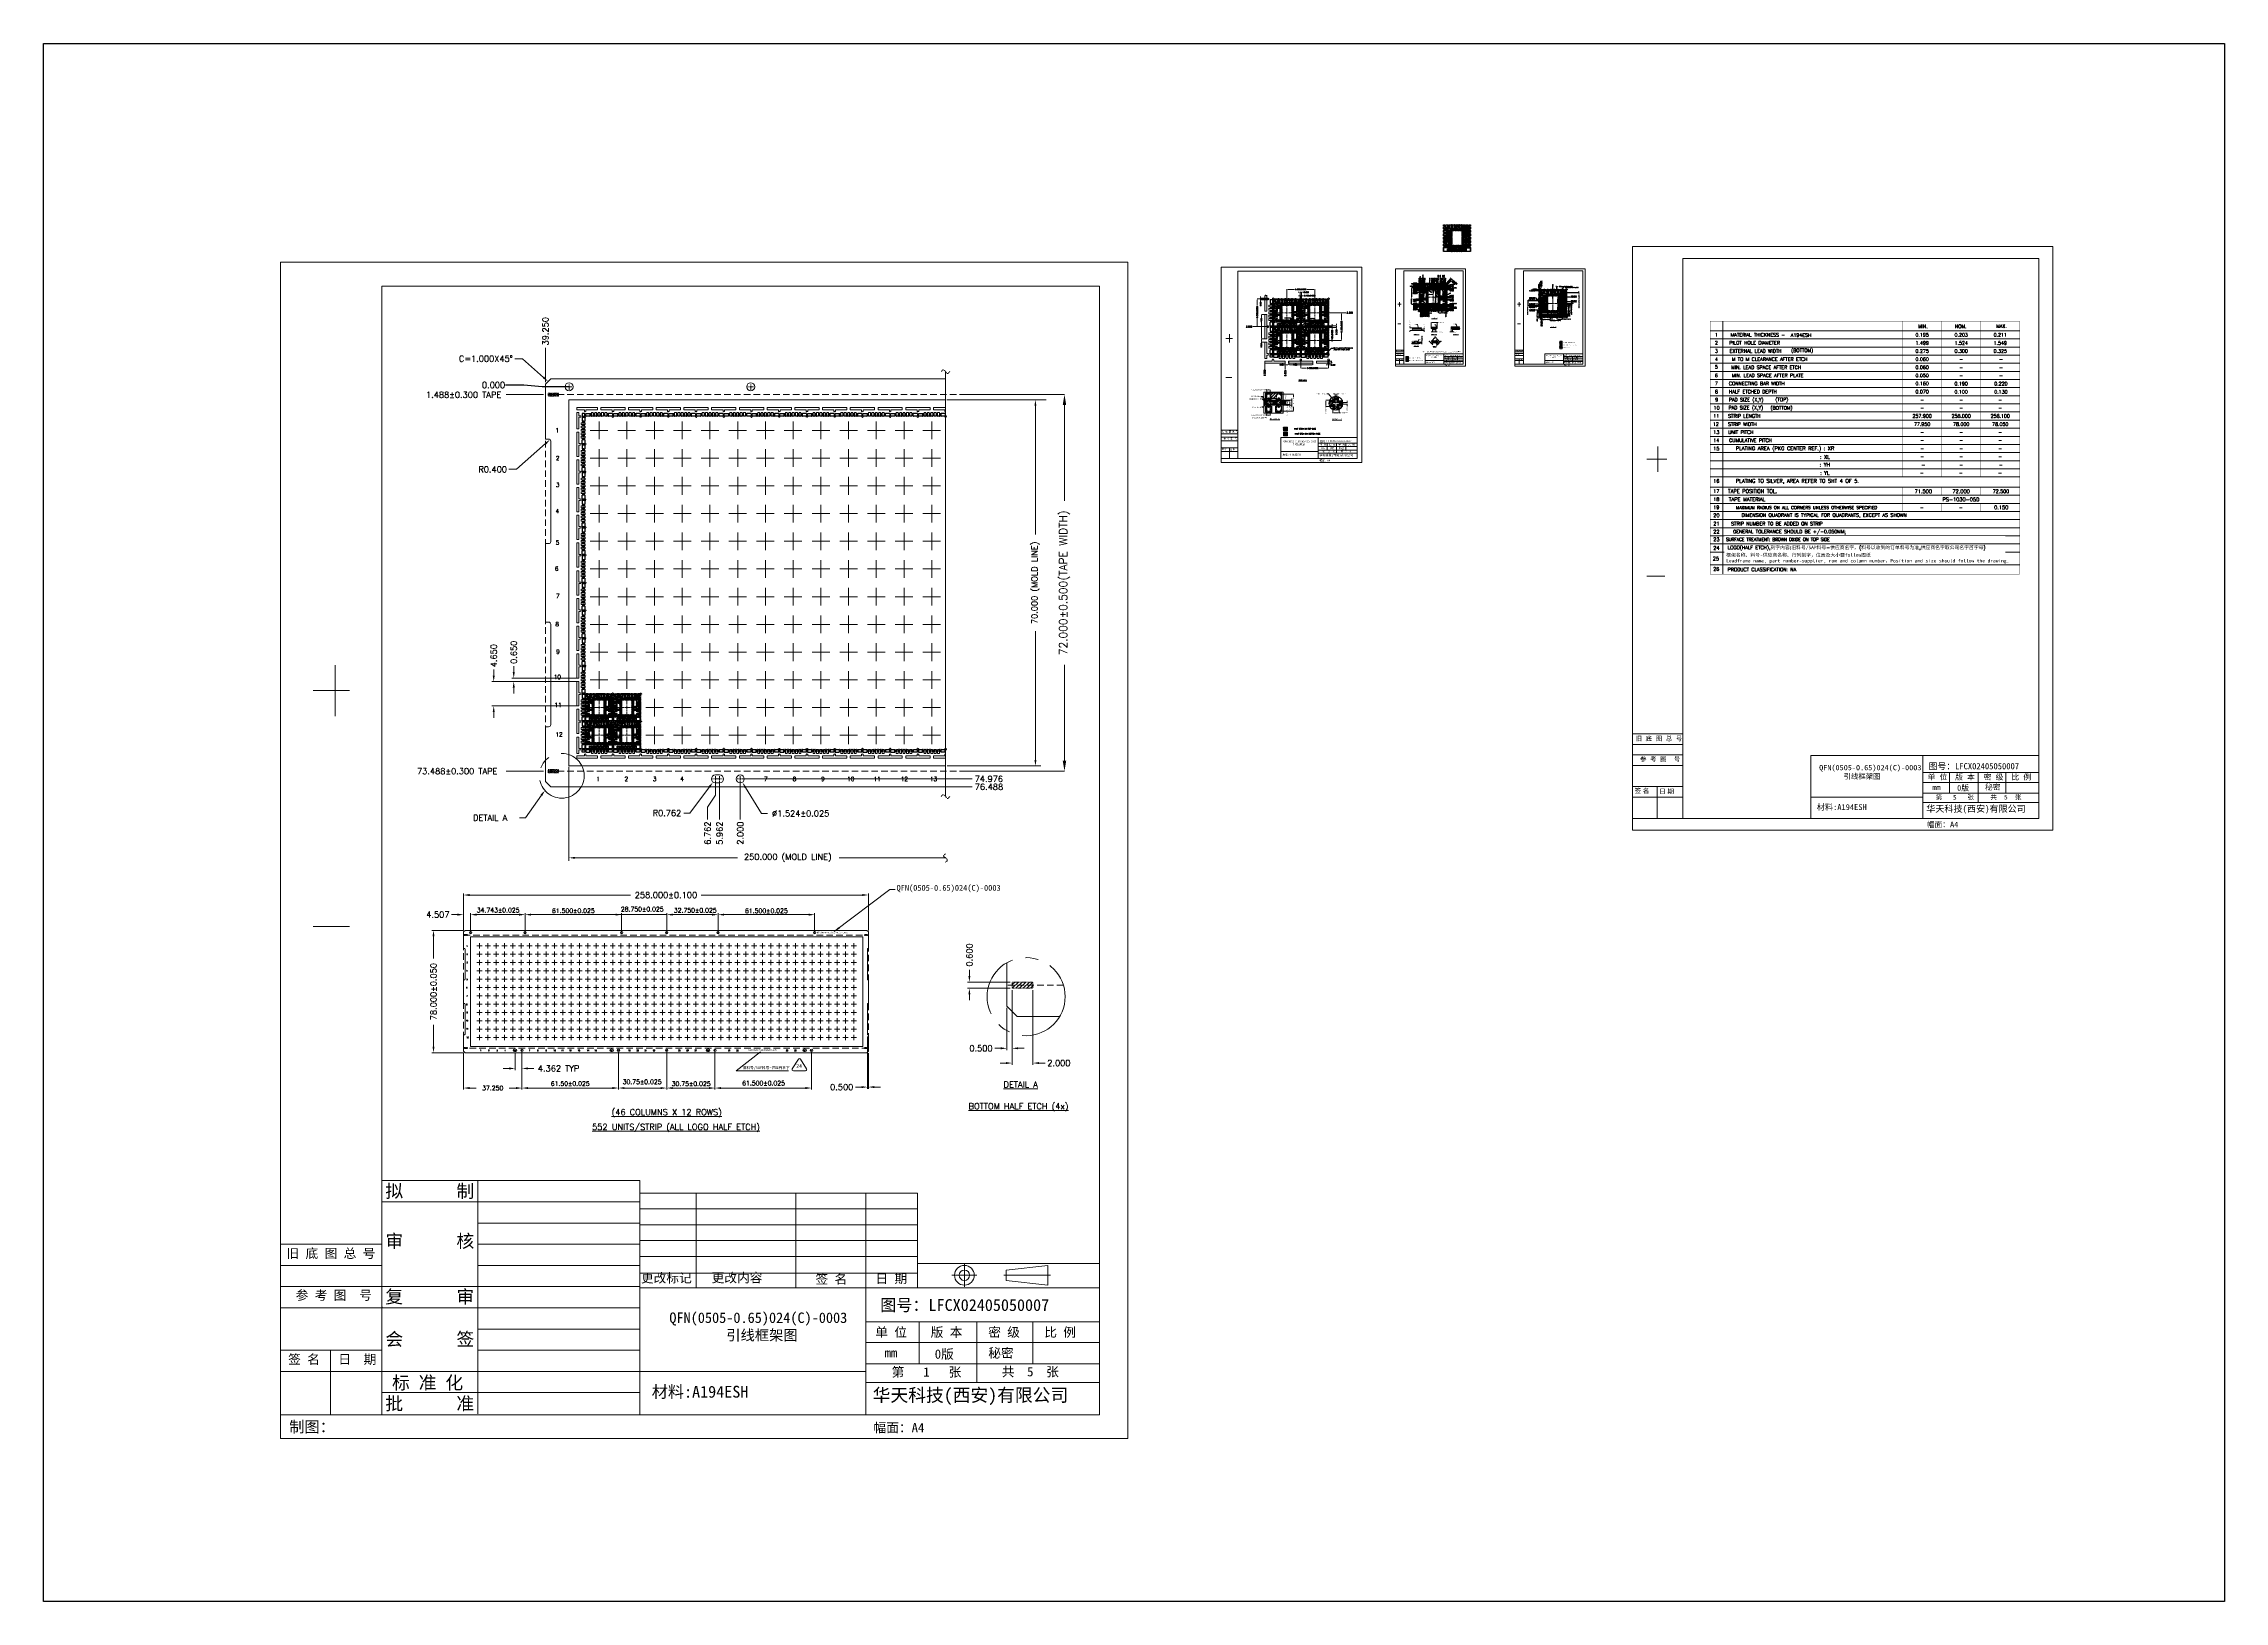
# Model space of a CAD drawing. Extents: x 2505 to 2922, y -308 to -10.
import ezdxf
from ezdxf import colors
from ezdxf.entities.mleader import LeaderData, LeaderLine
from ezdxf.enums import TextEntityAlignment as Align
from ezdxf.lldxf.tags import DXFTag
from ezdxf.math import Vec2, Vec3

# ---------------------------------------------------------------- set-up
doc = ezdxf.new("R2010")
doc.units = 0
doc.header["$LTSCALE"] = 5
doc.header["$MEASUREMENT"] = 0
doc.header["$PDMODE"] = 3
for name, pattern in [('CENTER', [2, 1.25, -0.25, 0.25, -0.25]), ('HIDDEN', [0.375, 0.25, -0.125]), ('HIDDEN2', [4.7625, 3.175, -1.5875])]:
    doc.linetypes.add(name, pattern=pattern)
doc.layers.get('0').update_dxf_attribs({"linetype": 'CONTINUOUS'})
doc.layers.get('Defpoints').update_dxf_attribs({"linetype": 'CONTINUOUS'})
for name, color, linetype in [('1', 7, 'CONTINUOUS'), ('1D', 4, 'CONTINUOUS'), ('DIM', 4, 'CONTINUOUS'), ('EACH', 4, 'CONTINUOUS'), ('ETCH', 4, 'CONTINUOUS'), ('PKG', 2, 'CONTINUOUS'), ('PLATING', 3, 'CONTINUOUS'), ('TOP-Half-E', 6, 'CONTINUOUS'), ('中心线', 1, 'CENTER'), ('图层1实体', 7, 'CONTINUOUS'), ('标注', 4, 'CONTINUOUS')]:
    doc.layers.add(name, color=color, linetype=linetype)
doc.styles.add('SIMPLEX', font='SIMPLEX')
doc.styles.get("Standard").update_dxf_attribs({"font": 'romans.shx', "bigfont": 'bigfont.shx'})
doc.styles.add('宋体', font='')
doc.styles.get('宋体').set_extended_font_data('SimSun')
tags = doc.linetypes.add('BORDER', pattern=[8.75, 2.5, -1.25, 2.5, -1.25, 0, -1.25]).pattern_tags.tags
tags[14:15] = [DXFTag(74, 4), DXFTag(75, 0), DXFTag(340, '0'), DXFTag(46, 1.0), DXFTag(50, 0.0), DXFTag(44, 0.0), DXFTag(45, 0.0)]
tags[12:13] = [DXFTag(74, 4), DXFTag(75, 0), DXFTag(340, '0'), DXFTag(46, 1.0), DXFTag(50, 0.0), DXFTag(44, 0.0), DXFTag(45, 0.0)]
tags[10:11] = [DXFTag(74, 4), DXFTag(75, 0), DXFTag(340, '0'), DXFTag(46, 1.0), DXFTag(50, 0.0), DXFTag(44, 0.0), DXFTag(45, 0.0)]
tags[8:9] = [DXFTag(74, 4), DXFTag(75, 0), DXFTag(340, '0'), DXFTag(46, 1.0), DXFTag(50, 0.0), DXFTag(44, 0.0), DXFTag(45, 0.0)]
tags[6:7] = [DXFTag(74, 4), DXFTag(75, 0), DXFTag(340, '0'), DXFTag(46, 1.0), DXFTag(50, 0.0), DXFTag(44, 0.0), DXFTag(45, 0.0)]
tags[4:5] = [DXFTag(74, 4), DXFTag(75, 0), DXFTag(340, '0'), DXFTag(46, 1.0), DXFTag(50, 0.0), DXFTag(44, 0.0), DXFTag(45, 0.0)]
doc.dimstyles.new('0D$0', dxfattribs={"dimscale": 0.078, "dimtxt": 1.15, "dimasz": 1.15, "dimexe": 0.3, "dimexo": 0.3, "dimgap": 0.3, "dimtad": 0, "dimdec": 3, "dimzin": 1, "dimdsep": 46, "dimtxsty": 'SIMPLEX', "dimcen": 0.1, "dimclrd": 256, "dimclre": 256, "dimclrt": 256, "dimadec": 0, "dimazin": 0, "dimtfac": 1, "dimtdec": 3, "dimtofl": 0, "dimtmove": 0, "dimatfit": 3, "dimfxl": 1, "dimlwd": -1, "dimlwe": -1, "dimarcsym": 2})
doc.dimstyles.new('ISO-25', dxfattribs={"dimtxt": 0.13, "dimasz": 0.12, "dimexe": 0.025, "dimexo": 0.025, "dimgap": 0.025, "dimtad": 1, "dimdsep": 46, "dimtxsty": 'Standard', "dimcen": 2.5, "dimadec": 0, "dimazin": 0, "dimtfac": 1, "dimtmove": 0, "dimatfit": 3, "dimfxl": 1, "dimtfill": 1, "dimarcsym": 0})
doc.dimstyles.get("Standard").update_dxf_attribs({"dimscale": 0.12, "dimtxt": 1, "dimasz": 1, "dimexe": 0.3, "dimexo": 0.3, "dimgap": 0.3, "dimtad": 0, "dimdec": 3, "dimzin": 0, "dimdsep": 46, "dimtxsty": 'SIMPLEX', "dimcen": 0.5, "dimclrd": 256, "dimclre": 256, "dimclrt": 256, "dimadec": 0, "dimazin": 0, "dimtfac": 1, "dimtdec": 3, "dimtofl": 0, "dimtmove": 0, "dimatfit": 0, "dimfxl": 1, "dimtolj": 1, "dimtzin": 0, "dimlwd": -1, "dimlwe": -1, "dimarcsym": 0})
doc.dimstyles.new('tapp', dxfattribs={"dimtxt": 1.15, "dimasz": 1.75, "dimexe": 0.5, "dimexo": 0.5, "dimgap": 0.2, "dimtad": 0, "dimdec": 3, "dimzin": 0, "dimdsep": 46, "dimtxsty": 'SIMPLEX', "dimcen": 0, "dimdle": 3.5, "dimclrd": 256, "dimclre": 256, "dimclrt": 256, "dimazin": 0, "dimtfac": 0.6, "dimtdec": 3, "dimtofl": 0, "dimtmove": 0, "dimatfit": 3, "dimfxl": 1, "dimtolj": 1, "dimtzin": 0, "dimarcsym": 0})
pattern_1 = [(45, (2602.3224, -27.14075), (-0.07071068, 0.07071068), [0.05, -0.05]), (135, (2602.35775, -27.14075), (-0.07071068, -0.07071068), [0.05, -0.05])]
pattern_2 = [(225, (118.664977, -97.89904), (0.0441941738, -0.0441941738), [])]
pattern_3 = [(225, (-45.3481, -192.949), (0.0441941738, -0.0441941738), [])]
pattern_4 = [(225, (-40.0481, -192.949), (0.0441941738, -0.0441941738), [])]
pattern_5 = [(225, (-40.0481, -187.649), (0.0441941738, -0.0441941738), [])]
pattern_6 = [(225, (-45.3481, -187.649), (0.0441941738, -0.0441941738), [])]
pattern_7 = [(225, (86.1564, -117.4601), (0.0441941738, -0.0441941738), [])]
pattern_8 = [(225, (91.4564, -117.4601), (0.0441941738, -0.0441941738), [])]
pattern_9 = [(225, (91.4564, -112.1601), (0.0441941738, -0.0441941738), [])]
pattern_10 = [(225, (86.1564, -112.1601), (0.0441941738, -0.0441941738), [])]
pattern_11 = [(225, (114.1073, -109.190807), (0.0441941738, -0.0441941738), [])]
pattern_12 = [(45, (2620.6237, -39.60072), (-0.07071068, 0.07071068), [0.05, -0.05]), (135, (2620.65905, -39.60072), (-0.07071068, -0.07071068), [0.05, -0.05])]
pattern_13 = [(45, (118.62963, -97.89904), (-0.070710678, 0.070710678), [0.05, -0.05]), (135, (118.66498, -97.89904), (-0.070710678, -0.070710678), [0.05, -0.05])]

# ---------------------------------------------------------------- blocks, each defined once
blk = doc.blocks.new('*D31')
at = {"layer": 'DIM', "color": 0, "lineweight": 0}
for p, q in [((2742.16, -71.66), (2741.85, -71.66)), ((2742.16, -71.02), (2742.16, -71.68)), ((2742.31, -71.66), (2742.66, -71.66)), ((2742.81, -71.02), (2742.81, -71.68))]:
    blk.add_line(p, q, dxfattribs=at)
at = {"layer": 'DIM', "color": 0}
for points in [[(2742.31, -71.63), (2742.31, -71.68), (2742.16, -71.66)], [(2742.66, -71.68), (2742.66, -71.63), (2742.81, -71.66)]]:
    blk.add_solid(points, dxfattribs=at)
at = {"layer": 'DIM', "color": 0, "lineweight": 0, "insert": (2741.46, -71.66), "char_height": 0.2, "attachment_point": 5, "bg_fill": 3, "box_fill_scale": 1.25, "bg_fill_color": 257, "bg_fill_transparency": 0}
blk.add_mtext('{\\W0.9;0.650}', dxfattribs=at)
at = {"layer": 'Defpoints', "color": 0}
for p in [(2742.16, -71.01), (2742.81, -71.01), (2742.81, -71.66)]:
    blk.add_point(p, dxfattribs=at)
blk = doc.blocks.new('*D32')
at = {"layer": 'DIM', "color": 0, "lineweight": 0}
for p, q in [((2750.13, -71.68), (2749.98, -71.68)), ((2750.28, -70.97), (2750.28, -71.71)), ((2750.28, -71.68), (2750.58, -71.68)), ((2750.58, -70.97), (2750.58, -71.71)), ((2750.73, -71.68), (2750.88, -71.68))]:
    blk.add_line(p, q, dxfattribs=at)
at = {"layer": 'DIM', "color": 0}
for points in [[(2750.13, -71.71), (2750.13, -71.66), (2750.28, -71.68)], [(2750.73, -71.66), (2750.73, -71.71), (2750.58, -71.68)]]:
    blk.add_solid(points, dxfattribs=at)
at = {"layer": 'DIM', "color": 0, "lineweight": 0, "insert": (2751.31, -71.68), "char_height": 0.2, "attachment_point": 5, "bg_fill": 3, "box_fill_scale": 1.25, "bg_fill_color": 257, "bg_fill_transparency": 0}
blk.add_mtext('0.300', dxfattribs=at)
at = {"layer": 'Defpoints', "color": 0}
for p in [(2750.28, -70.96), (2750.58, -70.96), (2750.58, -71.68)]:
    blk.add_point(p, dxfattribs=at)
blk = doc.blocks.new('*D35')
at = {"layer": 'Defpoints', "color": 0}
for p in [(2738.89, -64.36), (2747.78, -67.01)]:
    blk.add_point(p, dxfattribs=at)
at = {"layer": 'DIM', "color": 0, "lineweight": 0}
blk.add_line((2738.88, -64.36), (2735.88, -64.36), dxfattribs=at)
at = {"layer": 'DIM', "color": 0, "lineweight": 0, "insert": (2735.25, -64.36), "char_height": 0.3, "attachment_point": 5, "bg_fill": 3, "box_fill_scale": 1.25, "bg_fill_color": 257, "bg_fill_transparency": 0}
blk.add_mtext('2.650', dxfattribs=at)
at = {"layer": 'Defpoints', "color": 0}
blk.add_point((2735.88, -64.36), dxfattribs=at)
blk = doc.blocks.new('*D37')
at = {"layer": 'DIM', "color": 0, "lineweight": 0}
for p, q in [((2738.86, -59.06), (2736.76, -59.06)), ((2736.78, -59.24), (2736.78, -60.35)), ((2738.86, -64.36), (2736.76, -64.36)), ((2736.78, -64.18), (2736.78, -62.77))]:
    blk.add_line(p, q, dxfattribs=at)
at = {"layer": 'DIM', "color": 0}
for points in [[(2736.81, -59.24), (2736.75, -59.24), (2736.78, -59.06)], [(2736.75, -64.18), (2736.81, -64.18), (2736.78, -64.36)]]:
    blk.add_solid(points, dxfattribs=at)
at = {"layer": 'DIM', "color": 0, "lineweight": 0, "insert": (2736.78, -61.56), "char_height": 0.25, "attachment_point": 5, "rotation": 90, "bg_fill": 3, "box_fill_scale": 1.25, "bg_fill_color": 257, "bg_fill_transparency": 0}
blk.add_mtext('5.300%%p0.025', dxfattribs=at)
at = {"layer": 'Defpoints', "color": 0}
for p in [(2738.89, -59.06), (2736.78, -64.36), (2738.89, -64.36)]:
    blk.add_point(p, dxfattribs=at)
blk = doc.blocks.new('*D38')
at = {"layer": 'DIM', "color": 0, "lineweight": 0}
for p, q in [((2745.13, -70.75), (2745.13, -72.3)), ((2750.43, -70.75), (2750.43, -72.3)), ((2745.31, -72.28), (2746.22, -72.28)), ((2750.25, -72.28), (2748.64, -72.28))]:
    blk.add_line(p, q, dxfattribs=at)
at = {"layer": 'DIM', "color": 0}
for points in [[(2745.31, -72.25), (2745.31, -72.31), (2745.13, -72.28)], [(2750.25, -72.31), (2750.25, -72.25), (2750.43, -72.28)]]:
    blk.add_solid(points, dxfattribs=at)
at = {"layer": 'DIM', "color": 0, "lineweight": 0, "insert": (2747.43, -72.28), "char_height": 0.25, "attachment_point": 5, "bg_fill": 3, "box_fill_scale": 1.25, "bg_fill_color": 257, "bg_fill_transparency": 0}
blk.add_mtext('5.300%%p0.025', dxfattribs=at)
at = {"layer": 'Defpoints', "color": 0}
for p in [(2745.13, -70.72), (2750.43, -70.72), (2750.43, -72.28)]:
    blk.add_point(p, dxfattribs=at)
blk = doc.blocks.new('*D40')
at = {"layer": 'DIM', "color": 0, "lineweight": 0}
for p, q in [((2738.22, -66.69), (2737.59, -66.69)), ((2738.22, -67.34), (2737.59, -67.34)), ((2737.61, -66.84), (2737.61, -67.19)), ((2737.61, -67.34), (2737.61, -67.49))]:
    blk.add_line(p, q, dxfattribs=at)
at = {"layer": 'DIM', "color": 0}
for points in [[(2737.64, -66.84), (2737.59, -66.84), (2737.61, -66.69)], [(2737.59, -67.19), (2737.64, -67.19), (2737.61, -67.34)]]:
    blk.add_solid(points, dxfattribs=at)
at = {"layer": 'DIM', "color": 0, "lineweight": 0, "insert": (2737.61, -67.92), "char_height": 0.2, "attachment_point": 5, "rotation": 90, "bg_fill": 3, "box_fill_scale": 1.25, "bg_fill_color": 257, "bg_fill_transparency": 0}
blk.add_mtext('0.650', dxfattribs=at)
at = {"layer": 'Defpoints', "color": 0}
for p in [(2738.23, -66.69), (2737.61, -67.34), (2738.23, -67.34)]:
    blk.add_point(p, dxfattribs=at)
blk = doc.blocks.new('*D42')
at = {"layer": 'Defpoints', "color": 0}
blk.add_point((2747.78, -67.3), dxfattribs=at)
at = {"layer": 'DIM', "color": 0, "lineweight": 0}
for p, q in [((2738.23, -71.37), (2738.23, -72.23)), ((2738.23, -72.23), (2738.23, -72.39)), ((2738.23, -72.39), (2738.23, -72.55))]:
    blk.add_line(p, q, dxfattribs=at)
at = {"layer": 'DIM', "color": 0, "lineweight": 0, "insert": (2738.23, -73.18), "char_height": 0.3, "attachment_point": 5, "rotation": 90, "bg_fill": 3, "box_fill_scale": 1.25, "bg_fill_color": 257, "bg_fill_transparency": 0}
blk.add_mtext('9.550', dxfattribs=at)
at = {"layer": 'Defpoints', "color": 0}
for p in [(2738.23, -71.36), (2738.23, -72.55)]:
    blk.add_point(p, dxfattribs=at)
blk = doc.blocks.new('*D43')
at = {"layer": 'Defpoints', "color": 0}
for p in [(2742.48, -60.55), (2747.78, -60.02)]:
    blk.add_point(p, dxfattribs=at)
at = {"layer": 'DIM', "color": 0, "lineweight": 0}
for p, q in [((2742.48, -60.53), (2742.48, -57.2)), ((2742.66, -57.23), (2743.92, -57.23)), ((2747.6, -57.23), (2746.34, -57.23)), ((2747.78, -59.99), (2747.78, -57.2))]:
    blk.add_line(p, q, dxfattribs=at)
at = {"layer": 'DIM', "color": 0}
for points in [[(2742.66, -57.2), (2742.66, -57.26), (2742.48, -57.23)], [(2747.6, -57.26), (2747.6, -57.2), (2747.78, -57.23)]]:
    blk.add_solid(points, dxfattribs=at)
at = {"layer": 'DIM', "color": 0, "lineweight": 0, "insert": (2745.13, -57.23), "char_height": 0.25, "attachment_point": 5, "bg_fill": 3, "box_fill_scale": 1.25, "bg_fill_color": 257, "bg_fill_transparency": 0}
blk.add_mtext('5.300%%p0.025', dxfattribs=at)
at = {"layer": 'Defpoints', "color": 0}
blk.add_point((2747.78, -57.23), dxfattribs=at)
blk = doc.blocks.new('*D44')
at = {"layer": 'Defpoints', "color": 0}
for p in [(2748.94, -61.71), (2748.94, -67.01)]:
    blk.add_point(p, dxfattribs=at)
at = {"layer": 'DIM', "color": 0, "lineweight": 0}
for p, q in [((2748.97, -61.71), (2752.94, -61.71)), ((2752.92, -61.89), (2752.92, -63.15)), ((2752.92, -66.83), (2752.92, -65.57)), ((2748.97, -67.01), (2752.94, -67.01))]:
    blk.add_line(p, q, dxfattribs=at)
at = {"layer": 'DIM', "color": 0}
for points in [[(2752.95, -61.89), (2752.89, -61.89), (2752.92, -61.71)], [(2752.89, -66.83), (2752.95, -66.83), (2752.92, -67.01)]]:
    blk.add_solid(points, dxfattribs=at)
at = {"layer": 'DIM', "color": 0, "lineweight": 0, "insert": (2752.92, -64.36), "char_height": 0.25, "attachment_point": 5, "rotation": 90, "bg_fill": 3, "box_fill_scale": 1.25, "bg_fill_color": 257, "bg_fill_transparency": 0}
blk.add_mtext('5.300%%p0.025', dxfattribs=at)
at = {"layer": 'Defpoints', "color": 0}
blk.add_point((2752.92, -67.01), dxfattribs=at)
blk = doc.blocks.new('*D45')
at = {"layer": 'DIM', "color": 0, "lineweight": 0}
for p, q in [((2750.31, -64.21), (2751.98, -64.21)), ((2750.31, -64.51), (2751.98, -64.51)), ((2751.95, -64.03), (2751.95, -63.85)), ((2751.95, -64.21), (2751.95, -64.51)), ((2751.95, -64.69), (2751.95, -64.87))]:
    blk.add_line(p, q, dxfattribs=at)
at = {"layer": 'DIM', "color": 0}
for points in [[(2751.92, -64.03), (2751.98, -64.03), (2751.95, -64.21)], [(2751.98, -64.69), (2751.92, -64.69), (2751.95, -64.51)]]:
    blk.add_solid(points, dxfattribs=at)
at = {"layer": 'DIM', "color": 0, "lineweight": 0, "insert": (2751.95, -65.4), "char_height": 0.25, "attachment_point": 5, "rotation": 90, "bg_fill": 3, "box_fill_scale": 1.25, "bg_fill_color": 257, "bg_fill_transparency": 0}
blk.add_mtext('0.300', dxfattribs=at)
at = {"layer": 'Defpoints', "color": 0}
for p in [(2750.28, -64.21), (2750.28, -64.51), (2751.95, -64.51)]:
    blk.add_point(p, dxfattribs=at)
blk = doc.blocks.new('*D46')
at = {"layer": 'DIM', "color": 0, "lineweight": 0}
for p, q in [((2750.36, -64.27), (2751.15, -64.27)), ((2750.36, -64.46), (2751.15, -64.46)), ((2751.13, -64.09), (2751.13, -63.91)), ((2751.13, -64.27), (2751.13, -64.46)), ((2751.13, -64.64), (2751.13, -64.86))]:
    blk.add_line(p, q, dxfattribs=at)
at = {"layer": 'DIM', "color": 0}
for points in [[(2751.1, -64.09), (2751.16, -64.09), (2751.13, -64.27)], [(2751.16, -64.64), (2751.1, -64.64), (2751.13, -64.46)]]:
    blk.add_solid(points, dxfattribs=at)
at = {"layer": 'DIM', "color": 0, "lineweight": 0, "insert": (2751.13, -66.06), "char_height": 0.25, "attachment_point": 5, "rotation": 90, "bg_fill": 3, "box_fill_scale": 1.25, "bg_fill_color": 257, "bg_fill_transparency": 0}
blk.add_mtext('0.190%%p0.030', dxfattribs=at)
at = {"layer": 'Defpoints', "color": 0}
for p in [(2750.34, -64.27), (2750.34, -64.46), (2751.13, -64.46)]:
    blk.add_point(p, dxfattribs=at)
blk = doc.blocks.new('*D47')
at = {"layer": 'DIM', "color": 0, "lineweight": 0}
for p, q in [((2744.8, -57.79), (2744.62, -57.79)), ((2744.98, -59.19), (2744.98, -57.77)), ((2744.98, -57.79), (2745.28, -57.79)), ((2745.28, -59.19), (2745.28, -57.77)), ((2745.46, -57.79), (2745.64, -57.79))]:
    blk.add_line(p, q, dxfattribs=at)
at = {"layer": 'DIM', "color": 0}
for points in [[(2744.8, -57.82), (2744.8, -57.76), (2744.98, -57.79)], [(2745.46, -57.76), (2745.46, -57.82), (2745.28, -57.79)]]:
    blk.add_solid(points, dxfattribs=at)
at = {"layer": 'DIM', "color": 0, "lineweight": 0, "insert": (2746.17, -57.79), "char_height": 0.25, "attachment_point": 5, "bg_fill": 3, "box_fill_scale": 1.25, "bg_fill_color": 257, "bg_fill_transparency": 0}
blk.add_mtext('0.300', dxfattribs=at)
at = {"layer": 'Defpoints', "color": 0}
for p in [(2745.28, -57.79), (2744.98, -59.21), (2745.28, -59.21)]:
    blk.add_point(p, dxfattribs=at)
blk = doc.blocks.new('*D48')
at = {"layer": 'DIM', "color": 0, "lineweight": 0}
for p, q in [((2744.86, -58.44), (2744.68, -58.44)), ((2745.04, -59.13), (2745.04, -58.41)), ((2745.04, -58.44), (2745.23, -58.44)), ((2745.23, -59.13), (2745.23, -58.41)), ((2745.41, -58.44), (2745.61, -58.44))]:
    blk.add_line(p, q, dxfattribs=at)
at = {"layer": 'DIM', "color": 0}
for points in [[(2744.86, -58.47), (2744.86, -58.41), (2745.04, -58.44)], [(2745.41, -58.41), (2745.41, -58.47), (2745.23, -58.44)]]:
    blk.add_solid(points, dxfattribs=at)
at = {"layer": 'DIM', "color": 0, "lineweight": 0, "insert": (2746.8, -58.44), "char_height": 0.25, "attachment_point": 5, "bg_fill": 3, "box_fill_scale": 1.25, "bg_fill_color": 257, "bg_fill_transparency": 0}
blk.add_mtext('0.190%%p0.030', dxfattribs=at)
at = {"layer": 'Defpoints', "color": 0}
for p in [(2745.04, -59.16), (2745.23, -58.44), (2745.23, -59.16)]:
    blk.add_point(p, dxfattribs=at)
blk = doc.blocks.new('*D49')
at = {"layer": 'Defpoints', "color": 0}
for p in [(2747.46, -71.01), (2747.46, -71.66)]:
    blk.add_point(p, dxfattribs=at)
at = {"layer": 'DIM', "color": 0, "lineweight": 0}
for p, q in [((2742.81, -71.02), (2742.81, -71.68)), ((2742.96, -71.66), (2743.62, -71.66)), ((2747.31, -71.66), (2744.48, -71.66)), ((2747.46, -71.02), (2747.46, -71.68))]:
    blk.add_line(p, q, dxfattribs=at)
at = {"layer": 'DIM', "color": 0}
for points in [[(2742.96, -71.63), (2742.96, -71.68), (2742.81, -71.66)], [(2747.31, -71.68), (2747.31, -71.63), (2747.46, -71.66)]]:
    blk.add_solid(points, dxfattribs=at)
at = {"layer": 'DIM', "color": 0, "lineweight": 0, "insert": (2744.05, -71.66), "char_height": 0.2, "attachment_point": 5, "bg_fill": 3, "box_fill_scale": 1.25, "bg_fill_color": 257, "bg_fill_transparency": 0}
blk.add_mtext('4.650', dxfattribs=at)
at = {"layer": 'Defpoints', "color": 0}
blk.add_point((2742.81, -71.01), dxfattribs=at)
blk = doc.blocks.new('*D50')
at = {"layer": 'Defpoints', "color": 0}
blk.add_point((2738.18, -66.69), dxfattribs=at)
at = {"layer": 'DIM', "color": 0, "lineweight": 0}
for p, q in [((2738.17, -62.04), (2737.59, -62.04)), ((2737.61, -62.19), (2737.61, -62.7)), ((2738.17, -66.69), (2737.59, -66.69)), ((2737.61, -66.54), (2737.61, -63.56))]:
    blk.add_line(p, q, dxfattribs=at)
at = {"layer": 'DIM', "color": 0}
for points in [[(2737.64, -62.19), (2737.59, -62.19), (2737.61, -62.04)], [(2737.59, -66.54), (2737.64, -66.54), (2737.61, -66.69)]]:
    blk.add_solid(points, dxfattribs=at)
at = {"layer": 'DIM', "color": 0, "lineweight": 0, "insert": (2737.61, -63.13), "char_height": 0.2, "attachment_point": 5, "rotation": 90, "bg_fill": 3, "box_fill_scale": 1.25, "bg_fill_color": 257, "bg_fill_transparency": 0}
blk.add_mtext('4.650', dxfattribs=at)
at = {"layer": 'Defpoints', "color": 0}
for p in [(2737.61, -62.04), (2738.18, -62.04)]:
    blk.add_point(p, dxfattribs=at)
blk = doc.blocks.new('*D53')
at = {"layer": 'DIM', "color": 0, "lineweight": 0}
for p, q in [((2738.62, -58.91), (2737.43, -58.91)), ((2738.62, -59.21), (2737.43, -59.21)), ((2737.45, -58.76), (2737.45, -58.61)), ((2737.45, -58.91), (2737.45, -59.21)), ((2737.45, -59.36), (2737.45, -59.59))]:
    blk.add_line(p, q, dxfattribs=at)
at = {"layer": 'DIM', "color": 0}
for points in [[(2737.43, -58.76), (2737.48, -58.76), (2737.45, -58.91)], [(2737.48, -59.36), (2737.43, -59.36), (2737.45, -59.21)]]:
    blk.add_solid(points, dxfattribs=at)
at = {"layer": 'DIM', "color": 0, "lineweight": 0, "insert": (2737.45, -60.02), "char_height": 0.2, "attachment_point": 5, "rotation": 90, "bg_fill": 3, "box_fill_scale": 1.25, "bg_fill_color": 257, "bg_fill_transparency": 0}
blk.add_mtext('0.300', dxfattribs=at)
at = {"layer": 'Defpoints', "color": 0}
for p in [(2737.45, -59.21), (2738.63, -58.91), (2738.63, -59.21)]:
    blk.add_point(p, dxfattribs=at)
blk = doc.blocks.new('*D54')
at = {"layer": 'Defpoints', "color": 0}
blk.add_point((2747.78, -67.3), dxfattribs=at)
at = {"layer": 'DIM', "color": 0, "lineweight": 0}
blk.add_line((2742.16, -71.37), (2742.16, -72.63), dxfattribs=at)
at = {"layer": 'DIM', "color": 0, "lineweight": 0, "insert": (2742.16, -73.26), "char_height": 0.3, "attachment_point": 5, "rotation": 90, "bg_fill": 3, "box_fill_scale": 1.25, "bg_fill_color": 257, "bg_fill_transparency": 0}
blk.add_mtext('5.625', dxfattribs=at)
at = {"layer": 'Defpoints', "color": 0}
for p in [(2742.16, -71.36), (2742.16, -72.63)]:
    blk.add_point(p, dxfattribs=at)
blk = doc.blocks.new('*D10')
at = {"layer": 'Defpoints', "color": 0}
for p in [(2770.43, -57.87), (2770.43, -58.74)]:
    blk.add_point(p, dxfattribs=at)
at = {"layer": 'DIM', "color": 0, "lineweight": -2}
blk.add_line((2770.43, -57.84), (2770.43, -55.59), dxfattribs=at)
at = {"layer": 'DIM', "color": 0, "lineweight": 0, "insert": (2770.43, -55.33), "char_height": 0.12, "attachment_point": 5, "rotation": 90, "bg_fill": 3, "box_fill_scale": 1.25, "bg_fill_color": 257, "bg_fill_transparency": 0}
blk.add_mtext('0.000', dxfattribs=at)
at = {"layer": 'Defpoints', "color": 0}
blk.add_point((2770.43, -55.59), dxfattribs=at)
blk = doc.blocks.new('*D11')
at = {"layer": 'Defpoints', "color": 0}
for p in [(2770.43, -58.74), (2771.62, -58.74)]:
    blk.add_point(p, dxfattribs=at)
at = {"layer": 'DIM', "color": 0, "lineweight": -2}
blk.add_line((2771.65, -58.74), (2773.83, -58.74), dxfattribs=at)
at = {"layer": 'DIM', "color": 0, "lineweight": 0, "insert": (2774.1, -58.74), "char_height": 0.12, "attachment_point": 5, "bg_fill": 3, "box_fill_scale": 1.25, "bg_fill_color": 257, "bg_fill_transparency": 0}
blk.add_mtext('0.000', dxfattribs=at)
at = {"layer": 'Defpoints', "color": 0}
blk.add_point((2773.83, -58.74), dxfattribs=at)
blk = doc.blocks.new('*D12')
at = {"layer": 'Defpoints', "color": 0}
blk.add_point((2770.43, -58.74), dxfattribs=at)
at = {"layer": 'DIM', "color": 0, "lineweight": -2}
for p, q in [((2767.75, -55.74), (2767.75, -55.58)), ((2767.88, -55.9), (2767.75, -55.74)), ((2767.88, -56.16), (2767.88, -55.9))]:
    blk.add_line(p, q, dxfattribs=at)
at = {"layer": 'DIM', "color": 0, "lineweight": 0, "insert": (2767.75, -55.31), "char_height": 0.12, "attachment_point": 5, "rotation": 90, "bg_fill": 3, "box_fill_scale": 1.25, "bg_fill_color": 257, "bg_fill_transparency": 0}
blk.add_mtext('2.555', dxfattribs=at)
at = {"layer": 'Defpoints', "color": 0}
for p in [(2767.75, -55.58), (2767.88, -56.19)]:
    blk.add_point(p, dxfattribs=at)
blk = doc.blocks.new('*D13')
at = {"layer": 'Defpoints', "color": 0}
blk.add_point((2770.43, -58.74), dxfattribs=at)
at = {"layer": 'DIM', "color": 0, "lineweight": -2}
for p, q in [((2767.27, -56.2), (2767.11, -56.2)), ((2767.43, -56.24), (2767.27, -56.2)), ((2767.91, -56.24), (2767.43, -56.24))]:
    blk.add_line(p, q, dxfattribs=at)
at = {"layer": 'DIM', "color": 0, "lineweight": 0, "insert": (2766.66, -56.2), "char_height": 0.12, "attachment_point": 5, "bg_fill": 3, "box_fill_scale": 1.25, "bg_fill_color": 257, "bg_fill_transparency": 0}
blk.add_mtext('2.500PKG', dxfattribs=at)
at = {"layer": 'Defpoints', "color": 0}
for p in [(2767.11, -56.2), (2767.93, -56.24)]:
    blk.add_point(p, dxfattribs=at)
blk = doc.blocks.new('*D89')
at = {"layer": 'Defpoints', "color": 0}
blk.add_point((2770.43, -58.74), dxfattribs=at)
at = {"layer": 'DIM', "color": 0, "lineweight": -2}
blk.add_line((2767.93, -56.22), (2767.93, -55.58), dxfattribs=at)
at = {"layer": 'DIM', "color": 0, "lineweight": 0, "insert": (2767.93, -55.13), "char_height": 0.12, "attachment_point": 5, "rotation": 90, "bg_fill": 3, "box_fill_scale": 1.25, "bg_fill_color": 257, "bg_fill_transparency": 0}
blk.add_mtext('2.500PKG', dxfattribs=at)
at = {"layer": 'Defpoints', "color": 0}
for p in [(2767.93, -55.58), (2767.93, -56.24)]:
    blk.add_point(p, dxfattribs=at)
blk = doc.blocks.new('*D90')
at = {"layer": 'Defpoints', "color": 0}
blk.add_point((2770.43, -58.74), dxfattribs=at)
at = {"layer": 'DIM', "color": 0, "lineweight": -2}
for p, q in [((2767.27, -56.02), (2767.11, -56.02)), ((2767.43, -56.19), (2767.27, -56.02)), ((2767.85, -56.19), (2767.43, -56.19))]:
    blk.add_line(p, q, dxfattribs=at)
at = {"layer": 'DIM', "color": 0, "lineweight": 0, "insert": (2766.84, -56.02), "char_height": 0.12, "attachment_point": 5, "bg_fill": 3, "box_fill_scale": 1.25, "bg_fill_color": 257, "bg_fill_transparency": 0}
blk.add_mtext('2.555', dxfattribs=at)
at = {"layer": 'Defpoints', "color": 0}
for p in [(2767.11, -56.02), (2767.88, -56.19)]:
    blk.add_point(p, dxfattribs=at)
blk = doc.blocks.new('*D16')
at = {"layer": 'Defpoints', "color": 0}
for p in [(2748.94, -61.71), (2747.78, -67.01)]:
    blk.add_point(p, dxfattribs=at)
at = {"layer": 'DIM', "color": 0, "lineweight": 0}
blk.add_line((2748.95, -61.71), (2753.86, -61.71), dxfattribs=at)
at = {"layer": 'DIM', "color": 0, "lineweight": 0, "insert": (2754.49, -61.71), "char_height": 0.3, "attachment_point": 5, "bg_fill": 3, "box_fill_scale": 1.25, "bg_fill_color": 257, "bg_fill_transparency": 0}
blk.add_mtext('5.300', dxfattribs=at)
at = {"layer": 'Defpoints', "color": 0}
blk.add_point((2753.86, -61.71), dxfattribs=at)
blk = doc.blocks.new('*D18')
at = {"layer": 'Defpoints', "color": 0}
for p in [(2751.71, -78.41), (2752.01, -77.2), (2752.01, -78.41)]:
    blk.add_point(p, dxfattribs=at)
at = {"layer": 'DIM', "lineweight": 0}
for p, q in [((2751.54, -77.2), (2751.37, -77.2)), ((2751.71, -78.39), (2751.71, -77.18)), ((2752.01, -78.39), (2752.01, -77.18)), ((2752.19, -77.2), (2752.36, -77.2))]:
    blk.add_line(p, q, dxfattribs=at)
at = {"layer": 'DIM'}
for points in [[(2751.54, -77.23), (2751.54, -77.17), (2751.71, -77.2)], [(2752.19, -77.17), (2752.19, -77.23), (2752.01, -77.2)]]:
    blk.add_solid(points, dxfattribs=at)
at = {"layer": 'DIM', "lineweight": 0, "insert": (2753, -77.2), "char_height": 0.218, "attachment_point": 5, "style": '宋体'}
blk.add_mtext('0.100REF', dxfattribs=at)
blk = doc.blocks.new('*D19')
at = {"layer": 'Defpoints', "color": 0}
for p in [(2752.46, -78.86), (2752.46, -79.16), (2754.01, -79.16)]:
    blk.add_point(p, dxfattribs=at)
at = {"layer": 'DIM', "lineweight": 0}
for p, q in [((2752.49, -78.86), (2754.03, -78.86)), ((2752.49, -79.16), (2754.03, -79.16)), ((2754.01, -78.69), (2754.01, -78.52)), ((2754.01, -79.33), (2754.01, -79.51))]:
    blk.add_line(p, q, dxfattribs=at)
at = {"layer": 'DIM'}
for points in [[(2753.98, -78.69), (2754.04, -78.69), (2754.01, -78.86)], [(2754.04, -79.33), (2753.98, -79.33), (2754.01, -79.16)]]:
    blk.add_solid(points, dxfattribs=at)
at = {"layer": 'DIM', "lineweight": 0, "insert": (2754.01, -80.14), "char_height": 0.218, "attachment_point": 5, "rotation": 90, "style": '宋体'}
blk.add_mtext('0.100REF', dxfattribs=at)
blk = doc.blocks.new('*D20')
at = {"layer": 'Defpoints', "color": 0}
for p in [(2751.71, -78.41), (2749.91, -79.61), (2751.71, -79.61)]:
    blk.add_point(p, dxfattribs=at)
at = {"layer": 'DIM', "lineweight": 0}
for p, q in [((2751.69, -78.41), (2749.89, -78.41)), ((2749.91, -78.58), (2749.91, -79.44)), ((2751.69, -79.61), (2749.89, -79.61)), ((2749.91, -79.61), (2749.91, -79.78))]:
    blk.add_line(p, q, dxfattribs=at)
at = {"layer": 'DIM'}
for points in [[(2749.94, -78.58), (2749.89, -78.58), (2749.91, -78.41)], [(2749.89, -79.44), (2749.94, -79.44), (2749.91, -79.61)]]:
    blk.add_solid(points, dxfattribs=at)
at = {"layer": 'DIM', "lineweight": 0, "insert": (2749.91, -80.42), "char_height": 0.218, "attachment_point": 5, "rotation": 90, "style": '宋体'}
blk.add_mtext('0.400REF', dxfattribs=at)
blk = doc.blocks.new('*D21')
at = {"layer": 'Defpoints', "color": 0}
for p in [(2751.26, -79.16), (2752.46, -79.16), (2752.46, -80.85)]:
    blk.add_point(p, dxfattribs=at)
at = {"layer": 'DIM', "lineweight": 0}
for p, q in [((2751.26, -79.19), (2751.26, -80.88)), ((2752.46, -79.19), (2752.46, -80.88)), ((2751.44, -80.85), (2752.29, -80.85)), ((2752.46, -80.85), (2752.64, -80.85))]:
    blk.add_line(p, q, dxfattribs=at)
at = {"layer": 'DIM'}
for points in [[(2751.44, -80.82), (2751.44, -80.88), (2751.26, -80.85)], [(2752.29, -80.88), (2752.29, -80.82), (2752.46, -80.85)]]:
    blk.add_solid(points, dxfattribs=at)
at = {"layer": 'DIM', "lineweight": 0, "insert": (2753.27, -80.85), "char_height": 0.218, "attachment_point": 5, "style": '宋体'}
blk.add_mtext('0.400REF', dxfattribs=at)
blk = doc.blocks.new('*D22')
at = {"layer": 'Defpoints', "color": 0}
for p in [(2738.65, -79.5), (2739.28, -79.5), (2739.28, -81.29)]:
    blk.add_point(p, dxfattribs=at)
at = {"layer": 'DIM', "lineweight": 0}
for p, q in [((2738.65, -81.29), (2738.48, -81.29)), ((2738.65, -79.52), (2738.65, -81.32)), ((2738.82, -81.29), (2739.11, -81.29)), ((2739.28, -79.52), (2739.28, -81.32))]:
    blk.add_line(p, q, dxfattribs=at)
at = {"layer": 'DIM'}
for points in [[(2738.82, -81.26), (2738.82, -81.32), (2738.65, -81.29)], [(2739.11, -81.32), (2739.11, -81.26), (2739.28, -81.29)]]:
    blk.add_solid(points, dxfattribs=at)
at = {"layer": 'DIM', "lineweight": 0, "insert": (2737.17, -81.29), "char_height": 0.2184, "attachment_point": 5, "style": '宋体'}
blk.add_mtext('0.210%%p0.025(BOT)', dxfattribs=at)
blk = doc.blocks.new('*D71')
at = {"layer": 'Defpoints', "color": 0}
for p in [(2593.12, -75.52), (2605.24, -75.86), (2605.24, -75.86)]:
    blk.add_point(p, dxfattribs=at)
at = {"layer": 'DIM', "linetype": 'Continuous', "lineweight": -2}
for p, q in [((2596.62, -75.52), (2593.12, -75.52)), ((2600.12, -75.86), (2596.62, -75.52)), ((2605.21, -75.86), (2600.12, -75.86))]:
    blk.add_line(p, q, dxfattribs=at)
at = {"layer": 'DIM', "lineweight": 0, "insert": (2590.8, -75.52), "char_height": 1.15, "attachment_point": 5, "style": 'SIMPLEX'}
blk.add_mtext('\\A1;0.000', dxfattribs=at)
blk = doc.blocks.new('*D7')
at = {"layer": 'Defpoints', "color": 0}
for p in [(2766.98, -67.32), (2767.34, -67.14), (2767.34, -67.32)]:
    blk.add_point(p, dxfattribs=at)
at = {"layer": 'DIM', "linetype": 'Continuous', "lineweight": 0}
for p, q in [((2766.89, -67.14), (2766.81, -67.14)), ((2766.98, -67.31), (2766.98, -67.13)), ((2766.98, -67.14), (2767.34, -67.14)), ((2767.34, -67.31), (2767.34, -67.13)), ((2767.43, -67.14), (2767.51, -67.14))]:
    blk.add_line(p, q, dxfattribs=at)
at = {"layer": 'DIM'}
for points in [[(2766.89, -67.16), (2766.89, -67.13), (2766.98, -67.14)], [(2767.43, -67.13), (2767.43, -67.16), (2767.34, -67.14)]]:
    blk.add_solid(points, dxfattribs=at)
at = {"layer": 'DIM', "lineweight": 0, "insert": (2766.55, -67.14), "char_height": 0.144, "attachment_point": 5, "style": '宋体'}
blk.add_mtext('\\A1;0.100', dxfattribs=at)
blk = doc.blocks.new('*D91')
at = {"layer": 'Defpoints', "color": 0}
for p in [(2741.76, -78.82), (2741.76, -78.97), (2742.22, -78.82)]:
    blk.add_point(p, dxfattribs=at)
at = {"layer": '标注', "lineweight": 5}
for p, q in [((2741.79, -78.82), (2742.25, -78.82)), ((2741.79, -78.97), (2742.25, -78.97)), ((2742.22, -78.64), (2742.22, -78.43)), ((2742.22, -78.97), (2742.22, -78.82)), ((2742.22, -79.15), (2742.22, -79.33))]:
    blk.add_line(p, q, dxfattribs=at)
at = {"layer": '标注'}
for points in [[(2742.19, -78.64), (2742.25, -78.64), (2742.22, -78.82)], [(2742.25, -79.15), (2742.19, -79.15), (2742.22, -78.97)]]:
    blk.add_solid(points, dxfattribs=at)
at = {"layer": '标注', "lineweight": 5, "insert": (2742.22, -77.77), "char_height": 0.192, "attachment_point": 5, "rotation": 90, "style": '宋体'}
blk.add_mtext('\\A1;0.050{\\H0.134400;\\S+0.050^ -0.025;} ', dxfattribs=at)
blk = doc.blocks.new('*D92')
at = {"layer": 'Defpoints', "color": 0}
for p in [(2738.65, -78.3), (2739.28, -76.44), (2739.28, -78.3)]:
    blk.add_point(p, dxfattribs=at)
at = {"layer": 'DIM', "lineweight": 0}
for p, q in [((2738.65, -76.44), (2738.48, -76.44)), ((2738.65, -78.27), (2738.65, -76.42)), ((2738.82, -76.44), (2739.11, -76.44)), ((2739.28, -78.27), (2739.28, -76.42))]:
    blk.add_line(p, q, dxfattribs=at)
at = {"layer": 'DIM'}
for points in [[(2738.82, -76.41), (2738.82, -76.47), (2738.65, -76.44)], [(2739.11, -76.47), (2739.11, -76.41), (2739.28, -76.44)]]:
    blk.add_solid(points, dxfattribs=at)
at = {"layer": 'DIM', "lineweight": 0, "insert": (2737.17, -76.44), "char_height": 0.2184, "attachment_point": 5, "style": '宋体'}
blk.add_mtext('0.210%%p0.050(TOP)', dxfattribs=at)
blk = doc.blocks.new('*D93')
at = {"layer": 'Defpoints', "color": 0}
for p in [(2740.92, -77.25), (2740.92, -80.55), (2743.73, -80.55)]:
    blk.add_point(p, dxfattribs=at)
at = {"layer": 'DIM', "lineweight": 0}
for p, q in [((2740.94, -77.25), (2743.76, -77.25)), ((2743.73, -77.42), (2743.73, -77.81)), ((2740.94, -80.55), (2743.76, -80.55)), ((2743.73, -80.38), (2743.73, -79.68))]:
    blk.add_line(p, q, dxfattribs=at)
at = {"layer": 'DIM'}
for points in [[(2743.76, -77.42), (2743.7, -77.42), (2743.73, -77.25)], [(2743.7, -80.38), (2743.76, -80.38), (2743.73, -80.55)]]:
    blk.add_solid(points, dxfattribs=at)
at = {"layer": 'DIM', "lineweight": 0, "insert": (2743.73, -78.75), "char_height": 0.2184, "attachment_point": 5, "rotation": 90, "style": '宋体'}
blk.add_mtext('1.100%%p0.035', dxfattribs=at)
blk = doc.blocks.new('*D94')
at = {"layer": 'Defpoints', "color": 0}
for p in [(2741.76, -78.45), (2741.76, -79.35), (2743.44, -79.35)]:
    blk.add_point(p, dxfattribs=at)
at = {"layer": 'DIM', "lineweight": 0}
for p, q in [((2741.78, -78.45), (2743.47, -78.45)), ((2743.44, -78.28), (2743.44, -78.1)), ((2743.44, -78.45), (2743.44, -79.35)), ((2741.78, -79.35), (2743.47, -79.35)), ((2743.44, -79.52), (2743.44, -79.69))]:
    blk.add_line(p, q, dxfattribs=at)
at = {"layer": 'DIM'}
for points in [[(2743.41, -78.28), (2743.47, -78.28), (2743.44, -78.45)], [(2743.47, -79.52), (2743.41, -79.52), (2743.44, -79.35)]]:
    blk.add_solid(points, dxfattribs=at)
at = {"layer": 'DIM', "lineweight": 0, "insert": (2743.44, -80.09), "char_height": 0.218, "attachment_point": 5, "rotation": 90, "style": '宋体'}
blk.add_mtext('0.300', dxfattribs=at)
blk = doc.blocks.new('*D95')
at = {"layer": 'Defpoints', "color": 0}
for p in [(2741.23, -78.54), (2741.23, -79.26), (2743, -79.26)]:
    blk.add_point(p, dxfattribs=at)
at = {"layer": 'DIM', "lineweight": 0}
for p, q in [((2741.26, -78.54), (2743.02, -78.54)), ((2743, -78.71), (2743, -79.09)), ((2741.26, -79.26), (2743.02, -79.26)), ((2743, -79.26), (2743, -79.43))]:
    blk.add_line(p, q, dxfattribs=at)
at = {"layer": 'DIM'}
for points in [[(2743.03, -78.71), (2742.97, -78.71), (2743, -78.54)], [(2742.97, -79.09), (2743.03, -79.09), (2743, -79.26)]]:
    blk.add_solid(points, dxfattribs=at)
at = {"layer": 'DIM', "lineweight": 0, "insert": (2743, -79.83), "char_height": 0.218, "attachment_point": 5, "rotation": 90, "style": '宋体'}
blk.add_mtext('0.240', dxfattribs=at)
blk = doc.blocks.new('*D96')
at = {"layer": 'Defpoints', "color": 0}
for p in [(2741.76, -78.61), (2741.76, -79.18), (2742.51, -79.18)]:
    blk.add_point(p, dxfattribs=at)
at = {"layer": 'DIM', "lineweight": 0}
for p, q in [((2741.78, -78.61), (2742.54, -78.61)), ((2741.78, -79.18), (2742.54, -79.18)), ((2742.51, -78.78), (2742.51, -79.01)), ((2742.51, -79.18), (2742.51, -79.46))]:
    blk.add_line(p, q, dxfattribs=at)
at = {"layer": 'DIM'}
for points in [[(2742.54, -78.78), (2742.48, -78.78), (2742.51, -78.61)], [(2742.48, -79.01), (2742.54, -79.01), (2742.51, -79.18)]]:
    blk.add_solid(points, dxfattribs=at)
at = {"layer": 'DIM', "lineweight": 0, "insert": (2742.51, -80.4), "char_height": 0.2184, "attachment_point": 5, "rotation": 90, "style": '宋体'}
blk.add_mtext('0.190%%p0.030', dxfattribs=at)
blk = doc.blocks.new('*D97')
at = {"layer": 'Defpoints', "color": 0}
blk.add_point((2770.43, -58.74), dxfattribs=at)
at = {"layer": 'DIM', "color": 0, "lineweight": -2}
blk.add_line((2768.03, -60.39), (2768.03, -62.01), dxfattribs=at)
at = {"layer": 'DIM', "color": 0, "lineweight": 0, "insert": (2768.03, -62.27), "char_height": 0.12, "attachment_point": 5, "rotation": 90, "bg_fill": 3, "box_fill_scale": 1.25, "bg_fill_color": 257, "bg_fill_transparency": 0}
blk.add_mtext('2.400', dxfattribs=at)
at = {"layer": 'Defpoints', "color": 0}
for p in [(2768.03, -60.37), (2768.03, -62.01)]:
    blk.add_point(p, dxfattribs=at)
blk = doc.blocks.new('*D98')
at = {"layer": 'Defpoints', "color": 0}
blk.add_point((2770.43, -58.74), dxfattribs=at)
at = {"layer": 'DIM', "color": 0, "lineweight": -2}
blk.add_line((2772.29, -56.94), (2773.83, -56.94), dxfattribs=at)
at = {"layer": 'DIM', "color": 0, "lineweight": 0, "insert": (2774.42, -56.94), "char_height": 0.12, "attachment_point": 5, "bg_fill": 3, "box_fill_scale": 1.25, "bg_fill_color": 257, "bg_fill_transparency": 0}
blk.add_mtext('\\A1;1.800%%p0.025', dxfattribs=at)
at = {"layer": 'Defpoints', "color": 0}
for p in [(2772.27, -56.94), (2773.83, -56.94)]:
    blk.add_point(p, dxfattribs=at)
blk = doc.blocks.new('*D99')
at = {"layer": 'Defpoints', "color": 0}
blk.add_point((2770.43, -58.74), dxfattribs=at)
at = {"layer": 'DIM', "color": 0, "lineweight": -2}
for p, q in [((2772.29, -60.12), (2773.51, -60.12)), ((2773.51, -60.12), (2773.67, -59.96)), ((2773.67, -59.96), (2773.83, -59.96))]:
    blk.add_line(p, q, dxfattribs=at)
at = {"layer": 'DIM', "color": 0, "lineweight": 0, "insert": (2774.42, -59.96), "char_height": 0.12, "attachment_point": 5, "bg_fill": 3, "box_fill_scale": 1.25, "bg_fill_color": 257, "bg_fill_transparency": 0}
blk.add_mtext('\\A1;1.375%%p0.025', dxfattribs=at)
at = {"layer": 'Defpoints', "color": 0}
for p in [(2772.27, -60.12), (2773.83, -59.96)]:
    blk.add_point(p, dxfattribs=at)
blk = doc.blocks.new('*D100')
at = {"layer": 'Defpoints', "color": 0}
for p in [(2770.43, -58.74), (2771.37, -60.49)]:
    blk.add_point(p, dxfattribs=at)
at = {"layer": 'DIM', "color": 0, "lineweight": -2}
for p, q in [((2771.39, -60.49), (2773.51, -60.49)), ((2773.51, -60.49), (2773.67, -60.65)), ((2773.67, -60.65), (2773.83, -60.65))]:
    blk.add_line(p, q, dxfattribs=at)
at = {"layer": 'DIM', "color": 0, "lineweight": 0, "insert": (2774.42, -60.65), "char_height": 0.12, "attachment_point": 5, "bg_fill": 3, "box_fill_scale": 1.25, "bg_fill_color": 257, "bg_fill_transparency": 0}
blk.add_mtext('\\A1;1.750%%p0.025', dxfattribs=at)
at = {"layer": 'Defpoints', "color": 0}
blk.add_point((2773.83, -60.65), dxfattribs=at)
blk = doc.blocks.new('*D101')
at = {"layer": 'Defpoints', "color": 0}
blk.add_point((2770.43, -58.74), dxfattribs=at)
at = {"layer": 'DIM', "color": 0, "lineweight": -2}
blk.add_line((2772.08, -60.84), (2773.83, -60.84), dxfattribs=at)
at = {"layer": 'DIM', "color": 0, "lineweight": 0, "insert": (2774.42, -60.84), "char_height": 0.12, "attachment_point": 5, "bg_fill": 3, "box_fill_scale": 1.25, "bg_fill_color": 257, "bg_fill_transparency": 0}
blk.add_mtext('\\A1;2.100%%p0.025', dxfattribs=at)
at = {"layer": 'Defpoints', "color": 0}
for p in [(2772.06, -60.84), (2773.83, -60.84)]:
    blk.add_point(p, dxfattribs=at)
blk = doc.blocks.new('*D102')
at = {"layer": 'Defpoints', "color": 0}
blk.add_point((2770.43, -58.74), dxfattribs=at)
at = {"layer": 'DIM', "color": 0, "lineweight": -2}
blk.add_line((2771.37, -56.92), (2771.37, -55.59), dxfattribs=at)
at = {"layer": 'DIM', "color": 0, "lineweight": 0, "insert": (2771.37, -55), "char_height": 0.12, "attachment_point": 5, "rotation": 90, "bg_fill": 3, "box_fill_scale": 1.25, "bg_fill_color": 257, "bg_fill_transparency": 0}
blk.add_mtext('\\A1;0.935%%p0.025', dxfattribs=at)
at = {"layer": 'Defpoints', "color": 0}
for p in [(2771.37, -55.59), (2771.37, -56.94)]:
    blk.add_point(p, dxfattribs=at)
blk = doc.blocks.new('*D103')
at = {"layer": 'Defpoints', "color": 0}
blk.add_point((2770.43, -58.74), dxfattribs=at)
at = {"layer": 'DIM', "color": 0, "lineweight": -2}
blk.add_line((2771.77, -56.92), (2771.77, -55.59), dxfattribs=at)
at = {"layer": 'DIM', "color": 0, "lineweight": 0, "insert": (2771.77, -55.01), "char_height": 0.12, "attachment_point": 5, "rotation": 90, "bg_fill": 3, "box_fill_scale": 1.25, "bg_fill_color": 257, "bg_fill_transparency": 0}
blk.add_mtext('\\A1;1.335%%p0.025', dxfattribs=at)
at = {"layer": 'Defpoints', "color": 0}
for p in [(2771.77, -55.59), (2771.77, -56.94)]:
    blk.add_point(p, dxfattribs=at)
blk = doc.blocks.new('*D104')
at = {"layer": 'Defpoints', "color": 0}
blk.add_point((2770.43, -58.74), dxfattribs=at)
at = {"layer": 'DIM', "color": 0, "lineweight": -2}
blk.add_line((2772.27, -56.92), (2772.27, -55.59), dxfattribs=at)
at = {"layer": 'DIM', "color": 0, "lineweight": 0, "insert": (2772.27, -55.01), "char_height": 0.12, "attachment_point": 5, "rotation": 90, "bg_fill": 3, "box_fill_scale": 1.25, "bg_fill_color": 257, "bg_fill_transparency": 0}
blk.add_mtext('\\A1;1.835%%p0.025', dxfattribs=at)
at = {"layer": 'Defpoints', "color": 0}
for p in [(2772.27, -55.59), (2772.27, -56.94)]:
    blk.add_point(p, dxfattribs=at)
blk = doc.blocks.new('*D105')
at = {"layer": 'Defpoints', "color": 0}
blk.add_point((2770.43, -58.74), dxfattribs=at)
at = {"layer": 'DIM', "color": 0, "lineweight": -2}
blk.add_line((2772.53, -57.09), (2772.53, -55.59), dxfattribs=at)
at = {"layer": 'DIM', "color": 0, "lineweight": 0, "insert": (2772.53, -55.01), "char_height": 0.12, "attachment_point": 5, "rotation": 90, "bg_fill": 3, "box_fill_scale": 1.25, "bg_fill_color": 257, "bg_fill_transparency": 0}
blk.add_mtext('\\A1;2.100%%p0.025', dxfattribs=at)
at = {"layer": 'Defpoints', "color": 0}
for p in [(2772.53, -55.59), (2772.53, -57.12)]:
    blk.add_point(p, dxfattribs=at)
blk = doc.blocks.new('*D106')
at = {"layer": 'Defpoints', "color": 0}
blk.add_point((2770.43, -58.74), dxfattribs=at)
at = {"layer": 'DIM', "color": 0, "lineweight": -2}
blk.add_line((2769.2, -60.24), (2769.2, -62.01), dxfattribs=at)
at = {"layer": 'DIM', "color": 0, "lineweight": 0, "insert": (2769.2, -62.26), "char_height": 0.12, "attachment_point": 5, "rotation": 90, "bg_fill": 3, "box_fill_scale": 1.25, "bg_fill_color": 257, "bg_fill_transparency": 0}
blk.add_mtext('1.235', dxfattribs=at)
at = {"layer": 'Defpoints', "color": 0}
for p in [(2769.2, -60.22), (2769.2, -62.01)]:
    blk.add_point(p, dxfattribs=at)
blk = doc.blocks.new('*D107')
at = {"layer": 'Defpoints', "color": 0}
blk.add_point((2770.43, -58.74), dxfattribs=at)
at = {"layer": 'DIM', "color": 0, "lineweight": -2}
for p, q in [((2769.35, -60.39), (2769.35, -61.69)), ((2769.35, -61.69), (2769.38, -61.85)), ((2769.38, -61.85), (2769.38, -62.01))]:
    blk.add_line(p, q, dxfattribs=at)
at = {"layer": 'DIM', "color": 0, "lineweight": 0, "insert": (2769.38, -62.26), "char_height": 0.12, "attachment_point": 5, "rotation": 90, "bg_fill": 3, "box_fill_scale": 1.25, "bg_fill_color": 257, "bg_fill_transparency": 0}
blk.add_mtext('1.085', dxfattribs=at)
at = {"layer": 'Defpoints', "color": 0}
for p in [(2769.35, -60.37), (2769.38, -62.01)]:
    blk.add_point(p, dxfattribs=at)
blk = doc.blocks.new('*D108')
at = {"layer": 'Defpoints', "color": 0}
blk.add_point((2770.43, -58.74), dxfattribs=at)
at = {"layer": 'DIM', "color": 0, "lineweight": -2}
blk.add_line((2768.81, -61.17), (2768.81, -62.01), dxfattribs=at)
at = {"layer": 'DIM', "color": 0, "lineweight": 0, "insert": (2768.81, -62.26), "char_height": 0.12, "attachment_point": 5, "rotation": 90, "bg_fill": 3, "box_fill_scale": 1.25, "bg_fill_color": 257, "bg_fill_transparency": 0}
blk.add_mtext('1.625', dxfattribs=at)
at = {"layer": 'Defpoints', "color": 0}
for p in [(2768.81, -61.14), (2768.81, -62.01)]:
    blk.add_point(p, dxfattribs=at)
blk = doc.blocks.new('*D109')
at = {"layer": 'Defpoints', "color": 0}
blk.add_point((2770.43, -58.74), dxfattribs=at)
at = {"layer": 'DIM', "color": 0, "lineweight": -2}
for p, q in [((2767.27, -60.57), (2767.11, -60.57)), ((2767.43, -60.37), (2767.27, -60.57)), ((2768.01, -60.37), (2767.43, -60.37))]:
    blk.add_line(p, q, dxfattribs=at)
at = {"layer": 'DIM', "color": 0, "lineweight": 0, "insert": (2766.85, -60.57), "char_height": 0.12, "attachment_point": 5, "bg_fill": 3, "box_fill_scale": 1.25, "bg_fill_color": 257, "bg_fill_transparency": 0}
blk.add_mtext('1.625', dxfattribs=at)
at = {"layer": 'Defpoints', "color": 0}
for p in [(2767.11, -60.57), (2768.03, -60.37)]:
    blk.add_point(p, dxfattribs=at)
blk = doc.blocks.new('*D110')
at = {"layer": 'Defpoints', "color": 0}
blk.add_point((2770.43, -58.74), dxfattribs=at)
at = {"layer": 'DIM', "color": 0, "lineweight": -2}
blk.add_line((2768.78, -61.14), (2767.11, -61.14), dxfattribs=at)
at = {"layer": 'DIM', "color": 0, "lineweight": 0, "insert": (2766.84, -61.14), "char_height": 0.12, "attachment_point": 5, "bg_fill": 3, "box_fill_scale": 1.25, "bg_fill_color": 257, "bg_fill_transparency": 0}
blk.add_mtext('2.400', dxfattribs=at)
at = {"layer": 'Defpoints', "color": 0}
for p in [(2767.11, -61.14), (2768.81, -61.14)]:
    blk.add_point(p, dxfattribs=at)
blk = doc.blocks.new('*D111')
at = {"layer": 'Defpoints', "color": 0}
blk.add_point((2770.43, -58.74), dxfattribs=at)
at = {"layer": 'DIM', "color": 0, "lineweight": -2}
for p, q in [((2768.5, -55.9), (2768.65, -55.74)), ((2768.5, -56.96), (2768.5, -55.9)), ((2768.65, -55.74), (2768.65, -55.58))]:
    blk.add_line(p, q, dxfattribs=at)
at = {"layer": 'DIM', "color": 0, "lineweight": 0, "insert": (2768.65, -55.32), "char_height": 0.12, "attachment_point": 5, "rotation": 90, "bg_fill": 3, "box_fill_scale": 1.25, "bg_fill_color": 257, "bg_fill_transparency": 0}
blk.add_mtext('1.935', dxfattribs=at)
at = {"layer": 'Defpoints', "color": 0}
for p in [(2768.5, -56.99), (2768.65, -55.58)]:
    blk.add_point(p, dxfattribs=at)
blk = doc.blocks.new('*D112')
at = {"layer": 'Defpoints', "color": 0}
for p in [(2769.35, -60.64), (2770.43, -58.74)]:
    blk.add_point(p, dxfattribs=at)
at = {"layer": 'DIM', "color": 0, "lineweight": -2}
for p, q in [((2767.27, -60.95), (2767.11, -60.95)), ((2767.43, -60.64), (2767.27, -60.95)), ((2769.32, -60.64), (2767.43, -60.64))]:
    blk.add_line(p, q, dxfattribs=at)
at = {"layer": 'DIM', "color": 0, "lineweight": 0, "insert": (2766.85, -60.95), "char_height": 0.12, "attachment_point": 5, "bg_fill": 3, "box_fill_scale": 1.25, "bg_fill_color": 257, "bg_fill_transparency": 0}
blk.add_mtext('1.900', dxfattribs=at)
at = {"layer": 'Defpoints', "color": 0}
blk.add_point((2767.11, -60.95), dxfattribs=at)
blk = doc.blocks.new('*D113')
at = {"layer": 'Defpoints', "color": 0}
blk.add_point((2770.43, -58.74), dxfattribs=at)
at = {"layer": 'DIM', "color": 0, "lineweight": -2}
for p, q in [((2767.24, -60.76), (2767.08, -60.76)), ((2767.4, -60.57), (2767.24, -60.76)), ((2768.01, -60.57), (2767.4, -60.57))]:
    blk.add_line(p, q, dxfattribs=at)
at = {"layer": 'DIM', "color": 0, "lineweight": 0, "insert": (2766.83, -60.76), "char_height": 0.12, "attachment_point": 5, "bg_fill": 3, "box_fill_scale": 1.25, "bg_fill_color": 257, "bg_fill_transparency": 0}
blk.add_mtext('1.825', dxfattribs=at)
at = {"layer": 'Defpoints', "color": 0}
for p in [(2767.08, -60.76), (2768.03, -60.57)]:
    blk.add_point(p, dxfattribs=at)
blk = doc.blocks.new('*D114')
at = {"layer": 'Defpoints', "color": 0}
blk.add_point((2770.43, -58.74), dxfattribs=at)
at = {"layer": 'DIM', "color": 0, "lineweight": -2}
for p, q in [((2767.27, -60.4), (2767.11, -60.4)), ((2767.43, -60.22), (2767.27, -60.4)), ((2768.47, -60.22), (2767.43, -60.22))]:
    blk.add_line(p, q, dxfattribs=at)
at = {"layer": 'DIM', "color": 0, "lineweight": 0, "insert": (2766.85, -60.4), "char_height": 0.12, "attachment_point": 5, "bg_fill": 3, "box_fill_scale": 1.25, "bg_fill_color": 257, "bg_fill_transparency": 0}
blk.add_mtext('1.475', dxfattribs=at)
at = {"layer": 'Defpoints', "color": 0}
for p in [(2767.11, -60.4), (2768.5, -60.22)]:
    blk.add_point(p, dxfattribs=at)
blk = doc.blocks.new('*D115')
at = {"layer": 'Defpoints', "color": 0}
blk.add_point((2770.43, -58.74), dxfattribs=at)
at = {"layer": 'DIM', "color": 0, "lineweight": -2}
for p, q in [((2767.27, -59.9), (2767.11, -59.9)), ((2767.43, -60.04), (2767.27, -59.9)), ((2768.16, -60.04), (2767.43, -60.04))]:
    blk.add_line(p, q, dxfattribs=at)
at = {"layer": 'DIM', "color": 0, "lineweight": 0, "insert": (2766.85, -59.9), "char_height": 0.12, "attachment_point": 5, "bg_fill": 3, "box_fill_scale": 1.25, "bg_fill_color": 257, "bg_fill_transparency": 0}
blk.add_mtext('1.300', dxfattribs=at)
at = {"layer": 'Defpoints', "color": 0}
for p in [(2767.11, -59.9), (2768.18, -60.04)]:
    blk.add_point(p, dxfattribs=at)
blk = doc.blocks.new('*D116')
at = {"layer": 'Defpoints', "color": 0}
blk.add_point((2770.43, -58.74), dxfattribs=at)
at = {"layer": 'DIM', "color": 0, "lineweight": -2}
for p, q in [((2767.27, -59.52), (2767.11, -59.52)), ((2767.43, -59.39), (2767.27, -59.52)), ((2768.16, -59.39), (2767.43, -59.39))]:
    blk.add_line(p, q, dxfattribs=at)
at = {"layer": 'DIM', "color": 0, "lineweight": 0, "insert": (2766.84, -59.52), "char_height": 0.12, "attachment_point": 5, "bg_fill": 3, "box_fill_scale": 1.25, "bg_fill_color": 257, "bg_fill_transparency": 0}
blk.add_mtext('0.650', dxfattribs=at)
at = {"layer": 'Defpoints', "color": 0}
for p in [(2767.11, -59.52), (2768.18, -59.39)]:
    blk.add_point(p, dxfattribs=at)
blk = doc.blocks.new('*D117')
at = {"layer": 'Defpoints', "color": 0}
blk.add_point((2770.43, -58.74), dxfattribs=at)
at = {"layer": 'DIM', "color": 0, "lineweight": -2}
blk.add_line((2768.61, -56.84), (2767.11, -56.84), dxfattribs=at)
at = {"layer": 'DIM', "color": 0, "lineweight": 0, "insert": (2766.85, -56.84), "char_height": 0.12, "attachment_point": 5, "bg_fill": 3, "box_fill_scale": 1.25, "bg_fill_color": 257, "bg_fill_transparency": 0}
blk.add_mtext('1.900', dxfattribs=at)
at = {"layer": 'Defpoints', "color": 0}
for p in [(2767.11, -56.84), (2768.64, -56.84)]:
    blk.add_point(p, dxfattribs=at)
blk = doc.blocks.new('*D118')
at = {"layer": 'Defpoints', "color": 0}
blk.add_point((2770.43, -58.74), dxfattribs=at)
at = {"layer": 'DIM', "color": 0, "lineweight": -2}
for p, q in [((2768.18, -60.07), (2768.18, -61.69)), ((2768.18, -61.69), (2768.21, -61.85)), ((2768.21, -61.85), (2768.21, -62.01))]:
    blk.add_line(p, q, dxfattribs=at)
at = {"layer": 'DIM', "color": 0, "lineweight": 0, "insert": (2768.21, -62.27), "char_height": 0.12, "attachment_point": 5, "rotation": 90, "bg_fill": 3, "box_fill_scale": 1.25, "bg_fill_color": 257, "bg_fill_transparency": 0}
blk.add_mtext('2.250', dxfattribs=at)
at = {"layer": 'Defpoints', "color": 0}
for p in [(2768.18, -60.04), (2768.21, -62.01)]:
    blk.add_point(p, dxfattribs=at)
blk = doc.blocks.new('*D119')
at = {"layer": 'Defpoints', "color": 0}
blk.add_point((2770.43, -58.74), dxfattribs=at)
at = {"layer": 'DIM', "color": 0, "lineweight": -2}
for p, q in [((2768.5, -60.24), (2768.5, -61.69)), ((2768.5, -61.69), (2768.62, -61.85)), ((2768.62, -61.85), (2768.62, -62.01))]:
    blk.add_line(p, q, dxfattribs=at)
at = {"layer": 'DIM', "color": 0, "lineweight": 0, "insert": (2768.62, -62.26), "char_height": 0.12, "attachment_point": 5, "rotation": 90, "bg_fill": 3, "box_fill_scale": 1.25, "bg_fill_color": 257, "bg_fill_transparency": 0}
blk.add_mtext('1.935', dxfattribs=at)
at = {"layer": 'Defpoints', "color": 0}
for p in [(2768.5, -60.22), (2768.62, -62.01)]:
    blk.add_point(p, dxfattribs=at)
blk = doc.blocks.new('*D120')
at = {"layer": 'Defpoints', "color": 0}
blk.add_point((2770.43, -58.74), dxfattribs=at)
at = {"layer": 'DIM', "color": 0, "lineweight": -2}
for p, q in [((2772.54, -60.37), (2773.51, -60.37)), ((2773.51, -60.37), (2773.67, -60.46)), ((2773.67, -60.46), (2773.83, -60.46))]:
    blk.add_line(p, q, dxfattribs=at)
at = {"layer": 'DIM', "color": 0, "lineweight": 0, "insert": (2774.09, -60.46), "char_height": 0.12, "attachment_point": 5, "bg_fill": 3, "box_fill_scale": 1.25, "bg_fill_color": 257, "bg_fill_transparency": 0}
blk.add_mtext('1.625', dxfattribs=at)
at = {"layer": 'Defpoints', "color": 0}
for p in [(2772.52, -60.37), (2773.83, -60.46)]:
    blk.add_point(p, dxfattribs=at)
blk = doc.blocks.new('*D121')
at = {"layer": 'Defpoints', "color": 0}
blk.add_point((2770.43, -58.74), dxfattribs=at)
at = {"layer": 'DIM', "color": 0, "lineweight": -2}
for p, q in [((2768.35, -60.39), (2768.35, -61.69)), ((2768.35, -61.69), (2768.41, -61.85)), ((2768.41, -61.85), (2768.41, -62.01))]:
    blk.add_line(p, q, dxfattribs=at)
at = {"layer": 'DIM', "color": 0, "lineweight": 0, "insert": (2768.41, -62.27), "char_height": 0.12, "attachment_point": 5, "rotation": 90, "bg_fill": 3, "box_fill_scale": 1.25, "bg_fill_color": 257, "bg_fill_transparency": 0}
blk.add_mtext('2.085', dxfattribs=at)
at = {"layer": 'Defpoints', "color": 0}
for p in [(2768.35, -60.37), (2768.41, -62.01)]:
    blk.add_point(p, dxfattribs=at)
blk = doc.blocks.new('*D122')
at = {"layer": 'Defpoints', "color": 0}
blk.add_point((2770.43, -58.74), dxfattribs=at)
at = {"layer": 'DIM', "color": 0, "lineweight": -2}
for p, q in [((2768.85, -60.24), (2768.85, -61.69)), ((2768.85, -61.69), (2768.98, -61.85)), ((2768.98, -61.85), (2768.98, -62.01))]:
    blk.add_line(p, q, dxfattribs=at)
at = {"layer": 'DIM', "color": 0, "lineweight": 0, "insert": (2768.98, -62.26), "char_height": 0.12, "attachment_point": 5, "rotation": 90, "bg_fill": 3, "box_fill_scale": 1.25, "bg_fill_color": 257, "bg_fill_transparency": 0}
blk.add_mtext('1.585', dxfattribs=at)
at = {"layer": 'Defpoints', "color": 0}
for p in [(2768.85, -60.22), (2768.98, -62.01)]:
    blk.add_point(p, dxfattribs=at)
blk = doc.blocks.new('*D123')
at = {"layer": 'Defpoints', "color": 0}
blk.add_point((2770.43, -58.74), dxfattribs=at)
at = {"layer": 'DIM', "color": 0, "lineweight": -2}
blk.add_line((2769.63, -60.67), (2769.63, -62.01), dxfattribs=at)
at = {"layer": 'DIM', "color": 0, "lineweight": 0, "insert": (2769.63, -62.27), "char_height": 0.12, "attachment_point": 5, "rotation": 90, "bg_fill": 3, "box_fill_scale": 1.25, "bg_fill_color": 257, "bg_fill_transparency": 0}
blk.add_mtext('0.800', dxfattribs=at)
at = {"layer": 'Defpoints', "color": 0}
for p in [(2769.63, -60.64), (2769.63, -62.01)]:
    blk.add_point(p, dxfattribs=at)
blk = doc.blocks.new('*D124')
at = {"layer": 'DIM'}
for p, q in [((2769.51, -60.71), (2769.39, -60.71)), ((2769.63, -60.58), (2769.63, -60.74)), ((2769.63, -60.71), (2770.03, -60.71)), ((2770.03, -60.58), (2770.03, -60.74)), ((2770.15, -60.71), (2770.27, -60.71))]:
    blk.add_line(p, q, dxfattribs=at)
for points in [[(2769.51, -60.73), (2769.51, -60.69), (2769.63, -60.71)], [(2770.15, -60.69), (2770.15, -60.73), (2770.03, -60.71)]]:
    blk.add_solid(points, dxfattribs=at)
at = {"layer": 'DIM', "insert": (2770.48, -60.71), "char_height": 0.084, "attachment_point": 5, "style": 'SIMPLEX', "bg_fill": 3, "box_fill_scale": 1.25, "bg_fill_color": 257, "bg_fill_transparency": 0}
blk.add_mtext('\\A1;0.400', dxfattribs=at)
at = {"layer": 'Defpoints', "color": 0}
for p in [(2769.63, -60.54), (2770.03, -60.54), (2770.03, -60.71)]:
    blk.add_point(p, dxfattribs=at)
blk = doc.blocks.new('*D125')
at = {"layer": 'Defpoints', "color": 0}
for p in [(2770.43, -58.74), (2771.42, -60.17)]:
    blk.add_point(p, dxfattribs=at)
at = {"layer": 'DIM', "color": 0, "lineweight": -2}
for p, q in [((2771.44, -60.17), (2773.51, -60.17)), ((2773.51, -60.17), (2773.67, -60.13)), ((2773.67, -60.13), (2773.83, -60.13))]:
    blk.add_line(p, q, dxfattribs=at)
at = {"layer": 'DIM', "color": 0, "lineweight": 0, "insert": (2774.09, -60.13), "char_height": 0.12, "attachment_point": 5, "bg_fill": 3, "box_fill_scale": 1.25, "bg_fill_color": 257, "bg_fill_transparency": 0}
blk.add_mtext('1.425', dxfattribs=at)
at = {"layer": 'Defpoints', "color": 0}
blk.add_point((2773.83, -60.13), dxfattribs=at)
blk = doc.blocks.new('*D126')
at = {"layer": 'Defpoints', "color": 0}
blk.add_point((2770.43, -58.74), dxfattribs=at)
at = {"layer": 'DIM', "color": 0, "lineweight": -2}
blk.add_line((2772.29, -59.07), (2773.83, -59.07), dxfattribs=at)
at = {"layer": 'DIM', "color": 0, "lineweight": 0, "insert": (2774.1, -59.07), "char_height": 0.12, "attachment_point": 5, "bg_fill": 3, "box_fill_scale": 1.25, "bg_fill_color": 257, "bg_fill_transparency": 0}
blk.add_mtext('0.333', dxfattribs=at)
at = {"layer": 'Defpoints', "color": 0}
for p in [(2772.27, -59.07), (2773.83, -59.07)]:
    blk.add_point(p, dxfattribs=at)
blk = doc.blocks.new('*D127')
at = {"layer": 'Defpoints', "color": 0}
blk.add_point((2770.43, -58.74), dxfattribs=at)
at = {"layer": 'DIM', "color": 0, "lineweight": -2}
for p, q in [((2772.29, -58.67), (2773.51, -58.67)), ((2773.51, -58.67), (2773.67, -58.57)), ((2773.67, -58.57), (2773.83, -58.57))]:
    blk.add_line(p, q, dxfattribs=at)
at = {"layer": 'DIM', "color": 0, "lineweight": 0, "insert": (2774.1, -58.57), "char_height": 0.12, "attachment_point": 5, "bg_fill": 3, "box_fill_scale": 1.25, "bg_fill_color": 257, "bg_fill_transparency": 0}
blk.add_mtext('0.067', dxfattribs=at)
at = {"layer": 'Defpoints', "color": 0}
for p in [(2772.27, -58.67), (2773.83, -58.57)]:
    blk.add_point(p, dxfattribs=at)
blk = doc.blocks.new('*D128')
at = {"layer": 'Defpoints', "color": 0}
blk.add_point((2770.43, -58.74), dxfattribs=at)
at = {"layer": 'DIM', "color": 0, "lineweight": -2}
blk.add_line((2772.29, -57.16), (2773.83, -57.16), dxfattribs=at)
at = {"layer": 'DIM', "color": 0, "lineweight": 0, "insert": (2774.08, -57.16), "char_height": 0.12, "attachment_point": 5, "bg_fill": 3, "box_fill_scale": 1.25, "bg_fill_color": 257, "bg_fill_transparency": 0}
blk.add_mtext('1.579', dxfattribs=at)
at = {"layer": 'Defpoints', "color": 0}
for p in [(2772.27, -57.16), (2773.83, -57.16)]:
    blk.add_point(p, dxfattribs=at)
blk = doc.blocks.new('*D129')
at = {"layer": 'Defpoints', "color": 0}
for p in [(2771.42, -57.24), (2770.43, -58.74)]:
    blk.add_point(p, dxfattribs=at)
at = {"layer": 'DIM', "color": 0, "lineweight": -2}
for p, q in [((2771.44, -57.24), (2773.51, -57.24)), ((2773.51, -57.24), (2773.67, -57.52)), ((2773.67, -57.52), (2773.83, -57.52))]:
    blk.add_line(p, q, dxfattribs=at)
at = {"layer": 'DIM', "color": 0, "lineweight": 0, "insert": (2774.09, -57.52), "char_height": 0.12, "attachment_point": 5, "bg_fill": 3, "box_fill_scale": 1.25, "bg_fill_color": 257, "bg_fill_transparency": 0}
blk.add_mtext('1.500', dxfattribs=at)
at = {"layer": 'Defpoints', "color": 0}
blk.add_point((2773.83, -57.52), dxfattribs=at)
blk = doc.blocks.new('*D130')
at = {"layer": 'Defpoints', "color": 0}
blk.add_point((2770.43, -58.74), dxfattribs=at)
at = {"layer": 'DIM', "color": 0, "lineweight": -2}
blk.add_line((2769.78, -56.92), (2769.78, -55.58), dxfattribs=at)
at = {"layer": 'DIM', "color": 0, "lineweight": 0, "insert": (2769.78, -55.31), "char_height": 0.12, "attachment_point": 5, "rotation": 90, "bg_fill": 3, "box_fill_scale": 1.25, "bg_fill_color": 257, "bg_fill_transparency": 0}
blk.add_mtext('0.650', dxfattribs=at)
at = {"layer": 'Defpoints', "color": 0}
for p in [(2769.78, -55.58), (2769.78, -56.94)]:
    blk.add_point(p, dxfattribs=at)
blk = doc.blocks.new('*D131')
at = {"layer": 'Defpoints', "color": 0}
blk.add_point((2770.43, -58.74), dxfattribs=at)
at = {"layer": 'DIM', "color": 0, "lineweight": -2}
blk.add_line((2770.18, -56.92), (2770.18, -55.58), dxfattribs=at)
at = {"layer": 'DIM', "color": 0, "lineweight": 0, "insert": (2770.18, -55.31), "char_height": 0.12, "attachment_point": 5, "rotation": 90, "bg_fill": 3, "box_fill_scale": 1.25, "bg_fill_color": 257, "bg_fill_transparency": 0}
blk.add_mtext('0.250', dxfattribs=at)
at = {"layer": 'Defpoints', "color": 0}
for p in [(2770.18, -55.58), (2770.18, -56.94)]:
    blk.add_point(p, dxfattribs=at)
blk = doc.blocks.new('*D132')
at = {"layer": 'Defpoints', "color": 0}
blk.add_point((2770.43, -58.74), dxfattribs=at)
at = {"layer": 'DIM', "color": 0, "lineweight": -2}
for p, q in [((2771.16, -55.74), (2771.16, -55.58)), ((2771.24, -55.9), (2771.16, -55.74)), ((2771.24, -56.92), (2771.24, -55.9))]:
    blk.add_line(p, q, dxfattribs=at)
at = {"layer": 'DIM', "color": 0, "lineweight": 0, "insert": (2771.16, -55.31), "char_height": 0.12, "attachment_point": 5, "rotation": 90, "bg_fill": 3, "box_fill_scale": 1.25, "bg_fill_color": 257, "bg_fill_transparency": 0}
blk.add_mtext('0.805', dxfattribs=at)
at = {"layer": 'Defpoints', "color": 0}
for p in [(2771.16, -55.58), (2771.24, -56.94)]:
    blk.add_point(p, dxfattribs=at)
blk = doc.blocks.new('*D133')
at = {"layer": 'Defpoints', "color": 0}
blk.add_point((2770.43, -58.74), dxfattribs=at)
at = {"layer": 'DIM', "color": 0, "lineweight": -2}
blk.add_line((2768.82, -59.14), (2767.11, -59.14), dxfattribs=at)
at = {"layer": 'DIM', "color": 0, "lineweight": 0, "insert": (2766.84, -59.14), "char_height": 0.12, "attachment_point": 5, "bg_fill": 3, "box_fill_scale": 1.25, "bg_fill_color": 257, "bg_fill_transparency": 0}
blk.add_mtext('0.399', dxfattribs=at)
at = {"layer": 'Defpoints', "color": 0}
for p in [(2767.11, -59.14), (2768.85, -59.14)]:
    blk.add_point(p, dxfattribs=at)
blk = doc.blocks.new('*D134')
at = {"layer": 'Defpoints', "color": 0}
blk.add_point((2770.43, -58.74), dxfattribs=at)
at = {"layer": 'DIM', "color": 0, "lineweight": -2}
for p, q in [((2767.24, -57.71), (2767.08, -57.71)), ((2767.4, -57.74), (2767.24, -57.71)), ((2768.57, -57.74), (2767.4, -57.74))]:
    blk.add_line(p, q, dxfattribs=at)
at = {"layer": 'DIM', "color": 0, "lineweight": 0, "insert": (2766.83, -57.71), "char_height": 0.12, "attachment_point": 5, "bg_fill": 3, "box_fill_scale": 1.25, "bg_fill_color": 257, "bg_fill_transparency": 0}
blk.add_mtext('1.000', dxfattribs=at)
at = {"layer": 'Defpoints', "color": 0}
for p in [(2767.08, -57.71), (2768.6, -57.74)]:
    blk.add_point(p, dxfattribs=at)
blk = doc.blocks.new('*D135')
at = {"layer": 'Defpoints', "color": 0}
blk.add_point((2770.43, -58.74), dxfattribs=at)
at = {"layer": 'DIM', "color": 0, "lineweight": -2}
for p, q in [((2767.27, -58.06), (2767.11, -58.06)), ((2767.43, -57.84), (2767.27, -58.06)), ((2769.07, -57.84), (2767.43, -57.84))]:
    blk.add_line(p, q, dxfattribs=at)
at = {"layer": 'DIM', "color": 0, "lineweight": 0, "insert": (2766.84, -58.06), "char_height": 0.12, "attachment_point": 5, "bg_fill": 3, "box_fill_scale": 1.25, "bg_fill_color": 257, "bg_fill_transparency": 0}
blk.add_mtext('0.900', dxfattribs=at)
at = {"layer": 'Defpoints', "color": 0}
for p in [(2767.11, -58.06), (2769.1, -57.84)]:
    blk.add_point(p, dxfattribs=at)
blk = doc.blocks.new('*D136')
at = {"layer": 'Defpoints', "color": 0}
blk.add_point((2770.43, -58.74), dxfattribs=at)
at = {"layer": 'DIM', "color": 0, "lineweight": -2}
for p, q in [((2767.24, -57.54), (2767.08, -57.54)), ((2767.4, -57.44), (2767.24, -57.54)), ((2769.07, -57.44), (2767.4, -57.44))]:
    blk.add_line(p, q, dxfattribs=at)
at = {"layer": 'DIM', "color": 0, "lineweight": 0, "insert": (2766.83, -57.54), "char_height": 0.12, "attachment_point": 5, "bg_fill": 3, "box_fill_scale": 1.25, "bg_fill_color": 257, "bg_fill_transparency": 0}
blk.add_mtext('1.300', dxfattribs=at)
at = {"layer": 'Defpoints', "color": 0}
for p in [(2767.08, -57.54), (2769.1, -57.44)]:
    blk.add_point(p, dxfattribs=at)
blk = doc.blocks.new('*D137')
at = {"layer": 'Defpoints', "color": 0}
blk.add_point((2770.43, -58.74), dxfattribs=at)
at = {"layer": 'DIM', "color": 0, "lineweight": -2}
for p, q in [((2767.27, -57.21), (2767.11, -57.21)), ((2767.43, -57.34), (2767.27, -57.21)), ((2768.57, -57.34), (2767.43, -57.34))]:
    blk.add_line(p, q, dxfattribs=at)
at = {"layer": 'DIM', "color": 0, "lineweight": 0, "insert": (2766.85, -57.21), "char_height": 0.12, "attachment_point": 5, "bg_fill": 3, "box_fill_scale": 1.25, "bg_fill_color": 257, "bg_fill_transparency": 0}
blk.add_mtext('1.400', dxfattribs=at)
at = {"layer": 'Defpoints', "color": 0}
for p in [(2767.11, -57.21), (2768.6, -57.34)]:
    blk.add_point(p, dxfattribs=at)
blk = doc.blocks.new('*D138')
at = {"layer": 'Defpoints', "color": 0}
blk.add_point((2770.43, -58.74), dxfattribs=at)
at = {"layer": 'DIM', "color": 0, "lineweight": -2}
blk.add_line((2769.07, -57.04), (2767.11, -57.04), dxfattribs=at)
at = {"layer": 'DIM', "color": 0, "lineweight": 0, "insert": (2766.85, -57.04), "char_height": 0.12, "attachment_point": 5, "bg_fill": 3, "box_fill_scale": 1.25, "bg_fill_color": 257, "bg_fill_transparency": 0}
blk.add_mtext('1.700', dxfattribs=at)
at = {"layer": 'Defpoints', "color": 0}
for p in [(2767.11, -57.04), (2769.1, -57.04)]:
    blk.add_point(p, dxfattribs=at)
blk = doc.blocks.new('*D139')
at = {"layer": 'Defpoints', "color": 0}
blk.add_point((2770.43, -58.74), dxfattribs=at)
at = {"layer": 'DIM', "color": 0, "lineweight": -2}
blk.add_line((2768.85, -57.32), (2768.85, -55.58), dxfattribs=at)
at = {"layer": 'DIM', "color": 0, "lineweight": 0, "insert": (2768.85, -55.32), "char_height": 0.12, "attachment_point": 5, "rotation": 90, "bg_fill": 3, "box_fill_scale": 1.25, "bg_fill_color": 257, "bg_fill_transparency": 0}
blk.add_mtext('1.585', dxfattribs=at)
at = {"layer": 'Defpoints', "color": 0}
for p in [(2768.85, -55.58), (2768.85, -57.35)]:
    blk.add_point(p, dxfattribs=at)
blk = doc.blocks.new('*D140')
at = {"layer": 'Defpoints', "color": 0}
blk.add_point((2770.43, -58.74), dxfattribs=at)
at = {"layer": 'DIM', "color": 0, "lineweight": -2}
blk.add_line((2770.66, -57.17), (2770.66, -55.58), dxfattribs=at)
at = {"layer": 'DIM', "color": 0, "lineweight": 0, "insert": (2770.66, -55.31), "char_height": 0.12, "attachment_point": 5, "rotation": 90, "bg_fill": 3, "box_fill_scale": 1.25, "bg_fill_color": 257, "bg_fill_transparency": 0}
blk.add_mtext('0.229', dxfattribs=at)
at = {"layer": 'Defpoints', "color": 0}
for p in [(2770.66, -55.58), (2770.66, -57.19)]:
    blk.add_point(p, dxfattribs=at)
blk = doc.blocks.new('*D141')
at = {"layer": 'Defpoints', "color": 0}
blk.add_point((2770.43, -58.74), dxfattribs=at)
at = {"layer": 'DIM', "color": 0, "lineweight": -2}
for p, q in [((2770.93, -55.74), (2770.93, -55.58)), ((2771.12, -55.9), (2770.93, -55.74)), ((2771.12, -57.17), (2771.12, -55.9))]:
    blk.add_line(p, q, dxfattribs=at)
at = {"layer": 'DIM', "color": 0, "lineweight": 0, "insert": (2770.93, -55.31), "char_height": 0.12, "attachment_point": 5, "rotation": 90, "bg_fill": 3, "box_fill_scale": 1.25, "bg_fill_color": 257, "bg_fill_transparency": 0}
blk.add_mtext('0.685', dxfattribs=at)
at = {"layer": 'Defpoints', "color": 0}
for p in [(2770.93, -55.58), (2771.12, -57.19)]:
    blk.add_point(p, dxfattribs=at)
blk = doc.blocks.new('*D142')
at = {"layer": 'Defpoints', "color": 0}
blk.add_point((2770.43, -58.74), dxfattribs=at)
at = {"layer": 'DIM', "color": 0, "lineweight": -2}
blk.add_line((2772.02, -57.17), (2772.02, -55.58), dxfattribs=at)
at = {"layer": 'DIM', "color": 0, "lineweight": 0, "insert": (2772.02, -55.32), "char_height": 0.12, "attachment_point": 5, "rotation": 90, "bg_fill": 3, "box_fill_scale": 1.25, "bg_fill_color": 257, "bg_fill_transparency": 0}
blk.add_mtext('1.585', dxfattribs=at)
at = {"layer": 'Defpoints', "color": 0}
for p in [(2772.02, -55.58), (2772.02, -57.19)]:
    blk.add_point(p, dxfattribs=at)
blk = doc.blocks.new('*D143')
at = {"layer": 'Defpoints', "color": 0}
blk.add_point((2770.43, -58.74), dxfattribs=at)
at = {"layer": 'DIM', "color": 0, "lineweight": -2}
for p, q in [((2772.04, -57.19), (2773.51, -57.19)), ((2773.51, -57.19), (2773.67, -57.34)), ((2773.67, -57.34), (2773.83, -57.34))]:
    blk.add_line(p, q, dxfattribs=at)
at = {"layer": 'DIM', "color": 0, "lineweight": 0, "insert": (2774.09, -57.34), "char_height": 0.12, "attachment_point": 5, "bg_fill": 3, "box_fill_scale": 1.25, "bg_fill_color": 257, "bg_fill_transparency": 0}
blk.add_mtext('1.550', dxfattribs=at)
at = {"layer": 'Defpoints', "color": 0}
for p in [(2772.02, -57.19), (2773.83, -57.34)]:
    blk.add_point(p, dxfattribs=at)
blk = doc.blocks.new('*D144')
at = {"layer": 'Defpoints', "color": 0}
blk.add_point((2770.43, -58.74), dxfattribs=at)
at = {"layer": 'DIM', "color": 0, "lineweight": -2}
for p, q in [((2772.04, -58.63), (2773.51, -58.63)), ((2773.51, -58.63), (2773.67, -58.39)), ((2773.67, -58.39), (2773.83, -58.39))]:
    blk.add_line(p, q, dxfattribs=at)
at = {"layer": 'DIM', "color": 0, "lineweight": 0, "insert": (2774.08, -58.39), "char_height": 0.12, "attachment_point": 5, "bg_fill": 3, "box_fill_scale": 1.25, "bg_fill_color": 257, "bg_fill_transparency": 0}
blk.add_mtext('0.109', dxfattribs=at)
at = {"layer": 'Defpoints', "color": 0}
for p in [(2772.02, -58.63), (2773.83, -58.39)]:
    blk.add_point(p, dxfattribs=at)
blk = doc.blocks.new('*D145')
at = {"layer": 'Defpoints', "color": 0}
blk.add_point((2770.43, -58.74), dxfattribs=at)
at = {"layer": 'DIM', "color": 0, "lineweight": -2}
for p, q in [((2772.04, -59.14), (2773.51, -59.14)), ((2773.51, -59.14), (2773.67, -59.26)), ((2773.67, -59.26), (2773.83, -59.26))]:
    blk.add_line(p, q, dxfattribs=at)
at = {"layer": 'DIM', "color": 0, "lineweight": 0, "insert": (2774.09, -59.26), "char_height": 0.12, "attachment_point": 5, "bg_fill": 3, "box_fill_scale": 1.25, "bg_fill_color": 257, "bg_fill_transparency": 0}
blk.add_mtext('0.399', dxfattribs=at)
at = {"layer": 'Defpoints', "color": 0}
for p in [(2772.02, -59.14), (2773.83, -59.26)]:
    blk.add_point(p, dxfattribs=at)
blk = doc.blocks.new('*D146')
at = {"layer": 'Defpoints', "color": 0}
for p in [(2770.43, -58.74), (2771.12, -60.24)]:
    blk.add_point(p, dxfattribs=at)
at = {"layer": 'DIM', "color": 0, "lineweight": -2}
for p, q in [((2771.14, -60.24), (2773.54, -60.24)), ((2773.54, -60.24), (2773.7, -60.3)), ((2773.7, -60.3), (2773.86, -60.3))]:
    blk.add_line(p, q, dxfattribs=at)
at = {"layer": 'DIM', "color": 0, "lineweight": 0, "insert": (2774.11, -60.3), "char_height": 0.12, "attachment_point": 5, "bg_fill": 3, "box_fill_scale": 1.25, "bg_fill_color": 257, "bg_fill_transparency": 0}
blk.add_mtext('1.500', dxfattribs=at)
at = {"layer": 'Defpoints', "color": 0}
blk.add_point((2773.86, -60.3), dxfattribs=at)
blk = doc.blocks.new('*D147')
at = {"layer": 'Defpoints', "color": 0}
blk.add_point((2770.43, -58.74), dxfattribs=at)
at = {"layer": 'DIM', "color": 0, "lineweight": -2}
for p, q in [((2767.24, -57.38), (2767.08, -57.38)), ((2767.4, -57.35), (2767.24, -57.38)), ((2768.82, -57.35), (2767.4, -57.35))]:
    blk.add_line(p, q, dxfattribs=at)
at = {"layer": 'DIM', "color": 0, "lineweight": 0, "insert": (2766.82, -57.38), "char_height": 0.12, "attachment_point": 5, "bg_fill": 3, "box_fill_scale": 1.25, "bg_fill_color": 257, "bg_fill_transparency": 0}
blk.add_mtext('1.394', dxfattribs=at)
at = {"layer": 'Defpoints', "color": 0}
for p in [(2767.08, -57.38), (2768.85, -57.35)]:
    blk.add_point(p, dxfattribs=at)
blk = doc.blocks.new('*D148')
at = {"layer": 'Defpoints', "color": 0}
blk.add_point((2770.43, -58.74), dxfattribs=at)
at = {"layer": 'DIM', "color": 0, "lineweight": -2}
for p, q in [((2767.24, -57.88), (2767.08, -57.88)), ((2767.4, -57.79), (2767.24, -57.88)), ((2768.82, -57.79), (2767.4, -57.79))]:
    blk.add_line(p, q, dxfattribs=at)
at = {"layer": 'DIM', "color": 0, "lineweight": 0, "insert": (2766.81, -57.88), "char_height": 0.12, "attachment_point": 5, "bg_fill": 3, "box_fill_scale": 1.25, "bg_fill_color": 257, "bg_fill_transparency": 0}
blk.add_mtext('0.954', dxfattribs=at)
at = {"layer": 'Defpoints', "color": 0}
for p in [(2767.08, -57.88), (2768.85, -57.79)]:
    blk.add_point(p, dxfattribs=at)
blk = doc.blocks.new('*D149')
at = {"layer": 'Defpoints', "color": 0}
for p in [(2770.76, -56.79), (2770.43, -58.74)]:
    blk.add_point(p, dxfattribs=at)
at = {"layer": 'DIM', "color": 0, "lineweight": -2}
for p, q in [((2770.78, -56.79), (2773.51, -56.79)), ((2773.51, -56.79), (2773.67, -56.72)), ((2773.67, -56.72), (2773.83, -56.72))]:
    blk.add_line(p, q, dxfattribs=at)
at = {"layer": 'DIM', "color": 0, "lineweight": 0, "insert": (2774.09, -56.72), "char_height": 0.12, "attachment_point": 5, "bg_fill": 3, "box_fill_scale": 1.25, "bg_fill_color": 257, "bg_fill_transparency": 0}
blk.add_mtext('1.950', dxfattribs=at)
at = {"layer": 'Defpoints', "color": 0}
blk.add_point((2773.83, -56.72), dxfattribs=at)
blk = doc.blocks.new('*D150')
at = {"layer": 'Defpoints', "color": 0}
blk.add_point((2770.43, -58.74), dxfattribs=at)
at = {"layer": 'DIM', "color": 0, "lineweight": -2}
blk.add_line((2771.88, -61.11), (2773.83, -61.11), dxfattribs=at)
at = {"layer": 'DIM', "color": 0, "lineweight": 0, "insert": (2774.1, -61.11), "char_height": 0.12, "attachment_point": 5, "bg_fill": 3, "box_fill_scale": 1.25, "bg_fill_color": 257, "bg_fill_transparency": 0}
blk.add_mtext('2.365', dxfattribs=at)
at = {"layer": 'Defpoints', "color": 0}
for p in [(2771.86, -61.11), (2773.83, -61.11)]:
    blk.add_point(p, dxfattribs=at)
blk = doc.blocks.new('*D151')
at = {"layer": 'Defpoints', "color": 0}
blk.add_point((2770.43, -58.74), dxfattribs=at)
at = {"layer": 'DIM', "color": 0, "lineweight": -2}
for p, q in [((2772.19, -61.19), (2773.51, -61.19)), ((2773.51, -61.19), (2773.67, -61.29)), ((2773.67, -61.29), (2773.83, -61.29))]:
    blk.add_line(p, q, dxfattribs=at)
at = {"layer": 'DIM', "color": 0, "lineweight": 0, "insert": (2774.1, -61.29), "char_height": 0.12, "attachment_point": 5, "bg_fill": 3, "box_fill_scale": 1.25, "bg_fill_color": 257, "bg_fill_transparency": 0}
blk.add_mtext('2.450', dxfattribs=at)
at = {"layer": 'Defpoints', "color": 0}
for p in [(2772.16, -61.19), (2773.83, -61.29)]:
    blk.add_point(p, dxfattribs=at)
blk = doc.blocks.new('*D152')
at = {"layer": 'Defpoints', "color": 0}
blk.add_point((2770.43, -58.74), dxfattribs=at)
at = {"layer": 'DIM', "color": 0, "lineweight": -2}
blk.add_line((2772.88, -60.5), (2772.88, -62.01), dxfattribs=at)
at = {"layer": 'DIM', "color": 0, "lineweight": 0, "insert": (2772.88, -62.27), "char_height": 0.12, "attachment_point": 5, "rotation": 90, "bg_fill": 3, "box_fill_scale": 1.25, "bg_fill_color": 257, "bg_fill_transparency": 0}
blk.add_mtext('2.450', dxfattribs=at)
at = {"layer": 'Defpoints', "color": 0}
for p in [(2772.88, -60.47), (2772.88, -62.01)]:
    blk.add_point(p, dxfattribs=at)
blk = doc.blocks.new('*D153')
at = {"layer": 'Defpoints', "color": 0}
for p in [(2772.8, -57.97), (2770.43, -58.74)]:
    blk.add_point(p, dxfattribs=at)
at = {"layer": 'DIM', "color": 0, "lineweight": -2}
blk.add_line((2772.8, -57.94), (2772.8, -55.58), dxfattribs=at)
at = {"layer": 'DIM', "color": 0, "lineweight": 0, "insert": (2772.8, -55.31), "char_height": 0.12, "attachment_point": 5, "rotation": 90, "bg_fill": 3, "box_fill_scale": 1.25, "bg_fill_color": 257, "bg_fill_transparency": 0}
blk.add_mtext('2.365', dxfattribs=at)
at = {"layer": 'Defpoints', "color": 0}
blk.add_point((2772.8, -55.58), dxfattribs=at)
blk = doc.blocks.new('*D154')
at = {"layer": 'Defpoints', "color": 0}
blk.add_point((2770.43, -58.74), dxfattribs=at)
at = {"layer": 'DIM', "color": 0, "lineweight": -2}
for p, q in [((2772.86, -59.24), (2773.51, -59.24)), ((2773.51, -59.24), (2773.67, -59.44)), ((2773.67, -59.44), (2773.83, -59.44))]:
    blk.add_line(p, q, dxfattribs=at)
at = {"layer": 'DIM', "color": 0, "lineweight": 0, "insert": (2774.1, -59.44), "char_height": 0.12, "attachment_point": 5, "bg_fill": 3, "box_fill_scale": 1.25, "bg_fill_color": 257, "bg_fill_transparency": 0}
blk.add_mtext('0.500', dxfattribs=at)
at = {"layer": 'Defpoints', "color": 0}
for p in [(2772.83, -59.24), (2773.83, -59.44)]:
    blk.add_point(p, dxfattribs=at)
blk = doc.blocks.new('*D155')
at = {"layer": 'Defpoints', "color": 0}
blk.add_point((2770.43, -58.74), dxfattribs=at)
at = {"layer": 'DIM', "color": 0, "lineweight": -2}
for p, q in [((2767.27, -59.32), (2767.11, -59.32)), ((2767.43, -59.24), (2767.27, -59.32)), ((2768.01, -59.24), (2767.43, -59.24))]:
    blk.add_line(p, q, dxfattribs=at)
at = {"layer": 'DIM', "color": 0, "lineweight": 0, "insert": (2766.84, -59.32), "char_height": 0.12, "attachment_point": 5, "bg_fill": 3, "box_fill_scale": 1.25, "bg_fill_color": 257, "bg_fill_transparency": 0}
blk.add_mtext('0.500', dxfattribs=at)
at = {"layer": 'Defpoints', "color": 0}
for p in [(2767.11, -59.32), (2768.03, -59.24)]:
    blk.add_point(p, dxfattribs=at)
blk = doc.blocks.new('*D156')
at = {"layer": 'Defpoints', "color": 0}
blk.add_point((2770.43, -58.74), dxfattribs=at)
at = {"layer": 'DIM', "color": 0, "lineweight": -2}
for p, q in [((2767.27, -60.22), (2767.11, -60.22)), ((2767.43, -60.19), (2767.27, -60.22)), ((2768.01, -60.19), (2767.43, -60.19))]:
    blk.add_line(p, q, dxfattribs=at)
at = {"layer": 'DIM', "color": 0, "lineweight": 0, "insert": (2766.85, -60.22), "char_height": 0.12, "attachment_point": 5, "bg_fill": 3, "box_fill_scale": 1.25, "bg_fill_color": 257, "bg_fill_transparency": 0}
blk.add_mtext('1.450', dxfattribs=at)
at = {"layer": 'Defpoints', "color": 0}
for p in [(2767.11, -60.22), (2768.03, -60.19)]:
    blk.add_point(p, dxfattribs=at)
blk = doc.blocks.new('*D157')
at = {"layer": 'Defpoints', "color": 0}
blk.add_point((2770.43, -58.74), dxfattribs=at)
at = {"layer": 'DIM', "color": 0, "lineweight": -2}
for p, q in [((2767.27, -56.65), (2767.11, -56.65)), ((2767.43, -56.69), (2767.27, -56.65)), ((2768.68, -56.69), (2767.43, -56.69))]:
    blk.add_line(p, q, dxfattribs=at)
at = {"layer": 'DIM', "color": 0, "lineweight": 0, "insert": (2766.51, -56.65), "char_height": 0.12, "attachment_point": 5, "bg_fill": 3, "box_fill_scale": 1.25, "bg_fill_color": 257, "bg_fill_transparency": 0}
blk.add_mtext('\\A1;2.050%%p0.030', dxfattribs=at)
at = {"layer": 'Defpoints', "color": 0}
for p in [(2767.11, -56.65), (2768.7, -56.69)]:
    blk.add_point(p, dxfattribs=at)
blk = doc.blocks.new('*D158')
at = {"layer": 'Defpoints', "color": 0}
blk.add_point((2770.43, -58.74), dxfattribs=at)
at = {"layer": 'DIM', "color": 0, "lineweight": -2}
for p, q in [((2768.35, -55.9), (2768.48, -55.74)), ((2768.35, -57.02), (2768.35, -55.9)), ((2768.48, -55.74), (2768.48, -55.58))]:
    blk.add_line(p, q, dxfattribs=at)
at = {"layer": 'DIM', "color": 0, "lineweight": 0, "insert": (2768.48, -54.98), "char_height": 0.12, "attachment_point": 5, "rotation": 90, "bg_fill": 3, "box_fill_scale": 1.25, "bg_fill_color": 257, "bg_fill_transparency": 0}
blk.add_mtext('\\A1;2.085%%p0.030', dxfattribs=at)
at = {"layer": 'Defpoints', "color": 0}
for p in [(2768.35, -57.05), (2768.48, -55.58)]:
    blk.add_point(p, dxfattribs=at)
blk = doc.blocks.new('*D159')
at = {"layer": 'DIM'}
blk.add_line((2769.62, -57.45), (2769.53, -57.37), dxfattribs=at)
at = {"layer": 'DIM', "insert": (2769.88, -57.64), "char_height": 0.12, "attachment_point": 5, "rotation": 322.9582, "style": 'SIMPLEX', "bg_fill": 3, "box_fill_scale": 1.25, "bg_fill_color": 257, "bg_fill_transparency": 0}
blk.add_mtext('\\A1;R0.100', dxfattribs=at)
at = {"layer": 'Defpoints', "color": 0}
for p in [(2769.35, -57.24), (2769.43, -57.3)]:
    blk.add_point(p, dxfattribs=at)
at = {"layer": 'DIM'}
for p, q in [((2769.29, -57.24), (2769.41, -57.24)), ((2769.35, -57.3), (2769.35, -57.18))]:
    blk.add_line(p, q, dxfattribs=at)
blk.add_solid([(2769.54, -57.36), (2769.51, -57.39), (2769.43, -57.3)], dxfattribs=at)
blk = doc.blocks.new('*D160')
at = {"layer": 'DIM', "color": 0, "lineweight": -2}
for p, q in [((2771.36, -56.94), (2770.86, -56.94)), ((2770.89, -57.04), (2770.89, -58.69)), ((2771.36, -60.49), (2770.86, -60.49)), ((2770.89, -60.39), (2770.89, -59.7))]:
    blk.add_line(p, q, dxfattribs=at)
at = {"layer": 'DIM', "color": 0}
for points in [[(2770.91, -57.04), (2770.87, -57.04), (2770.89, -56.94)], [(2770.87, -60.39), (2770.91, -60.39), (2770.89, -60.49)]]:
    blk.add_solid(points, dxfattribs=at)
at = {"layer": 'DIM', "color": 0, "lineweight": 0, "insert": (2770.89, -59.19), "char_height": 0.1, "attachment_point": 5, "rotation": 90, "bg_fill": 3, "box_fill_scale": 1.25, "bg_fill_color": 257, "bg_fill_transparency": 0}
blk.add_mtext('\\A1;3.550%%p0.025', dxfattribs=at)
at = {"layer": 'Defpoints', "color": 0}
for p in [(2771.37, -56.94), (2770.89, -60.49), (2771.37, -60.49)]:
    blk.add_point(p, dxfattribs=at)
blk = doc.blocks.new('*D161')
at = {"layer": 'DIM', "color": 0, "lineweight": -2}
for p, q in [((2769.5, -60.48), (2769.5, -59.89)), ((2769.6, -59.92), (2769.88, -59.92)), ((2771.27, -59.92), (2770.88, -59.92)), ((2771.37, -60.48), (2771.37, -59.89))]:
    blk.add_line(p, q, dxfattribs=at)
at = {"layer": 'DIM', "color": 0}
for points in [[(2769.6, -59.9), (2769.6, -59.93), (2769.5, -59.92)], [(2771.27, -59.93), (2771.27, -59.9), (2771.37, -59.92)]]:
    blk.add_solid(points, dxfattribs=at)
at = {"layer": 'DIM', "color": 0, "lineweight": 0, "insert": (2770.38, -59.92), "char_height": 0.1, "attachment_point": 5, "bg_fill": 3, "box_fill_scale": 1.25, "bg_fill_color": 257, "bg_fill_transparency": 0}
blk.add_mtext('\\A1;1.870%%p0.025', dxfattribs=at)
at = {"layer": 'Defpoints', "color": 0}
for p in [(2769.5, -60.49), (2771.37, -59.92), (2771.37, -60.49)]:
    blk.add_point(p, dxfattribs=at)
blk = doc.blocks.new('*D162')
at = {"layer": 'DIM', "color": 0, "lineweight": -2}
for p, q in [((2771.36, -56.94), (2771.13, -56.94)), ((2771.16, -57.04), (2771.16, -57.34)), ((2771.16, -58.64), (2771.16, -58.34)), ((2771.36, -58.74), (2771.13, -58.74))]:
    blk.add_line(p, q, dxfattribs=at)
at = {"layer": 'DIM', "color": 0}
for points in [[(2771.17, -57.04), (2771.14, -57.04), (2771.16, -56.94)], [(2771.14, -58.64), (2771.17, -58.64), (2771.16, -58.74)]]:
    blk.add_solid(points, dxfattribs=at)
at = {"layer": 'DIM', "color": 0, "lineweight": 0, "insert": (2771.16, -57.84), "char_height": 0.1, "attachment_point": 5, "rotation": 90, "bg_fill": 3, "box_fill_scale": 1.25, "bg_fill_color": 257, "bg_fill_transparency": 0}
blk.add_mtext('\\A1;1.800%%p0.025', dxfattribs=at)
at = {"layer": 'Defpoints', "color": 0}
for p in [(2771.37, -56.94), (2771.16, -58.74), (2771.37, -58.74)]:
    blk.add_point(p, dxfattribs=at)
blk = doc.blocks.new('*D163')
at = {"layer": 'Defpoints', "color": 0}
for p in [(2769.1, -56.94), (2768.6, -60.12)]:
    blk.add_point(p, dxfattribs=at)
at = {"layer": 'DIM', "color": 0, "lineweight": -2}
for p, q in [((2769.09, -56.94), (2766.28, -56.94)), ((2766.31, -57.04), (2766.31, -58.03)), ((2768.59, -60.12), (2766.28, -60.12)), ((2766.31, -60.02), (2766.31, -59.03))]:
    blk.add_line(p, q, dxfattribs=at)
at = {"layer": 'DIM', "color": 0}
for points in [[(2766.33, -57.04), (2766.29, -57.04), (2766.31, -56.94)], [(2766.29, -60.02), (2766.33, -60.02), (2766.31, -60.12)]]:
    blk.add_solid(points, dxfattribs=at)
at = {"layer": 'DIM', "color": 0, "lineweight": 0, "insert": (2766.31, -58.53), "char_height": 0.1, "attachment_point": 5, "rotation": 90, "bg_fill": 3, "box_fill_scale": 1.25, "bg_fill_color": 257, "bg_fill_transparency": 0}
blk.add_mtext('\\A1;3.175%%p0.025', dxfattribs=at)
at = {"layer": 'Defpoints', "color": 0}
blk.add_point((2766.31, -60.12), dxfattribs=at)
blk = doc.blocks.new('*D164')
at = {"layer": 'DIM', "color": 0, "lineweight": -2}
for p, q in [((2768.6, -60.13), (2768.6, -61.79)), ((2768.7, -61.77), (2769, -61.77)), ((2769.1, -60.13), (2769.1, -61.79)), ((2769.1, -61.77), (2769.2, -61.77))]:
    blk.add_line(p, q, dxfattribs=at)
at = {"layer": 'DIM', "color": 0}
for points in [[(2768.7, -61.75), (2768.7, -61.79), (2768.6, -61.77)], [(2769, -61.79), (2769, -61.75), (2769.1, -61.77)]]:
    blk.add_solid(points, dxfattribs=at)
at = {"layer": 'DIM', "color": 0, "lineweight": 0, "insert": (2769.71, -61.77), "char_height": 0.1, "attachment_point": 5, "bg_fill": 3, "box_fill_scale": 1.25, "bg_fill_color": 257, "bg_fill_transparency": 0}
blk.add_mtext('\\A1;0.500%%p0.025', dxfattribs=at)
at = {"layer": 'Defpoints', "color": 0}
for p in [(2768.6, -60.12), (2769.1, -60.12), (2769.1, -61.77)]:
    blk.add_point(p, dxfattribs=at)
blk = doc.blocks.new('*D165')
at = {"layer": 'DIM', "color": 0, "lineweight": -2}
for p, q in [((2771.41, -61.36), (2771.41, -61.75)), ((2771.51, -61.72), (2771.96, -61.72)), ((2772.06, -61.36), (2772.06, -61.75)), ((2772.06, -61.72), (2772.16, -61.72))]:
    blk.add_line(p, q, dxfattribs=at)
at = {"layer": 'DIM', "color": 0}
for points in [[(2771.51, -61.71), (2771.51, -61.74), (2771.41, -61.72)], [(2771.96, -61.74), (2771.96, -61.71), (2772.06, -61.72)]]:
    blk.add_solid(points, dxfattribs=at)
at = {"layer": 'DIM', "color": 0, "lineweight": 0, "insert": (2772.67, -61.72), "char_height": 0.1, "attachment_point": 5, "bg_fill": 3, "box_fill_scale": 1.25, "bg_fill_color": 257, "bg_fill_transparency": 0}
blk.add_mtext('\\A1;0.650%%p0.025', dxfattribs=at)
at = {"layer": 'Defpoints', "color": 0}
for p in [(2771.41, -61.35), (2772.06, -61.35), (2772.06, -61.72)]:
    blk.add_point(p, dxfattribs=at)
blk = doc.blocks.new('*D166')
at = {"layer": 'DIM'}
blk.add_line((2768.62, -59.6), (2768.51, -59.46), dxfattribs=at)
at = {"layer": 'DIM', "insert": (2768.78, -59.81), "char_height": 0.096, "attachment_point": 5, "rotation": 307.2242, "style": 'SIMPLEX', "bg_fill": 3, "box_fill_scale": 1.25, "bg_fill_color": 257, "bg_fill_transparency": 0}
blk.add_mtext('\\A1;R0.150', dxfattribs=at)
at = {"layer": 'Defpoints', "color": 0}
for p in [(2768.35, -59.24), (2768.44, -59.36)]:
    blk.add_point(p, dxfattribs=at)
at = {"layer": 'DIM'}
for p, q in [((2768.29, -59.24), (2768.41, -59.24)), ((2768.35, -59.3), (2768.35, -59.18))]:
    blk.add_line(p, q, dxfattribs=at)
blk.add_solid([(2768.53, -59.44), (2768.5, -59.47), (2768.44, -59.36)], dxfattribs=at)
blk = doc.blocks.new('*D167')
at = {"layer": 'Defpoints', "color": 0}
blk.add_point((2770.43, -58.74), dxfattribs=at)
at = {"layer": 'DIM', "color": 0, "lineweight": -2}
blk.add_line((2768.11, -56.16), (2768.11, -55.58), dxfattribs=at)
at = {"layer": 'DIM', "color": 0, "lineweight": 0, "insert": (2768.11, -55.31), "char_height": 0.12, "attachment_point": 5, "rotation": 90, "bg_fill": 3, "box_fill_scale": 1.25, "bg_fill_color": 257, "bg_fill_transparency": 0}
blk.add_mtext('2.320', dxfattribs=at)
at = {"layer": 'Defpoints', "color": 0}
for p in [(2768.11, -55.58), (2768.11, -56.19)]:
    blk.add_point(p, dxfattribs=at)
blk = doc.blocks.new('*D168')
at = {"layer": 'Defpoints', "color": 0}
blk.add_point((2770.43, -58.74), dxfattribs=at)
at = {"layer": 'DIM', "color": 0, "lineweight": -2}
blk.add_line((2768.31, -56.16), (2768.31, -55.58), dxfattribs=at)
at = {"layer": 'DIM', "color": 0, "lineweight": 0, "insert": (2768.31, -55.32), "char_height": 0.12, "attachment_point": 5, "rotation": 90, "bg_fill": 3, "box_fill_scale": 1.25, "bg_fill_color": 257, "bg_fill_transparency": 0}
blk.add_mtext('2.120', dxfattribs=at)
at = {"layer": 'Defpoints', "color": 0}
for p in [(2768.31, -55.58), (2768.31, -56.19)]:
    blk.add_point(p, dxfattribs=at)
blk = doc.blocks.new('*D169')
at = {"layer": 'Defpoints', "color": 0}
blk.add_point((2770.43, -58.74), dxfattribs=at)
at = {"layer": 'DIM', "color": 0, "lineweight": -2}
for p, q in [((2773.01, -56.42), (2773.51, -56.42)), ((2773.51, -56.42), (2773.67, -56.33)), ((2773.67, -56.33), (2773.83, -56.33))]:
    blk.add_line(p, q, dxfattribs=at)
at = {"layer": 'DIM', "color": 0, "lineweight": 0, "insert": (2774.1, -56.33), "char_height": 0.12, "attachment_point": 5, "bg_fill": 3, "box_fill_scale": 1.25, "bg_fill_color": 257, "bg_fill_transparency": 0}
blk.add_mtext('2.320', dxfattribs=at)
at = {"layer": 'Defpoints', "color": 0}
for p in [(2772.99, -56.42), (2773.83, -56.33)]:
    blk.add_point(p, dxfattribs=at)
blk = doc.blocks.new('*D170')
at = {"layer": 'Defpoints', "color": 0}
blk.add_point((2770.43, -58.74), dxfattribs=at)
at = {"layer": 'DIM', "color": 0, "lineweight": -2}
for p, q in [((2773.01, -56.62), (2773.51, -56.62)), ((2773.51, -56.62), (2773.67, -56.53)), ((2773.67, -56.53), (2773.83, -56.53))]:
    blk.add_line(p, q, dxfattribs=at)
at = {"layer": 'DIM', "color": 0, "lineweight": 0, "insert": (2774.09, -56.53), "char_height": 0.12, "attachment_point": 5, "bg_fill": 3, "box_fill_scale": 1.25, "bg_fill_color": 257, "bg_fill_transparency": 0}
blk.add_mtext('2.120', dxfattribs=at)
at = {"layer": 'Defpoints', "color": 0}
for p in [(2772.99, -56.62), (2773.83, -56.53)]:
    blk.add_point(p, dxfattribs=at)
blk = doc.blocks.new('*D171')
at = {"layer": 'DIM', "color": 0, "lineweight": -2}
for p, q in [((2772.56, -56.49), (2773.84, -55.13)), ((2772.71, -56.63), (2773.99, -55.27)), ((2773.75, -55.08), (2773.68, -55.01)), ((2773.83, -55.15), (2773.97, -55.28)), ((2774.05, -55.35), (2774.12, -55.42))]:
    blk.add_line(p, q, dxfattribs=at)
at = {"layer": 'DIM', "color": 0}
for points in [[(2773.74, -55.09), (2773.77, -55.07), (2773.83, -55.15)], [(2774.06, -55.34), (2774.03, -55.37), (2773.97, -55.28)]]:
    blk.add_solid(points, dxfattribs=at)
at = {"layer": 'DIM', "color": 0, "lineweight": 0, "insert": (2774.57, -55.85), "char_height": 0.15, "attachment_point": 5, "rotation": 316.7208, "bg_fill": 3, "box_fill_scale": 1.25, "bg_fill_color": 257, "bg_fill_transparency": 0}
blk.add_mtext('\\A1;0.200{\\H0.105000;\\S+0.050^ -0.030;}', dxfattribs=at)
at = {"layer": 'Defpoints', "color": 0}
for p in [(2772.55, -56.5), (2772.7, -56.64), (2773.97, -55.28)]:
    blk.add_point(p, dxfattribs=at)
blk = doc.blocks.new('*D172')
at = {"layer": 'DIM', "color": 0, "lineweight": -2}
for p, q in [((2772.54, -56.81), (2773.77, -55.5)), ((2772.65, -56.91), (2773.88, -55.61)), ((2773.68, -55.45), (2773.6, -55.38)), ((2773.86, -55.62), (2773.75, -55.52)), ((2773.93, -55.69), (2774.12, -55.87))]:
    blk.add_line(p, q, dxfattribs=at)
at = {"layer": 'DIM', "color": 0}
for points in [[(2773.67, -55.46), (2773.69, -55.44), (2773.75, -55.52)], [(2773.94, -55.68), (2773.92, -55.7), (2773.86, -55.62)]]:
    blk.add_solid(points, dxfattribs=at)
at = {"layer": 'DIM', "color": 0, "lineweight": 0, "insert": (2774.35, -56.09), "char_height": 0.15, "attachment_point": 5, "rotation": 316.7208, "bg_fill": 3, "box_fill_scale": 1.25, "bg_fill_color": 257, "bg_fill_transparency": 0}
blk.add_mtext('0.150', dxfattribs=at)
at = {"layer": 'Defpoints', "color": 0}
for p in [(2772.53, -56.81), (2772.64, -56.92), (2773.75, -55.52)]:
    blk.add_point(p, dxfattribs=at)
blk = doc.blocks.new('*D173')
at = {"layer": 'DIM'}
blk.add_line((2773.23, -58.22), (2772.99, -58.34), dxfattribs=at)
at = {"layer": 'DIM', "insert": (2773.51, -58.08), "char_height": 0.12, "attachment_point": 5, "rotation": 25.9843, "style": 'SIMPLEX', "bg_fill": 3, "box_fill_scale": 1.25, "bg_fill_color": 257, "bg_fill_transparency": 0}
blk.add_mtext('\\A1;∅0.100', dxfattribs=at)
at = {"layer": 'Defpoints', "color": 0}
for p in [(2772.79, -58.44), (2772.88, -58.39)]:
    blk.add_point(p, dxfattribs=at)
at = {"layer": 'DIM'}
for p, q in [((2772.83, -58.48), (2772.83, -58.36)), ((2772.77, -58.42), (2772.89, -58.42))]:
    blk.add_line(p, q, dxfattribs=at)
blk.add_solid([(2772.98, -58.32), (2773, -58.36), (2772.88, -58.39)], dxfattribs=at)
blk = doc.blocks.new('*D174')
at = {"layer": 'DIM'}
for p, q in [((2770.11, -67.13), (2770.02, -67.22)), ((2770.39, -67.24), (2770.17, -67.02)), ((2770.19, -67.05), (2770.28, -66.96)), ((2770.48, -67.15), (2770.26, -66.93)), ((2770.37, -66.87), (2770.45, -66.79))]:
    blk.add_line(p, q, dxfattribs=at)
for points in [[(2770.12, -67.15), (2770.09, -67.12), (2770.19, -67.05)], [(2770.35, -66.86), (2770.38, -66.89), (2770.28, -66.96)]]:
    blk.add_solid(points, dxfattribs=at)
at = {"layer": 'DIM', "insert": (2770.59, -66.65), "char_height": 0.084, "attachment_point": 5, "rotation": 45, "style": 'SIMPLEX', "bg_fill": 3, "box_fill_scale": 1.25, "bg_fill_color": 257, "bg_fill_transparency": 0}
blk.add_mtext('\\A1;0.128', dxfattribs=at)
at = {"layer": 'Defpoints', "color": 0}
for p in [(2770.28, -66.96), (2770.41, -67.27), (2770.5, -67.18)]:
    blk.add_point(p, dxfattribs=at)
blk = doc.blocks.new('*D175')
at = {"layer": 'DIM'}
for p, q in [((2770.02, -67.49), (2769.94, -67.4)), ((2770.39, -67.29), (2770.08, -67.6)), ((2770.11, -67.57), (2770.2, -67.66)), ((2770.48, -67.38), (2770.17, -67.69)), ((2770.28, -67.75), (2770.37, -67.83))]:
    blk.add_line(p, q, dxfattribs=at)
for points in [[(2770.01, -67.5), (2770.04, -67.47), (2770.11, -67.57)], [(2770.3, -67.74), (2770.27, -67.76), (2770.2, -67.66)]]:
    blk.add_solid(points, dxfattribs=at)
at = {"layer": 'DIM', "insert": (2769.8, -67.27), "char_height": 0.084, "attachment_point": 5, "rotation": 315, "style": 'SIMPLEX', "bg_fill": 3, "box_fill_scale": 1.25, "bg_fill_color": 257, "bg_fill_transparency": 0}
blk.add_mtext('\\A1;0.128', dxfattribs=at)
at = {"layer": 'Defpoints', "color": 0}
for p in [(2770.2, -67.66), (2770.41, -67.27), (2770.5, -67.36)]:
    blk.add_point(p, dxfattribs=at)
blk = doc.blocks.new('*D176')
at = {"layer": 'DIM'}
for p, q in [((2771.13, -66.67), (2771.05, -66.58)), ((2770.86, -67.11), (2771.24, -66.73)), ((2771.12, -67.37), (2771.5, -66.99)), ((2771.22, -66.75), (2771.48, -67.01)), ((2771.56, -67.1), (2771.65, -67.18))]:
    blk.add_line(p, q, dxfattribs=at)
for points in [[(2771.12, -66.68), (2771.15, -66.65), (2771.22, -66.75)], [(2771.58, -67.08), (2771.55, -67.11), (2771.48, -67.01)]]:
    blk.add_solid(points, dxfattribs=at)
at = {"layer": 'DIM', "insert": (2770.9, -66.44), "char_height": 0.084, "attachment_point": 5, "rotation": 315, "style": 'SIMPLEX', "bg_fill": 3, "box_fill_scale": 1.25, "bg_fill_color": 257, "bg_fill_transparency": 0}
blk.add_mtext('\\A1;0.370', dxfattribs=at)
at = {"layer": 'Defpoints', "color": 0}
for p in [(2770.83, -67.14), (2771.09, -67.4), (2771.48, -67.01)]:
    blk.add_point(p, dxfattribs=at)
blk = doc.blocks.new('*D177')
at = {"layer": 'DIM'}
for p, q in [((2770.86, -67.42), (2771.27, -67.84)), ((2771.16, -67.9), (2771.08, -67.98)), ((2771.12, -67.16), (2771.53, -67.57)), ((2771.24, -67.81), (2771.51, -67.55)), ((2771.59, -67.46), (2771.68, -67.38))]:
    blk.add_line(p, q, dxfattribs=at)
for points in [[(2771.17, -67.91), (2771.15, -67.88), (2771.24, -67.81)], [(2771.58, -67.45), (2771.61, -67.48), (2771.51, -67.55)]]:
    blk.add_solid(points, dxfattribs=at)
at = {"layer": 'DIM', "insert": (2771.82, -67.23), "char_height": 0.084, "attachment_point": 5, "rotation": 45, "style": 'SIMPLEX', "bg_fill": 3, "box_fill_scale": 1.25, "bg_fill_color": 257, "bg_fill_transparency": 0}
blk.add_mtext('\\A1;0.370', dxfattribs=at)
at = {"layer": 'Defpoints', "color": 0}
for p in [(2770.83, -67.4), (2771.09, -67.14), (2771.51, -67.55)]:
    blk.add_point(p, dxfattribs=at)
blk = doc.blocks.new('*D178')
at = {"layer": 'Defpoints', "color": 0}
for p in [(2793.29, -59.04), (2793.29, -59.91)]:
    blk.add_point(p, dxfattribs=at)
at = {"layer": 'DIM', "color": 0, "lineweight": -2}
blk.add_line((2793.29, -59.01), (2793.29, -56.76), dxfattribs=at)
at = {"layer": 'DIM', "color": 0, "lineweight": 0, "insert": (2793.29, -56.5), "char_height": 0.12, "attachment_point": 5, "rotation": 90, "bg_fill": 3, "box_fill_scale": 1.25, "bg_fill_color": 257, "bg_fill_transparency": 0}
blk.add_mtext('0.000', dxfattribs=at)
at = {"layer": 'Defpoints', "color": 0}
blk.add_point((2793.29, -56.76), dxfattribs=at)
blk = doc.blocks.new('*D179')
at = {"layer": 'Defpoints', "color": 0}
for p in [(2793.29, -59.91), (2794.48, -59.91)]:
    blk.add_point(p, dxfattribs=at)
at = {"layer": 'DIM', "color": 0, "lineweight": -2}
blk.add_line((2794.51, -59.91), (2796.69, -59.91), dxfattribs=at)
at = {"layer": 'DIM', "color": 0, "lineweight": 0, "insert": (2796.96, -59.91), "char_height": 0.12, "attachment_point": 5, "bg_fill": 3, "box_fill_scale": 1.25, "bg_fill_color": 257, "bg_fill_transparency": 0}
blk.add_mtext('0.000', dxfattribs=at)
at = {"layer": 'Defpoints', "color": 0}
blk.add_point((2796.69, -59.91), dxfattribs=at)
blk = doc.blocks.new('*D180')
at = {"layer": 'Defpoints', "color": 0}
blk.add_point((2793.29, -59.91), dxfattribs=at)
at = {"layer": 'DIM', "color": 0, "lineweight": -2}
for p, q in [((2790.61, -56.9), (2790.61, -56.74)), ((2790.74, -57.06), (2790.61, -56.9)), ((2790.74, -57.33), (2790.74, -57.06))]:
    blk.add_line(p, q, dxfattribs=at)
at = {"layer": 'DIM', "color": 0, "lineweight": 0, "insert": (2790.61, -56.48), "char_height": 0.12, "attachment_point": 5, "rotation": 90, "bg_fill": 3, "box_fill_scale": 1.25, "bg_fill_color": 257, "bg_fill_transparency": 0}
blk.add_mtext('2.555', dxfattribs=at)
at = {"layer": 'Defpoints', "color": 0}
for p in [(2790.61, -56.74), (2790.74, -57.35)]:
    blk.add_point(p, dxfattribs=at)
blk = doc.blocks.new('*D181')
at = {"layer": 'Defpoints', "color": 0}
blk.add_point((2793.29, -59.91), dxfattribs=at)
at = {"layer": 'DIM', "color": 0, "lineweight": -2}
for p, q in [((2790.13, -57.37), (2789.97, -57.37)), ((2790.29, -57.41), (2790.13, -57.37)), ((2790.77, -57.41), (2790.29, -57.41))]:
    blk.add_line(p, q, dxfattribs=at)
at = {"layer": 'DIM', "color": 0, "lineweight": 0, "insert": (2789.52, -57.37), "char_height": 0.12, "attachment_point": 5, "bg_fill": 3, "box_fill_scale": 1.25, "bg_fill_color": 257, "bg_fill_transparency": 0}
blk.add_mtext('2.500PKG', dxfattribs=at)
at = {"layer": 'Defpoints', "color": 0}
for p in [(2789.97, -57.37), (2790.79, -57.41)]:
    blk.add_point(p, dxfattribs=at)
blk = doc.blocks.new('*D182')
at = {"layer": 'Defpoints', "color": 0}
blk.add_point((2793.29, -59.91), dxfattribs=at)
at = {"layer": 'DIM', "color": 0, "lineweight": -2}
blk.add_line((2790.79, -57.38), (2790.79, -56.74), dxfattribs=at)
at = {"layer": 'DIM', "color": 0, "lineweight": 0, "insert": (2790.79, -56.3), "char_height": 0.12, "attachment_point": 5, "rotation": 90, "bg_fill": 3, "box_fill_scale": 1.25, "bg_fill_color": 257, "bg_fill_transparency": 0}
blk.add_mtext('2.500PKG', dxfattribs=at)
at = {"layer": 'Defpoints', "color": 0}
for p in [(2790.79, -56.74), (2790.79, -57.41)]:
    blk.add_point(p, dxfattribs=at)
blk = doc.blocks.new('*D183')
at = {"layer": 'Defpoints', "color": 0}
blk.add_point((2793.29, -59.91), dxfattribs=at)
at = {"layer": 'DIM', "color": 0, "lineweight": -2}
for p, q in [((2790.13, -57.18), (2789.97, -57.18)), ((2790.29, -57.35), (2790.13, -57.18)), ((2790.71, -57.35), (2790.29, -57.35))]:
    blk.add_line(p, q, dxfattribs=at)
at = {"layer": 'DIM', "color": 0, "lineweight": 0, "insert": (2789.7, -57.18), "char_height": 0.12, "attachment_point": 5, "bg_fill": 3, "box_fill_scale": 1.25, "bg_fill_color": 257, "bg_fill_transparency": 0}
blk.add_mtext('2.555', dxfattribs=at)
at = {"layer": 'Defpoints', "color": 0}
for p in [(2789.97, -57.18), (2790.74, -57.35)]:
    blk.add_point(p, dxfattribs=at)
blk = doc.blocks.new('*D184')
at = {"layer": 'Defpoints', "color": 0}
blk.add_point((2793.29, -59.91), dxfattribs=at)
at = {"layer": 'DIM', "color": 0, "lineweight": -2}
for p, q in [((2790.13, -57.53), (2789.97, -57.53)), ((2790.29, -57.51), (2790.13, -57.53)), ((2791.47, -57.51), (2790.29, -57.51))]:
    blk.add_line(p, q, dxfattribs=at)
at = {"layer": 'DIM', "color": 0, "lineweight": 0, "insert": (2789.37, -57.53), "char_height": 0.12, "attachment_point": 5, "bg_fill": 3, "box_fill_scale": 1.25, "bg_fill_color": 257, "bg_fill_transparency": 0}
blk.add_mtext('\\A1;2.400%%p0.025', dxfattribs=at)
at = {"layer": 'Defpoints', "color": 0}
for p in [(2789.97, -57.53), (2791.49, -57.51)]:
    blk.add_point(p, dxfattribs=at)
blk = doc.blocks.new('*D185')
at = {"layer": 'Defpoints', "color": 0}
blk.add_point((2793.29, -59.91), dxfattribs=at)
at = {"layer": 'DIM', "color": 0, "lineweight": -2}
for p, q in [((2790.13, -58.93), (2789.97, -58.93)), ((2790.29, -59.18), (2790.13, -58.93)), ((2791.36, -59.18), (2790.29, -59.18))]:
    blk.add_line(p, q, dxfattribs=at)
at = {"layer": 'DIM', "color": 0, "lineweight": 0, "insert": (2789.35, -58.93), "char_height": 0.12, "attachment_point": 5, "bg_fill": 3, "box_fill_scale": 1.25, "bg_fill_color": 257, "bg_fill_transparency": 0}
blk.add_mtext('\\A1;0.728%%p0.025\\P\\Fromans.shx,bigfont.shx;PLATING LINE', dxfattribs=at)
at = {"layer": 'Defpoints', "color": 0}
for p in [(2789.97, -58.93), (2791.38, -59.18)]:
    blk.add_point(p, dxfattribs=at)
blk = doc.blocks.new('*D186')
at = {"layer": 'Defpoints', "color": 0}
blk.add_point((2793.29, -59.91), dxfattribs=at)
at = {"layer": 'DIM', "color": 0, "lineweight": -2}
blk.add_line((2791.36, -60.08), (2789.97, -60.08), dxfattribs=at)
at = {"layer": 'DIM', "color": 0, "lineweight": 0, "insert": (2789.35, -60.08), "char_height": 0.12, "attachment_point": 5, "bg_fill": 3, "box_fill_scale": 1.25, "bg_fill_color": 257, "bg_fill_transparency": 0}
blk.add_mtext('\\A1;0.172%%p0.025\\P\\Fromans.shx,bigfont.shx;PLATING LINE', dxfattribs=at)
at = {"layer": 'Defpoints', "color": 0}
for p in [(2789.97, -60.08), (2791.38, -60.08)]:
    blk.add_point(p, dxfattribs=at)
blk = doc.blocks.new('*D187')
at = {"layer": 'Defpoints', "color": 0}
blk.add_point((2793.29, -59.91), dxfattribs=at)
at = {"layer": 'DIM', "color": 0, "lineweight": -2}
for p, q in [((2790.13, -60.63), (2789.97, -60.63)), ((2790.29, -60.53), (2790.13, -60.63)), ((2791.31, -60.53), (2790.29, -60.53))]:
    blk.add_line(p, q, dxfattribs=at)
at = {"layer": 'DIM', "color": 0, "lineweight": 0, "insert": (2789.35, -60.63), "char_height": 0.12, "attachment_point": 5, "bg_fill": 3, "box_fill_scale": 1.25, "bg_fill_color": 257, "bg_fill_transparency": 0}
blk.add_mtext('\\A1;0.625%%p0.025\\P\\Fromans.shx,bigfont.shx;PLATING LINE', dxfattribs=at)
at = {"layer": 'Defpoints', "color": 0}
for p in [(2789.97, -60.63), (2791.33, -60.53)]:
    blk.add_point(p, dxfattribs=at)
blk = doc.blocks.new('*D188')
at = {"layer": 'Defpoints', "color": 0}
blk.add_point((2793.29, -59.91), dxfattribs=at)
at = {"layer": 'DIM', "color": 0, "lineweight": -2}
blk.add_line((2791.31, -61.23), (2789.97, -61.23), dxfattribs=at)
at = {"layer": 'DIM', "color": 0, "lineweight": 0, "insert": (2789.35, -61.23), "char_height": 0.12, "attachment_point": 5, "bg_fill": 3, "box_fill_scale": 1.25, "bg_fill_color": 257, "bg_fill_transparency": 0}
blk.add_mtext('\\A1;1.325%%p0.025\\P\\Fromans.shx,bigfont.shx;PLATING LINE', dxfattribs=at)
at = {"layer": 'Defpoints', "color": 0}
for p in [(2789.97, -61.23), (2791.33, -61.23)]:
    blk.add_point(p, dxfattribs=at)
blk = doc.blocks.new('*D189')
at = {"layer": 'Defpoints', "color": 0}
blk.add_point((2793.29, -59.91), dxfattribs=at)
at = {"layer": 'DIM', "color": 0, "lineweight": -2}
for p, q in [((2790.89, -57.08), (2791.09, -56.92)), ((2790.89, -58.08), (2790.89, -57.08)), ((2791.09, -56.92), (2791.09, -56.76))]:
    blk.add_line(p, q, dxfattribs=at)
at = {"layer": 'DIM', "color": 0, "lineweight": 0, "insert": (2791.09, -56.14), "char_height": 0.12, "attachment_point": 5, "rotation": 90, "bg_fill": 3, "box_fill_scale": 1.25, "bg_fill_color": 257, "bg_fill_transparency": 0}
blk.add_mtext('\\A1;2.400%%p0.025\\PPLATING LINE', dxfattribs=at)
at = {"layer": 'Defpoints', "color": 0}
for p in [(2790.89, -58.11), (2791.09, -56.76)]:
    blk.add_point(p, dxfattribs=at)
blk = doc.blocks.new('*D190')
at = {"layer": 'Defpoints', "color": 0}
blk.add_point((2793.29, -59.91), dxfattribs=at)
at = {"layer": 'DIM', "color": 0, "lineweight": -2}
blk.add_line((2791.16, -61.21), (2791.16, -63.16), dxfattribs=at)
at = {"layer": 'DIM', "color": 0, "lineweight": 0, "insert": (2791.16, -63.78), "char_height": 0.12, "attachment_point": 5, "rotation": 90, "bg_fill": 3, "box_fill_scale": 1.25, "bg_fill_color": 257, "bg_fill_transparency": 0}
blk.add_mtext('\\A1;2.135%%p0.025\\P\\Fromans.shx,bigfont.shx;PLATING LINE', dxfattribs=at)
at = {"layer": 'Defpoints', "color": 0}
for p in [(2791.16, -61.18), (2791.16, -63.16)]:
    blk.add_point(p, dxfattribs=at)
blk = doc.blocks.new('*D191')
at = {"layer": 'Defpoints', "color": 0}
blk.add_point((2793.29, -59.91), dxfattribs=at)
at = {"layer": 'DIM', "color": 0, "lineweight": -2}
blk.add_line((2795.23, -58.65), (2796.69, -58.65), dxfattribs=at)
at = {"layer": 'DIM', "color": 0, "lineweight": 0, "insert": (2797.31, -58.65), "char_height": 0.12, "attachment_point": 5, "bg_fill": 3, "box_fill_scale": 1.25, "bg_fill_color": 257, "bg_fill_transparency": 0}
blk.add_mtext('\\A1;1.258%%p0.025\\P\\Fromans.shx,bigfont.shx;PLATING LINE', dxfattribs=at)
at = {"layer": 'Defpoints', "color": 0}
for p in [(2795.2, -58.65), (2796.69, -58.65)]:
    blk.add_point(p, dxfattribs=at)
blk = doc.blocks.new('*D192')
at = {"layer": 'Defpoints', "color": 0}
blk.add_point((2793.29, -59.91), dxfattribs=at)
at = {"layer": 'DIM', "color": 0, "lineweight": -2}
blk.add_line((2795.23, -59.55), (2796.69, -59.55), dxfattribs=at)
at = {"layer": 'DIM', "color": 0, "lineweight": 0, "insert": (2797.31, -59.55), "char_height": 0.12, "attachment_point": 5, "bg_fill": 3, "box_fill_scale": 1.25, "bg_fill_color": 257, "bg_fill_transparency": 0}
blk.add_mtext('\\A1;0.358%%p0.025\\P\\Fromans.shx,bigfont.shx;PLATING LINE', dxfattribs=at)
at = {"layer": 'Defpoints', "color": 0}
for p in [(2795.2, -59.55), (2796.69, -59.55)]:
    blk.add_point(p, dxfattribs=at)
blk = doc.blocks.new('*D193')
at = {"layer": 'DIM', "color": 0, "lineweight": -2}
for p, q in [((2794.09, -62.32), (2794.09, -62.94)), ((2795.09, -62.32), (2795.09, -62.94)), ((2794.17, -62.92), (2795.01, -62.92)), ((2795.09, -62.92), (2795.17, -62.92))]:
    blk.add_line(p, q, dxfattribs=at)
at = {"layer": 'DIM', "color": 0}
for points in [[(2794.17, -62.9), (2794.17, -62.93), (2794.09, -62.92)], [(2795.01, -62.93), (2795.01, -62.9), (2795.09, -62.92)]]:
    blk.add_solid(points, dxfattribs=at)
at = {"layer": 'DIM', "color": 0, "lineweight": 0, "insert": (2796, -62.92), "char_height": 0.12, "attachment_point": 5, "bg_fill": 3, "box_fill_scale": 1.25, "bg_fill_color": 257, "bg_fill_transparency": 0}
blk.add_mtext('1.000MIN PLATING', dxfattribs=at)
at = {"layer": 'Defpoints', "color": 0}
for p in [(2794.09, -62.29), (2795.09, -62.29), (2795.09, -62.92)]:
    blk.add_point(p, dxfattribs=at)
blk = doc.blocks.new('*D194')
at = {"layer": 'DIM', "color": 0, "lineweight": -2}
for p, q in [((2795.12, -61.98), (2796.61, -61.98)), ((2795.12, -62.31), (2796.61, -62.31)), ((2796.59, -61.98), (2796.59, -61.81)), ((2796.59, -62.23), (2796.59, -62.06))]:
    blk.add_line(p, q, dxfattribs=at)
at = {"layer": 'DIM', "color": 0}
for points in [[(2796.6, -62.06), (2796.57, -62.06), (2796.59, -61.98)], [(2796.57, -62.23), (2796.6, -62.23), (2796.59, -62.31)]]:
    blk.add_solid(points, dxfattribs=at)
at = {"layer": 'DIM', "color": 0, "lineweight": 0, "insert": (2796.59, -60.97), "char_height": 0.12, "attachment_point": 5, "rotation": 90, "bg_fill": 3, "box_fill_scale": 1.25, "bg_fill_color": 257, "bg_fill_transparency": 0}
blk.add_mtext('0.275MIN PLATING', dxfattribs=at)
at = {"layer": 'Defpoints', "color": 0}
for p in [(2795.09, -61.98), (2795.09, -62.31), (2796.59, -61.98)]:
    blk.add_point(p, dxfattribs=at)
blk = doc.blocks.new('*D195')
at = {"layer": 'DIM', "color": 0, "lineweight": -2}
for p, q in [((2794.77, -62.25), (2796.35, -62.25)), ((2795.12, -61.98), (2796.35, -61.98)), ((2796.32, -61.98), (2796.32, -61.81)), ((2796.32, -62.17), (2796.32, -62.06))]:
    blk.add_line(p, q, dxfattribs=at)
at = {"layer": 'DIM', "color": 0}
for points in [[(2796.34, -62.06), (2796.31, -62.06), (2796.32, -61.98)], [(2796.31, -62.17), (2796.34, -62.17), (2796.32, -62.25)]]:
    blk.add_solid(points, dxfattribs=at)
at = {"layer": 'DIM', "color": 0, "lineweight": 0, "insert": (2796.32, -60.97), "char_height": 0.12, "attachment_point": 5, "rotation": 90, "bg_fill": 3, "box_fill_scale": 1.25, "bg_fill_color": 257, "bg_fill_transparency": 0}
blk.add_mtext('0.265MIN PLATING', dxfattribs=at)
at = {"layer": 'Defpoints', "color": 0}
for p in [(2794.74, -62.25), (2795.09, -61.98), (2796.32, -61.98)]:
    blk.add_point(p, dxfattribs=at)
blk = doc.blocks.new('*D196')
at = {"layer": 'DIM', "color": 0, "lineweight": -2}
for p, q in [((2792.79, -62.32), (2792.79, -63.23)), ((2793.14, -62.33), (2793.14, -63.23)), ((2792.87, -63.21), (2793.06, -63.21)), ((2793.14, -63.21), (2793.22, -63.21))]:
    blk.add_line(p, q, dxfattribs=at)
at = {"layer": 'DIM', "color": 0}
for points in [[(2792.87, -63.2), (2792.87, -63.22), (2792.79, -63.21)], [(2793.06, -63.22), (2793.06, -63.2), (2793.14, -63.21)]]:
    blk.add_solid(points, dxfattribs=at)
at = {"layer": 'DIM', "color": 0, "lineweight": 0, "insert": (2794.07, -63.21), "char_height": 0.12, "attachment_point": 5, "bg_fill": 3, "box_fill_scale": 1.25, "bg_fill_color": 257, "bg_fill_transparency": 0}
blk.add_mtext('0.350MIN PLATING', dxfattribs=at)
at = {"layer": 'Defpoints', "color": 0}
for p in [(2792.79, -62.29), (2793.14, -62.31), (2793.14, -63.21)]:
    blk.add_point(p, dxfattribs=at)
blk = doc.blocks.new('*D197')
at = {"layer": 'DIM', "color": 0, "lineweight": -2}
for p, q in [((2790.87, -61.38), (2790.3, -61.38)), ((2790.87, -61.71), (2790.3, -61.71)), ((2790.33, -61.46), (2790.33, -61.63)), ((2790.33, -61.71), (2790.33, -61.79))]:
    blk.add_line(p, q, dxfattribs=at)
at = {"layer": 'DIM', "color": 0}
for points in [[(2790.34, -61.46), (2790.31, -61.46), (2790.33, -61.38)], [(2790.31, -61.63), (2790.34, -61.63), (2790.33, -61.71)]]:
    blk.add_solid(points, dxfattribs=at)
at = {"layer": 'DIM', "color": 0, "lineweight": 0, "insert": (2790.33, -62.63), "char_height": 0.12, "attachment_point": 5, "rotation": 90, "bg_fill": 3, "box_fill_scale": 1.25, "bg_fill_color": 257, "bg_fill_transparency": 0}
blk.add_mtext('0.325MIN PLATING', dxfattribs=at)
at = {"layer": 'Defpoints', "color": 0}
for p in [(2790.33, -61.71), (2790.89, -61.38), (2790.89, -61.71)]:
    blk.add_point(p, dxfattribs=at)
blk = doc.blocks.new('*D198')
at = {"layer": 'Defpoints', "color": 0}
for p in [(2790.89, -59.41), (2790.91, -60.38)]:
    blk.add_point(p, dxfattribs=at)
at = {"layer": 'DIM', "color": 0, "lineweight": -2}
for p, q in [((2790.87, -59.41), (2788.47, -59.41)), ((2790.88, -60.38), (2788.47, -60.38)), ((2788.5, -59.49), (2788.5, -60.3)), ((2788.5, -60.38), (2788.5, -60.46))]:
    blk.add_line(p, q, dxfattribs=at)
at = {"layer": 'DIM', "color": 0}
for points in [[(2788.51, -59.49), (2788.49, -59.49), (2788.5, -59.41)], [(2788.49, -60.3), (2788.51, -60.3), (2788.5, -60.38)]]:
    blk.add_solid(points, dxfattribs=at)
at = {"layer": 'DIM', "color": 0, "lineweight": 0, "insert": (2788.5, -61.31), "char_height": 0.12, "attachment_point": 5, "rotation": 90, "bg_fill": 3, "box_fill_scale": 1.25, "bg_fill_color": 257, "bg_fill_transparency": 0}
blk.add_mtext('0.975MIN PLATING', dxfattribs=at)
at = {"layer": 'Defpoints', "color": 0}
blk.add_point((2788.5, -60.38), dxfattribs=at)
blk = doc.blocks.new('*D199')
at = {"layer": 'DIM', "color": 0, "lineweight": -2}
for p, q in [((2790.89, -61.73), (2790.89, -62.99)), ((2791.18, -61.73), (2791.18, -62.99)), ((2791.1, -62.97), (2790.97, -62.97)), ((2791.18, -62.97), (2791.26, -62.97))]:
    blk.add_line(p, q, dxfattribs=at)
at = {"layer": 'DIM', "color": 0}
for points in [[(2790.97, -62.95), (2790.97, -62.98), (2790.89, -62.97)], [(2791.1, -62.98), (2791.1, -62.95), (2791.18, -62.97)]]:
    blk.add_solid(points, dxfattribs=at)
at = {"layer": 'DIM', "color": 0, "lineweight": 0, "insert": (2792.11, -62.97), "char_height": 0.12, "attachment_point": 5, "bg_fill": 3, "box_fill_scale": 1.25, "bg_fill_color": 257, "bg_fill_transparency": 0}
blk.add_mtext('0.240MIN PLATING', dxfattribs=at)
at = {"layer": 'Defpoints', "color": 0}
for p in [(2790.89, -61.71), (2791.18, -61.71), (2790.89, -62.97)]:
    blk.add_point(p, dxfattribs=at)
blk = doc.blocks.new('*D200')
at = {"layer": 'DIM', "color": 0, "lineweight": -2}
for p, q in [((2790.95, -59.3), (2790.24, -59.3)), ((2790.95, -59.73), (2790.95, -59.27)), ((2791.03, -59.3), (2791.1, -59.3)), ((2791.18, -59.38), (2791.18, -59.27))]:
    blk.add_line(p, q, dxfattribs=at)
at = {"layer": 'DIM', "color": 0}
for points in [[(2791.03, -59.29), (2791.03, -59.31), (2790.95, -59.3)], [(2791.1, -59.31), (2791.1, -59.29), (2791.18, -59.3)]]:
    blk.add_solid(points, dxfattribs=at)
at = {"layer": 'DIM', "color": 0, "lineweight": 0, "insert": (2789.39, -59.3), "char_height": 0.12, "attachment_point": 5, "bg_fill": 3, "box_fill_scale": 1.25, "bg_fill_color": 257, "bg_fill_transparency": 0}
blk.add_mtext('0.230MIN PLATING', dxfattribs=at)
at = {"layer": 'Defpoints', "color": 0}
for p in [(2790.95, -59.76), (2791.18, -59.3), (2791.18, -59.41)]:
    blk.add_point(p, dxfattribs=at)
blk = doc.blocks.new('*D201')
at = {"layer": 'DIM', "color": 0, "lineweight": -2}
for p, q in [((2795.7, -60.38), (2796.92, -60.38)), ((2795.72, -60.06), (2796.92, -60.06)), ((2796.9, -60.14), (2796.9, -60.3)), ((2796.9, -60.38), (2796.9, -60.46))]:
    blk.add_line(p, q, dxfattribs=at)
at = {"layer": 'DIM', "color": 0}
for points in [[(2796.91, -60.14), (2796.89, -60.14), (2796.9, -60.06)], [(2796.89, -60.3), (2796.91, -60.3), (2796.9, -60.38)]]:
    blk.add_solid(points, dxfattribs=at)
at = {"layer": 'DIM', "color": 0, "lineweight": 0, "insert": (2796.9, -61.31), "char_height": 0.12, "attachment_point": 5, "rotation": 90, "bg_fill": 3, "box_fill_scale": 1.25, "bg_fill_color": 257, "bg_fill_transparency": 0}
blk.add_mtext('0.325MIN PLATING', dxfattribs=at)
at = {"layer": 'Defpoints', "color": 0}
for p in [(2795.68, -60.38), (2795.69, -60.06), (2796.9, -60.38)]:
    blk.add_point(p, dxfattribs=at)
blk = doc.blocks.new('*D202')
at = {"layer": 'DIM', "color": 0, "lineweight": -2}
for p, q in [((2795.12, -56.9), (2795.04, -56.9)), ((2795.2, -58.63), (2795.2, -56.87)), ((2795.2, -56.9), (2795.23, -56.9)), ((2795.23, -58.41), (2795.23, -56.87)), ((2795.31, -56.9), (2795.39, -56.9))]:
    blk.add_line(p, q, dxfattribs=at)
at = {"layer": 'DIM', "color": 0}
for points in [[(2795.12, -56.91), (2795.12, -56.89), (2795.2, -56.9)], [(2795.31, -56.89), (2795.31, -56.91), (2795.23, -56.9)]]:
    blk.add_solid(points, dxfattribs=at)
at = {"layer": 'DIM', "color": 0, "lineweight": 0, "insert": (2796.9, -56.9), "char_height": 0.12, "attachment_point": 5, "bg_fill": 3, "box_fill_scale": 1.25, "bg_fill_color": 257, "bg_fill_transparency": 0}
blk.add_mtext('0.025MAX LACK AG IS ALLOWED', dxfattribs=at)
at = {"layer": 'Defpoints', "color": 0}
for p in [(2795.23, -56.9), (2795.2, -58.65), (2795.23, -58.43)]:
    blk.add_point(p, dxfattribs=at)
blk = doc.blocks.new('*D203')
at = {"layer": 'Defpoints', "color": 0}
for p in [(2795.02, -57.83), (2795.03, -57.86)]:
    blk.add_point(p, dxfattribs=at)
at = {"layer": 'DIM', "color": 0, "lineweight": -2}
for p, q in [((2795.04, -57.83), (2798.33, -57.83)), ((2795.05, -57.86), (2798.33, -57.86)), ((2798.31, -57.75), (2798.31, -57.67)), ((2798.31, -57.83), (2798.31, -57.86)), ((2798.31, -57.94), (2798.31, -58.02))]:
    blk.add_line(p, q, dxfattribs=at)
at = {"layer": 'DIM', "color": 0}
for points in [[(2798.3, -57.75), (2798.32, -57.75), (2798.31, -57.83)], [(2798.32, -57.94), (2798.3, -57.94), (2798.31, -57.86)]]:
    blk.add_solid(points, dxfattribs=at)
at = {"layer": 'DIM', "color": 0, "lineweight": 0, "insert": (2798.31, -59.53), "char_height": 0.12, "attachment_point": 5, "rotation": 90, "bg_fill": 3, "box_fill_scale": 1.25, "bg_fill_color": 257, "bg_fill_transparency": 0}
blk.add_mtext('0.025MAX LACK AG IS ALLOWED', dxfattribs=at)
at = {"layer": 'Defpoints', "color": 0}
blk.add_point((2798.31, -57.86), dxfattribs=at)
blk = doc.blocks.new('*D204')
at = {"layer": 'DIM', "color": 0, "lineweight": -2}
for p, q in [((2793.99, -56.69), (2793.91, -56.69)), ((2794.07, -57.48), (2794.07, -56.67)), ((2794.07, -56.69), (2794.09, -56.69)), ((2794.09, -57.48), (2794.09, -56.67)), ((2794.17, -56.69), (2794.25, -56.69))]:
    blk.add_line(p, q, dxfattribs=at)
at = {"layer": 'DIM', "color": 0}
for points in [[(2793.99, -56.71), (2793.99, -56.68), (2794.07, -56.69)], [(2794.17, -56.68), (2794.17, -56.71), (2794.09, -56.69)]]:
    blk.add_solid(points, dxfattribs=at)
at = {"layer": 'DIM', "color": 0, "lineweight": 0, "insert": (2795.76, -56.69), "char_height": 0.12, "attachment_point": 5, "bg_fill": 3, "box_fill_scale": 1.25, "bg_fill_color": 257, "bg_fill_transparency": 0}
blk.add_mtext('0.025MAX LACK AG IS ALLOWED', dxfattribs=at)
at = {"layer": 'Defpoints', "color": 0}
for p in [(2794.07, -57.51), (2794.09, -56.69), (2794.09, -57.51)]:
    blk.add_point(p, dxfattribs=at)
blk = doc.blocks.new('*D205')
at = {"layer": 'Defpoints', "color": 0}
for p in [(2681.15, -77.35), (2681.15, -149.35), (2699.95, -149.35)]:
    blk.add_point(p, dxfattribs=at)
at = {"layer": 'DIM', "color": 0, "lineweight": 0}
for p, q in [((2681.18, -77.35), (2699.98, -77.35)), ((2699.95, -79.35), (2699.95, -97.65)), ((2699.95, -147.35), (2699.95, -129.05)), ((2681.18, -149.35), (2699.98, -149.35))]:
    blk.add_line(p, q, dxfattribs=at)
at = {"layer": 'DIM', "color": 0}
for points in [[(2700.28, -79.35), (2699.62, -79.35), (2699.95, -77.35)], [(2699.62, -147.35), (2700.28, -147.35), (2699.95, -149.35)]]:
    blk.add_solid(points, dxfattribs=at)
at = {"layer": 'DIM', "color": 0, "lineweight": 0, "insert": (2699.95, -113.35), "char_height": 1.5, "attachment_point": 5, "rotation": 90, "bg_fill": 3, "box_fill_scale": 1.25, "bg_fill_color": 257, "bg_fill_transparency": 0}
blk.add_mtext('72.000%%P0.500(TAPE WIDTH)', dxfattribs=at)

msp = doc.modelspace()

# ---------------------------------------------------------------- hatches: boundary and pattern name
at = {"layer": 'EACH', "lineweight": 0}
h = msp.add_hatch(dxfattribs=at)
h.set_pattern_fill('ANSI31', color=256, style=0)
h.set_pattern_definition([(45, (2769.41956, -58.425), (-0.0883883, 0.0883883), [])])
h.paths.add_polyline_path([(2768.1968, -64.5942), (2766.4456, -64.5942), (2766.5397, -64.7978), (2766.5046, -64.8518), (2768.15, -64.8518), (2768.1078, -64.7868)])
h = msp.add_hatch(dxfattribs=at)
h.set_pattern_fill('ANSI31', color=256, style=0)
h.set_pattern_definition([(45, (2770.11519, -58.27541), (-0.0883883, 0.0883883), [])])
h.paths.add_polyline_path([(2770.0608, -64.4446), (2770.0608, -64.7022, -0.41421356), (2770.3184, -64.9598), (2770.9366, -64.9598, -0.41421356), (2771.1942, -64.7022), (2771.1942, -64.4446)])
h = msp.add_hatch(dxfattribs=at)
h.set_pattern_fill('ANSI31', color=256, style=0)
h.set_pattern_definition([(45, (2771.14805, -58.22117), (-0.0883883, 0.0883883), [])])
h.paths.add_polyline_path([(2775.4884, -64.3901), (2773.8477, -64.3901, 0.31443922), (2773.9699, -64.6654, -0.30876392), (2774.1337, -64.9053), (2775.4882, -64.9053), (2775.522, -64.7904), (2775.3943, -64.5937)])
h = msp.add_hatch(dxfattribs=at)
h.set_pattern_fill('ANSI31', color=256, scale=0.52272, style=0)
h.set_pattern_definition([(45, (2791.59166, -35.95278), (-0.04620236, 0.04620236), [])])
h.paths.add_polyline_path([(2765.7135, -70.6062), (2765.2233, -70.6062), (2765.2233, -71.0228), (2765.7135, -71.0228)])
h = msp.add_hatch(dxfattribs=at)
h.set_pattern_fill('ANSI31', color=256, style=0)
h.set_pattern_definition([(45, (118.66498, -96.84253), (-0.0883883476, 0.0883883476), [])])
edge = h.paths.add_edge_path()
edge.add_arc((2770.4145, -70.0217), 3.5787, 130.866588, 139.133412, ccw=False)
edge.add_line((2768.0729, -67.3154), (2768.0534, -67.3154))
edge.add_line((2768.0534, -67.3154), (2767.3433, -67.3154))
edge.add_arc((2767.1609, -67.3154), 0.1824, -180, 0, ccw=False)
edge.add_line((2766.9785, -67.3154), (2766.3901, -67.3154))
edge.add_spline(control_points=[(2766.3901, -67.3154), (2766.4482, -67.3597), (2766.5772, -67.458), (2766.2922, -67.5391), (2766.3637, -67.6422), (2766.3901, -67.6802)], knot_values=[0, 0, 0, 0, 0.42955698, 0.95182246, 1.25672452, 1.25672452, 1.25672452, 1.25672452], degree=3, periodic=0)
edge.add_line((2766.3901, -67.6802), (2767.7081, -67.6802))
h = msp.add_hatch(dxfattribs=at)
h.set_pattern_fill('ANSI31', color=256, scale=0.52272, style=0)
h.set_pattern_definition([(45, (2820.98619, -33.000655), (-0.04620236, 0.04620236), [])])
h.paths.add_polyline_path([(2795.108, -67.6541), (2794.6178, -67.6541), (2794.6178, -68.0707), (2795.108, -68.0707)])
h = msp.add_hatch(dxfattribs=at)
h.set_pattern_fill('ANSI31', color=256, scale=2, style=0)
h.set_pattern_definition([(45, (2639.97904, -75.86145), (-0.1767767, 0.1767767), [])])
h.paths.add_polyline_path([(2601.229, -77.0495), (2601.229, -77.6495), (2603.229, -77.6495), (2603.229, -77.0495)])
h.paths.add_polyline_path([(2601.229, -149.6495), (2601.229, -149.0495), (2603.229, -149.0495), (2603.229, -149.6495)])
h = msp.add_hatch(dxfattribs=at)
h.set_pattern_fill('ANSI31', color=256, scale=3)
h.set_pattern_definition([(45, (-5189.92387, -131.91764), (-0.265165043, 0.265165043), [])])
h.paths.add_polyline_path([(2738.3676, -77.0972), (2738.3676, -78.1472), (2738.6526, -78.2972), (2738.5176, -78.1472), (2738.5176, -77.6972, -1), (2739.4176, -77.6972), (2739.4176, -78.1472), (2739.2826, -78.2972), (2739.5676, -78.1472), (2739.5676, -78.0422), (2740.3176, -78.0422), (2740.3176, -78.1472), (2740.6026, -78.2972), (2740.4676, -78.1472), (2740.4676, -77.6972, -1), (2741.3676, -77.6972), (2741.3676, -78.1472), (2741.2326, -78.2972), (2741.5176, -78.1472), (2741.5176, -77.0972)])
h.paths.add_polyline_path([(2738.3676, -79.6472), (2738.3676, -80.6972), (2739.5676, -80.6972), (2739.5676, -79.6472), (2739.2826, -79.4972), (2739.4176, -79.6472), (2739.4176, -80.0972, -1), (2738.5176, -80.0972), (2738.5176, -79.6472), (2738.6526, -79.4972)])
h.paths.add_polyline_path([(2740.3176, -79.6472), (2740.3176, -80.6972), (2741.2411, -80.6972), (2741.5176, -80.4037), (2741.5176, -79.6472), (2741.2326, -79.4972), (2741.3676, -79.6472), (2741.3676, -80.0972, -1), (2740.4676, -80.0972), (2740.4676, -79.6472), (2740.6026, -79.4972)])
h.paths.add_polyline_path([(2739.0426, -78.5372), (2739.0426, -78.8222), (2740.8426, -78.8222), (2740.8426, -78.5372), (2740.6026, -78.5372), (2740.6026, -78.6122, -1), (2740.4526, -78.6122), (2739.4326, -78.6122, -1), (2739.2826, -78.6122), (2739.2826, -78.5372)])
h.paths.add_polyline_path([(2739.0426, -78.9722), (2739.0426, -79.2572), (2739.2826, -79.2572), (2739.2826, -79.1822, -1), (2739.4326, -79.1822), (2740.4526, -79.1822, -1), (2740.6026, -79.1822), (2740.6026, -79.2572), (2740.8426, -79.2572), (2740.8426, -78.9722)])
h.paths.add_polyline_path([(2738.8926, -78.8222), (2738.8926, -78.5372), (2738.6526, -78.5372), (2738.6526, -78.6122, -1), (2738.5026, -78.6122), (2738.0647, -78.6122), (2738.0647, -78.8222)])
h.paths.add_polyline_path([(2738.5026, -79.1822, -1), (2738.6526, -79.1822), (2738.6526, -79.2572), (2738.8926, -79.2572), (2738.8926, -78.9722), (2738.0647, -78.9722), (2738.0647, -79.1822)])
h.paths.add_polyline_path([(2740.9926, -78.9722), (2740.9926, -79.2572), (2741.2326, -79.2572), (2741.2326, -79.1822, -1), (2741.3826, -79.1822), (2741.7581, -79.1822), (2741.7581, -78.9722)])
h.paths.add_polyline_path([(2740.9926, -78.5372), (2740.9926, -78.8222), (2741.7581, -78.8222), (2741.7581, -78.6122), (2741.3826, -78.6122, -1), (2741.2326, -78.6122), (2741.2326, -78.5372)])
h = msp.add_hatch(dxfattribs=at)
h.set_pattern_fill('ANSI31', color=256, scale=3)
h.set_pattern_definition([(45, (-5182.05157, -132.03357), (-0.265165043, 0.265165043), [])])
h.paths.add_polyline_path([(2750.5093, -79.0881), (2751.2649, -79.0881), (2751.2649, -79.1631), (2751.7149, -79.1631), (2751.7149, -79.6131), (2751.7899, -79.6131), (2751.7899, -80.3557, -0.071722), (2751.4149, -80.2861), (2751.4149, -80.0031), (2751.5799, -80.0031), (2751.5799, -79.2981), (2750.8749, -79.2981), (2750.8749, -79.4631), (2750.583, -79.4631, -0.07186718)])
h.paths.add_polyline_path([(2750.5101, -78.9381, -0.0397437), (2750.54, -78.7281), (2751.5799, -78.7281), (2751.5799, -77.7105, -0.03963192), (2751.7899, -77.6853), (2751.7899, -78.4131), (2751.7149, -78.4131), (2751.7149, -78.8631), (2751.2649, -78.8631), (2751.2649, -78.9381)])
h.paths.add_polyline_path([(2751.9399, -79.6131), (2752.0149, -79.6131), (2752.0149, -79.1631), (2752.4649, -79.1631), (2752.4649, -79.0881), (2753.1785, -79.0881, -0.07186718), (2753.1048, -79.4631), (2752.8549, -79.4631), (2752.8549, -79.2981), (2752.1499, -79.2981), (2752.1499, -80.0031), (2752.3149, -80.0031), (2752.3149, -80.2711, -0.07219804), (2751.9399, -80.3534)])
h.paths.add_polyline_path([(2751.9399, -78.4131), (2751.9399, -77.6876, -0.03980432), (2752.1499, -77.7196), (2752.1499, -78.7281), (2753.1479, -78.7281, -0.0397437), (2753.1777, -78.9381), (2752.4649, -78.9381), (2752.4649, -78.8631), (2752.0149, -78.8631), (2752.0149, -78.4131)])
h = msp.add_hatch(dxfattribs=at)
h.set_pattern_fill('ANSI31', color=256, scale=0.8712, style=0)
h.set_pattern_definition([(45, (2785.73848, -26.76561), (-0.07700393, 0.07700393), [])])
h.paths.add_polyline_path([(2742.6081, -84.5213), (2741.7912, -84.5213), (2741.7912, -85.2156), (2742.6081, -85.2156)])
h = msp.add_hatch(dxfattribs=at)
h.set_pattern_fill('ANSI31', color=256, scale=0.6, style=0)
h.set_pattern_definition([(45, (2305.64479, -180.929205), (-0.053033009, 0.053033009), [])])
h.paths.add_polyline_path([(2585.2148, -180.6128), (2585.2148, -180.7928), (2585.8148, -180.7928), (2585.8148, -180.6128)])
h.paths.add_polyline_path([(2585.2148, -202.3928), (2585.2148, -202.2128), (2585.8148, -202.2128), (2585.8148, -202.3928)])
h.paths.add_polyline_path([(2661.7148, -202.2128), (2661.7148, -202.3928), (2662.3148, -202.3928), (2662.3148, -202.2128)])
h.paths.add_polyline_path([(2661.7148, -180.7928), (2661.7148, -180.6128), (2662.3148, -180.6128), (2662.3148, -180.7928)])
h = msp.add_hatch(dxfattribs=at)
h.set_pattern_fill('ANSI31', color=256, scale=4, style=0)
h.set_pattern_definition([(45, (2169.84955, -106.38376), (-0.3535534, 0.3535534), [])])
h.paths.add_polyline_path([(2689.9313, -190.8648), (2689.9313, -189.6648), (2693.9313, -189.6648), (2693.9313, -190.8648)])
at = {"layer": 'ETCH'}
h = msp.add_hatch(dxfattribs=at)
h.set_pattern_fill('ANSI31', color=256, scale=0.5, angle=180)
h.set_pattern_definition(pattern_2)
h.paths.add_polyline_path([(2772.4921, -45.1295), (2772.6721, -45.1295), (2772.6721, -44.9495), (2772.8721, -44.9495), (2772.8721, -45.2072), (2773.1945, -45.5495), (2773.7571, -45.5495), (2773.7571, -45.6495, 0.41421356), (2773.6571, -45.7495), (2773.6571, -45.6495), (2773.4071, -45.6495), (2773.2754, -45.7813), (2773.1246, -45.6211), (2773.0518, -45.6897), (2772.7126, -45.3295), (2772.4921, -45.3295)])
h.paths.add_polyline_path([(2773.5071, -48.9245), (2773.7571, -48.9245), (2773.7571, -47.948, -0.41421356), (2773.6571, -47.848), (2773.6571, -48.8245), (2773.4071, -48.8245, -0.41421356)])
h.paths.add_polyline_path([(2772.5421, -48.5295), (2772.5921, -48.5745), (2773.1571, -48.5745), (2773.1571, -48.8245), (2773.4071, -48.8245, 0.41421356), (2773.3071, -48.9245), (2773.0571, -48.9245), (2773.0571, -48.8995, 0.41421356), (2772.9071, -48.7495), (2772.7421, -48.7495), (2772.7421, -48.6245), (2772.5921, -48.6245)])
h.paths.add_polyline_path([(2772.5421, -48.3195), (2772.5921, -48.2245), (2772.7421, -48.2245), (2772.7421, -48.0995), (2772.9071, -48.0995, 0.41421356), (2773.0571, -47.9495), (2773.0571, -47.948, 0.41421356), (2773.1571, -47.848), (2773.1571, -48.2745), (2772.5921, -48.2745)])
h.paths.add_polyline_path([(2773.6571, -47.848), (2773.6571, -46.5495, 0.41421356), (2773.7571, -46.6495), (2773.7571, -47.748, 0.41421356)])
h.paths.add_polyline_path([(2773.0571, -47.748, -0.41421356), (2773.1571, -47.848), (2773.1571, -47.1487), (2773.0571, -47.1487)])
h.paths.add_polyline_path([(2773.0571, -45.6954), (2773.0571, -45.8995), (2773.1571, -45.8995), (2773.2754, -45.7813), (2773.1246, -45.6211), (2773.0518, -45.6897)])
h.paths.add_polyline_path([(2773.0571, -47.1487), (2773.1571, -47.1487), (2773.1571, -46.7323), (2773.0571, -46.7323)])
h.paths.add_polyline_path([(2773.6571, -45.7495, 0.41421356), (2773.7571, -45.8495), (2773.7571, -46.0495, 0.41421356), (2773.6571, -46.1495)])
h.paths.add_polyline_path([(2773.6571, -46.1495, 0.41421356), (2773.7571, -46.2495), (2773.7571, -46.4495, 0.41421356), (2773.6571, -46.5495)])
h.paths.add_polyline_path([(2773.0571, -46.3495), (2773.1571, -46.3495), (2773.1571, -46.1495), (2773.0571, -46.1495)])
h.paths.add_polyline_path([(2773.0571, -46.5495), (2773.1571, -46.5495), (2773.1571, -46.3495), (2773.0571, -46.3495, -1)])
h.paths.add_polyline_path([(2773.0571, -46.7323), (2773.1571, -46.7323), (2773.1571, -46.5495), (2773.0571, -46.5495)])
h.paths.add_polyline_path([(2773.0571, -46.1495, 0.41421356), (2773.1571, -46.0495), (2773.1571, -46.1495)])
h.paths.add_polyline_path([(2773.1571, -45.9495), (2773.0571, -45.9495, -0.41421356), (2773.1571, -46.0495)])
h.paths.add_polyline_path([(2773.0571, -45.9495), (2773.1571, -45.9495), (2773.1571, -45.8995), (2773.0571, -45.8995)])
h = msp.add_hatch(dxfattribs=at)
h.set_pattern_fill('ANSI31', color=256, scale=0.5, angle=180)
h.set_pattern_definition(pattern_2)
h.paths.add_polyline_path([(2772.5421, -49.1795), (2772.5921, -49.2245), (2772.7421, -49.2245, 1), (2772.7421, -48.9245), (2772.5921, -48.9245), (2772.5421, -48.9695), (2772.5921, -48.8995), (2772.9071, -48.8995), (2772.9071, -49.0745), (2773.9071, -49.0745), (2773.9071, -48.9745, 1), (2773.9071, -48.7745), (2773.9071, -46.0495, 1), (2773.9071, -45.8495), (2773.9071, -45.5495), (2774.2421, -45.5495, 0.41421356), (2774.3421, -45.6495), (2774.0571, -45.6495), (2774.0571, -49.1995), (2775.9271, -49.1995), (2775.9271, -45.6495), (2775.7971, -45.6495, 0.41421356), (2775.8971, -45.5495), (2776.0771, -45.5495), (2776.0771, -45.8495, 1), (2776.0771, -46.0495), (2776.0771, -48.7745, 1), (2776.0771, -48.9745), (2776.0771, -49.0745), (2777.0771, -49.0745), (2777.0771, -48.8995), (2777.3921, -48.8995), (2777.4421, -48.9695), (2777.3921, -48.9245), (2777.2421, -48.9245, 1), (2777.2421, -49.2245), (2777.3921, -49.2245), (2777.4421, -49.1795), (2777.3921, -49.2745), (2776.0771, -49.2745), (2776.0771, -49.3495), (2775.8921, -49.3495, 1), (2775.6921, -49.3495), (2775.4921, -49.3495, 1), (2775.2921, -49.3495), (2775.0921, -49.3495, 1), (2774.8921, -49.3495), (2774.6921, -49.3495, 1), (2774.4921, -49.3495), (2774.2921, -49.3495, 1), (2774.0921, -49.3495), (2773.9071, -49.3495), (2773.9071, -49.2745), (2772.5921, -49.2745)])
h.paths.add_polyline_path([(2775.7671, -49.4995), (2775.7671, -49.8495), (2775.8621, -49.8995), (2775.8171, -49.8495), (2775.8171, -49.6995, -1), (2776.1171, -49.6995), (2776.1171, -49.8495), (2776.0721, -49.8995), (2776.1671, -49.8495), (2776.1671, -49.8145), (2776.4171, -49.8145), (2776.4171, -49.8495), (2776.5121, -49.8995), (2776.4671, -49.8495), (2776.4671, -49.6995, -1), (2776.7671, -49.6995), (2776.7671, -49.8495), (2776.7221, -49.8995), (2776.8171, -49.8495), (2776.8171, -49.4995)])
h.paths.add_polyline_path([(2773.1671, -49.8495), (2773.2621, -49.8995), (2773.2171, -49.8495), (2773.2171, -49.6995, -1), (2773.5171, -49.6995), (2773.5171, -49.8495), (2773.4721, -49.8995), (2773.5671, -49.8495), (2773.5671, -49.8145), (2773.8171, -49.8145), (2773.8171, -49.8495), (2773.9121, -49.8995), (2773.8671, -49.8495), (2773.8671, -49.6995, -1), (2774.1671, -49.6995), (2774.1671, -49.8495), (2774.1221, -49.8995), (2774.2171, -49.8495), (2774.2171, -49.4995), (2773.1671, -49.4995)])
h.paths.add_polyline_path([(2777.0771, -46.2745), (2777.0771, -47.3245), (2777.3921, -47.3245), (2777.4421, -47.2295), (2777.3921, -47.2745), (2777.2421, -47.2745, -1), (2777.2421, -46.9745), (2777.3921, -46.9745), (2777.4421, -47.0195), (2777.3921, -46.9245), (2777.3571, -46.9245), (2777.3571, -46.6745), (2777.3921, -46.6745), (2777.4421, -46.5795), (2777.3921, -46.6245), (2777.2421, -46.6245, -1), (2777.2421, -46.3245), (2777.3921, -46.3245), (2777.4421, -46.3695), (2777.3921, -46.2745)])
h.paths.add_polyline_path([(2772.5421, -47.0195), (2772.5921, -46.9245), (2772.9071, -46.9245), (2772.9071, -47.9495), (2772.5921, -47.9495), (2772.5421, -47.8795), (2772.5921, -47.9245), (2772.7421, -47.9245, 1), (2772.7421, -47.6245), (2772.5921, -47.6245), (2772.5421, -47.6695), (2772.5921, -47.5745), (2772.6271, -47.5745), (2772.6271, -47.3245), (2772.5921, -47.3245), (2772.5421, -47.2295), (2772.5921, -47.2745), (2772.7421, -47.2745, 1), (2772.7421, -46.9745), (2772.5921, -46.9745)])
h.paths.add_polyline_path([(2775.1671, -45.6495), (2775.1671, -45.0495), (2775.2121, -44.9995), (2775.1171, -45.0495), (2775.1171, -45.5495), (2774.8421, -45.5495, -0.41421356), (2774.7421, -45.6495)])
h.paths.add_polyline_path([(2775.4221, -44.9995), (2775.5171, -45.0495), (2775.5171, -45.5495), (2775.6971, -45.5495, 0.41421356), (2775.7971, -45.6495), (2775.4671, -45.6495), (2775.4671, -45.0495)])
h.paths.add_polyline_path([(2773.1671, -45.0495), (2773.1671, -45.3016), (2773.2593, -45.3995), (2773.5671, -45.3995), (2773.5671, -45.0495), (2773.4721, -44.9995), (2773.5171, -45.0495), (2773.5171, -45.1995, -1), (2773.2171, -45.1995), (2773.2171, -45.0495), (2773.2621, -44.9995)])
h.paths.add_polyline_path([(2775.7671, -45.0495), (2775.7671, -45.3995), (2776.1671, -45.3995), (2776.1671, -45.0495), (2776.0721, -44.9995), (2776.1171, -45.0495), (2776.1171, -45.1995, -1), (2775.8171, -45.1995), (2775.8171, -45.0495), (2775.8621, -44.9995)])
h.paths.add_polyline_path([(2775.1171, -49.8495), (2775.2121, -49.8995), (2775.1671, -49.8495), (2775.1671, -49.6995, -1), (2775.4671, -49.6995), (2775.4671, -49.8495), (2775.4221, -49.8995), (2775.5171, -49.8495), (2775.5171, -49.4995), (2775.1171, -49.4995)])
h.paths.add_polyline_path([(2774.4671, -49.8495), (2774.5621, -49.8995), (2774.5171, -49.8495), (2774.5171, -49.6995, -1), (2774.8171, -49.6995), (2774.8171, -49.8495), (2774.7721, -49.8995), (2774.8671, -49.8495), (2774.8671, -49.4995), (2774.4671, -49.4995)])
h.paths.add_polyline_path([(2773.8171, -45.0495), (2773.8171, -45.3995), (2774.2171, -45.3995), (2774.2171, -45.0495), (2774.1221, -44.9995), (2774.1671, -45.0495), (2774.1671, -45.1995, -1), (2773.8671, -45.1995), (2773.8671, -45.0495), (2773.9121, -44.9995)])
h.paths.add_polyline_path([(2774.4671, -45.0495), (2774.4671, -45.3995), (2774.8671, -45.3995), (2774.8671, -45.0495), (2774.7721, -44.9995), (2774.8171, -45.0495), (2774.8171, -45.1995, -1), (2774.5171, -45.1995), (2774.5171, -45.0495), (2774.5621, -44.9995)])
h.paths.add_polyline_path([(2776.4171, -45.0495), (2776.4171, -45.3995), (2776.725, -45.3995), (2776.8171, -45.3016), (2776.8171, -45.0495), (2776.7221, -44.9995), (2776.7671, -45.0495), (2776.7671, -45.1995, -1), (2776.4671, -45.1995), (2776.4671, -45.0495), (2776.5121, -44.9995)])
h.paths.add_polyline_path([(2772.5421, -46.3695), (2772.5921, -46.2745), (2772.9071, -46.2745), (2772.9071, -46.6745), (2772.5921, -46.6745), (2772.5421, -46.5795), (2772.5921, -46.6245), (2772.7421, -46.6245, 1), (2772.7421, -46.3245), (2772.5921, -46.3245)])
h.paths.add_polyline_path([(2777.0771, -45.7549), (2777.0771, -46.0245), (2777.3921, -46.0245), (2777.4421, -45.9295), (2777.3921, -45.9745), (2777.2421, -45.9745, -1), (2777.2421, -45.6745), (2777.3921, -45.6745), (2777.4421, -45.7195), (2777.3921, -45.6245), (2777.1999, -45.6245)])
h.paths.add_polyline_path([(2772.5421, -45.7195), (2772.5921, -45.6245), (2772.7843, -45.6245), (2772.9071, -45.7549), (2772.9071, -46.0245), (2772.5921, -46.0245), (2772.5421, -45.9295), (2772.5921, -45.9745), (2772.7421, -45.9745, 1), (2772.7421, -45.6745), (2772.5921, -45.6745)])
h.paths.add_polyline_path([(2777.0771, -47.5745), (2777.0771, -47.9495), (2777.3921, -47.9495), (2777.4421, -47.8795), (2777.3921, -47.9245), (2777.2421, -47.9245, -1), (2777.2421, -47.6245), (2777.3921, -47.6245), (2777.4421, -47.6695), (2777.3921, -47.5745)])
h.paths.add_polyline_path([(2774.7421, -45.6495, -0.41421356), (2774.6421, -45.5495), (2774.4421, -45.5495, -0.41421356), (2774.3421, -45.6495)])
h.paths.add_polyline_path([(2776.9271, -45.6954), (2777.2716, -45.3295)])
h = msp.add_hatch(dxfattribs=at)
h.set_pattern_fill('ANSI31', color=256, scale=0.5, angle=180)
h.set_pattern_definition(pattern_2)
h.paths.add_polyline_path([(2773.5071, -48.9245), (2773.7571, -48.9245), (2773.7571, -47.948, -0.41421356), (2773.6571, -47.848), (2773.6571, -48.8245), (2773.4071, -48.8245, -0.41421356)])
h.paths.add_polyline_path([(2772.5421, -48.5295), (2772.5921, -48.5745), (2773.1571, -48.5745), (2773.1571, -48.8245), (2773.4071, -48.8245, 0.41421356), (2773.3071, -48.9245), (2773.0571, -48.9245), (2773.0571, -48.8995, 0.41421356), (2772.9071, -48.7495), (2772.7421, -48.7495), (2772.7421, -48.6245), (2772.5921, -48.6245)])
h.paths.add_polyline_path([(2773.6571, -47.848), (2773.6571, -46.5495, 0.41421356), (2773.7571, -46.6495), (2773.7571, -47.748, 0.41421356)])
h.paths.add_polyline_path([(2773.6571, -46.1495, 0.41421356), (2773.7571, -46.2495), (2773.7571, -46.4495, 0.41421356), (2773.6571, -46.5495)])
h.paths.add_polyline_path([(2773.6571, -45.7495, 0.41421356), (2773.7571, -45.8495), (2773.7571, -46.0495, 0.41421356), (2773.6571, -46.1495)])
h = msp.add_hatch(dxfattribs=at)
h.set_pattern_fill('ANSI31', color=256, scale=0.5, angle=180)
h.set_pattern_definition(pattern_2)
h.paths.add_polyline_path([(2776.2271, -47.8828, 0.41421356), (2776.3271, -47.7828), (2776.3271, -48.8245), (2776.8271, -48.8245), (2776.8271, -48.5745), (2777.3921, -48.5745), (2777.4421, -48.5295), (2777.3921, -48.6245), (2777.2421, -48.6245), (2777.2421, -48.7495), (2777.0771, -48.7495, 0.41421356), (2776.9271, -48.8995), (2776.9271, -48.9245), (2776.2271, -48.9245)])
h.paths.add_polyline_path([(2777.1121, -44.9495), (2777.3121, -44.9495), (2777.3121, -45.1295), (2777.4921, -45.1295), (2777.4921, -45.3295), (2777.2716, -45.3295), (2776.9271, -45.6954), (2776.9271, -45.7704, 0.41420677), (2776.8271, -45.8704, 0.0000116), (2776.8271, -45.8704), (2776.8271, -45.8704), (2776.8271, -45.6495), (2776.3271, -45.6495), (2776.3271, -45.8704, 0.41421356), (2776.2271, -45.7704), (2776.2271, -45.5495), (2776.7898, -45.5495), (2777.1121, -45.2072)])
h.paths.add_polyline_path([(2776.8271, -48.2745), (2777.3921, -48.2745), (2777.4421, -48.3195), (2777.3921, -48.2245), (2777.2421, -48.2245), (2777.2421, -48.0995), (2777.0771, -48.0995, -0.41421356), (2776.9271, -47.9495), (2776.9271, -47.8828, -0.41421356), (2776.8271, -47.7828)])
h.paths.add_polyline_path([(2776.3271, -45.8704, -0.41421356), (2776.2271, -45.9704), (2776.2271, -47.2828, -0.41421356), (2776.3271, -47.3828)])
h.paths.add_polyline_path([(2776.9271, -47.2828), (2776.9271, -45.9704, -0.41420677), (2776.8271, -45.8704), (2776.8271, -47.3828, -0.41421356)])
h.paths.add_polyline_path([(2776.2271, -47.4828), (2776.2271, -47.6828, -0.41421356), (2776.3271, -47.7828), (2776.3271, -47.3828, -0.41421356)])
h.paths.add_polyline_path([(2776.9271, -47.6828), (2776.9271, -47.4828, -0.41421356), (2776.8271, -47.3828), (2776.8271, -47.7828, -0.41421356)])
h = msp.add_hatch(dxfattribs=at)
h.set_pattern_fill('ANSI31', color=256, scale=0.5, angle=180)
h.set_pattern_definition(pattern_6)
h.paths.add_polyline_path([(2608.479, -134.8795), (2608.659, -134.8795), (2608.659, -134.6995), (2608.859, -134.6995), (2608.859, -134.9571), (2609.1814, -135.2995), (2609.744, -135.2995), (2609.744, -135.3995, 0.41421356), (2609.644, -135.4995), (2609.644, -135.3995), (2609.394, -135.3995), (2609.2623, -135.5312), (2609.1115, -135.3711), (2609.0387, -135.4396), (2608.6995, -135.0795), (2608.479, -135.0795)])
h.paths.add_polyline_path([(2609.494, -138.6745), (2609.744, -138.6745), (2609.744, -137.698, -0.41421356), (2609.644, -137.598), (2609.644, -138.5745), (2609.394, -138.5745, -0.41421356)])
h.paths.add_polyline_path([(2608.529, -138.2795), (2608.579, -138.3245), (2609.144, -138.3245), (2609.144, -138.5745), (2609.394, -138.5745, 0.41421356), (2609.294, -138.6745), (2609.044, -138.6745), (2609.044, -138.6495, 0.41421356), (2608.894, -138.4995), (2608.729, -138.4995), (2608.729, -138.3745), (2608.579, -138.3745)])
h.paths.add_polyline_path([(2608.529, -138.0695), (2608.579, -137.9745), (2608.729, -137.9745), (2608.729, -137.8495), (2608.894, -137.8495, 0.41421356), (2609.044, -137.6995), (2609.044, -137.698, 0.41421356), (2609.144, -137.598), (2609.144, -138.0245), (2608.579, -138.0245)])
h.paths.add_polyline_path([(2609.644, -137.598), (2609.644, -136.2995, 0.41421356), (2609.744, -136.3995), (2609.744, -137.498, 0.41421356)])
h.paths.add_polyline_path([(2609.044, -137.498, -0.41421356), (2609.144, -137.598), (2609.144, -136.8987), (2609.044, -136.8987)])
h.paths.add_polyline_path([(2609.044, -135.4453), (2609.044, -135.6495), (2609.144, -135.6495), (2609.2623, -135.5312), (2609.1115, -135.3711), (2609.0387, -135.4396)])
h.paths.add_polyline_path([(2609.044, -136.8987), (2609.144, -136.8987), (2609.144, -136.4822), (2609.044, -136.4822)])
h.paths.add_polyline_path([(2609.644, -135.4995, 0.41421356), (2609.744, -135.5995), (2609.744, -135.7995, 0.41421356), (2609.644, -135.8995)])
h.paths.add_polyline_path([(2609.644, -135.8995, 0.41421356), (2609.744, -135.9995), (2609.744, -136.1995, 0.41421356), (2609.644, -136.2995)])
h.paths.add_polyline_path([(2609.044, -136.0995), (2609.144, -136.0995), (2609.144, -135.8995), (2609.044, -135.8995)])
h.paths.add_polyline_path([(2609.044, -136.2995), (2609.144, -136.2995), (2609.144, -136.0995), (2609.044, -136.0995, -1)])
h.paths.add_polyline_path([(2609.044, -136.4822), (2609.144, -136.4822), (2609.144, -136.2995), (2609.044, -136.2995)])
h.paths.add_polyline_path([(2609.044, -135.8995, 0.41421356), (2609.144, -135.7995), (2609.144, -135.8995)])
h.paths.add_polyline_path([(2609.144, -135.6995), (2609.044, -135.6995, -0.41421356), (2609.144, -135.7995)])
h.paths.add_polyline_path([(2609.044, -135.6995), (2609.144, -135.6995), (2609.144, -135.6495), (2609.044, -135.6495)])
h = msp.add_hatch(dxfattribs=at)
h.set_pattern_fill('ANSI31', color=256, scale=0.5, angle=180)
h.set_pattern_definition(pattern_6)
h.paths.add_polyline_path([(2608.529, -138.9295), (2608.579, -138.9745), (2608.729, -138.9745, 1), (2608.729, -138.6745), (2608.579, -138.6745), (2608.529, -138.7195), (2608.579, -138.6495), (2608.894, -138.6495), (2608.894, -138.8245), (2609.894, -138.8245), (2609.894, -138.7245, 1), (2609.894, -138.5245), (2609.894, -135.7995, 1), (2609.894, -135.5995), (2609.894, -135.2995), (2610.229, -135.2995, 0.41421356), (2610.329, -135.3995), (2610.044, -135.3995), (2610.044, -138.9495), (2611.914, -138.9495), (2611.914, -135.3995), (2611.784, -135.3995, 0.41421356), (2611.884, -135.2995), (2612.064, -135.2995), (2612.064, -135.5995, 1), (2612.064, -135.7995), (2612.064, -138.5245, 1), (2612.064, -138.7245), (2612.064, -138.8245), (2613.064, -138.8245), (2613.064, -138.6495), (2613.379, -138.6495), (2613.429, -138.7195), (2613.379, -138.6745), (2613.229, -138.6745, 1), (2613.229, -138.9745), (2613.379, -138.9745), (2613.429, -138.9295), (2613.379, -139.0245), (2612.064, -139.0245), (2612.064, -139.0995), (2611.879, -139.0995, 1), (2611.679, -139.0995), (2611.479, -139.0995, 1), (2611.279, -139.0995), (2611.079, -139.0995, 1), (2610.879, -139.0995), (2610.679, -139.0995, 1), (2610.479, -139.0995), (2610.279, -139.0995, 1), (2610.079, -139.0995), (2609.894, -139.0995), (2609.894, -139.0245), (2608.579, -139.0245)])
h.paths.add_polyline_path([(2611.754, -139.2495), (2611.754, -139.5995), (2611.849, -139.6495), (2611.804, -139.5995), (2611.804, -139.4495, -1), (2612.104, -139.4495), (2612.104, -139.5995), (2612.059, -139.6495), (2612.154, -139.5995), (2612.154, -139.5645), (2612.404, -139.5645), (2612.404, -139.5995), (2612.499, -139.6495), (2612.454, -139.5995), (2612.454, -139.4495, -1), (2612.754, -139.4495), (2612.754, -139.5995), (2612.709, -139.6495), (2612.804, -139.5995), (2612.804, -139.2495)])
h.paths.add_polyline_path([(2609.154, -139.5995), (2609.249, -139.6495), (2609.204, -139.5995), (2609.204, -139.4495, -1), (2609.504, -139.4495), (2609.504, -139.5995), (2609.459, -139.6495), (2609.554, -139.5995), (2609.554, -139.5645), (2609.804, -139.5645), (2609.804, -139.5995), (2609.899, -139.6495), (2609.854, -139.5995), (2609.854, -139.4495, -1), (2610.154, -139.4495), (2610.154, -139.5995), (2610.109, -139.6495), (2610.204, -139.5995), (2610.204, -139.2495), (2609.154, -139.2495)])
h.paths.add_polyline_path([(2613.064, -136.0245), (2613.064, -137.0745), (2613.379, -137.0745), (2613.429, -136.9795), (2613.379, -137.0245), (2613.229, -137.0245, -1), (2613.229, -136.7245), (2613.379, -136.7245), (2613.429, -136.7695), (2613.379, -136.6745), (2613.344, -136.6745), (2613.344, -136.4245), (2613.379, -136.4245), (2613.429, -136.3295), (2613.379, -136.3745), (2613.229, -136.3745, -1), (2613.229, -136.0745), (2613.379, -136.0745), (2613.429, -136.1195), (2613.379, -136.0245)])
h.paths.add_polyline_path([(2608.529, -136.7695), (2608.579, -136.6745), (2608.894, -136.6745), (2608.894, -137.6995), (2608.579, -137.6995), (2608.529, -137.6295), (2608.579, -137.6745), (2608.729, -137.6745, 1), (2608.729, -137.3745), (2608.579, -137.3745), (2608.529, -137.4195), (2608.579, -137.3245), (2608.614, -137.3245), (2608.614, -137.0745), (2608.579, -137.0745), (2608.529, -136.9795), (2608.579, -137.0245), (2608.729, -137.0245, 1), (2608.729, -136.7245), (2608.579, -136.7245)])
h.paths.add_polyline_path([(2611.154, -135.3995), (2611.154, -134.7995), (2611.199, -134.7495), (2611.104, -134.7995), (2611.104, -135.2995), (2610.829, -135.2995, -0.41421356), (2610.729, -135.3995)])
h.paths.add_polyline_path([(2611.409, -134.7495), (2611.504, -134.7995), (2611.504, -135.2995), (2611.684, -135.2995, 0.41421356), (2611.784, -135.3995), (2611.454, -135.3995), (2611.454, -134.7995)])
h.paths.add_polyline_path([(2609.154, -134.7995), (2609.154, -135.0516), (2609.2462, -135.1495), (2609.554, -135.1495), (2609.554, -134.7995), (2609.459, -134.7495), (2609.504, -134.7995), (2609.504, -134.9495, -1), (2609.204, -134.9495), (2609.204, -134.7995), (2609.249, -134.7495)])
h.paths.add_polyline_path([(2611.754, -134.7995), (2611.754, -135.1495), (2612.154, -135.1495), (2612.154, -134.7995), (2612.059, -134.7495), (2612.104, -134.7995), (2612.104, -134.9495, -1), (2611.804, -134.9495), (2611.804, -134.7995), (2611.849, -134.7495)])
h.paths.add_polyline_path([(2611.104, -139.5995), (2611.199, -139.6495), (2611.154, -139.5995), (2611.154, -139.4495, -1), (2611.454, -139.4495), (2611.454, -139.5995), (2611.409, -139.6495), (2611.504, -139.5995), (2611.504, -139.2495), (2611.104, -139.2495)])
h.paths.add_polyline_path([(2610.454, -139.5995), (2610.549, -139.6495), (2610.504, -139.5995), (2610.504, -139.4495, -1), (2610.804, -139.4495), (2610.804, -139.5995), (2610.759, -139.6495), (2610.854, -139.5995), (2610.854, -139.2495), (2610.454, -139.2495)])
h.paths.add_polyline_path([(2609.804, -134.7995), (2609.804, -135.1495), (2610.204, -135.1495), (2610.204, -134.7995), (2610.109, -134.7495), (2610.154, -134.7995), (2610.154, -134.9495, -1), (2609.854, -134.9495), (2609.854, -134.7995), (2609.899, -134.7495)])
h.paths.add_polyline_path([(2610.454, -134.7995), (2610.454, -135.1495), (2610.854, -135.1495), (2610.854, -134.7995), (2610.759, -134.7495), (2610.804, -134.7995), (2610.804, -134.9495, -1), (2610.504, -134.9495), (2610.504, -134.7995), (2610.549, -134.7495)])
h.paths.add_polyline_path([(2612.404, -134.7995), (2612.404, -135.1495), (2612.7119, -135.1495), (2612.804, -135.0516), (2612.804, -134.7995), (2612.709, -134.7495), (2612.754, -134.7995), (2612.754, -134.9495, -1), (2612.454, -134.9495), (2612.454, -134.7995), (2612.499, -134.7495)])
h.paths.add_polyline_path([(2608.529, -136.1195), (2608.579, -136.0245), (2608.894, -136.0245), (2608.894, -136.4245), (2608.579, -136.4245), (2608.529, -136.3295), (2608.579, -136.3745), (2608.729, -136.3745, 1), (2608.729, -136.0745), (2608.579, -136.0745)])
h.paths.add_polyline_path([(2613.064, -135.5048), (2613.064, -135.7745), (2613.379, -135.7745), (2613.429, -135.6795), (2613.379, -135.7245), (2613.229, -135.7245, -1), (2613.229, -135.4245), (2613.379, -135.4245), (2613.429, -135.4695), (2613.379, -135.3745), (2613.1868, -135.3745)])
h.paths.add_polyline_path([(2608.529, -135.4695), (2608.579, -135.3745), (2608.7713, -135.3745), (2608.894, -135.5048), (2608.894, -135.7745), (2608.579, -135.7745), (2608.529, -135.6795), (2608.579, -135.7245), (2608.729, -135.7245, 1), (2608.729, -135.4245), (2608.579, -135.4245)])
h.paths.add_polyline_path([(2613.064, -137.3245), (2613.064, -137.6995), (2613.379, -137.6995), (2613.429, -137.6295), (2613.379, -137.6745), (2613.229, -137.6745, -1), (2613.229, -137.3745), (2613.379, -137.3745), (2613.429, -137.4195), (2613.379, -137.3245)])
h.paths.add_polyline_path([(2610.729, -135.3995, -0.41421356), (2610.629, -135.2995), (2610.429, -135.2995, -0.41421356), (2610.329, -135.3995)])
h.paths.add_polyline_path([(2612.914, -135.4453), (2613.2586, -135.0795)])
h = msp.add_hatch(dxfattribs=at)
h.set_pattern_fill('ANSI31', color=256, scale=0.5, angle=180)
h.set_pattern_definition(pattern_6)
h.paths.add_polyline_path([(2609.494, -138.6745), (2609.744, -138.6745), (2609.744, -137.698, -0.41421356), (2609.644, -137.598), (2609.644, -138.5745), (2609.394, -138.5745, -0.41421356)])
h.paths.add_polyline_path([(2608.529, -138.2795), (2608.579, -138.3245), (2609.144, -138.3245), (2609.144, -138.5745), (2609.394, -138.5745, 0.41421356), (2609.294, -138.6745), (2609.044, -138.6745), (2609.044, -138.6495, 0.41421356), (2608.894, -138.4995), (2608.729, -138.4995), (2608.729, -138.3745), (2608.579, -138.3745)])
h.paths.add_polyline_path([(2609.644, -137.598), (2609.644, -136.2995, 0.41421356), (2609.744, -136.3995), (2609.744, -137.498, 0.41421356)])
h.paths.add_polyline_path([(2609.644, -135.8995, 0.41421356), (2609.744, -135.9995), (2609.744, -136.1995, 0.41421356), (2609.644, -136.2995)])
h.paths.add_polyline_path([(2609.644, -135.4995, 0.41421356), (2609.744, -135.5995), (2609.744, -135.7995, 0.41421356), (2609.644, -135.8995)])
h = msp.add_hatch(dxfattribs=at)
h.set_pattern_fill('ANSI31', color=256, scale=0.5, angle=180)
h.set_pattern_definition(pattern_6)
h.paths.add_polyline_path([(2612.214, -137.6328, 0.41421356), (2612.314, -137.5328), (2612.314, -138.5745), (2612.814, -138.5745), (2612.814, -138.3245), (2613.379, -138.3245), (2613.429, -138.2795), (2613.379, -138.3745), (2613.229, -138.3745), (2613.229, -138.4995), (2613.064, -138.4995, 0.41421356), (2612.914, -138.6495), (2612.914, -138.6745), (2612.214, -138.6745)])
h.paths.add_polyline_path([(2613.099, -134.6995), (2613.299, -134.6995), (2613.299, -134.8795), (2613.479, -134.8795), (2613.479, -135.0795), (2613.2586, -135.0795), (2612.914, -135.4453), (2612.914, -135.5203, 0.41420677), (2612.814, -135.6203, 0.0000116), (2612.814, -135.6203), (2612.814, -135.6203), (2612.814, -135.3995), (2612.314, -135.3995), (2612.314, -135.6203, 0.41421356), (2612.214, -135.5203), (2612.214, -135.2995), (2612.7767, -135.2995), (2613.099, -134.9571)])
h.paths.add_polyline_path([(2612.814, -138.0245), (2613.379, -138.0245), (2613.429, -138.0695), (2613.379, -137.9745), (2613.229, -137.9745), (2613.229, -137.8495), (2613.064, -137.8495, -0.41421356), (2612.914, -137.6995), (2612.914, -137.6328, -0.41421356), (2612.814, -137.5328)])
h.paths.add_polyline_path([(2612.314, -135.6203, -0.41421356), (2612.214, -135.7203), (2612.214, -137.0328, -0.41421356), (2612.314, -137.1328)])
h.paths.add_polyline_path([(2612.914, -137.0328), (2612.914, -135.7203, -0.41420677), (2612.814, -135.6203), (2612.814, -137.1328, -0.41421356)])
h.paths.add_polyline_path([(2612.214, -137.2328), (2612.214, -137.4328, -0.41421356), (2612.314, -137.5328), (2612.314, -137.1328, -0.41421356)])
h.paths.add_polyline_path([(2612.914, -137.4328), (2612.914, -137.2328, -0.41421356), (2612.814, -137.1328), (2612.814, -137.5328, -0.41421356)])
h = msp.add_hatch(dxfattribs=at)
h.set_pattern_fill('ANSI31', color=256, scale=0.5, angle=180)
h.set_pattern_definition(pattern_5)
h.paths.add_polyline_path([(2613.779, -134.8795), (2613.959, -134.8795), (2613.959, -134.6995), (2614.159, -134.6995), (2614.159, -134.9571), (2614.4814, -135.2995), (2615.044, -135.2995), (2615.044, -135.3995, 0.41421356), (2614.944, -135.4995), (2614.944, -135.3995), (2614.694, -135.3995), (2614.5623, -135.5312), (2614.4115, -135.3711), (2614.3387, -135.4396), (2613.9995, -135.0795), (2613.779, -135.0795)])
h.paths.add_polyline_path([(2614.794, -138.6745), (2615.044, -138.6745), (2615.044, -137.698, -0.41421356), (2614.944, -137.598), (2614.944, -138.5745), (2614.694, -138.5745, -0.41421356)])
h.paths.add_polyline_path([(2613.829, -138.2795), (2613.879, -138.3245), (2614.444, -138.3245), (2614.444, -138.5745), (2614.694, -138.5745, 0.41421356), (2614.594, -138.6745), (2614.344, -138.6745), (2614.344, -138.6495, 0.41421356), (2614.194, -138.4995), (2614.029, -138.4995), (2614.029, -138.3745), (2613.879, -138.3745)])
h.paths.add_polyline_path([(2613.829, -138.0695), (2613.879, -137.9745), (2614.029, -137.9745), (2614.029, -137.8495), (2614.194, -137.8495, 0.41421356), (2614.344, -137.6995), (2614.344, -137.698, 0.41421356), (2614.444, -137.598), (2614.444, -138.0245), (2613.879, -138.0245)])
h.paths.add_polyline_path([(2614.944, -137.598), (2614.944, -136.2995, 0.41421356), (2615.044, -136.3995), (2615.044, -137.498, 0.41421356)])
h.paths.add_polyline_path([(2614.344, -137.498, -0.41421356), (2614.444, -137.598), (2614.444, -136.8987), (2614.344, -136.8987)])
h.paths.add_polyline_path([(2614.344, -135.4453), (2614.344, -135.6495), (2614.444, -135.6495), (2614.5623, -135.5312), (2614.4115, -135.3711), (2614.3387, -135.4396)])
h.paths.add_polyline_path([(2614.344, -136.8987), (2614.444, -136.8987), (2614.444, -136.4822), (2614.344, -136.4822)])
h.paths.add_polyline_path([(2614.944, -135.4995, 0.41421356), (2615.044, -135.5995), (2615.044, -135.7995, 0.41421356), (2614.944, -135.8995)])
h.paths.add_polyline_path([(2614.944, -135.8995, 0.41421356), (2615.044, -135.9995), (2615.044, -136.1995, 0.41421356), (2614.944, -136.2995)])
h.paths.add_polyline_path([(2614.344, -136.0995), (2614.444, -136.0995), (2614.444, -135.8995), (2614.344, -135.8995)])
h.paths.add_polyline_path([(2614.344, -136.2995), (2614.444, -136.2995), (2614.444, -136.0995), (2614.344, -136.0995, -1)])
h.paths.add_polyline_path([(2614.344, -136.4822), (2614.444, -136.4822), (2614.444, -136.2995), (2614.344, -136.2995)])
h.paths.add_polyline_path([(2614.344, -135.8995, 0.41421356), (2614.444, -135.7995), (2614.444, -135.8995)])
h.paths.add_polyline_path([(2614.444, -135.6995), (2614.344, -135.6995, -0.41421356), (2614.444, -135.7995)])
h.paths.add_polyline_path([(2614.344, -135.6995), (2614.444, -135.6995), (2614.444, -135.6495), (2614.344, -135.6495)])
h = msp.add_hatch(dxfattribs=at)
h.set_pattern_fill('ANSI31', color=256, scale=0.5, angle=180)
h.set_pattern_definition(pattern_5)
h.paths.add_polyline_path([(2613.829, -138.9295), (2613.879, -138.9745), (2614.029, -138.9745, 1), (2614.029, -138.6745), (2613.879, -138.6745), (2613.829, -138.7195), (2613.879, -138.6495), (2614.194, -138.6495), (2614.194, -138.8245), (2615.194, -138.8245), (2615.194, -138.7245, 1), (2615.194, -138.5245), (2615.194, -135.7995, 1), (2615.194, -135.5995), (2615.194, -135.2995), (2615.529, -135.2995, 0.41421356), (2615.629, -135.3995), (2615.344, -135.3995), (2615.344, -138.9495), (2617.214, -138.9495), (2617.214, -135.3995), (2617.084, -135.3995, 0.41421356), (2617.184, -135.2995), (2617.364, -135.2995), (2617.364, -135.5995, 1), (2617.364, -135.7995), (2617.364, -138.5245, 1), (2617.364, -138.7245), (2617.364, -138.8245), (2618.364, -138.8245), (2618.364, -138.6495), (2618.679, -138.6495), (2618.729, -138.7195), (2618.679, -138.6745), (2618.529, -138.6745, 1), (2618.529, -138.9745), (2618.679, -138.9745), (2618.729, -138.9295), (2618.679, -139.0245), (2617.364, -139.0245), (2617.364, -139.0995), (2617.179, -139.0995, 1), (2616.979, -139.0995), (2616.779, -139.0995, 1), (2616.579, -139.0995), (2616.379, -139.0995, 1), (2616.179, -139.0995), (2615.979, -139.0995, 1), (2615.779, -139.0995), (2615.579, -139.0995, 1), (2615.379, -139.0995), (2615.194, -139.0995), (2615.194, -139.0245), (2613.879, -139.0245)])
h.paths.add_polyline_path([(2617.054, -139.2495), (2617.054, -139.5995), (2617.149, -139.6495), (2617.104, -139.5995), (2617.104, -139.4495, -1), (2617.404, -139.4495), (2617.404, -139.5995), (2617.359, -139.6495), (2617.454, -139.5995), (2617.454, -139.5645), (2617.704, -139.5645), (2617.704, -139.5995), (2617.799, -139.6495), (2617.754, -139.5995), (2617.754, -139.4495, -1), (2618.054, -139.4495), (2618.054, -139.5995), (2618.009, -139.6495), (2618.104, -139.5995), (2618.104, -139.2495)])
h.paths.add_polyline_path([(2614.454, -139.5995), (2614.549, -139.6495), (2614.504, -139.5995), (2614.504, -139.4495, -1), (2614.804, -139.4495), (2614.804, -139.5995), (2614.759, -139.6495), (2614.854, -139.5995), (2614.854, -139.5645), (2615.104, -139.5645), (2615.104, -139.5995), (2615.199, -139.6495), (2615.154, -139.5995), (2615.154, -139.4495, -1), (2615.454, -139.4495), (2615.454, -139.5995), (2615.409, -139.6495), (2615.504, -139.5995), (2615.504, -139.2495), (2614.454, -139.2495)])
h.paths.add_polyline_path([(2618.364, -136.0245), (2618.364, -137.0745), (2618.679, -137.0745), (2618.729, -136.9795), (2618.679, -137.0245), (2618.529, -137.0245, -1), (2618.529, -136.7245), (2618.679, -136.7245), (2618.729, -136.7695), (2618.679, -136.6745), (2618.644, -136.6745), (2618.644, -136.4245), (2618.679, -136.4245), (2618.729, -136.3295), (2618.679, -136.3745), (2618.529, -136.3745, -1), (2618.529, -136.0745), (2618.679, -136.0745), (2618.729, -136.1195), (2618.679, -136.0245)])
h.paths.add_polyline_path([(2613.829, -136.7695), (2613.879, -136.6745), (2614.194, -136.6745), (2614.194, -137.6995), (2613.879, -137.6995), (2613.829, -137.6295), (2613.879, -137.6745), (2614.029, -137.6745, 1), (2614.029, -137.3745), (2613.879, -137.3745), (2613.829, -137.4195), (2613.879, -137.3245), (2613.914, -137.3245), (2613.914, -137.0745), (2613.879, -137.0745), (2613.829, -136.9795), (2613.879, -137.0245), (2614.029, -137.0245, 1), (2614.029, -136.7245), (2613.879, -136.7245)])
h.paths.add_polyline_path([(2616.454, -135.3995), (2616.454, -134.7995), (2616.499, -134.7495), (2616.404, -134.7995), (2616.404, -135.2995), (2616.129, -135.2995, -0.41421356), (2616.029, -135.3995)])
h.paths.add_polyline_path([(2616.709, -134.7495), (2616.804, -134.7995), (2616.804, -135.2995), (2616.984, -135.2995, 0.41421356), (2617.084, -135.3995), (2616.754, -135.3995), (2616.754, -134.7995)])
h.paths.add_polyline_path([(2614.454, -134.7995), (2614.454, -135.0516), (2614.5462, -135.1495), (2614.854, -135.1495), (2614.854, -134.7995), (2614.759, -134.7495), (2614.804, -134.7995), (2614.804, -134.9495, -1), (2614.504, -134.9495), (2614.504, -134.7995), (2614.549, -134.7495)])
h.paths.add_polyline_path([(2617.054, -134.7995), (2617.054, -135.1495), (2617.454, -135.1495), (2617.454, -134.7995), (2617.359, -134.7495), (2617.404, -134.7995), (2617.404, -134.9495, -1), (2617.104, -134.9495), (2617.104, -134.7995), (2617.149, -134.7495)])
h.paths.add_polyline_path([(2616.404, -139.5995), (2616.499, -139.6495), (2616.454, -139.5995), (2616.454, -139.4495, -1), (2616.754, -139.4495), (2616.754, -139.5995), (2616.709, -139.6495), (2616.804, -139.5995), (2616.804, -139.2495), (2616.404, -139.2495)])
h.paths.add_polyline_path([(2615.754, -139.5995), (2615.849, -139.6495), (2615.804, -139.5995), (2615.804, -139.4495, -1), (2616.104, -139.4495), (2616.104, -139.5995), (2616.059, -139.6495), (2616.154, -139.5995), (2616.154, -139.2495), (2615.754, -139.2495)])
h.paths.add_polyline_path([(2615.104, -134.7995), (2615.104, -135.1495), (2615.504, -135.1495), (2615.504, -134.7995), (2615.409, -134.7495), (2615.454, -134.7995), (2615.454, -134.9495, -1), (2615.154, -134.9495), (2615.154, -134.7995), (2615.199, -134.7495)])
h.paths.add_polyline_path([(2615.754, -134.7995), (2615.754, -135.1495), (2616.154, -135.1495), (2616.154, -134.7995), (2616.059, -134.7495), (2616.104, -134.7995), (2616.104, -134.9495, -1), (2615.804, -134.9495), (2615.804, -134.7995), (2615.849, -134.7495)])
h.paths.add_polyline_path([(2617.704, -134.7995), (2617.704, -135.1495), (2618.0119, -135.1495), (2618.104, -135.0516), (2618.104, -134.7995), (2618.009, -134.7495), (2618.054, -134.7995), (2618.054, -134.9495, -1), (2617.754, -134.9495), (2617.754, -134.7995), (2617.799, -134.7495)])
h.paths.add_polyline_path([(2613.829, -136.1195), (2613.879, -136.0245), (2614.194, -136.0245), (2614.194, -136.4245), (2613.879, -136.4245), (2613.829, -136.3295), (2613.879, -136.3745), (2614.029, -136.3745, 1), (2614.029, -136.0745), (2613.879, -136.0745)])
h.paths.add_polyline_path([(2618.364, -135.5048), (2618.364, -135.7745), (2618.679, -135.7745), (2618.729, -135.6795), (2618.679, -135.7245), (2618.529, -135.7245, -1), (2618.529, -135.4245), (2618.679, -135.4245), (2618.729, -135.4695), (2618.679, -135.3745), (2618.4868, -135.3745)])
h.paths.add_polyline_path([(2613.829, -135.4695), (2613.879, -135.3745), (2614.0713, -135.3745), (2614.194, -135.5048), (2614.194, -135.7745), (2613.879, -135.7745), (2613.829, -135.6795), (2613.879, -135.7245), (2614.029, -135.7245, 1), (2614.029, -135.4245), (2613.879, -135.4245)])
h.paths.add_polyline_path([(2618.364, -137.3245), (2618.364, -137.6995), (2618.679, -137.6995), (2618.729, -137.6295), (2618.679, -137.6745), (2618.529, -137.6745, -1), (2618.529, -137.3745), (2618.679, -137.3745), (2618.729, -137.4195), (2618.679, -137.3245)])
h.paths.add_polyline_path([(2616.029, -135.3995, -0.41421356), (2615.929, -135.2995), (2615.729, -135.2995, -0.41421356), (2615.629, -135.3995)])
h.paths.add_polyline_path([(2618.214, -135.4453), (2618.5586, -135.0795)])
h = msp.add_hatch(dxfattribs=at)
h.set_pattern_fill('ANSI31', color=256, scale=0.5, angle=180)
h.set_pattern_definition(pattern_5)
h.paths.add_polyline_path([(2614.794, -138.6745), (2615.044, -138.6745), (2615.044, -137.698, -0.41421356), (2614.944, -137.598), (2614.944, -138.5745), (2614.694, -138.5745, -0.41421356)])
h.paths.add_polyline_path([(2613.829, -138.2795), (2613.879, -138.3245), (2614.444, -138.3245), (2614.444, -138.5745), (2614.694, -138.5745, 0.41421356), (2614.594, -138.6745), (2614.344, -138.6745), (2614.344, -138.6495, 0.41421356), (2614.194, -138.4995), (2614.029, -138.4995), (2614.029, -138.3745), (2613.879, -138.3745)])
h.paths.add_polyline_path([(2614.944, -137.598), (2614.944, -136.2995, 0.41421356), (2615.044, -136.3995), (2615.044, -137.498, 0.41421356)])
h.paths.add_polyline_path([(2614.944, -135.8995, 0.41421356), (2615.044, -135.9995), (2615.044, -136.1995, 0.41421356), (2614.944, -136.2995)])
h.paths.add_polyline_path([(2614.944, -135.4995, 0.41421356), (2615.044, -135.5995), (2615.044, -135.7995, 0.41421356), (2614.944, -135.8995)])
h = msp.add_hatch(dxfattribs=at)
h.set_pattern_fill('ANSI31', color=256, scale=0.5, angle=180)
h.set_pattern_definition(pattern_5)
h.paths.add_polyline_path([(2617.514, -137.6328, 0.41421356), (2617.614, -137.5328), (2617.614, -138.5745), (2618.114, -138.5745), (2618.114, -138.3245), (2618.679, -138.3245), (2618.729, -138.2795), (2618.679, -138.3745), (2618.529, -138.3745), (2618.529, -138.4995), (2618.364, -138.4995, 0.41421356), (2618.214, -138.6495), (2618.214, -138.6745), (2617.514, -138.6745)])
h.paths.add_polyline_path([(2618.399, -134.6995), (2618.599, -134.6995), (2618.599, -134.8795), (2618.779, -134.8795), (2618.779, -135.0795), (2618.5586, -135.0795), (2618.214, -135.4453), (2618.214, -135.5203, 0.41420677), (2618.114, -135.6203, 0.0000116), (2618.114, -135.6203), (2618.114, -135.6203), (2618.114, -135.3995), (2617.614, -135.3995), (2617.614, -135.6203, 0.41421356), (2617.514, -135.5203), (2617.514, -135.2995), (2618.0767, -135.2995), (2618.399, -134.9571)])
h.paths.add_polyline_path([(2618.114, -138.0245), (2618.679, -138.0245), (2618.729, -138.0695), (2618.679, -137.9745), (2618.529, -137.9745), (2618.529, -137.8495), (2618.364, -137.8495, -0.41421356), (2618.214, -137.6995), (2618.214, -137.6328, -0.41421356), (2618.114, -137.5328)])
h.paths.add_polyline_path([(2617.614, -135.6203, -0.41421356), (2617.514, -135.7203), (2617.514, -137.0328, -0.41421356), (2617.614, -137.1328)])
h.paths.add_polyline_path([(2618.214, -137.0328), (2618.214, -135.7203, -0.41420677), (2618.114, -135.6203), (2618.114, -137.1328, -0.41421356)])
h.paths.add_polyline_path([(2617.514, -137.2328), (2617.514, -137.4328, -0.41421356), (2617.614, -137.5328), (2617.614, -137.1328, -0.41421356)])
h.paths.add_polyline_path([(2618.214, -137.4328), (2618.214, -137.2328, -0.41421356), (2618.114, -137.1328), (2618.114, -137.5328, -0.41421356)])
h = msp.add_hatch(dxfattribs=at)
h.set_pattern_fill('ANSI31', color=256, scale=0.5, angle=180)
h.set_pattern_definition(pattern_3)
h.paths.add_polyline_path([(2608.479, -140.1795), (2608.659, -140.1795), (2608.659, -139.9995), (2608.859, -139.9995), (2608.859, -140.2571), (2609.1814, -140.5995), (2609.744, -140.5995), (2609.744, -140.6995, 0.41421356), (2609.644, -140.7995), (2609.644, -140.6995), (2609.394, -140.6995), (2609.2623, -140.8312), (2609.1115, -140.6711), (2609.0387, -140.7396), (2608.6995, -140.3795), (2608.479, -140.3795)])
h.paths.add_polyline_path([(2609.494, -143.9745), (2609.744, -143.9745), (2609.744, -142.998, -0.41421356), (2609.644, -142.898), (2609.644, -143.8745), (2609.394, -143.8745, -0.41421356)])
h.paths.add_polyline_path([(2608.529, -143.5795), (2608.579, -143.6245), (2609.144, -143.6245), (2609.144, -143.8745), (2609.394, -143.8745, 0.41421356), (2609.294, -143.9745), (2609.044, -143.9745), (2609.044, -143.9495, 0.41421356), (2608.894, -143.7995), (2608.729, -143.7995), (2608.729, -143.6745), (2608.579, -143.6745)])
h.paths.add_polyline_path([(2608.529, -143.3695), (2608.579, -143.2745), (2608.729, -143.2745), (2608.729, -143.1495), (2608.894, -143.1495, 0.41421356), (2609.044, -142.9995), (2609.044, -142.998, 0.41421356), (2609.144, -142.898), (2609.144, -143.3245), (2608.579, -143.3245)])
h.paths.add_polyline_path([(2609.644, -142.898), (2609.644, -141.5995, 0.41421356), (2609.744, -141.6995), (2609.744, -142.798, 0.41421356)])
h.paths.add_polyline_path([(2609.044, -142.798, -0.41421356), (2609.144, -142.898), (2609.144, -142.1987), (2609.044, -142.1987)])
h.paths.add_polyline_path([(2609.044, -140.7453), (2609.044, -140.9495), (2609.144, -140.9495), (2609.2623, -140.8312), (2609.1115, -140.6711), (2609.0387, -140.7396)])
h.paths.add_polyline_path([(2609.044, -142.1987), (2609.144, -142.1987), (2609.144, -141.7822), (2609.044, -141.7822)])
h.paths.add_polyline_path([(2609.644, -140.7995, 0.41421356), (2609.744, -140.8995), (2609.744, -141.0995, 0.41421356), (2609.644, -141.1995)])
h.paths.add_polyline_path([(2609.644, -141.1995, 0.41421356), (2609.744, -141.2995), (2609.744, -141.4995, 0.41421356), (2609.644, -141.5995)])
h.paths.add_polyline_path([(2609.044, -141.3995), (2609.144, -141.3995), (2609.144, -141.1995), (2609.044, -141.1995)])
h.paths.add_polyline_path([(2609.044, -141.5995), (2609.144, -141.5995), (2609.144, -141.3995), (2609.044, -141.3995, -1)])
h.paths.add_polyline_path([(2609.044, -141.7822), (2609.144, -141.7822), (2609.144, -141.5995), (2609.044, -141.5995)])
h.paths.add_polyline_path([(2609.044, -141.1995, 0.41421356), (2609.144, -141.0995), (2609.144, -141.1995)])
h.paths.add_polyline_path([(2609.144, -140.9995), (2609.044, -140.9995, -0.41421356), (2609.144, -141.0995)])
h.paths.add_polyline_path([(2609.044, -140.9995), (2609.144, -140.9995), (2609.144, -140.9495), (2609.044, -140.9495)])
h = msp.add_hatch(dxfattribs=at)
h.set_pattern_fill('ANSI31', color=256, scale=0.5, angle=180)
h.set_pattern_definition(pattern_3)
h.paths.add_polyline_path([(2608.529, -144.2295), (2608.579, -144.2745), (2608.729, -144.2745, 1), (2608.729, -143.9745), (2608.579, -143.9745), (2608.529, -144.0195), (2608.579, -143.9495), (2608.894, -143.9495), (2608.894, -144.1245), (2609.894, -144.1245), (2609.894, -144.0245, 1), (2609.894, -143.8245), (2609.894, -141.0995, 1), (2609.894, -140.8995), (2609.894, -140.5995), (2610.229, -140.5995, 0.41421356), (2610.329, -140.6995), (2610.044, -140.6995), (2610.044, -144.2495), (2611.914, -144.2495), (2611.914, -140.6995), (2611.784, -140.6995, 0.41421356), (2611.884, -140.5995), (2612.064, -140.5995), (2612.064, -140.8995, 1), (2612.064, -141.0995), (2612.064, -143.8245, 1), (2612.064, -144.0245), (2612.064, -144.1245), (2613.064, -144.1245), (2613.064, -143.9495), (2613.379, -143.9495), (2613.429, -144.0195), (2613.379, -143.9745), (2613.229, -143.9745, 1), (2613.229, -144.2745), (2613.379, -144.2745), (2613.429, -144.2295), (2613.379, -144.3245), (2612.064, -144.3245), (2612.064, -144.3995), (2611.879, -144.3995, 1), (2611.679, -144.3995), (2611.479, -144.3995, 1), (2611.279, -144.3995), (2611.079, -144.3995, 1), (2610.879, -144.3995), (2610.679, -144.3995, 1), (2610.479, -144.3995), (2610.279, -144.3995, 1), (2610.079, -144.3995), (2609.894, -144.3995), (2609.894, -144.3245), (2608.579, -144.3245)])
h.paths.add_polyline_path([(2611.754, -144.5495), (2611.754, -144.8995), (2611.849, -144.9495), (2611.804, -144.8995), (2611.804, -144.7495, -1), (2612.104, -144.7495), (2612.104, -144.8995), (2612.059, -144.9495), (2612.154, -144.8995), (2612.154, -144.8645), (2612.404, -144.8645), (2612.404, -144.8995), (2612.499, -144.9495), (2612.454, -144.8995), (2612.454, -144.7495, -1), (2612.754, -144.7495), (2612.754, -144.8995), (2612.709, -144.9495), (2612.804, -144.8995), (2612.804, -144.5495)])
h.paths.add_polyline_path([(2609.154, -144.8995), (2609.249, -144.9495), (2609.204, -144.8995), (2609.204, -144.7495, -1), (2609.504, -144.7495), (2609.504, -144.8995), (2609.459, -144.9495), (2609.554, -144.8995), (2609.554, -144.8645), (2609.804, -144.8645), (2609.804, -144.8995), (2609.899, -144.9495), (2609.854, -144.8995), (2609.854, -144.7495, -1), (2610.154, -144.7495), (2610.154, -144.8995), (2610.109, -144.9495), (2610.204, -144.8995), (2610.204, -144.5495), (2609.154, -144.5495)])
h.paths.add_polyline_path([(2613.064, -141.3245), (2613.064, -142.3745), (2613.379, -142.3745), (2613.429, -142.2795), (2613.379, -142.3245), (2613.229, -142.3245, -1), (2613.229, -142.0245), (2613.379, -142.0245), (2613.429, -142.0695), (2613.379, -141.9745), (2613.344, -141.9745), (2613.344, -141.7245), (2613.379, -141.7245), (2613.429, -141.6295), (2613.379, -141.6745), (2613.229, -141.6745, -1), (2613.229, -141.3745), (2613.379, -141.3745), (2613.429, -141.4195), (2613.379, -141.3245)])
h.paths.add_polyline_path([(2608.529, -142.0695), (2608.579, -141.9745), (2608.894, -141.9745), (2608.894, -142.9995), (2608.579, -142.9995), (2608.529, -142.9295), (2608.579, -142.9745), (2608.729, -142.9745, 1), (2608.729, -142.6745), (2608.579, -142.6745), (2608.529, -142.7195), (2608.579, -142.6245), (2608.614, -142.6245), (2608.614, -142.3745), (2608.579, -142.3745), (2608.529, -142.2795), (2608.579, -142.3245), (2608.729, -142.3245, 1), (2608.729, -142.0245), (2608.579, -142.0245)])
h.paths.add_polyline_path([(2611.154, -140.6995), (2611.154, -140.0995), (2611.199, -140.0495), (2611.104, -140.0995), (2611.104, -140.5995), (2610.829, -140.5995, -0.41421356), (2610.729, -140.6995)])
h.paths.add_polyline_path([(2611.409, -140.0495), (2611.504, -140.0995), (2611.504, -140.5995), (2611.684, -140.5995, 0.41421356), (2611.784, -140.6995), (2611.454, -140.6995), (2611.454, -140.0995)])
h.paths.add_polyline_path([(2609.154, -140.0995), (2609.154, -140.3516), (2609.2462, -140.4495), (2609.554, -140.4495), (2609.554, -140.0995), (2609.459, -140.0495), (2609.504, -140.0995), (2609.504, -140.2495, -1), (2609.204, -140.2495), (2609.204, -140.0995), (2609.249, -140.0495)])
h.paths.add_polyline_path([(2611.754, -140.0995), (2611.754, -140.4495), (2612.154, -140.4495), (2612.154, -140.0995), (2612.059, -140.0495), (2612.104, -140.0995), (2612.104, -140.2495, -1), (2611.804, -140.2495), (2611.804, -140.0995), (2611.849, -140.0495)])
h.paths.add_polyline_path([(2611.104, -144.8995), (2611.199, -144.9495), (2611.154, -144.8995), (2611.154, -144.7495, -1), (2611.454, -144.7495), (2611.454, -144.8995), (2611.409, -144.9495), (2611.504, -144.8995), (2611.504, -144.5495), (2611.104, -144.5495)])
h.paths.add_polyline_path([(2610.454, -144.8995), (2610.549, -144.9495), (2610.504, -144.8995), (2610.504, -144.7495, -1), (2610.804, -144.7495), (2610.804, -144.8995), (2610.759, -144.9495), (2610.854, -144.8995), (2610.854, -144.5495), (2610.454, -144.5495)])
h.paths.add_polyline_path([(2609.804, -140.0995), (2609.804, -140.4495), (2610.204, -140.4495), (2610.204, -140.0995), (2610.109, -140.0495), (2610.154, -140.0995), (2610.154, -140.2495, -1), (2609.854, -140.2495), (2609.854, -140.0995), (2609.899, -140.0495)])
h.paths.add_polyline_path([(2610.454, -140.0995), (2610.454, -140.4495), (2610.854, -140.4495), (2610.854, -140.0995), (2610.759, -140.0495), (2610.804, -140.0995), (2610.804, -140.2495, -1), (2610.504, -140.2495), (2610.504, -140.0995), (2610.549, -140.0495)])
h.paths.add_polyline_path([(2612.404, -140.0995), (2612.404, -140.4495), (2612.7119, -140.4495), (2612.804, -140.3516), (2612.804, -140.0995), (2612.709, -140.0495), (2612.754, -140.0995), (2612.754, -140.2495, -1), (2612.454, -140.2495), (2612.454, -140.0995), (2612.499, -140.0495)])
h.paths.add_polyline_path([(2608.529, -141.4195), (2608.579, -141.3245), (2608.894, -141.3245), (2608.894, -141.7245), (2608.579, -141.7245), (2608.529, -141.6295), (2608.579, -141.6745), (2608.729, -141.6745, 1), (2608.729, -141.3745), (2608.579, -141.3745)])
h.paths.add_polyline_path([(2613.064, -140.8048), (2613.064, -141.0745), (2613.379, -141.0745), (2613.429, -140.9795), (2613.379, -141.0245), (2613.229, -141.0245, -1), (2613.229, -140.7245), (2613.379, -140.7245), (2613.429, -140.7695), (2613.379, -140.6745), (2613.1868, -140.6745)])
h.paths.add_polyline_path([(2608.529, -140.7695), (2608.579, -140.6745), (2608.7713, -140.6745), (2608.894, -140.8048), (2608.894, -141.0745), (2608.579, -141.0745), (2608.529, -140.9795), (2608.579, -141.0245), (2608.729, -141.0245, 1), (2608.729, -140.7245), (2608.579, -140.7245)])
h.paths.add_polyline_path([(2613.064, -142.6245), (2613.064, -142.9995), (2613.379, -142.9995), (2613.429, -142.9295), (2613.379, -142.9745), (2613.229, -142.9745, -1), (2613.229, -142.6745), (2613.379, -142.6745), (2613.429, -142.7195), (2613.379, -142.6245)])
h.paths.add_polyline_path([(2610.729, -140.6995, -0.41421356), (2610.629, -140.5995), (2610.429, -140.5995, -0.41421356), (2610.329, -140.6995)])
h.paths.add_polyline_path([(2612.914, -140.7453), (2613.2586, -140.3795)])
h = msp.add_hatch(dxfattribs=at)
h.set_pattern_fill('ANSI31', color=256, scale=0.5, angle=180)
h.set_pattern_definition(pattern_3)
h.paths.add_polyline_path([(2609.494, -143.9745), (2609.744, -143.9745), (2609.744, -142.998, -0.41421356), (2609.644, -142.898), (2609.644, -143.8745), (2609.394, -143.8745, -0.41421356)])
h.paths.add_polyline_path([(2608.529, -143.5795), (2608.579, -143.6245), (2609.144, -143.6245), (2609.144, -143.8745), (2609.394, -143.8745, 0.41421356), (2609.294, -143.9745), (2609.044, -143.9745), (2609.044, -143.9495, 0.41421356), (2608.894, -143.7995), (2608.729, -143.7995), (2608.729, -143.6745), (2608.579, -143.6745)])
h.paths.add_polyline_path([(2609.644, -142.898), (2609.644, -141.5995, 0.41421356), (2609.744, -141.6995), (2609.744, -142.798, 0.41421356)])
h.paths.add_polyline_path([(2609.644, -141.1995, 0.41421356), (2609.744, -141.2995), (2609.744, -141.4995, 0.41421356), (2609.644, -141.5995)])
h.paths.add_polyline_path([(2609.644, -140.7995, 0.41421356), (2609.744, -140.8995), (2609.744, -141.0995, 0.41421356), (2609.644, -141.1995)])
h = msp.add_hatch(dxfattribs=at)
h.set_pattern_fill('ANSI31', color=256, scale=0.5, angle=180)
h.set_pattern_definition(pattern_3)
h.paths.add_polyline_path([(2612.214, -142.9328, 0.41421356), (2612.314, -142.8328), (2612.314, -143.8745), (2612.814, -143.8745), (2612.814, -143.6245), (2613.379, -143.6245), (2613.429, -143.5795), (2613.379, -143.6745), (2613.229, -143.6745), (2613.229, -143.7995), (2613.064, -143.7995, 0.41421356), (2612.914, -143.9495), (2612.914, -143.9745), (2612.214, -143.9745)])
h.paths.add_polyline_path([(2613.099, -139.9995), (2613.299, -139.9995), (2613.299, -140.1795), (2613.479, -140.1795), (2613.479, -140.3795), (2613.2586, -140.3795), (2612.914, -140.7453), (2612.914, -140.8203, 0.41420677), (2612.814, -140.9203, 0.0000116), (2612.814, -140.9203), (2612.814, -140.9203), (2612.814, -140.6995), (2612.314, -140.6995), (2612.314, -140.9203, 0.41421356), (2612.214, -140.8203), (2612.214, -140.5995), (2612.7767, -140.5995), (2613.099, -140.2571)])
h.paths.add_polyline_path([(2612.814, -143.3245), (2613.379, -143.3245), (2613.429, -143.3695), (2613.379, -143.2745), (2613.229, -143.2745), (2613.229, -143.1495), (2613.064, -143.1495, -0.41421356), (2612.914, -142.9995), (2612.914, -142.9328, -0.41421356), (2612.814, -142.8328)])
h.paths.add_polyline_path([(2612.314, -140.9203, -0.41421356), (2612.214, -141.0203), (2612.214, -142.3328, -0.41421356), (2612.314, -142.4328)])
h.paths.add_polyline_path([(2612.914, -142.3328), (2612.914, -141.0203, -0.41420677), (2612.814, -140.9203), (2612.814, -142.4328, -0.41421356)])
h.paths.add_polyline_path([(2612.214, -142.5328), (2612.214, -142.7328, -0.41421356), (2612.314, -142.8328), (2612.314, -142.4328, -0.41421356)])
h.paths.add_polyline_path([(2612.914, -142.7328), (2612.914, -142.5328, -0.41421356), (2612.814, -142.4328), (2612.814, -142.8328, -0.41421356)])
h = msp.add_hatch(dxfattribs=at)
h.set_pattern_fill('ANSI31', color=256, scale=0.5, angle=180)
h.set_pattern_definition(pattern_4)
h.paths.add_polyline_path([(2613.779, -140.1795), (2613.959, -140.1795), (2613.959, -139.9995), (2614.159, -139.9995), (2614.159, -140.2571), (2614.4814, -140.5995), (2615.044, -140.5995), (2615.044, -140.6995, 0.41421356), (2614.944, -140.7995), (2614.944, -140.6995), (2614.694, -140.6995), (2614.5623, -140.8312), (2614.4115, -140.6711), (2614.3387, -140.7396), (2613.9995, -140.3795), (2613.779, -140.3795)])
h.paths.add_polyline_path([(2614.794, -143.9745), (2615.044, -143.9745), (2615.044, -142.998, -0.41421356), (2614.944, -142.898), (2614.944, -143.8745), (2614.694, -143.8745, -0.41421356)])
h.paths.add_polyline_path([(2613.829, -143.5795), (2613.879, -143.6245), (2614.444, -143.6245), (2614.444, -143.8745), (2614.694, -143.8745, 0.41421356), (2614.594, -143.9745), (2614.344, -143.9745), (2614.344, -143.9495, 0.41421356), (2614.194, -143.7995), (2614.029, -143.7995), (2614.029, -143.6745), (2613.879, -143.6745)])
h.paths.add_polyline_path([(2613.829, -143.3695), (2613.879, -143.2745), (2614.029, -143.2745), (2614.029, -143.1495), (2614.194, -143.1495, 0.41421356), (2614.344, -142.9995), (2614.344, -142.998, 0.41421356), (2614.444, -142.898), (2614.444, -143.3245), (2613.879, -143.3245)])
h.paths.add_polyline_path([(2614.944, -142.898), (2614.944, -141.5995, 0.41421356), (2615.044, -141.6995), (2615.044, -142.798, 0.41421356)])
h.paths.add_polyline_path([(2614.344, -142.798, -0.41421356), (2614.444, -142.898), (2614.444, -142.1987), (2614.344, -142.1987)])
h.paths.add_polyline_path([(2614.344, -140.7453), (2614.344, -140.9495), (2614.444, -140.9495), (2614.5623, -140.8312), (2614.4115, -140.6711), (2614.3387, -140.7396)])
h.paths.add_polyline_path([(2614.344, -142.1987), (2614.444, -142.1987), (2614.444, -141.7822), (2614.344, -141.7822)])
h.paths.add_polyline_path([(2614.944, -140.7995, 0.41421356), (2615.044, -140.8995), (2615.044, -141.0995, 0.41421356), (2614.944, -141.1995)])
h.paths.add_polyline_path([(2614.944, -141.1995, 0.41421356), (2615.044, -141.2995), (2615.044, -141.4995, 0.41421356), (2614.944, -141.5995)])
h.paths.add_polyline_path([(2614.344, -141.3995), (2614.444, -141.3995), (2614.444, -141.1995), (2614.344, -141.1995)])
h.paths.add_polyline_path([(2614.344, -141.5995), (2614.444, -141.5995), (2614.444, -141.3995), (2614.344, -141.3995, -1)])
h.paths.add_polyline_path([(2614.344, -141.7822), (2614.444, -141.7822), (2614.444, -141.5995), (2614.344, -141.5995)])
h.paths.add_polyline_path([(2614.344, -141.1995, 0.41421356), (2614.444, -141.0995), (2614.444, -141.1995)])
h.paths.add_polyline_path([(2614.444, -140.9995), (2614.344, -140.9995, -0.41421356), (2614.444, -141.0995)])
h.paths.add_polyline_path([(2614.344, -140.9995), (2614.444, -140.9995), (2614.444, -140.9495), (2614.344, -140.9495)])
h = msp.add_hatch(dxfattribs=at)
h.set_pattern_fill('ANSI31', color=256, scale=0.5, angle=180)
h.set_pattern_definition(pattern_4)
h.paths.add_polyline_path([(2613.829, -144.2295), (2613.879, -144.2745), (2614.029, -144.2745, 1), (2614.029, -143.9745), (2613.879, -143.9745), (2613.829, -144.0195), (2613.879, -143.9495), (2614.194, -143.9495), (2614.194, -144.1245), (2615.194, -144.1245), (2615.194, -144.0245, 1), (2615.194, -143.8245), (2615.194, -141.0995, 1), (2615.194, -140.8995), (2615.194, -140.5995), (2615.529, -140.5995, 0.41421356), (2615.629, -140.6995), (2615.344, -140.6995), (2615.344, -144.2495), (2617.214, -144.2495), (2617.214, -140.6995), (2617.084, -140.6995, 0.41421356), (2617.184, -140.5995), (2617.364, -140.5995), (2617.364, -140.8995, 1), (2617.364, -141.0995), (2617.364, -143.8245, 1), (2617.364, -144.0245), (2617.364, -144.1245), (2618.364, -144.1245), (2618.364, -143.9495), (2618.679, -143.9495), (2618.729, -144.0195), (2618.679, -143.9745), (2618.529, -143.9745, 1), (2618.529, -144.2745), (2618.679, -144.2745), (2618.729, -144.2295), (2618.679, -144.3245), (2617.364, -144.3245), (2617.364, -144.3995), (2617.179, -144.3995, 1), (2616.979, -144.3995), (2616.779, -144.3995, 1), (2616.579, -144.3995), (2616.379, -144.3995, 1), (2616.179, -144.3995), (2615.979, -144.3995, 1), (2615.779, -144.3995), (2615.579, -144.3995, 1), (2615.379, -144.3995), (2615.194, -144.3995), (2615.194, -144.3245), (2613.879, -144.3245)])
h.paths.add_polyline_path([(2617.054, -144.5495), (2617.054, -144.8995), (2617.149, -144.9495), (2617.104, -144.8995), (2617.104, -144.7495, -1), (2617.404, -144.7495), (2617.404, -144.8995), (2617.359, -144.9495), (2617.454, -144.8995), (2617.454, -144.8645), (2617.704, -144.8645), (2617.704, -144.8995), (2617.799, -144.9495), (2617.754, -144.8995), (2617.754, -144.7495, -1), (2618.054, -144.7495), (2618.054, -144.8995), (2618.009, -144.9495), (2618.104, -144.8995), (2618.104, -144.5495)])
h.paths.add_polyline_path([(2614.454, -144.8995), (2614.549, -144.9495), (2614.504, -144.8995), (2614.504, -144.7495, -1), (2614.804, -144.7495), (2614.804, -144.8995), (2614.759, -144.9495), (2614.854, -144.8995), (2614.854, -144.8645), (2615.104, -144.8645), (2615.104, -144.8995), (2615.199, -144.9495), (2615.154, -144.8995), (2615.154, -144.7495, -1), (2615.454, -144.7495), (2615.454, -144.8995), (2615.409, -144.9495), (2615.504, -144.8995), (2615.504, -144.5495), (2614.454, -144.5495)])
h.paths.add_polyline_path([(2618.364, -141.3245), (2618.364, -142.3745), (2618.679, -142.3745), (2618.729, -142.2795), (2618.679, -142.3245), (2618.529, -142.3245, -1), (2618.529, -142.0245), (2618.679, -142.0245), (2618.729, -142.0695), (2618.679, -141.9745), (2618.644, -141.9745), (2618.644, -141.7245), (2618.679, -141.7245), (2618.729, -141.6295), (2618.679, -141.6745), (2618.529, -141.6745, -1), (2618.529, -141.3745), (2618.679, -141.3745), (2618.729, -141.4195), (2618.679, -141.3245)])
h.paths.add_polyline_path([(2613.829, -142.0695), (2613.879, -141.9745), (2614.194, -141.9745), (2614.194, -142.9995), (2613.879, -142.9995), (2613.829, -142.9295), (2613.879, -142.9745), (2614.029, -142.9745, 1), (2614.029, -142.6745), (2613.879, -142.6745), (2613.829, -142.7195), (2613.879, -142.6245), (2613.914, -142.6245), (2613.914, -142.3745), (2613.879, -142.3745), (2613.829, -142.2795), (2613.879, -142.3245), (2614.029, -142.3245, 1), (2614.029, -142.0245), (2613.879, -142.0245)])
h.paths.add_polyline_path([(2616.454, -140.6995), (2616.454, -140.0995), (2616.499, -140.0495), (2616.404, -140.0995), (2616.404, -140.5995), (2616.129, -140.5995, -0.41421356), (2616.029, -140.6995)])
h.paths.add_polyline_path([(2616.709, -140.0495), (2616.804, -140.0995), (2616.804, -140.5995), (2616.984, -140.5995, 0.41421356), (2617.084, -140.6995), (2616.754, -140.6995), (2616.754, -140.0995)])
h.paths.add_polyline_path([(2614.454, -140.0995), (2614.454, -140.3516), (2614.5462, -140.4495), (2614.854, -140.4495), (2614.854, -140.0995), (2614.759, -140.0495), (2614.804, -140.0995), (2614.804, -140.2495, -1), (2614.504, -140.2495), (2614.504, -140.0995), (2614.549, -140.0495)])
h.paths.add_polyline_path([(2617.054, -140.0995), (2617.054, -140.4495), (2617.454, -140.4495), (2617.454, -140.0995), (2617.359, -140.0495), (2617.404, -140.0995), (2617.404, -140.2495, -1), (2617.104, -140.2495), (2617.104, -140.0995), (2617.149, -140.0495)])
h.paths.add_polyline_path([(2616.404, -144.8995), (2616.499, -144.9495), (2616.454, -144.8995), (2616.454, -144.7495, -1), (2616.754, -144.7495), (2616.754, -144.8995), (2616.709, -144.9495), (2616.804, -144.8995), (2616.804, -144.5495), (2616.404, -144.5495)])
h.paths.add_polyline_path([(2615.754, -144.8995), (2615.849, -144.9495), (2615.804, -144.8995), (2615.804, -144.7495, -1), (2616.104, -144.7495), (2616.104, -144.8995), (2616.059, -144.9495), (2616.154, -144.8995), (2616.154, -144.5495), (2615.754, -144.5495)])
h.paths.add_polyline_path([(2615.104, -140.0995), (2615.104, -140.4495), (2615.504, -140.4495), (2615.504, -140.0995), (2615.409, -140.0495), (2615.454, -140.0995), (2615.454, -140.2495, -1), (2615.154, -140.2495), (2615.154, -140.0995), (2615.199, -140.0495)])
h.paths.add_polyline_path([(2615.754, -140.0995), (2615.754, -140.4495), (2616.154, -140.4495), (2616.154, -140.0995), (2616.059, -140.0495), (2616.104, -140.0995), (2616.104, -140.2495, -1), (2615.804, -140.2495), (2615.804, -140.0995), (2615.849, -140.0495)])
h.paths.add_polyline_path([(2617.704, -140.0995), (2617.704, -140.4495), (2618.0119, -140.4495), (2618.104, -140.3516), (2618.104, -140.0995), (2618.009, -140.0495), (2618.054, -140.0995), (2618.054, -140.2495, -1), (2617.754, -140.2495), (2617.754, -140.0995), (2617.799, -140.0495)])
h.paths.add_polyline_path([(2613.829, -141.4195), (2613.879, -141.3245), (2614.194, -141.3245), (2614.194, -141.7245), (2613.879, -141.7245), (2613.829, -141.6295), (2613.879, -141.6745), (2614.029, -141.6745, 1), (2614.029, -141.3745), (2613.879, -141.3745)])
h.paths.add_polyline_path([(2618.364, -140.8048), (2618.364, -141.0745), (2618.679, -141.0745), (2618.729, -140.9795), (2618.679, -141.0245), (2618.529, -141.0245, -1), (2618.529, -140.7245), (2618.679, -140.7245), (2618.729, -140.7695), (2618.679, -140.6745), (2618.4868, -140.6745)])
h.paths.add_polyline_path([(2613.829, -140.7695), (2613.879, -140.6745), (2614.0713, -140.6745), (2614.194, -140.8048), (2614.194, -141.0745), (2613.879, -141.0745), (2613.829, -140.9795), (2613.879, -141.0245), (2614.029, -141.0245, 1), (2614.029, -140.7245), (2613.879, -140.7245)])
h.paths.add_polyline_path([(2618.364, -142.6245), (2618.364, -142.9995), (2618.679, -142.9995), (2618.729, -142.9295), (2618.679, -142.9745), (2618.529, -142.9745, -1), (2618.529, -142.6745), (2618.679, -142.6745), (2618.729, -142.7195), (2618.679, -142.6245)])
h.paths.add_polyline_path([(2616.029, -140.6995, -0.41421356), (2615.929, -140.5995), (2615.729, -140.5995, -0.41421356), (2615.629, -140.6995)])
h.paths.add_polyline_path([(2618.214, -140.7453), (2618.5586, -140.3795)])
h = msp.add_hatch(dxfattribs=at)
h.set_pattern_fill('ANSI31', color=256, scale=0.5, angle=180)
h.set_pattern_definition(pattern_4)
h.paths.add_polyline_path([(2614.794, -143.9745), (2615.044, -143.9745), (2615.044, -142.998, -0.41421356), (2614.944, -142.898), (2614.944, -143.8745), (2614.694, -143.8745, -0.41421356)])
h.paths.add_polyline_path([(2613.829, -143.5795), (2613.879, -143.6245), (2614.444, -143.6245), (2614.444, -143.8745), (2614.694, -143.8745, 0.41421356), (2614.594, -143.9745), (2614.344, -143.9745), (2614.344, -143.9495, 0.41421356), (2614.194, -143.7995), (2614.029, -143.7995), (2614.029, -143.6745), (2613.879, -143.6745)])
h.paths.add_polyline_path([(2614.944, -142.898), (2614.944, -141.5995, 0.41421356), (2615.044, -141.6995), (2615.044, -142.798, 0.41421356)])
h.paths.add_polyline_path([(2614.944, -141.1995, 0.41421356), (2615.044, -141.2995), (2615.044, -141.4995, 0.41421356), (2614.944, -141.5995)])
h.paths.add_polyline_path([(2614.944, -140.7995, 0.41421356), (2615.044, -140.8995), (2615.044, -141.0995, 0.41421356), (2614.944, -141.1995)])
h = msp.add_hatch(dxfattribs=at)
h.set_pattern_fill('ANSI31', color=256, scale=0.5, angle=180)
h.set_pattern_definition(pattern_4)
h.paths.add_polyline_path([(2617.514, -142.9328, 0.41421356), (2617.614, -142.8328), (2617.614, -143.8745), (2618.114, -143.8745), (2618.114, -143.6245), (2618.679, -143.6245), (2618.729, -143.5795), (2618.679, -143.6745), (2618.529, -143.6745), (2618.529, -143.7995), (2618.364, -143.7995, 0.41421356), (2618.214, -143.9495), (2618.214, -143.9745), (2617.514, -143.9745)])
h.paths.add_polyline_path([(2618.399, -139.9995), (2618.599, -139.9995), (2618.599, -140.1795), (2618.779, -140.1795), (2618.779, -140.3795), (2618.5586, -140.3795), (2618.214, -140.7453), (2618.214, -140.8203, 0.41420677), (2618.114, -140.9203, 0.0000116), (2618.114, -140.9203), (2618.114, -140.9203), (2618.114, -140.6995), (2617.614, -140.6995), (2617.614, -140.9203, 0.41421356), (2617.514, -140.8203), (2617.514, -140.5995), (2618.0767, -140.5995), (2618.399, -140.2571)])
h.paths.add_polyline_path([(2618.114, -143.3245), (2618.679, -143.3245), (2618.729, -143.3695), (2618.679, -143.2745), (2618.529, -143.2745), (2618.529, -143.1495), (2618.364, -143.1495, -0.41421356), (2618.214, -142.9995), (2618.214, -142.9328, -0.41421356), (2618.114, -142.8328)])
h.paths.add_polyline_path([(2617.614, -140.9203, -0.41421356), (2617.514, -141.0203), (2617.514, -142.3328, -0.41421356), (2617.614, -142.4328)])
h.paths.add_polyline_path([(2618.214, -142.3328), (2618.214, -141.0203, -0.41420677), (2618.114, -140.9203), (2618.114, -142.4328, -0.41421356)])
h.paths.add_polyline_path([(2617.514, -142.5328), (2617.514, -142.7328, -0.41421356), (2617.614, -142.8328), (2617.614, -142.4328, -0.41421356)])
h.paths.add_polyline_path([(2618.214, -142.7328), (2618.214, -142.5328, -0.41421356), (2618.114, -142.4328), (2618.114, -142.8328, -0.41421356)])
at = {"layer": 'PLATING', "lineweight": -3}
h = msp.add_hatch(dxfattribs=at)
h.set_pattern_fill('CROSS', color=3, scale=0.1)
h.set_pattern_definition(pattern_1)
h.paths.add_polyline_path([(2775.7921, -49.5245), (2775.7921, -49.8344), (2775.8936, -49.8344, -0.81543891), (2776.0406, -49.8344), (2776.1421, -49.8344), (2776.1421, -49.7895), (2776.4421, -49.7895), (2776.4421, -49.8344), (2776.5436, -49.8344, -0.81543891), (2776.6906, -49.8344), (2776.7921, -49.8344), (2776.7921, -49.5245)])
h.paths.add_polyline_path([(2773.1921, -49.8344), (2773.1921, -49.5245), (2774.1921, -49.5245), (2774.1921, -49.8344), (2774.0906, -49.8344, 0.81543891), (2773.9436, -49.8344), (2773.8421, -49.8344), (2773.8421, -49.7895), (2773.5421, -49.7895), (2773.5421, -49.8344), (2773.4406, -49.8344, 0.81543891), (2773.2936, -49.8344)])
h.paths.add_polyline_path([(2777.1021, -46.2995), (2777.1021, -47.2745), (2777.377, -47.2745), (2777.377, -47.198, -0.81543891), (2777.377, -47.051), (2777.377, -46.9495), (2777.3321, -46.9495), (2777.3321, -46.6495), (2777.377, -46.6495), (2777.377, -46.548, -0.81543891), (2777.377, -46.401), (2777.377, -46.2995)])
h.paths.add_polyline_path([(2772.6072, -47.051, -0.81543891), (2772.6072, -47.198), (2772.6072, -47.2995), (2772.6521, -47.2995), (2772.6521, -47.5995), (2772.6072, -47.5995), (2772.6072, -47.701, -0.81543891), (2772.6072, -47.848), (2772.6072, -47.9245), (2772.8821, -47.9245), (2772.8821, -46.9495), (2772.6072, -46.9495)])
h.paths.add_polyline_path([(2773.1921, -45.0646), (2773.1921, -45.2917), (2773.2701, -45.3745), (2773.5421, -45.3745), (2773.5421, -45.0646), (2773.4406, -45.0646, -0.81543891), (2773.2936, -45.0646)])
h.paths.add_polyline_path([(2773.8421, -45.0646), (2773.8421, -45.3745), (2774.1921, -45.3745), (2774.1921, -45.0646), (2774.0906, -45.0646, -0.81543891), (2773.9436, -45.0646)])
h.paths.add_polyline_path([(2776.4421, -45.3745), (2776.4421, -45.0646), (2776.5436, -45.0646, 0.81543891), (2776.6906, -45.0646), (2776.7921, -45.0646), (2776.7921, -45.2917), (2776.7142, -45.3745)])
h.paths.add_polyline_path([(2774.4921, -45.0646), (2774.4921, -45.3745), (2774.8421, -45.3745), (2774.8421, -45.0646), (2774.7406, -45.0646, -0.81543891), (2774.5936, -45.0646)])
h.paths.add_polyline_path([(2775.1421, -45.0646), (2775.1421, -45.3745), (2775.4921, -45.3745), (2775.4921, -45.0646), (2775.3906, -45.0646, -0.81543891), (2775.2436, -45.0646)])
h.paths.add_polyline_path([(2775.7921, -45.0646), (2775.7921, -45.3745), (2776.1421, -45.3745), (2776.1421, -45.0646), (2776.0406, -45.0646, -0.81543891), (2775.8936, -45.0646)])
h.paths.add_polyline_path([(2775.1421, -49.8344), (2775.1421, -49.5245), (2775.4921, -49.5245), (2775.4921, -49.8344), (2775.3906, -49.8344, 0.81543891), (2775.2436, -49.8344)])
h.paths.add_polyline_path([(2774.4921, -49.8344), (2774.4921, -49.5245), (2774.8421, -49.5245), (2774.8421, -49.8344), (2774.7406, -49.8344, 0.81543891), (2774.5936, -49.8344)])
h.paths.add_polyline_path([(2777.1021, -45.7648), (2777.1021, -45.9995), (2777.377, -45.9995), (2777.377, -45.898, -0.81543891), (2777.377, -45.751), (2777.377, -45.6495), (2777.2107, -45.6495)])
h.paths.add_polyline_path([(2772.6072, -46.401, -0.81543891), (2772.6072, -46.548), (2772.6072, -46.6495), (2772.8821, -46.6495), (2772.8821, -46.2995), (2772.6072, -46.2995)])
h.paths.add_polyline_path([(2772.6072, -45.751, -0.81543891), (2772.6072, -45.898), (2772.6072, -45.9995), (2772.8821, -45.9995), (2772.8821, -45.7648), (2772.7735, -45.6495), (2772.6072, -45.6495)])
h.paths.add_polyline_path([(2777.1021, -48.9245), (2777.1021, -49.2495), (2777.377, -49.2495), (2777.377, -49.148, -0.81543891), (2777.377, -49.001), (2777.377, -48.9245)])
h.paths.add_polyline_path([(2777.1021, -47.5995), (2777.1021, -47.9245), (2777.377, -47.9245), (2777.377, -47.848, -0.81543891), (2777.377, -47.701), (2777.377, -47.5995)])
h.paths.add_polyline_path([(2772.6072, -49.001, -0.81543891), (2772.6072, -49.148), (2772.6072, -49.2495), (2772.8821, -49.2495), (2772.8821, -48.9245), (2772.6072, -48.9245)])
h = msp.add_hatch(dxfattribs=at)
h.set_pattern_fill('CROSS', color=3, scale=0.1)
h.set_pattern_definition(pattern_1)
h.paths.add_polyline_path([(2776.2521, -48.0745), (2776.2521, -48.7745), (2776.9546, -48.7745, -0.19626157), (2777.0771, -48.7245), (2777.1271, -48.7245), (2777.1271, -48.1245), (2777.0771, -48.1245, -0.19626157), (2776.9546, -48.0745)])
h.paths.add_polyline_path([(2772.8571, -48.7245), (2772.8571, -48.1245), (2772.9071, -48.1245, 0.19626157), (2773.0296, -48.0745), (2773.7321, -48.0745), (2773.7321, -48.7745), (2773.0296, -48.7745, 0.19626157), (2772.9071, -48.7245)])
h.paths.add_polyline_path([(2773.0821, -47.6215), (2773.0821, -46.7215), (2773.7321, -46.7215), (2773.7321, -47.6215)])
h.paths.add_polyline_path([(2776.2521, -46.1911), (2776.2521, -47.0911), (2776.9021, -47.0911), (2776.9021, -46.1911)])
h = msp.add_hatch(dxfattribs=at)
h.set_pattern_fill('CROSS', color=3, scale=0.1)
h.set_pattern_definition(pattern_13)
h.paths.add_polyline_path([(2795.108, -68.1601), (2794.6178, -68.1601), (2794.6178, -68.5767), (2795.108, -68.5767)])
h = msp.add_hatch(dxfattribs=at)
h.set_pattern_fill('CROSS', color=3, scale=0.1, angle=90)
h.set_pattern_definition([(45, (2655.57945, -2576.54886), (0.070710678, -0.070710678), [0.05, -0.05]), (315, (2655.57945, -2576.51351), (-0.070710678, -0.070710678), [0.05, -0.05])])
h.paths.add_polyline_path([(2607.804, -84.6495), (2608.054, -84.6495), (2608.054, -84.3995), (2607.804, -84.3995)])
h.paths.add_polyline_path([(2607.804, -85.2995), (2608.054, -85.2995), (2608.054, -85.0495), (2607.804, -85.0495)])
h.paths.add_polyline_path([(2607.804, -83.3495), (2608.054, -83.3495), (2608.054, -83.0995), (2607.804, -83.0995)])
h.paths.add_polyline_path([(2607.804, -85.9495), (2608.054, -85.9495), (2608.054, -85.6995), (2607.804, -85.6995)])
h.paths.add_polyline_path([(2607.804, -82.6995), (2608.054, -82.6995), (2608.054, -82.4495), (2607.804, -82.4495)])
h.paths.add_polyline_path([(2607.804, -83.9995), (2608.054, -83.9995), (2608.054, -83.7495), (2607.804, -83.7495)])
h = msp.add_hatch(dxfattribs=at)
h.set_pattern_fill('CROSS', color=3, scale=0.1)
h.set_pattern_definition([(315, (118.62963, -128.79987), (-0.070710678, -0.070710678), [0.05, -0.05]), (225, (118.66498, -128.79987), (-0.070710678, 0.070710678), [0.05, -0.05])])
h.paths.add_polyline_path([(2610.529, -81.0245), (2610.529, -81.2745), (2610.779, -81.2745), (2610.779, -81.0245)])
h.paths.add_polyline_path([(2609.879, -81.0245), (2609.879, -81.2745), (2610.129, -81.2745), (2610.129, -81.0245)])
h.paths.add_polyline_path([(2611.829, -81.0245), (2611.829, -81.2745), (2612.079, -81.2745), (2612.079, -81.0245)])
h.paths.add_polyline_path([(2609.229, -81.0245), (2609.229, -81.2745), (2609.479, -81.2745), (2609.479, -81.0245)])
h.paths.add_polyline_path([(2612.479, -81.0245), (2612.479, -81.2745), (2612.729, -81.2745), (2612.729, -81.0245)])
h.paths.add_polyline_path([(2611.179, -81.0245), (2611.179, -81.2745), (2611.429, -81.2745), (2611.429, -81.0245)])
h = msp.add_hatch(dxfattribs=at)
h.set_pattern_fill('CROSS', color=3, scale=0.1)
h.set_pattern_definition([(315, (123.92963, -128.79987), (-0.070710678, -0.070710678), [0.05, -0.05]), (225, (123.96498, -128.79987), (-0.070710678, 0.070710678), [0.05, -0.05])])
h.paths.add_polyline_path([(2615.829, -81.0245), (2615.829, -81.2745), (2616.079, -81.2745), (2616.079, -81.0245)])
h.paths.add_polyline_path([(2615.179, -81.0245), (2615.179, -81.2745), (2615.429, -81.2745), (2615.429, -81.0245)])
h.paths.add_polyline_path([(2617.129, -81.0245), (2617.129, -81.2745), (2617.379, -81.2745), (2617.379, -81.0245)])
h.paths.add_polyline_path([(2614.529, -81.0245), (2614.529, -81.2745), (2614.779, -81.2745), (2614.779, -81.0245)])
h.paths.add_polyline_path([(2617.779, -81.0245), (2617.779, -81.2745), (2618.029, -81.2745), (2618.029, -81.0245)])
h.paths.add_polyline_path([(2616.479, -81.0245), (2616.479, -81.2745), (2616.729, -81.2745), (2616.729, -81.0245)])
h = msp.add_hatch(dxfattribs=at)
h.set_pattern_fill('CROSS', color=3, scale=0.1)
h.set_pattern_definition([(315, (129.22963, -128.79987), (-0.070710678, -0.070710678), [0.05, -0.05]), (225, (129.26498, -128.79987), (-0.070710678, 0.070710678), [0.05, -0.05])])
h.paths.add_polyline_path([(2621.129, -81.0245), (2621.129, -81.2745), (2621.379, -81.2745), (2621.379, -81.0245)])
h.paths.add_polyline_path([(2620.479, -81.0245), (2620.479, -81.2745), (2620.729, -81.2745), (2620.729, -81.0245)])
h.paths.add_polyline_path([(2622.429, -81.0245), (2622.429, -81.2745), (2622.679, -81.2745), (2622.679, -81.0245)])
h.paths.add_polyline_path([(2619.829, -81.0245), (2619.829, -81.2745), (2620.079, -81.2745), (2620.079, -81.0245)])
h.paths.add_polyline_path([(2623.079, -81.0245), (2623.079, -81.2745), (2623.329, -81.2745), (2623.329, -81.0245)])
h.paths.add_polyline_path([(2621.779, -81.0245), (2621.779, -81.2745), (2622.029, -81.2745), (2622.029, -81.0245)])
h = msp.add_hatch(dxfattribs=at)
h.set_pattern_fill('CROSS', color=3, scale=0.1)
h.set_pattern_definition([(315, (134.52963, -128.79987), (-0.070710678, -0.070710678), [0.05, -0.05]), (225, (134.56498, -128.79987), (-0.070710678, 0.070710678), [0.05, -0.05])])
h.paths.add_polyline_path([(2626.429, -81.0245), (2626.429, -81.2745), (2626.679, -81.2745), (2626.679, -81.0245)])
h.paths.add_polyline_path([(2625.779, -81.0245), (2625.779, -81.2745), (2626.029, -81.2745), (2626.029, -81.0245)])
h.paths.add_polyline_path([(2627.729, -81.0245), (2627.729, -81.2745), (2627.979, -81.2745), (2627.979, -81.0245)])
h.paths.add_polyline_path([(2625.129, -81.0245), (2625.129, -81.2745), (2625.379, -81.2745), (2625.379, -81.0245)])
h.paths.add_polyline_path([(2628.379, -81.0245), (2628.379, -81.2745), (2628.629, -81.2745), (2628.629, -81.0245)])
h.paths.add_polyline_path([(2627.079, -81.0245), (2627.079, -81.2745), (2627.329, -81.2745), (2627.329, -81.0245)])
h = msp.add_hatch(dxfattribs=at)
h.set_pattern_fill('CROSS', color=3, scale=0.1)
h.set_pattern_definition([(315, (139.82963, -128.79987), (-0.070710678, -0.070710678), [0.05, -0.05]), (225, (139.86498, -128.79987), (-0.070710678, 0.070710678), [0.05, -0.05])])
h.paths.add_polyline_path([(2631.729, -81.0245), (2631.729, -81.2745), (2631.979, -81.2745), (2631.979, -81.0245)])
h.paths.add_polyline_path([(2631.079, -81.0245), (2631.079, -81.2745), (2631.329, -81.2745), (2631.329, -81.0245)])
h.paths.add_polyline_path([(2633.029, -81.0245), (2633.029, -81.2745), (2633.279, -81.2745), (2633.279, -81.0245)])
h.paths.add_polyline_path([(2630.429, -81.0245), (2630.429, -81.2745), (2630.679, -81.2745), (2630.679, -81.0245)])
h.paths.add_polyline_path([(2633.679, -81.0245), (2633.679, -81.2745), (2633.929, -81.2745), (2633.929, -81.0245)])
h.paths.add_polyline_path([(2632.379, -81.0245), (2632.379, -81.2745), (2632.629, -81.2745), (2632.629, -81.0245)])
h = msp.add_hatch(dxfattribs=at)
h.set_pattern_fill('CROSS', color=3, scale=0.1)
h.set_pattern_definition([(315, (145.12963, -128.79987), (-0.070710678, -0.070710678), [0.05, -0.05]), (225, (145.16498, -128.79987), (-0.070710678, 0.070710678), [0.05, -0.05])])
h.paths.add_polyline_path([(2637.029, -81.0245), (2637.029, -81.2745), (2637.279, -81.2745), (2637.279, -81.0245)])
h.paths.add_polyline_path([(2636.379, -81.0245), (2636.379, -81.2745), (2636.629, -81.2745), (2636.629, -81.0245)])
h.paths.add_polyline_path([(2638.329, -81.0245), (2638.329, -81.2745), (2638.579, -81.2745), (2638.579, -81.0245)])
h.paths.add_polyline_path([(2635.729, -81.0245), (2635.729, -81.2745), (2635.979, -81.2745), (2635.979, -81.0245)])
h.paths.add_polyline_path([(2638.979, -81.0245), (2638.979, -81.2745), (2639.229, -81.2745), (2639.229, -81.0245)])
h.paths.add_polyline_path([(2637.679, -81.0245), (2637.679, -81.2745), (2637.929, -81.2745), (2637.929, -81.0245)])
h = msp.add_hatch(dxfattribs=at)
h.set_pattern_fill('CROSS', color=3, scale=0.1)
h.set_pattern_definition([(315, (150.42963, -128.79987), (-0.070710678, -0.070710678), [0.05, -0.05]), (225, (150.46498, -128.79987), (-0.070710678, 0.070710678), [0.05, -0.05])])
h.paths.add_polyline_path([(2642.329, -81.0245), (2642.329, -81.2745), (2642.579, -81.2745), (2642.579, -81.0245)])
h.paths.add_polyline_path([(2641.679, -81.0245), (2641.679, -81.2745), (2641.929, -81.2745), (2641.929, -81.0245)])
h.paths.add_polyline_path([(2643.629, -81.0245), (2643.629, -81.2745), (2643.879, -81.2745), (2643.879, -81.0245)])
h.paths.add_polyline_path([(2641.029, -81.0245), (2641.029, -81.2745), (2641.279, -81.2745), (2641.279, -81.0245)])
h.paths.add_polyline_path([(2644.279, -81.0245), (2644.279, -81.2745), (2644.529, -81.2745), (2644.529, -81.0245)])
h.paths.add_polyline_path([(2642.979, -81.0245), (2642.979, -81.2745), (2643.229, -81.2745), (2643.229, -81.0245)])
h = msp.add_hatch(dxfattribs=at)
h.set_pattern_fill('CROSS', color=3, scale=0.1)
h.set_pattern_definition([(315, (155.72963, -128.79987), (-0.070710678, -0.070710678), [0.05, -0.05]), (225, (155.76498, -128.79987), (-0.070710678, 0.070710678), [0.05, -0.05])])
h.paths.add_polyline_path([(2647.629, -81.0245), (2647.629, -81.2745), (2647.879, -81.2745), (2647.879, -81.0245)])
h.paths.add_polyline_path([(2646.979, -81.0245), (2646.979, -81.2745), (2647.229, -81.2745), (2647.229, -81.0245)])
h.paths.add_polyline_path([(2648.929, -81.0245), (2648.929, -81.2745), (2649.179, -81.2745), (2649.179, -81.0245)])
h.paths.add_polyline_path([(2646.329, -81.0245), (2646.329, -81.2745), (2646.579, -81.2745), (2646.579, -81.0245)])
h.paths.add_polyline_path([(2649.579, -81.0245), (2649.579, -81.2745), (2649.829, -81.2745), (2649.829, -81.0245)])
h.paths.add_polyline_path([(2648.279, -81.0245), (2648.279, -81.2745), (2648.529, -81.2745), (2648.529, -81.0245)])
h = msp.add_hatch(dxfattribs=at)
h.set_pattern_fill('CROSS', color=3, scale=0.1)
h.set_pattern_definition([(315, (161.02963, -128.79987), (-0.070710678, -0.070710678), [0.05, -0.05]), (225, (161.06498, -128.79987), (-0.070710678, 0.070710678), [0.05, -0.05])])
h.paths.add_polyline_path([(2652.929, -81.0245), (2652.929, -81.2745), (2653.179, -81.2745), (2653.179, -81.0245)])
h.paths.add_polyline_path([(2652.279, -81.0245), (2652.279, -81.2745), (2652.529, -81.2745), (2652.529, -81.0245)])
h.paths.add_polyline_path([(2654.229, -81.0245), (2654.229, -81.2745), (2654.479, -81.2745), (2654.479, -81.0245)])
h.paths.add_polyline_path([(2651.629, -81.0245), (2651.629, -81.2745), (2651.879, -81.2745), (2651.879, -81.0245)])
h.paths.add_polyline_path([(2654.879, -81.0245), (2654.879, -81.2745), (2655.129, -81.2745), (2655.129, -81.0245)])
h.paths.add_polyline_path([(2653.579, -81.0245), (2653.579, -81.2745), (2653.829, -81.2745), (2653.829, -81.0245)])
h = msp.add_hatch(dxfattribs=at)
h.set_pattern_fill('CROSS', color=3, scale=0.1)
h.set_pattern_definition([(315, (166.32963, -128.79987), (-0.070710678, -0.070710678), [0.05, -0.05]), (225, (166.36498, -128.79987), (-0.070710678, 0.070710678), [0.05, -0.05])])
h.paths.add_polyline_path([(2658.229, -81.0245), (2658.229, -81.2745), (2658.479, -81.2745), (2658.479, -81.0245)])
h.paths.add_polyline_path([(2657.579, -81.0245), (2657.579, -81.2745), (2657.829, -81.2745), (2657.829, -81.0245)])
h.paths.add_polyline_path([(2659.529, -81.0245), (2659.529, -81.2745), (2659.779, -81.2745), (2659.779, -81.0245)])
h.paths.add_polyline_path([(2656.929, -81.0245), (2656.929, -81.2745), (2657.179, -81.2745), (2657.179, -81.0245)])
h.paths.add_polyline_path([(2660.179, -81.0245), (2660.179, -81.2745), (2660.429, -81.2745), (2660.429, -81.0245)])
h.paths.add_polyline_path([(2658.879, -81.0245), (2658.879, -81.2745), (2659.129, -81.2745), (2659.129, -81.0245)])
h = msp.add_hatch(dxfattribs=at)
h.set_pattern_fill('CROSS', color=3, scale=0.1)
h.set_pattern_definition([(315, (171.62963, -128.79987), (-0.070710678, -0.070710678), [0.05, -0.05]), (225, (171.66498, -128.79987), (-0.070710678, 0.070710678), [0.05, -0.05])])
h.paths.add_polyline_path([(2663.529, -81.0245), (2663.529, -81.2745), (2663.779, -81.2745), (2663.779, -81.0245)])
h.paths.add_polyline_path([(2662.879, -81.0245), (2662.879, -81.2745), (2663.129, -81.2745), (2663.129, -81.0245)])
h.paths.add_polyline_path([(2664.829, -81.0245), (2664.829, -81.2745), (2665.079, -81.2745), (2665.079, -81.0245)])
h.paths.add_polyline_path([(2662.229, -81.0245), (2662.229, -81.2745), (2662.479, -81.2745), (2662.479, -81.0245)])
h.paths.add_polyline_path([(2665.479, -81.0245), (2665.479, -81.2745), (2665.729, -81.2745), (2665.729, -81.0245)])
h.paths.add_polyline_path([(2664.179, -81.0245), (2664.179, -81.2745), (2664.429, -81.2745), (2664.429, -81.0245)])
h = msp.add_hatch(dxfattribs=at)
h.set_pattern_fill('CROSS', color=3, scale=0.1)
h.set_pattern_definition([(315, (176.92963, -128.79987), (-0.070710678, -0.070710678), [0.05, -0.05]), (225, (176.96498, -128.79987), (-0.070710678, 0.070710678), [0.05, -0.05])])
h.paths.add_polyline_path([(2668.829, -81.0245), (2668.829, -81.2745), (2669.079, -81.2745), (2669.079, -81.0245)])
h.paths.add_polyline_path([(2668.179, -81.0245), (2668.179, -81.2745), (2668.429, -81.2745), (2668.429, -81.0245)])
h.paths.add_polyline_path([(2670.129, -81.0245), (2670.129, -81.2745), (2670.379, -81.2745), (2670.379, -81.0245)])
h.paths.add_polyline_path([(2667.529, -81.0245), (2667.529, -81.2745), (2667.779, -81.2745), (2667.779, -81.0245)])
h.paths.add_polyline_path([(2670.779, -81.0245), (2670.779, -81.2745), (2671.029, -81.2745), (2671.029, -81.0245)])
h.paths.add_polyline_path([(2669.479, -81.0245), (2669.479, -81.2745), (2669.729, -81.2745), (2669.729, -81.0245)])
h = msp.add_hatch(dxfattribs=at)
h.set_pattern_fill('CROSS', color=3, scale=0.1)
h.set_pattern_definition([(315, (182.22963, -128.79987), (-0.070710678, -0.070710678), [0.05, -0.05]), (225, (182.26498, -128.79987), (-0.070710678, 0.070710678), [0.05, -0.05])])
h.paths.add_polyline_path([(2674.129, -81.0245), (2674.129, -81.2745), (2674.379, -81.2745), (2674.379, -81.0245)])
h.paths.add_polyline_path([(2673.479, -81.0245), (2673.479, -81.2745), (2673.729, -81.2745), (2673.729, -81.0245)])
h.paths.add_polyline_path([(2675.429, -81.0245), (2675.429, -81.2745), (2675.679, -81.2745), (2675.679, -81.0245)])
h.paths.add_polyline_path([(2672.829, -81.0245), (2672.829, -81.2745), (2673.079, -81.2745), (2673.079, -81.0245)])
h.paths.add_polyline_path([(2676.079, -81.0245), (2676.079, -81.2745), (2676.329, -81.2745), (2676.329, -81.0245)])
h.paths.add_polyline_path([(2674.779, -81.0245), (2674.779, -81.2745), (2675.029, -81.2745), (2675.029, -81.0245)])
h = msp.add_hatch(dxfattribs=at)
h.set_pattern_fill('CROSS', color=3, scale=0.1, angle=90)
h.set_pattern_definition([(45, (2655.57945, -2581.84886), (0.070710678, -0.070710678), [0.05, -0.05]), (315, (2655.57945, -2581.81351), (-0.070710678, -0.070710678), [0.05, -0.05])])
h.paths.add_polyline_path([(2607.804, -89.9495), (2608.054, -89.9495), (2608.054, -89.6995), (2607.804, -89.6995)])
h.paths.add_polyline_path([(2607.804, -90.5995), (2608.054, -90.5995), (2608.054, -90.3495), (2607.804, -90.3495)])
h.paths.add_polyline_path([(2607.804, -88.6495), (2608.054, -88.6495), (2608.054, -88.3995), (2607.804, -88.3995)])
h.paths.add_polyline_path([(2607.804, -91.2495), (2608.054, -91.2495), (2608.054, -90.9995), (2607.804, -90.9995)])
h.paths.add_polyline_path([(2607.804, -87.9995), (2608.054, -87.9995), (2608.054, -87.7495), (2607.804, -87.7495)])
h.paths.add_polyline_path([(2607.804, -89.2995), (2608.054, -89.2995), (2608.054, -89.0495), (2607.804, -89.0495)])
h = msp.add_hatch(dxfattribs=at)
h.set_pattern_fill('CROSS', color=3, scale=0.1, angle=90)
h.set_pattern_definition([(45, (2655.57945, -2587.14886), (0.070710678, -0.070710678), [0.05, -0.05]), (315, (2655.57945, -2587.11351), (-0.070710678, -0.070710678), [0.05, -0.05])])
h.paths.add_polyline_path([(2607.804, -95.2495), (2608.054, -95.2495), (2608.054, -94.9995), (2607.804, -94.9995)])
h.paths.add_polyline_path([(2607.804, -95.8995), (2608.054, -95.8995), (2608.054, -95.6495), (2607.804, -95.6495)])
h.paths.add_polyline_path([(2607.804, -93.9495), (2608.054, -93.9495), (2608.054, -93.6995), (2607.804, -93.6995)])
h.paths.add_polyline_path([(2607.804, -96.5495), (2608.054, -96.5495), (2608.054, -96.2995), (2607.804, -96.2995)])
h.paths.add_polyline_path([(2607.804, -93.2995), (2608.054, -93.2995), (2608.054, -93.0495), (2607.804, -93.0495)])
h.paths.add_polyline_path([(2607.804, -94.5995), (2608.054, -94.5995), (2608.054, -94.3495), (2607.804, -94.3495)])
h = msp.add_hatch(dxfattribs=at)
h.set_pattern_fill('CROSS', color=3, scale=0.1, angle=90)
h.set_pattern_definition([(45, (2655.57945, -2592.44886), (0.070710678, -0.070710678), [0.05, -0.05]), (315, (2655.57945, -2592.41351), (-0.070710678, -0.070710678), [0.05, -0.05])])
h.paths.add_polyline_path([(2607.804, -100.5495), (2608.054, -100.5495), (2608.054, -100.2995), (2607.804, -100.2995)])
h.paths.add_polyline_path([(2607.804, -101.1995), (2608.054, -101.1995), (2608.054, -100.9495), (2607.804, -100.9495)])
h.paths.add_polyline_path([(2607.804, -99.2495), (2608.054, -99.2495), (2608.054, -98.9995), (2607.804, -98.9995)])
h.paths.add_polyline_path([(2607.804, -101.8495), (2608.054, -101.8495), (2608.054, -101.5995), (2607.804, -101.5995)])
h.paths.add_polyline_path([(2607.804, -98.5995), (2608.054, -98.5995), (2608.054, -98.3495), (2607.804, -98.3495)])
h.paths.add_polyline_path([(2607.804, -99.8995), (2608.054, -99.8995), (2608.054, -99.6495), (2607.804, -99.6495)])
h = msp.add_hatch(dxfattribs=at)
h.set_pattern_fill('CROSS', color=3, scale=0.1, angle=90)
h.set_pattern_definition([(45, (2655.57945, -2597.74886), (0.070710678, -0.070710678), [0.05, -0.05]), (315, (2655.57945, -2597.71351), (-0.070710678, -0.070710678), [0.05, -0.05])])
h.paths.add_polyline_path([(2607.804, -105.8495), (2608.054, -105.8495), (2608.054, -105.5995), (2607.804, -105.5995)])
h.paths.add_polyline_path([(2607.804, -106.4995), (2608.054, -106.4995), (2608.054, -106.2495), (2607.804, -106.2495)])
h.paths.add_polyline_path([(2607.804, -104.5495), (2608.054, -104.5495), (2608.054, -104.2995), (2607.804, -104.2995)])
h.paths.add_polyline_path([(2607.804, -107.1495), (2608.054, -107.1495), (2608.054, -106.8995), (2607.804, -106.8995)])
h.paths.add_polyline_path([(2607.804, -103.8995), (2608.054, -103.8995), (2608.054, -103.6495), (2607.804, -103.6495)])
h.paths.add_polyline_path([(2607.804, -105.1995), (2608.054, -105.1995), (2608.054, -104.9495), (2607.804, -104.9495)])
h = msp.add_hatch(dxfattribs=at)
h.set_pattern_fill('CROSS', color=3, scale=0.1, angle=90)
h.set_pattern_definition([(45, (2655.57945, -2603.04886), (0.070710678, -0.070710678), [0.05, -0.05]), (315, (2655.57945, -2603.01351), (-0.070710678, -0.070710678), [0.05, -0.05])])
h.paths.add_polyline_path([(2607.804, -111.1495), (2608.054, -111.1495), (2608.054, -110.8995), (2607.804, -110.8995)])
h.paths.add_polyline_path([(2607.804, -111.7995), (2608.054, -111.7995), (2608.054, -111.5495), (2607.804, -111.5495)])
h.paths.add_polyline_path([(2607.804, -109.8495), (2608.054, -109.8495), (2608.054, -109.5995), (2607.804, -109.5995)])
h.paths.add_polyline_path([(2607.804, -112.4495), (2608.054, -112.4495), (2608.054, -112.1995), (2607.804, -112.1995)])
h.paths.add_polyline_path([(2607.804, -109.1995), (2608.054, -109.1995), (2608.054, -108.9495), (2607.804, -108.9495)])
h.paths.add_polyline_path([(2607.804, -110.4995), (2608.054, -110.4995), (2608.054, -110.2495), (2607.804, -110.2495)])
h = msp.add_hatch(dxfattribs=at)
h.set_pattern_fill('CROSS', color=3, scale=0.1, angle=90)
h.set_pattern_definition([(45, (2655.57945, -2608.34886), (0.070710678, -0.070710678), [0.05, -0.05]), (315, (2655.57945, -2608.31351), (-0.070710678, -0.070710678), [0.05, -0.05])])
h.paths.add_polyline_path([(2607.804, -116.4495), (2608.054, -116.4495), (2608.054, -116.1995), (2607.804, -116.1995)])
h.paths.add_polyline_path([(2607.804, -117.0995), (2608.054, -117.0995), (2608.054, -116.8495), (2607.804, -116.8495)])
h.paths.add_polyline_path([(2607.804, -115.1495), (2608.054, -115.1495), (2608.054, -114.8995), (2607.804, -114.8995)])
h.paths.add_polyline_path([(2607.804, -117.7495), (2608.054, -117.7495), (2608.054, -117.4995), (2607.804, -117.4995)])
h.paths.add_polyline_path([(2607.804, -114.4995), (2608.054, -114.4995), (2608.054, -114.2495), (2607.804, -114.2495)])
h.paths.add_polyline_path([(2607.804, -115.7995), (2608.054, -115.7995), (2608.054, -115.5495), (2607.804, -115.5495)])
h = msp.add_hatch(dxfattribs=at)
h.set_pattern_fill('CROSS', color=3, scale=0.1, angle=90)
h.set_pattern_definition([(45, (2655.57945, -2613.64886), (0.070710678, -0.070710678), [0.05, -0.05]), (315, (2655.57945, -2613.61351), (-0.070710678, -0.070710678), [0.05, -0.05])])
h.paths.add_polyline_path([(2607.804, -121.7495), (2608.054, -121.7495), (2608.054, -121.4995), (2607.804, -121.4995)])
h.paths.add_polyline_path([(2607.804, -122.3995), (2608.054, -122.3995), (2608.054, -122.1495), (2607.804, -122.1495)])
h.paths.add_polyline_path([(2607.804, -120.4495), (2608.054, -120.4495), (2608.054, -120.1995), (2607.804, -120.1995)])
h.paths.add_polyline_path([(2607.804, -123.0495), (2608.054, -123.0495), (2608.054, -122.7995), (2607.804, -122.7995)])
h.paths.add_polyline_path([(2607.804, -119.7995), (2608.054, -119.7995), (2608.054, -119.5495), (2607.804, -119.5495)])
h.paths.add_polyline_path([(2607.804, -121.0995), (2608.054, -121.0995), (2608.054, -120.8495), (2607.804, -120.8495)])
h = msp.add_hatch(dxfattribs=at)
h.set_pattern_fill('CROSS', color=3, scale=0.1, angle=90)
h.set_pattern_definition([(45, (2655.57945, -2618.94886), (0.070710678, -0.070710678), [0.05, -0.05]), (315, (2655.57945, -2618.91351), (-0.070710678, -0.070710678), [0.05, -0.05])])
h.paths.add_polyline_path([(2607.804, -127.0495), (2608.054, -127.0495), (2608.054, -126.7995), (2607.804, -126.7995)])
h.paths.add_polyline_path([(2607.804, -127.6995), (2608.054, -127.6995), (2608.054, -127.4495), (2607.804, -127.4495)])
h.paths.add_polyline_path([(2607.804, -125.7495), (2608.054, -125.7495), (2608.054, -125.4995), (2607.804, -125.4995)])
h.paths.add_polyline_path([(2607.804, -128.3495), (2608.054, -128.3495), (2608.054, -128.0995), (2607.804, -128.0995)])
h.paths.add_polyline_path([(2607.804, -125.0995), (2608.054, -125.0995), (2608.054, -124.8495), (2607.804, -124.8495)])
h.paths.add_polyline_path([(2607.804, -126.3995), (2608.054, -126.3995), (2608.054, -126.1495), (2607.804, -126.1495)])
h = msp.add_hatch(dxfattribs=at)
h.set_pattern_fill('CROSS', color=3, scale=0.1, angle=90)
h.set_pattern_definition([(45, (2655.57945, -2624.24886), (0.070710678, -0.070710678), [0.05, -0.05]), (315, (2655.57945, -2624.21351), (-0.070710678, -0.070710678), [0.05, -0.05])])
h.paths.add_polyline_path([(2607.804, -132.3495), (2608.054, -132.3495), (2608.054, -132.0995), (2607.804, -132.0995)])
h.paths.add_polyline_path([(2607.804, -132.9995), (2608.054, -132.9995), (2608.054, -132.7495), (2607.804, -132.7495)])
h.paths.add_polyline_path([(2607.804, -131.0495), (2608.054, -131.0495), (2608.054, -130.7995), (2607.804, -130.7995)])
h.paths.add_polyline_path([(2607.804, -133.6495), (2608.054, -133.6495), (2608.054, -133.3995), (2607.804, -133.3995)])
h.paths.add_polyline_path([(2607.804, -130.3995), (2608.054, -130.3995), (2608.054, -130.1495), (2607.804, -130.1495)])
h.paths.add_polyline_path([(2607.804, -131.6995), (2608.054, -131.6995), (2608.054, -131.4495), (2607.804, -131.4495)])
h = msp.add_hatch(dxfattribs=at)
h.set_pattern_fill('CROSS', color=3, scale=0.1, angle=90)
h.set_pattern_definition([(45, (2655.57945, -2629.54886), (0.070710678, -0.070710678), [0.05, -0.05]), (315, (2655.57945, -2629.51351), (-0.070710678, -0.070710678), [0.05, -0.05])])
h.paths.add_polyline_path([(2607.804, -137.6495), (2608.054, -137.6495), (2608.054, -137.3995), (2607.804, -137.3995)])
h.paths.add_polyline_path([(2607.804, -138.2995), (2608.054, -138.2995), (2608.054, -138.0495), (2607.804, -138.0495)])
h.paths.add_polyline_path([(2607.804, -136.3495), (2608.054, -136.3495), (2608.054, -136.0995), (2607.804, -136.0995)])
h.paths.add_polyline_path([(2607.804, -138.9495), (2608.054, -138.9495), (2608.054, -138.6995), (2607.804, -138.6995)])
h.paths.add_polyline_path([(2607.804, -135.6995), (2608.054, -135.6995), (2608.054, -135.4495), (2607.804, -135.4495)])
h.paths.add_polyline_path([(2607.804, -136.9995), (2608.054, -136.9995), (2608.054, -136.7495), (2607.804, -136.7495)])
h = msp.add_hatch(dxfattribs=at)
h.set_pattern_fill('CROSS', color=3, scale=0.1, angle=90)
h.set_pattern_definition([(45, (2655.57945, -2634.84886), (0.070710678, -0.070710678), [0.05, -0.05]), (315, (2655.57945, -2634.81351), (-0.070710678, -0.070710678), [0.05, -0.05])])
h.paths.add_polyline_path([(2607.804, -142.9495), (2608.054, -142.9495), (2608.054, -142.6995), (2607.804, -142.6995)])
h.paths.add_polyline_path([(2607.804, -143.5995), (2608.054, -143.5995), (2608.054, -143.3495), (2607.804, -143.3495)])
h.paths.add_polyline_path([(2607.804, -141.6495), (2608.054, -141.6495), (2608.054, -141.3995), (2607.804, -141.3995)])
h.paths.add_polyline_path([(2607.804, -144.2495), (2608.054, -144.2495), (2608.054, -143.9995), (2607.804, -143.9995)])
h.paths.add_polyline_path([(2607.804, -140.9995), (2608.054, -140.9995), (2608.054, -140.7495), (2607.804, -140.7495)])
h.paths.add_polyline_path([(2607.804, -142.2995), (2608.054, -142.2995), (2608.054, -142.0495), (2607.804, -142.0495)])
h = msp.add_hatch(dxfattribs=at)
h.set_pattern_fill('CROSS', color=3, scale=0.1)
h.set_pattern_definition(pattern_13)
h.paths.add_polyline_path([(2610.529, -145.6745), (2610.529, -145.4245), (2610.779, -145.4245), (2610.779, -145.6745)])
h.paths.add_polyline_path([(2609.879, -145.6745), (2609.879, -145.4245), (2610.129, -145.4245), (2610.129, -145.6745)])
h.paths.add_polyline_path([(2611.829, -145.6745), (2611.829, -145.4245), (2612.079, -145.4245), (2612.079, -145.6745)])
h.paths.add_polyline_path([(2609.229, -145.6745), (2609.229, -145.4245), (2609.479, -145.4245), (2609.479, -145.6745)])
h.paths.add_polyline_path([(2612.479, -145.6745), (2612.479, -145.4245), (2612.729, -145.4245), (2612.729, -145.6745)])
h.paths.add_polyline_path([(2611.179, -145.6745), (2611.179, -145.4245), (2611.429, -145.4245), (2611.429, -145.6745)])
h = msp.add_hatch(dxfattribs=at)
h.set_pattern_fill('CROSS', color=3, scale=0.1)
h.set_pattern_definition([(45, (123.92963, -97.89904), (-0.070710678, 0.070710678), [0.05, -0.05]), (135, (123.96498, -97.89904), (-0.070710678, -0.070710678), [0.05, -0.05])])
h.paths.add_polyline_path([(2615.829, -145.6745), (2615.829, -145.4245), (2616.079, -145.4245), (2616.079, -145.6745)])
h.paths.add_polyline_path([(2615.179, -145.6745), (2615.179, -145.4245), (2615.429, -145.4245), (2615.429, -145.6745)])
h.paths.add_polyline_path([(2617.129, -145.6745), (2617.129, -145.4245), (2617.379, -145.4245), (2617.379, -145.6745)])
h.paths.add_polyline_path([(2614.529, -145.6745), (2614.529, -145.4245), (2614.779, -145.4245), (2614.779, -145.6745)])
h.paths.add_polyline_path([(2617.779, -145.6745), (2617.779, -145.4245), (2618.029, -145.4245), (2618.029, -145.6745)])
h.paths.add_polyline_path([(2616.479, -145.6745), (2616.479, -145.4245), (2616.729, -145.4245), (2616.729, -145.6745)])
h = msp.add_hatch(dxfattribs=at)
h.set_pattern_fill('CROSS', color=3, scale=0.1)
h.set_pattern_definition([(45, (129.22963, -97.89904), (-0.070710678, 0.070710678), [0.05, -0.05]), (135, (129.26498, -97.89904), (-0.070710678, -0.070710678), [0.05, -0.05])])
h.paths.add_polyline_path([(2621.129, -145.6745), (2621.129, -145.4245), (2621.379, -145.4245), (2621.379, -145.6745)])
h.paths.add_polyline_path([(2620.479, -145.6745), (2620.479, -145.4245), (2620.729, -145.4245), (2620.729, -145.6745)])
h.paths.add_polyline_path([(2622.429, -145.6745), (2622.429, -145.4245), (2622.679, -145.4245), (2622.679, -145.6745)])
h.paths.add_polyline_path([(2619.829, -145.6745), (2619.829, -145.4245), (2620.079, -145.4245), (2620.079, -145.6745)])
h.paths.add_polyline_path([(2623.079, -145.6745), (2623.079, -145.4245), (2623.329, -145.4245), (2623.329, -145.6745)])
h.paths.add_polyline_path([(2621.779, -145.6745), (2621.779, -145.4245), (2622.029, -145.4245), (2622.029, -145.6745)])
h = msp.add_hatch(dxfattribs=at)
h.set_pattern_fill('CROSS', color=3, scale=0.1)
h.set_pattern_definition([(45, (134.52963, -97.89904), (-0.070710678, 0.070710678), [0.05, -0.05]), (135, (134.56498, -97.89904), (-0.070710678, -0.070710678), [0.05, -0.05])])
h.paths.add_polyline_path([(2626.429, -145.6745), (2626.429, -145.4245), (2626.679, -145.4245), (2626.679, -145.6745)])
h.paths.add_polyline_path([(2625.779, -145.6745), (2625.779, -145.4245), (2626.029, -145.4245), (2626.029, -145.6745)])
h.paths.add_polyline_path([(2627.729, -145.6745), (2627.729, -145.4245), (2627.979, -145.4245), (2627.979, -145.6745)])
h.paths.add_polyline_path([(2625.129, -145.6745), (2625.129, -145.4245), (2625.379, -145.4245), (2625.379, -145.6745)])
h.paths.add_polyline_path([(2628.379, -145.6745), (2628.379, -145.4245), (2628.629, -145.4245), (2628.629, -145.6745)])
h.paths.add_polyline_path([(2627.079, -145.6745), (2627.079, -145.4245), (2627.329, -145.4245), (2627.329, -145.6745)])
h = msp.add_hatch(dxfattribs=at)
h.set_pattern_fill('CROSS', color=3, scale=0.1)
h.set_pattern_definition([(45, (139.82963, -97.89904), (-0.070710678, 0.070710678), [0.05, -0.05]), (135, (139.86498, -97.89904), (-0.070710678, -0.070710678), [0.05, -0.05])])
h.paths.add_polyline_path([(2631.729, -145.6745), (2631.729, -145.4245), (2631.979, -145.4245), (2631.979, -145.6745)])
h.paths.add_polyline_path([(2631.079, -145.6745), (2631.079, -145.4245), (2631.329, -145.4245), (2631.329, -145.6745)])
h.paths.add_polyline_path([(2633.029, -145.6745), (2633.029, -145.4245), (2633.279, -145.4245), (2633.279, -145.6745)])
h.paths.add_polyline_path([(2630.429, -145.6745), (2630.429, -145.4245), (2630.679, -145.4245), (2630.679, -145.6745)])
h.paths.add_polyline_path([(2633.679, -145.6745), (2633.679, -145.4245), (2633.929, -145.4245), (2633.929, -145.6745)])
h.paths.add_polyline_path([(2632.379, -145.6745), (2632.379, -145.4245), (2632.629, -145.4245), (2632.629, -145.6745)])
h = msp.add_hatch(dxfattribs=at)
h.set_pattern_fill('CROSS', color=3, scale=0.1)
h.set_pattern_definition([(45, (145.12963, -97.89904), (-0.070710678, 0.070710678), [0.05, -0.05]), (135, (145.16498, -97.89904), (-0.070710678, -0.070710678), [0.05, -0.05])])
h.paths.add_polyline_path([(2637.029, -145.6745), (2637.029, -145.4245), (2637.279, -145.4245), (2637.279, -145.6745)])
h.paths.add_polyline_path([(2636.379, -145.6745), (2636.379, -145.4245), (2636.629, -145.4245), (2636.629, -145.6745)])
h.paths.add_polyline_path([(2638.329, -145.6745), (2638.329, -145.4245), (2638.579, -145.4245), (2638.579, -145.6745)])
h.paths.add_polyline_path([(2635.729, -145.6745), (2635.729, -145.4245), (2635.979, -145.4245), (2635.979, -145.6745)])
h.paths.add_polyline_path([(2638.979, -145.6745), (2638.979, -145.4245), (2639.229, -145.4245), (2639.229, -145.6745)])
h.paths.add_polyline_path([(2637.679, -145.6745), (2637.679, -145.4245), (2637.929, -145.4245), (2637.929, -145.6745)])
h = msp.add_hatch(dxfattribs=at)
h.set_pattern_fill('CROSS', color=3, scale=0.1)
h.set_pattern_definition([(45, (150.42963, -97.89904), (-0.070710678, 0.070710678), [0.05, -0.05]), (135, (150.46498, -97.89904), (-0.070710678, -0.070710678), [0.05, -0.05])])
h.paths.add_polyline_path([(2642.329, -145.6745), (2642.329, -145.4245), (2642.579, -145.4245), (2642.579, -145.6745)])
h.paths.add_polyline_path([(2641.679, -145.6745), (2641.679, -145.4245), (2641.929, -145.4245), (2641.929, -145.6745)])
h.paths.add_polyline_path([(2643.629, -145.6745), (2643.629, -145.4245), (2643.879, -145.4245), (2643.879, -145.6745)])
h.paths.add_polyline_path([(2641.029, -145.6745), (2641.029, -145.4245), (2641.279, -145.4245), (2641.279, -145.6745)])
h.paths.add_polyline_path([(2644.279, -145.6745), (2644.279, -145.4245), (2644.529, -145.4245), (2644.529, -145.6745)])
h.paths.add_polyline_path([(2642.979, -145.6745), (2642.979, -145.4245), (2643.229, -145.4245), (2643.229, -145.6745)])
h = msp.add_hatch(dxfattribs=at)
h.set_pattern_fill('CROSS', color=3, scale=0.1)
h.set_pattern_definition([(45, (155.72963, -97.89904), (-0.070710678, 0.070710678), [0.05, -0.05]), (135, (155.76498, -97.89904), (-0.070710678, -0.070710678), [0.05, -0.05])])
h.paths.add_polyline_path([(2647.629, -145.6745), (2647.629, -145.4245), (2647.879, -145.4245), (2647.879, -145.6745)])
h.paths.add_polyline_path([(2646.979, -145.6745), (2646.979, -145.4245), (2647.229, -145.4245), (2647.229, -145.6745)])
h.paths.add_polyline_path([(2648.929, -145.6745), (2648.929, -145.4245), (2649.179, -145.4245), (2649.179, -145.6745)])
h.paths.add_polyline_path([(2646.329, -145.6745), (2646.329, -145.4245), (2646.579, -145.4245), (2646.579, -145.6745)])
h.paths.add_polyline_path([(2649.579, -145.6745), (2649.579, -145.4245), (2649.829, -145.4245), (2649.829, -145.6745)])
h.paths.add_polyline_path([(2648.279, -145.6745), (2648.279, -145.4245), (2648.529, -145.4245), (2648.529, -145.6745)])
h = msp.add_hatch(dxfattribs=at)
h.set_pattern_fill('CROSS', color=3, scale=0.1)
h.set_pattern_definition([(45, (161.02963, -97.89904), (-0.070710678, 0.070710678), [0.05, -0.05]), (135, (161.06498, -97.89904), (-0.070710678, -0.070710678), [0.05, -0.05])])
h.paths.add_polyline_path([(2652.929, -145.6745), (2652.929, -145.4245), (2653.179, -145.4245), (2653.179, -145.6745)])
h.paths.add_polyline_path([(2652.279, -145.6745), (2652.279, -145.4245), (2652.529, -145.4245), (2652.529, -145.6745)])
h.paths.add_polyline_path([(2654.229, -145.6745), (2654.229, -145.4245), (2654.479, -145.4245), (2654.479, -145.6745)])
h.paths.add_polyline_path([(2651.629, -145.6745), (2651.629, -145.4245), (2651.879, -145.4245), (2651.879, -145.6745)])
h.paths.add_polyline_path([(2654.879, -145.6745), (2654.879, -145.4245), (2655.129, -145.4245), (2655.129, -145.6745)])
h.paths.add_polyline_path([(2653.579, -145.6745), (2653.579, -145.4245), (2653.829, -145.4245), (2653.829, -145.6745)])
h = msp.add_hatch(dxfattribs=at)
h.set_pattern_fill('CROSS', color=3, scale=0.1)
h.set_pattern_definition([(45, (166.32963, -97.89904), (-0.070710678, 0.070710678), [0.05, -0.05]), (135, (166.36498, -97.89904), (-0.070710678, -0.070710678), [0.05, -0.05])])
h.paths.add_polyline_path([(2658.229, -145.6745), (2658.229, -145.4245), (2658.479, -145.4245), (2658.479, -145.6745)])
h.paths.add_polyline_path([(2657.579, -145.6745), (2657.579, -145.4245), (2657.829, -145.4245), (2657.829, -145.6745)])
h.paths.add_polyline_path([(2659.529, -145.6745), (2659.529, -145.4245), (2659.779, -145.4245), (2659.779, -145.6745)])
h.paths.add_polyline_path([(2656.929, -145.6745), (2656.929, -145.4245), (2657.179, -145.4245), (2657.179, -145.6745)])
h.paths.add_polyline_path([(2660.179, -145.6745), (2660.179, -145.4245), (2660.429, -145.4245), (2660.429, -145.6745)])
h.paths.add_polyline_path([(2658.879, -145.6745), (2658.879, -145.4245), (2659.129, -145.4245), (2659.129, -145.6745)])
h = msp.add_hatch(dxfattribs=at)
h.set_pattern_fill('CROSS', color=3, scale=0.1)
h.set_pattern_definition([(45, (171.62963, -97.89904), (-0.070710678, 0.070710678), [0.05, -0.05]), (135, (171.66498, -97.89904), (-0.070710678, -0.070710678), [0.05, -0.05])])
h.paths.add_polyline_path([(2663.529, -145.6745), (2663.529, -145.4245), (2663.779, -145.4245), (2663.779, -145.6745)])
h.paths.add_polyline_path([(2662.879, -145.6745), (2662.879, -145.4245), (2663.129, -145.4245), (2663.129, -145.6745)])
h.paths.add_polyline_path([(2664.829, -145.6745), (2664.829, -145.4245), (2665.079, -145.4245), (2665.079, -145.6745)])
h.paths.add_polyline_path([(2662.229, -145.6745), (2662.229, -145.4245), (2662.479, -145.4245), (2662.479, -145.6745)])
h.paths.add_polyline_path([(2665.479, -145.6745), (2665.479, -145.4245), (2665.729, -145.4245), (2665.729, -145.6745)])
h.paths.add_polyline_path([(2664.179, -145.6745), (2664.179, -145.4245), (2664.429, -145.4245), (2664.429, -145.6745)])
h = msp.add_hatch(dxfattribs=at)
h.set_pattern_fill('CROSS', color=3, scale=0.1)
h.set_pattern_definition([(45, (176.92963, -97.89904), (-0.070710678, 0.070710678), [0.05, -0.05]), (135, (176.96498, -97.89904), (-0.070710678, -0.070710678), [0.05, -0.05])])
h.paths.add_polyline_path([(2668.829, -145.6745), (2668.829, -145.4245), (2669.079, -145.4245), (2669.079, -145.6745)])
h.paths.add_polyline_path([(2668.179, -145.6745), (2668.179, -145.4245), (2668.429, -145.4245), (2668.429, -145.6745)])
h.paths.add_polyline_path([(2670.129, -145.6745), (2670.129, -145.4245), (2670.379, -145.4245), (2670.379, -145.6745)])
h.paths.add_polyline_path([(2667.529, -145.6745), (2667.529, -145.4245), (2667.779, -145.4245), (2667.779, -145.6745)])
h.paths.add_polyline_path([(2670.779, -145.6745), (2670.779, -145.4245), (2671.029, -145.4245), (2671.029, -145.6745)])
h.paths.add_polyline_path([(2669.479, -145.6745), (2669.479, -145.4245), (2669.729, -145.4245), (2669.729, -145.6745)])
h = msp.add_hatch(dxfattribs=at)
h.set_pattern_fill('CROSS', color=3, scale=0.1)
h.set_pattern_definition([(45, (182.22963, -97.89904), (-0.070710678, 0.070710678), [0.05, -0.05]), (135, (182.26498, -97.89904), (-0.070710678, -0.070710678), [0.05, -0.05])])
h.paths.add_polyline_path([(2674.129, -145.6745), (2674.129, -145.4245), (2674.379, -145.4245), (2674.379, -145.6745)])
h.paths.add_polyline_path([(2673.479, -145.6745), (2673.479, -145.4245), (2673.729, -145.4245), (2673.729, -145.6745)])
h.paths.add_polyline_path([(2675.429, -145.6745), (2675.429, -145.4245), (2675.679, -145.4245), (2675.679, -145.6745)])
h.paths.add_polyline_path([(2672.829, -145.6745), (2672.829, -145.4245), (2673.079, -145.4245), (2673.079, -145.6745)])
h.paths.add_polyline_path([(2676.079, -145.6745), (2676.079, -145.4245), (2676.329, -145.4245), (2676.329, -145.6745)])
h.paths.add_polyline_path([(2674.779, -145.6745), (2674.779, -145.4245), (2675.029, -145.4245), (2675.029, -145.6745)])
at = {"layer": 'TOP-Half-E', "lineweight": -3}
h = msp.add_hatch(dxfattribs=at)
h.set_pattern_fill('ANSI37', color=6, scale=0.2)
h.set_pattern_definition([(45, (2609.27575, -27.140749), (-0.0176776695, 0.0176776695), []), (135, (2609.27575, -27.140749), (-0.0176776695, -0.0176776695), [])])
h.paths.add_polyline_path([(2773.4171, -45.0495, 1), (2773.3171, -45.0495, 1)])
h.paths.add_polyline_path([(2775.3671, -45.0495, 1), (2775.2671, -45.0495, 1)])
h.paths.add_polyline_path([(2777.4421, -45.8245, 1), (2777.3421, -45.8245, 1)])
h.paths.add_polyline_path([(2775.3671, -45.4995, 1), (2775.2671, -45.4995, 1)])
h.paths.add_polyline_path([(2776.6671, -45.0495, 1), (2776.5671, -45.0495, 1)])
h.paths.add_polyline_path([(2772.6421, -49.0745, 1), (2772.5421, -49.0745, 1)])
h.paths.add_polyline_path([(2774.0671, -45.0495, 1), (2773.9671, -45.0495, 1)])
h.paths.add_polyline_path([(2776.6671, -49.8495, 1), (2776.5671, -49.8495, 1)])
h.paths.add_polyline_path([(2775.3671, -49.8495, 1), (2775.2671, -49.8495, 1)])
h.paths.add_polyline_path([(2774.0671, -49.8495, 1), (2773.9671, -49.8495, 1)])
h.paths.add_polyline_path([(2774.7171, -45.0495, 1), (2774.6171, -45.0495, 1)])
h.paths.add_polyline_path([(2777.4421, -46.4745, 1), (2777.3421, -46.4745, 1)])
h.paths.add_polyline_path([(2774.7171, -49.8495, 1), (2774.6171, -49.8495, 1)])
h.paths.add_polyline_path([(2777.4421, -48.4245, 1), (2777.3421, -48.4245, 1)])
h.paths.add_polyline_path([(2777.4421, -47.1245, 1), (2777.3421, -47.1245, 1)])
h.paths.add_polyline_path([(2773.4171, -49.8495, 1), (2773.3171, -49.8495, 1)])
h.paths.add_polyline_path([(2777.4421, -49.0745, 1), (2777.3421, -49.0745, 1)])
h.paths.add_polyline_path([(2772.6421, -47.7745, 1), (2772.5421, -47.7745, 1)])
h.paths.add_polyline_path([(2776.0171, -45.0495, 1), (2775.9171, -45.0495, 1)])
h.paths.add_polyline_path([(2776.0171, -49.8495, 1), (2775.9171, -49.8495, 1)])
h.paths.add_polyline_path([(2772.6421, -48.4245, 1), (2772.5421, -48.4245, 1)])
h.paths.add_polyline_path([(2772.6421, -46.4745, 1), (2772.5421, -46.4745, 1)])
h.paths.add_polyline_path([(2777.4421, -47.7745, 1), (2777.3421, -47.7745, 1)])
h.paths.add_polyline_path([(2772.6421, -47.1245, 1), (2772.5421, -47.1245, 1)])
h.paths.add_polyline_path([(2772.6421, -45.8245, 1), (2772.5421, -45.8245, 1)])
at = {"layer": 'TOP-Half-E', "lineweight": 5}
h = msp.add_hatch(dxfattribs=at)
h.set_pattern_fill('ANSI37', color=256, scale=0.02565)
h.set_pattern_definition([(315, (219.30733, 1333.85203), (-0.0575858924, -0.0575858924), []), (225, (219.30733, 1333.85203), (-0.0575858924, 0.0575858924), [])])
h.paths.add_polyline_path([(2774.3974, -45.8991), (2774.4376, -45.859, 1), (2774.3469, -45.7683), (2774.3067, -45.8084), (2774.2666, -45.7683, 1), (2774.1759, -45.859), (2774.2161, -45.8991), (2774.1759, -45.9393, 1), (2774.2666, -46.03), (2774.3067, -45.9898), (2774.3469, -46.03, 1), (2774.4376, -45.9393)])
h = msp.add_hatch(dxfattribs=at)
h.set_pattern_fill('ANSI37', color=256, scale=0.02565)
h.set_pattern_definition([(315, (219.76333, 1333.85203), (-0.0575858924, -0.0575858924), []), (225, (219.76333, 1333.85203), (-0.0575858924, 0.0575858924), [])])
h.paths.add_polyline_path([(2774.8534, -45.8991), (2774.8936, -45.859, 1), (2774.8029, -45.7683), (2774.7627, -45.8084), (2774.7226, -45.7683, 1), (2774.6319, -45.859), (2774.6721, -45.8991), (2774.6319, -45.9393, 1), (2774.7226, -46.03), (2774.7627, -45.9898), (2774.8029, -46.03, 1), (2774.8936, -45.9393)])
h = msp.add_hatch(dxfattribs=at)
h.set_pattern_fill('ANSI37', color=256, scale=0.02565, angle=180)
h.set_pattern_definition([(225, (5330.2209, 1333.85203), (0.0575858924, -0.0575858924), []), (315, (5330.2209, 1333.85203), (0.0575858924, 0.0575858924), [])])
h.paths.add_polyline_path([(2775.1308, -45.8991), (2775.0906, -45.859, -1), (2775.1813, -45.7683), (2775.2215, -45.8084), (2775.2616, -45.7683, -1), (2775.3523, -45.859), (2775.3122, -45.8991), (2775.3523, -45.9393, -1), (2775.2616, -46.03), (2775.2215, -45.9898), (2775.1813, -46.03, -1), (2775.0906, -45.9393)])
h = msp.add_hatch(dxfattribs=at)
h.set_pattern_fill('ANSI37', color=256, scale=0.02565, angle=180)
h.set_pattern_definition([(225, (5330.6769, 1333.85203), (0.0575858924, -0.0575858924), []), (315, (5330.6769, 1333.85203), (0.0575858924, 0.0575858924), [])])
h.paths.add_polyline_path([(2775.5868, -45.8991), (2775.5466, -45.859, -1), (2775.6373, -45.7683), (2775.6775, -45.8084), (2775.7176, -45.7683, -1), (2775.8083, -45.859), (2775.7682, -45.8991), (2775.8083, -45.9393, -1), (2775.7176, -46.03), (2775.6775, -45.9898), (2775.6373, -46.03, -1), (2775.5466, -45.9393)])
h = msp.add_hatch(dxfattribs=at)
h.set_pattern_fill('ANSI37', color=256, scale=0.02565, angle=180)
h.set_pattern_definition([(225, (5331.57652, 1333.85203), (0.0575858924, -0.0575858924), []), (315, (5331.57652, 1333.85203), (0.0575858924, 0.0575858924), [])])
h.paths.add_polyline_path([(2776.4864, -45.8991), (2776.4463, -45.859, -1), (2776.537, -45.7683), (2776.5771, -45.8084), (2776.6173, -45.7683, -1), (2776.708, -45.859), (2776.6678, -45.8991), (2776.708, -45.9393, -1), (2776.6173, -46.03), (2776.5771, -45.9898), (2776.537, -46.03, -1), (2776.4463, -45.9393)])
h = msp.add_hatch(dxfattribs=at)
h.set_pattern_fill('ANSI37', color=256, scale=0.02565)
h.set_pattern_definition([(45, (218.4077, -1425.80614), (-0.0575858924, 0.0575858924), []), (135, (218.4077, -1425.80614), (-0.0575858924, -0.0575858924), [])])
h.paths.add_polyline_path([(2773.4978, -46.055), (2773.538, -46.0952, -1), (2773.4473, -46.1858), (2773.4071, -46.1457), (2773.367, -46.1858, -1), (2773.2763, -46.0952), (2773.3164, -46.055), (2773.2763, -46.0148, -1), (2773.367, -45.9242), (2773.4071, -45.9643), (2773.4473, -45.9242, -1), (2773.538, -46.0148)])
h = msp.add_hatch(dxfattribs=at)
h.set_pattern_fill('ANSI37', color=256, scale=0.02565)
h.set_pattern_definition([(45, (218.4077, -1426.24614), (-0.0575858924, 0.0575858924), []), (135, (218.4077, -1426.24614), (-0.0575858924, -0.0575858924), [])])
h.paths.add_polyline_path([(2773.4978, -46.495), (2773.538, -46.5352, -1), (2773.4473, -46.6258), (2773.4071, -46.5857), (2773.367, -46.6258, -1), (2773.2763, -46.5352), (2773.3164, -46.495), (2773.2763, -46.4548, -1), (2773.367, -46.3642), (2773.4071, -46.4043), (2773.4473, -46.3642, -1), (2773.538, -46.4548)])
h = msp.add_hatch(dxfattribs=at)
h.set_pattern_fill('ANSI37', color=256, scale=0.02565, angle=360)
h.set_pattern_definition([(315, (218.4077, 1331.90315), (-0.0575858924, -0.0575858924), []), (225, (218.4077, 1331.90315), (-0.0575858924, 0.0575858924), [])])
h.paths.add_polyline_path([(2773.4978, -47.848), (2773.538, -47.8078, 1), (2773.4473, -47.7171), (2773.4071, -47.7573), (2773.367, -47.7171, 1), (2773.2763, -47.8078), (2773.3164, -47.848), (2773.2763, -47.8881, 1), (2773.367, -47.9788), (2773.4071, -47.9387), (2773.4473, -47.9788, 1), (2773.538, -47.8881)])
h = msp.add_hatch(dxfattribs=at)
h.set_pattern_fill('ANSI37', color=256, scale=0.02565, angle=360)
h.set_pattern_definition([(45, (219.30733, -1428.70101), (-0.0575858924, 0.0575858924), []), (135, (219.30733, -1428.70101), (-0.0575858924, -0.0575858924), [])])
h.paths.add_polyline_path([(2774.3974, -48.9499), (2774.4376, -48.99, -1), (2774.3469, -49.0807), (2774.3067, -49.0406), (2774.2666, -49.0807, -1), (2774.1759, -48.99), (2774.2161, -48.9499), (2774.1759, -48.9097, -1), (2774.2666, -48.819), (2774.3067, -48.8592), (2774.3469, -48.819, -1), (2774.4376, -48.9097)])
h = msp.add_hatch(dxfattribs=at)
h.set_pattern_fill('ANSI37', color=256, scale=0.02565, angle=360)
h.set_pattern_definition([(45, (219.76333, -1428.70101), (-0.0575858924, 0.0575858924), []), (135, (219.76333, -1428.70101), (-0.0575858924, -0.0575858924), [])])
h.paths.add_polyline_path([(2774.8534, -48.9499), (2774.8936, -48.99, -1), (2774.8029, -49.0807), (2774.7627, -49.0406), (2774.7226, -49.0807, -1), (2774.6319, -48.99), (2774.6721, -48.9499), (2774.6319, -48.9097, -1), (2774.7226, -48.819), (2774.7627, -48.8592), (2774.8029, -48.819, -1), (2774.8936, -48.9097)])
h = msp.add_hatch(dxfattribs=at)
h.set_pattern_fill('ANSI37', color=256, scale=0.02565, angle=180)
h.set_pattern_definition([(135, (5330.2209, -1428.70101), (0.0575858924, 0.0575858924), []), (45, (5330.2209, -1428.70101), (0.0575858924, -0.0575858924), [])])
h.paths.add_polyline_path([(2775.1308, -48.9499), (2775.0906, -48.99, 1), (2775.1813, -49.0807), (2775.2215, -49.0406), (2775.2616, -49.0807, 1), (2775.3523, -48.99), (2775.3122, -48.9499), (2775.3523, -48.9097, 1), (2775.2616, -48.819), (2775.2215, -48.8592), (2775.1813, -48.819, 1), (2775.0906, -48.9097)])
h = msp.add_hatch(dxfattribs=at)
h.set_pattern_fill('ANSI37', color=256, scale=0.02565, angle=180)
h.set_pattern_definition([(135, (5330.6769, -1428.70101), (0.0575858924, 0.0575858924), []), (45, (5330.6769, -1428.70101), (0.0575858924, -0.0575858924), [])])
h.paths.add_polyline_path([(2775.5868, -48.9499), (2775.5466, -48.99, 1), (2775.6373, -49.0807), (2775.6775, -49.0406), (2775.7176, -49.0807, 1), (2775.8083, -48.99), (2775.7682, -48.9499), (2775.8083, -48.9097, 1), (2775.7176, -48.819), (2775.6775, -48.8592), (2775.6373, -48.819, 1), (2775.5466, -48.9097)])
h = msp.add_hatch(dxfattribs=at)
h.set_pattern_fill('ANSI37', color=256, scale=0.02565, angle=180)
h.set_pattern_definition([(225, (5331.57652, 1332.4104), (0.0575858924, -0.0575858924), []), (315, (5331.57652, 1332.4104), (0.0575858924, 0.0575858924), [])])
h.paths.add_polyline_path([(2776.4864, -47.3407), (2776.4463, -47.3006, -1), (2776.537, -47.2099), (2776.5771, -47.2501), (2776.6173, -47.2099, -1), (2776.708, -47.3006), (2776.6678, -47.3407), (2776.708, -47.3809, -1), (2776.6173, -47.4716), (2776.5771, -47.4314), (2776.537, -47.4716, -1), (2776.4463, -47.3809)])
h = msp.add_hatch(dxfattribs=at)
h.set_pattern_fill('ANSI37', color=256, scale=0.02565, angle=180)
h.set_pattern_definition([(225, (5331.57652, 1331.90315), (0.0575858924, -0.0575858924), []), (315, (5331.57652, 1331.90315), (0.0575858924, 0.0575858924), [])])
h.paths.add_polyline_path([(2776.4864, -47.848), (2776.4463, -47.8078, -1), (2776.537, -47.7171), (2776.5771, -47.7573), (2776.6173, -47.7171, -1), (2776.708, -47.8078), (2776.6678, -47.848), (2776.708, -47.8881, -1), (2776.6173, -47.9788), (2776.5771, -47.9387), (2776.537, -47.9788, -1), (2776.4463, -47.8881)])
at = {"layer": 'TOP-Half-E', "lineweight": -3}
h = msp.add_hatch(dxfattribs=at)
h.set_pattern_fill('ANSI37', color=6)
h.set_pattern_definition([(45, (114.59273, -99.72883), (-0.0883883476, 0.0883883476), []), (135, (114.59273, -99.72883), (-0.0883883476, -0.0883883476), [])])
h.paths.add_polyline_path([(2765.7175, -70.1002), (2765.2273, -70.1002), (2765.2273, -70.5168), (2765.7175, -70.5168)])
at = {"layer": 'TOP-Half-E', "lineweight": 5}
h = msp.add_hatch(dxfattribs=at)
h.set_pattern_fill('ANSI37', color=256, scale=0.02565)
h.set_pattern_definition([(315, (215.50504, 1312.48424), (-0.0575858924, -0.0575858924), []), (225, (215.50504, 1312.48424), (-0.0575858924, 0.0575858924), [])])
h.paths.add_polyline_path([(2770.5951, -67.2669), (2770.6353, -67.2267, 1), (2770.5446, -67.1361), (2770.5044, -67.1762), (2770.4643, -67.1361, 1), (2770.3736, -67.2267), (2770.4138, -67.2669), (2770.3736, -67.3071, 1), (2770.4643, -67.3977), (2770.5044, -67.3576), (2770.5446, -67.3977, 1), (2770.6353, -67.3071)])
h = msp.add_hatch(dxfattribs=at)
h.set_pattern_fill('ANSI37', color=256, scale=0.02565, angle=180)
h.set_pattern_definition([(225, (5325.96261, 1312.48424), (0.0575858924, -0.0575858924), []), (315, (5325.96261, 1312.48424), (0.0575858924, 0.0575858924), [])])
h.paths.add_polyline_path([(2770.8725, -67.2669), (2770.8324, -67.2267, -1), (2770.923, -67.1361), (2770.9632, -67.1762), (2771.0034, -67.1361, -1), (2771.094, -67.2267), (2771.0539, -67.2669), (2771.094, -67.3071, -1), (2771.0034, -67.3977), (2770.9632, -67.3576), (2770.923, -67.3977, -1), (2770.8324, -67.3071)])
at = {"layer": 'TOP-Half-E', "lineweight": -3}
h = msp.add_hatch(dxfattribs=at)
h.set_pattern_fill('ANSI37', color=6)
h.set_pattern_definition([(45, (143.98725, -96.7767), (-0.0883883476, 0.0883883476), []), (135, (143.98725, -96.7767), (-0.0883883476, -0.0883883476), [])])
h.paths.add_polyline_path([(2795.112, -67.1481), (2794.6218, -67.1481), (2794.6218, -67.5647), (2795.112, -67.5647)])
h = msp.add_hatch(dxfattribs=at)
h.set_pattern_fill('ANSI37', color=6, scale=0.5)
h.set_pattern_definition([(45, (118.664977, -97.89904), (-0.0441941738, 0.0441941738), []), (135, (118.664977, -97.89904), (-0.0441941738, -0.0441941738), [])])
h.paths.add_polyline_path([(2739.1176, -78.1472, 1), (2738.8176, -78.1472, 1)])
h.paths.add_polyline_path([(2741.0676, -78.1472, 1), (2740.7676, -78.1472, 1)])
h.paths.add_polyline_path([(2741.0676, -79.6472, 1), (2740.7676, -79.6472, 1)])
h.paths.add_polyline_path([(2739.1176, -79.6472, 1), (2738.8176, -79.6472, 1)])
h = msp.add_hatch(dxfattribs=at)
h.set_pattern_fill('ANSI37', color=6)
h.set_pattern_definition([(45, (118.66498, -97.89904), (-0.0883883476, 0.0883883476), []), (135, (118.66498, -97.89904), (-0.0883883476, -0.0883883476), [])])
h.paths.add_polyline_path([(2742.6165, -83.603), (2741.7996, -83.603), (2741.7996, -84.2973), (2742.6165, -84.2973)])
h = msp.add_hatch(dxfattribs=at)
h.set_pattern_fill('ANSI37', color=6, scale=0.2)
h.set_pattern_definition([(45, (2445.262673, -116.89071), (-0.0176776695, 0.0176776695), []), (135, (2445.262673, -116.89071), (-0.0176776695, -0.0176776695), [])])
h.paths.add_polyline_path([(2609.404, -134.7995, 1), (2609.304, -134.7995, 1)])
h.paths.add_polyline_path([(2611.354, -134.7995, 1), (2611.254, -134.7995, 1)])
h.paths.add_polyline_path([(2613.429, -135.5745, 1), (2613.329, -135.5745, 1)])
h.paths.add_polyline_path([(2611.354, -135.2495, 1), (2611.254, -135.2495, 1)])
h.paths.add_polyline_path([(2612.654, -134.7995, 1), (2612.554, -134.7995, 1)])
h.paths.add_polyline_path([(2608.629, -138.8245, 1), (2608.529, -138.8245, 1)])
h.paths.add_polyline_path([(2610.054, -134.7995, 1), (2609.954, -134.7995, 1)])
h.paths.add_polyline_path([(2612.654, -139.5995, 1), (2612.554, -139.5995, 1)])
h.paths.add_polyline_path([(2611.354, -139.5995, 1), (2611.254, -139.5995, 1)])
h.paths.add_polyline_path([(2610.054, -139.5995, 1), (2609.954, -139.5995, 1)])
h.paths.add_polyline_path([(2610.704, -134.7995, 1), (2610.604, -134.7995, 1)])
h.paths.add_polyline_path([(2613.429, -136.2245, 1), (2613.329, -136.2245, 1)])
h.paths.add_polyline_path([(2610.704, -139.5995, 1), (2610.604, -139.5995, 1)])
h.paths.add_polyline_path([(2613.429, -138.1745, 1), (2613.329, -138.1745, 1)])
h.paths.add_polyline_path([(2613.429, -136.8745, 1), (2613.329, -136.8745, 1)])
h.paths.add_polyline_path([(2609.404, -139.5995, 1), (2609.304, -139.5995, 1)])
h.paths.add_polyline_path([(2613.429, -138.8245, 1), (2613.329, -138.8245, 1)])
h.paths.add_polyline_path([(2608.629, -137.5245, 1), (2608.529, -137.5245, 1)])
h.paths.add_polyline_path([(2612.004, -134.7995, 1), (2611.904, -134.7995, 1)])
h.paths.add_polyline_path([(2612.004, -139.5995, 1), (2611.904, -139.5995, 1)])
h.paths.add_polyline_path([(2608.629, -138.1745, 1), (2608.529, -138.1745, 1)])
h.paths.add_polyline_path([(2608.629, -136.2245, 1), (2608.529, -136.2245, 1)])
h.paths.add_polyline_path([(2613.429, -137.5245, 1), (2613.329, -137.5245, 1)])
h.paths.add_polyline_path([(2608.629, -136.8745, 1), (2608.529, -136.8745, 1)])
h.paths.add_polyline_path([(2608.629, -135.5745, 1), (2608.529, -135.5745, 1)])
at = {"layer": 'TOP-Half-E', "lineweight": 5}
h = msp.add_hatch(dxfattribs=at)
h.set_pattern_fill('ANSI37', color=256, scale=0.02565)
h.set_pattern_definition([(45, (54.39463, -1515.5561), (-0.0575858924, 0.0575858924), []), (135, (54.39463, -1515.5561), (-0.0575858924, -0.0575858924), [])])
h.paths.add_polyline_path([(2609.4847, -135.805), (2609.5249, -135.8451, -1), (2609.4342, -135.9358), (2609.394, -135.8956), (2609.3539, -135.9358, -1), (2609.2632, -135.8451), (2609.3033, -135.805), (2609.2632, -135.7648, -1), (2609.3539, -135.6741), (2609.394, -135.7143), (2609.4342, -135.6741, -1), (2609.5249, -135.7648)])
h = msp.add_hatch(dxfattribs=at)
h.set_pattern_fill('ANSI37', color=256, scale=0.02565)
h.set_pattern_definition([(45, (54.39463, -1515.9961), (-0.0575858924, 0.0575858924), []), (135, (54.39463, -1515.9961), (-0.0575858924, -0.0575858924), [])])
h.paths.add_polyline_path([(2609.4847, -136.245), (2609.5249, -136.2851, -1), (2609.4342, -136.3758), (2609.394, -136.3356), (2609.3539, -136.3758, -1), (2609.2632, -136.2851), (2609.3033, -136.245), (2609.2632, -136.2048, -1), (2609.3539, -136.1141), (2609.394, -136.1543), (2609.4342, -136.1141, -1), (2609.5249, -136.2048)])
h = msp.add_hatch(dxfattribs=at)
h.set_pattern_fill('ANSI37', color=256, scale=0.02565, angle=360)
h.set_pattern_definition([(315, (54.39463, 1242.15319), (-0.0575858924, -0.0575858924), []), (225, (54.39463, 1242.15319), (-0.0575858924, 0.0575858924), [])])
h.paths.add_polyline_path([(2609.4847, -137.598), (2609.5249, -137.5578, 1), (2609.4342, -137.4671), (2609.394, -137.5073), (2609.3539, -137.4671, 1), (2609.2632, -137.5578), (2609.3033, -137.598), (2609.2632, -137.6381, 1), (2609.3539, -137.7288), (2609.394, -137.6886), (2609.4342, -137.7288, 1), (2609.5249, -137.6381)])
h = msp.add_hatch(dxfattribs=at)
h.set_pattern_fill('ANSI37', color=256, scale=0.02565)
h.set_pattern_definition([(315, (55.29425, 1244.10207), (-0.0575858924, -0.0575858924), []), (225, (55.29425, 1244.10207), (-0.0575858924, 0.0575858924), [])])
h.paths.add_polyline_path([(2610.3843, -135.6491), (2610.4245, -135.6089, 1), (2610.3338, -135.5182), (2610.2937, -135.5584), (2610.2535, -135.5182, 1), (2610.1628, -135.6089), (2610.203, -135.6491), (2610.1628, -135.6892, 1), (2610.2535, -135.7799), (2610.2937, -135.7398), (2610.3338, -135.7799, 1), (2610.4245, -135.6892)])
h = msp.add_hatch(dxfattribs=at)
h.set_pattern_fill('ANSI37', color=256, scale=0.02565)
h.set_pattern_definition([(315, (55.75025, 1244.10207), (-0.0575858924, -0.0575858924), []), (225, (55.75025, 1244.10207), (-0.0575858924, 0.0575858924), [])])
h.paths.add_polyline_path([(2610.8403, -135.6491), (2610.8805, -135.6089, 1), (2610.7898, -135.5182), (2610.7497, -135.5584), (2610.7095, -135.5182, 1), (2610.6188, -135.6089), (2610.659, -135.6491), (2610.6188, -135.6892, 1), (2610.7095, -135.7799), (2610.7497, -135.7398), (2610.7898, -135.7799, 1), (2610.8805, -135.6892)])
h = msp.add_hatch(dxfattribs=at)
h.set_pattern_fill('ANSI37', color=256, scale=0.02565, angle=180)
h.set_pattern_definition([(225, (5166.20782, 1244.10207), (0.0575858924, -0.0575858924), []), (315, (5166.20782, 1244.10207), (0.0575858924, 0.0575858924), [])])
h.paths.add_polyline_path([(2611.1177, -135.6491), (2611.0776, -135.6089, -1), (2611.1683, -135.5182), (2611.2084, -135.5584), (2611.2486, -135.5182, -1), (2611.3393, -135.6089), (2611.2991, -135.6491), (2611.3393, -135.6892, -1), (2611.2486, -135.7799), (2611.2084, -135.7398), (2611.1683, -135.7799, -1), (2611.0776, -135.6892)])
h = msp.add_hatch(dxfattribs=at)
h.set_pattern_fill('ANSI37', color=256, scale=0.02565, angle=180)
h.set_pattern_definition([(225, (5166.66382, 1244.10207), (0.0575858924, -0.0575858924), []), (315, (5166.66382, 1244.10207), (0.0575858924, 0.0575858924), [])])
h.paths.add_polyline_path([(2611.5737, -135.6491), (2611.5336, -135.6089, -1), (2611.6243, -135.5182), (2611.6644, -135.5584), (2611.7046, -135.5182, -1), (2611.7953, -135.6089), (2611.7551, -135.6491), (2611.7953, -135.6892, -1), (2611.7046, -135.7799), (2611.6644, -135.7398), (2611.6243, -135.7799, -1), (2611.5336, -135.6892)])
h = msp.add_hatch(dxfattribs=at)
h.set_pattern_fill('ANSI37', color=256, scale=0.02565, angle=180)
h.set_pattern_definition([(225, (5167.56345, 1244.10207), (0.0575858924, -0.0575858924), []), (315, (5167.56345, 1244.10207), (0.0575858924, 0.0575858924), [])])
h.paths.add_polyline_path([(2612.4733, -135.6491), (2612.4332, -135.6089, -1), (2612.5239, -135.5182), (2612.564, -135.5584), (2612.6042, -135.5182, -1), (2612.6949, -135.6089), (2612.6547, -135.6491), (2612.6949, -135.6892, -1), (2612.6042, -135.7799), (2612.564, -135.7398), (2612.5239, -135.7799, -1), (2612.4332, -135.6892)])
h = msp.add_hatch(dxfattribs=at)
h.set_pattern_fill('ANSI37', color=256, scale=0.02565, angle=180)
h.set_pattern_definition([(225, (5167.56345, 1242.660435), (0.0575858924, -0.0575858924), []), (315, (5167.56345, 1242.660435), (0.0575858924, 0.0575858924), [])])
h.paths.add_polyline_path([(2612.4733, -137.0907), (2612.4332, -137.0506, -1), (2612.5239, -136.9599), (2612.564, -137), (2612.6042, -136.9599, -1), (2612.6949, -137.0506), (2612.6547, -137.0907), (2612.6949, -137.1309, -1), (2612.6042, -137.2216), (2612.564, -137.1814), (2612.5239, -137.2216, -1), (2612.4332, -137.1309)])
h = msp.add_hatch(dxfattribs=at)
h.set_pattern_fill('ANSI37', color=256, scale=0.02565, angle=180)
h.set_pattern_definition([(225, (5167.56345, 1242.15319), (0.0575858924, -0.0575858924), []), (315, (5167.56345, 1242.15319), (0.0575858924, 0.0575858924), [])])
h.paths.add_polyline_path([(2612.4733, -137.598), (2612.4332, -137.5578, -1), (2612.5239, -137.4671), (2612.564, -137.5073), (2612.6042, -137.4671, -1), (2612.6949, -137.5578), (2612.6547, -137.598), (2612.6949, -137.6381, -1), (2612.6042, -137.7288), (2612.564, -137.6886), (2612.5239, -137.7288, -1), (2612.4332, -137.6381)])
at = {"layer": 'TOP-Half-E', "lineweight": -3}
h = msp.add_hatch(dxfattribs=at)
h.set_pattern_fill('ANSI37', color=6, scale=0.2)
h.set_pattern_definition([(45, (2450.562673, -116.89071), (-0.0176776695, 0.0176776695), []), (135, (2450.562673, -116.89071), (-0.0176776695, -0.0176776695), [])])
h.paths.add_polyline_path([(2614.704, -134.7995, 1), (2614.604, -134.7995, 1)])
h.paths.add_polyline_path([(2616.654, -134.7995, 1), (2616.554, -134.7995, 1)])
h.paths.add_polyline_path([(2618.729, -135.5745, 1), (2618.629, -135.5745, 1)])
h.paths.add_polyline_path([(2616.654, -135.2495, 1), (2616.554, -135.2495, 1)])
h.paths.add_polyline_path([(2617.954, -134.7995, 1), (2617.854, -134.7995, 1)])
h.paths.add_polyline_path([(2613.929, -138.8245, 1), (2613.829, -138.8245, 1)])
h.paths.add_polyline_path([(2615.354, -134.7995, 1), (2615.254, -134.7995, 1)])
h.paths.add_polyline_path([(2617.954, -139.5995, 1), (2617.854, -139.5995, 1)])
h.paths.add_polyline_path([(2616.654, -139.5995, 1), (2616.554, -139.5995, 1)])
h.paths.add_polyline_path([(2615.354, -139.5995, 1), (2615.254, -139.5995, 1)])
h.paths.add_polyline_path([(2616.004, -134.7995, 1), (2615.904, -134.7995, 1)])
h.paths.add_polyline_path([(2618.729, -136.2245, 1), (2618.629, -136.2245, 1)])
h.paths.add_polyline_path([(2616.004, -139.5995, 1), (2615.904, -139.5995, 1)])
h.paths.add_polyline_path([(2618.729, -138.1745, 1), (2618.629, -138.1745, 1)])
h.paths.add_polyline_path([(2618.729, -136.8745, 1), (2618.629, -136.8745, 1)])
h.paths.add_polyline_path([(2614.704, -139.5995, 1), (2614.604, -139.5995, 1)])
h.paths.add_polyline_path([(2618.729, -138.8245, 1), (2618.629, -138.8245, 1)])
h.paths.add_polyline_path([(2613.929, -137.5245, 1), (2613.829, -137.5245, 1)])
h.paths.add_polyline_path([(2617.304, -134.7995, 1), (2617.204, -134.7995, 1)])
h.paths.add_polyline_path([(2617.304, -139.5995, 1), (2617.204, -139.5995, 1)])
h.paths.add_polyline_path([(2613.929, -138.1745, 1), (2613.829, -138.1745, 1)])
h.paths.add_polyline_path([(2613.929, -136.2245, 1), (2613.829, -136.2245, 1)])
h.paths.add_polyline_path([(2618.729, -137.5245, 1), (2618.629, -137.5245, 1)])
h.paths.add_polyline_path([(2613.929, -136.8745, 1), (2613.829, -136.8745, 1)])
h.paths.add_polyline_path([(2613.929, -135.5745, 1), (2613.829, -135.5745, 1)])
at = {"layer": 'TOP-Half-E', "lineweight": 5}
h = msp.add_hatch(dxfattribs=at)
h.set_pattern_fill('ANSI37', color=256, scale=0.02565)
h.set_pattern_definition([(45, (59.69463, -1515.5561), (-0.0575858924, 0.0575858924), []), (135, (59.69463, -1515.5561), (-0.0575858924, -0.0575858924), [])])
h.paths.add_polyline_path([(2614.7847, -135.805), (2614.8249, -135.8451, -1), (2614.7342, -135.9358), (2614.694, -135.8956), (2614.6539, -135.9358, -1), (2614.5632, -135.8451), (2614.6033, -135.805), (2614.5632, -135.7648, -1), (2614.6539, -135.6741), (2614.694, -135.7143), (2614.7342, -135.6741, -1), (2614.8249, -135.7648)])
h = msp.add_hatch(dxfattribs=at)
h.set_pattern_fill('ANSI37', color=256, scale=0.02565)
h.set_pattern_definition([(45, (59.69463, -1515.9961), (-0.0575858924, 0.0575858924), []), (135, (59.69463, -1515.9961), (-0.0575858924, -0.0575858924), [])])
h.paths.add_polyline_path([(2614.7847, -136.245), (2614.8249, -136.2851, -1), (2614.7342, -136.3758), (2614.694, -136.3356), (2614.6539, -136.3758, -1), (2614.5632, -136.2851), (2614.6033, -136.245), (2614.5632, -136.2048, -1), (2614.6539, -136.1141), (2614.694, -136.1543), (2614.7342, -136.1141, -1), (2614.8249, -136.2048)])
h = msp.add_hatch(dxfattribs=at)
h.set_pattern_fill('ANSI37', color=256, scale=0.02565, angle=360)
h.set_pattern_definition([(315, (59.69463, 1242.15319), (-0.0575858924, -0.0575858924), []), (225, (59.69463, 1242.15319), (-0.0575858924, 0.0575858924), [])])
h.paths.add_polyline_path([(2614.7847, -137.598), (2614.8249, -137.5578, 1), (2614.7342, -137.4671), (2614.694, -137.5073), (2614.6539, -137.4671, 1), (2614.5632, -137.5578), (2614.6033, -137.598), (2614.5632, -137.6381, 1), (2614.6539, -137.7288), (2614.694, -137.6886), (2614.7342, -137.7288, 1), (2614.8249, -137.6381)])
h = msp.add_hatch(dxfattribs=at)
h.set_pattern_fill('ANSI37', color=256, scale=0.02565)
h.set_pattern_definition([(315, (60.59425, 1244.10207), (-0.0575858924, -0.0575858924), []), (225, (60.59425, 1244.10207), (-0.0575858924, 0.0575858924), [])])
h.paths.add_polyline_path([(2615.6843, -135.6491), (2615.7245, -135.6089, 1), (2615.6338, -135.5182), (2615.5937, -135.5584), (2615.5535, -135.5182, 1), (2615.4628, -135.6089), (2615.503, -135.6491), (2615.4628, -135.6892, 1), (2615.5535, -135.7799), (2615.5937, -135.7398), (2615.6338, -135.7799, 1), (2615.7245, -135.6892)])
h = msp.add_hatch(dxfattribs=at)
h.set_pattern_fill('ANSI37', color=256, scale=0.02565)
h.set_pattern_definition([(315, (61.05025, 1244.10207), (-0.0575858924, -0.0575858924), []), (225, (61.05025, 1244.10207), (-0.0575858924, 0.0575858924), [])])
h.paths.add_polyline_path([(2616.1403, -135.6491), (2616.1805, -135.6089, 1), (2616.0898, -135.5182), (2616.0497, -135.5584), (2616.0095, -135.5182, 1), (2615.9188, -135.6089), (2615.959, -135.6491), (2615.9188, -135.6892, 1), (2616.0095, -135.7799), (2616.0497, -135.7398), (2616.0898, -135.7799, 1), (2616.1805, -135.6892)])
h = msp.add_hatch(dxfattribs=at)
h.set_pattern_fill('ANSI37', color=256, scale=0.02565, angle=180)
h.set_pattern_definition([(225, (5171.50782, 1244.10207), (0.0575858924, -0.0575858924), []), (315, (5171.50782, 1244.10207), (0.0575858924, 0.0575858924), [])])
h.paths.add_polyline_path([(2616.4177, -135.6491), (2616.3776, -135.6089, -1), (2616.4683, -135.5182), (2616.5084, -135.5584), (2616.5486, -135.5182, -1), (2616.6393, -135.6089), (2616.5991, -135.6491), (2616.6393, -135.6892, -1), (2616.5486, -135.7799), (2616.5084, -135.7398), (2616.4683, -135.7799, -1), (2616.3776, -135.6892)])
h = msp.add_hatch(dxfattribs=at)
h.set_pattern_fill('ANSI37', color=256, scale=0.02565, angle=180)
h.set_pattern_definition([(225, (5171.96382, 1244.10207), (0.0575858924, -0.0575858924), []), (315, (5171.96382, 1244.10207), (0.0575858924, 0.0575858924), [])])
h.paths.add_polyline_path([(2616.8737, -135.6491), (2616.8336, -135.6089, -1), (2616.9243, -135.5182), (2616.9644, -135.5584), (2617.0046, -135.5182, -1), (2617.0953, -135.6089), (2617.0551, -135.6491), (2617.0953, -135.6892, -1), (2617.0046, -135.7799), (2616.9644, -135.7398), (2616.9243, -135.7799, -1), (2616.8336, -135.6892)])
h = msp.add_hatch(dxfattribs=at)
h.set_pattern_fill('ANSI37', color=256, scale=0.02565, angle=180)
h.set_pattern_definition([(225, (5172.86345, 1244.10207), (0.0575858924, -0.0575858924), []), (315, (5172.86345, 1244.10207), (0.0575858924, 0.0575858924), [])])
h.paths.add_polyline_path([(2617.7733, -135.6491), (2617.7332, -135.6089, -1), (2617.8239, -135.5182), (2617.864, -135.5584), (2617.9042, -135.5182, -1), (2617.9949, -135.6089), (2617.9547, -135.6491), (2617.9949, -135.6892, -1), (2617.9042, -135.7799), (2617.864, -135.7398), (2617.8239, -135.7799, -1), (2617.7332, -135.6892)])
h = msp.add_hatch(dxfattribs=at)
h.set_pattern_fill('ANSI37', color=256, scale=0.02565, angle=180)
h.set_pattern_definition([(225, (5172.86345, 1242.660435), (0.0575858924, -0.0575858924), []), (315, (5172.86345, 1242.660435), (0.0575858924, 0.0575858924), [])])
h.paths.add_polyline_path([(2617.7733, -137.0907), (2617.7332, -137.0506, -1), (2617.8239, -136.9599), (2617.864, -137), (2617.9042, -136.9599, -1), (2617.9949, -137.0506), (2617.9547, -137.0907), (2617.9949, -137.1309, -1), (2617.9042, -137.2216), (2617.864, -137.1814), (2617.8239, -137.2216, -1), (2617.7332, -137.1309)])
h = msp.add_hatch(dxfattribs=at)
h.set_pattern_fill('ANSI37', color=256, scale=0.02565, angle=180)
h.set_pattern_definition([(225, (5172.86345, 1242.15319), (0.0575858924, -0.0575858924), []), (315, (5172.86345, 1242.15319), (0.0575858924, 0.0575858924), [])])
h.paths.add_polyline_path([(2617.7733, -137.598), (2617.7332, -137.5578, -1), (2617.8239, -137.4671), (2617.864, -137.5073), (2617.9042, -137.4671, -1), (2617.9949, -137.5578), (2617.9547, -137.598), (2617.9949, -137.6381, -1), (2617.9042, -137.7288), (2617.864, -137.6886), (2617.8239, -137.7288, -1), (2617.7332, -137.6381)])
at = {"layer": 'TOP-Half-E', "lineweight": -3}
h = msp.add_hatch(dxfattribs=at)
h.set_pattern_fill('ANSI37', color=6, scale=0.2)
h.set_pattern_definition([(45, (2445.262673, -122.19071), (-0.0176776695, 0.0176776695), []), (135, (2445.262673, -122.19071), (-0.0176776695, -0.0176776695), [])])
h.paths.add_polyline_path([(2609.404, -140.0995, 1), (2609.304, -140.0995, 1)])
h.paths.add_polyline_path([(2611.354, -140.0995, 1), (2611.254, -140.0995, 1)])
h.paths.add_polyline_path([(2613.429, -140.8745, 1), (2613.329, -140.8745, 1)])
h.paths.add_polyline_path([(2611.354, -140.5495, 1), (2611.254, -140.5495, 1)])
h.paths.add_polyline_path([(2612.654, -140.0995, 1), (2612.554, -140.0995, 1)])
h.paths.add_polyline_path([(2608.629, -144.1245, 1), (2608.529, -144.1245, 1)])
h.paths.add_polyline_path([(2610.054, -140.0995, 1), (2609.954, -140.0995, 1)])
h.paths.add_polyline_path([(2612.654, -144.8995, 1), (2612.554, -144.8995, 1)])
h.paths.add_polyline_path([(2611.354, -144.8995, 1), (2611.254, -144.8995, 1)])
h.paths.add_polyline_path([(2610.054, -144.8995, 1), (2609.954, -144.8995, 1)])
h.paths.add_polyline_path([(2610.704, -140.0995, 1), (2610.604, -140.0995, 1)])
h.paths.add_polyline_path([(2613.429, -141.5245, 1), (2613.329, -141.5245, 1)])
h.paths.add_polyline_path([(2610.704, -144.8995, 1), (2610.604, -144.8995, 1)])
h.paths.add_polyline_path([(2613.429, -143.4745, 1), (2613.329, -143.4745, 1)])
h.paths.add_polyline_path([(2613.429, -142.1745, 1), (2613.329, -142.1745, 1)])
h.paths.add_polyline_path([(2609.404, -144.8995, 1), (2609.304, -144.8995, 1)])
h.paths.add_polyline_path([(2613.429, -144.1245, 1), (2613.329, -144.1245, 1)])
h.paths.add_polyline_path([(2608.629, -142.8245, 1), (2608.529, -142.8245, 1)])
h.paths.add_polyline_path([(2612.004, -140.0995, 1), (2611.904, -140.0995, 1)])
h.paths.add_polyline_path([(2612.004, -144.8995, 1), (2611.904, -144.8995, 1)])
h.paths.add_polyline_path([(2608.629, -143.4745, 1), (2608.529, -143.4745, 1)])
h.paths.add_polyline_path([(2608.629, -141.5245, 1), (2608.529, -141.5245, 1)])
h.paths.add_polyline_path([(2613.429, -142.8245, 1), (2613.329, -142.8245, 1)])
h.paths.add_polyline_path([(2608.629, -142.1745, 1), (2608.529, -142.1745, 1)])
h.paths.add_polyline_path([(2608.629, -140.8745, 1), (2608.529, -140.8745, 1)])
at = {"layer": 'TOP-Half-E', "lineweight": 5}
h = msp.add_hatch(dxfattribs=at)
h.set_pattern_fill('ANSI37', color=256, scale=0.02565)
h.set_pattern_definition([(45, (54.39463, -1520.8561), (-0.0575858924, 0.0575858924), []), (135, (54.39463, -1520.8561), (-0.0575858924, -0.0575858924), [])])
h.paths.add_polyline_path([(2609.4847, -141.105), (2609.5249, -141.1451, -1), (2609.4342, -141.2358), (2609.394, -141.1956), (2609.3539, -141.2358, -1), (2609.2632, -141.1451), (2609.3033, -141.105), (2609.2632, -141.0648, -1), (2609.3539, -140.9741), (2609.394, -141.0143), (2609.4342, -140.9741, -1), (2609.5249, -141.0648)])
h = msp.add_hatch(dxfattribs=at)
h.set_pattern_fill('ANSI37', color=256, scale=0.02565)
h.set_pattern_definition([(45, (54.39463, -1521.2961), (-0.0575858924, 0.0575858924), []), (135, (54.39463, -1521.2961), (-0.0575858924, -0.0575858924), [])])
h.paths.add_polyline_path([(2609.4847, -141.545), (2609.5249, -141.5851, -1), (2609.4342, -141.6758), (2609.394, -141.6356), (2609.3539, -141.6758, -1), (2609.2632, -141.5851), (2609.3033, -141.545), (2609.2632, -141.5048, -1), (2609.3539, -141.4141), (2609.394, -141.4543), (2609.4342, -141.4141, -1), (2609.5249, -141.5048)])
h = msp.add_hatch(dxfattribs=at)
h.set_pattern_fill('ANSI37', color=256, scale=0.02565, angle=360)
h.set_pattern_definition([(45, (55.29425, -1518.45097), (-0.0575858924, 0.0575858924), []), (135, (55.29425, -1518.45097), (-0.0575858924, -0.0575858924), [])])
h.paths.add_polyline_path([(2610.3843, -138.6998), (2610.4245, -138.74, -1), (2610.3338, -138.8307), (2610.2937, -138.7905), (2610.2535, -138.8307, -1), (2610.1628, -138.74), (2610.203, -138.6998), (2610.1628, -138.6597, -1), (2610.2535, -138.569), (2610.2937, -138.6091), (2610.3338, -138.569, -1), (2610.4245, -138.6597)])
h = msp.add_hatch(dxfattribs=at)
h.set_pattern_fill('ANSI37', color=256, scale=0.02565)
h.set_pattern_definition([(315, (55.29425, 1238.80207), (-0.0575858924, -0.0575858924), []), (225, (55.29425, 1238.80207), (-0.0575858924, 0.0575858924), [])])
h.paths.add_polyline_path([(2610.3843, -140.9491), (2610.4245, -140.9089, 1), (2610.3338, -140.8182), (2610.2937, -140.8584), (2610.2535, -140.8182, 1), (2610.1628, -140.9089), (2610.203, -140.9491), (2610.1628, -140.9892, 1), (2610.2535, -141.0799), (2610.2937, -141.0398), (2610.3338, -141.0799, 1), (2610.4245, -140.9892)])
h = msp.add_hatch(dxfattribs=at)
h.set_pattern_fill('ANSI37', color=256, scale=0.02565, angle=360)
h.set_pattern_definition([(45, (55.75025, -1518.45097), (-0.0575858924, 0.0575858924), []), (135, (55.75025, -1518.45097), (-0.0575858924, -0.0575858924), [])])
h.paths.add_polyline_path([(2610.8403, -138.6998), (2610.8805, -138.74, -1), (2610.7898, -138.8307), (2610.7497, -138.7905), (2610.7095, -138.8307, -1), (2610.6188, -138.74), (2610.659, -138.6998), (2610.6188, -138.6597, -1), (2610.7095, -138.569), (2610.7497, -138.6091), (2610.7898, -138.569, -1), (2610.8805, -138.6597)])
h = msp.add_hatch(dxfattribs=at)
h.set_pattern_fill('ANSI37', color=256, scale=0.02565)
h.set_pattern_definition([(315, (55.75025, 1238.80207), (-0.0575858924, -0.0575858924), []), (225, (55.75025, 1238.80207), (-0.0575858924, 0.0575858924), [])])
h.paths.add_polyline_path([(2610.8403, -140.9491), (2610.8805, -140.9089, 1), (2610.7898, -140.8182), (2610.7497, -140.8584), (2610.7095, -140.8182, 1), (2610.6188, -140.9089), (2610.659, -140.9491), (2610.6188, -140.9892, 1), (2610.7095, -141.0799), (2610.7497, -141.0398), (2610.7898, -141.0799, 1), (2610.8805, -140.9892)])
h = msp.add_hatch(dxfattribs=at)
h.set_pattern_fill('ANSI37', color=256, scale=0.02565, angle=180)
h.set_pattern_definition([(135, (5166.20782, -1518.45097), (0.0575858924, 0.0575858924), []), (45, (5166.20782, -1518.45097), (0.0575858924, -0.0575858924), [])])
h.paths.add_polyline_path([(2611.1177, -138.6998), (2611.0776, -138.74, 1), (2611.1683, -138.8307), (2611.2084, -138.7905), (2611.2486, -138.8307, 1), (2611.3393, -138.74), (2611.2991, -138.6998), (2611.3393, -138.6597, 1), (2611.2486, -138.569), (2611.2084, -138.6091), (2611.1683, -138.569, 1), (2611.0776, -138.6597)])
h = msp.add_hatch(dxfattribs=at)
h.set_pattern_fill('ANSI37', color=256, scale=0.02565, angle=180)
h.set_pattern_definition([(225, (5166.20782, 1238.80207), (0.0575858924, -0.0575858924), []), (315, (5166.20782, 1238.80207), (0.0575858924, 0.0575858924), [])])
h.paths.add_polyline_path([(2611.1177, -140.9491), (2611.0776, -140.9089, -1), (2611.1683, -140.8182), (2611.2084, -140.8584), (2611.2486, -140.8182, -1), (2611.3393, -140.9089), (2611.2991, -140.9491), (2611.3393, -140.9892, -1), (2611.2486, -141.0799), (2611.2084, -141.0398), (2611.1683, -141.0799, -1), (2611.0776, -140.9892)])
h = msp.add_hatch(dxfattribs=at)
h.set_pattern_fill('ANSI37', color=256, scale=0.02565, angle=180)
h.set_pattern_definition([(135, (5166.66382, -1518.45097), (0.0575858924, 0.0575858924), []), (45, (5166.66382, -1518.45097), (0.0575858924, -0.0575858924), [])])
h.paths.add_polyline_path([(2611.5737, -138.6998), (2611.5336, -138.74, 1), (2611.6243, -138.8307), (2611.6644, -138.7905), (2611.7046, -138.8307, 1), (2611.7953, -138.74), (2611.7551, -138.6998), (2611.7953, -138.6597, 1), (2611.7046, -138.569), (2611.6644, -138.6091), (2611.6243, -138.569, 1), (2611.5336, -138.6597)])
h = msp.add_hatch(dxfattribs=at)
h.set_pattern_fill('ANSI37', color=256, scale=0.02565, angle=180)
h.set_pattern_definition([(225, (5166.66382, 1238.80207), (0.0575858924, -0.0575858924), []), (315, (5166.66382, 1238.80207), (0.0575858924, 0.0575858924), [])])
h.paths.add_polyline_path([(2611.5737, -140.9491), (2611.5336, -140.9089, -1), (2611.6243, -140.8182), (2611.6644, -140.8584), (2611.7046, -140.8182, -1), (2611.7953, -140.9089), (2611.7551, -140.9491), (2611.7953, -140.9892, -1), (2611.7046, -141.0799), (2611.6644, -141.0398), (2611.6243, -141.0799, -1), (2611.5336, -140.9892)])
h = msp.add_hatch(dxfattribs=at)
h.set_pattern_fill('ANSI37', color=256, scale=0.02565, angle=180)
h.set_pattern_definition([(225, (5167.56345, 1238.80207), (0.0575858924, -0.0575858924), []), (315, (5167.56345, 1238.80207), (0.0575858924, 0.0575858924), [])])
h.paths.add_polyline_path([(2612.4733, -140.9491), (2612.4332, -140.9089, -1), (2612.5239, -140.8182), (2612.564, -140.8584), (2612.6042, -140.8182, -1), (2612.6949, -140.9089), (2612.6547, -140.9491), (2612.6949, -140.9892, -1), (2612.6042, -141.0799), (2612.564, -141.0398), (2612.5239, -141.0799, -1), (2612.4332, -140.9892)])
at = {"layer": 'TOP-Half-E', "lineweight": -3}
h = msp.add_hatch(dxfattribs=at)
h.set_pattern_fill('ANSI37', color=6, scale=0.2)
h.set_pattern_definition([(45, (2450.562673, -122.19071), (-0.0176776695, 0.0176776695), []), (135, (2450.562673, -122.19071), (-0.0176776695, -0.0176776695), [])])
h.paths.add_polyline_path([(2614.704, -140.0995, 1), (2614.604, -140.0995, 1)])
h.paths.add_polyline_path([(2616.654, -140.0995, 1), (2616.554, -140.0995, 1)])
h.paths.add_polyline_path([(2618.729, -140.8745, 1), (2618.629, -140.8745, 1)])
h.paths.add_polyline_path([(2616.654, -140.5495, 1), (2616.554, -140.5495, 1)])
h.paths.add_polyline_path([(2617.954, -140.0995, 1), (2617.854, -140.0995, 1)])
h.paths.add_polyline_path([(2613.929, -144.1245, 1), (2613.829, -144.1245, 1)])
h.paths.add_polyline_path([(2615.354, -140.0995, 1), (2615.254, -140.0995, 1)])
h.paths.add_polyline_path([(2617.954, -144.8995, 1), (2617.854, -144.8995, 1)])
h.paths.add_polyline_path([(2616.654, -144.8995, 1), (2616.554, -144.8995, 1)])
h.paths.add_polyline_path([(2615.354, -144.8995, 1), (2615.254, -144.8995, 1)])
h.paths.add_polyline_path([(2616.004, -140.0995, 1), (2615.904, -140.0995, 1)])
h.paths.add_polyline_path([(2618.729, -141.5245, 1), (2618.629, -141.5245, 1)])
h.paths.add_polyline_path([(2616.004, -144.8995, 1), (2615.904, -144.8995, 1)])
h.paths.add_polyline_path([(2618.729, -143.4745, 1), (2618.629, -143.4745, 1)])
h.paths.add_polyline_path([(2618.729, -142.1745, 1), (2618.629, -142.1745, 1)])
h.paths.add_polyline_path([(2614.704, -144.8995, 1), (2614.604, -144.8995, 1)])
h.paths.add_polyline_path([(2618.729, -144.1245, 1), (2618.629, -144.1245, 1)])
h.paths.add_polyline_path([(2613.929, -142.8245, 1), (2613.829, -142.8245, 1)])
h.paths.add_polyline_path([(2617.304, -140.0995, 1), (2617.204, -140.0995, 1)])
h.paths.add_polyline_path([(2617.304, -144.8995, 1), (2617.204, -144.8995, 1)])
h.paths.add_polyline_path([(2613.929, -143.4745, 1), (2613.829, -143.4745, 1)])
h.paths.add_polyline_path([(2613.929, -141.5245, 1), (2613.829, -141.5245, 1)])
h.paths.add_polyline_path([(2618.729, -142.8245, 1), (2618.629, -142.8245, 1)])
h.paths.add_polyline_path([(2613.929, -142.1745, 1), (2613.829, -142.1745, 1)])
h.paths.add_polyline_path([(2613.929, -140.8745, 1), (2613.829, -140.8745, 1)])
at = {"layer": 'TOP-Half-E', "lineweight": 5}
h = msp.add_hatch(dxfattribs=at)
h.set_pattern_fill('ANSI37', color=256, scale=0.02565)
h.set_pattern_definition([(45, (59.69463, -1520.8561), (-0.0575858924, 0.0575858924), []), (135, (59.69463, -1520.8561), (-0.0575858924, -0.0575858924), [])])
h.paths.add_polyline_path([(2614.7847, -141.105), (2614.8249, -141.1451, -1), (2614.7342, -141.2358), (2614.694, -141.1956), (2614.6539, -141.2358, -1), (2614.5632, -141.1451), (2614.6033, -141.105), (2614.5632, -141.0648, -1), (2614.6539, -140.9741), (2614.694, -141.0143), (2614.7342, -140.9741, -1), (2614.8249, -141.0648)])
h = msp.add_hatch(dxfattribs=at)
h.set_pattern_fill('ANSI37', color=256, scale=0.02565)
h.set_pattern_definition([(45, (59.69463, -1521.2961), (-0.0575858924, 0.0575858924), []), (135, (59.69463, -1521.2961), (-0.0575858924, -0.0575858924), [])])
h.paths.add_polyline_path([(2614.7847, -141.545), (2614.8249, -141.5851, -1), (2614.7342, -141.6758), (2614.694, -141.6356), (2614.6539, -141.6758, -1), (2614.5632, -141.5851), (2614.6033, -141.545), (2614.5632, -141.5048, -1), (2614.6539, -141.4141), (2614.694, -141.4543), (2614.7342, -141.4141, -1), (2614.8249, -141.5048)])
h = msp.add_hatch(dxfattribs=at)
h.set_pattern_fill('ANSI37', color=256, scale=0.02565, angle=360)
h.set_pattern_definition([(45, (60.59425, -1518.45097), (-0.0575858924, 0.0575858924), []), (135, (60.59425, -1518.45097), (-0.0575858924, -0.0575858924), [])])
h.paths.add_polyline_path([(2615.6843, -138.6998), (2615.7245, -138.74, -1), (2615.6338, -138.8307), (2615.5937, -138.7905), (2615.5535, -138.8307, -1), (2615.4628, -138.74), (2615.503, -138.6998), (2615.4628, -138.6597, -1), (2615.5535, -138.569), (2615.5937, -138.6091), (2615.6338, -138.569, -1), (2615.7245, -138.6597)])
h = msp.add_hatch(dxfattribs=at)
h.set_pattern_fill('ANSI37', color=256, scale=0.02565)
h.set_pattern_definition([(315, (60.59425, 1238.80207), (-0.0575858924, -0.0575858924), []), (225, (60.59425, 1238.80207), (-0.0575858924, 0.0575858924), [])])
h.paths.add_polyline_path([(2615.6843, -140.9491), (2615.7245, -140.9089, 1), (2615.6338, -140.8182), (2615.5937, -140.8584), (2615.5535, -140.8182, 1), (2615.4628, -140.9089), (2615.503, -140.9491), (2615.4628, -140.9892, 1), (2615.5535, -141.0799), (2615.5937, -141.0398), (2615.6338, -141.0799, 1), (2615.7245, -140.9892)])
h = msp.add_hatch(dxfattribs=at)
h.set_pattern_fill('ANSI37', color=256, scale=0.02565, angle=360)
h.set_pattern_definition([(45, (61.05025, -1518.45097), (-0.0575858924, 0.0575858924), []), (135, (61.05025, -1518.45097), (-0.0575858924, -0.0575858924), [])])
h.paths.add_polyline_path([(2616.1403, -138.6998), (2616.1805, -138.74, -1), (2616.0898, -138.8307), (2616.0497, -138.7905), (2616.0095, -138.8307, -1), (2615.9188, -138.74), (2615.959, -138.6998), (2615.9188, -138.6597, -1), (2616.0095, -138.569), (2616.0497, -138.6091), (2616.0898, -138.569, -1), (2616.1805, -138.6597)])
h = msp.add_hatch(dxfattribs=at)
h.set_pattern_fill('ANSI37', color=256, scale=0.02565)
h.set_pattern_definition([(315, (61.05025, 1238.80207), (-0.0575858924, -0.0575858924), []), (225, (61.05025, 1238.80207), (-0.0575858924, 0.0575858924), [])])
h.paths.add_polyline_path([(2616.1403, -140.9491), (2616.1805, -140.9089, 1), (2616.0898, -140.8182), (2616.0497, -140.8584), (2616.0095, -140.8182, 1), (2615.9188, -140.9089), (2615.959, -140.9491), (2615.9188, -140.9892, 1), (2616.0095, -141.0799), (2616.0497, -141.0398), (2616.0898, -141.0799, 1), (2616.1805, -140.9892)])
h = msp.add_hatch(dxfattribs=at)
h.set_pattern_fill('ANSI37', color=256, scale=0.02565, angle=180)
h.set_pattern_definition([(135, (5171.50782, -1518.45097), (0.0575858924, 0.0575858924), []), (45, (5171.50782, -1518.45097), (0.0575858924, -0.0575858924), [])])
h.paths.add_polyline_path([(2616.4177, -138.6998), (2616.3776, -138.74, 1), (2616.4683, -138.8307), (2616.5084, -138.7905), (2616.5486, -138.8307, 1), (2616.6393, -138.74), (2616.5991, -138.6998), (2616.6393, -138.6597, 1), (2616.5486, -138.569), (2616.5084, -138.6091), (2616.4683, -138.569, 1), (2616.3776, -138.6597)])
h = msp.add_hatch(dxfattribs=at)
h.set_pattern_fill('ANSI37', color=256, scale=0.02565, angle=180)
h.set_pattern_definition([(225, (5171.50782, 1238.80207), (0.0575858924, -0.0575858924), []), (315, (5171.50782, 1238.80207), (0.0575858924, 0.0575858924), [])])
h.paths.add_polyline_path([(2616.4177, -140.9491), (2616.3776, -140.9089, -1), (2616.4683, -140.8182), (2616.5084, -140.8584), (2616.5486, -140.8182, -1), (2616.6393, -140.9089), (2616.5991, -140.9491), (2616.6393, -140.9892, -1), (2616.5486, -141.0799), (2616.5084, -141.0398), (2616.4683, -141.0799, -1), (2616.3776, -140.9892)])
h = msp.add_hatch(dxfattribs=at)
h.set_pattern_fill('ANSI37', color=256, scale=0.02565, angle=180)
h.set_pattern_definition([(135, (5171.96382, -1518.45097), (0.0575858924, 0.0575858924), []), (45, (5171.96382, -1518.45097), (0.0575858924, -0.0575858924), [])])
h.paths.add_polyline_path([(2616.8737, -138.6998), (2616.8336, -138.74, 1), (2616.9243, -138.8307), (2616.9644, -138.7905), (2617.0046, -138.8307, 1), (2617.0953, -138.74), (2617.0551, -138.6998), (2617.0953, -138.6597, 1), (2617.0046, -138.569), (2616.9644, -138.6091), (2616.9243, -138.569, 1), (2616.8336, -138.6597)])
h = msp.add_hatch(dxfattribs=at)
h.set_pattern_fill('ANSI37', color=256, scale=0.02565, angle=180)
h.set_pattern_definition([(225, (5171.96382, 1238.80207), (0.0575858924, -0.0575858924), []), (315, (5171.96382, 1238.80207), (0.0575858924, 0.0575858924), [])])
h.paths.add_polyline_path([(2616.8737, -140.9491), (2616.8336, -140.9089, -1), (2616.9243, -140.8182), (2616.9644, -140.8584), (2617.0046, -140.8182, -1), (2617.0953, -140.9089), (2617.0551, -140.9491), (2617.0953, -140.9892, -1), (2617.0046, -141.0799), (2616.9644, -141.0398), (2616.9243, -141.0799, -1), (2616.8336, -140.9892)])
h = msp.add_hatch(dxfattribs=at)
h.set_pattern_fill('ANSI37', color=256, scale=0.02565, angle=180)
h.set_pattern_definition([(225, (5172.86345, 1238.80207), (0.0575858924, -0.0575858924), []), (315, (5172.86345, 1238.80207), (0.0575858924, 0.0575858924), [])])
h.paths.add_polyline_path([(2617.7733, -140.9491), (2617.7332, -140.9089, -1), (2617.8239, -140.8182), (2617.864, -140.8584), (2617.9042, -140.8182, -1), (2617.9949, -140.9089), (2617.9547, -140.9491), (2617.9949, -140.9892, -1), (2617.9042, -141.0799), (2617.864, -141.0398), (2617.8239, -141.0799, -1), (2617.7332, -140.9892)])
h = msp.add_hatch(dxfattribs=at)
h.set_pattern_fill('ANSI37', color=256, scale=0.02565, angle=360)
h.set_pattern_definition([(315, (54.39463, 1236.85319), (-0.0575858924, -0.0575858924), []), (225, (54.39463, 1236.85319), (-0.0575858924, 0.0575858924), [])])
h.paths.add_polyline_path([(2609.4847, -142.898), (2609.5249, -142.8578, 1), (2609.4342, -142.7671), (2609.394, -142.8073), (2609.3539, -142.7671, 1), (2609.2632, -142.8578), (2609.3033, -142.898), (2609.2632, -142.9381, 1), (2609.3539, -143.0288), (2609.394, -142.9886), (2609.4342, -143.0288, 1), (2609.5249, -142.9381)])
h = msp.add_hatch(dxfattribs=at)
h.set_pattern_fill('ANSI37', color=256, scale=0.02565, angle=360)
h.set_pattern_definition([(45, (55.29425, -1523.75097), (-0.0575858924, 0.0575858924), []), (135, (55.29425, -1523.75097), (-0.0575858924, -0.0575858924), [])])
h.paths.add_polyline_path([(2610.3843, -143.9998), (2610.4245, -144.04, -1), (2610.3338, -144.1307), (2610.2937, -144.0905), (2610.2535, -144.1307, -1), (2610.1628, -144.04), (2610.203, -143.9998), (2610.1628, -143.9597, -1), (2610.2535, -143.869), (2610.2937, -143.9091), (2610.3338, -143.869, -1), (2610.4245, -143.9597)])
h = msp.add_hatch(dxfattribs=at)
h.set_pattern_fill('ANSI37', color=256, scale=0.02565, angle=360)
h.set_pattern_definition([(45, (55.75025, -1523.75097), (-0.0575858924, 0.0575858924), []), (135, (55.75025, -1523.75097), (-0.0575858924, -0.0575858924), [])])
h.paths.add_polyline_path([(2610.8403, -143.9998), (2610.8805, -144.04, -1), (2610.7898, -144.1307), (2610.7497, -144.0905), (2610.7095, -144.1307, -1), (2610.6188, -144.04), (2610.659, -143.9998), (2610.6188, -143.9597, -1), (2610.7095, -143.869), (2610.7497, -143.9091), (2610.7898, -143.869, -1), (2610.8805, -143.9597)])
h = msp.add_hatch(dxfattribs=at)
h.set_pattern_fill('ANSI37', color=256, scale=0.02565, angle=180)
h.set_pattern_definition([(135, (5166.20782, -1523.75097), (0.0575858924, 0.0575858924), []), (45, (5166.20782, -1523.75097), (0.0575858924, -0.0575858924), [])])
h.paths.add_polyline_path([(2611.1177, -143.9998), (2611.0776, -144.04, 1), (2611.1683, -144.1307), (2611.2084, -144.0905), (2611.2486, -144.1307, 1), (2611.3393, -144.04), (2611.2991, -143.9998), (2611.3393, -143.9597, 1), (2611.2486, -143.869), (2611.2084, -143.9091), (2611.1683, -143.869, 1), (2611.0776, -143.9597)])
h = msp.add_hatch(dxfattribs=at)
h.set_pattern_fill('ANSI37', color=256, scale=0.02565, angle=180)
h.set_pattern_definition([(135, (5166.66382, -1523.75097), (0.0575858924, 0.0575858924), []), (45, (5166.66382, -1523.75097), (0.0575858924, -0.0575858924), [])])
h.paths.add_polyline_path([(2611.5737, -143.9998), (2611.5336, -144.04, 1), (2611.6243, -144.1307), (2611.6644, -144.0905), (2611.7046, -144.1307, 1), (2611.7953, -144.04), (2611.7551, -143.9998), (2611.7953, -143.9597, 1), (2611.7046, -143.869), (2611.6644, -143.9091), (2611.6243, -143.869, 1), (2611.5336, -143.9597)])
h = msp.add_hatch(dxfattribs=at)
h.set_pattern_fill('ANSI37', color=256, scale=0.02565, angle=180)
h.set_pattern_definition([(225, (5167.56345, 1237.360435), (0.0575858924, -0.0575858924), []), (315, (5167.56345, 1237.360435), (0.0575858924, 0.0575858924), [])])
h.paths.add_polyline_path([(2612.4733, -142.3907), (2612.4332, -142.3506, -1), (2612.5239, -142.2599), (2612.564, -142.3), (2612.6042, -142.2599, -1), (2612.6949, -142.3506), (2612.6547, -142.3907), (2612.6949, -142.4309, -1), (2612.6042, -142.5216), (2612.564, -142.4814), (2612.5239, -142.5216, -1), (2612.4332, -142.4309)])
h = msp.add_hatch(dxfattribs=at)
h.set_pattern_fill('ANSI37', color=256, scale=0.02565, angle=180)
h.set_pattern_definition([(225, (5167.56345, 1236.85319), (0.0575858924, -0.0575858924), []), (315, (5167.56345, 1236.85319), (0.0575858924, 0.0575858924), [])])
h.paths.add_polyline_path([(2612.4733, -142.898), (2612.4332, -142.8578, -1), (2612.5239, -142.7671), (2612.564, -142.8073), (2612.6042, -142.7671, -1), (2612.6949, -142.8578), (2612.6547, -142.898), (2612.6949, -142.9381, -1), (2612.6042, -143.0288), (2612.564, -142.9886), (2612.5239, -143.0288, -1), (2612.4332, -142.9381)])
h = msp.add_hatch(dxfattribs=at)
h.set_pattern_fill('ANSI37', color=256, scale=0.02565, angle=360)
h.set_pattern_definition([(315, (59.69463, 1236.85319), (-0.0575858924, -0.0575858924), []), (225, (59.69463, 1236.85319), (-0.0575858924, 0.0575858924), [])])
h.paths.add_polyline_path([(2614.7847, -142.898), (2614.8249, -142.8578, 1), (2614.7342, -142.7671), (2614.694, -142.8073), (2614.6539, -142.7671, 1), (2614.5632, -142.8578), (2614.6033, -142.898), (2614.5632, -142.9381, 1), (2614.6539, -143.0288), (2614.694, -142.9886), (2614.7342, -143.0288, 1), (2614.8249, -142.9381)])
h = msp.add_hatch(dxfattribs=at)
h.set_pattern_fill('ANSI37', color=256, scale=0.02565, angle=360)
h.set_pattern_definition([(45, (60.59425, -1523.75097), (-0.0575858924, 0.0575858924), []), (135, (60.59425, -1523.75097), (-0.0575858924, -0.0575858924), [])])
h.paths.add_polyline_path([(2615.6843, -143.9998), (2615.7245, -144.04, -1), (2615.6338, -144.1307), (2615.5937, -144.0905), (2615.5535, -144.1307, -1), (2615.4628, -144.04), (2615.503, -143.9998), (2615.4628, -143.9597, -1), (2615.5535, -143.869), (2615.5937, -143.9091), (2615.6338, -143.869, -1), (2615.7245, -143.9597)])
h = msp.add_hatch(dxfattribs=at)
h.set_pattern_fill('ANSI37', color=256, scale=0.02565, angle=360)
h.set_pattern_definition([(45, (61.05025, -1523.75097), (-0.0575858924, 0.0575858924), []), (135, (61.05025, -1523.75097), (-0.0575858924, -0.0575858924), [])])
h.paths.add_polyline_path([(2616.1403, -143.9998), (2616.1805, -144.04, -1), (2616.0898, -144.1307), (2616.0497, -144.0905), (2616.0095, -144.1307, -1), (2615.9188, -144.04), (2615.959, -143.9998), (2615.9188, -143.9597, -1), (2616.0095, -143.869), (2616.0497, -143.9091), (2616.0898, -143.869, -1), (2616.1805, -143.9597)])
h = msp.add_hatch(dxfattribs=at)
h.set_pattern_fill('ANSI37', color=256, scale=0.02565, angle=180)
h.set_pattern_definition([(135, (5171.50782, -1523.75097), (0.0575858924, 0.0575858924), []), (45, (5171.50782, -1523.75097), (0.0575858924, -0.0575858924), [])])
h.paths.add_polyline_path([(2616.4177, -143.9998), (2616.3776, -144.04, 1), (2616.4683, -144.1307), (2616.5084, -144.0905), (2616.5486, -144.1307, 1), (2616.6393, -144.04), (2616.5991, -143.9998), (2616.6393, -143.9597, 1), (2616.5486, -143.869), (2616.5084, -143.9091), (2616.4683, -143.869, 1), (2616.3776, -143.9597)])
h = msp.add_hatch(dxfattribs=at)
h.set_pattern_fill('ANSI37', color=256, scale=0.02565, angle=180)
h.set_pattern_definition([(135, (5171.96382, -1523.75097), (0.0575858924, 0.0575858924), []), (45, (5171.96382, -1523.75097), (0.0575858924, -0.0575858924), [])])
h.paths.add_polyline_path([(2616.8737, -143.9998), (2616.8336, -144.04, 1), (2616.9243, -144.1307), (2616.9644, -144.0905), (2617.0046, -144.1307, 1), (2617.0953, -144.04), (2617.0551, -143.9998), (2617.0953, -143.9597, 1), (2617.0046, -143.869), (2616.9644, -143.9091), (2616.9243, -143.869, 1), (2616.8336, -143.9597)])
h = msp.add_hatch(dxfattribs=at)
h.set_pattern_fill('ANSI37', color=256, scale=0.02565, angle=180)
h.set_pattern_definition([(225, (5172.86345, 1237.360435), (0.0575858924, -0.0575858924), []), (315, (5172.86345, 1237.360435), (0.0575858924, 0.0575858924), [])])
h.paths.add_polyline_path([(2617.7733, -142.3907), (2617.7332, -142.3506, -1), (2617.8239, -142.2599), (2617.864, -142.3), (2617.9042, -142.2599, -1), (2617.9949, -142.3506), (2617.9547, -142.3907), (2617.9949, -142.4309, -1), (2617.9042, -142.5216), (2617.864, -142.4814), (2617.8239, -142.5216, -1), (2617.7332, -142.4309)])
h = msp.add_hatch(dxfattribs=at)
h.set_pattern_fill('ANSI37', color=256, scale=0.02565, angle=180)
h.set_pattern_definition([(225, (5172.86345, 1236.85319), (0.0575858924, -0.0575858924), []), (315, (5172.86345, 1236.85319), (0.0575858924, 0.0575858924), [])])
h.paths.add_polyline_path([(2617.7733, -142.898), (2617.7332, -142.8578, -1), (2617.8239, -142.7671), (2617.864, -142.8073), (2617.9042, -142.7671, -1), (2617.9949, -142.8578), (2617.9547, -142.898), (2617.9949, -142.9381, -1), (2617.9042, -143.0288), (2617.864, -142.9886), (2617.8239, -143.0288, -1), (2617.7332, -142.9381)])

# ---------------------------------------------------------------- linework, layer by layer
for p, q in [((2772.6721, -45.1295), (2772.4371, -45.1295)), ((2772.7126, -45.3295), (2772.4371, -45.3295)), ((2772.4371, -45.7195), (2772.5421, -45.7195)), ((2772.4371, -45.7195), (2772.5421, -45.7195)), ((2772.5921, -45.6245), (2772.5421, -45.7195)), ((2772.5921, -45.6245), (2772.7843, -45.6245)), ((2772.6721, -45.1295), (2772.6721, -44.8945)), ((2773.0571, -45.6954), (2772.7126, -45.3295)), ((2772.9071, -45.7549), (2772.7843, -45.6245)), ((2772.8721, -45.2072), (2772.8721, -44.8945)), ((2773.1945, -45.5495), (2772.8721, -45.2072)), ((2772.9071, -45.7549), (2772.9071, -46.0245)), ((2773.0571, -45.9495), (2773.0571, -45.6954)), ((2773.1671, -45.0495), (2773.2621, -44.9995)), ((2773.1671, -45.0495), (2773.1671, -45.3016)), ((2773.2593, -45.3995), (2773.1671, -45.3016)), ((2773.1945, -45.5495), (2773.7571, -45.5495)), ((2773.2593, -45.3995), (2773.5671, -45.3995)), ((2773.2621, -44.8945), (2773.2621, -44.9995)), ((2773.2621, -44.8945), (2773.2621, -44.9995)), ((2773.4721, -44.8945), (2773.4721, -44.9995)), ((2773.4721, -44.8945), (2773.4721, -44.9995)), ((2773.4721, -44.9995), (2773.5671, -45.0495)), ((2773.5671, -45.3995), (2773.5671, -45.0495)), ((2773.7571, -45.5495), (2773.7571, -45.6495)), ((2773.7571, -45.8495), (2773.7571, -46.0495)), ((2773.8171, -45.0495), (2773.9121, -44.9995)), ((2773.8171, -45.0495), (2773.8171, -45.3995)), ((2773.8171, -45.3995), (2774.2171, -45.3995)), ((2773.9071, -45.5495), (2773.9071, -45.8495)), ((2773.9121, -44.8945), (2773.9121, -44.9995)), ((2773.9121, -44.8945), (2773.9121, -44.9995)), ((2774.1221, -44.8945), (2774.1221, -44.9995)), ((2774.1221, -44.8945), (2774.1221, -44.9995)), ((2774.1221, -44.9995), (2774.2171, -45.0495)), ((2774.2171, -45.3995), (2774.2171, -45.0495)), ((2774.4671, -45.0495), (2774.5621, -44.9995)), ((2774.4671, -45.0495), (2774.4671, -45.3995)), ((2774.4671, -45.3995), (2774.8671, -45.3995)), ((2774.5621, -44.8945), (2774.5621, -44.9995)), ((2774.5621, -44.8945), (2774.5621, -44.9995)), ((2774.7721, -44.8945), (2774.7721, -44.9995)), ((2774.7721, -44.8945), (2774.7721, -44.9995)), ((2774.7721, -44.9995), (2774.8671, -45.0495)), ((2774.8671, -45.3995), (2774.8671, -45.0495)), ((2775.1171, -45.0495), (2775.2121, -44.9995)), ((2775.1171, -45.0495), (2775.1171, -45.5495)), ((2775.2121, -44.8945), (2775.2121, -44.9995)), ((2775.2121, -44.8945), (2775.2121, -44.9995)), ((2775.4221, -44.8945), (2775.4221, -44.9995)), ((2775.4221, -44.8945), (2775.4221, -44.9995)), ((2775.4221, -44.9995), (2775.5171, -45.0495)), ((2775.5171, -45.5495), (2775.5171, -45.0495)), ((2775.7671, -45.0495), (2775.8621, -44.9995)), ((2775.7671, -45.0495), (2775.7671, -45.3995)), ((2775.7671, -45.3995), (2776.1671, -45.3995)), ((2775.8621, -44.8945), (2775.8621, -44.9995)), ((2775.8621, -44.8945), (2775.8621, -44.9995)), ((2776.0721, -44.8945), (2776.0721, -44.9995)), ((2776.0721, -44.8945), (2776.0721, -44.9995)), ((2776.0721, -44.9995), (2776.1671, -45.0495)), ((2776.0771, -45.5495), (2776.0771, -45.8495)), ((2776.1671, -45.3995), (2776.1671, -45.0495)), ((2776.7898, -45.5495), (2776.2271, -45.5495)), ((2776.2271, -45.5495), (2776.2271, -45.7704)), ((2776.4171, -45.0495), (2776.5121, -44.9995)), ((2776.4171, -45.0495), (2776.4171, -45.3995)), ((2776.4171, -45.3995), (2776.725, -45.3995)), ((2776.5121, -44.8945), (2776.5121, -44.9995)), ((2776.5121, -44.8945), (2776.5121, -44.9995)), ((2776.7221, -44.8945), (2776.7221, -44.9995)), ((2776.7221, -44.8945), (2776.7221, -44.9995)), ((2776.7221, -44.9995), (2776.8171, -45.0495)), ((2776.725, -45.3995), (2776.8171, -45.3016)), ((2776.7898, -45.5495), (2777.1121, -45.2072)), ((2776.8171, -45.3016), (2776.8171, -45.0495)), ((2776.9271, -45.6954), (2777.2716, -45.3295)), ((2776.9271, -45.7704), (2776.9271, -45.6954)), ((2777.0771, -45.7549), (2777.1999, -45.6245)), ((2777.0771, -45.7549), (2777.0771, -46.0245)), ((2777.1121, -45.2072), (2777.1121, -44.8945)), ((2777.3921, -45.6245), (2777.1999, -45.6245)), ((2777.2716, -45.3295), (2777.5471, -45.3295)), ((2777.3121, -45.1295), (2777.3121, -44.8945)), ((2777.3121, -45.1295), (2777.5471, -45.1295)), ((2777.3921, -45.6245), (2777.4421, -45.7195)), ((2777.5471, -45.7195), (2777.4421, -45.7195)), ((2777.5471, -45.7195), (2777.4421, -45.7195)), ((2772.4371, -45.9295), (2772.5421, -45.9295)), ((2772.4371, -45.9295), (2772.5421, -45.9295)), ((2772.4371, -46.3695), (2772.5421, -46.3695)), ((2772.4371, -46.3695), (2772.5421, -46.3695)), ((2772.4371, -46.5795), (2772.5421, -46.5795)), ((2772.4371, -46.5795), (2772.5421, -46.5795)), ((2772.4371, -47.0195), (2772.5421, -47.0195)), ((2772.4371, -47.0195), (2772.5421, -47.0195)), ((2772.4371, -47.2295), (2772.5421, -47.2295)), ((2772.4371, -47.2295), (2772.5421, -47.2295)), ((2772.4371, -47.6695), (2772.5421, -47.6695)), ((2772.4371, -47.6695), (2772.5421, -47.6695)), ((2772.4371, -47.8795), (2772.5421, -47.8795)), ((2772.4371, -47.8795), (2772.5421, -47.8795)), ((2772.4371, -48.3195), (2772.5421, -48.3195)), ((2772.4371, -48.3195), (2772.5421, -48.3195)), ((2772.4371, -48.5295), (2772.5421, -48.5295)), ((2772.4371, -48.5295), (2772.5421, -48.5295)), ((2772.4371, -48.9695), (2772.5421, -48.9695)), ((2772.4371, -48.9695), (2772.5421, -48.9695)), ((2772.4371, -49.1795), (2772.5421, -49.1795)), ((2772.4371, -49.1795), (2772.5421, -49.1795)), ((2772.5421, -45.9295), (2772.5921, -46.0245)), ((2772.5921, -46.2745), (2772.5421, -46.3695)), ((2772.5421, -46.5795), (2772.5921, -46.6745)), ((2772.5921, -46.9245), (2772.5421, -47.0195)), ((2772.5421, -47.2295), (2772.5921, -47.3245)), ((2772.5921, -47.5745), (2772.5421, -47.6695)), ((2772.5421, -47.8795), (2772.5921, -47.9495)), ((2772.5921, -48.2245), (2772.5421, -48.3195)), ((2772.5421, -48.5295), (2772.5921, -48.6245)), ((2772.5921, -48.8995), (2772.5421, -48.9695)), ((2772.5421, -49.1795), (2772.5921, -49.2745)), ((2772.9071, -46.0245), (2772.5921, -46.0245)), ((2772.5921, -46.2745), (2772.9071, -46.2745)), ((2772.9071, -46.6745), (2772.5921, -46.6745)), ((2772.5921, -46.9245), (2772.9071, -46.9245)), ((2772.6271, -47.3245), (2772.5921, -47.3245)), ((2772.5921, -47.5745), (2772.6271, -47.5745)), ((2772.9071, -47.9495), (2772.5921, -47.9495)), ((2772.5921, -48.2245), (2772.7421, -48.2245)), ((2772.7421, -48.6245), (2772.5921, -48.6245)), ((2772.9071, -48.8995), (2772.5921, -48.8995)), ((2773.9071, -49.2745), (2772.5921, -49.2745)), ((2772.7421, -48.0995), (2772.9071, -48.0995)), ((2772.7421, -48.2245), (2772.7421, -48.0995)), ((2772.7421, -48.6245), (2772.7421, -48.7495)), ((2772.9071, -48.7495), (2772.7421, -48.7495)), ((2772.7421, -48.7495), (2772.9071, -48.7495)), ((2772.9071, -46.2745), (2772.9071, -46.6745)), ((2772.9071, -46.9245), (2772.9071, -47.9495)), ((2772.9071, -48.8995), (2772.9071, -49.0745)), ((2773.0571, -46.3495), (2773.0571, -46.1495)), ((2773.0571, -47.748), (2773.0571, -46.5495)), ((2773.0571, -47.9495), (2773.0571, -47.948)), ((2773.0571, -48.8995), (2773.0571, -48.9245)), ((2773.1671, -49.8495), (2773.1671, -49.4995)), ((2773.1671, -49.4995), (2774.2171, -49.4995)), ((2773.1671, -49.8495), (2773.2621, -49.8995)), ((2773.2621, -50.0045), (2773.2621, -49.8995)), ((2773.2621, -50.0045), (2773.2621, -49.8995)), ((2773.4721, -49.8995), (2773.5671, -49.8495)), ((2773.4721, -50.0045), (2773.4721, -49.8995)), ((2773.4721, -50.0045), (2773.4721, -49.8995)), ((2773.5671, -49.8145), (2773.5671, -49.8495)), ((2773.7571, -46.2495), (2773.7571, -46.4495)), ((2773.7571, -46.6495), (2773.7571, -47.748)), ((2773.7571, -47.948), (2773.7571, -48.9245)), ((2773.8171, -49.8495), (2773.8171, -49.8145)), ((2773.8171, -49.8495), (2773.9121, -49.8995)), ((2773.9071, -46.0495), (2773.9071, -48.7745)), ((2773.9071, -48.9745), (2773.9071, -49.0745)), ((2773.9071, -49.2745), (2773.9071, -49.3495)), ((2773.9121, -50.0045), (2773.9121, -49.8995)), ((2773.9121, -50.0045), (2773.9121, -49.8995)), ((2774.1221, -49.8995), (2774.2171, -49.8495)), ((2774.1221, -50.0045), (2774.1221, -49.8995)), ((2774.1221, -50.0045), (2774.1221, -49.8995)), ((2774.2171, -49.4995), (2774.2171, -49.8495)), ((2774.4671, -49.8495), (2774.4671, -49.4995)), ((2774.4671, -49.4995), (2774.8671, -49.4995)), ((2774.4671, -49.8495), (2774.5621, -49.8995)), ((2774.5621, -50.0045), (2774.5621, -49.8995)), ((2774.5621, -50.0045), (2774.5621, -49.8995)), ((2774.7721, -49.8995), (2774.8671, -49.8495)), ((2774.7721, -50.0045), (2774.7721, -49.8995)), ((2774.7721, -50.0045), (2774.7721, -49.8995)), ((2774.8671, -49.4995), (2774.8671, -49.8495)), ((2775.1171, -49.8495), (2775.1171, -49.4995)), ((2775.1171, -49.4995), (2775.5171, -49.4995)), ((2775.1171, -49.8495), (2775.2121, -49.8995)), ((2775.2121, -50.0045), (2775.2121, -49.8995)), ((2775.2121, -50.0045), (2775.2121, -49.8995)), ((2775.4221, -49.8995), (2775.5171, -49.8495)), ((2775.4221, -50.0045), (2775.4221, -49.8995)), ((2775.4221, -50.0045), (2775.4221, -49.8995)), ((2775.5171, -49.4995), (2775.5171, -49.8495)), ((2776.8171, -49.4995), (2775.7671, -49.4995)), ((2775.7671, -49.4995), (2775.7671, -49.8495)), ((2775.8621, -49.8995), (2775.7671, -49.8495)), ((2775.8621, -50.0045), (2775.8621, -49.8995)), ((2775.8621, -50.0045), (2775.8621, -49.8995)), ((2776.1671, -49.8495), (2776.0721, -49.8995)), ((2776.0721, -50.0045), (2776.0721, -49.8995)), ((2776.0721, -50.0045), (2776.0721, -49.8995)), ((2776.0771, -46.0495), (2776.0771, -48.7745)), ((2776.0771, -48.9745), (2776.0771, -49.0745)), ((2776.0771, -49.2745), (2777.3921, -49.2745)), ((2776.0771, -49.2745), (2776.0771, -49.3495)), ((2776.1671, -49.8495), (2776.1671, -49.8145)), ((2776.4171, -49.8145), (2776.4171, -49.8495)), ((2776.5121, -49.8995), (2776.4171, -49.8495)), ((2776.5121, -50.0045), (2776.5121, -49.8995)), ((2776.5121, -50.0045), (2776.5121, -49.8995)), ((2776.8171, -49.8495), (2776.7221, -49.8995)), ((2776.7221, -50.0045), (2776.7221, -49.8995)), ((2776.7221, -50.0045), (2776.7221, -49.8995)), ((2776.8171, -49.8495), (2776.8171, -49.4995)), ((2776.9271, -47.2828), (2776.9271, -45.9704)), ((2776.9271, -47.6828), (2776.9271, -47.4828)), ((2776.9271, -47.9495), (2776.9271, -47.8828)), ((2776.9271, -48.8995), (2776.9271, -48.9245)), ((2777.0771, -46.0245), (2777.3921, -46.0245)), ((2777.3921, -46.2745), (2777.0771, -46.2745)), ((2777.0771, -46.2745), (2777.0771, -47.3245)), ((2777.0771, -47.3245), (2777.3921, -47.3245)), ((2777.3921, -47.5745), (2777.0771, -47.5745)), ((2777.0771, -47.5745), (2777.0771, -47.9495)), ((2777.0771, -47.9495), (2777.3921, -47.9495)), ((2777.2421, -48.0995), (2777.0771, -48.0995)), ((2777.0771, -48.8995), (2777.3921, -48.8995)), ((2777.0771, -48.8995), (2777.0771, -49.0745)), ((2777.2421, -48.2245), (2777.2421, -48.0995)), ((2777.3921, -48.2245), (2777.2421, -48.2245)), ((2777.3571, -46.6745), (2777.3921, -46.6745)), ((2777.3921, -46.9245), (2777.3571, -46.9245)), ((2777.4421, -45.9295), (2777.3921, -46.0245)), ((2777.3921, -46.2745), (2777.4421, -46.3695)), ((2777.4421, -46.5795), (2777.3921, -46.6745)), ((2777.3921, -46.9245), (2777.4421, -47.0195)), ((2777.4421, -47.2295), (2777.3921, -47.3245)), ((2777.3921, -47.5745), (2777.4421, -47.6695)), ((2777.4421, -47.8795), (2777.3921, -47.9495)), ((2777.3921, -48.2245), (2777.4421, -48.3195)), ((2777.4421, -48.5295), (2777.3921, -48.6245)), ((2777.3921, -48.8995), (2777.4421, -48.9695)), ((2777.4421, -49.1795), (2777.3921, -49.2745)), ((2777.5471, -45.9295), (2777.4421, -45.9295)), ((2777.5471, -45.9295), (2777.4421, -45.9295)), ((2777.5471, -46.3695), (2777.4421, -46.3695)), ((2777.5471, -46.3695), (2777.4421, -46.3695)), ((2777.5471, -46.5795), (2777.4421, -46.5795)), ((2777.5471, -46.5795), (2777.4421, -46.5795)), ((2777.5471, -47.0195), (2777.4421, -47.0195)), ((2777.5471, -47.0195), (2777.4421, -47.0195)), ((2777.5471, -47.2295), (2777.4421, -47.2295)), ((2777.5471, -47.2295), (2777.4421, -47.2295)), ((2777.5471, -47.6695), (2777.4421, -47.6695)), ((2777.5471, -47.6695), (2777.4421, -47.6695)), ((2777.5471, -47.8795), (2777.4421, -47.8795)), ((2777.5471, -47.8795), (2777.4421, -47.8795)), ((2777.5471, -48.3195), (2777.4421, -48.3195)), ((2777.5471, -48.3195), (2777.4421, -48.3195)), ((2777.5471, -48.5295), (2777.4421, -48.5295)), ((2777.5471, -48.5295), (2777.4421, -48.5295)), ((2777.5471, -48.9695), (2777.4421, -48.9695)), ((2777.5471, -48.9695), (2777.4421, -48.9695)), ((2777.5471, -49.1795), (2777.4421, -49.1795)), ((2777.5471, -49.1795), (2777.4421, -49.1795)), ((2772.7544, -56.4213), (2772.7544, -56.1863)), ((2772.7544, -56.4213), (2772.9894, -56.4213)), ((2790.9734, -57.5895), (2790.7384, -57.5895)), ((2791.0139, -57.7895), (2790.7384, -57.7895)), ((2790.7384, -58.1795), (2790.8434, -58.1795)), ((2790.7384, -58.1795), (2790.8434, -58.1795)), ((2790.8934, -58.0845), (2790.8434, -58.1795)), ((2790.8934, -58.0845), (2791.0856, -58.0845)), ((2790.9734, -57.5895), (2790.9734, -57.3545)), ((2795.6134, -57.5895), (2795.6134, -57.3545)), ((2795.6134, -57.5895), (2795.8484, -57.5895)), ((2750.1035, -59.3906, -0.1033), (2750.1035, -59.1556, -0.1033)), ((2750.1035, -59.3906, -0.1033), (2750.3385, -59.3906, -0.1033)), ((2768.6094, -61.1413), (2768.7044, -61.1913)), ((2768.7044, -61.2963), (2768.7044, -61.1913)), ((2768.7044, -61.2963), (2768.7044, -61.1913)), ((2768.9144, -61.1913), (2769.0094, -61.1413)), ((2768.9144, -61.2963), (2768.9144, -61.1913)), ((2768.9144, -61.2963), (2768.9144, -61.1913)), ((2769.0094, -61.1063), (2769.0094, -61.1413)), ((2769.2594, -61.1413), (2769.2594, -61.1063)), ((2769.2594, -61.1413), (2769.3544, -61.1913)), ((2769.3544, -61.2963), (2769.3544, -61.1913)), ((2769.3544, -61.2963), (2769.3544, -61.1913)), ((2769.5644, -61.1913), (2769.6594, -61.1413)), ((2769.5644, -61.2963), (2769.5644, -61.1913)), ((2769.5644, -61.2963), (2769.5644, -61.1913)), ((2769.9094, -61.1413), (2770.0044, -61.1913)), ((2770.0044, -61.2963), (2770.0044, -61.1913)), ((2770.0044, -61.2963), (2770.0044, -61.1913)), ((2770.2144, -61.1913), (2770.3094, -61.1413)), ((2770.2144, -61.2963), (2770.2144, -61.1913)), ((2770.2144, -61.2963), (2770.2144, -61.1913)), ((2770.5594, -61.1413), (2770.6544, -61.1913)), ((2770.6544, -61.2963), (2770.6544, -61.1913)), ((2770.6544, -61.2963), (2770.6544, -61.1913)), ((2770.8644, -61.1913), (2770.9594, -61.1413)), ((2770.8644, -61.2963), (2770.8644, -61.1913)), ((2770.8644, -61.2963), (2770.8644, -61.1913)), ((2771.3044, -61.1913), (2771.2094, -61.1413)), ((2771.3044, -61.2963), (2771.3044, -61.1913)), ((2771.3044, -61.2963), (2771.3044, -61.1913)), ((2771.6094, -61.1413), (2771.5144, -61.1913)), ((2771.5144, -61.2963), (2771.5144, -61.1913)), ((2771.5144, -61.2963), (2771.5144, -61.1913)), ((2771.6094, -61.1413), (2771.6094, -61.1063)), ((2771.8594, -61.1063), (2771.8594, -61.1413)), ((2771.9544, -61.1913), (2771.8594, -61.1413)), ((2771.9544, -61.2963), (2771.9544, -61.1913)), ((2771.9544, -61.2963), (2771.9544, -61.1913)), ((2772.2594, -61.1413), (2772.1644, -61.1913)), ((2772.1644, -61.2963), (2772.1644, -61.1913)), ((2772.1644, -61.2963), (2772.1644, -61.1913)), ((2790.7384, -58.3895), (2790.8434, -58.3895)), ((2790.7384, -58.3895), (2790.8434, -58.3895)), ((2790.7384, -58.8295), (2790.8434, -58.8295)), ((2790.7384, -58.8295), (2790.8434, -58.8295)), ((2790.7384, -59.0395), (2790.8434, -59.0395)), ((2790.7384, -59.0395), (2790.8434, -59.0395)), ((2790.7384, -59.4795), (2790.8434, -59.4795)), ((2790.7384, -59.4795), (2790.8434, -59.4795)), ((2790.7384, -59.6895), (2790.8434, -59.6895)), ((2790.7384, -59.6895), (2790.8434, -59.6895)), ((2790.7384, -60.1295), (2790.8434, -60.1295)), ((2790.7384, -60.1295), (2790.8434, -60.1295)), ((2790.7384, -60.3395), (2790.8434, -60.3395)), ((2790.7384, -60.3395), (2790.8434, -60.3395)), ((2790.7384, -60.7795), (2790.8434, -60.7795)), ((2790.7384, -60.7795), (2790.8434, -60.7795)), ((2790.7384, -60.9895), (2790.8434, -60.9895)), ((2790.7384, -60.9895), (2790.8434, -60.9895)), ((2790.7384, -61.4295), (2790.8434, -61.4295)), ((2790.7384, -61.4295), (2790.8434, -61.4295)), ((2790.7384, -61.6395), (2790.8434, -61.6395)), ((2790.7384, -61.6395), (2790.8434, -61.6395)), ((2790.8434, -58.3895), (2790.8934, -58.4845)), ((2790.8934, -58.7345), (2790.8434, -58.8295)), ((2790.8434, -59.0395), (2790.8934, -59.1345)), ((2790.8934, -59.3845), (2790.8434, -59.4795)), ((2790.8434, -59.6895), (2790.8934, -59.7845)), ((2790.8934, -60.0345), (2790.8434, -60.1295)), ((2790.8434, -60.3395), (2790.8934, -60.4095)), ((2790.8934, -60.6845), (2790.8434, -60.7795)), ((2790.8434, -60.9895), (2790.8934, -61.0845)), ((2790.8934, -61.3595), (2790.8434, -61.4295)), ((2790.8434, -61.6395), (2790.8934, -61.7345)), ((2790.9284, -59.7845), (2790.8934, -59.7845)), ((2790.8934, -60.0345), (2790.9284, -60.0345)), ((2790.8934, -60.6845), (2791.0434, -60.6845)), ((2791.0434, -61.0845), (2790.8934, -61.0845)), ((2791.0434, -60.6845), (2791.0434, -60.5595)), ((2791.0434, -61.0845), (2791.0434, -61.2095)), ((2791.4684, -62.3095), (2791.5634, -62.3595)), ((2791.5634, -62.4645), (2791.5634, -62.3595)), ((2791.5634, -62.4645), (2791.5634, -62.3595)), ((2791.7734, -62.3595), (2791.8684, -62.3095)), ((2791.7734, -62.4645), (2791.7734, -62.3595)), ((2791.7734, -62.4645), (2791.7734, -62.3595)), ((2791.8684, -62.2745), (2791.8684, -62.3095)), ((2792.1184, -62.3095), (2792.1184, -62.2745)), ((2792.1184, -62.3095), (2792.2134, -62.3595)), ((2792.2134, -62.4645), (2792.2134, -62.3595)), ((2792.2134, -62.4645), (2792.2134, -62.3595)), ((2792.4234, -62.3595), (2792.5184, -62.3095)), ((2792.4234, -62.4645), (2792.4234, -62.3595)), ((2792.4234, -62.4645), (2792.4234, -62.3595)), ((2792.7684, -62.3095), (2792.8634, -62.3595)), ((2792.8634, -62.4645), (2792.8634, -62.3595)), ((2792.8634, -62.4645), (2792.8634, -62.3595)), ((2793.0734, -62.3595), (2793.1684, -62.3095)), ((2793.0734, -62.4645), (2793.0734, -62.3595)), ((2793.0734, -62.4645), (2793.0734, -62.3595)), ((2793.4184, -62.3095), (2793.5134, -62.3595)), ((2793.5134, -62.4645), (2793.5134, -62.3595)), ((2793.5134, -62.4645), (2793.5134, -62.3595)), ((2793.7234, -62.3595), (2793.8184, -62.3095)), ((2793.7234, -62.4645), (2793.7234, -62.3595)), ((2793.7234, -62.4645), (2793.7234, -62.3595)), ((2794.1634, -62.3595), (2794.0684, -62.3095)), ((2794.1634, -62.4645), (2794.1634, -62.3595)), ((2794.1634, -62.4645), (2794.1634, -62.3595)), ((2794.4684, -62.3095), (2794.3734, -62.3595)), ((2794.3734, -62.4645), (2794.3734, -62.3595)), ((2794.3734, -62.4645), (2794.3734, -62.3595)), ((2794.4684, -62.3095), (2794.4684, -62.2745)), ((2794.7184, -62.2745), (2794.7184, -62.3095)), ((2794.8134, -62.3595), (2794.7184, -62.3095)), ((2794.8134, -62.4645), (2794.8134, -62.3595)), ((2794.8134, -62.4645), (2794.8134, -62.3595)), ((2795.1184, -62.3095), (2795.0234, -62.3595)), ((2795.0234, -62.4645), (2795.0234, -62.3595)), ((2795.0234, -62.4645), (2795.0234, -62.3595)), ((2741.5176, -77.0972), (2738.3676, -77.0972)), ((2738.3676, -77.0972), (2738.3676, -78.1472)), ((2738.6526, -78.2972), (2738.3676, -78.1472)), ((2738.6526, -78.6122), (2738.6526, -78.2972)), ((2738.6526, -78.6122), (2738.6526, -78.2972)), ((2738.6526, -79.1822), (2738.6526, -79.4972)), ((2738.6526, -79.1822), (2738.6526, -79.4972)), ((2739.5676, -78.1472), (2739.2826, -78.2972)), ((2739.2826, -78.6122), (2739.2826, -78.2972)), ((2739.2826, -78.6122), (2739.2826, -78.2972)), ((2739.2826, -79.1822), (2739.2826, -79.4972)), ((2739.2826, -79.1822), (2739.2826, -79.4972)), ((2739.5676, -78.1472), (2739.5676, -78.0422)), ((2740.3176, -78.0422), (2740.3176, -78.1472)), ((2740.6026, -78.2972), (2740.3176, -78.1472)), ((2740.6026, -78.6122), (2740.6026, -78.2972)), ((2740.6026, -78.6122), (2740.6026, -78.2972)), ((2740.6026, -79.1822), (2740.6026, -79.4972)), ((2740.6026, -79.1822), (2740.6026, -79.4972)), ((2741.5176, -78.1472), (2741.2326, -78.2972)), ((2741.2326, -78.6122), (2741.2326, -78.2972)), ((2741.2326, -78.6122), (2741.2326, -78.2972)), ((2741.2326, -79.1822), (2741.2326, -79.4972)), ((2741.2326, -79.1822), (2741.2326, -79.4972)), ((2741.5176, -78.1472), (2741.5176, -77.0972)), ((2607.779, -81.6445, -0.0325), (2607.779, -82.4245, -0.0325)), ((2608.234, -82.4695, -0.0325), (2608.129, -82.4695, -0.0325)), ((2608.234, -82.6795, -0.0325), (2608.129, -82.6795, -0.0325)), ((2608.234, -83.1195, -0.0325), (2608.129, -83.1195, -0.0325)), ((2608.234, -83.3295, -0.0325), (2608.129, -83.3295, -0.0325)), ((2608.424, -80.9995, -0.0325), (2609.204, -80.9995, -0.0325)), ((2609.249, -81.4545, -0.0325), (2609.249, -81.3495, -0.0325)), ((2609.459, -81.4545, -0.0325), (2609.459, -81.3495, -0.0325)), ((2609.899, -81.4545, -0.0325), (2609.899, -81.3495, -0.0325)), ((2610.109, -81.4545, -0.0325), (2610.109, -81.3495, -0.0325)), ((2610.549, -81.4545, -0.0325), (2610.549, -81.3495, -0.0325)), ((2610.759, -81.4545, -0.0325), (2610.759, -81.3495, -0.0325)), ((2611.199, -81.4545, -0.0325), (2611.199, -81.3495, -0.0325)), ((2611.409, -81.4545, -0.0325), (2611.409, -81.3495, -0.0325)), ((2611.849, -81.4545, -0.0325), (2611.849, -81.3495, -0.0325)), ((2612.059, -81.4545, -0.0325), (2612.059, -81.3495, -0.0325)), ((2612.499, -81.4545, -0.0325), (2612.499, -81.3495, -0.0325)), ((2612.709, -81.4545, -0.0325), (2612.709, -81.3495, -0.0325)), ((2613.534, -80.9995, -0.0325), (2612.754, -80.9995, -0.0325)), ((2613.724, -80.9995, -0.0325), (2614.504, -80.9995, -0.0325)), ((2614.549, -81.4545, -0.0325), (2614.549, -81.3495, -0.0325)), ((2614.759, -81.4545, -0.0325), (2614.759, -81.3495, -0.0325)), ((2615.199, -81.4545, -0.0325), (2615.199, -81.3495, -0.0325)), ((2615.409, -81.4545, -0.0325), (2615.409, -81.3495, -0.0325)), ((2615.849, -81.4545, -0.0325), (2615.849, -81.3495, -0.0325)), ((2616.059, -81.4545, -0.0325), (2616.059, -81.3495, -0.0325)), ((2616.499, -81.4545, -0.0325), (2616.499, -81.3495, -0.0325)), ((2616.709, -81.4545, -0.0325), (2616.709, -81.3495, -0.0325)), ((2617.149, -81.4545, -0.0325), (2617.149, -81.3495, -0.0325)), ((2617.359, -81.4545, -0.0325), (2617.359, -81.3495, -0.0325)), ((2617.799, -81.4545, -0.0325), (2617.799, -81.3495, -0.0325)), ((2618.009, -81.4545, -0.0325), (2618.009, -81.3495, -0.0325)), ((2618.834, -80.9995, -0.0325), (2618.054, -80.9995, -0.0325)), ((2619.024, -80.9995, -0.0325), (2619.804, -80.9995, -0.0325)), ((2619.849, -81.4545, -0.0325), (2619.849, -81.3495, -0.0325)), ((2620.059, -81.4545, -0.0325), (2620.059, -81.3495, -0.0325)), ((2620.499, -81.4545, -0.0325), (2620.499, -81.3495, -0.0325)), ((2620.709, -81.4545, -0.0325), (2620.709, -81.3495, -0.0325)), ((2621.149, -81.4545, -0.0325), (2621.149, -81.3495, -0.0325)), ((2621.359, -81.4545, -0.0325), (2621.359, -81.3495, -0.0325)), ((2621.799, -81.4545, -0.0325), (2621.799, -81.3495, -0.0325)), ((2622.009, -81.4545, -0.0325), (2622.009, -81.3495, -0.0325)), ((2622.449, -81.4545, -0.0325), (2622.449, -81.3495, -0.0325)), ((2622.659, -81.4545, -0.0325), (2622.659, -81.3495, -0.0325)), ((2623.099, -81.4545, -0.0325), (2623.099, -81.3495, -0.0325)), ((2623.309, -81.4545, -0.0325), (2623.309, -81.3495, -0.0325)), ((2624.134, -80.9995, -0.0325), (2623.354, -80.9995, -0.0325)), ((2624.324, -80.9995, -0.0325), (2625.104, -80.9995, -0.0325)), ((2625.149, -81.4545, -0.0325), (2625.149, -81.3495, -0.0325)), ((2625.359, -81.4545, -0.0325), (2625.359, -81.3495, -0.0325)), ((2625.799, -81.4545, -0.0325), (2625.799, -81.3495, -0.0325)), ((2626.009, -81.4545, -0.0325), (2626.009, -81.3495, -0.0325)), ((2626.449, -81.4545, -0.0325), (2626.449, -81.3495, -0.0325)), ((2626.659, -81.4545, -0.0325), (2626.659, -81.3495, -0.0325)), ((2627.099, -81.4545, -0.0325), (2627.099, -81.3495, -0.0325)), ((2627.309, -81.4545, -0.0325), (2627.309, -81.3495, -0.0325)), ((2627.749, -81.4545, -0.0325), (2627.749, -81.3495, -0.0325)), ((2627.959, -81.4545, -0.0325), (2627.959, -81.3495, -0.0325)), ((2628.399, -81.4545, -0.0325), (2628.399, -81.3495, -0.0325)), ((2628.609, -81.4545, -0.0325), (2628.609, -81.3495, -0.0325)), ((2629.434, -80.9995, -0.0325), (2628.654, -80.9995, -0.0325)), ((2629.624, -80.9995, -0.0325), (2630.404, -80.9995, -0.0325)), ((2630.449, -81.4545, -0.0325), (2630.449, -81.3495, -0.0325)), ((2630.659, -81.4545, -0.0325), (2630.659, -81.3495, -0.0325)), ((2631.099, -81.4545, -0.0325), (2631.099, -81.3495, -0.0325)), ((2631.309, -81.4545, -0.0325), (2631.309, -81.3495, -0.0325)), ((2631.749, -81.4545, -0.0325), (2631.749, -81.3495, -0.0325)), ((2631.959, -81.4545, -0.0325), (2631.959, -81.3495, -0.0325)), ((2632.399, -81.4545, -0.0325), (2632.399, -81.3495, -0.0325)), ((2632.609, -81.4545, -0.0325), (2632.609, -81.3495, -0.0325)), ((2633.049, -81.4545, -0.0325), (2633.049, -81.3495, -0.0325)), ((2633.259, -81.4545, -0.0325), (2633.259, -81.3495, -0.0325)), ((2633.699, -81.4545, -0.0325), (2633.699, -81.3495, -0.0325)), ((2633.909, -81.4545, -0.0325), (2633.909, -81.3495, -0.0325)), ((2634.734, -80.9995, -0.0325), (2633.954, -80.9995, -0.0325)), ((2634.924, -80.9995, -0.0325), (2635.704, -80.9995, -0.0325)), ((2635.749, -81.4545, -0.0325), (2635.749, -81.3495, -0.0325)), ((2635.959, -81.4545, -0.0325), (2635.959, -81.3495, -0.0325)), ((2636.399, -81.4545, -0.0325), (2636.399, -81.3495, -0.0325)), ((2636.609, -81.4545, -0.0325), (2636.609, -81.3495, -0.0325)), ((2637.049, -81.4545, -0.0325), (2637.049, -81.3495, -0.0325)), ((2637.259, -81.4545, -0.0325), (2637.259, -81.3495, -0.0325)), ((2637.699, -81.4545, -0.0325), (2637.699, -81.3495, -0.0325)), ((2637.909, -81.4545, -0.0325), (2637.909, -81.3495, -0.0325)), ((2638.349, -81.4545, -0.0325), (2638.349, -81.3495, -0.0325)), ((2638.559, -81.4545, -0.0325), (2638.559, -81.3495, -0.0325)), ((2638.999, -81.4545, -0.0325), (2638.999, -81.3495, -0.0325)), ((2639.209, -81.4545, -0.0325), (2639.209, -81.3495, -0.0325)), ((2640.034, -80.9995, -0.0325), (2639.254, -80.9995, -0.0325)), ((2640.224, -80.9995, -0.0325), (2641.004, -80.9995, -0.0325)), ((2641.049, -81.4545, -0.0325), (2641.049, -81.3495, -0.0325)), ((2641.259, -81.4545, -0.0325), (2641.259, -81.3495, -0.0325)), ((2641.699, -81.4545, -0.0325), (2641.699, -81.3495, -0.0325)), ((2641.909, -81.4545, -0.0325), (2641.909, -81.3495, -0.0325)), ((2642.349, -81.4545, -0.0325), (2642.349, -81.3495, -0.0325)), ((2642.559, -81.4545, -0.0325), (2642.559, -81.3495, -0.0325)), ((2642.999, -81.4545, -0.0325), (2642.999, -81.3495, -0.0325)), ((2643.209, -81.4545, -0.0325), (2643.209, -81.3495, -0.0325)), ((2643.649, -81.4545, -0.0325), (2643.649, -81.3495, -0.0325)), ((2643.859, -81.4545, -0.0325), (2643.859, -81.3495, -0.0325)), ((2644.299, -81.4545, -0.0325), (2644.299, -81.3495, -0.0325)), ((2644.509, -81.4545, -0.0325), (2644.509, -81.3495, -0.0325)), ((2645.334, -80.9995, -0.0325), (2644.554, -80.9995, -0.0325)), ((2645.524, -80.9995, -0.0325), (2646.304, -80.9995, -0.0325)), ((2646.349, -81.4545, -0.0325), (2646.349, -81.3495, -0.0325)), ((2646.559, -81.4545, -0.0325), (2646.559, -81.3495, -0.0325)), ((2646.999, -81.4545, -0.0325), (2646.999, -81.3495, -0.0325)), ((2647.209, -81.4545, -0.0325), (2647.209, -81.3495, -0.0325)), ((2647.649, -81.4545, -0.0325), (2647.649, -81.3495, -0.0325)), ((2647.859, -81.4545, -0.0325), (2647.859, -81.3495, -0.0325)), ((2648.299, -81.4545, -0.0325), (2648.299, -81.3495, -0.0325)), ((2648.509, -81.4545, -0.0325), (2648.509, -81.3495, -0.0325)), ((2648.949, -81.4545, -0.0325), (2648.949, -81.3495, -0.0325)), ((2649.159, -81.4545, -0.0325), (2649.159, -81.3495, -0.0325)), ((2649.599, -81.4545, -0.0325), (2649.599, -81.3495, -0.0325)), ((2649.809, -81.4545, -0.0325), (2649.809, -81.3495, -0.0325)), ((2650.634, -80.9995, -0.0325), (2649.854, -80.9995, -0.0325)), ((2650.824, -80.9995, -0.0325), (2651.604, -80.9995, -0.0325)), ((2651.649, -81.4545, -0.0325), (2651.649, -81.3495, -0.0325)), ((2651.859, -81.4545, -0.0325), (2651.859, -81.3495, -0.0325)), ((2652.299, -81.4545, -0.0325), (2652.299, -81.3495, -0.0325)), ((2652.509, -81.4545, -0.0325), (2652.509, -81.3495, -0.0325)), ((2652.949, -81.4545, -0.0325), (2652.949, -81.3495, -0.0325)), ((2653.159, -81.4545, -0.0325), (2653.159, -81.3495, -0.0325)), ((2653.599, -81.4545, -0.0325), (2653.599, -81.3495, -0.0325)), ((2653.809, -81.4545, -0.0325), (2653.809, -81.3495, -0.0325)), ((2654.249, -81.4545, -0.0325), (2654.249, -81.3495, -0.0325)), ((2654.459, -81.4545, -0.0325), (2654.459, -81.3495, -0.0325)), ((2654.899, -81.4545, -0.0325), (2654.899, -81.3495, -0.0325)), ((2655.109, -81.4545, -0.0325), (2655.109, -81.3495, -0.0325)), ((2655.934, -80.9995, -0.0325), (2655.154, -80.9995, -0.0325)), ((2656.124, -80.9995, -0.0325), (2656.904, -80.9995, -0.0325)), ((2656.949, -81.4545, -0.0325), (2656.949, -81.3495, -0.0325)), ((2657.159, -81.4545, -0.0325), (2657.159, -81.3495, -0.0325)), ((2657.599, -81.4545, -0.0325), (2657.599, -81.3495, -0.0325)), ((2657.809, -81.4545, -0.0325), (2657.809, -81.3495, -0.0325)), ((2658.249, -81.4545, -0.0325), (2658.249, -81.3495, -0.0325)), ((2658.459, -81.4545, -0.0325), (2658.459, -81.3495, -0.0325)), ((2658.899, -81.4545, -0.0325), (2658.899, -81.3495, -0.0325)), ((2659.109, -81.4545, -0.0325), (2659.109, -81.3495, -0.0325)), ((2659.549, -81.4545, -0.0325), (2659.549, -81.3495, -0.0325)), ((2659.759, -81.4545, -0.0325), (2659.759, -81.3495, -0.0325)), ((2660.199, -81.4545, -0.0325), (2660.199, -81.3495, -0.0325)), ((2660.409, -81.4545, -0.0325), (2660.409, -81.3495, -0.0325)), ((2661.234, -80.9995, -0.0325), (2660.454, -80.9995, -0.0325)), ((2661.424, -80.9995, -0.0325), (2662.204, -80.9995, -0.0325)), ((2662.249, -81.4545, -0.0325), (2662.249, -81.3495, -0.0325)), ((2662.459, -81.4545, -0.0325), (2662.459, -81.3495, -0.0325)), ((2662.899, -81.4545, -0.0325), (2662.899, -81.3495, -0.0325)), ((2663.109, -81.4545, -0.0325), (2663.109, -81.3495, -0.0325)), ((2663.549, -81.4545, -0.0325), (2663.549, -81.3495, -0.0325)), ((2663.759, -81.4545, -0.0325), (2663.759, -81.3495, -0.0325)), ((2664.199, -81.4545, -0.0325), (2664.199, -81.3495, -0.0325)), ((2664.409, -81.4545, -0.0325), (2664.409, -81.3495, -0.0325)), ((2664.849, -81.4545, -0.0325), (2664.849, -81.3495, -0.0325)), ((2665.059, -81.4545, -0.0325), (2665.059, -81.3495, -0.0325)), ((2665.499, -81.4545, -0.0325), (2665.499, -81.3495, -0.0325)), ((2665.709, -81.4545, -0.0325), (2665.709, -81.3495, -0.0325)), ((2666.534, -80.9995, -0.0325), (2665.754, -80.9995, -0.0325)), ((2666.724, -80.9995, -0.0325), (2667.504, -80.9995, -0.0325)), ((2667.549, -81.4545, -0.0325), (2667.549, -81.3495, -0.0325)), ((2667.759, -81.4545, -0.0325), (2667.759, -81.3495, -0.0325)), ((2668.199, -81.4545, -0.0325), (2668.199, -81.3495, -0.0325)), ((2668.409, -81.4545, -0.0325), (2668.409, -81.3495, -0.0325)), ((2668.849, -81.4545, -0.0325), (2668.849, -81.3495, -0.0325)), ((2669.059, -81.4545, -0.0325), (2669.059, -81.3495, -0.0325)), ((2669.499, -81.4545, -0.0325), (2669.499, -81.3495, -0.0325)), ((2669.709, -81.4545, -0.0325), (2669.709, -81.3495, -0.0325)), ((2670.149, -81.4545, -0.0325), (2670.149, -81.3495, -0.0325)), ((2670.359, -81.4545, -0.0325), (2670.359, -81.3495, -0.0325)), ((2670.799, -81.4545, -0.0325), (2670.799, -81.3495, -0.0325)), ((2671.009, -81.4545, -0.0325), (2671.009, -81.3495, -0.0325)), ((2671.834, -80.9995, -0.0325), (2671.054, -80.9995, -0.0325)), ((2672.024, -80.9995, -0.0325), (2672.804, -80.9995, -0.0325)), ((2672.849, -81.4545, -0.0325), (2672.849, -81.3495, -0.0325)), ((2673.059, -81.4545, -0.0325), (2673.059, -81.3495, -0.0325)), ((2673.499, -81.4545, -0.0325), (2673.499, -81.3495, -0.0325)), ((2673.709, -81.4545, -0.0325), (2673.709, -81.3495, -0.0325)), ((2674.149, -81.4545, -0.0325), (2674.149, -81.3495, -0.0325)), ((2674.359, -81.4545, -0.0325), (2674.359, -81.3495, -0.0325)), ((2674.799, -81.4545, -0.0325), (2674.799, -81.3495, -0.0325)), ((2675.009, -81.4545, -0.0325), (2675.009, -81.3495, -0.0325)), ((2675.449, -81.4545, -0.0325), (2675.449, -81.3495, -0.0325)), ((2675.659, -81.4545, -0.0325), (2675.659, -81.3495, -0.0325)), ((2676.099, -81.4545, -0.0325), (2676.099, -81.3495, -0.0325)), ((2676.309, -81.4545, -0.0325), (2676.309, -81.3495, -0.0325)), ((2677.134, -80.9995, -0.0325), (2676.354, -80.9995, -0.0325)), ((2738.3676, -79.6472), (2738.6526, -79.4972)), ((2738.3676, -79.6472), (2738.3676, -80.6972)), ((2738.3676, -80.6972), (2739.5676, -80.6972)), ((2739.2826, -79.4972), (2739.5676, -79.6472)), ((2739.5676, -80.6972), (2739.5676, -79.6472)), ((2740.3176, -79.6472), (2740.6026, -79.4972)), ((2740.3176, -79.6472), (2740.3176, -80.6972)), ((2740.3176, -80.6972), (2741.2411, -80.6972)), ((2741.2326, -79.4972), (2741.5176, -79.6472)), ((2741.2411, -80.6972), (2741.5176, -80.4037)), ((2741.5176, -80.4037), (2741.5176, -79.6472)), ((2741.6598, -80.909), (2741.7581, -80.8046)), ((2750.8749, -79.9406, 0.0873), (2750.8749, -79.2981, 0.0873)), ((2750.9383, -80.0031, 0.0873), (2751.5799, -80.0031, 0.0873)), ((2752.7496, -80.0031, 0.0873), (2752.1499, -80.0031, 0.0873)), ((2752.8549, -79.8944, 0.0873), (2752.8549, -79.2981, 0.0873)), ((2607.779, -86.7545, -0.0325), (2607.779, -85.9745, -0.0325)), ((2607.779, -86.9445, -0.0325), (2607.779, -87.7245, -0.0325)), ((2608.234, -83.7695, -0.0325), (2608.129, -83.7695, -0.0325)), ((2608.234, -83.9795, -0.0325), (2608.129, -83.9795, -0.0325)), ((2608.234, -84.4195, -0.0325), (2608.129, -84.4195, -0.0325)), ((2608.234, -84.6295, -0.0325), (2608.129, -84.6295, -0.0325)), ((2608.234, -85.0695, -0.0325), (2608.129, -85.0695, -0.0325)), ((2608.234, -85.2795, -0.0325), (2608.129, -85.2795, -0.0325)), ((2608.234, -85.7195, -0.0325), (2608.129, -85.7195, -0.0325)), ((2608.234, -85.9295, -0.0325), (2608.129, -85.9295, -0.0325)), ((2607.779, -92.0545, -0.0325), (2607.779, -91.2745, -0.0325)), ((2608.234, -87.7695, -0.0325), (2608.129, -87.7695, -0.0325)), ((2608.234, -87.9795, -0.0325), (2608.129, -87.9795, -0.0325)), ((2608.234, -88.4195, -0.0325), (2608.129, -88.4195, -0.0325)), ((2608.234, -88.6295, -0.0325), (2608.129, -88.6295, -0.0325)), ((2608.234, -89.0695, -0.0325), (2608.129, -89.0695, -0.0325)), ((2608.234, -89.2795, -0.0325), (2608.129, -89.2795, -0.0325)), ((2608.234, -89.7195, -0.0325), (2608.129, -89.7195, -0.0325)), ((2608.234, -89.9295, -0.0325), (2608.129, -89.9295, -0.0325)), ((2608.234, -90.3695, -0.0325), (2608.129, -90.3695, -0.0325)), ((2608.234, -90.5795, -0.0325), (2608.129, -90.5795, -0.0325)), ((2608.234, -91.0195, -0.0325), (2608.129, -91.0195, -0.0325)), ((2608.234, -91.2295, -0.0325), (2608.129, -91.2295, -0.0325)), ((2607.779, -92.2445, -0.0325), (2607.779, -93.0245, -0.0325)), ((2608.234, -93.0695, -0.0325), (2608.129, -93.0695, -0.0325)), ((2608.234, -93.2795, -0.0325), (2608.129, -93.2795, -0.0325)), ((2608.234, -93.7195, -0.0325), (2608.129, -93.7195, -0.0325)), ((2608.234, -93.9295, -0.0325), (2608.129, -93.9295, -0.0325)), ((2608.234, -94.3695, -0.0325), (2608.129, -94.3695, -0.0325)), ((2608.234, -94.5795, -0.0325), (2608.129, -94.5795, -0.0325)), ((2608.234, -95.0195, -0.0325), (2608.129, -95.0195, -0.0325)), ((2608.234, -95.2295, -0.0325), (2608.129, -95.2295, -0.0325)), ((2608.234, -95.6695, -0.0325), (2608.129, -95.6695, -0.0325)), ((2608.234, -95.8795, -0.0325), (2608.129, -95.8795, -0.0325)), ((2607.779, -97.3545, -0.0325), (2607.779, -96.5745, -0.0325)), ((2607.779, -97.5445, -0.0325), (2607.779, -98.3245, -0.0325)), ((2608.234, -96.3195, -0.0325), (2608.129, -96.3195, -0.0325)), ((2608.234, -96.5295, -0.0325), (2608.129, -96.5295, -0.0325)), ((2608.234, -98.3695, -0.0325), (2608.129, -98.3695, -0.0325)), ((2608.234, -98.5795, -0.0325), (2608.129, -98.5795, -0.0325)), ((2608.234, -99.0195, -0.0325), (2608.129, -99.0195, -0.0325)), ((2608.234, -99.2295, -0.0325), (2608.129, -99.2295, -0.0325)), ((2608.234, -99.6695, -0.0325), (2608.129, -99.6695, -0.0325)), ((2608.234, -99.8795, -0.0325), (2608.129, -99.8795, -0.0325)), ((2607.779, -102.6545, -0.0325), (2607.779, -101.8745, -0.0325)), ((2607.779, -102.8445, -0.0325), (2607.779, -103.6245, -0.0325)), ((2608.234, -100.3195, -0.0325), (2608.129, -100.3195, -0.0325)), ((2608.234, -100.5295, -0.0325), (2608.129, -100.5295, -0.0325)), ((2608.234, -100.9695, -0.0325), (2608.129, -100.9695, -0.0325)), ((2608.234, -101.1795, -0.0325), (2608.129, -101.1795, -0.0325)), ((2608.234, -101.6195, -0.0325), (2608.129, -101.6195, -0.0325)), ((2608.234, -101.8295, -0.0325), (2608.129, -101.8295, -0.0325)), ((2608.234, -103.6695, -0.0325), (2608.129, -103.6695, -0.0325)), ((2608.234, -103.8795, -0.0325), (2608.129, -103.8795, -0.0325)), ((2607.779, -107.9545, -0.0325), (2607.779, -107.1745, -0.0325)), ((2607.779, -108.1445, -0.0325), (2607.779, -108.9245, -0.0325)), ((2608.234, -104.3195, -0.0325), (2608.129, -104.3195, -0.0325)), ((2608.234, -104.5295, -0.0325), (2608.129, -104.5295, -0.0325)), ((2608.234, -104.9695, -0.0325), (2608.129, -104.9695, -0.0325)), ((2608.234, -105.1795, -0.0325), (2608.129, -105.1795, -0.0325)), ((2608.234, -105.6195, -0.0325), (2608.129, -105.6195, -0.0325)), ((2608.234, -105.8295, -0.0325), (2608.129, -105.8295, -0.0325)), ((2608.234, -106.2695, -0.0325), (2608.129, -106.2695, -0.0325)), ((2608.234, -106.4795, -0.0325), (2608.129, -106.4795, -0.0325)), ((2608.234, -106.9195, -0.0325), (2608.129, -106.9195, -0.0325)), ((2608.234, -107.1295, -0.0325), (2608.129, -107.1295, -0.0325)), ((2607.779, -113.2545, -0.0325), (2607.779, -112.4745, -0.0325)), ((2608.234, -108.9695, -0.0325), (2608.129, -108.9695, -0.0325)), ((2608.234, -109.1795, -0.0325), (2608.129, -109.1795, -0.0325)), ((2608.234, -109.6195, -0.0325), (2608.129, -109.6195, -0.0325)), ((2608.234, -109.8295, -0.0325), (2608.129, -109.8295, -0.0325)), ((2608.234, -110.2695, -0.0325), (2608.129, -110.2695, -0.0325)), ((2608.234, -110.4795, -0.0325), (2608.129, -110.4795, -0.0325)), ((2608.234, -110.9195, -0.0325), (2608.129, -110.9195, -0.0325)), ((2608.234, -111.1295, -0.0325), (2608.129, -111.1295, -0.0325)), ((2608.234, -111.5695, -0.0325), (2608.129, -111.5695, -0.0325)), ((2608.234, -111.7795, -0.0325), (2608.129, -111.7795, -0.0325)), ((2608.234, -112.2195, -0.0325), (2608.129, -112.2195, -0.0325)), ((2608.234, -112.4295, -0.0325), (2608.129, -112.4295, -0.0325)), ((2607.779, -113.4445, -0.0325), (2607.779, -114.2245, -0.0325)), ((2608.234, -114.2695, -0.0325), (2608.129, -114.2695, -0.0325)), ((2608.234, -114.4795, -0.0325), (2608.129, -114.4795, -0.0325)), ((2608.234, -114.9195, -0.0325), (2608.129, -114.9195, -0.0325)), ((2608.234, -115.1295, -0.0325), (2608.129, -115.1295, -0.0325)), ((2608.234, -115.5695, -0.0325), (2608.129, -115.5695, -0.0325)), ((2608.234, -115.7795, -0.0325), (2608.129, -115.7795, -0.0325)), ((2608.234, -116.2195, -0.0325), (2608.129, -116.2195, -0.0325)), ((2608.234, -116.4295, -0.0325), (2608.129, -116.4295, -0.0325)), ((2607.779, -118.5545, -0.0325), (2607.779, -117.7745, -0.0325)), ((2607.779, -118.7445, -0.0325), (2607.779, -119.5245, -0.0325)), ((2608.234, -116.8695, -0.0325), (2608.129, -116.8695, -0.0325)), ((2608.234, -117.0795, -0.0325), (2608.129, -117.0795, -0.0325)), ((2608.234, -117.5195, -0.0325), (2608.129, -117.5195, -0.0325)), ((2608.234, -117.7295, -0.0325), (2608.129, -117.7295, -0.0325)), ((2608.234, -119.5695, -0.0325), (2608.129, -119.5695, -0.0325)), ((2608.234, -119.7795, -0.0325), (2608.129, -119.7795, -0.0325)), ((2608.234, -120.2195, -0.0325), (2608.129, -120.2195, -0.0325)), ((2608.234, -120.4295, -0.0325), (2608.129, -120.4295, -0.0325)), ((2608.234, -120.8695, -0.0325), (2608.129, -120.8695, -0.0325)), ((2607.779, -123.8545, -0.0325), (2607.779, -123.0745, -0.0325)), ((2607.779, -124.0445, -0.0325), (2607.779, -124.8245, -0.0325)), ((2608.234, -121.0795, -0.0325), (2608.129, -121.0795, -0.0325)), ((2608.234, -121.5195, -0.0325), (2608.129, -121.5195, -0.0325)), ((2608.234, -121.7295, -0.0325), (2608.129, -121.7295, -0.0325)), ((2608.234, -122.1695, -0.0325), (2608.129, -122.1695, -0.0325)), ((2608.234, -122.3795, -0.0325), (2608.129, -122.3795, -0.0325)), ((2608.234, -122.8195, -0.0325), (2608.129, -122.8195, -0.0325)), ((2608.234, -123.0295, -0.0325), (2608.129, -123.0295, -0.0325)), ((2608.234, -124.8695, -0.0325), (2608.129, -124.8695, -0.0325)), ((2607.779, -129.1545, -0.0325), (2607.779, -128.3745, -0.0325)), ((2608.234, -125.0795, -0.0325), (2608.129, -125.0795, -0.0325)), ((2608.234, -125.5195, -0.0325), (2608.129, -125.5195, -0.0325)), ((2608.234, -125.7295, -0.0325), (2608.129, -125.7295, -0.0325)), ((2608.234, -126.1695, -0.0325), (2608.129, -126.1695, -0.0325)), ((2608.234, -126.3795, -0.0325), (2608.129, -126.3795, -0.0325)), ((2608.234, -126.8195, -0.0325), (2608.129, -126.8195, -0.0325)), ((2608.234, -127.0295, -0.0325), (2608.129, -127.0295, -0.0325)), ((2608.234, -127.4695, -0.0325), (2608.129, -127.4695, -0.0325)), ((2608.234, -127.6795, -0.0325), (2608.129, -127.6795, -0.0325)), ((2608.234, -128.1195, -0.0325), (2608.129, -128.1195, -0.0325)), ((2608.234, -128.3295, -0.0325), (2608.129, -128.3295, -0.0325)), ((2607.779, -129.3445, -0.0325), (2607.779, -130.1245, -0.0325)), ((2608.234, -130.1695, -0.0325), (2608.129, -130.1695, -0.0325)), ((2608.234, -130.3795, -0.0325), (2608.129, -130.3795, -0.0325)), ((2608.234, -130.8195, -0.0325), (2608.129, -130.8195, -0.0325)), ((2608.234, -131.0295, -0.0325), (2608.129, -131.0295, -0.0325)), ((2608.234, -131.4695, -0.0325), (2608.129, -131.4695, -0.0325)), ((2608.234, -131.6795, -0.0325), (2608.129, -131.6795, -0.0325)), ((2608.234, -132.1195, -0.0325), (2608.129, -132.1195, -0.0325)), ((2608.234, -132.3295, -0.0325), (2608.129, -132.3295, -0.0325)), ((2608.234, -132.7695, -0.0325), (2608.129, -132.7695, -0.0325)), ((2608.234, -132.9795, -0.0325), (2608.129, -132.9795, -0.0325)), ((2607.779, -134.4545, -0.0325), (2607.779, -133.6745, -0.0325)), ((2607.779, -134.6445, -0.0325), (2607.779, -135.4245, -0.0325)), ((2608.234, -133.4195, -0.0325), (2608.129, -133.4195, -0.0325)), ((2608.234, -133.6295, -0.0325), (2608.129, -133.6295, -0.0325)), ((2608.234, -135.4695, -0.0325), (2608.129, -135.4695, -0.0325)), ((2608.234, -135.6795, -0.0325), (2608.129, -135.6795, -0.0325)), ((2608.234, -136.1195, -0.0325), (2608.129, -136.1195, -0.0325)), ((2608.234, -136.3295, -0.0325), (2608.129, -136.3295, -0.0325)), ((2608.234, -136.7695, -0.0325), (2608.129, -136.7695, -0.0325)), ((2608.234, -136.9795, -0.0325), (2608.129, -136.9795, -0.0325)), ((2608.234, -137.4195, -0.0325), (2608.129, -137.4195, -0.0325)), ((2608.659, -134.8795, -0.0325), (2608.424, -134.8795, -0.0325)), ((2608.6995, -135.0795, -0.0325), (2608.424, -135.0795, -0.0325)), ((2608.424, -135.4695, -0.0325), (2608.529, -135.4695, -0.0325)), ((2608.424, -135.4695, -0.0325), (2608.529, -135.4695, -0.0325)), ((2608.424, -135.6795, -0.0325), (2608.529, -135.6795, -0.0325)), ((2608.424, -135.6795, -0.0325), (2608.529, -135.6795, -0.0325)), ((2608.424, -136.1195, -0.0325), (2608.529, -136.1195, -0.0325)), ((2608.424, -136.1195, -0.0325), (2608.529, -136.1195, -0.0325)), ((2608.424, -136.3295, -0.0325), (2608.529, -136.3295, -0.0325)), ((2608.424, -136.3295, -0.0325), (2608.529, -136.3295, -0.0325)), ((2608.424, -136.7695, -0.0325), (2608.529, -136.7695, -0.0325)), ((2608.424, -136.7695, -0.0325), (2608.529, -136.7695, -0.0325)), ((2608.424, -136.9795, -0.0325), (2608.529, -136.9795, -0.0325)), ((2608.424, -136.9795, -0.0325), (2608.529, -136.9795, -0.0325)), ((2608.424, -137.4195, -0.0325), (2608.529, -137.4195, -0.0325)), ((2608.424, -137.4195, -0.0325), (2608.529, -137.4195, -0.0325)), ((2608.579, -135.3745, -0.0325), (2608.529, -135.4695, -0.0325)), ((2608.529, -135.6795, -0.0325), (2608.579, -135.7745, -0.0325)), ((2608.579, -136.0245, -0.0325), (2608.529, -136.1195, -0.0325)), ((2608.529, -136.3295, -0.0325), (2608.579, -136.4245, -0.0325)), ((2608.579, -136.6745, -0.0325), (2608.529, -136.7695, -0.0325)), ((2608.529, -136.9795, -0.0325), (2608.579, -137.0745, -0.0325)), ((2608.579, -137.3245, -0.0325), (2608.529, -137.4195, -0.0325)), ((2608.579, -135.3745, -0.0325), (2608.7713, -135.3745, -0.0325)), ((2608.894, -135.7745, -0.0325), (2608.579, -135.7745, -0.0325)), ((2608.579, -136.0245, -0.0325), (2608.894, -136.0245, -0.0325)), ((2608.894, -136.4245, -0.0325), (2608.579, -136.4245, -0.0325)), ((2608.579, -136.6745, -0.0325), (2608.894, -136.6745, -0.0325)), ((2608.614, -137.0745, -0.0325), (2608.579, -137.0745, -0.0325)), ((2608.579, -137.3245, -0.0325), (2608.614, -137.3245, -0.0325)), ((2608.659, -134.8795, -0.0325), (2608.659, -134.6445, -0.0325)), ((2609.044, -135.4453, -0.0325), (2608.6995, -135.0795, -0.0325)), ((2608.894, -135.5048, -0.0325), (2608.7713, -135.3745, -0.0325)), ((2608.859, -134.9571, -0.0325), (2608.859, -134.6445, -0.0325)), ((2609.1814, -135.2995, -0.0325), (2608.859, -134.9571, -0.0325)), ((2608.894, -135.5048, -0.0325), (2608.894, -135.7745, -0.0325)), ((2608.894, -136.0245, -0.0325), (2608.894, -136.4245, -0.0325)), ((2608.894, -136.6745, -0.0325), (2608.894, -137.6995, -0.0325)), ((2609.044, -135.6995, -0.0325), (2609.044, -135.4453, -0.0325)), ((2609.044, -136.0995, -0.0325), (2609.044, -135.8995, -0.0325)), ((2609.044, -137.498, -0.0325), (2609.044, -136.2995, -0.0325)), ((2609.154, -134.7995, -0.0325), (2609.249, -134.7495, -0.0325)), ((2609.154, -134.7995, -0.0325), (2609.154, -135.0516, -0.0325)), ((2609.2462, -135.1495, -0.0325), (2609.154, -135.0516, -0.0325)), ((2609.1814, -135.2995, -0.0325), (2609.744, -135.2995, -0.0325)), ((2609.2462, -135.1495, -0.0325), (2609.554, -135.1495, -0.0325)), ((2609.249, -134.6445, -0.0325), (2609.249, -134.7495, -0.0325)), ((2609.249, -134.6445, -0.0325), (2609.249, -134.7495, -0.0325)), ((2609.459, -134.6445, -0.0325), (2609.459, -134.7495, -0.0325)), ((2609.459, -134.6445, -0.0325), (2609.459, -134.7495, -0.0325)), ((2609.459, -134.7495, -0.0325), (2609.554, -134.7995, -0.0325)), ((2609.554, -135.1495, -0.0325), (2609.554, -134.7995, -0.0325)), ((2609.744, -135.2995, -0.0325), (2609.744, -135.3995, -0.0325)), ((2609.744, -135.5995, -0.0325), (2609.744, -135.7995, -0.0325)), ((2609.744, -135.9995, -0.0325), (2609.744, -136.1995, -0.0325)), ((2609.744, -136.3995, -0.0325), (2609.744, -137.498, -0.0325)), ((2609.804, -134.7995, -0.0325), (2609.899, -134.7495, -0.0325)), ((2609.804, -134.7995, -0.0325), (2609.804, -135.1495, -0.0325)), ((2609.804, -135.1495, -0.0325), (2610.204, -135.1495, -0.0325)), ((2609.894, -135.2995, -0.0325), (2609.894, -135.5995, -0.0325)), ((2609.894, -135.7995, -0.0325), (2609.894, -138.5245, -0.0325)), ((2609.899, -134.6445, -0.0325), (2609.899, -134.7495, -0.0325)), ((2609.899, -134.6445, -0.0325), (2609.899, -134.7495, -0.0325)), ((2610.109, -134.6445, -0.0325), (2610.109, -134.7495, -0.0325)), ((2610.109, -134.6445, -0.0325), (2610.109, -134.7495, -0.0325)), ((2610.109, -134.7495, -0.0325), (2610.204, -134.7995, -0.0325)), ((2610.204, -135.1495, -0.0325), (2610.204, -134.7995, -0.0325)), ((2610.454, -134.7995, -0.0325), (2610.549, -134.7495, -0.0325)), ((2610.454, -134.7995, -0.0325), (2610.454, -135.1495, -0.0325)), ((2610.454, -135.1495, -0.0325), (2610.854, -135.1495, -0.0325)), ((2610.549, -134.6445, -0.0325), (2610.549, -134.7495, -0.0325)), ((2610.549, -134.6445, -0.0325), (2610.549, -134.7495, -0.0325)), ((2610.759, -134.6445, -0.0325), (2610.759, -134.7495, -0.0325)), ((2610.759, -134.6445, -0.0325), (2610.759, -134.7495, -0.0325)), ((2610.759, -134.7495, -0.0325), (2610.854, -134.7995, -0.0325)), ((2610.854, -135.1495, -0.0325), (2610.854, -134.7995, -0.0325)), ((2611.104, -134.7995, -0.0325), (2611.199, -134.7495, -0.0325)), ((2611.104, -134.7995, -0.0325), (2611.104, -135.2995, -0.0325)), ((2611.199, -134.6445, -0.0325), (2611.199, -134.7495, -0.0325)), ((2611.199, -134.6445, -0.0325), (2611.199, -134.7495, -0.0325)), ((2611.409, -134.6445, -0.0325), (2611.409, -134.7495, -0.0325)), ((2611.409, -134.6445, -0.0325), (2611.409, -134.7495, -0.0325)), ((2611.409, -134.7495, -0.0325), (2611.504, -134.7995, -0.0325)), ((2611.504, -135.2995, -0.0325), (2611.504, -134.7995, -0.0325)), ((2611.754, -134.7995, -0.0325), (2611.849, -134.7495, -0.0325)), ((2611.754, -134.7995, -0.0325), (2611.754, -135.1495, -0.0325)), ((2611.754, -135.1495, -0.0325), (2612.154, -135.1495, -0.0325)), ((2611.849, -134.6445, -0.0325), (2611.849, -134.7495, -0.0325)), ((2611.849, -134.6445, -0.0325), (2611.849, -134.7495, -0.0325)), ((2612.059, -134.6445, -0.0325), (2612.059, -134.7495, -0.0325)), ((2612.059, -134.6445, -0.0325), (2612.059, -134.7495, -0.0325)), ((2612.059, -134.7495, -0.0325), (2612.154, -134.7995, -0.0325)), ((2612.064, -135.2995, -0.0325), (2612.064, -135.5995, -0.0325)), ((2612.064, -135.7995, -0.0325), (2612.064, -138.5245, -0.0325)), ((2612.154, -135.1495, -0.0325), (2612.154, -134.7995, -0.0325)), ((2612.7767, -135.2995, -0.0325), (2612.214, -135.2995, -0.0325)), ((2612.214, -135.2995, -0.0325), (2612.214, -135.5203, -0.0325)), ((2612.404, -134.7995, -0.0325), (2612.499, -134.7495, -0.0325)), ((2612.404, -134.7995, -0.0325), (2612.404, -135.1495, -0.0325)), ((2612.404, -135.1495, -0.0325), (2612.7119, -135.1495, -0.0325)), ((2612.499, -134.6445, -0.0325), (2612.499, -134.7495, -0.0325)), ((2612.499, -134.6445, -0.0325), (2612.499, -134.7495, -0.0325)), ((2612.709, -134.6445, -0.0325), (2612.709, -134.7495, -0.0325)), ((2612.709, -134.6445, -0.0325), (2612.709, -134.7495, -0.0325)), ((2612.709, -134.7495, -0.0325), (2612.804, -134.7995, -0.0325)), ((2612.7119, -135.1495, -0.0325), (2612.804, -135.0516, -0.0325)), ((2612.7767, -135.2995, -0.0325), (2613.099, -134.9571, -0.0325)), ((2612.804, -135.0516, -0.0325), (2612.804, -134.7995, -0.0325)), ((2612.914, -135.4453, -0.0325), (2613.2586, -135.0795, -0.0325)), ((2612.914, -135.5203, -0.0325), (2612.914, -135.4453, -0.0325)), ((2612.914, -137.0328, -0.0325), (2612.914, -135.7203, -0.0325)), ((2612.914, -137.4328, -0.0325), (2612.914, -137.2328, -0.0325)), ((2613.064, -135.5048, -0.0325), (2613.1868, -135.3745, -0.0325)), ((2613.064, -135.5048, -0.0325), (2613.064, -135.7745, -0.0325)), ((2613.064, -135.7745, -0.0325), (2613.379, -135.7745, -0.0325)), ((2613.379, -136.0245, -0.0325), (2613.064, -136.0245, -0.0325)), ((2613.064, -136.0245, -0.0325), (2613.064, -137.0745, -0.0325)), ((2613.064, -137.0745, -0.0325), (2613.379, -137.0745, -0.0325)), ((2613.379, -137.3245, -0.0325), (2613.064, -137.3245, -0.0325)), ((2613.064, -137.3245, -0.0325), (2613.064, -137.6995, -0.0325)), ((2613.099, -134.9571, -0.0325), (2613.099, -134.6445, -0.0325)), ((2613.379, -135.3745, -0.0325), (2613.1868, -135.3745, -0.0325)), ((2613.2586, -135.0795, -0.0325), (2613.534, -135.0795, -0.0325)), ((2613.299, -134.8795, -0.0325), (2613.299, -134.6445, -0.0325)), ((2613.299, -134.8795, -0.0325), (2613.534, -134.8795, -0.0325)), ((2613.344, -136.4245, -0.0325), (2613.379, -136.4245, -0.0325)), ((2613.379, -136.6745, -0.0325), (2613.344, -136.6745, -0.0325)), ((2613.379, -135.3745, -0.0325), (2613.429, -135.4695, -0.0325)), ((2613.429, -135.6795, -0.0325), (2613.379, -135.7745, -0.0325)), ((2613.379, -136.0245, -0.0325), (2613.429, -136.1195, -0.0325)), ((2613.429, -136.3295, -0.0325), (2613.379, -136.4245, -0.0325)), ((2613.379, -136.6745, -0.0325), (2613.429, -136.7695, -0.0325)), ((2613.429, -136.9795, -0.0325), (2613.379, -137.0745, -0.0325)), ((2613.379, -137.3245, -0.0325), (2613.429, -137.4195, -0.0325)), ((2613.534, -135.4695, -0.0325), (2613.429, -135.4695, -0.0325)), ((2613.534, -135.4695, -0.0325), (2613.429, -135.4695, -0.0325)), ((2613.534, -135.6795, -0.0325), (2613.429, -135.6795, -0.0325)), ((2613.534, -135.6795, -0.0325), (2613.429, -135.6795, -0.0325)), ((2613.534, -136.1195, -0.0325), (2613.429, -136.1195, -0.0325)), ((2613.534, -136.1195, -0.0325), (2613.429, -136.1195, -0.0325)), ((2613.534, -136.3295, -0.0325), (2613.429, -136.3295, -0.0325)), ((2613.534, -136.3295, -0.0325), (2613.429, -136.3295, -0.0325)), ((2613.534, -136.7695, -0.0325), (2613.429, -136.7695, -0.0325)), ((2613.534, -136.7695, -0.0325), (2613.429, -136.7695, -0.0325)), ((2613.534, -136.9795, -0.0325), (2613.429, -136.9795, -0.0325)), ((2613.534, -136.9795, -0.0325), (2613.429, -136.9795, -0.0325)), ((2613.534, -137.4195, -0.0325), (2613.429, -137.4195, -0.0325)), ((2613.534, -137.4195, -0.0325), (2613.429, -137.4195, -0.0325)), ((2613.959, -134.8795, -0.0325), (2613.724, -134.8795, -0.0325)), ((2613.9995, -135.0795, -0.0325), (2613.724, -135.0795, -0.0325)), ((2613.724, -135.4695, -0.0325), (2613.829, -135.4695, -0.0325)), ((2613.724, -135.4695, -0.0325), (2613.829, -135.4695, -0.0325)), ((2613.724, -135.6795, -0.0325), (2613.829, -135.6795, -0.0325)), ((2613.724, -135.6795, -0.0325), (2613.829, -135.6795, -0.0325)), ((2613.724, -136.1195, -0.0325), (2613.829, -136.1195, -0.0325)), ((2613.724, -136.1195, -0.0325), (2613.829, -136.1195, -0.0325)), ((2613.724, -136.3295, -0.0325), (2613.829, -136.3295, -0.0325)), ((2613.724, -136.3295, -0.0325), (2613.829, -136.3295, -0.0325)), ((2613.724, -136.7695, -0.0325), (2613.829, -136.7695, -0.0325)), ((2613.724, -136.7695, -0.0325), (2613.829, -136.7695, -0.0325)), ((2613.724, -136.9795, -0.0325), (2613.829, -136.9795, -0.0325)), ((2613.724, -136.9795, -0.0325), (2613.829, -136.9795, -0.0325)), ((2613.724, -137.4195, -0.0325), (2613.829, -137.4195, -0.0325)), ((2613.724, -137.4195, -0.0325), (2613.829, -137.4195, -0.0325)), ((2613.879, -135.3745, -0.0325), (2613.829, -135.4695, -0.0325)), ((2613.829, -135.6795, -0.0325), (2613.879, -135.7745, -0.0325)), ((2613.879, -136.0245, -0.0325), (2613.829, -136.1195, -0.0325)), ((2613.829, -136.3295, -0.0325), (2613.879, -136.4245, -0.0325)), ((2613.879, -136.6745, -0.0325), (2613.829, -136.7695, -0.0325)), ((2613.829, -136.9795, -0.0325), (2613.879, -137.0745, -0.0325)), ((2613.879, -137.3245, -0.0325), (2613.829, -137.4195, -0.0325)), ((2613.879, -135.3745, -0.0325), (2614.0713, -135.3745, -0.0325)), ((2614.194, -135.7745, -0.0325), (2613.879, -135.7745, -0.0325)), ((2613.879, -136.0245, -0.0325), (2614.194, -136.0245, -0.0325)), ((2614.194, -136.4245, -0.0325), (2613.879, -136.4245, -0.0325)), ((2613.879, -136.6745, -0.0325), (2614.194, -136.6745, -0.0325)), ((2613.914, -137.0745, -0.0325), (2613.879, -137.0745, -0.0325)), ((2613.879, -137.3245, -0.0325), (2613.914, -137.3245, -0.0325)), ((2613.959, -134.8795, -0.0325), (2613.959, -134.6445, -0.0325)), ((2614.344, -135.4453, -0.0325), (2613.9995, -135.0795, -0.0325)), ((2614.194, -135.5048, -0.0325), (2614.0713, -135.3745, -0.0325)), ((2614.159, -134.9571, -0.0325), (2614.159, -134.6445, -0.0325)), ((2614.4814, -135.2995, -0.0325), (2614.159, -134.9571, -0.0325)), ((2614.194, -135.5048, -0.0325), (2614.194, -135.7745, -0.0325)), ((2614.194, -136.0245, -0.0325), (2614.194, -136.4245, -0.0325)), ((2614.194, -136.6745, -0.0325), (2614.194, -137.6995, -0.0325)), ((2614.344, -135.6995, -0.0325), (2614.344, -135.4453, -0.0325)), ((2614.344, -136.0995, -0.0325), (2614.344, -135.8995, -0.0325)), ((2614.344, -137.498, -0.0325), (2614.344, -136.2995, -0.0325)), ((2614.454, -134.7995, -0.0325), (2614.549, -134.7495, -0.0325)), ((2614.454, -134.7995, -0.0325), (2614.454, -135.0516, -0.0325)), ((2614.5462, -135.1495, -0.0325), (2614.454, -135.0516, -0.0325)), ((2614.4814, -135.2995, -0.0325), (2615.044, -135.2995, -0.0325)), ((2614.5462, -135.1495, -0.0325), (2614.854, -135.1495, -0.0325)), ((2614.549, -134.6445, -0.0325), (2614.549, -134.7495, -0.0325)), ((2614.549, -134.6445, -0.0325), (2614.549, -134.7495, -0.0325)), ((2614.759, -134.6445, -0.0325), (2614.759, -134.7495, -0.0325)), ((2614.759, -134.6445, -0.0325), (2614.759, -134.7495, -0.0325)), ((2614.759, -134.7495, -0.0325), (2614.854, -134.7995, -0.0325)), ((2614.854, -135.1495, -0.0325), (2614.854, -134.7995, -0.0325)), ((2615.044, -135.2995, -0.0325), (2615.044, -135.3995, -0.0325)), ((2615.044, -135.5995, -0.0325), (2615.044, -135.7995, -0.0325)), ((2615.044, -135.9995, -0.0325), (2615.044, -136.1995, -0.0325)), ((2615.044, -136.3995, -0.0325), (2615.044, -137.498, -0.0325)), ((2615.104, -134.7995, -0.0325), (2615.199, -134.7495, -0.0325)), ((2615.104, -134.7995, -0.0325), (2615.104, -135.1495, -0.0325)), ((2615.104, -135.1495, -0.0325), (2615.504, -135.1495, -0.0325)), ((2615.194, -135.2995, -0.0325), (2615.194, -135.5995, -0.0325)), ((2615.194, -135.7995, -0.0325), (2615.194, -138.5245, -0.0325)), ((2615.199, -134.6445, -0.0325), (2615.199, -134.7495, -0.0325)), ((2615.199, -134.6445, -0.0325), (2615.199, -134.7495, -0.0325)), ((2615.409, -134.6445, -0.0325), (2615.409, -134.7495, -0.0325)), ((2615.409, -134.6445, -0.0325), (2615.409, -134.7495, -0.0325)), ((2615.409, -134.7495, -0.0325), (2615.504, -134.7995, -0.0325)), ((2615.504, -135.1495, -0.0325), (2615.504, -134.7995, -0.0325)), ((2615.754, -134.7995, -0.0325), (2615.849, -134.7495, -0.0325)), ((2615.754, -134.7995, -0.0325), (2615.754, -135.1495, -0.0325)), ((2615.754, -135.1495, -0.0325), (2616.154, -135.1495, -0.0325)), ((2615.849, -134.6445, -0.0325), (2615.849, -134.7495, -0.0325)), ((2615.849, -134.6445, -0.0325), (2615.849, -134.7495, -0.0325)), ((2616.059, -134.6445, -0.0325), (2616.059, -134.7495, -0.0325)), ((2616.059, -134.6445, -0.0325), (2616.059, -134.7495, -0.0325)), ((2616.059, -134.7495, -0.0325), (2616.154, -134.7995, -0.0325)), ((2616.154, -135.1495, -0.0325), (2616.154, -134.7995, -0.0325)), ((2616.404, -134.7995, -0.0325), (2616.499, -134.7495, -0.0325)), ((2616.404, -134.7995, -0.0325), (2616.404, -135.2995, -0.0325)), ((2616.499, -134.6445, -0.0325), (2616.499, -134.7495, -0.0325)), ((2616.499, -134.6445, -0.0325), (2616.499, -134.7495, -0.0325)), ((2616.709, -134.6445, -0.0325), (2616.709, -134.7495, -0.0325)), ((2616.709, -134.6445, -0.0325), (2616.709, -134.7495, -0.0325)), ((2616.709, -134.7495, -0.0325), (2616.804, -134.7995, -0.0325)), ((2616.804, -135.2995, -0.0325), (2616.804, -134.7995, -0.0325)), ((2617.054, -134.7995, -0.0325), (2617.149, -134.7495, -0.0325)), ((2617.054, -134.7995, -0.0325), (2617.054, -135.1495, -0.0325)), ((2617.054, -135.1495, -0.0325), (2617.454, -135.1495, -0.0325)), ((2617.149, -134.6445, -0.0325), (2617.149, -134.7495, -0.0325)), ((2617.149, -134.6445, -0.0325), (2617.149, -134.7495, -0.0325)), ((2617.359, -134.6445, -0.0325), (2617.359, -134.7495, -0.0325)), ((2617.359, -134.6445, -0.0325), (2617.359, -134.7495, -0.0325)), ((2617.359, -134.7495, -0.0325), (2617.454, -134.7995, -0.0325)), ((2617.364, -135.2995, -0.0325), (2617.364, -135.5995, -0.0325)), ((2617.364, -135.7995, -0.0325), (2617.364, -138.5245, -0.0325)), ((2617.454, -135.1495, -0.0325), (2617.454, -134.7995, -0.0325)), ((2618.0767, -135.2995, -0.0325), (2617.514, -135.2995, -0.0325)), ((2617.514, -135.2995, -0.0325), (2617.514, -135.5203, -0.0325)), ((2617.704, -134.7995, -0.0325), (2617.799, -134.7495, -0.0325)), ((2617.704, -134.7995, -0.0325), (2617.704, -135.1495, -0.0325)), ((2617.704, -135.1495, -0.0325), (2618.0119, -135.1495, -0.0325)), ((2617.799, -134.6445, -0.0325), (2617.799, -134.7495, -0.0325)), ((2617.799, -134.6445, -0.0325), (2617.799, -134.7495, -0.0325)), ((2618.009, -134.6445, -0.0325), (2618.009, -134.7495, -0.0325)), ((2618.009, -134.6445, -0.0325), (2618.009, -134.7495, -0.0325)), ((2618.009, -134.7495, -0.0325), (2618.104, -134.7995, -0.0325)), ((2618.0119, -135.1495, -0.0325), (2618.104, -135.0516, -0.0325)), ((2618.0767, -135.2995, -0.0325), (2618.399, -134.9571, -0.0325)), ((2618.104, -135.0516, -0.0325), (2618.104, -134.7995, -0.0325)), ((2618.214, -135.4453, -0.0325), (2618.5586, -135.0795, -0.0325)), ((2618.214, -135.5203, -0.0325), (2618.214, -135.4453, -0.0325)), ((2618.214, -137.0328, -0.0325), (2618.214, -135.7203, -0.0325)), ((2618.214, -137.4328, -0.0325), (2618.214, -137.2328, -0.0325)), ((2618.364, -135.5048, -0.0325), (2618.4868, -135.3745, -0.0325)), ((2618.364, -135.5048, -0.0325), (2618.364, -135.7745, -0.0325)), ((2618.364, -135.7745, -0.0325), (2618.679, -135.7745, -0.0325)), ((2618.679, -136.0245, -0.0325), (2618.364, -136.0245, -0.0325)), ((2618.364, -136.0245, -0.0325), (2618.364, -137.0745, -0.0325)), ((2618.364, -137.0745, -0.0325), (2618.679, -137.0745, -0.0325)), ((2618.679, -137.3245, -0.0325), (2618.364, -137.3245, -0.0325)), ((2618.364, -137.3245, -0.0325), (2618.364, -137.6995, -0.0325)), ((2618.399, -134.9571, -0.0325), (2618.399, -134.6445, -0.0325)), ((2618.679, -135.3745, -0.0325), (2618.4868, -135.3745, -0.0325)), ((2618.5586, -135.0795, -0.0325), (2618.834, -135.0795, -0.0325)), ((2618.599, -134.8795, -0.0325), (2618.599, -134.6445, -0.0325)), ((2618.599, -134.8795, -0.0325), (2618.834, -134.8795, -0.0325)), ((2618.644, -136.4245, -0.0325), (2618.679, -136.4245, -0.0325)), ((2618.679, -136.6745, -0.0325), (2618.644, -136.6745, -0.0325)), ((2618.679, -135.3745, -0.0325), (2618.729, -135.4695, -0.0325)), ((2618.729, -135.6795, -0.0325), (2618.679, -135.7745, -0.0325)), ((2618.679, -136.0245, -0.0325), (2618.729, -136.1195, -0.0325)), ((2618.729, -136.3295, -0.0325), (2618.679, -136.4245, -0.0325)), ((2618.679, -136.6745, -0.0325), (2618.729, -136.7695, -0.0325)), ((2618.729, -136.9795, -0.0325), (2618.679, -137.0745, -0.0325)), ((2618.679, -137.3245, -0.0325), (2618.729, -137.4195, -0.0325)), ((2618.834, -135.4695, -0.0325), (2618.729, -135.4695, -0.0325)), ((2618.834, -135.4695, -0.0325), (2618.729, -135.4695, -0.0325)), ((2618.834, -135.6795, -0.0325), (2618.729, -135.6795, -0.0325)), ((2618.834, -135.6795, -0.0325), (2618.729, -135.6795, -0.0325)), ((2618.834, -136.1195, -0.0325), (2618.729, -136.1195, -0.0325)), ((2618.834, -136.1195, -0.0325), (2618.729, -136.1195, -0.0325)), ((2618.834, -136.3295, -0.0325), (2618.729, -136.3295, -0.0325)), ((2618.834, -136.3295, -0.0325), (2618.729, -136.3295, -0.0325)), ((2618.834, -136.7695, -0.0325), (2618.729, -136.7695, -0.0325)), ((2618.834, -136.7695, -0.0325), (2618.729, -136.7695, -0.0325)), ((2618.834, -136.9795, -0.0325), (2618.729, -136.9795, -0.0325)), ((2618.834, -136.9795, -0.0325), (2618.729, -136.9795, -0.0325)), ((2618.834, -137.4195, -0.0325), (2618.729, -137.4195, -0.0325)), ((2618.834, -137.4195, -0.0325), (2618.729, -137.4195, -0.0325)), ((2607.779, -139.7545, -0.0325), (2607.779, -138.9745, -0.0325)), ((2607.779, -139.9445, -0.0325), (2607.779, -140.7245, -0.0325)), ((2608.234, -137.6295, -0.0325), (2608.129, -137.6295, -0.0325)), ((2608.234, -138.0695, -0.0325), (2608.129, -138.0695, -0.0325)), ((2608.234, -138.2795, -0.0325), (2608.129, -138.2795, -0.0325)), ((2608.234, -138.7195, -0.0325), (2608.129, -138.7195, -0.0325)), ((2608.234, -138.9295, -0.0325), (2608.129, -138.9295, -0.0325)), ((2608.234, -140.7695, -0.0325), (2608.129, -140.7695, -0.0325)), ((2608.234, -140.9795, -0.0325), (2608.129, -140.9795, -0.0325)), ((2608.234, -141.4195, -0.0325), (2608.129, -141.4195, -0.0325)), ((2608.234, -141.6295, -0.0325), (2608.129, -141.6295, -0.0325)), ((2608.424, -137.6295, -0.0325), (2608.529, -137.6295, -0.0325)), ((2608.424, -137.6295, -0.0325), (2608.529, -137.6295, -0.0325)), ((2608.424, -138.0695, -0.0325), (2608.529, -138.0695, -0.0325)), ((2608.424, -138.0695, -0.0325), (2608.529, -138.0695, -0.0325)), ((2608.424, -138.2795, -0.0325), (2608.529, -138.2795, -0.0325)), ((2608.424, -138.2795, -0.0325), (2608.529, -138.2795, -0.0325)), ((2608.424, -138.7195, -0.0325), (2608.529, -138.7195, -0.0325)), ((2608.424, -138.7195, -0.0325), (2608.529, -138.7195, -0.0325)), ((2608.424, -138.9295, -0.0325), (2608.529, -138.9295, -0.0325)), ((2608.424, -138.9295, -0.0325), (2608.529, -138.9295, -0.0325)), ((2608.659, -140.1795, -0.0325), (2608.424, -140.1795, -0.0325)), ((2608.6995, -140.3795, -0.0325), (2608.424, -140.3795, -0.0325)), ((2608.424, -140.7695, -0.0325), (2608.529, -140.7695, -0.0325)), ((2608.424, -140.7695, -0.0325), (2608.529, -140.7695, -0.0325)), ((2608.424, -140.9795, -0.0325), (2608.529, -140.9795, -0.0325)), ((2608.424, -140.9795, -0.0325), (2608.529, -140.9795, -0.0325)), ((2608.424, -141.4195, -0.0325), (2608.529, -141.4195, -0.0325)), ((2608.424, -141.4195, -0.0325), (2608.529, -141.4195, -0.0325)), ((2608.424, -141.6295, -0.0325), (2608.529, -141.6295, -0.0325)), ((2608.424, -141.6295, -0.0325), (2608.529, -141.6295, -0.0325)), ((2608.529, -137.6295, -0.0325), (2608.579, -137.6995, -0.0325)), ((2608.579, -137.9745, -0.0325), (2608.529, -138.0695, -0.0325)), ((2608.529, -138.2795, -0.0325), (2608.579, -138.3745, -0.0325)), ((2608.579, -138.6495, -0.0325), (2608.529, -138.7195, -0.0325)), ((2608.529, -138.9295, -0.0325), (2608.579, -139.0245, -0.0325)), ((2608.579, -140.6745, -0.0325), (2608.529, -140.7695, -0.0325)), ((2608.529, -140.9795, -0.0325), (2608.579, -141.0745, -0.0325)), ((2608.579, -141.3245, -0.0325), (2608.529, -141.4195, -0.0325)), ((2608.529, -141.6295, -0.0325), (2608.579, -141.7245, -0.0325)), ((2608.894, -137.6995, -0.0325), (2608.579, -137.6995, -0.0325)), ((2608.579, -137.9745, -0.0325), (2608.729, -137.9745, -0.0325)), ((2608.729, -138.3745, -0.0325), (2608.579, -138.3745, -0.0325)), ((2608.894, -138.6495, -0.0325), (2608.579, -138.6495, -0.0325)), ((2609.894, -139.0245, -0.0325), (2608.579, -139.0245, -0.0325)), ((2608.579, -140.6745, -0.0325), (2608.7713, -140.6745, -0.0325)), ((2608.894, -141.0745, -0.0325), (2608.579, -141.0745, -0.0325)), ((2608.579, -141.3245, -0.0325), (2608.894, -141.3245, -0.0325)), ((2608.894, -141.7245, -0.0325), (2608.579, -141.7245, -0.0325)), ((2608.659, -140.1795, -0.0325), (2608.659, -139.9445, -0.0325)), ((2609.044, -140.7453, -0.0325), (2608.6995, -140.3795, -0.0325)), ((2608.729, -137.8495, -0.0325), (2608.894, -137.8495, -0.0325)), ((2608.729, -137.9745, -0.0325), (2608.729, -137.8495, -0.0325)), ((2608.729, -138.3745, -0.0325), (2608.729, -138.4995, -0.0325)), ((2608.894, -138.4995, -0.0325), (2608.729, -138.4995, -0.0325)), ((2608.729, -138.4995, -0.0325), (2608.894, -138.4995, -0.0325)), ((2608.894, -140.8048, -0.0325), (2608.7713, -140.6745, -0.0325)), ((2608.859, -140.2571, -0.0325), (2608.859, -139.9445, -0.0325)), ((2609.1814, -140.5995, -0.0325), (2608.859, -140.2571, -0.0325)), ((2608.894, -138.6495, -0.0325), (2608.894, -138.8245, -0.0325)), ((2608.894, -140.8048, -0.0325), (2608.894, -141.0745, -0.0325)), ((2608.894, -141.3245, -0.0325), (2608.894, -141.7245, -0.0325)), ((2609.044, -137.6995, -0.0325), (2609.044, -137.698, -0.0325)), ((2609.044, -138.6495, -0.0325), (2609.044, -138.6745, -0.0325)), ((2609.044, -140.9995, -0.0325), (2609.044, -140.7453, -0.0325)), ((2609.044, -141.3995, -0.0325), (2609.044, -141.1995, -0.0325)), ((2609.044, -142.798, -0.0325), (2609.044, -141.5995, -0.0325)), ((2609.154, -139.5995, -0.0325), (2609.154, -139.2495, -0.0325)), ((2609.154, -139.2495, -0.0325), (2610.204, -139.2495, -0.0325)), ((2609.154, -139.5995, -0.0325), (2609.249, -139.6495, -0.0325)), ((2609.154, -140.0995, -0.0325), (2609.249, -140.0495, -0.0325)), ((2609.154, -140.0995, -0.0325), (2609.154, -140.3516, -0.0325)), ((2609.2462, -140.4495, -0.0325), (2609.154, -140.3516, -0.0325)), ((2609.1814, -140.5995, -0.0325), (2609.744, -140.5995, -0.0325)), ((2609.2462, -140.4495, -0.0325), (2609.554, -140.4495, -0.0325)), ((2609.249, -139.7545, -0.0325), (2609.249, -139.6495, -0.0325)), ((2609.249, -139.7545, -0.0325), (2609.249, -139.6495, -0.0325)), ((2609.249, -139.9445, -0.0325), (2609.249, -140.0495, -0.0325)), ((2609.249, -139.9445, -0.0325), (2609.249, -140.0495, -0.0325)), ((2609.459, -139.6495, -0.0325), (2609.554, -139.5995, -0.0325)), ((2609.459, -139.7545, -0.0325), (2609.459, -139.6495, -0.0325)), ((2609.459, -139.7545, -0.0325), (2609.459, -139.6495, -0.0325)), ((2609.459, -139.9445, -0.0325), (2609.459, -140.0495, -0.0325)), ((2609.459, -139.9445, -0.0325), (2609.459, -140.0495, -0.0325)), ((2609.459, -140.0495, -0.0325), (2609.554, -140.0995, -0.0325)), ((2609.554, -139.5645, -0.0325), (2609.554, -139.5995, -0.0325)), ((2609.554, -140.4495, -0.0325), (2609.554, -140.0995, -0.0325)), ((2609.744, -137.698, -0.0325), (2609.744, -138.6745, -0.0325)), ((2609.744, -140.5995, -0.0325), (2609.744, -140.6995, -0.0325)), ((2609.744, -140.8995, -0.0325), (2609.744, -141.0995, -0.0325)), ((2609.744, -141.2995, -0.0325), (2609.744, -141.4995, -0.0325)), ((2609.744, -141.6995, -0.0325), (2609.744, -142.798, -0.0325)), ((2609.804, -139.5995, -0.0325), (2609.804, -139.5645, -0.0325)), ((2609.804, -139.5995, -0.0325), (2609.899, -139.6495, -0.0325)), ((2609.804, -140.0995, -0.0325), (2609.899, -140.0495, -0.0325)), ((2609.804, -140.0995, -0.0325), (2609.804, -140.4495, -0.0325)), ((2609.804, -140.4495, -0.0325), (2610.204, -140.4495, -0.0325)), ((2609.894, -138.7245, -0.0325), (2609.894, -138.8245, -0.0325)), ((2609.894, -139.0245, -0.0325), (2609.894, -139.0995, -0.0325)), ((2609.894, -140.5995, -0.0325), (2609.894, -140.8995, -0.0325)), ((2609.894, -141.0995, -0.0325), (2609.894, -143.8245, -0.0325)), ((2609.899, -139.7545, -0.0325), (2609.899, -139.6495, -0.0325)), ((2609.899, -139.7545, -0.0325), (2609.899, -139.6495, -0.0325)), ((2609.899, -139.9445, -0.0325), (2609.899, -140.0495, -0.0325)), ((2609.899, -139.9445, -0.0325), (2609.899, -140.0495, -0.0325)), ((2610.109, -139.6495, -0.0325), (2610.204, -139.5995, -0.0325)), ((2610.109, -139.7545, -0.0325), (2610.109, -139.6495, -0.0325)), ((2610.109, -139.7545, -0.0325), (2610.109, -139.6495, -0.0325)), ((2610.109, -139.9445, -0.0325), (2610.109, -140.0495, -0.0325)), ((2610.109, -139.9445, -0.0325), (2610.109, -140.0495, -0.0325)), ((2610.109, -140.0495, -0.0325), (2610.204, -140.0995, -0.0325)), ((2610.204, -139.2495, -0.0325), (2610.204, -139.5995, -0.0325)), ((2610.204, -140.4495, -0.0325), (2610.204, -140.0995, -0.0325)), ((2610.454, -139.5995, -0.0325), (2610.454, -139.2495, -0.0325)), ((2610.454, -139.2495, -0.0325), (2610.854, -139.2495, -0.0325)), ((2610.454, -139.5995, -0.0325), (2610.549, -139.6495, -0.0325)), ((2610.454, -140.0995, -0.0325), (2610.549, -140.0495, -0.0325)), ((2610.454, -140.0995, -0.0325), (2610.454, -140.4495, -0.0325)), ((2610.454, -140.4495, -0.0325), (2610.854, -140.4495, -0.0325)), ((2610.549, -139.7545, -0.0325), (2610.549, -139.6495, -0.0325)), ((2610.549, -139.7545, -0.0325), (2610.549, -139.6495, -0.0325)), ((2610.549, -139.9445, -0.0325), (2610.549, -140.0495, -0.0325)), ((2610.549, -139.9445, -0.0325), (2610.549, -140.0495, -0.0325)), ((2610.759, -139.6495, -0.0325), (2610.854, -139.5995, -0.0325)), ((2610.759, -139.7545, -0.0325), (2610.759, -139.6495, -0.0325)), ((2610.759, -139.7545, -0.0325), (2610.759, -139.6495, -0.0325)), ((2610.759, -139.9445, -0.0325), (2610.759, -140.0495, -0.0325)), ((2610.759, -139.9445, -0.0325), (2610.759, -140.0495, -0.0325)), ((2610.759, -140.0495, -0.0325), (2610.854, -140.0995, -0.0325)), ((2610.854, -139.2495, -0.0325), (2610.854, -139.5995, -0.0325)), ((2610.854, -140.4495, -0.0325), (2610.854, -140.0995, -0.0325)), ((2611.104, -139.5995, -0.0325), (2611.104, -139.2495, -0.0325)), ((2611.104, -139.2495, -0.0325), (2611.504, -139.2495, -0.0325)), ((2611.104, -139.5995, -0.0325), (2611.199, -139.6495, -0.0325)), ((2611.104, -140.0995, -0.0325), (2611.199, -140.0495, -0.0325)), ((2611.104, -140.0995, -0.0325), (2611.104, -140.5995, -0.0325)), ((2611.199, -139.7545, -0.0325), (2611.199, -139.6495, -0.0325)), ((2611.199, -139.7545, -0.0325), (2611.199, -139.6495, -0.0325)), ((2611.199, -139.9445, -0.0325), (2611.199, -140.0495, -0.0325)), ((2611.199, -139.9445, -0.0325), (2611.199, -140.0495, -0.0325)), ((2611.409, -139.6495, -0.0325), (2611.504, -139.5995, -0.0325)), ((2611.409, -139.7545, -0.0325), (2611.409, -139.6495, -0.0325)), ((2611.409, -139.7545, -0.0325), (2611.409, -139.6495, -0.0325)), ((2611.409, -139.9445, -0.0325), (2611.409, -140.0495, -0.0325)), ((2611.409, -139.9445, -0.0325), (2611.409, -140.0495, -0.0325)), ((2611.409, -140.0495, -0.0325), (2611.504, -140.0995, -0.0325)), ((2611.504, -139.2495, -0.0325), (2611.504, -139.5995, -0.0325)), ((2611.504, -140.5995, -0.0325), (2611.504, -140.0995, -0.0325)), ((2612.804, -139.2495, -0.0325), (2611.754, -139.2495, -0.0325)), ((2611.754, -139.2495, -0.0325), (2611.754, -139.5995, -0.0325)), ((2611.849, -139.6495, -0.0325), (2611.754, -139.5995, -0.0325)), ((2611.754, -140.0995, -0.0325), (2611.849, -140.0495, -0.0325)), ((2611.754, -140.0995, -0.0325), (2611.754, -140.4495, -0.0325)), ((2611.754, -140.4495, -0.0325), (2612.154, -140.4495, -0.0325)), ((2611.849, -139.7545, -0.0325), (2611.849, -139.6495, -0.0325)), ((2611.849, -139.7545, -0.0325), (2611.849, -139.6495, -0.0325)), ((2611.849, -139.9445, -0.0325), (2611.849, -140.0495, -0.0325)), ((2611.849, -139.9445, -0.0325), (2611.849, -140.0495, -0.0325)), ((2612.154, -139.5995, -0.0325), (2612.059, -139.6495, -0.0325)), ((2612.059, -139.7545, -0.0325), (2612.059, -139.6495, -0.0325)), ((2612.059, -139.7545, -0.0325), (2612.059, -139.6495, -0.0325)), ((2612.059, -139.9445, -0.0325), (2612.059, -140.0495, -0.0325)), ((2612.059, -139.9445, -0.0325), (2612.059, -140.0495, -0.0325)), ((2612.059, -140.0495, -0.0325), (2612.154, -140.0995, -0.0325)), ((2612.064, -138.7245, -0.0325), (2612.064, -138.8245, -0.0325)), ((2612.064, -139.0245, -0.0325), (2613.379, -139.0245, -0.0325)), ((2612.064, -139.0245, -0.0325), (2612.064, -139.0995, -0.0325)), ((2612.064, -140.5995, -0.0325), (2612.064, -140.8995, -0.0325)), ((2612.064, -141.0995, -0.0325), (2612.064, -143.8245, -0.0325)), ((2612.154, -139.5995, -0.0325), (2612.154, -139.5645, -0.0325)), ((2612.154, -140.4495, -0.0325), (2612.154, -140.0995, -0.0325)), ((2612.7767, -140.5995, -0.0325), (2612.214, -140.5995, -0.0325)), ((2612.214, -140.5995, -0.0325), (2612.214, -140.8203, -0.0325)), ((2612.404, -139.5645, -0.0325), (2612.404, -139.5995, -0.0325)), ((2612.499, -139.6495, -0.0325), (2612.404, -139.5995, -0.0325)), ((2612.404, -140.0995, -0.0325), (2612.499, -140.0495, -0.0325)), ((2612.404, -140.0995, -0.0325), (2612.404, -140.4495, -0.0325)), ((2612.404, -140.4495, -0.0325), (2612.7119, -140.4495, -0.0325)), ((2612.499, -139.7545, -0.0325), (2612.499, -139.6495, -0.0325)), ((2612.499, -139.7545, -0.0325), (2612.499, -139.6495, -0.0325)), ((2612.499, -139.9445, -0.0325), (2612.499, -140.0495, -0.0325)), ((2612.499, -139.9445, -0.0325), (2612.499, -140.0495, -0.0325)), ((2612.804, -139.5995, -0.0325), (2612.709, -139.6495, -0.0325)), ((2612.709, -139.7545, -0.0325), (2612.709, -139.6495, -0.0325)), ((2612.709, -139.7545, -0.0325), (2612.709, -139.6495, -0.0325)), ((2612.709, -139.9445, -0.0325), (2612.709, -140.0495, -0.0325)), ((2612.709, -139.9445, -0.0325), (2612.709, -140.0495, -0.0325)), ((2612.709, -140.0495, -0.0325), (2612.804, -140.0995, -0.0325)), ((2612.7119, -140.4495, -0.0325), (2612.804, -140.3516, -0.0325)), ((2612.7767, -140.5995, -0.0325), (2613.099, -140.2571, -0.0325)), ((2612.804, -139.5995, -0.0325), (2612.804, -139.2495, -0.0325)), ((2612.804, -140.3516, -0.0325), (2612.804, -140.0995, -0.0325)), ((2612.914, -137.6995, -0.0325), (2612.914, -137.6328, -0.0325)), ((2612.914, -138.6495, -0.0325), (2612.914, -138.6745, -0.0325)), ((2612.914, -140.7453, -0.0325), (2613.2586, -140.3795, -0.0325)), ((2612.914, -140.8203, -0.0325), (2612.914, -140.7453, -0.0325)), ((2612.914, -142.3328, -0.0325), (2612.914, -141.0203, -0.0325)), ((2613.064, -137.6995, -0.0325), (2613.379, -137.6995, -0.0325)), ((2613.229, -137.8495, -0.0325), (2613.064, -137.8495, -0.0325)), ((2613.064, -138.6495, -0.0325), (2613.379, -138.6495, -0.0325)), ((2613.064, -138.6495, -0.0325), (2613.064, -138.8245, -0.0325)), ((2613.064, -140.8048, -0.0325), (2613.1868, -140.6745, -0.0325)), ((2613.064, -140.8048, -0.0325), (2613.064, -141.0745, -0.0325)), ((2613.064, -141.0745, -0.0325), (2613.379, -141.0745, -0.0325)), ((2613.379, -141.3245, -0.0325), (2613.064, -141.3245, -0.0325)), ((2613.064, -141.3245, -0.0325), (2613.064, -142.3745, -0.0325)), ((2613.099, -140.2571, -0.0325), (2613.099, -139.9445, -0.0325)), ((2613.379, -140.6745, -0.0325), (2613.1868, -140.6745, -0.0325)), ((2613.229, -137.9745, -0.0325), (2613.229, -137.8495, -0.0325)), ((2613.379, -137.9745, -0.0325), (2613.229, -137.9745, -0.0325)), ((2613.2586, -140.3795, -0.0325), (2613.534, -140.3795, -0.0325)), ((2613.299, -140.1795, -0.0325), (2613.299, -139.9445, -0.0325)), ((2613.299, -140.1795, -0.0325), (2613.534, -140.1795, -0.0325)), ((2613.344, -141.7245, -0.0325), (2613.379, -141.7245, -0.0325)), ((2613.429, -137.6295, -0.0325), (2613.379, -137.6995, -0.0325)), ((2613.379, -137.9745, -0.0325), (2613.429, -138.0695, -0.0325)), ((2613.429, -138.2795, -0.0325), (2613.379, -138.3745, -0.0325)), ((2613.379, -138.6495, -0.0325), (2613.429, -138.7195, -0.0325)), ((2613.429, -138.9295, -0.0325), (2613.379, -139.0245, -0.0325)), ((2613.379, -140.6745, -0.0325), (2613.429, -140.7695, -0.0325)), ((2613.429, -140.9795, -0.0325), (2613.379, -141.0745, -0.0325)), ((2613.379, -141.3245, -0.0325), (2613.429, -141.4195, -0.0325)), ((2613.429, -141.6295, -0.0325), (2613.379, -141.7245, -0.0325)), ((2613.534, -137.6295, -0.0325), (2613.429, -137.6295, -0.0325)), ((2613.534, -137.6295, -0.0325), (2613.429, -137.6295, -0.0325)), ((2613.534, -138.0695, -0.0325), (2613.429, -138.0695, -0.0325)), ((2613.534, -138.0695, -0.0325), (2613.429, -138.0695, -0.0325)), ((2613.534, -138.2795, -0.0325), (2613.429, -138.2795, -0.0325)), ((2613.534, -138.2795, -0.0325), (2613.429, -138.2795, -0.0325)), ((2613.534, -138.7195, -0.0325), (2613.429, -138.7195, -0.0325)), ((2613.534, -138.7195, -0.0325), (2613.429, -138.7195, -0.0325)), ((2613.534, -138.9295, -0.0325), (2613.429, -138.9295, -0.0325)), ((2613.534, -138.9295, -0.0325), (2613.429, -138.9295, -0.0325)), ((2613.534, -140.7695, -0.0325), (2613.429, -140.7695, -0.0325)), ((2613.534, -140.7695, -0.0325), (2613.429, -140.7695, -0.0325)), ((2613.534, -140.9795, -0.0325), (2613.429, -140.9795, -0.0325)), ((2613.534, -140.9795, -0.0325), (2613.429, -140.9795, -0.0325)), ((2613.534, -141.4195, -0.0325), (2613.429, -141.4195, -0.0325)), ((2613.534, -141.4195, -0.0325), (2613.429, -141.4195, -0.0325)), ((2613.534, -141.6295, -0.0325), (2613.429, -141.6295, -0.0325)), ((2613.534, -141.6295, -0.0325), (2613.429, -141.6295, -0.0325)), ((2613.724, -137.6295, -0.0325), (2613.829, -137.6295, -0.0325)), ((2613.724, -137.6295, -0.0325), (2613.829, -137.6295, -0.0325)), ((2613.724, -138.0695, -0.0325), (2613.829, -138.0695, -0.0325)), ((2613.724, -138.0695, -0.0325), (2613.829, -138.0695, -0.0325)), ((2613.724, -138.2795, -0.0325), (2613.829, -138.2795, -0.0325)), ((2613.724, -138.2795, -0.0325), (2613.829, -138.2795, -0.0325)), ((2613.724, -138.7195, -0.0325), (2613.829, -138.7195, -0.0325)), ((2613.724, -138.7195, -0.0325), (2613.829, -138.7195, -0.0325)), ((2613.724, -138.9295, -0.0325), (2613.829, -138.9295, -0.0325)), ((2613.724, -138.9295, -0.0325), (2613.829, -138.9295, -0.0325)), ((2613.959, -140.1795, -0.0325), (2613.724, -140.1795, -0.0325)), ((2613.9995, -140.3795, -0.0325), (2613.724, -140.3795, -0.0325)), ((2613.724, -140.7695, -0.0325), (2613.829, -140.7695, -0.0325)), ((2613.724, -140.7695, -0.0325), (2613.829, -140.7695, -0.0325)), ((2613.724, -140.9795, -0.0325), (2613.829, -140.9795, -0.0325)), ((2613.724, -140.9795, -0.0325), (2613.829, -140.9795, -0.0325)), ((2613.724, -141.4195, -0.0325), (2613.829, -141.4195, -0.0325)), ((2613.724, -141.4195, -0.0325), (2613.829, -141.4195, -0.0325)), ((2613.724, -141.6295, -0.0325), (2613.829, -141.6295, -0.0325)), ((2613.724, -141.6295, -0.0325), (2613.829, -141.6295, -0.0325)), ((2613.829, -137.6295, -0.0325), (2613.879, -137.6995, -0.0325)), ((2613.879, -137.9745, -0.0325), (2613.829, -138.0695, -0.0325)), ((2613.829, -138.2795, -0.0325), (2613.879, -138.3745, -0.0325)), ((2613.879, -138.6495, -0.0325), (2613.829, -138.7195, -0.0325)), ((2613.829, -138.9295, -0.0325), (2613.879, -139.0245, -0.0325)), ((2613.879, -140.6745, -0.0325), (2613.829, -140.7695, -0.0325)), ((2613.829, -140.9795, -0.0325), (2613.879, -141.0745, -0.0325)), ((2613.879, -141.3245, -0.0325), (2613.829, -141.4195, -0.0325)), ((2613.829, -141.6295, -0.0325), (2613.879, -141.7245, -0.0325)), ((2614.194, -137.6995, -0.0325), (2613.879, -137.6995, -0.0325)), ((2613.879, -137.9745, -0.0325), (2614.029, -137.9745, -0.0325)), ((2614.029, -138.3745, -0.0325), (2613.879, -138.3745, -0.0325)), ((2614.194, -138.6495, -0.0325), (2613.879, -138.6495, -0.0325)), ((2615.194, -139.0245, -0.0325), (2613.879, -139.0245, -0.0325)), ((2613.879, -140.6745, -0.0325), (2614.0713, -140.6745, -0.0325)), ((2614.194, -141.0745, -0.0325), (2613.879, -141.0745, -0.0325)), ((2613.879, -141.3245, -0.0325), (2614.194, -141.3245, -0.0325)), ((2614.194, -141.7245, -0.0325), (2613.879, -141.7245, -0.0325)), ((2613.959, -140.1795, -0.0325), (2613.959, -139.9445, -0.0325)), ((2614.344, -140.7453, -0.0325), (2613.9995, -140.3795, -0.0325)), ((2614.029, -137.8495, -0.0325), (2614.194, -137.8495, -0.0325)), ((2614.029, -137.9745, -0.0325), (2614.029, -137.8495, -0.0325)), ((2614.029, -138.3745, -0.0325), (2614.029, -138.4995, -0.0325)), ((2614.194, -138.4995, -0.0325), (2614.029, -138.4995, -0.0325)), ((2614.029, -138.4995, -0.0325), (2614.194, -138.4995, -0.0325)), ((2614.194, -140.8048, -0.0325), (2614.0713, -140.6745, -0.0325)), ((2614.159, -140.2571, -0.0325), (2614.159, -139.9445, -0.0325)), ((2614.4814, -140.5995, -0.0325), (2614.159, -140.2571, -0.0325)), ((2614.194, -138.6495, -0.0325), (2614.194, -138.8245, -0.0325)), ((2614.194, -140.8048, -0.0325), (2614.194, -141.0745, -0.0325)), ((2614.194, -141.3245, -0.0325), (2614.194, -141.7245, -0.0325)), ((2614.344, -137.6995, -0.0325), (2614.344, -137.698, -0.0325)), ((2614.344, -138.6495, -0.0325), (2614.344, -138.6745, -0.0325)), ((2614.344, -140.9995, -0.0325), (2614.344, -140.7453, -0.0325)), ((2614.344, -141.3995, -0.0325), (2614.344, -141.1995, -0.0325)), ((2614.344, -142.798, -0.0325), (2614.344, -141.5995, -0.0325)), ((2614.454, -139.5995, -0.0325), (2614.454, -139.2495, -0.0325)), ((2614.454, -139.2495, -0.0325), (2615.504, -139.2495, -0.0325)), ((2614.454, -139.5995, -0.0325), (2614.549, -139.6495, -0.0325)), ((2614.454, -140.0995, -0.0325), (2614.549, -140.0495, -0.0325)), ((2614.454, -140.0995, -0.0325), (2614.454, -140.3516, -0.0325)), ((2614.5462, -140.4495, -0.0325), (2614.454, -140.3516, -0.0325)), ((2614.4814, -140.5995, -0.0325), (2615.044, -140.5995, -0.0325)), ((2614.5462, -140.4495, -0.0325), (2614.854, -140.4495, -0.0325)), ((2614.549, -139.7545, -0.0325), (2614.549, -139.6495, -0.0325)), ((2614.549, -139.7545, -0.0325), (2614.549, -139.6495, -0.0325)), ((2614.549, -139.9445, -0.0325), (2614.549, -140.0495, -0.0325)), ((2614.549, -139.9445, -0.0325), (2614.549, -140.0495, -0.0325)), ((2614.759, -139.6495, -0.0325), (2614.854, -139.5995, -0.0325)), ((2614.759, -139.7545, -0.0325), (2614.759, -139.6495, -0.0325)), ((2614.759, -139.7545, -0.0325), (2614.759, -139.6495, -0.0325)), ((2614.759, -139.9445, -0.0325), (2614.759, -140.0495, -0.0325)), ((2614.759, -139.9445, -0.0325), (2614.759, -140.0495, -0.0325)), ((2614.759, -140.0495, -0.0325), (2614.854, -140.0995, -0.0325)), ((2614.854, -139.5645, -0.0325), (2614.854, -139.5995, -0.0325)), ((2614.854, -140.4495, -0.0325), (2614.854, -140.0995, -0.0325)), ((2615.044, -137.698, -0.0325), (2615.044, -138.6745, -0.0325)), ((2615.044, -140.5995, -0.0325), (2615.044, -140.6995, -0.0325)), ((2615.044, -140.8995, -0.0325), (2615.044, -141.0995, -0.0325)), ((2615.044, -141.2995, -0.0325), (2615.044, -141.4995, -0.0325)), ((2615.044, -141.6995, -0.0325), (2615.044, -142.798, -0.0325)), ((2615.104, -139.5995, -0.0325), (2615.104, -139.5645, -0.0325)), ((2615.104, -139.5995, -0.0325), (2615.199, -139.6495, -0.0325)), ((2615.104, -140.0995, -0.0325), (2615.199, -140.0495, -0.0325)), ((2615.104, -140.0995, -0.0325), (2615.104, -140.4495, -0.0325)), ((2615.104, -140.4495, -0.0325), (2615.504, -140.4495, -0.0325)), ((2615.194, -138.7245, -0.0325), (2615.194, -138.8245, -0.0325)), ((2615.194, -139.0245, -0.0325), (2615.194, -139.0995, -0.0325)), ((2615.194, -140.5995, -0.0325), (2615.194, -140.8995, -0.0325)), ((2615.194, -141.0995, -0.0325), (2615.194, -143.8245, -0.0325)), ((2615.199, -139.7545, -0.0325), (2615.199, -139.6495, -0.0325)), ((2615.199, -139.7545, -0.0325), (2615.199, -139.6495, -0.0325)), ((2615.199, -139.9445, -0.0325), (2615.199, -140.0495, -0.0325)), ((2615.199, -139.9445, -0.0325), (2615.199, -140.0495, -0.0325)), ((2615.409, -139.6495, -0.0325), (2615.504, -139.5995, -0.0325)), ((2615.409, -139.7545, -0.0325), (2615.409, -139.6495, -0.0325)), ((2615.409, -139.7545, -0.0325), (2615.409, -139.6495, -0.0325)), ((2615.409, -139.9445, -0.0325), (2615.409, -140.0495, -0.0325)), ((2615.409, -139.9445, -0.0325), (2615.409, -140.0495, -0.0325)), ((2615.409, -140.0495, -0.0325), (2615.504, -140.0995, -0.0325)), ((2615.504, -139.2495, -0.0325), (2615.504, -139.5995, -0.0325)), ((2615.504, -140.4495, -0.0325), (2615.504, -140.0995, -0.0325)), ((2615.754, -139.5995, -0.0325), (2615.754, -139.2495, -0.0325)), ((2615.754, -139.2495, -0.0325), (2616.154, -139.2495, -0.0325)), ((2615.754, -139.5995, -0.0325), (2615.849, -139.6495, -0.0325)), ((2615.754, -140.0995, -0.0325), (2615.849, -140.0495, -0.0325)), ((2615.754, -140.0995, -0.0325), (2615.754, -140.4495, -0.0325)), ((2615.754, -140.4495, -0.0325), (2616.154, -140.4495, -0.0325)), ((2615.849, -139.7545, -0.0325), (2615.849, -139.6495, -0.0325)), ((2615.849, -139.7545, -0.0325), (2615.849, -139.6495, -0.0325)), ((2615.849, -139.9445, -0.0325), (2615.849, -140.0495, -0.0325)), ((2615.849, -139.9445, -0.0325), (2615.849, -140.0495, -0.0325)), ((2616.059, -139.6495, -0.0325), (2616.154, -139.5995, -0.0325)), ((2616.059, -139.7545, -0.0325), (2616.059, -139.6495, -0.0325)), ((2616.059, -139.7545, -0.0325), (2616.059, -139.6495, -0.0325)), ((2616.059, -139.9445, -0.0325), (2616.059, -140.0495, -0.0325)), ((2616.059, -139.9445, -0.0325), (2616.059, -140.0495, -0.0325)), ((2616.059, -140.0495, -0.0325), (2616.154, -140.0995, -0.0325)), ((2616.154, -139.2495, -0.0325), (2616.154, -139.5995, -0.0325)), ((2616.154, -140.4495, -0.0325), (2616.154, -140.0995, -0.0325)), ((2616.404, -139.5995, -0.0325), (2616.404, -139.2495, -0.0325)), ((2616.404, -139.2495, -0.0325), (2616.804, -139.2495, -0.0325)), ((2616.404, -139.5995, -0.0325), (2616.499, -139.6495, -0.0325)), ((2616.404, -140.0995, -0.0325), (2616.499, -140.0495, -0.0325)), ((2616.404, -140.0995, -0.0325), (2616.404, -140.5995, -0.0325)), ((2616.499, -139.7545, -0.0325), (2616.499, -139.6495, -0.0325)), ((2616.499, -139.7545, -0.0325), (2616.499, -139.6495, -0.0325)), ((2616.499, -139.9445, -0.0325), (2616.499, -140.0495, -0.0325)), ((2616.499, -139.9445, -0.0325), (2616.499, -140.0495, -0.0325)), ((2616.709, -139.6495, -0.0325), (2616.804, -139.5995, -0.0325)), ((2616.709, -139.7545, -0.0325), (2616.709, -139.6495, -0.0325)), ((2616.709, -139.7545, -0.0325), (2616.709, -139.6495, -0.0325)), ((2616.709, -139.9445, -0.0325), (2616.709, -140.0495, -0.0325)), ((2616.709, -139.9445, -0.0325), (2616.709, -140.0495, -0.0325)), ((2616.709, -140.0495, -0.0325), (2616.804, -140.0995, -0.0325)), ((2616.804, -139.2495, -0.0325), (2616.804, -139.5995, -0.0325)), ((2616.804, -140.5995, -0.0325), (2616.804, -140.0995, -0.0325)), ((2618.104, -139.2495, -0.0325), (2617.054, -139.2495, -0.0325)), ((2617.054, -139.2495, -0.0325), (2617.054, -139.5995, -0.0325)), ((2617.149, -139.6495, -0.0325), (2617.054, -139.5995, -0.0325)), ((2617.054, -140.0995, -0.0325), (2617.149, -140.0495, -0.0325)), ((2617.054, -140.0995, -0.0325), (2617.054, -140.4495, -0.0325)), ((2617.054, -140.4495, -0.0325), (2617.454, -140.4495, -0.0325)), ((2617.149, -139.7545, -0.0325), (2617.149, -139.6495, -0.0325)), ((2617.149, -139.7545, -0.0325), (2617.149, -139.6495, -0.0325)), ((2617.149, -139.9445, -0.0325), (2617.149, -140.0495, -0.0325)), ((2617.149, -139.9445, -0.0325), (2617.149, -140.0495, -0.0325)), ((2617.454, -139.5995, -0.0325), (2617.359, -139.6495, -0.0325)), ((2617.359, -139.7545, -0.0325), (2617.359, -139.6495, -0.0325)), ((2617.359, -139.7545, -0.0325), (2617.359, -139.6495, -0.0325)), ((2617.359, -139.9445, -0.0325), (2617.359, -140.0495, -0.0325)), ((2617.359, -139.9445, -0.0325), (2617.359, -140.0495, -0.0325)), ((2617.359, -140.0495, -0.0325), (2617.454, -140.0995, -0.0325)), ((2617.364, -138.7245, -0.0325), (2617.364, -138.8245, -0.0325)), ((2617.364, -139.0245, -0.0325), (2618.679, -139.0245, -0.0325)), ((2617.364, -139.0245, -0.0325), (2617.364, -139.0995, -0.0325)), ((2617.364, -140.5995, -0.0325), (2617.364, -140.8995, -0.0325)), ((2617.364, -141.0995, -0.0325), (2617.364, -143.8245, -0.0325)), ((2617.454, -139.5995, -0.0325), (2617.454, -139.5645, -0.0325)), ((2617.454, -140.4495, -0.0325), (2617.454, -140.0995, -0.0325)), ((2618.0767, -140.5995, -0.0325), (2617.514, -140.5995, -0.0325)), ((2617.514, -140.5995, -0.0325), (2617.514, -140.8203, -0.0325)), ((2617.704, -139.5645, -0.0325), (2617.704, -139.5995, -0.0325)), ((2617.799, -139.6495, -0.0325), (2617.704, -139.5995, -0.0325)), ((2617.704, -140.0995, -0.0325), (2617.799, -140.0495, -0.0325)), ((2617.704, -140.0995, -0.0325), (2617.704, -140.4495, -0.0325)), ((2617.704, -140.4495, -0.0325), (2618.0119, -140.4495, -0.0325)), ((2617.799, -139.7545, -0.0325), (2617.799, -139.6495, -0.0325)), ((2617.799, -139.7545, -0.0325), (2617.799, -139.6495, -0.0325)), ((2617.799, -139.9445, -0.0325), (2617.799, -140.0495, -0.0325)), ((2617.799, -139.9445, -0.0325), (2617.799, -140.0495, -0.0325)), ((2618.104, -139.5995, -0.0325), (2618.009, -139.6495, -0.0325)), ((2618.009, -139.7545, -0.0325), (2618.009, -139.6495, -0.0325)), ((2618.009, -139.7545, -0.0325), (2618.009, -139.6495, -0.0325)), ((2618.009, -139.9445, -0.0325), (2618.009, -140.0495, -0.0325)), ((2618.009, -139.9445, -0.0325), (2618.009, -140.0495, -0.0325)), ((2618.009, -140.0495, -0.0325), (2618.104, -140.0995, -0.0325)), ((2618.0119, -140.4495, -0.0325), (2618.104, -140.3516, -0.0325)), ((2618.0767, -140.5995, -0.0325), (2618.399, -140.2571, -0.0325)), ((2618.104, -139.5995, -0.0325), (2618.104, -139.2495, -0.0325)), ((2618.104, -140.3516, -0.0325), (2618.104, -140.0995, -0.0325)), ((2618.214, -137.6995, -0.0325), (2618.214, -137.6328, -0.0325)), ((2618.214, -138.6495, -0.0325), (2618.214, -138.6745, -0.0325)), ((2618.214, -140.7453, -0.0325), (2618.5586, -140.3795, -0.0325)), ((2618.214, -140.8203, -0.0325), (2618.214, -140.7453, -0.0325)), ((2618.214, -142.3328, -0.0325), (2618.214, -141.0203, -0.0325)), ((2618.364, -137.6995, -0.0325), (2618.679, -137.6995, -0.0325)), ((2618.529, -137.8495, -0.0325), (2618.364, -137.8495, -0.0325)), ((2618.364, -138.6495, -0.0325), (2618.679, -138.6495, -0.0325)), ((2618.364, -138.6495, -0.0325), (2618.364, -138.8245, -0.0325)), ((2618.364, -140.8048, -0.0325), (2618.4868, -140.6745, -0.0325)), ((2618.364, -140.8048, -0.0325), (2618.364, -141.0745, -0.0325)), ((2618.364, -141.0745, -0.0325), (2618.679, -141.0745, -0.0325)), ((2618.679, -141.3245, -0.0325), (2618.364, -141.3245, -0.0325)), ((2618.364, -141.3245, -0.0325), (2618.364, -142.3745, -0.0325)), ((2618.399, -140.2571, -0.0325), (2618.399, -139.9445, -0.0325)), ((2618.679, -140.6745, -0.0325), (2618.4868, -140.6745, -0.0325)), ((2618.529, -137.9745, -0.0325), (2618.529, -137.8495, -0.0325)), ((2618.679, -137.9745, -0.0325), (2618.529, -137.9745, -0.0325)), ((2618.5586, -140.3795, -0.0325), (2618.834, -140.3795, -0.0325)), ((2618.599, -140.1795, -0.0325), (2618.599, -139.9445, -0.0325)), ((2618.599, -140.1795, -0.0325), (2618.834, -140.1795, -0.0325)), ((2618.644, -141.7245, -0.0325), (2618.679, -141.7245, -0.0325)), ((2618.729, -137.6295, -0.0325), (2618.679, -137.6995, -0.0325)), ((2618.679, -137.9745, -0.0325), (2618.729, -138.0695, -0.0325)), ((2618.729, -138.2795, -0.0325), (2618.679, -138.3745, -0.0325)), ((2618.679, -138.6495, -0.0325), (2618.729, -138.7195, -0.0325)), ((2618.729, -138.9295, -0.0325), (2618.679, -139.0245, -0.0325)), ((2618.679, -140.6745, -0.0325), (2618.729, -140.7695, -0.0325)), ((2618.729, -140.9795, -0.0325), (2618.679, -141.0745, -0.0325)), ((2618.679, -141.3245, -0.0325), (2618.729, -141.4195, -0.0325)), ((2618.729, -141.6295, -0.0325), (2618.679, -141.7245, -0.0325)), ((2618.834, -137.6295, -0.0325), (2618.729, -137.6295, -0.0325)), ((2618.834, -137.6295, -0.0325), (2618.729, -137.6295, -0.0325)), ((2618.834, -138.0695, -0.0325), (2618.729, -138.0695, -0.0325)), ((2618.834, -138.0695, -0.0325), (2618.729, -138.0695, -0.0325)), ((2618.834, -138.2795, -0.0325), (2618.729, -138.2795, -0.0325)), ((2618.834, -138.2795, -0.0325), (2618.729, -138.2795, -0.0325)), ((2618.834, -138.7195, -0.0325), (2618.729, -138.7195, -0.0325)), ((2618.834, -138.7195, -0.0325), (2618.729, -138.7195, -0.0325)), ((2618.834, -138.9295, -0.0325), (2618.729, -138.9295, -0.0325)), ((2618.834, -138.9295, -0.0325), (2618.729, -138.9295, -0.0325)), ((2618.834, -140.7695, -0.0325), (2618.729, -140.7695, -0.0325)), ((2618.834, -140.7695, -0.0325), (2618.729, -140.7695, -0.0325)), ((2618.834, -140.9795, -0.0325), (2618.729, -140.9795, -0.0325)), ((2618.834, -140.9795, -0.0325), (2618.729, -140.9795, -0.0325)), ((2618.834, -141.4195, -0.0325), (2618.729, -141.4195, -0.0325)), ((2618.834, -141.4195, -0.0325), (2618.729, -141.4195, -0.0325)), ((2618.834, -141.6295, -0.0325), (2618.729, -141.6295, -0.0325)), ((2618.834, -141.6295, -0.0325), (2618.729, -141.6295, -0.0325)), ((2607.779, -145.0545, -0.0325), (2607.779, -144.2745, -0.0325)), ((2608.234, -142.0695, -0.0325), (2608.129, -142.0695, -0.0325)), ((2608.234, -142.2795, -0.0325), (2608.129, -142.2795, -0.0325)), ((2608.234, -142.7195, -0.0325), (2608.129, -142.7195, -0.0325)), ((2608.234, -142.9295, -0.0325), (2608.129, -142.9295, -0.0325)), ((2608.234, -143.3695, -0.0325), (2608.129, -143.3695, -0.0325)), ((2608.234, -143.5795, -0.0325), (2608.129, -143.5795, -0.0325)), ((2608.234, -144.0195, -0.0325), (2608.129, -144.0195, -0.0325)), ((2608.234, -144.2295, -0.0325), (2608.129, -144.2295, -0.0325)), ((2608.424, -142.0695, -0.0325), (2608.529, -142.0695, -0.0325)), ((2608.424, -142.0695, -0.0325), (2608.529, -142.0695, -0.0325)), ((2608.424, -142.2795, -0.0325), (2608.529, -142.2795, -0.0325)), ((2608.424, -142.2795, -0.0325), (2608.529, -142.2795, -0.0325)), ((2608.424, -142.7195, -0.0325), (2608.529, -142.7195, -0.0325)), ((2608.424, -142.7195, -0.0325), (2608.529, -142.7195, -0.0325)), ((2608.424, -142.9295, -0.0325), (2608.529, -142.9295, -0.0325)), ((2608.424, -142.9295, -0.0325), (2608.529, -142.9295, -0.0325)), ((2608.424, -143.3695, -0.0325), (2608.529, -143.3695, -0.0325)), ((2608.424, -143.3695, -0.0325), (2608.529, -143.3695, -0.0325)), ((2608.424, -143.5795, -0.0325), (2608.529, -143.5795, -0.0325)), ((2608.424, -143.5795, -0.0325), (2608.529, -143.5795, -0.0325)), ((2608.424, -144.0195, -0.0325), (2608.529, -144.0195, -0.0325)), ((2608.424, -144.0195, -0.0325), (2608.529, -144.0195, -0.0325)), ((2608.424, -144.2295, -0.0325), (2608.529, -144.2295, -0.0325)), ((2608.424, -144.2295, -0.0325), (2608.529, -144.2295, -0.0325)), ((2608.424, -145.6995, -0.0325), (2609.204, -145.6995, -0.0325)), ((2608.579, -141.9745, -0.0325), (2608.529, -142.0695, -0.0325)), ((2608.529, -142.2795, -0.0325), (2608.579, -142.3745, -0.0325)), ((2608.579, -142.6245, -0.0325), (2608.529, -142.7195, -0.0325)), ((2608.529, -142.9295, -0.0325), (2608.579, -142.9995, -0.0325)), ((2608.579, -143.2745, -0.0325), (2608.529, -143.3695, -0.0325)), ((2608.529, -143.5795, -0.0325), (2608.579, -143.6745, -0.0325)), ((2608.579, -143.9495, -0.0325), (2608.529, -144.0195, -0.0325)), ((2608.529, -144.2295, -0.0325), (2608.579, -144.3245, -0.0325)), ((2608.579, -141.9745, -0.0325), (2608.894, -141.9745, -0.0325)), ((2608.614, -142.3745, -0.0325), (2608.579, -142.3745, -0.0325)), ((2608.579, -142.6245, -0.0325), (2608.614, -142.6245, -0.0325)), ((2608.894, -142.9995, -0.0325), (2608.579, -142.9995, -0.0325)), ((2608.579, -143.2745, -0.0325), (2608.729, -143.2745, -0.0325)), ((2608.729, -143.6745, -0.0325), (2608.579, -143.6745, -0.0325)), ((2608.894, -143.9495, -0.0325), (2608.579, -143.9495, -0.0325)), ((2609.894, -144.3245, -0.0325), (2608.579, -144.3245, -0.0325)), ((2608.729, -143.1495, -0.0325), (2608.894, -143.1495, -0.0325)), ((2608.729, -143.2745, -0.0325), (2608.729, -143.1495, -0.0325)), ((2608.729, -143.6745, -0.0325), (2608.729, -143.7995, -0.0325)), ((2608.894, -143.7995, -0.0325), (2608.729, -143.7995, -0.0325)), ((2608.729, -143.7995, -0.0325), (2608.894, -143.7995, -0.0325)), ((2608.894, -141.9745, -0.0325), (2608.894, -142.9995, -0.0325)), ((2608.894, -143.9495, -0.0325), (2608.894, -144.1245, -0.0325)), ((2609.044, -142.9995, -0.0325), (2609.044, -142.998, -0.0325)), ((2609.044, -143.9495, -0.0325), (2609.044, -143.9745, -0.0325)), ((2609.154, -144.8995, -0.0325), (2609.154, -144.5495, -0.0325)), ((2609.154, -144.5495, -0.0325), (2610.204, -144.5495, -0.0325)), ((2609.154, -144.8995, -0.0325), (2609.249, -144.9495, -0.0325)), ((2609.249, -145.0545, -0.0325), (2609.249, -144.9495, -0.0325)), ((2609.249, -145.0545, -0.0325), (2609.249, -144.9495, -0.0325)), ((2609.249, -145.2445, -0.0325), (2609.249, -145.3495, -0.0325)), ((2609.459, -144.9495, -0.0325), (2609.554, -144.8995, -0.0325)), ((2609.459, -145.0545, -0.0325), (2609.459, -144.9495, -0.0325)), ((2609.459, -145.0545, -0.0325), (2609.459, -144.9495, -0.0325)), ((2609.459, -145.2445, -0.0325), (2609.459, -145.3495, -0.0325)), ((2609.554, -144.8645, -0.0325), (2609.554, -144.8995, -0.0325)), ((2609.744, -142.998, -0.0325), (2609.744, -143.9745, -0.0325)), ((2609.804, -144.8995, -0.0325), (2609.804, -144.8645, -0.0325)), ((2609.804, -144.8995, -0.0325), (2609.899, -144.9495, -0.0325)), ((2609.894, -144.0245, -0.0325), (2609.894, -144.1245, -0.0325)), ((2609.894, -144.3245, -0.0325), (2609.894, -144.3995, -0.0325)), ((2609.899, -145.0545, -0.0325), (2609.899, -144.9495, -0.0325)), ((2609.899, -145.0545, -0.0325), (2609.899, -144.9495, -0.0325)), ((2609.899, -145.2445, -0.0325), (2609.899, -145.3495, -0.0325)), ((2610.109, -144.9495, -0.0325), (2610.204, -144.8995, -0.0325)), ((2610.109, -145.0545, -0.0325), (2610.109, -144.9495, -0.0325)), ((2610.109, -145.0545, -0.0325), (2610.109, -144.9495, -0.0325)), ((2610.109, -145.2445, -0.0325), (2610.109, -145.3495, -0.0325)), ((2610.204, -144.5495, -0.0325), (2610.204, -144.8995, -0.0325)), ((2610.454, -144.8995, -0.0325), (2610.454, -144.5495, -0.0325)), ((2610.454, -144.5495, -0.0325), (2610.854, -144.5495, -0.0325)), ((2610.454, -144.8995, -0.0325), (2610.549, -144.9495, -0.0325)), ((2610.549, -145.0545, -0.0325), (2610.549, -144.9495, -0.0325)), ((2610.549, -145.0545, -0.0325), (2610.549, -144.9495, -0.0325)), ((2610.549, -145.2445, -0.0325), (2610.549, -145.3495, -0.0325)), ((2610.759, -144.9495, -0.0325), (2610.854, -144.8995, -0.0325)), ((2610.759, -145.0545, -0.0325), (2610.759, -144.9495, -0.0325)), ((2610.759, -145.0545, -0.0325), (2610.759, -144.9495, -0.0325)), ((2610.759, -145.2445, -0.0325), (2610.759, -145.3495, -0.0325)), ((2610.854, -144.5495, -0.0325), (2610.854, -144.8995, -0.0325)), ((2611.104, -144.8995, -0.0325), (2611.104, -144.5495, -0.0325)), ((2611.104, -144.5495, -0.0325), (2611.504, -144.5495, -0.0325)), ((2611.104, -144.8995, -0.0325), (2611.199, -144.9495, -0.0325)), ((2611.199, -145.0545, -0.0325), (2611.199, -144.9495, -0.0325)), ((2611.199, -145.0545, -0.0325), (2611.199, -144.9495, -0.0325)), ((2611.199, -145.2445, -0.0325), (2611.199, -145.3495, -0.0325)), ((2611.409, -144.9495, -0.0325), (2611.504, -144.8995, -0.0325)), ((2611.409, -145.0545, -0.0325), (2611.409, -144.9495, -0.0325)), ((2611.409, -145.0545, -0.0325), (2611.409, -144.9495, -0.0325)), ((2611.409, -145.2445, -0.0325), (2611.409, -145.3495, -0.0325)), ((2611.504, -144.5495, -0.0325), (2611.504, -144.8995, -0.0325)), ((2612.804, -144.5495, -0.0325), (2611.754, -144.5495, -0.0325)), ((2611.754, -144.5495, -0.0325), (2611.754, -144.8995, -0.0325)), ((2611.849, -144.9495, -0.0325), (2611.754, -144.8995, -0.0325)), ((2611.849, -145.0545, -0.0325), (2611.849, -144.9495, -0.0325)), ((2611.849, -145.0545, -0.0325), (2611.849, -144.9495, -0.0325)), ((2611.849, -145.2445, -0.0325), (2611.849, -145.3495, -0.0325)), ((2612.154, -144.8995, -0.0325), (2612.059, -144.9495, -0.0325)), ((2612.059, -145.0545, -0.0325), (2612.059, -144.9495, -0.0325)), ((2612.059, -145.0545, -0.0325), (2612.059, -144.9495, -0.0325)), ((2612.059, -145.2445, -0.0325), (2612.059, -145.3495, -0.0325)), ((2612.064, -144.0245, -0.0325), (2612.064, -144.1245, -0.0325)), ((2612.064, -144.3245, -0.0325), (2613.379, -144.3245, -0.0325)), ((2612.064, -144.3245, -0.0325), (2612.064, -144.3995, -0.0325)), ((2612.154, -144.8995, -0.0325), (2612.154, -144.8645, -0.0325)), ((2612.404, -144.8645, -0.0325), (2612.404, -144.8995, -0.0325)), ((2612.499, -144.9495, -0.0325), (2612.404, -144.8995, -0.0325)), ((2612.499, -145.0545, -0.0325), (2612.499, -144.9495, -0.0325)), ((2612.499, -145.0545, -0.0325), (2612.499, -144.9495, -0.0325)), ((2612.499, -145.2445, -0.0325), (2612.499, -145.3495, -0.0325)), ((2612.804, -144.8995, -0.0325), (2612.709, -144.9495, -0.0325)), ((2612.709, -145.0545, -0.0325), (2612.709, -144.9495, -0.0325)), ((2612.709, -145.0545, -0.0325), (2612.709, -144.9495, -0.0325)), ((2612.709, -145.2445, -0.0325), (2612.709, -145.3495, -0.0325)), ((2613.534, -145.6995, -0.0325), (2612.754, -145.6995, -0.0325)), ((2612.804, -144.8995, -0.0325), (2612.804, -144.5495, -0.0325)), ((2612.914, -142.7328, -0.0325), (2612.914, -142.5328, -0.0325)), ((2612.914, -142.9995, -0.0325), (2612.914, -142.9328, -0.0325)), ((2612.914, -143.9495, -0.0325), (2612.914, -143.9745, -0.0325)), ((2613.064, -142.3745, -0.0325), (2613.379, -142.3745, -0.0325)), ((2613.379, -142.6245, -0.0325), (2613.064, -142.6245, -0.0325)), ((2613.064, -142.6245, -0.0325), (2613.064, -142.9995, -0.0325)), ((2613.064, -142.9995, -0.0325), (2613.379, -142.9995, -0.0325)), ((2613.229, -143.1495, -0.0325), (2613.064, -143.1495, -0.0325)), ((2613.064, -143.9495, -0.0325), (2613.379, -143.9495, -0.0325)), ((2613.064, -143.9495, -0.0325), (2613.064, -144.1245, -0.0325)), ((2613.229, -143.2745, -0.0325), (2613.229, -143.1495, -0.0325)), ((2613.379, -143.2745, -0.0325), (2613.229, -143.2745, -0.0325)), ((2613.379, -141.9745, -0.0325), (2613.344, -141.9745, -0.0325)), ((2613.379, -141.9745, -0.0325), (2613.429, -142.0695, -0.0325)), ((2613.429, -142.2795, -0.0325), (2613.379, -142.3745, -0.0325)), ((2613.379, -142.6245, -0.0325), (2613.429, -142.7195, -0.0325)), ((2613.429, -142.9295, -0.0325), (2613.379, -142.9995, -0.0325)), ((2613.379, -143.2745, -0.0325), (2613.429, -143.3695, -0.0325)), ((2613.429, -143.5795, -0.0325), (2613.379, -143.6745, -0.0325)), ((2613.379, -143.9495, -0.0325), (2613.429, -144.0195, -0.0325)), ((2613.429, -144.2295, -0.0325), (2613.379, -144.3245, -0.0325)), ((2613.534, -142.0695, -0.0325), (2613.429, -142.0695, -0.0325)), ((2613.534, -142.0695, -0.0325), (2613.429, -142.0695, -0.0325)), ((2613.534, -142.2795, -0.0325), (2613.429, -142.2795, -0.0325)), ((2613.534, -142.2795, -0.0325), (2613.429, -142.2795, -0.0325)), ((2613.534, -142.7195, -0.0325), (2613.429, -142.7195, -0.0325)), ((2613.534, -142.7195, -0.0325), (2613.429, -142.7195, -0.0325)), ((2613.534, -142.9295, -0.0325), (2613.429, -142.9295, -0.0325)), ((2613.534, -142.9295, -0.0325), (2613.429, -142.9295, -0.0325)), ((2613.534, -143.3695, -0.0325), (2613.429, -143.3695, -0.0325)), ((2613.534, -143.3695, -0.0325), (2613.429, -143.3695, -0.0325)), ((2613.534, -143.5795, -0.0325), (2613.429, -143.5795, -0.0325)), ((2613.534, -143.5795, -0.0325), (2613.429, -143.5795, -0.0325)), ((2613.534, -144.0195, -0.0325), (2613.429, -144.0195, -0.0325)), ((2613.534, -144.0195, -0.0325), (2613.429, -144.0195, -0.0325)), ((2613.534, -144.2295, -0.0325), (2613.429, -144.2295, -0.0325)), ((2613.534, -144.2295, -0.0325), (2613.429, -144.2295, -0.0325)), ((2613.724, -142.0695, -0.0325), (2613.829, -142.0695, -0.0325)), ((2613.724, -142.0695, -0.0325), (2613.829, -142.0695, -0.0325)), ((2613.724, -142.2795, -0.0325), (2613.829, -142.2795, -0.0325)), ((2613.724, -142.2795, -0.0325), (2613.829, -142.2795, -0.0325)), ((2613.724, -142.7195, -0.0325), (2613.829, -142.7195, -0.0325)), ((2613.724, -142.7195, -0.0325), (2613.829, -142.7195, -0.0325)), ((2613.724, -142.9295, -0.0325), (2613.829, -142.9295, -0.0325)), ((2613.724, -142.9295, -0.0325), (2613.829, -142.9295, -0.0325)), ((2613.724, -143.3695, -0.0325), (2613.829, -143.3695, -0.0325)), ((2613.724, -143.3695, -0.0325), (2613.829, -143.3695, -0.0325)), ((2613.724, -143.5795, -0.0325), (2613.829, -143.5795, -0.0325)), ((2613.724, -143.5795, -0.0325), (2613.829, -143.5795, -0.0325)), ((2613.724, -144.0195, -0.0325), (2613.829, -144.0195, -0.0325)), ((2613.724, -144.0195, -0.0325), (2613.829, -144.0195, -0.0325)), ((2613.724, -144.2295, -0.0325), (2613.829, -144.2295, -0.0325)), ((2613.724, -144.2295, -0.0325), (2613.829, -144.2295, -0.0325)), ((2613.724, -145.6995, -0.0325), (2614.504, -145.6995, -0.0325)), ((2613.879, -141.9745, -0.0325), (2613.829, -142.0695, -0.0325)), ((2613.829, -142.2795, -0.0325), (2613.879, -142.3745, -0.0325)), ((2613.879, -142.6245, -0.0325), (2613.829, -142.7195, -0.0325)), ((2613.829, -142.9295, -0.0325), (2613.879, -142.9995, -0.0325)), ((2613.879, -143.2745, -0.0325), (2613.829, -143.3695, -0.0325)), ((2613.829, -143.5795, -0.0325), (2613.879, -143.6745, -0.0325)), ((2613.879, -143.9495, -0.0325), (2613.829, -144.0195, -0.0325)), ((2613.829, -144.2295, -0.0325), (2613.879, -144.3245, -0.0325)), ((2613.879, -141.9745, -0.0325), (2614.194, -141.9745, -0.0325)), ((2613.914, -142.3745, -0.0325), (2613.879, -142.3745, -0.0325)), ((2613.879, -142.6245, -0.0325), (2613.914, -142.6245, -0.0325)), ((2614.194, -142.9995, -0.0325), (2613.879, -142.9995, -0.0325)), ((2613.879, -143.2745, -0.0325), (2614.029, -143.2745, -0.0325)), ((2614.029, -143.6745, -0.0325), (2613.879, -143.6745, -0.0325)), ((2614.194, -143.9495, -0.0325), (2613.879, -143.9495, -0.0325)), ((2615.194, -144.3245, -0.0325), (2613.879, -144.3245, -0.0325)), ((2614.029, -143.1495, -0.0325), (2614.194, -143.1495, -0.0325)), ((2614.029, -143.2745, -0.0325), (2614.029, -143.1495, -0.0325)), ((2614.029, -143.6745, -0.0325), (2614.029, -143.7995, -0.0325)), ((2614.194, -143.7995, -0.0325), (2614.029, -143.7995, -0.0325)), ((2614.029, -143.7995, -0.0325), (2614.194, -143.7995, -0.0325)), ((2614.194, -141.9745, -0.0325), (2614.194, -142.9995, -0.0325)), ((2614.194, -143.9495, -0.0325), (2614.194, -144.1245, -0.0325)), ((2614.344, -142.9995, -0.0325), (2614.344, -142.998, -0.0325)), ((2614.344, -143.9495, -0.0325), (2614.344, -143.9745, -0.0325)), ((2614.454, -144.8995, -0.0325), (2614.454, -144.5495, -0.0325)), ((2614.454, -144.5495, -0.0325), (2615.504, -144.5495, -0.0325)), ((2614.454, -144.8995, -0.0325), (2614.549, -144.9495, -0.0325)), ((2614.549, -145.0545, -0.0325), (2614.549, -144.9495, -0.0325)), ((2614.549, -145.0545, -0.0325), (2614.549, -144.9495, -0.0325)), ((2614.549, -145.2445, -0.0325), (2614.549, -145.3495, -0.0325)), ((2614.759, -144.9495, -0.0325), (2614.854, -144.8995, -0.0325)), ((2614.759, -145.0545, -0.0325), (2614.759, -144.9495, -0.0325)), ((2614.759, -145.0545, -0.0325), (2614.759, -144.9495, -0.0325)), ((2614.759, -145.2445, -0.0325), (2614.759, -145.3495, -0.0325)), ((2614.854, -144.8645, -0.0325), (2614.854, -144.8995, -0.0325)), ((2615.044, -142.998, -0.0325), (2615.044, -143.9745, -0.0325)), ((2615.104, -144.8995, -0.0325), (2615.104, -144.8645, -0.0325)), ((2615.104, -144.8995, -0.0325), (2615.199, -144.9495, -0.0325)), ((2615.194, -144.0245, -0.0325), (2615.194, -144.1245, -0.0325)), ((2615.194, -144.3245, -0.0325), (2615.194, -144.3995, -0.0325)), ((2615.199, -145.0545, -0.0325), (2615.199, -144.9495, -0.0325)), ((2615.199, -145.0545, -0.0325), (2615.199, -144.9495, -0.0325)), ((2615.199, -145.2445, -0.0325), (2615.199, -145.3495, -0.0325)), ((2615.409, -144.9495, -0.0325), (2615.504, -144.8995, -0.0325)), ((2615.409, -145.0545, -0.0325), (2615.409, -144.9495, -0.0325)), ((2615.409, -145.0545, -0.0325), (2615.409, -144.9495, -0.0325)), ((2615.409, -145.2445, -0.0325), (2615.409, -145.3495, -0.0325)), ((2615.504, -144.5495, -0.0325), (2615.504, -144.8995, -0.0325)), ((2615.754, -144.8995, -0.0325), (2615.754, -144.5495, -0.0325)), ((2615.754, -144.5495, -0.0325), (2616.154, -144.5495, -0.0325)), ((2615.754, -144.8995, -0.0325), (2615.849, -144.9495, -0.0325)), ((2615.849, -145.0545, -0.0325), (2615.849, -144.9495, -0.0325)), ((2615.849, -145.0545, -0.0325), (2615.849, -144.9495, -0.0325)), ((2615.849, -145.2445, -0.0325), (2615.849, -145.3495, -0.0325)), ((2616.059, -144.9495, -0.0325), (2616.154, -144.8995, -0.0325)), ((2616.059, -145.0545, -0.0325), (2616.059, -144.9495, -0.0325)), ((2616.059, -145.0545, -0.0325), (2616.059, -144.9495, -0.0325)), ((2616.059, -145.2445, -0.0325), (2616.059, -145.3495, -0.0325)), ((2616.154, -144.5495, -0.0325), (2616.154, -144.8995, -0.0325)), ((2616.404, -144.8995, -0.0325), (2616.404, -144.5495, -0.0325)), ((2616.404, -144.5495, -0.0325), (2616.804, -144.5495, -0.0325)), ((2616.404, -144.8995, -0.0325), (2616.499, -144.9495, -0.0325)), ((2616.499, -145.0545, -0.0325), (2616.499, -144.9495, -0.0325)), ((2616.499, -145.0545, -0.0325), (2616.499, -144.9495, -0.0325)), ((2616.499, -145.2445, -0.0325), (2616.499, -145.3495, -0.0325)), ((2616.709, -144.9495, -0.0325), (2616.804, -144.8995, -0.0325)), ((2616.709, -145.0545, -0.0325), (2616.709, -144.9495, -0.0325)), ((2616.709, -145.0545, -0.0325), (2616.709, -144.9495, -0.0325)), ((2616.709, -145.2445, -0.0325), (2616.709, -145.3495, -0.0325)), ((2616.804, -144.5495, -0.0325), (2616.804, -144.8995, -0.0325)), ((2618.104, -144.5495, -0.0325), (2617.054, -144.5495, -0.0325)), ((2617.054, -144.5495, -0.0325), (2617.054, -144.8995, -0.0325)), ((2617.149, -144.9495, -0.0325), (2617.054, -144.8995, -0.0325)), ((2617.149, -145.0545, -0.0325), (2617.149, -144.9495, -0.0325)), ((2617.149, -145.0545, -0.0325), (2617.149, -144.9495, -0.0325)), ((2617.149, -145.2445, -0.0325), (2617.149, -145.3495, -0.0325)), ((2617.454, -144.8995, -0.0325), (2617.359, -144.9495, -0.0325)), ((2617.359, -145.0545, -0.0325), (2617.359, -144.9495, -0.0325)), ((2617.359, -145.0545, -0.0325), (2617.359, -144.9495, -0.0325)), ((2617.359, -145.2445, -0.0325), (2617.359, -145.3495, -0.0325)), ((2617.364, -144.0245, -0.0325), (2617.364, -144.1245, -0.0325)), ((2617.364, -144.3245, -0.0325), (2618.679, -144.3245, -0.0325)), ((2617.364, -144.3245, -0.0325), (2617.364, -144.3995, -0.0325)), ((2617.454, -144.8995, -0.0325), (2617.454, -144.8645, -0.0325)), ((2617.704, -144.8645, -0.0325), (2617.704, -144.8995, -0.0325)), ((2617.799, -144.9495, -0.0325), (2617.704, -144.8995, -0.0325)), ((2617.799, -145.0545, -0.0325), (2617.799, -144.9495, -0.0325)), ((2617.799, -145.0545, -0.0325), (2617.799, -144.9495, -0.0325)), ((2617.799, -145.2445, -0.0325), (2617.799, -145.3495, -0.0325)), ((2618.104, -144.8995, -0.0325), (2618.009, -144.9495, -0.0325)), ((2618.009, -145.0545, -0.0325), (2618.009, -144.9495, -0.0325)), ((2618.009, -145.0545, -0.0325), (2618.009, -144.9495, -0.0325)), ((2618.009, -145.2445, -0.0325), (2618.009, -145.3495, -0.0325)), ((2618.834, -145.6995, -0.0325), (2618.054, -145.6995, -0.0325)), ((2618.104, -144.8995, -0.0325), (2618.104, -144.5495, -0.0325)), ((2618.214, -142.7328, -0.0325), (2618.214, -142.5328, -0.0325)), ((2618.214, -142.9995, -0.0325), (2618.214, -142.9328, -0.0325)), ((2618.214, -143.9495, -0.0325), (2618.214, -143.9745, -0.0325)), ((2618.364, -142.3745, -0.0325), (2618.679, -142.3745, -0.0325)), ((2618.679, -142.6245, -0.0325), (2618.364, -142.6245, -0.0325)), ((2618.364, -142.6245, -0.0325), (2618.364, -142.9995, -0.0325)), ((2618.364, -142.9995, -0.0325), (2618.679, -142.9995, -0.0325)), ((2618.529, -143.1495, -0.0325), (2618.364, -143.1495, -0.0325)), ((2618.364, -143.9495, -0.0325), (2618.679, -143.9495, -0.0325)), ((2618.364, -143.9495, -0.0325), (2618.364, -144.1245, -0.0325)), ((2618.529, -143.2745, -0.0325), (2618.529, -143.1495, -0.0325)), ((2618.679, -143.2745, -0.0325), (2618.529, -143.2745, -0.0325)), ((2618.679, -141.9745, -0.0325), (2618.644, -141.9745, -0.0325)), ((2618.679, -141.9745, -0.0325), (2618.729, -142.0695, -0.0325)), ((2618.729, -142.2795, -0.0325), (2618.679, -142.3745, -0.0325)), ((2618.679, -142.6245, -0.0325), (2618.729, -142.7195, -0.0325)), ((2618.729, -142.9295, -0.0325), (2618.679, -142.9995, -0.0325)), ((2618.679, -143.2745, -0.0325), (2618.729, -143.3695, -0.0325)), ((2618.729, -143.5795, -0.0325), (2618.679, -143.6745, -0.0325)), ((2618.679, -143.9495, -0.0325), (2618.729, -144.0195, -0.0325)), ((2618.729, -144.2295, -0.0325), (2618.679, -144.3245, -0.0325)), ((2618.834, -142.0695, -0.0325), (2618.729, -142.0695, -0.0325)), ((2618.834, -142.0695, -0.0325), (2618.729, -142.0695, -0.0325)), ((2618.834, -142.2795, -0.0325), (2618.729, -142.2795, -0.0325)), ((2618.834, -142.2795, -0.0325), (2618.729, -142.2795, -0.0325)), ((2618.834, -142.7195, -0.0325), (2618.729, -142.7195, -0.0325)), ((2618.834, -142.7195, -0.0325), (2618.729, -142.7195, -0.0325)), ((2618.834, -142.9295, -0.0325), (2618.729, -142.9295, -0.0325)), ((2618.834, -142.9295, -0.0325), (2618.729, -142.9295, -0.0325)), ((2618.834, -143.3695, -0.0325), (2618.729, -143.3695, -0.0325)), ((2618.834, -143.3695, -0.0325), (2618.729, -143.3695, -0.0325)), ((2618.834, -143.5795, -0.0325), (2618.729, -143.5795, -0.0325)), ((2618.834, -143.5795, -0.0325), (2618.729, -143.5795, -0.0325)), ((2618.834, -144.0195, -0.0325), (2618.729, -144.0195, -0.0325)), ((2618.834, -144.0195, -0.0325), (2618.729, -144.0195, -0.0325)), ((2618.834, -144.2295, -0.0325), (2618.729, -144.2295, -0.0325)), ((2618.834, -144.2295, -0.0325), (2618.729, -144.2295, -0.0325)), ((2619.024, -145.6995, -0.0325), (2619.804, -145.6995, -0.0325)), ((2619.849, -145.2445, -0.0325), (2619.849, -145.3495, -0.0325)), ((2620.059, -145.2445, -0.0325), (2620.059, -145.3495, -0.0325)), ((2620.499, -145.2445, -0.0325), (2620.499, -145.3495, -0.0325)), ((2620.709, -145.2445, -0.0325), (2620.709, -145.3495, -0.0325)), ((2621.149, -145.2445, -0.0325), (2621.149, -145.3495, -0.0325)), ((2621.359, -145.2445, -0.0325), (2621.359, -145.3495, -0.0325)), ((2621.799, -145.2445, -0.0325), (2621.799, -145.3495, -0.0325)), ((2622.009, -145.2445, -0.0325), (2622.009, -145.3495, -0.0325)), ((2622.449, -145.2445, -0.0325), (2622.449, -145.3495, -0.0325)), ((2622.659, -145.2445, -0.0325), (2622.659, -145.3495, -0.0325)), ((2623.099, -145.2445, -0.0325), (2623.099, -145.3495, -0.0325)), ((2623.309, -145.2445, -0.0325), (2623.309, -145.3495, -0.0325)), ((2624.134, -145.6995, -0.0325), (2623.354, -145.6995, -0.0325)), ((2624.324, -145.6995, -0.0325), (2625.104, -145.6995, -0.0325)), ((2625.149, -145.2445, -0.0325), (2625.149, -145.3495, -0.0325)), ((2625.359, -145.2445, -0.0325), (2625.359, -145.3495, -0.0325)), ((2625.799, -145.2445, -0.0325), (2625.799, -145.3495, -0.0325)), ((2626.009, -145.2445, -0.0325), (2626.009, -145.3495, -0.0325)), ((2626.449, -145.2445, -0.0325), (2626.449, -145.3495, -0.0325)), ((2626.659, -145.2445, -0.0325), (2626.659, -145.3495, -0.0325)), ((2627.099, -145.2445, -0.0325), (2627.099, -145.3495, -0.0325)), ((2627.309, -145.2445, -0.0325), (2627.309, -145.3495, -0.0325)), ((2627.749, -145.2445, -0.0325), (2627.749, -145.3495, -0.0325)), ((2627.959, -145.2445, -0.0325), (2627.959, -145.3495, -0.0325)), ((2628.399, -145.2445, -0.0325), (2628.399, -145.3495, -0.0325)), ((2628.609, -145.2445, -0.0325), (2628.609, -145.3495, -0.0325)), ((2629.434, -145.6995, -0.0325), (2628.654, -145.6995, -0.0325)), ((2629.624, -145.6995, -0.0325), (2630.404, -145.6995, -0.0325)), ((2630.449, -145.2445, -0.0325), (2630.449, -145.3495, -0.0325)), ((2630.659, -145.2445, -0.0325), (2630.659, -145.3495, -0.0325)), ((2631.099, -145.2445, -0.0325), (2631.099, -145.3495, -0.0325)), ((2631.309, -145.2445, -0.0325), (2631.309, -145.3495, -0.0325)), ((2631.749, -145.2445, -0.0325), (2631.749, -145.3495, -0.0325)), ((2631.959, -145.2445, -0.0325), (2631.959, -145.3495, -0.0325)), ((2632.399, -145.2445, -0.0325), (2632.399, -145.3495, -0.0325)), ((2632.609, -145.2445, -0.0325), (2632.609, -145.3495, -0.0325)), ((2633.049, -145.2445, -0.0325), (2633.049, -145.3495, -0.0325)), ((2633.259, -145.2445, -0.0325), (2633.259, -145.3495, -0.0325)), ((2633.699, -145.2445, -0.0325), (2633.699, -145.3495, -0.0325)), ((2633.909, -145.2445, -0.0325), (2633.909, -145.3495, -0.0325)), ((2634.734, -145.6995, -0.0325), (2633.954, -145.6995, -0.0325)), ((2634.924, -145.6995, -0.0325), (2635.704, -145.6995, -0.0325)), ((2635.749, -145.2445, -0.0325), (2635.749, -145.3495, -0.0325)), ((2635.959, -145.2445, -0.0325), (2635.959, -145.3495, -0.0325)), ((2636.399, -145.2445, -0.0325), (2636.399, -145.3495, -0.0325)), ((2636.609, -145.2445, -0.0325), (2636.609, -145.3495, -0.0325)), ((2637.049, -145.2445, -0.0325), (2637.049, -145.3495, -0.0325)), ((2637.259, -145.2445, -0.0325), (2637.259, -145.3495, -0.0325)), ((2637.699, -145.2445, -0.0325), (2637.699, -145.3495, -0.0325)), ((2637.909, -145.2445, -0.0325), (2637.909, -145.3495, -0.0325)), ((2638.349, -145.2445, -0.0325), (2638.349, -145.3495, -0.0325)), ((2638.559, -145.2445, -0.0325), (2638.559, -145.3495, -0.0325)), ((2638.999, -145.2445, -0.0325), (2638.999, -145.3495, -0.0325)), ((2639.209, -145.2445, -0.0325), (2639.209, -145.3495, -0.0325)), ((2640.034, -145.6995, -0.0325), (2639.254, -145.6995, -0.0325)), ((2640.224, -145.6995, -0.0325), (2641.004, -145.6995, -0.0325)), ((2641.049, -145.2445, -0.0325), (2641.049, -145.3495, -0.0325)), ((2641.259, -145.2445, -0.0325), (2641.259, -145.3495, -0.0325)), ((2641.699, -145.2445, -0.0325), (2641.699, -145.3495, -0.0325)), ((2641.909, -145.2445, -0.0325), (2641.909, -145.3495, -0.0325)), ((2642.349, -145.2445, -0.0325), (2642.349, -145.3495, -0.0325)), ((2642.559, -145.2445, -0.0325), (2642.559, -145.3495, -0.0325)), ((2642.999, -145.2445, -0.0325), (2642.999, -145.3495, -0.0325)), ((2643.209, -145.2445, -0.0325), (2643.209, -145.3495, -0.0325)), ((2643.649, -145.2445, -0.0325), (2643.649, -145.3495, -0.0325)), ((2643.859, -145.2445, -0.0325), (2643.859, -145.3495, -0.0325)), ((2644.299, -145.2445, -0.0325), (2644.299, -145.3495, -0.0325)), ((2644.509, -145.2445, -0.0325), (2644.509, -145.3495, -0.0325)), ((2645.334, -145.6995, -0.0325), (2644.554, -145.6995, -0.0325)), ((2645.524, -145.6995, -0.0325), (2646.304, -145.6995, -0.0325)), ((2646.349, -145.2445, -0.0325), (2646.349, -145.3495, -0.0325)), ((2646.559, -145.2445, -0.0325), (2646.559, -145.3495, -0.0325)), ((2646.999, -145.2445, -0.0325), (2646.999, -145.3495, -0.0325)), ((2647.209, -145.2445, -0.0325), (2647.209, -145.3495, -0.0325)), ((2647.649, -145.2445, -0.0325), (2647.649, -145.3495, -0.0325)), ((2647.859, -145.2445, -0.0325), (2647.859, -145.3495, -0.0325)), ((2648.299, -145.2445, -0.0325), (2648.299, -145.3495, -0.0325)), ((2648.509, -145.2445, -0.0325), (2648.509, -145.3495, -0.0325)), ((2648.949, -145.2445, -0.0325), (2648.949, -145.3495, -0.0325)), ((2649.159, -145.2445, -0.0325), (2649.159, -145.3495, -0.0325)), ((2649.599, -145.2445, -0.0325), (2649.599, -145.3495, -0.0325)), ((2649.809, -145.2445, -0.0325), (2649.809, -145.3495, -0.0325)), ((2650.634, -145.6995, -0.0325), (2649.854, -145.6995, -0.0325)), ((2650.824, -145.6995, -0.0325), (2651.604, -145.6995, -0.0325)), ((2651.649, -145.2445, -0.0325), (2651.649, -145.3495, -0.0325)), ((2651.859, -145.2445, -0.0325), (2651.859, -145.3495, -0.0325)), ((2652.299, -145.2445, -0.0325), (2652.299, -145.3495, -0.0325)), ((2652.509, -145.2445, -0.0325), (2652.509, -145.3495, -0.0325)), ((2652.949, -145.2445, -0.0325), (2652.949, -145.3495, -0.0325)), ((2653.159, -145.2445, -0.0325), (2653.159, -145.3495, -0.0325)), ((2653.599, -145.2445, -0.0325), (2653.599, -145.3495, -0.0325)), ((2653.809, -145.2445, -0.0325), (2653.809, -145.3495, -0.0325)), ((2654.249, -145.2445, -0.0325), (2654.249, -145.3495, -0.0325)), ((2654.459, -145.2445, -0.0325), (2654.459, -145.3495, -0.0325)), ((2654.899, -145.2445, -0.0325), (2654.899, -145.3495, -0.0325)), ((2655.109, -145.2445, -0.0325), (2655.109, -145.3495, -0.0325)), ((2655.934, -145.6995, -0.0325), (2655.154, -145.6995, -0.0325)), ((2656.124, -145.6995, -0.0325), (2656.904, -145.6995, -0.0325)), ((2656.949, -145.2445, -0.0325), (2656.949, -145.3495, -0.0325)), ((2657.159, -145.2445, -0.0325), (2657.159, -145.3495, -0.0325)), ((2657.599, -145.2445, -0.0325), (2657.599, -145.3495, -0.0325)), ((2657.809, -145.2445, -0.0325), (2657.809, -145.3495, -0.0325)), ((2658.249, -145.2445, -0.0325), (2658.249, -145.3495, -0.0325)), ((2658.459, -145.2445, -0.0325), (2658.459, -145.3495, -0.0325)), ((2658.899, -145.2445, -0.0325), (2658.899, -145.3495, -0.0325)), ((2659.109, -145.2445, -0.0325), (2659.109, -145.3495, -0.0325)), ((2659.549, -145.2445, -0.0325), (2659.549, -145.3495, -0.0325)), ((2659.759, -145.2445, -0.0325), (2659.759, -145.3495, -0.0325)), ((2660.199, -145.2445, -0.0325), (2660.199, -145.3495, -0.0325)), ((2660.409, -145.2445, -0.0325), (2660.409, -145.3495, -0.0325)), ((2661.234, -145.6995, -0.0325), (2660.454, -145.6995, -0.0325)), ((2661.424, -145.6995, -0.0325), (2662.204, -145.6995, -0.0325)), ((2662.249, -145.2445, -0.0325), (2662.249, -145.3495, -0.0325)), ((2662.459, -145.2445, -0.0325), (2662.459, -145.3495, -0.0325)), ((2662.899, -145.2445, -0.0325), (2662.899, -145.3495, -0.0325)), ((2663.109, -145.2445, -0.0325), (2663.109, -145.3495, -0.0325)), ((2663.549, -145.2445, -0.0325), (2663.549, -145.3495, -0.0325)), ((2663.759, -145.2445, -0.0325), (2663.759, -145.3495, -0.0325)), ((2664.199, -145.2445, -0.0325), (2664.199, -145.3495, -0.0325)), ((2664.409, -145.2445, -0.0325), (2664.409, -145.3495, -0.0325)), ((2664.849, -145.2445, -0.0325), (2664.849, -145.3495, -0.0325)), ((2665.059, -145.2445, -0.0325), (2665.059, -145.3495, -0.0325)), ((2665.499, -145.2445, -0.0325), (2665.499, -145.3495, -0.0325)), ((2665.709, -145.2445, -0.0325), (2665.709, -145.3495, -0.0325)), ((2666.534, -145.6995, -0.0325), (2665.754, -145.6995, -0.0325)), ((2666.724, -145.6995, -0.0325), (2667.504, -145.6995, -0.0325)), ((2667.549, -145.2445, -0.0325), (2667.549, -145.3495, -0.0325)), ((2667.759, -145.2445, -0.0325), (2667.759, -145.3495, -0.0325)), ((2668.199, -145.2445, -0.0325), (2668.199, -145.3495, -0.0325)), ((2668.409, -145.2445, -0.0325), (2668.409, -145.3495, -0.0325)), ((2668.849, -145.2445, -0.0325), (2668.849, -145.3495, -0.0325)), ((2669.059, -145.2445, -0.0325), (2669.059, -145.3495, -0.0325)), ((2669.499, -145.2445, -0.0325), (2669.499, -145.3495, -0.0325)), ((2669.709, -145.2445, -0.0325), (2669.709, -145.3495, -0.0325)), ((2670.149, -145.2445, -0.0325), (2670.149, -145.3495, -0.0325)), ((2670.359, -145.2445, -0.0325), (2670.359, -145.3495, -0.0325)), ((2670.799, -145.2445, -0.0325), (2670.799, -145.3495, -0.0325)), ((2671.009, -145.2445, -0.0325), (2671.009, -145.3495, -0.0325)), ((2671.834, -145.6995, -0.0325), (2671.054, -145.6995, -0.0325)), ((2672.024, -145.6995, -0.0325), (2672.804, -145.6995, -0.0325)), ((2672.849, -145.2445, -0.0325), (2672.849, -145.3495, -0.0325)), ((2673.059, -145.2445, -0.0325), (2673.059, -145.3495, -0.0325)), ((2673.499, -145.2445, -0.0325), (2673.499, -145.3495, -0.0325)), ((2673.709, -145.2445, -0.0325), (2673.709, -145.3495, -0.0325)), ((2674.149, -145.2445, -0.0325), (2674.149, -145.3495, -0.0325)), ((2674.359, -145.2445, -0.0325), (2674.359, -145.3495, -0.0325)), ((2674.799, -145.2445, -0.0325), (2674.799, -145.3495, -0.0325)), ((2675.009, -145.2445, -0.0325), (2675.009, -145.3495, -0.0325)), ((2675.449, -145.2445, -0.0325), (2675.449, -145.3495, -0.0325)), ((2675.659, -145.2445, -0.0325), (2675.659, -145.3495, -0.0325)), ((2676.099, -145.2445, -0.0325), (2676.099, -145.3495, -0.0325)), ((2676.309, -145.2445, -0.0325), (2676.309, -145.3495, -0.0325)), ((2677.134, -145.6995, -0.0325), (2676.354, -145.6995, -0.0325))]:
    msp.add_line(p, q)
at = {"lineweight": 0}
for p, q in [((2766.5046, -64.8518, -0.0476), (2766.4119, -64.9946, -0.0476)), ((2766.4119, -64.9946, -0.0476), (2766.4458, -65.1094, -0.0476)), ((2766.4456, -64.5942, -0.0476), (2768.1968, -64.5942, -0.0476)), ((2766.4456, -64.5942, -0.0476), (2766.5397, -64.7978, -0.0476)), ((2766.4458, -65.1094, -0.0476), (2768.209, -65.1094, -0.0476)), ((2766.5397, -64.7978, -0.0476), (2766.5046, -64.8518, -0.0476)), ((2768.15, -64.8518, -0.0476), (2766.5046, -64.8518, -0.0476)), ((2768.1968, -64.5942, -0.0476), (2768.1078, -64.7868, -0.0476)), ((2768.1078, -64.7868, -0.0476), (2768.15, -64.8518, -0.0476)), ((2768.15, -64.8518, -0.0476), (2768.2426, -64.9946, -0.0476)), ((2768.2426, -64.9946, -0.0476), (2768.2088, -65.1094, -0.0476)), ((2770.0608, -64.7022, -0.0476), (2770.0608, -64.4446, -0.0476)), ((2771.1942, -64.4446, -0.0476), (2770.0608, -64.4446, -0.0476)), ((2770.3184, -64.9598, -0.0476), (2770.9366, -64.9598, -0.0476)), ((2771.1942, -64.7022, -0.0476), (2771.1942, -64.4446, -0.0476)), ((2773.8483, -64.3901, -0.0476), (2775.4884, -64.3901, -0.0476)), ((2775.4884, -64.9053, -0.0476), (2774.1337, -64.9053, -0.0476)), ((2775.4884, -64.3901, -0.0476), (2775.3943, -64.5937, -0.0476)), ((2775.3943, -64.5937, -0.0476), (2775.522, -64.7904, -0.0476)), ((2775.522, -64.7904, -0.0476), (2775.4882, -64.9053, -0.0476)), ((2606.729, -80.2495, -0.0325), (2606.729, -79.8495, -0.0325)), ((2606.729, -79.8495, -0.0325), (2610.654, -79.8495, -0.0325)), ((2608.179, -80.2495, -0.0325), (2606.729, -80.2495, -0.0325)), ((2606.729, -83.8745, -0.0325), (2606.729, -80.8045, -0.0325)), ((2607.129, -80.8045, -0.0325), (2606.729, -80.8045, -0.0325)), ((2607.129, -80.8045, -0.0325), (2607.129, -81.3995, -0.0325)), ((2607.129, -81.3995, -0.0325), (2607.384, -81.3995, -0.0325)), ((2607.384, -81.6995, -0.0325), (2607.129, -81.6995, -0.0325)), ((2607.129, -81.6995, -0.0325), (2607.129, -83.8745, -0.0325)), ((2608.179, -80.5045, -0.0325), (2608.179, -80.2495, -0.0325)), ((2610.654, -80.2495, -0.0325), (2608.479, -80.2495, -0.0325)), ((2608.479, -80.2495, -0.0325), (2608.479, -80.5045, -0.0325)), ((2610.654, -79.8495, -0.0325), (2610.654, -80.2495, -0.0325)), ((2607.129, -83.8745, -0.0325), (2606.729, -83.8745, -0.0325)), ((2607.129, -142.8245, -0.0325), (2606.729, -142.8245, -0.0325)), ((2606.729, -142.8245, -0.0325), (2606.729, -145.9495, -0.0325)), ((2607.129, -144.9995, -0.0325), (2607.129, -142.8245, -0.0325)), ((2607.384, -144.9995, -0.0325), (2607.129, -144.9995, -0.0325)), ((2607.129, -145.2995, -0.0325), (2607.384, -145.2995, -0.0325)), ((2607.129, -145.9495, -0.0325), (2607.129, -145.2995, -0.0325)), ((2607.129, -145.9495, -0.0325), (2606.729, -145.9495, -0.0325)), ((2608.179, -146.4495, -0.0325), (2606.729, -146.4495, -0.0325)), ((2606.729, -146.4495, -0.0325), (2606.729, -146.8495, -0.0325)), ((2606.729, -146.8495, -0.0325), (2610.654, -146.8495, -0.0325)), ((2608.179, -146.1945, -0.0325), (2608.179, -146.4495, -0.0325)), ((2608.479, -146.4495, -0.0325), (2608.479, -146.1945, -0.0325)), ((2610.654, -146.4495, -0.0325), (2608.479, -146.4495, -0.0325)), ((2610.654, -146.8495, -0.0325), (2610.654, -146.4495, -0.0325))]:
    msp.add_line(p, q, dxfattribs=at)
at = {"color": 7, "lineweight": 0}
for p, q in [((2765.2233, -70.6062, 0.041), (2765.2233, -71.0228, 0.041)), ((2765.7135, -70.6062, 0.041), (2765.2233, -70.6062, 0.041)), ((2765.2273, -70.1002, 0.041), (2765.2273, -70.5168, 0.041)), ((2765.7175, -70.1002, 0.041), (2765.2273, -70.1002, 0.041)), ((2765.2273, -70.5168, 0.041), (2765.7175, -70.5168, 0.041)), ((2765.7135, -71.0228, 0.041), (2765.7135, -70.6062, 0.041)), ((2765.7175, -70.5168, 0.041), (2765.7175, -70.1002, 0.041)), ((2766.3901, -67.3154), (2766.9785, -67.3154)), ((2766.3901, -67.6802), (2767.7081, -67.6802)), ((2767.3433, -67.3154), (2768.0729, -67.3154)), ((2794.6178, -67.6541, 0.041), (2794.6178, -68.0707, 0.041)), ((2795.108, -67.6541, 0.041), (2794.6178, -67.6541, 0.041)), ((2794.6178, -68.0707, 0.041), (2795.108, -68.0707, 0.041)), ((2794.6178, -68.1601, 0.041), (2794.6178, -68.5767, 0.041)), ((2795.108, -68.1601, 0.041), (2794.6178, -68.1601, 0.041)), ((2794.6178, -68.5767, 0.041), (2795.108, -68.5767, 0.041)), ((2794.6218, -67.1481, 0.041), (2794.6218, -67.5647, 0.041)), ((2795.112, -67.1481, 0.041), (2794.6218, -67.1481, 0.041)), ((2794.6218, -67.5647, 0.041), (2795.112, -67.5647, 0.041)), ((2795.108, -68.0707, 0.041), (2795.108, -67.6541, 0.041)), ((2795.108, -68.5767, 0.041), (2795.108, -68.1601, 0.041)), ((2795.112, -67.5647, 0.041), (2795.112, -67.1481, 0.041)), ((2765.2233, -71.0228, 0.041), (2765.7135, -71.0228, 0.041)), ((2742.6081, -84.5213, -0.0779), (2741.7912, -84.5213, -0.0779)), ((2741.7912, -84.5213, -0.0779), (2741.7912, -85.2156, -0.0779)), ((2741.7912, -85.2156, -0.0779), (2742.6081, -85.2156, -0.0779)), ((2741.7996, -83.603, -0.0779), (2741.7996, -84.2973, -0.0779)), ((2742.6165, -83.603, -0.0779), (2741.7996, -83.603, -0.0779)), ((2741.7996, -84.2973, -0.0779), (2742.6165, -84.2973, -0.0779)), ((2742.6081, -85.2156, -0.0779), (2742.6081, -84.5213, -0.0779)), ((2742.6165, -84.2973, -0.0779), (2742.6165, -83.603, -0.0779))]:
    msp.add_line(p, q, dxfattribs=at)
at = {"color": 6, "lineweight": 0}
msp.add_line((2677.229, -72.9422, -0.0325), (2677.229, -154.1903, -0.0325), dxfattribs=at)
for points in [[(2772.4371, -45.1295), (2772.4371, -44.8945), (2772.6721, -44.8945)], [(2772.4371, -45.6695), (2772.4371, -45.3295)], [(2772.8721, -44.8945), (2773.2121, -44.8945)], [(2773.5221, -44.8945), (2773.8621, -44.8945)], [(2773.9071, -45.5495), (2774.2421, -45.5495)], [(2774.1721, -44.8945), (2774.5121, -44.8945)], [(2774.4421, -45.5495), (2774.6421, -45.5495)], [(2774.8221, -44.8945), (2775.1621, -44.8945)], [(2774.8421, -45.5495), (2775.1171, -45.5495)], [(2775.4721, -44.8945), (2775.8121, -44.8945)], [(2775.5171, -45.5495), (2775.6971, -45.5495)], [(2775.8971, -45.5495), (2776.0771, -45.5495)], [(2776.1221, -44.8945), (2776.4621, -44.8945)], [(2776.7721, -44.8945), (2777.1121, -44.8945)], [(2777.3121, -44.8945), (2777.5471, -44.8945), (2777.5471, -45.1295)], [(2777.5471, -45.3295), (2777.5471, -45.6695)], [(2772.4371, -46.3195), (2772.4371, -45.9795)], [(2772.4371, -46.9695), (2772.4371, -46.6295)], [(2772.4371, -47.6195), (2772.4371, -47.2795)], [(2772.4371, -48.2695), (2772.4371, -47.9295)], [(2772.4371, -48.9195), (2772.4371, -48.5795)], [(2773.2121, -50.0045), (2772.4371, -50.0045), (2772.4371, -49.2295)], [(2772.6271, -47.3245), (2772.6271, -47.5745)], [(2773.9071, -49.0745), (2772.9071, -49.0745)], [(2773.8621, -50.0045), (2773.5221, -50.0045)], [(2773.8171, -49.8145), (2773.5671, -49.8145)], [(2774.0921, -49.3495), (2773.9071, -49.3495)], [(2774.5121, -50.0045), (2774.1721, -50.0045)], [(2774.4921, -49.3495), (2774.2921, -49.3495)], [(2774.8921, -49.3495), (2774.6921, -49.3495)], [(2775.1621, -50.0045), (2774.8221, -50.0045)], [(2775.2921, -49.3495), (2775.0921, -49.3495)], [(2775.8121, -50.0045), (2775.4721, -50.0045)], [(2775.6921, -49.3495), (2775.4921, -49.3495)], [(2776.0771, -49.3495), (2775.8921, -49.3495)], [(2776.0771, -49.0745), (2777.0771, -49.0745)], [(2776.4621, -50.0045), (2776.1221, -50.0045)], [(2776.1671, -49.8145), (2776.4171, -49.8145)], [(2777.5471, -49.2295), (2777.5471, -50.0045), (2776.7721, -50.0045)], [(2777.3921, -48.6245), (2777.2421, -48.6245), (2777.2421, -48.7495), (2777.0771, -48.7495)], [(2777.3571, -46.6745), (2777.3571, -46.9245)], [(2777.5471, -45.9795), (2777.5471, -46.3195)], [(2777.5471, -46.6295), (2777.5471, -46.9695)], [(2777.5471, -47.2795), (2777.5471, -47.6195)], [(2777.5471, -47.9295), (2777.5471, -48.2695)], [(2777.5471, -48.5795), (2777.5471, -48.9195)], [(2772.7544, -56.1863), (2772.9894, -56.1863), (2772.9894, -56.4213)], [(2790.7384, -57.5895), (2790.7384, -57.3545), (2790.9734, -57.3545)], [(2790.7384, -58.1295), (2790.7384, -57.7895)], [(2795.6134, -57.3545), (2795.8484, -57.3545), (2795.8484, -57.5895)], [(2769.3044, -61.2963), (2768.9644, -61.2963)], [(2769.2594, -61.1063), (2769.0094, -61.1063)], [(2769.9544, -61.2963), (2769.6144, -61.2963)], [(2770.6044, -61.2963), (2770.2644, -61.2963)], [(2771.2544, -61.2963), (2770.9144, -61.2963)], [(2771.9044, -61.2963), (2771.5644, -61.2963)], [(2771.6094, -61.1063), (2771.8594, -61.1063)], [(2790.7384, -58.7795), (2790.7384, -58.4395)], [(2790.7384, -59.4295), (2790.7384, -59.0895)], [(2790.7384, -60.0795), (2790.7384, -59.7395)], [(2790.7384, -60.7295), (2790.7384, -60.3895)], [(2790.7384, -61.3795), (2790.7384, -61.0395)], [(2790.9284, -59.7845), (2790.9284, -60.0345)], [(2792.1634, -62.4645), (2791.8234, -62.4645)], [(2792.1184, -62.2745), (2791.8684, -62.2745)], [(2792.8134, -62.4645), (2792.4734, -62.4645)], [(2793.4634, -62.4645), (2793.1234, -62.4645)], [(2794.1134, -62.4645), (2793.7734, -62.4645)], [(2794.7634, -62.4645), (2794.4234, -62.4645)], [(2794.4684, -62.2745), (2794.7184, -62.2745)], [(2738.5026, -78.6122), (2738.0647, -78.6122)], [(2738.0647, -79.1822), (2738.5026, -79.1822)], [(2740.4526, -78.6122), (2739.4326, -78.6122)], [(2739.4326, -79.1822), (2740.4526, -79.1822)], [(2739.5676, -78.0422), (2740.3176, -78.0422)], [(2741.7581, -78.6122), (2741.3826, -78.6122)], [(2741.3826, -79.1822), (2741.7581, -79.1822)]]:
    msp.add_lwpolyline(points)
for points in [[(2776.9271, -48.9245), (2776.2271, -48.9245), (2776.2271, -47.8828, 1), (2776.2271, -47.6828), (2776.2271, -47.4828, 1), (2776.2271, -47.2828), (2776.2271, -45.9704, 1), (2776.2271, -45.7704)], [(2773.7571, -48.9245), (2773.5071, -48.9245, 1), (2773.3071, -48.9245), (2773.0571, -48.9245)]]:
    msp.add_lwpolyline(points, format="xyb")
for points, elevation in [([(2750.1035, -59.1556), (2750.3385, -59.1556), (2750.3385, -59.3906)], -0.1033), ([(2751.5799, -77.7105), (2751.5799, -78.7281), (2750.54, -78.7281)], 0.0873), ([(2753.1479, -78.7281), (2752.1499, -78.7281), (2752.1499, -77.7196)], 0.0873), ([(2607.779, -81.6445), (2608.234, -81.6445), (2608.234, -82.4195)], -0.0325), ([(2608.234, -82.7295), (2608.234, -83.0695)], -0.0325), ([(2609.199, -81.4545), (2608.424, -81.4545), (2608.424, -80.9995)], -0.0325), ([(2609.849, -81.4545), (2609.509, -81.4545)], -0.0325), ([(2610.499, -81.4545), (2610.159, -81.4545)], -0.0325), ([(2611.149, -81.4545), (2610.809, -81.4545)], -0.0325), ([(2611.799, -81.4545), (2611.459, -81.4545)], -0.0325), ([(2612.449, -81.4545), (2612.109, -81.4545)], -0.0325), ([(2613.534, -80.9995), (2613.534, -81.4545), (2612.759, -81.4545)], -0.0325), ([(2614.499, -81.4545), (2613.724, -81.4545), (2613.724, -80.9995)], -0.0325), ([(2615.149, -81.4545), (2614.809, -81.4545)], -0.0325), ([(2615.799, -81.4545), (2615.459, -81.4545)], -0.0325), ([(2616.449, -81.4545), (2616.109, -81.4545)], -0.0325), ([(2617.099, -81.4545), (2616.759, -81.4545)], -0.0325), ([(2617.749, -81.4545), (2617.409, -81.4545)], -0.0325), ([(2618.834, -80.9995), (2618.834, -81.4545), (2618.059, -81.4545)], -0.0325), ([(2619.799, -81.4545), (2619.024, -81.4545), (2619.024, -80.9995)], -0.0325), ([(2620.449, -81.4545), (2620.109, -81.4545)], -0.0325), ([(2621.099, -81.4545), (2620.759, -81.4545)], -0.0325), ([(2621.749, -81.4545), (2621.409, -81.4545)], -0.0325), ([(2622.399, -81.4545), (2622.059, -81.4545)], -0.0325), ([(2623.049, -81.4545), (2622.709, -81.4545)], -0.0325), ([(2624.134, -80.9995), (2624.134, -81.4545), (2623.359, -81.4545)], -0.0325), ([(2625.099, -81.4545), (2624.324, -81.4545), (2624.324, -80.9995)], -0.0325), ([(2625.749, -81.4545), (2625.409, -81.4545)], -0.0325), ([(2626.399, -81.4545), (2626.059, -81.4545)], -0.0325), ([(2627.049, -81.4545), (2626.709, -81.4545)], -0.0325), ([(2627.699, -81.4545), (2627.359, -81.4545)], -0.0325), ([(2628.349, -81.4545), (2628.009, -81.4545)], -0.0325), ([(2629.434, -80.9995), (2629.434, -81.4545), (2628.659, -81.4545)], -0.0325), ([(2630.399, -81.4545), (2629.624, -81.4545), (2629.624, -80.9995)], -0.0325), ([(2631.049, -81.4545), (2630.709, -81.4545)], -0.0325), ([(2631.699, -81.4545), (2631.359, -81.4545)], -0.0325), ([(2632.349, -81.4545), (2632.009, -81.4545)], -0.0325), ([(2632.999, -81.4545), (2632.659, -81.4545)], -0.0325), ([(2633.649, -81.4545), (2633.309, -81.4545)], -0.0325), ([(2634.734, -80.9995), (2634.734, -81.4545), (2633.959, -81.4545)], -0.0325), ([(2635.699, -81.4545), (2634.924, -81.4545), (2634.924, -80.9995)], -0.0325), ([(2636.349, -81.4545), (2636.009, -81.4545)], -0.0325), ([(2636.999, -81.4545), (2636.659, -81.4545)], -0.0325), ([(2637.649, -81.4545), (2637.309, -81.4545)], -0.0325), ([(2638.299, -81.4545), (2637.959, -81.4545)], -0.0325), ([(2638.949, -81.4545), (2638.609, -81.4545)], -0.0325), ([(2640.034, -80.9995), (2640.034, -81.4545), (2639.259, -81.4545)], -0.0325), ([(2640.999, -81.4545), (2640.224, -81.4545), (2640.224, -80.9995)], -0.0325), ([(2641.649, -81.4545), (2641.309, -81.4545)], -0.0325), ([(2642.299, -81.4545), (2641.959, -81.4545)], -0.0325), ([(2642.949, -81.4545), (2642.609, -81.4545)], -0.0325), ([(2643.599, -81.4545), (2643.259, -81.4545)], -0.0325), ([(2644.249, -81.4545), (2643.909, -81.4545)], -0.0325), ([(2645.334, -80.9995), (2645.334, -81.4545), (2644.559, -81.4545)], -0.0325), ([(2646.299, -81.4545), (2645.524, -81.4545), (2645.524, -80.9995)], -0.0325), ([(2646.949, -81.4545), (2646.609, -81.4545)], -0.0325), ([(2647.599, -81.4545), (2647.259, -81.4545)], -0.0325), ([(2648.249, -81.4545), (2647.909, -81.4545)], -0.0325), ([(2648.899, -81.4545), (2648.559, -81.4545)], -0.0325), ([(2649.549, -81.4545), (2649.209, -81.4545)], -0.0325), ([(2650.634, -80.9995), (2650.634, -81.4545), (2649.859, -81.4545)], -0.0325), ([(2651.599, -81.4545), (2650.824, -81.4545), (2650.824, -80.9995)], -0.0325), ([(2652.249, -81.4545), (2651.909, -81.4545)], -0.0325), ([(2652.899, -81.4545), (2652.559, -81.4545)], -0.0325), ([(2653.549, -81.4545), (2653.209, -81.4545)], -0.0325), ([(2654.199, -81.4545), (2653.859, -81.4545)], -0.0325), ([(2654.849, -81.4545), (2654.509, -81.4545)], -0.0325), ([(2655.934, -80.9995), (2655.934, -81.4545), (2655.159, -81.4545)], -0.0325), ([(2656.899, -81.4545), (2656.124, -81.4545), (2656.124, -80.9995)], -0.0325), ([(2657.549, -81.4545), (2657.209, -81.4545)], -0.0325), ([(2658.199, -81.4545), (2657.859, -81.4545)], -0.0325), ([(2658.849, -81.4545), (2658.509, -81.4545)], -0.0325), ([(2659.499, -81.4545), (2659.159, -81.4545)], -0.0325), ([(2660.149, -81.4545), (2659.809, -81.4545)], -0.0325), ([(2661.234, -80.9995), (2661.234, -81.4545), (2660.459, -81.4545)], -0.0325), ([(2662.199, -81.4545), (2661.424, -81.4545), (2661.424, -80.9995)], -0.0325), ([(2662.849, -81.4545), (2662.509, -81.4545)], -0.0325), ([(2663.499, -81.4545), (2663.159, -81.4545)], -0.0325), ([(2664.149, -81.4545), (2663.809, -81.4545)], -0.0325), ([(2664.799, -81.4545), (2664.459, -81.4545)], -0.0325), ([(2665.449, -81.4545), (2665.109, -81.4545)], -0.0325), ([(2666.534, -80.9995), (2666.534, -81.4545), (2665.759, -81.4545)], -0.0325), ([(2667.499, -81.4545), (2666.724, -81.4545), (2666.724, -80.9995)], -0.0325), ([(2668.149, -81.4545), (2667.809, -81.4545)], -0.0325), ([(2668.799, -81.4545), (2668.459, -81.4545)], -0.0325), ([(2669.449, -81.4545), (2669.109, -81.4545)], -0.0325), ([(2670.099, -81.4545), (2669.759, -81.4545)], -0.0325), ([(2670.749, -81.4545), (2670.409, -81.4545)], -0.0325), ([(2671.834, -80.9995), (2671.834, -81.4545), (2671.059, -81.4545)], -0.0325), ([(2672.799, -81.4545), (2672.024, -81.4545), (2672.024, -80.9995)], -0.0325), ([(2673.449, -81.4545), (2673.109, -81.4545)], -0.0325), ([(2674.099, -81.4545), (2673.759, -81.4545)], -0.0325), ([(2674.749, -81.4545), (2674.409, -81.4545)], -0.0325), ([(2675.399, -81.4545), (2675.059, -81.4545)], -0.0325), ([(2676.049, -81.4545), (2675.709, -81.4545)], -0.0325), ([(2677.134, -80.9995), (2677.134, -81.4545), (2676.359, -81.4545)], -0.0325), ([(2750.8749, -79.2981), (2751.5799, -79.2981), (2751.5799, -80.0031)], 0.0873), ([(2752.1499, -80.0031), (2752.1499, -79.2981), (2752.8549, -79.2981)], 0.0873), ([(2608.234, -85.9795), (2608.234, -86.7545), (2607.779, -86.7545)], -0.0325), ([(2607.779, -86.9445), (2608.234, -86.9445), (2608.234, -87.7195)], -0.0325), ([(2608.234, -83.3795), (2608.234, -83.7195)], -0.0325), ([(2608.234, -84.0295), (2608.234, -84.3695)], -0.0325), ([(2608.234, -84.6795), (2608.234, -85.0195)], -0.0325), ([(2608.234, -85.3295), (2608.234, -85.6695)], -0.0325), ([(2608.234, -91.2795), (2608.234, -92.0545), (2607.779, -92.0545)], -0.0325), ([(2608.234, -88.0295), (2608.234, -88.3695)], -0.0325), ([(2608.234, -88.6795), (2608.234, -89.0195)], -0.0325), ([(2608.234, -89.3295), (2608.234, -89.6695)], -0.0325), ([(2608.234, -89.9795), (2608.234, -90.3195)], -0.0325), ([(2608.234, -90.6295), (2608.234, -90.9695)], -0.0325), ([(2607.779, -92.2445), (2608.234, -92.2445), (2608.234, -93.0195)], -0.0325), ([(2608.234, -93.3295), (2608.234, -93.6695)], -0.0325), ([(2608.234, -93.9795), (2608.234, -94.3195)], -0.0325), ([(2608.234, -94.6295), (2608.234, -94.9695)], -0.0325), ([(2608.234, -95.2795), (2608.234, -95.6195)], -0.0325), ([(2608.234, -96.5795), (2608.234, -97.3545), (2607.779, -97.3545)], -0.0325), ([(2607.779, -97.5445), (2608.234, -97.5445), (2608.234, -98.3195)], -0.0325), ([(2608.234, -95.9295), (2608.234, -96.2695)], -0.0325), ([(2608.234, -98.6295), (2608.234, -98.9695)], -0.0325), ([(2608.234, -99.2795), (2608.234, -99.6195)], -0.0325), ([(2608.234, -99.9295), (2608.234, -100.2695)], -0.0325), ([(2608.234, -101.8795), (2608.234, -102.6545), (2607.779, -102.6545)], -0.0325), ([(2607.779, -102.8445), (2608.234, -102.8445), (2608.234, -103.6195)], -0.0325), ([(2608.234, -100.5795), (2608.234, -100.9195)], -0.0325), ([(2608.234, -101.2295), (2608.234, -101.5695)], -0.0325), ([(2608.234, -103.9295), (2608.234, -104.2695)], -0.0325), ([(2608.234, -107.1795), (2608.234, -107.9545), (2607.779, -107.9545)], -0.0325), ([(2607.779, -108.1445), (2608.234, -108.1445), (2608.234, -108.9195)], -0.0325), ([(2608.234, -104.5795), (2608.234, -104.9195)], -0.0325), ([(2608.234, -105.2295), (2608.234, -105.5695)], -0.0325), ([(2608.234, -105.8795), (2608.234, -106.2195)], -0.0325), ([(2608.234, -106.5295), (2608.234, -106.8695)], -0.0325), ([(2608.234, -112.4795), (2608.234, -113.2545), (2607.779, -113.2545)], -0.0325), ([(2608.234, -109.2295), (2608.234, -109.5695)], -0.0325), ([(2608.234, -109.8795), (2608.234, -110.2195)], -0.0325), ([(2608.234, -110.5295), (2608.234, -110.8695)], -0.0325), ([(2608.234, -111.1795), (2608.234, -111.5195)], -0.0325), ([(2608.234, -111.8295), (2608.234, -112.1695)], -0.0325), ([(2607.779, -113.4445), (2608.234, -113.4445), (2608.234, -114.2195)], -0.0325), ([(2608.234, -114.5295), (2608.234, -114.8695)], -0.0325), ([(2608.234, -115.1795), (2608.234, -115.5195)], -0.0325), ([(2608.234, -115.8295), (2608.234, -116.1695)], -0.0325), ([(2608.234, -116.4795), (2608.234, -116.8195)], -0.0325), ([(2608.234, -117.7795), (2608.234, -118.5545), (2607.779, -118.5545)], -0.0325), ([(2607.779, -118.7445), (2608.234, -118.7445), (2608.234, -119.5195)], -0.0325), ([(2608.234, -117.1295), (2608.234, -117.4695)], -0.0325), ([(2608.234, -119.8295), (2608.234, -120.1695)], -0.0325), ([(2608.234, -120.4795), (2608.234, -120.8195)], -0.0325), ([(2608.234, -123.0795), (2608.234, -123.8545), (2607.779, -123.8545)], -0.0325), ([(2607.779, -124.0445), (2608.234, -124.0445), (2608.234, -124.8195)], -0.0325), ([(2608.234, -121.1295), (2608.234, -121.4695)], -0.0325), ([(2608.234, -121.7795), (2608.234, -122.1195)], -0.0325), ([(2608.234, -122.4295), (2608.234, -122.7695)], -0.0325), ([(2608.234, -128.3795), (2608.234, -129.1545), (2607.779, -129.1545)], -0.0325), ([(2608.234, -125.1295), (2608.234, -125.4695)], -0.0325), ([(2608.234, -125.7795), (2608.234, -126.1195)], -0.0325), ([(2608.234, -126.4295), (2608.234, -126.7695)], -0.0325), ([(2608.234, -127.0795), (2608.234, -127.4195)], -0.0325), ([(2608.234, -127.7295), (2608.234, -128.0695)], -0.0325), ([(2607.779, -129.3445), (2608.234, -129.3445), (2608.234, -130.1195)], -0.0325), ([(2608.234, -130.4295), (2608.234, -130.7695)], -0.0325), ([(2608.234, -131.0795), (2608.234, -131.4195)], -0.0325), ([(2608.234, -131.7295), (2608.234, -132.0695)], -0.0325), ([(2608.234, -132.3795), (2608.234, -132.7195)], -0.0325), ([(2608.234, -133.0295), (2608.234, -133.3695)], -0.0325), ([(2608.234, -133.6795), (2608.234, -134.4545), (2607.779, -134.4545)], -0.0325), ([(2607.779, -134.6445), (2608.234, -134.6445), (2608.234, -135.4195)], -0.0325), ([(2608.234, -135.7295), (2608.234, -136.0695)], -0.0325), ([(2608.234, -136.3795), (2608.234, -136.7195)], -0.0325), ([(2608.234, -137.0295), (2608.234, -137.3695)], -0.0325), ([(2608.424, -134.8795), (2608.424, -134.6445), (2608.659, -134.6445)], -0.0325), ([(2608.424, -135.4195), (2608.424, -135.0795)], -0.0325), ([(2608.424, -136.0695), (2608.424, -135.7295)], -0.0325), ([(2608.424, -136.7195), (2608.424, -136.3795)], -0.0325), ([(2608.424, -137.3695), (2608.424, -137.0295)], -0.0325), ([(2608.614, -137.0745), (2608.614, -137.3245)], -0.0325), ([(2608.859, -134.6445), (2609.199, -134.6445)], -0.0325), ([(2609.509, -134.6445), (2609.849, -134.6445)], -0.0325), ([(2609.894, -135.2995), (2610.229, -135.2995)], -0.0325), ([(2610.159, -134.6445), (2610.499, -134.6445)], -0.0325), ([(2610.429, -135.2995), (2610.629, -135.2995)], -0.0325), ([(2610.809, -134.6445), (2611.149, -134.6445)], -0.0325), ([(2610.829, -135.2995), (2611.104, -135.2995)], -0.0325), ([(2611.459, -134.6445), (2611.799, -134.6445)], -0.0325), ([(2611.504, -135.2995), (2611.684, -135.2995)], -0.0325), ([(2611.884, -135.2995), (2612.064, -135.2995)], -0.0325), ([(2612.109, -134.6445), (2612.449, -134.6445)], -0.0325), ([(2612.759, -134.6445), (2613.099, -134.6445)], -0.0325), ([(2613.299, -134.6445), (2613.534, -134.6445), (2613.534, -134.8795)], -0.0325), ([(2613.344, -136.4245), (2613.344, -136.6745)], -0.0325), ([(2613.534, -135.0795), (2613.534, -135.4195)], -0.0325), ([(2613.534, -135.7295), (2613.534, -136.0695)], -0.0325), ([(2613.534, -136.3795), (2613.534, -136.7195)], -0.0325), ([(2613.534, -137.0295), (2613.534, -137.3695)], -0.0325), ([(2613.724, -134.8795), (2613.724, -134.6445), (2613.959, -134.6445)], -0.0325), ([(2613.724, -135.4195), (2613.724, -135.0795)], -0.0325), ([(2613.724, -136.0695), (2613.724, -135.7295)], -0.0325), ([(2613.724, -136.7195), (2613.724, -136.3795)], -0.0325), ([(2613.724, -137.3695), (2613.724, -137.0295)], -0.0325), ([(2613.914, -137.0745), (2613.914, -137.3245)], -0.0325), ([(2614.159, -134.6445), (2614.499, -134.6445)], -0.0325), ([(2614.809, -134.6445), (2615.149, -134.6445)], -0.0325), ([(2615.194, -135.2995), (2615.529, -135.2995)], -0.0325), ([(2615.459, -134.6445), (2615.799, -134.6445)], -0.0325), ([(2615.729, -135.2995), (2615.929, -135.2995)], -0.0325), ([(2616.109, -134.6445), (2616.449, -134.6445)], -0.0325), ([(2616.129, -135.2995), (2616.404, -135.2995)], -0.0325), ([(2616.759, -134.6445), (2617.099, -134.6445)], -0.0325), ([(2616.804, -135.2995), (2616.984, -135.2995)], -0.0325), ([(2617.184, -135.2995), (2617.364, -135.2995)], -0.0325), ([(2617.409, -134.6445), (2617.749, -134.6445)], -0.0325), ([(2618.059, -134.6445), (2618.399, -134.6445)], -0.0325), ([(2618.599, -134.6445), (2618.834, -134.6445), (2618.834, -134.8795)], -0.0325), ([(2618.644, -136.4245), (2618.644, -136.6745)], -0.0325), ([(2618.834, -135.0795), (2618.834, -135.4195)], -0.0325), ([(2618.834, -135.7295), (2618.834, -136.0695)], -0.0325), ([(2618.834, -136.3795), (2618.834, -136.7195)], -0.0325), ([(2618.834, -137.0295), (2618.834, -137.3695)], -0.0325), ([(2608.234, -138.9795), (2608.234, -139.7545), (2607.779, -139.7545)], -0.0325), ([(2607.779, -139.9445), (2608.234, -139.9445), (2608.234, -140.7195)], -0.0325), ([(2608.234, -137.6795), (2608.234, -138.0195)], -0.0325), ([(2608.234, -138.3295), (2608.234, -138.6695)], -0.0325), ([(2608.234, -141.0295), (2608.234, -141.3695)], -0.0325), ([(2608.234, -141.6795), (2608.234, -142.0195)], -0.0325), ([(2608.424, -138.0195), (2608.424, -137.6795)], -0.0325), ([(2608.424, -138.6695), (2608.424, -138.3295)], -0.0325), ([(2609.199, -139.7545), (2608.424, -139.7545), (2608.424, -138.9795)], -0.0325), ([(2608.424, -140.1795), (2608.424, -139.9445), (2608.659, -139.9445)], -0.0325), ([(2608.424, -140.7195), (2608.424, -140.3795)], -0.0325), ([(2608.424, -141.3695), (2608.424, -141.0295)], -0.0325), ([(2608.424, -142.0195), (2608.424, -141.6795)], -0.0325), ([(2608.859, -139.9445), (2609.199, -139.9445)], -0.0325), ([(2609.894, -138.8245), (2608.894, -138.8245)], -0.0325), ([(2609.849, -139.7545), (2609.509, -139.7545)], -0.0325), ([(2609.509, -139.9445), (2609.849, -139.9445)], -0.0325), ([(2609.804, -139.5645), (2609.554, -139.5645)], -0.0325), ([(2610.079, -139.0995), (2609.894, -139.0995)], -0.0325), ([(2609.894, -140.5995), (2610.229, -140.5995)], -0.0325), ([(2610.499, -139.7545), (2610.159, -139.7545)], -0.0325), ([(2610.159, -139.9445), (2610.499, -139.9445)], -0.0325), ([(2610.479, -139.0995), (2610.279, -139.0995)], -0.0325), ([(2610.429, -140.5995), (2610.629, -140.5995)], -0.0325), ([(2610.879, -139.0995), (2610.679, -139.0995)], -0.0325), ([(2611.149, -139.7545), (2610.809, -139.7545)], -0.0325), ([(2610.809, -139.9445), (2611.149, -139.9445)], -0.0325), ([(2610.829, -140.5995), (2611.104, -140.5995)], -0.0325), ([(2611.279, -139.0995), (2611.079, -139.0995)], -0.0325), ([(2611.799, -139.7545), (2611.459, -139.7545)], -0.0325), ([(2611.459, -139.9445), (2611.799, -139.9445)], -0.0325), ([(2611.679, -139.0995), (2611.479, -139.0995)], -0.0325), ([(2611.504, -140.5995), (2611.684, -140.5995)], -0.0325), ([(2612.064, -139.0995), (2611.879, -139.0995)], -0.0325), ([(2611.884, -140.5995), (2612.064, -140.5995)], -0.0325), ([(2612.064, -138.8245), (2613.064, -138.8245)], -0.0325), ([(2612.449, -139.7545), (2612.109, -139.7545)], -0.0325), ([(2612.109, -139.9445), (2612.449, -139.9445)], -0.0325), ([(2612.154, -139.5645), (2612.404, -139.5645)], -0.0325), ([(2613.534, -138.9795), (2613.534, -139.7545), (2612.759, -139.7545)], -0.0325), ([(2612.759, -139.9445), (2613.099, -139.9445)], -0.0325), ([(2613.379, -138.3745), (2613.229, -138.3745), (2613.229, -138.4995), (2613.064, -138.4995)], -0.0325), ([(2613.299, -139.9445), (2613.534, -139.9445), (2613.534, -140.1795)], -0.0325), ([(2613.344, -141.7245), (2613.344, -141.9745)], -0.0325), ([(2613.534, -137.6795), (2613.534, -138.0195)], -0.0325), ([(2613.534, -138.3295), (2613.534, -138.6695)], -0.0325), ([(2613.534, -140.3795), (2613.534, -140.7195)], -0.0325), ([(2613.534, -141.0295), (2613.534, -141.3695)], -0.0325), ([(2613.534, -141.6795), (2613.534, -142.0195)], -0.0325), ([(2613.724, -138.0195), (2613.724, -137.6795)], -0.0325), ([(2613.724, -138.6695), (2613.724, -138.3295)], -0.0325), ([(2614.499, -139.7545), (2613.724, -139.7545), (2613.724, -138.9795)], -0.0325), ([(2613.724, -140.1795), (2613.724, -139.9445), (2613.959, -139.9445)], -0.0325), ([(2613.724, -140.7195), (2613.724, -140.3795)], -0.0325), ([(2613.724, -141.3695), (2613.724, -141.0295)], -0.0325), ([(2613.724, -142.0195), (2613.724, -141.6795)], -0.0325), ([(2614.159, -139.9445), (2614.499, -139.9445)], -0.0325), ([(2615.194, -138.8245), (2614.194, -138.8245)], -0.0325), ([(2615.149, -139.7545), (2614.809, -139.7545)], -0.0325), ([(2614.809, -139.9445), (2615.149, -139.9445)], -0.0325), ([(2615.104, -139.5645), (2614.854, -139.5645)], -0.0325), ([(2615.379, -139.0995), (2615.194, -139.0995)], -0.0325), ([(2615.194, -140.5995), (2615.529, -140.5995)], -0.0325), ([(2615.799, -139.7545), (2615.459, -139.7545)], -0.0325), ([(2615.459, -139.9445), (2615.799, -139.9445)], -0.0325), ([(2615.779, -139.0995), (2615.579, -139.0995)], -0.0325), ([(2615.729, -140.5995), (2615.929, -140.5995)], -0.0325), ([(2616.179, -139.0995), (2615.979, -139.0995)], -0.0325), ([(2616.449, -139.7545), (2616.109, -139.7545)], -0.0325), ([(2616.109, -139.9445), (2616.449, -139.9445)], -0.0325), ([(2616.129, -140.5995), (2616.404, -140.5995)], -0.0325), ([(2616.579, -139.0995), (2616.379, -139.0995)], -0.0325), ([(2617.099, -139.7545), (2616.759, -139.7545)], -0.0325), ([(2616.759, -139.9445), (2617.099, -139.9445)], -0.0325), ([(2616.979, -139.0995), (2616.779, -139.0995)], -0.0325), ([(2616.804, -140.5995), (2616.984, -140.5995)], -0.0325), ([(2617.364, -139.0995), (2617.179, -139.0995)], -0.0325), ([(2617.184, -140.5995), (2617.364, -140.5995)], -0.0325), ([(2617.364, -138.8245), (2618.364, -138.8245)], -0.0325), ([(2617.749, -139.7545), (2617.409, -139.7545)], -0.0325), ([(2617.409, -139.9445), (2617.749, -139.9445)], -0.0325), ([(2617.454, -139.5645), (2617.704, -139.5645)], -0.0325), ([(2618.834, -138.9795), (2618.834, -139.7545), (2618.059, -139.7545)], -0.0325), ([(2618.059, -139.9445), (2618.399, -139.9445)], -0.0325), ([(2618.679, -138.3745), (2618.529, -138.3745), (2618.529, -138.4995), (2618.364, -138.4995)], -0.0325), ([(2618.599, -139.9445), (2618.834, -139.9445), (2618.834, -140.1795)], -0.0325), ([(2618.644, -141.7245), (2618.644, -141.9745)], -0.0325), ([(2618.834, -137.6795), (2618.834, -138.0195)], -0.0325), ([(2618.834, -138.3295), (2618.834, -138.6695)], -0.0325), ([(2618.834, -140.3795), (2618.834, -140.7195)], -0.0325), ([(2618.834, -141.0295), (2618.834, -141.3695)], -0.0325), ([(2618.834, -141.6795), (2618.834, -142.0195)], -0.0325), ([(2608.234, -144.2795), (2608.234, -145.0545), (2607.779, -145.0545)], -0.0325), ([(2608.234, -142.3295), (2608.234, -142.6695)], -0.0325), ([(2608.234, -142.9795), (2608.234, -143.3195)], -0.0325), ([(2608.234, -143.6295), (2608.234, -143.9695)], -0.0325), ([(2608.424, -142.6695), (2608.424, -142.3295)], -0.0325), ([(2608.424, -143.3195), (2608.424, -142.9795)], -0.0325), ([(2608.424, -143.9695), (2608.424, -143.6295)], -0.0325), ([(2609.199, -145.0545), (2608.424, -145.0545), (2608.424, -144.2795)], -0.0325), ([(2609.199, -145.2445), (2608.424, -145.2445), (2608.424, -145.6995)], -0.0325), ([(2608.614, -142.3745), (2608.614, -142.6245)], -0.0325), ([(2609.894, -144.1245), (2608.894, -144.1245)], -0.0325), ([(2609.849, -145.0545), (2609.509, -145.0545)], -0.0325), ([(2609.849, -145.2445), (2609.509, -145.2445)], -0.0325), ([(2609.804, -144.8645), (2609.554, -144.8645)], -0.0325), ([(2610.079, -144.3995), (2609.894, -144.3995)], -0.0325), ([(2610.499, -145.0545), (2610.159, -145.0545)], -0.0325), ([(2610.499, -145.2445), (2610.159, -145.2445)], -0.0325), ([(2610.479, -144.3995), (2610.279, -144.3995)], -0.0325), ([(2610.879, -144.3995), (2610.679, -144.3995)], -0.0325), ([(2611.149, -145.0545), (2610.809, -145.0545)], -0.0325), ([(2611.149, -145.2445), (2610.809, -145.2445)], -0.0325), ([(2611.279, -144.3995), (2611.079, -144.3995)], -0.0325), ([(2611.799, -145.0545), (2611.459, -145.0545)], -0.0325), ([(2611.799, -145.2445), (2611.459, -145.2445)], -0.0325), ([(2611.679, -144.3995), (2611.479, -144.3995)], -0.0325), ([(2612.064, -144.3995), (2611.879, -144.3995)], -0.0325), ([(2612.064, -144.1245), (2613.064, -144.1245)], -0.0325), ([(2612.449, -145.0545), (2612.109, -145.0545)], -0.0325), ([(2612.449, -145.2445), (2612.109, -145.2445)], -0.0325), ([(2612.154, -144.8645), (2612.404, -144.8645)], -0.0325), ([(2613.534, -144.2795), (2613.534, -145.0545), (2612.759, -145.0545)], -0.0325), ([(2613.534, -145.6995), (2613.534, -145.2445), (2612.759, -145.2445)], -0.0325), ([(2613.379, -143.6745), (2613.229, -143.6745), (2613.229, -143.7995), (2613.064, -143.7995)], -0.0325), ([(2613.534, -142.3295), (2613.534, -142.6695)], -0.0325), ([(2613.534, -142.9795), (2613.534, -143.3195)], -0.0325), ([(2613.534, -143.6295), (2613.534, -143.9695)], -0.0325), ([(2613.724, -142.6695), (2613.724, -142.3295)], -0.0325), ([(2613.724, -143.3195), (2613.724, -142.9795)], -0.0325), ([(2613.724, -143.9695), (2613.724, -143.6295)], -0.0325), ([(2614.499, -145.0545), (2613.724, -145.0545), (2613.724, -144.2795)], -0.0325), ([(2614.499, -145.2445), (2613.724, -145.2445), (2613.724, -145.6995)], -0.0325), ([(2613.914, -142.3745), (2613.914, -142.6245)], -0.0325), ([(2615.194, -144.1245), (2614.194, -144.1245)], -0.0325), ([(2615.149, -145.0545), (2614.809, -145.0545)], -0.0325), ([(2615.149, -145.2445), (2614.809, -145.2445)], -0.0325), ([(2615.104, -144.8645), (2614.854, -144.8645)], -0.0325), ([(2615.379, -144.3995), (2615.194, -144.3995)], -0.0325), ([(2615.799, -145.0545), (2615.459, -145.0545)], -0.0325), ([(2615.799, -145.2445), (2615.459, -145.2445)], -0.0325), ([(2615.779, -144.3995), (2615.579, -144.3995)], -0.0325), ([(2616.179, -144.3995), (2615.979, -144.3995)], -0.0325), ([(2616.449, -145.0545), (2616.109, -145.0545)], -0.0325), ([(2616.449, -145.2445), (2616.109, -145.2445)], -0.0325), ([(2616.579, -144.3995), (2616.379, -144.3995)], -0.0325), ([(2617.099, -145.0545), (2616.759, -145.0545)], -0.0325), ([(2617.099, -145.2445), (2616.759, -145.2445)], -0.0325), ([(2616.979, -144.3995), (2616.779, -144.3995)], -0.0325), ([(2617.364, -144.3995), (2617.179, -144.3995)], -0.0325), ([(2617.364, -144.1245), (2618.364, -144.1245)], -0.0325), ([(2617.749, -145.0545), (2617.409, -145.0545)], -0.0325), ([(2617.749, -145.2445), (2617.409, -145.2445)], -0.0325), ([(2617.454, -144.8645), (2617.704, -144.8645)], -0.0325), ([(2618.834, -144.2795), (2618.834, -145.0545), (2618.059, -145.0545)], -0.0325), ([(2618.834, -145.6995), (2618.834, -145.2445), (2618.059, -145.2445)], -0.0325), ([(2618.679, -143.6745), (2618.529, -143.6745), (2618.529, -143.7995), (2618.364, -143.7995)], -0.0325), ([(2618.834, -142.3295), (2618.834, -142.6695)], -0.0325), ([(2618.834, -142.9795), (2618.834, -143.3195)], -0.0325), ([(2618.834, -143.6295), (2618.834, -143.9695)], -0.0325), ([(2619.799, -145.2445), (2619.024, -145.2445), (2619.024, -145.6995)], -0.0325), ([(2620.449, -145.2445), (2620.109, -145.2445)], -0.0325), ([(2621.099, -145.2445), (2620.759, -145.2445)], -0.0325), ([(2621.749, -145.2445), (2621.409, -145.2445)], -0.0325), ([(2622.399, -145.2445), (2622.059, -145.2445)], -0.0325), ([(2623.049, -145.2445), (2622.709, -145.2445)], -0.0325), ([(2624.134, -145.6995), (2624.134, -145.2445), (2623.359, -145.2445)], -0.0325), ([(2625.099, -145.2445), (2624.324, -145.2445), (2624.324, -145.6995)], -0.0325), ([(2625.749, -145.2445), (2625.409, -145.2445)], -0.0325), ([(2626.399, -145.2445), (2626.059, -145.2445)], -0.0325), ([(2627.049, -145.2445), (2626.709, -145.2445)], -0.0325), ([(2627.699, -145.2445), (2627.359, -145.2445)], -0.0325), ([(2628.349, -145.2445), (2628.009, -145.2445)], -0.0325), ([(2629.434, -145.6995), (2629.434, -145.2445), (2628.659, -145.2445)], -0.0325), ([(2630.399, -145.2445), (2629.624, -145.2445), (2629.624, -145.6995)], -0.0325), ([(2631.049, -145.2445), (2630.709, -145.2445)], -0.0325), ([(2631.699, -145.2445), (2631.359, -145.2445)], -0.0325), ([(2632.349, -145.2445), (2632.009, -145.2445)], -0.0325), ([(2632.999, -145.2445), (2632.659, -145.2445)], -0.0325), ([(2633.649, -145.2445), (2633.309, -145.2445)], -0.0325), ([(2634.734, -145.6995), (2634.734, -145.2445), (2633.959, -145.2445)], -0.0325), ([(2635.699, -145.2445), (2634.924, -145.2445), (2634.924, -145.6995)], -0.0325), ([(2636.349, -145.2445), (2636.009, -145.2445)], -0.0325), ([(2636.999, -145.2445), (2636.659, -145.2445)], -0.0325), ([(2637.649, -145.2445), (2637.309, -145.2445)], -0.0325), ([(2638.299, -145.2445), (2637.959, -145.2445)], -0.0325), ([(2638.949, -145.2445), (2638.609, -145.2445)], -0.0325), ([(2640.034, -145.6995), (2640.034, -145.2445), (2639.259, -145.2445)], -0.0325), ([(2640.999, -145.2445), (2640.224, -145.2445), (2640.224, -145.6995)], -0.0325), ([(2641.649, -145.2445), (2641.309, -145.2445)], -0.0325), ([(2642.299, -145.2445), (2641.959, -145.2445)], -0.0325), ([(2642.949, -145.2445), (2642.609, -145.2445)], -0.0325), ([(2643.599, -145.2445), (2643.259, -145.2445)], -0.0325), ([(2644.249, -145.2445), (2643.909, -145.2445)], -0.0325), ([(2645.334, -145.6995), (2645.334, -145.2445), (2644.559, -145.2445)], -0.0325), ([(2646.299, -145.2445), (2645.524, -145.2445), (2645.524, -145.6995)], -0.0325), ([(2646.949, -145.2445), (2646.609, -145.2445)], -0.0325), ([(2647.599, -145.2445), (2647.259, -145.2445)], -0.0325), ([(2648.249, -145.2445), (2647.909, -145.2445)], -0.0325), ([(2648.899, -145.2445), (2648.559, -145.2445)], -0.0325), ([(2649.549, -145.2445), (2649.209, -145.2445)], -0.0325), ([(2650.634, -145.6995), (2650.634, -145.2445), (2649.859, -145.2445)], -0.0325), ([(2651.599, -145.2445), (2650.824, -145.2445), (2650.824, -145.6995)], -0.0325), ([(2652.249, -145.2445), (2651.909, -145.2445)], -0.0325), ([(2652.899, -145.2445), (2652.559, -145.2445)], -0.0325), ([(2653.549, -145.2445), (2653.209, -145.2445)], -0.0325), ([(2654.199, -145.2445), (2653.859, -145.2445)], -0.0325), ([(2654.849, -145.2445), (2654.509, -145.2445)], -0.0325), ([(2655.934, -145.6995), (2655.934, -145.2445), (2655.159, -145.2445)], -0.0325), ([(2656.899, -145.2445), (2656.124, -145.2445), (2656.124, -145.6995)], -0.0325), ([(2657.549, -145.2445), (2657.209, -145.2445)], -0.0325), ([(2658.199, -145.2445), (2657.859, -145.2445)], -0.0325), ([(2658.849, -145.2445), (2658.509, -145.2445)], -0.0325), ([(2659.499, -145.2445), (2659.159, -145.2445)], -0.0325), ([(2660.149, -145.2445), (2659.809, -145.2445)], -0.0325), ([(2661.234, -145.6995), (2661.234, -145.2445), (2660.459, -145.2445)], -0.0325), ([(2662.199, -145.2445), (2661.424, -145.2445), (2661.424, -145.6995)], -0.0325), ([(2662.849, -145.2445), (2662.509, -145.2445)], -0.0325), ([(2663.499, -145.2445), (2663.159, -145.2445)], -0.0325), ([(2664.149, -145.2445), (2663.809, -145.2445)], -0.0325), ([(2664.799, -145.2445), (2664.459, -145.2445)], -0.0325), ([(2665.449, -145.2445), (2665.109, -145.2445)], -0.0325), ([(2666.534, -145.6995), (2666.534, -145.2445), (2665.759, -145.2445)], -0.0325), ([(2667.499, -145.2445), (2666.724, -145.2445), (2666.724, -145.6995)], -0.0325), ([(2668.149, -145.2445), (2667.809, -145.2445)], -0.0325), ([(2668.799, -145.2445), (2668.459, -145.2445)], -0.0325), ([(2669.449, -145.2445), (2669.109, -145.2445)], -0.0325), ([(2670.099, -145.2445), (2669.759, -145.2445)], -0.0325), ([(2670.749, -145.2445), (2670.409, -145.2445)], -0.0325), ([(2671.834, -145.6995), (2671.834, -145.2445), (2671.059, -145.2445)], -0.0325), ([(2672.799, -145.2445), (2672.024, -145.2445), (2672.024, -145.6995)], -0.0325), ([(2673.449, -145.2445), (2673.109, -145.2445)], -0.0325), ([(2674.099, -145.2445), (2673.759, -145.2445)], -0.0325), ([(2674.749, -145.2445), (2674.409, -145.2445)], -0.0325), ([(2675.399, -145.2445), (2675.059, -145.2445)], -0.0325), ([(2676.049, -145.2445), (2675.709, -145.2445)], -0.0325), ([(2677.134, -145.6995), (2677.134, -145.2445), (2676.359, -145.2445)], -0.0325)]:
    msp.add_lwpolyline(points, dxfattribs=dict(elevation=elevation))
at = {"lineweight": 0, "elevation": -0.0325}
for points in [[(2677.229, -152.3495), (2601.729, -152.3495), (2600.729, -151.3495), (2600.729, -140.8495), (2601.329, -140.8495, 0.41421356), (2601.729, -140.4495), (2601.729, -121.2495, 0.41421356), (2601.329, -120.8495), (2600.729, -120.8495), (2600.729, -105.8495), (2601.329, -105.8495, 0.41421356), (2601.729, -105.4495), (2601.729, -86.2495, 0.41421356), (2601.329, -85.8495), (2600.729, -85.8495), (2600.729, -75.3495), (2601.729, -74.3495), (2677.229, -74.3495)], [(2677.229, -79.8495), (2674.904, -79.8495), (2674.904, -80.2495), (2677.079, -80.2495), (2677.079, -80.5045, 0.41421356), (2677.229, -80.6545, 0.41421356)], [(2677.229, -146.8495), (2674.904, -146.8495), (2674.904, -146.4495), (2677.079, -146.4495), (2677.079, -146.1945, -0.41421356), (2677.229, -146.0445, -0.41421356)]]:
    msp.add_lwpolyline(points, format="xyb", dxfattribs=at)
at = {"color": 1, "lineweight": 0, "elevation": -0.0325}
msp.add_lwpolyline([(2677.229, -148.3495), (2605.229, -148.3495), (2605.229, -78.3495), (2677.229, -78.3495)], dxfattribs=at)
at = {"elevation": -0.0325}
for points in [[(2607.779, -81.4545), (2608.234, -81.4545), (2608.234, -80.9995), (2607.779, -80.9995)], [(2607.779, -145.2445), (2608.234, -145.2445), (2608.234, -145.6995), (2607.779, -145.6995)]]:
    msp.add_lwpolyline(points, close=True, dxfattribs=at)
at = {"lineweight": 0, "elevation": -0.0325}
for points in [[(2613.479, -80.5045, 1), (2613.779, -80.5045), (2613.779, -80.2495), (2615.954, -80.2495), (2615.954, -79.8495), (2611.304, -79.8495), (2611.304, -80.2495), (2613.479, -80.2495)], [(2618.779, -80.5045, 1), (2619.079, -80.5045), (2619.079, -80.2495), (2621.254, -80.2495), (2621.254, -79.8495), (2616.604, -79.8495), (2616.604, -80.2495), (2618.779, -80.2495)], [(2624.079, -80.5045, 1), (2624.379, -80.5045), (2624.379, -80.2495), (2626.554, -80.2495), (2626.554, -79.8495), (2621.904, -79.8495), (2621.904, -80.2495), (2624.079, -80.2495)], [(2629.379, -80.5045, 1), (2629.679, -80.5045), (2629.679, -80.2495), (2631.854, -80.2495), (2631.854, -79.8495), (2627.204, -79.8495), (2627.204, -80.2495), (2629.379, -80.2495)], [(2634.679, -80.5045, 1), (2634.979, -80.5045), (2634.979, -80.2495), (2637.154, -80.2495), (2637.154, -79.8495), (2632.504, -79.8495), (2632.504, -80.2495), (2634.679, -80.2495)], [(2639.979, -80.5045, 1), (2640.279, -80.5045), (2640.279, -80.2495), (2642.454, -80.2495), (2642.454, -79.8495), (2637.804, -79.8495), (2637.804, -80.2495), (2639.979, -80.2495)], [(2645.279, -80.5045, 1), (2645.579, -80.5045), (2645.579, -80.2495), (2647.754, -80.2495), (2647.754, -79.8495), (2643.104, -79.8495), (2643.104, -80.2495), (2645.279, -80.2495)], [(2650.579, -80.5045, 1), (2650.879, -80.5045), (2650.879, -80.2495), (2653.054, -80.2495), (2653.054, -79.8495), (2648.404, -79.8495), (2648.404, -80.2495), (2650.579, -80.2495)], [(2655.879, -80.5045, 1), (2656.179, -80.5045), (2656.179, -80.2495), (2658.354, -80.2495), (2658.354, -79.8495), (2653.704, -79.8495), (2653.704, -80.2495), (2655.879, -80.2495)], [(2661.179, -80.5045, 1), (2661.479, -80.5045), (2661.479, -80.2495), (2663.654, -80.2495), (2663.654, -79.8495), (2659.004, -79.8495), (2659.004, -80.2495), (2661.179, -80.2495)], [(2666.479, -80.5045, 1), (2666.779, -80.5045), (2666.779, -80.2495), (2668.954, -80.2495), (2668.954, -79.8495), (2664.304, -79.8495), (2664.304, -80.2495), (2666.479, -80.2495)], [(2671.779, -80.5045, 1), (2672.079, -80.5045), (2672.079, -80.2495), (2674.254, -80.2495), (2674.254, -79.8495), (2669.604, -79.8495), (2669.604, -80.2495), (2671.779, -80.2495)], [(2607.384, -86.9995, 1), (2607.384, -86.6995), (2607.129, -86.6995), (2607.129, -84.5245), (2606.729, -84.5245), (2606.729, -89.1745), (2607.129, -89.1745), (2607.129, -86.9995)], [(2607.384, -92.2995, 1), (2607.384, -91.9995), (2607.129, -91.9995), (2607.129, -89.8245), (2606.729, -89.8245), (2606.729, -94.4745), (2607.129, -94.4745), (2607.129, -92.2995)], [(2607.384, -97.5995, 1), (2607.384, -97.2995), (2607.129, -97.2995), (2607.129, -95.1245), (2606.729, -95.1245), (2606.729, -99.7745), (2607.129, -99.7745), (2607.129, -97.5995)], [(2607.384, -102.8995, 1), (2607.384, -102.5995), (2607.129, -102.5995), (2607.129, -100.4245), (2606.729, -100.4245), (2606.729, -105.0745), (2607.129, -105.0745), (2607.129, -102.8995)], [(2607.384, -108.1995, 1), (2607.384, -107.8995), (2607.129, -107.8995), (2607.129, -105.7245), (2606.729, -105.7245), (2606.729, -110.3745), (2607.129, -110.3745), (2607.129, -108.1995)], [(2607.384, -113.4995, 1), (2607.384, -113.1995), (2607.129, -113.1995), (2607.129, -111.0245), (2606.729, -111.0245), (2606.729, -115.6745), (2607.129, -115.6745), (2607.129, -113.4995)], [(2607.384, -118.7995, 1), (2607.384, -118.4995), (2607.129, -118.4995), (2607.129, -116.3245), (2606.729, -116.3245), (2606.729, -120.9745), (2607.129, -120.9745), (2607.129, -118.7995)], [(2607.384, -124.0995, 1), (2607.384, -123.7995), (2607.129, -123.7995), (2607.129, -121.6245), (2606.729, -121.6245), (2606.729, -126.2745), (2607.129, -126.2745), (2607.129, -124.0995)], [(2607.384, -129.3995, 1), (2607.384, -129.0995), (2607.129, -129.0995), (2607.129, -126.9245), (2606.729, -126.9245), (2606.729, -131.5745), (2607.129, -131.5745), (2607.129, -129.3995)], [(2607.384, -134.6995, 1), (2607.384, -134.3995), (2607.129, -134.3995), (2607.129, -132.2245), (2606.729, -132.2245), (2606.729, -136.8745), (2607.129, -136.8745), (2607.129, -134.6995)], [(2607.384, -139.9995, 1), (2607.384, -139.6995), (2607.129, -139.6995), (2607.129, -137.5245), (2606.729, -137.5245), (2606.729, -142.1745), (2607.129, -142.1745), (2607.129, -139.9995)], [(2613.479, -146.1945, -1), (2613.779, -146.1945), (2613.779, -146.4495), (2615.954, -146.4495), (2615.954, -146.8495), (2611.304, -146.8495), (2611.304, -146.4495), (2613.479, -146.4495)], [(2618.779, -146.1945, -1), (2619.079, -146.1945), (2619.079, -146.4495), (2621.254, -146.4495), (2621.254, -146.8495), (2616.604, -146.8495), (2616.604, -146.4495), (2618.779, -146.4495)], [(2624.079, -146.1945, -1), (2624.379, -146.1945), (2624.379, -146.4495), (2626.554, -146.4495), (2626.554, -146.8495), (2621.904, -146.8495), (2621.904, -146.4495), (2624.079, -146.4495)], [(2629.379, -146.1945, -1), (2629.679, -146.1945), (2629.679, -146.4495), (2631.854, -146.4495), (2631.854, -146.8495), (2627.204, -146.8495), (2627.204, -146.4495), (2629.379, -146.4495)], [(2634.017, -151.5995, 1), (2634.017, -150.0755), (2633.217, -150.0755, 1), (2633.217, -151.5995)], [(2634.679, -146.1945, -1), (2634.979, -146.1945), (2634.979, -146.4495), (2637.154, -146.4495), (2637.154, -146.8495), (2632.504, -146.8495), (2632.504, -146.4495), (2634.679, -146.4495)], [(2639.979, -146.1945, -1), (2640.279, -146.1945), (2640.279, -146.4495), (2642.454, -146.4495), (2642.454, -146.8495), (2637.804, -146.8495), (2637.804, -146.4495), (2639.979, -146.4495)], [(2645.279, -146.1945, -1), (2645.579, -146.1945), (2645.579, -146.4495), (2647.754, -146.4495), (2647.754, -146.8495), (2643.104, -146.8495), (2643.104, -146.4495), (2645.279, -146.4495)], [(2650.579, -146.1945, -1), (2650.879, -146.1945), (2650.879, -146.4495), (2653.054, -146.4495), (2653.054, -146.8495), (2648.404, -146.8495), (2648.404, -146.4495), (2650.579, -146.4495)], [(2655.879, -146.1945, -1), (2656.179, -146.1945), (2656.179, -146.4495), (2658.354, -146.4495), (2658.354, -146.8495), (2653.704, -146.8495), (2653.704, -146.4495), (2655.879, -146.4495)], [(2661.179, -146.1945, -1), (2661.479, -146.1945), (2661.479, -146.4495), (2663.654, -146.4495), (2663.654, -146.8495), (2659.004, -146.8495), (2659.004, -146.4495), (2661.179, -146.4495)], [(2666.479, -146.1945, -1), (2666.779, -146.1945), (2666.779, -146.4495), (2668.954, -146.4495), (2668.954, -146.8495), (2664.304, -146.8495), (2664.304, -146.4495), (2666.479, -146.4495)], [(2671.779, -146.1945, -1), (2672.079, -146.1945), (2672.079, -146.4495), (2674.254, -146.4495), (2674.254, -146.8495), (2669.604, -146.8495), (2669.604, -146.4495), (2671.779, -146.4495)], [(2585.0648, -199.7528), (2585.2448, -199.7528, 0.41421356), (2585.3648, -199.6328), (2585.3648, -193.8728, 0.41421356), (2585.2448, -193.7528), (2585.0648, -193.7528), (2585.0648, -189.2528), (2585.2448, -189.2528, 0.41421356), (2585.3648, -189.1328), (2585.3648, -183.3728, 0.41421356), (2585.2448, -183.2528), (2585.0648, -183.2528), (2585.0648, -180.1028), (2585.3648, -179.8028), (2662.1648, -179.8028), (2662.4648, -180.1028), (2662.4648, -183.2528), (2662.3148, -183.2528), (2662.3148, -189.2528), (2662.4648, -189.2528), (2662.4648, -193.7528), (2662.3148, -193.7528), (2662.3148, -199.7528), (2662.4648, -199.7528), (2662.4648, -202.9028), (2662.1648, -203.2028), (2585.3648, -203.2028), (2585.0648, -202.9028)], [(2595.0512, -202.9778, 1), (2595.0512, -202.5206), (2594.8112, -202.5206, 1), (2594.8112, -202.9778)], [(2613.5012, -202.9778, 1), (2613.5012, -202.5206), (2613.2612, -202.5206, 1), (2613.2612, -202.9778)], [(2631.9512, -202.9778, 1), (2631.9512, -202.5206), (2631.7112, -202.5206, 1), (2631.7112, -202.9778)], [(2650.4012, -202.9778, 1), (2650.4012, -202.5206), (2650.1612, -202.5206, 1), (2650.1612, -202.9778)]]:
    msp.add_lwpolyline(points, format="xyb", close=True, dxfattribs=at)
at = {"elevation": -0.0325}
for points in [[(2612.914, -138.6745), (2612.214, -138.6745), (2612.214, -137.6328, 1), (2612.214, -137.4328), (2612.214, -137.2328, 1), (2612.214, -137.0328), (2612.214, -135.7203, 1), (2612.214, -135.5203)], [(2618.214, -138.6745), (2617.514, -138.6745), (2617.514, -137.6328, 1), (2617.514, -137.4328), (2617.514, -137.2328, 1), (2617.514, -137.0328), (2617.514, -135.7203, 1), (2617.514, -135.5203)], [(2609.744, -138.6745), (2609.494, -138.6745, 1), (2609.294, -138.6745), (2609.044, -138.6745)], [(2612.914, -143.9745), (2612.214, -143.9745), (2612.214, -142.9328, 1), (2612.214, -142.7328), (2612.214, -142.5328, 1), (2612.214, -142.3328), (2612.214, -141.0203, 1), (2612.214, -140.8203)], [(2615.044, -138.6745), (2614.794, -138.6745, 1), (2614.594, -138.6745), (2614.344, -138.6745)], [(2618.214, -143.9745), (2617.514, -143.9745), (2617.514, -142.9328, 1), (2617.514, -142.7328), (2617.514, -142.5328, 1), (2617.514, -142.3328), (2617.514, -141.0203, 1), (2617.514, -140.8203)], [(2609.744, -143.9745), (2609.494, -143.9745, 1), (2609.294, -143.9745), (2609.044, -143.9745)], [(2615.044, -143.9745), (2614.794, -143.9745, 1), (2614.594, -143.9745), (2614.344, -143.9745)]]:
    msp.add_lwpolyline(points, format="xyb", dxfattribs=at)
at = {"lineweight": 0, "elevation": -0.0325}
msp.add_lwpolyline([(2586.4148, -202.0028), (2661.4148, -202.0028), (2661.4148, -181.0028), (2586.4148, -181.0028)], close=True, dxfattribs=at)
msp.add_lwpolyline([(2699.0413, -196.2648), (2690.9313, -196.2648), (2688.9313, -194.2648), (2688.9313, -185.9835)], dxfattribs=at)
for centre, radius in [((2772.5921, -45.8245), 0.05), ((2773.3671, -45.0495), 0.05), ((2774.0171, -45.0495), 0.05), ((2774.6671, -45.0495), 0.05), ((2775.3171, -45.0495), 0.05), ((2775.3171, -45.4995), 0.05), ((2775.9671, -45.0495), 0.05), ((2776.6171, -45.0495), 0.05), ((2777.3921, -45.8245), 0.05), ((2772.5921, -46.4745), 0.05), ((2772.5921, -47.1245), 0.05), ((2772.5921, -47.7745), 0.05), ((2772.5921, -48.4245), 0.05), ((2772.5921, -49.0745), 0.05), ((2773.3671, -49.8495), 0.05), ((2774.0171, -49.8495), 0.05), ((2774.6671, -49.8495), 0.05), ((2775.3171, -49.8495), 0.05), ((2775.9671, -49.8495), 0.05), ((2776.6171, -49.8495), 0.05), ((2777.3921, -46.4745), 0.05), ((2777.3921, -47.1245), 0.05), ((2777.3921, -47.7745), 0.05), ((2777.3921, -48.4245), 0.05), ((2777.3921, -49.0745), 0.05), ((2790.8934, -58.2845), 0.05), ((2768.8094, -61.1413), 0.05), ((2769.4594, -61.1413), 0.05), ((2770.1094, -61.1413), 0.05), ((2770.7594, -61.1413), 0.05), ((2771.4094, -61.1413), 0.05), ((2772.0594, -61.1413), 0.05), ((2790.8934, -58.9345), 0.05), ((2790.8934, -59.5845), 0.05), ((2790.8934, -60.2345), 0.05), ((2790.8934, -60.8845), 0.05), ((2790.8934, -61.5345), 0.05), ((2791.6684, -62.3095), 0.05), ((2792.3184, -62.3095), 0.05), ((2792.9684, -62.3095), 0.05), ((2793.6184, -62.3095), 0.05), ((2794.2684, -62.3095), 0.05), ((2794.9184, -62.3095), 0.05), ((2738.9676, -78.1472), 0.15), ((2740.9176, -78.1472), 0.15), ((2738.9676, -79.6472), 0.15), ((2740.9176, -79.6472), 0.15), ((2608.579, -135.5745, -0.0325), 0.05), ((2608.579, -136.2245, -0.0325), 0.05), ((2608.579, -136.8745, -0.0325), 0.05), ((2608.579, -137.5245, -0.0325), 0.05), ((2609.354, -134.7995, -0.0325), 0.05), ((2610.004, -134.7995, -0.0325), 0.05), ((2610.654, -134.7995, -0.0325), 0.05), ((2611.304, -134.7995, -0.0325), 0.05), ((2611.304, -135.2495, -0.0325), 0.05), ((2611.954, -134.7995, -0.0325), 0.05), ((2612.604, -134.7995, -0.0325), 0.05), ((2613.379, -135.5745, -0.0325), 0.05), ((2613.379, -136.2245, -0.0325), 0.05), ((2613.379, -136.8745, -0.0325), 0.05), ((2613.379, -137.5245, -0.0325), 0.05), ((2613.879, -135.5745, -0.0325), 0.05), ((2613.879, -136.2245, -0.0325), 0.05), ((2613.879, -136.8745, -0.0325), 0.05), ((2613.879, -137.5245, -0.0325), 0.05), ((2614.654, -134.7995, -0.0325), 0.05), ((2615.304, -134.7995, -0.0325), 0.05), ((2615.954, -134.7995, -0.0325), 0.05), ((2616.604, -134.7995, -0.0325), 0.05), ((2616.604, -135.2495, -0.0325), 0.05), ((2617.254, -134.7995, -0.0325), 0.05), ((2617.904, -134.7995, -0.0325), 0.05), ((2618.679, -135.5745, -0.0325), 0.05), ((2618.679, -136.2245, -0.0325), 0.05), ((2618.679, -136.8745, -0.0325), 0.05), ((2618.679, -137.5245, -0.0325), 0.05), ((2608.579, -138.1745, -0.0325), 0.05), ((2608.579, -138.8245, -0.0325), 0.05), ((2608.579, -140.8745, -0.0325), 0.05), ((2608.579, -141.5245, -0.0325), 0.05), ((2609.354, -139.5995, -0.0325), 0.05), ((2609.354, -140.0995, -0.0325), 0.05), ((2610.004, -139.5995, -0.0325), 0.05), ((2610.004, -140.0995, -0.0325), 0.05), ((2610.654, -139.5995, -0.0325), 0.05), ((2610.654, -140.0995, -0.0325), 0.05), ((2611.304, -139.5995, -0.0325), 0.05), ((2611.304, -140.0995, -0.0325), 0.05), ((2611.304, -140.5495, -0.0325), 0.05), ((2611.954, -139.5995, -0.0325), 0.05), ((2611.954, -140.0995, -0.0325), 0.05), ((2612.604, -139.5995, -0.0325), 0.05), ((2612.604, -140.0995, -0.0325), 0.05), ((2613.379, -138.1745, -0.0325), 0.05), ((2613.379, -138.8245, -0.0325), 0.05), ((2613.379, -140.8745, -0.0325), 0.05), ((2613.379, -141.5245, -0.0325), 0.05), ((2613.879, -138.1745, -0.0325), 0.05), ((2613.879, -138.8245, -0.0325), 0.05), ((2613.879, -140.8745, -0.0325), 0.05), ((2613.879, -141.5245, -0.0325), 0.05), ((2614.654, -139.5995, -0.0325), 0.05), ((2614.654, -140.0995, -0.0325), 0.05), ((2615.304, -139.5995, -0.0325), 0.05), ((2615.304, -140.0995, -0.0325), 0.05), ((2615.954, -139.5995, -0.0325), 0.05), ((2615.954, -140.0995, -0.0325), 0.05), ((2616.604, -139.5995, -0.0325), 0.05), ((2616.604, -140.0995, -0.0325), 0.05), ((2616.604, -140.5495, -0.0325), 0.05), ((2617.254, -139.5995, -0.0325), 0.05), ((2617.254, -140.0995, -0.0325), 0.05), ((2617.904, -139.5995, -0.0325), 0.05), ((2617.904, -140.0995, -0.0325), 0.05), ((2618.679, -138.1745, -0.0325), 0.05), ((2618.679, -138.8245, -0.0325), 0.05), ((2618.679, -140.8745, -0.0325), 0.05), ((2618.679, -141.5245, -0.0325), 0.05), ((2608.579, -142.1745, -0.0325), 0.05), ((2608.579, -142.8245, -0.0325), 0.05), ((2608.579, -143.4745, -0.0325), 0.05), ((2608.579, -144.1245, -0.0325), 0.05), ((2609.354, -144.8995, -0.0325), 0.05), ((2610.004, -144.8995, -0.0325), 0.05), ((2610.654, -144.8995, -0.0325), 0.05), ((2611.304, -144.8995, -0.0325), 0.05), ((2611.954, -144.8995, -0.0325), 0.05), ((2612.604, -144.8995, -0.0325), 0.05), ((2613.379, -142.1745, -0.0325), 0.05), ((2613.379, -142.8245, -0.0325), 0.05), ((2613.379, -143.4745, -0.0325), 0.05), ((2613.379, -144.1245, -0.0325), 0.05), ((2613.879, -142.1745, -0.0325), 0.05), ((2613.879, -142.8245, -0.0325), 0.05), ((2613.879, -143.4745, -0.0325), 0.05), ((2613.879, -144.1245, -0.0325), 0.05), ((2614.654, -144.8995, -0.0325), 0.05), ((2615.304, -144.8995, -0.0325), 0.05), ((2615.954, -144.8995, -0.0325), 0.05), ((2616.604, -144.8995, -0.0325), 0.05), ((2617.254, -144.8995, -0.0325), 0.05), ((2617.904, -144.8995, -0.0325), 0.05), ((2618.679, -142.1745, -0.0325), 0.05), ((2618.679, -142.8245, -0.0325), 0.05), ((2618.679, -143.4745, -0.0325), 0.05), ((2618.679, -144.1245, -0.0325), 0.05)]:
    msp.add_circle(centre, radius)
at = {"lineweight": 0}
for centre, radius in [((2605.236, -75.8615, -0.0325), 0.762), ((2639.979, -75.8615, -0.0325), 0.762), ((2637.979, -150.8375, -0.0325), 0.762), ((2586.4169, -180.2564, -0.0325), 0.2286), ((2596.8398, -180.2564, -0.0325), 0.2286), ((2615.2898, -180.2564, -0.0325), 0.2286), ((2623.9148, -180.2564, -0.0325), 0.2286), ((2633.7398, -180.2564, -0.0325), 0.2286), ((2652.1898, -180.2564, -0.0325), 0.2286), ((2596.2398, -202.7492, -0.0325), 0.2286), ((2614.6898, -202.7492, -0.0325), 0.2286), ((2623.9148, -202.7492, -0.0325), 0.2286), ((2633.1398, -202.7492, -0.0325), 0.2286), ((2651.5898, -202.7492, -0.0325), 0.2286)]:
    msp.add_circle(centre, radius, dxfattribs=at)
for centre, radius, start, end in [((2772.4371, -45.6945), 0.025, 90, 270), ((2773.2371, -44.8945), 0.025, 0, 180), ((2773.4971, -44.8945), 0.025, 0, 180), ((2773.7571, -45.7495), 0.1, 90, 270), ((2773.8871, -44.8945), 0.025, 0, 180), ((2773.9071, -45.9495), 0.1, 270, 90), ((2774.1471, -44.8945), 0.025, 0, 180), ((2774.3421, -45.5495), 0.1, 180, 0), ((2774.5371, -44.8945), 0.025, 0, 180), ((2774.7421, -45.5495), 0.1, 180, 0), ((2774.7971, -44.8945), 0.025, 0, 180), ((2775.1871, -44.8945), 0.025, 0, 180), ((2775.4471, -44.8945), 0.025, 0, 180), ((2775.7971, -45.5495), 0.1, 180, 0), ((2775.8371, -44.8945), 0.025, 0, 180), ((2776.0771, -45.9495), 0.1, 90, 270), ((2776.0971, -44.8945), 0.025, 0, 180), ((2776.4871, -44.8945), 0.025, 0, 180), ((2776.7471, -44.8945), 0.025, 0, 180), ((2776.9271, -45.8704), 0.1, 90, 270), ((2777.5471, -45.6945), 0.025, 270, 90), ((2772.4371, -45.9545), 0.025, 90, 270), ((2772.4371, -46.3445), 0.025, 90, 270), ((2772.4371, -46.6045), 0.025, 90, 270), ((2772.4371, -46.9945), 0.025, 90, 270), ((2772.4371, -47.2545), 0.025, 90, 270), ((2772.4371, -47.6445), 0.025, 90, 270), ((2772.4371, -47.9045), 0.025, 90, 270), ((2772.4371, -48.2945), 0.025, 90, 270), ((2772.4371, -48.5545), 0.025, 90, 270), ((2772.4371, -48.9445), 0.025, 90, 270), ((2772.4371, -49.2045), 0.025, 90, 270), ((2772.9071, -47.9495), 0.15, 270, 360), ((2772.9071, -48.8995), 0.15, 0, 90), ((2773.0571, -46.0495), 0.1, 270, 90), ((2773.0571, -46.4495), 0.1, 270, 90), ((2773.0571, -47.848), 0.1, 270, 90), ((2773.2371, -50.0045), 0.025, 180, 360), ((2773.4971, -50.0045), 0.025, 180, 360), ((2773.7571, -46.1495), 0.1, 90, 270), ((2773.7571, -46.5495), 0.1, 90, 270), ((2773.7571, -47.848), 0.1, 90, 270), ((2773.8871, -50.0045), 0.025, 180, 360), ((2773.9071, -48.8745), 0.1, 270, 90), ((2774.1921, -49.3495), 0.1, 0, 180), ((2774.1471, -50.0045), 0.025, 180, 360), ((2774.5921, -49.3495), 0.1, 0, 180), ((2774.5371, -50.0045), 0.025, 180, 360), ((2774.7971, -50.0045), 0.025, 180, 360), ((2774.9921, -49.3495), 0.1, 0, 180), ((2775.1871, -50.0045), 0.025, 180, 360), ((2775.3921, -49.3495), 0.1, 0, 180), ((2775.4471, -50.0045), 0.025, 180, 360), ((2775.7921, -49.3495), 0.1, 0, 180), ((2775.8371, -50.0045), 0.025, 180, 360), ((2776.0771, -48.8745), 0.1, 90, 270), ((2776.0971, -50.0045), 0.025, 180, 360), ((2776.4871, -50.0045), 0.025, 180, 360), ((2776.7471, -50.0045), 0.025, 180, 360), ((2776.9271, -47.3828), 0.1, 90, 270), ((2776.9271, -47.7828), 0.1, 90, 270), ((2777.0771, -47.9495), 0.15, 180, 270), ((2777.0771, -48.8995), 0.15, 90, 180), ((2777.5471, -45.9545), 0.025, 270, 90), ((2777.5471, -46.3445), 0.025, 270, 90), ((2777.5471, -46.6045), 0.025, 270, 90), ((2777.5471, -46.9945), 0.025, 270, 90), ((2777.5471, -47.2545), 0.025, 270, 90), ((2777.5471, -47.6445), 0.025, 270, 90), ((2777.5471, -47.9045), 0.025, 270, 90), ((2777.5471, -48.2945), 0.025, 270, 90), ((2777.5471, -48.5545), 0.025, 270, 90), ((2777.5471, -48.9445), 0.025, 270, 90), ((2777.5471, -49.2045), 0.025, 270, 90), ((2790.7384, -58.1545), 0.025, 90, 270), ((2768.6794, -61.2963), 0.025, 180, 360), ((2768.9394, -61.2963), 0.025, 180, 360), ((2769.3294, -61.2963), 0.025, 180, 360), ((2769.5894, -61.2963), 0.025, 180, 360), ((2769.9794, -61.2963), 0.025, 180, 360), ((2770.2394, -61.2963), 0.025, 180, 360), ((2770.6294, -61.2963), 0.025, 180, 360), ((2770.8894, -61.2963), 0.025, 180, 360), ((2771.2794, -61.2963), 0.025, 180, 360), ((2771.5394, -61.2963), 0.025, 180, 360), ((2771.9294, -61.2963), 0.025, 180, 360), ((2772.1894, -61.2963), 0.025, 180, 360), ((2790.7384, -58.4145), 0.025, 90, 270), ((2790.7384, -58.8045), 0.025, 90, 270), ((2790.7384, -59.0645), 0.025, 90, 270), ((2790.7384, -59.4545), 0.025, 90, 270), ((2790.7384, -59.7145), 0.025, 90, 270), ((2790.7384, -60.1045), 0.025, 90, 270), ((2790.7384, -60.3645), 0.025, 90, 270), ((2790.7384, -60.7545), 0.025, 90, 270), ((2790.7384, -61.0145), 0.025, 90, 270), ((2790.7384, -61.4045), 0.025, 90, 270), ((2790.7384, -61.6645), 0.025, 90, 270), ((2791.5384, -62.4645), 0.025, 180, 360), ((2791.7984, -62.4645), 0.025, 180, 360), ((2792.1884, -62.4645), 0.025, 180, 360), ((2792.4484, -62.4645), 0.025, 180, 360), ((2792.8384, -62.4645), 0.025, 180, 360), ((2793.0984, -62.4645), 0.025, 180, 360), ((2793.4884, -62.4645), 0.025, 180, 360), ((2793.7484, -62.4645), 0.025, 180, 360), ((2794.1384, -62.4645), 0.025, 180, 360), ((2794.3984, -62.4645), 0.025, 180, 360), ((2794.7884, -62.4645), 0.025, 180, 360), ((2795.0484, -62.4645), 0.025, 180, 360), ((2738.5776, -78.6122), 0.075, 180, 360), ((2738.5776, -79.1822), 0.075, 0, 180), ((2739.3576, -78.6122), 0.075, 180, 360), ((2739.3576, -79.1822), 0.075, 0, 180), ((2740.5276, -78.6122), 0.075, 180, 360), ((2740.5276, -79.1822), 0.075, 0, 180), ((2741.3076, -78.6122), 0.075, 180, 360), ((2741.3076, -79.1822), 0.075, 0, 180), ((2608.234, -82.4445, -0.0325), 0.025, 270, 90), ((2608.234, -82.7045, -0.0325), 0.025, 270, 90), ((2608.234, -83.0945, -0.0325), 0.025, 270, 90), ((2608.234, -83.3545, -0.0325), 0.025, 270, 90), ((2609.224, -81.4545, -0.0325), 0.025, 180, 360), ((2609.484, -81.4545, -0.0325), 0.025, 180, 360), ((2609.874, -81.4545, -0.0325), 0.025, 180, 360), ((2610.134, -81.4545, -0.0325), 0.025, 180, 360), ((2610.524, -81.4545, -0.0325), 0.025, 180, 360), ((2610.784, -81.4545, -0.0325), 0.025, 180, 360), ((2611.174, -81.4545, -0.0325), 0.025, 180, 360), ((2611.434, -81.4545, -0.0325), 0.025, 180, 360), ((2611.824, -81.4545, -0.0325), 0.025, 180, 360), ((2612.084, -81.4545, -0.0325), 0.025, 180, 360), ((2612.474, -81.4545, -0.0325), 0.025, 180, 360), ((2612.734, -81.4545, -0.0325), 0.025, 180, 360), ((2614.524, -81.4545, -0.0325), 0.025, 180, 360), ((2614.784, -81.4545, -0.0325), 0.025, 180, 360), ((2615.174, -81.4545, -0.0325), 0.025, 180, 360), ((2615.434, -81.4545, -0.0325), 0.025, 180, 360), ((2615.824, -81.4545, -0.0325), 0.025, 180, 360), ((2616.084, -81.4545, -0.0325), 0.025, 180, 360), ((2616.474, -81.4545, -0.0325), 0.025, 180, 360), ((2616.734, -81.4545, -0.0325), 0.025, 180, 360), ((2617.124, -81.4545, -0.0325), 0.025, 180, 360), ((2617.384, -81.4545, -0.0325), 0.025, 180, 360), ((2617.774, -81.4545, -0.0325), 0.025, 180, 360), ((2618.034, -81.4545, -0.0325), 0.025, 180, 360), ((2619.824, -81.4545, -0.0325), 0.025, 180, 360), ((2620.084, -81.4545, -0.0325), 0.025, 180, 360), ((2620.474, -81.4545, -0.0325), 0.025, 180, 360), ((2620.734, -81.4545, -0.0325), 0.025, 180, 360), ((2621.124, -81.4545, -0.0325), 0.025, 180, 360), ((2621.384, -81.4545, -0.0325), 0.025, 180, 360), ((2621.774, -81.4545, -0.0325), 0.025, 180, 360), ((2622.034, -81.4545, -0.0325), 0.025, 180, 360), ((2622.424, -81.4545, -0.0325), 0.025, 180, 360), ((2622.684, -81.4545, -0.0325), 0.025, 180, 360), ((2623.074, -81.4545, -0.0325), 0.025, 180, 360), ((2623.334, -81.4545, -0.0325), 0.025, 180, 360), ((2625.124, -81.4545, -0.0325), 0.025, 180, 360), ((2625.384, -81.4545, -0.0325), 0.025, 180, 360), ((2625.774, -81.4545, -0.0325), 0.025, 180, 360), ((2626.034, -81.4545, -0.0325), 0.025, 180, 360), ((2626.424, -81.4545, -0.0325), 0.025, 180, 360), ((2626.684, -81.4545, -0.0325), 0.025, 180, 360), ((2627.074, -81.4545, -0.0325), 0.025, 180, 360), ((2627.334, -81.4545, -0.0325), 0.025, 180, 360), ((2627.724, -81.4545, -0.0325), 0.025, 180, 360), ((2627.984, -81.4545, -0.0325), 0.025, 180, 360), ((2628.374, -81.4545, -0.0325), 0.025, 180, 360), ((2628.634, -81.4545, -0.0325), 0.025, 180, 360), ((2630.424, -81.4545, -0.0325), 0.025, 180, 360), ((2630.684, -81.4545, -0.0325), 0.025, 180, 360), ((2631.074, -81.4545, -0.0325), 0.025, 180, 360), ((2631.334, -81.4545, -0.0325), 0.025, 180, 360), ((2631.724, -81.4545, -0.0325), 0.025, 180, 360), ((2631.984, -81.4545, -0.0325), 0.025, 180, 360), ((2632.374, -81.4545, -0.0325), 0.025, 180, 360), ((2632.634, -81.4545, -0.0325), 0.025, 180, 360), ((2633.024, -81.4545, -0.0325), 0.025, 180, 360), ((2633.284, -81.4545, -0.0325), 0.025, 180, 360), ((2633.674, -81.4545, -0.0325), 0.025, 180, 360), ((2633.934, -81.4545, -0.0325), 0.025, 180, 360), ((2635.724, -81.4545, -0.0325), 0.025, 180, 360), ((2635.984, -81.4545, -0.0325), 0.025, 180, 360), ((2636.374, -81.4545, -0.0325), 0.025, 180, 360), ((2636.634, -81.4545, -0.0325), 0.025, 180, 360), ((2637.024, -81.4545, -0.0325), 0.025, 180, 360), ((2637.284, -81.4545, -0.0325), 0.025, 180, 360), ((2637.674, -81.4545, -0.0325), 0.025, 180, 360), ((2637.934, -81.4545, -0.0325), 0.025, 180, 360), ((2638.324, -81.4545, -0.0325), 0.025, 180, 360), ((2638.584, -81.4545, -0.0325), 0.025, 180, 360), ((2638.974, -81.4545, -0.0325), 0.025, 180, 360), ((2639.234, -81.4545, -0.0325), 0.025, 180, 360), ((2641.024, -81.4545, -0.0325), 0.025, 180, 360), ((2641.284, -81.4545, -0.0325), 0.025, 180, 360), ((2641.674, -81.4545, -0.0325), 0.025, 180, 360), ((2641.934, -81.4545, -0.0325), 0.025, 180, 360), ((2642.324, -81.4545, -0.0325), 0.025, 180, 360), ((2642.584, -81.4545, -0.0325), 0.025, 180, 360), ((2642.974, -81.4545, -0.0325), 0.025, 180, 360), ((2643.234, -81.4545, -0.0325), 0.025, 180, 360), ((2643.624, -81.4545, -0.0325), 0.025, 180, 360), ((2643.884, -81.4545, -0.0325), 0.025, 180, 360), ((2644.274, -81.4545, -0.0325), 0.025, 180, 360), ((2644.534, -81.4545, -0.0325), 0.025, 180, 360), ((2646.324, -81.4545, -0.0325), 0.025, 180, 360), ((2646.584, -81.4545, -0.0325), 0.025, 180, 360), ((2646.974, -81.4545, -0.0325), 0.025, 180, 360), ((2647.234, -81.4545, -0.0325), 0.025, 180, 360), ((2647.624, -81.4545, -0.0325), 0.025, 180, 360), ((2647.884, -81.4545, -0.0325), 0.025, 180, 360), ((2648.274, -81.4545, -0.0325), 0.025, 180, 360), ((2648.534, -81.4545, -0.0325), 0.025, 180, 360), ((2648.924, -81.4545, -0.0325), 0.025, 180, 360), ((2649.184, -81.4545, -0.0325), 0.025, 180, 360), ((2649.574, -81.4545, -0.0325), 0.025, 180, 360), ((2649.834, -81.4545, -0.0325), 0.025, 180, 360), ((2651.624, -81.4545, -0.0325), 0.025, 180, 360), ((2651.884, -81.4545, -0.0325), 0.025, 180, 360), ((2652.274, -81.4545, -0.0325), 0.025, 180, 360), ((2652.534, -81.4545, -0.0325), 0.025, 180, 360), ((2652.924, -81.4545, -0.0325), 0.025, 180, 360), ((2653.184, -81.4545, -0.0325), 0.025, 180, 360), ((2653.574, -81.4545, -0.0325), 0.025, 180, 360), ((2653.834, -81.4545, -0.0325), 0.025, 180, 360), ((2654.224, -81.4545, -0.0325), 0.025, 180, 360), ((2654.484, -81.4545, -0.0325), 0.025, 180, 360), ((2654.874, -81.4545, -0.0325), 0.025, 180, 360), ((2655.134, -81.4545, -0.0325), 0.025, 180, 360), ((2656.924, -81.4545, -0.0325), 0.025, 180, 360), ((2657.184, -81.4545, -0.0325), 0.025, 180, 360), ((2657.574, -81.4545, -0.0325), 0.025, 180, 360), ((2657.834, -81.4545, -0.0325), 0.025, 180, 360), ((2658.224, -81.4545, -0.0325), 0.025, 180, 360), ((2658.484, -81.4545, -0.0325), 0.025, 180, 360), ((2658.874, -81.4545, -0.0325), 0.025, 180, 360), ((2659.134, -81.4545, -0.0325), 0.025, 180, 360), ((2659.524, -81.4545, -0.0325), 0.025, 180, 360), ((2659.784, -81.4545, -0.0325), 0.025, 180, 360), ((2660.174, -81.4545, -0.0325), 0.025, 180, 360), ((2660.434, -81.4545, -0.0325), 0.025, 180, 360), ((2662.224, -81.4545, -0.0325), 0.025, 180, 360), ((2662.484, -81.4545, -0.0325), 0.025, 180, 360), ((2662.874, -81.4545, -0.0325), 0.025, 180, 360), ((2663.134, -81.4545, -0.0325), 0.025, 180, 360), ((2663.524, -81.4545, -0.0325), 0.025, 180, 360), ((2663.784, -81.4545, -0.0325), 0.025, 180, 360), ((2664.174, -81.4545, -0.0325), 0.025, 180, 360), ((2664.434, -81.4545, -0.0325), 0.025, 180, 360), ((2664.824, -81.4545, -0.0325), 0.025, 180, 360), ((2665.084, -81.4545, -0.0325), 0.025, 180, 360), ((2665.474, -81.4545, -0.0325), 0.025, 180, 360), ((2665.734, -81.4545, -0.0325), 0.025, 180, 360), ((2667.524, -81.4545, -0.0325), 0.025, 180, 360), ((2667.784, -81.4545, -0.0325), 0.025, 180, 360), ((2668.174, -81.4545, -0.0325), 0.025, 180, 360), ((2668.434, -81.4545, -0.0325), 0.025, 180, 360), ((2668.824, -81.4545, -0.0325), 0.025, 180, 360), ((2669.084, -81.4545, -0.0325), 0.025, 180, 360), ((2669.474, -81.4545, -0.0325), 0.025, 180, 360), ((2669.734, -81.4545, -0.0325), 0.025, 180, 360), ((2670.124, -81.4545, -0.0325), 0.025, 180, 360), ((2670.384, -81.4545, -0.0325), 0.025, 180, 360), ((2670.774, -81.4545, -0.0325), 0.025, 180, 360), ((2671.034, -81.4545, -0.0325), 0.025, 180, 360), ((2672.824, -81.4545, -0.0325), 0.025, 180, 360), ((2673.084, -81.4545, -0.0325), 0.025, 180, 360), ((2673.474, -81.4545, -0.0325), 0.025, 180, 360), ((2673.734, -81.4545, -0.0325), 0.025, 180, 360), ((2674.124, -81.4545, -0.0325), 0.025, 180, 360), ((2674.384, -81.4545, -0.0325), 0.025, 180, 360), ((2674.774, -81.4545, -0.0325), 0.025, 180, 360), ((2675.034, -81.4545, -0.0325), 0.025, 180, 360), ((2675.424, -81.4545, -0.0325), 0.025, 180, 360), ((2675.684, -81.4545, -0.0325), 0.025, 180, 360), ((2676.074, -81.4545, -0.0325), 0.025, 180, 360), ((2676.334, -81.4545, -0.0325), 0.025, 180, 360), ((2608.234, -83.7445, -0.0325), 0.025, 270, 90), ((2608.234, -84.0045, -0.0325), 0.025, 270, 90), ((2608.234, -84.3945, -0.0325), 0.025, 270, 90), ((2608.234, -84.6545, -0.0325), 0.025, 270, 90), ((2608.234, -85.0445, -0.0325), 0.025, 270, 90), ((2608.234, -85.3045, -0.0325), 0.025, 270, 90), ((2608.234, -85.6945, -0.0325), 0.025, 270, 90), ((2608.234, -85.9545, -0.0325), 0.025, 270, 90), ((2608.234, -87.7445, -0.0325), 0.025, 270, 90), ((2608.234, -88.0045, -0.0325), 0.025, 270, 90), ((2608.234, -88.3945, -0.0325), 0.025, 270, 90), ((2608.234, -88.6545, -0.0325), 0.025, 270, 90), ((2608.234, -89.0445, -0.0325), 0.025, 270, 90), ((2608.234, -89.3045, -0.0325), 0.025, 270, 90), ((2608.234, -89.6945, -0.0325), 0.025, 270, 90), ((2608.234, -89.9545, -0.0325), 0.025, 270, 90), ((2608.234, -90.3445, -0.0325), 0.025, 270, 90), ((2608.234, -90.6045, -0.0325), 0.025, 270, 90), ((2608.234, -90.9945, -0.0325), 0.025, 270, 90), ((2608.234, -91.2545, -0.0325), 0.025, 270, 90), ((2608.234, -93.0445, -0.0325), 0.025, 270, 90), ((2608.234, -93.3045, -0.0325), 0.025, 270, 90), ((2608.234, -93.6945, -0.0325), 0.025, 270, 90), ((2608.234, -93.9545, -0.0325), 0.025, 270, 90), ((2608.234, -94.3445, -0.0325), 0.025, 270, 90), ((2608.234, -94.6045, -0.0325), 0.025, 270, 90), ((2608.234, -94.9945, -0.0325), 0.025, 270, 90), ((2608.234, -95.2545, -0.0325), 0.025, 270, 90), ((2608.234, -95.6445, -0.0325), 0.025, 270, 90), ((2608.234, -95.9045, -0.0325), 0.025, 270, 90), ((2608.234, -96.2945, -0.0325), 0.025, 270, 90), ((2608.234, -96.5545, -0.0325), 0.025, 270, 90), ((2608.234, -98.3445, -0.0325), 0.025, 270, 90), ((2608.234, -98.6045, -0.0325), 0.025, 270, 90), ((2608.234, -98.9945, -0.0325), 0.025, 270, 90), ((2608.234, -99.2545, -0.0325), 0.025, 270, 90), ((2608.234, -99.6445, -0.0325), 0.025, 270, 90), ((2608.234, -99.9045, -0.0325), 0.025, 270, 90), ((2608.234, -100.2945, -0.0325), 0.025, 270, 90), ((2608.234, -100.5545, -0.0325), 0.025, 270, 90), ((2608.234, -100.9445, -0.0325), 0.025, 270, 90), ((2608.234, -101.2045, -0.0325), 0.025, 270, 90), ((2608.234, -101.5945, -0.0325), 0.025, 270, 90), ((2608.234, -101.8545, -0.0325), 0.025, 270, 90), ((2608.234, -103.6445, -0.0325), 0.025, 270, 90), ((2608.234, -103.9045, -0.0325), 0.025, 270, 90), ((2608.234, -104.2945, -0.0325), 0.025, 270, 90), ((2608.234, -104.5545, -0.0325), 0.025, 270, 90), ((2608.234, -104.9445, -0.0325), 0.025, 270, 90), ((2608.234, -105.2045, -0.0325), 0.025, 270, 90), ((2608.234, -105.5945, -0.0325), 0.025, 270, 90), ((2608.234, -105.8545, -0.0325), 0.025, 270, 90), ((2608.234, -106.2445, -0.0325), 0.025, 270, 90), ((2608.234, -106.5045, -0.0325), 0.025, 270, 90), ((2608.234, -106.8945, -0.0325), 0.025, 270, 90), ((2608.234, -107.1545, -0.0325), 0.025, 270, 90), ((2608.234, -108.9445, -0.0325), 0.025, 270, 90), ((2608.234, -109.2045, -0.0325), 0.025, 270, 90), ((2608.234, -109.5945, -0.0325), 0.025, 270, 90), ((2608.234, -109.8545, -0.0325), 0.025, 270, 90), ((2608.234, -110.2445, -0.0325), 0.025, 270, 90), ((2608.234, -110.5045, -0.0325), 0.025, 270, 90), ((2608.234, -110.8945, -0.0325), 0.025, 270, 90), ((2608.234, -111.1545, -0.0325), 0.025, 270, 90), ((2608.234, -111.5445, -0.0325), 0.025, 270, 90), ((2608.234, -111.8045, -0.0325), 0.025, 270, 90), ((2608.234, -112.1945, -0.0325), 0.025, 270, 90), ((2608.234, -112.4545, -0.0325), 0.025, 270, 90), ((2608.234, -114.2445, -0.0325), 0.025, 270, 90), ((2608.234, -114.5045, -0.0325), 0.025, 270, 90), ((2608.234, -114.8945, -0.0325), 0.025, 270, 90), ((2608.234, -115.1545, -0.0325), 0.025, 270, 90), ((2608.234, -115.5445, -0.0325), 0.025, 270, 90), ((2608.234, -115.8045, -0.0325), 0.025, 270, 90), ((2608.234, -116.1945, -0.0325), 0.025, 270, 90), ((2608.234, -116.4545, -0.0325), 0.025, 270, 90), ((2608.234, -116.8445, -0.0325), 0.025, 270, 90), ((2608.234, -117.1045, -0.0325), 0.025, 270, 90), ((2608.234, -117.4945, -0.0325), 0.025, 270, 90), ((2608.234, -117.7545, -0.0325), 0.025, 270, 90), ((2608.234, -119.5445, -0.0325), 0.025, 270, 90), ((2608.234, -119.8045, -0.0325), 0.025, 270, 90), ((2608.234, -120.1945, -0.0325), 0.025, 270, 90), ((2608.234, -120.4545, -0.0325), 0.025, 270, 90), ((2608.234, -120.8445, -0.0325), 0.025, 270, 90), ((2608.234, -121.1045, -0.0325), 0.025, 270, 90), ((2608.234, -121.4945, -0.0325), 0.025, 270, 90), ((2608.234, -121.7545, -0.0325), 0.025, 270, 90), ((2608.234, -122.1445, -0.0325), 0.025, 270, 90), ((2608.234, -122.4045, -0.0325), 0.025, 270, 90), ((2608.234, -122.7945, -0.0325), 0.025, 270, 90), ((2608.234, -123.0545, -0.0325), 0.025, 270, 90), ((2608.234, -124.8445, -0.0325), 0.025, 270, 90), ((2608.234, -125.1045, -0.0325), 0.025, 270, 90), ((2608.234, -125.4945, -0.0325), 0.025, 270, 90), ((2608.234, -125.7545, -0.0325), 0.025, 270, 90), ((2608.234, -126.1445, -0.0325), 0.025, 270, 90), ((2608.234, -126.4045, -0.0325), 0.025, 270, 90), ((2608.234, -126.7945, -0.0325), 0.025, 270, 90), ((2608.234, -127.0545, -0.0325), 0.025, 270, 90), ((2608.234, -127.4445, -0.0325), 0.025, 270, 90), ((2608.234, -127.7045, -0.0325), 0.025, 270, 90), ((2608.234, -128.0945, -0.0325), 0.025, 270, 90), ((2608.234, -128.3545, -0.0325), 0.025, 270, 90), ((2608.234, -130.1445, -0.0325), 0.025, 270, 90), ((2608.234, -130.4045, -0.0325), 0.025, 270, 90), ((2608.234, -130.7945, -0.0325), 0.025, 270, 90), ((2608.234, -131.0545, -0.0325), 0.025, 270, 90), ((2608.234, -131.4445, -0.0325), 0.025, 270, 90), ((2608.234, -131.7045, -0.0325), 0.025, 270, 90), ((2608.234, -132.0945, -0.0325), 0.025, 270, 90), ((2608.234, -132.3545, -0.0325), 0.025, 270, 90), ((2608.234, -132.7445, -0.0325), 0.025, 270, 90), ((2608.234, -133.0045, -0.0325), 0.025, 270, 90), ((2608.234, -133.3945, -0.0325), 0.025, 270, 90), ((2608.234, -133.6545, -0.0325), 0.025, 270, 90), ((2608.234, -135.4445, -0.0325), 0.025, 270, 90), ((2608.234, -135.7045, -0.0325), 0.025, 270, 90), ((2608.234, -136.0945, -0.0325), 0.025, 270, 90), ((2608.234, -136.3545, -0.0325), 0.025, 270, 90), ((2608.234, -136.7445, -0.0325), 0.025, 270, 90), ((2608.234, -137.0045, -0.0325), 0.025, 270, 90), ((2608.234, -137.3945, -0.0325), 0.025, 270, 90), ((2608.424, -135.4445, -0.0325), 0.025, 90, 270), ((2608.424, -135.7045, -0.0325), 0.025, 90, 270), ((2608.424, -136.0945, -0.0325), 0.025, 90, 270), ((2608.424, -136.3545, -0.0325), 0.025, 90, 270), ((2608.424, -136.7445, -0.0325), 0.025, 90, 270), ((2608.424, -137.0045, -0.0325), 0.025, 90, 270), ((2608.424, -137.3945, -0.0325), 0.025, 90, 270), ((2609.044, -135.7995, -0.0325), 0.1, 270, 90), ((2609.044, -136.1995, -0.0325), 0.1, 270, 90), ((2609.044, -137.598, -0.0325), 0.1, 270, 90), ((2609.224, -134.6445, -0.0325), 0.025, 0, 180), ((2609.484, -134.6445, -0.0325), 0.025, 0, 180), ((2609.744, -135.4995, -0.0325), 0.1, 90, 270), ((2609.744, -135.8995, -0.0325), 0.1, 90, 270), ((2609.744, -136.2995, -0.0325), 0.1, 90, 270), ((2609.744, -137.598, -0.0325), 0.1, 90, 270), ((2609.874, -134.6445, -0.0325), 0.025, 0, 180), ((2609.894, -135.6995, -0.0325), 0.1, 270, 90), ((2610.134, -134.6445, -0.0325), 0.025, 0, 180), ((2610.329, -135.2995, -0.0325), 0.1, 180, 0), ((2610.524, -134.6445, -0.0325), 0.025, 0, 180), ((2610.729, -135.2995, -0.0325), 0.1, 180, 0), ((2610.784, -134.6445, -0.0325), 0.025, 0, 180), ((2611.174, -134.6445, -0.0325), 0.025, 0, 180), ((2611.434, -134.6445, -0.0325), 0.025, 0, 180), ((2611.784, -135.2995, -0.0325), 0.1, 180, 0), ((2611.824, -134.6445, -0.0325), 0.025, 0, 180), ((2612.064, -135.6995, -0.0325), 0.1, 90, 270), ((2612.084, -134.6445, -0.0325), 0.025, 0, 180), ((2612.474, -134.6445, -0.0325), 0.025, 0, 180), ((2612.734, -134.6445, -0.0325), 0.025, 0, 180), ((2612.914, -135.6203, -0.0325), 0.1, 90, 270), ((2612.914, -137.1328, -0.0325), 0.1, 90, 270), ((2612.914, -137.5328, -0.0325), 0.1, 90, 270), ((2613.534, -135.4445, -0.0325), 0.025, 270, 90), ((2613.534, -135.7045, -0.0325), 0.025, 270, 90), ((2613.534, -136.0945, -0.0325), 0.025, 270, 90), ((2613.534, -136.3545, -0.0325), 0.025, 270, 90), ((2613.534, -136.7445, -0.0325), 0.025, 270, 90), ((2613.534, -137.0045, -0.0325), 0.025, 270, 90), ((2613.534, -137.3945, -0.0325), 0.025, 270, 90), ((2613.724, -135.4445, -0.0325), 0.025, 90, 270), ((2613.724, -135.7045, -0.0325), 0.025, 90, 270), ((2613.724, -136.0945, -0.0325), 0.025, 90, 270), ((2613.724, -136.3545, -0.0325), 0.025, 90, 270), ((2613.724, -136.7445, -0.0325), 0.025, 90, 270), ((2613.724, -137.0045, -0.0325), 0.025, 90, 270), ((2613.724, -137.3945, -0.0325), 0.025, 90, 270), ((2614.344, -135.7995, -0.0325), 0.1, 270, 90), ((2614.344, -136.1995, -0.0325), 0.1, 270, 90), ((2614.344, -137.598, -0.0325), 0.1, 270, 90), ((2614.524, -134.6445, -0.0325), 0.025, 0, 180), ((2614.784, -134.6445, -0.0325), 0.025, 0, 180), ((2615.044, -135.4995, -0.0325), 0.1, 90, 270), ((2615.044, -135.8995, -0.0325), 0.1, 90, 270), ((2615.044, -136.2995, -0.0325), 0.1, 90, 270), ((2615.044, -137.598, -0.0325), 0.1, 90, 270), ((2615.174, -134.6445, -0.0325), 0.025, 0, 180), ((2615.194, -135.6995, -0.0325), 0.1, 270, 90), ((2615.434, -134.6445, -0.0325), 0.025, 0, 180), ((2615.629, -135.2995, -0.0325), 0.1, 180, 0), ((2615.824, -134.6445, -0.0325), 0.025, 0, 180), ((2616.029, -135.2995, -0.0325), 0.1, 180, 0), ((2616.084, -134.6445, -0.0325), 0.025, 0, 180), ((2616.474, -134.6445, -0.0325), 0.025, 0, 180), ((2616.734, -134.6445, -0.0325), 0.025, 0, 180), ((2617.084, -135.2995, -0.0325), 0.1, 180, 0), ((2617.124, -134.6445, -0.0325), 0.025, 0, 180), ((2617.364, -135.6995, -0.0325), 0.1, 90, 270), ((2617.384, -134.6445, -0.0325), 0.025, 0, 180), ((2617.774, -134.6445, -0.0325), 0.025, 0, 180), ((2618.034, -134.6445, -0.0325), 0.025, 0, 180), ((2618.214, -135.6203, -0.0325), 0.1, 90, 270), ((2618.214, -137.1328, -0.0325), 0.1, 90, 270), ((2618.214, -137.5328, -0.0325), 0.1, 90, 270), ((2618.834, -135.4445, -0.0325), 0.025, 270, 90), ((2618.834, -135.7045, -0.0325), 0.025, 270, 90), ((2618.834, -136.0945, -0.0325), 0.025, 270, 90), ((2618.834, -136.3545, -0.0325), 0.025, 270, 90), ((2618.834, -136.7445, -0.0325), 0.025, 270, 90), ((2618.834, -137.0045, -0.0325), 0.025, 270, 90), ((2618.834, -137.3945, -0.0325), 0.025, 270, 90), ((2608.234, -137.6545, -0.0325), 0.025, 270, 90), ((2608.234, -138.0445, -0.0325), 0.025, 270, 90), ((2608.234, -138.3045, -0.0325), 0.025, 270, 90), ((2608.234, -138.6945, -0.0325), 0.025, 270, 90), ((2608.234, -138.9545, -0.0325), 0.025, 270, 90), ((2608.234, -140.7445, -0.0325), 0.025, 270, 90), ((2608.234, -141.0045, -0.0325), 0.025, 270, 90), ((2608.234, -141.3945, -0.0325), 0.025, 270, 90), ((2608.234, -141.6545, -0.0325), 0.025, 270, 90), ((2608.424, -137.6545, -0.0325), 0.025, 90, 270), ((2608.424, -138.0445, -0.0325), 0.025, 90, 270), ((2608.424, -138.3045, -0.0325), 0.025, 90, 270), ((2608.424, -138.6945, -0.0325), 0.025, 90, 270), ((2608.424, -138.9545, -0.0325), 0.025, 90, 270), ((2608.424, -140.7445, -0.0325), 0.025, 90, 270), ((2608.424, -141.0045, -0.0325), 0.025, 90, 270), ((2608.424, -141.3945, -0.0325), 0.025, 90, 270), ((2608.424, -141.6545, -0.0325), 0.025, 90, 270), ((2608.894, -137.6995, -0.0325), 0.15, 270, 360), ((2608.894, -138.6495, -0.0325), 0.15, 0, 90), ((2609.044, -141.0995, -0.0325), 0.1, 270, 90), ((2609.044, -141.4995, -0.0325), 0.1, 270, 90), ((2609.224, -139.7545, -0.0325), 0.025, 180, 360), ((2609.224, -139.9445, -0.0325), 0.025, 0, 180), ((2609.484, -139.7545, -0.0325), 0.025, 180, 360), ((2609.484, -139.9445, -0.0325), 0.025, 0, 180), ((2609.744, -140.7995, -0.0325), 0.1, 90, 270), ((2609.744, -141.1995, -0.0325), 0.1, 90, 270), ((2609.744, -141.5995, -0.0325), 0.1, 90, 270), ((2609.874, -139.7545, -0.0325), 0.025, 180, 360), ((2609.874, -139.9445, -0.0325), 0.025, 0, 180), ((2609.894, -138.6245, -0.0325), 0.1, 270, 90), ((2609.894, -140.9995, -0.0325), 0.1, 270, 90), ((2610.179, -139.0995, -0.0325), 0.1, 0, 180), ((2610.134, -139.7545, -0.0325), 0.025, 180, 360), ((2610.134, -139.9445, -0.0325), 0.025, 0, 180), ((2610.329, -140.5995, -0.0325), 0.1, 180, 0), ((2610.579, -139.0995, -0.0325), 0.1, 0, 180), ((2610.524, -139.7545, -0.0325), 0.025, 180, 360), ((2610.524, -139.9445, -0.0325), 0.025, 0, 180), ((2610.729, -140.5995, -0.0325), 0.1, 180, 0), ((2610.784, -139.7545, -0.0325), 0.025, 180, 360), ((2610.784, -139.9445, -0.0325), 0.025, 0, 180), ((2610.979, -139.0995, -0.0325), 0.1, 0, 180), ((2611.174, -139.7545, -0.0325), 0.025, 180, 360), ((2611.174, -139.9445, -0.0325), 0.025, 0, 180), ((2611.379, -139.0995, -0.0325), 0.1, 0, 180), ((2611.434, -139.7545, -0.0325), 0.025, 180, 360), ((2611.434, -139.9445, -0.0325), 0.025, 0, 180), ((2611.779, -139.0995, -0.0325), 0.1, 0, 180), ((2611.784, -140.5995, -0.0325), 0.1, 180, 0), ((2611.824, -139.7545, -0.0325), 0.025, 180, 360), ((2611.824, -139.9445, -0.0325), 0.025, 0, 180), ((2612.064, -138.6245, -0.0325), 0.1, 90, 270), ((2612.064, -140.9995, -0.0325), 0.1, 90, 270), ((2612.084, -139.7545, -0.0325), 0.025, 180, 360), ((2612.084, -139.9445, -0.0325), 0.025, 0, 180), ((2612.474, -139.7545, -0.0325), 0.025, 180, 360), ((2612.474, -139.9445, -0.0325), 0.025, 0, 180), ((2612.734, -139.7545, -0.0325), 0.025, 180, 360), ((2612.734, -139.9445, -0.0325), 0.025, 0, 180), ((2612.914, -140.9203, -0.0325), 0.1, 90, 270), ((2613.064, -137.6995, -0.0325), 0.15, 180, 270), ((2613.064, -138.6495, -0.0325), 0.15, 90, 180), ((2613.534, -137.6545, -0.0325), 0.025, 270, 90), ((2613.534, -138.0445, -0.0325), 0.025, 270, 90), ((2613.534, -138.3045, -0.0325), 0.025, 270, 90), ((2613.534, -138.6945, -0.0325), 0.025, 270, 90), ((2613.534, -138.9545, -0.0325), 0.025, 270, 90), ((2613.534, -140.7445, -0.0325), 0.025, 270, 90), ((2613.534, -141.0045, -0.0325), 0.025, 270, 90), ((2613.534, -141.3945, -0.0325), 0.025, 270, 90), ((2613.534, -141.6545, -0.0325), 0.025, 270, 90), ((2613.724, -137.6545, -0.0325), 0.025, 90, 270), ((2613.724, -138.0445, -0.0325), 0.025, 90, 270), ((2613.724, -138.3045, -0.0325), 0.025, 90, 270), ((2613.724, -138.6945, -0.0325), 0.025, 90, 270), ((2613.724, -138.9545, -0.0325), 0.025, 90, 270), ((2613.724, -140.7445, -0.0325), 0.025, 90, 270), ((2613.724, -141.0045, -0.0325), 0.025, 90, 270), ((2613.724, -141.3945, -0.0325), 0.025, 90, 270), ((2613.724, -141.6545, -0.0325), 0.025, 90, 270), ((2614.194, -137.6995, -0.0325), 0.15, 270, 360), ((2614.194, -138.6495, -0.0325), 0.15, 0, 90), ((2614.344, -141.0995, -0.0325), 0.1, 270, 90), ((2614.344, -141.4995, -0.0325), 0.1, 270, 90), ((2614.524, -139.7545, -0.0325), 0.025, 180, 360), ((2614.524, -139.9445, -0.0325), 0.025, 0, 180), ((2614.784, -139.7545, -0.0325), 0.025, 180, 360), ((2614.784, -139.9445, -0.0325), 0.025, 0, 180), ((2615.044, -140.7995, -0.0325), 0.1, 90, 270), ((2615.044, -141.1995, -0.0325), 0.1, 90, 270), ((2615.044, -141.5995, -0.0325), 0.1, 90, 270), ((2615.174, -139.7545, -0.0325), 0.025, 180, 360), ((2615.174, -139.9445, -0.0325), 0.025, 0, 180), ((2615.194, -138.6245, -0.0325), 0.1, 270, 90), ((2615.194, -140.9995, -0.0325), 0.1, 270, 90), ((2615.479, -139.0995, -0.0325), 0.1, 0, 180), ((2615.434, -139.7545, -0.0325), 0.025, 180, 360), ((2615.434, -139.9445, -0.0325), 0.025, 0, 180), ((2615.629, -140.5995, -0.0325), 0.1, 180, 0), ((2615.879, -139.0995, -0.0325), 0.1, 0, 180), ((2615.824, -139.7545, -0.0325), 0.025, 180, 360), ((2615.824, -139.9445, -0.0325), 0.025, 0, 180), ((2616.029, -140.5995, -0.0325), 0.1, 180, 0), ((2616.084, -139.7545, -0.0325), 0.025, 180, 360), ((2616.084, -139.9445, -0.0325), 0.025, 0, 180), ((2616.279, -139.0995, -0.0325), 0.1, 0, 180), ((2616.474, -139.7545, -0.0325), 0.025, 180, 360), ((2616.474, -139.9445, -0.0325), 0.025, 0, 180), ((2616.679, -139.0995, -0.0325), 0.1, 0, 180), ((2616.734, -139.7545, -0.0325), 0.025, 180, 360), ((2616.734, -139.9445, -0.0325), 0.025, 0, 180), ((2617.079, -139.0995, -0.0325), 0.1, 0, 180), ((2617.084, -140.5995, -0.0325), 0.1, 180, 0), ((2617.124, -139.7545, -0.0325), 0.025, 180, 360), ((2617.124, -139.9445, -0.0325), 0.025, 0, 180), ((2617.364, -138.6245, -0.0325), 0.1, 90, 270), ((2617.364, -140.9995, -0.0325), 0.1, 90, 270), ((2617.384, -139.7545, -0.0325), 0.025, 180, 360), ((2617.384, -139.9445, -0.0325), 0.025, 0, 180), ((2617.774, -139.7545, -0.0325), 0.025, 180, 360), ((2617.774, -139.9445, -0.0325), 0.025, 0, 180), ((2618.034, -139.7545, -0.0325), 0.025, 180, 360), ((2618.034, -139.9445, -0.0325), 0.025, 0, 180), ((2618.214, -140.9203, -0.0325), 0.1, 90, 270), ((2618.364, -137.6995, -0.0325), 0.15, 180, 270), ((2618.364, -138.6495, -0.0325), 0.15, 90, 180), ((2618.834, -137.6545, -0.0325), 0.025, 270, 90), ((2618.834, -138.0445, -0.0325), 0.025, 270, 90), ((2618.834, -138.3045, -0.0325), 0.025, 270, 90), ((2618.834, -138.6945, -0.0325), 0.025, 270, 90), ((2618.834, -138.9545, -0.0325), 0.025, 270, 90), ((2618.834, -140.7445, -0.0325), 0.025, 270, 90), ((2618.834, -141.0045, -0.0325), 0.025, 270, 90), ((2618.834, -141.3945, -0.0325), 0.025, 270, 90), ((2618.834, -141.6545, -0.0325), 0.025, 270, 90), ((2608.234, -142.0445, -0.0325), 0.025, 270, 90), ((2608.234, -142.3045, -0.0325), 0.025, 270, 90), ((2608.234, -142.6945, -0.0325), 0.025, 270, 90), ((2608.234, -142.9545, -0.0325), 0.025, 270, 90), ((2608.234, -143.3445, -0.0325), 0.025, 270, 90), ((2608.234, -143.6045, -0.0325), 0.025, 270, 90), ((2608.234, -143.9945, -0.0325), 0.025, 270, 90), ((2608.234, -144.2545, -0.0325), 0.025, 270, 90), ((2608.424, -142.0445, -0.0325), 0.025, 90, 270), ((2608.424, -142.3045, -0.0325), 0.025, 90, 270), ((2608.424, -142.6945, -0.0325), 0.025, 90, 270), ((2608.424, -142.9545, -0.0325), 0.025, 90, 270), ((2608.424, -143.3445, -0.0325), 0.025, 90, 270), ((2608.424, -143.6045, -0.0325), 0.025, 90, 270), ((2608.424, -143.9945, -0.0325), 0.025, 90, 270), ((2608.424, -144.2545, -0.0325), 0.025, 90, 270), ((2608.894, -142.9995, -0.0325), 0.15, 270, 360), ((2608.894, -143.9495, -0.0325), 0.15, 0, 90), ((2609.044, -142.898, -0.0325), 0.1, 270, 90), ((2609.224, -145.0545, -0.0325), 0.025, 180, 360), ((2609.224, -145.2445, -0.0325), 0.025, 0, 180), ((2609.484, -145.0545, -0.0325), 0.025, 180, 360), ((2609.484, -145.2445, -0.0325), 0.025, 0, 180), ((2609.744, -142.898, -0.0325), 0.1, 90, 270), ((2609.874, -145.0545, -0.0325), 0.025, 180, 360), ((2609.874, -145.2445, -0.0325), 0.025, 0, 180), ((2609.894, -143.9245, -0.0325), 0.1, 270, 90), ((2610.179, -144.3995, -0.0325), 0.1, 0, 180), ((2610.134, -145.0545, -0.0325), 0.025, 180, 360), ((2610.134, -145.2445, -0.0325), 0.025, 0, 180), ((2610.579, -144.3995, -0.0325), 0.1, 0, 180), ((2610.524, -145.0545, -0.0325), 0.025, 180, 360), ((2610.524, -145.2445, -0.0325), 0.025, 0, 180), ((2610.784, -145.0545, -0.0325), 0.025, 180, 360), ((2610.784, -145.2445, -0.0325), 0.025, 0, 180), ((2610.979, -144.3995, -0.0325), 0.1, 0, 180), ((2611.174, -145.0545, -0.0325), 0.025, 180, 360), ((2611.174, -145.2445, -0.0325), 0.025, 0, 180), ((2611.379, -144.3995, -0.0325), 0.1, 0, 180), ((2611.434, -145.0545, -0.0325), 0.025, 180, 360), ((2611.434, -145.2445, -0.0325), 0.025, 0, 180), ((2611.779, -144.3995, -0.0325), 0.1, 0, 180), ((2611.824, -145.0545, -0.0325), 0.025, 180, 360), ((2611.824, -145.2445, -0.0325), 0.025, 0, 180), ((2612.064, -143.9245, -0.0325), 0.1, 90, 270), ((2612.084, -145.0545, -0.0325), 0.025, 180, 360), ((2612.084, -145.2445, -0.0325), 0.025, 0, 180), ((2612.474, -145.0545, -0.0325), 0.025, 180, 360), ((2612.474, -145.2445, -0.0325), 0.025, 0, 180), ((2612.734, -145.0545, -0.0325), 0.025, 180, 360), ((2612.734, -145.2445, -0.0325), 0.025, 0, 180), ((2612.914, -142.4328, -0.0325), 0.1, 90, 270), ((2612.914, -142.8328, -0.0325), 0.1, 90, 270), ((2613.064, -142.9995, -0.0325), 0.15, 180, 270), ((2613.064, -143.9495, -0.0325), 0.15, 90, 180), ((2613.534, -142.0445, -0.0325), 0.025, 270, 90), ((2613.534, -142.3045, -0.0325), 0.025, 270, 90), ((2613.534, -142.6945, -0.0325), 0.025, 270, 90), ((2613.534, -142.9545, -0.0325), 0.025, 270, 90), ((2613.534, -143.3445, -0.0325), 0.025, 270, 90), ((2613.534, -143.6045, -0.0325), 0.025, 270, 90), ((2613.534, -143.9945, -0.0325), 0.025, 270, 90), ((2613.534, -144.2545, -0.0325), 0.025, 270, 90), ((2613.724, -142.0445, -0.0325), 0.025, 90, 270), ((2613.724, -142.3045, -0.0325), 0.025, 90, 270), ((2613.724, -142.6945, -0.0325), 0.025, 90, 270), ((2613.724, -142.9545, -0.0325), 0.025, 90, 270), ((2613.724, -143.3445, -0.0325), 0.025, 90, 270), ((2613.724, -143.6045, -0.0325), 0.025, 90, 270), ((2613.724, -143.9945, -0.0325), 0.025, 90, 270), ((2613.724, -144.2545, -0.0325), 0.025, 90, 270), ((2614.194, -142.9995, -0.0325), 0.15, 270, 360), ((2614.194, -143.9495, -0.0325), 0.15, 0, 90), ((2614.344, -142.898, -0.0325), 0.1, 270, 90), ((2614.524, -145.0545, -0.0325), 0.025, 180, 360), ((2614.524, -145.2445, -0.0325), 0.025, 0, 180), ((2614.784, -145.0545, -0.0325), 0.025, 180, 360), ((2614.784, -145.2445, -0.0325), 0.025, 0, 180), ((2615.044, -142.898, -0.0325), 0.1, 90, 270), ((2615.174, -145.0545, -0.0325), 0.025, 180, 360), ((2615.174, -145.2445, -0.0325), 0.025, 0, 180), ((2615.194, -143.9245, -0.0325), 0.1, 270, 90), ((2615.479, -144.3995, -0.0325), 0.1, 0, 180), ((2615.434, -145.0545, -0.0325), 0.025, 180, 360), ((2615.434, -145.2445, -0.0325), 0.025, 0, 180), ((2615.879, -144.3995, -0.0325), 0.1, 0, 180), ((2615.824, -145.0545, -0.0325), 0.025, 180, 360), ((2615.824, -145.2445, -0.0325), 0.025, 0, 180), ((2616.084, -145.0545, -0.0325), 0.025, 180, 360), ((2616.084, -145.2445, -0.0325), 0.025, 0, 180), ((2616.279, -144.3995, -0.0325), 0.1, 0, 180), ((2616.474, -145.0545, -0.0325), 0.025, 180, 360), ((2616.474, -145.2445, -0.0325), 0.025, 0, 180), ((2616.679, -144.3995, -0.0325), 0.1, 0, 180), ((2616.734, -145.0545, -0.0325), 0.025, 180, 360), ((2616.734, -145.2445, -0.0325), 0.025, 0, 180), ((2617.079, -144.3995, -0.0325), 0.1, 0, 180), ((2617.124, -145.0545, -0.0325), 0.025, 180, 360), ((2617.124, -145.2445, -0.0325), 0.025, 0, 180), ((2617.364, -143.9245, -0.0325), 0.1, 90, 270), ((2617.384, -145.0545, -0.0325), 0.025, 180, 360), ((2617.384, -145.2445, -0.0325), 0.025, 0, 180), ((2617.774, -145.0545, -0.0325), 0.025, 180, 360), ((2617.774, -145.2445, -0.0325), 0.025, 0, 180), ((2618.034, -145.0545, -0.0325), 0.025, 180, 360), ((2618.034, -145.2445, -0.0325), 0.025, 0, 180), ((2618.214, -142.4328, -0.0325), 0.1, 90, 270), ((2618.214, -142.8328, -0.0325), 0.1, 90, 270), ((2618.364, -142.9995, -0.0325), 0.15, 180, 270), ((2618.364, -143.9495, -0.0325), 0.15, 90, 180), ((2618.834, -142.0445, -0.0325), 0.025, 270, 90), ((2618.834, -142.3045, -0.0325), 0.025, 270, 90), ((2618.834, -142.6945, -0.0325), 0.025, 270, 90), ((2618.834, -142.9545, -0.0325), 0.025, 270, 90), ((2618.834, -143.3445, -0.0325), 0.025, 270, 90), ((2618.834, -143.6045, -0.0325), 0.025, 270, 90), ((2618.834, -143.9945, -0.0325), 0.025, 270, 90), ((2618.834, -144.2545, -0.0325), 0.025, 270, 90), ((2619.824, -145.2445, -0.0325), 0.025, 0, 180), ((2620.084, -145.2445, -0.0325), 0.025, 0, 180), ((2620.474, -145.2445, -0.0325), 0.025, 0, 180), ((2620.734, -145.2445, -0.0325), 0.025, 0, 180), ((2621.124, -145.2445, -0.0325), 0.025, 0, 180), ((2621.384, -145.2445, -0.0325), 0.025, 0, 180), ((2621.774, -145.2445, -0.0325), 0.025, 0, 180), ((2622.034, -145.2445, -0.0325), 0.025, 0, 180), ((2622.424, -145.2445, -0.0325), 0.025, 0, 180), ((2622.684, -145.2445, -0.0325), 0.025, 0, 180), ((2623.074, -145.2445, -0.0325), 0.025, 0, 180), ((2623.334, -145.2445, -0.0325), 0.025, 0, 180), ((2625.124, -145.2445, -0.0325), 0.025, 0, 180), ((2625.384, -145.2445, -0.0325), 0.025, 0, 180), ((2625.774, -145.2445, -0.0325), 0.025, 0, 180), ((2626.034, -145.2445, -0.0325), 0.025, 0, 180), ((2626.424, -145.2445, -0.0325), 0.025, 0, 180), ((2626.684, -145.2445, -0.0325), 0.025, 0, 180), ((2627.074, -145.2445, -0.0325), 0.025, 0, 180), ((2627.334, -145.2445, -0.0325), 0.025, 0, 180), ((2627.724, -145.2445, -0.0325), 0.025, 0, 180), ((2627.984, -145.2445, -0.0325), 0.025, 0, 180), ((2628.374, -145.2445, -0.0325), 0.025, 0, 180), ((2628.634, -145.2445, -0.0325), 0.025, 0, 180), ((2630.424, -145.2445, -0.0325), 0.025, 0, 180), ((2630.684, -145.2445, -0.0325), 0.025, 0, 180), ((2631.074, -145.2445, -0.0325), 0.025, 0, 180), ((2631.334, -145.2445, -0.0325), 0.025, 0, 180), ((2631.724, -145.2445, -0.0325), 0.025, 0, 180), ((2631.984, -145.2445, -0.0325), 0.025, 0, 180), ((2632.374, -145.2445, -0.0325), 0.025, 0, 180), ((2632.634, -145.2445, -0.0325), 0.025, 0, 180), ((2633.024, -145.2445, -0.0325), 0.025, 0, 180), ((2633.284, -145.2445, -0.0325), 0.025, 0, 180), ((2633.674, -145.2445, -0.0325), 0.025, 0, 180), ((2633.934, -145.2445, -0.0325), 0.025, 0, 180), ((2635.724, -145.2445, -0.0325), 0.025, 0, 180), ((2635.984, -145.2445, -0.0325), 0.025, 0, 180), ((2636.374, -145.2445, -0.0325), 0.025, 0, 180), ((2636.634, -145.2445, -0.0325), 0.025, 0, 180), ((2637.024, -145.2445, -0.0325), 0.025, 0, 180), ((2637.284, -145.2445, -0.0325), 0.025, 0, 180), ((2637.674, -145.2445, -0.0325), 0.025, 0, 180), ((2637.934, -145.2445, -0.0325), 0.025, 0, 180), ((2638.324, -145.2445, -0.0325), 0.025, 0, 180), ((2638.584, -145.2445, -0.0325), 0.025, 0, 180), ((2638.974, -145.2445, -0.0325), 0.025, 0, 180), ((2639.234, -145.2445, -0.0325), 0.025, 0, 180), ((2641.024, -145.2445, -0.0325), 0.025, 0, 180), ((2641.284, -145.2445, -0.0325), 0.025, 0, 180), ((2641.674, -145.2445, -0.0325), 0.025, 0, 180), ((2641.934, -145.2445, -0.0325), 0.025, 0, 180), ((2642.324, -145.2445, -0.0325), 0.025, 0, 180), ((2642.584, -145.2445, -0.0325), 0.025, 0, 180), ((2642.974, -145.2445, -0.0325), 0.025, 0, 180), ((2643.234, -145.2445, -0.0325), 0.025, 0, 180), ((2643.624, -145.2445, -0.0325), 0.025, 0, 180), ((2643.884, -145.2445, -0.0325), 0.025, 0, 180), ((2644.274, -145.2445, -0.0325), 0.025, 0, 180), ((2644.534, -145.2445, -0.0325), 0.025, 0, 180), ((2646.324, -145.2445, -0.0325), 0.025, 0, 180), ((2646.584, -145.2445, -0.0325), 0.025, 0, 180), ((2646.974, -145.2445, -0.0325), 0.025, 0, 180), ((2647.234, -145.2445, -0.0325), 0.025, 0, 180), ((2647.624, -145.2445, -0.0325), 0.025, 0, 180), ((2647.884, -145.2445, -0.0325), 0.025, 0, 180), ((2648.274, -145.2445, -0.0325), 0.025, 0, 180), ((2648.534, -145.2445, -0.0325), 0.025, 0, 180), ((2648.924, -145.2445, -0.0325), 0.025, 0, 180), ((2649.184, -145.2445, -0.0325), 0.025, 0, 180), ((2649.574, -145.2445, -0.0325), 0.025, 0, 180), ((2649.834, -145.2445, -0.0325), 0.025, 0, 180), ((2651.624, -145.2445, -0.0325), 0.025, 0, 180), ((2651.884, -145.2445, -0.0325), 0.025, 0, 180), ((2652.274, -145.2445, -0.0325), 0.025, 0, 180), ((2652.534, -145.2445, -0.0325), 0.025, 0, 180), ((2652.924, -145.2445, -0.0325), 0.025, 0, 180), ((2653.184, -145.2445, -0.0325), 0.025, 0, 180), ((2653.574, -145.2445, -0.0325), 0.025, 0, 180), ((2653.834, -145.2445, -0.0325), 0.025, 0, 180), ((2654.224, -145.2445, -0.0325), 0.025, 0, 180), ((2654.484, -145.2445, -0.0325), 0.025, 0, 180), ((2654.874, -145.2445, -0.0325), 0.025, 0, 180), ((2655.134, -145.2445, -0.0325), 0.025, 0, 180), ((2656.924, -145.2445, -0.0325), 0.025, 0, 180), ((2657.184, -145.2445, -0.0325), 0.025, 0, 180), ((2657.574, -145.2445, -0.0325), 0.025, 0, 180), ((2657.834, -145.2445, -0.0325), 0.025, 0, 180), ((2658.224, -145.2445, -0.0325), 0.025, 0, 180), ((2658.484, -145.2445, -0.0325), 0.025, 0, 180), ((2658.874, -145.2445, -0.0325), 0.025, 0, 180), ((2659.134, -145.2445, -0.0325), 0.025, 0, 180), ((2659.524, -145.2445, -0.0325), 0.025, 0, 180), ((2659.784, -145.2445, -0.0325), 0.025, 0, 180), ((2660.174, -145.2445, -0.0325), 0.025, 0, 180), ((2660.434, -145.2445, -0.0325), 0.025, 0, 180), ((2662.224, -145.2445, -0.0325), 0.025, 0, 180), ((2662.484, -145.2445, -0.0325), 0.025, 0, 180), ((2662.874, -145.2445, -0.0325), 0.025, 0, 180), ((2663.134, -145.2445, -0.0325), 0.025, 0, 180), ((2663.524, -145.2445, -0.0325), 0.025, 0, 180), ((2663.784, -145.2445, -0.0325), 0.025, 0, 180), ((2664.174, -145.2445, -0.0325), 0.025, 0, 180), ((2664.434, -145.2445, -0.0325), 0.025, 0, 180), ((2664.824, -145.2445, -0.0325), 0.025, 0, 180), ((2665.084, -145.2445, -0.0325), 0.025, 0, 180), ((2665.474, -145.2445, -0.0325), 0.025, 0, 180), ((2665.734, -145.2445, -0.0325), 0.025, 0, 180), ((2667.524, -145.2445, -0.0325), 0.025, 0, 180), ((2667.784, -145.2445, -0.0325), 0.025, 0, 180), ((2668.174, -145.2445, -0.0325), 0.025, 0, 180), ((2668.434, -145.2445, -0.0325), 0.025, 0, 180), ((2668.824, -145.2445, -0.0325), 0.025, 0, 180), ((2669.084, -145.2445, -0.0325), 0.025, 0, 180), ((2669.474, -145.2445, -0.0325), 0.025, 0, 180), ((2669.734, -145.2445, -0.0325), 0.025, 0, 180), ((2670.124, -145.2445, -0.0325), 0.025, 0, 180), ((2670.384, -145.2445, -0.0325), 0.025, 0, 180), ((2670.774, -145.2445, -0.0325), 0.025, 0, 180), ((2671.034, -145.2445, -0.0325), 0.025, 0, 180), ((2672.824, -145.2445, -0.0325), 0.025, 0, 180), ((2673.084, -145.2445, -0.0325), 0.025, 0, 180), ((2673.474, -145.2445, -0.0325), 0.025, 0, 180), ((2673.734, -145.2445, -0.0325), 0.025, 0, 180), ((2674.124, -145.2445, -0.0325), 0.025, 0, 180), ((2674.384, -145.2445, -0.0325), 0.025, 0, 180), ((2674.774, -145.2445, -0.0325), 0.025, 0, 180), ((2675.034, -145.2445, -0.0325), 0.025, 0, 180), ((2675.424, -145.2445, -0.0325), 0.025, 0, 180), ((2675.684, -145.2445, -0.0325), 0.025, 0, 180), ((2676.074, -145.2445, -0.0325), 0.025, 0, 180), ((2676.334, -145.2445, -0.0325), 0.025, 0, 180)]:
    msp.add_arc(centre, radius, start, end)
for centre, radius, start, end in [((2770.0608, -64.9598, -0.0476), 0.2576, 0, 90), ((2771.1942, -64.9598, -0.0476), 0.2576, 90, 180), ((2774.106, -64.4402, -0.0476), 0.2632, 168.329999, 238.854861), ((2773.8761, -64.9053, -0.0476), 0.2576, 0, 68.635203), ((2607.384, -81.5495, -0.0325), 0.15, 270, 90), ((2608.329, -80.5045, -0.0325), 0.15, 180, 0), ((2607.384, -145.1495, -0.0325), 0.15, 270, 90), ((2608.329, -146.1945, -0.0325), 0.15, 0, 180)]:
    msp.add_arc(centre, radius, start, end, dxfattribs=at)
at = {"color": 7, "lineweight": 0}
for centre, radius, start, end in [((2767.1609, -67.3154), 0.1824, 180, 0), ((2770.4145, -70.0217), 3.5787, 130.866588, 139.133412)]:
    msp.add_arc(centre, radius, start, end, dxfattribs=at)
msp.add_spline([(2766.3901, -67.3154), (2766.4944, -67.4409), (2766.3462, -67.5729), (2766.3901, -67.6802)], degree=3, dxfattribs=at)
at = {"layer": '1', "color": 0, "lineweight": 0}
for p, q in [((2608.079, -82.7245, -0.0325), (2607.529, -82.7245, -0.0325)), ((2607.529, -82.7245, -0.0325), (2607.529, -83.0745, -0.0325)), ((2607.529, -83.0745, -0.0325), (2608.079, -83.0745, -0.0325)), ((2608.079, -83.3745, -0.0325), (2607.529, -83.3745, -0.0325)), ((2607.529, -83.3745, -0.0325), (2607.529, -83.7245, -0.0325)), ((2607.779, -82.4245, -0.0325), (2608.079, -82.4245, -0.0325)), ((2608.129, -82.4695, -0.0325), (2608.079, -82.4245, -0.0325)), ((2608.129, -82.6795, -0.0325), (2608.079, -82.7245, -0.0325)), ((2608.129, -83.1195, -0.0325), (2608.079, -83.0745, -0.0325)), ((2608.129, -83.3295, -0.0325), (2608.079, -83.3745, -0.0325)), ((2609.204, -81.2995, -0.0325), (2609.204, -80.9995, -0.0325)), ((2609.249, -81.3495, -0.0325), (2609.204, -81.2995, -0.0325)), ((2609.459, -81.3495, -0.0325), (2609.504, -81.2995, -0.0325)), ((2609.504, -80.7495, -0.0325), (2609.504, -81.2995, -0.0325)), ((2609.854, -80.7495, -0.0325), (2609.504, -80.7495, -0.0325)), ((2609.854, -81.2995, -0.0325), (2609.854, -80.7495, -0.0325)), ((2609.899, -81.3495, -0.0325), (2609.854, -81.2995, -0.0325)), ((2610.109, -81.3495, -0.0325), (2610.154, -81.2995, -0.0325)), ((2610.154, -80.7495, -0.0325), (2610.154, -81.2995, -0.0325)), ((2610.504, -80.7495, -0.0325), (2610.154, -80.7495, -0.0325)), ((2610.504, -81.2995, -0.0325), (2610.504, -80.7495, -0.0325)), ((2610.549, -81.3495, -0.0325), (2610.504, -81.2995, -0.0325)), ((2610.759, -81.3495, -0.0325), (2610.804, -81.2995, -0.0325)), ((2610.804, -80.7495, -0.0325), (2610.804, -81.2995, -0.0325)), ((2611.154, -80.7495, -0.0325), (2610.804, -80.7495, -0.0325)), ((2611.154, -81.2995, -0.0325), (2611.154, -80.7495, -0.0325)), ((2611.199, -81.3495, -0.0325), (2611.154, -81.2995, -0.0325)), ((2611.409, -81.3495, -0.0325), (2611.454, -81.2995, -0.0325)), ((2611.454, -80.7495, -0.0325), (2611.454, -81.2995, -0.0325)), ((2611.804, -80.7495, -0.0325), (2611.454, -80.7495, -0.0325)), ((2611.804, -81.2995, -0.0325), (2611.804, -80.7495, -0.0325)), ((2611.849, -81.3495, -0.0325), (2611.804, -81.2995, -0.0325)), ((2612.059, -81.3495, -0.0325), (2612.104, -81.2995, -0.0325)), ((2612.104, -80.7495, -0.0325), (2612.104, -81.2995, -0.0325)), ((2612.454, -80.7495, -0.0325), (2612.104, -80.7495, -0.0325)), ((2612.454, -81.2995, -0.0325), (2612.454, -80.7495, -0.0325)), ((2612.499, -81.3495, -0.0325), (2612.454, -81.2995, -0.0325)), ((2612.709, -81.3495, -0.0325), (2612.754, -81.2995, -0.0325)), ((2612.754, -80.9995, -0.0325), (2612.754, -81.2995, -0.0325)), ((2614.504, -81.2995, -0.0325), (2614.504, -80.9995, -0.0325)), ((2614.549, -81.3495, -0.0325), (2614.504, -81.2995, -0.0325)), ((2614.759, -81.3495, -0.0325), (2614.804, -81.2995, -0.0325)), ((2614.804, -80.7495, -0.0325), (2614.804, -81.2995, -0.0325)), ((2615.154, -80.7495, -0.0325), (2614.804, -80.7495, -0.0325)), ((2615.154, -81.2995, -0.0325), (2615.154, -80.7495, -0.0325)), ((2615.199, -81.3495, -0.0325), (2615.154, -81.2995, -0.0325)), ((2615.409, -81.3495, -0.0325), (2615.454, -81.2995, -0.0325)), ((2615.454, -80.7495, -0.0325), (2615.454, -81.2995, -0.0325)), ((2615.804, -80.7495, -0.0325), (2615.454, -80.7495, -0.0325)), ((2615.804, -81.2995, -0.0325), (2615.804, -80.7495, -0.0325)), ((2615.849, -81.3495, -0.0325), (2615.804, -81.2995, -0.0325)), ((2616.059, -81.3495, -0.0325), (2616.104, -81.2995, -0.0325)), ((2616.104, -80.7495, -0.0325), (2616.104, -81.2995, -0.0325)), ((2616.454, -80.7495, -0.0325), (2616.104, -80.7495, -0.0325)), ((2616.454, -81.2995, -0.0325), (2616.454, -80.7495, -0.0325)), ((2616.499, -81.3495, -0.0325), (2616.454, -81.2995, -0.0325)), ((2616.709, -81.3495, -0.0325), (2616.754, -81.2995, -0.0325)), ((2616.754, -80.7495, -0.0325), (2616.754, -81.2995, -0.0325)), ((2617.104, -80.7495, -0.0325), (2616.754, -80.7495, -0.0325)), ((2617.104, -81.2995, -0.0325), (2617.104, -80.7495, -0.0325)), ((2617.149, -81.3495, -0.0325), (2617.104, -81.2995, -0.0325)), ((2617.359, -81.3495, -0.0325), (2617.404, -81.2995, -0.0325)), ((2617.404, -80.7495, -0.0325), (2617.404, -81.2995, -0.0325)), ((2617.754, -80.7495, -0.0325), (2617.404, -80.7495, -0.0325)), ((2617.754, -81.2995, -0.0325), (2617.754, -80.7495, -0.0325)), ((2617.799, -81.3495, -0.0325), (2617.754, -81.2995, -0.0325)), ((2618.009, -81.3495, -0.0325), (2618.054, -81.2995, -0.0325)), ((2618.054, -80.9995, -0.0325), (2618.054, -81.2995, -0.0325)), ((2619.804, -81.2995, -0.0325), (2619.804, -80.9995, -0.0325)), ((2619.849, -81.3495, -0.0325), (2619.804, -81.2995, -0.0325)), ((2620.059, -81.3495, -0.0325), (2620.104, -81.2995, -0.0325)), ((2620.104, -80.7495, -0.0325), (2620.104, -81.2995, -0.0325)), ((2620.454, -80.7495, -0.0325), (2620.104, -80.7495, -0.0325)), ((2620.454, -81.2995, -0.0325), (2620.454, -80.7495, -0.0325)), ((2620.499, -81.3495, -0.0325), (2620.454, -81.2995, -0.0325)), ((2620.709, -81.3495, -0.0325), (2620.754, -81.2995, -0.0325)), ((2620.754, -80.7495, -0.0325), (2620.754, -81.2995, -0.0325)), ((2621.104, -80.7495, -0.0325), (2620.754, -80.7495, -0.0325)), ((2621.104, -81.2995, -0.0325), (2621.104, -80.7495, -0.0325)), ((2621.149, -81.3495, -0.0325), (2621.104, -81.2995, -0.0325)), ((2621.359, -81.3495, -0.0325), (2621.404, -81.2995, -0.0325)), ((2621.404, -80.7495, -0.0325), (2621.404, -81.2995, -0.0325)), ((2621.754, -80.7495, -0.0325), (2621.404, -80.7495, -0.0325)), ((2621.754, -81.2995, -0.0325), (2621.754, -80.7495, -0.0325)), ((2621.799, -81.3495, -0.0325), (2621.754, -81.2995, -0.0325)), ((2622.009, -81.3495, -0.0325), (2622.054, -81.2995, -0.0325)), ((2622.054, -80.7495, -0.0325), (2622.054, -81.2995, -0.0325)), ((2622.404, -80.7495, -0.0325), (2622.054, -80.7495, -0.0325)), ((2622.404, -81.2995, -0.0325), (2622.404, -80.7495, -0.0325)), ((2622.449, -81.3495, -0.0325), (2622.404, -81.2995, -0.0325)), ((2622.659, -81.3495, -0.0325), (2622.704, -81.2995, -0.0325)), ((2622.704, -80.7495, -0.0325), (2622.704, -81.2995, -0.0325)), ((2623.054, -80.7495, -0.0325), (2622.704, -80.7495, -0.0325)), ((2623.054, -81.2995, -0.0325), (2623.054, -80.7495, -0.0325)), ((2623.099, -81.3495, -0.0325), (2623.054, -81.2995, -0.0325)), ((2623.309, -81.3495, -0.0325), (2623.354, -81.2995, -0.0325)), ((2623.354, -80.9995, -0.0325), (2623.354, -81.2995, -0.0325)), ((2625.104, -81.2995, -0.0325), (2625.104, -80.9995, -0.0325)), ((2625.149, -81.3495, -0.0325), (2625.104, -81.2995, -0.0325)), ((2625.359, -81.3495, -0.0325), (2625.404, -81.2995, -0.0325)), ((2625.404, -80.7495, -0.0325), (2625.404, -81.2995, -0.0325)), ((2625.754, -80.7495, -0.0325), (2625.404, -80.7495, -0.0325)), ((2625.754, -81.2995, -0.0325), (2625.754, -80.7495, -0.0325)), ((2625.799, -81.3495, -0.0325), (2625.754, -81.2995, -0.0325)), ((2626.009, -81.3495, -0.0325), (2626.054, -81.2995, -0.0325)), ((2626.054, -80.7495, -0.0325), (2626.054, -81.2995, -0.0325)), ((2626.404, -80.7495, -0.0325), (2626.054, -80.7495, -0.0325)), ((2626.404, -81.2995, -0.0325), (2626.404, -80.7495, -0.0325)), ((2626.449, -81.3495, -0.0325), (2626.404, -81.2995, -0.0325)), ((2626.659, -81.3495, -0.0325), (2626.704, -81.2995, -0.0325)), ((2626.704, -80.7495, -0.0325), (2626.704, -81.2995, -0.0325)), ((2627.054, -80.7495, -0.0325), (2626.704, -80.7495, -0.0325)), ((2627.054, -81.2995, -0.0325), (2627.054, -80.7495, -0.0325)), ((2627.099, -81.3495, -0.0325), (2627.054, -81.2995, -0.0325)), ((2627.309, -81.3495, -0.0325), (2627.354, -81.2995, -0.0325)), ((2627.354, -80.7495, -0.0325), (2627.354, -81.2995, -0.0325)), ((2627.704, -80.7495, -0.0325), (2627.354, -80.7495, -0.0325)), ((2627.704, -81.2995, -0.0325), (2627.704, -80.7495, -0.0325)), ((2627.749, -81.3495, -0.0325), (2627.704, -81.2995, -0.0325)), ((2627.959, -81.3495, -0.0325), (2628.004, -81.2995, -0.0325)), ((2628.004, -80.7495, -0.0325), (2628.004, -81.2995, -0.0325)), ((2628.354, -80.7495, -0.0325), (2628.004, -80.7495, -0.0325)), ((2628.354, -81.2995, -0.0325), (2628.354, -80.7495, -0.0325)), ((2628.399, -81.3495, -0.0325), (2628.354, -81.2995, -0.0325)), ((2628.609, -81.3495, -0.0325), (2628.654, -81.2995, -0.0325)), ((2628.654, -80.9995, -0.0325), (2628.654, -81.2995, -0.0325)), ((2630.404, -81.2995, -0.0325), (2630.404, -80.9995, -0.0325)), ((2630.449, -81.3495, -0.0325), (2630.404, -81.2995, -0.0325)), ((2630.659, -81.3495, -0.0325), (2630.704, -81.2995, -0.0325)), ((2630.704, -80.7495, -0.0325), (2630.704, -81.2995, -0.0325)), ((2631.054, -80.7495, -0.0325), (2630.704, -80.7495, -0.0325)), ((2631.054, -81.2995, -0.0325), (2631.054, -80.7495, -0.0325)), ((2631.099, -81.3495, -0.0325), (2631.054, -81.2995, -0.0325)), ((2631.309, -81.3495, -0.0325), (2631.354, -81.2995, -0.0325)), ((2631.354, -80.7495, -0.0325), (2631.354, -81.2995, -0.0325)), ((2631.704, -80.7495, -0.0325), (2631.354, -80.7495, -0.0325)), ((2631.704, -81.2995, -0.0325), (2631.704, -80.7495, -0.0325)), ((2631.749, -81.3495, -0.0325), (2631.704, -81.2995, -0.0325)), ((2631.959, -81.3495, -0.0325), (2632.004, -81.2995, -0.0325)), ((2632.004, -80.7495, -0.0325), (2632.004, -81.2995, -0.0325)), ((2632.354, -80.7495, -0.0325), (2632.004, -80.7495, -0.0325)), ((2632.354, -81.2995, -0.0325), (2632.354, -80.7495, -0.0325)), ((2632.399, -81.3495, -0.0325), (2632.354, -81.2995, -0.0325)), ((2632.609, -81.3495, -0.0325), (2632.654, -81.2995, -0.0325)), ((2632.654, -80.7495, -0.0325), (2632.654, -81.2995, -0.0325)), ((2633.004, -80.7495, -0.0325), (2632.654, -80.7495, -0.0325)), ((2633.004, -81.2995, -0.0325), (2633.004, -80.7495, -0.0325)), ((2633.049, -81.3495, -0.0325), (2633.004, -81.2995, -0.0325)), ((2633.259, -81.3495, -0.0325), (2633.304, -81.2995, -0.0325)), ((2633.304, -80.7495, -0.0325), (2633.304, -81.2995, -0.0325)), ((2633.654, -80.7495, -0.0325), (2633.304, -80.7495, -0.0325)), ((2633.654, -81.2995, -0.0325), (2633.654, -80.7495, -0.0325)), ((2633.699, -81.3495, -0.0325), (2633.654, -81.2995, -0.0325)), ((2633.909, -81.3495, -0.0325), (2633.954, -81.2995, -0.0325)), ((2633.954, -80.9995, -0.0325), (2633.954, -81.2995, -0.0325)), ((2635.704, -81.2995, -0.0325), (2635.704, -80.9995, -0.0325)), ((2635.749, -81.3495, -0.0325), (2635.704, -81.2995, -0.0325)), ((2635.959, -81.3495, -0.0325), (2636.004, -81.2995, -0.0325)), ((2636.004, -80.7495, -0.0325), (2636.004, -81.2995, -0.0325)), ((2636.354, -80.7495, -0.0325), (2636.004, -80.7495, -0.0325)), ((2636.354, -81.2995, -0.0325), (2636.354, -80.7495, -0.0325)), ((2636.399, -81.3495, -0.0325), (2636.354, -81.2995, -0.0325)), ((2636.609, -81.3495, -0.0325), (2636.654, -81.2995, -0.0325)), ((2636.654, -80.7495, -0.0325), (2636.654, -81.2995, -0.0325)), ((2637.004, -80.7495, -0.0325), (2636.654, -80.7495, -0.0325)), ((2637.004, -81.2995, -0.0325), (2637.004, -80.7495, -0.0325)), ((2637.049, -81.3495, -0.0325), (2637.004, -81.2995, -0.0325)), ((2637.259, -81.3495, -0.0325), (2637.304, -81.2995, -0.0325)), ((2637.304, -80.7495, -0.0325), (2637.304, -81.2995, -0.0325)), ((2637.654, -80.7495, -0.0325), (2637.304, -80.7495, -0.0325)), ((2637.654, -81.2995, -0.0325), (2637.654, -80.7495, -0.0325)), ((2637.699, -81.3495, -0.0325), (2637.654, -81.2995, -0.0325)), ((2637.909, -81.3495, -0.0325), (2637.954, -81.2995, -0.0325)), ((2637.954, -80.7495, -0.0325), (2637.954, -81.2995, -0.0325)), ((2638.304, -80.7495, -0.0325), (2637.954, -80.7495, -0.0325)), ((2638.304, -81.2995, -0.0325), (2638.304, -80.7495, -0.0325)), ((2638.349, -81.3495, -0.0325), (2638.304, -81.2995, -0.0325)), ((2638.559, -81.3495, -0.0325), (2638.604, -81.2995, -0.0325)), ((2638.604, -80.7495, -0.0325), (2638.604, -81.2995, -0.0325)), ((2638.954, -80.7495, -0.0325), (2638.604, -80.7495, -0.0325)), ((2638.954, -81.2995, -0.0325), (2638.954, -80.7495, -0.0325)), ((2638.999, -81.3495, -0.0325), (2638.954, -81.2995, -0.0325)), ((2639.209, -81.3495, -0.0325), (2639.254, -81.2995, -0.0325)), ((2639.254, -80.9995, -0.0325), (2639.254, -81.2995, -0.0325)), ((2641.004, -81.2995, -0.0325), (2641.004, -80.9995, -0.0325)), ((2641.049, -81.3495, -0.0325), (2641.004, -81.2995, -0.0325)), ((2641.259, -81.3495, -0.0325), (2641.304, -81.2995, -0.0325)), ((2641.304, -80.7495, -0.0325), (2641.304, -81.2995, -0.0325)), ((2641.654, -80.7495, -0.0325), (2641.304, -80.7495, -0.0325)), ((2641.654, -81.2995, -0.0325), (2641.654, -80.7495, -0.0325)), ((2641.699, -81.3495, -0.0325), (2641.654, -81.2995, -0.0325)), ((2641.909, -81.3495, -0.0325), (2641.954, -81.2995, -0.0325)), ((2641.954, -80.7495, -0.0325), (2641.954, -81.2995, -0.0325)), ((2642.304, -80.7495, -0.0325), (2641.954, -80.7495, -0.0325)), ((2642.304, -81.2995, -0.0325), (2642.304, -80.7495, -0.0325)), ((2642.349, -81.3495, -0.0325), (2642.304, -81.2995, -0.0325)), ((2642.559, -81.3495, -0.0325), (2642.604, -81.2995, -0.0325)), ((2642.604, -80.7495, -0.0325), (2642.604, -81.2995, -0.0325)), ((2642.954, -80.7495, -0.0325), (2642.604, -80.7495, -0.0325)), ((2642.954, -81.2995, -0.0325), (2642.954, -80.7495, -0.0325)), ((2642.999, -81.3495, -0.0325), (2642.954, -81.2995, -0.0325)), ((2643.209, -81.3495, -0.0325), (2643.254, -81.2995, -0.0325)), ((2643.254, -80.7495, -0.0325), (2643.254, -81.2995, -0.0325)), ((2643.604, -80.7495, -0.0325), (2643.254, -80.7495, -0.0325)), ((2643.604, -81.2995, -0.0325), (2643.604, -80.7495, -0.0325)), ((2643.649, -81.3495, -0.0325), (2643.604, -81.2995, -0.0325)), ((2643.859, -81.3495, -0.0325), (2643.904, -81.2995, -0.0325)), ((2643.904, -80.7495, -0.0325), (2643.904, -81.2995, -0.0325)), ((2644.254, -80.7495, -0.0325), (2643.904, -80.7495, -0.0325)), ((2644.254, -81.2995, -0.0325), (2644.254, -80.7495, -0.0325)), ((2644.299, -81.3495, -0.0325), (2644.254, -81.2995, -0.0325)), ((2644.509, -81.3495, -0.0325), (2644.554, -81.2995, -0.0325)), ((2644.554, -80.9995, -0.0325), (2644.554, -81.2995, -0.0325)), ((2646.304, -81.2995, -0.0325), (2646.304, -80.9995, -0.0325)), ((2646.349, -81.3495, -0.0325), (2646.304, -81.2995, -0.0325)), ((2646.559, -81.3495, -0.0325), (2646.604, -81.2995, -0.0325)), ((2646.604, -80.7495, -0.0325), (2646.604, -81.2995, -0.0325)), ((2646.954, -80.7495, -0.0325), (2646.604, -80.7495, -0.0325)), ((2646.954, -81.2995, -0.0325), (2646.954, -80.7495, -0.0325)), ((2646.999, -81.3495, -0.0325), (2646.954, -81.2995, -0.0325)), ((2647.209, -81.3495, -0.0325), (2647.254, -81.2995, -0.0325)), ((2647.254, -80.7495, -0.0325), (2647.254, -81.2995, -0.0325)), ((2647.604, -80.7495, -0.0325), (2647.254, -80.7495, -0.0325)), ((2647.604, -81.2995, -0.0325), (2647.604, -80.7495, -0.0325)), ((2647.649, -81.3495, -0.0325), (2647.604, -81.2995, -0.0325)), ((2647.859, -81.3495, -0.0325), (2647.904, -81.2995, -0.0325)), ((2647.904, -80.7495, -0.0325), (2647.904, -81.2995, -0.0325)), ((2648.254, -80.7495, -0.0325), (2647.904, -80.7495, -0.0325)), ((2648.254, -81.2995, -0.0325), (2648.254, -80.7495, -0.0325)), ((2648.299, -81.3495, -0.0325), (2648.254, -81.2995, -0.0325)), ((2648.509, -81.3495, -0.0325), (2648.554, -81.2995, -0.0325)), ((2648.554, -80.7495, -0.0325), (2648.554, -81.2995, -0.0325)), ((2648.904, -80.7495, -0.0325), (2648.554, -80.7495, -0.0325)), ((2648.904, -81.2995, -0.0325), (2648.904, -80.7495, -0.0325)), ((2648.949, -81.3495, -0.0325), (2648.904, -81.2995, -0.0325)), ((2649.159, -81.3495, -0.0325), (2649.204, -81.2995, -0.0325)), ((2649.204, -80.7495, -0.0325), (2649.204, -81.2995, -0.0325)), ((2649.554, -80.7495, -0.0325), (2649.204, -80.7495, -0.0325)), ((2649.554, -81.2995, -0.0325), (2649.554, -80.7495, -0.0325)), ((2649.599, -81.3495, -0.0325), (2649.554, -81.2995, -0.0325)), ((2649.809, -81.3495, -0.0325), (2649.854, -81.2995, -0.0325)), ((2649.854, -80.9995, -0.0325), (2649.854, -81.2995, -0.0325)), ((2651.604, -81.2995, -0.0325), (2651.604, -80.9995, -0.0325)), ((2651.649, -81.3495, -0.0325), (2651.604, -81.2995, -0.0325)), ((2651.859, -81.3495, -0.0325), (2651.904, -81.2995, -0.0325)), ((2651.904, -80.7495, -0.0325), (2651.904, -81.2995, -0.0325)), ((2652.254, -80.7495, -0.0325), (2651.904, -80.7495, -0.0325)), ((2652.254, -81.2995, -0.0325), (2652.254, -80.7495, -0.0325)), ((2652.299, -81.3495, -0.0325), (2652.254, -81.2995, -0.0325)), ((2652.509, -81.3495, -0.0325), (2652.554, -81.2995, -0.0325)), ((2652.554, -80.7495, -0.0325), (2652.554, -81.2995, -0.0325)), ((2652.904, -80.7495, -0.0325), (2652.554, -80.7495, -0.0325)), ((2652.904, -81.2995, -0.0325), (2652.904, -80.7495, -0.0325)), ((2652.949, -81.3495, -0.0325), (2652.904, -81.2995, -0.0325)), ((2653.159, -81.3495, -0.0325), (2653.204, -81.2995, -0.0325)), ((2653.204, -80.7495, -0.0325), (2653.204, -81.2995, -0.0325)), ((2653.554, -80.7495, -0.0325), (2653.204, -80.7495, -0.0325)), ((2653.554, -81.2995, -0.0325), (2653.554, -80.7495, -0.0325)), ((2653.599, -81.3495, -0.0325), (2653.554, -81.2995, -0.0325)), ((2653.809, -81.3495, -0.0325), (2653.854, -81.2995, -0.0325)), ((2653.854, -80.7495, -0.0325), (2653.854, -81.2995, -0.0325)), ((2654.204, -80.7495, -0.0325), (2653.854, -80.7495, -0.0325)), ((2654.204, -81.2995, -0.0325), (2654.204, -80.7495, -0.0325)), ((2654.249, -81.3495, -0.0325), (2654.204, -81.2995, -0.0325)), ((2654.459, -81.3495, -0.0325), (2654.504, -81.2995, -0.0325)), ((2654.504, -80.7495, -0.0325), (2654.504, -81.2995, -0.0325)), ((2654.854, -80.7495, -0.0325), (2654.504, -80.7495, -0.0325)), ((2654.854, -81.2995, -0.0325), (2654.854, -80.7495, -0.0325)), ((2654.899, -81.3495, -0.0325), (2654.854, -81.2995, -0.0325)), ((2655.109, -81.3495, -0.0325), (2655.154, -81.2995, -0.0325)), ((2655.154, -80.9995, -0.0325), (2655.154, -81.2995, -0.0325)), ((2656.904, -81.2995, -0.0325), (2656.904, -80.9995, -0.0325)), ((2656.949, -81.3495, -0.0325), (2656.904, -81.2995, -0.0325)), ((2657.159, -81.3495, -0.0325), (2657.204, -81.2995, -0.0325)), ((2657.204, -80.7495, -0.0325), (2657.204, -81.2995, -0.0325)), ((2657.554, -80.7495, -0.0325), (2657.204, -80.7495, -0.0325)), ((2657.554, -81.2995, -0.0325), (2657.554, -80.7495, -0.0325)), ((2657.599, -81.3495, -0.0325), (2657.554, -81.2995, -0.0325)), ((2657.809, -81.3495, -0.0325), (2657.854, -81.2995, -0.0325)), ((2657.854, -80.7495, -0.0325), (2657.854, -81.2995, -0.0325)), ((2658.204, -80.7495, -0.0325), (2657.854, -80.7495, -0.0325)), ((2658.204, -81.2995, -0.0325), (2658.204, -80.7495, -0.0325)), ((2658.249, -81.3495, -0.0325), (2658.204, -81.2995, -0.0325)), ((2658.459, -81.3495, -0.0325), (2658.504, -81.2995, -0.0325)), ((2658.504, -80.7495, -0.0325), (2658.504, -81.2995, -0.0325)), ((2658.854, -80.7495, -0.0325), (2658.504, -80.7495, -0.0325)), ((2658.854, -81.2995, -0.0325), (2658.854, -80.7495, -0.0325)), ((2658.899, -81.3495, -0.0325), (2658.854, -81.2995, -0.0325)), ((2659.109, -81.3495, -0.0325), (2659.154, -81.2995, -0.0325)), ((2659.154, -80.7495, -0.0325), (2659.154, -81.2995, -0.0325)), ((2659.504, -80.7495, -0.0325), (2659.154, -80.7495, -0.0325)), ((2659.504, -81.2995, -0.0325), (2659.504, -80.7495, -0.0325)), ((2659.549, -81.3495, -0.0325), (2659.504, -81.2995, -0.0325)), ((2659.759, -81.3495, -0.0325), (2659.804, -81.2995, -0.0325)), ((2659.804, -80.7495, -0.0325), (2659.804, -81.2995, -0.0325)), ((2660.154, -80.7495, -0.0325), (2659.804, -80.7495, -0.0325)), ((2660.154, -81.2995, -0.0325), (2660.154, -80.7495, -0.0325)), ((2660.199, -81.3495, -0.0325), (2660.154, -81.2995, -0.0325)), ((2660.409, -81.3495, -0.0325), (2660.454, -81.2995, -0.0325)), ((2660.454, -80.9995, -0.0325), (2660.454, -81.2995, -0.0325)), ((2662.204, -81.2995, -0.0325), (2662.204, -80.9995, -0.0325)), ((2662.249, -81.3495, -0.0325), (2662.204, -81.2995, -0.0325)), ((2662.459, -81.3495, -0.0325), (2662.504, -81.2995, -0.0325)), ((2662.504, -80.7495, -0.0325), (2662.504, -81.2995, -0.0325)), ((2662.854, -80.7495, -0.0325), (2662.504, -80.7495, -0.0325)), ((2662.854, -81.2995, -0.0325), (2662.854, -80.7495, -0.0325)), ((2662.899, -81.3495, -0.0325), (2662.854, -81.2995, -0.0325)), ((2663.109, -81.3495, -0.0325), (2663.154, -81.2995, -0.0325)), ((2663.154, -80.7495, -0.0325), (2663.154, -81.2995, -0.0325)), ((2663.504, -80.7495, -0.0325), (2663.154, -80.7495, -0.0325)), ((2663.504, -81.2995, -0.0325), (2663.504, -80.7495, -0.0325)), ((2663.549, -81.3495, -0.0325), (2663.504, -81.2995, -0.0325)), ((2663.759, -81.3495, -0.0325), (2663.804, -81.2995, -0.0325)), ((2663.804, -80.7495, -0.0325), (2663.804, -81.2995, -0.0325)), ((2664.154, -80.7495, -0.0325), (2663.804, -80.7495, -0.0325)), ((2664.154, -81.2995, -0.0325), (2664.154, -80.7495, -0.0325)), ((2664.199, -81.3495, -0.0325), (2664.154, -81.2995, -0.0325)), ((2664.409, -81.3495, -0.0325), (2664.454, -81.2995, -0.0325)), ((2664.454, -80.7495, -0.0325), (2664.454, -81.2995, -0.0325)), ((2664.804, -80.7495, -0.0325), (2664.454, -80.7495, -0.0325)), ((2664.804, -81.2995, -0.0325), (2664.804, -80.7495, -0.0325)), ((2664.849, -81.3495, -0.0325), (2664.804, -81.2995, -0.0325)), ((2665.059, -81.3495, -0.0325), (2665.104, -81.2995, -0.0325)), ((2665.104, -80.7495, -0.0325), (2665.104, -81.2995, -0.0325)), ((2665.454, -80.7495, -0.0325), (2665.104, -80.7495, -0.0325)), ((2665.454, -81.2995, -0.0325), (2665.454, -80.7495, -0.0325)), ((2665.499, -81.3495, -0.0325), (2665.454, -81.2995, -0.0325)), ((2665.709, -81.3495, -0.0325), (2665.754, -81.2995, -0.0325)), ((2665.754, -80.9995, -0.0325), (2665.754, -81.2995, -0.0325)), ((2667.504, -81.2995, -0.0325), (2667.504, -80.9995, -0.0325)), ((2667.549, -81.3495, -0.0325), (2667.504, -81.2995, -0.0325)), ((2667.759, -81.3495, -0.0325), (2667.804, -81.2995, -0.0325)), ((2667.804, -80.7495, -0.0325), (2667.804, -81.2995, -0.0325)), ((2668.154, -80.7495, -0.0325), (2667.804, -80.7495, -0.0325)), ((2668.154, -81.2995, -0.0325), (2668.154, -80.7495, -0.0325)), ((2668.199, -81.3495, -0.0325), (2668.154, -81.2995, -0.0325)), ((2668.409, -81.3495, -0.0325), (2668.454, -81.2995, -0.0325)), ((2668.454, -80.7495, -0.0325), (2668.454, -81.2995, -0.0325)), ((2668.804, -80.7495, -0.0325), (2668.454, -80.7495, -0.0325)), ((2668.804, -81.2995, -0.0325), (2668.804, -80.7495, -0.0325)), ((2668.849, -81.3495, -0.0325), (2668.804, -81.2995, -0.0325)), ((2669.059, -81.3495, -0.0325), (2669.104, -81.2995, -0.0325)), ((2669.104, -80.7495, -0.0325), (2669.104, -81.2995, -0.0325)), ((2669.454, -80.7495, -0.0325), (2669.104, -80.7495, -0.0325)), ((2669.454, -81.2995, -0.0325), (2669.454, -80.7495, -0.0325)), ((2669.499, -81.3495, -0.0325), (2669.454, -81.2995, -0.0325)), ((2669.709, -81.3495, -0.0325), (2669.754, -81.2995, -0.0325)), ((2669.754, -80.7495, -0.0325), (2669.754, -81.2995, -0.0325)), ((2670.104, -80.7495, -0.0325), (2669.754, -80.7495, -0.0325)), ((2670.104, -81.2995, -0.0325), (2670.104, -80.7495, -0.0325)), ((2670.149, -81.3495, -0.0325), (2670.104, -81.2995, -0.0325)), ((2670.359, -81.3495, -0.0325), (2670.404, -81.2995, -0.0325)), ((2670.404, -80.7495, -0.0325), (2670.404, -81.2995, -0.0325)), ((2670.754, -80.7495, -0.0325), (2670.404, -80.7495, -0.0325)), ((2670.754, -81.2995, -0.0325), (2670.754, -80.7495, -0.0325)), ((2670.799, -81.3495, -0.0325), (2670.754, -81.2995, -0.0325)), ((2671.009, -81.3495, -0.0325), (2671.054, -81.2995, -0.0325)), ((2671.054, -80.9995, -0.0325), (2671.054, -81.2995, -0.0325)), ((2672.804, -81.2995, -0.0325), (2672.804, -80.9995, -0.0325)), ((2672.849, -81.3495, -0.0325), (2672.804, -81.2995, -0.0325)), ((2673.059, -81.3495, -0.0325), (2673.104, -81.2995, -0.0325)), ((2673.104, -80.7495, -0.0325), (2673.104, -81.2995, -0.0325)), ((2673.454, -80.7495, -0.0325), (2673.104, -80.7495, -0.0325)), ((2673.454, -81.2995, -0.0325), (2673.454, -80.7495, -0.0325)), ((2673.499, -81.3495, -0.0325), (2673.454, -81.2995, -0.0325)), ((2673.709, -81.3495, -0.0325), (2673.754, -81.2995, -0.0325)), ((2673.754, -80.7495, -0.0325), (2673.754, -81.2995, -0.0325)), ((2674.104, -80.7495, -0.0325), (2673.754, -80.7495, -0.0325)), ((2674.104, -81.2995, -0.0325), (2674.104, -80.7495, -0.0325)), ((2674.149, -81.3495, -0.0325), (2674.104, -81.2995, -0.0325)), ((2674.359, -81.3495, -0.0325), (2674.404, -81.2995, -0.0325)), ((2674.404, -80.7495, -0.0325), (2674.404, -81.2995, -0.0325)), ((2674.754, -80.7495, -0.0325), (2674.404, -80.7495, -0.0325)), ((2674.754, -81.2995, -0.0325), (2674.754, -80.7495, -0.0325)), ((2674.799, -81.3495, -0.0325), (2674.754, -81.2995, -0.0325)), ((2675.009, -81.3495, -0.0325), (2675.054, -81.2995, -0.0325)), ((2675.054, -80.7495, -0.0325), (2675.054, -81.2995, -0.0325)), ((2675.404, -80.7495, -0.0325), (2675.054, -80.7495, -0.0325)), ((2675.404, -81.2995, -0.0325), (2675.404, -80.7495, -0.0325)), ((2675.449, -81.3495, -0.0325), (2675.404, -81.2995, -0.0325)), ((2675.659, -81.3495, -0.0325), (2675.704, -81.2995, -0.0325)), ((2675.704, -80.7495, -0.0325), (2675.704, -81.2995, -0.0325)), ((2676.054, -80.7495, -0.0325), (2675.704, -80.7495, -0.0325)), ((2676.054, -81.2995, -0.0325), (2676.054, -80.7495, -0.0325)), ((2676.099, -81.3495, -0.0325), (2676.054, -81.2995, -0.0325)), ((2676.309, -81.3495, -0.0325), (2676.354, -81.2995, -0.0325)), ((2676.354, -80.9995, -0.0325), (2676.354, -81.2995, -0.0325)), ((2607.529, -83.7245, -0.0325), (2608.079, -83.7245, -0.0325)), ((2608.079, -84.0245, -0.0325), (2607.529, -84.0245, -0.0325)), ((2607.529, -84.0245, -0.0325), (2607.529, -84.3745, -0.0325)), ((2607.529, -84.3745, -0.0325), (2608.079, -84.3745, -0.0325)), ((2608.079, -84.6745, -0.0325), (2607.529, -84.6745, -0.0325)), ((2607.529, -84.6745, -0.0325), (2607.529, -85.0245, -0.0325)), ((2607.529, -85.0245, -0.0325), (2608.079, -85.0245, -0.0325)), ((2608.079, -85.3245, -0.0325), (2607.529, -85.3245, -0.0325)), ((2607.529, -85.3245, -0.0325), (2607.529, -85.6745, -0.0325)), ((2607.529, -85.6745, -0.0325), (2608.079, -85.6745, -0.0325)), ((2608.079, -85.9745, -0.0325), (2607.779, -85.9745, -0.0325)), ((2608.129, -83.7695, -0.0325), (2608.079, -83.7245, -0.0325)), ((2608.129, -83.9795, -0.0325), (2608.079, -84.0245, -0.0325)), ((2608.129, -84.4195, -0.0325), (2608.079, -84.3745, -0.0325)), ((2608.129, -84.6295, -0.0325), (2608.079, -84.6745, -0.0325)), ((2608.129, -85.0695, -0.0325), (2608.079, -85.0245, -0.0325)), ((2608.129, -85.2795, -0.0325), (2608.079, -85.3245, -0.0325)), ((2608.129, -85.7195, -0.0325), (2608.079, -85.6745, -0.0325)), ((2608.129, -85.9295, -0.0325), (2608.079, -85.9745, -0.0325)), ((2608.079, -88.0245, -0.0325), (2607.529, -88.0245, -0.0325)), ((2607.529, -88.0245, -0.0325), (2607.529, -88.3745, -0.0325)), ((2607.529, -88.3745, -0.0325), (2608.079, -88.3745, -0.0325)), ((2608.079, -88.6745, -0.0325), (2607.529, -88.6745, -0.0325)), ((2607.529, -88.6745, -0.0325), (2607.529, -89.0245, -0.0325)), ((2607.529, -89.0245, -0.0325), (2608.079, -89.0245, -0.0325)), ((2608.079, -89.3245, -0.0325), (2607.529, -89.3245, -0.0325)), ((2607.529, -89.3245, -0.0325), (2607.529, -89.6745, -0.0325)), ((2607.529, -89.6745, -0.0325), (2608.079, -89.6745, -0.0325)), ((2608.079, -89.9745, -0.0325), (2607.529, -89.9745, -0.0325)), ((2607.529, -89.9745, -0.0325), (2607.529, -90.3245, -0.0325)), ((2607.529, -90.3245, -0.0325), (2608.079, -90.3245, -0.0325)), ((2608.079, -90.6245, -0.0325), (2607.529, -90.6245, -0.0325)), ((2607.529, -90.6245, -0.0325), (2607.529, -90.9745, -0.0325)), ((2607.529, -90.9745, -0.0325), (2608.079, -90.9745, -0.0325)), ((2607.779, -87.7245, -0.0325), (2608.079, -87.7245, -0.0325)), ((2608.079, -91.2745, -0.0325), (2607.779, -91.2745, -0.0325)), ((2608.129, -87.7695, -0.0325), (2608.079, -87.7245, -0.0325)), ((2608.129, -87.9795, -0.0325), (2608.079, -88.0245, -0.0325)), ((2608.129, -88.4195, -0.0325), (2608.079, -88.3745, -0.0325)), ((2608.129, -88.6295, -0.0325), (2608.079, -88.6745, -0.0325)), ((2608.129, -89.0695, -0.0325), (2608.079, -89.0245, -0.0325)), ((2608.129, -89.2795, -0.0325), (2608.079, -89.3245, -0.0325)), ((2608.129, -89.7195, -0.0325), (2608.079, -89.6745, -0.0325)), ((2608.129, -89.9295, -0.0325), (2608.079, -89.9745, -0.0325)), ((2608.129, -90.3695, -0.0325), (2608.079, -90.3245, -0.0325)), ((2608.129, -90.5795, -0.0325), (2608.079, -90.6245, -0.0325)), ((2608.129, -91.0195, -0.0325), (2608.079, -90.9745, -0.0325)), ((2608.129, -91.2295, -0.0325), (2608.079, -91.2745, -0.0325)), ((2608.079, -93.3245, -0.0325), (2607.529, -93.3245, -0.0325)), ((2607.529, -93.3245, -0.0325), (2607.529, -93.6745, -0.0325)), ((2607.529, -93.6745, -0.0325), (2608.079, -93.6745, -0.0325)), ((2608.079, -93.9745, -0.0325), (2607.529, -93.9745, -0.0325)), ((2607.529, -93.9745, -0.0325), (2607.529, -94.3245, -0.0325)), ((2607.529, -94.3245, -0.0325), (2608.079, -94.3245, -0.0325)), ((2608.079, -94.6245, -0.0325), (2607.529, -94.6245, -0.0325)), ((2607.529, -94.6245, -0.0325), (2607.529, -94.9745, -0.0325)), ((2607.529, -94.9745, -0.0325), (2608.079, -94.9745, -0.0325)), ((2608.079, -95.2745, -0.0325), (2607.529, -95.2745, -0.0325)), ((2607.529, -95.2745, -0.0325), (2607.529, -95.6245, -0.0325)), ((2607.529, -95.6245, -0.0325), (2608.079, -95.6245, -0.0325)), ((2607.779, -93.0245, -0.0325), (2608.079, -93.0245, -0.0325)), ((2608.129, -93.0695, -0.0325), (2608.079, -93.0245, -0.0325)), ((2608.129, -93.2795, -0.0325), (2608.079, -93.3245, -0.0325)), ((2608.129, -93.7195, -0.0325), (2608.079, -93.6745, -0.0325)), ((2608.129, -93.9295, -0.0325), (2608.079, -93.9745, -0.0325)), ((2608.129, -94.3695, -0.0325), (2608.079, -94.3245, -0.0325)), ((2608.129, -94.5795, -0.0325), (2608.079, -94.6245, -0.0325)), ((2608.129, -95.0195, -0.0325), (2608.079, -94.9745, -0.0325)), ((2608.129, -95.2295, -0.0325), (2608.079, -95.2745, -0.0325)), ((2608.129, -95.6695, -0.0325), (2608.079, -95.6245, -0.0325)), ((2608.129, -95.8795, -0.0325), (2608.079, -95.9245, -0.0325)), ((2608.079, -95.9245, -0.0325), (2607.529, -95.9245, -0.0325)), ((2607.529, -95.9245, -0.0325), (2607.529, -96.2745, -0.0325)), ((2607.529, -96.2745, -0.0325), (2608.079, -96.2745, -0.0325)), ((2608.079, -98.6245, -0.0325), (2607.529, -98.6245, -0.0325)), ((2607.529, -98.6245, -0.0325), (2607.529, -98.9745, -0.0325)), ((2607.529, -98.9745, -0.0325), (2608.079, -98.9745, -0.0325)), ((2608.079, -99.2745, -0.0325), (2607.529, -99.2745, -0.0325)), ((2607.529, -99.2745, -0.0325), (2607.529, -99.6245, -0.0325)), ((2607.529, -99.6245, -0.0325), (2608.079, -99.6245, -0.0325)), ((2608.079, -99.9245, -0.0325), (2607.529, -99.9245, -0.0325)), ((2607.529, -99.9245, -0.0325), (2607.529, -100.2745, -0.0325)), ((2608.079, -96.5745, -0.0325), (2607.779, -96.5745, -0.0325)), ((2607.779, -98.3245, -0.0325), (2608.079, -98.3245, -0.0325)), ((2608.129, -96.3195, -0.0325), (2608.079, -96.2745, -0.0325)), ((2608.129, -96.5295, -0.0325), (2608.079, -96.5745, -0.0325)), ((2608.129, -98.3695, -0.0325), (2608.079, -98.3245, -0.0325)), ((2608.129, -98.5795, -0.0325), (2608.079, -98.6245, -0.0325)), ((2608.129, -99.0195, -0.0325), (2608.079, -98.9745, -0.0325)), ((2608.129, -99.2295, -0.0325), (2608.079, -99.2745, -0.0325)), ((2608.129, -99.6695, -0.0325), (2608.079, -99.6245, -0.0325)), ((2608.129, -99.8795, -0.0325), (2608.079, -99.9245, -0.0325)), ((2607.529, -100.2745, -0.0325), (2608.079, -100.2745, -0.0325)), ((2608.079, -100.5745, -0.0325), (2607.529, -100.5745, -0.0325)), ((2607.529, -100.5745, -0.0325), (2607.529, -100.9245, -0.0325)), ((2607.529, -100.9245, -0.0325), (2608.079, -100.9245, -0.0325)), ((2608.079, -101.2245, -0.0325), (2607.529, -101.2245, -0.0325)), ((2607.529, -101.2245, -0.0325), (2607.529, -101.5745, -0.0325)), ((2607.529, -101.5745, -0.0325), (2608.079, -101.5745, -0.0325)), ((2608.079, -103.9245, -0.0325), (2607.529, -103.9245, -0.0325)), ((2607.529, -103.9245, -0.0325), (2607.529, -104.2745, -0.0325)), ((2608.079, -101.8745, -0.0325), (2607.779, -101.8745, -0.0325)), ((2607.779, -103.6245, -0.0325), (2608.079, -103.6245, -0.0325)), ((2608.129, -100.3195, -0.0325), (2608.079, -100.2745, -0.0325)), ((2608.129, -100.5295, -0.0325), (2608.079, -100.5745, -0.0325)), ((2608.129, -100.9695, -0.0325), (2608.079, -100.9245, -0.0325)), ((2608.129, -101.1795, -0.0325), (2608.079, -101.2245, -0.0325)), ((2608.129, -101.6195, -0.0325), (2608.079, -101.5745, -0.0325)), ((2608.129, -101.8295, -0.0325), (2608.079, -101.8745, -0.0325)), ((2608.129, -103.6695, -0.0325), (2608.079, -103.6245, -0.0325)), ((2608.129, -103.8795, -0.0325), (2608.079, -103.9245, -0.0325)), ((2607.529, -104.2745, -0.0325), (2608.079, -104.2745, -0.0325)), ((2608.079, -104.5745, -0.0325), (2607.529, -104.5745, -0.0325)), ((2607.529, -104.5745, -0.0325), (2607.529, -104.9245, -0.0325)), ((2607.529, -104.9245, -0.0325), (2608.079, -104.9245, -0.0325)), ((2608.079, -105.2245, -0.0325), (2607.529, -105.2245, -0.0325)), ((2607.529, -105.2245, -0.0325), (2607.529, -105.5745, -0.0325)), ((2607.529, -105.5745, -0.0325), (2608.079, -105.5745, -0.0325)), ((2608.079, -105.8745, -0.0325), (2607.529, -105.8745, -0.0325)), ((2607.529, -105.8745, -0.0325), (2607.529, -106.2245, -0.0325)), ((2607.529, -106.2245, -0.0325), (2608.079, -106.2245, -0.0325)), ((2608.079, -106.5245, -0.0325), (2607.529, -106.5245, -0.0325)), ((2607.529, -106.5245, -0.0325), (2607.529, -106.8745, -0.0325)), ((2607.529, -106.8745, -0.0325), (2608.079, -106.8745, -0.0325)), ((2608.079, -107.1745, -0.0325), (2607.779, -107.1745, -0.0325)), ((2608.129, -104.3195, -0.0325), (2608.079, -104.2745, -0.0325)), ((2608.129, -104.5295, -0.0325), (2608.079, -104.5745, -0.0325)), ((2608.129, -104.9695, -0.0325), (2608.079, -104.9245, -0.0325)), ((2608.129, -105.1795, -0.0325), (2608.079, -105.2245, -0.0325)), ((2608.129, -105.6195, -0.0325), (2608.079, -105.5745, -0.0325)), ((2608.129, -105.8295, -0.0325), (2608.079, -105.8745, -0.0325)), ((2608.129, -106.2695, -0.0325), (2608.079, -106.2245, -0.0325)), ((2608.129, -106.4795, -0.0325), (2608.079, -106.5245, -0.0325)), ((2608.129, -106.9195, -0.0325), (2608.079, -106.8745, -0.0325)), ((2608.129, -107.1295, -0.0325), (2608.079, -107.1745, -0.0325)), ((2608.079, -109.2245, -0.0325), (2607.529, -109.2245, -0.0325)), ((2607.529, -109.2245, -0.0325), (2607.529, -109.5745, -0.0325)), ((2607.529, -109.5745, -0.0325), (2608.079, -109.5745, -0.0325)), ((2608.079, -109.8745, -0.0325), (2607.529, -109.8745, -0.0325)), ((2607.529, -109.8745, -0.0325), (2607.529, -110.2245, -0.0325)), ((2607.529, -110.2245, -0.0325), (2608.079, -110.2245, -0.0325)), ((2608.079, -110.5245, -0.0325), (2607.529, -110.5245, -0.0325)), ((2607.529, -110.5245, -0.0325), (2607.529, -110.8745, -0.0325)), ((2607.529, -110.8745, -0.0325), (2608.079, -110.8745, -0.0325)), ((2608.079, -111.1745, -0.0325), (2607.529, -111.1745, -0.0325)), ((2607.529, -111.1745, -0.0325), (2607.529, -111.5245, -0.0325)), ((2607.529, -111.5245, -0.0325), (2608.079, -111.5245, -0.0325)), ((2608.079, -111.8245, -0.0325), (2607.529, -111.8245, -0.0325)), ((2607.529, -111.8245, -0.0325), (2607.529, -112.1745, -0.0325)), ((2607.529, -112.1745, -0.0325), (2608.079, -112.1745, -0.0325)), ((2607.779, -108.9245, -0.0325), (2608.079, -108.9245, -0.0325)), ((2608.079, -112.4745, -0.0325), (2607.779, -112.4745, -0.0325)), ((2608.129, -108.9695, -0.0325), (2608.079, -108.9245, -0.0325)), ((2608.129, -109.1795, -0.0325), (2608.079, -109.2245, -0.0325)), ((2608.129, -109.6195, -0.0325), (2608.079, -109.5745, -0.0325)), ((2608.129, -109.8295, -0.0325), (2608.079, -109.8745, -0.0325)), ((2608.129, -110.2695, -0.0325), (2608.079, -110.2245, -0.0325)), ((2608.129, -110.4795, -0.0325), (2608.079, -110.5245, -0.0325)), ((2608.129, -110.9195, -0.0325), (2608.079, -110.8745, -0.0325)), ((2608.129, -111.1295, -0.0325), (2608.079, -111.1745, -0.0325)), ((2608.129, -111.5695, -0.0325), (2608.079, -111.5245, -0.0325)), ((2608.129, -111.7795, -0.0325), (2608.079, -111.8245, -0.0325)), ((2608.129, -112.2195, -0.0325), (2608.079, -112.1745, -0.0325)), ((2608.129, -112.4295, -0.0325), (2608.079, -112.4745, -0.0325)), ((2608.079, -114.5245, -0.0325), (2607.529, -114.5245, -0.0325)), ((2607.529, -114.5245, -0.0325), (2607.529, -114.8745, -0.0325)), ((2607.529, -114.8745, -0.0325), (2608.079, -114.8745, -0.0325)), ((2608.079, -115.1745, -0.0325), (2607.529, -115.1745, -0.0325)), ((2607.529, -115.1745, -0.0325), (2607.529, -115.5245, -0.0325)), ((2607.529, -115.5245, -0.0325), (2608.079, -115.5245, -0.0325)), ((2608.079, -115.8245, -0.0325), (2607.529, -115.8245, -0.0325)), ((2607.529, -115.8245, -0.0325), (2607.529, -116.1745, -0.0325)), ((2607.529, -116.1745, -0.0325), (2608.079, -116.1745, -0.0325)), ((2608.079, -116.4745, -0.0325), (2607.529, -116.4745, -0.0325)), ((2607.529, -116.4745, -0.0325), (2607.529, -116.8245, -0.0325)), ((2607.779, -114.2245, -0.0325), (2608.079, -114.2245, -0.0325)), ((2608.129, -114.2695, -0.0325), (2608.079, -114.2245, -0.0325)), ((2608.129, -114.4795, -0.0325), (2608.079, -114.5245, -0.0325)), ((2608.129, -114.9195, -0.0325), (2608.079, -114.8745, -0.0325)), ((2608.129, -115.1295, -0.0325), (2608.079, -115.1745, -0.0325)), ((2608.129, -115.5695, -0.0325), (2608.079, -115.5245, -0.0325)), ((2608.129, -115.7795, -0.0325), (2608.079, -115.8245, -0.0325)), ((2608.129, -116.2195, -0.0325), (2608.079, -116.1745, -0.0325)), ((2608.129, -116.4295, -0.0325), (2608.079, -116.4745, -0.0325)), ((2607.529, -116.8245, -0.0325), (2608.079, -116.8245, -0.0325)), ((2608.079, -117.1245, -0.0325), (2607.529, -117.1245, -0.0325)), ((2607.529, -117.1245, -0.0325), (2607.529, -117.4745, -0.0325)), ((2607.529, -117.4745, -0.0325), (2608.079, -117.4745, -0.0325)), ((2608.079, -119.8245, -0.0325), (2607.529, -119.8245, -0.0325)), ((2607.529, -119.8245, -0.0325), (2607.529, -120.1745, -0.0325)), ((2607.529, -120.1745, -0.0325), (2608.079, -120.1745, -0.0325)), ((2608.079, -120.4745, -0.0325), (2607.529, -120.4745, -0.0325)), ((2607.529, -120.4745, -0.0325), (2607.529, -120.8245, -0.0325)), ((2607.529, -120.8245, -0.0325), (2608.079, -120.8245, -0.0325)), ((2608.079, -117.7745, -0.0325), (2607.779, -117.7745, -0.0325)), ((2607.779, -119.5245, -0.0325), (2608.079, -119.5245, -0.0325)), ((2608.129, -116.8695, -0.0325), (2608.079, -116.8245, -0.0325)), ((2608.129, -117.0795, -0.0325), (2608.079, -117.1245, -0.0325)), ((2608.129, -117.5195, -0.0325), (2608.079, -117.4745, -0.0325)), ((2608.129, -117.7295, -0.0325), (2608.079, -117.7745, -0.0325)), ((2608.129, -119.5695, -0.0325), (2608.079, -119.5245, -0.0325)), ((2608.129, -119.7795, -0.0325), (2608.079, -119.8245, -0.0325)), ((2608.129, -120.2195, -0.0325), (2608.079, -120.1745, -0.0325)), ((2608.129, -120.4295, -0.0325), (2608.079, -120.4745, -0.0325)), ((2608.129, -120.8695, -0.0325), (2608.079, -120.8245, -0.0325)), ((2608.079, -121.1245, -0.0325), (2607.529, -121.1245, -0.0325)), ((2607.529, -121.1245, -0.0325), (2607.529, -121.4745, -0.0325)), ((2607.529, -121.4745, -0.0325), (2608.079, -121.4745, -0.0325)), ((2608.079, -121.7745, -0.0325), (2607.529, -121.7745, -0.0325)), ((2607.529, -121.7745, -0.0325), (2607.529, -122.1245, -0.0325)), ((2607.529, -122.1245, -0.0325), (2608.079, -122.1245, -0.0325)), ((2608.079, -122.4245, -0.0325), (2607.529, -122.4245, -0.0325)), ((2607.529, -122.4245, -0.0325), (2607.529, -122.7745, -0.0325)), ((2607.529, -122.7745, -0.0325), (2608.079, -122.7745, -0.0325)), ((2608.079, -123.0745, -0.0325), (2607.779, -123.0745, -0.0325)), ((2607.779, -124.8245, -0.0325), (2608.079, -124.8245, -0.0325)), ((2608.129, -121.0795, -0.0325), (2608.079, -121.1245, -0.0325)), ((2608.129, -121.5195, -0.0325), (2608.079, -121.4745, -0.0325)), ((2608.129, -121.7295, -0.0325), (2608.079, -121.7745, -0.0325)), ((2608.129, -122.1695, -0.0325), (2608.079, -122.1245, -0.0325)), ((2608.129, -122.3795, -0.0325), (2608.079, -122.4245, -0.0325)), ((2608.129, -122.8195, -0.0325), (2608.079, -122.7745, -0.0325)), ((2608.129, -123.0295, -0.0325), (2608.079, -123.0745, -0.0325)), ((2608.129, -124.8695, -0.0325), (2608.079, -124.8245, -0.0325)), ((2608.079, -125.1245, -0.0325), (2607.529, -125.1245, -0.0325)), ((2607.529, -125.1245, -0.0325), (2607.529, -125.4745, -0.0325)), ((2607.529, -125.4745, -0.0325), (2608.079, -125.4745, -0.0325)), ((2608.079, -125.7745, -0.0325), (2607.529, -125.7745, -0.0325)), ((2607.529, -125.7745, -0.0325), (2607.529, -126.1245, -0.0325)), ((2607.529, -126.1245, -0.0325), (2608.079, -126.1245, -0.0325)), ((2608.079, -126.4245, -0.0325), (2607.529, -126.4245, -0.0325)), ((2607.529, -126.4245, -0.0325), (2607.529, -126.7745, -0.0325)), ((2607.529, -126.7745, -0.0325), (2608.079, -126.7745, -0.0325)), ((2608.079, -127.0745, -0.0325), (2607.529, -127.0745, -0.0325)), ((2607.529, -127.0745, -0.0325), (2607.529, -127.4245, -0.0325)), ((2607.529, -127.4245, -0.0325), (2608.079, -127.4245, -0.0325)), ((2608.079, -127.7245, -0.0325), (2607.529, -127.7245, -0.0325)), ((2607.529, -127.7245, -0.0325), (2607.529, -128.0745, -0.0325)), ((2607.529, -128.0745, -0.0325), (2608.079, -128.0745, -0.0325)), ((2608.079, -128.3745, -0.0325), (2607.779, -128.3745, -0.0325)), ((2608.129, -125.0795, -0.0325), (2608.079, -125.1245, -0.0325)), ((2608.129, -125.5195, -0.0325), (2608.079, -125.4745, -0.0325)), ((2608.129, -125.7295, -0.0325), (2608.079, -125.7745, -0.0325)), ((2608.129, -126.1695, -0.0325), (2608.079, -126.1245, -0.0325)), ((2608.129, -126.3795, -0.0325), (2608.079, -126.4245, -0.0325)), ((2608.129, -126.8195, -0.0325), (2608.079, -126.7745, -0.0325)), ((2608.129, -127.0295, -0.0325), (2608.079, -127.0745, -0.0325)), ((2608.129, -127.4695, -0.0325), (2608.079, -127.4245, -0.0325)), ((2608.129, -127.6795, -0.0325), (2608.079, -127.7245, -0.0325)), ((2608.129, -128.1195, -0.0325), (2608.079, -128.0745, -0.0325)), ((2608.129, -128.3295, -0.0325), (2608.079, -128.3745, -0.0325)), ((2608.079, -130.4245, -0.0325), (2607.529, -130.4245, -0.0325)), ((2607.529, -130.4245, -0.0325), (2607.529, -130.7745, -0.0325)), ((2607.529, -130.7745, -0.0325), (2608.079, -130.7745, -0.0325)), ((2608.079, -131.0745, -0.0325), (2607.529, -131.0745, -0.0325)), ((2607.529, -131.0745, -0.0325), (2607.529, -131.4245, -0.0325)), ((2607.529, -131.4245, -0.0325), (2608.079, -131.4245, -0.0325)), ((2608.079, -131.7245, -0.0325), (2607.529, -131.7245, -0.0325)), ((2607.529, -131.7245, -0.0325), (2607.529, -132.0745, -0.0325)), ((2607.529, -132.0745, -0.0325), (2608.079, -132.0745, -0.0325)), ((2608.079, -132.3745, -0.0325), (2607.529, -132.3745, -0.0325)), ((2607.529, -132.3745, -0.0325), (2607.529, -132.7245, -0.0325)), ((2607.529, -132.7245, -0.0325), (2608.079, -132.7245, -0.0325)), ((2608.079, -133.0245, -0.0325), (2607.529, -133.0245, -0.0325)), ((2607.529, -133.0245, -0.0325), (2607.529, -133.3745, -0.0325)), ((2607.529, -133.3745, -0.0325), (2608.079, -133.3745, -0.0325)), ((2607.779, -130.1245, -0.0325), (2608.079, -130.1245, -0.0325)), ((2608.129, -130.1695, -0.0325), (2608.079, -130.1245, -0.0325)), ((2608.129, -130.3795, -0.0325), (2608.079, -130.4245, -0.0325)), ((2608.129, -130.8195, -0.0325), (2608.079, -130.7745, -0.0325)), ((2608.129, -131.0295, -0.0325), (2608.079, -131.0745, -0.0325)), ((2608.129, -131.4695, -0.0325), (2608.079, -131.4245, -0.0325)), ((2608.129, -131.6795, -0.0325), (2608.079, -131.7245, -0.0325)), ((2608.129, -132.1195, -0.0325), (2608.079, -132.0745, -0.0325)), ((2608.129, -132.3295, -0.0325), (2608.079, -132.3745, -0.0325)), ((2608.129, -132.7695, -0.0325), (2608.079, -132.7245, -0.0325)), ((2608.129, -132.9795, -0.0325), (2608.079, -133.0245, -0.0325)), ((2608.129, -133.4195, -0.0325), (2608.079, -133.3745, -0.0325)), ((2608.079, -135.7245, -0.0325), (2607.529, -135.7245, -0.0325)), ((2607.529, -135.7245, -0.0325), (2607.529, -136.0745, -0.0325)), ((2607.529, -136.0745, -0.0325), (2608.079, -136.0745, -0.0325)), ((2608.079, -136.3745, -0.0325), (2607.529, -136.3745, -0.0325)), ((2607.529, -136.3745, -0.0325), (2607.529, -136.7245, -0.0325)), ((2607.529, -136.7245, -0.0325), (2608.079, -136.7245, -0.0325)), ((2608.079, -137.0245, -0.0325), (2607.529, -137.0245, -0.0325)), ((2607.529, -137.0245, -0.0325), (2607.529, -137.3745, -0.0325)), ((2607.529, -137.3745, -0.0325), (2608.079, -137.3745, -0.0325)), ((2608.079, -133.6745, -0.0325), (2607.779, -133.6745, -0.0325)), ((2607.779, -135.4245, -0.0325), (2608.079, -135.4245, -0.0325)), ((2608.129, -133.6295, -0.0325), (2608.079, -133.6745, -0.0325)), ((2608.129, -135.4695, -0.0325), (2608.079, -135.4245, -0.0325)), ((2608.129, -135.6795, -0.0325), (2608.079, -135.7245, -0.0325)), ((2608.129, -136.1195, -0.0325), (2608.079, -136.0745, -0.0325)), ((2608.129, -136.3295, -0.0325), (2608.079, -136.3745, -0.0325)), ((2608.129, -136.7695, -0.0325), (2608.079, -136.7245, -0.0325)), ((2608.129, -136.9795, -0.0325), (2608.079, -137.0245, -0.0325)), ((2608.129, -137.4195, -0.0325), (2608.079, -137.3745, -0.0325)), ((2608.079, -137.6745, -0.0325), (2607.529, -137.6745, -0.0325)), ((2607.529, -137.6745, -0.0325), (2607.529, -138.0245, -0.0325)), ((2607.529, -138.0245, -0.0325), (2608.079, -138.0245, -0.0325)), ((2608.079, -138.3245, -0.0325), (2607.529, -138.3245, -0.0325)), ((2607.529, -138.3245, -0.0325), (2607.529, -138.6745, -0.0325)), ((2607.529, -138.6745, -0.0325), (2608.079, -138.6745, -0.0325)), ((2608.079, -141.0245, -0.0325), (2607.529, -141.0245, -0.0325)), ((2607.529, -141.0245, -0.0325), (2607.529, -141.3745, -0.0325)), ((2607.529, -141.3745, -0.0325), (2608.079, -141.3745, -0.0325)), ((2608.079, -141.6745, -0.0325), (2607.529, -141.6745, -0.0325)), ((2607.529, -141.6745, -0.0325), (2607.529, -142.0245, -0.0325)), ((2608.079, -138.9745, -0.0325), (2607.779, -138.9745, -0.0325)), ((2607.779, -140.7245, -0.0325), (2608.079, -140.7245, -0.0325)), ((2608.129, -137.6295, -0.0325), (2608.079, -137.6745, -0.0325)), ((2608.129, -138.0695, -0.0325), (2608.079, -138.0245, -0.0325)), ((2608.129, -138.2795, -0.0325), (2608.079, -138.3245, -0.0325)), ((2608.129, -138.7195, -0.0325), (2608.079, -138.6745, -0.0325)), ((2608.129, -138.9295, -0.0325), (2608.079, -138.9745, -0.0325)), ((2608.129, -140.7695, -0.0325), (2608.079, -140.7245, -0.0325)), ((2608.129, -140.9795, -0.0325), (2608.079, -141.0245, -0.0325)), ((2608.129, -141.4195, -0.0325), (2608.079, -141.3745, -0.0325)), ((2608.129, -141.6295, -0.0325), (2608.079, -141.6745, -0.0325)), ((2607.529, -142.0245, -0.0325), (2608.079, -142.0245, -0.0325)), ((2608.079, -142.3245, -0.0325), (2607.529, -142.3245, -0.0325)), ((2607.529, -142.3245, -0.0325), (2607.529, -142.6745, -0.0325)), ((2607.529, -142.6745, -0.0325), (2608.079, -142.6745, -0.0325)), ((2608.079, -142.9745, -0.0325), (2607.529, -142.9745, -0.0325)), ((2607.529, -142.9745, -0.0325), (2607.529, -143.3245, -0.0325)), ((2607.529, -143.3245, -0.0325), (2608.079, -143.3245, -0.0325)), ((2608.079, -143.6245, -0.0325), (2607.529, -143.6245, -0.0325)), ((2607.529, -143.6245, -0.0325), (2607.529, -143.9745, -0.0325)), ((2607.529, -143.9745, -0.0325), (2608.079, -143.9745, -0.0325)), ((2608.079, -144.2745, -0.0325), (2607.779, -144.2745, -0.0325)), ((2608.129, -142.0695, -0.0325), (2608.079, -142.0245, -0.0325)), ((2608.129, -142.2795, -0.0325), (2608.079, -142.3245, -0.0325)), ((2608.129, -142.7195, -0.0325), (2608.079, -142.6745, -0.0325)), ((2608.129, -142.9295, -0.0325), (2608.079, -142.9745, -0.0325)), ((2608.129, -143.3695, -0.0325), (2608.079, -143.3245, -0.0325)), ((2608.129, -143.5795, -0.0325), (2608.079, -143.6245, -0.0325)), ((2608.129, -144.0195, -0.0325), (2608.079, -143.9745, -0.0325)), ((2608.129, -144.2295, -0.0325), (2608.079, -144.2745, -0.0325)), ((2609.249, -145.3495, -0.0325), (2609.204, -145.3995, -0.0325)), ((2609.204, -145.3995, -0.0325), (2609.204, -145.6995, -0.0325)), ((2609.459, -145.3495, -0.0325), (2609.504, -145.3995, -0.0325)), ((2609.504, -145.9495, -0.0325), (2609.504, -145.3995, -0.0325)), ((2609.899, -145.3495, -0.0325), (2609.854, -145.3995, -0.0325)), ((2609.854, -145.3995, -0.0325), (2609.854, -145.9495, -0.0325)), ((2610.109, -145.3495, -0.0325), (2610.154, -145.3995, -0.0325)), ((2610.154, -145.9495, -0.0325), (2610.154, -145.3995, -0.0325)), ((2610.549, -145.3495, -0.0325), (2610.504, -145.3995, -0.0325)), ((2610.504, -145.3995, -0.0325), (2610.504, -145.9495, -0.0325)), ((2610.759, -145.3495, -0.0325), (2610.804, -145.3995, -0.0325)), ((2610.804, -145.9495, -0.0325), (2610.804, -145.3995, -0.0325)), ((2611.199, -145.3495, -0.0325), (2611.154, -145.3995, -0.0325)), ((2611.154, -145.3995, -0.0325), (2611.154, -145.9495, -0.0325)), ((2611.409, -145.3495, -0.0325), (2611.454, -145.3995, -0.0325)), ((2611.454, -145.9495, -0.0325), (2611.454, -145.3995, -0.0325)), ((2611.849, -145.3495, -0.0325), (2611.804, -145.3995, -0.0325)), ((2611.804, -145.3995, -0.0325), (2611.804, -145.9495, -0.0325)), ((2612.059, -145.3495, -0.0325), (2612.104, -145.3995, -0.0325)), ((2612.104, -145.9495, -0.0325), (2612.104, -145.3995, -0.0325)), ((2612.499, -145.3495, -0.0325), (2612.454, -145.3995, -0.0325)), ((2612.454, -145.3995, -0.0325), (2612.454, -145.9495, -0.0325)), ((2612.709, -145.3495, -0.0325), (2612.754, -145.3995, -0.0325)), ((2612.754, -145.6995, -0.0325), (2612.754, -145.3995, -0.0325)), ((2614.549, -145.3495, -0.0325), (2614.504, -145.3995, -0.0325)), ((2614.504, -145.3995, -0.0325), (2614.504, -145.6995, -0.0325)), ((2614.759, -145.3495, -0.0325), (2614.804, -145.3995, -0.0325)), ((2614.804, -145.9495, -0.0325), (2614.804, -145.3995, -0.0325)), ((2615.199, -145.3495, -0.0325), (2615.154, -145.3995, -0.0325)), ((2615.154, -145.3995, -0.0325), (2615.154, -145.9495, -0.0325)), ((2615.409, -145.3495, -0.0325), (2615.454, -145.3995, -0.0325)), ((2615.454, -145.9495, -0.0325), (2615.454, -145.3995, -0.0325)), ((2615.849, -145.3495, -0.0325), (2615.804, -145.3995, -0.0325)), ((2615.804, -145.3995, -0.0325), (2615.804, -145.9495, -0.0325)), ((2616.059, -145.3495, -0.0325), (2616.104, -145.3995, -0.0325)), ((2616.104, -145.9495, -0.0325), (2616.104, -145.3995, -0.0325)), ((2616.499, -145.3495, -0.0325), (2616.454, -145.3995, -0.0325)), ((2616.454, -145.3995, -0.0325), (2616.454, -145.9495, -0.0325)), ((2616.709, -145.3495, -0.0325), (2616.754, -145.3995, -0.0325)), ((2616.754, -145.9495, -0.0325), (2616.754, -145.3995, -0.0325)), ((2617.149, -145.3495, -0.0325), (2617.104, -145.3995, -0.0325)), ((2617.104, -145.3995, -0.0325), (2617.104, -145.9495, -0.0325)), ((2617.359, -145.3495, -0.0325), (2617.404, -145.3995, -0.0325)), ((2617.404, -145.9495, -0.0325), (2617.404, -145.3995, -0.0325)), ((2617.799, -145.3495, -0.0325), (2617.754, -145.3995, -0.0325)), ((2617.754, -145.3995, -0.0325), (2617.754, -145.9495, -0.0325)), ((2618.009, -145.3495, -0.0325), (2618.054, -145.3995, -0.0325)), ((2618.054, -145.6995, -0.0325), (2618.054, -145.3995, -0.0325)), ((2619.849, -145.3495, -0.0325), (2619.804, -145.3995, -0.0325)), ((2619.804, -145.3995, -0.0325), (2619.804, -145.6995, -0.0325)), ((2620.059, -145.3495, -0.0325), (2620.104, -145.3995, -0.0325)), ((2620.104, -145.9495, -0.0325), (2620.104, -145.3995, -0.0325)), ((2620.499, -145.3495, -0.0325), (2620.454, -145.3995, -0.0325)), ((2620.454, -145.3995, -0.0325), (2620.454, -145.9495, -0.0325)), ((2620.709, -145.3495, -0.0325), (2620.754, -145.3995, -0.0325)), ((2620.754, -145.9495, -0.0325), (2620.754, -145.3995, -0.0325)), ((2621.149, -145.3495, -0.0325), (2621.104, -145.3995, -0.0325)), ((2621.104, -145.3995, -0.0325), (2621.104, -145.9495, -0.0325)), ((2621.359, -145.3495, -0.0325), (2621.404, -145.3995, -0.0325)), ((2621.404, -145.9495, -0.0325), (2621.404, -145.3995, -0.0325)), ((2621.799, -145.3495, -0.0325), (2621.754, -145.3995, -0.0325)), ((2621.754, -145.3995, -0.0325), (2621.754, -145.9495, -0.0325)), ((2622.009, -145.3495, -0.0325), (2622.054, -145.3995, -0.0325)), ((2622.054, -145.9495, -0.0325), (2622.054, -145.3995, -0.0325)), ((2622.449, -145.3495, -0.0325), (2622.404, -145.3995, -0.0325)), ((2622.404, -145.3995, -0.0325), (2622.404, -145.9495, -0.0325)), ((2622.659, -145.3495, -0.0325), (2622.704, -145.3995, -0.0325)), ((2622.704, -145.9495, -0.0325), (2622.704, -145.3995, -0.0325)), ((2623.099, -145.3495, -0.0325), (2623.054, -145.3995, -0.0325)), ((2623.054, -145.3995, -0.0325), (2623.054, -145.9495, -0.0325)), ((2623.309, -145.3495, -0.0325), (2623.354, -145.3995, -0.0325)), ((2623.354, -145.6995, -0.0325), (2623.354, -145.3995, -0.0325)), ((2625.149, -145.3495, -0.0325), (2625.104, -145.3995, -0.0325)), ((2625.104, -145.3995, -0.0325), (2625.104, -145.6995, -0.0325)), ((2625.359, -145.3495, -0.0325), (2625.404, -145.3995, -0.0325)), ((2625.404, -145.9495, -0.0325), (2625.404, -145.3995, -0.0325)), ((2625.799, -145.3495, -0.0325), (2625.754, -145.3995, -0.0325)), ((2625.754, -145.3995, -0.0325), (2625.754, -145.9495, -0.0325)), ((2626.009, -145.3495, -0.0325), (2626.054, -145.3995, -0.0325)), ((2626.054, -145.9495, -0.0325), (2626.054, -145.3995, -0.0325)), ((2626.449, -145.3495, -0.0325), (2626.404, -145.3995, -0.0325)), ((2626.404, -145.3995, -0.0325), (2626.404, -145.9495, -0.0325)), ((2626.659, -145.3495, -0.0325), (2626.704, -145.3995, -0.0325)), ((2626.704, -145.9495, -0.0325), (2626.704, -145.3995, -0.0325)), ((2627.099, -145.3495, -0.0325), (2627.054, -145.3995, -0.0325)), ((2627.054, -145.3995, -0.0325), (2627.054, -145.9495, -0.0325)), ((2627.309, -145.3495, -0.0325), (2627.354, -145.3995, -0.0325)), ((2627.354, -145.9495, -0.0325), (2627.354, -145.3995, -0.0325)), ((2627.749, -145.3495, -0.0325), (2627.704, -145.3995, -0.0325)), ((2627.704, -145.3995, -0.0325), (2627.704, -145.9495, -0.0325)), ((2627.959, -145.3495, -0.0325), (2628.004, -145.3995, -0.0325)), ((2628.004, -145.9495, -0.0325), (2628.004, -145.3995, -0.0325)), ((2628.399, -145.3495, -0.0325), (2628.354, -145.3995, -0.0325)), ((2628.354, -145.3995, -0.0325), (2628.354, -145.9495, -0.0325)), ((2628.609, -145.3495, -0.0325), (2628.654, -145.3995, -0.0325)), ((2628.654, -145.6995, -0.0325), (2628.654, -145.3995, -0.0325)), ((2630.449, -145.3495, -0.0325), (2630.404, -145.3995, -0.0325)), ((2630.404, -145.3995, -0.0325), (2630.404, -145.6995, -0.0325)), ((2630.659, -145.3495, -0.0325), (2630.704, -145.3995, -0.0325)), ((2630.704, -145.9495, -0.0325), (2630.704, -145.3995, -0.0325)), ((2631.099, -145.3495, -0.0325), (2631.054, -145.3995, -0.0325)), ((2631.054, -145.3995, -0.0325), (2631.054, -145.9495, -0.0325)), ((2631.309, -145.3495, -0.0325), (2631.354, -145.3995, -0.0325)), ((2631.354, -145.9495, -0.0325), (2631.354, -145.3995, -0.0325)), ((2631.749, -145.3495, -0.0325), (2631.704, -145.3995, -0.0325)), ((2631.704, -145.3995, -0.0325), (2631.704, -145.9495, -0.0325)), ((2631.959, -145.3495, -0.0325), (2632.004, -145.3995, -0.0325)), ((2632.004, -145.9495, -0.0325), (2632.004, -145.3995, -0.0325)), ((2632.399, -145.3495, -0.0325), (2632.354, -145.3995, -0.0325)), ((2632.354, -145.3995, -0.0325), (2632.354, -145.9495, -0.0325)), ((2632.609, -145.3495, -0.0325), (2632.654, -145.3995, -0.0325)), ((2632.654, -145.9495, -0.0325), (2632.654, -145.3995, -0.0325)), ((2633.049, -145.3495, -0.0325), (2633.004, -145.3995, -0.0325)), ((2633.004, -145.3995, -0.0325), (2633.004, -145.9495, -0.0325)), ((2633.259, -145.3495, -0.0325), (2633.304, -145.3995, -0.0325)), ((2633.304, -145.9495, -0.0325), (2633.304, -145.3995, -0.0325)), ((2633.699, -145.3495, -0.0325), (2633.654, -145.3995, -0.0325)), ((2633.654, -145.3995, -0.0325), (2633.654, -145.9495, -0.0325)), ((2633.909, -145.3495, -0.0325), (2633.954, -145.3995, -0.0325)), ((2633.954, -145.6995, -0.0325), (2633.954, -145.3995, -0.0325)), ((2635.749, -145.3495, -0.0325), (2635.704, -145.3995, -0.0325)), ((2635.704, -145.3995, -0.0325), (2635.704, -145.6995, -0.0325)), ((2635.959, -145.3495, -0.0325), (2636.004, -145.3995, -0.0325)), ((2636.004, -145.9495, -0.0325), (2636.004, -145.3995, -0.0325)), ((2636.399, -145.3495, -0.0325), (2636.354, -145.3995, -0.0325)), ((2636.354, -145.3995, -0.0325), (2636.354, -145.9495, -0.0325)), ((2636.609, -145.3495, -0.0325), (2636.654, -145.3995, -0.0325)), ((2636.654, -145.9495, -0.0325), (2636.654, -145.3995, -0.0325)), ((2637.049, -145.3495, -0.0325), (2637.004, -145.3995, -0.0325)), ((2637.004, -145.3995, -0.0325), (2637.004, -145.9495, -0.0325)), ((2637.259, -145.3495, -0.0325), (2637.304, -145.3995, -0.0325)), ((2637.304, -145.9495, -0.0325), (2637.304, -145.3995, -0.0325)), ((2637.699, -145.3495, -0.0325), (2637.654, -145.3995, -0.0325)), ((2637.654, -145.3995, -0.0325), (2637.654, -145.9495, -0.0325)), ((2637.909, -145.3495, -0.0325), (2637.954, -145.3995, -0.0325)), ((2637.954, -145.9495, -0.0325), (2637.954, -145.3995, -0.0325)), ((2638.349, -145.3495, -0.0325), (2638.304, -145.3995, -0.0325)), ((2638.304, -145.3995, -0.0325), (2638.304, -145.9495, -0.0325)), ((2638.559, -145.3495, -0.0325), (2638.604, -145.3995, -0.0325)), ((2638.604, -145.9495, -0.0325), (2638.604, -145.3995, -0.0325)), ((2638.999, -145.3495, -0.0325), (2638.954, -145.3995, -0.0325)), ((2638.954, -145.3995, -0.0325), (2638.954, -145.9495, -0.0325)), ((2639.209, -145.3495, -0.0325), (2639.254, -145.3995, -0.0325)), ((2639.254, -145.6995, -0.0325), (2639.254, -145.3995, -0.0325)), ((2641.049, -145.3495, -0.0325), (2641.004, -145.3995, -0.0325)), ((2641.004, -145.3995, -0.0325), (2641.004, -145.6995, -0.0325)), ((2641.259, -145.3495, -0.0325), (2641.304, -145.3995, -0.0325)), ((2641.304, -145.9495, -0.0325), (2641.304, -145.3995, -0.0325)), ((2641.699, -145.3495, -0.0325), (2641.654, -145.3995, -0.0325)), ((2641.654, -145.3995, -0.0325), (2641.654, -145.9495, -0.0325)), ((2641.909, -145.3495, -0.0325), (2641.954, -145.3995, -0.0325)), ((2641.954, -145.9495, -0.0325), (2641.954, -145.3995, -0.0325)), ((2642.349, -145.3495, -0.0325), (2642.304, -145.3995, -0.0325)), ((2642.304, -145.3995, -0.0325), (2642.304, -145.9495, -0.0325)), ((2642.559, -145.3495, -0.0325), (2642.604, -145.3995, -0.0325)), ((2642.604, -145.9495, -0.0325), (2642.604, -145.3995, -0.0325)), ((2642.999, -145.3495, -0.0325), (2642.954, -145.3995, -0.0325)), ((2642.954, -145.3995, -0.0325), (2642.954, -145.9495, -0.0325)), ((2643.209, -145.3495, -0.0325), (2643.254, -145.3995, -0.0325)), ((2643.254, -145.9495, -0.0325), (2643.254, -145.3995, -0.0325)), ((2643.649, -145.3495, -0.0325), (2643.604, -145.3995, -0.0325)), ((2643.604, -145.3995, -0.0325), (2643.604, -145.9495, -0.0325)), ((2643.859, -145.3495, -0.0325), (2643.904, -145.3995, -0.0325)), ((2643.904, -145.9495, -0.0325), (2643.904, -145.3995, -0.0325)), ((2644.299, -145.3495, -0.0325), (2644.254, -145.3995, -0.0325)), ((2644.254, -145.3995, -0.0325), (2644.254, -145.9495, -0.0325)), ((2644.509, -145.3495, -0.0325), (2644.554, -145.3995, -0.0325)), ((2644.554, -145.6995, -0.0325), (2644.554, -145.3995, -0.0325)), ((2646.349, -145.3495, -0.0325), (2646.304, -145.3995, -0.0325)), ((2646.304, -145.3995, -0.0325), (2646.304, -145.6995, -0.0325)), ((2646.559, -145.3495, -0.0325), (2646.604, -145.3995, -0.0325)), ((2646.604, -145.9495, -0.0325), (2646.604, -145.3995, -0.0325)), ((2646.999, -145.3495, -0.0325), (2646.954, -145.3995, -0.0325)), ((2646.954, -145.3995, -0.0325), (2646.954, -145.9495, -0.0325)), ((2647.209, -145.3495, -0.0325), (2647.254, -145.3995, -0.0325)), ((2647.254, -145.9495, -0.0325), (2647.254, -145.3995, -0.0325)), ((2647.649, -145.3495, -0.0325), (2647.604, -145.3995, -0.0325)), ((2647.604, -145.3995, -0.0325), (2647.604, -145.9495, -0.0325)), ((2647.859, -145.3495, -0.0325), (2647.904, -145.3995, -0.0325)), ((2647.904, -145.9495, -0.0325), (2647.904, -145.3995, -0.0325)), ((2648.299, -145.3495, -0.0325), (2648.254, -145.3995, -0.0325)), ((2648.254, -145.3995, -0.0325), (2648.254, -145.9495, -0.0325)), ((2648.509, -145.3495, -0.0325), (2648.554, -145.3995, -0.0325)), ((2648.554, -145.9495, -0.0325), (2648.554, -145.3995, -0.0325)), ((2648.949, -145.3495, -0.0325), (2648.904, -145.3995, -0.0325)), ((2648.904, -145.3995, -0.0325), (2648.904, -145.9495, -0.0325)), ((2649.159, -145.3495, -0.0325), (2649.204, -145.3995, -0.0325)), ((2649.204, -145.9495, -0.0325), (2649.204, -145.3995, -0.0325)), ((2649.599, -145.3495, -0.0325), (2649.554, -145.3995, -0.0325)), ((2649.554, -145.3995, -0.0325), (2649.554, -145.9495, -0.0325)), ((2649.809, -145.3495, -0.0325), (2649.854, -145.3995, -0.0325)), ((2649.854, -145.6995, -0.0325), (2649.854, -145.3995, -0.0325)), ((2651.649, -145.3495, -0.0325), (2651.604, -145.3995, -0.0325)), ((2651.604, -145.3995, -0.0325), (2651.604, -145.6995, -0.0325)), ((2651.859, -145.3495, -0.0325), (2651.904, -145.3995, -0.0325)), ((2651.904, -145.9495, -0.0325), (2651.904, -145.3995, -0.0325)), ((2652.299, -145.3495, -0.0325), (2652.254, -145.3995, -0.0325)), ((2652.254, -145.3995, -0.0325), (2652.254, -145.9495, -0.0325)), ((2652.509, -145.3495, -0.0325), (2652.554, -145.3995, -0.0325)), ((2652.554, -145.9495, -0.0325), (2652.554, -145.3995, -0.0325)), ((2652.949, -145.3495, -0.0325), (2652.904, -145.3995, -0.0325)), ((2652.904, -145.3995, -0.0325), (2652.904, -145.9495, -0.0325)), ((2653.159, -145.3495, -0.0325), (2653.204, -145.3995, -0.0325)), ((2653.204, -145.9495, -0.0325), (2653.204, -145.3995, -0.0325)), ((2653.599, -145.3495, -0.0325), (2653.554, -145.3995, -0.0325)), ((2653.554, -145.3995, -0.0325), (2653.554, -145.9495, -0.0325)), ((2653.809, -145.3495, -0.0325), (2653.854, -145.3995, -0.0325)), ((2653.854, -145.9495, -0.0325), (2653.854, -145.3995, -0.0325)), ((2654.249, -145.3495, -0.0325), (2654.204, -145.3995, -0.0325)), ((2654.204, -145.3995, -0.0325), (2654.204, -145.9495, -0.0325)), ((2654.459, -145.3495, -0.0325), (2654.504, -145.3995, -0.0325)), ((2654.504, -145.9495, -0.0325), (2654.504, -145.3995, -0.0325)), ((2654.899, -145.3495, -0.0325), (2654.854, -145.3995, -0.0325)), ((2654.854, -145.3995, -0.0325), (2654.854, -145.9495, -0.0325)), ((2655.109, -145.3495, -0.0325), (2655.154, -145.3995, -0.0325)), ((2655.154, -145.6995, -0.0325), (2655.154, -145.3995, -0.0325)), ((2656.949, -145.3495, -0.0325), (2656.904, -145.3995, -0.0325)), ((2656.904, -145.3995, -0.0325), (2656.904, -145.6995, -0.0325)), ((2657.159, -145.3495, -0.0325), (2657.204, -145.3995, -0.0325)), ((2657.204, -145.9495, -0.0325), (2657.204, -145.3995, -0.0325)), ((2657.599, -145.3495, -0.0325), (2657.554, -145.3995, -0.0325)), ((2657.554, -145.3995, -0.0325), (2657.554, -145.9495, -0.0325)), ((2657.809, -145.3495, -0.0325), (2657.854, -145.3995, -0.0325)), ((2657.854, -145.9495, -0.0325), (2657.854, -145.3995, -0.0325)), ((2658.249, -145.3495, -0.0325), (2658.204, -145.3995, -0.0325)), ((2658.204, -145.3995, -0.0325), (2658.204, -145.9495, -0.0325)), ((2658.459, -145.3495, -0.0325), (2658.504, -145.3995, -0.0325)), ((2658.504, -145.9495, -0.0325), (2658.504, -145.3995, -0.0325)), ((2658.899, -145.3495, -0.0325), (2658.854, -145.3995, -0.0325)), ((2658.854, -145.3995, -0.0325), (2658.854, -145.9495, -0.0325)), ((2659.109, -145.3495, -0.0325), (2659.154, -145.3995, -0.0325)), ((2659.154, -145.9495, -0.0325), (2659.154, -145.3995, -0.0325)), ((2659.549, -145.3495, -0.0325), (2659.504, -145.3995, -0.0325)), ((2659.504, -145.3995, -0.0325), (2659.504, -145.9495, -0.0325)), ((2659.759, -145.3495, -0.0325), (2659.804, -145.3995, -0.0325)), ((2659.804, -145.9495, -0.0325), (2659.804, -145.3995, -0.0325)), ((2660.199, -145.3495, -0.0325), (2660.154, -145.3995, -0.0325)), ((2660.154, -145.3995, -0.0325), (2660.154, -145.9495, -0.0325)), ((2660.409, -145.3495, -0.0325), (2660.454, -145.3995, -0.0325)), ((2660.454, -145.6995, -0.0325), (2660.454, -145.3995, -0.0325)), ((2662.249, -145.3495, -0.0325), (2662.204, -145.3995, -0.0325)), ((2662.204, -145.3995, -0.0325), (2662.204, -145.6995, -0.0325)), ((2662.459, -145.3495, -0.0325), (2662.504, -145.3995, -0.0325)), ((2662.504, -145.9495, -0.0325), (2662.504, -145.3995, -0.0325)), ((2662.899, -145.3495, -0.0325), (2662.854, -145.3995, -0.0325)), ((2662.854, -145.3995, -0.0325), (2662.854, -145.9495, -0.0325)), ((2663.109, -145.3495, -0.0325), (2663.154, -145.3995, -0.0325)), ((2663.154, -145.9495, -0.0325), (2663.154, -145.3995, -0.0325)), ((2663.549, -145.3495, -0.0325), (2663.504, -145.3995, -0.0325)), ((2663.504, -145.3995, -0.0325), (2663.504, -145.9495, -0.0325)), ((2663.759, -145.3495, -0.0325), (2663.804, -145.3995, -0.0325)), ((2663.804, -145.9495, -0.0325), (2663.804, -145.3995, -0.0325)), ((2664.199, -145.3495, -0.0325), (2664.154, -145.3995, -0.0325)), ((2664.154, -145.3995, -0.0325), (2664.154, -145.9495, -0.0325)), ((2664.409, -145.3495, -0.0325), (2664.454, -145.3995, -0.0325)), ((2664.454, -145.9495, -0.0325), (2664.454, -145.3995, -0.0325)), ((2664.849, -145.3495, -0.0325), (2664.804, -145.3995, -0.0325)), ((2664.804, -145.3995, -0.0325), (2664.804, -145.9495, -0.0325)), ((2665.059, -145.3495, -0.0325), (2665.104, -145.3995, -0.0325)), ((2665.104, -145.9495, -0.0325), (2665.104, -145.3995, -0.0325)), ((2665.499, -145.3495, -0.0325), (2665.454, -145.3995, -0.0325)), ((2665.454, -145.3995, -0.0325), (2665.454, -145.9495, -0.0325)), ((2665.709, -145.3495, -0.0325), (2665.754, -145.3995, -0.0325)), ((2665.754, -145.6995, -0.0325), (2665.754, -145.3995, -0.0325)), ((2667.549, -145.3495, -0.0325), (2667.504, -145.3995, -0.0325)), ((2667.504, -145.3995, -0.0325), (2667.504, -145.6995, -0.0325)), ((2667.759, -145.3495, -0.0325), (2667.804, -145.3995, -0.0325)), ((2667.804, -145.9495, -0.0325), (2667.804, -145.3995, -0.0325)), ((2668.199, -145.3495, -0.0325), (2668.154, -145.3995, -0.0325)), ((2668.154, -145.3995, -0.0325), (2668.154, -145.9495, -0.0325)), ((2668.409, -145.3495, -0.0325), (2668.454, -145.3995, -0.0325)), ((2668.454, -145.9495, -0.0325), (2668.454, -145.3995, -0.0325)), ((2668.849, -145.3495, -0.0325), (2668.804, -145.3995, -0.0325)), ((2668.804, -145.3995, -0.0325), (2668.804, -145.9495, -0.0325)), ((2669.059, -145.3495, -0.0325), (2669.104, -145.3995, -0.0325)), ((2669.104, -145.9495, -0.0325), (2669.104, -145.3995, -0.0325)), ((2669.499, -145.3495, -0.0325), (2669.454, -145.3995, -0.0325)), ((2669.454, -145.3995, -0.0325), (2669.454, -145.9495, -0.0325)), ((2669.709, -145.3495, -0.0325), (2669.754, -145.3995, -0.0325)), ((2669.754, -145.9495, -0.0325), (2669.754, -145.3995, -0.0325)), ((2670.149, -145.3495, -0.0325), (2670.104, -145.3995, -0.0325)), ((2670.104, -145.3995, -0.0325), (2670.104, -145.9495, -0.0325)), ((2670.359, -145.3495, -0.0325), (2670.404, -145.3995, -0.0325)), ((2670.404, -145.9495, -0.0325), (2670.404, -145.3995, -0.0325)), ((2670.799, -145.3495, -0.0325), (2670.754, -145.3995, -0.0325)), ((2670.754, -145.3995, -0.0325), (2670.754, -145.9495, -0.0325)), ((2671.009, -145.3495, -0.0325), (2671.054, -145.3995, -0.0325)), ((2671.054, -145.6995, -0.0325), (2671.054, -145.3995, -0.0325)), ((2672.849, -145.3495, -0.0325), (2672.804, -145.3995, -0.0325)), ((2672.804, -145.3995, -0.0325), (2672.804, -145.6995, -0.0325)), ((2673.059, -145.3495, -0.0325), (2673.104, -145.3995, -0.0325)), ((2673.104, -145.9495, -0.0325), (2673.104, -145.3995, -0.0325)), ((2673.499, -145.3495, -0.0325), (2673.454, -145.3995, -0.0325)), ((2673.454, -145.3995, -0.0325), (2673.454, -145.9495, -0.0325)), ((2673.709, -145.3495, -0.0325), (2673.754, -145.3995, -0.0325)), ((2673.754, -145.9495, -0.0325), (2673.754, -145.3995, -0.0325)), ((2674.149, -145.3495, -0.0325), (2674.104, -145.3995, -0.0325)), ((2674.104, -145.3995, -0.0325), (2674.104, -145.9495, -0.0325)), ((2674.359, -145.3495, -0.0325), (2674.404, -145.3995, -0.0325)), ((2674.404, -145.9495, -0.0325), (2674.404, -145.3995, -0.0325)), ((2674.799, -145.3495, -0.0325), (2674.754, -145.3995, -0.0325)), ((2674.754, -145.3995, -0.0325), (2674.754, -145.9495, -0.0325)), ((2675.009, -145.3495, -0.0325), (2675.054, -145.3995, -0.0325)), ((2675.054, -145.9495, -0.0325), (2675.054, -145.3995, -0.0325)), ((2675.449, -145.3495, -0.0325), (2675.404, -145.3995, -0.0325)), ((2675.404, -145.3995, -0.0325), (2675.404, -145.9495, -0.0325)), ((2675.659, -145.3495, -0.0325), (2675.704, -145.3995, -0.0325)), ((2675.704, -145.9495, -0.0325), (2675.704, -145.3995, -0.0325)), ((2676.099, -145.3495, -0.0325), (2676.054, -145.3995, -0.0325)), ((2676.054, -145.3995, -0.0325), (2676.054, -145.9495, -0.0325)), ((2676.309, -145.3495, -0.0325), (2676.354, -145.3995, -0.0325)), ((2676.354, -145.6995, -0.0325), (2676.354, -145.3995, -0.0325)), ((2609.854, -145.9495, -0.0325), (2609.504, -145.9495, -0.0325)), ((2610.504, -145.9495, -0.0325), (2610.154, -145.9495, -0.0325)), ((2611.154, -145.9495, -0.0325), (2610.804, -145.9495, -0.0325)), ((2611.804, -145.9495, -0.0325), (2611.454, -145.9495, -0.0325)), ((2612.454, -145.9495, -0.0325), (2612.104, -145.9495, -0.0325)), ((2615.154, -145.9495, -0.0325), (2614.804, -145.9495, -0.0325)), ((2615.804, -145.9495, -0.0325), (2615.454, -145.9495, -0.0325)), ((2616.454, -145.9495, -0.0325), (2616.104, -145.9495, -0.0325)), ((2617.104, -145.9495, -0.0325), (2616.754, -145.9495, -0.0325)), ((2617.754, -145.9495, -0.0325), (2617.404, -145.9495, -0.0325)), ((2620.454, -145.9495, -0.0325), (2620.104, -145.9495, -0.0325)), ((2621.104, -145.9495, -0.0325), (2620.754, -145.9495, -0.0325)), ((2621.754, -145.9495, -0.0325), (2621.404, -145.9495, -0.0325)), ((2622.404, -145.9495, -0.0325), (2622.054, -145.9495, -0.0325)), ((2623.054, -145.9495, -0.0325), (2622.704, -145.9495, -0.0325)), ((2625.754, -145.9495, -0.0325), (2625.404, -145.9495, -0.0325)), ((2626.404, -145.9495, -0.0325), (2626.054, -145.9495, -0.0325)), ((2627.054, -145.9495, -0.0325), (2626.704, -145.9495, -0.0325)), ((2627.704, -145.9495, -0.0325), (2627.354, -145.9495, -0.0325)), ((2628.354, -145.9495, -0.0325), (2628.004, -145.9495, -0.0325)), ((2631.054, -145.9495, -0.0325), (2630.704, -145.9495, -0.0325)), ((2631.704, -145.9495, -0.0325), (2631.354, -145.9495, -0.0325)), ((2632.354, -145.9495, -0.0325), (2632.004, -145.9495, -0.0325)), ((2633.004, -145.9495, -0.0325), (2632.654, -145.9495, -0.0325)), ((2633.654, -145.9495, -0.0325), (2633.304, -145.9495, -0.0325)), ((2636.354, -145.9495, -0.0325), (2636.004, -145.9495, -0.0325)), ((2637.004, -145.9495, -0.0325), (2636.654, -145.9495, -0.0325)), ((2637.654, -145.9495, -0.0325), (2637.304, -145.9495, -0.0325)), ((2638.304, -145.9495, -0.0325), (2637.954, -145.9495, -0.0325)), ((2638.954, -145.9495, -0.0325), (2638.604, -145.9495, -0.0325)), ((2641.654, -145.9495, -0.0325), (2641.304, -145.9495, -0.0325)), ((2642.304, -145.9495, -0.0325), (2641.954, -145.9495, -0.0325)), ((2642.954, -145.9495, -0.0325), (2642.604, -145.9495, -0.0325)), ((2643.604, -145.9495, -0.0325), (2643.254, -145.9495, -0.0325)), ((2644.254, -145.9495, -0.0325), (2643.904, -145.9495, -0.0325)), ((2646.954, -145.9495, -0.0325), (2646.604, -145.9495, -0.0325)), ((2647.604, -145.9495, -0.0325), (2647.254, -145.9495, -0.0325)), ((2648.254, -145.9495, -0.0325), (2647.904, -145.9495, -0.0325)), ((2648.904, -145.9495, -0.0325), (2648.554, -145.9495, -0.0325)), ((2649.554, -145.9495, -0.0325), (2649.204, -145.9495, -0.0325)), ((2652.254, -145.9495, -0.0325), (2651.904, -145.9495, -0.0325)), ((2652.904, -145.9495, -0.0325), (2652.554, -145.9495, -0.0325)), ((2653.554, -145.9495, -0.0325), (2653.204, -145.9495, -0.0325)), ((2654.204, -145.9495, -0.0325), (2653.854, -145.9495, -0.0325)), ((2654.854, -145.9495, -0.0325), (2654.504, -145.9495, -0.0325)), ((2657.554, -145.9495, -0.0325), (2657.204, -145.9495, -0.0325)), ((2658.204, -145.9495, -0.0325), (2657.854, -145.9495, -0.0325)), ((2658.854, -145.9495, -0.0325), (2658.504, -145.9495, -0.0325)), ((2659.504, -145.9495, -0.0325), (2659.154, -145.9495, -0.0325)), ((2660.154, -145.9495, -0.0325), (2659.804, -145.9495, -0.0325)), ((2662.854, -145.9495, -0.0325), (2662.504, -145.9495, -0.0325)), ((2663.504, -145.9495, -0.0325), (2663.154, -145.9495, -0.0325)), ((2664.154, -145.9495, -0.0325), (2663.804, -145.9495, -0.0325)), ((2664.804, -145.9495, -0.0325), (2664.454, -145.9495, -0.0325)), ((2665.454, -145.9495, -0.0325), (2665.104, -145.9495, -0.0325)), ((2668.154, -145.9495, -0.0325), (2667.804, -145.9495, -0.0325)), ((2668.804, -145.9495, -0.0325), (2668.454, -145.9495, -0.0325)), ((2669.454, -145.9495, -0.0325), (2669.104, -145.9495, -0.0325)), ((2670.104, -145.9495, -0.0325), (2669.754, -145.9495, -0.0325)), ((2670.754, -145.9495, -0.0325), (2670.404, -145.9495, -0.0325)), ((2673.454, -145.9495, -0.0325), (2673.104, -145.9495, -0.0325)), ((2674.104, -145.9495, -0.0325), (2673.754, -145.9495, -0.0325)), ((2674.754, -145.9495, -0.0325), (2674.404, -145.9495, -0.0325)), ((2675.404, -145.9495, -0.0325), (2675.054, -145.9495, -0.0325)), ((2676.054, -145.9495, -0.0325), (2675.704, -145.9495, -0.0325))]:
    msp.add_line(p, q, dxfattribs=at)
at = {"layer": '1D', "linetype": 'HIDDEN2', "lineweight": 13, "ltscale": 0.005}
for p, q in [((2772.5421, -45.7195), (2772.5921, -45.6745)), ((2772.5921, -45.6745), (2772.7421, -45.6745)), ((2773.2621, -44.9995), (2773.2171, -45.0495)), ((2773.2171, -45.0495), (2773.2171, -45.1995)), ((2773.4721, -44.9995), (2773.5171, -45.0495)), ((2773.5171, -45.1995), (2773.5171, -45.0495)), ((2773.9121, -44.9995), (2773.8671, -45.0495)), ((2773.8671, -45.0495), (2773.8671, -45.1995)), ((2774.1221, -44.9995), (2774.1671, -45.0495)), ((2774.1671, -45.1995), (2774.1671, -45.0495)), ((2774.5621, -44.9995), (2774.5171, -45.0495)), ((2774.5171, -45.0495), (2774.5171, -45.1995)), ((2774.7721, -44.9995), (2774.8171, -45.0495)), ((2774.8171, -45.1995), (2774.8171, -45.0495)), ((2775.2121, -44.9995), (2775.1671, -45.0495)), ((2775.1671, -45.0495), (2775.1671, -45.6495)), ((2775.4221, -44.9995), (2775.4671, -45.0495)), ((2775.4671, -45.6495), (2775.4671, -45.0495)), ((2775.8621, -44.9995), (2775.8171, -45.0495)), ((2775.8171, -45.0495), (2775.8171, -45.1995)), ((2776.0721, -44.9995), (2776.1171, -45.0495)), ((2776.1171, -45.1995), (2776.1171, -45.0495)), ((2776.5121, -44.9995), (2776.4671, -45.0495)), ((2776.4671, -45.0495), (2776.4671, -45.1995)), ((2776.7221, -44.9995), (2776.7671, -45.0495)), ((2776.7671, -45.1995), (2776.7671, -45.0495)), ((2777.3921, -45.6745), (2777.2421, -45.6745)), ((2777.4421, -45.7195), (2777.3921, -45.6745)), ((2772.5421, -45.9295), (2772.5921, -45.9745)), ((2772.5421, -46.3695), (2772.5921, -46.3245)), ((2772.5421, -46.5795), (2772.5921, -46.6245)), ((2772.5421, -47.0195), (2772.5921, -46.9745)), ((2772.5421, -47.2295), (2772.5921, -47.2745)), ((2772.5421, -47.6695), (2772.5921, -47.6245)), ((2772.5421, -47.8795), (2772.5921, -47.9245)), ((2772.5421, -48.3195), (2772.5921, -48.2745)), ((2772.5421, -48.5295), (2772.5921, -48.5745)), ((2772.5421, -48.9695), (2772.5921, -48.9245)), ((2772.5421, -49.1795), (2772.5921, -49.2245)), ((2772.7421, -45.9745), (2772.5921, -45.9745)), ((2772.5921, -46.3245), (2772.7421, -46.3245)), ((2772.7421, -46.6245), (2772.5921, -46.6245)), ((2772.5921, -46.9745), (2772.7421, -46.9745)), ((2772.7421, -47.2745), (2772.5921, -47.2745)), ((2772.5921, -47.6245), (2772.7421, -47.6245)), ((2772.7421, -47.9245), (2772.5921, -47.9245)), ((2772.5921, -48.2745), (2773.1571, -48.2745)), ((2773.1571, -48.5745), (2772.5921, -48.5745)), ((2772.5921, -48.9245), (2772.7421, -48.9245)), ((2772.7421, -49.2245), (2772.5921, -49.2245)), ((2773.2171, -49.8495), (2773.2171, -49.6995)), ((2773.2621, -49.8995), (2773.2171, -49.8495)), ((2773.4721, -49.8995), (2773.5171, -49.8495)), ((2773.5171, -49.6995), (2773.5171, -49.8495)), ((2773.8671, -49.8495), (2773.8671, -49.6995)), ((2773.9121, -49.8995), (2773.8671, -49.8495)), ((2774.1221, -49.8995), (2774.1671, -49.8495)), ((2774.1671, -49.6995), (2774.1671, -49.8495)), ((2774.5171, -49.8495), (2774.5171, -49.6995)), ((2774.5621, -49.8995), (2774.5171, -49.8495)), ((2774.7721, -49.8995), (2774.8171, -49.8495)), ((2774.8171, -49.6995), (2774.8171, -49.8495)), ((2775.1671, -49.8495), (2775.1671, -49.6995)), ((2775.2121, -49.8995), (2775.1671, -49.8495)), ((2775.4221, -49.8995), (2775.4671, -49.8495)), ((2775.4671, -49.6995), (2775.4671, -49.8495)), ((2775.8171, -49.6995), (2775.8171, -49.8495)), ((2775.8621, -49.8995), (2775.8171, -49.8495)), ((2776.0721, -49.8995), (2776.1171, -49.8495)), ((2776.1171, -49.8495), (2776.1171, -49.6995)), ((2776.4671, -49.6995), (2776.4671, -49.8495)), ((2776.5121, -49.8995), (2776.4671, -49.8495)), ((2776.7221, -49.8995), (2776.7671, -49.8495)), ((2776.7671, -49.8495), (2776.7671, -49.6995)), ((2777.3921, -48.2745), (2776.8271, -48.2745)), ((2776.8271, -48.5745), (2777.3921, -48.5745)), ((2777.2421, -45.9745), (2777.3921, -45.9745)), ((2777.3921, -46.3245), (2777.2421, -46.3245)), ((2777.2421, -46.6245), (2777.3921, -46.6245)), ((2777.3921, -46.9745), (2777.2421, -46.9745)), ((2777.2421, -47.2745), (2777.3921, -47.2745)), ((2777.3921, -47.6245), (2777.2421, -47.6245)), ((2777.2421, -47.9245), (2777.3921, -47.9245)), ((2777.3921, -48.9245), (2777.2421, -48.9245)), ((2777.2421, -49.2245), (2777.3921, -49.2245)), ((2777.4421, -45.9295), (2777.3921, -45.9745)), ((2777.4421, -46.3695), (2777.3921, -46.3245)), ((2777.4421, -46.5795), (2777.3921, -46.6245)), ((2777.4421, -47.0195), (2777.3921, -46.9745)), ((2777.4421, -47.2295), (2777.3921, -47.2745)), ((2777.4421, -47.6695), (2777.3921, -47.6245)), ((2777.4421, -47.8795), (2777.3921, -47.9245)), ((2777.4421, -48.3195), (2777.3921, -48.2745)), ((2777.4421, -48.5295), (2777.3921, -48.5745)), ((2777.4421, -48.9695), (2777.3921, -48.9245)), ((2777.4421, -49.1795), (2777.3921, -49.2245)), ((2790.5234, -58.2595), (2790.6184, -58.2595)), ((2790.5234, -58.3095), (2790.6184, -58.3095)), ((2790.6184, -58.2595), (2790.6184, -57.4595)), ((2790.6184, -58.9095), (2790.6184, -58.3095)), ((2790.6684, -58.2595), (2790.6684, -57.4595)), ((2790.6684, -58.2595), (2790.7634, -58.2595)), ((2790.6684, -58.9095), (2790.6684, -58.3095)), ((2790.6684, -58.3095), (2790.7634, -58.3095)), ((2790.8434, -58.1795), (2790.8934, -58.1345)), ((2790.8934, -58.1345), (2791.0434, -58.1345)), ((2767.9844, -61.3663), (2768.7844, -61.3663)), ((2767.9844, -61.4163), (2768.7844, -61.4163)), ((2768.6594, -61.1413), (2768.6594, -60.9913)), ((2768.7044, -61.1913), (2768.6594, -61.1413)), ((2768.7844, -61.2713), (2768.7844, -61.3663)), ((2768.7844, -61.4163), (2768.7844, -61.5113)), ((2768.8344, -61.2713), (2768.8344, -61.3663)), ((2768.8344, -61.3663), (2769.4344, -61.3663)), ((2768.8344, -61.4163), (2769.4344, -61.4163)), ((2768.8344, -61.4163), (2768.8344, -61.5113)), ((2768.9144, -61.1913), (2768.9594, -61.1413)), ((2768.9594, -60.9913), (2768.9594, -61.1413)), ((2769.3094, -61.1413), (2769.3094, -60.9913)), ((2769.3544, -61.1913), (2769.3094, -61.1413)), ((2769.4344, -61.2713), (2769.4344, -61.3663)), ((2769.4344, -61.4163), (2769.4344, -61.5113)), ((2769.4844, -61.2713), (2769.4844, -61.3663)), ((2769.4844, -61.3663), (2770.0844, -61.3663)), ((2769.4844, -61.4163), (2770.0844, -61.4163)), ((2769.4844, -61.4163), (2769.4844, -61.5113)), ((2769.5644, -61.1913), (2769.6094, -61.1413)), ((2769.6094, -60.9913), (2769.6094, -61.1413)), ((2769.9594, -61.1413), (2769.9594, -60.9913)), ((2770.0044, -61.1913), (2769.9594, -61.1413)), ((2770.0844, -61.2713), (2770.0844, -61.3663)), ((2770.0844, -61.4163), (2770.0844, -61.5113)), ((2770.1344, -61.2713), (2770.1344, -61.3663)), ((2770.1344, -61.3663), (2770.7344, -61.3663)), ((2770.1344, -61.4163), (2770.7344, -61.4163)), ((2770.1344, -61.4163), (2770.1344, -61.5113)), ((2770.2144, -61.1913), (2770.2594, -61.1413)), ((2770.2594, -60.9913), (2770.2594, -61.1413)), ((2770.6094, -61.1413), (2770.6094, -60.9913)), ((2770.6544, -61.1913), (2770.6094, -61.1413)), ((2770.7344, -61.2713), (2770.7344, -61.3663)), ((2770.7344, -61.4163), (2770.7344, -61.5113)), ((2770.7844, -61.2713), (2770.7844, -61.3663)), ((2770.7844, -61.3663), (2771.3844, -61.3663)), ((2770.7844, -61.4163), (2771.3844, -61.4163)), ((2770.7844, -61.4163), (2770.7844, -61.5113)), ((2770.8644, -61.1913), (2770.9094, -61.1413)), ((2770.9094, -60.9913), (2770.9094, -61.1413)), ((2771.2594, -60.9913), (2771.2594, -61.1413)), ((2771.3044, -61.1913), (2771.2594, -61.1413)), ((2771.3844, -61.2713), (2771.3844, -61.3663)), ((2771.3844, -61.4163), (2771.3844, -61.5113)), ((2771.4344, -61.2713), (2771.4344, -61.3663)), ((2771.4344, -61.3663), (2772.0344, -61.3663)), ((2771.4344, -61.4163), (2772.0344, -61.4163)), ((2771.4344, -61.4163), (2771.4344, -61.5113)), ((2771.5144, -61.1913), (2771.5594, -61.1413)), ((2771.5594, -61.1413), (2771.5594, -60.9913)), ((2771.9094, -60.9913), (2771.9094, -61.1413)), ((2771.9544, -61.1913), (2771.9094, -61.1413)), ((2772.0344, -61.2713), (2772.0344, -61.3663)), ((2772.0344, -61.4163), (2772.0344, -61.5113)), ((2772.0844, -61.2713), (2772.0844, -61.3663)), ((2772.0844, -61.3663), (2772.8844, -61.3663)), ((2772.0844, -61.4163), (2772.8844, -61.4163)), ((2772.0844, -61.4163), (2772.0844, -61.5113)), ((2772.1644, -61.1913), (2772.2094, -61.1413)), ((2772.2094, -61.1413), (2772.2094, -60.9913)), ((2790.5234, -58.9095), (2790.6184, -58.9095)), ((2790.5234, -58.9595), (2790.6184, -58.9595)), ((2790.5234, -59.5595), (2790.6184, -59.5595)), ((2790.5234, -59.6095), (2790.6184, -59.6095)), ((2790.5234, -60.2095), (2790.6184, -60.2095)), ((2790.5234, -60.2595), (2790.6184, -60.2595)), ((2790.5234, -60.8595), (2790.6184, -60.8595)), ((2790.5234, -60.9095), (2790.6184, -60.9095)), ((2790.5234, -61.5095), (2790.6184, -61.5095)), ((2790.5234, -61.5595), (2790.6184, -61.5595)), ((2790.6184, -59.5595), (2790.6184, -58.9595)), ((2790.6184, -60.2095), (2790.6184, -59.6095)), ((2790.6184, -60.8595), (2790.6184, -60.2595)), ((2790.6184, -61.5095), (2790.6184, -60.9095)), ((2790.6184, -62.3595), (2790.6184, -61.5595)), ((2790.6684, -58.9095), (2790.7634, -58.9095)), ((2790.6684, -59.5595), (2790.6684, -58.9595)), ((2790.6684, -58.9595), (2790.7634, -58.9595)), ((2790.6684, -59.5595), (2790.7634, -59.5595)), ((2790.6684, -60.2095), (2790.6684, -59.6095)), ((2790.6684, -59.6095), (2790.7634, -59.6095)), ((2790.6684, -60.2095), (2790.7634, -60.2095)), ((2790.6684, -60.8595), (2790.6684, -60.2595)), ((2790.6684, -60.2595), (2790.7634, -60.2595)), ((2790.6684, -60.8595), (2790.7634, -60.8595)), ((2790.6684, -61.5095), (2790.6684, -60.9095)), ((2790.6684, -60.9095), (2790.7634, -60.9095)), ((2790.6684, -61.5095), (2790.7634, -61.5095)), ((2790.6684, -62.3595), (2790.6684, -61.5595)), ((2790.6684, -61.5595), (2790.7634, -61.5595)), ((2790.8434, -58.3895), (2790.8934, -58.4345)), ((2790.8434, -58.8295), (2790.8934, -58.7845)), ((2790.8434, -59.0395), (2790.8934, -59.0845)), ((2790.8434, -59.4795), (2790.8934, -59.4345)), ((2790.8434, -59.6895), (2790.8934, -59.7345)), ((2790.8434, -60.1295), (2790.8934, -60.0845)), ((2790.8434, -60.3395), (2790.8934, -60.3845)), ((2790.8434, -60.7795), (2790.8934, -60.7345)), ((2790.8434, -60.9895), (2790.8934, -61.0345)), ((2790.8434, -61.4295), (2790.8934, -61.3845)), ((2790.8434, -61.6395), (2790.8934, -61.6845)), ((2791.0434, -58.4345), (2790.8934, -58.4345)), ((2790.8934, -58.7845), (2791.0434, -58.7845)), ((2791.0434, -59.0845), (2790.8934, -59.0845)), ((2790.8934, -59.4345), (2791.0434, -59.4345)), ((2791.0434, -59.7345), (2790.8934, -59.7345)), ((2790.8934, -60.0845), (2791.0434, -60.0845)), ((2791.0434, -60.3845), (2790.8934, -60.3845)), ((2790.8934, -61.3845), (2791.0434, -61.3845)), ((2791.0434, -61.6845), (2790.8934, -61.6845)), ((2791.5184, -62.3095), (2791.5184, -62.1595)), ((2791.5634, -62.3595), (2791.5184, -62.3095)), ((2791.6434, -62.4395), (2791.6434, -62.5345)), ((2791.6934, -62.4395), (2791.6934, -62.5345)), ((2791.7734, -62.3595), (2791.8184, -62.3095)), ((2791.8184, -62.1595), (2791.8184, -62.3095)), ((2792.1684, -62.3095), (2792.1684, -62.1595)), ((2792.2134, -62.3595), (2792.1684, -62.3095)), ((2792.2934, -62.4395), (2792.2934, -62.5345)), ((2792.3434, -62.4395), (2792.3434, -62.5345)), ((2792.4234, -62.3595), (2792.4684, -62.3095)), ((2792.4684, -62.1595), (2792.4684, -62.3095)), ((2792.8184, -62.3095), (2792.8184, -62.1595)), ((2792.8634, -62.3595), (2792.8184, -62.3095)), ((2792.9434, -62.4395), (2792.9434, -62.5345)), ((2792.9934, -62.4395), (2792.9934, -62.5345)), ((2793.0734, -62.3595), (2793.1184, -62.3095)), ((2793.1184, -62.1595), (2793.1184, -62.3095)), ((2793.4684, -62.3095), (2793.4684, -62.1595)), ((2793.5134, -62.3595), (2793.4684, -62.3095)), ((2793.5934, -62.4395), (2793.5934, -62.5345)), ((2793.6434, -62.4395), (2793.6434, -62.5345)), ((2793.7234, -62.3595), (2793.7684, -62.3095)), ((2793.7684, -62.1595), (2793.7684, -62.3095)), ((2794.1184, -62.1595), (2794.1184, -62.3095)), ((2794.1634, -62.3595), (2794.1184, -62.3095)), ((2794.2434, -62.4395), (2794.2434, -62.5345)), ((2794.2934, -62.4395), (2794.2934, -62.5345)), ((2794.3734, -62.3595), (2794.4184, -62.3095)), ((2794.4184, -62.3095), (2794.4184, -62.1595)), ((2794.7684, -62.1595), (2794.7684, -62.3095)), ((2794.8134, -62.3595), (2794.7684, -62.3095)), ((2794.8934, -62.4395), (2794.8934, -62.5345)), ((2794.9434, -62.4395), (2794.9434, -62.5345)), ((2795.0234, -62.3595), (2795.0684, -62.3095)), ((2795.0684, -62.3095), (2795.0684, -62.1595)), ((2790.8434, -62.5345), (2791.6434, -62.5345)), ((2790.8434, -62.5845), (2791.6434, -62.5845)), ((2791.6434, -62.5845), (2791.6434, -62.6795)), ((2791.6934, -62.5345), (2792.2934, -62.5345)), ((2791.6934, -62.5845), (2792.2934, -62.5845)), ((2791.6934, -62.5845), (2791.6934, -62.6795)), ((2792.2934, -62.5845), (2792.2934, -62.6795)), ((2792.3434, -62.5345), (2792.9434, -62.5345)), ((2792.3434, -62.5845), (2792.9434, -62.5845)), ((2792.3434, -62.5845), (2792.3434, -62.6795)), ((2792.9434, -62.5845), (2792.9434, -62.6795)), ((2792.9934, -62.5345), (2793.5934, -62.5345)), ((2792.9934, -62.5845), (2793.5934, -62.5845)), ((2792.9934, -62.5845), (2792.9934, -62.6795)), ((2793.5934, -62.5845), (2793.5934, -62.6795)), ((2793.6434, -62.5345), (2794.2434, -62.5345)), ((2793.6434, -62.5845), (2794.2434, -62.5845)), ((2793.6434, -62.5845), (2793.6434, -62.6795)), ((2794.2434, -62.5845), (2794.2434, -62.6795)), ((2794.2934, -62.5345), (2794.8934, -62.5345)), ((2794.2934, -62.5845), (2794.8934, -62.5845)), ((2794.2934, -62.5845), (2794.2934, -62.6795)), ((2794.8934, -62.5845), (2794.8934, -62.6795)), ((2794.9434, -62.5345), (2795.7434, -62.5345)), ((2794.9434, -62.5845), (2795.7434, -62.5845)), ((2794.9434, -62.5845), (2794.9434, -62.6795)), ((2738.0647, -78.8222), (2738.8926, -78.8222)), ((2738.0647, -78.9722), (2738.8926, -78.9722)), ((2738.5176, -77.6972), (2738.5176, -78.1472)), ((2738.6526, -78.2972), (2738.5176, -78.1472)), ((2738.8926, -78.5372), (2738.8926, -78.8222)), ((2738.8926, -78.9722), (2738.8926, -79.2572)), ((2739.0426, -78.5372), (2739.0426, -78.8222)), ((2739.0426, -78.8222), (2740.8426, -78.8222)), ((2739.0426, -78.9722), (2740.8426, -78.9722)), ((2739.0426, -78.9722), (2739.0426, -79.2572)), ((2739.2826, -78.2972), (2739.4176, -78.1472)), ((2739.4176, -78.1472), (2739.4176, -77.6972)), ((2740.4676, -77.6972), (2740.4676, -78.1472)), ((2740.6026, -78.2972), (2740.4676, -78.1472)), ((2740.8426, -78.5372), (2740.8426, -78.8222)), ((2740.8426, -78.9722), (2740.8426, -79.2572)), ((2740.9926, -78.5372), (2740.9926, -78.8222)), ((2740.9926, -78.8222), (2741.7581, -78.8222)), ((2740.9926, -78.9722), (2741.7581, -78.9722)), ((2740.9926, -78.9722), (2740.9926, -79.2572)), ((2741.2326, -78.2972), (2741.3676, -78.1472)), ((2741.3676, -78.1472), (2741.3676, -77.6972)), ((2750.5093, -79.0881, 0.0873), (2751.2649, -79.0881, 0.0873)), ((2750.5101, -78.9381, 0.0873), (2751.2649, -78.9381, 0.0873)), ((2751.7899, -78.4131, 0.0873), (2751.7899, -77.6853, 0.0873)), ((2751.9399, -78.4131, 0.0873), (2751.9399, -77.6876, 0.0873)), ((2752.4649, -78.9381, 0.0873), (2753.1777, -78.9381, 0.0873)), ((2752.4649, -79.0881, 0.0873), (2753.1785, -79.0881, 0.0873)), ((2738.6526, -79.4972), (2738.5176, -79.6472)), ((2738.5176, -79.6472), (2738.5176, -80.0972)), ((2739.2826, -79.4972), (2739.4176, -79.6472)), ((2739.4176, -80.0972), (2739.4176, -79.6472)), ((2740.6026, -79.4972), (2740.4676, -79.6472)), ((2740.4676, -79.6472), (2740.4676, -80.0972)), ((2741.2326, -79.4972), (2741.3676, -79.6472)), ((2741.3676, -80.0972), (2741.3676, -79.6472)), ((2751.7899, -80.3557, 0.0873), (2751.7899, -79.6131, 0.0873)), ((2751.9399, -80.3534, 0.0873), (2751.9399, -79.6131, 0.0873)), ((2608.209, -135.5495, -0.0325), (2608.304, -135.5495, -0.0325)), ((2608.209, -135.5995, -0.0325), (2608.304, -135.5995, -0.0325)), ((2608.209, -136.1995, -0.0325), (2608.304, -136.1995, -0.0325)), ((2608.209, -136.2495, -0.0325), (2608.304, -136.2495, -0.0325)), ((2608.209, -136.8495, -0.0325), (2608.304, -136.8495, -0.0325)), ((2608.209, -136.8995, -0.0325), (2608.304, -136.8995, -0.0325)), ((2608.209, -137.4995, -0.0325), (2608.304, -137.4995, -0.0325)), ((2608.209, -137.5495, -0.0325), (2608.304, -137.5495, -0.0325)), ((2608.304, -135.5495, -0.0325), (2608.304, -134.7495, -0.0325)), ((2608.304, -136.1995, -0.0325), (2608.304, -135.5995, -0.0325)), ((2608.304, -136.8495, -0.0325), (2608.304, -136.2495, -0.0325)), ((2608.304, -137.4995, -0.0325), (2608.304, -136.8995, -0.0325)), ((2608.304, -138.1495, -0.0325), (2608.304, -137.5495, -0.0325)), ((2608.354, -135.5495, -0.0325), (2608.354, -134.7495, -0.0325)), ((2608.354, -135.5495, -0.0325), (2608.449, -135.5495, -0.0325)), ((2608.354, -136.1995, -0.0325), (2608.354, -135.5995, -0.0325)), ((2608.354, -135.5995, -0.0325), (2608.449, -135.5995, -0.0325)), ((2608.354, -136.1995, -0.0325), (2608.449, -136.1995, -0.0325)), ((2608.354, -136.8495, -0.0325), (2608.354, -136.2495, -0.0325)), ((2608.354, -136.2495, -0.0325), (2608.449, -136.2495, -0.0325)), ((2608.354, -136.8495, -0.0325), (2608.449, -136.8495, -0.0325)), ((2608.354, -137.4995, -0.0325), (2608.354, -136.8995, -0.0325)), ((2608.354, -136.8995, -0.0325), (2608.449, -136.8995, -0.0325)), ((2608.354, -137.4995, -0.0325), (2608.449, -137.4995, -0.0325)), ((2608.354, -138.1495, -0.0325), (2608.354, -137.5495, -0.0325)), ((2608.354, -137.5495, -0.0325), (2608.449, -137.5495, -0.0325)), ((2608.529, -134.5245, -0.0325), (2609.329, -134.5245, -0.0325)), ((2608.529, -134.5745, -0.0325), (2609.329, -134.5745, -0.0325)), ((2608.529, -135.4695, -0.0325), (2608.579, -135.4245, -0.0325)), ((2608.529, -135.6795, -0.0325), (2608.579, -135.7245, -0.0325)), ((2608.529, -136.1195, -0.0325), (2608.579, -136.0745, -0.0325)), ((2608.529, -136.3295, -0.0325), (2608.579, -136.3745, -0.0325)), ((2608.529, -136.7695, -0.0325), (2608.579, -136.7245, -0.0325)), ((2608.529, -136.9795, -0.0325), (2608.579, -137.0245, -0.0325)), ((2608.529, -137.4195, -0.0325), (2608.579, -137.3745, -0.0325)), ((2608.579, -135.4245, -0.0325), (2608.729, -135.4245, -0.0325)), ((2608.729, -135.7245, -0.0325), (2608.579, -135.7245, -0.0325)), ((2608.579, -136.0745, -0.0325), (2608.729, -136.0745, -0.0325)), ((2608.729, -136.3745, -0.0325), (2608.579, -136.3745, -0.0325)), ((2608.579, -136.7245, -0.0325), (2608.729, -136.7245, -0.0325)), ((2608.729, -137.0245, -0.0325), (2608.579, -137.0245, -0.0325)), ((2608.579, -137.3745, -0.0325), (2608.729, -137.3745, -0.0325)), ((2609.249, -134.7495, -0.0325), (2609.204, -134.7995, -0.0325)), ((2609.204, -134.7995, -0.0325), (2609.204, -134.9495, -0.0325)), ((2609.329, -134.4295, -0.0325), (2609.329, -134.5245, -0.0325)), ((2609.329, -134.5745, -0.0325), (2609.329, -134.6695, -0.0325)), ((2609.379, -134.4295, -0.0325), (2609.379, -134.5245, -0.0325)), ((2609.379, -134.5245, -0.0325), (2609.979, -134.5245, -0.0325)), ((2609.379, -134.5745, -0.0325), (2609.979, -134.5745, -0.0325)), ((2609.379, -134.5745, -0.0325), (2609.379, -134.6695, -0.0325)), ((2609.459, -134.7495, -0.0325), (2609.504, -134.7995, -0.0325)), ((2609.504, -134.9495, -0.0325), (2609.504, -134.7995, -0.0325)), ((2609.899, -134.7495, -0.0325), (2609.854, -134.7995, -0.0325)), ((2609.854, -134.7995, -0.0325), (2609.854, -134.9495, -0.0325)), ((2609.979, -134.4295, -0.0325), (2609.979, -134.5245, -0.0325)), ((2609.979, -134.5745, -0.0325), (2609.979, -134.6695, -0.0325)), ((2610.029, -134.4295, -0.0325), (2610.029, -134.5245, -0.0325)), ((2610.029, -134.5245, -0.0325), (2610.629, -134.5245, -0.0325)), ((2610.029, -134.5745, -0.0325), (2610.629, -134.5745, -0.0325)), ((2610.029, -134.5745, -0.0325), (2610.029, -134.6695, -0.0325)), ((2610.109, -134.7495, -0.0325), (2610.154, -134.7995, -0.0325)), ((2610.154, -134.9495, -0.0325), (2610.154, -134.7995, -0.0325)), ((2610.549, -134.7495, -0.0325), (2610.504, -134.7995, -0.0325)), ((2610.504, -134.7995, -0.0325), (2610.504, -134.9495, -0.0325)), ((2610.629, -134.4295, -0.0325), (2610.629, -134.5245, -0.0325)), ((2610.629, -134.5745, -0.0325), (2610.629, -134.6695, -0.0325)), ((2610.679, -134.4295, -0.0325), (2610.679, -134.5245, -0.0325)), ((2610.679, -134.5245, -0.0325), (2611.279, -134.5245, -0.0325)), ((2610.679, -134.5745, -0.0325), (2611.279, -134.5745, -0.0325)), ((2610.679, -134.5745, -0.0325), (2610.679, -134.6695, -0.0325)), ((2610.759, -134.7495, -0.0325), (2610.804, -134.7995, -0.0325)), ((2610.804, -134.9495, -0.0325), (2610.804, -134.7995, -0.0325)), ((2611.199, -134.7495, -0.0325), (2611.154, -134.7995, -0.0325)), ((2611.154, -134.7995, -0.0325), (2611.154, -135.3995, -0.0325)), ((2611.279, -134.4295, -0.0325), (2611.279, -134.5245, -0.0325)), ((2611.279, -134.5745, -0.0325), (2611.279, -134.6695, -0.0325)), ((2611.329, -134.4295, -0.0325), (2611.329, -134.5245, -0.0325)), ((2611.329, -134.5245, -0.0325), (2611.929, -134.5245, -0.0325)), ((2611.329, -134.5745, -0.0325), (2611.929, -134.5745, -0.0325)), ((2611.329, -134.5745, -0.0325), (2611.329, -134.6695, -0.0325)), ((2611.409, -134.7495, -0.0325), (2611.454, -134.7995, -0.0325)), ((2611.454, -135.3995, -0.0325), (2611.454, -134.7995, -0.0325)), ((2611.849, -134.7495, -0.0325), (2611.804, -134.7995, -0.0325)), ((2611.804, -134.7995, -0.0325), (2611.804, -134.9495, -0.0325)), ((2611.929, -134.4295, -0.0325), (2611.929, -134.5245, -0.0325)), ((2611.929, -134.5745, -0.0325), (2611.929, -134.6695, -0.0325)), ((2611.979, -134.4295, -0.0325), (2611.979, -134.5245, -0.0325)), ((2611.979, -134.5245, -0.0325), (2612.579, -134.5245, -0.0325)), ((2611.979, -134.5745, -0.0325), (2612.579, -134.5745, -0.0325)), ((2611.979, -134.5745, -0.0325), (2611.979, -134.6695, -0.0325)), ((2612.059, -134.7495, -0.0325), (2612.104, -134.7995, -0.0325)), ((2612.104, -134.9495, -0.0325), (2612.104, -134.7995, -0.0325)), ((2612.499, -134.7495, -0.0325), (2612.454, -134.7995, -0.0325)), ((2612.454, -134.7995, -0.0325), (2612.454, -134.9495, -0.0325)), ((2612.579, -134.4295, -0.0325), (2612.579, -134.5245, -0.0325)), ((2612.579, -134.5745, -0.0325), (2612.579, -134.6695, -0.0325)), ((2612.629, -134.4295, -0.0325), (2612.629, -134.5245, -0.0325)), ((2612.629, -134.5245, -0.0325), (2613.429, -134.5245, -0.0325)), ((2612.629, -134.5745, -0.0325), (2613.429, -134.5745, -0.0325)), ((2612.629, -134.5745, -0.0325), (2612.629, -134.6695, -0.0325)), ((2612.709, -134.7495, -0.0325), (2612.754, -134.7995, -0.0325)), ((2612.754, -134.9495, -0.0325), (2612.754, -134.7995, -0.0325)), ((2613.379, -135.4245, -0.0325), (2613.229, -135.4245, -0.0325)), ((2613.229, -135.7245, -0.0325), (2613.379, -135.7245, -0.0325)), ((2613.379, -136.0745, -0.0325), (2613.229, -136.0745, -0.0325)), ((2613.229, -136.3745, -0.0325), (2613.379, -136.3745, -0.0325)), ((2613.379, -136.7245, -0.0325), (2613.229, -136.7245, -0.0325)), ((2613.229, -137.0245, -0.0325), (2613.379, -137.0245, -0.0325)), ((2613.379, -137.3745, -0.0325), (2613.229, -137.3745, -0.0325)), ((2613.429, -135.4695, -0.0325), (2613.379, -135.4245, -0.0325)), ((2613.429, -135.6795, -0.0325), (2613.379, -135.7245, -0.0325)), ((2613.429, -136.1195, -0.0325), (2613.379, -136.0745, -0.0325)), ((2613.429, -136.3295, -0.0325), (2613.379, -136.3745, -0.0325)), ((2613.429, -136.7695, -0.0325), (2613.379, -136.7245, -0.0325)), ((2613.429, -136.9795, -0.0325), (2613.379, -137.0245, -0.0325)), ((2613.429, -137.4195, -0.0325), (2613.379, -137.3745, -0.0325)), ((2613.509, -135.5495, -0.0325), (2613.604, -135.5495, -0.0325)), ((2613.509, -135.5995, -0.0325), (2613.604, -135.5995, -0.0325)), ((2613.509, -136.1995, -0.0325), (2613.604, -136.1995, -0.0325)), ((2613.509, -136.2495, -0.0325), (2613.604, -136.2495, -0.0325)), ((2613.509, -136.8495, -0.0325), (2613.604, -136.8495, -0.0325)), ((2613.509, -136.8995, -0.0325), (2613.604, -136.8995, -0.0325)), ((2613.509, -137.4995, -0.0325), (2613.604, -137.4995, -0.0325)), ((2613.509, -137.5495, -0.0325), (2613.604, -137.5495, -0.0325)), ((2613.604, -135.5495, -0.0325), (2613.604, -134.7495, -0.0325)), ((2613.604, -136.1995, -0.0325), (2613.604, -135.5995, -0.0325)), ((2613.604, -136.8495, -0.0325), (2613.604, -136.2495, -0.0325)), ((2613.604, -137.4995, -0.0325), (2613.604, -136.8995, -0.0325)), ((2613.604, -138.1495, -0.0325), (2613.604, -137.5495, -0.0325)), ((2613.654, -135.5495, -0.0325), (2613.654, -134.7495, -0.0325)), ((2613.654, -135.5495, -0.0325), (2613.749, -135.5495, -0.0325)), ((2613.654, -136.1995, -0.0325), (2613.654, -135.5995, -0.0325)), ((2613.654, -135.5995, -0.0325), (2613.749, -135.5995, -0.0325)), ((2613.654, -136.1995, -0.0325), (2613.749, -136.1995, -0.0325)), ((2613.654, -136.8495, -0.0325), (2613.654, -136.2495, -0.0325)), ((2613.654, -136.2495, -0.0325), (2613.749, -136.2495, -0.0325)), ((2613.654, -136.8495, -0.0325), (2613.749, -136.8495, -0.0325)), ((2613.654, -137.4995, -0.0325), (2613.654, -136.8995, -0.0325)), ((2613.654, -136.8995, -0.0325), (2613.749, -136.8995, -0.0325)), ((2613.654, -137.4995, -0.0325), (2613.749, -137.4995, -0.0325)), ((2613.654, -138.1495, -0.0325), (2613.654, -137.5495, -0.0325)), ((2613.654, -137.5495, -0.0325), (2613.749, -137.5495, -0.0325)), ((2613.829, -134.5245, -0.0325), (2614.629, -134.5245, -0.0325)), ((2613.829, -134.5745, -0.0325), (2614.629, -134.5745, -0.0325)), ((2613.829, -135.4695, -0.0325), (2613.879, -135.4245, -0.0325)), ((2613.829, -135.6795, -0.0325), (2613.879, -135.7245, -0.0325)), ((2613.829, -136.1195, -0.0325), (2613.879, -136.0745, -0.0325)), ((2613.829, -136.3295, -0.0325), (2613.879, -136.3745, -0.0325)), ((2613.829, -136.7695, -0.0325), (2613.879, -136.7245, -0.0325)), ((2613.829, -136.9795, -0.0325), (2613.879, -137.0245, -0.0325)), ((2613.829, -137.4195, -0.0325), (2613.879, -137.3745, -0.0325)), ((2613.879, -135.4245, -0.0325), (2614.029, -135.4245, -0.0325)), ((2614.029, -135.7245, -0.0325), (2613.879, -135.7245, -0.0325)), ((2613.879, -136.0745, -0.0325), (2614.029, -136.0745, -0.0325)), ((2614.029, -136.3745, -0.0325), (2613.879, -136.3745, -0.0325)), ((2613.879, -136.7245, -0.0325), (2614.029, -136.7245, -0.0325)), ((2614.029, -137.0245, -0.0325), (2613.879, -137.0245, -0.0325)), ((2613.879, -137.3745, -0.0325), (2614.029, -137.3745, -0.0325)), ((2614.549, -134.7495, -0.0325), (2614.504, -134.7995, -0.0325)), ((2614.504, -134.7995, -0.0325), (2614.504, -134.9495, -0.0325)), ((2614.629, -134.4295, -0.0325), (2614.629, -134.5245, -0.0325)), ((2614.629, -134.5745, -0.0325), (2614.629, -134.6695, -0.0325)), ((2614.679, -134.4295, -0.0325), (2614.679, -134.5245, -0.0325)), ((2614.679, -134.5245, -0.0325), (2615.279, -134.5245, -0.0325)), ((2614.679, -134.5745, -0.0325), (2615.279, -134.5745, -0.0325)), ((2614.679, -134.5745, -0.0325), (2614.679, -134.6695, -0.0325)), ((2614.759, -134.7495, -0.0325), (2614.804, -134.7995, -0.0325)), ((2614.804, -134.9495, -0.0325), (2614.804, -134.7995, -0.0325)), ((2615.199, -134.7495, -0.0325), (2615.154, -134.7995, -0.0325)), ((2615.154, -134.7995, -0.0325), (2615.154, -134.9495, -0.0325)), ((2615.279, -134.4295, -0.0325), (2615.279, -134.5245, -0.0325)), ((2615.279, -134.5745, -0.0325), (2615.279, -134.6695, -0.0325)), ((2615.329, -134.4295, -0.0325), (2615.329, -134.5245, -0.0325)), ((2615.329, -134.5245, -0.0325), (2615.929, -134.5245, -0.0325)), ((2615.329, -134.5745, -0.0325), (2615.929, -134.5745, -0.0325)), ((2615.329, -134.5745, -0.0325), (2615.329, -134.6695, -0.0325)), ((2615.409, -134.7495, -0.0325), (2615.454, -134.7995, -0.0325)), ((2615.454, -134.9495, -0.0325), (2615.454, -134.7995, -0.0325)), ((2615.849, -134.7495, -0.0325), (2615.804, -134.7995, -0.0325)), ((2615.804, -134.7995, -0.0325), (2615.804, -134.9495, -0.0325)), ((2615.929, -134.4295, -0.0325), (2615.929, -134.5245, -0.0325)), ((2615.929, -134.5745, -0.0325), (2615.929, -134.6695, -0.0325)), ((2615.979, -134.4295, -0.0325), (2615.979, -134.5245, -0.0325)), ((2615.979, -134.5245, -0.0325), (2616.579, -134.5245, -0.0325)), ((2615.979, -134.5745, -0.0325), (2616.579, -134.5745, -0.0325)), ((2615.979, -134.5745, -0.0325), (2615.979, -134.6695, -0.0325)), ((2616.059, -134.7495, -0.0325), (2616.104, -134.7995, -0.0325)), ((2616.104, -134.9495, -0.0325), (2616.104, -134.7995, -0.0325)), ((2616.499, -134.7495, -0.0325), (2616.454, -134.7995, -0.0325)), ((2616.454, -134.7995, -0.0325), (2616.454, -135.3995, -0.0325)), ((2616.579, -134.4295, -0.0325), (2616.579, -134.5245, -0.0325)), ((2616.579, -134.5745, -0.0325), (2616.579, -134.6695, -0.0325)), ((2616.629, -134.4295, -0.0325), (2616.629, -134.5245, -0.0325)), ((2616.629, -134.5245, -0.0325), (2617.229, -134.5245, -0.0325)), ((2616.629, -134.5745, -0.0325), (2617.229, -134.5745, -0.0325)), ((2616.629, -134.5745, -0.0325), (2616.629, -134.6695, -0.0325)), ((2616.709, -134.7495, -0.0325), (2616.754, -134.7995, -0.0325)), ((2616.754, -135.3995, -0.0325), (2616.754, -134.7995, -0.0325)), ((2617.149, -134.7495, -0.0325), (2617.104, -134.7995, -0.0325)), ((2617.104, -134.7995, -0.0325), (2617.104, -134.9495, -0.0325)), ((2617.229, -134.4295, -0.0325), (2617.229, -134.5245, -0.0325)), ((2617.229, -134.5745, -0.0325), (2617.229, -134.6695, -0.0325)), ((2617.279, -134.4295, -0.0325), (2617.279, -134.5245, -0.0325)), ((2617.279, -134.5245, -0.0325), (2617.879, -134.5245, -0.0325)), ((2617.279, -134.5745, -0.0325), (2617.879, -134.5745, -0.0325)), ((2617.279, -134.5745, -0.0325), (2617.279, -134.6695, -0.0325)), ((2617.359, -134.7495, -0.0325), (2617.404, -134.7995, -0.0325)), ((2617.404, -134.9495, -0.0325), (2617.404, -134.7995, -0.0325)), ((2617.799, -134.7495, -0.0325), (2617.754, -134.7995, -0.0325)), ((2617.754, -134.7995, -0.0325), (2617.754, -134.9495, -0.0325)), ((2617.879, -134.4295, -0.0325), (2617.879, -134.5245, -0.0325)), ((2617.879, -134.5745, -0.0325), (2617.879, -134.6695, -0.0325)), ((2617.929, -134.4295, -0.0325), (2617.929, -134.5245, -0.0325)), ((2617.929, -134.5245, -0.0325), (2618.729, -134.5245, -0.0325)), ((2617.929, -134.5745, -0.0325), (2618.729, -134.5745, -0.0325)), ((2617.929, -134.5745, -0.0325), (2617.929, -134.6695, -0.0325)), ((2618.009, -134.7495, -0.0325), (2618.054, -134.7995, -0.0325)), ((2618.054, -134.9495, -0.0325), (2618.054, -134.7995, -0.0325)), ((2618.679, -135.4245, -0.0325), (2618.529, -135.4245, -0.0325)), ((2618.529, -135.7245, -0.0325), (2618.679, -135.7245, -0.0325)), ((2618.679, -136.0745, -0.0325), (2618.529, -136.0745, -0.0325)), ((2618.529, -136.3745, -0.0325), (2618.679, -136.3745, -0.0325)), ((2618.679, -136.7245, -0.0325), (2618.529, -136.7245, -0.0325)), ((2618.529, -137.0245, -0.0325), (2618.679, -137.0245, -0.0325)), ((2618.679, -137.3745, -0.0325), (2618.529, -137.3745, -0.0325)), ((2618.729, -135.4695, -0.0325), (2618.679, -135.4245, -0.0325)), ((2618.729, -135.6795, -0.0325), (2618.679, -135.7245, -0.0325)), ((2618.729, -136.1195, -0.0325), (2618.679, -136.0745, -0.0325)), ((2618.729, -136.3295, -0.0325), (2618.679, -136.3745, -0.0325)), ((2618.729, -136.7695, -0.0325), (2618.679, -136.7245, -0.0325)), ((2618.729, -136.9795, -0.0325), (2618.679, -137.0245, -0.0325)), ((2618.729, -137.4195, -0.0325), (2618.679, -137.3745, -0.0325)), ((2618.809, -135.5495, -0.0325), (2618.904, -135.5495, -0.0325)), ((2618.809, -135.5995, -0.0325), (2618.904, -135.5995, -0.0325)), ((2618.809, -136.1995, -0.0325), (2618.904, -136.1995, -0.0325)), ((2618.809, -136.2495, -0.0325), (2618.904, -136.2495, -0.0325)), ((2618.809, -136.8495, -0.0325), (2618.904, -136.8495, -0.0325)), ((2618.809, -136.8995, -0.0325), (2618.904, -136.8995, -0.0325)), ((2618.809, -137.4995, -0.0325), (2618.904, -137.4995, -0.0325)), ((2618.809, -137.5495, -0.0325), (2618.904, -137.5495, -0.0325)), ((2618.904, -135.5495, -0.0325), (2618.904, -134.7495, -0.0325)), ((2618.904, -136.1995, -0.0325), (2618.904, -135.5995, -0.0325)), ((2618.904, -136.8495, -0.0325), (2618.904, -136.2495, -0.0325)), ((2618.904, -137.4995, -0.0325), (2618.904, -136.8995, -0.0325)), ((2618.904, -138.1495, -0.0325), (2618.904, -137.5495, -0.0325)), ((2618.954, -135.5495, -0.0325), (2618.954, -134.7495, -0.0325)), ((2618.954, -135.5495, -0.0325), (2619.049, -135.5495, -0.0325)), ((2618.954, -136.1995, -0.0325), (2618.954, -135.5995, -0.0325)), ((2618.954, -135.5995, -0.0325), (2619.049, -135.5995, -0.0325)), ((2618.954, -136.1995, -0.0325), (2619.049, -136.1995, -0.0325)), ((2618.954, -136.8495, -0.0325), (2618.954, -136.2495, -0.0325)), ((2618.954, -136.2495, -0.0325), (2619.049, -136.2495, -0.0325)), ((2618.954, -136.8495, -0.0325), (2619.049, -136.8495, -0.0325)), ((2618.954, -137.4995, -0.0325), (2618.954, -136.8995, -0.0325)), ((2618.954, -136.8995, -0.0325), (2619.049, -136.8995, -0.0325)), ((2618.954, -137.4995, -0.0325), (2619.049, -137.4995, -0.0325)), ((2618.954, -138.1495, -0.0325), (2618.954, -137.5495, -0.0325)), ((2618.954, -137.5495, -0.0325), (2619.049, -137.5495, -0.0325)), ((2608.209, -138.1495, -0.0325), (2608.304, -138.1495, -0.0325)), ((2608.209, -138.1995, -0.0325), (2608.304, -138.1995, -0.0325)), ((2608.209, -138.7995, -0.0325), (2608.304, -138.7995, -0.0325)), ((2608.209, -138.8495, -0.0325), (2608.304, -138.8495, -0.0325)), ((2608.209, -140.8495, -0.0325), (2608.304, -140.8495, -0.0325)), ((2608.209, -140.8995, -0.0325), (2608.304, -140.8995, -0.0325)), ((2608.209, -141.4995, -0.0325), (2608.304, -141.4995, -0.0325)), ((2608.209, -141.5495, -0.0325), (2608.304, -141.5495, -0.0325)), ((2608.304, -138.7995, -0.0325), (2608.304, -138.1995, -0.0325)), ((2608.304, -139.6495, -0.0325), (2608.304, -138.8495, -0.0325)), ((2608.304, -140.8495, -0.0325), (2608.304, -140.0495, -0.0325)), ((2608.304, -141.4995, -0.0325), (2608.304, -140.8995, -0.0325)), ((2608.304, -142.1495, -0.0325), (2608.304, -141.5495, -0.0325)), ((2608.354, -138.1495, -0.0325), (2608.449, -138.1495, -0.0325)), ((2608.354, -138.7995, -0.0325), (2608.354, -138.1995, -0.0325)), ((2608.354, -138.1995, -0.0325), (2608.449, -138.1995, -0.0325)), ((2608.354, -138.7995, -0.0325), (2608.449, -138.7995, -0.0325)), ((2608.354, -139.6495, -0.0325), (2608.354, -138.8495, -0.0325)), ((2608.354, -138.8495, -0.0325), (2608.449, -138.8495, -0.0325)), ((2608.354, -140.8495, -0.0325), (2608.354, -140.0495, -0.0325)), ((2608.354, -140.8495, -0.0325), (2608.449, -140.8495, -0.0325)), ((2608.354, -141.4995, -0.0325), (2608.354, -140.8995, -0.0325)), ((2608.354, -140.8995, -0.0325), (2608.449, -140.8995, -0.0325)), ((2608.354, -141.4995, -0.0325), (2608.449, -141.4995, -0.0325)), ((2608.354, -142.1495, -0.0325), (2608.354, -141.5495, -0.0325)), ((2608.354, -141.5495, -0.0325), (2608.449, -141.5495, -0.0325)), ((2608.529, -137.6295, -0.0325), (2608.579, -137.6745, -0.0325)), ((2608.529, -138.0695, -0.0325), (2608.579, -138.0245, -0.0325)), ((2608.529, -138.2795, -0.0325), (2608.579, -138.3245, -0.0325)), ((2608.529, -138.7195, -0.0325), (2608.579, -138.6745, -0.0325)), ((2608.529, -138.9295, -0.0325), (2608.579, -138.9745, -0.0325)), ((2608.529, -139.8245, -0.0325), (2609.329, -139.8245, -0.0325)), ((2608.529, -139.8745, -0.0325), (2609.329, -139.8745, -0.0325)), ((2608.529, -140.7695, -0.0325), (2608.579, -140.7245, -0.0325)), ((2608.529, -140.9795, -0.0325), (2608.579, -141.0245, -0.0325)), ((2608.529, -141.4195, -0.0325), (2608.579, -141.3745, -0.0325)), ((2608.529, -141.6295, -0.0325), (2608.579, -141.6745, -0.0325)), ((2608.729, -137.6745, -0.0325), (2608.579, -137.6745, -0.0325)), ((2608.579, -138.0245, -0.0325), (2609.144, -138.0245, -0.0325)), ((2609.144, -138.3245, -0.0325), (2608.579, -138.3245, -0.0325)), ((2608.579, -138.6745, -0.0325), (2608.729, -138.6745, -0.0325)), ((2608.729, -138.9745, -0.0325), (2608.579, -138.9745, -0.0325)), ((2608.579, -140.7245, -0.0325), (2608.729, -140.7245, -0.0325)), ((2608.729, -141.0245, -0.0325), (2608.579, -141.0245, -0.0325)), ((2608.579, -141.3745, -0.0325), (2608.729, -141.3745, -0.0325)), ((2608.729, -141.6745, -0.0325), (2608.579, -141.6745, -0.0325)), ((2609.204, -139.5995, -0.0325), (2609.204, -139.4495, -0.0325)), ((2609.249, -139.6495, -0.0325), (2609.204, -139.5995, -0.0325)), ((2609.249, -140.0495, -0.0325), (2609.204, -140.0995, -0.0325)), ((2609.204, -140.0995, -0.0325), (2609.204, -140.2495, -0.0325)), ((2609.329, -139.7295, -0.0325), (2609.329, -139.8245, -0.0325)), ((2609.329, -139.8745, -0.0325), (2609.329, -139.9695, -0.0325)), ((2609.379, -139.7295, -0.0325), (2609.379, -139.8245, -0.0325)), ((2609.379, -139.8245, -0.0325), (2609.979, -139.8245, -0.0325)), ((2609.379, -139.8745, -0.0325), (2609.379, -139.9695, -0.0325)), ((2609.379, -139.8745, -0.0325), (2609.979, -139.8745, -0.0325)), ((2609.459, -139.6495, -0.0325), (2609.504, -139.5995, -0.0325)), ((2609.459, -140.0495, -0.0325), (2609.504, -140.0995, -0.0325)), ((2609.504, -139.4495, -0.0325), (2609.504, -139.5995, -0.0325)), ((2609.504, -140.2495, -0.0325), (2609.504, -140.0995, -0.0325)), ((2609.854, -139.5995, -0.0325), (2609.854, -139.4495, -0.0325)), ((2609.899, -139.6495, -0.0325), (2609.854, -139.5995, -0.0325)), ((2609.899, -140.0495, -0.0325), (2609.854, -140.0995, -0.0325)), ((2609.854, -140.0995, -0.0325), (2609.854, -140.2495, -0.0325)), ((2609.979, -139.7295, -0.0325), (2609.979, -139.8245, -0.0325)), ((2609.979, -139.8745, -0.0325), (2609.979, -139.9695, -0.0325)), ((2610.029, -139.7295, -0.0325), (2610.029, -139.8245, -0.0325)), ((2610.029, -139.8245, -0.0325), (2610.629, -139.8245, -0.0325)), ((2610.029, -139.8745, -0.0325), (2610.029, -139.9695, -0.0325)), ((2610.029, -139.8745, -0.0325), (2610.629, -139.8745, -0.0325)), ((2610.109, -139.6495, -0.0325), (2610.154, -139.5995, -0.0325)), ((2610.109, -140.0495, -0.0325), (2610.154, -140.0995, -0.0325)), ((2610.154, -139.4495, -0.0325), (2610.154, -139.5995, -0.0325)), ((2610.154, -140.2495, -0.0325), (2610.154, -140.0995, -0.0325)), ((2610.504, -139.5995, -0.0325), (2610.504, -139.4495, -0.0325)), ((2610.549, -139.6495, -0.0325), (2610.504, -139.5995, -0.0325)), ((2610.549, -140.0495, -0.0325), (2610.504, -140.0995, -0.0325)), ((2610.504, -140.0995, -0.0325), (2610.504, -140.2495, -0.0325)), ((2610.629, -139.7295, -0.0325), (2610.629, -139.8245, -0.0325)), ((2610.629, -139.8745, -0.0325), (2610.629, -139.9695, -0.0325)), ((2610.679, -139.7295, -0.0325), (2610.679, -139.8245, -0.0325)), ((2610.679, -139.8245, -0.0325), (2611.279, -139.8245, -0.0325)), ((2610.679, -139.8745, -0.0325), (2610.679, -139.9695, -0.0325)), ((2610.679, -139.8745, -0.0325), (2611.279, -139.8745, -0.0325)), ((2610.759, -139.6495, -0.0325), (2610.804, -139.5995, -0.0325)), ((2610.759, -140.0495, -0.0325), (2610.804, -140.0995, -0.0325)), ((2610.804, -139.4495, -0.0325), (2610.804, -139.5995, -0.0325)), ((2610.804, -140.2495, -0.0325), (2610.804, -140.0995, -0.0325)), ((2611.154, -139.5995, -0.0325), (2611.154, -139.4495, -0.0325)), ((2611.199, -139.6495, -0.0325), (2611.154, -139.5995, -0.0325)), ((2611.199, -140.0495, -0.0325), (2611.154, -140.0995, -0.0325)), ((2611.154, -140.0995, -0.0325), (2611.154, -140.6995, -0.0325)), ((2611.279, -139.7295, -0.0325), (2611.279, -139.8245, -0.0325)), ((2611.279, -139.8745, -0.0325), (2611.279, -139.9695, -0.0325)), ((2611.329, -139.7295, -0.0325), (2611.329, -139.8245, -0.0325)), ((2611.329, -139.8245, -0.0325), (2611.929, -139.8245, -0.0325)), ((2611.329, -139.8745, -0.0325), (2611.329, -139.9695, -0.0325)), ((2611.329, -139.8745, -0.0325), (2611.929, -139.8745, -0.0325)), ((2611.409, -139.6495, -0.0325), (2611.454, -139.5995, -0.0325)), ((2611.409, -140.0495, -0.0325), (2611.454, -140.0995, -0.0325)), ((2611.454, -139.4495, -0.0325), (2611.454, -139.5995, -0.0325)), ((2611.454, -140.6995, -0.0325), (2611.454, -140.0995, -0.0325)), ((2611.804, -139.4495, -0.0325), (2611.804, -139.5995, -0.0325)), ((2611.849, -139.6495, -0.0325), (2611.804, -139.5995, -0.0325)), ((2611.849, -140.0495, -0.0325), (2611.804, -140.0995, -0.0325)), ((2611.804, -140.0995, -0.0325), (2611.804, -140.2495, -0.0325)), ((2611.929, -139.7295, -0.0325), (2611.929, -139.8245, -0.0325)), ((2611.929, -139.8745, -0.0325), (2611.929, -139.9695, -0.0325)), ((2611.979, -139.7295, -0.0325), (2611.979, -139.8245, -0.0325)), ((2611.979, -139.8245, -0.0325), (2612.579, -139.8245, -0.0325)), ((2611.979, -139.8745, -0.0325), (2611.979, -139.9695, -0.0325)), ((2611.979, -139.8745, -0.0325), (2612.579, -139.8745, -0.0325)), ((2612.059, -139.6495, -0.0325), (2612.104, -139.5995, -0.0325)), ((2612.059, -140.0495, -0.0325), (2612.104, -140.0995, -0.0325)), ((2612.104, -139.5995, -0.0325), (2612.104, -139.4495, -0.0325)), ((2612.104, -140.2495, -0.0325), (2612.104, -140.0995, -0.0325)), ((2612.454, -139.4495, -0.0325), (2612.454, -139.5995, -0.0325)), ((2612.499, -139.6495, -0.0325), (2612.454, -139.5995, -0.0325)), ((2612.499, -140.0495, -0.0325), (2612.454, -140.0995, -0.0325)), ((2612.454, -140.0995, -0.0325), (2612.454, -140.2495, -0.0325)), ((2612.579, -139.7295, -0.0325), (2612.579, -139.8245, -0.0325)), ((2612.579, -139.8745, -0.0325), (2612.579, -139.9695, -0.0325)), ((2612.629, -139.7295, -0.0325), (2612.629, -139.8245, -0.0325)), ((2612.629, -139.8245, -0.0325), (2613.429, -139.8245, -0.0325)), ((2612.629, -139.8745, -0.0325), (2612.629, -139.9695, -0.0325)), ((2612.629, -139.8745, -0.0325), (2613.429, -139.8745, -0.0325)), ((2612.709, -139.6495, -0.0325), (2612.754, -139.5995, -0.0325)), ((2612.709, -140.0495, -0.0325), (2612.754, -140.0995, -0.0325)), ((2612.754, -139.5995, -0.0325), (2612.754, -139.4495, -0.0325)), ((2612.754, -140.2495, -0.0325), (2612.754, -140.0995, -0.0325)), ((2613.379, -138.0245, -0.0325), (2612.814, -138.0245, -0.0325)), ((2612.814, -138.3245, -0.0325), (2613.379, -138.3245, -0.0325)), ((2613.229, -137.6745, -0.0325), (2613.379, -137.6745, -0.0325)), ((2613.379, -138.6745, -0.0325), (2613.229, -138.6745, -0.0325)), ((2613.229, -138.9745, -0.0325), (2613.379, -138.9745, -0.0325)), ((2613.379, -140.7245, -0.0325), (2613.229, -140.7245, -0.0325)), ((2613.229, -141.0245, -0.0325), (2613.379, -141.0245, -0.0325)), ((2613.379, -141.3745, -0.0325), (2613.229, -141.3745, -0.0325)), ((2613.229, -141.6745, -0.0325), (2613.379, -141.6745, -0.0325)), ((2613.429, -137.6295, -0.0325), (2613.379, -137.6745, -0.0325)), ((2613.429, -138.0695, -0.0325), (2613.379, -138.0245, -0.0325)), ((2613.429, -138.2795, -0.0325), (2613.379, -138.3245, -0.0325)), ((2613.429, -138.7195, -0.0325), (2613.379, -138.6745, -0.0325)), ((2613.429, -138.9295, -0.0325), (2613.379, -138.9745, -0.0325)), ((2613.429, -140.7695, -0.0325), (2613.379, -140.7245, -0.0325)), ((2613.429, -140.9795, -0.0325), (2613.379, -141.0245, -0.0325)), ((2613.429, -141.4195, -0.0325), (2613.379, -141.3745, -0.0325)), ((2613.429, -141.6295, -0.0325), (2613.379, -141.6745, -0.0325)), ((2613.509, -138.1495, -0.0325), (2613.604, -138.1495, -0.0325)), ((2613.509, -138.1995, -0.0325), (2613.604, -138.1995, -0.0325)), ((2613.509, -138.7995, -0.0325), (2613.604, -138.7995, -0.0325)), ((2613.509, -138.8495, -0.0325), (2613.604, -138.8495, -0.0325)), ((2613.509, -140.8495, -0.0325), (2613.604, -140.8495, -0.0325)), ((2613.509, -140.8995, -0.0325), (2613.604, -140.8995, -0.0325)), ((2613.509, -141.4995, -0.0325), (2613.604, -141.4995, -0.0325)), ((2613.509, -141.5495, -0.0325), (2613.604, -141.5495, -0.0325)), ((2613.604, -138.7995, -0.0325), (2613.604, -138.1995, -0.0325)), ((2613.604, -139.6495, -0.0325), (2613.604, -138.8495, -0.0325)), ((2613.604, -140.8495, -0.0325), (2613.604, -140.0495, -0.0325)), ((2613.604, -141.4995, -0.0325), (2613.604, -140.8995, -0.0325)), ((2613.604, -142.1495, -0.0325), (2613.604, -141.5495, -0.0325)), ((2613.654, -138.1495, -0.0325), (2613.749, -138.1495, -0.0325)), ((2613.654, -138.7995, -0.0325), (2613.654, -138.1995, -0.0325)), ((2613.654, -138.1995, -0.0325), (2613.749, -138.1995, -0.0325)), ((2613.654, -138.7995, -0.0325), (2613.749, -138.7995, -0.0325)), ((2613.654, -139.6495, -0.0325), (2613.654, -138.8495, -0.0325)), ((2613.654, -138.8495, -0.0325), (2613.749, -138.8495, -0.0325)), ((2613.654, -140.8495, -0.0325), (2613.654, -140.0495, -0.0325)), ((2613.654, -140.8495, -0.0325), (2613.749, -140.8495, -0.0325)), ((2613.654, -140.8995, -0.0325), (2613.749, -140.8995, -0.0325)), ((2613.654, -141.4995, -0.0325), (2613.654, -140.8995, -0.0325)), ((2613.654, -141.4995, -0.0325), (2613.749, -141.4995, -0.0325)), ((2613.654, -141.5495, -0.0325), (2613.749, -141.5495, -0.0325)), ((2613.654, -142.1495, -0.0325), (2613.654, -141.5495, -0.0325)), ((2613.829, -137.6295, -0.0325), (2613.879, -137.6745, -0.0325)), ((2613.829, -138.0695, -0.0325), (2613.879, -138.0245, -0.0325)), ((2613.829, -138.2795, -0.0325), (2613.879, -138.3245, -0.0325)), ((2613.829, -138.7195, -0.0325), (2613.879, -138.6745, -0.0325)), ((2613.829, -138.9295, -0.0325), (2613.879, -138.9745, -0.0325)), ((2613.829, -139.8245, -0.0325), (2614.629, -139.8245, -0.0325)), ((2613.829, -139.8745, -0.0325), (2614.629, -139.8745, -0.0325)), ((2613.829, -140.7695, -0.0325), (2613.879, -140.7245, -0.0325)), ((2613.829, -140.9795, -0.0325), (2613.879, -141.0245, -0.0325)), ((2613.829, -141.4195, -0.0325), (2613.879, -141.3745, -0.0325)), ((2613.829, -141.6295, -0.0325), (2613.879, -141.6745, -0.0325)), ((2614.029, -137.6745, -0.0325), (2613.879, -137.6745, -0.0325)), ((2613.879, -138.0245, -0.0325), (2614.444, -138.0245, -0.0325)), ((2614.444, -138.3245, -0.0325), (2613.879, -138.3245, -0.0325)), ((2613.879, -138.6745, -0.0325), (2614.029, -138.6745, -0.0325)), ((2614.029, -138.9745, -0.0325), (2613.879, -138.9745, -0.0325)), ((2613.879, -140.7245, -0.0325), (2614.029, -140.7245, -0.0325)), ((2614.029, -141.0245, -0.0325), (2613.879, -141.0245, -0.0325)), ((2613.879, -141.3745, -0.0325), (2614.029, -141.3745, -0.0325)), ((2614.029, -141.6745, -0.0325), (2613.879, -141.6745, -0.0325)), ((2614.504, -139.5995, -0.0325), (2614.504, -139.4495, -0.0325)), ((2614.549, -139.6495, -0.0325), (2614.504, -139.5995, -0.0325)), ((2614.549, -140.0495, -0.0325), (2614.504, -140.0995, -0.0325)), ((2614.504, -140.0995, -0.0325), (2614.504, -140.2495, -0.0325)), ((2614.629, -139.7295, -0.0325), (2614.629, -139.8245, -0.0325)), ((2614.629, -139.8745, -0.0325), (2614.629, -139.9695, -0.0325)), ((2614.679, -139.7295, -0.0325), (2614.679, -139.8245, -0.0325)), ((2614.679, -139.8245, -0.0325), (2615.279, -139.8245, -0.0325)), ((2614.679, -139.8745, -0.0325), (2615.279, -139.8745, -0.0325)), ((2614.679, -139.8745, -0.0325), (2614.679, -139.9695, -0.0325)), ((2614.759, -139.6495, -0.0325), (2614.804, -139.5995, -0.0325)), ((2614.759, -140.0495, -0.0325), (2614.804, -140.0995, -0.0325)), ((2614.804, -139.4495, -0.0325), (2614.804, -139.5995, -0.0325)), ((2614.804, -140.2495, -0.0325), (2614.804, -140.0995, -0.0325)), ((2615.154, -139.5995, -0.0325), (2615.154, -139.4495, -0.0325)), ((2615.199, -139.6495, -0.0325), (2615.154, -139.5995, -0.0325)), ((2615.199, -140.0495, -0.0325), (2615.154, -140.0995, -0.0325)), ((2615.154, -140.0995, -0.0325), (2615.154, -140.2495, -0.0325)), ((2615.279, -139.7295, -0.0325), (2615.279, -139.8245, -0.0325)), ((2615.279, -139.8745, -0.0325), (2615.279, -139.9695, -0.0325)), ((2615.329, -139.7295, -0.0325), (2615.329, -139.8245, -0.0325)), ((2615.329, -139.8245, -0.0325), (2615.929, -139.8245, -0.0325)), ((2615.329, -139.8745, -0.0325), (2615.929, -139.8745, -0.0325)), ((2615.329, -139.8745, -0.0325), (2615.329, -139.9695, -0.0325)), ((2615.409, -139.6495, -0.0325), (2615.454, -139.5995, -0.0325)), ((2615.409, -140.0495, -0.0325), (2615.454, -140.0995, -0.0325)), ((2615.454, -139.4495, -0.0325), (2615.454, -139.5995, -0.0325)), ((2615.454, -140.2495, -0.0325), (2615.454, -140.0995, -0.0325)), ((2615.804, -139.5995, -0.0325), (2615.804, -139.4495, -0.0325)), ((2615.849, -139.6495, -0.0325), (2615.804, -139.5995, -0.0325)), ((2615.849, -140.0495, -0.0325), (2615.804, -140.0995, -0.0325)), ((2615.804, -140.0995, -0.0325), (2615.804, -140.2495, -0.0325)), ((2615.929, -139.7295, -0.0325), (2615.929, -139.8245, -0.0325)), ((2615.929, -139.8745, -0.0325), (2615.929, -139.9695, -0.0325)), ((2615.979, -139.7295, -0.0325), (2615.979, -139.8245, -0.0325)), ((2615.979, -139.8245, -0.0325), (2616.579, -139.8245, -0.0325)), ((2615.979, -139.8745, -0.0325), (2616.579, -139.8745, -0.0325)), ((2615.979, -139.8745, -0.0325), (2615.979, -139.9695, -0.0325)), ((2616.059, -139.6495, -0.0325), (2616.104, -139.5995, -0.0325)), ((2616.059, -140.0495, -0.0325), (2616.104, -140.0995, -0.0325)), ((2616.104, -139.4495, -0.0325), (2616.104, -139.5995, -0.0325)), ((2616.104, -140.2495, -0.0325), (2616.104, -140.0995, -0.0325)), ((2616.454, -139.5995, -0.0325), (2616.454, -139.4495, -0.0325)), ((2616.499, -139.6495, -0.0325), (2616.454, -139.5995, -0.0325)), ((2616.499, -140.0495, -0.0325), (2616.454, -140.0995, -0.0325)), ((2616.454, -140.0995, -0.0325), (2616.454, -140.6995, -0.0325)), ((2616.579, -139.7295, -0.0325), (2616.579, -139.8245, -0.0325)), ((2616.579, -139.8745, -0.0325), (2616.579, -139.9695, -0.0325)), ((2616.629, -139.7295, -0.0325), (2616.629, -139.8245, -0.0325)), ((2616.629, -139.8245, -0.0325), (2617.229, -139.8245, -0.0325)), ((2616.629, -139.8745, -0.0325), (2617.229, -139.8745, -0.0325)), ((2616.629, -139.8745, -0.0325), (2616.629, -139.9695, -0.0325)), ((2616.709, -139.6495, -0.0325), (2616.754, -139.5995, -0.0325)), ((2616.709, -140.0495, -0.0325), (2616.754, -140.0995, -0.0325)), ((2616.754, -139.4495, -0.0325), (2616.754, -139.5995, -0.0325)), ((2616.754, -140.6995, -0.0325), (2616.754, -140.0995, -0.0325)), ((2617.104, -139.4495, -0.0325), (2617.104, -139.5995, -0.0325)), ((2617.149, -139.6495, -0.0325), (2617.104, -139.5995, -0.0325)), ((2617.149, -140.0495, -0.0325), (2617.104, -140.0995, -0.0325)), ((2617.104, -140.0995, -0.0325), (2617.104, -140.2495, -0.0325)), ((2617.229, -139.7295, -0.0325), (2617.229, -139.8245, -0.0325)), ((2617.229, -139.8745, -0.0325), (2617.229, -139.9695, -0.0325)), ((2617.279, -139.7295, -0.0325), (2617.279, -139.8245, -0.0325)), ((2617.279, -139.8245, -0.0325), (2617.879, -139.8245, -0.0325)), ((2617.279, -139.8745, -0.0325), (2617.879, -139.8745, -0.0325)), ((2617.279, -139.8745, -0.0325), (2617.279, -139.9695, -0.0325)), ((2617.359, -139.6495, -0.0325), (2617.404, -139.5995, -0.0325)), ((2617.359, -140.0495, -0.0325), (2617.404, -140.0995, -0.0325)), ((2617.404, -139.5995, -0.0325), (2617.404, -139.4495, -0.0325)), ((2617.404, -140.2495, -0.0325), (2617.404, -140.0995, -0.0325)), ((2617.754, -139.4495, -0.0325), (2617.754, -139.5995, -0.0325)), ((2617.799, -139.6495, -0.0325), (2617.754, -139.5995, -0.0325)), ((2617.799, -140.0495, -0.0325), (2617.754, -140.0995, -0.0325)), ((2617.754, -140.0995, -0.0325), (2617.754, -140.2495, -0.0325)), ((2617.879, -139.7295, -0.0325), (2617.879, -139.8245, -0.0325)), ((2617.879, -139.8745, -0.0325), (2617.879, -139.9695, -0.0325)), ((2617.929, -139.7295, -0.0325), (2617.929, -139.8245, -0.0325)), ((2617.929, -139.8245, -0.0325), (2618.729, -139.8245, -0.0325)), ((2617.929, -139.8745, -0.0325), (2618.729, -139.8745, -0.0325)), ((2617.929, -139.8745, -0.0325), (2617.929, -139.9695, -0.0325)), ((2618.009, -139.6495, -0.0325), (2618.054, -139.5995, -0.0325)), ((2618.009, -140.0495, -0.0325), (2618.054, -140.0995, -0.0325)), ((2618.054, -139.5995, -0.0325), (2618.054, -139.4495, -0.0325)), ((2618.054, -140.2495, -0.0325), (2618.054, -140.0995, -0.0325)), ((2618.679, -138.0245, -0.0325), (2618.114, -138.0245, -0.0325)), ((2618.114, -138.3245, -0.0325), (2618.679, -138.3245, -0.0325)), ((2618.529, -137.6745, -0.0325), (2618.679, -137.6745, -0.0325)), ((2618.679, -138.6745, -0.0325), (2618.529, -138.6745, -0.0325)), ((2618.529, -138.9745, -0.0325), (2618.679, -138.9745, -0.0325)), ((2618.679, -140.7245, -0.0325), (2618.529, -140.7245, -0.0325)), ((2618.529, -141.0245, -0.0325), (2618.679, -141.0245, -0.0325)), ((2618.679, -141.3745, -0.0325), (2618.529, -141.3745, -0.0325)), ((2618.529, -141.6745, -0.0325), (2618.679, -141.6745, -0.0325)), ((2618.729, -137.6295, -0.0325), (2618.679, -137.6745, -0.0325)), ((2618.729, -138.0695, -0.0325), (2618.679, -138.0245, -0.0325)), ((2618.729, -138.2795, -0.0325), (2618.679, -138.3245, -0.0325)), ((2618.729, -138.7195, -0.0325), (2618.679, -138.6745, -0.0325)), ((2618.729, -138.9295, -0.0325), (2618.679, -138.9745, -0.0325)), ((2618.729, -140.7695, -0.0325), (2618.679, -140.7245, -0.0325)), ((2618.729, -140.9795, -0.0325), (2618.679, -141.0245, -0.0325)), ((2618.729, -141.4195, -0.0325), (2618.679, -141.3745, -0.0325)), ((2618.729, -141.6295, -0.0325), (2618.679, -141.6745, -0.0325)), ((2618.809, -138.1495, -0.0325), (2618.904, -138.1495, -0.0325)), ((2618.809, -138.1995, -0.0325), (2618.904, -138.1995, -0.0325)), ((2618.809, -138.7995, -0.0325), (2618.904, -138.7995, -0.0325)), ((2618.809, -138.8495, -0.0325), (2618.904, -138.8495, -0.0325)), ((2618.809, -140.8495, -0.0325), (2618.904, -140.8495, -0.0325)), ((2618.809, -140.8995, -0.0325), (2618.904, -140.8995, -0.0325)), ((2618.809, -141.4995, -0.0325), (2618.904, -141.4995, -0.0325)), ((2618.809, -141.5495, -0.0325), (2618.904, -141.5495, -0.0325)), ((2618.904, -138.7995, -0.0325), (2618.904, -138.1995, -0.0325)), ((2618.904, -139.6495, -0.0325), (2618.904, -138.8495, -0.0325)), ((2618.904, -140.8495, -0.0325), (2618.904, -140.0495, -0.0325)), ((2618.904, -141.4995, -0.0325), (2618.904, -140.8995, -0.0325)), ((2618.904, -142.1495, -0.0325), (2618.904, -141.5495, -0.0325)), ((2618.954, -138.1495, -0.0325), (2619.049, -138.1495, -0.0325)), ((2618.954, -138.7995, -0.0325), (2618.954, -138.1995, -0.0325)), ((2618.954, -138.1995, -0.0325), (2619.049, -138.1995, -0.0325)), ((2618.954, -138.7995, -0.0325), (2619.049, -138.7995, -0.0325)), ((2618.954, -139.6495, -0.0325), (2618.954, -138.8495, -0.0325)), ((2618.954, -138.8495, -0.0325), (2619.049, -138.8495, -0.0325)), ((2618.954, -140.8495, -0.0325), (2618.954, -140.0495, -0.0325)), ((2618.954, -140.8495, -0.0325), (2619.049, -140.8495, -0.0325)), ((2618.954, -141.4995, -0.0325), (2618.954, -140.8995, -0.0325)), ((2618.954, -140.8995, -0.0325), (2619.049, -140.8995, -0.0325)), ((2618.954, -141.4995, -0.0325), (2619.049, -141.4995, -0.0325)), ((2618.954, -142.1495, -0.0325), (2618.954, -141.5495, -0.0325)), ((2618.954, -141.5495, -0.0325), (2619.049, -141.5495, -0.0325)), ((2608.209, -142.1495, -0.0325), (2608.304, -142.1495, -0.0325)), ((2608.209, -142.1995, -0.0325), (2608.304, -142.1995, -0.0325)), ((2608.209, -142.7995, -0.0325), (2608.304, -142.7995, -0.0325)), ((2608.209, -142.8495, -0.0325), (2608.304, -142.8495, -0.0325)), ((2608.209, -143.4495, -0.0325), (2608.304, -143.4495, -0.0325)), ((2608.209, -143.4995, -0.0325), (2608.304, -143.4995, -0.0325)), ((2608.209, -144.0995, -0.0325), (2608.304, -144.0995, -0.0325)), ((2608.209, -144.1495, -0.0325), (2608.304, -144.1495, -0.0325)), ((2608.304, -142.7995, -0.0325), (2608.304, -142.1995, -0.0325)), ((2608.304, -143.4495, -0.0325), (2608.304, -142.8495, -0.0325)), ((2608.304, -144.0995, -0.0325), (2608.304, -143.4995, -0.0325)), ((2608.304, -144.9495, -0.0325), (2608.304, -144.1495, -0.0325)), ((2608.354, -142.1495, -0.0325), (2608.449, -142.1495, -0.0325)), ((2608.354, -142.7995, -0.0325), (2608.354, -142.1995, -0.0325)), ((2608.354, -142.1995, -0.0325), (2608.449, -142.1995, -0.0325)), ((2608.354, -142.7995, -0.0325), (2608.449, -142.7995, -0.0325)), ((2608.354, -143.4495, -0.0325), (2608.354, -142.8495, -0.0325)), ((2608.354, -142.8495, -0.0325), (2608.449, -142.8495, -0.0325)), ((2608.354, -143.4495, -0.0325), (2608.449, -143.4495, -0.0325)), ((2608.354, -144.0995, -0.0325), (2608.354, -143.4995, -0.0325)), ((2608.354, -143.4995, -0.0325), (2608.449, -143.4995, -0.0325)), ((2608.354, -144.0995, -0.0325), (2608.449, -144.0995, -0.0325)), ((2608.354, -144.9495, -0.0325), (2608.354, -144.1495, -0.0325)), ((2608.354, -144.1495, -0.0325), (2608.449, -144.1495, -0.0325)), ((2608.529, -142.0695, -0.0325), (2608.579, -142.0245, -0.0325)), ((2608.529, -142.2795, -0.0325), (2608.579, -142.3245, -0.0325)), ((2608.529, -142.7195, -0.0325), (2608.579, -142.6745, -0.0325)), ((2608.529, -142.9295, -0.0325), (2608.579, -142.9745, -0.0325)), ((2608.529, -143.3695, -0.0325), (2608.579, -143.3245, -0.0325)), ((2608.529, -143.5795, -0.0325), (2608.579, -143.6245, -0.0325)), ((2608.529, -144.0195, -0.0325), (2608.579, -143.9745, -0.0325)), ((2608.529, -144.2295, -0.0325), (2608.579, -144.2745, -0.0325)), ((2608.529, -145.1245, -0.0325), (2609.329, -145.1245, -0.0325)), ((2608.529, -145.1745, -0.0325), (2609.329, -145.1745, -0.0325)), ((2608.579, -142.0245, -0.0325), (2608.729, -142.0245, -0.0325)), ((2608.729, -142.3245, -0.0325), (2608.579, -142.3245, -0.0325)), ((2608.579, -142.6745, -0.0325), (2608.729, -142.6745, -0.0325)), ((2608.729, -142.9745, -0.0325), (2608.579, -142.9745, -0.0325)), ((2608.579, -143.3245, -0.0325), (2609.144, -143.3245, -0.0325)), ((2609.144, -143.6245, -0.0325), (2608.579, -143.6245, -0.0325)), ((2608.579, -143.9745, -0.0325), (2608.729, -143.9745, -0.0325)), ((2608.729, -144.2745, -0.0325), (2608.579, -144.2745, -0.0325)), ((2609.204, -144.8995, -0.0325), (2609.204, -144.7495, -0.0325)), ((2609.249, -144.9495, -0.0325), (2609.204, -144.8995, -0.0325)), ((2609.329, -145.0295, -0.0325), (2609.329, -145.1245, -0.0325)), ((2609.329, -145.1745, -0.0325), (2609.329, -145.2695, -0.0325)), ((2609.379, -145.0295, -0.0325), (2609.379, -145.1245, -0.0325)), ((2609.379, -145.1245, -0.0325), (2609.979, -145.1245, -0.0325)), ((2609.379, -145.1745, -0.0325), (2609.979, -145.1745, -0.0325)), ((2609.379, -145.1745, -0.0325), (2609.379, -145.2695, -0.0325)), ((2609.459, -144.9495, -0.0325), (2609.504, -144.8995, -0.0325)), ((2609.504, -144.7495, -0.0325), (2609.504, -144.8995, -0.0325)), ((2609.854, -144.8995, -0.0325), (2609.854, -144.7495, -0.0325)), ((2609.899, -144.9495, -0.0325), (2609.854, -144.8995, -0.0325)), ((2609.979, -145.0295, -0.0325), (2609.979, -145.1245, -0.0325)), ((2609.979, -145.1745, -0.0325), (2609.979, -145.2695, -0.0325)), ((2610.029, -145.0295, -0.0325), (2610.029, -145.1245, -0.0325)), ((2610.029, -145.1245, -0.0325), (2610.629, -145.1245, -0.0325)), ((2610.029, -145.1745, -0.0325), (2610.629, -145.1745, -0.0325)), ((2610.029, -145.1745, -0.0325), (2610.029, -145.2695, -0.0325)), ((2610.109, -144.9495, -0.0325), (2610.154, -144.8995, -0.0325)), ((2610.154, -144.7495, -0.0325), (2610.154, -144.8995, -0.0325)), ((2610.504, -144.8995, -0.0325), (2610.504, -144.7495, -0.0325)), ((2610.549, -144.9495, -0.0325), (2610.504, -144.8995, -0.0325)), ((2610.629, -145.0295, -0.0325), (2610.629, -145.1245, -0.0325)), ((2610.629, -145.1745, -0.0325), (2610.629, -145.2695, -0.0325)), ((2610.679, -145.0295, -0.0325), (2610.679, -145.1245, -0.0325)), ((2610.679, -145.1245, -0.0325), (2611.279, -145.1245, -0.0325)), ((2610.679, -145.1745, -0.0325), (2611.279, -145.1745, -0.0325)), ((2610.679, -145.1745, -0.0325), (2610.679, -145.2695, -0.0325)), ((2610.759, -144.9495, -0.0325), (2610.804, -144.8995, -0.0325)), ((2610.804, -144.7495, -0.0325), (2610.804, -144.8995, -0.0325)), ((2611.154, -144.8995, -0.0325), (2611.154, -144.7495, -0.0325)), ((2611.199, -144.9495, -0.0325), (2611.154, -144.8995, -0.0325)), ((2611.279, -145.0295, -0.0325), (2611.279, -145.1245, -0.0325)), ((2611.279, -145.1745, -0.0325), (2611.279, -145.2695, -0.0325)), ((2611.329, -145.0295, -0.0325), (2611.329, -145.1245, -0.0325)), ((2611.329, -145.1245, -0.0325), (2611.929, -145.1245, -0.0325)), ((2611.329, -145.1745, -0.0325), (2611.929, -145.1745, -0.0325)), ((2611.329, -145.1745, -0.0325), (2611.329, -145.2695, -0.0325)), ((2611.409, -144.9495, -0.0325), (2611.454, -144.8995, -0.0325)), ((2611.454, -144.7495, -0.0325), (2611.454, -144.8995, -0.0325)), ((2611.804, -144.7495, -0.0325), (2611.804, -144.8995, -0.0325)), ((2611.849, -144.9495, -0.0325), (2611.804, -144.8995, -0.0325)), ((2611.929, -145.0295, -0.0325), (2611.929, -145.1245, -0.0325)), ((2611.929, -145.1745, -0.0325), (2611.929, -145.2695, -0.0325)), ((2611.979, -145.0295, -0.0325), (2611.979, -145.1245, -0.0325)), ((2611.979, -145.1245, -0.0325), (2612.579, -145.1245, -0.0325)), ((2611.979, -145.1745, -0.0325), (2612.579, -145.1745, -0.0325)), ((2611.979, -145.1745, -0.0325), (2611.979, -145.2695, -0.0325)), ((2612.059, -144.9495, -0.0325), (2612.104, -144.8995, -0.0325)), ((2612.104, -144.8995, -0.0325), (2612.104, -144.7495, -0.0325)), ((2612.454, -144.7495, -0.0325), (2612.454, -144.8995, -0.0325)), ((2612.499, -144.9495, -0.0325), (2612.454, -144.8995, -0.0325)), ((2612.579, -145.0295, -0.0325), (2612.579, -145.1245, -0.0325)), ((2612.579, -145.1745, -0.0325), (2612.579, -145.2695, -0.0325)), ((2612.629, -145.0295, -0.0325), (2612.629, -145.1245, -0.0325)), ((2612.629, -145.1245, -0.0325), (2613.429, -145.1245, -0.0325)), ((2612.629, -145.1745, -0.0325), (2613.429, -145.1745, -0.0325)), ((2612.629, -145.1745, -0.0325), (2612.629, -145.2695, -0.0325)), ((2612.709, -144.9495, -0.0325), (2612.754, -144.8995, -0.0325)), ((2612.754, -144.8995, -0.0325), (2612.754, -144.7495, -0.0325)), ((2613.379, -143.3245, -0.0325), (2612.814, -143.3245, -0.0325)), ((2612.814, -143.6245, -0.0325), (2613.379, -143.6245, -0.0325)), ((2613.379, -142.0245, -0.0325), (2613.229, -142.0245, -0.0325)), ((2613.229, -142.3245, -0.0325), (2613.379, -142.3245, -0.0325)), ((2613.379, -142.6745, -0.0325), (2613.229, -142.6745, -0.0325)), ((2613.229, -142.9745, -0.0325), (2613.379, -142.9745, -0.0325)), ((2613.379, -143.9745, -0.0325), (2613.229, -143.9745, -0.0325)), ((2613.229, -144.2745, -0.0325), (2613.379, -144.2745, -0.0325)), ((2613.429, -142.0695, -0.0325), (2613.379, -142.0245, -0.0325)), ((2613.429, -142.2795, -0.0325), (2613.379, -142.3245, -0.0325)), ((2613.429, -142.7195, -0.0325), (2613.379, -142.6745, -0.0325)), ((2613.429, -142.9295, -0.0325), (2613.379, -142.9745, -0.0325)), ((2613.429, -143.3695, -0.0325), (2613.379, -143.3245, -0.0325)), ((2613.429, -143.5795, -0.0325), (2613.379, -143.6245, -0.0325)), ((2613.429, -144.0195, -0.0325), (2613.379, -143.9745, -0.0325)), ((2613.429, -144.2295, -0.0325), (2613.379, -144.2745, -0.0325)), ((2613.509, -142.1495, -0.0325), (2613.604, -142.1495, -0.0325)), ((2613.509, -142.1995, -0.0325), (2613.604, -142.1995, -0.0325)), ((2613.509, -142.7995, -0.0325), (2613.604, -142.7995, -0.0325)), ((2613.509, -142.8495, -0.0325), (2613.604, -142.8495, -0.0325)), ((2613.509, -143.4495, -0.0325), (2613.604, -143.4495, -0.0325)), ((2613.509, -143.4995, -0.0325), (2613.604, -143.4995, -0.0325)), ((2613.509, -144.0995, -0.0325), (2613.604, -144.0995, -0.0325)), ((2613.509, -144.1495, -0.0325), (2613.604, -144.1495, -0.0325)), ((2613.604, -142.7995, -0.0325), (2613.604, -142.1995, -0.0325)), ((2613.604, -143.4495, -0.0325), (2613.604, -142.8495, -0.0325)), ((2613.604, -144.0995, -0.0325), (2613.604, -143.4995, -0.0325)), ((2613.604, -144.9495, -0.0325), (2613.604, -144.1495, -0.0325)), ((2613.654, -142.1495, -0.0325), (2613.749, -142.1495, -0.0325)), ((2613.654, -142.1995, -0.0325), (2613.749, -142.1995, -0.0325)), ((2613.654, -142.7995, -0.0325), (2613.654, -142.1995, -0.0325)), ((2613.654, -142.7995, -0.0325), (2613.749, -142.7995, -0.0325)), ((2613.654, -142.8495, -0.0325), (2613.749, -142.8495, -0.0325)), ((2613.654, -143.4495, -0.0325), (2613.654, -142.8495, -0.0325)), ((2613.654, -143.4495, -0.0325), (2613.749, -143.4495, -0.0325)), ((2613.654, -143.4995, -0.0325), (2613.749, -143.4995, -0.0325)), ((2613.654, -144.0995, -0.0325), (2613.654, -143.4995, -0.0325)), ((2613.654, -144.0995, -0.0325), (2613.749, -144.0995, -0.0325)), ((2613.654, -144.9495, -0.0325), (2613.654, -144.1495, -0.0325)), ((2613.654, -144.1495, -0.0325), (2613.749, -144.1495, -0.0325)), ((2613.829, -142.0695, -0.0325), (2613.879, -142.0245, -0.0325)), ((2613.829, -142.2795, -0.0325), (2613.879, -142.3245, -0.0325)), ((2613.829, -142.7195, -0.0325), (2613.879, -142.6745, -0.0325)), ((2613.829, -142.9295, -0.0325), (2613.879, -142.9745, -0.0325)), ((2613.829, -143.3695, -0.0325), (2613.879, -143.3245, -0.0325)), ((2613.829, -143.5795, -0.0325), (2613.879, -143.6245, -0.0325)), ((2613.829, -144.0195, -0.0325), (2613.879, -143.9745, -0.0325)), ((2613.829, -144.2295, -0.0325), (2613.879, -144.2745, -0.0325)), ((2613.829, -145.1245, -0.0325), (2614.629, -145.1245, -0.0325)), ((2613.829, -145.1745, -0.0325), (2614.629, -145.1745, -0.0325)), ((2613.879, -142.0245, -0.0325), (2614.029, -142.0245, -0.0325)), ((2614.029, -142.3245, -0.0325), (2613.879, -142.3245, -0.0325)), ((2613.879, -142.6745, -0.0325), (2614.029, -142.6745, -0.0325)), ((2614.029, -142.9745, -0.0325), (2613.879, -142.9745, -0.0325)), ((2613.879, -143.3245, -0.0325), (2614.444, -143.3245, -0.0325)), ((2614.444, -143.6245, -0.0325), (2613.879, -143.6245, -0.0325)), ((2613.879, -143.9745, -0.0325), (2614.029, -143.9745, -0.0325)), ((2614.029, -144.2745, -0.0325), (2613.879, -144.2745, -0.0325)), ((2614.504, -144.8995, -0.0325), (2614.504, -144.7495, -0.0325)), ((2614.549, -144.9495, -0.0325), (2614.504, -144.8995, -0.0325)), ((2614.629, -145.0295, -0.0325), (2614.629, -145.1245, -0.0325)), ((2614.629, -145.1745, -0.0325), (2614.629, -145.2695, -0.0325)), ((2614.679, -145.0295, -0.0325), (2614.679, -145.1245, -0.0325)), ((2614.679, -145.1245, -0.0325), (2615.279, -145.1245, -0.0325)), ((2614.679, -145.1745, -0.0325), (2615.279, -145.1745, -0.0325)), ((2614.679, -145.1745, -0.0325), (2614.679, -145.2695, -0.0325)), ((2614.759, -144.9495, -0.0325), (2614.804, -144.8995, -0.0325)), ((2614.804, -144.7495, -0.0325), (2614.804, -144.8995, -0.0325)), ((2615.154, -144.8995, -0.0325), (2615.154, -144.7495, -0.0325)), ((2615.199, -144.9495, -0.0325), (2615.154, -144.8995, -0.0325)), ((2615.279, -145.0295, -0.0325), (2615.279, -145.1245, -0.0325)), ((2615.279, -145.1745, -0.0325), (2615.279, -145.2695, -0.0325)), ((2615.329, -145.0295, -0.0325), (2615.329, -145.1245, -0.0325)), ((2615.329, -145.1245, -0.0325), (2615.929, -145.1245, -0.0325)), ((2615.329, -145.1745, -0.0325), (2615.929, -145.1745, -0.0325)), ((2615.329, -145.1745, -0.0325), (2615.329, -145.2695, -0.0325)), ((2615.409, -144.9495, -0.0325), (2615.454, -144.8995, -0.0325)), ((2615.454, -144.7495, -0.0325), (2615.454, -144.8995, -0.0325)), ((2615.804, -144.8995, -0.0325), (2615.804, -144.7495, -0.0325)), ((2615.849, -144.9495, -0.0325), (2615.804, -144.8995, -0.0325)), ((2615.929, -145.0295, -0.0325), (2615.929, -145.1245, -0.0325)), ((2615.929, -145.1745, -0.0325), (2615.929, -145.2695, -0.0325)), ((2615.979, -145.0295, -0.0325), (2615.979, -145.1245, -0.0325)), ((2615.979, -145.1245, -0.0325), (2616.579, -145.1245, -0.0325)), ((2615.979, -145.1745, -0.0325), (2616.579, -145.1745, -0.0325)), ((2615.979, -145.1745, -0.0325), (2615.979, -145.2695, -0.0325)), ((2616.059, -144.9495, -0.0325), (2616.104, -144.8995, -0.0325)), ((2616.104, -144.7495, -0.0325), (2616.104, -144.8995, -0.0325)), ((2616.454, -144.8995, -0.0325), (2616.454, -144.7495, -0.0325)), ((2616.499, -144.9495, -0.0325), (2616.454, -144.8995, -0.0325)), ((2616.579, -145.0295, -0.0325), (2616.579, -145.1245, -0.0325)), ((2616.579, -145.1745, -0.0325), (2616.579, -145.2695, -0.0325)), ((2616.629, -145.0295, -0.0325), (2616.629, -145.1245, -0.0325)), ((2616.629, -145.1245, -0.0325), (2617.229, -145.1245, -0.0325)), ((2616.629, -145.1745, -0.0325), (2617.229, -145.1745, -0.0325)), ((2616.629, -145.1745, -0.0325), (2616.629, -145.2695, -0.0325)), ((2616.709, -144.9495, -0.0325), (2616.754, -144.8995, -0.0325)), ((2616.754, -144.7495, -0.0325), (2616.754, -144.8995, -0.0325)), ((2617.104, -144.7495, -0.0325), (2617.104, -144.8995, -0.0325)), ((2617.149, -144.9495, -0.0325), (2617.104, -144.8995, -0.0325)), ((2617.229, -145.0295, -0.0325), (2617.229, -145.1245, -0.0325)), ((2617.229, -145.1745, -0.0325), (2617.229, -145.2695, -0.0325)), ((2617.279, -145.0295, -0.0325), (2617.279, -145.1245, -0.0325)), ((2617.279, -145.1245, -0.0325), (2617.879, -145.1245, -0.0325)), ((2617.279, -145.1745, -0.0325), (2617.879, -145.1745, -0.0325)), ((2617.279, -145.1745, -0.0325), (2617.279, -145.2695, -0.0325)), ((2617.359, -144.9495, -0.0325), (2617.404, -144.8995, -0.0325)), ((2617.404, -144.8995, -0.0325), (2617.404, -144.7495, -0.0325)), ((2617.754, -144.7495, -0.0325), (2617.754, -144.8995, -0.0325)), ((2617.799, -144.9495, -0.0325), (2617.754, -144.8995, -0.0325)), ((2617.879, -145.0295, -0.0325), (2617.879, -145.1245, -0.0325)), ((2617.879, -145.1745, -0.0325), (2617.879, -145.2695, -0.0325)), ((2617.929, -145.0295, -0.0325), (2617.929, -145.1245, -0.0325)), ((2617.929, -145.1245, -0.0325), (2618.729, -145.1245, -0.0325)), ((2617.929, -145.1745, -0.0325), (2618.729, -145.1745, -0.0325)), ((2617.929, -145.1745, -0.0325), (2617.929, -145.2695, -0.0325)), ((2618.009, -144.9495, -0.0325), (2618.054, -144.8995, -0.0325)), ((2618.054, -144.8995, -0.0325), (2618.054, -144.7495, -0.0325)), ((2618.679, -143.3245, -0.0325), (2618.114, -143.3245, -0.0325)), ((2618.114, -143.6245, -0.0325), (2618.679, -143.6245, -0.0325)), ((2618.679, -142.0245, -0.0325), (2618.529, -142.0245, -0.0325)), ((2618.529, -142.3245, -0.0325), (2618.679, -142.3245, -0.0325)), ((2618.679, -142.6745, -0.0325), (2618.529, -142.6745, -0.0325)), ((2618.529, -142.9745, -0.0325), (2618.679, -142.9745, -0.0325)), ((2618.679, -143.9745, -0.0325), (2618.529, -143.9745, -0.0325)), ((2618.529, -144.2745, -0.0325), (2618.679, -144.2745, -0.0325)), ((2618.729, -142.0695, -0.0325), (2618.679, -142.0245, -0.0325)), ((2618.729, -142.2795, -0.0325), (2618.679, -142.3245, -0.0325)), ((2618.729, -142.7195, -0.0325), (2618.679, -142.6745, -0.0325)), ((2618.729, -142.9295, -0.0325), (2618.679, -142.9745, -0.0325)), ((2618.729, -143.3695, -0.0325), (2618.679, -143.3245, -0.0325)), ((2618.729, -143.5795, -0.0325), (2618.679, -143.6245, -0.0325)), ((2618.729, -144.0195, -0.0325), (2618.679, -143.9745, -0.0325)), ((2618.729, -144.2295, -0.0325), (2618.679, -144.2745, -0.0325)), ((2618.809, -142.1495, -0.0325), (2618.904, -142.1495, -0.0325)), ((2618.809, -142.1995, -0.0325), (2618.904, -142.1995, -0.0325)), ((2618.809, -142.7995, -0.0325), (2618.904, -142.7995, -0.0325)), ((2618.809, -142.8495, -0.0325), (2618.904, -142.8495, -0.0325)), ((2618.809, -143.4495, -0.0325), (2618.904, -143.4495, -0.0325)), ((2618.809, -143.4995, -0.0325), (2618.904, -143.4995, -0.0325)), ((2618.809, -144.0995, -0.0325), (2618.904, -144.0995, -0.0325)), ((2618.809, -144.1495, -0.0325), (2618.904, -144.1495, -0.0325)), ((2618.904, -142.7995, -0.0325), (2618.904, -142.1995, -0.0325)), ((2618.904, -143.4495, -0.0325), (2618.904, -142.8495, -0.0325)), ((2618.904, -144.0995, -0.0325), (2618.904, -143.4995, -0.0325)), ((2618.904, -144.9495, -0.0325), (2618.904, -144.1495, -0.0325)), ((2618.954, -142.1495, -0.0325), (2619.049, -142.1495, -0.0325)), ((2618.954, -142.7995, -0.0325), (2618.954, -142.1995, -0.0325)), ((2618.954, -142.1995, -0.0325), (2619.049, -142.1995, -0.0325)), ((2618.954, -142.7995, -0.0325), (2619.049, -142.7995, -0.0325)), ((2618.954, -143.4495, -0.0325), (2618.954, -142.8495, -0.0325)), ((2618.954, -142.8495, -0.0325), (2619.049, -142.8495, -0.0325)), ((2618.954, -143.4495, -0.0325), (2619.049, -143.4495, -0.0325)), ((2618.954, -144.0995, -0.0325), (2618.954, -143.4995, -0.0325)), ((2618.954, -143.4995, -0.0325), (2619.049, -143.4995, -0.0325)), ((2618.954, -144.0995, -0.0325), (2619.049, -144.0995, -0.0325)), ((2618.954, -144.9495, -0.0325), (2618.954, -144.1495, -0.0325)), ((2618.954, -144.1495, -0.0325), (2619.049, -144.1495, -0.0325))]:
    msp.add_line(p, q, dxfattribs=at)
at = {"layer": '1D', "color": 4, "linetype": 'HIDDEN', "lineweight": 0}
for p, q in [((2681.155, -77.3495, -0.0325), (2600.729, -77.3495, -0.0325)), ((2600.729, -149.3495, -0.0325), (2600.729, -77.3495, -0.0325)), ((2681.155, -149.3495, -0.0325), (2600.729, -149.3495, -0.0325)), ((2688.9313, -190.2648, -0.0325), (2688.9313, -185.9835, -0.0325)), ((2699.7484, -190.2648, -0.0325), (2688.9313, -190.2648, -0.0325))]:
    msp.add_line(p, q, dxfattribs=at)
at = {"layer": '1D', "color": 4, "linetype": 'HIDDEN', "lineweight": 0, "ltscale": 0.05}
for p, q in [((2604.661, -75.8615, -0.0325), (2605.811, -75.8615, -0.0325)), ((2605.236, -76.4365, -0.0325), (2605.236, -75.2865, -0.0325)), ((2639.404, -75.8615, -0.0325), (2640.554, -75.8615, -0.0325)), ((2639.979, -76.4365, -0.0325), (2639.979, -75.2865, -0.0325)), ((2632.642, -150.8375, -0.0325), (2633.792, -150.8375, -0.0325)), ((2633.217, -151.4125, -0.0325), (2633.217, -150.2625, -0.0325)), ((2633.442, -150.8375, -0.0325), (2634.592, -150.8375, -0.0325)), ((2634.017, -151.4125, -0.0325), (2634.017, -150.2625, -0.0325)), ((2637.404, -150.8375, -0.0325), (2638.554, -150.8375, -0.0325)), ((2637.979, -151.4125, -0.0325), (2637.979, -150.2625, -0.0325)), ((2586.3169, -180.2564, -0.0325), (2586.5169, -180.2564, -0.0325)), ((2586.4169, -180.3564, -0.0325), (2586.4169, -180.1564, -0.0325)), ((2596.7398, -180.2564, -0.0325), (2596.9398, -180.2564, -0.0325)), ((2596.8398, -180.3564, -0.0325), (2596.8398, -180.1564, -0.0325)), ((2615.1898, -180.2564, -0.0325), (2615.3898, -180.2564, -0.0325)), ((2615.2898, -180.3564, -0.0325), (2615.2898, -180.1564, -0.0325)), ((2623.8148, -180.2564, -0.0325), (2624.0148, -180.2564, -0.0325)), ((2623.9148, -180.3564, -0.0325), (2623.9148, -180.1564, -0.0325)), ((2633.6398, -180.2564, -0.0325), (2633.8398, -180.2564, -0.0325)), ((2633.7398, -180.3564, -0.0325), (2633.7398, -180.1564, -0.0325)), ((2652.0898, -180.2564, -0.0325), (2652.2898, -180.2564, -0.0325)), ((2652.1898, -180.3564, -0.0325), (2652.1898, -180.1564, -0.0325)), ((2594.7112, -202.7492, -0.0325), (2594.9112, -202.7492, -0.0325)), ((2594.8112, -202.8492, -0.0325), (2594.8112, -202.6492, -0.0325)), ((2594.8312, -202.7492, -0.0325), (2595.0312, -202.7492, -0.0325)), ((2594.9312, -202.8492, -0.0325), (2594.9312, -202.6492, -0.0325)), ((2594.9512, -202.7492, -0.0325), (2595.1512, -202.7492, -0.0325)), ((2595.0512, -202.8492, -0.0325), (2595.0512, -202.6492, -0.0325)), ((2596.1398, -202.7492, -0.0325), (2596.3398, -202.7492, -0.0325)), ((2596.2398, -202.8492, -0.0325), (2596.2398, -202.6492, -0.0325)), ((2613.1612, -202.7492, -0.0325), (2613.3612, -202.7492, -0.0325)), ((2613.2612, -202.8492, -0.0325), (2613.2612, -202.6492, -0.0325)), ((2613.2812, -202.7492, -0.0325), (2613.4812, -202.7492, -0.0325)), ((2613.3812, -202.8492, -0.0325), (2613.3812, -202.6492, -0.0325)), ((2613.4012, -202.7492, -0.0325), (2613.6012, -202.7492, -0.0325)), ((2613.5012, -202.8492, -0.0325), (2613.5012, -202.6492, -0.0325)), ((2614.5898, -202.7492, -0.0325), (2614.7898, -202.7492, -0.0325)), ((2614.6898, -202.8492, -0.0325), (2614.6898, -202.6492, -0.0325)), ((2623.8148, -202.7492, -0.0325), (2624.0148, -202.7492, -0.0325)), ((2623.9148, -202.8492, -0.0325), (2623.9148, -202.6492, -0.0325)), ((2631.6112, -202.7492, -0.0325), (2631.8112, -202.7492, -0.0325)), ((2631.7112, -202.8492, -0.0325), (2631.7112, -202.6492, -0.0325)), ((2631.7312, -202.7492, -0.0325), (2631.9312, -202.7492, -0.0325)), ((2631.8312, -202.8492, -0.0325), (2631.8312, -202.6492, -0.0325)), ((2631.8512, -202.7492, -0.0325), (2632.0512, -202.7492, -0.0325)), ((2631.9512, -202.8492, -0.0325), (2631.9512, -202.6492, -0.0325)), ((2633.0398, -202.7492, -0.0325), (2633.2398, -202.7492, -0.0325)), ((2633.1398, -202.8492, -0.0325), (2633.1398, -202.6492, -0.0325)), ((2650.0612, -202.7492, -0.0325), (2650.2612, -202.7492, -0.0325)), ((2650.1612, -202.8492, -0.0325), (2650.1612, -202.6492, -0.0325)), ((2650.1812, -202.7492, -0.0325), (2650.3812, -202.7492, -0.0325)), ((2650.2812, -202.8492, -0.0325), (2650.2812, -202.6492, -0.0325)), ((2650.3012, -202.7492, -0.0325), (2650.5012, -202.7492, -0.0325)), ((2650.4012, -202.8492, -0.0325), (2650.4012, -202.6492, -0.0325)), ((2651.4898, -202.7492, -0.0325), (2651.6898, -202.7492, -0.0325)), ((2651.5898, -202.8492, -0.0325), (2651.5898, -202.6492, -0.0325))]:
    msp.add_line(p, q, dxfattribs=at)
at = {"layer": '1D', "linetype": 'HIDDEN2', "lineweight": 13, "ltscale": 0.005}
for points in [[(2772.4621, -45.9295), (2772.4621, -45.7195)], [(2773.1571, -48.2745), (2773.1571, -45.8995), (2773.4071, -45.6495), (2773.6571, -45.6495), (2773.6571, -48.8245), (2773.1571, -48.8245), (2773.1571, -48.5745)], [(2773.2621, -44.9195), (2773.4721, -44.9195)], [(2773.9121, -44.9195), (2774.1221, -44.9195)], [(2775.4671, -45.6495), (2775.9271, -45.6495), (2775.9271, -49.1995), (2774.0571, -49.1995), (2774.0571, -45.6495), (2775.1671, -45.6495)], [(2774.5621, -44.9195), (2774.7721, -44.9195)], [(2775.2121, -44.9195), (2775.4221, -44.9195)], [(2775.8621, -44.9195), (2776.0721, -44.9195)], [(2776.8271, -48.2745), (2776.8271, -45.6495), (2776.8271, -45.6495), (2776.3271, -45.6495), (2776.3271, -48.8245), (2776.8271, -48.8245), (2776.8271, -48.5745)], [(2776.5121, -44.9195), (2776.7221, -44.9195)], [(2777.5221, -45.7195), (2777.5221, -45.9295)], [(2772.4621, -46.5795), (2772.4621, -46.3695)], [(2772.4621, -47.2295), (2772.4621, -47.0195)], [(2772.4621, -47.8795), (2772.4621, -47.6695)], [(2772.4621, -48.5295), (2772.4621, -48.3195)], [(2772.4621, -49.1795), (2772.4621, -48.9695)], [(2773.4721, -49.9795), (2773.2621, -49.9795)], [(2774.1221, -49.9795), (2773.9121, -49.9795)], [(2774.7721, -49.9795), (2774.5621, -49.9795)], [(2775.4221, -49.9795), (2775.2121, -49.9795)], [(2776.0721, -49.9795), (2775.8621, -49.9795)], [(2776.7221, -49.9795), (2776.5121, -49.9795)], [(2777.5221, -46.3695), (2777.5221, -46.5795)], [(2777.5221, -47.0195), (2777.5221, -47.2295)], [(2777.5221, -47.6695), (2777.5221, -47.8795)], [(2777.5221, -48.3195), (2777.5221, -48.5295)], [(2777.5221, -48.9695), (2777.5221, -49.1795)], [(2790.7634, -58.2595), (2790.7634, -58.1795)], [(2790.7634, -58.3895), (2790.7634, -58.3095)], [(2768.7844, -61.2713), (2768.7044, -61.2713)], [(2768.9144, -61.2713), (2768.8344, -61.2713)], [(2769.4344, -61.2713), (2769.3544, -61.2713)], [(2769.5644, -61.2713), (2769.4844, -61.2713)], [(2770.0844, -61.2713), (2770.0044, -61.2713)], [(2770.2144, -61.2713), (2770.1344, -61.2713)], [(2770.7344, -61.2713), (2770.6544, -61.2713)], [(2770.8644, -61.2713), (2770.7844, -61.2713)], [(2771.3844, -61.2713), (2771.3044, -61.2713)], [(2771.5144, -61.2713), (2771.4344, -61.2713)], [(2772.0344, -61.2713), (2771.9544, -61.2713)], [(2772.1644, -61.2713), (2772.0844, -61.2713)], [(2790.7634, -58.9095), (2790.7634, -58.8295)], [(2790.7634, -59.0395), (2790.7634, -58.9595)], [(2790.7634, -59.5595), (2790.7634, -59.4795)], [(2790.7634, -59.6895), (2790.7634, -59.6095)], [(2790.7634, -60.2095), (2790.7634, -60.1295)], [(2790.7634, -60.3395), (2790.7634, -60.2595)], [(2790.7634, -60.8595), (2790.7634, -60.7795)], [(2790.7634, -60.9895), (2790.7634, -60.9095)], [(2790.7634, -61.5095), (2790.7634, -61.4295)], [(2790.7634, -61.6395), (2790.7634, -61.5595)], [(2791.6434, -62.4395), (2791.5634, -62.4395)], [(2791.7734, -62.4395), (2791.6934, -62.4395)], [(2792.2934, -62.4395), (2792.2134, -62.4395)], [(2792.4234, -62.4395), (2792.3434, -62.4395)], [(2792.9434, -62.4395), (2792.8634, -62.4395)], [(2793.0734, -62.4395), (2792.9934, -62.4395)], [(2793.5934, -62.4395), (2793.5134, -62.4395)], [(2793.7234, -62.4395), (2793.6434, -62.4395)], [(2794.2434, -62.4395), (2794.1634, -62.4395)], [(2794.3734, -62.4395), (2794.2934, -62.4395)], [(2794.8934, -62.4395), (2794.8134, -62.4395)], [(2795.0234, -62.4395), (2794.9434, -62.4395)], [(2738.8926, -78.5372), (2738.6526, -78.5372)], [(2739.2826, -78.5372), (2739.0426, -78.5372)], [(2740.8426, -78.5372), (2740.6026, -78.5372)], [(2741.2326, -78.5372), (2740.9926, -78.5372)], [(2738.6526, -79.2572), (2738.8926, -79.2572)], [(2739.0426, -79.2572), (2739.2826, -79.2572)], [(2740.6026, -79.2572), (2740.8426, -79.2572)], [(2740.9926, -79.2572), (2741.2326, -79.2572)]]:
    msp.add_lwpolyline(points, dxfattribs=at)
at = {"layer": '1D', "color": 4, "linetype": 'HIDDEN', "lineweight": 0, "ltscale": 0.05}
for points in [[(2772.8844, -56.0663), (2772.8844, -56.0413), (2773.0344, -56.0413), (2773.0344, -55.8913)], [(2773.0594, -56.2913), (2773.0344, -56.2913), (2773.0344, -56.1413), (2772.8844, -56.1413), (2772.8844, -56.1163)], [(2773.0344, -55.8913), (2773.0594, -55.8913)], [(2773.1094, -55.8913), (2773.1344, -55.8913), (2773.1344, -56.0413), (2773.2844, -56.0413), (2773.2844, -56.0663)], [(2773.2844, -56.1163), (2773.2844, -56.1413), (2773.1344, -56.1413), (2773.1344, -56.2913), (2773.1094, -56.2913)], [(2790.4434, -57.2345), (2790.4434, -57.2095), (2790.5934, -57.2095), (2790.5934, -57.0595)], [(2790.6184, -57.4595), (2790.5934, -57.4595), (2790.5934, -57.3095), (2790.4434, -57.3095), (2790.4434, -57.2845)], [(2790.5934, -57.0595), (2790.6184, -57.0595)], [(2790.6684, -57.0595), (2790.6934, -57.0595), (2790.6934, -57.2095), (2790.8434, -57.2095), (2790.8434, -57.2345)], [(2790.8434, -57.2845), (2790.8434, -57.3095), (2790.6934, -57.3095), (2790.6934, -57.4595), (2790.6684, -57.4595)], [(2795.7434, -57.2345), (2795.7434, -57.2095), (2795.8934, -57.2095), (2795.8934, -57.0595)], [(2795.9184, -57.4595), (2795.8934, -57.4595), (2795.8934, -57.3095), (2795.7434, -57.3095), (2795.7434, -57.2845)], [(2795.8934, -57.0595), (2795.9184, -57.0595)], [(2795.9684, -57.0595), (2795.9934, -57.0595), (2795.9934, -57.2095), (2796.1434, -57.2095), (2796.1434, -57.2345)], [(2796.1434, -57.2845), (2796.1434, -57.3095), (2795.9934, -57.3095), (2795.9934, -57.4595), (2795.9684, -57.4595)], [(2767.5844, -61.3663), (2767.5844, -61.3413), (2767.7344, -61.3413), (2767.7344, -61.1913)], [(2767.7594, -61.5913), (2767.7344, -61.5913), (2767.7344, -61.4413), (2767.5844, -61.4413), (2767.5844, -61.4163)], [(2767.7344, -61.1913), (2767.7594, -61.1913)], [(2767.8094, -61.1913), (2767.8344, -61.1913), (2767.8344, -61.3413), (2767.9844, -61.3413), (2767.9844, -61.3663)], [(2767.9844, -61.4163), (2767.9844, -61.4413), (2767.8344, -61.4413), (2767.8344, -61.5913), (2767.8094, -61.5913)], [(2772.8844, -61.3663), (2772.8844, -61.3413), (2773.0344, -61.3413), (2773.0344, -61.1913)], [(2773.0594, -61.5913), (2773.0344, -61.5913), (2773.0344, -61.4413), (2772.8844, -61.4413), (2772.8844, -61.4163)], [(2773.0344, -61.1913), (2773.0594, -61.1913)], [(2773.1094, -61.1913), (2773.1344, -61.1913), (2773.1344, -61.3413), (2773.2844, -61.3413), (2773.2844, -61.3663)], [(2773.2844, -61.4163), (2773.2844, -61.4413), (2773.1344, -61.4413), (2773.1344, -61.5913), (2773.1094, -61.5913)], [(2790.4434, -62.5345), (2790.4434, -62.5095), (2790.5934, -62.5095), (2790.5934, -62.3595)], [(2790.5934, -62.3595), (2790.6184, -62.3595)], [(2790.6684, -62.3595), (2790.6934, -62.3595), (2790.6934, -62.5095), (2790.8434, -62.5095), (2790.8434, -62.5345)], [(2795.7434, -62.5345), (2795.7434, -62.5095), (2795.8934, -62.5095), (2795.8934, -62.3595)], [(2795.8934, -62.3595), (2795.9184, -62.3595)], [(2795.9684, -62.3595), (2795.9934, -62.3595), (2795.9934, -62.5095), (2796.1434, -62.5095), (2796.1434, -62.5345)], [(2790.6184, -62.7595), (2790.5934, -62.7595), (2790.5934, -62.6095), (2790.4434, -62.6095), (2790.4434, -62.5845)], [(2790.8434, -62.5845), (2790.8434, -62.6095), (2790.6934, -62.6095), (2790.6934, -62.7595), (2790.6684, -62.7595)], [(2795.9184, -62.7595), (2795.8934, -62.7595), (2795.8934, -62.6095), (2795.7434, -62.6095), (2795.7434, -62.5845)], [(2796.1434, -62.5845), (2796.1434, -62.6095), (2795.9934, -62.6095), (2795.9934, -62.7595), (2795.9684, -62.7595)]]:
    msp.add_lwpolyline(points, dxfattribs=at)
for points, elevation in [([(2750.2335, -59.0356), (2750.2335, -59.0106), (2750.3835, -59.0106), (2750.3835, -58.8606)], -0.1033), ([(2750.4085, -59.2606), (2750.3835, -59.2606), (2750.3835, -59.1106), (2750.2335, -59.1106), (2750.2335, -59.0856)], -0.1033), ([(2750.3835, -58.8606), (2750.4085, -58.8606)], -0.1033), ([(2750.4585, -58.8606), (2750.4835, -58.8606), (2750.4835, -59.0106), (2750.6335, -59.0106), (2750.6335, -59.0356)], -0.1033), ([(2750.6335, -59.0856), (2750.6335, -59.1106), (2750.4835, -59.1106), (2750.4835, -59.2606), (2750.4585, -59.2606)], -0.1033), ([(2751.2649, -78.9381), (2751.2649, -78.8631), (2751.7149, -78.8631), (2751.7149, -78.4131)], 0.0873), ([(2751.7899, -79.6131), (2751.7149, -79.6131), (2751.7149, -79.1631), (2751.2649, -79.1631), (2751.2649, -79.0881)], 0.0873), ([(2751.7149, -78.4131), (2751.7899, -78.4131)], 0.0873), ([(2751.9399, -78.4131), (2752.0149, -78.4131), (2752.0149, -78.8631), (2752.4649, -78.8631), (2752.4649, -78.9381)], 0.0873), ([(2752.4649, -79.0881), (2752.4649, -79.1631), (2752.0149, -79.1631), (2752.0149, -79.6131), (2751.9399, -79.6131)], 0.0873), ([(2608.129, -81.4545), (2608.129, -81.4995), (2608.279, -81.4995), (2608.279, -81.3495), (2608.234, -81.3495)], -0.0325), ([(2608.129, -81.6445), (2608.129, -81.5995), (2608.279, -81.5995), (2608.279, -81.7495), (2608.304, -81.7495)], -0.0325), ([(2608.354, -81.7495), (2608.379, -81.7495), (2608.379, -81.5995), (2608.529, -81.5995), (2608.529, -81.5745)], -0.0325), ([(2608.529, -81.5245), (2608.529, -81.4995), (2608.379, -81.4995), (2608.379, -81.3495), (2608.424, -81.3495)], -0.0325), ([(2613.534, -81.3495), (2613.579, -81.3495), (2613.579, -81.4995), (2613.429, -81.4995), (2613.429, -81.5245)], -0.0325), ([(2613.429, -81.5745), (2613.429, -81.5995), (2613.579, -81.5995), (2613.579, -81.7495), (2613.604, -81.7495)], -0.0325), ([(2613.654, -81.7495), (2613.679, -81.7495), (2613.679, -81.5995), (2613.829, -81.5995), (2613.829, -81.5745)], -0.0325), ([(2613.829, -81.5245), (2613.829, -81.4995), (2613.679, -81.4995), (2613.679, -81.3495), (2613.724, -81.3495)], -0.0325), ([(2618.834, -81.3495), (2618.879, -81.3495), (2618.879, -81.4995), (2618.729, -81.4995), (2618.729, -81.5245)], -0.0325), ([(2618.729, -81.5745), (2618.729, -81.5995), (2618.879, -81.5995), (2618.879, -81.7495), (2618.904, -81.7495)], -0.0325), ([(2618.954, -81.7495), (2618.979, -81.7495), (2618.979, -81.5995), (2619.129, -81.5995), (2619.129, -81.5745)], -0.0325), ([(2619.129, -81.5245), (2619.129, -81.4995), (2618.979, -81.4995), (2618.979, -81.3495), (2619.024, -81.3495)], -0.0325), ([(2624.134, -81.3495), (2624.179, -81.3495), (2624.179, -81.4995), (2624.029, -81.4995), (2624.029, -81.5245)], -0.0325), ([(2624.029, -81.5745), (2624.029, -81.5995), (2624.179, -81.5995), (2624.179, -81.7495), (2624.204, -81.7495)], -0.0325), ([(2624.254, -81.7495), (2624.279, -81.7495), (2624.279, -81.5995), (2624.429, -81.5995), (2624.429, -81.5745)], -0.0325), ([(2624.429, -81.5245), (2624.429, -81.4995), (2624.279, -81.4995), (2624.279, -81.3495), (2624.324, -81.3495)], -0.0325), ([(2629.434, -81.3495), (2629.479, -81.3495), (2629.479, -81.4995), (2629.329, -81.4995), (2629.329, -81.5245)], -0.0325), ([(2629.329, -81.5745), (2629.329, -81.5995), (2629.479, -81.5995), (2629.479, -81.7495), (2629.504, -81.7495)], -0.0325), ([(2629.554, -81.7495), (2629.579, -81.7495), (2629.579, -81.5995), (2629.729, -81.5995), (2629.729, -81.5745)], -0.0325), ([(2629.729, -81.5245), (2629.729, -81.4995), (2629.579, -81.4995), (2629.579, -81.3495), (2629.624, -81.3495)], -0.0325), ([(2634.734, -81.3495), (2634.779, -81.3495), (2634.779, -81.4995), (2634.629, -81.4995), (2634.629, -81.5245)], -0.0325), ([(2634.629, -81.5745), (2634.629, -81.5995), (2634.779, -81.5995), (2634.779, -81.7495), (2634.804, -81.7495)], -0.0325), ([(2634.854, -81.7495), (2634.879, -81.7495), (2634.879, -81.5995), (2635.029, -81.5995), (2635.029, -81.5745)], -0.0325), ([(2635.029, -81.5245), (2635.029, -81.4995), (2634.879, -81.4995), (2634.879, -81.3495), (2634.924, -81.3495)], -0.0325), ([(2640.034, -81.3495), (2640.079, -81.3495), (2640.079, -81.4995), (2639.929, -81.4995), (2639.929, -81.5245)], -0.0325), ([(2639.929, -81.5745), (2639.929, -81.5995), (2640.079, -81.5995), (2640.079, -81.7495), (2640.104, -81.7495)], -0.0325), ([(2640.154, -81.7495), (2640.179, -81.7495), (2640.179, -81.5995), (2640.329, -81.5995), (2640.329, -81.5745)], -0.0325), ([(2640.329, -81.5245), (2640.329, -81.4995), (2640.179, -81.4995), (2640.179, -81.3495), (2640.224, -81.3495)], -0.0325), ([(2645.334, -81.3495), (2645.379, -81.3495), (2645.379, -81.4995), (2645.229, -81.4995), (2645.229, -81.5245)], -0.0325), ([(2645.229, -81.5745), (2645.229, -81.5995), (2645.379, -81.5995), (2645.379, -81.7495), (2645.404, -81.7495)], -0.0325), ([(2645.454, -81.7495), (2645.479, -81.7495), (2645.479, -81.5995), (2645.629, -81.5995), (2645.629, -81.5745)], -0.0325), ([(2645.629, -81.5245), (2645.629, -81.4995), (2645.479, -81.4995), (2645.479, -81.3495), (2645.524, -81.3495)], -0.0325), ([(2650.634, -81.3495), (2650.679, -81.3495), (2650.679, -81.4995), (2650.529, -81.4995), (2650.529, -81.5245)], -0.0325), ([(2650.529, -81.5745), (2650.529, -81.5995), (2650.679, -81.5995), (2650.679, -81.7495), (2650.704, -81.7495)], -0.0325), ([(2650.754, -81.7495), (2650.779, -81.7495), (2650.779, -81.5995), (2650.929, -81.5995), (2650.929, -81.5745)], -0.0325), ([(2650.929, -81.5245), (2650.929, -81.4995), (2650.779, -81.4995), (2650.779, -81.3495), (2650.824, -81.3495)], -0.0325), ([(2655.934, -81.3495), (2655.979, -81.3495), (2655.979, -81.4995), (2655.829, -81.4995), (2655.829, -81.5245)], -0.0325), ([(2655.829, -81.5745), (2655.829, -81.5995), (2655.979, -81.5995), (2655.979, -81.7495), (2656.004, -81.7495)], -0.0325), ([(2656.054, -81.7495), (2656.079, -81.7495), (2656.079, -81.5995), (2656.229, -81.5995), (2656.229, -81.5745)], -0.0325), ([(2656.229, -81.5245), (2656.229, -81.4995), (2656.079, -81.4995), (2656.079, -81.3495), (2656.124, -81.3495)], -0.0325), ([(2661.234, -81.3495), (2661.279, -81.3495), (2661.279, -81.4995), (2661.129, -81.4995), (2661.129, -81.5245)], -0.0325), ([(2661.129, -81.5745), (2661.129, -81.5995), (2661.279, -81.5995), (2661.279, -81.7495), (2661.304, -81.7495)], -0.0325), ([(2661.354, -81.7495), (2661.379, -81.7495), (2661.379, -81.5995), (2661.529, -81.5995), (2661.529, -81.5745)], -0.0325), ([(2661.529, -81.5245), (2661.529, -81.4995), (2661.379, -81.4995), (2661.379, -81.3495), (2661.424, -81.3495)], -0.0325), ([(2666.534, -81.3495), (2666.579, -81.3495), (2666.579, -81.4995), (2666.429, -81.4995), (2666.429, -81.5245)], -0.0325), ([(2666.429, -81.5745), (2666.429, -81.5995), (2666.579, -81.5995), (2666.579, -81.7495), (2666.604, -81.7495)], -0.0325), ([(2666.654, -81.7495), (2666.679, -81.7495), (2666.679, -81.5995), (2666.829, -81.5995), (2666.829, -81.5745)], -0.0325), ([(2666.829, -81.5245), (2666.829, -81.4995), (2666.679, -81.4995), (2666.679, -81.3495), (2666.724, -81.3495)], -0.0325), ([(2671.834, -81.3495), (2671.879, -81.3495), (2671.879, -81.4995), (2671.729, -81.4995), (2671.729, -81.5245)], -0.0325), ([(2671.729, -81.5745), (2671.729, -81.5995), (2671.879, -81.5995), (2671.879, -81.7495), (2671.904, -81.7495)], -0.0325), ([(2671.954, -81.7495), (2671.979, -81.7495), (2671.979, -81.5995), (2672.129, -81.5995), (2672.129, -81.5745)], -0.0325), ([(2672.129, -81.5245), (2672.129, -81.4995), (2671.979, -81.4995), (2671.979, -81.3495), (2672.024, -81.3495)], -0.0325), ([(2677.134, -81.3495), (2677.179, -81.3495), (2677.179, -81.4995), (2677.029, -81.4995), (2677.029, -81.5245)], -0.0325), ([(2677.029, -81.5745), (2677.029, -81.5995), (2677.179, -81.5995), (2677.179, -81.7495), (2677.204, -81.7495)], -0.0325), ([(2677.254, -81.7495), (2677.279, -81.7495), (2677.279, -81.5995), (2677.429, -81.5995), (2677.429, -81.5745)], -0.0325), ([(2677.429, -81.5245), (2677.429, -81.4995), (2677.279, -81.4995), (2677.279, -81.3495), (2677.324, -81.3495)], -0.0325), ([(2608.304, -86.6495), (2608.279, -86.6495), (2608.279, -86.7995), (2608.129, -86.7995), (2608.129, -86.7545)], -0.0325), ([(2608.129, -86.9445), (2608.129, -86.8995), (2608.279, -86.8995), (2608.279, -87.0495), (2608.304, -87.0495)], -0.0325), ([(2608.529, -86.8245), (2608.529, -86.7995), (2608.379, -86.7995), (2608.379, -86.6495), (2608.354, -86.6495)], -0.0325), ([(2608.354, -87.0495), (2608.379, -87.0495), (2608.379, -86.8995), (2608.529, -86.8995), (2608.529, -86.8745)], -0.0325), ([(2608.304, -91.9495), (2608.279, -91.9495), (2608.279, -92.0995), (2608.129, -92.0995), (2608.129, -92.0545)], -0.0325), ([(2608.129, -92.2445), (2608.129, -92.1995), (2608.279, -92.1995), (2608.279, -92.3495), (2608.304, -92.3495)], -0.0325), ([(2608.529, -92.1245), (2608.529, -92.0995), (2608.379, -92.0995), (2608.379, -91.9495), (2608.354, -91.9495)], -0.0325), ([(2608.354, -92.3495), (2608.379, -92.3495), (2608.379, -92.1995), (2608.529, -92.1995), (2608.529, -92.1745)], -0.0325), ([(2608.304, -97.2495), (2608.279, -97.2495), (2608.279, -97.3995), (2608.129, -97.3995), (2608.129, -97.3545)], -0.0325), ([(2608.129, -97.5445), (2608.129, -97.4995), (2608.279, -97.4995), (2608.279, -97.6495), (2608.304, -97.6495)], -0.0325), ([(2608.529, -97.4245), (2608.529, -97.3995), (2608.379, -97.3995), (2608.379, -97.2495), (2608.354, -97.2495)], -0.0325), ([(2608.354, -97.6495), (2608.379, -97.6495), (2608.379, -97.4995), (2608.529, -97.4995), (2608.529, -97.4745)], -0.0325), ([(2608.304, -102.5495), (2608.279, -102.5495), (2608.279, -102.6995), (2608.129, -102.6995), (2608.129, -102.6545)], -0.0325), ([(2608.129, -102.8445), (2608.129, -102.7995), (2608.279, -102.7995), (2608.279, -102.9495), (2608.304, -102.9495)], -0.0325), ([(2608.529, -102.7245), (2608.529, -102.6995), (2608.379, -102.6995), (2608.379, -102.5495), (2608.354, -102.5495)], -0.0325), ([(2608.354, -102.9495), (2608.379, -102.9495), (2608.379, -102.7995), (2608.529, -102.7995), (2608.529, -102.7745)], -0.0325), ([(2608.304, -107.8495), (2608.279, -107.8495), (2608.279, -107.9995), (2608.129, -107.9995), (2608.129, -107.9545)], -0.0325), ([(2608.129, -108.1445), (2608.129, -108.0995), (2608.279, -108.0995), (2608.279, -108.2495), (2608.304, -108.2495)], -0.0325), ([(2608.529, -108.0245), (2608.529, -107.9995), (2608.379, -107.9995), (2608.379, -107.8495), (2608.354, -107.8495)], -0.0325), ([(2608.354, -108.2495), (2608.379, -108.2495), (2608.379, -108.0995), (2608.529, -108.0995), (2608.529, -108.0745)], -0.0325), ([(2608.304, -113.1495), (2608.279, -113.1495), (2608.279, -113.2995), (2608.129, -113.2995), (2608.129, -113.2545)], -0.0325), ([(2608.129, -113.4445), (2608.129, -113.3995), (2608.279, -113.3995), (2608.279, -113.5495), (2608.304, -113.5495)], -0.0325), ([(2608.529, -113.3245), (2608.529, -113.2995), (2608.379, -113.2995), (2608.379, -113.1495), (2608.354, -113.1495)], -0.0325), ([(2608.354, -113.5495), (2608.379, -113.5495), (2608.379, -113.3995), (2608.529, -113.3995), (2608.529, -113.3745)], -0.0325), ([(2608.304, -118.4495), (2608.279, -118.4495), (2608.279, -118.5995), (2608.129, -118.5995), (2608.129, -118.5545)], -0.0325), ([(2608.129, -118.7445), (2608.129, -118.6995), (2608.279, -118.6995), (2608.279, -118.8495), (2608.304, -118.8495)], -0.0325), ([(2608.529, -118.6245), (2608.529, -118.5995), (2608.379, -118.5995), (2608.379, -118.4495), (2608.354, -118.4495)], -0.0325), ([(2608.354, -118.8495), (2608.379, -118.8495), (2608.379, -118.6995), (2608.529, -118.6995), (2608.529, -118.6745)], -0.0325), ([(2608.304, -123.7495), (2608.279, -123.7495), (2608.279, -123.8995), (2608.129, -123.8995), (2608.129, -123.8545)], -0.0325), ([(2608.129, -124.0445), (2608.129, -123.9995), (2608.279, -123.9995), (2608.279, -124.1495), (2608.304, -124.1495)], -0.0325), ([(2608.529, -123.9245), (2608.529, -123.8995), (2608.379, -123.8995), (2608.379, -123.7495), (2608.354, -123.7495)], -0.0325), ([(2608.354, -124.1495), (2608.379, -124.1495), (2608.379, -123.9995), (2608.529, -123.9995), (2608.529, -123.9745)], -0.0325), ([(2608.304, -129.0495), (2608.279, -129.0495), (2608.279, -129.1995), (2608.129, -129.1995), (2608.129, -129.1545)], -0.0325), ([(2608.529, -129.2245), (2608.529, -129.1995), (2608.379, -129.1995), (2608.379, -129.0495), (2608.354, -129.0495)], -0.0325), ([(2608.129, -129.3445), (2608.129, -129.2995), (2608.279, -129.2995), (2608.279, -129.4495), (2608.304, -129.4495)], -0.0325), ([(2608.354, -129.4495), (2608.379, -129.4495), (2608.379, -129.2995), (2608.529, -129.2995), (2608.529, -129.2745)], -0.0325), ([(2608.304, -134.3495), (2608.279, -134.3495), (2608.279, -134.4995), (2608.129, -134.4995), (2608.129, -134.4545)], -0.0325), ([(2608.129, -134.6445), (2608.129, -134.5995), (2608.279, -134.5995), (2608.279, -134.7495), (2608.304, -134.7495)], -0.0325), ([(2608.529, -134.5245), (2608.529, -134.4995), (2608.379, -134.4995), (2608.379, -134.3495), (2608.354, -134.3495)], -0.0325), ([(2608.354, -134.7495), (2608.379, -134.7495), (2608.379, -134.5995), (2608.529, -134.5995), (2608.529, -134.5745)], -0.0325), ([(2613.429, -134.5245), (2613.429, -134.4995), (2613.579, -134.4995), (2613.579, -134.3495)], -0.0325), ([(2613.604, -134.7495), (2613.579, -134.7495), (2613.579, -134.5995), (2613.429, -134.5995), (2613.429, -134.5745)], -0.0325), ([(2613.579, -134.3495), (2613.604, -134.3495)], -0.0325), ([(2613.654, -134.3495), (2613.679, -134.3495), (2613.679, -134.4995), (2613.829, -134.4995), (2613.829, -134.5245)], -0.0325), ([(2613.829, -134.5745), (2613.829, -134.5995), (2613.679, -134.5995), (2613.679, -134.7495), (2613.654, -134.7495)], -0.0325), ([(2618.729, -134.5245), (2618.729, -134.4995), (2618.879, -134.4995), (2618.879, -134.3495)], -0.0325), ([(2618.904, -134.7495), (2618.879, -134.7495), (2618.879, -134.5995), (2618.729, -134.5995), (2618.729, -134.5745)], -0.0325), ([(2618.879, -134.3495), (2618.904, -134.3495)], -0.0325), ([(2618.954, -134.3495), (2618.979, -134.3495), (2618.979, -134.4995), (2619.129, -134.4995), (2619.129, -134.5245)], -0.0325), ([(2619.129, -134.5745), (2619.129, -134.5995), (2618.979, -134.5995), (2618.979, -134.7495), (2618.954, -134.7495)], -0.0325), ([(2608.304, -139.6495), (2608.279, -139.6495), (2608.279, -139.7995), (2608.129, -139.7995), (2608.129, -139.7545)], -0.0325), ([(2608.129, -139.9445), (2608.129, -139.8995), (2608.279, -139.8995), (2608.279, -140.0495), (2608.304, -140.0495)], -0.0325), ([(2608.529, -139.8245), (2608.529, -139.7995), (2608.379, -139.7995), (2608.379, -139.6495), (2608.354, -139.6495)], -0.0325), ([(2608.354, -140.0495), (2608.379, -140.0495), (2608.379, -139.8995), (2608.529, -139.8995), (2608.529, -139.8745)], -0.0325), ([(2613.429, -139.8245), (2613.429, -139.7995), (2613.579, -139.7995), (2613.579, -139.6495)], -0.0325), ([(2613.604, -140.0495), (2613.579, -140.0495), (2613.579, -139.8995), (2613.429, -139.8995), (2613.429, -139.8745)], -0.0325), ([(2613.579, -139.6495), (2613.604, -139.6495)], -0.0325), ([(2613.654, -139.6495), (2613.679, -139.6495), (2613.679, -139.7995), (2613.829, -139.7995), (2613.829, -139.8245)], -0.0325), ([(2613.829, -139.8745), (2613.829, -139.8995), (2613.679, -139.8995), (2613.679, -140.0495), (2613.654, -140.0495)], -0.0325), ([(2618.729, -139.8245), (2618.729, -139.7995), (2618.879, -139.7995), (2618.879, -139.6495)], -0.0325), ([(2618.904, -140.0495), (2618.879, -140.0495), (2618.879, -139.8995), (2618.729, -139.8995), (2618.729, -139.8745)], -0.0325), ([(2618.879, -139.6495), (2618.904, -139.6495)], -0.0325), ([(2618.954, -139.6495), (2618.979, -139.6495), (2618.979, -139.7995), (2619.129, -139.7995), (2619.129, -139.8245)], -0.0325), ([(2619.129, -139.8745), (2619.129, -139.8995), (2618.979, -139.8995), (2618.979, -140.0495), (2618.954, -140.0495)], -0.0325), ([(2608.129, -145.0545), (2608.129, -145.0995), (2608.279, -145.0995), (2608.279, -144.9495), (2608.304, -144.9495)], -0.0325), ([(2608.129, -145.2445), (2608.129, -145.1995), (2608.279, -145.1995), (2608.279, -145.3495), (2608.234, -145.3495)], -0.0325), ([(2608.354, -144.9495), (2608.379, -144.9495), (2608.379, -145.0995), (2608.529, -145.0995), (2608.529, -145.1245)], -0.0325), ([(2608.529, -145.1745), (2608.529, -145.1995), (2608.379, -145.1995), (2608.379, -145.3495), (2608.424, -145.3495)], -0.0325), ([(2613.429, -145.1245), (2613.429, -145.0995), (2613.579, -145.0995), (2613.579, -144.9495), (2613.604, -144.9495)], -0.0325), ([(2613.534, -145.3495), (2613.579, -145.3495), (2613.579, -145.1995), (2613.429, -145.1995), (2613.429, -145.1745)], -0.0325), ([(2613.654, -144.9495), (2613.679, -144.9495), (2613.679, -145.0995), (2613.829, -145.0995), (2613.829, -145.1245)], -0.0325), ([(2613.829, -145.1745), (2613.829, -145.1995), (2613.679, -145.1995), (2613.679, -145.3495), (2613.724, -145.3495)], -0.0325), ([(2618.729, -145.1245), (2618.729, -145.0995), (2618.879, -145.0995), (2618.879, -144.9495), (2618.904, -144.9495)], -0.0325), ([(2618.834, -145.3495), (2618.879, -145.3495), (2618.879, -145.1995), (2618.729, -145.1995), (2618.729, -145.1745)], -0.0325), ([(2618.954, -144.9495), (2618.979, -144.9495), (2618.979, -145.0995), (2619.129, -145.0995), (2619.129, -145.1245)], -0.0325), ([(2619.129, -145.1745), (2619.129, -145.1995), (2618.979, -145.1995), (2618.979, -145.3495), (2619.024, -145.3495)], -0.0325), ([(2624.029, -145.1245), (2624.029, -145.0995), (2624.179, -145.0995), (2624.179, -144.9495), (2624.204, -144.9495)], -0.0325), ([(2624.134, -145.3495), (2624.179, -145.3495), (2624.179, -145.1995), (2624.029, -145.1995), (2624.029, -145.1745)], -0.0325), ([(2624.254, -144.9495), (2624.279, -144.9495), (2624.279, -145.0995), (2624.429, -145.0995), (2624.429, -145.1245)], -0.0325), ([(2624.429, -145.1745), (2624.429, -145.1995), (2624.279, -145.1995), (2624.279, -145.3495), (2624.324, -145.3495)], -0.0325), ([(2629.329, -145.1245), (2629.329, -145.0995), (2629.479, -145.0995), (2629.479, -144.9495), (2629.504, -144.9495)], -0.0325), ([(2629.434, -145.3495), (2629.479, -145.3495), (2629.479, -145.1995), (2629.329, -145.1995), (2629.329, -145.1745)], -0.0325), ([(2629.554, -144.9495), (2629.579, -144.9495), (2629.579, -145.0995), (2629.729, -145.0995), (2629.729, -145.1245)], -0.0325), ([(2629.729, -145.1745), (2629.729, -145.1995), (2629.579, -145.1995), (2629.579, -145.3495), (2629.624, -145.3495)], -0.0325), ([(2634.629, -145.1245), (2634.629, -145.0995), (2634.779, -145.0995), (2634.779, -144.9495), (2634.804, -144.9495)], -0.0325), ([(2634.734, -145.3495), (2634.779, -145.3495), (2634.779, -145.1995), (2634.629, -145.1995), (2634.629, -145.1745)], -0.0325), ([(2634.854, -144.9495), (2634.879, -144.9495), (2634.879, -145.0995), (2635.029, -145.0995), (2635.029, -145.1245)], -0.0325), ([(2635.029, -145.1745), (2635.029, -145.1995), (2634.879, -145.1995), (2634.879, -145.3495), (2634.924, -145.3495)], -0.0325), ([(2639.929, -145.1245), (2639.929, -145.0995), (2640.079, -145.0995), (2640.079, -144.9495), (2640.104, -144.9495)], -0.0325), ([(2640.034, -145.3495), (2640.079, -145.3495), (2640.079, -145.1995), (2639.929, -145.1995), (2639.929, -145.1745)], -0.0325), ([(2640.154, -144.9495), (2640.179, -144.9495), (2640.179, -145.0995), (2640.329, -145.0995), (2640.329, -145.1245)], -0.0325), ([(2640.329, -145.1745), (2640.329, -145.1995), (2640.179, -145.1995), (2640.179, -145.3495), (2640.224, -145.3495)], -0.0325), ([(2645.229, -145.1245), (2645.229, -145.0995), (2645.379, -145.0995), (2645.379, -144.9495), (2645.404, -144.9495)], -0.0325), ([(2645.334, -145.3495), (2645.379, -145.3495), (2645.379, -145.1995), (2645.229, -145.1995), (2645.229, -145.1745)], -0.0325), ([(2645.454, -144.9495), (2645.479, -144.9495), (2645.479, -145.0995), (2645.629, -145.0995), (2645.629, -145.1245)], -0.0325), ([(2645.629, -145.1745), (2645.629, -145.1995), (2645.479, -145.1995), (2645.479, -145.3495), (2645.524, -145.3495)], -0.0325), ([(2650.529, -145.1245), (2650.529, -145.0995), (2650.679, -145.0995), (2650.679, -144.9495), (2650.704, -144.9495)], -0.0325), ([(2650.634, -145.3495), (2650.679, -145.3495), (2650.679, -145.1995), (2650.529, -145.1995), (2650.529, -145.1745)], -0.0325), ([(2650.754, -144.9495), (2650.779, -144.9495), (2650.779, -145.0995), (2650.929, -145.0995), (2650.929, -145.1245)], -0.0325), ([(2650.929, -145.1745), (2650.929, -145.1995), (2650.779, -145.1995), (2650.779, -145.3495), (2650.824, -145.3495)], -0.0325), ([(2655.829, -145.1245), (2655.829, -145.0995), (2655.979, -145.0995), (2655.979, -144.9495), (2656.004, -144.9495)], -0.0325), ([(2655.934, -145.3495), (2655.979, -145.3495), (2655.979, -145.1995), (2655.829, -145.1995), (2655.829, -145.1745)], -0.0325), ([(2656.054, -144.9495), (2656.079, -144.9495), (2656.079, -145.0995), (2656.229, -145.0995), (2656.229, -145.1245)], -0.0325), ([(2656.229, -145.1745), (2656.229, -145.1995), (2656.079, -145.1995), (2656.079, -145.3495), (2656.124, -145.3495)], -0.0325), ([(2661.129, -145.1245), (2661.129, -145.0995), (2661.279, -145.0995), (2661.279, -144.9495), (2661.304, -144.9495)], -0.0325), ([(2661.234, -145.3495), (2661.279, -145.3495), (2661.279, -145.1995), (2661.129, -145.1995), (2661.129, -145.1745)], -0.0325), ([(2661.354, -144.9495), (2661.379, -144.9495), (2661.379, -145.0995), (2661.529, -145.0995), (2661.529, -145.1245)], -0.0325), ([(2661.529, -145.1745), (2661.529, -145.1995), (2661.379, -145.1995), (2661.379, -145.3495), (2661.424, -145.3495)], -0.0325), ([(2666.429, -145.1245), (2666.429, -145.0995), (2666.579, -145.0995), (2666.579, -144.9495), (2666.604, -144.9495)], -0.0325), ([(2666.534, -145.3495), (2666.579, -145.3495), (2666.579, -145.1995), (2666.429, -145.1995), (2666.429, -145.1745)], -0.0325), ([(2666.654, -144.9495), (2666.679, -144.9495), (2666.679, -145.0995), (2666.829, -145.0995), (2666.829, -145.1245)], -0.0325), ([(2666.829, -145.1745), (2666.829, -145.1995), (2666.679, -145.1995), (2666.679, -145.3495), (2666.724, -145.3495)], -0.0325), ([(2671.729, -145.1245), (2671.729, -145.0995), (2671.879, -145.0995), (2671.879, -144.9495), (2671.904, -144.9495)], -0.0325), ([(2671.834, -145.3495), (2671.879, -145.3495), (2671.879, -145.1995), (2671.729, -145.1995), (2671.729, -145.1745)], -0.0325), ([(2671.954, -144.9495), (2671.979, -144.9495), (2671.979, -145.0995), (2672.129, -145.0995), (2672.129, -145.1245)], -0.0325), ([(2672.129, -145.1745), (2672.129, -145.1995), (2671.979, -145.1995), (2671.979, -145.3495), (2672.024, -145.3495)], -0.0325), ([(2677.029, -145.1245), (2677.029, -145.0995), (2677.179, -145.0995), (2677.179, -144.9495), (2677.204, -144.9495)], -0.0325), ([(2677.134, -145.3495), (2677.179, -145.3495), (2677.179, -145.1995), (2677.029, -145.1995), (2677.029, -145.1745)], -0.0325), ([(2677.254, -144.9495), (2677.279, -144.9495), (2677.279, -145.0995), (2677.429, -145.0995), (2677.429, -145.1245)], -0.0325), ([(2677.429, -145.1745), (2677.429, -145.1995), (2677.279, -145.1995), (2677.279, -145.3495), (2677.324, -145.3495)], -0.0325)]:
    msp.add_lwpolyline(points, dxfattribs=dict(at, elevation=elevation))
at = {"layer": '1D', "color": 4, "linetype": 'HIDDEN', "lineweight": 0, "ltscale": 0.05, "elevation": -0.0325}
for points in [[(2601.229, -77.0495), (2601.229, -77.6495), (2603.229, -77.6495), (2603.229, -77.0495)], [(2601.229, -149.6495), (2601.229, -149.0495), (2603.229, -149.0495), (2603.229, -149.6495)], [(2585.2148, -180.6128), (2585.2148, -180.7928), (2585.8148, -180.7928), (2585.8148, -180.6128)], [(2662.3148, -180.6128), (2662.3148, -180.7928), (2661.7148, -180.7928), (2661.7148, -180.6128)], [(2689.9313, -190.8648), (2689.9313, -189.6648), (2693.9313, -189.6648), (2693.9313, -190.8648)], [(2585.2148, -202.3928), (2585.2148, -202.2128), (2585.8148, -202.2128), (2585.8148, -202.3928)], [(2662.3148, -202.3928), (2662.3148, -202.2128), (2661.7148, -202.2128), (2661.7148, -202.3928)]]:
    msp.add_lwpolyline(points, close=True, dxfattribs=at)
at = {"layer": '1D', "linetype": 'HIDDEN2', "lineweight": 13, "ltscale": 0.005, "elevation": -0.0325}
for points in [[(2608.209, -82.4695), (2608.209, -82.5495)], [(2608.209, -82.5995), (2608.209, -82.6795)], [(2608.209, -83.1195), (2608.209, -83.1995)], [(2608.209, -83.2495), (2608.209, -83.3295)], [(2609.249, -81.4295), (2609.329, -81.4295)], [(2609.379, -81.4295), (2609.459, -81.4295)], [(2609.899, -81.4295), (2609.979, -81.4295)], [(2610.029, -81.4295), (2610.109, -81.4295)], [(2610.549, -81.4295), (2610.629, -81.4295)], [(2610.679, -81.4295), (2610.759, -81.4295)], [(2611.199, -81.4295), (2611.279, -81.4295)], [(2611.329, -81.4295), (2611.409, -81.4295)], [(2611.849, -81.4295), (2611.929, -81.4295)], [(2611.979, -81.4295), (2612.059, -81.4295)], [(2612.499, -81.4295), (2612.579, -81.4295)], [(2612.629, -81.4295), (2612.709, -81.4295)], [(2614.549, -81.4295), (2614.629, -81.4295)], [(2614.679, -81.4295), (2614.759, -81.4295)], [(2615.199, -81.4295), (2615.279, -81.4295)], [(2615.329, -81.4295), (2615.409, -81.4295)], [(2615.849, -81.4295), (2615.929, -81.4295)], [(2615.979, -81.4295), (2616.059, -81.4295)], [(2616.499, -81.4295), (2616.579, -81.4295)], [(2616.629, -81.4295), (2616.709, -81.4295)], [(2617.149, -81.4295), (2617.229, -81.4295)], [(2617.279, -81.4295), (2617.359, -81.4295)], [(2617.799, -81.4295), (2617.879, -81.4295)], [(2617.929, -81.4295), (2618.009, -81.4295)], [(2619.849, -81.4295), (2619.929, -81.4295)], [(2619.979, -81.4295), (2620.059, -81.4295)], [(2620.499, -81.4295), (2620.579, -81.4295)], [(2620.629, -81.4295), (2620.709, -81.4295)], [(2621.149, -81.4295), (2621.229, -81.4295)], [(2621.279, -81.4295), (2621.359, -81.4295)], [(2621.799, -81.4295), (2621.879, -81.4295)], [(2621.929, -81.4295), (2622.009, -81.4295)], [(2622.449, -81.4295), (2622.529, -81.4295)], [(2622.579, -81.4295), (2622.659, -81.4295)], [(2623.099, -81.4295), (2623.179, -81.4295)], [(2623.229, -81.4295), (2623.309, -81.4295)], [(2625.149, -81.4295), (2625.229, -81.4295)], [(2625.279, -81.4295), (2625.359, -81.4295)], [(2625.799, -81.4295), (2625.879, -81.4295)], [(2625.929, -81.4295), (2626.009, -81.4295)], [(2626.449, -81.4295), (2626.529, -81.4295)], [(2626.579, -81.4295), (2626.659, -81.4295)], [(2627.099, -81.4295), (2627.179, -81.4295)], [(2627.229, -81.4295), (2627.309, -81.4295)], [(2627.749, -81.4295), (2627.829, -81.4295)], [(2627.879, -81.4295), (2627.959, -81.4295)], [(2628.399, -81.4295), (2628.479, -81.4295)], [(2628.529, -81.4295), (2628.609, -81.4295)], [(2630.449, -81.4295), (2630.529, -81.4295)], [(2630.579, -81.4295), (2630.659, -81.4295)], [(2631.099, -81.4295), (2631.179, -81.4295)], [(2631.229, -81.4295), (2631.309, -81.4295)], [(2631.749, -81.4295), (2631.829, -81.4295)], [(2631.879, -81.4295), (2631.959, -81.4295)], [(2632.399, -81.4295), (2632.479, -81.4295)], [(2632.529, -81.4295), (2632.609, -81.4295)], [(2633.049, -81.4295), (2633.129, -81.4295)], [(2633.179, -81.4295), (2633.259, -81.4295)], [(2633.699, -81.4295), (2633.779, -81.4295)], [(2633.829, -81.4295), (2633.909, -81.4295)], [(2635.749, -81.4295), (2635.829, -81.4295)], [(2635.879, -81.4295), (2635.959, -81.4295)], [(2636.399, -81.4295), (2636.479, -81.4295)], [(2636.529, -81.4295), (2636.609, -81.4295)], [(2637.049, -81.4295), (2637.129, -81.4295)], [(2637.179, -81.4295), (2637.259, -81.4295)], [(2637.699, -81.4295), (2637.779, -81.4295)], [(2637.829, -81.4295), (2637.909, -81.4295)], [(2638.349, -81.4295), (2638.429, -81.4295)], [(2638.479, -81.4295), (2638.559, -81.4295)], [(2638.999, -81.4295), (2639.079, -81.4295)], [(2639.129, -81.4295), (2639.209, -81.4295)], [(2641.049, -81.4295), (2641.129, -81.4295)], [(2641.179, -81.4295), (2641.259, -81.4295)], [(2641.699, -81.4295), (2641.779, -81.4295)], [(2641.829, -81.4295), (2641.909, -81.4295)], [(2642.349, -81.4295), (2642.429, -81.4295)], [(2642.479, -81.4295), (2642.559, -81.4295)], [(2642.999, -81.4295), (2643.079, -81.4295)], [(2643.129, -81.4295), (2643.209, -81.4295)], [(2643.649, -81.4295), (2643.729, -81.4295)], [(2643.779, -81.4295), (2643.859, -81.4295)], [(2644.299, -81.4295), (2644.379, -81.4295)], [(2644.429, -81.4295), (2644.509, -81.4295)], [(2646.349, -81.4295), (2646.429, -81.4295)], [(2646.479, -81.4295), (2646.559, -81.4295)], [(2646.999, -81.4295), (2647.079, -81.4295)], [(2647.129, -81.4295), (2647.209, -81.4295)], [(2647.649, -81.4295), (2647.729, -81.4295)], [(2647.779, -81.4295), (2647.859, -81.4295)], [(2648.299, -81.4295), (2648.379, -81.4295)], [(2648.429, -81.4295), (2648.509, -81.4295)], [(2648.949, -81.4295), (2649.029, -81.4295)], [(2649.079, -81.4295), (2649.159, -81.4295)], [(2649.599, -81.4295), (2649.679, -81.4295)], [(2649.729, -81.4295), (2649.809, -81.4295)], [(2651.649, -81.4295), (2651.729, -81.4295)], [(2651.779, -81.4295), (2651.859, -81.4295)], [(2652.299, -81.4295), (2652.379, -81.4295)], [(2652.429, -81.4295), (2652.509, -81.4295)], [(2652.949, -81.4295), (2653.029, -81.4295)], [(2653.079, -81.4295), (2653.159, -81.4295)], [(2653.599, -81.4295), (2653.679, -81.4295)], [(2653.729, -81.4295), (2653.809, -81.4295)], [(2654.249, -81.4295), (2654.329, -81.4295)], [(2654.379, -81.4295), (2654.459, -81.4295)], [(2654.899, -81.4295), (2654.979, -81.4295)], [(2655.029, -81.4295), (2655.109, -81.4295)], [(2656.949, -81.4295), (2657.029, -81.4295)], [(2657.079, -81.4295), (2657.159, -81.4295)], [(2657.599, -81.4295), (2657.679, -81.4295)], [(2657.729, -81.4295), (2657.809, -81.4295)], [(2658.249, -81.4295), (2658.329, -81.4295)], [(2658.379, -81.4295), (2658.459, -81.4295)], [(2658.899, -81.4295), (2658.979, -81.4295)], [(2659.029, -81.4295), (2659.109, -81.4295)], [(2659.549, -81.4295), (2659.629, -81.4295)], [(2659.679, -81.4295), (2659.759, -81.4295)], [(2660.199, -81.4295), (2660.279, -81.4295)], [(2660.329, -81.4295), (2660.409, -81.4295)], [(2662.249, -81.4295), (2662.329, -81.4295)], [(2662.379, -81.4295), (2662.459, -81.4295)], [(2662.899, -81.4295), (2662.979, -81.4295)], [(2663.029, -81.4295), (2663.109, -81.4295)], [(2663.549, -81.4295), (2663.629, -81.4295)], [(2663.679, -81.4295), (2663.759, -81.4295)], [(2664.199, -81.4295), (2664.279, -81.4295)], [(2664.329, -81.4295), (2664.409, -81.4295)], [(2664.849, -81.4295), (2664.929, -81.4295)], [(2664.979, -81.4295), (2665.059, -81.4295)], [(2665.499, -81.4295), (2665.579, -81.4295)], [(2665.629, -81.4295), (2665.709, -81.4295)], [(2667.549, -81.4295), (2667.629, -81.4295)], [(2667.679, -81.4295), (2667.759, -81.4295)], [(2668.199, -81.4295), (2668.279, -81.4295)], [(2668.329, -81.4295), (2668.409, -81.4295)], [(2668.849, -81.4295), (2668.929, -81.4295)], [(2668.979, -81.4295), (2669.059, -81.4295)], [(2669.499, -81.4295), (2669.579, -81.4295)], [(2669.629, -81.4295), (2669.709, -81.4295)], [(2670.149, -81.4295), (2670.229, -81.4295)], [(2670.279, -81.4295), (2670.359, -81.4295)], [(2670.799, -81.4295), (2670.879, -81.4295)], [(2670.929, -81.4295), (2671.009, -81.4295)], [(2672.849, -81.4295), (2672.929, -81.4295)], [(2672.979, -81.4295), (2673.059, -81.4295)], [(2673.499, -81.4295), (2673.579, -81.4295)], [(2673.629, -81.4295), (2673.709, -81.4295)], [(2674.149, -81.4295), (2674.229, -81.4295)], [(2674.279, -81.4295), (2674.359, -81.4295)], [(2674.799, -81.4295), (2674.879, -81.4295)], [(2674.929, -81.4295), (2675.009, -81.4295)], [(2675.449, -81.4295), (2675.529, -81.4295)], [(2675.579, -81.4295), (2675.659, -81.4295)], [(2676.099, -81.4295), (2676.179, -81.4295)], [(2676.229, -81.4295), (2676.309, -81.4295)], [(2608.209, -83.7695), (2608.209, -83.8495)], [(2608.209, -83.8995), (2608.209, -83.9795)], [(2608.209, -84.4195), (2608.209, -84.4995)], [(2608.209, -84.5495), (2608.209, -84.6295)], [(2608.209, -85.0695), (2608.209, -85.1495)], [(2608.209, -85.1995), (2608.209, -85.2795)], [(2608.209, -85.7195), (2608.209, -85.7995)], [(2608.209, -85.8495), (2608.209, -85.9295)], [(2608.209, -87.7695), (2608.209, -87.8495)], [(2608.209, -87.8995), (2608.209, -87.9795)], [(2608.209, -88.4195), (2608.209, -88.4995)], [(2608.209, -88.5495), (2608.209, -88.6295)], [(2608.209, -89.0695), (2608.209, -89.1495)], [(2608.209, -89.1995), (2608.209, -89.2795)], [(2608.209, -89.7195), (2608.209, -89.7995)], [(2608.209, -89.8495), (2608.209, -89.9295)], [(2608.209, -90.3695), (2608.209, -90.4495)], [(2608.209, -90.4995), (2608.209, -90.5795)], [(2608.209, -91.0195), (2608.209, -91.0995)], [(2608.209, -91.1495), (2608.209, -91.2295)], [(2608.209, -93.0695), (2608.209, -93.1495)], [(2608.209, -93.1995), (2608.209, -93.2795)], [(2608.209, -93.7195), (2608.209, -93.7995)], [(2608.209, -93.8495), (2608.209, -93.9295)], [(2608.209, -94.3695), (2608.209, -94.4495)], [(2608.209, -94.4995), (2608.209, -94.5795)], [(2608.209, -95.0195), (2608.209, -95.0995)], [(2608.209, -95.1495), (2608.209, -95.2295)], [(2608.209, -95.6695), (2608.209, -95.7495)], [(2608.209, -95.7995), (2608.209, -95.8795)], [(2608.209, -96.3195), (2608.209, -96.3995)], [(2608.209, -96.4495), (2608.209, -96.5295)], [(2608.209, -98.3695), (2608.209, -98.4495)], [(2608.209, -98.4995), (2608.209, -98.5795)], [(2608.209, -99.0195), (2608.209, -99.0995)], [(2608.209, -99.1495), (2608.209, -99.2295)], [(2608.209, -99.6695), (2608.209, -99.7495)], [(2608.209, -99.7995), (2608.209, -99.8795)], [(2608.209, -100.3195), (2608.209, -100.3995)], [(2608.209, -100.4495), (2608.209, -100.5295)], [(2608.209, -100.9695), (2608.209, -101.0495)], [(2608.209, -101.0995), (2608.209, -101.1795)], [(2608.209, -101.6195), (2608.209, -101.6995)], [(2608.209, -101.7495), (2608.209, -101.8295)], [(2608.209, -103.6695), (2608.209, -103.7495)], [(2608.209, -103.7995), (2608.209, -103.8795)], [(2608.209, -104.3195), (2608.209, -104.3995)], [(2608.209, -104.4495), (2608.209, -104.5295)], [(2608.209, -104.9695), (2608.209, -105.0495)], [(2608.209, -105.0995), (2608.209, -105.1795)], [(2608.209, -105.6195), (2608.209, -105.6995)], [(2608.209, -105.7495), (2608.209, -105.8295)], [(2608.209, -106.2695), (2608.209, -106.3495)], [(2608.209, -106.3995), (2608.209, -106.4795)], [(2608.209, -106.9195), (2608.209, -106.9995)], [(2608.209, -107.0495), (2608.209, -107.1295)], [(2608.209, -108.9695), (2608.209, -109.0495)], [(2608.209, -109.0995), (2608.209, -109.1795)], [(2608.209, -109.6195), (2608.209, -109.6995)], [(2608.209, -109.7495), (2608.209, -109.8295)], [(2608.209, -110.2695), (2608.209, -110.3495)], [(2608.209, -110.3995), (2608.209, -110.4795)], [(2608.209, -110.9195), (2608.209, -110.9995)], [(2608.209, -111.0495), (2608.209, -111.1295)], [(2608.209, -111.5695), (2608.209, -111.6495)], [(2608.209, -111.6995), (2608.209, -111.7795)], [(2608.209, -112.2195), (2608.209, -112.2995)], [(2608.209, -112.3495), (2608.209, -112.4295)], [(2608.209, -114.2695), (2608.209, -114.3495)], [(2608.209, -114.3995), (2608.209, -114.4795)], [(2608.209, -114.9195), (2608.209, -114.9995)], [(2608.209, -115.0495), (2608.209, -115.1295)], [(2608.209, -115.5695), (2608.209, -115.6495)], [(2608.209, -115.6995), (2608.209, -115.7795)], [(2608.209, -116.2195), (2608.209, -116.2995)], [(2608.209, -116.3495), (2608.209, -116.4295)], [(2608.209, -116.8695), (2608.209, -116.9495)], [(2608.209, -116.9995), (2608.209, -117.0795)], [(2608.209, -117.5195), (2608.209, -117.5995)], [(2608.209, -117.6495), (2608.209, -117.7295)], [(2608.209, -119.5695), (2608.209, -119.6495)], [(2608.209, -119.6995), (2608.209, -119.7795)], [(2608.209, -120.2195), (2608.209, -120.2995)], [(2608.209, -120.3495), (2608.209, -120.4295)], [(2608.209, -120.8695), (2608.209, -120.9495)], [(2608.209, -120.9995), (2608.209, -121.0795)], [(2608.209, -121.5195), (2608.209, -121.5995)], [(2608.209, -121.6495), (2608.209, -121.7295)], [(2608.209, -122.1695), (2608.209, -122.2495)], [(2608.209, -122.2995), (2608.209, -122.3795)], [(2608.209, -122.8195), (2608.209, -122.8995)], [(2608.209, -122.9495), (2608.209, -123.0295)], [(2608.209, -124.8695), (2608.209, -124.9495)], [(2608.209, -124.9995), (2608.209, -125.0795)], [(2608.209, -125.5195), (2608.209, -125.5995)], [(2608.209, -125.6495), (2608.209, -125.7295)], [(2608.209, -126.1695), (2608.209, -126.2495)], [(2608.209, -126.2995), (2608.209, -126.3795)], [(2608.209, -126.8195), (2608.209, -126.8995)], [(2608.209, -126.9495), (2608.209, -127.0295)], [(2608.209, -127.4695), (2608.209, -127.5495)], [(2608.209, -127.5995), (2608.209, -127.6795)], [(2608.209, -128.1195), (2608.209, -128.1995)], [(2608.209, -128.2495), (2608.209, -128.3295)], [(2608.209, -130.1695), (2608.209, -130.2495)], [(2608.209, -130.2995), (2608.209, -130.3795)], [(2608.209, -130.8195), (2608.209, -130.8995)], [(2608.209, -130.9495), (2608.209, -131.0295)], [(2608.209, -131.4695), (2608.209, -131.5495)], [(2608.209, -131.5995), (2608.209, -131.6795)], [(2608.209, -132.1195), (2608.209, -132.1995)], [(2608.209, -132.2495), (2608.209, -132.3295)], [(2608.209, -132.7695), (2608.209, -132.8495)], [(2608.209, -132.8995), (2608.209, -132.9795)], [(2608.209, -133.4195), (2608.209, -133.4995)], [(2608.209, -133.5495), (2608.209, -133.6295)], [(2608.209, -135.4695), (2608.209, -135.5495)], [(2608.209, -135.5995), (2608.209, -135.6795)], [(2608.209, -136.1195), (2608.209, -136.1995)], [(2608.209, -136.2495), (2608.209, -136.3295)], [(2608.209, -136.7695), (2608.209, -136.8495)], [(2608.209, -136.8995), (2608.209, -136.9795)], [(2608.209, -137.4195), (2608.209, -137.4995)], [(2608.209, -137.5495), (2608.209, -137.6295)], [(2608.449, -135.5495), (2608.449, -135.4695)], [(2608.449, -135.6795), (2608.449, -135.5995)], [(2608.449, -136.1995), (2608.449, -136.1195)], [(2608.449, -136.3295), (2608.449, -136.2495)], [(2608.449, -136.8495), (2608.449, -136.7695)], [(2608.449, -136.9795), (2608.449, -136.8995)], [(2608.449, -137.4995), (2608.449, -137.4195)], [(2608.449, -137.6295), (2608.449, -137.5495)], [(2609.144, -138.0245), (2609.144, -135.6495), (2609.394, -135.3995), (2609.644, -135.3995), (2609.644, -138.5745), (2609.144, -138.5745), (2609.144, -138.3245)], [(2609.249, -134.6695), (2609.329, -134.6695)], [(2609.379, -134.6695), (2609.459, -134.6695)], [(2609.899, -134.6695), (2609.979, -134.6695)], [(2610.029, -134.6695), (2610.109, -134.6695)], [(2611.454, -135.3995), (2611.914, -135.3995), (2611.914, -138.9495), (2610.044, -138.9495), (2610.044, -135.3995), (2611.154, -135.3995)], [(2610.549, -134.6695), (2610.629, -134.6695)], [(2610.679, -134.6695), (2610.759, -134.6695)], [(2611.199, -134.6695), (2611.279, -134.6695)], [(2611.329, -134.6695), (2611.409, -134.6695)], [(2611.849, -134.6695), (2611.929, -134.6695)], [(2611.979, -134.6695), (2612.059, -134.6695)], [(2612.814, -138.0245), (2612.814, -135.3995), (2612.814, -135.3995), (2612.314, -135.3995), (2612.314, -138.5745), (2612.814, -138.5745), (2612.814, -138.3245)], [(2612.499, -134.6695), (2612.579, -134.6695)], [(2612.629, -134.6695), (2612.709, -134.6695)], [(2613.509, -135.4695), (2613.509, -135.5495)], [(2613.509, -135.5995), (2613.509, -135.6795)], [(2613.509, -136.1195), (2613.509, -136.1995)], [(2613.509, -136.2495), (2613.509, -136.3295)], [(2613.509, -136.7695), (2613.509, -136.8495)], [(2613.509, -136.8995), (2613.509, -136.9795)], [(2613.509, -137.4195), (2613.509, -137.4995)], [(2613.509, -137.5495), (2613.509, -137.6295)], [(2613.749, -135.5495), (2613.749, -135.4695)], [(2613.749, -135.6795), (2613.749, -135.5995)], [(2613.749, -136.1995), (2613.749, -136.1195)], [(2613.749, -136.3295), (2613.749, -136.2495)], [(2613.749, -136.8495), (2613.749, -136.7695)], [(2613.749, -136.9795), (2613.749, -136.8995)], [(2613.749, -137.4995), (2613.749, -137.4195)], [(2613.749, -137.6295), (2613.749, -137.5495)], [(2614.444, -138.0245), (2614.444, -135.6495), (2614.694, -135.3995), (2614.944, -135.3995), (2614.944, -138.5745), (2614.444, -138.5745), (2614.444, -138.3245)], [(2614.549, -134.6695), (2614.629, -134.6695)], [(2614.679, -134.6695), (2614.759, -134.6695)], [(2615.199, -134.6695), (2615.279, -134.6695)], [(2615.329, -134.6695), (2615.409, -134.6695)], [(2616.754, -135.3995), (2617.214, -135.3995), (2617.214, -138.9495), (2615.344, -138.9495), (2615.344, -135.3995), (2616.454, -135.3995)], [(2615.849, -134.6695), (2615.929, -134.6695)], [(2615.979, -134.6695), (2616.059, -134.6695)], [(2616.499, -134.6695), (2616.579, -134.6695)], [(2616.629, -134.6695), (2616.709, -134.6695)], [(2617.149, -134.6695), (2617.229, -134.6695)], [(2617.279, -134.6695), (2617.359, -134.6695)], [(2618.114, -138.0245), (2618.114, -135.3995), (2618.114, -135.3995), (2617.614, -135.3995), (2617.614, -138.5745), (2618.114, -138.5745), (2618.114, -138.3245)], [(2617.799, -134.6695), (2617.879, -134.6695)], [(2617.929, -134.6695), (2618.009, -134.6695)], [(2618.809, -135.4695), (2618.809, -135.5495)], [(2618.809, -135.5995), (2618.809, -135.6795)], [(2618.809, -136.1195), (2618.809, -136.1995)], [(2618.809, -136.2495), (2618.809, -136.3295)], [(2618.809, -136.7695), (2618.809, -136.8495)], [(2618.809, -136.8995), (2618.809, -136.9795)], [(2618.809, -137.4195), (2618.809, -137.4995)], [(2618.809, -137.5495), (2618.809, -137.6295)], [(2608.209, -138.0695), (2608.209, -138.1495)], [(2608.209, -138.1995), (2608.209, -138.2795)], [(2608.209, -138.7195), (2608.209, -138.7995)], [(2608.209, -138.8495), (2608.209, -138.9295)], [(2608.209, -140.7695), (2608.209, -140.8495)], [(2608.209, -140.8995), (2608.209, -140.9795)], [(2608.209, -141.4195), (2608.209, -141.4995)], [(2608.209, -141.5495), (2608.209, -141.6295)], [(2608.449, -138.1495), (2608.449, -138.0695)], [(2608.449, -138.2795), (2608.449, -138.1995)], [(2608.449, -138.7995), (2608.449, -138.7195)], [(2608.449, -138.9295), (2608.449, -138.8495)], [(2608.449, -140.8495), (2608.449, -140.7695)], [(2608.449, -140.9795), (2608.449, -140.8995)], [(2608.449, -141.4995), (2608.449, -141.4195)], [(2608.449, -141.6295), (2608.449, -141.5495)], [(2609.144, -143.3245), (2609.144, -140.9495), (2609.394, -140.6995), (2609.644, -140.6995), (2609.644, -143.8745), (2609.144, -143.8745), (2609.144, -143.6245)], [(2609.329, -139.7295), (2609.249, -139.7295)], [(2609.249, -139.9695), (2609.329, -139.9695)], [(2609.459, -139.7295), (2609.379, -139.7295)], [(2609.379, -139.9695), (2609.459, -139.9695)], [(2609.979, -139.7295), (2609.899, -139.7295)], [(2609.899, -139.9695), (2609.979, -139.9695)], [(2610.109, -139.7295), (2610.029, -139.7295)], [(2610.029, -139.9695), (2610.109, -139.9695)], [(2611.454, -140.6995), (2611.914, -140.6995), (2611.914, -144.2495), (2610.044, -144.2495), (2610.044, -140.6995), (2611.154, -140.6995)], [(2610.629, -139.7295), (2610.549, -139.7295)], [(2610.549, -139.9695), (2610.629, -139.9695)], [(2610.759, -139.7295), (2610.679, -139.7295)], [(2610.679, -139.9695), (2610.759, -139.9695)], [(2611.279, -139.7295), (2611.199, -139.7295)], [(2611.199, -139.9695), (2611.279, -139.9695)], [(2611.409, -139.7295), (2611.329, -139.7295)], [(2611.329, -139.9695), (2611.409, -139.9695)], [(2611.929, -139.7295), (2611.849, -139.7295)], [(2611.849, -139.9695), (2611.929, -139.9695)], [(2612.059, -139.7295), (2611.979, -139.7295)], [(2611.979, -139.9695), (2612.059, -139.9695)], [(2612.814, -143.3245), (2612.814, -140.6995), (2612.814, -140.6995), (2612.314, -140.6995), (2612.314, -143.8745), (2612.814, -143.8745), (2612.814, -143.6245)], [(2612.579, -139.7295), (2612.499, -139.7295)], [(2612.499, -139.9695), (2612.579, -139.9695)], [(2612.709, -139.7295), (2612.629, -139.7295)], [(2612.629, -139.9695), (2612.709, -139.9695)], [(2613.509, -138.0695), (2613.509, -138.1495)], [(2613.509, -138.1995), (2613.509, -138.2795)], [(2613.509, -138.7195), (2613.509, -138.7995)], [(2613.509, -138.8495), (2613.509, -138.9295)], [(2613.509, -140.7695), (2613.509, -140.8495)], [(2613.509, -140.8995), (2613.509, -140.9795)], [(2613.509, -141.4195), (2613.509, -141.4995)], [(2613.509, -141.5495), (2613.509, -141.6295)], [(2613.749, -138.1495), (2613.749, -138.0695)], [(2613.749, -138.2795), (2613.749, -138.1995)], [(2613.749, -138.7995), (2613.749, -138.7195)], [(2613.749, -138.9295), (2613.749, -138.8495)], [(2613.749, -140.8495), (2613.749, -140.7695)], [(2613.749, -140.9795), (2613.749, -140.8995)], [(2613.749, -141.4995), (2613.749, -141.4195)], [(2613.749, -141.6295), (2613.749, -141.5495)], [(2614.444, -143.3245), (2614.444, -140.9495), (2614.694, -140.6995), (2614.944, -140.6995), (2614.944, -143.8745), (2614.444, -143.8745), (2614.444, -143.6245)], [(2614.629, -139.7295), (2614.549, -139.7295)], [(2614.549, -139.9695), (2614.629, -139.9695)], [(2614.759, -139.7295), (2614.679, -139.7295)], [(2614.679, -139.9695), (2614.759, -139.9695)], [(2615.279, -139.7295), (2615.199, -139.7295)], [(2615.199, -139.9695), (2615.279, -139.9695)], [(2615.409, -139.7295), (2615.329, -139.7295)], [(2615.329, -139.9695), (2615.409, -139.9695)], [(2616.754, -140.6995), (2617.214, -140.6995), (2617.214, -144.2495), (2615.344, -144.2495), (2615.344, -140.6995), (2616.454, -140.6995)], [(2615.929, -139.7295), (2615.849, -139.7295)], [(2615.849, -139.9695), (2615.929, -139.9695)], [(2616.059, -139.7295), (2615.979, -139.7295)], [(2615.979, -139.9695), (2616.059, -139.9695)], [(2616.579, -139.7295), (2616.499, -139.7295)], [(2616.499, -139.9695), (2616.579, -139.9695)], [(2616.709, -139.7295), (2616.629, -139.7295)], [(2616.629, -139.9695), (2616.709, -139.9695)], [(2617.229, -139.7295), (2617.149, -139.7295)], [(2617.149, -139.9695), (2617.229, -139.9695)], [(2617.359, -139.7295), (2617.279, -139.7295)], [(2617.279, -139.9695), (2617.359, -139.9695)], [(2618.114, -143.3245), (2618.114, -140.6995), (2618.114, -140.6995), (2617.614, -140.6995), (2617.614, -143.8745), (2618.114, -143.8745), (2618.114, -143.6245)], [(2617.879, -139.7295), (2617.799, -139.7295)], [(2617.799, -139.9695), (2617.879, -139.9695)], [(2618.009, -139.7295), (2617.929, -139.7295)], [(2617.929, -139.9695), (2618.009, -139.9695)], [(2618.809, -138.0695), (2618.809, -138.1495)], [(2618.809, -138.1995), (2618.809, -138.2795)], [(2618.809, -138.7195), (2618.809, -138.7995)], [(2618.809, -138.8495), (2618.809, -138.9295)], [(2618.809, -140.7695), (2618.809, -140.8495)], [(2618.809, -140.8995), (2618.809, -140.9795)], [(2618.809, -141.4195), (2618.809, -141.4995)], [(2618.809, -141.5495), (2618.809, -141.6295)], [(2608.209, -142.0695), (2608.209, -142.1495)], [(2608.209, -142.1995), (2608.209, -142.2795)], [(2608.209, -142.7195), (2608.209, -142.7995)], [(2608.209, -142.8495), (2608.209, -142.9295)], [(2608.209, -143.3695), (2608.209, -143.4495)], [(2608.209, -143.4995), (2608.209, -143.5795)], [(2608.209, -144.0195), (2608.209, -144.0995)], [(2608.209, -144.1495), (2608.209, -144.2295)], [(2608.449, -142.1495), (2608.449, -142.0695)], [(2608.449, -142.2795), (2608.449, -142.1995)], [(2608.449, -142.7995), (2608.449, -142.7195)], [(2608.449, -142.9295), (2608.449, -142.8495)], [(2608.449, -143.4495), (2608.449, -143.3695)], [(2608.449, -143.5795), (2608.449, -143.4995)], [(2608.449, -144.0995), (2608.449, -144.0195)], [(2608.449, -144.2295), (2608.449, -144.1495)], [(2609.329, -145.0295), (2609.249, -145.0295)], [(2609.249, -145.2695), (2609.329, -145.2695)], [(2609.459, -145.0295), (2609.379, -145.0295)], [(2609.379, -145.2695), (2609.459, -145.2695)], [(2609.979, -145.0295), (2609.899, -145.0295)], [(2609.899, -145.2695), (2609.979, -145.2695)], [(2610.109, -145.0295), (2610.029, -145.0295)], [(2610.029, -145.2695), (2610.109, -145.2695)], [(2610.629, -145.0295), (2610.549, -145.0295)], [(2610.549, -145.2695), (2610.629, -145.2695)], [(2610.759, -145.0295), (2610.679, -145.0295)], [(2610.679, -145.2695), (2610.759, -145.2695)], [(2611.279, -145.0295), (2611.199, -145.0295)], [(2611.199, -145.2695), (2611.279, -145.2695)], [(2611.409, -145.0295), (2611.329, -145.0295)], [(2611.329, -145.2695), (2611.409, -145.2695)], [(2611.929, -145.0295), (2611.849, -145.0295)], [(2611.849, -145.2695), (2611.929, -145.2695)], [(2612.059, -145.0295), (2611.979, -145.0295)], [(2611.979, -145.2695), (2612.059, -145.2695)], [(2612.579, -145.0295), (2612.499, -145.0295)], [(2612.499, -145.2695), (2612.579, -145.2695)], [(2612.709, -145.0295), (2612.629, -145.0295)], [(2612.629, -145.2695), (2612.709, -145.2695)], [(2613.509, -142.0695), (2613.509, -142.1495)], [(2613.509, -142.1995), (2613.509, -142.2795)], [(2613.509, -142.7195), (2613.509, -142.7995)], [(2613.509, -142.8495), (2613.509, -142.9295)], [(2613.509, -143.3695), (2613.509, -143.4495)], [(2613.509, -143.4995), (2613.509, -143.5795)], [(2613.509, -144.0195), (2613.509, -144.0995)], [(2613.509, -144.1495), (2613.509, -144.2295)], [(2613.749, -142.1495), (2613.749, -142.0695)], [(2613.749, -142.2795), (2613.749, -142.1995)], [(2613.749, -142.7995), (2613.749, -142.7195)], [(2613.749, -142.9295), (2613.749, -142.8495)], [(2613.749, -143.4495), (2613.749, -143.3695)], [(2613.749, -143.5795), (2613.749, -143.4995)], [(2613.749, -144.0995), (2613.749, -144.0195)], [(2613.749, -144.2295), (2613.749, -144.1495)], [(2614.629, -145.0295), (2614.549, -145.0295)], [(2614.549, -145.2695), (2614.629, -145.2695)], [(2614.759, -145.0295), (2614.679, -145.0295)], [(2614.679, -145.2695), (2614.759, -145.2695)], [(2615.279, -145.0295), (2615.199, -145.0295)], [(2615.199, -145.2695), (2615.279, -145.2695)], [(2615.409, -145.0295), (2615.329, -145.0295)], [(2615.329, -145.2695), (2615.409, -145.2695)], [(2615.929, -145.0295), (2615.849, -145.0295)], [(2615.849, -145.2695), (2615.929, -145.2695)], [(2616.059, -145.0295), (2615.979, -145.0295)], [(2615.979, -145.2695), (2616.059, -145.2695)], [(2616.579, -145.0295), (2616.499, -145.0295)], [(2616.499, -145.2695), (2616.579, -145.2695)], [(2616.709, -145.0295), (2616.629, -145.0295)], [(2616.629, -145.2695), (2616.709, -145.2695)], [(2617.229, -145.0295), (2617.149, -145.0295)], [(2617.149, -145.2695), (2617.229, -145.2695)], [(2617.359, -145.0295), (2617.279, -145.0295)], [(2617.279, -145.2695), (2617.359, -145.2695)], [(2617.879, -145.0295), (2617.799, -145.0295)], [(2617.799, -145.2695), (2617.879, -145.2695)], [(2618.009, -145.0295), (2617.929, -145.0295)], [(2617.929, -145.2695), (2618.009, -145.2695)], [(2618.809, -142.0695), (2618.809, -142.1495)], [(2618.809, -142.1995), (2618.809, -142.2795)], [(2618.809, -142.7195), (2618.809, -142.7995)], [(2618.809, -142.8495), (2618.809, -142.9295)], [(2618.809, -143.3695), (2618.809, -143.4495)], [(2618.809, -143.4995), (2618.809, -143.5795)], [(2618.809, -144.0195), (2618.809, -144.0995)], [(2618.809, -144.1495), (2618.809, -144.2295)], [(2619.849, -145.2695), (2619.929, -145.2695)], [(2619.979, -145.2695), (2620.059, -145.2695)], [(2620.499, -145.2695), (2620.579, -145.2695)], [(2620.629, -145.2695), (2620.709, -145.2695)], [(2621.149, -145.2695), (2621.229, -145.2695)], [(2621.279, -145.2695), (2621.359, -145.2695)], [(2621.799, -145.2695), (2621.879, -145.2695)], [(2621.929, -145.2695), (2622.009, -145.2695)], [(2622.449, -145.2695), (2622.529, -145.2695)], [(2622.579, -145.2695), (2622.659, -145.2695)], [(2623.099, -145.2695), (2623.179, -145.2695)], [(2623.229, -145.2695), (2623.309, -145.2695)], [(2625.149, -145.2695), (2625.229, -145.2695)], [(2625.279, -145.2695), (2625.359, -145.2695)], [(2625.799, -145.2695), (2625.879, -145.2695)], [(2625.929, -145.2695), (2626.009, -145.2695)], [(2626.449, -145.2695), (2626.529, -145.2695)], [(2626.579, -145.2695), (2626.659, -145.2695)], [(2627.099, -145.2695), (2627.179, -145.2695)], [(2627.229, -145.2695), (2627.309, -145.2695)], [(2627.749, -145.2695), (2627.829, -145.2695)], [(2627.879, -145.2695), (2627.959, -145.2695)], [(2628.399, -145.2695), (2628.479, -145.2695)], [(2628.529, -145.2695), (2628.609, -145.2695)], [(2630.449, -145.2695), (2630.529, -145.2695)], [(2630.579, -145.2695), (2630.659, -145.2695)], [(2631.099, -145.2695), (2631.179, -145.2695)], [(2631.229, -145.2695), (2631.309, -145.2695)], [(2631.749, -145.2695), (2631.829, -145.2695)], [(2631.879, -145.2695), (2631.959, -145.2695)], [(2632.399, -145.2695), (2632.479, -145.2695)], [(2632.529, -145.2695), (2632.609, -145.2695)], [(2633.049, -145.2695), (2633.129, -145.2695)], [(2633.179, -145.2695), (2633.259, -145.2695)], [(2633.699, -145.2695), (2633.779, -145.2695)], [(2633.829, -145.2695), (2633.909, -145.2695)], [(2635.749, -145.2695), (2635.829, -145.2695)], [(2635.879, -145.2695), (2635.959, -145.2695)], [(2636.399, -145.2695), (2636.479, -145.2695)], [(2636.529, -145.2695), (2636.609, -145.2695)], [(2637.049, -145.2695), (2637.129, -145.2695)], [(2637.179, -145.2695), (2637.259, -145.2695)], [(2637.699, -145.2695), (2637.779, -145.2695)], [(2637.829, -145.2695), (2637.909, -145.2695)], [(2638.349, -145.2695), (2638.429, -145.2695)], [(2638.479, -145.2695), (2638.559, -145.2695)], [(2638.999, -145.2695), (2639.079, -145.2695)], [(2639.129, -145.2695), (2639.209, -145.2695)], [(2641.049, -145.2695), (2641.129, -145.2695)], [(2641.179, -145.2695), (2641.259, -145.2695)], [(2641.699, -145.2695), (2641.779, -145.2695)], [(2641.829, -145.2695), (2641.909, -145.2695)], [(2642.349, -145.2695), (2642.429, -145.2695)], [(2642.479, -145.2695), (2642.559, -145.2695)], [(2642.999, -145.2695), (2643.079, -145.2695)], [(2643.129, -145.2695), (2643.209, -145.2695)], [(2643.649, -145.2695), (2643.729, -145.2695)], [(2643.779, -145.2695), (2643.859, -145.2695)], [(2644.299, -145.2695), (2644.379, -145.2695)], [(2644.429, -145.2695), (2644.509, -145.2695)], [(2646.349, -145.2695), (2646.429, -145.2695)], [(2646.479, -145.2695), (2646.559, -145.2695)], [(2646.999, -145.2695), (2647.079, -145.2695)], [(2647.129, -145.2695), (2647.209, -145.2695)], [(2647.649, -145.2695), (2647.729, -145.2695)], [(2647.779, -145.2695), (2647.859, -145.2695)], [(2648.299, -145.2695), (2648.379, -145.2695)], [(2648.429, -145.2695), (2648.509, -145.2695)], [(2648.949, -145.2695), (2649.029, -145.2695)], [(2649.079, -145.2695), (2649.159, -145.2695)], [(2649.599, -145.2695), (2649.679, -145.2695)], [(2649.729, -145.2695), (2649.809, -145.2695)], [(2651.649, -145.2695), (2651.729, -145.2695)], [(2651.779, -145.2695), (2651.859, -145.2695)], [(2652.299, -145.2695), (2652.379, -145.2695)], [(2652.429, -145.2695), (2652.509, -145.2695)], [(2652.949, -145.2695), (2653.029, -145.2695)], [(2653.079, -145.2695), (2653.159, -145.2695)], [(2653.599, -145.2695), (2653.679, -145.2695)], [(2653.729, -145.2695), (2653.809, -145.2695)], [(2654.249, -145.2695), (2654.329, -145.2695)], [(2654.379, -145.2695), (2654.459, -145.2695)], [(2654.899, -145.2695), (2654.979, -145.2695)], [(2655.029, -145.2695), (2655.109, -145.2695)], [(2656.949, -145.2695), (2657.029, -145.2695)], [(2657.079, -145.2695), (2657.159, -145.2695)], [(2657.599, -145.2695), (2657.679, -145.2695)], [(2657.729, -145.2695), (2657.809, -145.2695)], [(2658.249, -145.2695), (2658.329, -145.2695)], [(2658.379, -145.2695), (2658.459, -145.2695)], [(2658.899, -145.2695), (2658.979, -145.2695)], [(2659.029, -145.2695), (2659.109, -145.2695)], [(2659.549, -145.2695), (2659.629, -145.2695)], [(2659.679, -145.2695), (2659.759, -145.2695)], [(2660.199, -145.2695), (2660.279, -145.2695)], [(2660.329, -145.2695), (2660.409, -145.2695)], [(2662.249, -145.2695), (2662.329, -145.2695)], [(2662.379, -145.2695), (2662.459, -145.2695)], [(2662.899, -145.2695), (2662.979, -145.2695)], [(2663.029, -145.2695), (2663.109, -145.2695)], [(2663.549, -145.2695), (2663.629, -145.2695)], [(2663.679, -145.2695), (2663.759, -145.2695)], [(2664.199, -145.2695), (2664.279, -145.2695)], [(2664.329, -145.2695), (2664.409, -145.2695)], [(2664.849, -145.2695), (2664.929, -145.2695)], [(2664.979, -145.2695), (2665.059, -145.2695)], [(2665.499, -145.2695), (2665.579, -145.2695)], [(2665.629, -145.2695), (2665.709, -145.2695)], [(2667.549, -145.2695), (2667.629, -145.2695)], [(2667.679, -145.2695), (2667.759, -145.2695)], [(2668.199, -145.2695), (2668.279, -145.2695)], [(2668.329, -145.2695), (2668.409, -145.2695)], [(2668.849, -145.2695), (2668.929, -145.2695)], [(2668.979, -145.2695), (2669.059, -145.2695)], [(2669.499, -145.2695), (2669.579, -145.2695)], [(2669.629, -145.2695), (2669.709, -145.2695)], [(2670.149, -145.2695), (2670.229, -145.2695)], [(2670.279, -145.2695), (2670.359, -145.2695)], [(2670.799, -145.2695), (2670.879, -145.2695)], [(2670.929, -145.2695), (2671.009, -145.2695)], [(2672.849, -145.2695), (2672.929, -145.2695)], [(2672.979, -145.2695), (2673.059, -145.2695)], [(2673.499, -145.2695), (2673.579, -145.2695)], [(2673.629, -145.2695), (2673.709, -145.2695)], [(2674.149, -145.2695), (2674.229, -145.2695)], [(2674.279, -145.2695), (2674.359, -145.2695)], [(2674.799, -145.2695), (2674.879, -145.2695)], [(2674.929, -145.2695), (2675.009, -145.2695)], [(2675.449, -145.2695), (2675.529, -145.2695)], [(2675.579, -145.2695), (2675.659, -145.2695)], [(2676.099, -145.2695), (2676.179, -145.2695)], [(2676.229, -145.2695), (2676.309, -145.2695)]]:
    msp.add_lwpolyline(points, dxfattribs=at)
at = {"layer": '1D', "color": 4, "linetype": 'HIDDEN', "lineweight": 0, "elevation": -0.0325}
msp.add_lwpolyline([(2662.4648, -202.3028), (2585.0648, -202.3028), (2585.0648, -180.7028), (2662.4648, -180.7028)], close=True, dxfattribs=at)
at = {"layer": '1D', "linetype": 'HIDDEN2', "lineweight": 13, "ltscale": 0.005}
for centre, radius, start, end in [((2772.7421, -45.8245), 0.15, 270, 90), ((2773.3671, -45.1995), 0.15, 180, 0), ((2774.0171, -45.1995), 0.15, 180, 0), ((2774.6671, -45.1995), 0.15, 180, 0), ((2775.9671, -45.1995), 0.15, 180, 0), ((2776.6171, -45.1995), 0.15, 180, 0), ((2777.2421, -45.8245), 0.15, 90, 270), ((2772.7421, -46.4745), 0.15, 270, 90), ((2772.7421, -47.1245), 0.15, 270, 90), ((2772.7421, -47.7745), 0.15, 270, 90), ((2772.7421, -49.0745), 0.15, 270, 90), ((2773.3671, -49.6995), 0.15, 0, 180), ((2774.0171, -49.6995), 0.15, 0, 180), ((2774.6671, -49.6995), 0.15, 0, 180), ((2775.3171, -49.6995), 0.15, 0, 180), ((2775.9671, -49.6995), 0.15, 0, 180), ((2776.6171, -49.6995), 0.15, 0, 180), ((2777.2421, -46.4745), 0.15, 90, 270), ((2777.2421, -47.1245), 0.15, 90, 270), ((2777.2421, -47.7745), 0.15, 90, 270), ((2777.2421, -49.0745), 0.15, 90, 270), ((2738.9676, -77.6972), 0.45, 0, 180), ((2740.9176, -77.6972), 0.45, 0, 180), ((2738.9676, -80.0972), 0.45, 180, 0), ((2740.9176, -80.0972), 0.45, 180, 0), ((2608.729, -135.5745, -0.0325), 0.15, 270, 90), ((2608.729, -136.2245, -0.0325), 0.15, 270, 90), ((2608.729, -136.8745, -0.0325), 0.15, 270, 90), ((2608.729, -137.5245, -0.0325), 0.15, 270, 90), ((2609.354, -134.9495, -0.0325), 0.15, 180, 0), ((2610.004, -134.9495, -0.0325), 0.15, 180, 0), ((2610.654, -134.9495, -0.0325), 0.15, 180, 0), ((2611.954, -134.9495, -0.0325), 0.15, 180, 0), ((2612.604, -134.9495, -0.0325), 0.15, 180, 0), ((2613.229, -135.5745, -0.0325), 0.15, 90, 270), ((2613.229, -136.2245, -0.0325), 0.15, 90, 270), ((2613.229, -136.8745, -0.0325), 0.15, 90, 270), ((2613.229, -137.5245, -0.0325), 0.15, 90, 270), ((2614.029, -135.5745, -0.0325), 0.15, 270, 90), ((2614.029, -136.2245, -0.0325), 0.15, 270, 90), ((2614.029, -136.8745, -0.0325), 0.15, 270, 90), ((2614.029, -137.5245, -0.0325), 0.15, 270, 90), ((2614.654, -134.9495, -0.0325), 0.15, 180, 0), ((2615.304, -134.9495, -0.0325), 0.15, 180, 0), ((2615.954, -134.9495, -0.0325), 0.15, 180, 0), ((2617.254, -134.9495, -0.0325), 0.15, 180, 0), ((2617.904, -134.9495, -0.0325), 0.15, 180, 0), ((2618.529, -135.5745, -0.0325), 0.15, 90, 270), ((2618.529, -136.2245, -0.0325), 0.15, 90, 270), ((2618.529, -136.8745, -0.0325), 0.15, 90, 270), ((2618.529, -137.5245, -0.0325), 0.15, 90, 270), ((2608.729, -138.8245, -0.0325), 0.15, 270, 90), ((2608.729, -140.8745, -0.0325), 0.15, 270, 90), ((2608.729, -141.5245, -0.0325), 0.15, 270, 90), ((2609.354, -139.4495, -0.0325), 0.15, 0, 180), ((2609.354, -140.2495, -0.0325), 0.15, 180, 0), ((2610.004, -139.4495, -0.0325), 0.15, 0, 180), ((2610.004, -140.2495, -0.0325), 0.15, 180, 0), ((2610.654, -139.4495, -0.0325), 0.15, 0, 180), ((2610.654, -140.2495, -0.0325), 0.15, 180, 0), ((2611.304, -139.4495, -0.0325), 0.15, 0, 180), ((2611.954, -139.4495, -0.0325), 0.15, 0, 180), ((2611.954, -140.2495, -0.0325), 0.15, 180, 0), ((2612.604, -139.4495, -0.0325), 0.15, 0, 180), ((2612.604, -140.2495, -0.0325), 0.15, 180, 0), ((2613.229, -138.8245, -0.0325), 0.15, 90, 270), ((2613.229, -140.8745, -0.0325), 0.15, 90, 270), ((2613.229, -141.5245, -0.0325), 0.15, 90, 270), ((2614.029, -138.8245, -0.0325), 0.15, 270, 90), ((2614.029, -140.8745, -0.0325), 0.15, 270, 90), ((2614.029, -141.5245, -0.0325), 0.15, 270, 90), ((2614.654, -139.4495, -0.0325), 0.15, 0, 180), ((2614.654, -140.2495, -0.0325), 0.15, 180, 0), ((2615.304, -139.4495, -0.0325), 0.15, 0, 180), ((2615.304, -140.2495, -0.0325), 0.15, 180, 0), ((2615.954, -139.4495, -0.0325), 0.15, 0, 180), ((2615.954, -140.2495, -0.0325), 0.15, 180, 0), ((2616.604, -139.4495, -0.0325), 0.15, 0, 180), ((2617.254, -139.4495, -0.0325), 0.15, 0, 180), ((2617.254, -140.2495, -0.0325), 0.15, 180, 0), ((2617.904, -139.4495, -0.0325), 0.15, 0, 180), ((2617.904, -140.2495, -0.0325), 0.15, 180, 0), ((2618.529, -138.8245, -0.0325), 0.15, 90, 270), ((2618.529, -140.8745, -0.0325), 0.15, 90, 270), ((2618.529, -141.5245, -0.0325), 0.15, 90, 270), ((2608.729, -142.1745, -0.0325), 0.15, 270, 90), ((2608.729, -142.8245, -0.0325), 0.15, 270, 90), ((2608.729, -144.1245, -0.0325), 0.15, 270, 90), ((2609.354, -144.7495, -0.0325), 0.15, 0, 180), ((2610.004, -144.7495, -0.0325), 0.15, 0, 180), ((2610.654, -144.7495, -0.0325), 0.15, 0, 180), ((2611.304, -144.7495, -0.0325), 0.15, 0, 180), ((2611.954, -144.7495, -0.0325), 0.15, 0, 180), ((2612.604, -144.7495, -0.0325), 0.15, 0, 180), ((2613.229, -142.1745, -0.0325), 0.15, 90, 270), ((2613.229, -142.8245, -0.0325), 0.15, 90, 270), ((2613.229, -144.1245, -0.0325), 0.15, 90, 270), ((2614.029, -142.1745, -0.0325), 0.15, 270, 90), ((2614.029, -142.8245, -0.0325), 0.15, 270, 90), ((2614.029, -144.1245, -0.0325), 0.15, 270, 90), ((2614.654, -144.7495, -0.0325), 0.15, 0, 180), ((2615.304, -144.7495, -0.0325), 0.15, 0, 180), ((2615.954, -144.7495, -0.0325), 0.15, 0, 180), ((2616.604, -144.7495, -0.0325), 0.15, 0, 180), ((2617.254, -144.7495, -0.0325), 0.15, 0, 180), ((2617.904, -144.7495, -0.0325), 0.15, 0, 180), ((2618.529, -142.1745, -0.0325), 0.15, 90, 270), ((2618.529, -142.8245, -0.0325), 0.15, 90, 270), ((2618.529, -144.1245, -0.0325), 0.15, 90, 270)]:
    msp.add_arc(centre, radius, start, end, dxfattribs=at)
at = {"layer": '1D', "color": 4, "linetype": 'HIDDEN', "lineweight": 0, "ltscale": 0.05}
for points in [[(2678.0076, -72.9422, -0.0325), (2677.5668, -73.3418, -0.0325), (2677.229, -72.9422, -0.0325), (2676.7519, -72.6196, -0.0325), (2676.4046, -72.9422, -0.0325)], [(2678.0076, -154.1903, -0.0325), (2677.5668, -154.5898, -0.0325), (2677.229, -154.1903, -0.0325), (2676.7519, -153.8677, -0.0325), (2676.4046, -154.1903, -0.0325)], [(2677.229, -165.1439, -0.0325), (2676.8295, -165.5848, -0.0325), (2677.229, -165.9225, -0.0325), (2677.5516, -166.3997, -0.0325), (2677.229, -166.747, -0.0325)]]:
    msp.add_spline(points, degree=3, dxfattribs=at)
at = {"layer": 'DIM', "lineweight": 0}
for p, q in [((2772.8415, -56.2315), (2772.8415, -55.9406)), ((2770.4892, -61.0428), (2771.0292, -61.0428)), ((2770.5218, -61.1628), (2770.5218, -61.5218)), ((2770.9892, -61.1628), (2770.9892, -61.5218)), ((2766.4096, -64.5942, -0.0476), (2765.9434, -64.5942, -0.0476)), ((2766.4098, -65.1094, -0.0476), (2765.9434, -65.1094, -0.0476)), ((2765.9794, -64.4742, -0.0476), (2765.9794, -64.3542, -0.0476)), ((2765.9794, -65.2294, -0.0476), (2765.9794, -65.3494, -0.0476)), ((2767.4432, -63.9478, -0.0476), (2767.2709, -63.9478, -0.0476)), ((2767.5759, -64.4778, -0.0476), (2767.4432, -63.9478, -0.0476)), ((2768.186, -64.8518, -0.0476), (2768.7439, -64.8518, -0.0476)), ((2768.2448, -65.1094, -0.0476), (2768.7439, -65.1094, -0.0476)), ((2768.7079, -64.7318, -0.0476), (2768.7079, -64.6118, -0.0476)), ((2768.7079, -65.2294, -0.0476), (2768.7079, -65.3494, -0.0476)), ((2770.0608, -64.4046, -0.0476), (2770.0608, -63.5442, -0.0476)), ((2770.1984, -65.3852, -0.0476), (2770.0784, -65.3852, -0.0476)), ((2770.1808, -63.5842, -0.0476), (2771.3586, -63.5842, -0.0476)), ((2770.3184, -64.9998, -0.0476), (2770.3184, -65.4252, -0.0476)), ((2770.3184, -65.3852, -0.0476), (2770.9366, -65.3852, -0.0476)), ((2770.9107, -63.9953, -0.0476), (2770.7384, -63.9953, -0.0476)), ((2770.9941, -64.3282, -0.0476), (2770.9107, -63.9953, -0.0476)), ((2770.9366, -64.9998, -0.0476), (2770.9366, -65.4252, -0.0476)), ((2771.0566, -65.3852, -0.0476), (2771.1766, -65.3852, -0.0476)), ((2771.1942, -64.4046, -0.0476), (2771.1942, -63.5442, -0.0476)), ((2773.7229, -65.371, -0.0476), (2773.6029, -65.371, -0.0476)), ((2773.8429, -64.4802, -0.0476), (2773.8429, -65.411, -0.0476)), ((2773.8429, -65.371, -0.0476), (2774.1337, -65.371, -0.0476)), ((2774.1337, -64.9453, -0.0476), (2774.1337, -65.411, -0.0476)), ((2774.2537, -65.371, -0.0476), (2774.3737, -65.371, -0.0476)), ((2774.8286, -63.8665, -0.0476), (2774.6562, -63.8665, -0.0476)), ((2774.9305, -64.2737, -0.0476), (2774.8286, -63.8665, -0.0476)), ((2596.3157, -70.4975, -0.0325), (2594.8469, -70.4975, -0.0325)), ((2600.3682, -74.0869, -0.0325), (2596.3157, -70.4975, -0.0325)), ((2600.729, -75.0045, -0.0325), (2600.729, -68.432, -0.0325)), ((2767.1595, -67.4978, -0.0268), (2768.3288, -67.4978)), ((2767.5709, -67.2288), (2767.6526, -66.885)), ((2767.6526, -66.885), (2767.7534, -66.885)), ((2768.0534, -67.3154), (2768.3216, -67.3154)), ((2768.2886, -67.2059), (2768.2886, -67.0965)), ((2768.2886, -67.6072), (2768.2886, -67.7166)), ((2600.384, -77.3495, -0.0325), (2593.2219, -77.3495, -0.0325)), ((2677.4572, -78.3495, -0.0325), (2696.4214, -78.3495, -0.0325)), ((2694.3991, -79.4995, -0.0325), (2694.3991, -104.1216, -0.0325)), ((2600.751, -86.7291, -0.0325), (2595.2084, -91.6385, -0.0325)), ((2595.2084, -91.6385, -0.0325), (2593.7396, -91.6385, -0.0325)), ((2694.3991, -147.1995, -0.0325), (2694.3991, -122.6172, -0.0325)), ((2606.729, -132.2245, -0.0325), (2590.495, -132.2245, -0.0325)), ((2590.84, -131.0745, -0.0325), (2590.84, -129.9245, -0.0325)), ((2606.729, -131.5745, -0.0325), (2594.323, -131.5745, -0.0325)), ((2606.729, -132.2245, -0.0325), (2594.323, -132.2245, -0.0325)), ((2594.668, -130.4245, -0.0325), (2594.668, -129.2745, -0.0325)), ((2594.668, -133.3745, -0.0325), (2594.668, -134.5245, -0.0325)), ((2606.729, -136.8745, -0.0325), (2590.495, -136.8745, -0.0325)), ((2590.84, -138.0245, -0.0325), (2590.84, -139.1745, -0.0325)), ((2600.384, -149.3495, -0.0325), (2593.2219, -149.3495, -0.0325)), ((2605.229, -148.5549, -0.0325), (2605.229, -166.5022, -0.0325)), ((2677.5104, -148.3495, -0.0325), (2695.434, -148.3495, -0.0325)), ((2599.9482, -153.9693, -0.0325), (2596.9278, -158.2459, -0.0325)), ((2632.07, -152.3671, -0.0325), (2628.3287, -157.3562, -0.0325)), ((2633.217, -153.9626, -0.0325), (2631.7353, -156.2626, -0.0325)), ((2633.217, -151.1825, -0.0325), (2633.217, -153.9626, -0.0325)), ((2634.017, -151.1825, -0.0325), (2634.017, -158.5626, -0.0325)), ((2637.979, -151.1825, -0.0325), (2637.979, -158.5626, -0.0325)), ((2638.324, -150.8375, -0.0325), (2682.3266, -150.8375, -0.0325)), ((2638.9745, -152.4699, -0.0325), (2642.0026, -157.4354, -0.0325)), ((2677.229, -152.3495, -0.0325), (2682.3266, -152.3495, -0.0325)), ((2596.9278, -158.2459, -0.0325), (2595.7778, -158.2459, -0.0325)), ((2628.3287, -157.3562, -0.0325), (2627.1787, -157.3562, -0.0325)), ((2631.7353, -156.2626, -0.0325), (2631.7353, -158.5626, -0.0325)), ((2642.0026, -157.4354, -0.0325), (2643.1526, -157.4354, -0.0325)), ((2606.2344, -165.9225, -0.0325), (2637.441, -165.9225, -0.0325)), ((2677.229, -165.9225, -0.0325), (2656.852, -165.9225, -0.0325)), ((2585.0648, -179.8028, -0.0325), (2585.0648, -172.7317, -0.0325)), ((2586.2148, -173.0317, -0.0325), (2617.0029, -173.0317, -0.0325)), ((2661.3148, -173.0317, -0.0325), (2630.5267, -173.0317, -0.0325)), ((2662.4648, -179.8028, -0.0325), (2662.4648, -172.7317, -0.0325)), ((2583.9148, -176.785, -0.0325), (2582.7648, -176.785, -0.0325)), ((2585.0648, -179.8028, -0.0325), (2585.0648, -176.485, -0.0325)), ((2586.4169, -179.9564, -0.0325), (2586.4169, -176.485, -0.0325)), ((2586.4169, -179.9564, -0.0325), (2586.4169, -176.485, -0.0325)), ((2587.5669, -176.785, -0.0325), (2588.7169, -176.785, -0.0325)), ((2587.5669, -176.785, -0.0325), (2588.4808, -176.785, -0.0325)), ((2595.6898, -176.785, -0.0325), (2588.7169, -176.785, -0.0325)), ((2596.8398, -179.9564, -0.0325), (2596.8398, -176.485, -0.0325)), ((2596.8398, -179.9564, -0.0325), (2596.8398, -176.485, -0.0325)), ((2597.9898, -176.785, -0.0325), (2603.0267, -176.785, -0.0325)), ((2623.9148, -176.785, -0.0325), (2603.0267, -176.785, -0.0325)), ((2614.1398, -176.785, -0.0325), (2612.9898, -176.785, -0.0325)), ((2615.2898, -179.9564, -0.0325), (2615.2898, -176.485, -0.0325)), ((2615.2898, -179.9564, -0.0325), (2615.2898, -176.485, -0.0325)), ((2623.9148, -179.9564, -0.0325), (2623.9148, -176.485, -0.0325)), ((2623.9148, -179.9564, -0.0325), (2623.9148, -176.485, -0.0325)), ((2625.0648, -176.785, -0.0325), (2625.6797, -176.785, -0.0325)), ((2625.0648, -176.785, -0.0325), (2625.6797, -176.785, -0.0325)), ((2632.5898, -176.785, -0.0325), (2625.6797, -176.785, -0.0325)), ((2633.7398, -179.9564, -0.0325), (2633.7398, -176.485, -0.0325)), ((2633.7398, -179.9564, -0.0325), (2633.7398, -176.485, -0.0325)), ((2634.8898, -176.785, -0.0325), (2646.0437, -176.785, -0.0325)), ((2651.0398, -176.785, -0.0325), (2646.0029, -176.785, -0.0325)), ((2652.1898, -179.9564, -0.0325), (2652.1898, -176.485, -0.0325)), ((2652.1898, -179.9564, -0.0325), (2652.1898, -176.485, -0.0325)), ((2585.0648, -179.8028, -0.0325), (2579.0285, -179.8028, -0.0325)), ((2579.3285, -180.9528, -0.0325), (2579.3285, -185.179, -0.0325)), ((2681.7747, -188.5148, -0.0325), (2681.7747, -187.3648, -0.0325)), ((2689.5863, -189.6648, -0.0325), (2681.4297, -189.6648, -0.0325)), ((2689.5863, -190.8648, -0.0325), (2681.4297, -190.8648, -0.0325)), ((2689.9313, -191.2098, -0.0325), (2689.9313, -202.685, -0.0325)), ((2689.9313, -191.2098, -0.0325), (2689.9313, -205.5052, -0.0325)), ((2693.9313, -191.2098, -0.0325), (2693.9313, -205.5052, -0.0325)), ((2681.7747, -192.0148, -0.0325), (2681.7747, -193.1648, -0.0325)), ((2688.9313, -194.6098, -0.0325), (2688.9313, -202.685, -0.0325)), ((2579.3285, -202.0528, -0.0325), (2579.3285, -197.8266, -0.0325)), ((2662.3148, -200.0978, -0.0325), (2662.3148, -210.0977, -0.0325)), ((2585.0648, -203.2028, -0.0325), (2579.0285, -203.2028, -0.0325)), ((2585.0648, -203.2028, -0.0325), (2585.0648, -210.2379, -0.0325)), ((2594.9312, -203.1492, -0.0325), (2594.9312, -206.4926, -0.0325)), ((2596.2398, -203.0492, -0.0325), (2596.2398, -210.2379, -0.0325)), ((2596.2398, -203.0492, -0.0325), (2596.2398, -210.2379, -0.0325)), ((2596.2398, -203.1492, -0.0325), (2596.2398, -206.4926, -0.0325)), ((2614.6898, -203.0492, -0.0325), (2614.6898, -210.2379, -0.0325)), ((2614.6898, -203.0492, -0.0325), (2614.6898, -210.2379, -0.0325)), ((2623.9148, -203.0492, -0.0325), (2623.9148, -210.2379, -0.0325)), ((2623.9148, -203.0492, -0.0325), (2623.9148, -210.2379, -0.0325)), ((2633.1398, -203.0492, -0.0325), (2633.1398, -210.2379, -0.0325)), ((2633.1398, -203.0492, -0.0325), (2633.1398, -210.2379, -0.0325)), ((2651.5898, -203.0492, -0.0325), (2651.5898, -210.2379, -0.0325)), ((2662.4648, -203.2478, -0.0325), (2662.4648, -210.0977, -0.0325)), ((2687.7813, -202.34, -0.0325), (2686.6313, -202.34, -0.0325)), ((2691.0813, -202.34, -0.0325), (2692.2313, -202.34, -0.0325)), ((2593.7812, -206.1926, -0.0325), (2592.6312, -206.1926, -0.0325)), ((2597.3898, -206.1926, -0.0325), (2598.5398, -206.1926, -0.0325)), ((2688.7813, -205.1602, -0.0325), (2687.6313, -205.1602, -0.0325)), ((2695.0813, -205.1602, -0.0325), (2696.2313, -205.1602, -0.0325)), ((2586.2148, -209.9379, -0.0325), (2587.5047, -209.9379, -0.0325)), ((2595.0898, -209.9379, -0.0325), (2593.7999, -209.9379, -0.0325)), ((2597.3898, -209.9379, -0.0325), (2608.5029, -209.9379, -0.0325)), ((2613.5398, -209.9379, -0.0325), (2608.5029, -209.9379, -0.0325)), ((2615.8398, -209.9379, -0.0325), (2622.4499, -209.9379, -0.0325)), ((2622.7648, -209.9379, -0.0325), (2622.4499, -209.9379, -0.0325)), ((2625.0648, -209.9379, -0.0325), (2631.6749, -209.9379, -0.0325)), ((2631.9898, -209.9379, -0.0325), (2631.6749, -209.9379, -0.0325)), ((2634.2898, -209.9379, -0.0325), (2645.4029, -209.9379, -0.0325)), ((2650.4398, -209.9379, -0.0325), (2645.4029, -209.9379, -0.0325)), ((2661.1648, -209.7527, -0.0325), (2660.0148, -209.7527, -0.0325)), ((2663.6148, -209.7527, -0.0325), (2664.7648, -209.7527, -0.0325))]:
    msp.add_line(p, q, dxfattribs=at)
at = {"layer": 'DIM', "color": 2, "lineweight": 0}
msp.add_lwpolyline([(2770.3085, -67.0675), (2771.1568, -67.0675), (2771.1568, -67.4778), (2770.3085, -67.4778)], close=True, dxfattribs=at)
at = {"layer": 'DIM', "color": 2, "lineweight": 0, "elevation": 0.31}
msp.add_lwpolyline([(2738.0647, -76.897), (2741.7581, -76.897), (2741.7581, -80.909), (2738.0647, -80.909)], close=True, dxfattribs=at)
at = {"layer": 'DIM', "color": 6, "lineweight": 0, "ltscale": 2, "elevation": -0.018}
msp.add_lwpolyline([(2649.4981, -204.4273), (2650.6325, -206.2641, -0.58729158), (2650.4197, -206.6457), (2648.1307, -206.6457, -0.58994045), (2647.9189, -206.2624), (2649.0735, -204.4257, -0.5551437)], format="xyb", close=True, dxfattribs=at)
at = {"layer": 'DIM', "color": 2, "lineweight": 0}
msp.add_circle((2751.8439, -79.0205), 1.3363, dxfattribs=at)
at = {"layer": 'DIM', "color": 2, "linetype": 'CENTER', "lineweight": 0, "ltscale": 2}
for centre, radius in [((2603.8488, -150.2293, -0.0325), 4.2763), ((2692.6212, -192.4665, -0.0325), 7.4595)]:
    msp.add_circle(centre, radius, dxfattribs=at)
at = {"layer": 'DIM', "lineweight": 0}
for points in [[(2772.8535, -56.2315), (2772.8295, -56.2315), (2772.8415, -56.3035)], [(2770.5018, -61.1628), (2770.5418, -61.1628), (2770.5218, -61.0428)], [(2770.9692, -61.1628), (2771.0092, -61.1628), (2770.9892, -61.0428)], [(2765.9594, -64.4742, -0.0476), (2765.9994, -64.4742, -0.0476), (2765.9794, -64.5942, -0.0476)], [(2765.9594, -65.2294, -0.0476), (2765.9994, -65.2294, -0.0476), (2765.9794, -65.1094, -0.0476)], [(2767.5953, -64.4729, -0.0476), (2767.6051, -64.5942, -0.0476), (2767.5565, -64.4826, -0.0476)], [(2768.6879, -64.7318, -0.0476), (2768.7279, -64.7318, -0.0476), (2768.7079, -64.8518, -0.0476)], [(2768.6879, -65.2294, -0.0476), (2768.7279, -65.2294, -0.0476), (2768.7079, -65.1094, -0.0476)], [(2770.1808, -63.5642, -0.0476), (2770.1808, -63.6042, -0.0476), (2770.0608, -63.5842, -0.0476)], [(2770.1984, -65.3652, -0.0476), (2770.1984, -65.4052, -0.0476), (2770.3184, -65.3852, -0.0476)], [(2771.0566, -65.3652, -0.0476), (2771.0566, -65.4052, -0.0476), (2770.9366, -65.3852, -0.0476)], [(2771.0135, -64.3234, -0.0476), (2771.0232, -64.4446, -0.0476), (2770.9747, -64.3331, -0.0476)], [(2771.0742, -63.5642, -0.0476), (2771.0742, -63.6042, -0.0476), (2771.1942, -63.5842, -0.0476)], [(2773.7229, -65.351, -0.0476), (2773.7229, -65.391, -0.0476), (2773.8429, -65.371, -0.0476)], [(2774.2537, -65.351, -0.0476), (2774.2537, -65.391, -0.0476), (2774.1337, -65.371, -0.0476)], [(2774.9499, -64.2688, -0.0476), (2774.9597, -64.3901, -0.0476), (2774.9111, -64.2786, -0.0476)], [(2767.5853, -67.2323), (2767.5503, -67.3154), (2767.5565, -67.2254)], [(2768.2704, -67.2059), (2768.3069, -67.2059), (2768.2886, -67.3154)], [(2768.2704, -67.6072), (2768.3069, -67.6072), (2768.2886, -67.4978)], [(2600.2411, -74.2304, -0.0325), (2601.229, -74.8495, -0.0325), (2600.4953, -73.9435, -0.0325)], [(2694.2074, -79.4995, -0.0325), (2694.5908, -79.4995, -0.0325), (2694.3991, -78.3495, -0.0325)], [(2600.6239, -86.5856, -0.0325), (2601.6119, -85.9666, -0.0325), (2600.8781, -86.8726, -0.0325)], [(2590.6483, -131.0745, -0.0325), (2591.0317, -131.0745, -0.0325), (2590.84, -132.2245, -0.0325)], [(2594.4763, -130.4245, -0.0325), (2594.8597, -130.4245, -0.0325), (2594.668, -131.5745, -0.0325)], [(2594.4763, -133.3745, -0.0325), (2594.8597, -133.3745, -0.0325), (2594.668, -132.2245, -0.0325)], [(2590.6483, -138.0245, -0.0325), (2591.0317, -138.0245, -0.0325), (2590.84, -136.8745, -0.0325)], [(2694.2074, -147.1995, -0.0325), (2694.5908, -147.1995, -0.0325), (2694.3991, -148.3495, -0.0325)], [(2599.7934, -153.8562, -0.0325), (2600.6265, -153.0406, -0.0325), (2600.103, -154.0823, -0.0325)], [(2631.9166, -152.2522, -0.0325), (2632.2233, -152.4821, -0.0325), (2632.7599, -151.4471, -0.0325)], [(2639.1382, -152.3701, -0.0325), (2638.8109, -152.5697, -0.0325), (2638.3758, -151.488, -0.0325)], [(2606.379, -165.7308, -0.0325), (2606.379, -166.1142, -0.0325), (2605.229, -165.9225, -0.0325)], [(2586.2148, -172.8401, -0.0325), (2586.2148, -173.2234, -0.0325), (2585.0648, -173.0317, -0.0325)], [(2661.3148, -172.8401, -0.0325), (2661.3148, -173.2234, -0.0325), (2662.4648, -173.0317, -0.0325)], [(2583.9148, -176.5933, -0.0325), (2583.9148, -176.9766, -0.0325), (2585.0648, -176.785, -0.0325)], [(2587.5669, -176.5933, -0.0325), (2587.5669, -176.9766, -0.0325), (2586.4169, -176.785, -0.0325)], [(2587.5669, -176.5933, -0.0325), (2587.5669, -176.9766, -0.0325), (2586.4169, -176.785, -0.0325)], [(2595.6898, -176.5933, -0.0325), (2595.6898, -176.9766, -0.0325), (2596.8398, -176.785, -0.0325)], [(2597.9898, -176.5933, -0.0325), (2597.9898, -176.9766, -0.0325), (2596.8398, -176.785, -0.0325)], [(2614.1398, -176.5933, -0.0325), (2614.1398, -176.9766, -0.0325), (2615.2898, -176.785, -0.0325)], [(2614.1398, -176.5933, -0.0325), (2614.1398, -176.9766, -0.0325), (2615.2898, -176.785, -0.0325)], [(2625.0648, -176.5933, -0.0325), (2625.0648, -176.9766, -0.0325), (2623.9148, -176.785, -0.0325)], [(2625.0648, -176.5933, -0.0325), (2625.0648, -176.9766, -0.0325), (2623.9148, -176.785, -0.0325)], [(2632.5898, -176.5933, -0.0325), (2632.5898, -176.9766, -0.0325), (2633.7398, -176.785, -0.0325)], [(2634.8898, -176.5933, -0.0325), (2634.8898, -176.9766, -0.0325), (2633.7398, -176.785, -0.0325)], [(2651.0398, -176.5933, -0.0325), (2651.0398, -176.9766, -0.0325), (2652.1898, -176.785, -0.0325)], [(2579.1369, -180.9528, -0.0325), (2579.5202, -180.9528, -0.0325), (2579.3285, -179.8028, -0.0325)], [(2681.5831, -188.5148, -0.0325), (2681.9664, -188.5148, -0.0325), (2681.7747, -189.6648, -0.0325)], [(2681.5831, -192.0148, -0.0325), (2681.9664, -192.0148, -0.0325), (2681.7747, -190.8648, -0.0325)], [(2579.1369, -202.0528, -0.0325), (2579.5202, -202.0528, -0.0325), (2579.3285, -203.2028, -0.0325)], [(2687.7813, -202.1483, -0.0325), (2687.7813, -202.5317, -0.0325), (2688.9313, -202.34, -0.0325)], [(2691.0813, -202.1483, -0.0325), (2691.0813, -202.5317, -0.0325), (2689.9313, -202.34, -0.0325)], [(2593.7812, -206.001, -0.0325), (2593.7812, -206.3843, -0.0325), (2594.9312, -206.1926, -0.0325)], [(2597.3898, -206.001, -0.0325), (2597.3898, -206.3843, -0.0325), (2596.2398, -206.1926, -0.0325)], [(2688.7813, -204.9686, -0.0325), (2688.7813, -205.3519, -0.0325), (2689.9313, -205.1602, -0.0325)], [(2695.0813, -204.9686, -0.0325), (2695.0813, -205.3519, -0.0325), (2693.9313, -205.1602, -0.0325)], [(2586.2148, -209.7463, -0.0325), (2586.2148, -210.1296, -0.0325), (2585.0648, -209.9379, -0.0325)], [(2595.0898, -209.7463, -0.0325), (2595.0898, -210.1296, -0.0325), (2596.2398, -209.9379, -0.0325)], [(2597.3898, -209.7463, -0.0325), (2597.3898, -210.1296, -0.0325), (2596.2398, -209.9379, -0.0325)], [(2613.5398, -209.7463, -0.0325), (2613.5398, -210.1296, -0.0325), (2614.6898, -209.9379, -0.0325)], [(2615.8398, -209.7463, -0.0325), (2615.8398, -210.1296, -0.0325), (2614.6898, -209.9379, -0.0325)], [(2622.7648, -209.7463, -0.0325), (2622.7648, -210.1296, -0.0325), (2623.9148, -209.9379, -0.0325)], [(2625.0648, -209.7463, -0.0325), (2625.0648, -210.1296, -0.0325), (2623.9148, -209.9379, -0.0325)], [(2631.9898, -209.7463, -0.0325), (2631.9898, -210.1296, -0.0325), (2633.1398, -209.9379, -0.0325)], [(2634.2898, -209.7463, -0.0325), (2634.2898, -210.1296, -0.0325), (2633.1398, -209.9379, -0.0325)], [(2650.4398, -209.7463, -0.0325), (2650.4398, -210.1296, -0.0325), (2651.5898, -209.9379, -0.0325)], [(2661.1648, -209.561, -0.0325), (2661.1648, -209.9444, -0.0325), (2662.3148, -209.7527, -0.0325)], [(2663.6148, -209.561, -0.0325), (2663.6148, -209.9444, -0.0325), (2662.4648, -209.7527, -0.0325)]]:
    msp.add_solid(points, dxfattribs=at)
at = {"layer": 'PKG', "color": 2, "linetype": 'ByBlock', "lineweight": 9, "ltscale": 0.3}
msp.add_lwpolyline([(2772.4921, -44.9495), (2777.4921, -44.9495), (2777.4921, -49.9495), (2772.4921, -49.9495)], close=True, dxfattribs=at)
for points in [[(2738.0647, -78.4472), (2741.7581, -78.4472)], [(2741.7581, -79.3472), (2738.0647, -79.3472)]]:
    msp.add_lwpolyline(points, dxfattribs=at)
at = {"layer": 'PKG', "color": 2, "linetype": 'ByBlock', "lineweight": 9, "ltscale": 0.3, "elevation": 0.0873}
for points in [[(2750.5883, -78.5631), (2751.4149, -78.5631), (2751.4149, -77.7549)], [(2752.3149, -77.7699), (2752.3149, -78.5631), (2753.0996, -78.5631)], [(2751.4149, -80.2861), (2751.4149, -79.4631), (2750.583, -79.4631)], [(2753.1048, -79.4631), (2752.3149, -79.4631), (2752.3149, -80.2711)]]:
    msp.add_lwpolyline(points, dxfattribs=at)
at = {"layer": 'PKG', "color": 2, "linetype": 'ByBlock', "lineweight": 9, "ltscale": 0.3, "elevation": -0.0325}
for points in [[(2613.479, -134.6995), (2608.479, -134.6995), (2608.479, -139.6995), (2613.479, -139.6995)], [(2618.779, -134.6995), (2613.779, -134.6995), (2613.779, -139.6995), (2618.779, -139.6995)], [(2613.479, -139.9995), (2608.479, -139.9995), (2608.479, -144.9995), (2613.479, -144.9995)], [(2618.779, -139.9995), (2613.779, -139.9995), (2613.779, -144.9995), (2618.779, -144.9995)]]:
    msp.add_lwpolyline(points, close=True, dxfattribs=at)
at = {"layer": 'PLATING', "color": 3, "lineweight": -3}
for points in [[(2772.8821, -45.7648), (2772.8821, -45.9995), (2772.6072, -45.9995), (2772.6072, -45.898, 0.81543891), (2772.6072, -45.751), (2772.6072, -45.6495), (2772.7735, -45.6495)], [(2773.2701, -45.3745), (2773.5421, -45.3745), (2773.5421, -45.0646), (2773.4406, -45.0646, -0.81543891), (2773.2936, -45.0646), (2773.1921, -45.0646), (2773.1921, -45.2917)], [(2774.1921, -45.3745), (2774.1921, -45.0646), (2774.0906, -45.0646, -0.81543891), (2773.9436, -45.0646), (2773.8421, -45.0646), (2773.8421, -45.3745)], [(2774.8421, -45.3745), (2774.8421, -45.0646), (2774.7406, -45.0646, -0.81543891), (2774.5936, -45.0646), (2774.4921, -45.0646), (2774.4921, -45.3745)], [(2775.4921, -45.3745), (2775.4921, -45.0646), (2775.3906, -45.0646, -0.81543891), (2775.2436, -45.0646), (2775.1421, -45.0646), (2775.1421, -45.3745)], [(2776.1421, -45.3745), (2776.1421, -45.0646), (2776.0406, -45.0646, -0.81543891), (2775.8936, -45.0646), (2775.7921, -45.0646), (2775.7921, -45.3745)], [(2776.7142, -45.3745), (2776.4421, -45.3745), (2776.4421, -45.0646), (2776.5436, -45.0646, 0.81543891), (2776.6906, -45.0646), (2776.7921, -45.0646), (2776.7921, -45.2917)], [(2777.1021, -45.7648), (2777.1021, -45.9995), (2777.377, -45.9995), (2777.377, -45.898, -0.81543891), (2777.377, -45.751), (2777.377, -45.6495), (2777.2107, -45.6495)], [(2772.8821, -46.6495), (2772.6072, -46.6495), (2772.6072, -46.548, 0.81543891), (2772.6072, -46.401), (2772.6072, -46.2995), (2772.8821, -46.2995)], [(2772.6521, -47.5995), (2772.6521, -47.2995), (2772.6072, -47.2995), (2772.6072, -47.198, 0.81543891), (2772.6072, -47.051), (2772.6072, -46.9495), (2772.8821, -46.9495), (2772.8821, -47.9245), (2772.6072, -47.9245), (2772.6072, -47.848, 0.81543891), (2772.6072, -47.701), (2772.6072, -47.5995)], [(2772.8821, -49.2495), (2772.6072, -49.2495), (2772.6072, -49.148, 0.81543891), (2772.6072, -49.001), (2772.6072, -48.9245), (2772.8821, -48.9245)], [(2773.8421, -49.7895), (2773.5421, -49.7895), (2773.5421, -49.8344), (2773.4406, -49.8344, 0.81543891), (2773.2936, -49.8344), (2773.1921, -49.8344), (2773.1921, -49.5245), (2774.1921, -49.5245), (2774.1921, -49.8344), (2774.0906, -49.8344, 0.81543891), (2773.9436, -49.8344), (2773.8421, -49.8344)], [(2774.8421, -49.5245), (2774.8421, -49.8344), (2774.7406, -49.8344, 0.81543891), (2774.5936, -49.8344), (2774.4921, -49.8344), (2774.4921, -49.5245)], [(2775.2436, -49.8344), (2775.1421, -49.8344), (2775.1421, -49.5245), (2775.4921, -49.5245), (2775.4921, -49.8344), (2775.3906, -49.8344, 0.81543891)], [(2776.1421, -49.7895), (2776.4421, -49.7895), (2776.4421, -49.8344), (2776.5436, -49.8344, -0.81543891), (2776.6906, -49.8344), (2776.7921, -49.8344), (2776.7921, -49.5245), (2775.7921, -49.5245), (2775.7921, -49.8344), (2775.8936, -49.8344, -0.81543891), (2776.0406, -49.8344), (2776.1421, -49.8344)], [(2777.3321, -46.9495), (2777.3321, -46.6495), (2777.377, -46.6495), (2777.377, -46.548, -0.81543891), (2777.377, -46.401), (2777.377, -46.2995), (2777.1021, -46.2995), (2777.1021, -47.2745), (2777.377, -47.2745), (2777.377, -47.198, -0.81543891), (2777.377, -47.051), (2777.377, -46.9495)], [(2777.1021, -47.9245), (2777.377, -47.9245), (2777.377, -47.848, -0.81543891), (2777.377, -47.701), (2777.377, -47.5995), (2777.1021, -47.5995)], [(2777.1021, -49.2495), (2777.377, -49.2495), (2777.377, -49.148, -0.81543891), (2777.377, -49.001), (2777.377, -48.9245), (2777.1021, -48.9245)]]:
    msp.add_lwpolyline(points, format="xyb", close=True, dxfattribs=at)
for points in [[(2773.0296, -48.0745), (2773.7321, -48.0745), (2773.7321, -48.7745), (2773.0296, -48.7745, 0.19626157), (2772.9071, -48.7245), (2772.8571, -48.7245), (2772.8571, -48.1245), (2772.9071, -48.1245, 0.19626157), (2773.0296, -48.0745)], [(2776.9546, -48.0745), (2776.2521, -48.0745), (2776.2521, -48.7745), (2776.9546, -48.7745, -0.19626157), (2777.0771, -48.7245), (2777.1271, -48.7245), (2777.1271, -48.1245), (2777.0771, -48.1245, -0.19626157), (2776.9546, -48.0745)]]:
    msp.add_lwpolyline(points, format="xyb", dxfattribs=at)
for points in [[(2773.0821, -47.6215), (2773.0821, -46.7215), (2773.7321, -46.7215), (2773.7321, -47.6215)], [(2776.9021, -47.0911), (2776.9021, -46.1911), (2776.2521, -46.1911), (2776.2521, -47.0911)]]:
    msp.add_lwpolyline(points, close=True, dxfattribs=at)
at = {"layer": 'PLATING', "color": 3, "lineweight": -3, "elevation": -0.0325}
for points in [[(2608.054, -82.6995), (2608.054, -82.4495), (2607.804, -82.4495), (2607.804, -82.6995)], [(2608.054, -83.3495), (2608.054, -83.0995), (2607.804, -83.0995), (2607.804, -83.3495)], [(2609.229, -81.2745), (2609.479, -81.2745), (2609.479, -81.0245), (2609.229, -81.0245)], [(2609.879, -81.2745), (2610.129, -81.2745), (2610.129, -81.0245), (2609.879, -81.0245)], [(2610.529, -81.2745), (2610.779, -81.2745), (2610.779, -81.0245), (2610.529, -81.0245)], [(2611.179, -81.2745), (2611.429, -81.2745), (2611.429, -81.0245), (2611.179, -81.0245)], [(2611.829, -81.2745), (2612.079, -81.2745), (2612.079, -81.0245), (2611.829, -81.0245)], [(2612.479, -81.2745), (2612.729, -81.2745), (2612.729, -81.0245), (2612.479, -81.0245)], [(2614.529, -81.2745), (2614.779, -81.2745), (2614.779, -81.0245), (2614.529, -81.0245)], [(2615.179, -81.2745), (2615.429, -81.2745), (2615.429, -81.0245), (2615.179, -81.0245)], [(2615.829, -81.2745), (2616.079, -81.2745), (2616.079, -81.0245), (2615.829, -81.0245)], [(2616.479, -81.2745), (2616.729, -81.2745), (2616.729, -81.0245), (2616.479, -81.0245)], [(2617.129, -81.2745), (2617.379, -81.2745), (2617.379, -81.0245), (2617.129, -81.0245)], [(2617.779, -81.2745), (2618.029, -81.2745), (2618.029, -81.0245), (2617.779, -81.0245)], [(2619.829, -81.2745), (2620.079, -81.2745), (2620.079, -81.0245), (2619.829, -81.0245)], [(2620.479, -81.2745), (2620.729, -81.2745), (2620.729, -81.0245), (2620.479, -81.0245)], [(2621.129, -81.2745), (2621.379, -81.2745), (2621.379, -81.0245), (2621.129, -81.0245)], [(2621.779, -81.2745), (2622.029, -81.2745), (2622.029, -81.0245), (2621.779, -81.0245)], [(2622.429, -81.2745), (2622.679, -81.2745), (2622.679, -81.0245), (2622.429, -81.0245)], [(2623.079, -81.2745), (2623.329, -81.2745), (2623.329, -81.0245), (2623.079, -81.0245)], [(2625.129, -81.2745), (2625.379, -81.2745), (2625.379, -81.0245), (2625.129, -81.0245)], [(2625.779, -81.2745), (2626.029, -81.2745), (2626.029, -81.0245), (2625.779, -81.0245)], [(2626.429, -81.2745), (2626.679, -81.2745), (2626.679, -81.0245), (2626.429, -81.0245)], [(2627.079, -81.2745), (2627.329, -81.2745), (2627.329, -81.0245), (2627.079, -81.0245)], [(2627.729, -81.2745), (2627.979, -81.2745), (2627.979, -81.0245), (2627.729, -81.0245)], [(2628.379, -81.2745), (2628.629, -81.2745), (2628.629, -81.0245), (2628.379, -81.0245)], [(2630.429, -81.2745), (2630.679, -81.2745), (2630.679, -81.0245), (2630.429, -81.0245)], [(2631.079, -81.2745), (2631.329, -81.2745), (2631.329, -81.0245), (2631.079, -81.0245)], [(2631.729, -81.2745), (2631.979, -81.2745), (2631.979, -81.0245), (2631.729, -81.0245)], [(2632.379, -81.2745), (2632.629, -81.2745), (2632.629, -81.0245), (2632.379, -81.0245)], [(2633.029, -81.2745), (2633.279, -81.2745), (2633.279, -81.0245), (2633.029, -81.0245)], [(2633.679, -81.2745), (2633.929, -81.2745), (2633.929, -81.0245), (2633.679, -81.0245)], [(2635.729, -81.2745), (2635.979, -81.2745), (2635.979, -81.0245), (2635.729, -81.0245)], [(2636.379, -81.2745), (2636.629, -81.2745), (2636.629, -81.0245), (2636.379, -81.0245)], [(2637.029, -81.2745), (2637.279, -81.2745), (2637.279, -81.0245), (2637.029, -81.0245)], [(2637.679, -81.2745), (2637.929, -81.2745), (2637.929, -81.0245), (2637.679, -81.0245)], [(2638.329, -81.2745), (2638.579, -81.2745), (2638.579, -81.0245), (2638.329, -81.0245)], [(2638.979, -81.2745), (2639.229, -81.2745), (2639.229, -81.0245), (2638.979, -81.0245)], [(2641.029, -81.2745), (2641.279, -81.2745), (2641.279, -81.0245), (2641.029, -81.0245)], [(2641.679, -81.2745), (2641.929, -81.2745), (2641.929, -81.0245), (2641.679, -81.0245)], [(2642.329, -81.2745), (2642.579, -81.2745), (2642.579, -81.0245), (2642.329, -81.0245)], [(2642.979, -81.2745), (2643.229, -81.2745), (2643.229, -81.0245), (2642.979, -81.0245)], [(2643.629, -81.2745), (2643.879, -81.2745), (2643.879, -81.0245), (2643.629, -81.0245)], [(2644.279, -81.2745), (2644.529, -81.2745), (2644.529, -81.0245), (2644.279, -81.0245)], [(2646.329, -81.2745), (2646.579, -81.2745), (2646.579, -81.0245), (2646.329, -81.0245)], [(2646.979, -81.2745), (2647.229, -81.2745), (2647.229, -81.0245), (2646.979, -81.0245)], [(2647.629, -81.2745), (2647.879, -81.2745), (2647.879, -81.0245), (2647.629, -81.0245)], [(2648.279, -81.2745), (2648.529, -81.2745), (2648.529, -81.0245), (2648.279, -81.0245)], [(2648.929, -81.2745), (2649.179, -81.2745), (2649.179, -81.0245), (2648.929, -81.0245)], [(2649.579, -81.2745), (2649.829, -81.2745), (2649.829, -81.0245), (2649.579, -81.0245)], [(2651.629, -81.2745), (2651.879, -81.2745), (2651.879, -81.0245), (2651.629, -81.0245)], [(2652.279, -81.2745), (2652.529, -81.2745), (2652.529, -81.0245), (2652.279, -81.0245)], [(2652.929, -81.2745), (2653.179, -81.2745), (2653.179, -81.0245), (2652.929, -81.0245)], [(2653.579, -81.2745), (2653.829, -81.2745), (2653.829, -81.0245), (2653.579, -81.0245)], [(2654.229, -81.2745), (2654.479, -81.2745), (2654.479, -81.0245), (2654.229, -81.0245)], [(2654.879, -81.2745), (2655.129, -81.2745), (2655.129, -81.0245), (2654.879, -81.0245)], [(2656.929, -81.2745), (2657.179, -81.2745), (2657.179, -81.0245), (2656.929, -81.0245)], [(2657.579, -81.2745), (2657.829, -81.2745), (2657.829, -81.0245), (2657.579, -81.0245)], [(2658.229, -81.2745), (2658.479, -81.2745), (2658.479, -81.0245), (2658.229, -81.0245)], [(2658.879, -81.2745), (2659.129, -81.2745), (2659.129, -81.0245), (2658.879, -81.0245)], [(2659.529, -81.2745), (2659.779, -81.2745), (2659.779, -81.0245), (2659.529, -81.0245)], [(2660.179, -81.2745), (2660.429, -81.2745), (2660.429, -81.0245), (2660.179, -81.0245)], [(2662.229, -81.2745), (2662.479, -81.2745), (2662.479, -81.0245), (2662.229, -81.0245)], [(2662.879, -81.2745), (2663.129, -81.2745), (2663.129, -81.0245), (2662.879, -81.0245)], [(2663.529, -81.2745), (2663.779, -81.2745), (2663.779, -81.0245), (2663.529, -81.0245)], [(2664.179, -81.2745), (2664.429, -81.2745), (2664.429, -81.0245), (2664.179, -81.0245)], [(2664.829, -81.2745), (2665.079, -81.2745), (2665.079, -81.0245), (2664.829, -81.0245)], [(2665.479, -81.2745), (2665.729, -81.2745), (2665.729, -81.0245), (2665.479, -81.0245)], [(2667.529, -81.2745), (2667.779, -81.2745), (2667.779, -81.0245), (2667.529, -81.0245)], [(2668.179, -81.2745), (2668.429, -81.2745), (2668.429, -81.0245), (2668.179, -81.0245)], [(2668.829, -81.2745), (2669.079, -81.2745), (2669.079, -81.0245), (2668.829, -81.0245)], [(2669.479, -81.2745), (2669.729, -81.2745), (2669.729, -81.0245), (2669.479, -81.0245)], [(2670.129, -81.2745), (2670.379, -81.2745), (2670.379, -81.0245), (2670.129, -81.0245)], [(2670.779, -81.2745), (2671.029, -81.2745), (2671.029, -81.0245), (2670.779, -81.0245)], [(2672.829, -81.2745), (2673.079, -81.2745), (2673.079, -81.0245), (2672.829, -81.0245)], [(2673.479, -81.2745), (2673.729, -81.2745), (2673.729, -81.0245), (2673.479, -81.0245)], [(2674.129, -81.2745), (2674.379, -81.2745), (2674.379, -81.0245), (2674.129, -81.0245)], [(2674.779, -81.2745), (2675.029, -81.2745), (2675.029, -81.0245), (2674.779, -81.0245)], [(2675.429, -81.2745), (2675.679, -81.2745), (2675.679, -81.0245), (2675.429, -81.0245)], [(2676.079, -81.2745), (2676.329, -81.2745), (2676.329, -81.0245), (2676.079, -81.0245)], [(2608.054, -83.9995), (2608.054, -83.7495), (2607.804, -83.7495), (2607.804, -83.9995)], [(2608.054, -84.6495), (2608.054, -84.3995), (2607.804, -84.3995), (2607.804, -84.6495)], [(2608.054, -85.2995), (2608.054, -85.0495), (2607.804, -85.0495), (2607.804, -85.2995)], [(2608.054, -85.9495), (2608.054, -85.6995), (2607.804, -85.6995), (2607.804, -85.9495)], [(2608.054, -87.9995), (2608.054, -87.7495), (2607.804, -87.7495), (2607.804, -87.9995)], [(2608.054, -88.6495), (2608.054, -88.3995), (2607.804, -88.3995), (2607.804, -88.6495)], [(2608.054, -89.2995), (2608.054, -89.0495), (2607.804, -89.0495), (2607.804, -89.2995)], [(2608.054, -89.9495), (2608.054, -89.6995), (2607.804, -89.6995), (2607.804, -89.9495)], [(2608.054, -90.5995), (2608.054, -90.3495), (2607.804, -90.3495), (2607.804, -90.5995)], [(2608.054, -91.2495), (2608.054, -90.9995), (2607.804, -90.9995), (2607.804, -91.2495)], [(2608.054, -93.2995), (2608.054, -93.0495), (2607.804, -93.0495), (2607.804, -93.2995)], [(2608.054, -93.9495), (2608.054, -93.6995), (2607.804, -93.6995), (2607.804, -93.9495)], [(2608.054, -94.5995), (2608.054, -94.3495), (2607.804, -94.3495), (2607.804, -94.5995)], [(2608.054, -95.2495), (2608.054, -94.9995), (2607.804, -94.9995), (2607.804, -95.2495)], [(2608.054, -95.8995), (2608.054, -95.6495), (2607.804, -95.6495), (2607.804, -95.8995)], [(2608.054, -96.5495), (2608.054, -96.2995), (2607.804, -96.2995), (2607.804, -96.5495)], [(2608.054, -98.5995), (2608.054, -98.3495), (2607.804, -98.3495), (2607.804, -98.5995)], [(2608.054, -99.2495), (2608.054, -98.9995), (2607.804, -98.9995), (2607.804, -99.2495)], [(2608.054, -99.8995), (2608.054, -99.6495), (2607.804, -99.6495), (2607.804, -99.8995)], [(2608.054, -100.5495), (2608.054, -100.2995), (2607.804, -100.2995), (2607.804, -100.5495)], [(2608.054, -101.1995), (2608.054, -100.9495), (2607.804, -100.9495), (2607.804, -101.1995)], [(2608.054, -101.8495), (2608.054, -101.5995), (2607.804, -101.5995), (2607.804, -101.8495)], [(2608.054, -103.8995), (2608.054, -103.6495), (2607.804, -103.6495), (2607.804, -103.8995)], [(2608.054, -104.5495), (2608.054, -104.2995), (2607.804, -104.2995), (2607.804, -104.5495)], [(2608.054, -105.1995), (2608.054, -104.9495), (2607.804, -104.9495), (2607.804, -105.1995)], [(2608.054, -105.8495), (2608.054, -105.5995), (2607.804, -105.5995), (2607.804, -105.8495)], [(2608.054, -106.4995), (2608.054, -106.2495), (2607.804, -106.2495), (2607.804, -106.4995)], [(2608.054, -107.1495), (2608.054, -106.8995), (2607.804, -106.8995), (2607.804, -107.1495)], [(2608.054, -109.1995), (2608.054, -108.9495), (2607.804, -108.9495), (2607.804, -109.1995)], [(2608.054, -109.8495), (2608.054, -109.5995), (2607.804, -109.5995), (2607.804, -109.8495)], [(2608.054, -110.4995), (2608.054, -110.2495), (2607.804, -110.2495), (2607.804, -110.4995)], [(2608.054, -111.1495), (2608.054, -110.8995), (2607.804, -110.8995), (2607.804, -111.1495)], [(2608.054, -111.7995), (2608.054, -111.5495), (2607.804, -111.5495), (2607.804, -111.7995)], [(2608.054, -112.4495), (2608.054, -112.1995), (2607.804, -112.1995), (2607.804, -112.4495)], [(2608.054, -114.4995), (2608.054, -114.2495), (2607.804, -114.2495), (2607.804, -114.4995)], [(2608.054, -115.1495), (2608.054, -114.8995), (2607.804, -114.8995), (2607.804, -115.1495)], [(2608.054, -115.7995), (2608.054, -115.5495), (2607.804, -115.5495), (2607.804, -115.7995)], [(2608.054, -116.4495), (2608.054, -116.1995), (2607.804, -116.1995), (2607.804, -116.4495)], [(2608.054, -117.0995), (2608.054, -116.8495), (2607.804, -116.8495), (2607.804, -117.0995)], [(2608.054, -117.7495), (2608.054, -117.4995), (2607.804, -117.4995), (2607.804, -117.7495)], [(2608.054, -119.7995), (2608.054, -119.5495), (2607.804, -119.5495), (2607.804, -119.7995)], [(2608.054, -120.4495), (2608.054, -120.1995), (2607.804, -120.1995), (2607.804, -120.4495)], [(2608.054, -121.0995), (2608.054, -120.8495), (2607.804, -120.8495), (2607.804, -121.0995)], [(2608.054, -121.7495), (2608.054, -121.4995), (2607.804, -121.4995), (2607.804, -121.7495)], [(2608.054, -122.3995), (2608.054, -122.1495), (2607.804, -122.1495), (2607.804, -122.3995)], [(2608.054, -123.0495), (2608.054, -122.7995), (2607.804, -122.7995), (2607.804, -123.0495)], [(2608.054, -125.0995), (2608.054, -124.8495), (2607.804, -124.8495), (2607.804, -125.0995)], [(2608.054, -125.7495), (2608.054, -125.4995), (2607.804, -125.4995), (2607.804, -125.7495)], [(2608.054, -126.3995), (2608.054, -126.1495), (2607.804, -126.1495), (2607.804, -126.3995)], [(2608.054, -127.0495), (2608.054, -126.7995), (2607.804, -126.7995), (2607.804, -127.0495)], [(2608.054, -127.6995), (2608.054, -127.4495), (2607.804, -127.4495), (2607.804, -127.6995)], [(2608.054, -128.3495), (2608.054, -128.0995), (2607.804, -128.0995), (2607.804, -128.3495)], [(2608.054, -130.3995), (2608.054, -130.1495), (2607.804, -130.1495), (2607.804, -130.3995)], [(2608.054, -131.0495), (2608.054, -130.7995), (2607.804, -130.7995), (2607.804, -131.0495)], [(2608.054, -131.6995), (2608.054, -131.4495), (2607.804, -131.4495), (2607.804, -131.6995)], [(2608.054, -132.3495), (2608.054, -132.0995), (2607.804, -132.0995), (2607.804, -132.3495)], [(2608.054, -132.9995), (2608.054, -132.7495), (2607.804, -132.7495), (2607.804, -132.9995)], [(2608.054, -133.6495), (2608.054, -133.3995), (2607.804, -133.3995), (2607.804, -133.6495)], [(2608.054, -135.6995), (2608.054, -135.4495), (2607.804, -135.4495), (2607.804, -135.6995)], [(2608.054, -136.3495), (2608.054, -136.0995), (2607.804, -136.0995), (2607.804, -136.3495)], [(2608.054, -136.9995), (2608.054, -136.7495), (2607.804, -136.7495), (2607.804, -136.9995)], [(2608.054, -137.6495), (2608.054, -137.3995), (2607.804, -137.3995), (2607.804, -137.6495)], [(2608.054, -138.2995), (2608.054, -138.0495), (2607.804, -138.0495), (2607.804, -138.2995)], [(2608.054, -138.9495), (2608.054, -138.6995), (2607.804, -138.6995), (2607.804, -138.9495)], [(2608.054, -140.9995), (2608.054, -140.7495), (2607.804, -140.7495), (2607.804, -140.9995)], [(2608.054, -141.6495), (2608.054, -141.3995), (2607.804, -141.3995), (2607.804, -141.6495)], [(2608.054, -142.2995), (2608.054, -142.0495), (2607.804, -142.0495), (2607.804, -142.2995)], [(2608.054, -142.9495), (2608.054, -142.6995), (2607.804, -142.6995), (2607.804, -142.9495)], [(2608.054, -143.5995), (2608.054, -143.3495), (2607.804, -143.3495), (2607.804, -143.5995)], [(2608.054, -144.2495), (2608.054, -143.9995), (2607.804, -143.9995), (2607.804, -144.2495)], [(2609.229, -145.4245), (2609.479, -145.4245), (2609.479, -145.6745), (2609.229, -145.6745)], [(2609.879, -145.4245), (2610.129, -145.4245), (2610.129, -145.6745), (2609.879, -145.6745)], [(2610.529, -145.4245), (2610.779, -145.4245), (2610.779, -145.6745), (2610.529, -145.6745)], [(2611.179, -145.4245), (2611.429, -145.4245), (2611.429, -145.6745), (2611.179, -145.6745)], [(2611.829, -145.4245), (2612.079, -145.4245), (2612.079, -145.6745), (2611.829, -145.6745)], [(2612.479, -145.4245), (2612.729, -145.4245), (2612.729, -145.6745), (2612.479, -145.6745)], [(2614.529, -145.4245), (2614.779, -145.4245), (2614.779, -145.6745), (2614.529, -145.6745)], [(2615.179, -145.4245), (2615.429, -145.4245), (2615.429, -145.6745), (2615.179, -145.6745)], [(2615.829, -145.4245), (2616.079, -145.4245), (2616.079, -145.6745), (2615.829, -145.6745)], [(2616.479, -145.4245), (2616.729, -145.4245), (2616.729, -145.6745), (2616.479, -145.6745)], [(2617.129, -145.4245), (2617.379, -145.4245), (2617.379, -145.6745), (2617.129, -145.6745)], [(2617.779, -145.4245), (2618.029, -145.4245), (2618.029, -145.6745), (2617.779, -145.6745)], [(2619.829, -145.4245), (2620.079, -145.4245), (2620.079, -145.6745), (2619.829, -145.6745)], [(2620.479, -145.4245), (2620.729, -145.4245), (2620.729, -145.6745), (2620.479, -145.6745)], [(2621.129, -145.4245), (2621.379, -145.4245), (2621.379, -145.6745), (2621.129, -145.6745)], [(2621.779, -145.4245), (2622.029, -145.4245), (2622.029, -145.6745), (2621.779, -145.6745)], [(2622.429, -145.4245), (2622.679, -145.4245), (2622.679, -145.6745), (2622.429, -145.6745)], [(2623.079, -145.4245), (2623.329, -145.4245), (2623.329, -145.6745), (2623.079, -145.6745)], [(2625.129, -145.4245), (2625.379, -145.4245), (2625.379, -145.6745), (2625.129, -145.6745)], [(2625.779, -145.4245), (2626.029, -145.4245), (2626.029, -145.6745), (2625.779, -145.6745)], [(2626.429, -145.4245), (2626.679, -145.4245), (2626.679, -145.6745), (2626.429, -145.6745)], [(2627.079, -145.4245), (2627.329, -145.4245), (2627.329, -145.6745), (2627.079, -145.6745)], [(2627.729, -145.4245), (2627.979, -145.4245), (2627.979, -145.6745), (2627.729, -145.6745)], [(2628.379, -145.4245), (2628.629, -145.4245), (2628.629, -145.6745), (2628.379, -145.6745)], [(2630.429, -145.4245), (2630.679, -145.4245), (2630.679, -145.6745), (2630.429, -145.6745)], [(2631.079, -145.4245), (2631.329, -145.4245), (2631.329, -145.6745), (2631.079, -145.6745)], [(2631.729, -145.4245), (2631.979, -145.4245), (2631.979, -145.6745), (2631.729, -145.6745)], [(2632.379, -145.4245), (2632.629, -145.4245), (2632.629, -145.6745), (2632.379, -145.6745)], [(2633.029, -145.4245), (2633.279, -145.4245), (2633.279, -145.6745), (2633.029, -145.6745)], [(2633.679, -145.4245), (2633.929, -145.4245), (2633.929, -145.6745), (2633.679, -145.6745)], [(2635.729, -145.4245), (2635.979, -145.4245), (2635.979, -145.6745), (2635.729, -145.6745)], [(2636.379, -145.4245), (2636.629, -145.4245), (2636.629, -145.6745), (2636.379, -145.6745)], [(2637.029, -145.4245), (2637.279, -145.4245), (2637.279, -145.6745), (2637.029, -145.6745)], [(2637.679, -145.4245), (2637.929, -145.4245), (2637.929, -145.6745), (2637.679, -145.6745)], [(2638.329, -145.4245), (2638.579, -145.4245), (2638.579, -145.6745), (2638.329, -145.6745)], [(2638.979, -145.4245), (2639.229, -145.4245), (2639.229, -145.6745), (2638.979, -145.6745)], [(2641.029, -145.4245), (2641.279, -145.4245), (2641.279, -145.6745), (2641.029, -145.6745)], [(2641.679, -145.4245), (2641.929, -145.4245), (2641.929, -145.6745), (2641.679, -145.6745)], [(2642.329, -145.4245), (2642.579, -145.4245), (2642.579, -145.6745), (2642.329, -145.6745)], [(2642.979, -145.4245), (2643.229, -145.4245), (2643.229, -145.6745), (2642.979, -145.6745)], [(2643.629, -145.4245), (2643.879, -145.4245), (2643.879, -145.6745), (2643.629, -145.6745)], [(2644.279, -145.4245), (2644.529, -145.4245), (2644.529, -145.6745), (2644.279, -145.6745)], [(2646.329, -145.4245), (2646.579, -145.4245), (2646.579, -145.6745), (2646.329, -145.6745)], [(2646.979, -145.4245), (2647.229, -145.4245), (2647.229, -145.6745), (2646.979, -145.6745)], [(2647.629, -145.4245), (2647.879, -145.4245), (2647.879, -145.6745), (2647.629, -145.6745)], [(2648.279, -145.4245), (2648.529, -145.4245), (2648.529, -145.6745), (2648.279, -145.6745)], [(2648.929, -145.4245), (2649.179, -145.4245), (2649.179, -145.6745), (2648.929, -145.6745)], [(2649.579, -145.4245), (2649.829, -145.4245), (2649.829, -145.6745), (2649.579, -145.6745)], [(2651.629, -145.4245), (2651.879, -145.4245), (2651.879, -145.6745), (2651.629, -145.6745)], [(2652.279, -145.4245), (2652.529, -145.4245), (2652.529, -145.6745), (2652.279, -145.6745)], [(2652.929, -145.4245), (2653.179, -145.4245), (2653.179, -145.6745), (2652.929, -145.6745)], [(2653.579, -145.4245), (2653.829, -145.4245), (2653.829, -145.6745), (2653.579, -145.6745)], [(2654.229, -145.4245), (2654.479, -145.4245), (2654.479, -145.6745), (2654.229, -145.6745)], [(2654.879, -145.4245), (2655.129, -145.4245), (2655.129, -145.6745), (2654.879, -145.6745)], [(2656.929, -145.4245), (2657.179, -145.4245), (2657.179, -145.6745), (2656.929, -145.6745)], [(2657.579, -145.4245), (2657.829, -145.4245), (2657.829, -145.6745), (2657.579, -145.6745)], [(2658.229, -145.4245), (2658.479, -145.4245), (2658.479, -145.6745), (2658.229, -145.6745)], [(2658.879, -145.4245), (2659.129, -145.4245), (2659.129, -145.6745), (2658.879, -145.6745)], [(2659.529, -145.4245), (2659.779, -145.4245), (2659.779, -145.6745), (2659.529, -145.6745)], [(2660.179, -145.4245), (2660.429, -145.4245), (2660.429, -145.6745), (2660.179, -145.6745)], [(2662.229, -145.4245), (2662.479, -145.4245), (2662.479, -145.6745), (2662.229, -145.6745)], [(2662.879, -145.4245), (2663.129, -145.4245), (2663.129, -145.6745), (2662.879, -145.6745)], [(2663.529, -145.4245), (2663.779, -145.4245), (2663.779, -145.6745), (2663.529, -145.6745)], [(2664.179, -145.4245), (2664.429, -145.4245), (2664.429, -145.6745), (2664.179, -145.6745)], [(2664.829, -145.4245), (2665.079, -145.4245), (2665.079, -145.6745), (2664.829, -145.6745)], [(2665.479, -145.4245), (2665.729, -145.4245), (2665.729, -145.6745), (2665.479, -145.6745)], [(2667.529, -145.4245), (2667.779, -145.4245), (2667.779, -145.6745), (2667.529, -145.6745)], [(2668.179, -145.4245), (2668.429, -145.4245), (2668.429, -145.6745), (2668.179, -145.6745)], [(2668.829, -145.4245), (2669.079, -145.4245), (2669.079, -145.6745), (2668.829, -145.6745)], [(2669.479, -145.4245), (2669.729, -145.4245), (2669.729, -145.6745), (2669.479, -145.6745)], [(2670.129, -145.4245), (2670.379, -145.4245), (2670.379, -145.6745), (2670.129, -145.6745)], [(2670.779, -145.4245), (2671.029, -145.4245), (2671.029, -145.6745), (2670.779, -145.6745)], [(2672.829, -145.4245), (2673.079, -145.4245), (2673.079, -145.6745), (2672.829, -145.6745)], [(2673.479, -145.4245), (2673.729, -145.4245), (2673.729, -145.6745), (2673.479, -145.6745)], [(2674.129, -145.4245), (2674.379, -145.4245), (2674.379, -145.6745), (2674.129, -145.6745)], [(2674.779, -145.4245), (2675.029, -145.4245), (2675.029, -145.6745), (2674.779, -145.6745)], [(2675.429, -145.4245), (2675.679, -145.4245), (2675.679, -145.6745), (2675.429, -145.6745)], [(2676.079, -145.4245), (2676.329, -145.4245), (2676.329, -145.6745), (2676.079, -145.6745)]]:
    msp.add_lwpolyline(points, close=True, dxfattribs=at)
at = {"layer": 'TOP-Half-E', "lineweight": 5}
for points in [[(2774.4376, -45.859, 1), (2774.3469, -45.7683), (2774.3067, -45.8084), (2774.2666, -45.7683, 1), (2774.1759, -45.859), (2774.2161, -45.8991), (2774.1759, -45.9393, 1), (2774.2666, -46.03), (2774.3067, -45.9898), (2774.3469, -46.03, 1), (2774.4376, -45.9393), (2774.3974, -45.8991)], [(2774.8936, -45.859, 1), (2774.8029, -45.7683), (2774.7627, -45.8084), (2774.7226, -45.7683, 1), (2774.6319, -45.859), (2774.6721, -45.8991), (2774.6319, -45.9393, 1), (2774.7226, -46.03), (2774.7627, -45.9898), (2774.8029, -46.03, 1), (2774.8936, -45.9393), (2774.8534, -45.8991)], [(2775.0906, -45.859, -1), (2775.1813, -45.7683), (2775.2215, -45.8084), (2775.2616, -45.7683, -1), (2775.3523, -45.859), (2775.3122, -45.8991), (2775.3523, -45.9393, -1), (2775.2616, -46.03), (2775.2215, -45.9898), (2775.1813, -46.03, -1), (2775.0906, -45.9393), (2775.1308, -45.8991)], [(2775.5466, -45.859, -1), (2775.6373, -45.7683), (2775.6775, -45.8084), (2775.7176, -45.7683, -1), (2775.8083, -45.859), (2775.7682, -45.8991), (2775.8083, -45.9393, -1), (2775.7176, -46.03), (2775.6775, -45.9898), (2775.6373, -46.03, -1), (2775.5466, -45.9393), (2775.5868, -45.8991)], [(2776.4463, -45.859, -1), (2776.537, -45.7683), (2776.5771, -45.8084), (2776.6173, -45.7683, -1), (2776.708, -45.859), (2776.6678, -45.8991), (2776.708, -45.9393, -1), (2776.6173, -46.03), (2776.5771, -45.9898), (2776.537, -46.03, -1), (2776.4463, -45.9393), (2776.4864, -45.8991)], [(2773.538, -46.0952, -1), (2773.4473, -46.1858), (2773.4071, -46.1457), (2773.367, -46.1858, -1), (2773.2763, -46.0952), (2773.3164, -46.055), (2773.2763, -46.0148, -1), (2773.367, -45.9242), (2773.4071, -45.9643), (2773.4473, -45.9242, -1), (2773.538, -46.0148), (2773.4978, -46.055)], [(2773.538, -46.5352, -1), (2773.4473, -46.6258), (2773.4071, -46.5857), (2773.367, -46.6258, -1), (2773.2763, -46.5352), (2773.3164, -46.495), (2773.2763, -46.4548, -1), (2773.367, -46.3642), (2773.4071, -46.4043), (2773.4473, -46.3642, -1), (2773.538, -46.4548), (2773.4978, -46.495)], [(2773.538, -47.8078, 1), (2773.4473, -47.7171), (2773.4071, -47.7573), (2773.367, -47.7171, 1), (2773.2763, -47.8078), (2773.3164, -47.848), (2773.2763, -47.8881, 1), (2773.367, -47.9788), (2773.4071, -47.9387), (2773.4473, -47.9788, 1), (2773.538, -47.8881), (2773.4978, -47.848)], [(2774.4376, -48.99, -1), (2774.3469, -49.0807), (2774.3067, -49.0406), (2774.2666, -49.0807, -1), (2774.1759, -48.99), (2774.2161, -48.9499), (2774.1759, -48.9097, -1), (2774.2666, -48.819), (2774.3067, -48.8592), (2774.3469, -48.819, -1), (2774.4376, -48.9097), (2774.3974, -48.9499)], [(2774.8936, -48.99, -1), (2774.8029, -49.0807), (2774.7627, -49.0406), (2774.7226, -49.0807, -1), (2774.6319, -48.99), (2774.6721, -48.9499), (2774.6319, -48.9097, -1), (2774.7226, -48.819), (2774.7627, -48.8592), (2774.8029, -48.819, -1), (2774.8936, -48.9097), (2774.8534, -48.9499)], [(2775.0906, -48.99, 1), (2775.1813, -49.0807), (2775.2215, -49.0406), (2775.2616, -49.0807, 1), (2775.3523, -48.99), (2775.3122, -48.9499), (2775.3523, -48.9097, 1), (2775.2616, -48.819), (2775.2215, -48.8592), (2775.1813, -48.819, 1), (2775.0906, -48.9097), (2775.1308, -48.9499)], [(2775.5466, -48.99, 1), (2775.6373, -49.0807), (2775.6775, -49.0406), (2775.7176, -49.0807, 1), (2775.8083, -48.99), (2775.7682, -48.9499), (2775.8083, -48.9097, 1), (2775.7176, -48.819), (2775.6775, -48.8592), (2775.6373, -48.819, 1), (2775.5466, -48.9097), (2775.5868, -48.9499)], [(2776.4463, -47.3006, -1), (2776.537, -47.2099), (2776.5771, -47.2501), (2776.6173, -47.2099, -1), (2776.708, -47.3006), (2776.6678, -47.3407), (2776.708, -47.3809, -1), (2776.6173, -47.4716), (2776.5771, -47.4314), (2776.537, -47.4716, -1), (2776.4463, -47.3809), (2776.4864, -47.3407)], [(2776.4463, -47.8078, -1), (2776.537, -47.7171), (2776.5771, -47.7573), (2776.6173, -47.7171, -1), (2776.708, -47.8078), (2776.6678, -47.848), (2776.708, -47.8881, -1), (2776.6173, -47.9788), (2776.5771, -47.9387), (2776.537, -47.9788, -1), (2776.4463, -47.8881), (2776.4864, -47.848)], [(2770.6353, -67.2267, 1), (2770.5446, -67.1361), (2770.5044, -67.1762), (2770.4643, -67.1361, 1), (2770.3736, -67.2267), (2770.4138, -67.2669), (2770.3736, -67.3071, 1), (2770.4643, -67.3977), (2770.5044, -67.3576), (2770.5446, -67.3977, 1), (2770.6353, -67.3071), (2770.5951, -67.2669)], [(2770.8324, -67.2267, -1), (2770.923, -67.1361), (2770.9632, -67.1762), (2771.0034, -67.1361, -1), (2771.094, -67.2267), (2771.0539, -67.2669), (2771.094, -67.3071, -1), (2771.0034, -67.3977), (2770.9632, -67.3576), (2770.923, -67.3977, -1), (2770.8324, -67.3071), (2770.8725, -67.2669)]]:
    msp.add_lwpolyline(points, format="xyb", close=True, dxfattribs=at)
at = {"layer": 'TOP-Half-E', "lineweight": 5, "elevation": -0.0325}
for points in [[(2609.5249, -135.8451, -1), (2609.4342, -135.9358), (2609.394, -135.8956), (2609.3539, -135.9358, -1), (2609.2632, -135.8451), (2609.3033, -135.805), (2609.2632, -135.7648, -1), (2609.3539, -135.6741), (2609.394, -135.7143), (2609.4342, -135.6741, -1), (2609.5249, -135.7648), (2609.4847, -135.805)], [(2609.5249, -136.2851, -1), (2609.4342, -136.3758), (2609.394, -136.3356), (2609.3539, -136.3758, -1), (2609.2632, -136.2851), (2609.3033, -136.245), (2609.2632, -136.2048, -1), (2609.3539, -136.1141), (2609.394, -136.1543), (2609.4342, -136.1141, -1), (2609.5249, -136.2048), (2609.4847, -136.245)], [(2609.5249, -137.5578, 1), (2609.4342, -137.4671), (2609.394, -137.5073), (2609.3539, -137.4671, 1), (2609.2632, -137.5578), (2609.3033, -137.598), (2609.2632, -137.6381, 1), (2609.3539, -137.7288), (2609.394, -137.6886), (2609.4342, -137.7288, 1), (2609.5249, -137.6381), (2609.4847, -137.598)], [(2610.4245, -135.6089, 1), (2610.3338, -135.5182), (2610.2937, -135.5584), (2610.2535, -135.5182, 1), (2610.1628, -135.6089), (2610.203, -135.6491), (2610.1628, -135.6892, 1), (2610.2535, -135.7799), (2610.2937, -135.7398), (2610.3338, -135.7799, 1), (2610.4245, -135.6892), (2610.3843, -135.6491)], [(2610.8805, -135.6089, 1), (2610.7898, -135.5182), (2610.7497, -135.5584), (2610.7095, -135.5182, 1), (2610.6188, -135.6089), (2610.659, -135.6491), (2610.6188, -135.6892, 1), (2610.7095, -135.7799), (2610.7497, -135.7398), (2610.7898, -135.7799, 1), (2610.8805, -135.6892), (2610.8403, -135.6491)], [(2611.0776, -135.6089, -1), (2611.1683, -135.5182), (2611.2084, -135.5584), (2611.2486, -135.5182, -1), (2611.3393, -135.6089), (2611.2991, -135.6491), (2611.3393, -135.6892, -1), (2611.2486, -135.7799), (2611.2084, -135.7398), (2611.1683, -135.7799, -1), (2611.0776, -135.6892), (2611.1177, -135.6491)], [(2611.5336, -135.6089, -1), (2611.6243, -135.5182), (2611.6644, -135.5584), (2611.7046, -135.5182, -1), (2611.7953, -135.6089), (2611.7551, -135.6491), (2611.7953, -135.6892, -1), (2611.7046, -135.7799), (2611.6644, -135.7398), (2611.6243, -135.7799, -1), (2611.5336, -135.6892), (2611.5737, -135.6491)], [(2612.4332, -135.6089, -1), (2612.5239, -135.5182), (2612.564, -135.5584), (2612.6042, -135.5182, -1), (2612.6949, -135.6089), (2612.6547, -135.6491), (2612.6949, -135.6892, -1), (2612.6042, -135.7799), (2612.564, -135.7398), (2612.5239, -135.7799, -1), (2612.4332, -135.6892), (2612.4733, -135.6491)], [(2612.4332, -137.0506, -1), (2612.5239, -136.9599), (2612.564, -137), (2612.6042, -136.9599, -1), (2612.6949, -137.0506), (2612.6547, -137.0907), (2612.6949, -137.1309, -1), (2612.6042, -137.2216), (2612.564, -137.1814), (2612.5239, -137.2216, -1), (2612.4332, -137.1309), (2612.4733, -137.0907)], [(2612.4332, -137.5578, -1), (2612.5239, -137.4671), (2612.564, -137.5073), (2612.6042, -137.4671, -1), (2612.6949, -137.5578), (2612.6547, -137.598), (2612.6949, -137.6381, -1), (2612.6042, -137.7288), (2612.564, -137.6886), (2612.5239, -137.7288, -1), (2612.4332, -137.6381), (2612.4733, -137.598)], [(2614.8249, -135.8451, -1), (2614.7342, -135.9358), (2614.694, -135.8956), (2614.6539, -135.9358, -1), (2614.5632, -135.8451), (2614.6033, -135.805), (2614.5632, -135.7648, -1), (2614.6539, -135.6741), (2614.694, -135.7143), (2614.7342, -135.6741, -1), (2614.8249, -135.7648), (2614.7847, -135.805)], [(2614.8249, -136.2851, -1), (2614.7342, -136.3758), (2614.694, -136.3356), (2614.6539, -136.3758, -1), (2614.5632, -136.2851), (2614.6033, -136.245), (2614.5632, -136.2048, -1), (2614.6539, -136.1141), (2614.694, -136.1543), (2614.7342, -136.1141, -1), (2614.8249, -136.2048), (2614.7847, -136.245)], [(2614.8249, -137.5578, 1), (2614.7342, -137.4671), (2614.694, -137.5073), (2614.6539, -137.4671, 1), (2614.5632, -137.5578), (2614.6033, -137.598), (2614.5632, -137.6381, 1), (2614.6539, -137.7288), (2614.694, -137.6886), (2614.7342, -137.7288, 1), (2614.8249, -137.6381), (2614.7847, -137.598)], [(2615.7245, -135.6089, 1), (2615.6338, -135.5182), (2615.5937, -135.5584), (2615.5535, -135.5182, 1), (2615.4628, -135.6089), (2615.503, -135.6491), (2615.4628, -135.6892, 1), (2615.5535, -135.7799), (2615.5937, -135.7398), (2615.6338, -135.7799, 1), (2615.7245, -135.6892), (2615.6843, -135.6491)], [(2616.1805, -135.6089, 1), (2616.0898, -135.5182), (2616.0497, -135.5584), (2616.0095, -135.5182, 1), (2615.9188, -135.6089), (2615.959, -135.6491), (2615.9188, -135.6892, 1), (2616.0095, -135.7799), (2616.0497, -135.7398), (2616.0898, -135.7799, 1), (2616.1805, -135.6892), (2616.1403, -135.6491)], [(2616.3776, -135.6089, -1), (2616.4683, -135.5182), (2616.5084, -135.5584), (2616.5486, -135.5182, -1), (2616.6393, -135.6089), (2616.5991, -135.6491), (2616.6393, -135.6892, -1), (2616.5486, -135.7799), (2616.5084, -135.7398), (2616.4683, -135.7799, -1), (2616.3776, -135.6892), (2616.4177, -135.6491)], [(2616.8336, -135.6089, -1), (2616.9243, -135.5182), (2616.9644, -135.5584), (2617.0046, -135.5182, -1), (2617.0953, -135.6089), (2617.0551, -135.6491), (2617.0953, -135.6892, -1), (2617.0046, -135.7799), (2616.9644, -135.7398), (2616.9243, -135.7799, -1), (2616.8336, -135.6892), (2616.8737, -135.6491)], [(2617.7332, -135.6089, -1), (2617.8239, -135.5182), (2617.864, -135.5584), (2617.9042, -135.5182, -1), (2617.9949, -135.6089), (2617.9547, -135.6491), (2617.9949, -135.6892, -1), (2617.9042, -135.7799), (2617.864, -135.7398), (2617.8239, -135.7799, -1), (2617.7332, -135.6892), (2617.7733, -135.6491)], [(2617.7332, -137.0506, -1), (2617.8239, -136.9599), (2617.864, -137), (2617.9042, -136.9599, -1), (2617.9949, -137.0506), (2617.9547, -137.0907), (2617.9949, -137.1309, -1), (2617.9042, -137.2216), (2617.864, -137.1814), (2617.8239, -137.2216, -1), (2617.7332, -137.1309), (2617.7733, -137.0907)], [(2617.7332, -137.5578, -1), (2617.8239, -137.4671), (2617.864, -137.5073), (2617.9042, -137.4671, -1), (2617.9949, -137.5578), (2617.9547, -137.598), (2617.9949, -137.6381, -1), (2617.9042, -137.7288), (2617.864, -137.6886), (2617.8239, -137.7288, -1), (2617.7332, -137.6381), (2617.7733, -137.598)], [(2609.5249, -141.1451, -1), (2609.4342, -141.2358), (2609.394, -141.1956), (2609.3539, -141.2358, -1), (2609.2632, -141.1451), (2609.3033, -141.105), (2609.2632, -141.0648, -1), (2609.3539, -140.9741), (2609.394, -141.0143), (2609.4342, -140.9741, -1), (2609.5249, -141.0648), (2609.4847, -141.105)], [(2609.5249, -141.5851, -1), (2609.4342, -141.6758), (2609.394, -141.6356), (2609.3539, -141.6758, -1), (2609.2632, -141.5851), (2609.3033, -141.545), (2609.2632, -141.5048, -1), (2609.3539, -141.4141), (2609.394, -141.4543), (2609.4342, -141.4141, -1), (2609.5249, -141.5048), (2609.4847, -141.545)], [(2610.4245, -138.74, -1), (2610.3338, -138.8307), (2610.2937, -138.7905), (2610.2535, -138.8307, -1), (2610.1628, -138.74), (2610.203, -138.6998), (2610.1628, -138.6597, -1), (2610.2535, -138.569), (2610.2937, -138.6091), (2610.3338, -138.569, -1), (2610.4245, -138.6597), (2610.3843, -138.6998)], [(2610.4245, -140.9089, 1), (2610.3338, -140.8182), (2610.2937, -140.8584), (2610.2535, -140.8182, 1), (2610.1628, -140.9089), (2610.203, -140.9491), (2610.1628, -140.9892, 1), (2610.2535, -141.0799), (2610.2937, -141.0398), (2610.3338, -141.0799, 1), (2610.4245, -140.9892), (2610.3843, -140.9491)], [(2610.8805, -138.74, -1), (2610.7898, -138.8307), (2610.7497, -138.7905), (2610.7095, -138.8307, -1), (2610.6188, -138.74), (2610.659, -138.6998), (2610.6188, -138.6597, -1), (2610.7095, -138.569), (2610.7497, -138.6091), (2610.7898, -138.569, -1), (2610.8805, -138.6597), (2610.8403, -138.6998)], [(2610.8805, -140.9089, 1), (2610.7898, -140.8182), (2610.7497, -140.8584), (2610.7095, -140.8182, 1), (2610.6188, -140.9089), (2610.659, -140.9491), (2610.6188, -140.9892, 1), (2610.7095, -141.0799), (2610.7497, -141.0398), (2610.7898, -141.0799, 1), (2610.8805, -140.9892), (2610.8403, -140.9491)], [(2611.0776, -138.74, 1), (2611.1683, -138.8307), (2611.2084, -138.7905), (2611.2486, -138.8307, 1), (2611.3393, -138.74), (2611.2991, -138.6998), (2611.3393, -138.6597, 1), (2611.2486, -138.569), (2611.2084, -138.6091), (2611.1683, -138.569, 1), (2611.0776, -138.6597), (2611.1177, -138.6998)], [(2611.0776, -140.9089, -1), (2611.1683, -140.8182), (2611.2084, -140.8584), (2611.2486, -140.8182, -1), (2611.3393, -140.9089), (2611.2991, -140.9491), (2611.3393, -140.9892, -1), (2611.2486, -141.0799), (2611.2084, -141.0398), (2611.1683, -141.0799, -1), (2611.0776, -140.9892), (2611.1177, -140.9491)], [(2611.5336, -138.74, 1), (2611.6243, -138.8307), (2611.6644, -138.7905), (2611.7046, -138.8307, 1), (2611.7953, -138.74), (2611.7551, -138.6998), (2611.7953, -138.6597, 1), (2611.7046, -138.569), (2611.6644, -138.6091), (2611.6243, -138.569, 1), (2611.5336, -138.6597), (2611.5737, -138.6998)], [(2611.5336, -140.9089, -1), (2611.6243, -140.8182), (2611.6644, -140.8584), (2611.7046, -140.8182, -1), (2611.7953, -140.9089), (2611.7551, -140.9491), (2611.7953, -140.9892, -1), (2611.7046, -141.0799), (2611.6644, -141.0398), (2611.6243, -141.0799, -1), (2611.5336, -140.9892), (2611.5737, -140.9491)], [(2612.4332, -140.9089, -1), (2612.5239, -140.8182), (2612.564, -140.8584), (2612.6042, -140.8182, -1), (2612.6949, -140.9089), (2612.6547, -140.9491), (2612.6949, -140.9892, -1), (2612.6042, -141.0799), (2612.564, -141.0398), (2612.5239, -141.0799, -1), (2612.4332, -140.9892), (2612.4733, -140.9491)], [(2614.8249, -141.1451, -1), (2614.7342, -141.2358), (2614.694, -141.1956), (2614.6539, -141.2358, -1), (2614.5632, -141.1451), (2614.6033, -141.105), (2614.5632, -141.0648, -1), (2614.6539, -140.9741), (2614.694, -141.0143), (2614.7342, -140.9741, -1), (2614.8249, -141.0648), (2614.7847, -141.105)], [(2614.8249, -141.5851, -1), (2614.7342, -141.6758), (2614.694, -141.6356), (2614.6539, -141.6758, -1), (2614.5632, -141.5851), (2614.6033, -141.545), (2614.5632, -141.5048, -1), (2614.6539, -141.4141), (2614.694, -141.4543), (2614.7342, -141.4141, -1), (2614.8249, -141.5048), (2614.7847, -141.545)], [(2615.7245, -138.74, -1), (2615.6338, -138.8307), (2615.5937, -138.7905), (2615.5535, -138.8307, -1), (2615.4628, -138.74), (2615.503, -138.6998), (2615.4628, -138.6597, -1), (2615.5535, -138.569), (2615.5937, -138.6091), (2615.6338, -138.569, -1), (2615.7245, -138.6597), (2615.6843, -138.6998)], [(2615.7245, -140.9089, 1), (2615.6338, -140.8182), (2615.5937, -140.8584), (2615.5535, -140.8182, 1), (2615.4628, -140.9089), (2615.503, -140.9491), (2615.4628, -140.9892, 1), (2615.5535, -141.0799), (2615.5937, -141.0398), (2615.6338, -141.0799, 1), (2615.7245, -140.9892), (2615.6843, -140.9491)], [(2616.1805, -138.74, -1), (2616.0898, -138.8307), (2616.0497, -138.7905), (2616.0095, -138.8307, -1), (2615.9188, -138.74), (2615.959, -138.6998), (2615.9188, -138.6597, -1), (2616.0095, -138.569), (2616.0497, -138.6091), (2616.0898, -138.569, -1), (2616.1805, -138.6597), (2616.1403, -138.6998)], [(2616.1805, -140.9089, 1), (2616.0898, -140.8182), (2616.0497, -140.8584), (2616.0095, -140.8182, 1), (2615.9188, -140.9089), (2615.959, -140.9491), (2615.9188, -140.9892, 1), (2616.0095, -141.0799), (2616.0497, -141.0398), (2616.0898, -141.0799, 1), (2616.1805, -140.9892), (2616.1403, -140.9491)], [(2616.3776, -138.74, 1), (2616.4683, -138.8307), (2616.5084, -138.7905), (2616.5486, -138.8307, 1), (2616.6393, -138.74), (2616.5991, -138.6998), (2616.6393, -138.6597, 1), (2616.5486, -138.569), (2616.5084, -138.6091), (2616.4683, -138.569, 1), (2616.3776, -138.6597), (2616.4177, -138.6998)], [(2616.3776, -140.9089, -1), (2616.4683, -140.8182), (2616.5084, -140.8584), (2616.5486, -140.8182, -1), (2616.6393, -140.9089), (2616.5991, -140.9491), (2616.6393, -140.9892, -1), (2616.5486, -141.0799), (2616.5084, -141.0398), (2616.4683, -141.0799, -1), (2616.3776, -140.9892), (2616.4177, -140.9491)], [(2616.8336, -138.74, 1), (2616.9243, -138.8307), (2616.9644, -138.7905), (2617.0046, -138.8307, 1), (2617.0953, -138.74), (2617.0551, -138.6998), (2617.0953, -138.6597, 1), (2617.0046, -138.569), (2616.9644, -138.6091), (2616.9243, -138.569, 1), (2616.8336, -138.6597), (2616.8737, -138.6998)], [(2616.8336, -140.9089, -1), (2616.9243, -140.8182), (2616.9644, -140.8584), (2617.0046, -140.8182, -1), (2617.0953, -140.9089), (2617.0551, -140.9491), (2617.0953, -140.9892, -1), (2617.0046, -141.0799), (2616.9644, -141.0398), (2616.9243, -141.0799, -1), (2616.8336, -140.9892), (2616.8737, -140.9491)], [(2617.7332, -140.9089, -1), (2617.8239, -140.8182), (2617.864, -140.8584), (2617.9042, -140.8182, -1), (2617.9949, -140.9089), (2617.9547, -140.9491), (2617.9949, -140.9892, -1), (2617.9042, -141.0799), (2617.864, -141.0398), (2617.8239, -141.0799, -1), (2617.7332, -140.9892), (2617.7733, -140.9491)], [(2609.5249, -142.8578, 1), (2609.4342, -142.7671), (2609.394, -142.8073), (2609.3539, -142.7671, 1), (2609.2632, -142.8578), (2609.3033, -142.898), (2609.2632, -142.9381, 1), (2609.3539, -143.0288), (2609.394, -142.9886), (2609.4342, -143.0288, 1), (2609.5249, -142.9381), (2609.4847, -142.898)], [(2610.4245, -144.04, -1), (2610.3338, -144.1307), (2610.2937, -144.0905), (2610.2535, -144.1307, -1), (2610.1628, -144.04), (2610.203, -143.9998), (2610.1628, -143.9597, -1), (2610.2535, -143.869), (2610.2937, -143.9091), (2610.3338, -143.869, -1), (2610.4245, -143.9597), (2610.3843, -143.9998)], [(2610.8805, -144.04, -1), (2610.7898, -144.1307), (2610.7497, -144.0905), (2610.7095, -144.1307, -1), (2610.6188, -144.04), (2610.659, -143.9998), (2610.6188, -143.9597, -1), (2610.7095, -143.869), (2610.7497, -143.9091), (2610.7898, -143.869, -1), (2610.8805, -143.9597), (2610.8403, -143.9998)], [(2611.0776, -144.04, 1), (2611.1683, -144.1307), (2611.2084, -144.0905), (2611.2486, -144.1307, 1), (2611.3393, -144.04), (2611.2991, -143.9998), (2611.3393, -143.9597, 1), (2611.2486, -143.869), (2611.2084, -143.9091), (2611.1683, -143.869, 1), (2611.0776, -143.9597), (2611.1177, -143.9998)], [(2611.5336, -144.04, 1), (2611.6243, -144.1307), (2611.6644, -144.0905), (2611.7046, -144.1307, 1), (2611.7953, -144.04), (2611.7551, -143.9998), (2611.7953, -143.9597, 1), (2611.7046, -143.869), (2611.6644, -143.9091), (2611.6243, -143.869, 1), (2611.5336, -143.9597), (2611.5737, -143.9998)], [(2612.4332, -142.3506, -1), (2612.5239, -142.2599), (2612.564, -142.3), (2612.6042, -142.2599, -1), (2612.6949, -142.3506), (2612.6547, -142.3907), (2612.6949, -142.4309, -1), (2612.6042, -142.5216), (2612.564, -142.4814), (2612.5239, -142.5216, -1), (2612.4332, -142.4309), (2612.4733, -142.3907)], [(2612.4332, -142.8578, -1), (2612.5239, -142.7671), (2612.564, -142.8073), (2612.6042, -142.7671, -1), (2612.6949, -142.8578), (2612.6547, -142.898), (2612.6949, -142.9381, -1), (2612.6042, -143.0288), (2612.564, -142.9886), (2612.5239, -143.0288, -1), (2612.4332, -142.9381), (2612.4733, -142.898)], [(2614.8249, -142.8578, 1), (2614.7342, -142.7671), (2614.694, -142.8073), (2614.6539, -142.7671, 1), (2614.5632, -142.8578), (2614.6033, -142.898), (2614.5632, -142.9381, 1), (2614.6539, -143.0288), (2614.694, -142.9886), (2614.7342, -143.0288, 1), (2614.8249, -142.9381), (2614.7847, -142.898)], [(2615.7245, -144.04, -1), (2615.6338, -144.1307), (2615.5937, -144.0905), (2615.5535, -144.1307, -1), (2615.4628, -144.04), (2615.503, -143.9998), (2615.4628, -143.9597, -1), (2615.5535, -143.869), (2615.5937, -143.9091), (2615.6338, -143.869, -1), (2615.7245, -143.9597), (2615.6843, -143.9998)], [(2616.1805, -144.04, -1), (2616.0898, -144.1307), (2616.0497, -144.0905), (2616.0095, -144.1307, -1), (2615.9188, -144.04), (2615.959, -143.9998), (2615.9188, -143.9597, -1), (2616.0095, -143.869), (2616.0497, -143.9091), (2616.0898, -143.869, -1), (2616.1805, -143.9597), (2616.1403, -143.9998)], [(2616.3776, -144.04, 1), (2616.4683, -144.1307), (2616.5084, -144.0905), (2616.5486, -144.1307, 1), (2616.6393, -144.04), (2616.5991, -143.9998), (2616.6393, -143.9597, 1), (2616.5486, -143.869), (2616.5084, -143.9091), (2616.4683, -143.869, 1), (2616.3776, -143.9597), (2616.4177, -143.9998)], [(2616.8336, -144.04, 1), (2616.9243, -144.1307), (2616.9644, -144.0905), (2617.0046, -144.1307, 1), (2617.0953, -144.04), (2617.0551, -143.9998), (2617.0953, -143.9597, 1), (2617.0046, -143.869), (2616.9644, -143.9091), (2616.9243, -143.869, 1), (2616.8336, -143.9597), (2616.8737, -143.9998)], [(2617.7332, -142.3506, -1), (2617.8239, -142.2599), (2617.864, -142.3), (2617.9042, -142.2599, -1), (2617.9949, -142.3506), (2617.9547, -142.3907), (2617.9949, -142.4309, -1), (2617.9042, -142.5216), (2617.864, -142.4814), (2617.8239, -142.5216, -1), (2617.7332, -142.4309), (2617.7733, -142.3907)], [(2617.7332, -142.8578, -1), (2617.8239, -142.7671), (2617.864, -142.8073), (2617.9042, -142.7671, -1), (2617.9949, -142.8578), (2617.9547, -142.898), (2617.9949, -142.9381, -1), (2617.9042, -143.0288), (2617.864, -142.9886), (2617.8239, -143.0288, -1), (2617.7332, -142.9381), (2617.7733, -142.898)]]:
    msp.add_lwpolyline(points, format="xyb", close=True, dxfattribs=at)
at = {"layer": '中心线', "linetype": 'CENTER', "lineweight": 0}
for p, q in [((2610.979, -82.5087, -0.0325), (2610.979, -85.8902, -0.0325)), ((2616.279, -82.5087, -0.0325), (2616.279, -85.8902, -0.0325)), ((2621.579, -82.5087, -0.0325), (2621.579, -85.8902, -0.0325)), ((2626.879, -82.5087, -0.0325), (2626.879, -85.8902, -0.0325)), ((2632.179, -82.5087, -0.0325), (2632.179, -85.8902, -0.0325)), ((2637.479, -82.5087, -0.0325), (2637.479, -85.8902, -0.0325)), ((2642.779, -82.5087, -0.0325), (2642.779, -85.8902, -0.0325)), ((2648.079, -82.5087, -0.0325), (2648.079, -85.8902, -0.0325)), ((2653.379, -82.5087, -0.0325), (2653.379, -85.8902, -0.0325)), ((2658.679, -82.5087, -0.0325), (2658.679, -85.8902, -0.0325)), ((2663.979, -82.5087, -0.0325), (2663.979, -85.8902, -0.0325)), ((2669.279, -82.5087, -0.0325), (2669.279, -85.8902, -0.0325)), ((2674.579, -82.5087, -0.0325), (2674.579, -85.8902, -0.0325)), ((2609.2883, -84.1995, -0.0325), (2612.6698, -84.1995, -0.0325)), ((2614.5883, -84.1995, -0.0325), (2617.9698, -84.1995, -0.0325)), ((2619.8883, -84.1995, -0.0325), (2623.2698, -84.1995, -0.0325)), ((2625.1883, -84.1995, -0.0325), (2628.5698, -84.1995, -0.0325)), ((2630.4883, -84.1995, -0.0325), (2633.8698, -84.1995, -0.0325)), ((2635.7883, -84.1995, -0.0325), (2639.1698, -84.1995, -0.0325)), ((2641.0883, -84.1995, -0.0325), (2644.4698, -84.1995, -0.0325)), ((2646.3883, -84.1995, -0.0325), (2649.7698, -84.1995, -0.0325)), ((2651.6883, -84.1995, -0.0325), (2655.0698, -84.1995, -0.0325)), ((2656.9883, -84.1995, -0.0325), (2660.3698, -84.1995, -0.0325)), ((2662.2883, -84.1995, -0.0325), (2665.6698, -84.1995, -0.0325)), ((2667.5883, -84.1995, -0.0325), (2670.9698, -84.1995, -0.0325)), ((2672.8883, -84.1995, -0.0325), (2676.2698, -84.1995, -0.0325)), ((2609.2883, -89.4995, -0.0325), (2612.6698, -89.4995, -0.0325)), ((2610.979, -87.8087, -0.0325), (2610.979, -91.1902, -0.0325)), ((2614.5883, -89.4995, -0.0325), (2617.9698, -89.4995, -0.0325)), ((2616.279, -87.8087, -0.0325), (2616.279, -91.1902, -0.0325)), ((2619.8883, -89.4995, -0.0325), (2623.2698, -89.4995, -0.0325)), ((2621.579, -87.8087, -0.0325), (2621.579, -91.1902, -0.0325)), ((2625.1883, -89.4995, -0.0325), (2628.5698, -89.4995, -0.0325)), ((2626.879, -87.8087, -0.0325), (2626.879, -91.1902, -0.0325)), ((2630.4883, -89.4995, -0.0325), (2633.8698, -89.4995, -0.0325)), ((2632.179, -87.8087, -0.0325), (2632.179, -91.1902, -0.0325)), ((2635.7883, -89.4995, -0.0325), (2639.1698, -89.4995, -0.0325)), ((2637.479, -87.8087, -0.0325), (2637.479, -91.1902, -0.0325)), ((2641.0883, -89.4995, -0.0325), (2644.4698, -89.4995, -0.0325)), ((2642.779, -87.8087, -0.0325), (2642.779, -91.1902, -0.0325)), ((2646.3883, -89.4995, -0.0325), (2649.7698, -89.4995, -0.0325)), ((2648.079, -87.8087, -0.0325), (2648.079, -91.1902, -0.0325)), ((2651.6883, -89.4995, -0.0325), (2655.0698, -89.4995, -0.0325)), ((2653.379, -87.8087, -0.0325), (2653.379, -91.1902, -0.0325)), ((2656.9883, -89.4995, -0.0325), (2660.3698, -89.4995, -0.0325)), ((2658.679, -87.8087, -0.0325), (2658.679, -91.1902, -0.0325)), ((2662.2883, -89.4995, -0.0325), (2665.6698, -89.4995, -0.0325)), ((2663.979, -87.8087, -0.0325), (2663.979, -91.1902, -0.0325)), ((2667.5883, -89.4995, -0.0325), (2670.9698, -89.4995, -0.0325)), ((2669.279, -87.8087, -0.0325), (2669.279, -91.1902, -0.0325)), ((2672.8883, -89.4995, -0.0325), (2676.2698, -89.4995, -0.0325)), ((2674.579, -87.8087, -0.0325), (2674.579, -91.1902, -0.0325)), ((2609.2883, -94.7995, -0.0325), (2612.6698, -94.7995, -0.0325)), ((2610.979, -93.1087, -0.0325), (2610.979, -96.4902, -0.0325)), ((2614.5883, -94.7995, -0.0325), (2617.9698, -94.7995, -0.0325)), ((2616.279, -93.1087, -0.0325), (2616.279, -96.4902, -0.0325)), ((2619.8883, -94.7995, -0.0325), (2623.2698, -94.7995, -0.0325)), ((2621.579, -93.1087, -0.0325), (2621.579, -96.4902, -0.0325)), ((2625.1883, -94.7995, -0.0325), (2628.5698, -94.7995, -0.0325)), ((2626.879, -93.1087, -0.0325), (2626.879, -96.4902, -0.0325)), ((2630.4883, -94.7995, -0.0325), (2633.8698, -94.7995, -0.0325)), ((2632.179, -93.1087, -0.0325), (2632.179, -96.4902, -0.0325)), ((2635.7883, -94.7995, -0.0325), (2639.1698, -94.7995, -0.0325)), ((2637.479, -93.1087, -0.0325), (2637.479, -96.4902, -0.0325)), ((2641.0883, -94.7995, -0.0325), (2644.4698, -94.7995, -0.0325)), ((2642.779, -93.1087, -0.0325), (2642.779, -96.4902, -0.0325)), ((2646.3883, -94.7995, -0.0325), (2649.7698, -94.7995, -0.0325)), ((2648.079, -93.1087, -0.0325), (2648.079, -96.4902, -0.0325)), ((2651.6883, -94.7995, -0.0325), (2655.0698, -94.7995, -0.0325)), ((2653.379, -93.1087, -0.0325), (2653.379, -96.4902, -0.0325)), ((2656.9883, -94.7995, -0.0325), (2660.3698, -94.7995, -0.0325)), ((2658.679, -93.1087, -0.0325), (2658.679, -96.4902, -0.0325)), ((2662.2883, -94.7995, -0.0325), (2665.6698, -94.7995, -0.0325)), ((2663.979, -93.1087, -0.0325), (2663.979, -96.4902, -0.0325)), ((2667.5883, -94.7995, -0.0325), (2670.9698, -94.7995, -0.0325)), ((2669.279, -93.1087, -0.0325), (2669.279, -96.4902, -0.0325)), ((2672.8883, -94.7995, -0.0325), (2676.2698, -94.7995, -0.0325)), ((2674.579, -93.1087, -0.0325), (2674.579, -96.4902, -0.0325)), ((2610.979, -98.4087, -0.0325), (2610.979, -101.7902, -0.0325)), ((2616.279, -98.4087, -0.0325), (2616.279, -101.7902, -0.0325)), ((2621.579, -98.4087, -0.0325), (2621.579, -101.7902, -0.0325)), ((2626.879, -98.4087, -0.0325), (2626.879, -101.7902, -0.0325)), ((2632.179, -98.4087, -0.0325), (2632.179, -101.7902, -0.0325)), ((2637.479, -98.4087, -0.0325), (2637.479, -101.7902, -0.0325)), ((2642.779, -98.4087, -0.0325), (2642.779, -101.7902, -0.0325)), ((2648.079, -98.4087, -0.0325), (2648.079, -101.7902, -0.0325)), ((2653.379, -98.4087, -0.0325), (2653.379, -101.7902, -0.0325)), ((2658.679, -98.4087, -0.0325), (2658.679, -101.7902, -0.0325)), ((2663.979, -98.4087, -0.0325), (2663.979, -101.7902, -0.0325)), ((2669.279, -98.4087, -0.0325), (2669.279, -101.7902, -0.0325)), ((2674.579, -98.4087, -0.0325), (2674.579, -101.7902, -0.0325)), ((2609.2883, -100.0995, -0.0325), (2612.6698, -100.0995, -0.0325)), ((2610.979, -103.7087, -0.0325), (2610.979, -107.0902, -0.0325)), ((2614.5883, -100.0995, -0.0325), (2617.9698, -100.0995, -0.0325)), ((2616.279, -103.7087, -0.0325), (2616.279, -107.0902, -0.0325)), ((2619.8883, -100.0995, -0.0325), (2623.2698, -100.0995, -0.0325)), ((2621.579, -103.7087, -0.0325), (2621.579, -107.0902, -0.0325)), ((2625.1883, -100.0995, -0.0325), (2628.5698, -100.0995, -0.0325)), ((2626.879, -103.7087, -0.0325), (2626.879, -107.0902, -0.0325)), ((2630.4883, -100.0995, -0.0325), (2633.8698, -100.0995, -0.0325)), ((2632.179, -103.7087, -0.0325), (2632.179, -107.0902, -0.0325)), ((2635.7883, -100.0995, -0.0325), (2639.1698, -100.0995, -0.0325)), ((2637.479, -103.7087, -0.0325), (2637.479, -107.0902, -0.0325)), ((2641.0883, -100.0995, -0.0325), (2644.4698, -100.0995, -0.0325)), ((2642.779, -103.7087, -0.0325), (2642.779, -107.0902, -0.0325)), ((2646.3883, -100.0995, -0.0325), (2649.7698, -100.0995, -0.0325)), ((2648.079, -103.7087, -0.0325), (2648.079, -107.0902, -0.0325)), ((2651.6883, -100.0995, -0.0325), (2655.0698, -100.0995, -0.0325)), ((2653.379, -103.7087, -0.0325), (2653.379, -107.0902, -0.0325)), ((2656.9883, -100.0995, -0.0325), (2660.3698, -100.0995, -0.0325)), ((2658.679, -103.7087, -0.0325), (2658.679, -107.0902, -0.0325)), ((2662.2883, -100.0995, -0.0325), (2665.6698, -100.0995, -0.0325)), ((2663.979, -103.7087, -0.0325), (2663.979, -107.0902, -0.0325)), ((2667.5883, -100.0995, -0.0325), (2670.9698, -100.0995, -0.0325)), ((2669.279, -103.7087, -0.0325), (2669.279, -107.0902, -0.0325)), ((2672.8883, -100.0995, -0.0325), (2676.2698, -100.0995, -0.0325)), ((2674.579, -103.7087, -0.0325), (2674.579, -107.0902, -0.0325)), ((2609.2883, -105.3995, -0.0325), (2612.6698, -105.3995, -0.0325)), ((2614.5883, -105.3995, -0.0325), (2617.9698, -105.3995, -0.0325)), ((2619.8883, -105.3995, -0.0325), (2623.2698, -105.3995, -0.0325)), ((2625.1883, -105.3995, -0.0325), (2628.5698, -105.3995, -0.0325)), ((2630.4883, -105.3995, -0.0325), (2633.8698, -105.3995, -0.0325)), ((2635.7883, -105.3995, -0.0325), (2639.1698, -105.3995, -0.0325)), ((2641.0883, -105.3995, -0.0325), (2644.4698, -105.3995, -0.0325)), ((2646.3883, -105.3995, -0.0325), (2649.7698, -105.3995, -0.0325)), ((2651.6883, -105.3995, -0.0325), (2655.0698, -105.3995, -0.0325)), ((2656.9883, -105.3995, -0.0325), (2660.3698, -105.3995, -0.0325)), ((2662.2883, -105.3995, -0.0325), (2665.6698, -105.3995, -0.0325)), ((2667.5883, -105.3995, -0.0325), (2670.9698, -105.3995, -0.0325)), ((2672.8883, -105.3995, -0.0325), (2676.2698, -105.3995, -0.0325)), ((2609.2883, -110.6995, -0.0325), (2612.6698, -110.6995, -0.0325)), ((2610.979, -109.0087, -0.0325), (2610.979, -112.3902, -0.0325)), ((2614.5883, -110.6995, -0.0325), (2617.9698, -110.6995, -0.0325)), ((2616.279, -109.0087, -0.0325), (2616.279, -112.3902, -0.0325)), ((2619.8883, -110.6995, -0.0325), (2623.2698, -110.6995, -0.0325)), ((2621.579, -109.0087, -0.0325), (2621.579, -112.3902, -0.0325)), ((2625.1883, -110.6995, -0.0325), (2628.5698, -110.6995, -0.0325)), ((2626.879, -109.0087, -0.0325), (2626.879, -112.3902, -0.0325)), ((2630.4883, -110.6995, -0.0325), (2633.8698, -110.6995, -0.0325)), ((2632.179, -109.0087, -0.0325), (2632.179, -112.3902, -0.0325)), ((2635.7883, -110.6995, -0.0325), (2639.1698, -110.6995, -0.0325)), ((2637.479, -109.0087, -0.0325), (2637.479, -112.3902, -0.0325)), ((2641.0883, -110.6995, -0.0325), (2644.4698, -110.6995, -0.0325)), ((2642.779, -109.0087, -0.0325), (2642.779, -112.3902, -0.0325)), ((2646.3883, -110.6995, -0.0325), (2649.7698, -110.6995, -0.0325)), ((2648.079, -109.0087, -0.0325), (2648.079, -112.3902, -0.0325)), ((2651.6883, -110.6995, -0.0325), (2655.0698, -110.6995, -0.0325)), ((2653.379, -109.0087, -0.0325), (2653.379, -112.3902, -0.0325)), ((2656.9883, -110.6995, -0.0325), (2660.3698, -110.6995, -0.0325)), ((2658.679, -109.0087, -0.0325), (2658.679, -112.3902, -0.0325)), ((2662.2883, -110.6995, -0.0325), (2665.6698, -110.6995, -0.0325)), ((2663.979, -109.0087, -0.0325), (2663.979, -112.3902, -0.0325)), ((2667.5883, -110.6995, -0.0325), (2670.9698, -110.6995, -0.0325)), ((2669.279, -109.0087, -0.0325), (2669.279, -112.3902, -0.0325)), ((2672.8883, -110.6995, -0.0325), (2676.2698, -110.6995, -0.0325)), ((2674.579, -109.0087, -0.0325), (2674.579, -112.3902, -0.0325)), ((2609.2883, -115.9995, -0.0325), (2612.6698, -115.9995, -0.0325)), ((2610.979, -114.3087, -0.0325), (2610.979, -117.6902, -0.0325)), ((2614.5883, -115.9995, -0.0325), (2617.9698, -115.9995, -0.0325)), ((2616.279, -114.3087, -0.0325), (2616.279, -117.6902, -0.0325)), ((2619.8883, -115.9995, -0.0325), (2623.2698, -115.9995, -0.0325)), ((2621.579, -114.3087, -0.0325), (2621.579, -117.6902, -0.0325)), ((2625.1883, -115.9995, -0.0325), (2628.5698, -115.9995, -0.0325)), ((2626.879, -114.3087, -0.0325), (2626.879, -117.6902, -0.0325)), ((2630.4883, -115.9995, -0.0325), (2633.8698, -115.9995, -0.0325)), ((2632.179, -114.3087, -0.0325), (2632.179, -117.6902, -0.0325)), ((2635.7883, -115.9995, -0.0325), (2639.1698, -115.9995, -0.0325)), ((2637.479, -114.3087, -0.0325), (2637.479, -117.6902, -0.0325)), ((2641.0883, -115.9995, -0.0325), (2644.4698, -115.9995, -0.0325)), ((2642.779, -114.3087, -0.0325), (2642.779, -117.6902, -0.0325)), ((2646.3883, -115.9995, -0.0325), (2649.7698, -115.9995, -0.0325)), ((2648.079, -114.3087, -0.0325), (2648.079, -117.6902, -0.0325)), ((2651.6883, -115.9995, -0.0325), (2655.0698, -115.9995, -0.0325)), ((2653.379, -114.3087, -0.0325), (2653.379, -117.6902, -0.0325)), ((2656.9883, -115.9995, -0.0325), (2660.3698, -115.9995, -0.0325)), ((2658.679, -114.3087, -0.0325), (2658.679, -117.6902, -0.0325)), ((2662.2883, -115.9995, -0.0325), (2665.6698, -115.9995, -0.0325)), ((2663.979, -114.3087, -0.0325), (2663.979, -117.6902, -0.0325)), ((2667.5883, -115.9995, -0.0325), (2670.9698, -115.9995, -0.0325)), ((2669.279, -114.3087, -0.0325), (2669.279, -117.6902, -0.0325)), ((2672.8883, -115.9995, -0.0325), (2676.2698, -115.9995, -0.0325)), ((2674.579, -114.3087, -0.0325), (2674.579, -117.6902, -0.0325)), ((2610.979, -119.6087, -0.0325), (2610.979, -122.9902, -0.0325)), ((2616.279, -119.6087, -0.0325), (2616.279, -122.9902, -0.0325)), ((2621.579, -119.6087, -0.0325), (2621.579, -122.9902, -0.0325)), ((2626.879, -119.6087, -0.0325), (2626.879, -122.9902, -0.0325)), ((2632.179, -119.6087, -0.0325), (2632.179, -122.9902, -0.0325)), ((2637.479, -119.6087, -0.0325), (2637.479, -122.9902, -0.0325)), ((2642.779, -119.6087, -0.0325), (2642.779, -122.9902, -0.0325)), ((2648.079, -119.6087, -0.0325), (2648.079, -122.9902, -0.0325)), ((2653.379, -119.6087, -0.0325), (2653.379, -122.9902, -0.0325)), ((2658.679, -119.6087, -0.0325), (2658.679, -122.9902, -0.0325)), ((2663.979, -119.6087, -0.0325), (2663.979, -122.9902, -0.0325)), ((2669.279, -119.6087, -0.0325), (2669.279, -122.9902, -0.0325)), ((2674.579, -119.6087, -0.0325), (2674.579, -122.9902, -0.0325)), ((2609.2883, -121.2995, -0.0325), (2612.6698, -121.2995, -0.0325)), ((2610.979, -124.9087, -0.0325), (2610.979, -128.2902, -0.0325)), ((2614.5883, -121.2995, -0.0325), (2617.9698, -121.2995, -0.0325)), ((2616.279, -124.9087, -0.0325), (2616.279, -128.2902, -0.0325)), ((2619.8883, -121.2995, -0.0325), (2623.2698, -121.2995, -0.0325)), ((2621.579, -124.9087, -0.0325), (2621.579, -128.2902, -0.0325)), ((2625.1883, -121.2995, -0.0325), (2628.5698, -121.2995, -0.0325)), ((2626.879, -124.9087, -0.0325), (2626.879, -128.2902, -0.0325)), ((2630.4883, -121.2995, -0.0325), (2633.8698, -121.2995, -0.0325)), ((2632.179, -124.9087, -0.0325), (2632.179, -128.2902, -0.0325)), ((2635.7883, -121.2995, -0.0325), (2639.1698, -121.2995, -0.0325)), ((2637.479, -124.9087, -0.0325), (2637.479, -128.2902, -0.0325)), ((2641.0883, -121.2995, -0.0325), (2644.4698, -121.2995, -0.0325)), ((2642.779, -124.9087, -0.0325), (2642.779, -128.2902, -0.0325)), ((2646.3883, -121.2995, -0.0325), (2649.7698, -121.2995, -0.0325)), ((2648.079, -124.9087, -0.0325), (2648.079, -128.2902, -0.0325)), ((2651.6883, -121.2995, -0.0325), (2655.0698, -121.2995, -0.0325)), ((2653.379, -124.9087, -0.0325), (2653.379, -128.2902, -0.0325)), ((2656.9883, -121.2995, -0.0325), (2660.3698, -121.2995, -0.0325)), ((2658.679, -124.9087, -0.0325), (2658.679, -128.2902, -0.0325)), ((2662.2883, -121.2995, -0.0325), (2665.6698, -121.2995, -0.0325)), ((2663.979, -124.9087, -0.0325), (2663.979, -128.2902, -0.0325)), ((2667.5883, -121.2995, -0.0325), (2670.9698, -121.2995, -0.0325)), ((2669.279, -124.9087, -0.0325), (2669.279, -128.2902, -0.0325)), ((2672.8883, -121.2995, -0.0325), (2676.2698, -121.2995, -0.0325)), ((2674.579, -124.9087, -0.0325), (2674.579, -128.2902, -0.0325)), ((2609.2883, -126.5995, -0.0325), (2612.6698, -126.5995, -0.0325)), ((2614.5883, -126.5995, -0.0325), (2617.9698, -126.5995, -0.0325)), ((2619.8883, -126.5995, -0.0325), (2623.2698, -126.5995, -0.0325)), ((2625.1883, -126.5995, -0.0325), (2628.5698, -126.5995, -0.0325)), ((2630.4883, -126.5995, -0.0325), (2633.8698, -126.5995, -0.0325)), ((2635.7883, -126.5995, -0.0325), (2639.1698, -126.5995, -0.0325)), ((2641.0883, -126.5995, -0.0325), (2644.4698, -126.5995, -0.0325)), ((2646.3883, -126.5995, -0.0325), (2649.7698, -126.5995, -0.0325)), ((2651.6883, -126.5995, -0.0325), (2655.0698, -126.5995, -0.0325)), ((2656.9883, -126.5995, -0.0325), (2660.3698, -126.5995, -0.0325)), ((2662.2883, -126.5995, -0.0325), (2665.6698, -126.5995, -0.0325)), ((2667.5883, -126.5995, -0.0325), (2670.9698, -126.5995, -0.0325)), ((2672.8883, -126.5995, -0.0325), (2676.2698, -126.5995, -0.0325)), ((2609.2883, -131.8995, -0.0325), (2612.6698, -131.8995, -0.0325)), ((2610.979, -130.2087, -0.0325), (2610.979, -133.5902, -0.0325)), ((2614.5883, -131.8995, -0.0325), (2617.9698, -131.8995, -0.0325)), ((2616.279, -130.2087, -0.0325), (2616.279, -133.5902, -0.0325)), ((2619.8883, -131.8995, -0.0325), (2623.2698, -131.8995, -0.0325)), ((2621.579, -130.2087, -0.0325), (2621.579, -133.5902, -0.0325)), ((2625.1883, -131.8995, -0.0325), (2628.5698, -131.8995, -0.0325)), ((2626.879, -130.2087, -0.0325), (2626.879, -133.5902, -0.0325)), ((2630.4883, -131.8995, -0.0325), (2633.8698, -131.8995, -0.0325)), ((2632.179, -130.2087, -0.0325), (2632.179, -133.5902, -0.0325)), ((2635.7883, -131.8995, -0.0325), (2639.1698, -131.8995, -0.0325)), ((2637.479, -130.2087, -0.0325), (2637.479, -133.5902, -0.0325)), ((2641.0883, -131.8995, -0.0325), (2644.4698, -131.8995, -0.0325)), ((2642.779, -130.2087, -0.0325), (2642.779, -133.5902, -0.0325)), ((2646.3883, -131.8995, -0.0325), (2649.7698, -131.8995, -0.0325)), ((2648.079, -130.2087, -0.0325), (2648.079, -133.5902, -0.0325)), ((2651.6883, -131.8995, -0.0325), (2655.0698, -131.8995, -0.0325)), ((2653.379, -130.2087, -0.0325), (2653.379, -133.5902, -0.0325)), ((2656.9883, -131.8995, -0.0325), (2660.3698, -131.8995, -0.0325)), ((2658.679, -130.2087, -0.0325), (2658.679, -133.5902, -0.0325)), ((2662.2883, -131.8995, -0.0325), (2665.6698, -131.8995, -0.0325)), ((2663.979, -130.2087, -0.0325), (2663.979, -133.5902, -0.0325)), ((2667.5883, -131.8995, -0.0325), (2670.9698, -131.8995, -0.0325)), ((2669.279, -130.2087, -0.0325), (2669.279, -133.5902, -0.0325)), ((2672.8883, -131.8995, -0.0325), (2676.2698, -131.8995, -0.0325)), ((2674.579, -130.2087, -0.0325), (2674.579, -133.5902, -0.0325)), ((2619.8883, -137.1995, -0.0325), (2623.2698, -137.1995, -0.0325)), ((2621.579, -135.5087, -0.0325), (2621.579, -138.8902, -0.0325)), ((2625.1883, -137.1995, -0.0325), (2628.5698, -137.1995, -0.0325)), ((2626.879, -135.5087, -0.0325), (2626.879, -138.8902, -0.0325)), ((2630.4883, -137.1995, -0.0325), (2633.8698, -137.1995, -0.0325)), ((2632.179, -135.5087, -0.0325), (2632.179, -138.8902, -0.0325)), ((2635.7883, -137.1995, -0.0325), (2639.1698, -137.1995, -0.0325)), ((2637.479, -135.5087, -0.0325), (2637.479, -138.8902, -0.0325)), ((2641.0883, -137.1995, -0.0325), (2644.4698, -137.1995, -0.0325)), ((2642.779, -135.5087, -0.0325), (2642.779, -138.8902, -0.0325)), ((2646.3883, -137.1995, -0.0325), (2649.7698, -137.1995, -0.0325)), ((2648.079, -135.5087, -0.0325), (2648.079, -138.8902, -0.0325)), ((2651.6883, -137.1995, -0.0325), (2655.0698, -137.1995, -0.0325)), ((2653.379, -135.5087, -0.0325), (2653.379, -138.8902, -0.0325)), ((2656.9883, -137.1995, -0.0325), (2660.3698, -137.1995, -0.0325)), ((2658.679, -135.5087, -0.0325), (2658.679, -138.8902, -0.0325)), ((2662.2883, -137.1995, -0.0325), (2665.6698, -137.1995, -0.0325)), ((2663.979, -135.5087, -0.0325), (2663.979, -138.8902, -0.0325)), ((2667.5883, -137.1995, -0.0325), (2670.9698, -137.1995, -0.0325)), ((2669.279, -135.5087, -0.0325), (2669.279, -138.8902, -0.0325)), ((2672.8883, -137.1995, -0.0325), (2676.2698, -137.1995, -0.0325)), ((2674.579, -135.5087, -0.0325), (2674.579, -138.8902, -0.0325)), ((2621.579, -140.8087, -0.0325), (2621.579, -144.1902, -0.0325)), ((2626.879, -140.8087, -0.0325), (2626.879, -144.1902, -0.0325)), ((2632.179, -140.8087, -0.0325), (2632.179, -144.1902, -0.0325)), ((2637.479, -140.8087, -0.0325), (2637.479, -144.1902, -0.0325)), ((2642.779, -140.8087, -0.0325), (2642.779, -144.1902, -0.0325)), ((2648.079, -140.8087, -0.0325), (2648.079, -144.1902, -0.0325)), ((2653.379, -140.8087, -0.0325), (2653.379, -144.1902, -0.0325)), ((2658.679, -140.8087, -0.0325), (2658.679, -144.1902, -0.0325)), ((2663.979, -140.8087, -0.0325), (2663.979, -144.1902, -0.0325)), ((2669.279, -140.8087, -0.0325), (2669.279, -144.1902, -0.0325)), ((2674.579, -140.8087, -0.0325), (2674.579, -144.1902, -0.0325)), ((2619.8883, -142.4995, -0.0325), (2623.2698, -142.4995, -0.0325)), ((2625.1883, -142.4995, -0.0325), (2628.5698, -142.4995, -0.0325)), ((2630.4883, -142.4995, -0.0325), (2633.8698, -142.4995, -0.0325)), ((2635.7883, -142.4995, -0.0325), (2639.1698, -142.4995, -0.0325)), ((2641.0883, -142.4995, -0.0325), (2644.4698, -142.4995, -0.0325)), ((2646.3883, -142.4995, -0.0325), (2649.7698, -142.4995, -0.0325)), ((2651.6883, -142.4995, -0.0325), (2655.0698, -142.4995, -0.0325)), ((2656.9883, -142.4995, -0.0325), (2660.3698, -142.4995, -0.0325)), ((2662.2883, -142.4995, -0.0325), (2665.6698, -142.4995, -0.0325)), ((2667.5883, -142.4995, -0.0325), (2670.9698, -142.4995, -0.0325)), ((2672.8883, -142.4995, -0.0325), (2676.2698, -142.4995, -0.0325)), ((2587.6326, -182.7578, -0.0325), (2588.647, -182.7578, -0.0325)), ((2588.1398, -182.2506, -0.0325), (2588.1398, -183.265, -0.0325)), ((2589.2226, -182.7578, -0.0325), (2590.237, -182.7578, -0.0325)), ((2589.7298, -182.2506, -0.0325), (2589.7298, -183.265, -0.0325)), ((2590.8126, -182.7578, -0.0325), (2591.827, -182.7578, -0.0325)), ((2591.3198, -182.2506, -0.0325), (2591.3198, -183.265, -0.0325)), ((2592.4026, -182.7578, -0.0325), (2593.417, -182.7578, -0.0325)), ((2592.9098, -182.2506, -0.0325), (2592.9098, -183.265, -0.0325)), ((2593.9926, -182.7578, -0.0325), (2595.007, -182.7578, -0.0325)), ((2594.4998, -182.2506, -0.0325), (2594.4998, -183.265, -0.0325)), ((2595.5826, -182.7578, -0.0325), (2596.597, -182.7578, -0.0325)), ((2596.0898, -182.2506, -0.0325), (2596.0898, -183.265, -0.0325)), ((2597.1726, -182.7578, -0.0325), (2598.187, -182.7578, -0.0325)), ((2597.6798, -182.2506, -0.0325), (2597.6798, -183.265, -0.0325)), ((2598.7626, -182.7578, -0.0325), (2599.777, -182.7578, -0.0325)), ((2599.2698, -182.2506, -0.0325), (2599.2698, -183.265, -0.0325)), ((2600.3526, -182.7578, -0.0325), (2601.367, -182.7578, -0.0325)), ((2600.8598, -182.2506, -0.0325), (2600.8598, -183.265, -0.0325)), ((2601.9426, -182.7578, -0.0325), (2602.957, -182.7578, -0.0325)), ((2602.4498, -182.2506, -0.0325), (2602.4498, -183.265, -0.0325)), ((2603.5326, -182.7578, -0.0325), (2604.547, -182.7578, -0.0325)), ((2604.0398, -182.2506, -0.0325), (2604.0398, -183.265, -0.0325)), ((2605.1226, -182.7578, -0.0325), (2606.137, -182.7578, -0.0325)), ((2605.6298, -182.2506, -0.0325), (2605.6298, -183.265, -0.0325)), ((2606.7126, -182.7578, -0.0325), (2607.727, -182.7578, -0.0325)), ((2607.2198, -182.2506, -0.0325), (2607.2198, -183.265, -0.0325)), ((2608.3026, -182.7578, -0.0325), (2609.317, -182.7578, -0.0325)), ((2608.8098, -182.2506, -0.0325), (2608.8098, -183.265, -0.0325)), ((2609.8926, -182.7578, -0.0325), (2610.907, -182.7578, -0.0325)), ((2610.3998, -182.2506, -0.0325), (2610.3998, -183.265, -0.0325)), ((2611.4826, -182.7578, -0.0325), (2612.497, -182.7578, -0.0325)), ((2611.9898, -182.2506, -0.0325), (2611.9898, -183.265, -0.0325)), ((2613.0726, -182.7578, -0.0325), (2614.087, -182.7578, -0.0325)), ((2613.5798, -182.2506, -0.0325), (2613.5798, -183.265, -0.0325)), ((2614.6626, -182.7578, -0.0325), (2615.677, -182.7578, -0.0325)), ((2615.1698, -182.2506, -0.0325), (2615.1698, -183.265, -0.0325)), ((2616.2526, -182.7578, -0.0325), (2617.267, -182.7578, -0.0325)), ((2616.7598, -182.2506, -0.0325), (2616.7598, -183.265, -0.0325)), ((2617.8426, -182.7578, -0.0325), (2618.857, -182.7578, -0.0325)), ((2618.3498, -182.2506, -0.0325), (2618.3498, -183.265, -0.0325)), ((2619.4326, -182.7578, -0.0325), (2620.447, -182.7578, -0.0325)), ((2619.9398, -182.2506, -0.0325), (2619.9398, -183.265, -0.0325)), ((2621.0226, -182.7578, -0.0325), (2622.037, -182.7578, -0.0325)), ((2621.5298, -182.2506, -0.0325), (2621.5298, -183.265, -0.0325)), ((2622.6126, -182.7578, -0.0325), (2623.627, -182.7578, -0.0325)), ((2623.1198, -182.2506, -0.0325), (2623.1198, -183.265, -0.0325)), ((2624.2026, -182.7578, -0.0325), (2625.217, -182.7578, -0.0325)), ((2624.7098, -182.2506, -0.0325), (2624.7098, -183.265, -0.0325)), ((2625.7926, -182.7578, -0.0325), (2626.807, -182.7578, -0.0325)), ((2626.2998, -182.2506, -0.0325), (2626.2998, -183.265, -0.0325)), ((2627.3826, -182.7578, -0.0325), (2628.397, -182.7578, -0.0325)), ((2627.8898, -182.2506, -0.0325), (2627.8898, -183.265, -0.0325)), ((2628.9726, -182.7578, -0.0325), (2629.987, -182.7578, -0.0325)), ((2629.4798, -182.2506, -0.0325), (2629.4798, -183.265, -0.0325)), ((2630.5626, -182.7578, -0.0325), (2631.577, -182.7578, -0.0325)), ((2631.0698, -182.2506, -0.0325), (2631.0698, -183.265, -0.0325)), ((2632.1526, -182.7578, -0.0325), (2633.167, -182.7578, -0.0325)), ((2632.6598, -182.2506, -0.0325), (2632.6598, -183.265, -0.0325)), ((2633.7426, -182.7578, -0.0325), (2634.757, -182.7578, -0.0325)), ((2634.2498, -182.2506, -0.0325), (2634.2498, -183.265, -0.0325)), ((2635.3326, -182.7578, -0.0325), (2636.347, -182.7578, -0.0325)), ((2635.8398, -182.2506, -0.0325), (2635.8398, -183.265, -0.0325)), ((2636.9226, -182.7578, -0.0325), (2637.937, -182.7578, -0.0325)), ((2637.4298, -182.2506, -0.0325), (2637.4298, -183.265, -0.0325)), ((2638.5126, -182.7578, -0.0325), (2639.527, -182.7578, -0.0325)), ((2639.0198, -182.2506, -0.0325), (2639.0198, -183.265, -0.0325)), ((2640.1026, -182.7578, -0.0325), (2641.117, -182.7578, -0.0325)), ((2640.6098, -182.2506, -0.0325), (2640.6098, -183.265, -0.0325)), ((2641.6926, -182.7578, -0.0325), (2642.707, -182.7578, -0.0325)), ((2642.1998, -182.2506, -0.0325), (2642.1998, -183.265, -0.0325)), ((2643.2826, -182.7578, -0.0325), (2644.297, -182.7578, -0.0325)), ((2643.7898, -182.2506, -0.0325), (2643.7898, -183.265, -0.0325)), ((2644.8726, -182.7578, -0.0325), (2645.887, -182.7578, -0.0325)), ((2645.3798, -182.2506, -0.0325), (2645.3798, -183.265, -0.0325)), ((2646.4626, -182.7578, -0.0325), (2647.477, -182.7578, -0.0325)), ((2646.9698, -182.2506, -0.0325), (2646.9698, -183.265, -0.0325)), ((2648.0526, -182.7578, -0.0325), (2649.067, -182.7578, -0.0325)), ((2648.5598, -182.2506, -0.0325), (2648.5598, -183.265, -0.0325)), ((2649.6426, -182.7578, -0.0325), (2650.657, -182.7578, -0.0325)), ((2650.1498, -182.2506, -0.0325), (2650.1498, -183.265, -0.0325)), ((2651.2326, -182.7578, -0.0325), (2652.247, -182.7578, -0.0325)), ((2651.7398, -182.2506, -0.0325), (2651.7398, -183.265, -0.0325)), ((2652.8226, -182.7578, -0.0325), (2653.837, -182.7578, -0.0325)), ((2653.3298, -182.2506, -0.0325), (2653.3298, -183.265, -0.0325)), ((2654.4126, -182.7578, -0.0325), (2655.427, -182.7578, -0.0325)), ((2654.9198, -182.2506, -0.0325), (2654.9198, -183.265, -0.0325)), ((2656.0026, -182.7578, -0.0325), (2657.017, -182.7578, -0.0325)), ((2656.5098, -182.2506, -0.0325), (2656.5098, -183.265, -0.0325)), ((2657.5926, -182.7578, -0.0325), (2658.607, -182.7578, -0.0325)), ((2658.0998, -182.2506, -0.0325), (2658.0998, -183.265, -0.0325)), ((2659.1826, -182.7578, -0.0325), (2660.197, -182.7578, -0.0325)), ((2659.6898, -182.2506, -0.0325), (2659.6898, -183.265, -0.0325)), ((2587.6326, -184.3478, -0.0325), (2588.647, -184.3478, -0.0325)), ((2587.6326, -185.9378, -0.0325), (2588.647, -185.9378, -0.0325)), ((2587.6326, -187.5278, -0.0325), (2588.647, -187.5278, -0.0325)), ((2588.1398, -183.8406, -0.0325), (2588.1398, -184.855, -0.0325)), ((2588.1398, -185.4306, -0.0325), (2588.1398, -186.445, -0.0325)), ((2588.1398, -187.0206, -0.0325), (2588.1398, -188.035, -0.0325)), ((2589.2226, -184.3478, -0.0325), (2590.237, -184.3478, -0.0325)), ((2589.2226, -185.9378, -0.0325), (2590.237, -185.9378, -0.0325)), ((2589.2226, -187.5278, -0.0325), (2590.237, -187.5278, -0.0325)), ((2589.7298, -183.8406, -0.0325), (2589.7298, -184.855, -0.0325)), ((2589.7298, -185.4306, -0.0325), (2589.7298, -186.445, -0.0325)), ((2589.7298, -187.0206, -0.0325), (2589.7298, -188.035, -0.0325)), ((2590.8126, -184.3478, -0.0325), (2591.827, -184.3478, -0.0325)), ((2590.8126, -185.9378, -0.0325), (2591.827, -185.9378, -0.0325)), ((2590.8126, -187.5278, -0.0325), (2591.827, -187.5278, -0.0325)), ((2591.3198, -183.8406, -0.0325), (2591.3198, -184.855, -0.0325)), ((2591.3198, -185.4306, -0.0325), (2591.3198, -186.445, -0.0325)), ((2591.3198, -187.0206, -0.0325), (2591.3198, -188.035, -0.0325)), ((2592.4026, -184.3478, -0.0325), (2593.417, -184.3478, -0.0325)), ((2592.4026, -185.9378, -0.0325), (2593.417, -185.9378, -0.0325)), ((2592.4026, -187.5278, -0.0325), (2593.417, -187.5278, -0.0325)), ((2592.9098, -183.8406, -0.0325), (2592.9098, -184.855, -0.0325)), ((2592.9098, -185.4306, -0.0325), (2592.9098, -186.445, -0.0325)), ((2592.9098, -187.0206, -0.0325), (2592.9098, -188.035, -0.0325)), ((2593.9926, -184.3478, -0.0325), (2595.007, -184.3478, -0.0325)), ((2593.9926, -185.9378, -0.0325), (2595.007, -185.9378, -0.0325)), ((2593.9926, -187.5278, -0.0325), (2595.007, -187.5278, -0.0325)), ((2594.4998, -183.8406, -0.0325), (2594.4998, -184.855, -0.0325)), ((2594.4998, -185.4306, -0.0325), (2594.4998, -186.445, -0.0325)), ((2594.4998, -187.0206, -0.0325), (2594.4998, -188.035, -0.0325)), ((2595.5826, -184.3478, -0.0325), (2596.597, -184.3478, -0.0325)), ((2595.5826, -185.9378, -0.0325), (2596.597, -185.9378, -0.0325)), ((2595.5826, -187.5278, -0.0325), (2596.597, -187.5278, -0.0325)), ((2596.0898, -183.8406, -0.0325), (2596.0898, -184.855, -0.0325)), ((2596.0898, -185.4306, -0.0325), (2596.0898, -186.445, -0.0325)), ((2596.0898, -187.0206, -0.0325), (2596.0898, -188.035, -0.0325)), ((2597.1726, -184.3478, -0.0325), (2598.187, -184.3478, -0.0325)), ((2597.1726, -185.9378, -0.0325), (2598.187, -185.9378, -0.0325)), ((2597.1726, -187.5278, -0.0325), (2598.187, -187.5278, -0.0325)), ((2597.6798, -183.8406, -0.0325), (2597.6798, -184.855, -0.0325)), ((2597.6798, -185.4306, -0.0325), (2597.6798, -186.445, -0.0325)), ((2597.6798, -187.0206, -0.0325), (2597.6798, -188.035, -0.0325)), ((2598.7626, -184.3478, -0.0325), (2599.777, -184.3478, -0.0325)), ((2598.7626, -185.9378, -0.0325), (2599.777, -185.9378, -0.0325)), ((2598.7626, -187.5278, -0.0325), (2599.777, -187.5278, -0.0325)), ((2599.2698, -183.8406, -0.0325), (2599.2698, -184.855, -0.0325)), ((2599.2698, -185.4306, -0.0325), (2599.2698, -186.445, -0.0325)), ((2599.2698, -187.0206, -0.0325), (2599.2698, -188.035, -0.0325)), ((2600.3526, -184.3478, -0.0325), (2601.367, -184.3478, -0.0325)), ((2600.3526, -185.9378, -0.0325), (2601.367, -185.9378, -0.0325)), ((2600.3526, -187.5278, -0.0325), (2601.367, -187.5278, -0.0325)), ((2600.8598, -183.8406, -0.0325), (2600.8598, -184.855, -0.0325)), ((2600.8598, -185.4306, -0.0325), (2600.8598, -186.445, -0.0325)), ((2600.8598, -187.0206, -0.0325), (2600.8598, -188.035, -0.0325)), ((2601.9426, -184.3478, -0.0325), (2602.957, -184.3478, -0.0325)), ((2601.9426, -185.9378, -0.0325), (2602.957, -185.9378, -0.0325)), ((2601.9426, -187.5278, -0.0325), (2602.957, -187.5278, -0.0325)), ((2602.4498, -183.8406, -0.0325), (2602.4498, -184.855, -0.0325)), ((2602.4498, -185.4306, -0.0325), (2602.4498, -186.445, -0.0325)), ((2602.4498, -187.0206, -0.0325), (2602.4498, -188.035, -0.0325)), ((2603.5326, -184.3478, -0.0325), (2604.547, -184.3478, -0.0325)), ((2603.5326, -185.9378, -0.0325), (2604.547, -185.9378, -0.0325)), ((2603.5326, -187.5278, -0.0325), (2604.547, -187.5278, -0.0325)), ((2604.0398, -183.8406, -0.0325), (2604.0398, -184.855, -0.0325)), ((2604.0398, -185.4306, -0.0325), (2604.0398, -186.445, -0.0325)), ((2604.0398, -187.0206, -0.0325), (2604.0398, -188.035, -0.0325)), ((2605.1226, -184.3478, -0.0325), (2606.137, -184.3478, -0.0325)), ((2605.1226, -185.9378, -0.0325), (2606.137, -185.9378, -0.0325)), ((2605.1226, -187.5278, -0.0325), (2606.137, -187.5278, -0.0325)), ((2605.6298, -183.8406, -0.0325), (2605.6298, -184.855, -0.0325)), ((2605.6298, -185.4306, -0.0325), (2605.6298, -186.445, -0.0325)), ((2605.6298, -187.0206, -0.0325), (2605.6298, -188.035, -0.0325)), ((2606.7126, -184.3478, -0.0325), (2607.727, -184.3478, -0.0325)), ((2606.7126, -185.9378, -0.0325), (2607.727, -185.9378, -0.0325)), ((2606.7126, -187.5278, -0.0325), (2607.727, -187.5278, -0.0325)), ((2607.2198, -183.8406, -0.0325), (2607.2198, -184.855, -0.0325)), ((2607.2198, -185.4306, -0.0325), (2607.2198, -186.445, -0.0325)), ((2607.2198, -187.0206, -0.0325), (2607.2198, -188.035, -0.0325)), ((2608.3026, -184.3478, -0.0325), (2609.317, -184.3478, -0.0325)), ((2608.3026, -185.9378, -0.0325), (2609.317, -185.9378, -0.0325)), ((2608.3026, -187.5278, -0.0325), (2609.317, -187.5278, -0.0325)), ((2608.8098, -183.8406, -0.0325), (2608.8098, -184.855, -0.0325)), ((2608.8098, -185.4306, -0.0325), (2608.8098, -186.445, -0.0325)), ((2608.8098, -187.0206, -0.0325), (2608.8098, -188.035, -0.0325)), ((2609.8926, -184.3478, -0.0325), (2610.907, -184.3478, -0.0325)), ((2609.8926, -185.9378, -0.0325), (2610.907, -185.9378, -0.0325)), ((2609.8926, -187.5278, -0.0325), (2610.907, -187.5278, -0.0325)), ((2610.3998, -183.8406, -0.0325), (2610.3998, -184.855, -0.0325)), ((2610.3998, -185.4306, -0.0325), (2610.3998, -186.445, -0.0325)), ((2610.3998, -187.0206, -0.0325), (2610.3998, -188.035, -0.0325)), ((2611.4826, -184.3478, -0.0325), (2612.497, -184.3478, -0.0325)), ((2611.4826, -185.9378, -0.0325), (2612.497, -185.9378, -0.0325)), ((2611.4826, -187.5278, -0.0325), (2612.497, -187.5278, -0.0325)), ((2611.9898, -183.8406, -0.0325), (2611.9898, -184.855, -0.0325)), ((2611.9898, -185.4306, -0.0325), (2611.9898, -186.445, -0.0325)), ((2611.9898, -187.0206, -0.0325), (2611.9898, -188.035, -0.0325)), ((2613.0726, -184.3478, -0.0325), (2614.087, -184.3478, -0.0325)), ((2613.0726, -185.9378, -0.0325), (2614.087, -185.9378, -0.0325)), ((2613.0726, -187.5278, -0.0325), (2614.087, -187.5278, -0.0325)), ((2613.5798, -183.8406, -0.0325), (2613.5798, -184.855, -0.0325)), ((2613.5798, -185.4306, -0.0325), (2613.5798, -186.445, -0.0325)), ((2613.5798, -187.0206, -0.0325), (2613.5798, -188.035, -0.0325)), ((2614.6626, -184.3478, -0.0325), (2615.677, -184.3478, -0.0325)), ((2614.6626, -185.9378, -0.0325), (2615.677, -185.9378, -0.0325)), ((2614.6626, -187.5278, -0.0325), (2615.677, -187.5278, -0.0325)), ((2615.1698, -183.8406, -0.0325), (2615.1698, -184.855, -0.0325)), ((2615.1698, -185.4306, -0.0325), (2615.1698, -186.445, -0.0325)), ((2615.1698, -187.0206, -0.0325), (2615.1698, -188.035, -0.0325)), ((2616.2526, -184.3478, -0.0325), (2617.267, -184.3478, -0.0325)), ((2616.2526, -185.9378, -0.0325), (2617.267, -185.9378, -0.0325)), ((2616.2526, -187.5278, -0.0325), (2617.267, -187.5278, -0.0325)), ((2616.7598, -183.8406, -0.0325), (2616.7598, -184.855, -0.0325)), ((2616.7598, -185.4306, -0.0325), (2616.7598, -186.445, -0.0325)), ((2616.7598, -187.0206, -0.0325), (2616.7598, -188.035, -0.0325)), ((2617.8426, -184.3478, -0.0325), (2618.857, -184.3478, -0.0325)), ((2617.8426, -185.9378, -0.0325), (2618.857, -185.9378, -0.0325)), ((2617.8426, -187.5278, -0.0325), (2618.857, -187.5278, -0.0325)), ((2618.3498, -183.8406, -0.0325), (2618.3498, -184.855, -0.0325)), ((2618.3498, -185.4306, -0.0325), (2618.3498, -186.445, -0.0325)), ((2618.3498, -187.0206, -0.0325), (2618.3498, -188.035, -0.0325)), ((2619.4326, -184.3478, -0.0325), (2620.447, -184.3478, -0.0325)), ((2619.4326, -185.9378, -0.0325), (2620.447, -185.9378, -0.0325)), ((2619.4326, -187.5278, -0.0325), (2620.447, -187.5278, -0.0325)), ((2619.9398, -183.8406, -0.0325), (2619.9398, -184.855, -0.0325)), ((2619.9398, -185.4306, -0.0325), (2619.9398, -186.445, -0.0325)), ((2619.9398, -187.0206, -0.0325), (2619.9398, -188.035, -0.0325)), ((2621.0226, -184.3478, -0.0325), (2622.037, -184.3478, -0.0325)), ((2621.0226, -185.9378, -0.0325), (2622.037, -185.9378, -0.0325)), ((2621.0226, -187.5278, -0.0325), (2622.037, -187.5278, -0.0325)), ((2621.5298, -183.8406, -0.0325), (2621.5298, -184.855, -0.0325)), ((2621.5298, -185.4306, -0.0325), (2621.5298, -186.445, -0.0325)), ((2621.5298, -187.0206, -0.0325), (2621.5298, -188.035, -0.0325)), ((2622.6126, -184.3478, -0.0325), (2623.627, -184.3478, -0.0325)), ((2622.6126, -185.9378, -0.0325), (2623.627, -185.9378, -0.0325)), ((2622.6126, -187.5278, -0.0325), (2623.627, -187.5278, -0.0325)), ((2623.1198, -183.8406, -0.0325), (2623.1198, -184.855, -0.0325)), ((2623.1198, -185.4306, -0.0325), (2623.1198, -186.445, -0.0325)), ((2623.1198, -187.0206, -0.0325), (2623.1198, -188.035, -0.0325)), ((2624.2026, -184.3478, -0.0325), (2625.217, -184.3478, -0.0325)), ((2624.2026, -185.9378, -0.0325), (2625.217, -185.9378, -0.0325)), ((2624.2026, -187.5278, -0.0325), (2625.217, -187.5278, -0.0325)), ((2624.7098, -183.8406, -0.0325), (2624.7098, -184.855, -0.0325)), ((2624.7098, -185.4306, -0.0325), (2624.7098, -186.445, -0.0325)), ((2624.7098, -187.0206, -0.0325), (2624.7098, -188.035, -0.0325)), ((2625.7926, -184.3478, -0.0325), (2626.807, -184.3478, -0.0325)), ((2625.7926, -185.9378, -0.0325), (2626.807, -185.9378, -0.0325)), ((2625.7926, -187.5278, -0.0325), (2626.807, -187.5278, -0.0325)), ((2626.2998, -183.8406, -0.0325), (2626.2998, -184.855, -0.0325)), ((2626.2998, -185.4306, -0.0325), (2626.2998, -186.445, -0.0325)), ((2626.2998, -187.0206, -0.0325), (2626.2998, -188.035, -0.0325)), ((2627.3826, -184.3478, -0.0325), (2628.397, -184.3478, -0.0325)), ((2627.3826, -185.9378, -0.0325), (2628.397, -185.9378, -0.0325)), ((2627.3826, -187.5278, -0.0325), (2628.397, -187.5278, -0.0325)), ((2627.8898, -183.8406, -0.0325), (2627.8898, -184.855, -0.0325)), ((2627.8898, -185.4306, -0.0325), (2627.8898, -186.445, -0.0325)), ((2627.8898, -187.0206, -0.0325), (2627.8898, -188.035, -0.0325)), ((2628.9726, -184.3478, -0.0325), (2629.987, -184.3478, -0.0325)), ((2628.9726, -185.9378, -0.0325), (2629.987, -185.9378, -0.0325)), ((2628.9726, -187.5278, -0.0325), (2629.987, -187.5278, -0.0325)), ((2629.4798, -183.8406, -0.0325), (2629.4798, -184.855, -0.0325)), ((2629.4798, -185.4306, -0.0325), (2629.4798, -186.445, -0.0325)), ((2629.4798, -187.0206, -0.0325), (2629.4798, -188.035, -0.0325)), ((2630.5626, -184.3478, -0.0325), (2631.577, -184.3478, -0.0325)), ((2630.5626, -185.9378, -0.0325), (2631.577, -185.9378, -0.0325)), ((2630.5626, -187.5278, -0.0325), (2631.577, -187.5278, -0.0325)), ((2631.0698, -183.8406, -0.0325), (2631.0698, -184.855, -0.0325)), ((2631.0698, -185.4306, -0.0325), (2631.0698, -186.445, -0.0325)), ((2631.0698, -187.0206, -0.0325), (2631.0698, -188.035, -0.0325)), ((2632.1526, -184.3478, -0.0325), (2633.167, -184.3478, -0.0325)), ((2632.1526, -185.9378, -0.0325), (2633.167, -185.9378, -0.0325)), ((2632.1526, -187.5278, -0.0325), (2633.167, -187.5278, -0.0325)), ((2632.6598, -183.8406, -0.0325), (2632.6598, -184.855, -0.0325)), ((2632.6598, -185.4306, -0.0325), (2632.6598, -186.445, -0.0325)), ((2632.6598, -187.0206, -0.0325), (2632.6598, -188.035, -0.0325)), ((2633.7426, -184.3478, -0.0325), (2634.757, -184.3478, -0.0325)), ((2633.7426, -185.9378, -0.0325), (2634.757, -185.9378, -0.0325)), ((2633.7426, -187.5278, -0.0325), (2634.757, -187.5278, -0.0325)), ((2634.2498, -183.8406, -0.0325), (2634.2498, -184.855, -0.0325)), ((2634.2498, -185.4306, -0.0325), (2634.2498, -186.445, -0.0325)), ((2634.2498, -187.0206, -0.0325), (2634.2498, -188.035, -0.0325)), ((2635.3326, -184.3478, -0.0325), (2636.347, -184.3478, -0.0325)), ((2635.3326, -185.9378, -0.0325), (2636.347, -185.9378, -0.0325)), ((2635.3326, -187.5278, -0.0325), (2636.347, -187.5278, -0.0325)), ((2635.8398, -183.8406, -0.0325), (2635.8398, -184.855, -0.0325)), ((2635.8398, -185.4306, -0.0325), (2635.8398, -186.445, -0.0325)), ((2635.8398, -187.0206, -0.0325), (2635.8398, -188.035, -0.0325)), ((2636.9226, -184.3478, -0.0325), (2637.937, -184.3478, -0.0325)), ((2636.9226, -185.9378, -0.0325), (2637.937, -185.9378, -0.0325)), ((2636.9226, -187.5278, -0.0325), (2637.937, -187.5278, -0.0325)), ((2637.4298, -183.8406, -0.0325), (2637.4298, -184.855, -0.0325)), ((2637.4298, -185.4306, -0.0325), (2637.4298, -186.445, -0.0325)), ((2637.4298, -187.0206, -0.0325), (2637.4298, -188.035, -0.0325)), ((2638.5126, -184.3478, -0.0325), (2639.527, -184.3478, -0.0325)), ((2638.5126, -185.9378, -0.0325), (2639.527, -185.9378, -0.0325)), ((2638.5126, -187.5278, -0.0325), (2639.527, -187.5278, -0.0325)), ((2639.0198, -183.8406, -0.0325), (2639.0198, -184.855, -0.0325)), ((2639.0198, -185.4306, -0.0325), (2639.0198, -186.445, -0.0325)), ((2639.0198, -187.0206, -0.0325), (2639.0198, -188.035, -0.0325)), ((2640.1026, -184.3478, -0.0325), (2641.117, -184.3478, -0.0325)), ((2640.1026, -185.9378, -0.0325), (2641.117, -185.9378, -0.0325)), ((2640.1026, -187.5278, -0.0325), (2641.117, -187.5278, -0.0325)), ((2640.6098, -183.8406, -0.0325), (2640.6098, -184.855, -0.0325)), ((2640.6098, -185.4306, -0.0325), (2640.6098, -186.445, -0.0325)), ((2640.6098, -187.0206, -0.0325), (2640.6098, -188.035, -0.0325)), ((2641.6926, -184.3478, -0.0325), (2642.707, -184.3478, -0.0325)), ((2641.6926, -185.9378, -0.0325), (2642.707, -185.9378, -0.0325)), ((2641.6926, -187.5278, -0.0325), (2642.707, -187.5278, -0.0325)), ((2642.1998, -183.8406, -0.0325), (2642.1998, -184.855, -0.0325)), ((2642.1998, -185.4306, -0.0325), (2642.1998, -186.445, -0.0325)), ((2642.1998, -187.0206, -0.0325), (2642.1998, -188.035, -0.0325)), ((2643.2826, -184.3478, -0.0325), (2644.297, -184.3478, -0.0325)), ((2643.2826, -185.9378, -0.0325), (2644.297, -185.9378, -0.0325)), ((2643.2826, -187.5278, -0.0325), (2644.297, -187.5278, -0.0325)), ((2643.7898, -183.8406, -0.0325), (2643.7898, -184.855, -0.0325)), ((2643.7898, -185.4306, -0.0325), (2643.7898, -186.445, -0.0325)), ((2643.7898, -187.0206, -0.0325), (2643.7898, -188.035, -0.0325)), ((2644.8726, -184.3478, -0.0325), (2645.887, -184.3478, -0.0325)), ((2644.8726, -185.9378, -0.0325), (2645.887, -185.9378, -0.0325)), ((2644.8726, -187.5278, -0.0325), (2645.887, -187.5278, -0.0325)), ((2645.3798, -183.8406, -0.0325), (2645.3798, -184.855, -0.0325)), ((2645.3798, -185.4306, -0.0325), (2645.3798, -186.445, -0.0325)), ((2645.3798, -187.0206, -0.0325), (2645.3798, -188.035, -0.0325)), ((2646.4626, -184.3478, -0.0325), (2647.477, -184.3478, -0.0325)), ((2646.4626, -185.9378, -0.0325), (2647.477, -185.9378, -0.0325)), ((2646.4626, -187.5278, -0.0325), (2647.477, -187.5278, -0.0325)), ((2646.9698, -183.8406, -0.0325), (2646.9698, -184.855, -0.0325)), ((2646.9698, -185.4306, -0.0325), (2646.9698, -186.445, -0.0325)), ((2646.9698, -187.0206, -0.0325), (2646.9698, -188.035, -0.0325)), ((2648.0526, -184.3478, -0.0325), (2649.067, -184.3478, -0.0325)), ((2648.0526, -185.9378, -0.0325), (2649.067, -185.9378, -0.0325)), ((2648.0526, -187.5278, -0.0325), (2649.067, -187.5278, -0.0325)), ((2648.5598, -183.8406, -0.0325), (2648.5598, -184.855, -0.0325)), ((2648.5598, -185.4306, -0.0325), (2648.5598, -186.445, -0.0325)), ((2648.5598, -187.0206, -0.0325), (2648.5598, -188.035, -0.0325)), ((2649.6426, -184.3478, -0.0325), (2650.657, -184.3478, -0.0325)), ((2649.6426, -185.9378, -0.0325), (2650.657, -185.9378, -0.0325)), ((2649.6426, -187.5278, -0.0325), (2650.657, -187.5278, -0.0325)), ((2650.1498, -183.8406, -0.0325), (2650.1498, -184.855, -0.0325)), ((2650.1498, -185.4306, -0.0325), (2650.1498, -186.445, -0.0325)), ((2650.1498, -187.0206, -0.0325), (2650.1498, -188.035, -0.0325)), ((2651.2326, -184.3478, -0.0325), (2652.247, -184.3478, -0.0325)), ((2651.2326, -185.9378, -0.0325), (2652.247, -185.9378, -0.0325)), ((2651.2326, -187.5278, -0.0325), (2652.247, -187.5278, -0.0325)), ((2651.7398, -183.8406, -0.0325), (2651.7398, -184.855, -0.0325)), ((2651.7398, -185.4306, -0.0325), (2651.7398, -186.445, -0.0325)), ((2651.7398, -187.0206, -0.0325), (2651.7398, -188.035, -0.0325)), ((2652.8226, -184.3478, -0.0325), (2653.837, -184.3478, -0.0325)), ((2652.8226, -185.9378, -0.0325), (2653.837, -185.9378, -0.0325)), ((2652.8226, -187.5278, -0.0325), (2653.837, -187.5278, -0.0325)), ((2653.3298, -183.8406, -0.0325), (2653.3298, -184.855, -0.0325)), ((2653.3298, -185.4306, -0.0325), (2653.3298, -186.445, -0.0325)), ((2653.3298, -187.0206, -0.0325), (2653.3298, -188.035, -0.0325)), ((2654.4126, -184.3478, -0.0325), (2655.427, -184.3478, -0.0325)), ((2654.4126, -185.9378, -0.0325), (2655.427, -185.9378, -0.0325)), ((2654.4126, -187.5278, -0.0325), (2655.427, -187.5278, -0.0325)), ((2654.9198, -183.8406, -0.0325), (2654.9198, -184.855, -0.0325)), ((2654.9198, -185.4306, -0.0325), (2654.9198, -186.445, -0.0325)), ((2654.9198, -187.0206, -0.0325), (2654.9198, -188.035, -0.0325)), ((2656.0026, -184.3478, -0.0325), (2657.017, -184.3478, -0.0325)), ((2656.0026, -185.9378, -0.0325), (2657.017, -185.9378, -0.0325)), ((2656.0026, -187.5278, -0.0325), (2657.017, -187.5278, -0.0325)), ((2656.5098, -183.8406, -0.0325), (2656.5098, -184.855, -0.0325)), ((2656.5098, -185.4306, -0.0325), (2656.5098, -186.445, -0.0325)), ((2656.5098, -187.0206, -0.0325), (2656.5098, -188.035, -0.0325)), ((2657.5926, -184.3478, -0.0325), (2658.607, -184.3478, -0.0325)), ((2657.5926, -185.9378, -0.0325), (2658.607, -185.9378, -0.0325)), ((2657.5926, -187.5278, -0.0325), (2658.607, -187.5278, -0.0325)), ((2658.0998, -183.8406, -0.0325), (2658.0998, -184.855, -0.0325)), ((2658.0998, -185.4306, -0.0325), (2658.0998, -186.445, -0.0325)), ((2658.0998, -187.0206, -0.0325), (2658.0998, -188.035, -0.0325)), ((2659.1826, -184.3478, -0.0325), (2660.197, -184.3478, -0.0325)), ((2659.1826, -185.9378, -0.0325), (2660.197, -185.9378, -0.0325)), ((2659.1826, -187.5278, -0.0325), (2660.197, -187.5278, -0.0325)), ((2659.6898, -183.8406, -0.0325), (2659.6898, -184.855, -0.0325)), ((2659.6898, -185.4306, -0.0325), (2659.6898, -186.445, -0.0325)), ((2659.6898, -187.0206, -0.0325), (2659.6898, -188.035, -0.0325)), ((2587.6326, -189.1178, -0.0325), (2588.647, -189.1178, -0.0325)), ((2587.6326, -190.7078, -0.0325), (2588.647, -190.7078, -0.0325)), ((2588.1398, -188.6106, -0.0325), (2588.1398, -189.625, -0.0325)), ((2588.1398, -190.2006, -0.0325), (2588.1398, -191.215, -0.0325)), ((2589.2226, -189.1178, -0.0325), (2590.237, -189.1178, -0.0325)), ((2589.2226, -190.7078, -0.0325), (2590.237, -190.7078, -0.0325)), ((2589.7298, -188.6106, -0.0325), (2589.7298, -189.625, -0.0325)), ((2589.7298, -190.2006, -0.0325), (2589.7298, -191.215, -0.0325)), ((2590.8126, -189.1178, -0.0325), (2591.827, -189.1178, -0.0325)), ((2590.8126, -190.7078, -0.0325), (2591.827, -190.7078, -0.0325)), ((2591.3198, -188.6106, -0.0325), (2591.3198, -189.625, -0.0325)), ((2591.3198, -190.2006, -0.0325), (2591.3198, -191.215, -0.0325)), ((2592.4026, -189.1178, -0.0325), (2593.417, -189.1178, -0.0325)), ((2592.4026, -190.7078, -0.0325), (2593.417, -190.7078, -0.0325)), ((2592.9098, -188.6106, -0.0325), (2592.9098, -189.625, -0.0325)), ((2592.9098, -190.2006, -0.0325), (2592.9098, -191.215, -0.0325)), ((2593.9926, -189.1178, -0.0325), (2595.007, -189.1178, -0.0325)), ((2593.9926, -190.7078, -0.0325), (2595.007, -190.7078, -0.0325)), ((2594.4998, -188.6106, -0.0325), (2594.4998, -189.625, -0.0325)), ((2594.4998, -190.2006, -0.0325), (2594.4998, -191.215, -0.0325)), ((2595.5826, -189.1178, -0.0325), (2596.597, -189.1178, -0.0325)), ((2595.5826, -190.7078, -0.0325), (2596.597, -190.7078, -0.0325)), ((2596.0898, -188.6106, -0.0325), (2596.0898, -189.625, -0.0325)), ((2596.0898, -190.2006, -0.0325), (2596.0898, -191.215, -0.0325)), ((2597.1726, -189.1178, -0.0325), (2598.187, -189.1178, -0.0325)), ((2597.1726, -190.7078, -0.0325), (2598.187, -190.7078, -0.0325)), ((2597.6798, -188.6106, -0.0325), (2597.6798, -189.625, -0.0325)), ((2597.6798, -190.2006, -0.0325), (2597.6798, -191.215, -0.0325)), ((2598.7626, -189.1178, -0.0325), (2599.777, -189.1178, -0.0325)), ((2598.7626, -190.7078, -0.0325), (2599.777, -190.7078, -0.0325)), ((2599.2698, -188.6106, -0.0325), (2599.2698, -189.625, -0.0325)), ((2599.2698, -190.2006, -0.0325), (2599.2698, -191.215, -0.0325)), ((2600.3526, -189.1178, -0.0325), (2601.367, -189.1178, -0.0325)), ((2600.3526, -190.7078, -0.0325), (2601.367, -190.7078, -0.0325)), ((2600.8598, -188.6106, -0.0325), (2600.8598, -189.625, -0.0325)), ((2600.8598, -190.2006, -0.0325), (2600.8598, -191.215, -0.0325)), ((2601.9426, -189.1178, -0.0325), (2602.957, -189.1178, -0.0325)), ((2601.9426, -190.7078, -0.0325), (2602.957, -190.7078, -0.0325)), ((2602.4498, -188.6106, -0.0325), (2602.4498, -189.625, -0.0325)), ((2602.4498, -190.2006, -0.0325), (2602.4498, -191.215, -0.0325)), ((2603.5326, -189.1178, -0.0325), (2604.547, -189.1178, -0.0325)), ((2603.5326, -190.7078, -0.0325), (2604.547, -190.7078, -0.0325)), ((2604.0398, -188.6106, -0.0325), (2604.0398, -189.625, -0.0325)), ((2604.0398, -190.2006, -0.0325), (2604.0398, -191.215, -0.0325)), ((2605.1226, -189.1178, -0.0325), (2606.137, -189.1178, -0.0325)), ((2605.1226, -190.7078, -0.0325), (2606.137, -190.7078, -0.0325)), ((2605.6298, -188.6106, -0.0325), (2605.6298, -189.625, -0.0325)), ((2605.6298, -190.2006, -0.0325), (2605.6298, -191.215, -0.0325)), ((2606.7126, -189.1178, -0.0325), (2607.727, -189.1178, -0.0325)), ((2606.7126, -190.7078, -0.0325), (2607.727, -190.7078, -0.0325)), ((2607.2198, -188.6106, -0.0325), (2607.2198, -189.625, -0.0325)), ((2607.2198, -190.2006, -0.0325), (2607.2198, -191.215, -0.0325)), ((2608.3026, -189.1178, -0.0325), (2609.317, -189.1178, -0.0325)), ((2608.3026, -190.7078, -0.0325), (2609.317, -190.7078, -0.0325)), ((2608.8098, -188.6106, -0.0325), (2608.8098, -189.625, -0.0325)), ((2608.8098, -190.2006, -0.0325), (2608.8098, -191.215, -0.0325)), ((2609.8926, -189.1178, -0.0325), (2610.907, -189.1178, -0.0325)), ((2609.8926, -190.7078, -0.0325), (2610.907, -190.7078, -0.0325)), ((2610.3998, -188.6106, -0.0325), (2610.3998, -189.625, -0.0325)), ((2610.3998, -190.2006, -0.0325), (2610.3998, -191.215, -0.0325)), ((2611.4826, -189.1178, -0.0325), (2612.497, -189.1178, -0.0325)), ((2611.4826, -190.7078, -0.0325), (2612.497, -190.7078, -0.0325)), ((2611.9898, -188.6106, -0.0325), (2611.9898, -189.625, -0.0325)), ((2611.9898, -190.2006, -0.0325), (2611.9898, -191.215, -0.0325)), ((2613.0726, -189.1178, -0.0325), (2614.087, -189.1178, -0.0325)), ((2613.0726, -190.7078, -0.0325), (2614.087, -190.7078, -0.0325)), ((2613.5798, -188.6106, -0.0325), (2613.5798, -189.625, -0.0325)), ((2613.5798, -190.2006, -0.0325), (2613.5798, -191.215, -0.0325)), ((2614.6626, -189.1178, -0.0325), (2615.677, -189.1178, -0.0325)), ((2614.6626, -190.7078, -0.0325), (2615.677, -190.7078, -0.0325)), ((2615.1698, -188.6106, -0.0325), (2615.1698, -189.625, -0.0325)), ((2615.1698, -190.2006, -0.0325), (2615.1698, -191.215, -0.0325)), ((2616.2526, -189.1178, -0.0325), (2617.267, -189.1178, -0.0325)), ((2616.2526, -190.7078, -0.0325), (2617.267, -190.7078, -0.0325)), ((2616.7598, -188.6106, -0.0325), (2616.7598, -189.625, -0.0325)), ((2616.7598, -190.2006, -0.0325), (2616.7598, -191.215, -0.0325)), ((2617.8426, -189.1178, -0.0325), (2618.857, -189.1178, -0.0325)), ((2617.8426, -190.7078, -0.0325), (2618.857, -190.7078, -0.0325)), ((2618.3498, -188.6106, -0.0325), (2618.3498, -189.625, -0.0325)), ((2618.3498, -190.2006, -0.0325), (2618.3498, -191.215, -0.0325)), ((2619.4326, -189.1178, -0.0325), (2620.447, -189.1178, -0.0325)), ((2619.4326, -190.7078, -0.0325), (2620.447, -190.7078, -0.0325)), ((2619.9398, -188.6106, -0.0325), (2619.9398, -189.625, -0.0325)), ((2619.9398, -190.2006, -0.0325), (2619.9398, -191.215, -0.0325)), ((2621.0226, -189.1178, -0.0325), (2622.037, -189.1178, -0.0325)), ((2621.0226, -190.7078, -0.0325), (2622.037, -190.7078, -0.0325)), ((2621.5298, -188.6106, -0.0325), (2621.5298, -189.625, -0.0325)), ((2621.5298, -190.2006, -0.0325), (2621.5298, -191.215, -0.0325)), ((2622.6126, -189.1178, -0.0325), (2623.627, -189.1178, -0.0325)), ((2622.6126, -190.7078, -0.0325), (2623.627, -190.7078, -0.0325)), ((2623.1198, -188.6106, -0.0325), (2623.1198, -189.625, -0.0325)), ((2623.1198, -190.2006, -0.0325), (2623.1198, -191.215, -0.0325)), ((2624.2026, -189.1178, -0.0325), (2625.217, -189.1178, -0.0325)), ((2624.2026, -190.7078, -0.0325), (2625.217, -190.7078, -0.0325)), ((2624.7098, -188.6106, -0.0325), (2624.7098, -189.625, -0.0325)), ((2624.7098, -190.2006, -0.0325), (2624.7098, -191.215, -0.0325)), ((2625.7926, -189.1178, -0.0325), (2626.807, -189.1178, -0.0325)), ((2625.7926, -190.7078, -0.0325), (2626.807, -190.7078, -0.0325)), ((2626.2998, -188.6106, -0.0325), (2626.2998, -189.625, -0.0325)), ((2626.2998, -190.2006, -0.0325), (2626.2998, -191.215, -0.0325)), ((2627.3826, -189.1178, -0.0325), (2628.397, -189.1178, -0.0325)), ((2627.3826, -190.7078, -0.0325), (2628.397, -190.7078, -0.0325)), ((2627.8898, -188.6106, -0.0325), (2627.8898, -189.625, -0.0325)), ((2627.8898, -190.2006, -0.0325), (2627.8898, -191.215, -0.0325)), ((2628.9726, -189.1178, -0.0325), (2629.987, -189.1178, -0.0325)), ((2628.9726, -190.7078, -0.0325), (2629.987, -190.7078, -0.0325)), ((2629.4798, -188.6106, -0.0325), (2629.4798, -189.625, -0.0325)), ((2629.4798, -190.2006, -0.0325), (2629.4798, -191.215, -0.0325)), ((2630.5626, -189.1178, -0.0325), (2631.577, -189.1178, -0.0325)), ((2630.5626, -190.7078, -0.0325), (2631.577, -190.7078, -0.0325)), ((2631.0698, -188.6106, -0.0325), (2631.0698, -189.625, -0.0325)), ((2631.0698, -190.2006, -0.0325), (2631.0698, -191.215, -0.0325)), ((2632.1526, -189.1178, -0.0325), (2633.167, -189.1178, -0.0325)), ((2632.1526, -190.7078, -0.0325), (2633.167, -190.7078, -0.0325)), ((2632.6598, -188.6106, -0.0325), (2632.6598, -189.625, -0.0325)), ((2632.6598, -190.2006, -0.0325), (2632.6598, -191.215, -0.0325)), ((2633.7426, -189.1178, -0.0325), (2634.757, -189.1178, -0.0325)), ((2633.7426, -190.7078, -0.0325), (2634.757, -190.7078, -0.0325)), ((2634.2498, -188.6106, -0.0325), (2634.2498, -189.625, -0.0325)), ((2634.2498, -190.2006, -0.0325), (2634.2498, -191.215, -0.0325)), ((2635.3326, -189.1178, -0.0325), (2636.347, -189.1178, -0.0325)), ((2635.3326, -190.7078, -0.0325), (2636.347, -190.7078, -0.0325)), ((2635.8398, -188.6106, -0.0325), (2635.8398, -189.625, -0.0325)), ((2635.8398, -190.2006, -0.0325), (2635.8398, -191.215, -0.0325)), ((2636.9226, -189.1178, -0.0325), (2637.937, -189.1178, -0.0325)), ((2636.9226, -190.7078, -0.0325), (2637.937, -190.7078, -0.0325)), ((2637.4298, -188.6106, -0.0325), (2637.4298, -189.625, -0.0325)), ((2637.4298, -190.2006, -0.0325), (2637.4298, -191.215, -0.0325)), ((2638.5126, -189.1178, -0.0325), (2639.527, -189.1178, -0.0325)), ((2638.5126, -190.7078, -0.0325), (2639.527, -190.7078, -0.0325)), ((2639.0198, -188.6106, -0.0325), (2639.0198, -189.625, -0.0325)), ((2639.0198, -190.2006, -0.0325), (2639.0198, -191.215, -0.0325)), ((2640.1026, -189.1178, -0.0325), (2641.117, -189.1178, -0.0325)), ((2640.1026, -190.7078, -0.0325), (2641.117, -190.7078, -0.0325)), ((2640.6098, -188.6106, -0.0325), (2640.6098, -189.625, -0.0325)), ((2640.6098, -190.2006, -0.0325), (2640.6098, -191.215, -0.0325)), ((2641.6926, -189.1178, -0.0325), (2642.707, -189.1178, -0.0325)), ((2641.6926, -190.7078, -0.0325), (2642.707, -190.7078, -0.0325)), ((2642.1998, -188.6106, -0.0325), (2642.1998, -189.625, -0.0325)), ((2642.1998, -190.2006, -0.0325), (2642.1998, -191.215, -0.0325)), ((2643.2826, -189.1178, -0.0325), (2644.297, -189.1178, -0.0325)), ((2643.2826, -190.7078, -0.0325), (2644.297, -190.7078, -0.0325)), ((2643.7898, -188.6106, -0.0325), (2643.7898, -189.625, -0.0325)), ((2643.7898, -190.2006, -0.0325), (2643.7898, -191.215, -0.0325)), ((2644.8726, -189.1178, -0.0325), (2645.887, -189.1178, -0.0325)), ((2644.8726, -190.7078, -0.0325), (2645.887, -190.7078, -0.0325)), ((2645.3798, -188.6106, -0.0325), (2645.3798, -189.625, -0.0325)), ((2645.3798, -190.2006, -0.0325), (2645.3798, -191.215, -0.0325)), ((2646.4626, -189.1178, -0.0325), (2647.477, -189.1178, -0.0325)), ((2646.4626, -190.7078, -0.0325), (2647.477, -190.7078, -0.0325)), ((2646.9698, -188.6106, -0.0325), (2646.9698, -189.625, -0.0325)), ((2646.9698, -190.2006, -0.0325), (2646.9698, -191.215, -0.0325)), ((2648.0526, -189.1178, -0.0325), (2649.067, -189.1178, -0.0325)), ((2648.0526, -190.7078, -0.0325), (2649.067, -190.7078, -0.0325)), ((2648.5598, -188.6106, -0.0325), (2648.5598, -189.625, -0.0325)), ((2648.5598, -190.2006, -0.0325), (2648.5598, -191.215, -0.0325)), ((2649.6426, -189.1178, -0.0325), (2650.657, -189.1178, -0.0325)), ((2649.6426, -190.7078, -0.0325), (2650.657, -190.7078, -0.0325)), ((2650.1498, -188.6106, -0.0325), (2650.1498, -189.625, -0.0325)), ((2650.1498, -190.2006, -0.0325), (2650.1498, -191.215, -0.0325)), ((2651.2326, -189.1178, -0.0325), (2652.247, -189.1178, -0.0325)), ((2651.2326, -190.7078, -0.0325), (2652.247, -190.7078, -0.0325)), ((2651.7398, -188.6106, -0.0325), (2651.7398, -189.625, -0.0325)), ((2651.7398, -190.2006, -0.0325), (2651.7398, -191.215, -0.0325)), ((2652.8226, -189.1178, -0.0325), (2653.837, -189.1178, -0.0325)), ((2652.8226, -190.7078, -0.0325), (2653.837, -190.7078, -0.0325)), ((2653.3298, -188.6106, -0.0325), (2653.3298, -189.625, -0.0325)), ((2653.3298, -190.2006, -0.0325), (2653.3298, -191.215, -0.0325)), ((2654.4126, -189.1178, -0.0325), (2655.427, -189.1178, -0.0325)), ((2654.4126, -190.7078, -0.0325), (2655.427, -190.7078, -0.0325)), ((2654.9198, -188.6106, -0.0325), (2654.9198, -189.625, -0.0325)), ((2654.9198, -190.2006, -0.0325), (2654.9198, -191.215, -0.0325)), ((2656.0026, -189.1178, -0.0325), (2657.017, -189.1178, -0.0325)), ((2656.0026, -190.7078, -0.0325), (2657.017, -190.7078, -0.0325)), ((2656.5098, -188.6106, -0.0325), (2656.5098, -189.625, -0.0325)), ((2656.5098, -190.2006, -0.0325), (2656.5098, -191.215, -0.0325)), ((2657.5926, -189.1178, -0.0325), (2658.607, -189.1178, -0.0325)), ((2657.5926, -190.7078, -0.0325), (2658.607, -190.7078, -0.0325)), ((2658.0998, -188.6106, -0.0325), (2658.0998, -189.625, -0.0325)), ((2658.0998, -190.2006, -0.0325), (2658.0998, -191.215, -0.0325)), ((2659.1826, -189.1178, -0.0325), (2660.197, -189.1178, -0.0325)), ((2659.1826, -190.7078, -0.0325), (2660.197, -190.7078, -0.0325)), ((2659.6898, -188.6106, -0.0325), (2659.6898, -189.625, -0.0325)), ((2659.6898, -190.2006, -0.0325), (2659.6898, -191.215, -0.0325)), ((2587.6326, -192.2978, -0.0325), (2588.647, -192.2978, -0.0325)), ((2587.6326, -193.8878, -0.0325), (2588.647, -193.8878, -0.0325)), ((2587.6326, -195.4778, -0.0325), (2588.647, -195.4778, -0.0325)), ((2588.1398, -191.7906, -0.0325), (2588.1398, -192.805, -0.0325)), ((2588.1398, -193.3806, -0.0325), (2588.1398, -194.395, -0.0325)), ((2588.1398, -194.9706, -0.0325), (2588.1398, -195.985, -0.0325)), ((2589.2226, -192.2978, -0.0325), (2590.237, -192.2978, -0.0325)), ((2589.2226, -193.8878, -0.0325), (2590.237, -193.8878, -0.0325)), ((2589.2226, -195.4778, -0.0325), (2590.237, -195.4778, -0.0325)), ((2589.7298, -191.7906, -0.0325), (2589.7298, -192.805, -0.0325)), ((2589.7298, -193.3806, -0.0325), (2589.7298, -194.395, -0.0325)), ((2589.7298, -194.9706, -0.0325), (2589.7298, -195.985, -0.0325)), ((2590.8126, -192.2978, -0.0325), (2591.827, -192.2978, -0.0325)), ((2590.8126, -193.8878, -0.0325), (2591.827, -193.8878, -0.0325)), ((2590.8126, -195.4778, -0.0325), (2591.827, -195.4778, -0.0325)), ((2591.3198, -191.7906, -0.0325), (2591.3198, -192.805, -0.0325)), ((2591.3198, -193.3806, -0.0325), (2591.3198, -194.395, -0.0325)), ((2591.3198, -194.9706, -0.0325), (2591.3198, -195.985, -0.0325)), ((2592.4026, -192.2978, -0.0325), (2593.417, -192.2978, -0.0325)), ((2592.4026, -193.8878, -0.0325), (2593.417, -193.8878, -0.0325)), ((2592.4026, -195.4778, -0.0325), (2593.417, -195.4778, -0.0325)), ((2592.9098, -191.7906, -0.0325), (2592.9098, -192.805, -0.0325)), ((2592.9098, -193.3806, -0.0325), (2592.9098, -194.395, -0.0325)), ((2592.9098, -194.9706, -0.0325), (2592.9098, -195.985, -0.0325)), ((2593.9926, -192.2978, -0.0325), (2595.007, -192.2978, -0.0325)), ((2593.9926, -193.8878, -0.0325), (2595.007, -193.8878, -0.0325)), ((2593.9926, -195.4778, -0.0325), (2595.007, -195.4778, -0.0325)), ((2594.4998, -191.7906, -0.0325), (2594.4998, -192.805, -0.0325)), ((2594.4998, -193.3806, -0.0325), (2594.4998, -194.395, -0.0325)), ((2594.4998, -194.9706, -0.0325), (2594.4998, -195.985, -0.0325)), ((2595.5826, -192.2978, -0.0325), (2596.597, -192.2978, -0.0325)), ((2595.5826, -193.8878, -0.0325), (2596.597, -193.8878, -0.0325)), ((2595.5826, -195.4778, -0.0325), (2596.597, -195.4778, -0.0325)), ((2596.0898, -191.7906, -0.0325), (2596.0898, -192.805, -0.0325)), ((2596.0898, -193.3806, -0.0325), (2596.0898, -194.395, -0.0325)), ((2596.0898, -194.9706, -0.0325), (2596.0898, -195.985, -0.0325)), ((2597.1726, -192.2978, -0.0325), (2598.187, -192.2978, -0.0325)), ((2597.1726, -193.8878, -0.0325), (2598.187, -193.8878, -0.0325)), ((2597.1726, -195.4778, -0.0325), (2598.187, -195.4778, -0.0325)), ((2597.6798, -191.7906, -0.0325), (2597.6798, -192.805, -0.0325)), ((2597.6798, -193.3806, -0.0325), (2597.6798, -194.395, -0.0325)), ((2597.6798, -194.9706, -0.0325), (2597.6798, -195.985, -0.0325)), ((2598.7626, -192.2978, -0.0325), (2599.777, -192.2978, -0.0325)), ((2598.7626, -193.8878, -0.0325), (2599.777, -193.8878, -0.0325)), ((2598.7626, -195.4778, -0.0325), (2599.777, -195.4778, -0.0325)), ((2599.2698, -191.7906, -0.0325), (2599.2698, -192.805, -0.0325)), ((2599.2698, -193.3806, -0.0325), (2599.2698, -194.395, -0.0325)), ((2599.2698, -194.9706, -0.0325), (2599.2698, -195.985, -0.0325)), ((2600.3526, -192.2978, -0.0325), (2601.367, -192.2978, -0.0325)), ((2600.3526, -193.8878, -0.0325), (2601.367, -193.8878, -0.0325)), ((2600.3526, -195.4778, -0.0325), (2601.367, -195.4778, -0.0325)), ((2600.8598, -191.7906, -0.0325), (2600.8598, -192.805, -0.0325)), ((2600.8598, -193.3806, -0.0325), (2600.8598, -194.395, -0.0325)), ((2600.8598, -194.9706, -0.0325), (2600.8598, -195.985, -0.0325)), ((2601.9426, -192.2978, -0.0325), (2602.957, -192.2978, -0.0325)), ((2601.9426, -193.8878, -0.0325), (2602.957, -193.8878, -0.0325)), ((2601.9426, -195.4778, -0.0325), (2602.957, -195.4778, -0.0325)), ((2602.4498, -191.7906, -0.0325), (2602.4498, -192.805, -0.0325)), ((2602.4498, -193.3806, -0.0325), (2602.4498, -194.395, -0.0325)), ((2602.4498, -194.9706, -0.0325), (2602.4498, -195.985, -0.0325)), ((2603.5326, -192.2978, -0.0325), (2604.547, -192.2978, -0.0325)), ((2603.5326, -193.8878, -0.0325), (2604.547, -193.8878, -0.0325)), ((2603.5326, -195.4778, -0.0325), (2604.547, -195.4778, -0.0325)), ((2604.0398, -191.7906, -0.0325), (2604.0398, -192.805, -0.0325)), ((2604.0398, -193.3806, -0.0325), (2604.0398, -194.395, -0.0325)), ((2604.0398, -194.9706, -0.0325), (2604.0398, -195.985, -0.0325)), ((2605.1226, -192.2978, -0.0325), (2606.137, -192.2978, -0.0325)), ((2605.1226, -193.8878, -0.0325), (2606.137, -193.8878, -0.0325)), ((2605.1226, -195.4778, -0.0325), (2606.137, -195.4778, -0.0325)), ((2605.6298, -191.7906, -0.0325), (2605.6298, -192.805, -0.0325)), ((2605.6298, -193.3806, -0.0325), (2605.6298, -194.395, -0.0325)), ((2605.6298, -194.9706, -0.0325), (2605.6298, -195.985, -0.0325)), ((2606.7126, -192.2978, -0.0325), (2607.727, -192.2978, -0.0325)), ((2606.7126, -193.8878, -0.0325), (2607.727, -193.8878, -0.0325)), ((2606.7126, -195.4778, -0.0325), (2607.727, -195.4778, -0.0325)), ((2607.2198, -191.7906, -0.0325), (2607.2198, -192.805, -0.0325)), ((2607.2198, -193.3806, -0.0325), (2607.2198, -194.395, -0.0325)), ((2607.2198, -194.9706, -0.0325), (2607.2198, -195.985, -0.0325)), ((2608.3026, -192.2978, -0.0325), (2609.317, -192.2978, -0.0325)), ((2608.3026, -193.8878, -0.0325), (2609.317, -193.8878, -0.0325)), ((2608.3026, -195.4778, -0.0325), (2609.317, -195.4778, -0.0325)), ((2608.8098, -191.7906, -0.0325), (2608.8098, -192.805, -0.0325)), ((2608.8098, -193.3806, -0.0325), (2608.8098, -194.395, -0.0325)), ((2608.8098, -194.9706, -0.0325), (2608.8098, -195.985, -0.0325)), ((2609.8926, -192.2978, -0.0325), (2610.907, -192.2978, -0.0325)), ((2609.8926, -193.8878, -0.0325), (2610.907, -193.8878, -0.0325)), ((2609.8926, -195.4778, -0.0325), (2610.907, -195.4778, -0.0325)), ((2610.3998, -191.7906, -0.0325), (2610.3998, -192.805, -0.0325)), ((2610.3998, -193.3806, -0.0325), (2610.3998, -194.395, -0.0325)), ((2610.3998, -194.9706, -0.0325), (2610.3998, -195.985, -0.0325)), ((2611.4826, -192.2978, -0.0325), (2612.497, -192.2978, -0.0325)), ((2611.4826, -193.8878, -0.0325), (2612.497, -193.8878, -0.0325)), ((2611.4826, -195.4778, -0.0325), (2612.497, -195.4778, -0.0325)), ((2611.9898, -191.7906, -0.0325), (2611.9898, -192.805, -0.0325)), ((2611.9898, -193.3806, -0.0325), (2611.9898, -194.395, -0.0325)), ((2611.9898, -194.9706, -0.0325), (2611.9898, -195.985, -0.0325)), ((2613.0726, -192.2978, -0.0325), (2614.087, -192.2978, -0.0325)), ((2613.0726, -193.8878, -0.0325), (2614.087, -193.8878, -0.0325)), ((2613.0726, -195.4778, -0.0325), (2614.087, -195.4778, -0.0325)), ((2613.5798, -191.7906, -0.0325), (2613.5798, -192.805, -0.0325)), ((2613.5798, -193.3806, -0.0325), (2613.5798, -194.395, -0.0325)), ((2613.5798, -194.9706, -0.0325), (2613.5798, -195.985, -0.0325)), ((2614.6626, -192.2978, -0.0325), (2615.677, -192.2978, -0.0325)), ((2614.6626, -193.8878, -0.0325), (2615.677, -193.8878, -0.0325)), ((2614.6626, -195.4778, -0.0325), (2615.677, -195.4778, -0.0325)), ((2615.1698, -191.7906, -0.0325), (2615.1698, -192.805, -0.0325)), ((2615.1698, -193.3806, -0.0325), (2615.1698, -194.395, -0.0325)), ((2615.1698, -194.9706, -0.0325), (2615.1698, -195.985, -0.0325)), ((2616.2526, -192.2978, -0.0325), (2617.267, -192.2978, -0.0325)), ((2616.2526, -193.8878, -0.0325), (2617.267, -193.8878, -0.0325)), ((2616.2526, -195.4778, -0.0325), (2617.267, -195.4778, -0.0325)), ((2616.7598, -191.7906, -0.0325), (2616.7598, -192.805, -0.0325)), ((2616.7598, -193.3806, -0.0325), (2616.7598, -194.395, -0.0325)), ((2616.7598, -194.9706, -0.0325), (2616.7598, -195.985, -0.0325)), ((2617.8426, -192.2978, -0.0325), (2618.857, -192.2978, -0.0325)), ((2617.8426, -193.8878, -0.0325), (2618.857, -193.8878, -0.0325)), ((2617.8426, -195.4778, -0.0325), (2618.857, -195.4778, -0.0325)), ((2618.3498, -191.7906, -0.0325), (2618.3498, -192.805, -0.0325)), ((2618.3498, -193.3806, -0.0325), (2618.3498, -194.395, -0.0325)), ((2618.3498, -194.9706, -0.0325), (2618.3498, -195.985, -0.0325)), ((2619.4326, -192.2978, -0.0325), (2620.447, -192.2978, -0.0325)), ((2619.4326, -193.8878, -0.0325), (2620.447, -193.8878, -0.0325)), ((2619.4326, -195.4778, -0.0325), (2620.447, -195.4778, -0.0325)), ((2619.9398, -191.7906, -0.0325), (2619.9398, -192.805, -0.0325)), ((2619.9398, -193.3806, -0.0325), (2619.9398, -194.395, -0.0325)), ((2619.9398, -194.9706, -0.0325), (2619.9398, -195.985, -0.0325)), ((2621.0226, -192.2978, -0.0325), (2622.037, -192.2978, -0.0325)), ((2621.0226, -193.8878, -0.0325), (2622.037, -193.8878, -0.0325)), ((2621.0226, -195.4778, -0.0325), (2622.037, -195.4778, -0.0325)), ((2621.5298, -191.7906, -0.0325), (2621.5298, -192.805, -0.0325)), ((2621.5298, -193.3806, -0.0325), (2621.5298, -194.395, -0.0325)), ((2621.5298, -194.9706, -0.0325), (2621.5298, -195.985, -0.0325)), ((2622.6126, -192.2978, -0.0325), (2623.627, -192.2978, -0.0325)), ((2622.6126, -193.8878, -0.0325), (2623.627, -193.8878, -0.0325)), ((2622.6126, -195.4778, -0.0325), (2623.627, -195.4778, -0.0325)), ((2623.1198, -191.7906, -0.0325), (2623.1198, -192.805, -0.0325)), ((2623.1198, -193.3806, -0.0325), (2623.1198, -194.395, -0.0325)), ((2623.1198, -194.9706, -0.0325), (2623.1198, -195.985, -0.0325)), ((2624.2026, -192.2978, -0.0325), (2625.217, -192.2978, -0.0325)), ((2624.2026, -193.8878, -0.0325), (2625.217, -193.8878, -0.0325)), ((2624.2026, -195.4778, -0.0325), (2625.217, -195.4778, -0.0325)), ((2624.7098, -191.7906, -0.0325), (2624.7098, -192.805, -0.0325)), ((2624.7098, -193.3806, -0.0325), (2624.7098, -194.395, -0.0325)), ((2624.7098, -194.9706, -0.0325), (2624.7098, -195.985, -0.0325)), ((2625.7926, -192.2978, -0.0325), (2626.807, -192.2978, -0.0325)), ((2625.7926, -193.8878, -0.0325), (2626.807, -193.8878, -0.0325)), ((2625.7926, -195.4778, -0.0325), (2626.807, -195.4778, -0.0325)), ((2626.2998, -191.7906, -0.0325), (2626.2998, -192.805, -0.0325)), ((2626.2998, -193.3806, -0.0325), (2626.2998, -194.395, -0.0325)), ((2626.2998, -194.9706, -0.0325), (2626.2998, -195.985, -0.0325)), ((2627.3826, -192.2978, -0.0325), (2628.397, -192.2978, -0.0325)), ((2627.3826, -193.8878, -0.0325), (2628.397, -193.8878, -0.0325)), ((2627.3826, -195.4778, -0.0325), (2628.397, -195.4778, -0.0325)), ((2627.8898, -191.7906, -0.0325), (2627.8898, -192.805, -0.0325)), ((2627.8898, -193.3806, -0.0325), (2627.8898, -194.395, -0.0325)), ((2627.8898, -194.9706, -0.0325), (2627.8898, -195.985, -0.0325)), ((2628.9726, -192.2978, -0.0325), (2629.987, -192.2978, -0.0325)), ((2628.9726, -193.8878, -0.0325), (2629.987, -193.8878, -0.0325)), ((2628.9726, -195.4778, -0.0325), (2629.987, -195.4778, -0.0325)), ((2629.4798, -191.7906, -0.0325), (2629.4798, -192.805, -0.0325)), ((2629.4798, -193.3806, -0.0325), (2629.4798, -194.395, -0.0325)), ((2629.4798, -194.9706, -0.0325), (2629.4798, -195.985, -0.0325)), ((2630.5626, -192.2978, -0.0325), (2631.577, -192.2978, -0.0325)), ((2630.5626, -193.8878, -0.0325), (2631.577, -193.8878, -0.0325)), ((2630.5626, -195.4778, -0.0325), (2631.577, -195.4778, -0.0325)), ((2631.0698, -191.7906, -0.0325), (2631.0698, -192.805, -0.0325)), ((2631.0698, -193.3806, -0.0325), (2631.0698, -194.395, -0.0325)), ((2631.0698, -194.9706, -0.0325), (2631.0698, -195.985, -0.0325)), ((2632.1526, -192.2978, -0.0325), (2633.167, -192.2978, -0.0325)), ((2632.1526, -193.8878, -0.0325), (2633.167, -193.8878, -0.0325)), ((2632.1526, -195.4778, -0.0325), (2633.167, -195.4778, -0.0325)), ((2632.6598, -191.7906, -0.0325), (2632.6598, -192.805, -0.0325)), ((2632.6598, -193.3806, -0.0325), (2632.6598, -194.395, -0.0325)), ((2632.6598, -194.9706, -0.0325), (2632.6598, -195.985, -0.0325)), ((2633.7426, -192.2978, -0.0325), (2634.757, -192.2978, -0.0325)), ((2633.7426, -193.8878, -0.0325), (2634.757, -193.8878, -0.0325)), ((2633.7426, -195.4778, -0.0325), (2634.757, -195.4778, -0.0325)), ((2634.2498, -191.7906, -0.0325), (2634.2498, -192.805, -0.0325)), ((2634.2498, -193.3806, -0.0325), (2634.2498, -194.395, -0.0325)), ((2634.2498, -194.9706, -0.0325), (2634.2498, -195.985, -0.0325)), ((2635.3326, -192.2978, -0.0325), (2636.347, -192.2978, -0.0325)), ((2635.3326, -193.8878, -0.0325), (2636.347, -193.8878, -0.0325)), ((2635.3326, -195.4778, -0.0325), (2636.347, -195.4778, -0.0325)), ((2635.8398, -191.7906, -0.0325), (2635.8398, -192.805, -0.0325)), ((2635.8398, -193.3806, -0.0325), (2635.8398, -194.395, -0.0325)), ((2635.8398, -194.9706, -0.0325), (2635.8398, -195.985, -0.0325)), ((2636.9226, -192.2978, -0.0325), (2637.937, -192.2978, -0.0325)), ((2636.9226, -193.8878, -0.0325), (2637.937, -193.8878, -0.0325)), ((2636.9226, -195.4778, -0.0325), (2637.937, -195.4778, -0.0325)), ((2637.4298, -191.7906, -0.0325), (2637.4298, -192.805, -0.0325)), ((2637.4298, -193.3806, -0.0325), (2637.4298, -194.395, -0.0325)), ((2637.4298, -194.9706, -0.0325), (2637.4298, -195.985, -0.0325)), ((2638.5126, -192.2978, -0.0325), (2639.527, -192.2978, -0.0325)), ((2638.5126, -193.8878, -0.0325), (2639.527, -193.8878, -0.0325)), ((2638.5126, -195.4778, -0.0325), (2639.527, -195.4778, -0.0325)), ((2639.0198, -191.7906, -0.0325), (2639.0198, -192.805, -0.0325)), ((2639.0198, -193.3806, -0.0325), (2639.0198, -194.395, -0.0325)), ((2639.0198, -194.9706, -0.0325), (2639.0198, -195.985, -0.0325)), ((2640.1026, -192.2978, -0.0325), (2641.117, -192.2978, -0.0325)), ((2640.1026, -193.8878, -0.0325), (2641.117, -193.8878, -0.0325)), ((2640.1026, -195.4778, -0.0325), (2641.117, -195.4778, -0.0325)), ((2640.6098, -191.7906, -0.0325), (2640.6098, -192.805, -0.0325)), ((2640.6098, -193.3806, -0.0325), (2640.6098, -194.395, -0.0325)), ((2640.6098, -194.9706, -0.0325), (2640.6098, -195.985, -0.0325)), ((2641.6926, -192.2978, -0.0325), (2642.707, -192.2978, -0.0325)), ((2641.6926, -193.8878, -0.0325), (2642.707, -193.8878, -0.0325)), ((2641.6926, -195.4778, -0.0325), (2642.707, -195.4778, -0.0325)), ((2642.1998, -191.7906, -0.0325), (2642.1998, -192.805, -0.0325)), ((2642.1998, -193.3806, -0.0325), (2642.1998, -194.395, -0.0325)), ((2642.1998, -194.9706, -0.0325), (2642.1998, -195.985, -0.0325)), ((2643.2826, -192.2978, -0.0325), (2644.297, -192.2978, -0.0325)), ((2643.2826, -193.8878, -0.0325), (2644.297, -193.8878, -0.0325)), ((2643.2826, -195.4778, -0.0325), (2644.297, -195.4778, -0.0325)), ((2643.7898, -191.7906, -0.0325), (2643.7898, -192.805, -0.0325)), ((2643.7898, -193.3806, -0.0325), (2643.7898, -194.395, -0.0325)), ((2643.7898, -194.9706, -0.0325), (2643.7898, -195.985, -0.0325)), ((2644.8726, -192.2978, -0.0325), (2645.887, -192.2978, -0.0325)), ((2644.8726, -193.8878, -0.0325), (2645.887, -193.8878, -0.0325)), ((2644.8726, -195.4778, -0.0325), (2645.887, -195.4778, -0.0325)), ((2645.3798, -191.7906, -0.0325), (2645.3798, -192.805, -0.0325)), ((2645.3798, -193.3806, -0.0325), (2645.3798, -194.395, -0.0325)), ((2645.3798, -194.9706, -0.0325), (2645.3798, -195.985, -0.0325)), ((2646.4626, -192.2978, -0.0325), (2647.477, -192.2978, -0.0325)), ((2646.4626, -193.8878, -0.0325), (2647.477, -193.8878, -0.0325)), ((2646.4626, -195.4778, -0.0325), (2647.477, -195.4778, -0.0325)), ((2646.9698, -191.7906, -0.0325), (2646.9698, -192.805, -0.0325)), ((2646.9698, -193.3806, -0.0325), (2646.9698, -194.395, -0.0325)), ((2646.9698, -194.9706, -0.0325), (2646.9698, -195.985, -0.0325)), ((2648.0526, -192.2978, -0.0325), (2649.067, -192.2978, -0.0325)), ((2648.0526, -193.8878, -0.0325), (2649.067, -193.8878, -0.0325)), ((2648.0526, -195.4778, -0.0325), (2649.067, -195.4778, -0.0325)), ((2648.5598, -191.7906, -0.0325), (2648.5598, -192.805, -0.0325)), ((2648.5598, -193.3806, -0.0325), (2648.5598, -194.395, -0.0325)), ((2648.5598, -194.9706, -0.0325), (2648.5598, -195.985, -0.0325)), ((2649.6426, -192.2978, -0.0325), (2650.657, -192.2978, -0.0325)), ((2649.6426, -193.8878, -0.0325), (2650.657, -193.8878, -0.0325)), ((2649.6426, -195.4778, -0.0325), (2650.657, -195.4778, -0.0325)), ((2650.1498, -191.7906, -0.0325), (2650.1498, -192.805, -0.0325)), ((2650.1498, -193.3806, -0.0325), (2650.1498, -194.395, -0.0325)), ((2650.1498, -194.9706, -0.0325), (2650.1498, -195.985, -0.0325)), ((2651.2326, -192.2978, -0.0325), (2652.247, -192.2978, -0.0325)), ((2651.2326, -193.8878, -0.0325), (2652.247, -193.8878, -0.0325)), ((2651.2326, -195.4778, -0.0325), (2652.247, -195.4778, -0.0325)), ((2651.7398, -191.7906, -0.0325), (2651.7398, -192.805, -0.0325)), ((2651.7398, -193.3806, -0.0325), (2651.7398, -194.395, -0.0325)), ((2651.7398, -194.9706, -0.0325), (2651.7398, -195.985, -0.0325)), ((2652.8226, -192.2978, -0.0325), (2653.837, -192.2978, -0.0325)), ((2652.8226, -193.8878, -0.0325), (2653.837, -193.8878, -0.0325)), ((2652.8226, -195.4778, -0.0325), (2653.837, -195.4778, -0.0325)), ((2653.3298, -191.7906, -0.0325), (2653.3298, -192.805, -0.0325)), ((2653.3298, -193.3806, -0.0325), (2653.3298, -194.395, -0.0325)), ((2653.3298, -194.9706, -0.0325), (2653.3298, -195.985, -0.0325)), ((2654.4126, -192.2978, -0.0325), (2655.427, -192.2978, -0.0325)), ((2654.4126, -193.8878, -0.0325), (2655.427, -193.8878, -0.0325)), ((2654.4126, -195.4778, -0.0325), (2655.427, -195.4778, -0.0325)), ((2654.9198, -191.7906, -0.0325), (2654.9198, -192.805, -0.0325)), ((2654.9198, -193.3806, -0.0325), (2654.9198, -194.395, -0.0325)), ((2654.9198, -194.9706, -0.0325), (2654.9198, -195.985, -0.0325)), ((2656.0026, -192.2978, -0.0325), (2657.017, -192.2978, -0.0325)), ((2656.0026, -193.8878, -0.0325), (2657.017, -193.8878, -0.0325)), ((2656.0026, -195.4778, -0.0325), (2657.017, -195.4778, -0.0325)), ((2656.5098, -191.7906, -0.0325), (2656.5098, -192.805, -0.0325)), ((2656.5098, -193.3806, -0.0325), (2656.5098, -194.395, -0.0325)), ((2656.5098, -194.9706, -0.0325), (2656.5098, -195.985, -0.0325)), ((2657.5926, -192.2978, -0.0325), (2658.607, -192.2978, -0.0325)), ((2657.5926, -193.8878, -0.0325), (2658.607, -193.8878, -0.0325)), ((2657.5926, -195.4778, -0.0325), (2658.607, -195.4778, -0.0325)), ((2658.0998, -191.7906, -0.0325), (2658.0998, -192.805, -0.0325)), ((2658.0998, -193.3806, -0.0325), (2658.0998, -194.395, -0.0325)), ((2658.0998, -194.9706, -0.0325), (2658.0998, -195.985, -0.0325)), ((2659.1826, -192.2978, -0.0325), (2660.197, -192.2978, -0.0325)), ((2659.1826, -193.8878, -0.0325), (2660.197, -193.8878, -0.0325)), ((2659.1826, -195.4778, -0.0325), (2660.197, -195.4778, -0.0325)), ((2659.6898, -191.7906, -0.0325), (2659.6898, -192.805, -0.0325)), ((2659.6898, -193.3806, -0.0325), (2659.6898, -194.395, -0.0325)), ((2659.6898, -194.9706, -0.0325), (2659.6898, -195.985, -0.0325)), ((2587.6326, -197.0678, -0.0325), (2588.647, -197.0678, -0.0325)), ((2587.6326, -198.6578, -0.0325), (2588.647, -198.6578, -0.0325)), ((2588.1398, -196.5606, -0.0325), (2588.1398, -197.575, -0.0325)), ((2588.1398, -198.1506, -0.0325), (2588.1398, -199.165, -0.0325)), ((2588.1398, -199.7406, -0.0325), (2588.1398, -200.755, -0.0325)), ((2589.2226, -197.0678, -0.0325), (2590.237, -197.0678, -0.0325)), ((2589.2226, -198.6578, -0.0325), (2590.237, -198.6578, -0.0325)), ((2589.7298, -196.5606, -0.0325), (2589.7298, -197.575, -0.0325)), ((2589.7298, -198.1506, -0.0325), (2589.7298, -199.165, -0.0325)), ((2589.7298, -199.7406, -0.0325), (2589.7298, -200.755, -0.0325)), ((2590.8126, -197.0678, -0.0325), (2591.827, -197.0678, -0.0325)), ((2590.8126, -198.6578, -0.0325), (2591.827, -198.6578, -0.0325)), ((2591.3198, -196.5606, -0.0325), (2591.3198, -197.575, -0.0325)), ((2591.3198, -198.1506, -0.0325), (2591.3198, -199.165, -0.0325)), ((2591.3198, -199.7406, -0.0325), (2591.3198, -200.755, -0.0325)), ((2592.4026, -197.0678, -0.0325), (2593.417, -197.0678, -0.0325)), ((2592.4026, -198.6578, -0.0325), (2593.417, -198.6578, -0.0325)), ((2592.9098, -196.5606, -0.0325), (2592.9098, -197.575, -0.0325)), ((2592.9098, -198.1506, -0.0325), (2592.9098, -199.165, -0.0325)), ((2592.9098, -199.7406, -0.0325), (2592.9098, -200.755, -0.0325)), ((2593.9926, -197.0678, -0.0325), (2595.007, -197.0678, -0.0325)), ((2593.9926, -198.6578, -0.0325), (2595.007, -198.6578, -0.0325)), ((2594.4998, -196.5606, -0.0325), (2594.4998, -197.575, -0.0325)), ((2594.4998, -198.1506, -0.0325), (2594.4998, -199.165, -0.0325)), ((2594.4998, -199.7406, -0.0325), (2594.4998, -200.755, -0.0325)), ((2595.5826, -197.0678, -0.0325), (2596.597, -197.0678, -0.0325)), ((2595.5826, -198.6578, -0.0325), (2596.597, -198.6578, -0.0325)), ((2596.0898, -196.5606, -0.0325), (2596.0898, -197.575, -0.0325)), ((2596.0898, -198.1506, -0.0325), (2596.0898, -199.165, -0.0325)), ((2596.0898, -199.7406, -0.0325), (2596.0898, -200.755, -0.0325)), ((2597.1726, -197.0678, -0.0325), (2598.187, -197.0678, -0.0325)), ((2597.1726, -198.6578, -0.0325), (2598.187, -198.6578, -0.0325)), ((2597.6798, -196.5606, -0.0325), (2597.6798, -197.575, -0.0325)), ((2597.6798, -198.1506, -0.0325), (2597.6798, -199.165, -0.0325)), ((2597.6798, -199.7406, -0.0325), (2597.6798, -200.755, -0.0325)), ((2598.7626, -197.0678, -0.0325), (2599.777, -197.0678, -0.0325)), ((2598.7626, -198.6578, -0.0325), (2599.777, -198.6578, -0.0325)), ((2599.2698, -196.5606, -0.0325), (2599.2698, -197.575, -0.0325)), ((2599.2698, -198.1506, -0.0325), (2599.2698, -199.165, -0.0325)), ((2599.2698, -199.7406, -0.0325), (2599.2698, -200.755, -0.0325)), ((2600.3526, -197.0678, -0.0325), (2601.367, -197.0678, -0.0325)), ((2600.3526, -198.6578, -0.0325), (2601.367, -198.6578, -0.0325)), ((2600.8598, -196.5606, -0.0325), (2600.8598, -197.575, -0.0325)), ((2600.8598, -198.1506, -0.0325), (2600.8598, -199.165, -0.0325)), ((2600.8598, -199.7406, -0.0325), (2600.8598, -200.755, -0.0325)), ((2601.9426, -197.0678, -0.0325), (2602.957, -197.0678, -0.0325)), ((2601.9426, -198.6578, -0.0325), (2602.957, -198.6578, -0.0325)), ((2602.4498, -196.5606, -0.0325), (2602.4498, -197.575, -0.0325)), ((2602.4498, -198.1506, -0.0325), (2602.4498, -199.165, -0.0325)), ((2602.4498, -199.7406, -0.0325), (2602.4498, -200.755, -0.0325)), ((2603.5326, -197.0678, -0.0325), (2604.547, -197.0678, -0.0325)), ((2603.5326, -198.6578, -0.0325), (2604.547, -198.6578, -0.0325)), ((2604.0398, -196.5606, -0.0325), (2604.0398, -197.575, -0.0325)), ((2604.0398, -198.1506, -0.0325), (2604.0398, -199.165, -0.0325)), ((2604.0398, -199.7406, -0.0325), (2604.0398, -200.755, -0.0325)), ((2605.1226, -197.0678, -0.0325), (2606.137, -197.0678, -0.0325)), ((2605.1226, -198.6578, -0.0325), (2606.137, -198.6578, -0.0325)), ((2605.6298, -196.5606, -0.0325), (2605.6298, -197.575, -0.0325)), ((2605.6298, -198.1506, -0.0325), (2605.6298, -199.165, -0.0325)), ((2605.6298, -199.7406, -0.0325), (2605.6298, -200.755, -0.0325)), ((2606.7126, -197.0678, -0.0325), (2607.727, -197.0678, -0.0325)), ((2606.7126, -198.6578, -0.0325), (2607.727, -198.6578, -0.0325)), ((2607.2198, -196.5606, -0.0325), (2607.2198, -197.575, -0.0325)), ((2607.2198, -198.1506, -0.0325), (2607.2198, -199.165, -0.0325)), ((2607.2198, -199.7406, -0.0325), (2607.2198, -200.755, -0.0325)), ((2608.3026, -197.0678, -0.0325), (2609.317, -197.0678, -0.0325)), ((2608.3026, -198.6578, -0.0325), (2609.317, -198.6578, -0.0325)), ((2608.8098, -196.5606, -0.0325), (2608.8098, -197.575, -0.0325)), ((2608.8098, -198.1506, -0.0325), (2608.8098, -199.165, -0.0325)), ((2608.8098, -199.7406, -0.0325), (2608.8098, -200.755, -0.0325)), ((2609.8926, -197.0678, -0.0325), (2610.907, -197.0678, -0.0325)), ((2609.8926, -198.6578, -0.0325), (2610.907, -198.6578, -0.0325)), ((2610.3998, -196.5606, -0.0325), (2610.3998, -197.575, -0.0325)), ((2610.3998, -198.1506, -0.0325), (2610.3998, -199.165, -0.0325)), ((2610.3998, -199.7406, -0.0325), (2610.3998, -200.755, -0.0325)), ((2611.4826, -197.0678, -0.0325), (2612.497, -197.0678, -0.0325)), ((2611.4826, -198.6578, -0.0325), (2612.497, -198.6578, -0.0325)), ((2611.9898, -196.5606, -0.0325), (2611.9898, -197.575, -0.0325)), ((2611.9898, -198.1506, -0.0325), (2611.9898, -199.165, -0.0325)), ((2611.9898, -199.7406, -0.0325), (2611.9898, -200.755, -0.0325)), ((2613.0726, -197.0678, -0.0325), (2614.087, -197.0678, -0.0325)), ((2613.0726, -198.6578, -0.0325), (2614.087, -198.6578, -0.0325)), ((2613.5798, -196.5606, -0.0325), (2613.5798, -197.575, -0.0325)), ((2613.5798, -198.1506, -0.0325), (2613.5798, -199.165, -0.0325)), ((2613.5798, -199.7406, -0.0325), (2613.5798, -200.755, -0.0325)), ((2614.6626, -197.0678, -0.0325), (2615.677, -197.0678, -0.0325)), ((2614.6626, -198.6578, -0.0325), (2615.677, -198.6578, -0.0325)), ((2615.1698, -196.5606, -0.0325), (2615.1698, -197.575, -0.0325)), ((2615.1698, -198.1506, -0.0325), (2615.1698, -199.165, -0.0325)), ((2615.1698, -199.7406, -0.0325), (2615.1698, -200.755, -0.0325)), ((2616.2526, -197.0678, -0.0325), (2617.267, -197.0678, -0.0325)), ((2616.2526, -198.6578, -0.0325), (2617.267, -198.6578, -0.0325)), ((2616.7598, -196.5606, -0.0325), (2616.7598, -197.575, -0.0325)), ((2616.7598, -198.1506, -0.0325), (2616.7598, -199.165, -0.0325)), ((2616.7598, -199.7406, -0.0325), (2616.7598, -200.755, -0.0325)), ((2617.8426, -197.0678, -0.0325), (2618.857, -197.0678, -0.0325)), ((2617.8426, -198.6578, -0.0325), (2618.857, -198.6578, -0.0325)), ((2618.3498, -196.5606, -0.0325), (2618.3498, -197.575, -0.0325)), ((2618.3498, -198.1506, -0.0325), (2618.3498, -199.165, -0.0325)), ((2618.3498, -199.7406, -0.0325), (2618.3498, -200.755, -0.0325)), ((2619.4326, -197.0678, -0.0325), (2620.447, -197.0678, -0.0325)), ((2619.4326, -198.6578, -0.0325), (2620.447, -198.6578, -0.0325)), ((2619.9398, -196.5606, -0.0325), (2619.9398, -197.575, -0.0325)), ((2619.9398, -198.1506, -0.0325), (2619.9398, -199.165, -0.0325)), ((2619.9398, -199.7406, -0.0325), (2619.9398, -200.755, -0.0325)), ((2621.0226, -197.0678, -0.0325), (2622.037, -197.0678, -0.0325)), ((2621.0226, -198.6578, -0.0325), (2622.037, -198.6578, -0.0325)), ((2621.5298, -196.5606, -0.0325), (2621.5298, -197.575, -0.0325)), ((2621.5298, -198.1506, -0.0325), (2621.5298, -199.165, -0.0325)), ((2621.5298, -199.7406, -0.0325), (2621.5298, -200.755, -0.0325)), ((2622.6126, -197.0678, -0.0325), (2623.627, -197.0678, -0.0325)), ((2622.6126, -198.6578, -0.0325), (2623.627, -198.6578, -0.0325)), ((2623.1198, -196.5606, -0.0325), (2623.1198, -197.575, -0.0325)), ((2623.1198, -198.1506, -0.0325), (2623.1198, -199.165, -0.0325)), ((2623.1198, -199.7406, -0.0325), (2623.1198, -200.755, -0.0325)), ((2624.2026, -197.0678, -0.0325), (2625.217, -197.0678, -0.0325)), ((2624.2026, -198.6578, -0.0325), (2625.217, -198.6578, -0.0325)), ((2624.7098, -196.5606, -0.0325), (2624.7098, -197.575, -0.0325)), ((2624.7098, -198.1506, -0.0325), (2624.7098, -199.165, -0.0325)), ((2624.7098, -199.7406, -0.0325), (2624.7098, -200.755, -0.0325)), ((2625.7926, -197.0678, -0.0325), (2626.807, -197.0678, -0.0325)), ((2625.7926, -198.6578, -0.0325), (2626.807, -198.6578, -0.0325)), ((2626.2998, -196.5606, -0.0325), (2626.2998, -197.575, -0.0325)), ((2626.2998, -198.1506, -0.0325), (2626.2998, -199.165, -0.0325)), ((2626.2998, -199.7406, -0.0325), (2626.2998, -200.755, -0.0325)), ((2627.3826, -197.0678, -0.0325), (2628.397, -197.0678, -0.0325)), ((2627.3826, -198.6578, -0.0325), (2628.397, -198.6578, -0.0325)), ((2627.8898, -196.5606, -0.0325), (2627.8898, -197.575, -0.0325)), ((2627.8898, -198.1506, -0.0325), (2627.8898, -199.165, -0.0325)), ((2627.8898, -199.7406, -0.0325), (2627.8898, -200.755, -0.0325)), ((2628.9726, -197.0678, -0.0325), (2629.987, -197.0678, -0.0325)), ((2628.9726, -198.6578, -0.0325), (2629.987, -198.6578, -0.0325)), ((2629.4798, -196.5606, -0.0325), (2629.4798, -197.575, -0.0325)), ((2629.4798, -198.1506, -0.0325), (2629.4798, -199.165, -0.0325)), ((2629.4798, -199.7406, -0.0325), (2629.4798, -200.755, -0.0325)), ((2630.5626, -197.0678, -0.0325), (2631.577, -197.0678, -0.0325)), ((2630.5626, -198.6578, -0.0325), (2631.577, -198.6578, -0.0325)), ((2631.0698, -196.5606, -0.0325), (2631.0698, -197.575, -0.0325)), ((2631.0698, -198.1506, -0.0325), (2631.0698, -199.165, -0.0325)), ((2631.0698, -199.7406, -0.0325), (2631.0698, -200.755, -0.0325)), ((2632.1526, -197.0678, -0.0325), (2633.167, -197.0678, -0.0325)), ((2632.1526, -198.6578, -0.0325), (2633.167, -198.6578, -0.0325)), ((2632.6598, -196.5606, -0.0325), (2632.6598, -197.575, -0.0325)), ((2632.6598, -198.1506, -0.0325), (2632.6598, -199.165, -0.0325)), ((2632.6598, -199.7406, -0.0325), (2632.6598, -200.755, -0.0325)), ((2633.7426, -197.0678, -0.0325), (2634.757, -197.0678, -0.0325)), ((2633.7426, -198.6578, -0.0325), (2634.757, -198.6578, -0.0325)), ((2634.2498, -196.5606, -0.0325), (2634.2498, -197.575, -0.0325)), ((2634.2498, -198.1506, -0.0325), (2634.2498, -199.165, -0.0325)), ((2634.2498, -199.7406, -0.0325), (2634.2498, -200.755, -0.0325)), ((2635.3326, -197.0678, -0.0325), (2636.347, -197.0678, -0.0325)), ((2635.3326, -198.6578, -0.0325), (2636.347, -198.6578, -0.0325)), ((2635.8398, -196.5606, -0.0325), (2635.8398, -197.575, -0.0325)), ((2635.8398, -198.1506, -0.0325), (2635.8398, -199.165, -0.0325)), ((2635.8398, -199.7406, -0.0325), (2635.8398, -200.755, -0.0325)), ((2636.9226, -197.0678, -0.0325), (2637.937, -197.0678, -0.0325)), ((2636.9226, -198.6578, -0.0325), (2637.937, -198.6578, -0.0325)), ((2637.4298, -196.5606, -0.0325), (2637.4298, -197.575, -0.0325)), ((2637.4298, -198.1506, -0.0325), (2637.4298, -199.165, -0.0325)), ((2637.4298, -199.7406, -0.0325), (2637.4298, -200.755, -0.0325)), ((2638.5126, -197.0678, -0.0325), (2639.527, -197.0678, -0.0325)), ((2638.5126, -198.6578, -0.0325), (2639.527, -198.6578, -0.0325)), ((2639.0198, -196.5606, -0.0325), (2639.0198, -197.575, -0.0325)), ((2639.0198, -198.1506, -0.0325), (2639.0198, -199.165, -0.0325)), ((2639.0198, -199.7406, -0.0325), (2639.0198, -200.755, -0.0325)), ((2640.1026, -197.0678, -0.0325), (2641.117, -197.0678, -0.0325)), ((2640.1026, -198.6578, -0.0325), (2641.117, -198.6578, -0.0325)), ((2640.6098, -196.5606, -0.0325), (2640.6098, -197.575, -0.0325)), ((2640.6098, -198.1506, -0.0325), (2640.6098, -199.165, -0.0325)), ((2640.6098, -199.7406, -0.0325), (2640.6098, -200.755, -0.0325)), ((2641.6926, -197.0678, -0.0325), (2642.707, -197.0678, -0.0325)), ((2641.6926, -198.6578, -0.0325), (2642.707, -198.6578, -0.0325)), ((2642.1998, -196.5606, -0.0325), (2642.1998, -197.575, -0.0325)), ((2642.1998, -198.1506, -0.0325), (2642.1998, -199.165, -0.0325)), ((2642.1998, -199.7406, -0.0325), (2642.1998, -200.755, -0.0325)), ((2643.2826, -197.0678, -0.0325), (2644.297, -197.0678, -0.0325)), ((2643.2826, -198.6578, -0.0325), (2644.297, -198.6578, -0.0325)), ((2643.7898, -196.5606, -0.0325), (2643.7898, -197.575, -0.0325)), ((2643.7898, -198.1506, -0.0325), (2643.7898, -199.165, -0.0325)), ((2643.7898, -199.7406, -0.0325), (2643.7898, -200.755, -0.0325)), ((2644.8726, -197.0678, -0.0325), (2645.887, -197.0678, -0.0325)), ((2644.8726, -198.6578, -0.0325), (2645.887, -198.6578, -0.0325)), ((2645.3798, -196.5606, -0.0325), (2645.3798, -197.575, -0.0325)), ((2645.3798, -198.1506, -0.0325), (2645.3798, -199.165, -0.0325)), ((2645.3798, -199.7406, -0.0325), (2645.3798, -200.755, -0.0325)), ((2646.4626, -197.0678, -0.0325), (2647.477, -197.0678, -0.0325)), ((2646.4626, -198.6578, -0.0325), (2647.477, -198.6578, -0.0325)), ((2646.9698, -196.5606, -0.0325), (2646.9698, -197.575, -0.0325)), ((2646.9698, -198.1506, -0.0325), (2646.9698, -199.165, -0.0325)), ((2646.9698, -199.7406, -0.0325), (2646.9698, -200.755, -0.0325)), ((2648.0526, -197.0678, -0.0325), (2649.067, -197.0678, -0.0325)), ((2648.0526, -198.6578, -0.0325), (2649.067, -198.6578, -0.0325)), ((2648.5598, -196.5606, -0.0325), (2648.5598, -197.575, -0.0325)), ((2648.5598, -198.1506, -0.0325), (2648.5598, -199.165, -0.0325)), ((2648.5598, -199.7406, -0.0325), (2648.5598, -200.755, -0.0325)), ((2649.6426, -197.0678, -0.0325), (2650.657, -197.0678, -0.0325)), ((2649.6426, -198.6578, -0.0325), (2650.657, -198.6578, -0.0325)), ((2650.1498, -196.5606, -0.0325), (2650.1498, -197.575, -0.0325)), ((2650.1498, -198.1506, -0.0325), (2650.1498, -199.165, -0.0325)), ((2650.1498, -199.7406, -0.0325), (2650.1498, -200.755, -0.0325)), ((2651.2326, -197.0678, -0.0325), (2652.247, -197.0678, -0.0325)), ((2651.2326, -198.6578, -0.0325), (2652.247, -198.6578, -0.0325)), ((2651.7398, -196.5606, -0.0325), (2651.7398, -197.575, -0.0325)), ((2651.7398, -198.1506, -0.0325), (2651.7398, -199.165, -0.0325)), ((2651.7398, -199.7406, -0.0325), (2651.7398, -200.755, -0.0325)), ((2652.8226, -197.0678, -0.0325), (2653.837, -197.0678, -0.0325)), ((2652.8226, -198.6578, -0.0325), (2653.837, -198.6578, -0.0325)), ((2653.3298, -196.5606, -0.0325), (2653.3298, -197.575, -0.0325)), ((2653.3298, -198.1506, -0.0325), (2653.3298, -199.165, -0.0325)), ((2653.3298, -199.7406, -0.0325), (2653.3298, -200.755, -0.0325)), ((2654.4126, -197.0678, -0.0325), (2655.427, -197.0678, -0.0325)), ((2654.4126, -198.6578, -0.0325), (2655.427, -198.6578, -0.0325)), ((2654.9198, -196.5606, -0.0325), (2654.9198, -197.575, -0.0325)), ((2654.9198, -198.1506, -0.0325), (2654.9198, -199.165, -0.0325)), ((2654.9198, -199.7406, -0.0325), (2654.9198, -200.755, -0.0325)), ((2656.0026, -197.0678, -0.0325), (2657.017, -197.0678, -0.0325)), ((2656.0026, -198.6578, -0.0325), (2657.017, -198.6578, -0.0325)), ((2656.5098, -196.5606, -0.0325), (2656.5098, -197.575, -0.0325)), ((2656.5098, -198.1506, -0.0325), (2656.5098, -199.165, -0.0325)), ((2656.5098, -199.7406, -0.0325), (2656.5098, -200.755, -0.0325)), ((2657.5926, -197.0678, -0.0325), (2658.607, -197.0678, -0.0325)), ((2657.5926, -198.6578, -0.0325), (2658.607, -198.6578, -0.0325)), ((2658.0998, -196.5606, -0.0325), (2658.0998, -197.575, -0.0325)), ((2658.0998, -198.1506, -0.0325), (2658.0998, -199.165, -0.0325)), ((2658.0998, -199.7406, -0.0325), (2658.0998, -200.755, -0.0325)), ((2659.1826, -197.0678, -0.0325), (2660.197, -197.0678, -0.0325)), ((2659.1826, -198.6578, -0.0325), (2660.197, -198.6578, -0.0325)), ((2659.6898, -196.5606, -0.0325), (2659.6898, -197.575, -0.0325)), ((2659.6898, -198.1506, -0.0325), (2659.6898, -199.165, -0.0325)), ((2659.6898, -199.7406, -0.0325), (2659.6898, -200.755, -0.0325)), ((2587.6326, -200.2478, -0.0325), (2588.647, -200.2478, -0.0325)), ((2589.2226, -200.2478, -0.0325), (2590.237, -200.2478, -0.0325)), ((2590.8126, -200.2478, -0.0325), (2591.827, -200.2478, -0.0325)), ((2592.4026, -200.2478, -0.0325), (2593.417, -200.2478, -0.0325)), ((2593.9926, -200.2478, -0.0325), (2595.007, -200.2478, -0.0325)), ((2595.5826, -200.2478, -0.0325), (2596.597, -200.2478, -0.0325)), ((2597.1726, -200.2478, -0.0325), (2598.187, -200.2478, -0.0325)), ((2598.7626, -200.2478, -0.0325), (2599.777, -200.2478, -0.0325)), ((2600.3526, -200.2478, -0.0325), (2601.367, -200.2478, -0.0325)), ((2601.9426, -200.2478, -0.0325), (2602.957, -200.2478, -0.0325)), ((2603.5326, -200.2478, -0.0325), (2604.547, -200.2478, -0.0325)), ((2605.1226, -200.2478, -0.0325), (2606.137, -200.2478, -0.0325)), ((2606.7126, -200.2478, -0.0325), (2607.727, -200.2478, -0.0325)), ((2608.3026, -200.2478, -0.0325), (2609.317, -200.2478, -0.0325)), ((2609.8926, -200.2478, -0.0325), (2610.907, -200.2478, -0.0325)), ((2611.4826, -200.2478, -0.0325), (2612.497, -200.2478, -0.0325)), ((2613.0726, -200.2478, -0.0325), (2614.087, -200.2478, -0.0325)), ((2614.6626, -200.2478, -0.0325), (2615.677, -200.2478, -0.0325)), ((2616.2526, -200.2478, -0.0325), (2617.267, -200.2478, -0.0325)), ((2617.8426, -200.2478, -0.0325), (2618.857, -200.2478, -0.0325)), ((2619.4326, -200.2478, -0.0325), (2620.447, -200.2478, -0.0325)), ((2621.0226, -200.2478, -0.0325), (2622.037, -200.2478, -0.0325)), ((2622.6126, -200.2478, -0.0325), (2623.627, -200.2478, -0.0325)), ((2624.2026, -200.2478, -0.0325), (2625.217, -200.2478, -0.0325)), ((2625.7926, -200.2478, -0.0325), (2626.807, -200.2478, -0.0325)), ((2627.3826, -200.2478, -0.0325), (2628.397, -200.2478, -0.0325)), ((2628.9726, -200.2478, -0.0325), (2629.987, -200.2478, -0.0325)), ((2630.5626, -200.2478, -0.0325), (2631.577, -200.2478, -0.0325)), ((2632.1526, -200.2478, -0.0325), (2633.167, -200.2478, -0.0325)), ((2633.7426, -200.2478, -0.0325), (2634.757, -200.2478, -0.0325)), ((2635.3326, -200.2478, -0.0325), (2636.347, -200.2478, -0.0325)), ((2636.9226, -200.2478, -0.0325), (2637.937, -200.2478, -0.0325)), ((2638.5126, -200.2478, -0.0325), (2639.527, -200.2478, -0.0325)), ((2640.1026, -200.2478, -0.0325), (2641.117, -200.2478, -0.0325)), ((2641.6926, -200.2478, -0.0325), (2642.707, -200.2478, -0.0325)), ((2643.2826, -200.2478, -0.0325), (2644.297, -200.2478, -0.0325)), ((2644.8726, -200.2478, -0.0325), (2645.887, -200.2478, -0.0325)), ((2646.4626, -200.2478, -0.0325), (2647.477, -200.2478, -0.0325)), ((2648.0526, -200.2478, -0.0325), (2649.067, -200.2478, -0.0325)), ((2649.6426, -200.2478, -0.0325), (2650.657, -200.2478, -0.0325)), ((2651.2326, -200.2478, -0.0325), (2652.247, -200.2478, -0.0325)), ((2652.8226, -200.2478, -0.0325), (2653.837, -200.2478, -0.0325)), ((2654.4126, -200.2478, -0.0325), (2655.427, -200.2478, -0.0325)), ((2656.0026, -200.2478, -0.0325), (2657.017, -200.2478, -0.0325)), ((2657.5926, -200.2478, -0.0325), (2658.607, -200.2478, -0.0325)), ((2659.1826, -200.2478, -0.0325), (2660.197, -200.2478, -0.0325))]:
    msp.add_line(p, q, dxfattribs=at)
at = {"layer": '中心线', "linetype": 'CENTER', "lineweight": 0, "ltscale": 0.06}
for p, q in [((2609.2883, -137.1995, -0.0325), (2612.6698, -137.1995, -0.0325)), ((2610.979, -135.5087, -0.0325), (2610.979, -138.8902, -0.0325)), ((2614.5883, -137.1995, -0.0325), (2617.9698, -137.1995, -0.0325)), ((2616.279, -135.5087, -0.0325), (2616.279, -138.8902, -0.0325)), ((2610.979, -140.8087, -0.0325), (2610.979, -144.1902, -0.0325)), ((2616.279, -140.8087, -0.0325), (2616.279, -144.1902, -0.0325)), ((2609.2883, -142.4995, -0.0325), (2612.6698, -142.4995, -0.0325)), ((2614.5883, -142.4995, -0.0325), (2617.9698, -142.4995, -0.0325))]:
    msp.add_line(p, q, dxfattribs=at)
at = {"layer": '图层1实体', "lineweight": 0}
for p, q in [((2763.6724, -60.0938, -0.0291), (2764.2473, -60.0938, -0.0291)), ((2763.7299, -60.0938, -0.0291), (2764.3048, -60.0938, -0.0291)), ((2764.0174, -59.6919, -0.0291), (2764.0174, -60.4957, -0.0291)), ((2786.5314, -60.0938, -0.0291), (2787.1063, -60.0938, -0.0291)), ((2786.5889, -60.0938, -0.0291), (2787.1638, -60.0938, -0.0291)), ((2786.8763, -59.6919, -0.0291), (2786.8763, -60.4957, -0.0291)), ((2730.8153, -66.6062, -0.0291), (2731.9688, -66.6062, -0.0291)), ((2730.9306, -66.6062, -0.0291), (2732.0841, -66.6062, -0.0291)), ((2731.5074, -65.7999, -0.0291), (2731.5074, -67.4125, -0.0291)), ((2763.6724, -63.8255, -0.0291), (2764.2473, -63.8255, -0.0291)), ((2786.5314, -63.8255, -0.0291), (2787.1063, -63.8255, -0.0291)), ((2764.8133, -68.8478, -0.0291), (2763.2125, -68.8478, -0.0291)), ((2764.8133, -69.183, -0.0291), (2763.2125, -69.183, -0.0291)), ((2764.8133, -69.5182, -0.0291), (2763.2125, -69.5182, -0.0291)), ((2764.8133, -69.8535, -0.0291), (2763.2125, -69.8535, -0.0291)), ((2763.2125, -70.5233, -0.0291), (2764.8133, -70.5239, -0.0291)), ((2764.8133, -70.8598, -0.0291), (2763.2125, -70.8598, -0.0291)), ((2764.0042, -70.5233, -0.0291), (2764.0042, -71.5386, -0.0291)), ((2764.0042, -71.5386, -0.0291), (2764.0042, -70.5332, -0.0291)), ((2764.8216, -69.8359, -0.0291), (2764.8216, -69.8459, -0.0291)), ((2768.8961, -71.5455, -0.0291), (2768.8961, -69.5351, -0.0291)), ((2768.8961, -69.5351, -0.0291), (2776.162, -69.5351, -0.0291)), ((2772.4682, -70.8598, -0.0291), (2768.8961, -70.8598, -0.0291)), ((2772.4682, -69.5351, -0.0291), (2772.4682, -71.5455, -0.0291)), ((2772.4682, -70.0731, -0.0291), (2776.162, -70.0731, -0.0291)), ((2772.4682, -70.4018, -0.0291), (2776.162, -70.4018, -0.0291)), ((2772.4682, -70.7412, -0.0291), (2776.162, -70.7412, -0.0291)), ((2773.3133, -70.0799, -0.0291), (2773.3133, -70.7412, -0.0291)), ((2774.223, -70.0799, -0.0291), (2774.223, -71.0353, -0.0291)), ((2775.109, -70.0799, -0.0291), (2775.109, -70.7412, -0.0291)), ((2787.6723, -68.8478, -0.0291), (2786.0715, -68.8478, -0.0291)), ((2787.6723, -69.183, -0.0291), (2786.0715, -69.183, -0.0291)), ((2787.6723, -69.5182, -0.0291), (2786.0715, -69.5182, -0.0291)), ((2787.6723, -69.8535, -0.0291), (2786.0715, -69.8535, -0.0291)), ((2786.0715, -70.5233, -0.0291), (2787.6723, -70.5239, -0.0291)), ((2787.6723, -70.8598, -0.0291), (2786.0715, -70.8598, -0.0291)), ((2786.8632, -70.5233, -0.0291), (2786.8632, -71.5386, -0.0291)), ((2786.8632, -71.5386, -0.0291), (2786.8632, -70.5332, -0.0291)), ((2787.6806, -69.8359, -0.0291), (2787.6806, -69.8459, -0.0291)), ((2791.7551, -71.5455, -0.0291), (2791.7551, -69.5351, -0.0291)), ((2791.7551, -69.5351, -0.0291), (2799.021, -69.5351, -0.0291)), ((2795.3272, -70.8598, -0.0291), (2791.7551, -70.8598, -0.0291)), ((2795.3272, -69.5351, -0.0291), (2795.3272, -71.5455, -0.0291)), ((2795.3272, -70.0731, -0.0291), (2799.021, -70.0731, -0.0291)), ((2795.3272, -70.4018, -0.0291), (2799.021, -70.4018, -0.0291)), ((2795.3272, -70.7412, -0.0291), (2799.021, -70.7412, -0.0291)), ((2796.1723, -70.0799, -0.0291), (2796.1723, -70.7412, -0.0291)), ((2797.082, -70.0799, -0.0291), (2797.082, -71.0353, -0.0291)), ((2797.968, -70.0799, -0.0291), (2797.968, -70.7412, -0.0291)), ((2730.8153, -74.0935, -0.0291), (2731.9688, -74.0935, -0.0291)), ((2764.8123, -71.5466, -0.0291), (2763.217, -71.5466, -0.0291)), ((2772.4682, -71.0353, -0.0291), (2776.162, -71.0353, -0.0291)), ((2787.6713, -71.5466, -0.0291), (2786.076, -71.5466, -0.0291)), ((2795.3272, -71.0353, -0.0291), (2799.021, -71.0353, -0.0291)), ((2733.1044, -84.1702, -0.0291), (2729.8925, -84.1702, -0.0291)), ((2733.1044, -84.8428, -0.0291), (2729.8925, -84.8428, -0.0291)), ((2733.1044, -85.5154, -0.0291), (2729.8925, -85.5154, -0.0291)), ((2733.1044, -86.188, -0.0291), (2729.8925, -86.188, -0.0291)), ((2729.8925, -87.5319, -0.0291), (2733.1044, -87.5332, -0.0291)), ((2731.481, -87.5319, -0.0291), (2731.481, -89.5691, -0.0291)), ((2733.1211, -86.1528, -0.0291), (2733.1211, -86.1728, -0.0291)), ((2741.2961, -89.5829, -0.0291), (2741.2961, -85.5493, -0.0291)), ((2741.2961, -85.5493, -0.0291), (2755.8744, -85.5493, -0.0291)), ((2748.4632, -85.5493, -0.0291), (2748.4632, -89.5829, -0.0291)), ((2748.4632, -86.6288, -0.0291), (2755.8744, -86.6288, -0.0291)), ((2748.4632, -87.2882, -0.0291), (2755.8744, -87.2882, -0.0291)), ((2750.1589, -86.6424, -0.0291), (2750.1589, -87.9691, -0.0291)), ((2751.984, -86.6424, -0.0291), (2751.984, -88.5593, -0.0291)), ((2753.7617, -86.6424, -0.0291), (2753.7617, -87.9691, -0.0291)), ((2733.1044, -88.2071, -0.0291), (2729.8925, -88.2071, -0.0291)), ((2733.1023, -89.5851, -0.0291), (2729.9016, -89.5851, -0.0291)), ((2731.481, -89.5691, -0.0291), (2731.481, -87.5519, -0.0291)), ((2748.4632, -88.2071, -0.0291), (2741.2961, -88.2071, -0.0291)), ((2748.4632, -87.9691, -0.0291), (2755.8744, -87.9691, -0.0291)), ((2748.4632, -88.5593, -0.0291), (2755.8744, -88.5593, -0.0291)), ((2560.5001, -129.095), (2560.5001, -138.813)), ((2560.5001, -129.095), (2560.5001, -138.813)), ((2556.3293, -133.954), (2563.2806, -133.954)), ((2556.3293, -133.954), (2563.2806, -133.954)), ((2556.3293, -179.0735), (2563.2806, -179.0735)), ((2556.3293, -179.0735), (2563.2806, -179.0735)), ((2618.7931, -227.6381), (2569.4291, -227.6381)), ((2587.8032, -227.6381), (2587.8032, -272.2314)), ((2618.7931, -272.4156), (2618.7931, -227.6381)), ((2569.4291, -231.6913), (2618.7931, -231.6913)), ((2618.7931, -230.0287), (2671.8452, -230.0287)), ((2618.7931, -233.056), (2671.8452, -233.056)), ((2629.5196, -230.0287), (2629.5196, -248.1086)), ((2648.6197, -230.0287), (2648.6197, -248.1086)), ((2661.9838, -230.0287), (2661.9838, -248.1086)), ((2671.8452, -230.0287), (2671.8452, -248.1086)), ((2618.7931, -235.7445), (2587.8032, -235.7445)), ((2618.7931, -236.0833), (2671.8452, -236.0833)), ((2569.4291, -239.7978), (2550.0732, -239.7978)), ((2618.7931, -239.7978), (2587.8032, -239.7978)), ((2618.7931, -239.1106), (2671.8452, -239.1106)), ((2569.4291, -243.851), (2550.0732, -243.851)), ((2618.7931, -243.851), (2587.8032, -243.851)), ((2618.7931, -242.1379), (2671.8452, -242.1379)), ((2618.7931, -245.3094), (2671.8452, -245.3094)), ((2671.8452, -243.47), (2706.6447, -243.47)), ((2618.7931, -247.9042), (2550.0732, -247.9042)), ((2618.7931, -248.1086), (2706.6447, -248.1086)), ((2661.9838, -248.1086), (2661.9838, -272.4156)), ((2618.7931, -251.9575), (2550.0732, -251.9575)), ((2569.5293, -251.7451), (2569.5293, -251.8654)), ((2618.7931, -256.0107), (2587.8032, -256.0107)), ((2661.9838, -254.6133), (2706.6447, -254.6133)), ((2672.2019, -254.6952), (2672.2019, -262.6903)), ((2683.2005, -254.6952), (2683.2005, -266.247)), ((2693.9133, -254.6952), (2693.9133, -262.6903)), ((2550.0732, -260.0557), (2569.4291, -260.0639)), ((2559.6462, -260.0557), (2559.6462, -272.3321)), ((2559.6462, -272.3321), (2559.6462, -260.1761)), ((2587.8032, -260.0717), (2618.7931, -260.0849)), ((2661.9838, -258.5875), (2706.6447, -258.5875)), ((2661.9838, -264.125), (2550.0732, -264.125)), ((2661.9838, -262.6903), (2706.6447, -262.6903)), ((2661.9838, -266.247), (2706.6447, -266.247)), ((2569.4291, -268.1782), (2618.7931, -268.1782)), ((2569.4164, -272.4286), (2550.1283, -272.4286))]:
    msp.add_line(p, q, dxfattribs=at)
at = {"layer": '图层1实体', "color": 3, "lineweight": 5}
for p, q in [((2823.3614, -65.1616, -0.0707), (2882.5572, -65.1616, -0.0707)), ((2825.7973, -111.6681, -0.0707), (2825.7973, -63.3215, -0.0707)), ((2823.3614, -66.7135, -0.0707), (2882.5572, -66.7135, -0.0707)), ((2823.3614, -68.2654, -0.0707), (2882.5572, -68.2654, -0.0707)), ((2823.3614, -69.8173, -0.0707), (2882.5572, -69.8173, -0.0707)), ((2823.3614, -71.3691, -0.0707), (2882.5572, -71.3691, -0.0707)), ((2823.3614, -72.921, -0.0707), (2882.5572, -72.921, -0.0707)), ((2823.3614, -74.4729, -0.0707), (2882.5572, -74.4729, -0.0707)), ((2823.3614, -76.0248, -0.0707), (2882.5572, -76.0248, -0.0707)), ((2823.3614, -77.5767, -0.0707), (2882.5572, -77.5767, -0.0707)), ((2823.3614, -79.1286, -0.0707), (2882.5572, -79.1286, -0.0707)), ((2823.3614, -80.6805, -0.0707), (2882.5572, -80.6805, -0.0707)), ((2823.3614, -82.2324, -0.0707), (2882.5572, -82.2324, -0.0707)), ((2823.3614, -83.7843, -0.0707), (2882.5572, -83.7843, -0.0707)), ((2823.3614, -85.3361, -0.0707), (2882.5572, -85.3361, -0.0707)), ((2823.3614, -86.888, -0.0707), (2882.5572, -86.888, -0.0707)), ((2823.3614, -86.888, -0.0707), (2882.5572, -86.888, -0.0707)), ((2823.3614, -88.4399, -0.0707), (2882.5572, -88.4399, -0.0707)), ((2823.3614, -89.9918, -0.0707), (2882.5572, -89.9918, -0.0707)), ((2823.3614, -91.5437, -0.0707), (2882.5572, -91.5437, -0.0707)), ((2823.3614, -93.0956, -0.0707), (2882.5572, -93.0956, -0.0707)), ((2823.3614, -95.0527, -0.0707), (2882.5572, -95.0527, -0.0707)), ((2823.3614, -96.6046, -0.0707), (2882.5572, -96.6046, -0.0707)), ((2823.3614, -98.1565, -0.0707), (2882.5572, -98.1565, -0.0707)), ((2823.3614, -99.7084, -0.0707), (2882.5572, -99.7084, -0.0707)), ((2823.3614, -99.7084, -0.0707), (2882.5572, -99.7084, -0.0707)), ((2823.3614, -99.7084, -0.0707), (2882.5572, -99.7084, -0.0707)), ((2823.3614, -101.2603, -0.0707), (2882.5572, -101.2603, -0.0707)), ((2823.3614, -102.8122, -0.0707), (2882.5572, -102.8122, -0.0707)), ((2823.3614, -104.364, -0.0707), (2882.5572, -104.364, -0.0707)), ((2823.3614, -105.9159, -0.0707), (2882.5572, -105.9159, -0.0707)), ((2823.3614, -107.4679, -0.0707), (2882.5572, -107.4679, -0.0707))]:
    msp.add_line(p, q, dxfattribs=at)
at = {"layer": '图层1实体', "lineweight": 5}
for p, q in [((2813.3583, -87.2892, -0.0291), (2813.3583, -92.1117, -0.0291)), ((2811.2886, -89.7005, -0.0291), (2814.7381, -89.7005, -0.0291)), ((2811.6335, -89.7005, -0.0291), (2815.083, -89.7005, -0.0291)), ((2811.2886, -112.0906, -0.0291), (2814.7381, -112.0906, -0.0291)), ((2818.1342, -142.2244, -0.0291), (2808.529, -142.2244, -0.0291)), ((2818.1342, -144.2358, -0.0291), (2808.529, -144.2358, -0.0291)), ((2818.1342, -146.2472, -0.0291), (2808.529, -146.2472, -0.0291)), ((2818.1342, -148.2586, -0.0291), (2808.529, -148.2586, -0.0291)), ((2818.1839, -148.1532, -0.0291), (2818.1839, -148.2129, -0.0291)), ((2842.6306, -158.4107, -0.0291), (2842.6306, -146.3486, -0.0291)), ((2842.6306, -146.3486, -0.0291), (2886.2261, -146.3486, -0.0291)), ((2864.0636, -146.3486, -0.0291), (2864.0636, -158.4107, -0.0291)), ((2864.0636, -149.5765, -0.0291), (2886.2261, -149.5765, -0.0291)), ((2869.1342, -149.6171, -0.0291), (2869.1342, -153.5846, -0.0291)), ((2874.5921, -149.6171, -0.0291), (2874.5921, -155.3496, -0.0291)), ((2879.9083, -149.6171, -0.0291), (2879.9083, -153.5846, -0.0291)), ((2808.529, -152.2772, -0.0291), (2818.1342, -152.2813, -0.0291)), ((2813.2795, -152.2772, -0.0291), (2813.2795, -158.3693, -0.0291)), ((2813.2795, -158.3693, -0.0291), (2813.2795, -152.337, -0.0291)), ((2864.0636, -151.5486, -0.0291), (2886.2261, -151.5486, -0.0291)), ((2864.0636, -153.5846, -0.0291), (2886.2261, -153.5846, -0.0291)), ((2818.1342, -154.2966, -0.0291), (2808.529, -154.2966, -0.0291)), ((2818.1279, -158.4172, -0.0291), (2808.5563, -158.4172, -0.0291)), ((2864.0636, -154.2966, -0.0291), (2842.6306, -154.2966, -0.0291)), ((2864.0636, -155.3496, -0.0291), (2886.2261, -155.3496, -0.0291))]:
    msp.add_line(p, q, dxfattribs=at)
at = {"layer": '图层1实体', "color": 1, "linetype": 'BORDER', "lineweight": 0}
for p, q in [((2678.9204, -245.74), (2678.4229, -245.74)), ((2680.811, -245.74), (2678.9204, -245.74)), ((2680.811, -243.5755), (2680.811, -245.74)), ((2680.811, -245.74), (2680.811, -247.9362)), ((2682.7016, -245.74), (2680.811, -245.74)), ((2682.7016, -245.74), (2683.1992, -245.74)), ((2688.8241, -245.74), (2688.3266, -245.74)), ((2688.8241, -245.74), (2696.7846, -245.74)), ((2696.7846, -245.74), (2697.2821, -245.74))]:
    msp.add_line(p, q, dxfattribs=at)
at = {"layer": '图层1实体', "color": 6, "linetype": 'Continuous', "lineweight": 0}
for p, q in [((2688.8241, -244.745), (2696.7846, -243.8494)), ((2688.8241, -246.7351), (2688.8241, -244.745)), ((2696.7846, -243.8494), (2696.7846, -247.6306)), ((2696.7846, -247.6306), (2688.8241, -246.7351))]:
    msp.add_line(p, q, dxfattribs=at)
at = {"layer": '图层1实体', "lineweight": 5, "elevation": -0.0291}
for points in [[(2808.529, -49.0513), (2888.902, -49.0513), (2888.902, -160.6599), (2808.529, -160.6599)], [(2818.1342, -51.314), (2886.2261, -51.314), (2886.2261, -158.4107), (2818.1342, -158.4107)]]:
    msp.add_lwpolyline(points, close=True, dxfattribs=at)
at = {"layer": '图层1实体', "lineweight": 0}
for points in [[(2550.0732, -52.0397), (2712.0369, -52.0397), (2712.0369, -276.948), (2550.0732, -276.948)], [(2569.4291, -56.5995), (2706.6447, -56.5995), (2706.6447, -272.4156), (2569.4291, -272.4156)]]:
    msp.add_lwpolyline(points, close=True, dxfattribs=at)
at = {"layer": '图层1实体', "lineweight": 0, "elevation": -0.0291}
for points in [[(2729.8925, -53.0131), (2756.7692, -53.0131), (2756.7692, -90.335), (2729.8925, -90.335)], [(2733.1044, -53.7698), (2755.8744, -53.7698), (2755.8744, -89.5829), (2733.1044, -89.5829)], [(2763.2125, -53.3189), (2776.608, -53.3189), (2776.608, -71.9204), (2763.2125, -71.9204)], [(2764.8133, -53.696), (2776.162, -53.696), (2776.162, -71.5455), (2764.8133, -71.5455)], [(2786.0715, -53.3189), (2799.4669, -53.3189), (2799.4669, -71.9204), (2786.0715, -71.9204)], [(2787.6723, -53.696), (2799.021, -53.696), (2799.021, -71.5455), (2787.6723, -71.5455)]]:
    msp.add_lwpolyline(points, close=True, dxfattribs=at)
at = {"layer": '图层1实体', "color": 7, "lineweight": 5, "const_width": 0.0705, "elevation": -0.0707}
for points in [[(2823.3614, -111.6681), (2823.3614, -63.3215)], [(2823.3614, -63.3215), (2882.5572, -63.3215)], [(2860.1548, -93.0956), (2860.1548, -63.3215)], [(2867.6223, -93.0956), (2867.6223, -63.3215)], [(2875.0897, -93.0956), (2875.0897, -63.3215)], [(2882.5572, -111.6681), (2882.5572, -63.3215)], [(2860.1548, -98.1565), (2860.1548, -95.0527)], [(2867.6223, -96.6046), (2867.6223, -95.0527)], [(2867.6223, -96.6046), (2867.6223, -95.0527)], [(2875.0897, -96.6046), (2875.0897, -95.0527)], [(2860.1548, -99.7084), (2860.1548, -98.1565)], [(2867.6223, -99.7084), (2867.6223, -98.1565)], [(2875.0897, -99.7084), (2875.0897, -98.1565)], [(2823.3614, -111.6681), (2882.5572, -111.6681)]]:
    msp.add_lwpolyline(points, dxfattribs=at)
at = {"layer": '图层1实体', "color": 6, "linetype": 'Continuous', "lineweight": 0}
for radius in [1.8906, 0.9951]:
    msp.add_circle((2680.811, -245.74), radius, dxfattribs=at)

# ---------------------------------------------------------------- texts
at = {"layer": 'DIM', "lineweight": 0}
for s, height, style, p in [('HALF ETCH ON TOP SIDE', 0.15, '宋体', (2768.1746, -70.339)), ('HALF ETCH ON BOTTOM SIDE', 0.15, '宋体', (2768.5122, -70.8289)), ('PLATING AREA', 0.15, '宋体', (2796.6095, -68.3828)), ('HALF ETCH ON TOP SIDE', 0.15, '宋体', (2797.5691, -67.3868)), ('HALF ETCH ON BOTTOM SIDE', 0.15, '宋体', (2797.9067, -67.8768)), ('HALF ETCH ON TOP SIDE', 0.25, 'SIMPLEX', (2748.0126, -83.9294, -0.1462)), ('HALF ETCH ON BOTTOM SIDE', 0.25, 'SIMPLEX', (2748.8223, -84.8651, -0.1462))]:
    msp.add_text(s, height=height, dxfattribs=dict(at, style=style)).set_placement(p, align=Align.MIDDLE_RIGHT)
for s, height, style, p in [('CONNECTING BAR', 0.252, '宋体', (2735.1957, -78.3232, -0.0296)), ('DETAIL A', 1.15, 'SIMPLEX', (2586.8802, -158.8209, -0.0325))]:
    msp.add_text(s, height=height, dxfattribs=dict(at, style=style)).set_placement(p)
at = {"layer": 'DIM', "color": 1, "lineweight": 0, "style": 'SIMPLEX'}
msp.add_text('%%U(46 COLUMNS X 12 ROWS)', height=1.15, dxfattribs=at).set_placement((2613.3832, -215.1182, -0.0376))
at = {"layer": 'DIM', "lineweight": 0, "insert": (2772.8914, -55.8072), "char_height": 0.1, "width": 0.898595, "attachment_point": 7, "rotation": 180, "style": '宋体'}
msp.add_mtext('\\A1;A', dxfattribs=at)
at = {"layer": 'DIM', "lineweight": 0}
for s, insert, char_height, width, attachment_point, style in [('\\A1;B', (2770.4915, -61.6578), 0.12, 1.497658, 7, '宋体'), ('\\A1;B', (2770.9589, -61.6578), 0.12, 1.497658, 7, '宋体'), ('C=1.000X45°', (2594.4879, -69.9136, -0.0325), 1.15, 17.572, 3, 'SIMPLEX'), ('\\A1;R0.400', (2593.3806, -92.2223, -0.0325), 1.15, 0.785008, 9, 'SIMPLEX'), ('{\\fSimSun|b0|i0|c134|p2;\\C4;XXXXXXXX/XXXXXXXXXX-XXX}', (2642.2442, -202.7492, -0.0325), 0.3, 11.485466, 5, 'SIMPLEX')]:
    msp.add_mtext(s, dxfattribs=dict(at, insert=insert, char_height=char_height, width=width, attachment_point=attachment_point, style=style))
at = {"layer": 'DIM', "lineweight": 0, "attachment_point": 5, "rotation": 90}
for s, insert, char_height, style in [('\\A1;39.250', (2600.729, -65.2394, -0.0325), 1.15, 'SIMPLEX'), ('\\A1;0.203±0.008', (2765.9794, -63.7467, -0.0476), 0.12, '宋体'), ('0.100±0.030', (2768.7079, -64.0158, -0.0476), 0.12, '宋体'), ('70.000 (MOLD LINE)', (2694.3991, -113.3495, -0.0325), 1.15, 'SIMPLEX'), ('\\A1;0.650', (2594.668, -126.6295, -0.0325), 1.15, 'SIMPLEX'), ('\\A1;4.650', (2590.84, -127.2795, -0.0325), 1.15, 'SIMPLEX'), ('\\A1;6.762', (2631.7353, -161.2076, -0.0325), 1.15, 'SIMPLEX'), ('\\A1;5.962', (2634.017, -161.2076, -0.0325), 1.15, 'SIMPLEX'), ('\\A1;2.000', (2637.979, -161.2076, -0.0325), 1.15, 'SIMPLEX'), ('\\A1;0.600', (2681.7747, -184.4903, -0.0325), 1.15, 'SIMPLEX'), ('78.000±0.050', (2579.3285, -191.5028, -0.0325), 1.15, 'SIMPLEX')]:
    msp.add_mtext(s, dxfattribs=dict(at, insert=insert, char_height=char_height, style=style))
at = {"layer": 'DIM', "lineweight": 0}
for s, insert, char_height, attachment_point, style in [('{\\LSECTION A-A}', (2767.2676, -65.8536, -0.0476), 0.12, 5, '宋体'), ('TOP', (2767.0339, -63.9478, -0.0476), 0.12, 5, '宋体'), ('{\\LSECTION B-B}', (2770.5856, -65.8536, -0.0476), 0.12, 5, '宋体'), ('{\\LTOP VIEW}', (2770.6523, -62.7326, -0.0476), 0.18, 5, '宋体'), ('TOP', (2770.5014, -63.9953, -0.0476), 0.12, 5, '宋体'), ('\\A1;0.300±0.025', (2771.7366, -65.3852, -0.0476), 0.12, 5, '宋体'), ('\\A1;0.400%%P0.035', (2771.9016, -63.5842, -0.0476), 0.12, 5, '宋体'), ('TOP', (2774.4193, -63.8665, -0.0476), 0.12, 5, '宋体'), ('{\\LSECTION C-C}', (2774.7518, -65.8545, -0.0476), 0.12, 5, '宋体'), ('\\A1;0.100', (2774.6137, -65.371, -0.0476), 0.12, 5, '宋体'), ('{\\LTOP VIEW}', (2793.3904, -64.4017, -0.0476), 0.18, 5, '宋体'), ('\\A1;TOP', (2767.9155, -66.885), 0.12, 5, '宋体'), ('\\A1;{\\LTOP VIEW}', (2745.4896, -74.6425, -0.1033), 0.25, 5, 'SIMPLEX'), ('\\A1;R0.025 REF', (2737.4572, -77.8016, -0.0165), 0.252, 9, '宋体'), ('\\A1;FULL METAL', (2750.0817, -77.3378, -0.3682), 0.252, 9, '宋体'), ('\\A1;Shadow:0.280MAX', (2738.7091, -81.8869, 0.31), 0.252, 9, '宋体'), ('\\A1;PKG LINE', (2737.5066, -79.8923, -0.2134), 0.252, 9, '宋体'), ('{\\LDETAIL B}', (2740.1585, -81.9594, -0.1599), 0.3, 5, '宋体'), ('{\\LDETAIL C}', (2752.0611, -82.0626), 0.3, 5, '宋体'), ('\\A1;74.976', (2685.4918, -150.8375, -0.0325), 1.15, 5, 'SIMPLEX'), ('\\A1;76.488', (2685.5192, -152.3495, -0.0325), 1.15, 5, 'SIMPLEX'), ('\\A1;R0.762', (2623.9587, -157.3562, -0.0325), 1.15, 5, 'SIMPLEX'), ('\\A1;∅1.524±0.025', (2649.5257, -157.4354, -0.0325), 1.15, 5, 'SIMPLEX'), ('250.000 (MOLD LINE)', (2647.062, -165.9225, -0.0325), 1.15, 5, 'SIMPLEX'), ('258.000±0.100', (2623.7648, -173.0317, -0.0325), 1.15, 5, 'SIMPLEX'), ('4.507', (2580.1648, -176.785, -0.0325), 1.15, 5, 'SIMPLEX'), ('61.500±0.025', (2606.0648, -176.0387, -0.0325), 0.860438, 5, 'SIMPLEX'), ('28.750±0.025', (2619.2325, -175.7425, -0.0325), 0.860438, 5, 'SIMPLEX'), ('32.750±0.025', (2629.3646, -175.9578, -0.0325), 0.860438, 5, 'SIMPLEX'), ('61.500±0.025', (2642.9648, -176.0478, -0.0325), 0.860438, 5, 'SIMPLEX'), ('\\A1;0.500', (2683.9863, -202.34, -0.0325), 1.15, 5, 'SIMPLEX'), ('4.362 TYP', (2603.2482, -206.1926, -0.0325), 1.15, 5, 'SIMPLEX'), ('30.75±0.025', (2619.2067, -208.7434, -0.0325), 0.860438, 5, 'SIMPLEX'), ('\\A1;2.000', (2698.8763, -205.1602, -0.0325), 1.15, 5, 'SIMPLEX'), ('37.250', (2590.6523, -209.9379, -0.0325), 0.86044, 5, 'SIMPLEX'), ('61.50±0.025', (2605.4648, -209.0885, -0.0325), 0.860438, 5, 'SIMPLEX'), ('30.75±0.025', (2628.5866, -209.1081, -0.0325), 0.860438, 5, 'SIMPLEX'), ('61.500±0.025', (2642.4237, -208.9949, -0.0325), 0.860438, 5, 'SIMPLEX'), ('\\A1;0.500', (2657.3698, -209.7527, -0.0325), 1.15, 5, 'SIMPLEX'), ('{\\LDETAIL A}', (2691.5857, -209.2566, -0.0515), 1.15, 5, 'SIMPLEX'), ('{\\Fromans,bigfont|c0;\\L552\\Fromans,bigfont|c128; UNITS/STRIP (ALL LOGO HALF ETCH)}', (2625.6938, -217.5677, -0.0096), 1.15, 5, 'SIMPLEX'), ('{\\LBOTTOM HALF ETCH (4x)}', (2691.1648, -213.6101, -0.0515), 1.15, 5, 'SIMPLEX')]:
    msp.add_mtext(s, dxfattribs=dict(at, insert=insert, char_height=char_height, attachment_point=attachment_point, style=style))
at = {"layer": 'DIM', "lineweight": 0, "insert": (2768.2847, -66.5911), "char_height": 0.09697, "attachment_point": 5, "rotation": 90}
msp.add_mtext('{\\C4;0.080%%P0.050}', dxfattribs=at)
at = {"layer": 'DIM', "lineweight": 0, "attachment_point": 5}
for s, insert, char_height in [('\\A1;{\\LSECTION D-D}', (2767.2004, -68.1177), 0.096), ('34.743±0.025', (2591.6894, -175.9318, -0.0325), 0.860438)]:
    msp.add_mtext(s, dxfattribs=dict(at, insert=insert, char_height=char_height))
at = {"layer": 'DIM', "insert": (2770.7193, -68.1753), "char_height": 0.096, "attachment_point": 5}
msp.add_mtext('\\A1;\\LDETAIL D', dxfattribs=at)
at = {"layer": 'DIM', "color": 6, "lineweight": 0, "attachment_point": 5}
for s, insert, char_height, style in [('1.488±0.300 TAPE', (2585.0911, -77.3888, -0.0325), 1.15, 'SIMPLEX'), ('73.488±0.300 TAPE', (2583.8696, -149.3495, -0.0325), 1.15, 'SIMPLEX'), ('{\\fSimSun|b0|i0|c134|p2;QFN(0505-0.65)024(C)-0003}', (2677.8015, -171.8111, -0.0325), 1.115046, 'SIMPLEX'), ('QFN(0505-0.65)024(C)-0003', (2655.5614, -180.2564, -0.0325), 0.3, '宋体')]:
    msp.add_mtext(s, dxfattribs=dict(at, insert=insert, char_height=char_height, style=style))
at = {"layer": 'DIM', "color": 1, "lineweight": 0, "attachment_point": 5}
for s, insert, char_height in [('{\\Fsimplex|c134;1}', (2602.9841, -84.1995, -0.0325), 0.8), ('{\\Fsimplex|c134;2}', (2603.0594, -89.5135, -0.0325), 0.8), ('{\\Fsimplex|c134;3}', (2603.0685, -94.5998, -0.0325), 0.8), ('{\\Fsimplex|c134;4}', (2603.0239, -99.6419, -0.0325), 0.8), ('{\\Fsimplex|c134;5}', (2603.035, -105.6395, -0.0325), 0.8), ('{\\Fsimplex|c134;6}', (2602.8768, -110.622, -0.0325), 0.8), ('{\\Fsimplex|c134;7}', (2603.0903, -115.8587, -0.0325), 0.8), ('{\\Fsimplex|c134;8}', (2602.9638, -121.2357, -0.0325), 0.8), ('{\\Fsimplex|c134;9}', (2603.1184, -126.5327, -0.0325), 0.8), ('{\\Fsimplex|c134;10}', (2603.0068, -131.3393, -0.0325), 0.8), ('{\\Fsimplex|c134;11}', (2603.14, -136.7076, -0.0325), 0.8), ('{\\Fsimplex|c134;12}', (2603.3158, -142.3492, -0.0325), 0.8), ('{\\Fsimplex|c134;1}', (2610.7973, -150.8375, -0.0821), 0.8), ('{\\Fsimplex|c134;2}', (2616.1881, -150.8375, -0.0325), 0.8), ('{\\Fsimplex|c134;3}', (2621.6044, -150.8375, -0.0325), 0.8), ('{\\Fsimplex|c134;4}', (2626.8406, -150.8375, -0.0325), 0.8), ('{\\Fsimplex|c134;7}', (2642.8625, -150.8375, -0.0325), 0.8), ('{\\Fsimplex|c134;8}', (2648.3551, -150.8375, -0.0325), 0.8), ('{\\Fsimplex|c134;9}', (2653.7831, -150.8375, -0.0325), 0.8), ('{\\Fsimplex|c134;10}', (2659.0886, -150.8375, -0.0325), 0.8), ('{\\Fsimplex|c134;11}', (2664.1492, -150.8375, -0.0325), 0.8), ('{\\Fsimplex|c134;12}', (2669.3323, -150.8375, -0.0325), 0.8), ('{\\Fsimplex|c134;13}', (2674.9235, -150.8375, -0.0325), 0.8), ('{\\Fsimplex|c134;1}', (2585.7293, -182.8025, -0.035), 0.24), ('{\\Fsimplex|c134;4}', (2585.7408, -187.5412, -0.035), 0.24), ('{\\Fsimplex|c134;2}', (2585.7512, -184.3775, -0.035), 0.24), ('{\\Fsimplex|c134;3}', (2585.7539, -185.9518, -0.035), 0.24), ('{\\Fsimplex|c134;6}', (2585.698, -190.7411, -0.035), 0.24), ('{\\Fsimplex|c134;5}', (2585.7441, -189.1691, -0.035), 0.24), ('{\\Fsimplex|c134;8}', (2585.7233, -193.9543, -0.035), 0.24), ('{\\Fsimplex|c134;7}', (2585.7602, -192.3872, -0.035), 0.24), ('{\\Fsimplex|c134;9}', (2585.7684, -195.4979, -0.035), 0.24), ('{\\Fsimplex|c134;10}', (2585.7359, -197.0628, -0.035), 0.24), ('{\\Fsimplex|c134;11}', (2585.7747, -198.6273, -0.035), 0.24), ('{\\Fsimplex|c134;12}', (2585.8259, -200.2715, -0.035), 0.24), ('{\\Fsimplex|c134;1}', (2588.3376, -202.7492, -0.047), 0.24), ('{\\Fsimplex|c134;2}', (2589.9086, -202.7492, -0.0325), 0.24), ('{\\Fsimplex|c134;3}', (2591.4871, -202.7492, -0.0325), 0.24), ('{\\Fsimplex|c134;4}', (2593.0131, -202.7492, -0.0325), 0.24), ('{\\Fsimplex|c134;7}', (2597.693, -202.7492, -0.0325), 0.24), ('{\\Fsimplex|c134;8}', (2599.283, -202.7492, -0.0325), 0.24), ('{\\Fsimplex|c134;9}', (2600.8649, -202.7492, -0.0325), 0.24), ('{\\Fsimplex|c134;10}', (2602.5042, -202.7492, -0.0325), 0.24), ('{\\Fsimplex|c134;11}', (2603.979, -202.7492, -0.0325), 0.24), ('{\\Fsimplex|c134;12}', (2605.4895, -202.7492, -0.0325), 0.24), ('{\\Fsimplex|c134;13}', (2607.1189, -202.7492, -0.0325), 0.24), ('{\\Fsimplex|c134;14}', (2608.8642, -202.7492, -0.0325), 0.24), ('{\\Fsimplex|c134;15}', (2610.339, -202.7492, -0.0325), 0.24), ('{\\Fsimplex|c134;19}', (2616.7661, -202.7492, -0.0325), 0.24), ('{\\Fsimplex|c134;20}', (2618.348, -202.7492, -0.0325), 0.24), ('{\\Fsimplex|c134;21}', (2619.8942, -202.7492, -0.0325), 0.24), ('{\\Fsimplex|c134;22}', (2621.4923, -202.7492, -0.0325), 0.24), ('{\\Fsimplex|c134;25}', (2626.313, -202.7492, -0.0325), 0.233143), ('{\\Fsimplex|c134;26}', (2627.8949, -202.7492, -0.0325), 0.233143), ('{\\Fsimplex|c134;27}', (2629.441, -202.7492, -0.0325), 0.233143), ('{\\Fsimplex|c134;31}', (2635.8606, -202.7492, -0.0325), 0.24), ('{\\Fsimplex|c134;32}', (2637.4363, -202.7492, -0.0325), 0.24), ('{\\Fsimplex|c134;38}', (2646.907, -202.7492, -0.0325), 0.24), ('{\\Fsimplex|c134;39}', (2648.497, -202.7492, -0.0325), 0.24)]:
    msp.add_mtext(s, dxfattribs=dict(at, insert=insert, char_height=char_height))
at = {"layer": 'DIM', "color": 4, "linetype": 'ByBlock', "lineweight": 0, "attachment_point": 5, "style": '宋体'}
for s, insert, char_height, width in [('旧料号/SAP料号-供应商名字', (2642.9394, -206.1004, -0.0207), 0.5, 16.428571), ('24', (2649.2188, -205.7043, -0.0207), 0.7, 0.968274)]:
    msp.add_mtext(s, dxfattribs=dict(at, insert=insert, char_height=char_height, width=width))
at = {"layer": '图层1实体', "color": 3, "lineweight": 5}
for s, height, p in [('1', 0.66, (2824.5751, -65.9091, -0.1762)), ('MATERIAL THICKNESS - ', 0.66, (2832.7468, -65.9259, -0.1762)), ('A194ESH', 0.66, (2840.7581, -65.9759, -0.1762)), ('0.195', 0.66, (2863.9085, -65.9279, -0.1762)), ('0.203', 0.66, (2871.376, -65.9279, -0.1762)), ('0.211', 0.66, (2878.8434, -65.9279, -0.1762)), ('2', 0.66, (2824.5751, -67.461, -0.1762)), ('3', 0.66, (2824.5751, -69.0304, -0.1762)), ('4', 0.66, (2824.5751, -70.5765, -0.1762)), ('PILOT HOLE DIAMETER', 0.66, (2831.895, -67.4451, -0.1762)), ('EXTERNAL LEAD WIDTH', 0.66, (2832.072, -69.0297, -0.1762)), ('M TO M CLEARANCE AFTER ETCH', 0.66, (2834.766, -70.5816, -0.1762)), ('(BOTTOM)', 0.66, (2840.9682, -68.9494, -0.1762)), ('0.275', 0.66, (2863.9085, -69.0316, -0.1762)), ('0.060', 0.66, (2863.9085, -70.5835, -0.1762)), ('1.499', 0.66, (2863.9085, -67.4797, -0.1762)), ('0.300', 0.66, (2871.376, -69.0316, -0.1762)), ('1.524', 0.66, (2871.376, -67.4797, -0.1762)), ('-', 0.7054, (2871.3617, -70.6166, -0.1762)), ('0.325', 0.66, (2878.8434, -69.0316, -0.1762)), ('1.549', 0.66, (2878.8434, -67.4797, -0.1762)), ('-', 0.7054, (2878.9672, -70.6166, -0.1762)), ('5', 0.66, (2824.5751, -72.0581, -0.1762)), ('7', 0.66, (2824.5751, -75.2322, -0.1762)), ('6', 0.66, (2824.5751, -73.6914, -0.1762)), ('CONNECTING BAR WIDTH', 0.66, (2832.2944, -75.2372, -0.1762)), ('MIN. LEAD SPACE AFTER ETCH', 0.66, (2834.0963, -72.1334, -0.1762)), ('MIN. LEAD SPACE AFTER PLATE', 0.66, (2834.3745, -73.6853, -0.1762)), ('0.060', 0.66, (2863.9085, -72.1354, -0.1762)), ('0.050', 0.66, (2863.9085, -73.6873, -0.1762)), ('0.160', 0.66, (2863.9085, -75.2392, -0.1762)), ('0.190', 0.66, (2871.3617, -75.2723, -0.1762)), ('-', 0.7054, (2871.3617, -72.1685, -0.1762)), ('-', 0.7054, (2871.3617, -73.7204, -0.1762)), ('0.220', 0.66, (2878.9672, -75.2723, -0.1762)), ('-', 0.7054, (2878.9672, -72.1685, -0.1762)), ('-', 0.7054, (2878.9672, -73.7204, -0.1762)), ('8', 0.66, (2824.5751, -76.7841, -0.1762)), ('9', 0.66, (2824.6268, -78.3232, -0.1762)), ('PAD SIZE (X,Y)', 0.66, (2830.2699, -78.3813, -0.0707)), ('HALF ETCHED DEPTH', 0.66, (2831.5604, -76.7891, -0.1762)), ('(TOP)', 0.66, (2837.0854, -78.3416, -0.0707)), ('0.070', 0.66, (2863.9085, -76.7911, -0.1762)), ('-', 0.66, (2863.9085, -78.343, -0.1762)), ('0.100', 0.66, (2871.3617, -76.8241, -0.1762)), ('-', 0.66, (2871.376, -78.343, -0.1762)), ('0.130', 0.66, (2878.9672, -76.8241, -0.1762)), ('-', 0.66, (2878.8434, -78.343, -0.1762)), ('12', 0.66, (2824.4624, -82.9888, -0.1762)), ('11', 0.66, (2824.5609, -81.4354, -0.1762)), ('10', 0.66, (2824.6268, -79.892, -0.1762)), ('STRIP WIDTH', 0.66, (2829.5333, -82.9967, -0.1762)), ('STRIP LENGTH', 0.66, (2829.9257, -81.4448, -0.1762)), ('PAD SIZE (X,Y)', 0.66, (2830.2086, -79.8929, -0.0707)), ('(BOTTOM)', 0.66, (2837.0329, -79.9452, -0.0707)), ('257.900', 0.66, (2863.9085, -81.4468, -0.1762)), ('77.950', 0.66, (2863.9085, -82.9986, -0.1762)), ('-', 0.66, (2863.9085, -79.8949, -0.1762)), ('258.000', 0.66, (2871.376, -81.4468, -0.1762)), ('78.000', 0.66, (2871.376, -82.9986, -0.1762)), ('-', 0.66, (2871.376, -79.8949, -0.1762)), ('258.100', 0.66, (2878.8434, -81.4468, -0.1762)), ('78.050', 0.66, (2878.8434, -82.9986, -0.1762)), ('-', 0.66, (2878.8434, -79.8949, -0.1762)), ('13', 0.66, (2824.5609, -84.5492, -0.1762)), ('14', 0.66, (2824.5609, -86.1011, -0.1762)), ('15', 0.66, (2824.5609, -87.6696, -0.1762)), ('UNIT PITCH', 0.66, (2829.2443, -84.5486, -0.1762)), ('CUMULATIVE PITCH', 0.66, (2831.0947, -86.1062, -0.1762)), ('PLATING AREA (PKG CENTER REF.) : XR', 0.705404, (2837.693, -87.6803, -0.0707)), ('-', 0.66, (2863.9085, -84.5505, -0.1762)), ('-', 0.66, (2863.9085, -86.1024, -0.1762)), ('-', 0.66, (2871.376, -84.5505, -0.1762)), ('-', 0.66, (2871.376, -86.1024, -0.1762)), ('-', 0.66, (2878.8434, -84.5505, -0.1762)), ('-', 0.66, (2878.8434, -86.1024, -0.1762)), (': YH', 0.7054, (2845.3148, -90.7474, -0.0707)), (': XL', 0.7054, (2845.3148, -89.2835, -0.0707)), ('-', 0.66, (2863.9085, -87.6543, -0.1762)), ('-', 0.66, (2863.9085, -89.2062, -0.1762)), ('-', 0.7054, (2864.1282, -90.7912, -0.1762)), ('-', 0.7054, (2871.3617, -90.7912, -0.1762)), ('-', 0.66, (2871.376, -87.6543, -0.1762)), ('-', 0.66, (2871.376, -89.2062, -0.1762)), ('-', 0.66, (2878.8434, -87.6543, -0.1762)), ('-', 0.66, (2878.8434, -89.2062, -0.1762)), ('-', 0.66, (2878.9672, -90.7912, -0.1762)), ('16', 0.66, (2824.5609, -93.8689, -0.1762)), ('17', 0.66, (2824.5609, -95.8153, -0.1762)), ('TAPE POSITION TOL.', 0.705404, (2831.4914, -95.817, -0.1762)), ('PLATING TO SILVER, AREA REFER TO SHT 4 OF 5.', 0.705404, (2840.0698, -93.962)), (': YL', 0.7054, (2845.3148, -92.3506, -0.0707)), ('71.500', 0.7054, (2864.1282, -95.8521, -0.1762)), ('-', 0.7054, (2863.849, -92.343, -0.1762)), ('72.000', 0.7054, (2871.3617, -95.8521, -0.1762)), ('-', 0.7054, (2871.3165, -92.343, -0.1762)), ('72.500', 0.66, (2878.9672, -95.8521, -0.1762)), ('-', 0.7054, (2878.784, -92.343, -0.1762)), ('18', 0.66, (2824.5609, -97.3672, -0.1762)), ('19', 0.66, (2824.5609, -98.9008, -0.1762)), ('TAPE MATERIAL', 0.705404, (2830.4461, -97.3689, -0.0707)), ('MAXIMUM RADIUS ON ALL CORNERS UNLESS OTHERWISE SPECIFIED', 0.6, (2841.8141, -98.9566, -0.1762)), ('-', 0.7054, (2863.849, -98.9559, -0.1762)), ('PS-1030-05D', 0.705404, (2871.3165, -97.404, -0.1762)), ('-', 0.7054, (2871.3165, -98.9559, -0.1762)), ('0.150', 0.7054, (2879.0278, -98.9228, -0.1762)), ('20', 0.7054, (2824.5751, -100.4559, -0.1762)), ('21', 0.7054, (2824.5751, -102.0253, -0.1762)), ('22', 0.7054, (2824.5751, -103.5714, -0.1762)), ('STRIP NUMBER TO BE ADDED ON STRIP', 0.66, (2836.1545, -102.0364, -0.1762)), ('GENERAL TOLERANCE SHOULD BE +/-0.050MM;', 0.66, (2838.5492, -103.5922, -0.0442)), ('DIMENSION QUADRANT IS TYPICAL FOR QUADRANTS, EXCEPT AS SHOWN', 0.66, (2845.1824, -100.4898, -0.1762)), ('25', 0.7054, (2824.4858, -108.7167, -0.1762)), ('23', 0.7054, (2824.5751, -105.0531, -0.1762)), ('24', 0.7054, (2824.5751, -106.6863, -0.1762)), ('26', 0.66, (2824.5375, -110.6952, -0.1762))]:
    msp.add_text(s, height=height, dxfattribs=at).set_placement(p, align=Align.MIDDLE)
at = {"layer": '图层1实体', "color": 7, "lineweight": 5}
for s, p in [('MIN.', (2864.0537, -64.294, -0.1762)), ('NOM.', (2871.2829, -64.3018, -0.1762)), ('MAX.', (2879.096, -64.2862, -0.1762))]:
    msp.add_text(s, height=0.66, dxfattribs=at).set_placement(p, align=Align.MIDDLE)
at = {"layer": '图层1实体', "lineweight": 0, "style": '宋体'}
for s, height, p in [('单 位', 0.17678, (2772.6163, -70.3121, -0.0291)), ('图号：LFCX02405050007', 0.2, (2772.6508, -69.9758, -0.0225)), ('mm', 0.17678, (2772.7652, -70.6386, -0.0291)), ('版 本', 0.17678, (2773.4931, -70.3121, -0.0291)), ('0版', 0.17678, (2773.5574, -70.6585, -0.0291)), ('秘密', 0.17678, (2774.4027, -70.6514, -0.0291)), ('密 级', 0.17678, (2774.4027, -70.3121, -0.0291)), ('比 例', 0.17678, (2775.2888, -70.3121, -0.0291)), ('单 位', 0.17678, (2795.4753, -70.3121, -0.0291)), ('图号：LFCX02405050007', 0.2, (2795.5098, -69.9758, -0.0225)), ('mm', 0.17678, (2795.6242, -70.6386, -0.0291)), ('版 本', 0.17678, (2796.3521, -70.3121, -0.0291)), ('0版', 0.17678, (2796.4163, -70.6585, -0.0291)), ('秘密', 0.17678, (2797.2617, -70.6514, -0.0291)), ('密 级', 0.17678, (2797.2617, -70.3121, -0.0291)), ('比 例', 0.17678, (2798.1477, -70.3121, -0.0291)), ('幅面：A4', 0.17678, (2772.5893, -71.8221, -0.0291)), ('幅面：A4', 0.17678, (2795.4483, -71.8221, -0.0291)), ('单 位', 0.35469, (2748.7604, -87.1082, -0.0291)), ('图号：LFCX02405050007', 0.375, (2748.8296, -86.4335, -0.0159)), ('mm', 0.35469, (2749.059, -87.7633, -0.0291)), ('版 本', 0.35469, (2750.5195, -87.1082, -0.0291)), ('0版', 0.35469, (2750.6485, -87.8032, -0.0291)), ('密 级', 0.35469, (2752.3446, -87.1082, -0.0291)), ('秘密', 0.35469, (2752.4018, -87.7966, -0.0291)), ('比 例', 0.35469, (2754.1223, -87.1082, -0.0291)), ('幅面：A4', 0.35469, (2748.7062, -90.138, -0.0291)), ('拟      制', 2.49363, (2570.1302, -230.8872)), ('审      核', 2.49363, (2570.1302, -240.4292)), ('复      审', 2.49363, (2570.1302, -251.0642)), ('图号：LFCX02405050007', 2.259812, (2664.7178, -252.5578, 0.0038)), ('会      签', 2.49363, (2570.1302, -259.1785)), ('单 位', 1.78116, (2663.7745, -257.5024)), ('版 本', 1.78116, (2674.3752, -257.5024)), ('密 级', 1.78116, (2685.3737, -257.5024)), ('比 例', 1.78116, (2696.0866, -257.5024)), ('mm', 1.78116, (2665.5741, -261.4502)), ('0版', 1.78116, (2675.1524, -261.6907)), ('秘密', 1.78116, (2685.3737, -261.4766)), ('标 准 化', 2.49363, (2571.3993, -267.5171)), ('批      准', 2.49363, (2570.1178, -271.4987)), ('制图：', 2.1374, (2551.7402, -275.7605)), ('幅面：A4', 1.78116, (2663.4477, -275.7605))]:
    msp.add_text(s, height=height, dxfattribs=at).set_placement(p)
at = {"layer": '图层1实体', "lineweight": 5, "style": '宋体'}
for s, height, p in [('单 位', 1.06066, (2864.9522, -151.0102, -0.0291)), ('图号：LFCX02405050007', 1.2, (2865.1591, -148.9925, 0.0105)), ('版 本', 1.06066, (2870.2127, -151.0102, -0.0291)), ('密 级', 1.06066, (2875.6706, -151.0102, -0.0291)), ('比 例', 1.06066, (2880.9868, -151.0102, -0.0291)), ('mm', 1.06066, (2865.8452, -152.9692, -0.0291)), ('0版', 1.06066, (2870.5984, -153.0886, -0.0291)), ('秘密', 1.06066, (2875.9346, -152.932, -0.0291)), ('幅面：A4', 1.06066, (2864.79, -160.0706, -0.0291))]:
    msp.add_text(s, height=height, dxfattribs=at).set_placement(p)
at = {"layer": '图层1实体', "lineweight": 0, "attachment_point": 1, "style": '宋体'}
for s, insert, char_height in [('{\\fￋￎￌﾣﾤ|b0|i0|c134|p2; 签 名}', (2763.2227, -70.5848, -0.0291), 0.147314), ('{\\fSimSun|b0|i0|c134|p2;旧 底 图 总 号}', (2763.308, -68.9184, -0.0291), 0.147314), ('{\\fSimSun|b0|i0|c134|p2;参 考 图  号}', (2763.4529, -69.5804, -0.0291), 0.147314), ('{\\fￋￎￌﾣﾤ|b0|i0|c134|p2; 日 期}', (2764.0102, -70.6047, -0.0291), 0.147314), ('{\\fSimSun|b0|i0|c134|p2;第   3   张}', (2772.8743, -70.7951, -0.0291), 0.147314), ('共  5  张', (2774.6165, -70.7901, -0.0291), 0.14731), ('{\\fￋￎￌﾣﾤ|b0|i0|c134|p2; 签 名}', (2786.0816, -70.5848, -0.0291), 0.147314), ('{\\fSimSun|b0|i0|c134|p2;旧 底 图 总 号}', (2786.167, -68.9184, -0.0291), 0.147314), ('{\\fSimSun|b0|i0|c134|p2;参 考 图  号}', (2786.3119, -69.5804, -0.0291), 0.147314), ('{\\fￋￎￌﾣﾤ|b0|i0|c134|p2; 日 期}', (2786.8691, -70.6047, -0.0291), 0.147314), ('第   4   张', (2795.7332, -70.7951, -0.0291), 0.14731), ('共  5  张', (2797.4755, -70.7901, -0.0291), 0.14731), ('材料:A194ESH', (2769.0831, -71.0872, -0.0225), 0.18698), ('{\\fSimSun|b0|i0|c134|p2;华天科技(西安)有限公司}', (2772.5747, -71.1301, -0.0291), 0.20624), ('材料:A194ESH', (2791.9421, -71.0872, -0.0225), 0.18698), ('{\\fSimSun|b0|i0|c134|p2;华天科技(西安)有限公司}', (2795.4337, -71.1301, -0.0291), 0.20624), ('{\\fSimSun|b0|i0|c134|p2;旧 底 图 总 号}', (2730.0842, -84.312, -0.0291), 0.295571), ('{\\fSimSun|b0|i0|c134|p2;参 考 图  号}', (2730.3749, -85.6401, -0.0291), 0.295571), ('{\\fￋￎￌﾣﾤ|b0|i0|c134|p2; 签 名}', (2729.9129, -87.6553, -0.0291), 0.295571), ('{\\fￋￎￌﾣﾤ|b0|i0|c134|p2; 日 期}', (2731.493, -87.6952, -0.0291), 0.295571), ('材料:A194ESH', (2741.6714, -88.6635, -0.0159), 0.37515), ('{\\fSimSun|b0|i0|c134|p2;华天科技(西安)有限公司}', (2748.6769, -88.7494, -0.0291), 0.4138), ('{\\fSimSun|b0|i0|c134|p2;第   2   张}', (2749.2779, -88.0774, -0.0291), 0.295571), ('共  5  张', (2752.7735, -88.0673, -0.0291), 0.29557), ('{\\fSimSun|b0|i0|c134|p2;旧 底 图 总 号}', (2551.2287, -240.6522), 1.781163), ('{\\fSimSun|b0|i0|c134|p2;更改标记}', (2618.9818, -245.3417), 1.781163), ('{\\fSimSun|b0|i0|c134|p2;签 名}', (2652.3453, -245.569), 1.781163), ('{\\fSimSun|b0|i0|c134|p2;日 期}', (2663.7944, -245.4656), 1.781163), ('{\\fSimSun|b0|i0|c134|p2;参 考 图  号}', (2552.9802, -248.6554), 1.781163), ('签 名', (2551.553, -260.9026), 1.78116), ('日  期', (2561.126, -260.9067), 1.78116), ('材料:A194ESH', (2621.0549, -266.8748, 0.0798), 2.26073), ('{\\fSimSun|b0|i0|c134|p2;第   1   张}', (2666.8929, -263.3428), 1.781163), ('共  5  张', (2687.9582, -263.2822), 1.78116), ('{\\fSimSun|b0|i0|c134|p2;华天科技(西安)有限公司}', (2663.2715, -267.3925), 2.493628)]:
    msp.add_mtext(s, dxfattribs=dict(at, insert=insert, char_height=char_height))
for s, insert, char_height, width in [('QFN(0505-0.65)024(C)-0003\\P      引线框架图\\P            ', (2769.0557, -69.825, -0.0225), 0.18, 3.803132), ('QFN(0505-0.65)024(C)-0003\\P      引线框架图\\P            ', (2791.9147, -69.825, -0.0225), 0.18, 3.803132), ('QFN(0505-0.65)024(C)-0003\\P       引线框架图', (2741.8302, -86.163, -0.0159), 0.3192, 10.900863), ('{\\fSimSun|b0|i0|c134|p2;更改内容}', (2632.5007, -245.3094), 1.781163, 11.022691), ('QFN(0505-0.65)024(C)-0003\\P        引线框架图', (2624.4131, -252.8497, -0.0034), 2, 65.69046)]:
    msp.add_mtext(s, dxfattribs=dict(at, insert=insert, char_height=char_height, width=width))
at = {"layer": '图层1实体', "color": 3, "lineweight": 5, "insert": (2826.7384, -106.2515), "char_height": 0.66, "width": 53.042607, "attachment_point": 1}
msp.add_mtext('LOGO(HALF ETCH),{\\fSimSun|b0|i0|c134|p2;刻字内容}:{\\fSimSun|b0|i0|c134|p2;旧料号/SAP料号}-{\\fSimSun|b0|i0|c134|p2;供应商名字。}({\\fSimSun|b0|i0|c134|p2;料号以收到的订单料号为准},{\\fSimSun|b0|i0|c134|p2;供应商名字取公司名字首字母})', dxfattribs=at)
at = {"layer": '图层1实体', "lineweight": 5, "attachment_point": 1, "style": '宋体'}
for s, insert, char_height in [('{\\fSimSun|b0|i0|c134|p2;旧 底 图 总 号}', (2809.1024, -142.6484, -0.0291), 0.883885), ('{\\fSimSun|b0|i0|c134|p2;参 考 图  号}', (2809.9715, -146.6199, -0.0291), 0.883885), ('{\\fￋￎￌﾣﾤ|b0|i0|c134|p2; 签 名}', (2808.5901, -152.6463, -0.0291), 0.883885), ('{\\fￋￎￌﾣﾤ|b0|i0|c134|p2; 日 期}', (2813.3151, -152.7657, -0.0291), 0.883885), ('第   5   张', (2866.4997, -153.9084, -0.0291), 0.88389), ('共  5  张', (2876.9531, -153.8783, -0.0291), 0.88389), ('材料:A194ESH', (2843.753, -155.6611, 0.0105), 1.12187), ('{\\fSimSun|b0|i0|c134|p2;华天科技(西安)有限公司}', (2864.7026, -155.9181, -0.0291), 1.237439)]:
    msp.add_mtext(s, dxfattribs=dict(at, insert=insert, char_height=char_height))
at = {"layer": '图层1实体', "lineweight": 5, "insert": (2844.2201, -148.1717, -0.0147), "char_height": 1, "width": 22.818791, "attachment_point": 1, "style": '宋体'}
msp.add_mtext('QFN(0505-0.65)024(C)-0003       \\P      引线框架图\\P\\P            ', dxfattribs=at)

# ---------------------------------------------------------------- dimensions: what is measured, and where the dimension line sits
at = {"layer": 'DIM', "lineweight": 0}
for base, p1, p2, text, dimstyle, override, picture, middle in [((2767.3433, -67.1429, 0.0014), (2766.9785, -67.3154), (2767.3433, -67.3154), '0.100', 'Standard', {"dimtxt": 1.2, "dimasz": 0.7, "dimexe": 0.1, "dimexo": 0.05, "dimgap": 0.1, "dimtxsty": '宋体', "dimtofl": 1, "dimtfillclr": 256, "dimlwd": 0, "dimlwe": 0, "dimarcsym": 2}, '*D7', (2766.5511, -67.1429, 0.0014)), ((2739.2826, -76.4403, 0.31), (2738.6526, -78.2972), (2739.2826, -78.2972), '<>(TOP)', '0D$0', {"dimscale": 0.078003, "dimtxt": 2.8, "dimasz": 2.2, "dimlfac": 0.333333, "dimtxsty": '宋体', "dimtol": 1, "dimtp": 0.05, "dimtm": 0.05, "dimtofl": 1, "dimtzin": 0, "dimlwd": 0, "dimlwe": 0}, '*D92', (2737.1715, -76.4403, 0.31)), ((2752.4649, -80.8528, 0.0873), (2751.2649, -79.1631, 0.1164), (2752.4649, -79.1631, 0.1164), '0.400REF', '0D$0', {"dimscale": 0.078003, "dimtxt": 2.8, "dimasz": 2.2, "dimtxsty": '宋体', "dimlwd": 0, "dimlwe": 0}, '*D21', (2753.2742, -80.8528, 0.0873)), ((2752.0149, -77.2034, 0.0873), (2751.7149, -78.4131, 0.1164), (2752.0149, -78.4131, 0.1164), '0.100REF', '0D$0', {"dimscale": 0.078003, "dimtxt": 2.8, "dimasz": 2.2, "dimtxsty": '宋体', "dimlwd": 0, "dimlwe": 0}, '*D18', (2752.9958, -77.2034, 0.0873)), ((2739.2826, -81.2919, 0.31), (2738.6526, -79.4972), (2739.2826, -79.4972), '<>(BOT)', '0D$0', {"dimscale": 0.078003, "dimtxt": 2.8, "dimasz": 2.2, "dimlfac": 0.333333, "dimtxsty": '宋体', "dimtol": 1, "dimtp": 0.025, "dimtm": 0.025, "dimtofl": 1, "dimtzin": 0, "dimlwd": 0, "dimlwe": 0}, '*D22', (2737.1715, -81.2919, 0.31))]:
    dim = msp.add_linear_dim(base=base, p1=p1, p2=p2, text=text, dimstyle=dimstyle, override=override, dxfattribs=at)
    dim.commit()
    dim.dimension.update_dxf_attribs({"geometry": picture, "text_midpoint": middle, "dimtype": 160})
dim = msp.add_ordinate_dim(feature_location=(2605.2360361932, -75.8614534474, -0.0616063831), offset=(-12.1118135709, 0.3403265931), dtype=0, origin=(2605.2360361932, -75.8614534474, -0.0616063831), dimstyle='tapp', override={"dimexo": 0.025, "dimgap": 0.025}, dxfattribs=at)
dim.commit()
dim.dimension.update_dxf_attribs({"geometry": '*D71', "text_midpoint": (2590.7992226222, -75.5211268542, -0.0616063831)})
for base, p1, p2, override, picture, middle in [((2743.7325, -80.5472), (2740.9176, -77.2472), (2740.9176, -80.5472), {"dimscale": 0.078003, "dimtxt": 2.8, "dimasz": 2.2, "dimgap": 0.3, "dimlfac": 0.333333, "dimtxsty": '宋体', "dimtol": 1, "dimlim": 0, "dimtp": 0.035, "dimtm": 0.035, "dimtofl": 1, "dimlwd": 0, "dimlwe": 0}, '*D93', (2743.7325, -78.746)), ((2742.9978, -79.2572), (2741.2326, -78.5372), (2741.2326, -79.2572), {"dimscale": 0.078003, "dimtxt": 2.8, "dimasz": 2.2, "dimgap": 0.3, "dimlfac": 0.333333, "dimtxsty": '宋体', "dimtol": 0, "dimlim": 0, "dimtp": 0.025, "dimtm": 0.025, "dimtofl": 1, "dimlwd": 0, "dimlwe": 0}, '*D95', (2742.9978, -79.8274)), ((2743.4435, -79.3472), (2741.7581, -78.4472), (2741.7581, -79.3472), {"dimscale": 0.078003, "dimtxt": 2.8, "dimasz": 2.2, "dimlfac": 0.333333, "dimtxsty": '宋体', "dimtofl": 1, "dimlwd": 0, "dimlwe": 0}, '*D94', (2743.4435, -80.089)), ((2742.5129, -79.1822), (2741.7581, -78.6122), (2741.7581, -79.1822), {"dimscale": 0.078003, "dimtxt": 2.8, "dimasz": 2.2, "dimgap": 0.3, "dimlfac": 0.333333, "dimtxsty": '宋体', "dimtol": 1, "dimlim": 0, "dimtp": 0.03, "dimtm": 0.03, "dimtofl": 1, "dimtzin": 0, "dimlwd": 0, "dimlwe": 0}, '*D96', (2742.5129, -80.4049))]:
    dim = msp.add_linear_dim(base=base, p1=p1, p2=p2, angle=90, dimstyle='0D$0', override=override, dxfattribs=at)
    dim.commit()
    dim.dimension.update_dxf_attribs({"geometry": picture, "text_midpoint": middle, "dimtype": 160})
for base, p1, p2, text, picture, middle in [((2749.914, -79.6131, 0.0873), (2751.7149, -78.4131, 0.1164), (2751.7149, -79.6131, 0.1164), '0.400REF', '*D20', (2749.914, -80.4225, 0.0873)), ((2754.0108, -79.1631, 0.0873), (2752.4649, -78.8631, 0.1164), (2752.4649, -79.1631, 0.1164), '0.100REF', '*D19', (2754.0108, -80.1441, 0.0873))]:
    dim = msp.add_linear_dim(base=base, p1=p1, p2=p2, angle=90, text=text, dimstyle='0D$0', override={"dimscale": 0.078003, "dimtxt": 2.8, "dimasz": 2.2, "dimtxsty": '宋体', "dimlwd": 0, "dimlwe": 0}, dxfattribs=at)
    dim.commit()
    dim.dimension.update_dxf_attribs({"geometry": picture, "text_midpoint": middle, "dimtype": 160})
at = {"layer": '标注', "lineweight": 5}
dim = msp.add_linear_dim(base=(2742.2164, -78.8222, 0.0291), p1=(2741.7581, -78.9722), p2=(2741.7581, -78.8222), angle=90, text='<> ', dimstyle='Standard', override={"dimtxt": 1.6, "dimasz": 1.5, "dimgap": 0.3, "dimlfac": 0.333333, "dimpost": '', "dimtxsty": '宋体', "dimtol": 1, "dimlim": 0, "dimtp": 0.05, "dimtm": 0.025, "dimtfac": 0.7, "dimtofl": 1, "dimlwd": 5, "dimlwe": 5, "dimarcsym": 2}, dxfattribs=at)
dim.commit()
dim.dimension.update_dxf_attribs({"geometry": '*D91', "text_midpoint": (2742.2164, -77.771, 0.0291), "dimtype": 160})

# ---------------------------------------------------------------- leaders
at = {"layer": 'DIM', "lineweight": 0}
for points, dimstyle, override in [([(2738.5776, -78.6122, -0.0165), (2737.8741, -77.7562, -0.0165), (2737.4631, -77.7562, -0.0165)], 'ISO-25', {"dimasz": 0.15, "dimfxl": 0.0072, "dimarcsym": 2}), ([(2738.5351, -78.8968, -0.0747), (2737.7468, -78.1896, -0.0747)], 'ISO-25', {"dimasz": 0.15, "dimgap": 0.02, "dimtad": 0, "dimfxl": 0.0072, "dimarcsym": 2}), ([(2751.8692, -79.0162, 0.0291), (2750.4375, -77.2067, 0.0291), (2750.1155, -77.2067, 0.0291)], 'ISO-25', {"dimasz": 0.15, "dimfxl": 0.0072, "dimlwd": 0, "dimarcsym": 2}), ([(2738.1979, -79.3472, -0.2134), (2737.9795, -79.7663, -0.2134), (2737.6532, -79.7671, -0.2134)], 'ISO-25', {"dimasz": 0.15, "dimfxl": 0.0072, "dimarcsym": 2}), ([(2655.8969, -180.0396, -0.0325), (2666.5343, -171.9972, -0.0325), (2667.5643, -171.9972, -0.0325)], 'Standard', {"dimasz": 10, "dimgap": 0.3, "dimtad": 1, "dimlwd": 0})]:
    msp.add_leader(points, dimstyle=dimstyle, override=override, dxfattribs=at)
at = {"layer": 'DIM', "color": 4, "lineweight": 0}
msp.add_leader([(2641.8115, -203.0396, -0.0471), (2637.1721, -206.651, -0.0471), (2647.2191, -206.651, -0.0471)], dimstyle='ISO-25', override={"dimasz": 0.4, "dimtad": 0, "dimlwd": 0}, dxfattribs=at)

# ---------------------------------------------------------------- next in the draw order: dimensions: what is measured, and where the dimension line sits
at = {"layer": 'DIM', "lineweight": 0}
dim = msp.add_linear_dim(base=(2747.7835, -57.2274, -0.1324), p1=(2742.4835, -60.5525, -0.1033), p2=(2747.7835, -60.0198, -0.1033), dimstyle='ISO-25', override={"dimtxt": 0.25, "dimasz": 0.18, "dimgap": 0.02, "dimtad": 0, "dimdec": 3, "dimzin": 0, "dimtol": 1, "dimtp": 0.025, "dimtm": 0.025, "dimtdec": 3, "dimfxl": 0.0072, "dimlwd": 0, "dimlwe": 0, "dimarcsym": 2}, dxfattribs=at)
dim.commit()
dim.dimension.update_dxf_attribs({"geometry": '*D43', "text_midpoint": (2745.1335, -57.2274, -0.1324)})
for feature_location, offset, dtype, origin, override, picture, middle in [((2770.4344358491, -57.8684916658, 0.0290980461), (0, 2.2747777042), 1, (2770.4344358491, -58.7412581671, 0.0290980461), {"dimtxt": 0.12, "dimasz": 0.08, "dimexo": 0.025, "dimgap": 0.025, "dimtad": 0, "dimdec": 3, "dimzin": 0}, '*D10', (2770.4344358491, -55.3287139616, 0.0290980461)), ((2738.8885, -64.3606, -0.1324), (-3.0094, 0), 0, (2747.7835, -67.0106, -0.1033), {"dimtxt": 0.3, "dimasz": 0.02, "dimexo": 0.01, "dimgap": 0.03, "dimtad": 0, "dimdec": 3, "dimzin": 0, "dimlwe": 0}, '*D35', (2735.2491, -64.3606, -0.1324))]:
    dim = msp.add_ordinate_dim(feature_location=feature_location, offset=offset, dtype=dtype, origin=origin, dimstyle='ISO-25', override=override, dxfattribs=at)
    dim.commit()
    dim.dimension.update_dxf_attribs({"geometry": picture, "text_midpoint": middle})
dim = msp.add_linear_dim(base=(2742.8085, -71.658, -0.1324), p1=(2742.1585, -71.0106, -0.1033), p2=(2742.8085, -71.0106, -0.1033), text='{\\W0.9;<>}', dimstyle='ISO-25', override={"dimtxt": 0.2, "dimasz": 0.15, "dimexo": 0.01, "dimgap": 0.03, "dimtad": 0, "dimdec": 3, "dimzin": 0, "dimlwd": 0, "dimlwe": 0}, dxfattribs=at)
dim.commit()
dim.dimension.update_dxf_attribs({"geometry": '*D31', "text_midpoint": (2741.4573, -71.658, -0.1324), "dimtype": 160})
dim = msp.add_linear_dim(base=(2750.5835, -71.6829, -0.1324), p1=(2750.2835, -70.9606, -0.1033), p2=(2750.5835, -70.9606, -0.1033), dimstyle='ISO-25', override={"dimtxt": 0.2, "dimasz": 0.15, "dimexo": 0.01, "dimgap": 0.03, "dimtad": 0, "dimdec": 3, "dimzin": 0, "dimlwd": 0, "dimlwe": 0}, dxfattribs=at)
dim.commit()
dim.dimension.update_dxf_attribs({"geometry": '*D32', "text_midpoint": (2751.3135, -71.6829, -0.1324), "dimtype": 160})

# ---------------------------------------------------------------- next in the draw order: hatches: boundary and pattern name
at = {"layer": 'TOP-Half-E', "lineweight": 5}
h = msp.add_hatch(dxfattribs=at)
h.set_pattern_fill('ANSI37', color=256, scale=0.02565)
h.set_pattern_definition([(315, (186.79875, 1319.590965), (-0.0575858924, -0.0575858924), []), (225, (186.79875, 1319.590965), (-0.0575858924, 0.0575858924), [])])
h.paths.add_polyline_path([(2741.8888, -60.1602), (2741.929, -60.12, 1), (2741.8383, -60.0293), (2741.7982, -60.0695), (2741.758, -60.0293, 1), (2741.6673, -60.12), (2741.7075, -60.1602), (2741.6673, -60.2003, 1), (2741.758, -60.291), (2741.7982, -60.2509), (2741.8383, -60.291, 1), (2741.929, -60.2003)])
h = msp.add_hatch(dxfattribs=at)
h.set_pattern_fill('ANSI37', color=256, scale=0.02565)
h.set_pattern_definition([(315, (187.25475, 1319.590965), (-0.0575858924, -0.0575858924), []), (225, (187.25475, 1319.590965), (-0.0575858924, 0.0575858924), [])])
h.paths.add_polyline_path([(2742.3448, -60.1602), (2742.385, -60.12, 1), (2742.2943, -60.0293), (2742.2542, -60.0695), (2742.214, -60.0293, 1), (2742.1233, -60.12), (2742.1635, -60.1602), (2742.1233, -60.2003, 1), (2742.214, -60.291), (2742.2542, -60.2509), (2742.2943, -60.291, 1), (2742.385, -60.2003)])
h = msp.add_hatch(dxfattribs=at)
h.set_pattern_fill('ANSI37', color=256, scale=0.02565, angle=180)
h.set_pattern_definition([(225, (5299.06795, 1318.14933), (0.0575858924, -0.0575858924), []), (315, (5299.06795, 1318.14933), (0.0575858924, 0.0575858924), [])])
h.paths.add_polyline_path([(2743.9779, -61.6018), (2743.9377, -61.5617, -1), (2744.0284, -61.471), (2744.0685, -61.5111), (2744.1087, -61.471, -1), (2744.1994, -61.5617), (2744.1592, -61.6018), (2744.1994, -61.642, -1), (2744.1087, -61.7327), (2744.0685, -61.6925), (2744.0284, -61.7327, -1), (2743.9377, -61.642)])
h = msp.add_hatch(dxfattribs=at)
h.set_pattern_fill('ANSI37', color=256, scale=0.02565, angle=180)
h.set_pattern_definition([(225, (5299.06795, 1317.64209), (0.0575858924, -0.0575858924), []), (315, (5299.06795, 1317.64209), (0.0575858924, 0.0575858924), [])])
h.paths.add_polyline_path([(2743.9779, -62.1091), (2743.9377, -62.0689, -1), (2744.0284, -61.9782), (2744.0685, -62.0184), (2744.1087, -61.9782, -1), (2744.1994, -62.0689), (2744.1592, -62.1091), (2744.1994, -62.1492, -1), (2744.1087, -62.2399), (2744.0685, -62.1997), (2744.0284, -62.2399, -1), (2743.9377, -62.1492)])
h = msp.add_hatch(dxfattribs=at)
h.set_pattern_fill('ANSI37', color=256, scale=0.02565, angle=360)
h.set_pattern_definition([(45, (186.79875, -1442.96207), (-0.0575858924, 0.0575858924), []), (135, (186.79875, -1442.96207), (-0.0575858924, -0.0575858924), [])])
h.paths.add_polyline_path([(2741.8888, -63.2109), (2741.929, -63.2511, -1), (2741.8383, -63.3418), (2741.7982, -63.3016), (2741.758, -63.3418, -1), (2741.6673, -63.2511), (2741.7075, -63.2109), (2741.6673, -63.1708, -1), (2741.758, -63.0801), (2741.7982, -63.1202), (2741.8383, -63.0801, -1), (2741.929, -63.1708)])
h = msp.add_hatch(dxfattribs=at)
h.set_pattern_fill('ANSI37', color=256, scale=0.02565, angle=360)
h.set_pattern_definition([(45, (187.25475, -1442.96207), (-0.0575858924, 0.0575858924), []), (135, (187.25475, -1442.96207), (-0.0575858924, -0.0575858924), [])])
h.paths.add_polyline_path([(2742.3448, -63.2109), (2742.385, -63.2511, -1), (2742.2943, -63.3418), (2742.2542, -63.3016), (2742.214, -63.3418, -1), (2742.1233, -63.2511), (2742.1635, -63.2109), (2742.1233, -63.1708, -1), (2742.214, -63.0801), (2742.2542, -63.1202), (2742.2943, -63.0801, -1), (2742.385, -63.1708)])
h = msp.add_hatch(dxfattribs=at)
h.set_pattern_fill('ANSI37', color=256, scale=0.02565, angle=180)
h.set_pattern_definition([(135, (5297.71232, -1442.96207), (0.0575858924, 0.0575858924), []), (45, (5297.71232, -1442.96207), (0.0575858924, -0.0575858924), [])])
h.paths.add_polyline_path([(2742.6222, -63.2109), (2742.5821, -63.2511, 1), (2742.6728, -63.3418), (2742.7129, -63.3016), (2742.7531, -63.3418, 1), (2742.8438, -63.2511), (2742.8036, -63.2109), (2742.8438, -63.1708, 1), (2742.7531, -63.0801), (2742.7129, -63.1202), (2742.6728, -63.0801, 1), (2742.5821, -63.1708)])
h = msp.add_hatch(dxfattribs=at)
h.set_pattern_fill('ANSI37', color=256, scale=0.02565, angle=180)
h.set_pattern_definition([(135, (5298.16832, -1442.96207), (0.0575858924, 0.0575858924), []), (45, (5298.16832, -1442.96207), (0.0575858924, -0.0575858924), [])])
h.paths.add_polyline_path([(2743.0782, -63.2109), (2743.0381, -63.2511, 1), (2743.1288, -63.3418), (2743.1689, -63.3016), (2743.2091, -63.3418, 1), (2743.2998, -63.2511), (2743.2596, -63.2109), (2743.2998, -63.1708, 1), (2743.2091, -63.0801), (2743.1689, -63.1202), (2743.1288, -63.0801, 1), (2743.0381, -63.1708)])

# ---------------------------------------------------------------- next in the draw order: linework, layer by layer
for p, q in [((2772.5544, -56.4989), (2772.5544, -56.1863)), ((2741.0585, -59.6606, -0.1033), (2741.0585, -59.3106, -0.1033)), ((2741.2485, -59.8106, -0.1033), (2741.2485, -59.9106, -0.1033)), ((2741.2485, -60.1106, -0.1033), (2741.2485, -60.3106, -0.1033)), ((2741.2485, -60.5106, -0.1033), (2741.2485, -60.7106, -0.1033)), ((2741.2485, -60.9106, -0.1033), (2741.2485, -62.0091, -0.1033)), ((2741.2485, -62.2091, -0.1033), (2741.2485, -63.1856, -0.1033)), ((2741.3085, -59.3106, -0.1033), (2741.4035, -59.2606, -0.1033)), ((2741.3085, -59.3106, -0.1033), (2741.3085, -59.6606, -0.1033)), ((2741.3085, -59.6606, -0.1033), (2741.7085, -59.6606, -0.1033)), ((2741.3985, -59.8106, -0.1033), (2741.3985, -60.1106, -0.1033)), ((2741.3985, -60.3106, -0.1033), (2741.3985, -63.0356, -0.1033)), ((2741.4035, -59.1556, -0.1033), (2741.4035, -59.2606, -0.1033)), ((2741.4035, -59.1556, -0.1033), (2741.4035, -59.2606, -0.1033)), ((2741.6135, -59.1556, -0.1033), (2741.6135, -59.2606, -0.1033)), ((2741.6135, -59.1556, -0.1033), (2741.6135, -59.2606, -0.1033)), ((2741.6135, -59.2606, -0.1033), (2741.7085, -59.3106, -0.1033)), ((2741.7085, -59.6606, -0.1033), (2741.7085, -59.3106, -0.1033)), ((2741.9585, -59.3106, -0.1033), (2742.0535, -59.2606, -0.1033)), ((2741.9585, -59.3106, -0.1033), (2741.9585, -59.6606, -0.1033)), ((2741.9585, -59.6606, -0.1033), (2742.3585, -59.6606, -0.1033)), ((2742.0535, -59.1556, -0.1033), (2742.0535, -59.2606, -0.1033)), ((2742.0535, -59.1556, -0.1033), (2742.0535, -59.2606, -0.1033)), ((2742.2635, -59.1556, -0.1033), (2742.2635, -59.2606, -0.1033)), ((2742.2635, -59.1556, -0.1033), (2742.2635, -59.2606, -0.1033)), ((2742.2635, -59.2606, -0.1033), (2742.3585, -59.3106, -0.1033)), ((2742.3585, -59.6606, -0.1033), (2742.3585, -59.3106, -0.1033)), ((2744.4185, -61.9439, -0.1033), (2744.4185, -61.7439, -0.1033)), ((2744.4185, -62.2106, -0.1033), (2744.4185, -62.1439, -0.1033)), ((2744.5685, -61.5856, -0.1033), (2744.8835, -61.5856, -0.1033)), ((2744.8835, -61.8356, -0.1033), (2744.5685, -61.8356, -0.1033)), ((2744.5685, -61.8356, -0.1033), (2744.5685, -62.2106, -0.1033)), ((2744.5685, -62.2106, -0.1033), (2744.8835, -62.2106, -0.1033)), ((2744.7335, -62.3606, -0.1033), (2744.5685, -62.3606, -0.1033)), ((2744.7335, -62.4856, -0.1033), (2744.7335, -62.3606, -0.1033)), ((2744.8835, -62.4856, -0.1033), (2744.7335, -62.4856, -0.1033)), ((2744.9335, -61.4906, -0.1033), (2744.8835, -61.5856, -0.1033)), ((2744.8835, -61.8356, -0.1033), (2744.9335, -61.9306, -0.1033)), ((2744.9335, -62.1406, -0.1033), (2744.8835, -62.2106, -0.1033)), ((2744.8835, -62.4856, -0.1033), (2744.9335, -62.5806, -0.1033)), ((2745.0385, -61.4906, -0.1033), (2744.9335, -61.4906, -0.1033)), ((2745.0385, -61.4906, -0.1033), (2744.9335, -61.4906, -0.1033)), ((2745.0385, -61.9306, -0.1033), (2744.9335, -61.9306, -0.1033)), ((2745.0385, -61.9306, -0.1033), (2744.9335, -61.9306, -0.1033)), ((2745.0385, -62.1406, -0.1033), (2744.9335, -62.1406, -0.1033)), ((2745.0385, -62.1406, -0.1033), (2744.9335, -62.1406, -0.1033)), ((2745.2285, -61.4906, -0.1033), (2745.3335, -61.4906, -0.1033)), ((2745.2285, -61.4906, -0.1033), (2745.3335, -61.4906, -0.1033)), ((2745.2285, -61.9306, -0.1033), (2745.3335, -61.9306, -0.1033)), ((2745.2285, -61.9306, -0.1033), (2745.3335, -61.9306, -0.1033)), ((2745.2285, -62.1406, -0.1033), (2745.3335, -62.1406, -0.1033)), ((2745.2285, -62.1406, -0.1033), (2745.3335, -62.1406, -0.1033)), ((2745.3335, -61.4906, -0.1033), (2745.3835, -61.5856, -0.1033)), ((2745.3835, -61.8356, -0.1033), (2745.3335, -61.9306, -0.1033)), ((2745.3335, -62.1406, -0.1033), (2745.3835, -62.2106, -0.1033)), ((2745.3835, -62.4856, -0.1033), (2745.3335, -62.5806, -0.1033)), ((2745.4185, -61.5856, -0.1033), (2745.3835, -61.5856, -0.1033)), ((2745.3835, -61.8356, -0.1033), (2745.4185, -61.8356, -0.1033)), ((2745.6985, -62.2106, -0.1033), (2745.3835, -62.2106, -0.1033)), ((2745.3835, -62.4856, -0.1033), (2745.5335, -62.4856, -0.1033)), ((2745.5335, -62.3606, -0.1033), (2745.6985, -62.3606, -0.1033)), ((2745.5335, -62.4856, -0.1033), (2745.5335, -62.3606, -0.1033)), ((2741.0585, -64.0756, -0.1033), (2741.0585, -64.1106, -0.1033)), ((2741.0585, -64.9606, -0.1033), (2741.0585, -64.6106, -0.1033)), ((2741.2485, -65.1106, -0.1033), (2741.2485, -65.2106, -0.1033)), ((2741.3085, -64.1106, -0.1033), (2741.3085, -64.0756, -0.1033)), ((2741.3085, -64.1106, -0.1033), (2741.4035, -64.1606, -0.1033)), ((2741.3085, -64.6106, -0.1033), (2741.4035, -64.5606, -0.1033)), ((2741.3085, -64.6106, -0.1033), (2741.3085, -64.9606, -0.1033)), ((2741.3085, -64.9606, -0.1033), (2741.7085, -64.9606, -0.1033)), ((2741.3985, -63.2356, -0.1033), (2741.3985, -63.3356, -0.1033)), ((2741.3985, -63.5356, -0.1033), (2741.3985, -63.6106, -0.1033)), ((2741.4035, -64.2656, -0.1033), (2741.4035, -64.1606, -0.1033)), ((2741.4035, -64.2656, -0.1033), (2741.4035, -64.1606, -0.1033)), ((2741.4035, -64.4556, -0.1033), (2741.4035, -64.5606, -0.1033)), ((2741.4035, -64.4556, -0.1033), (2741.4035, -64.5606, -0.1033)), ((2741.6135, -64.1606, -0.1033), (2741.7085, -64.1106, -0.1033)), ((2741.6135, -64.2656, -0.1033), (2741.6135, -64.1606, -0.1033)), ((2741.6135, -64.2656, -0.1033), (2741.6135, -64.1606, -0.1033)), ((2741.6135, -64.4556, -0.1033), (2741.6135, -64.5606, -0.1033)), ((2741.6135, -64.4556, -0.1033), (2741.6135, -64.5606, -0.1033)), ((2741.6135, -64.5606, -0.1033), (2741.7085, -64.6106, -0.1033)), ((2741.7085, -63.7606, -0.1033), (2741.7085, -64.1106, -0.1033)), ((2741.7085, -64.9606, -0.1033), (2741.7085, -64.6106, -0.1033)), ((2741.9585, -64.1106, -0.1033), (2741.9585, -63.7606, -0.1033)), ((2741.9585, -63.7606, -0.1033), (2742.3585, -63.7606, -0.1033)), ((2741.9585, -64.1106, -0.1033), (2742.0535, -64.1606, -0.1033)), ((2741.9585, -64.6106, -0.1033), (2742.0535, -64.5606, -0.1033)), ((2741.9585, -64.6106, -0.1033), (2741.9585, -64.9606, -0.1033)), ((2741.9585, -64.9606, -0.1033), (2742.3585, -64.9606, -0.1033)), ((2742.0535, -64.2656, -0.1033), (2742.0535, -64.1606, -0.1033)), ((2742.0535, -64.2656, -0.1033), (2742.0535, -64.1606, -0.1033)), ((2742.0535, -64.4556, -0.1033), (2742.0535, -64.5606, -0.1033)), ((2742.0535, -64.4556, -0.1033), (2742.0535, -64.5606, -0.1033)), ((2742.2635, -64.1606, -0.1033), (2742.3585, -64.1106, -0.1033)), ((2742.2635, -64.2656, -0.1033), (2742.2635, -64.1606, -0.1033)), ((2742.2635, -64.2656, -0.1033), (2742.2635, -64.1606, -0.1033)), ((2742.2635, -64.4556, -0.1033), (2742.2635, -64.5606, -0.1033)), ((2742.2635, -64.4556, -0.1033), (2742.2635, -64.5606, -0.1033)), ((2742.2635, -64.5606, -0.1033), (2742.3585, -64.6106, -0.1033)), ((2742.3585, -63.7606, -0.1033), (2742.3585, -64.1106, -0.1033)), ((2742.3585, -64.9606, -0.1033), (2742.3585, -64.6106, -0.1033)), ((2742.6085, -64.1106, -0.1033), (2742.6085, -63.7606, -0.1033)), ((2742.6085, -63.7606, -0.1033), (2743.0085, -63.7606, -0.1033)), ((2742.6085, -64.1106, -0.1033), (2742.7035, -64.1606, -0.1033)), ((2742.6085, -64.6106, -0.1033), (2742.7035, -64.5606, -0.1033)), ((2742.6085, -64.6106, -0.1033), (2742.6085, -65.1106, -0.1033)), ((2742.7035, -64.2656, -0.1033), (2742.7035, -64.1606, -0.1033)), ((2742.7035, -64.2656, -0.1033), (2742.7035, -64.1606, -0.1033)), ((2742.7035, -64.4556, -0.1033), (2742.7035, -64.5606, -0.1033)), ((2742.7035, -64.4556, -0.1033), (2742.7035, -64.5606, -0.1033)), ((2742.9135, -64.1606, -0.1033), (2743.0085, -64.1106, -0.1033)), ((2742.9135, -64.2656, -0.1033), (2742.9135, -64.1606, -0.1033)), ((2742.9135, -64.2656, -0.1033), (2742.9135, -64.1606, -0.1033)), ((2742.9135, -64.4556, -0.1033), (2742.9135, -64.5606, -0.1033)), ((2742.9135, -64.4556, -0.1033), (2742.9135, -64.5606, -0.1033)), ((2742.9135, -64.5606, -0.1033), (2743.0085, -64.6106, -0.1033)), ((2743.0085, -63.7606, -0.1033), (2743.0085, -64.1106, -0.1033)), ((2743.0085, -65.1106, -0.1033), (2743.0085, -64.6106, -0.1033)), ((2744.3085, -63.7606, -0.1033), (2743.2585, -63.7606, -0.1033)), ((2743.2585, -63.7606, -0.1033), (2743.2585, -64.1106, -0.1033)), ((2743.3535, -64.1606, -0.1033), (2743.2585, -64.1106, -0.1033)), ((2743.2585, -64.6106, -0.1033), (2743.3535, -64.5606, -0.1033)), ((2743.2585, -64.6106, -0.1033), (2743.2585, -64.9606, -0.1033)), ((2743.2585, -64.9606, -0.1033), (2743.6585, -64.9606, -0.1033)), ((2743.3535, -64.2656, -0.1033), (2743.3535, -64.1606, -0.1033)), ((2743.3535, -64.2656, -0.1033), (2743.3535, -64.1606, -0.1033)), ((2743.3535, -64.4556, -0.1033), (2743.3535, -64.5606, -0.1033)), ((2743.3535, -64.4556, -0.1033), (2743.3535, -64.5606, -0.1033)), ((2743.6585, -64.1106, -0.1033), (2743.5635, -64.1606, -0.1033)), ((2743.5635, -64.2656, -0.1033), (2743.5635, -64.1606, -0.1033)), ((2743.5635, -64.2656, -0.1033), (2743.5635, -64.1606, -0.1033)), ((2743.5635, -64.4556, -0.1033), (2743.5635, -64.5606, -0.1033)), ((2743.5635, -64.4556, -0.1033), (2743.5635, -64.5606, -0.1033)), ((2743.5635, -64.5606, -0.1033), (2743.6585, -64.6106, -0.1033)), ((2743.5685, -63.2356, -0.1033), (2743.5685, -63.3356, -0.1033)), ((2743.5685, -63.5356, -0.1033), (2744.8835, -63.5356, -0.1033)), ((2743.5685, -63.5356, -0.1033), (2743.5685, -63.6106, -0.1033)), ((2743.6585, -64.1106, -0.1033), (2743.6585, -64.0756, -0.1033)), ((2743.6585, -64.9606, -0.1033), (2743.6585, -64.6106, -0.1033)), ((2744.2812, -65.1106, -0.1033), (2743.7185, -65.1106, -0.1033)), ((2743.9085, -64.0756, -0.1033), (2743.9085, -64.1106, -0.1033)), ((2744.0035, -64.1606, -0.1033), (2743.9085, -64.1106, -0.1033)), ((2743.9085, -64.6106, -0.1033), (2744.0035, -64.5606, -0.1033)), ((2743.9085, -64.6106, -0.1033), (2743.9085, -64.9606, -0.1033)), ((2743.9085, -64.9606, -0.1033), (2744.2164, -64.9606, -0.1033)), ((2744.0035, -64.2656, -0.1033), (2744.0035, -64.1606, -0.1033)), ((2744.0035, -64.2656, -0.1033), (2744.0035, -64.1606, -0.1033)), ((2744.0035, -64.4556, -0.1033), (2744.0035, -64.5606, -0.1033)), ((2744.0035, -64.4556, -0.1033), (2744.0035, -64.5606, -0.1033)), ((2744.3085, -64.1106, -0.1033), (2744.2135, -64.1606, -0.1033)), ((2744.2135, -64.2656, -0.1033), (2744.2135, -64.1606, -0.1033)), ((2744.2135, -64.2656, -0.1033), (2744.2135, -64.1606, -0.1033)), ((2744.2135, -64.4556, -0.1033), (2744.2135, -64.5606, -0.1033)), ((2744.2135, -64.4556, -0.1033), (2744.2135, -64.5606, -0.1033)), ((2744.2135, -64.5606, -0.1033), (2744.3085, -64.6106, -0.1033)), ((2744.2164, -64.9606, -0.1033), (2744.3085, -64.8627, -0.1033)), ((2744.2812, -65.1106, -0.1033), (2744.6035, -64.7682, -0.1033)), ((2744.3085, -64.1106, -0.1033), (2744.3085, -63.7606, -0.1033)), ((2744.3085, -64.8627, -0.1033), (2744.3085, -64.6106, -0.1033)), ((2744.4185, -63.1606, -0.1033), (2744.4185, -63.1856, -0.1033)), ((2744.5685, -63.1606, -0.1033), (2744.8835, -63.1606, -0.1033)), ((2744.5685, -63.1606, -0.1033), (2744.5685, -63.3356, -0.1033)), ((2744.6035, -64.7682, -0.1033), (2744.6035, -64.4556, -0.1033)), ((2744.8835, -65.1856, -0.1033), (2744.6913, -65.1856, -0.1033)), ((2744.7631, -64.8906, -0.1033), (2745.0385, -64.8906, -0.1033)), ((2744.8035, -64.6906, -0.1033), (2744.8035, -64.4556, -0.1033)), ((2744.8035, -64.6906, -0.1033), (2745.0385, -64.6906, -0.1033)), ((2744.9335, -62.7906, -0.1033), (2744.8835, -62.8856, -0.1033)), ((2744.8835, -63.1606, -0.1033), (2744.9335, -63.2306, -0.1033)), ((2744.9335, -63.4406, -0.1033), (2744.8835, -63.5356, -0.1033)), ((2745.0385, -62.5806, -0.1033), (2744.9335, -62.5806, -0.1033)), ((2745.0385, -62.5806, -0.1033), (2744.9335, -62.5806, -0.1033)), ((2745.0385, -62.7906, -0.1033), (2744.9335, -62.7906, -0.1033)), ((2745.0385, -62.7906, -0.1033), (2744.9335, -62.7906, -0.1033)), ((2745.0385, -63.2306, -0.1033), (2744.9335, -63.2306, -0.1033)), ((2745.0385, -63.2306, -0.1033), (2744.9335, -63.2306, -0.1033)), ((2745.0385, -63.4406, -0.1033), (2744.9335, -63.4406, -0.1033)), ((2745.0385, -63.4406, -0.1033), (2744.9335, -63.4406, -0.1033)), ((2745.2285, -62.5806, -0.1033), (2745.3335, -62.5806, -0.1033)), ((2745.2285, -62.5806, -0.1033), (2745.3335, -62.5806, -0.1033)), ((2745.2285, -62.7906, -0.1033), (2745.3335, -62.7906, -0.1033)), ((2745.2285, -62.7906, -0.1033), (2745.3335, -62.7906, -0.1033)), ((2745.2285, -63.2306, -0.1033), (2745.3335, -63.2306, -0.1033)), ((2745.2285, -63.2306, -0.1033), (2745.3335, -63.2306, -0.1033)), ((2745.2285, -63.4406, -0.1033), (2745.3335, -63.4406, -0.1033)), ((2745.2285, -63.4406, -0.1033), (2745.3335, -63.4406, -0.1033)), ((2745.4635, -64.6906, -0.1033), (2745.2285, -64.6906, -0.1033)), ((2745.504, -64.8906, -0.1033), (2745.2285, -64.8906, -0.1033)), ((2745.3335, -62.7906, -0.1033), (2745.3835, -62.8856, -0.1033)), ((2745.3835, -63.1606, -0.1033), (2745.3335, -63.2306, -0.1033)), ((2745.3335, -63.4406, -0.1033), (2745.3835, -63.5356, -0.1033)), ((2745.5335, -62.8856, -0.1033), (2745.3835, -62.8856, -0.1033)), ((2745.6985, -63.1606, -0.1033), (2745.3835, -63.1606, -0.1033)), ((2745.3835, -65.1856, -0.1033), (2745.5758, -65.1856, -0.1033)), ((2745.4635, -64.6906, -0.1033), (2745.4635, -64.4556, -0.1033)), ((2745.5335, -62.8856, -0.1033), (2745.5335, -63.0106, -0.1033)), ((2745.6985, -63.0106, -0.1033), (2745.5335, -63.0106, -0.1033)), ((2745.5335, -63.0106, -0.1033), (2745.6985, -63.0106, -0.1033)), ((2745.6635, -64.7682, -0.1033), (2745.6635, -64.4556, -0.1033)), ((2745.6985, -63.1606, -0.1033), (2745.6985, -63.3356, -0.1033))]:
    msp.add_line(p, q)
at = {"elevation": -0.1033}
for points in [[(2741.0135, -59.1556), (2741.3535, -59.1556)], [(2741.3985, -59.8106), (2741.7335, -59.8106)], [(2741.6635, -59.1556), (2742.0035, -59.1556)], [(2741.9335, -59.8106), (2742.1335, -59.8106)], [(2745.0385, -61.5406), (2745.0385, -61.8806)], [(2745.0385, -62.1906), (2745.0385, -62.5306)], [(2745.2285, -61.8806), (2745.2285, -61.5406)], [(2745.2285, -62.5306), (2745.2285, -62.1906)], [(2745.4185, -61.5856), (2745.4185, -61.8356)], [(2741.3535, -64.2656), (2741.0135, -64.2656)], [(2741.0135, -64.4556), (2741.3535, -64.4556)], [(2741.3085, -64.0756), (2741.0585, -64.0756)], [(2741.5835, -63.6106), (2741.3985, -63.6106)], [(2741.3985, -65.1106), (2741.7335, -65.1106)], [(2742.0035, -64.2656), (2741.6635, -64.2656)], [(2741.6635, -64.4556), (2742.0035, -64.4556)], [(2741.9835, -63.6106), (2741.7835, -63.6106)], [(2741.9335, -65.1106), (2742.1335, -65.1106)], [(2742.3835, -63.6106), (2742.1835, -63.6106)], [(2742.6535, -64.2656), (2742.3135, -64.2656)], [(2742.3135, -64.4556), (2742.6535, -64.4556)], [(2742.3335, -65.1106), (2742.6085, -65.1106)], [(2742.7835, -63.6106), (2742.5835, -63.6106)], [(2743.3035, -64.2656), (2742.9635, -64.2656)], [(2742.9635, -64.4556), (2743.3035, -64.4556)], [(2743.1835, -63.6106), (2742.9835, -63.6106)], [(2743.0085, -65.1106), (2743.1885, -65.1106)], [(2743.5685, -63.6106), (2743.3835, -63.6106)], [(2743.3885, -65.1106), (2743.5685, -65.1106)], [(2743.5685, -63.3356), (2744.5685, -63.3356)], [(2743.9535, -64.2656), (2743.6135, -64.2656)], [(2743.6135, -64.4556), (2743.9535, -64.4556)], [(2743.6585, -64.0756), (2743.9085, -64.0756)], [(2745.0385, -63.4906), (2745.0385, -64.2656), (2744.2635, -64.2656)], [(2744.2635, -64.4556), (2744.6035, -64.4556)], [(2744.8835, -62.8856), (2744.7335, -62.8856), (2744.7335, -63.0106), (2744.5685, -63.0106)], [(2744.8035, -64.4556), (2745.0385, -64.4556), (2745.0385, -64.6906)], [(2745.0385, -62.8406), (2745.0385, -63.1806)], [(2745.2285, -63.1806), (2745.2285, -62.8406)], [(2745.2285, -64.6906), (2745.2285, -64.4556), (2745.4635, -64.4556)]]:
    msp.add_lwpolyline(points, dxfattribs=at)
for centre in [(2741.5085, -59.3106, -0.1033), (2742.1585, -59.3106, -0.1033), (2744.8835, -61.3856, -0.1033), (2744.8835, -62.0356, -0.1033), (2745.3835, -61.3856, -0.1033), (2745.3835, -62.0356, -0.1033), (2741.5085, -64.1106, -0.1033), (2741.5085, -64.6106, -0.1033), (2742.1585, -64.1106, -0.1033), (2742.1585, -64.6106, -0.1033), (2742.8085, -64.1106, -0.1033), (2742.8085, -64.6106, -0.1033), (2742.8085, -65.0606, -0.1033), (2743.4585, -64.1106, -0.1033), (2743.4585, -64.6106, -0.1033), (2744.1085, -64.1106, -0.1033), (2744.1085, -64.6106, -0.1033), (2744.8835, -62.6856, -0.1033), (2744.8835, -63.3356, -0.1033), (2745.3835, -62.6856, -0.1033), (2745.3835, -63.3356, -0.1033)]:
    msp.add_circle(centre, 0.05)
for centre, radius, start, end in [((2741.2485, -60.0106, -0.1033), 0.1, 90, 270), ((2741.2485, -60.4106, -0.1033), 0.1, 90, 270), ((2741.2485, -60.8106, -0.1033), 0.1, 90, 270), ((2741.2485, -62.1091, -0.1033), 0.1, 90, 270), ((2741.3785, -59.1556, -0.1033), 0.025, 0, 180), ((2741.3985, -60.2106, -0.1033), 0.1, 270, 90), ((2741.6385, -59.1556, -0.1033), 0.025, 0, 180), ((2741.8335, -59.8106, -0.1033), 0.1, 180, 0), ((2742.0285, -59.1556, -0.1033), 0.025, 0, 180), ((2742.2335, -59.8106, -0.1033), 0.1, 180, 0), ((2742.2885, -59.1556, -0.1033), 0.025, 0, 180), ((2744.4185, -61.6439, -0.1033), 0.1, 90, 270), ((2744.4185, -62.0439, -0.1033), 0.1, 90, 270), ((2744.5685, -62.2106, -0.1033), 0.15, 180, 270), ((2745.0385, -61.5156, -0.1033), 0.025, 270, 90), ((2745.0385, -61.9056, -0.1033), 0.025, 270, 90), ((2745.0385, -62.1656, -0.1033), 0.025, 270, 90), ((2745.0385, -62.5556, -0.1033), 0.025, 270, 90), ((2745.2285, -61.5156, -0.1033), 0.025, 90, 270), ((2745.2285, -61.9056, -0.1033), 0.025, 90, 270), ((2745.2285, -62.1656, -0.1033), 0.025, 90, 270), ((2745.2285, -62.5556, -0.1033), 0.025, 90, 270), ((2741.3785, -64.2656, -0.1033), 0.025, 180, 360), ((2741.3785, -64.4556, -0.1033), 0.025, 0, 180), ((2741.3985, -63.1356, -0.1033), 0.1, 270, 90), ((2741.6835, -63.6106, -0.1033), 0.1, 0, 180), ((2741.6385, -64.2656, -0.1033), 0.025, 180, 360), ((2741.6385, -64.4556, -0.1033), 0.025, 0, 180), ((2741.8335, -65.1106, -0.1033), 0.1, 180, 0), ((2742.0835, -63.6106, -0.1033), 0.1, 0, 180), ((2742.0285, -64.2656, -0.1033), 0.025, 180, 360), ((2742.0285, -64.4556, -0.1033), 0.025, 0, 180), ((2742.2335, -65.1106, -0.1033), 0.1, 180, 0), ((2742.2885, -64.2656, -0.1033), 0.025, 180, 360), ((2742.2885, -64.4556, -0.1033), 0.025, 0, 180), ((2742.4835, -63.6106, -0.1033), 0.1, 0, 180), ((2742.6785, -64.2656, -0.1033), 0.025, 180, 360), ((2742.6785, -64.4556, -0.1033), 0.025, 0, 180), ((2742.8835, -63.6106, -0.1033), 0.1, 0, 180), ((2742.9385, -64.2656, -0.1033), 0.025, 180, 360), ((2742.9385, -64.4556, -0.1033), 0.025, 0, 180), ((2743.2835, -63.6106, -0.1033), 0.1, 0, 180), ((2743.2885, -65.1106, -0.1033), 0.1, 180, 0), ((2743.3285, -64.2656, -0.1033), 0.025, 180, 360), ((2743.3285, -64.4556, -0.1033), 0.025, 0, 180), ((2743.5685, -63.1356, -0.1033), 0.1, 90, 270), ((2743.5885, -64.2656, -0.1033), 0.025, 180, 360), ((2743.5885, -64.4556, -0.1033), 0.025, 0, 180), ((2743.9785, -64.2656, -0.1033), 0.025, 180, 360), ((2743.9785, -64.4556, -0.1033), 0.025, 0, 180), ((2744.2385, -64.2656, -0.1033), 0.025, 180, 360), ((2744.2385, -64.4556, -0.1033), 0.025, 0, 180), ((2744.5685, -63.1606, -0.1033), 0.15, 90, 180), ((2745.0385, -62.8156, -0.1033), 0.025, 270, 90), ((2745.0385, -63.2056, -0.1033), 0.025, 270, 90), ((2745.0385, -63.4656, -0.1033), 0.025, 270, 90), ((2745.2285, -62.8156, -0.1033), 0.025, 90, 270), ((2745.2285, -63.2056, -0.1033), 0.025, 90, 270), ((2745.2285, -63.4656, -0.1033), 0.025, 90, 270)]:
    msp.add_arc(centre, radius, start, end)
at = {"layer": '1D', "linetype": 'HIDDEN2', "lineweight": 13, "ltscale": 0.005}
for p, q in [((2741.0085, -59.4606, -0.1033), (2741.0085, -59.3106, -0.1033)), ((2741.4035, -59.2606, -0.1033), (2741.3585, -59.3106, -0.1033)), ((2741.3585, -59.3106, -0.1033), (2741.3585, -59.4606, -0.1033)), ((2741.4835, -58.9406, -0.1033), (2741.4835, -59.0356, -0.1033)), ((2741.4835, -59.0856, -0.1033), (2741.4835, -59.1806, -0.1033)), ((2741.5335, -58.9406, -0.1033), (2741.5335, -59.0356, -0.1033)), ((2741.5335, -59.0356, -0.1033), (2742.1335, -59.0356, -0.1033)), ((2741.5335, -59.0856, -0.1033), (2742.1335, -59.0856, -0.1033)), ((2741.5335, -59.0856, -0.1033), (2741.5335, -59.1806, -0.1033)), ((2741.6135, -59.2606, -0.1033), (2741.6585, -59.3106, -0.1033)), ((2741.6585, -59.4606, -0.1033), (2741.6585, -59.3106, -0.1033)), ((2742.0535, -59.2606, -0.1033), (2742.0085, -59.3106, -0.1033)), ((2742.0085, -59.3106, -0.1033), (2742.0085, -59.4606, -0.1033)), ((2742.1335, -58.9406, -0.1033), (2742.1335, -59.0356, -0.1033)), ((2742.1335, -59.0856, -0.1033), (2742.1335, -59.1806, -0.1033)), ((2742.1835, -58.9406, -0.1033), (2742.1835, -59.0356, -0.1033)), ((2742.1835, -59.0856, -0.1033), (2742.1835, -59.1806, -0.1033)), ((2742.2635, -59.2606, -0.1033), (2742.3085, -59.3106, -0.1033)), ((2742.3085, -59.4606, -0.1033), (2742.3085, -59.3106, -0.1033)), ((2744.7335, -61.5356, -0.1033), (2744.8835, -61.5356, -0.1033)), ((2744.8835, -61.8856, -0.1033), (2744.7335, -61.8856, -0.1033)), ((2744.7335, -62.1856, -0.1033), (2744.8835, -62.1856, -0.1033)), ((2744.9335, -61.4906, -0.1033), (2744.8835, -61.5356, -0.1033)), ((2744.9335, -61.9306, -0.1033), (2744.8835, -61.8856, -0.1033)), ((2744.9335, -62.1406, -0.1033), (2744.8835, -62.1856, -0.1033)), ((2745.0135, -61.3606, -0.1033), (2745.1085, -61.3606, -0.1033)), ((2745.0135, -61.4106, -0.1033), (2745.1085, -61.4106, -0.1033)), ((2745.0135, -62.0106, -0.1033), (2745.1085, -62.0106, -0.1033)), ((2745.0135, -62.0606, -0.1033), (2745.1085, -62.0606, -0.1033)), ((2745.1085, -62.0106, -0.1033), (2745.1085, -61.4106, -0.1033)), ((2745.1085, -62.6606, -0.1033), (2745.1085, -62.0606, -0.1033)), ((2745.1585, -61.3606, -0.1033), (2745.2535, -61.3606, -0.1033)), ((2745.1585, -62.0106, -0.1033), (2745.1585, -61.4106, -0.1033)), ((2745.1585, -61.4106, -0.1033), (2745.2535, -61.4106, -0.1033)), ((2745.1585, -62.0106, -0.1033), (2745.2535, -62.0106, -0.1033)), ((2745.1585, -62.6606, -0.1033), (2745.1585, -62.0606, -0.1033)), ((2745.1585, -62.0606, -0.1033), (2745.2535, -62.0606, -0.1033)), ((2745.3335, -61.4906, -0.1033), (2745.3835, -61.5356, -0.1033)), ((2745.3335, -61.9306, -0.1033), (2745.3835, -61.8856, -0.1033)), ((2745.3335, -62.1406, -0.1033), (2745.3835, -62.1856, -0.1033)), ((2745.5335, -61.5356, -0.1033), (2745.3835, -61.5356, -0.1033)), ((2745.3835, -61.8856, -0.1033), (2745.5335, -61.8856, -0.1033)), ((2745.5335, -62.1856, -0.1033), (2745.3835, -62.1856, -0.1033)), ((2741.0085, -63.9606, -0.1033), (2741.0085, -64.1106, -0.1033)), ((2741.0085, -64.7606, -0.1033), (2741.0085, -64.6106, -0.1033)), ((2741.3585, -64.1106, -0.1033), (2741.3585, -63.9606, -0.1033)), ((2741.4035, -64.1606, -0.1033), (2741.3585, -64.1106, -0.1033)), ((2741.4035, -64.5606, -0.1033), (2741.3585, -64.6106, -0.1033)), ((2741.3585, -64.6106, -0.1033), (2741.3585, -64.7606, -0.1033)), ((2741.4835, -64.2406, -0.1033), (2741.4835, -64.3356, -0.1033)), ((2741.4835, -64.3856, -0.1033), (2741.4835, -64.4806, -0.1033)), ((2741.5335, -64.2406, -0.1033), (2741.5335, -64.3356, -0.1033)), ((2741.5335, -64.3356, -0.1033), (2742.1335, -64.3356, -0.1033)), ((2741.5335, -64.3856, -0.1033), (2742.1335, -64.3856, -0.1033)), ((2741.5335, -64.3856, -0.1033), (2741.5335, -64.4806, -0.1033)), ((2741.6135, -64.1606, -0.1033), (2741.6585, -64.1106, -0.1033)), ((2741.6135, -64.5606, -0.1033), (2741.6585, -64.6106, -0.1033)), ((2741.6585, -63.9606, -0.1033), (2741.6585, -64.1106, -0.1033)), ((2741.6585, -64.7606, -0.1033), (2741.6585, -64.6106, -0.1033)), ((2742.0085, -64.1106, -0.1033), (2742.0085, -63.9606, -0.1033)), ((2742.0535, -64.1606, -0.1033), (2742.0085, -64.1106, -0.1033)), ((2742.0535, -64.5606, -0.1033), (2742.0085, -64.6106, -0.1033)), ((2742.0085, -64.6106, -0.1033), (2742.0085, -64.7606, -0.1033)), ((2742.1335, -64.2406, -0.1033), (2742.1335, -64.3356, -0.1033)), ((2742.1335, -64.3856, -0.1033), (2742.1335, -64.4806, -0.1033)), ((2742.1835, -64.2406, -0.1033), (2742.1835, -64.3356, -0.1033)), ((2742.1835, -64.3356, -0.1033), (2742.7835, -64.3356, -0.1033)), ((2742.1835, -64.3856, -0.1033), (2742.7835, -64.3856, -0.1033)), ((2742.1835, -64.3856, -0.1033), (2742.1835, -64.4806, -0.1033)), ((2742.2635, -64.1606, -0.1033), (2742.3085, -64.1106, -0.1033)), ((2742.2635, -64.5606, -0.1033), (2742.3085, -64.6106, -0.1033)), ((2742.3085, -63.9606, -0.1033), (2742.3085, -64.1106, -0.1033)), ((2742.3085, -64.7606, -0.1033), (2742.3085, -64.6106, -0.1033)), ((2742.6585, -64.1106, -0.1033), (2742.6585, -63.9606, -0.1033)), ((2742.7035, -64.1606, -0.1033), (2742.6585, -64.1106, -0.1033)), ((2742.7035, -64.5606, -0.1033), (2742.6585, -64.6106, -0.1033)), ((2742.6585, -64.6106, -0.1033), (2742.6585, -65.2106, -0.1033)), ((2742.7835, -64.2406, -0.1033), (2742.7835, -64.3356, -0.1033)), ((2742.7835, -64.3856, -0.1033), (2742.7835, -64.4806, -0.1033)), ((2742.8335, -64.2406, -0.1033), (2742.8335, -64.3356, -0.1033)), ((2742.8335, -64.3356, -0.1033), (2743.4335, -64.3356, -0.1033)), ((2742.8335, -64.3856, -0.1033), (2743.4335, -64.3856, -0.1033)), ((2742.8335, -64.3856, -0.1033), (2742.8335, -64.4806, -0.1033)), ((2742.9135, -64.1606, -0.1033), (2742.9585, -64.1106, -0.1033)), ((2742.9135, -64.5606, -0.1033), (2742.9585, -64.6106, -0.1033)), ((2742.9585, -63.9606, -0.1033), (2742.9585, -64.1106, -0.1033)), ((2742.9585, -65.2106, -0.1033), (2742.9585, -64.6106, -0.1033)), ((2743.3085, -63.9606, -0.1033), (2743.3085, -64.1106, -0.1033)), ((2743.3535, -64.1606, -0.1033), (2743.3085, -64.1106, -0.1033)), ((2743.3535, -64.5606, -0.1033), (2743.3085, -64.6106, -0.1033)), ((2743.3085, -64.6106, -0.1033), (2743.3085, -64.7606, -0.1033)), ((2743.4335, -64.2406, -0.1033), (2743.4335, -64.3356, -0.1033)), ((2743.4335, -64.3856, -0.1033), (2743.4335, -64.4806, -0.1033)), ((2743.4835, -64.2406, -0.1033), (2743.4835, -64.3356, -0.1033)), ((2743.4835, -64.3356, -0.1033), (2744.0835, -64.3356, -0.1033)), ((2743.4835, -64.3856, -0.1033), (2744.0835, -64.3856, -0.1033)), ((2743.4835, -64.3856, -0.1033), (2743.4835, -64.4806, -0.1033)), ((2743.5635, -64.1606, -0.1033), (2743.6085, -64.1106, -0.1033)), ((2743.5635, -64.5606, -0.1033), (2743.6085, -64.6106, -0.1033)), ((2743.6085, -64.1106, -0.1033), (2743.6085, -63.9606, -0.1033)), ((2743.6085, -64.7606, -0.1033), (2743.6085, -64.6106, -0.1033)), ((2743.9585, -63.9606, -0.1033), (2743.9585, -64.1106, -0.1033)), ((2744.0035, -64.1606, -0.1033), (2743.9585, -64.1106, -0.1033)), ((2744.0035, -64.5606, -0.1033), (2743.9585, -64.6106, -0.1033)), ((2743.9585, -64.6106, -0.1033), (2743.9585, -64.7606, -0.1033)), ((2744.0835, -64.2406, -0.1033), (2744.0835, -64.3356, -0.1033)), ((2744.0835, -64.3856, -0.1033), (2744.0835, -64.4806, -0.1033)), ((2744.1335, -64.2406, -0.1033), (2744.1335, -64.3356, -0.1033)), ((2744.1335, -64.3356, -0.1033), (2744.9335, -64.3356, -0.1033)), ((2744.1335, -64.3856, -0.1033), (2744.9335, -64.3856, -0.1033)), ((2744.1335, -64.3856, -0.1033), (2744.1335, -64.4806, -0.1033)), ((2744.2135, -64.1606, -0.1033), (2744.2585, -64.1106, -0.1033)), ((2744.2135, -64.5606, -0.1033), (2744.2585, -64.6106, -0.1033)), ((2744.2585, -64.1106, -0.1033), (2744.2585, -63.9606, -0.1033)), ((2744.2585, -64.7606, -0.1033), (2744.2585, -64.6106, -0.1033)), ((2744.8835, -62.5356, -0.1033), (2744.3185, -62.5356, -0.1033)), ((2744.3185, -62.8356, -0.1033), (2744.8835, -62.8356, -0.1033)), ((2744.8835, -63.1856, -0.1033), (2744.7335, -63.1856, -0.1033)), ((2744.7335, -63.4856, -0.1033), (2744.8835, -63.4856, -0.1033)), ((2744.9335, -62.5806, -0.1033), (2744.8835, -62.5356, -0.1033)), ((2744.9335, -62.7906, -0.1033), (2744.8835, -62.8356, -0.1033)), ((2744.9335, -63.2306, -0.1033), (2744.8835, -63.1856, -0.1033)), ((2744.9335, -63.4406, -0.1033), (2744.8835, -63.4856, -0.1033)), ((2745.0135, -62.6606, -0.1033), (2745.1085, -62.6606, -0.1033)), ((2745.0135, -62.7106, -0.1033), (2745.1085, -62.7106, -0.1033)), ((2745.0135, -63.3106, -0.1033), (2745.1085, -63.3106, -0.1033)), ((2745.0135, -63.3606, -0.1033), (2745.1085, -63.3606, -0.1033)), ((2745.1085, -63.3106, -0.1033), (2745.1085, -62.7106, -0.1033)), ((2745.1085, -64.1606, -0.1033), (2745.1085, -63.3606, -0.1033)), ((2745.1585, -62.6606, -0.1033), (2745.2535, -62.6606, -0.1033)), ((2745.1585, -63.3106, -0.1033), (2745.1585, -62.7106, -0.1033)), ((2745.1585, -62.7106, -0.1033), (2745.2535, -62.7106, -0.1033)), ((2745.1585, -63.3106, -0.1033), (2745.2535, -63.3106, -0.1033)), ((2745.1585, -64.1606, -0.1033), (2745.1585, -63.3606, -0.1033)), ((2745.1585, -63.3606, -0.1033), (2745.2535, -63.3606, -0.1033)), ((2745.3335, -62.5806, -0.1033), (2745.3835, -62.5356, -0.1033)), ((2745.3335, -62.7906, -0.1033), (2745.3835, -62.8356, -0.1033)), ((2745.3335, -63.2306, -0.1033), (2745.3835, -63.1856, -0.1033)), ((2745.3335, -63.4406, -0.1033), (2745.3835, -63.4856, -0.1033)), ((2745.3835, -63.1856, -0.1033), (2745.5335, -63.1856, -0.1033)), ((2745.5335, -63.4856, -0.1033), (2745.3835, -63.4856, -0.1033))]:
    msp.add_line(p, q, dxfattribs=at)
at = {"layer": '1D', "linetype": 'HIDDEN2', "lineweight": 13, "ltscale": 0.005, "elevation": -0.1033}
for points in [[(2741.4035, -59.1806), (2741.4835, -59.1806)], [(2741.5335, -59.1806), (2741.6135, -59.1806)], [(2742.0535, -59.1806), (2742.1335, -59.1806)], [(2742.1835, -59.1806), (2742.2635, -59.1806)], [(2745.0135, -61.4106), (2745.0135, -61.4906)], [(2745.0135, -61.9306), (2745.0135, -62.0106)], [(2745.0135, -62.0606), (2745.0135, -62.1406)], [(2745.2535, -61.4906), (2745.2535, -61.4106)], [(2745.2535, -62.0106), (2745.2535, -61.9306)], [(2745.2535, -62.1406), (2745.2535, -62.0606)], [(2741.4835, -64.2406), (2741.4035, -64.2406)], [(2741.4035, -64.4806), (2741.4835, -64.4806)], [(2741.6135, -64.2406), (2741.5335, -64.2406)], [(2741.5335, -64.4806), (2741.6135, -64.4806)], [(2742.1335, -64.2406), (2742.0535, -64.2406)], [(2742.0535, -64.4806), (2742.1335, -64.4806)], [(2742.2635, -64.2406), (2742.1835, -64.2406)], [(2742.1835, -64.4806), (2742.2635, -64.4806)], [(2742.7835, -64.2406), (2742.7035, -64.2406)], [(2742.7035, -64.4806), (2742.7835, -64.4806)], [(2742.9135, -64.2406), (2742.8335, -64.2406)], [(2742.8335, -64.4806), (2742.9135, -64.4806)], [(2743.4335, -64.2406), (2743.3535, -64.2406)], [(2743.3535, -64.4806), (2743.4335, -64.4806)], [(2743.5635, -64.2406), (2743.4835, -64.2406)], [(2743.4835, -64.4806), (2743.5635, -64.4806)], [(2744.0835, -64.2406), (2744.0035, -64.2406)], [(2744.0035, -64.4806), (2744.0835, -64.4806)], [(2744.2135, -64.2406), (2744.1335, -64.2406)], [(2744.1335, -64.4806), (2744.2135, -64.4806)], [(2745.0135, -62.5806), (2745.0135, -62.6606)], [(2745.0135, -62.7106), (2745.0135, -62.7906)], [(2745.0135, -63.2306), (2745.0135, -63.3106)], [(2745.0135, -63.3606), (2745.0135, -63.4406)], [(2745.2535, -62.6606), (2745.2535, -62.5806)], [(2745.2535, -62.7906), (2745.2535, -62.7106)], [(2745.2535, -63.3106), (2745.2535, -63.2306)], [(2745.2535, -63.4406), (2745.2535, -63.3606)]]:
    msp.add_lwpolyline(points, dxfattribs=at)
at = {"layer": '1D', "color": 4, "linetype": 'HIDDEN', "lineweight": 0, "ltscale": 0.05, "elevation": -0.1033}
for points in [[(2744.9335, -64.3356), (2744.9335, -64.3106), (2745.0835, -64.3106), (2745.0835, -64.1606)], [(2745.1085, -64.5606), (2745.0835, -64.5606), (2745.0835, -64.4106), (2744.9335, -64.4106), (2744.9335, -64.3856)], [(2745.0835, -64.1606), (2745.1085, -64.1606)], [(2745.1585, -64.1606), (2745.1835, -64.1606), (2745.1835, -64.3106), (2745.3335, -64.3106), (2745.3335, -64.3356)], [(2745.3335, -64.3856), (2745.3335, -64.4106), (2745.1835, -64.4106), (2745.1835, -64.5606), (2745.1585, -64.5606)]]:
    msp.add_lwpolyline(points, dxfattribs=at)
at = {"layer": '1D', "linetype": 'HIDDEN2', "lineweight": 13, "ltscale": 0.005}
for centre, start, end in [((2741.5085, -59.4606, -0.1033), 180, 0), ((2742.1585, -59.4606, -0.1033), 180, 0), ((2744.7335, -62.0356, -0.1033), 90, 270), ((2745.5335, -62.0356, -0.1033), 270, 90), ((2741.5085, -63.9606, -0.1033), 0, 180), ((2741.5085, -64.7606, -0.1033), 180, 0), ((2742.1585, -63.9606, -0.1033), 0, 180), ((2742.1585, -64.7606, -0.1033), 180, 0), ((2742.8085, -63.9606, -0.1033), 0, 180), ((2743.4585, -63.9606, -0.1033), 0, 180), ((2743.4585, -64.7606, -0.1033), 180, 0), ((2744.1085, -63.9606, -0.1033), 0, 180), ((2744.1085, -64.7606, -0.1033), 180, 0), ((2744.7335, -63.3356, -0.1033), 90, 270), ((2745.5335, -63.3356, -0.1033), 270, 90)]:
    msp.add_arc(centre, 0.15, start, end, dxfattribs=at)
at = {"layer": 'DIM', "color": 2, "lineweight": 0}
msp.add_lwpolyline([(2743.1576, -63.6938), (2744.3887, -63.6938), (2744.3887, -65.0312), (2743.1576, -65.0312)], close=True, dxfattribs=at)
msp.add_circle((2745.1266, -64.363, -0.1324), 0.4454, dxfattribs=at)
at = {"layer": 'TOP-Half-E', "lineweight": 5, "elevation": -0.1033}
for points in [[(2741.929, -60.12, 1), (2741.8383, -60.0293), (2741.7982, -60.0695), (2741.758, -60.0293, 1), (2741.6673, -60.12), (2741.7075, -60.1602), (2741.6673, -60.2003, 1), (2741.758, -60.291), (2741.7982, -60.2509), (2741.8383, -60.291, 1), (2741.929, -60.2003), (2741.8888, -60.1602)], [(2742.385, -60.12, 1), (2742.2943, -60.0293), (2742.2542, -60.0695), (2742.214, -60.0293, 1), (2742.1233, -60.12), (2742.1635, -60.1602), (2742.1233, -60.2003, 1), (2742.214, -60.291), (2742.2542, -60.2509), (2742.2943, -60.291, 1), (2742.385, -60.2003), (2742.3448, -60.1602)], [(2743.9377, -61.5617, -1), (2744.0284, -61.471), (2744.0685, -61.5111), (2744.1087, -61.471, -1), (2744.1994, -61.5617), (2744.1592, -61.6018), (2744.1994, -61.642, -1), (2744.1087, -61.7327), (2744.0685, -61.6925), (2744.0284, -61.7327, -1), (2743.9377, -61.642), (2743.9779, -61.6018)], [(2743.9377, -62.0689, -1), (2744.0284, -61.9782), (2744.0685, -62.0184), (2744.1087, -61.9782, -1), (2744.1994, -62.0689), (2744.1592, -62.1091), (2744.1994, -62.1492, -1), (2744.1087, -62.2399), (2744.0685, -62.1997), (2744.0284, -62.2399, -1), (2743.9377, -62.1492), (2743.9779, -62.1091)], [(2741.929, -63.2511, -1), (2741.8383, -63.3418), (2741.7982, -63.3016), (2741.758, -63.3418, -1), (2741.6673, -63.2511), (2741.7075, -63.2109), (2741.6673, -63.1708, -1), (2741.758, -63.0801), (2741.7982, -63.1202), (2741.8383, -63.0801, -1), (2741.929, -63.1708), (2741.8888, -63.2109)], [(2742.385, -63.2511, -1), (2742.2943, -63.3418), (2742.2542, -63.3016), (2742.214, -63.3418, -1), (2742.1233, -63.2511), (2742.1635, -63.2109), (2742.1233, -63.1708, -1), (2742.214, -63.0801), (2742.2542, -63.1202), (2742.2943, -63.0801, -1), (2742.385, -63.1708), (2742.3448, -63.2109)], [(2742.5821, -63.2511, 1), (2742.6728, -63.3418), (2742.7129, -63.3016), (2742.7531, -63.3418, 1), (2742.8438, -63.2511), (2742.8036, -63.2109), (2742.8438, -63.1708, 1), (2742.7531, -63.0801), (2742.7129, -63.1202), (2742.6728, -63.0801, 1), (2742.5821, -63.1708), (2742.6222, -63.2109)], [(2743.0381, -63.2511, 1), (2743.1288, -63.3418), (2743.1689, -63.3016), (2743.2091, -63.3418, 1), (2743.2998, -63.2511), (2743.2596, -63.2109), (2743.2998, -63.1708, 1), (2743.2091, -63.0801), (2743.1689, -63.1202), (2743.1288, -63.0801, 1), (2743.0381, -63.1708), (2743.0782, -63.2109)]]:
    msp.add_lwpolyline(points, format="xyb", close=True, dxfattribs=at)
at = {"layer": '中心线', "linetype": 'CENTER', "lineweight": 0, "ltscale": 0.06}
msp.add_line((2742.4835, -60.0198, -0.1033), (2742.4835, -63.4013, -0.1033), dxfattribs=at)

# ---------------------------------------------------------------- next in the draw order: texts
at = {"layer": 'DIM', "lineweight": 0, "insert": (2742.4835, -62.6618, -0.1033), "char_height": 0.15, "attachment_point": 5, "style": '宋体'}
msp.add_mtext('DETAIL B', dxfattribs=at)

# ---------------------------------------------------------------- next in the draw order: dimensions: what is measured, and where the dimension line sits
at = {"layer": 'DIM', "lineweight": 0}
dim = msp.add_linear_dim(base=(2745.2835, -57.7902, -0.1324), p1=(2744.9835, -59.2106, -0.1033), p2=(2745.2835, -59.2106, -0.1033), dimstyle='ISO-25', override={"dimtxt": 0.25, "dimasz": 0.18, "dimtad": 0, "dimdec": 3, "dimzin": 0, "dimfxl": 0.0072, "dimlwd": 0, "dimlwe": 0, "dimarcsym": 2}, dxfattribs=at)
dim.commit()
dim.dimension.update_dxf_attribs({"geometry": '*D47', "text_midpoint": (2746.1685, -57.7902, -0.1324)})
dim = msp.add_linear_dim(base=(2736.7809, -64.3606, -0.1906), p1=(2738.8885, -59.0606, -0.1615), p2=(2738.8885, -64.3606, -0.1906), angle=90, dimstyle='ISO-25', override={"dimtxt": 0.25, "dimasz": 0.18, "dimgap": 0.02, "dimtad": 0, "dimdec": 3, "dimzin": 0, "dimtol": 1, "dimtp": 0.025, "dimtm": 0.025, "dimtdec": 3, "dimfxl": 0.0072, "dimlwd": 0, "dimlwe": 0, "dimarcsym": 2}, dxfattribs=at)
dim.commit()
dim.dimension.update_dxf_attribs({"geometry": '*D37', "text_midpoint": (2736.7809, -61.5585, -0.1906), "dimtype": 160})
dim = msp.add_ordinate_dim(feature_location=(2771.6223128732, -58.7412581671, 0.0290980461), offset=(2.2093079752, 0), dtype=0, origin=(2770.4344358491, -58.7412581671, 0.0290980461), dimstyle='ISO-25', override={"dimtxt": 0.12, "dimasz": 0.08, "dimtad": 0, "dimdec": 3, "dimzin": 0, "dimtfill": 1, "dimtfillclr": 0}, dxfattribs=at)
dim.commit()
dim.dimension.update_dxf_attribs({"geometry": '*D11', "text_midpoint": (2774.0966208483, -58.7412581671)})
dim = msp.add_linear_dim(base=(2737.6118, -67.3356, -0.1324), p1=(2738.2335, -66.6856, -0.1033), p2=(2738.2335, -67.3356), angle=90, dimstyle='ISO-25', override={"dimtxt": 0.2, "dimasz": 0.15, "dimexo": 0.01, "dimgap": 0.03, "dimtad": 0, "dimdec": 3, "dimzin": 0, "dimlwd": 0, "dimlwe": 0}, dxfattribs=at)
dim.commit()
dim.dimension.update_dxf_attribs({"geometry": '*D40', "text_midpoint": (2737.6118, -67.9156, -0.1324)})
dim = msp.add_linear_dim(base=(2750.4335, -72.2782, -0.1324), p1=(2745.1335, -70.7209, -0.1324), p2=(2750.4335, -70.7207, -0.1324), dimstyle='ISO-25', override={"dimtxt": 0.25, "dimasz": 0.18, "dimgap": 0.02, "dimtad": 0, "dimdec": 3, "dimzin": 0, "dimtol": 1, "dimtp": 0.025, "dimtm": 0.025, "dimtdec": 3, "dimfxl": 0.0072, "dimlwd": 0, "dimlwe": 0, "dimarcsym": 2}, dxfattribs=at)
dim.commit()
dim.dimension.update_dxf_attribs({"geometry": '*D38', "text_midpoint": (2747.4333, -72.2782, -0.1324), "dimtype": 160})

# ---------------------------------------------------------------- next in the draw order: leaders
msp.add_leader([(2743.7732, -63.6938, -0.0291), (2743.1806, -62.755, -0.0291), (2742.0015, -62.755, -0.0291)], dimstyle='ISO-25', override={"dimasz": 0.15, "dimgap": 0.02, "dimtad": 0, "dimfxl": 0.0072, "dimarcsym": 2}, dxfattribs=at)

# ---------------------------------------------------------------- next in the draw order: hatches: boundary and pattern name
at = {"layer": 'TOP-Half-E', "lineweight": 5}
h = msp.add_hatch(dxfattribs=at)
h.set_pattern_fill('ANSI37', color=256, scale=0.02565)
h.set_pattern_definition([(45, (185.89913, -1440.0672), (-0.0575858924, 0.0575858924), []), (135, (185.89913, -1440.0672), (-0.0575858924, -0.0575858924), [])])
h.paths.add_polyline_path([(2740.9892, -60.3161), (2741.0294, -60.3562, -1), (2740.9387, -60.4469), (2740.8985, -60.4067), (2740.8584, -60.4469, -1), (2740.7677, -60.3562), (2740.8079, -60.3161), (2740.7677, -60.2759, -1), (2740.8584, -60.1852), (2740.8985, -60.2254), (2740.9387, -60.1852, -1), (2741.0294, -60.2759)])
h = msp.add_hatch(dxfattribs=at)
h.set_pattern_fill('ANSI37', color=256, scale=0.02565)
h.set_pattern_definition([(45, (185.89913, -1440.5072), (-0.0575858924, 0.0575858924), []), (135, (185.89913, -1440.5072), (-0.0575858924, -0.0575858924), [])])
h.paths.add_polyline_path([(2740.9892, -60.7561), (2741.0294, -60.7962, -1), (2740.9387, -60.8869), (2740.8985, -60.8467), (2740.8584, -60.8869, -1), (2740.7677, -60.7962), (2740.8079, -60.7561), (2740.7677, -60.7159, -1), (2740.8584, -60.6252), (2740.8985, -60.6654), (2740.9387, -60.6252, -1), (2741.0294, -60.7159)])
h = msp.add_hatch(dxfattribs=at)
h.set_pattern_fill('ANSI37', color=256, scale=0.02565, angle=360)
h.set_pattern_definition([(315, (185.89913, 1317.64209), (-0.0575858924, -0.0575858924), []), (225, (185.89913, 1317.64209), (-0.0575858924, 0.0575858924), [])])
h.paths.add_polyline_path([(2740.9892, -62.1091), (2741.0294, -62.0689, 1), (2740.9387, -61.9782), (2740.8985, -62.0184), (2740.8584, -61.9782, 1), (2740.7677, -62.0689), (2740.8079, -62.1091), (2740.7677, -62.1492, 1), (2740.8584, -62.2399), (2740.8985, -62.1997), (2740.9387, -62.2399, 1), (2741.0294, -62.1492)])

# ---------------------------------------------------------------- next in the draw order: linework, layer by layer
for p, q in [((2772.5194, -57.0466), (2772.6422, -56.9163)), ((2772.5194, -57.0466), (2772.5194, -57.3163)), ((2772.5194, -57.3163), (2772.8344, -57.3163)), ((2772.8344, -57.5663), (2772.5194, -57.5663)), ((2772.5194, -57.5663), (2772.5194, -58.6163)), ((2772.8344, -56.9163), (2772.6422, -56.9163)), ((2772.714, -56.6213), (2772.9894, -56.6213)), ((2772.7994, -57.9663), (2772.8344, -57.9663)), ((2772.8344, -58.2163), (2772.7994, -58.2163)), ((2772.8344, -56.9163), (2772.8844, -57.0113)), ((2772.8844, -57.2213), (2772.8344, -57.3163)), ((2772.8344, -57.5663), (2772.8844, -57.6613)), ((2772.8844, -57.8713), (2772.8344, -57.9663)), ((2772.8344, -58.2163), (2772.8844, -58.3113)), ((2772.9894, -57.0113), (2772.8844, -57.0113)), ((2772.9894, -57.0113), (2772.8844, -57.0113)), ((2772.9894, -57.2213), (2772.8844, -57.2213)), ((2772.9894, -57.2213), (2772.8844, -57.2213)), ((2772.9894, -57.6613), (2772.8844, -57.6613)), ((2772.9894, -57.6613), (2772.8844, -57.6613)), ((2772.9894, -57.8713), (2772.8844, -57.8713)), ((2772.9894, -57.8713), (2772.8844, -57.8713)), ((2772.9894, -58.3113), (2772.8844, -58.3113)), ((2772.9894, -58.3113), (2772.8844, -58.3113)), ((2740.7507, -59.6606, -0.1033), (2741.0585, -59.6606, -0.1033)), ((2740.7535, -59.1556, -0.1033), (2740.7535, -59.2606, -0.1033)), ((2740.7535, -59.1556, -0.1033), (2740.7535, -59.2606, -0.1033)), ((2740.9635, -59.1556, -0.1033), (2740.9635, -59.2606, -0.1033)), ((2740.9635, -59.1556, -0.1033), (2740.9635, -59.2606, -0.1033)), ((2740.9635, -59.2606, -0.1033), (2741.0585, -59.3106, -0.1033)), ((2745.0385, -61.2806, -0.1033), (2744.9335, -61.2806, -0.1033)), ((2745.0385, -61.2806, -0.1033), (2744.9335, -61.2806, -0.1033)), ((2745.2285, -61.2806, -0.1033), (2745.3335, -61.2806, -0.1033)), ((2745.2285, -61.2806, -0.1033), (2745.3335, -61.2806, -0.1033)), ((2772.5194, -58.6163), (2772.8344, -58.6163)), ((2772.8344, -58.8663), (2772.5194, -58.8663)), ((2772.5194, -58.8663), (2772.5194, -59.2413)), ((2772.5194, -59.2413), (2772.8344, -59.2413)), ((2772.6844, -59.3913), (2772.5194, -59.3913)), ((2772.5194, -60.1913), (2772.8344, -60.1913)), ((2772.5194, -60.1913), (2772.5194, -60.3663)), ((2772.6844, -59.5163), (2772.6844, -59.3913)), ((2772.8344, -59.5163), (2772.6844, -59.5163)), ((2772.8844, -58.5213), (2772.8344, -58.6163)), ((2772.8344, -58.8663), (2772.8844, -58.9613)), ((2772.8844, -59.1713), (2772.8344, -59.2413)), ((2772.8344, -59.5163), (2772.8844, -59.6113)), ((2772.8844, -59.8213), (2772.8344, -59.9163)), ((2772.8344, -60.1913), (2772.8844, -60.2613)), ((2772.8844, -60.4713), (2772.8344, -60.5663)), ((2772.9894, -58.5213), (2772.8844, -58.5213)), ((2772.9894, -58.5213), (2772.8844, -58.5213)), ((2772.9894, -58.9613), (2772.8844, -58.9613)), ((2772.9894, -58.9613), (2772.8844, -58.9613)), ((2772.9894, -59.1713), (2772.8844, -59.1713)), ((2772.9894, -59.1713), (2772.8844, -59.1713)), ((2772.9894, -59.6113), (2772.8844, -59.6113)), ((2772.9894, -59.6113), (2772.8844, -59.6113)), ((2772.9894, -59.8213), (2772.8844, -59.8213)), ((2772.9894, -59.8213), (2772.8844, -59.8213)), ((2772.9894, -60.2613), (2772.8844, -60.2613)), ((2772.9894, -60.2613), (2772.8844, -60.2613)), ((2772.9894, -60.4713), (2772.8844, -60.4713)), ((2772.9894, -60.4713), (2772.8844, -60.4713)), ((2740.3635, -64.7682, -0.1033), (2740.3635, -64.4556, -0.1033)), ((2740.6859, -65.1106, -0.1033), (2740.3635, -64.7682, -0.1033)), ((2740.3985, -63.1606, -0.1033), (2740.3985, -63.3356, -0.1033)), ((2740.5485, -63.1606, -0.1033), (2740.5485, -63.1856, -0.1033)), ((2740.6585, -64.1106, -0.1033), (2740.6585, -63.7606, -0.1033)), ((2740.6585, -63.7606, -0.1033), (2741.7085, -63.7606, -0.1033)), ((2740.6585, -64.1106, -0.1033), (2740.7535, -64.1606, -0.1033)), ((2740.6585, -64.6106, -0.1033), (2740.7535, -64.5606, -0.1033)), ((2740.6585, -64.6106, -0.1033), (2740.6585, -64.8627, -0.1033)), ((2740.7507, -64.9606, -0.1033), (2740.6585, -64.8627, -0.1033)), ((2740.6859, -65.1106, -0.1033), (2741.2485, -65.1106, -0.1033)), ((2740.7507, -64.9606, -0.1033), (2741.0585, -64.9606, -0.1033)), ((2740.7535, -64.2656, -0.1033), (2740.7535, -64.1606, -0.1033)), ((2740.7535, -64.2656, -0.1033), (2740.7535, -64.1606, -0.1033)), ((2740.7535, -64.4556, -0.1033), (2740.7535, -64.5606, -0.1033)), ((2740.7535, -64.4556, -0.1033), (2740.7535, -64.5606, -0.1033)), ((2740.9635, -64.1606, -0.1033), (2741.0585, -64.1106, -0.1033)), ((2740.9635, -64.2656, -0.1033), (2740.9635, -64.1606, -0.1033)), ((2740.9635, -64.2656, -0.1033), (2740.9635, -64.1606, -0.1033)), ((2740.9635, -64.4556, -0.1033), (2740.9635, -64.5606, -0.1033)), ((2740.9635, -64.4556, -0.1033), (2740.9635, -64.5606, -0.1033)), ((2740.9635, -64.5606, -0.1033), (2741.0585, -64.6106, -0.1033))]:
    msp.add_line(p, q)
at = {"lineweight": 0}
for p, q in [((2750.2835, -70.9606, -0.1033), (2750.2835, -70.7056, -0.1033)), ((2750.5835, -70.7056, -0.1033), (2750.5835, -70.9606, -0.1033)), ((2750.5835, -70.9606, -0.1033), (2751.0543, -70.9606, -0.0742))]:
    msp.add_line(p, q, dxfattribs=at)
for points in [[(2772.7994, -57.9663), (2772.7994, -58.2163)], [(2772.9894, -56.6213), (2772.9894, -56.9613)], [(2772.9894, -57.2713), (2772.9894, -57.6113)], [(2772.9894, -57.9213), (2772.9894, -58.2613)], [(2772.8344, -59.9163), (2772.6844, -59.9163), (2772.6844, -60.0413), (2772.5194, -60.0413)], [(2772.9894, -58.5713), (2772.9894, -58.9113)], [(2772.9894, -59.2213), (2772.9894, -59.5613)], [(2772.9894, -59.8713), (2772.9894, -60.2113)]]:
    msp.add_lwpolyline(points)
at = {"elevation": -0.1033}
for points in [[(2740.3635, -64.4556), (2740.7035, -64.4556)], [(2741.3985, -63.3356), (2740.3985, -63.3356)]]:
    msp.add_lwpolyline(points, dxfattribs=at)
msp.add_lwpolyline([(2741.2485, -63.1856), (2740.9985, -63.1856, 1), (2740.7985, -63.1856), (2740.5485, -63.1856)], format="xyb", dxfattribs=at)
for centre in [(2772.8344, -57.1163), (2772.8344, -57.7663), (2740.8585, -59.3106, -0.1033), (2772.8344, -58.4163), (2772.8344, -59.0663), (2772.8344, -59.7163), (2772.8344, -60.3663), (2740.8585, -64.1106, -0.1033), (2740.8585, -64.6106, -0.1033)]:
    msp.add_circle(centre, 0.05)
for centre, radius, start, end in [((2772.9894, -56.9863), 0.025, 270, 90), ((2772.9894, -57.2463), 0.025, 270, 90), ((2772.9894, -57.6363), 0.025, 270, 90), ((2772.9894, -57.8963), 0.025, 270, 90), ((2772.9894, -58.2863), 0.025, 270, 90), ((2740.9885, -59.1556, -0.1033), 0.025, 0, 180), ((2772.9894, -58.5463), 0.025, 270, 90), ((2772.9894, -58.9363), 0.025, 270, 90), ((2772.9894, -59.1963), 0.025, 270, 90), ((2772.9894, -59.5863), 0.025, 270, 90), ((2772.9894, -59.8463), 0.025, 270, 90), ((2772.9894, -60.2363), 0.025, 270, 90), ((2772.9894, -60.4963), 0.025, 270, 90), ((2740.3985, -63.1606, -0.1033), 0.15, 0, 90), ((2740.7285, -64.2656, -0.1033), 0.025, 180, 360), ((2740.7285, -64.4556, -0.1033), 0.025, 0, 180), ((2740.9885, -64.2656, -0.1033), 0.025, 180, 360), ((2740.9885, -64.4556, -0.1033), 0.025, 0, 180)]:
    msp.add_arc(centre, radius, start, end)
at = {"lineweight": 0}
msp.add_arc((2750.4335, -70.7056, -0.1033), 0.15, 0, 180, dxfattribs=at)
msp.add_spline([(2751.0543, -70.9606, -0.0742), (2750.9401, -71.1084, -0.0616), (2751.0772, -71.2226, -0.0616), (2751.0119, -71.3606, -0.0742)], degree=3, dxfattribs=at)
at = {"layer": '1D', "linetype": 'HIDDEN2', "lineweight": 13, "ltscale": 0.005}
for p, q in [((2772.8344, -56.9663), (2772.6844, -56.9663)), ((2772.6844, -57.2663), (2772.8344, -57.2663)), ((2772.8344, -57.6163), (2772.6844, -57.6163)), ((2772.6844, -57.9163), (2772.8344, -57.9163)), ((2772.8344, -58.2663), (2772.6844, -58.2663)), ((2772.8844, -57.0113), (2772.8344, -56.9663)), ((2772.8844, -57.2213), (2772.8344, -57.2663)), ((2772.8844, -57.6613), (2772.8344, -57.6163)), ((2772.8844, -57.8713), (2772.8344, -57.9163)), ((2772.8844, -58.3113), (2772.8344, -58.2663)), ((2772.9644, -57.0913), (2773.0594, -57.0913)), ((2772.9644, -57.1413), (2773.0594, -57.1413)), ((2772.9644, -57.7413), (2773.0594, -57.7413)), ((2772.9644, -57.7913), (2773.0594, -57.7913)), ((2773.0594, -57.0913), (2773.0594, -56.2913)), ((2773.0594, -57.7413), (2773.0594, -57.1413)), ((2773.0594, -58.3913), (2773.0594, -57.7913)), ((2773.1094, -57.0913), (2773.1094, -56.2913)), ((2773.1094, -57.0913), (2773.2044, -57.0913)), ((2773.1094, -57.7413), (2773.1094, -57.1413)), ((2773.1094, -57.1413), (2773.2044, -57.1413)), ((2773.1094, -57.7413), (2773.2044, -57.7413)), ((2773.1094, -58.3913), (2773.1094, -57.7913)), ((2773.1094, -57.7913), (2773.2044, -57.7913)), ((2740.8335, -58.9406, -0.1033), (2740.8335, -59.0356, -0.1033)), ((2740.8335, -59.0856, -0.1033), (2740.8335, -59.1806, -0.1033)), ((2740.8835, -58.9406, -0.1033), (2740.8835, -59.0356, -0.1033)), ((2740.8835, -59.0356, -0.1033), (2741.4835, -59.0356, -0.1033)), ((2740.8835, -59.0856, -0.1033), (2741.4835, -59.0856, -0.1033)), ((2740.8835, -59.0856, -0.1033), (2740.8835, -59.1806, -0.1033)), ((2740.9635, -59.2606, -0.1033), (2741.0085, -59.3106, -0.1033)), ((2772.6844, -58.5663), (2772.8344, -58.5663)), ((2772.8344, -58.9163), (2772.6844, -58.9163)), ((2772.6844, -59.2163), (2772.8344, -59.2163)), ((2772.8344, -60.2163), (2772.6844, -60.2163)), ((2772.6844, -60.5163), (2772.8344, -60.5163)), ((2772.8844, -58.5213), (2772.8344, -58.5663)), ((2772.8844, -58.9613), (2772.8344, -58.9163)), ((2772.8844, -59.1713), (2772.8344, -59.2163)), ((2772.8844, -59.6113), (2772.8344, -59.5663)), ((2772.8844, -59.8213), (2772.8344, -59.8663)), ((2772.8844, -60.2613), (2772.8344, -60.2163)), ((2772.8844, -60.4713), (2772.8344, -60.5163)), ((2772.9644, -58.3913), (2773.0594, -58.3913)), ((2772.9644, -58.4413), (2773.0594, -58.4413)), ((2772.9644, -59.0413), (2773.0594, -59.0413)), ((2772.9644, -59.0913), (2773.0594, -59.0913)), ((2772.9644, -59.6913), (2773.0594, -59.6913)), ((2772.9644, -59.7413), (2773.0594, -59.7413)), ((2772.9644, -60.3413), (2773.0594, -60.3413)), ((2772.9644, -60.3913), (2773.0594, -60.3913)), ((2773.0594, -59.0413), (2773.0594, -58.4413)), ((2773.0594, -59.6913), (2773.0594, -59.0913)), ((2773.0594, -60.3413), (2773.0594, -59.7413)), ((2773.0594, -61.1913), (2773.0594, -60.3913)), ((2773.1094, -58.3913), (2773.2044, -58.3913)), ((2773.1094, -59.0413), (2773.1094, -58.4413)), ((2773.1094, -58.4413), (2773.2044, -58.4413)), ((2773.1094, -59.0413), (2773.2044, -59.0413)), ((2773.1094, -59.6913), (2773.1094, -59.0913)), ((2773.1094, -59.0913), (2773.2044, -59.0913)), ((2773.1094, -59.6913), (2773.2044, -59.6913)), ((2773.1094, -60.3413), (2773.1094, -59.7413)), ((2773.1094, -59.7413), (2773.2044, -59.7413)), ((2773.1094, -60.3413), (2773.2044, -60.3413)), ((2773.1094, -61.1913), (2773.1094, -60.3913)), ((2773.1094, -60.3913), (2773.2044, -60.3913)), ((2740.7085, -64.1106, -0.1033), (2740.7085, -63.9606, -0.1033)), ((2740.7535, -64.1606, -0.1033), (2740.7085, -64.1106, -0.1033)), ((2740.7535, -64.5606, -0.1033), (2740.7085, -64.6106, -0.1033)), ((2740.7085, -64.6106, -0.1033), (2740.7085, -64.7606, -0.1033)), ((2740.8335, -64.2406, -0.1033), (2740.8335, -64.3356, -0.1033)), ((2740.8335, -64.3856, -0.1033), (2740.8335, -64.4806, -0.1033)), ((2740.8835, -64.2406, -0.1033), (2740.8835, -64.3356, -0.1033)), ((2740.8835, -64.3356, -0.1033), (2741.4835, -64.3356, -0.1033)), ((2740.8835, -64.3856, -0.1033), (2741.4835, -64.3856, -0.1033)), ((2740.8835, -64.3856, -0.1033), (2740.8835, -64.4806, -0.1033)), ((2740.9635, -64.1606, -0.1033), (2741.0085, -64.1106, -0.1033)), ((2740.9635, -64.5606, -0.1033), (2741.0085, -64.6106, -0.1033))]:
    msp.add_line(p, q, dxfattribs=at)
for points in [[(2772.9644, -57.0113), (2772.9644, -57.0913)], [(2772.9644, -57.1413), (2772.9644, -57.2213)], [(2772.9644, -57.6613), (2772.9644, -57.7413)], [(2772.9644, -57.7913), (2772.9644, -57.8713)], [(2772.9644, -58.3113), (2772.9644, -58.3913)], [(2772.9644, -58.4413), (2772.9644, -58.5213)], [(2772.9644, -58.9613), (2772.9644, -59.0413)], [(2772.9644, -59.0913), (2772.9644, -59.1713)], [(2772.9644, -59.6113), (2772.9644, -59.6913)], [(2772.9644, -59.7413), (2772.9644, -59.8213)], [(2772.9644, -60.2613), (2772.9644, -60.3413)], [(2772.9644, -60.3913), (2772.9644, -60.4713)]]:
    msp.add_lwpolyline(points, dxfattribs=at)
at = {"layer": '1D', "linetype": 'HIDDEN2', "lineweight": 13, "ltscale": 0.005, "elevation": -0.1033}
for points in [[(2740.7535, -59.1806), (2740.8335, -59.1806)], [(2740.8835, -59.1806), (2740.9635, -59.1806)], [(2745.0135, -61.2806), (2745.0135, -61.3606)], [(2745.2535, -61.3606), (2745.2535, -61.2806)], [(2740.8335, -64.2406), (2740.7535, -64.2406)], [(2740.7535, -64.4806), (2740.8335, -64.4806)], [(2740.9635, -64.2406), (2740.8835, -64.2406)], [(2740.8835, -64.4806), (2740.9635, -64.4806)]]:
    msp.add_lwpolyline(points, dxfattribs=at)
at = {"layer": '1D', "color": 4, "linetype": 'HIDDEN', "lineweight": 0, "ltscale": 0.05, "elevation": -0.1033}
for points in [[(2750.2335, -69.6356), (2750.2335, -69.6106), (2750.3835, -69.6106), (2750.3835, -69.4606), (2750.4085, -69.4606)], [(2750.3385, -69.8606), (2750.3835, -69.8606), (2750.3835, -69.7106), (2750.2335, -69.7106), (2750.2335, -69.6856)], [(2750.4585, -69.4606), (2750.4835, -69.4606), (2750.4835, -69.6106), (2750.6335, -69.6106), (2750.6335, -69.6356)], [(2750.6335, -69.6856), (2750.6335, -69.7106), (2750.4835, -69.7106), (2750.4835, -69.8606), (2750.5285, -69.8606)]]:
    msp.add_lwpolyline(points, dxfattribs=at)
at = {"layer": '1D', "linetype": 'HIDDEN2', "lineweight": 13, "ltscale": 0.005}
for centre, start, end in [((2772.6844, -57.1163), 90, 270), ((2772.6844, -57.7663), 90, 270), ((2772.6844, -58.4163), 90, 270), ((2768.8094, -60.9913), 0, 180), ((2769.4594, -60.9913), 0, 180), ((2770.1094, -60.9913), 0, 180), ((2770.7594, -60.9913), 0, 180), ((2771.4094, -60.9913), 0, 180), ((2772.0594, -60.9913), 0, 180), ((2772.6844, -59.0663), 90, 270), ((2772.6844, -60.3663), 90, 270), ((2740.8585, -63.9606, -0.1033), 0, 180), ((2740.8585, -64.7606, -0.1033), 180, 0)]:
    msp.add_arc(centre, 0.15, start, end, dxfattribs=at)
at = {"layer": 'DIM', "lineweight": 0}
for p, q in [((2772.8344, -57.9894), (2772.8344, -57.5431)), ((2772.9544, -57.5431), (2773.1339, -57.5431)), ((2772.9544, -57.9894), (2773.1339, -57.9894))]:
    msp.add_line(p, q, dxfattribs=at)
for points in [[(2772.9544, -57.5631), (2772.9544, -57.5231), (2772.8344, -57.5431)], [(2772.9544, -58.0094), (2772.9544, -57.9694), (2772.8344, -57.9894)]]:
    msp.add_solid(points, dxfattribs=at)
at = {"layer": 'TOP-Half-E', "lineweight": 5, "elevation": -0.1033}
for points in [[(2741.0294, -60.3562, -1), (2740.9387, -60.4469), (2740.8985, -60.4067), (2740.8584, -60.4469, -1), (2740.7677, -60.3562), (2740.8079, -60.3161), (2740.7677, -60.2759, -1), (2740.8584, -60.1852), (2740.8985, -60.2254), (2740.9387, -60.1852, -1), (2741.0294, -60.2759), (2740.9892, -60.3161)], [(2741.0294, -60.7962, -1), (2740.9387, -60.8869), (2740.8985, -60.8467), (2740.8584, -60.8869, -1), (2740.7677, -60.7962), (2740.8079, -60.7561), (2740.7677, -60.7159, -1), (2740.8584, -60.6252), (2740.8985, -60.6654), (2740.9387, -60.6252, -1), (2741.0294, -60.7159), (2740.9892, -60.7561)], [(2741.0294, -62.0689, 1), (2740.9387, -61.9782), (2740.8985, -62.0184), (2740.8584, -61.9782, 1), (2740.7677, -62.0689), (2740.8079, -62.1091), (2740.7677, -62.1492, 1), (2740.8584, -62.2399), (2740.8985, -62.1997), (2740.9387, -62.2399, 1), (2741.0294, -62.1492), (2740.9892, -62.1091)]]:
    msp.add_lwpolyline(points, format="xyb", close=True, dxfattribs=at)
at = {"layer": '中心线', "linetype": 'CENTER', "lineweight": 0, "ltscale": 0.06}
msp.add_line((2740.7928, -61.7106, -0.1033), (2744.1743, -61.7106, -0.1033), dxfattribs=at)

# ---------------------------------------------------------------- next in the draw order: texts
at = {"layer": 'DIM', "lineweight": 0, "char_height": 0.12, "width": 1.497658, "attachment_point": 7, "rotation": 90, "style": '宋体'}
for insert in [(2773.2772, -58.0228), (2773.2893, -57.5566)]:
    msp.add_mtext('\\A1;D', dxfattribs=dict(at, insert=insert))

# ---------------------------------------------------------------- next in the draw order: dimensions: what is measured, and where the dimension line sits
at = {"layer": 'DIM', "lineweight": 0}
dim = msp.add_linear_dim(base=(2745.2285, -58.4352, -0.1324), p1=(2745.0385, -59.1556, -0.1033), p2=(2745.2285, -59.1556, -0.1033), dimstyle='ISO-25', override={"dimtxt": 0.25, "dimasz": 0.18, "dimtad": 0, "dimdec": 3, "dimzin": 0, "dimtol": 1, "dimtp": 0.03, "dimtm": 0.03, "dimtdec": 3, "dimfxl": 0.0072, "dimtzin": 0, "dimlwd": 0, "dimlwe": 0, "dimarcsym": 2}, dxfattribs=at)
dim.commit()
dim.dimension.update_dxf_attribs({"geometry": '*D48', "text_midpoint": (2746.8028, -58.4352, -0.1324), "dimtype": 160})
for feature_location, offset, origin, override, picture, middle in [((2767.8794, -56.1863, 0.0291), (-0.1332, 0.6112), (2770.4344, -58.7413, 0.0291), {"dimtxt": 0.12, "dimasz": 0.08, "dimexo": 0.025, "dimgap": 0.025, "dimtad": 0, "dimdec": 3, "dimzin": 0}, '*D12', (2767.7462, -55.31, 0.0291)), ((2738.2335, -71.3606, -0.1033), (-0.0063, -1.1915), (2747.7835, -67.3006, -0.0742), {"dimtxt": 0.3, "dimasz": 0.08, "dimexo": 0.01, "dimgap": 0.03, "dimtad": 0, "dimdec": 3, "dimzin": 0, "dimlwe": 0}, '*D42', (2738.2273, -73.1821, -0.1033))]:
    dim = msp.add_ordinate_dim(feature_location=feature_location, offset=offset, dtype=1, origin=origin, dimstyle='ISO-25', override=override, dxfattribs=at)
    dim.commit()
    dim.dimension.update_dxf_attribs({"geometry": picture, "text_midpoint": middle})

# ---------------------------------------------------------------- next in the draw order: hatches: boundary and pattern name
at = {"layer": 'ETCH'}
h = msp.add_hatch(dxfattribs=at)
h.set_pattern_fill('ANSI31', color=256, scale=0.5, angle=180)
h.set_pattern_definition(pattern_10)
h.paths.add_polyline_path([(2743.7185, -62.1439, 0.41421356), (2743.8185, -62.0439), (2743.8185, -63.0856), (2744.3185, -63.0856), (2744.3185, -62.8356), (2744.8835, -62.8356), (2744.9335, -62.7906), (2744.8835, -62.8856), (2744.7335, -62.8856), (2744.7335, -63.0106), (2744.5685, -63.0106, 0.41421356), (2744.4185, -63.1606), (2744.4185, -63.1856), (2743.7185, -63.1856)])
h.paths.add_polyline_path([(2744.6035, -59.2106), (2744.8035, -59.2106), (2744.8035, -59.3906), (2744.9835, -59.3906), (2744.9835, -59.5906), (2744.7631, -59.5906), (2744.4185, -59.9564), (2744.4185, -60.0314, 0.41420677), (2744.3185, -60.1314, 0.0000116), (2744.3185, -60.1314), (2744.3185, -60.1314), (2744.3185, -59.9106), (2743.8185, -59.9106), (2743.8185, -60.1314, 0.41421356), (2743.7185, -60.0314), (2743.7185, -59.8106), (2744.2812, -59.8106), (2744.6035, -59.4682)])
h.paths.add_polyline_path([(2744.3185, -62.5356), (2744.8835, -62.5356), (2744.9335, -62.5806), (2744.8835, -62.4856), (2744.7335, -62.4856), (2744.7335, -62.3606), (2744.5685, -62.3606, -0.41421356), (2744.4185, -62.2106), (2744.4185, -62.1439, -0.41421356), (2744.3185, -62.0439)])
h.paths.add_polyline_path([(2743.8185, -60.1314, -0.41421356), (2743.7185, -60.2314), (2743.7185, -61.5439, -0.41421356), (2743.8185, -61.6439)])
h.paths.add_polyline_path([(2744.4185, -61.5439), (2744.4185, -60.2314, -0.41420677), (2744.3185, -60.1314), (2744.3185, -61.6439, -0.41421356)])
h.paths.add_polyline_path([(2743.7185, -61.7439), (2743.7185, -61.9439, -0.41421356), (2743.8185, -62.0439), (2743.8185, -61.6439, -0.41421356)])
h.paths.add_polyline_path([(2744.4185, -61.9439), (2744.4185, -61.7439, -0.41421356), (2744.3185, -61.6439), (2744.3185, -62.0439, -0.41421356)])
at = {"layer": 'TOP-Half-E', "lineweight": 5}
h = msp.add_hatch(dxfattribs=at)
h.set_pattern_fill('ANSI37', color=256, scale=0.02565, angle=180)
h.set_pattern_definition([(225, (5297.71232, 1319.590965), (0.0575858924, -0.0575858924), []), (315, (5297.71232, 1319.590965), (0.0575858924, 0.0575858924), [])])
h.paths.add_polyline_path([(2742.6222, -60.1602), (2742.5821, -60.12, -1), (2742.6728, -60.0293), (2742.7129, -60.0695), (2742.7531, -60.0293, -1), (2742.8438, -60.12), (2742.8036, -60.1602), (2742.8438, -60.2003, -1), (2742.7531, -60.291), (2742.7129, -60.2509), (2742.6728, -60.291, -1), (2742.5821, -60.2003)])
h = msp.add_hatch(dxfattribs=at)
h.set_pattern_fill('ANSI37', color=256, scale=0.02565, angle=180)
h.set_pattern_definition([(225, (5298.16832, 1319.590965), (0.0575858924, -0.0575858924), []), (315, (5298.16832, 1319.590965), (0.0575858924, 0.0575858924), [])])
h.paths.add_polyline_path([(2743.0782, -60.1602), (2743.0381, -60.12, -1), (2743.1288, -60.0293), (2743.1689, -60.0695), (2743.2091, -60.0293, -1), (2743.2998, -60.12), (2743.2596, -60.1602), (2743.2998, -60.2003, -1), (2743.2091, -60.291), (2743.1689, -60.2509), (2743.1288, -60.291, -1), (2743.0381, -60.2003)])
h = msp.add_hatch(dxfattribs=at)
h.set_pattern_fill('ANSI37', color=256, scale=0.02565, angle=180)
h.set_pattern_definition([(225, (5299.06795, 1319.590965), (0.0575858924, -0.0575858924), []), (315, (5299.06795, 1319.590965), (0.0575858924, 0.0575858924), [])])
h.paths.add_polyline_path([(2743.9779, -60.1602), (2743.9377, -60.12, -1), (2744.0284, -60.0293), (2744.0685, -60.0695), (2744.1087, -60.0293, -1), (2744.1994, -60.12), (2744.1592, -60.1602), (2744.1994, -60.2003, -1), (2744.1087, -60.291), (2744.0685, -60.2509), (2744.0284, -60.291, -1), (2743.9377, -60.2003)])

# ---------------------------------------------------------------- next in the draw order: linework, layer by layer
for p, q in [((2742.6085, -59.3106, -0.1033), (2742.7035, -59.2606, -0.1033)), ((2742.6085, -59.3106, -0.1033), (2742.6085, -59.8106, -0.1033)), ((2742.7035, -59.1556, -0.1033), (2742.7035, -59.2606, -0.1033)), ((2742.7035, -59.1556, -0.1033), (2742.7035, -59.2606, -0.1033)), ((2742.9135, -59.1556, -0.1033), (2742.9135, -59.2606, -0.1033)), ((2742.9135, -59.1556, -0.1033), (2742.9135, -59.2606, -0.1033)), ((2742.9135, -59.2606, -0.1033), (2743.0085, -59.3106, -0.1033)), ((2743.0085, -59.8106, -0.1033), (2743.0085, -59.3106, -0.1033)), ((2743.2585, -59.3106, -0.1033), (2743.3535, -59.2606, -0.1033)), ((2743.2585, -59.3106, -0.1033), (2743.2585, -59.6606, -0.1033)), ((2743.2585, -59.6606, -0.1033), (2743.6585, -59.6606, -0.1033)), ((2743.3535, -59.1556, -0.1033), (2743.3535, -59.2606, -0.1033)), ((2743.3535, -59.1556, -0.1033), (2743.3535, -59.2606, -0.1033)), ((2743.5635, -59.1556, -0.1033), (2743.5635, -59.2606, -0.1033)), ((2743.5635, -59.1556, -0.1033), (2743.5635, -59.2606, -0.1033)), ((2743.5635, -59.2606, -0.1033), (2743.6585, -59.3106, -0.1033)), ((2743.5685, -59.8106, -0.1033), (2743.5685, -60.1106, -0.1033)), ((2743.5685, -60.3106, -0.1033), (2743.5685, -63.0356, -0.1033)), ((2743.6585, -59.6606, -0.1033), (2743.6585, -59.3106, -0.1033)), ((2744.2812, -59.8106, -0.1033), (2743.7185, -59.8106, -0.1033)), ((2743.7185, -59.8106, -0.1033), (2743.7185, -60.0314, -0.1033)), ((2743.9085, -59.3106, -0.1033), (2744.0035, -59.2606, -0.1033)), ((2743.9085, -59.3106, -0.1033), (2743.9085, -59.6606, -0.1033)), ((2743.9085, -59.6606, -0.1033), (2744.2164, -59.6606, -0.1033)), ((2744.0035, -59.1556, -0.1033), (2744.0035, -59.2606, -0.1033)), ((2744.0035, -59.1556, -0.1033), (2744.0035, -59.2606, -0.1033)), ((2744.2135, -59.1556, -0.1033), (2744.2135, -59.2606, -0.1033)), ((2744.2135, -59.1556, -0.1033), (2744.2135, -59.2606, -0.1033)), ((2744.2135, -59.2606, -0.1033), (2744.3085, -59.3106, -0.1033)), ((2744.2164, -59.6606, -0.1033), (2744.3085, -59.5627, -0.1033)), ((2744.2812, -59.8106, -0.1033), (2744.6035, -59.4682, -0.1033)), ((2744.3085, -59.5627, -0.1033), (2744.3085, -59.3106, -0.1033)), ((2744.4185, -59.9564, -0.1033), (2744.7631, -59.5906, -0.1033)), ((2744.4185, -60.0314, -0.1033), (2744.4185, -59.9564, -0.1033)), ((2744.4185, -61.5439, -0.1033), (2744.4185, -60.2314, -0.1033)), ((2744.5685, -60.0159, -0.1033), (2744.6913, -59.8856, -0.1033)), ((2744.5685, -60.0159, -0.1033), (2744.5685, -60.2856, -0.1033)), ((2744.5685, -60.2856, -0.1033), (2744.8835, -60.2856, -0.1033)), ((2744.8835, -60.5356, -0.1033), (2744.5685, -60.5356, -0.1033)), ((2744.5685, -60.5356, -0.1033), (2744.5685, -61.5856, -0.1033)), ((2744.6035, -59.4682, -0.1033), (2744.6035, -59.1556, -0.1033)), ((2744.8835, -59.8856, -0.1033), (2744.6913, -59.8856, -0.1033)), ((2744.7631, -59.5906, -0.1033), (2745.0385, -59.5906, -0.1033)), ((2744.8035, -59.3906, -0.1033), (2744.8035, -59.1556, -0.1033)), ((2744.8035, -59.3906, -0.1033), (2745.0385, -59.3906, -0.1033)), ((2744.8485, -60.9356, -0.1033), (2744.8835, -60.9356, -0.1033)), ((2744.8835, -61.1856, -0.1033), (2744.8485, -61.1856, -0.1033)), ((2744.8835, -59.8856, -0.1033), (2744.9335, -59.9806, -0.1033)), ((2744.9335, -60.1906, -0.1033), (2744.8835, -60.2856, -0.1033)), ((2744.8835, -60.5356, -0.1033), (2744.9335, -60.6306, -0.1033)), ((2744.9335, -60.8406, -0.1033), (2744.8835, -60.9356, -0.1033)), ((2744.8835, -61.1856, -0.1033), (2744.9335, -61.2806, -0.1033)), ((2745.0385, -59.9806, -0.1033), (2744.9335, -59.9806, -0.1033)), ((2745.0385, -59.9806, -0.1033), (2744.9335, -59.9806, -0.1033)), ((2745.0385, -60.1906, -0.1033), (2744.9335, -60.1906, -0.1033)), ((2745.0385, -60.1906, -0.1033), (2744.9335, -60.1906, -0.1033)), ((2745.0385, -60.6306, -0.1033), (2744.9335, -60.6306, -0.1033)), ((2745.0385, -60.6306, -0.1033), (2744.9335, -60.6306, -0.1033)), ((2745.0385, -60.8406, -0.1033), (2744.9335, -60.8406, -0.1033)), ((2745.0385, -60.8406, -0.1033), (2744.9335, -60.8406, -0.1033)), ((2745.4635, -59.3906, -0.1033), (2745.2285, -59.3906, -0.1033)), ((2745.504, -59.5906, -0.1033), (2745.2285, -59.5906, -0.1033)), ((2745.2285, -59.9806, -0.1033), (2745.3335, -59.9806, -0.1033)), ((2745.2285, -59.9806, -0.1033), (2745.3335, -59.9806, -0.1033)), ((2745.2285, -60.1906, -0.1033), (2745.3335, -60.1906, -0.1033)), ((2745.2285, -60.1906, -0.1033), (2745.3335, -60.1906, -0.1033)), ((2745.2285, -60.6306, -0.1033), (2745.3335, -60.6306, -0.1033)), ((2745.2285, -60.6306, -0.1033), (2745.3335, -60.6306, -0.1033)), ((2745.2285, -60.8406, -0.1033), (2745.3335, -60.8406, -0.1033)), ((2745.2285, -60.8406, -0.1033), (2745.3335, -60.8406, -0.1033)), ((2745.3835, -59.8856, -0.1033), (2745.3335, -59.9806, -0.1033)), ((2745.3335, -60.1906, -0.1033), (2745.3835, -60.2856, -0.1033)), ((2745.3835, -60.5356, -0.1033), (2745.3335, -60.6306, -0.1033)), ((2745.3335, -60.8406, -0.1033), (2745.3835, -60.9356, -0.1033)), ((2745.3835, -61.1856, -0.1033), (2745.3335, -61.2806, -0.1033)), ((2745.3835, -59.8856, -0.1033), (2745.5758, -59.8856, -0.1033)), ((2745.6985, -60.2856, -0.1033), (2745.3835, -60.2856, -0.1033)), ((2745.3835, -60.5356, -0.1033), (2745.6985, -60.5356, -0.1033)), ((2745.6985, -60.9356, -0.1033), (2745.3835, -60.9356, -0.1033)), ((2745.3835, -61.1856, -0.1033), (2745.6985, -61.1856, -0.1033)), ((2745.4635, -59.3906, -0.1033), (2745.4635, -59.1556, -0.1033)), ((2745.6985, -60.0159, -0.1033), (2745.5758, -59.8856, -0.1033)), ((2745.6635, -59.4682, -0.1033), (2745.6635, -59.1556, -0.1033)), ((2745.6985, -60.0159, -0.1033), (2745.6985, -60.2856, -0.1033)), ((2745.6985, -60.5356, -0.1033), (2745.6985, -60.9356, -0.1033)), ((2745.6985, -61.1856, -0.1033), (2745.6985, -62.2106, -0.1033)), ((2745.9585, -59.3106, -0.1033), (2746.0535, -59.2606, -0.1033)), ((2746.0535, -59.1556, -0.1033), (2746.0535, -59.2606, -0.1033)), ((2746.0535, -59.1556, -0.1033), (2746.0535, -59.2606, -0.1033)), ((2746.2635, -59.1556, -0.1033), (2746.2635, -59.2606, -0.1033)), ((2746.2635, -59.1556, -0.1033), (2746.2635, -59.2606, -0.1033)), ((2746.2635, -59.2606, -0.1033), (2746.3585, -59.3106, -0.1033)), ((2746.6085, -59.3106, -0.1033), (2746.7035, -59.2606, -0.1033)), ((2746.7035, -59.1556, -0.1033), (2746.7035, -59.2606, -0.1033)), ((2746.7035, -59.1556, -0.1033), (2746.7035, -59.2606, -0.1033)), ((2746.9135, -59.1556, -0.1033), (2746.9135, -59.2606, -0.1033)), ((2746.9135, -59.1556, -0.1033), (2746.9135, -59.2606, -0.1033)), ((2746.9135, -59.2606, -0.1033), (2747.0085, -59.3106, -0.1033)), ((2747.2585, -59.3106, -0.1033), (2747.3535, -59.2606, -0.1033)), ((2747.3535, -59.1556, -0.1033), (2747.3535, -59.2606, -0.1033)), ((2747.3535, -59.1556, -0.1033), (2747.3535, -59.2606, -0.1033)), ((2747.5635, -59.1556, -0.1033), (2747.5635, -59.2606, -0.1033)), ((2747.5635, -59.1556, -0.1033), (2747.5635, -59.2606, -0.1033)), ((2747.5635, -59.2606, -0.1033), (2747.6585, -59.3106, -0.1033)), ((2747.9085, -59.3106, -0.1033), (2748.0035, -59.2606, -0.1033)), ((2748.0035, -59.1556, -0.1033), (2748.0035, -59.2606, -0.1033)), ((2748.0035, -59.1556, -0.1033), (2748.0035, -59.2606, -0.1033)), ((2748.2135, -59.1556, -0.1033), (2748.2135, -59.2606, -0.1033)), ((2748.2135, -59.1556, -0.1033), (2748.2135, -59.2606, -0.1033)), ((2748.2135, -59.2606, -0.1033), (2748.3085, -59.3106, -0.1033)), ((2748.5585, -59.3106, -0.1033), (2748.6535, -59.2606, -0.1033)), ((2748.6535, -59.1556, -0.1033), (2748.6535, -59.2606, -0.1033)), ((2748.6535, -59.1556, -0.1033), (2748.6535, -59.2606, -0.1033)), ((2748.8635, -59.1556, -0.1033), (2748.8635, -59.2606, -0.1033)), ((2748.8635, -59.1556, -0.1033), (2748.8635, -59.2606, -0.1033)), ((2748.8635, -59.2606, -0.1033), (2748.9585, -59.3106, -0.1033)), ((2749.2085, -59.3106, -0.1033), (2749.3035, -59.2606, -0.1033)), ((2749.3035, -59.1556, -0.1033), (2749.3035, -59.2606, -0.1033)), ((2749.3035, -59.1556, -0.1033), (2749.3035, -59.2606, -0.1033)), ((2749.5135, -59.1556, -0.1033), (2749.5135, -59.2606, -0.1033)), ((2749.5135, -59.1556, -0.1033), (2749.5135, -59.2606, -0.1033)), ((2749.5135, -59.2606, -0.1033), (2749.6085, -59.3106, -0.1033)), ((2739.2835, -69.5656, -0.1033), (2739.2835, -68.7856, -0.1033))]:
    msp.add_line(p, q)
at = {"elevation": -0.1033}
for points in [[(2742.3135, -59.1556), (2742.6535, -59.1556)], [(2742.3335, -59.8106), (2742.6085, -59.8106)], [(2742.9635, -59.1556), (2743.3035, -59.1556)], [(2743.0085, -59.8106), (2743.1885, -59.8106)], [(2743.3885, -59.8106), (2743.5685, -59.8106)], [(2743.6135, -59.1556), (2743.9535, -59.1556)], [(2744.2635, -59.1556), (2744.6035, -59.1556)], [(2744.8035, -59.1556), (2745.0385, -59.1556), (2745.0385, -59.3906)], [(2744.8485, -60.9356), (2744.8485, -61.1856)], [(2745.0385, -59.5906), (2745.0385, -59.9306)], [(2745.0385, -60.2406), (2745.0385, -60.5806)], [(2745.0385, -60.8906), (2745.0385, -61.2306)], [(2745.2285, -59.3906), (2745.2285, -59.1556), (2745.4635, -59.1556)], [(2745.2285, -59.9306), (2745.2285, -59.5906)], [(2745.2285, -60.5806), (2745.2285, -60.2406)], [(2745.2285, -61.2306), (2745.2285, -60.8906)], [(2745.6635, -59.1556), (2746.0035, -59.1556)], [(2746.3135, -59.1556), (2746.6535, -59.1556)], [(2746.9635, -59.1556), (2747.3035, -59.1556)], [(2747.6135, -59.1556), (2747.9535, -59.1556)], [(2748.2635, -59.1556), (2748.6035, -59.1556)], [(2748.9135, -59.1556), (2749.2535, -59.1556)], [(2749.5635, -59.1556), (2749.9035, -59.1556)], [(2739.7385, -68.7906), (2739.7385, -69.5656), (2739.2835, -69.5656)]]:
    msp.add_lwpolyline(points, dxfattribs=at)
msp.add_lwpolyline([(2744.4185, -63.1856), (2743.7185, -63.1856), (2743.7185, -62.1439, 1), (2743.7185, -61.9439), (2743.7185, -61.7439, 1), (2743.7185, -61.5439), (2743.7185, -60.2314, 1), (2743.7185, -60.0314)], format="xyb", dxfattribs=at)
msp.add_lwpolyline([(2739.2835, -69.7556), (2739.7385, -69.7556), (2739.7385, -70.2106), (2739.2835, -70.2106)], close=True, dxfattribs=at)
for centre in [(2742.8085, -59.3106, -0.1033), (2742.8085, -59.7606, -0.1033), (2743.4585, -59.3106, -0.1033), (2744.1085, -59.3106, -0.1033), (2744.8835, -60.0856, -0.1033), (2744.8835, -60.7356, -0.1033), (2745.3835, -60.0856, -0.1033), (2745.3835, -60.7356, -0.1033), (2746.1585, -59.3106, -0.1033), (2746.8085, -59.3106, -0.1033), (2747.4585, -59.3106, -0.1033), (2748.1085, -59.3106, -0.1033), (2748.7585, -59.3106, -0.1033), (2749.4085, -59.3106, -0.1033)]:
    msp.add_circle(centre, 0.05)
for centre, radius, start, end in [((2742.6785, -59.1556, -0.1033), 0.025, 0, 180), ((2742.9385, -59.1556, -0.1033), 0.025, 0, 180), ((2743.2885, -59.8106, -0.1033), 0.1, 180, 0), ((2743.3285, -59.1556, -0.1033), 0.025, 0, 180), ((2743.5685, -60.2106, -0.1033), 0.1, 90, 270), ((2743.5885, -59.1556, -0.1033), 0.025, 0, 180), ((2743.9785, -59.1556, -0.1033), 0.025, 0, 180), ((2744.2385, -59.1556, -0.1033), 0.025, 0, 180), ((2744.4185, -60.1314, -0.1033), 0.1, 90, 270), ((2745.0385, -59.9556, -0.1033), 0.025, 270, 90), ((2745.0385, -60.2156, -0.1033), 0.025, 270, 90), ((2745.0385, -60.6056, -0.1033), 0.025, 270, 90), ((2745.0385, -60.8656, -0.1033), 0.025, 270, 90), ((2745.0385, -61.2556, -0.1033), 0.025, 270, 90), ((2745.2285, -59.9556, -0.1033), 0.025, 90, 270), ((2745.2285, -60.2156, -0.1033), 0.025, 90, 270), ((2745.2285, -60.6056, -0.1033), 0.025, 90, 270), ((2745.2285, -60.8656, -0.1033), 0.025, 90, 270), ((2745.2285, -61.2556, -0.1033), 0.025, 90, 270), ((2746.0285, -59.1556, -0.1033), 0.025, 0, 180), ((2746.2885, -59.1556, -0.1033), 0.025, 0, 180), ((2746.6785, -59.1556, -0.1033), 0.025, 0, 180), ((2746.9385, -59.1556, -0.1033), 0.025, 0, 180), ((2747.3285, -59.1556, -0.1033), 0.025, 0, 180), ((2747.5885, -59.1556, -0.1033), 0.025, 0, 180), ((2747.9785, -59.1556, -0.1033), 0.025, 0, 180), ((2748.2385, -59.1556, -0.1033), 0.025, 0, 180), ((2748.6285, -59.1556, -0.1033), 0.025, 0, 180), ((2748.8885, -59.1556, -0.1033), 0.025, 0, 180), ((2749.2785, -59.1556, -0.1033), 0.025, 0, 180), ((2749.5385, -59.1556, -0.1033), 0.025, 0, 180)]:
    msp.add_arc(centre, radius, start, end)
at = {"layer": '1', "color": 0, "lineweight": 0}
msp.add_line((2739.5835, -68.7856, -0.1033), (2739.2835, -68.7856, -0.1033), dxfattribs=at)
at = {"layer": '1D', "linetype": 'HIDDEN2', "lineweight": 13, "ltscale": 0.005}
for p, q in [((2742.1835, -59.0356, -0.1033), (2742.7835, -59.0356, -0.1033)), ((2742.1835, -59.0856, -0.1033), (2742.7835, -59.0856, -0.1033)), ((2742.7035, -59.2606, -0.1033), (2742.6585, -59.3106, -0.1033)), ((2742.6585, -59.3106, -0.1033), (2742.6585, -59.9106, -0.1033)), ((2742.7835, -58.9406, -0.1033), (2742.7835, -59.0356, -0.1033)), ((2742.7835, -59.0856, -0.1033), (2742.7835, -59.1806, -0.1033)), ((2742.8335, -58.9406, -0.1033), (2742.8335, -59.0356, -0.1033)), ((2742.8335, -59.0356, -0.1033), (2743.4335, -59.0356, -0.1033)), ((2742.8335, -59.0856, -0.1033), (2743.4335, -59.0856, -0.1033)), ((2742.8335, -59.0856, -0.1033), (2742.8335, -59.1806, -0.1033)), ((2742.9135, -59.2606, -0.1033), (2742.9585, -59.3106, -0.1033)), ((2742.9585, -59.9106, -0.1033), (2742.9585, -59.3106, -0.1033)), ((2743.3535, -59.2606, -0.1033), (2743.3085, -59.3106, -0.1033)), ((2743.3085, -59.3106, -0.1033), (2743.3085, -59.4606, -0.1033)), ((2743.4335, -58.9406, -0.1033), (2743.4335, -59.0356, -0.1033)), ((2743.4335, -59.0856, -0.1033), (2743.4335, -59.1806, -0.1033)), ((2743.4835, -58.9406, -0.1033), (2743.4835, -59.0356, -0.1033)), ((2743.4835, -59.0356, -0.1033), (2744.0835, -59.0356, -0.1033)), ((2743.4835, -59.0856, -0.1033), (2744.0835, -59.0856, -0.1033)), ((2743.4835, -59.0856, -0.1033), (2743.4835, -59.1806, -0.1033)), ((2743.5635, -59.2606, -0.1033), (2743.6085, -59.3106, -0.1033)), ((2743.6085, -59.4606, -0.1033), (2743.6085, -59.3106, -0.1033)), ((2744.0035, -59.2606, -0.1033), (2743.9585, -59.3106, -0.1033)), ((2743.9585, -59.3106, -0.1033), (2743.9585, -59.4606, -0.1033)), ((2744.0835, -58.9406, -0.1033), (2744.0835, -59.0356, -0.1033)), ((2744.0835, -59.0856, -0.1033), (2744.0835, -59.1806, -0.1033)), ((2744.1335, -58.9406, -0.1033), (2744.1335, -59.0356, -0.1033)), ((2744.1335, -59.0356, -0.1033), (2744.9335, -59.0356, -0.1033)), ((2744.1335, -59.0856, -0.1033), (2744.9335, -59.0856, -0.1033)), ((2744.1335, -59.0856, -0.1033), (2744.1335, -59.1806, -0.1033)), ((2744.2135, -59.2606, -0.1033), (2744.2585, -59.3106, -0.1033)), ((2744.2585, -59.4606, -0.1033), (2744.2585, -59.3106, -0.1033)), ((2744.8835, -59.9356, -0.1033), (2744.7335, -59.9356, -0.1033)), ((2744.7335, -60.2356, -0.1033), (2744.8835, -60.2356, -0.1033)), ((2744.8835, -60.5856, -0.1033), (2744.7335, -60.5856, -0.1033)), ((2744.7335, -60.8856, -0.1033), (2744.8835, -60.8856, -0.1033)), ((2744.8835, -61.2356, -0.1033), (2744.7335, -61.2356, -0.1033)), ((2744.9335, -59.9806, -0.1033), (2744.8835, -59.9356, -0.1033)), ((2744.9335, -60.1906, -0.1033), (2744.8835, -60.2356, -0.1033)), ((2744.9335, -60.6306, -0.1033), (2744.8835, -60.5856, -0.1033)), ((2744.9335, -60.8406, -0.1033), (2744.8835, -60.8856, -0.1033)), ((2744.9335, -61.2806, -0.1033), (2744.8835, -61.2356, -0.1033)), ((2745.0135, -60.0606, -0.1033), (2745.1085, -60.0606, -0.1033)), ((2745.0135, -60.1106, -0.1033), (2745.1085, -60.1106, -0.1033)), ((2745.0135, -60.7106, -0.1033), (2745.1085, -60.7106, -0.1033)), ((2745.0135, -60.7606, -0.1033), (2745.1085, -60.7606, -0.1033)), ((2745.1085, -60.0606, -0.1033), (2745.1085, -59.2606, -0.1033)), ((2745.1085, -60.7106, -0.1033), (2745.1085, -60.1106, -0.1033)), ((2745.1085, -61.3606, -0.1033), (2745.1085, -60.7606, -0.1033)), ((2745.1585, -60.0606, -0.1033), (2745.1585, -59.2606, -0.1033)), ((2745.1585, -60.0606, -0.1033), (2745.2535, -60.0606, -0.1033)), ((2745.1585, -60.7106, -0.1033), (2745.1585, -60.1106, -0.1033)), ((2745.1585, -60.1106, -0.1033), (2745.2535, -60.1106, -0.1033)), ((2745.1585, -60.7106, -0.1033), (2745.2535, -60.7106, -0.1033)), ((2745.1585, -61.3606, -0.1033), (2745.1585, -60.7606, -0.1033)), ((2745.1585, -60.7606, -0.1033), (2745.2535, -60.7606, -0.1033)), ((2745.3335, -59.0356, -0.1033), (2746.1335, -59.0356, -0.1033)), ((2745.3335, -59.0856, -0.1033), (2746.1335, -59.0856, -0.1033)), ((2745.3335, -59.9806, -0.1033), (2745.3835, -59.9356, -0.1033)), ((2745.3335, -60.1906, -0.1033), (2745.3835, -60.2356, -0.1033)), ((2745.3335, -60.6306, -0.1033), (2745.3835, -60.5856, -0.1033)), ((2745.3335, -60.8406, -0.1033), (2745.3835, -60.8856, -0.1033)), ((2745.3335, -61.2806, -0.1033), (2745.3835, -61.2356, -0.1033)), ((2745.3835, -59.9356, -0.1033), (2745.5335, -59.9356, -0.1033)), ((2745.5335, -60.2356, -0.1033), (2745.3835, -60.2356, -0.1033)), ((2745.3835, -60.5856, -0.1033), (2745.5335, -60.5856, -0.1033)), ((2745.5335, -60.8856, -0.1033), (2745.3835, -60.8856, -0.1033)), ((2745.3835, -61.2356, -0.1033), (2745.5335, -61.2356, -0.1033)), ((2746.0535, -59.2606, -0.1033), (2746.0085, -59.3106, -0.1033)), ((2746.1335, -58.9406, -0.1033), (2746.1335, -59.0356, -0.1033)), ((2746.1335, -59.0856, -0.1033), (2746.1335, -59.1806, -0.1033)), ((2746.1835, -58.9406, -0.1033), (2746.1835, -59.0356, -0.1033)), ((2746.1835, -59.0356, -0.1033), (2746.7835, -59.0356, -0.1033)), ((2746.1835, -59.0856, -0.1033), (2746.7835, -59.0856, -0.1033)), ((2746.1835, -59.0856, -0.1033), (2746.1835, -59.1806, -0.1033)), ((2746.2635, -59.2606, -0.1033), (2746.3085, -59.3106, -0.1033)), ((2746.7035, -59.2606, -0.1033), (2746.6585, -59.3106, -0.1033)), ((2746.7835, -58.9406, -0.1033), (2746.7835, -59.0356, -0.1033)), ((2746.7835, -59.0856, -0.1033), (2746.7835, -59.1806, -0.1033)), ((2746.8335, -58.9406, -0.1033), (2746.8335, -59.0356, -0.1033)), ((2746.8335, -59.0356, -0.1033), (2747.4335, -59.0356, -0.1033)), ((2746.8335, -59.0856, -0.1033), (2747.4335, -59.0856, -0.1033)), ((2746.8335, -59.0856, -0.1033), (2746.8335, -59.1806, -0.1033)), ((2746.9135, -59.2606, -0.1033), (2746.9585, -59.3106, -0.1033)), ((2747.3535, -59.2606, -0.1033), (2747.3085, -59.3106, -0.1033)), ((2747.4335, -58.9406, -0.1033), (2747.4335, -59.0356, -0.1033)), ((2747.4335, -59.0856, -0.1033), (2747.4335, -59.1806, -0.1033)), ((2747.4835, -58.9406, -0.1033), (2747.4835, -59.0356, -0.1033)), ((2747.4835, -59.0356, -0.1033), (2748.0835, -59.0356, -0.1033)), ((2747.4835, -59.0856, -0.1033), (2748.0835, -59.0856, -0.1033)), ((2747.4835, -59.0856, -0.1033), (2747.4835, -59.1806, -0.1033)), ((2747.5635, -59.2606, -0.1033), (2747.6085, -59.3106, -0.1033)), ((2748.0035, -59.2606, -0.1033), (2747.9585, -59.3106, -0.1033)), ((2748.0835, -58.9406, -0.1033), (2748.0835, -59.0356, -0.1033)), ((2748.0835, -59.0856, -0.1033), (2748.0835, -59.1806, -0.1033)), ((2748.1335, -58.9406, -0.1033), (2748.1335, -59.0356, -0.1033)), ((2748.1335, -59.0356, -0.1033), (2748.7335, -59.0356, -0.1033)), ((2748.1335, -59.0856, -0.1033), (2748.7335, -59.0856, -0.1033)), ((2748.1335, -59.0856, -0.1033), (2748.1335, -59.1806, -0.1033)), ((2748.2135, -59.2606, -0.1033), (2748.2585, -59.3106, -0.1033)), ((2748.6535, -59.2606, -0.1033), (2748.6085, -59.3106, -0.1033)), ((2748.7335, -58.9406, -0.1033), (2748.7335, -59.0356, -0.1033)), ((2748.7335, -59.0856, -0.1033), (2748.7335, -59.1806, -0.1033)), ((2748.7835, -58.9406, -0.1033), (2748.7835, -59.0356, -0.1033)), ((2748.7835, -59.0356, -0.1033), (2749.3835, -59.0356, -0.1033)), ((2748.7835, -59.0856, -0.1033), (2749.3835, -59.0856, -0.1033)), ((2748.7835, -59.0856, -0.1033), (2748.7835, -59.1806, -0.1033)), ((2748.8635, -59.2606, -0.1033), (2748.9085, -59.3106, -0.1033)), ((2749.3035, -59.2606, -0.1033), (2749.2585, -59.3106, -0.1033)), ((2749.3835, -58.9406, -0.1033), (2749.3835, -59.0356, -0.1033)), ((2749.3835, -59.0856, -0.1033), (2749.3835, -59.1806, -0.1033)), ((2749.4335, -58.9406, -0.1033), (2749.4335, -59.0356, -0.1033)), ((2749.4335, -59.0356, -0.1033), (2750.2335, -59.0356, -0.1033)), ((2749.4335, -59.0856, -0.1033), (2750.2335, -59.0856, -0.1033)), ((2749.4335, -59.0856, -0.1033), (2749.4335, -59.1806, -0.1033)), ((2749.5135, -59.2606, -0.1033), (2749.5585, -59.3106, -0.1033))]:
    msp.add_line(p, q, dxfattribs=at)
at = {"layer": '1D', "linetype": 'HIDDEN2', "lineweight": 13, "ltscale": 0.005, "elevation": -0.1033}
for points in [[(2742.9585, -59.9106), (2743.4185, -59.9106), (2743.4185, -63.4606), (2741.5485, -63.4606), (2741.5485, -59.9106), (2742.6585, -59.9106)], [(2742.7035, -59.1806), (2742.7835, -59.1806)], [(2742.8335, -59.1806), (2742.9135, -59.1806)], [(2743.3535, -59.1806), (2743.4335, -59.1806)], [(2743.4835, -59.1806), (2743.5635, -59.1806)], [(2744.3185, -62.5356), (2744.3185, -59.9106), (2744.3185, -59.9106), (2743.8185, -59.9106), (2743.8185, -63.0856), (2744.3185, -63.0856), (2744.3185, -62.8356)], [(2744.0035, -59.1806), (2744.0835, -59.1806)], [(2744.1335, -59.1806), (2744.2135, -59.1806)], [(2745.0135, -59.9806), (2745.0135, -60.0606)], [(2745.0135, -60.1106), (2745.0135, -60.1906)], [(2745.0135, -60.6306), (2745.0135, -60.7106)], [(2745.0135, -60.7606), (2745.0135, -60.8406)], [(2745.2535, -60.0606), (2745.2535, -59.9806)], [(2745.2535, -60.1906), (2745.2535, -60.1106)], [(2745.2535, -60.7106), (2745.2535, -60.6306)], [(2745.2535, -60.8406), (2745.2535, -60.7606)], [(2746.0535, -59.1806), (2746.1335, -59.1806)], [(2746.1835, -59.1806), (2746.2635, -59.1806)], [(2746.7035, -59.1806), (2746.7835, -59.1806)], [(2746.8335, -59.1806), (2746.9135, -59.1806)], [(2747.3535, -59.1806), (2747.4335, -59.1806)], [(2747.4835, -59.1806), (2747.5635, -59.1806)], [(2748.0035, -59.1806), (2748.0835, -59.1806)], [(2748.1335, -59.1806), (2748.2135, -59.1806)], [(2748.6535, -59.1806), (2748.7335, -59.1806)], [(2748.7835, -59.1806), (2748.8635, -59.1806)], [(2749.3035, -59.1806), (2749.3835, -59.1806)], [(2749.4335, -59.1806), (2749.5135, -59.1806)]]:
    msp.add_lwpolyline(points, dxfattribs=at)
at = {"layer": '1D', "color": 4, "linetype": 'HIDDEN', "lineweight": 0, "ltscale": 0.05, "elevation": -0.1033}
for points in [[(2744.9335, -59.0356), (2744.9335, -59.0106), (2745.0835, -59.0106), (2745.0835, -58.8606)], [(2745.1085, -59.2606), (2745.0835, -59.2606), (2745.0835, -59.1106), (2744.9335, -59.1106), (2744.9335, -59.0856)], [(2745.0835, -58.8606), (2745.1085, -58.8606)], [(2745.1585, -58.8606), (2745.1835, -58.8606), (2745.1835, -59.0106), (2745.3335, -59.0106), (2745.3335, -59.0356)], [(2745.3335, -59.0856), (2745.3335, -59.1106), (2745.1835, -59.1106), (2745.1835, -59.2606), (2745.1585, -59.2606)], [(2739.6335, -69.5656), (2739.6335, -69.6106), (2739.7835, -69.6106), (2739.7835, -69.4606), (2739.8085, -69.4606)], [(2739.6335, -69.7556), (2739.6335, -69.7106), (2739.7835, -69.7106), (2739.7835, -69.8606), (2739.7385, -69.8606)]]:
    msp.add_lwpolyline(points, dxfattribs=at)
at = {"layer": '1D', "linetype": 'HIDDEN2', "lineweight": 13, "ltscale": 0.005}
for centre, start, end in [((2743.4585, -59.4606, -0.1033), 180, 0), ((2744.1085, -59.4606, -0.1033), 180, 0), ((2744.7335, -60.0856, -0.1033), 90, 270), ((2744.7335, -60.7356, -0.1033), 90, 270), ((2744.7335, -61.3856, -0.1033), 90, 270), ((2745.5335, -60.0856, -0.1033), 270, 90), ((2745.5335, -60.7356, -0.1033), 270, 90), ((2745.5335, -61.3856, -0.1033), 270, 90)]:
    msp.add_arc(centre, 0.15, start, end, dxfattribs=at)
at = {"layer": 'TOP-Half-E', "lineweight": 5, "elevation": -0.1033}
for points in [[(2742.5821, -60.12, -1), (2742.6728, -60.0293), (2742.7129, -60.0695), (2742.7531, -60.0293, -1), (2742.8438, -60.12), (2742.8036, -60.1602), (2742.8438, -60.2003, -1), (2742.7531, -60.291), (2742.7129, -60.2509), (2742.6728, -60.291, -1), (2742.5821, -60.2003), (2742.6222, -60.1602)], [(2743.0381, -60.12, -1), (2743.1288, -60.0293), (2743.1689, -60.0695), (2743.2091, -60.0293, -1), (2743.2998, -60.12), (2743.2596, -60.1602), (2743.2998, -60.2003, -1), (2743.2091, -60.291), (2743.1689, -60.2509), (2743.1288, -60.291, -1), (2743.0381, -60.2003), (2743.0782, -60.1602)], [(2743.9377, -60.12, -1), (2744.0284, -60.0293), (2744.0685, -60.0695), (2744.1087, -60.0293, -1), (2744.1994, -60.12), (2744.1592, -60.1602), (2744.1994, -60.2003, -1), (2744.1087, -60.291), (2744.0685, -60.2509), (2744.0284, -60.291, -1), (2743.9377, -60.2003), (2743.9779, -60.1602)]]:
    msp.add_lwpolyline(points, format="xyb", close=True, dxfattribs=at)

# ---------------------------------------------------------------- next in the draw order: dimensions: what is measured, and where the dimension line sits
at = {"layer": 'DIM', "lineweight": 0}
dim = msp.add_ordinate_dim(feature_location=(2767.9344, -56.2413, 0.0291), offset=(-0.8281, 0.0427), dtype=0, origin=(2770.4344, -58.7413, 0.0291), text='<>PKG', dimstyle='ISO-25', override={"dimtxt": 0.12, "dimasz": 0.08, "dimexo": 0.025, "dimgap": 0.025, "dimtad": 0, "dimdec": 3, "dimzin": 0}, dxfattribs=at)
dim.commit()
dim.dimension.update_dxf_attribs({"geometry": '*D13', "text_midpoint": (2766.6613, -56.1985)})
dim = msp.add_linear_dim(base=(2737.6118, -62.0356, -0.1324), p1=(2738.1835, -66.6856, -0.1033), p2=(2738.1835, -62.0356, -0.1033), angle=90, dimstyle='ISO-25', override={"dimtxt": 0.2, "dimasz": 0.15, "dimexo": 0.01, "dimgap": 0.03, "dimtad": 0, "dimdec": 3, "dimzin": 0, "dimlwd": 0, "dimlwe": 0}, dxfattribs=at)
dim.commit()
dim.dimension.update_dxf_attribs({"geometry": '*D50', "text_midpoint": (2737.6118, -63.1294, -0.1324), "dimtype": 160})
dim = msp.add_linear_dim(base=(2752.917, -67.0106, -0.1324), p1=(2748.9416, -61.7106, -0.1033), p2=(2748.9416, -67.0106, -0.1324), angle=90, dimstyle='ISO-25', override={"dimtxt": 0.25, "dimasz": 0.18, "dimgap": 0.02, "dimtad": 0, "dimdec": 3, "dimzin": 0, "dimtol": 1, "dimtp": 0.025, "dimtm": 0.025, "dimtdec": 3, "dimfxl": 0.0072, "dimlwd": 0, "dimlwe": 0, "dimarcsym": 2}, dxfattribs=at)
dim.commit()
dim.dimension.update_dxf_attribs({"geometry": '*D44', "text_midpoint": (2752.917, -64.3606, -0.1324)})
dim = msp.add_linear_dim(base=(2747.4585, -71.658, -0.1324), p1=(2742.8085, -71.0106, -0.1033), p2=(2747.4585, -71.0106, -0.1033), dimstyle='ISO-25', override={"dimtxt": 0.2, "dimasz": 0.15, "dimexo": 0.01, "dimgap": 0.03, "dimtad": 0, "dimdec": 3, "dimzin": 0, "dimlwd": 0, "dimlwe": 0}, dxfattribs=at)
dim.commit()
dim.dimension.update_dxf_attribs({"geometry": '*D49', "text_midpoint": (2744.0531, -71.658, -0.1324), "dimtype": 160})

# ---------------------------------------------------------------- next in the draw order: hatches: boundary and pattern name
at = {"layer": 'PLATING', "lineweight": -3}
h = msp.add_hatch(dxfattribs=at)
h.set_pattern_fill('CROSS', color=3, scale=0.1, angle=90)
h.set_pattern_definition([(45, (2787.08395, -2559.35996), (0.070710678, -0.070710678), [0.05, -0.05]), (315, (2787.08395, -2559.32461), (-0.070710678, -0.070710678), [0.05, -0.05])])
h.paths.add_polyline_path([(2739.3085, -67.4606), (2739.5585, -67.4606), (2739.5585, -67.2106), (2739.3085, -67.2106)])
h.paths.add_polyline_path([(2739.3085, -68.1106), (2739.5585, -68.1106), (2739.5585, -67.8606), (2739.3085, -67.8606)])
h.paths.add_polyline_path([(2739.3085, -66.1606), (2739.5585, -66.1606), (2739.5585, -65.9106), (2739.3085, -65.9106)])
h.paths.add_polyline_path([(2739.3085, -68.7606), (2739.5585, -68.7606), (2739.5585, -68.5106), (2739.3085, -68.5106)])
h.paths.add_polyline_path([(2739.3085, -65.5106), (2739.5585, -65.5106), (2739.5585, -65.2606), (2739.3085, -65.2606)])
h.paths.add_polyline_path([(2739.3085, -66.8106), (2739.5585, -66.8106), (2739.5585, -66.5606), (2739.3085, -66.5606)])

# ---------------------------------------------------------------- next in the draw order: linework, layer by layer
for p, q in [((2739.2835, -64.2656, -0.1033), (2739.2835, -63.4856, -0.1033)), ((2739.2835, -64.4556, -0.1033), (2739.2835, -65.2356, -0.1033)), ((2739.7385, -62.5806, -0.1033), (2739.6335, -62.5806, -0.1033)), ((2739.7385, -62.7906, -0.1033), (2739.6335, -62.7906, -0.1033)), ((2739.7385, -63.2306, -0.1033), (2739.6335, -63.2306, -0.1033)), ((2739.7385, -63.4406, -0.1033), (2739.6335, -63.4406, -0.1033)), ((2739.7385, -65.2806, -0.1033), (2739.6335, -65.2806, -0.1033)), ((2739.7385, -65.4906, -0.1033), (2739.6335, -65.4906, -0.1033)), ((2739.7385, -65.9306, -0.1033), (2739.6335, -65.9306, -0.1033)), ((2739.7385, -66.1406, -0.1033), (2739.6335, -66.1406, -0.1033)), ((2739.7385, -66.5806, -0.1033), (2739.6335, -66.5806, -0.1033)), ((2739.9285, -62.5806, -0.1033), (2740.0335, -62.5806, -0.1033)), ((2739.9285, -62.5806, -0.1033), (2740.0335, -62.5806, -0.1033)), ((2739.9285, -62.7906, -0.1033), (2740.0335, -62.7906, -0.1033)), ((2739.9285, -62.7906, -0.1033), (2740.0335, -62.7906, -0.1033)), ((2739.9285, -63.2306, -0.1033), (2740.0335, -63.2306, -0.1033)), ((2739.9285, -63.2306, -0.1033), (2740.0335, -63.2306, -0.1033)), ((2739.9285, -63.4406, -0.1033), (2740.0335, -63.4406, -0.1033)), ((2739.9285, -63.4406, -0.1033), (2740.0335, -63.4406, -0.1033)), ((2740.1635, -64.6906, -0.1033), (2739.9285, -64.6906, -0.1033)), ((2740.204, -64.8906, -0.1033), (2739.9285, -64.8906, -0.1033)), ((2740.0335, -62.7906, -0.1033), (2740.0835, -62.8856, -0.1033)), ((2740.0835, -63.1606, -0.1033), (2740.0335, -63.2306, -0.1033)), ((2740.0335, -63.4406, -0.1033), (2740.0835, -63.5356, -0.1033)), ((2740.2335, -62.8856, -0.1033), (2740.0835, -62.8856, -0.1033)), ((2740.3985, -63.1606, -0.1033), (2740.0835, -63.1606, -0.1033)), ((2741.3985, -63.5356, -0.1033), (2740.0835, -63.5356, -0.1033)), ((2740.0835, -65.1856, -0.1033), (2740.2758, -65.1856, -0.1033)), ((2740.1635, -64.6906, -0.1033), (2740.1635, -64.4556, -0.1033)), ((2740.2335, -62.8856, -0.1033), (2740.2335, -63.0106, -0.1033)), ((2740.3985, -63.0106, -0.1033), (2740.2335, -63.0106, -0.1033)), ((2740.2335, -63.0106, -0.1033), (2740.3985, -63.0106, -0.1033)), ((2739.7385, -66.7906, -0.1033), (2739.6335, -66.7906, -0.1033)), ((2739.7385, -67.2306, -0.1033), (2739.6335, -67.2306, -0.1033)), ((2739.7385, -67.4406, -0.1033), (2739.6335, -67.4406, -0.1033)), ((2739.7385, -67.8806, -0.1033), (2739.6335, -67.8806, -0.1033)), ((2739.7385, -68.0906, -0.1033), (2739.6335, -68.0906, -0.1033)), ((2739.7385, -68.5306, -0.1033), (2739.6335, -68.5306, -0.1033)), ((2739.7385, -68.7406, -0.1033), (2739.6335, -68.7406, -0.1033))]:
    msp.add_line(p, q)
at = {"elevation": -0.1033}
for points in [[(2739.7385, -63.4906), (2739.7385, -64.2656), (2739.2835, -64.2656)], [(2739.2835, -64.4556), (2739.7385, -64.4556), (2739.7385, -65.2306)], [(2739.7385, -62.8406), (2739.7385, -63.1806)], [(2739.7385, -65.5406), (2739.7385, -65.8806)], [(2739.7385, -66.1906), (2739.7385, -66.5306)], [(2739.9285, -63.1806), (2739.9285, -62.8406)], [(2740.7035, -64.2656), (2739.9285, -64.2656), (2739.9285, -63.4906)], [(2739.9285, -64.6906), (2739.9285, -64.4556), (2740.1635, -64.4556)], [(2739.7385, -66.8406), (2739.7385, -67.1806)], [(2739.7385, -67.4906), (2739.7385, -67.8306)], [(2739.7385, -68.1406), (2739.7385, -68.4806)]]:
    msp.add_lwpolyline(points, dxfattribs=at)
at = {"color": 1, "lineweight": 0, "elevation": -0.1033}
msp.add_lwpolyline([(2738.6335, -70.4606), (2738.2335, -70.4606), (2738.2335, -67.3356), (2738.6335, -67.3356), (2738.6335, -69.5106), (2738.8885, -69.5106, -1), (2738.8885, -69.8106), (2738.6335, -69.8106)], format="xyb", close=True, dxfattribs=at)
for centre in [(2740.0835, -62.6856, -0.1033), (2740.0835, -63.3356, -0.1033)]:
    msp.add_circle(centre, 0.05)
for centre, start, end in [((2739.7385, -62.8156, -0.1033), 270, 90), ((2739.7385, -63.2056, -0.1033), 270, 90), ((2739.7385, -63.4656, -0.1033), 270, 90), ((2739.7385, -65.2556, -0.1033), 270, 90), ((2739.7385, -65.5156, -0.1033), 270, 90), ((2739.7385, -65.9056, -0.1033), 270, 90), ((2739.7385, -66.1656, -0.1033), 270, 90), ((2739.7385, -66.5556, -0.1033), 270, 90), ((2739.9285, -62.8156, -0.1033), 90, 270), ((2739.9285, -63.2056, -0.1033), 90, 270), ((2739.9285, -63.4656, -0.1033), 90, 270), ((2739.7385, -66.8156, -0.1033), 270, 90), ((2739.7385, -67.2056, -0.1033), 270, 90), ((2739.7385, -67.4656, -0.1033), 270, 90), ((2739.7385, -67.8556, -0.1033), 270, 90), ((2739.7385, -68.1156, -0.1033), 270, 90), ((2739.7385, -68.5056, -0.1033), 270, 90), ((2739.7385, -68.7656, -0.1033), 270, 90)]:
    msp.add_arc(centre, 0.025, start, end)
at = {"layer": '1', "color": 0, "lineweight": 0}
for p, q in [((2739.5835, -62.8356, -0.1033), (2739.0335, -62.8356, -0.1033)), ((2739.0335, -62.8356, -0.1033), (2739.0335, -63.1856, -0.1033)), ((2739.0335, -63.1856, -0.1033), (2739.5835, -63.1856, -0.1033)), ((2739.5835, -65.5356, -0.1033), (2739.0335, -65.5356, -0.1033)), ((2739.0335, -65.5356, -0.1033), (2739.0335, -65.8856, -0.1033)), ((2739.0335, -65.8856, -0.1033), (2739.5835, -65.8856, -0.1033)), ((2739.5835, -66.1856, -0.1033), (2739.0335, -66.1856, -0.1033)), ((2739.0335, -66.1856, -0.1033), (2739.0335, -66.5356, -0.1033)), ((2739.0335, -66.5356, -0.1033), (2739.5835, -66.5356, -0.1033)), ((2739.5835, -63.4856, -0.1033), (2739.2835, -63.4856, -0.1033)), ((2739.2835, -65.2356, -0.1033), (2739.5835, -65.2356, -0.1033)), ((2739.6335, -62.7906, -0.1033), (2739.5835, -62.8356, -0.1033)), ((2739.6335, -63.2306, -0.1033), (2739.5835, -63.1856, -0.1033)), ((2739.6335, -63.4406, -0.1033), (2739.5835, -63.4856, -0.1033)), ((2739.6335, -65.2806, -0.1033), (2739.5835, -65.2356, -0.1033)), ((2739.6335, -65.4906, -0.1033), (2739.5835, -65.5356, -0.1033)), ((2739.6335, -65.9306, -0.1033), (2739.5835, -65.8856, -0.1033)), ((2739.6335, -66.1406, -0.1033), (2739.5835, -66.1856, -0.1033)), ((2739.6335, -66.5806, -0.1033), (2739.5835, -66.5356, -0.1033)), ((2739.5835, -66.8356, -0.1033), (2739.0335, -66.8356, -0.1033)), ((2739.0335, -66.8356, -0.1033), (2739.0335, -67.1856, -0.1033)), ((2739.0335, -67.1856, -0.1033), (2739.5835, -67.1856, -0.1033)), ((2739.5835, -67.4856, -0.1033), (2739.0335, -67.4856, -0.1033)), ((2739.0335, -67.4856, -0.1033), (2739.0335, -67.8356, -0.1033)), ((2739.0335, -67.8356, -0.1033), (2739.5835, -67.8356, -0.1033)), ((2739.5835, -68.1356, -0.1033), (2739.0335, -68.1356, -0.1033)), ((2739.0335, -68.1356, -0.1033), (2739.0335, -68.4856, -0.1033)), ((2739.0335, -68.4856, -0.1033), (2739.5835, -68.4856, -0.1033)), ((2739.6335, -66.7906, -0.1033), (2739.5835, -66.8356, -0.1033)), ((2739.6335, -67.2306, -0.1033), (2739.5835, -67.1856, -0.1033)), ((2739.6335, -67.4406, -0.1033), (2739.5835, -67.4856, -0.1033)), ((2739.6335, -67.8806, -0.1033), (2739.5835, -67.8356, -0.1033)), ((2739.6335, -68.0906, -0.1033), (2739.5835, -68.1356, -0.1033)), ((2739.6335, -68.5306, -0.1033), (2739.5835, -68.4856, -0.1033)), ((2739.6335, -68.7406, -0.1033), (2739.5835, -68.7856, -0.1033))]:
    msp.add_line(p, q, dxfattribs=at)
at = {"layer": '1D', "linetype": 'HIDDEN2', "lineweight": 13, "ltscale": 0.005}
for p, q in [((2739.7135, -62.6606, -0.1033), (2739.8085, -62.6606, -0.1033)), ((2739.7135, -62.7106, -0.1033), (2739.8085, -62.7106, -0.1033)), ((2739.7135, -63.3106, -0.1033), (2739.8085, -63.3106, -0.1033)), ((2739.7135, -63.3606, -0.1033), (2739.8085, -63.3606, -0.1033)), ((2739.7135, -65.3606, -0.1033), (2739.8085, -65.3606, -0.1033)), ((2739.7135, -65.4106, -0.1033), (2739.8085, -65.4106, -0.1033)), ((2739.7135, -66.0106, -0.1033), (2739.8085, -66.0106, -0.1033)), ((2739.7135, -66.0606, -0.1033), (2739.8085, -66.0606, -0.1033)), ((2739.7135, -66.6606, -0.1033), (2739.8085, -66.6606, -0.1033)), ((2739.8085, -63.3106, -0.1033), (2739.8085, -62.7106, -0.1033)), ((2739.8085, -64.1606, -0.1033), (2739.8085, -63.3606, -0.1033)), ((2739.8085, -65.3606, -0.1033), (2739.8085, -64.5606, -0.1033)), ((2739.8085, -66.0106, -0.1033), (2739.8085, -65.4106, -0.1033)), ((2739.8085, -66.6606, -0.1033), (2739.8085, -66.0606, -0.1033)), ((2739.8585, -62.6606, -0.1033), (2739.9535, -62.6606, -0.1033)), ((2739.8585, -63.3106, -0.1033), (2739.8585, -62.7106, -0.1033)), ((2739.8585, -62.7106, -0.1033), (2739.9535, -62.7106, -0.1033)), ((2739.8585, -63.3106, -0.1033), (2739.9535, -63.3106, -0.1033)), ((2739.8585, -64.1606, -0.1033), (2739.8585, -63.3606, -0.1033)), ((2739.8585, -63.3606, -0.1033), (2739.9535, -63.3606, -0.1033)), ((2740.0335, -62.7906, -0.1033), (2740.0835, -62.8356, -0.1033)), ((2740.0335, -63.2306, -0.1033), (2740.0835, -63.1856, -0.1033)), ((2740.0335, -63.4406, -0.1033), (2740.0835, -63.4856, -0.1033)), ((2740.0335, -64.3356, -0.1033), (2740.8335, -64.3356, -0.1033)), ((2740.0335, -64.3856, -0.1033), (2740.8335, -64.3856, -0.1033)), ((2740.6485, -62.8356, -0.1033), (2740.0835, -62.8356, -0.1033)), ((2740.0835, -63.1856, -0.1033), (2740.2335, -63.1856, -0.1033)), ((2740.2335, -63.4856, -0.1033), (2740.0835, -63.4856, -0.1033)), ((2739.7135, -66.7106, -0.1033), (2739.8085, -66.7106, -0.1033)), ((2739.7135, -67.3106, -0.1033), (2739.8085, -67.3106, -0.1033)), ((2739.7135, -67.3606, -0.1033), (2739.8085, -67.3606, -0.1033)), ((2739.7135, -67.9606, -0.1033), (2739.8085, -67.9606, -0.1033)), ((2739.7135, -68.0106, -0.1033), (2739.8085, -68.0106, -0.1033)), ((2739.7135, -68.6106, -0.1033), (2739.8085, -68.6106, -0.1033)), ((2739.7135, -68.6606, -0.1033), (2739.8085, -68.6606, -0.1033)), ((2739.8085, -67.3106, -0.1033), (2739.8085, -66.7106, -0.1033)), ((2739.8085, -67.9606, -0.1033), (2739.8085, -67.3606, -0.1033)), ((2739.8085, -68.6106, -0.1033), (2739.8085, -68.0106, -0.1033)), ((2739.8085, -69.4606, -0.1033), (2739.8085, -68.6606, -0.1033))]:
    msp.add_line(p, q, dxfattribs=at)
at = {"layer": '1D', "color": 4, "linetype": 'HIDDEN', "lineweight": 0, "ltscale": 0.05, "elevation": -0.1033}
for points in [[(2739.8085, -64.1606), (2739.7835, -64.1606), (2739.7835, -64.3106), (2739.6335, -64.3106), (2739.6335, -64.2656)], [(2739.6335, -64.4556), (2739.6335, -64.4106), (2739.7835, -64.4106), (2739.7835, -64.5606), (2739.8085, -64.5606)], [(2740.0335, -64.3356), (2740.0335, -64.3106), (2739.8835, -64.3106), (2739.8835, -64.1606), (2739.8585, -64.1606)], [(2739.8585, -64.5606), (2739.8835, -64.5606), (2739.8835, -64.4106), (2740.0335, -64.4106), (2740.0335, -64.3856)]]:
    msp.add_lwpolyline(points, dxfattribs=at)
at = {"layer": '1D', "linetype": 'HIDDEN2', "lineweight": 13, "ltscale": 0.005, "elevation": -0.1033}
for points in [[(2739.7135, -62.5806), (2739.7135, -62.6606)], [(2739.7135, -62.7106), (2739.7135, -62.7906)], [(2739.7135, -63.2306), (2739.7135, -63.3106)], [(2739.7135, -63.3606), (2739.7135, -63.4406)], [(2739.7135, -65.2806), (2739.7135, -65.3606)], [(2739.7135, -65.4106), (2739.7135, -65.4906)], [(2739.7135, -65.9306), (2739.7135, -66.0106)], [(2739.7135, -66.0606), (2739.7135, -66.1406)], [(2739.7135, -66.5806), (2739.7135, -66.6606)], [(2739.9535, -62.6606), (2739.9535, -62.5806)], [(2739.9535, -62.7906), (2739.9535, -62.7106)], [(2739.9535, -63.3106), (2739.9535, -63.2306)], [(2739.9535, -63.4406), (2739.9535, -63.3606)], [(2739.7135, -66.7106), (2739.7135, -66.7906)], [(2739.7135, -67.2306), (2739.7135, -67.3106)], [(2739.7135, -67.3606), (2739.7135, -67.4406)], [(2739.7135, -67.8806), (2739.7135, -67.9606)], [(2739.7135, -68.0106), (2739.7135, -68.0906)], [(2739.7135, -68.5306), (2739.7135, -68.6106)], [(2739.7135, -68.6606), (2739.7135, -68.7406)]]:
    msp.add_lwpolyline(points, dxfattribs=at)
at = {"layer": '1D', "linetype": 'HIDDEN2', "lineweight": 13, "ltscale": 0.005}
msp.add_arc((2740.2335, -63.3356, -0.1033), 0.15, 270, 90, dxfattribs=at)
at = {"layer": 'DIM', "lineweight": 0}
for p, q in [((2768.3947, -58.0647), (2768.7458, -58.0647)), ((2768.424, -58.2519), (2768.424, -58.4391)), ((2772.4709, -56.2315), (2772.4709, -55.9372)), ((2772.8415, -56.3035), (2772.4709, -56.3035))]:
    msp.add_line(p, q, dxfattribs=at)
for points in [[(2768.3928, -58.2519), (2768.4552, -58.2519), (2768.424, -58.0647)], [(2772.4829, -56.2315), (2772.4589, -56.2315), (2772.4709, -56.3035)]]:
    msp.add_solid(points, dxfattribs=at)
at = {"layer": 'PLATING', "color": 3, "lineweight": -3, "elevation": -0.1033}
for points in [[(2739.5585, -62.8106), (2739.5585, -62.5606), (2739.3085, -62.5606), (2739.3085, -62.8106)], [(2739.5585, -63.4606), (2739.5585, -63.2106), (2739.3085, -63.2106), (2739.3085, -63.4606)], [(2739.5585, -65.5106), (2739.5585, -65.2606), (2739.3085, -65.2606), (2739.3085, -65.5106)], [(2739.5585, -66.1606), (2739.5585, -65.9106), (2739.3085, -65.9106), (2739.3085, -66.1606)], [(2739.5585, -66.8106), (2739.5585, -66.5606), (2739.3085, -66.5606), (2739.3085, -66.8106)], [(2739.5585, -67.4606), (2739.5585, -67.2106), (2739.3085, -67.2106), (2739.3085, -67.4606)], [(2739.5585, -68.1106), (2739.5585, -67.8606), (2739.3085, -67.8606), (2739.3085, -68.1106)], [(2739.5585, -68.7606), (2739.5585, -68.5106), (2739.3085, -68.5106), (2739.3085, -68.7606)]]:
    msp.add_lwpolyline(points, close=True, dxfattribs=at)

# ---------------------------------------------------------------- next in the draw order: texts
at = {"layer": 'DIM', "lineweight": 0, "insert": (2772.4961, -55.8056), "char_height": 0.1, "width": 0.898595, "attachment_point": 7, "rotation": 180, "style": '宋体'}
msp.add_mtext('\\A1;A', dxfattribs=at)
at = {"layer": 'DIM', "lineweight": 0, "insert": (2768.3667, -58.6542), "char_height": 0.1872, "width": 2.336347, "attachment_point": 7, "style": '宋体'}
msp.add_mtext('\\A1;C', dxfattribs=at)

# ---------------------------------------------------------------- next in the draw order: dimensions: what is measured, and where the dimension line sits
at = {"layer": 'DIM', "lineweight": 0}
dim = msp.add_linear_dim(base=(2737.4511, -59.2106, -0.1324), p1=(2738.6335, -58.9106, -0.1033), p2=(2738.6335, -59.2106, -0.1033), angle=90, dimstyle='ISO-25', override={"dimtxt": 0.2, "dimasz": 0.15, "dimexo": 0.01, "dimgap": 0.03, "dimtad": 0, "dimdec": 3, "dimzin": 0, "dimlwd": 0, "dimlwe": 0}, dxfattribs=at)
dim.commit()
dim.dimension.update_dxf_attribs({"geometry": '*D53', "text_midpoint": (2737.4511, -60.0176, -0.1324), "dimtype": 160})
dim = msp.add_linear_dim(base=(2751.952, -64.5106, -0.1324), p1=(2750.2835, -64.2106, -0.1033), p2=(2750.2835, -64.5106, -0.1033), angle=90, dimstyle='ISO-25', override={"dimtxt": 0.25, "dimasz": 0.18, "dimtad": 0, "dimdec": 3, "dimzin": 0, "dimfxl": 0.0072, "dimlwd": 0, "dimlwe": 0, "dimarcsym": 2}, dxfattribs=at)
dim.commit()
dim.dimension.update_dxf_attribs({"geometry": '*D45', "text_midpoint": (2751.952, -65.3956, -0.1324)})
dim = msp.add_ordinate_dim(feature_location=(2742.1585, -71.3606, -0.1033), offset=(0, -1.2661), dtype=1, origin=(2747.7835, -67.3006, -0.0742), dimstyle='ISO-25', override={"dimtxt": 0.3, "dimasz": 0.08, "dimexo": 0.01, "dimgap": 0.03, "dimtad": 0, "dimdec": 3, "dimzin": 0, "dimlwe": 0}, dxfattribs=at)
dim.commit()
dim.dimension.update_dxf_attribs({"geometry": '*D54', "text_midpoint": (2742.1585, -73.2567, -0.1033)})

# ---------------------------------------------------------------- next in the draw order: hatches: boundary and pattern name
at = {"layer": 'ETCH'}
h = msp.add_hatch(dxfattribs=at)
h.set_pattern_fill('ANSI31', color=256, scale=0.5, angle=180)
h.set_pattern_definition([(225, (113.364977, -97.89904), (0.0441941738, -0.0441941738), [])])
h.paths.add_polyline_path([(2739.8585, -60.0606), (2739.8585, -59.2606), (2739.8835, -59.2606), (2739.8835, -59.1106), (2740.0335, -59.1106), (2740.0335, -59.0856), (2740.8335, -59.0856), (2740.8335, -59.1806), (2740.7535, -59.1806), (2740.7535, -59.1556, 1), (2740.7035, -59.1556), (2740.3635, -59.1556), (2740.3635, -59.2106), (2740.1635, -59.2106), (2740.1635, -59.1556), (2739.9285, -59.1556), (2739.9285, -59.3906), (2739.9835, -59.3906), (2739.9835, -59.5906), (2739.9285, -59.5906), (2739.9285, -59.9306, 1), (2739.9285, -59.9806), (2739.9535, -59.9806), (2739.9535, -60.0606)])
h.paths.add_polyline_path([(2744.1335, -59.0856), (2744.9335, -59.0856), (2744.9335, -59.1106), (2745.0835, -59.1106), (2745.0835, -59.2606), (2745.1085, -59.2606), (2745.1085, -60.0606), (2745.0135, -60.0606), (2745.0135, -59.9806), (2745.0385, -59.9806, 1), (2745.0385, -59.9306), (2745.0385, -59.5906), (2744.9835, -59.5906), (2744.9835, -59.3906), (2745.0385, -59.3906), (2745.0385, -59.1556), (2744.8035, -59.1556), (2744.8035, -59.2106), (2744.6035, -59.2106), (2744.6035, -59.1556), (2744.2635, -59.1556, 1), (2744.2135, -59.1556), (2744.2135, -59.1806), (2744.1335, -59.1806)])
h.paths.add_polyline_path([(2744.1335, -64.2406), (2744.1335, -64.3356), (2744.9335, -64.3356), (2744.9335, -64.3106), (2745.0835, -64.3106), (2745.0835, -64.1606), (2745.1085, -64.1606), (2745.1085, -63.3606), (2745.0135, -63.3606), (2745.0135, -63.4406), (2745.0385, -63.4406, -1), (2745.0385, -63.4906), (2745.0385, -64.2656), (2744.2635, -64.2656, -1), (2744.2135, -64.2656), (2744.2135, -64.2406)])
h.paths.add_polyline_path([(2739.8585, -64.1606), (2739.8585, -63.3606), (2739.9535, -63.3606), (2739.9535, -63.4406), (2739.9285, -63.4406, 1), (2739.9285, -63.4906), (2739.9285, -64.2656), (2740.7035, -64.2656, 1), (2740.7535, -64.2656), (2740.7535, -64.2406), (2740.8335, -64.2406), (2740.8335, -64.3356), (2740.0335, -64.3356), (2740.0335, -64.3106), (2739.8835, -64.3106), (2739.8835, -64.1606)])
h.paths.add_polyline_path([(2740.8835, -59.0856), (2740.8835, -59.1806), (2740.9635, -59.1806), (2740.9635, -59.1556, -1), (2741.0135, -59.1556), (2741.3535, -59.1556, -1), (2741.4035, -59.1556), (2741.4035, -59.1806), (2741.4835, -59.1806), (2741.4835, -59.0856)])
h.paths.add_polyline_path([(2741.5335, -59.0856), (2741.5335, -59.1806), (2741.6135, -59.1806), (2741.6135, -59.1556, -1), (2741.6635, -59.1556), (2742.0035, -59.1556, -1), (2742.0535, -59.1556), (2742.0535, -59.1806), (2742.1335, -59.1806), (2742.1335, -59.0856)])
h.paths.add_polyline_path([(2742.1835, -59.0856), (2742.1835, -59.1806), (2742.2635, -59.1806), (2742.2635, -59.1556, -1), (2742.3135, -59.1556), (2742.6535, -59.1556, -1), (2742.7035, -59.1556), (2742.7035, -59.1806), (2742.7835, -59.1806), (2742.7835, -59.0856)])
h.paths.add_polyline_path([(2743.4835, -59.0856), (2743.4835, -59.1806), (2743.5635, -59.1806), (2743.5635, -59.1556, -1), (2743.6135, -59.1556), (2743.9535, -59.1556, -1), (2744.0035, -59.1556), (2744.0035, -59.1806), (2744.0835, -59.1806), (2744.0835, -59.0856)])
h.paths.add_polyline_path([(2745.0385, -60.1906, -1), (2745.0385, -60.2406), (2745.0385, -60.5806, -1), (2745.0385, -60.6306), (2745.0135, -60.6306), (2745.0135, -60.7106), (2745.1085, -60.7106), (2745.1085, -60.1106), (2745.0135, -60.1106), (2745.0135, -60.1906)])
h.paths.add_polyline_path([(2745.0385, -61.4906, -1), (2745.0385, -61.5406), (2745.0385, -61.8806, -1), (2745.0385, -61.9306), (2745.0135, -61.9306), (2745.0135, -62.0106), (2745.1085, -62.0106), (2745.1085, -61.4106), (2745.0135, -61.4106), (2745.0135, -61.4906)])
h.paths.add_polyline_path([(2745.0385, -62.7906, -1), (2745.0385, -62.8406), (2745.0385, -63.1806, -1), (2745.0385, -63.2306), (2745.0135, -63.2306), (2745.0135, -63.3106), (2745.1085, -63.3106), (2745.1085, -62.7106), (2745.0135, -62.7106), (2745.0135, -62.7906)])
h.paths.add_polyline_path([(2743.4835, -64.2406), (2743.4835, -64.3356), (2744.0835, -64.3356), (2744.0835, -64.2406), (2744.0035, -64.2406), (2744.0035, -64.2656, -1), (2743.9535, -64.2656), (2743.6135, -64.2656, -1), (2743.5635, -64.2656), (2743.5635, -64.2406)])
h.paths.add_polyline_path([(2742.1835, -64.2406), (2742.1835, -64.3356), (2742.7835, -64.3356), (2742.7835, -64.2406), (2742.7035, -64.2406), (2742.7035, -64.2656, -1), (2742.6535, -64.2656), (2742.3135, -64.2656, -1), (2742.2635, -64.2656), (2742.2635, -64.2406)])
h.paths.add_polyline_path([(2740.8835, -64.2406), (2740.8835, -64.3356), (2741.4835, -64.3356), (2741.4835, -64.2406), (2741.4035, -64.2406), (2741.4035, -64.2656, -1), (2741.3535, -64.2656), (2741.0135, -64.2656, -1), (2740.9635, -64.2656), (2740.9635, -64.2406)])
h.paths.add_polyline_path([(2739.8585, -63.3106), (2739.8585, -62.7106), (2739.9535, -62.7106), (2739.9535, -62.7906), (2739.9285, -62.7906, 1), (2739.9285, -62.8406), (2739.9285, -63.1806, 1), (2739.9285, -63.2306), (2739.9535, -63.2306), (2739.9535, -63.3106)])
h.paths.add_polyline_path([(2742.8335, -59.0856), (2742.8335, -59.1806), (2742.9135, -59.1806), (2742.9135, -59.1556, -1), (2742.9635, -59.1556), (2743.3035, -59.1556, -1), (2743.3535, -59.1556), (2743.3535, -59.1806), (2743.4335, -59.1806), (2743.4335, -59.0856)])
h.paths.add_polyline_path([(2745.0385, -60.8406, -1), (2745.0385, -60.8906), (2745.0385, -61.2306, -1), (2745.0385, -61.2806), (2745.0135, -61.2806), (2745.0135, -61.3606), (2745.1085, -61.3606), (2745.1085, -60.7606), (2745.0135, -60.7606), (2745.0135, -60.8406)])
h.paths.add_polyline_path([(2745.0385, -62.1406, -1), (2745.0385, -62.1906), (2745.0385, -62.5306, -1), (2745.0385, -62.5806), (2745.0135, -62.5806), (2745.0135, -62.6606), (2745.1085, -62.6606), (2745.1085, -62.0606), (2745.0135, -62.0606), (2745.0135, -62.1406)])
h.paths.add_polyline_path([(2742.8335, -64.2406), (2742.8335, -64.3356), (2743.4335, -64.3356), (2743.4335, -64.2406), (2743.3535, -64.2406), (2743.3535, -64.2656, -1), (2743.3035, -64.2656), (2742.9635, -64.2656, -1), (2742.9135, -64.2656), (2742.9135, -64.2406)])
h.paths.add_polyline_path([(2741.5335, -64.2406), (2741.5335, -64.3356), (2742.1335, -64.3356), (2742.1335, -64.2406), (2742.0535, -64.2406), (2742.0535, -64.2656, -1), (2742.0035, -64.2656), (2741.6635, -64.2656, -1), (2741.6135, -64.2656), (2741.6135, -64.2406)])
h.paths.add_polyline_path([(2739.8585, -62.6606), (2739.8585, -62.0606), (2739.9535, -62.0606), (2739.9535, -62.1406), (2739.9285, -62.1406, 1), (2739.9285, -62.1906), (2739.9285, -62.5306, 1), (2739.9285, -62.5806), (2739.9535, -62.5806), (2739.9535, -62.6606)])
h.paths.add_polyline_path([(2739.8585, -62.0106), (2739.8585, -61.4106), (2739.9535, -61.4106), (2739.9535, -61.4906), (2739.9285, -61.4906, 1), (2739.9285, -61.5406), (2739.9285, -61.8806, 1), (2739.9285, -61.9306), (2739.9535, -61.9306), (2739.9535, -62.0106)])
h.paths.add_polyline_path([(2739.8585, -61.3606), (2739.8585, -60.7606), (2739.9535, -60.7606), (2739.9535, -60.8406), (2739.9285, -60.8406, 1), (2739.9285, -60.8906), (2739.9285, -61.2306, 1), (2739.9285, -61.2806), (2739.9535, -61.2806), (2739.9535, -61.3606)])
h.paths.add_polyline_path([(2739.8585, -60.7106), (2739.8585, -60.1106), (2739.9535, -60.1106), (2739.9535, -60.1906), (2739.9285, -60.1906, 1), (2739.9285, -60.2406), (2739.9285, -60.5806, 1), (2739.9285, -60.6306), (2739.9535, -60.6306), (2739.9535, -60.7106)])
h = msp.add_hatch(dxfattribs=at)
h.set_pattern_fill('ANSI31', color=256, scale=0.5, angle=180)
h.set_pattern_definition(pattern_10)
h.paths.add_polyline_path([(2739.9835, -59.3906), (2740.1635, -59.3906), (2740.1635, -59.2106), (2740.3635, -59.2106), (2740.3635, -59.4682), (2740.6859, -59.8106), (2741.2485, -59.8106), (2741.2485, -59.9106, 0.41421356), (2741.1485, -60.0106), (2741.1485, -59.9106), (2740.8985, -59.9106), (2740.7668, -60.0423), (2740.616, -59.8822), (2740.5432, -59.9507), (2740.204, -59.5906), (2739.9835, -59.5906)])
h.paths.add_polyline_path([(2740.9985, -63.1856), (2741.2485, -63.1856), (2741.2485, -62.2091, -0.41421356), (2741.1485, -62.1091), (2741.1485, -63.0856), (2740.8985, -63.0856, -0.41421356)])
h.paths.add_polyline_path([(2740.0335, -62.7906), (2740.0835, -62.8356), (2740.6485, -62.8356), (2740.6485, -63.0856), (2740.8985, -63.0856, 0.41421356), (2740.7985, -63.1856), (2740.5485, -63.1856), (2740.5485, -63.1606, 0.41421356), (2740.3985, -63.0106), (2740.2335, -63.0106), (2740.2335, -62.8856), (2740.0835, -62.8856)])
h.paths.add_polyline_path([(2740.0335, -62.5806), (2740.0835, -62.4856), (2740.2335, -62.4856), (2740.2335, -62.3606), (2740.3985, -62.3606, 0.41421356), (2740.5485, -62.2106), (2740.5485, -62.2091, 0.41421356), (2740.6485, -62.1091), (2740.6485, -62.5356), (2740.0835, -62.5356)])
h.paths.add_polyline_path([(2741.1485, -62.1091), (2741.1485, -60.8106, 0.41421356), (2741.2485, -60.9106), (2741.2485, -62.0091, 0.41421356)])
h.paths.add_polyline_path([(2740.5485, -62.0091, -0.41421356), (2740.6485, -62.1091), (2740.6485, -61.4098), (2740.5485, -61.4098)])
h.paths.add_polyline_path([(2740.5485, -59.9564), (2740.5485, -60.1606), (2740.6485, -60.1606), (2740.7668, -60.0423), (2740.616, -59.8822), (2740.5432, -59.9507)])
h.paths.add_polyline_path([(2740.5485, -61.4098), (2740.6485, -61.4098), (2740.6485, -60.9933), (2740.5485, -60.9933)])
h.paths.add_polyline_path([(2741.1485, -60.0106, 0.41421356), (2741.2485, -60.1106), (2741.2485, -60.3106, 0.41421356), (2741.1485, -60.4106)])
h.paths.add_polyline_path([(2741.1485, -60.4106, 0.41421356), (2741.2485, -60.5106), (2741.2485, -60.7106, 0.41421356), (2741.1485, -60.8106)])
h.paths.add_polyline_path([(2740.5485, -60.6106), (2740.6485, -60.6106), (2740.6485, -60.4106), (2740.5485, -60.4106)])
h.paths.add_polyline_path([(2740.5485, -60.8106), (2740.6485, -60.8106), (2740.6485, -60.6106), (2740.5485, -60.6106, -1)])
h.paths.add_polyline_path([(2740.5485, -60.9933), (2740.6485, -60.9933), (2740.6485, -60.8106), (2740.5485, -60.8106)])
h.paths.add_polyline_path([(2740.5485, -60.4106, 0.41421356), (2740.6485, -60.3106), (2740.6485, -60.4106)])
h.paths.add_polyline_path([(2740.6485, -60.2106), (2740.5485, -60.2106, -0.41421356), (2740.6485, -60.3106)])
h.paths.add_polyline_path([(2740.5485, -60.2106), (2740.6485, -60.2106), (2740.6485, -60.1606), (2740.5485, -60.1606)])
h = msp.add_hatch(dxfattribs=at)
h.set_pattern_fill('ANSI31', color=256, scale=0.5, angle=180)
h.set_pattern_definition(pattern_10)
h.paths.add_polyline_path([(2740.0335, -63.4406), (2740.0835, -63.4856), (2740.2335, -63.4856, 1), (2740.2335, -63.1856), (2740.0835, -63.1856), (2740.0335, -63.2306), (2740.0835, -63.1606), (2740.3985, -63.1606), (2740.3985, -63.3356), (2741.3985, -63.3356), (2741.3985, -63.2356, 1), (2741.3985, -63.0356), (2741.3985, -60.3106, 1), (2741.3985, -60.1106), (2741.3985, -59.8106), (2741.7335, -59.8106, 0.41421356), (2741.8335, -59.9106), (2741.5485, -59.9106), (2741.5485, -63.4606), (2743.4185, -63.4606), (2743.4185, -59.9106), (2743.2885, -59.9106, 0.41421356), (2743.3885, -59.8106), (2743.5685, -59.8106), (2743.5685, -60.1106, 1), (2743.5685, -60.3106), (2743.5685, -63.0356, 1), (2743.5685, -63.2356), (2743.5685, -63.3356), (2744.5685, -63.3356), (2744.5685, -63.1606), (2744.8835, -63.1606), (2744.9335, -63.2306), (2744.8835, -63.1856), (2744.7335, -63.1856, 1), (2744.7335, -63.4856), (2744.8835, -63.4856), (2744.9335, -63.4406), (2744.8835, -63.5356), (2743.5685, -63.5356), (2743.5685, -63.6106), (2743.3835, -63.6106, 1), (2743.1835, -63.6106), (2742.9835, -63.6106, 1), (2742.7835, -63.6106), (2742.5835, -63.6106, 1), (2742.3835, -63.6106), (2742.1835, -63.6106, 1), (2741.9835, -63.6106), (2741.7835, -63.6106, 1), (2741.5835, -63.6106), (2741.3985, -63.6106), (2741.3985, -63.5356), (2740.0835, -63.5356)])
h.paths.add_polyline_path([(2743.2585, -63.7606), (2743.2585, -64.1106), (2743.3535, -64.1606), (2743.3085, -64.1106), (2743.3085, -63.9606, -1), (2743.6085, -63.9606), (2743.6085, -64.1106), (2743.5635, -64.1606), (2743.6585, -64.1106), (2743.6585, -64.0756), (2743.9085, -64.0756), (2743.9085, -64.1106), (2744.0035, -64.1606), (2743.9585, -64.1106), (2743.9585, -63.9606, -1), (2744.2585, -63.9606), (2744.2585, -64.1106), (2744.2135, -64.1606), (2744.3085, -64.1106), (2744.3085, -63.7606)])
h.paths.add_polyline_path([(2740.6585, -64.1106), (2740.7535, -64.1606), (2740.7085, -64.1106), (2740.7085, -63.9606, -1), (2741.0085, -63.9606), (2741.0085, -64.1106), (2740.9635, -64.1606), (2741.0585, -64.1106), (2741.0585, -64.0756), (2741.3085, -64.0756), (2741.3085, -64.1106), (2741.4035, -64.1606), (2741.3585, -64.1106), (2741.3585, -63.9606, -1), (2741.6585, -63.9606), (2741.6585, -64.1106), (2741.6135, -64.1606), (2741.7085, -64.1106), (2741.7085, -63.7606), (2740.6585, -63.7606)])
h.paths.add_polyline_path([(2744.5685, -60.5356), (2744.5685, -61.5856), (2744.8835, -61.5856), (2744.9335, -61.4906), (2744.8835, -61.5356), (2744.7335, -61.5356, -1), (2744.7335, -61.2356), (2744.8835, -61.2356), (2744.9335, -61.2806), (2744.8835, -61.1856), (2744.8485, -61.1856), (2744.8485, -60.9356), (2744.8835, -60.9356), (2744.9335, -60.8406), (2744.8835, -60.8856), (2744.7335, -60.8856, -1), (2744.7335, -60.5856), (2744.8835, -60.5856), (2744.9335, -60.6306), (2744.8835, -60.5356)])
h.paths.add_polyline_path([(2740.0335, -61.2806), (2740.0835, -61.1856), (2740.3985, -61.1856), (2740.3985, -62.2106), (2740.0835, -62.2106), (2740.0335, -62.1406), (2740.0835, -62.1856), (2740.2335, -62.1856, 1), (2740.2335, -61.8856), (2740.0835, -61.8856), (2740.0335, -61.9306), (2740.0835, -61.8356), (2740.1185, -61.8356), (2740.1185, -61.5856), (2740.0835, -61.5856), (2740.0335, -61.4906), (2740.0835, -61.5356), (2740.2335, -61.5356, 1), (2740.2335, -61.2356), (2740.0835, -61.2356)])
h.paths.add_polyline_path([(2742.6585, -59.9106), (2742.6585, -59.3106), (2742.7035, -59.2606), (2742.6085, -59.3106), (2742.6085, -59.8106), (2742.3335, -59.8106, -0.41421356), (2742.2335, -59.9106)])
h.paths.add_polyline_path([(2742.9135, -59.2606), (2743.0085, -59.3106), (2743.0085, -59.8106), (2743.1885, -59.8106, 0.41421356), (2743.2885, -59.9106), (2742.9585, -59.9106), (2742.9585, -59.3106)])
h.paths.add_polyline_path([(2740.6585, -59.3106), (2740.6585, -59.5627), (2740.7507, -59.6606), (2741.0585, -59.6606), (2741.0585, -59.3106), (2740.9635, -59.2606), (2741.0085, -59.3106), (2741.0085, -59.4606, -1), (2740.7085, -59.4606), (2740.7085, -59.3106), (2740.7535, -59.2606)])
h.paths.add_polyline_path([(2743.2585, -59.3106), (2743.2585, -59.6606), (2743.6585, -59.6606), (2743.6585, -59.3106), (2743.5635, -59.2606), (2743.6085, -59.3106), (2743.6085, -59.4606, -1), (2743.3085, -59.4606), (2743.3085, -59.3106), (2743.3535, -59.2606)])
h.paths.add_polyline_path([(2742.6085, -64.1106), (2742.7035, -64.1606), (2742.6585, -64.1106), (2742.6585, -63.9606, -1), (2742.9585, -63.9606), (2742.9585, -64.1106), (2742.9135, -64.1606), (2743.0085, -64.1106), (2743.0085, -63.7606), (2742.6085, -63.7606)])
h.paths.add_polyline_path([(2741.9585, -64.1106), (2742.0535, -64.1606), (2742.0085, -64.1106), (2742.0085, -63.9606, -1), (2742.3085, -63.9606), (2742.3085, -64.1106), (2742.2635, -64.1606), (2742.3585, -64.1106), (2742.3585, -63.7606), (2741.9585, -63.7606)])
h.paths.add_polyline_path([(2741.3085, -59.3106), (2741.3085, -59.6606), (2741.7085, -59.6606), (2741.7085, -59.3106), (2741.6135, -59.2606), (2741.6585, -59.3106), (2741.6585, -59.4606, -1), (2741.3585, -59.4606), (2741.3585, -59.3106), (2741.4035, -59.2606)])
h.paths.add_polyline_path([(2741.9585, -59.3106), (2741.9585, -59.6606), (2742.3585, -59.6606), (2742.3585, -59.3106), (2742.2635, -59.2606), (2742.3085, -59.3106), (2742.3085, -59.4606, -1), (2742.0085, -59.4606), (2742.0085, -59.3106), (2742.0535, -59.2606)])
h.paths.add_polyline_path([(2743.9085, -59.3106), (2743.9085, -59.6606), (2744.2164, -59.6606), (2744.3085, -59.5627), (2744.3085, -59.3106), (2744.2135, -59.2606), (2744.2585, -59.3106), (2744.2585, -59.4606, -1), (2743.9585, -59.4606), (2743.9585, -59.3106), (2744.0035, -59.2606)])
h.paths.add_polyline_path([(2740.0335, -60.6306), (2740.0835, -60.5356), (2740.3985, -60.5356), (2740.3985, -60.9356), (2740.0835, -60.9356), (2740.0335, -60.8406), (2740.0835, -60.8856), (2740.2335, -60.8856, 1), (2740.2335, -60.5856), (2740.0835, -60.5856)])
h.paths.add_polyline_path([(2744.5685, -60.0159), (2744.5685, -60.2856), (2744.8835, -60.2856), (2744.9335, -60.1906), (2744.8835, -60.2356), (2744.7335, -60.2356, -1), (2744.7335, -59.9356), (2744.8835, -59.9356), (2744.9335, -59.9806), (2744.8835, -59.8856), (2744.6913, -59.8856)])
h.paths.add_polyline_path([(2740.0335, -59.9806), (2740.0835, -59.8856), (2740.2758, -59.8856), (2740.3985, -60.0159), (2740.3985, -60.2856), (2740.0835, -60.2856), (2740.0335, -60.1906), (2740.0835, -60.2356), (2740.2335, -60.2356, 1), (2740.2335, -59.9356), (2740.0835, -59.9356)])
h.paths.add_polyline_path([(2744.5685, -61.8356), (2744.5685, -62.2106), (2744.8835, -62.2106), (2744.9335, -62.1406), (2744.8835, -62.1856), (2744.7335, -62.1856, -1), (2744.7335, -61.8856), (2744.8835, -61.8856), (2744.9335, -61.9306), (2744.8835, -61.8356)])
h.paths.add_polyline_path([(2742.2335, -59.9106, -0.41421356), (2742.1335, -59.8106), (2741.9335, -59.8106, -0.41421356), (2741.8335, -59.9106)])
h.paths.add_polyline_path([(2744.4185, -59.9564), (2744.7631, -59.5906)])
h = msp.add_hatch(dxfattribs=at)
h.set_pattern_fill('ANSI31', color=256, scale=0.5, angle=180)
h.set_pattern_definition(pattern_10)
h.paths.add_polyline_path([(2740.9985, -63.1856), (2741.2485, -63.1856), (2741.2485, -62.2091, -0.41421356), (2741.1485, -62.1091), (2741.1485, -63.0856), (2740.8985, -63.0856, -0.41421356)])
h.paths.add_polyline_path([(2740.0335, -62.7906), (2740.0835, -62.8356), (2740.6485, -62.8356), (2740.6485, -63.0856), (2740.8985, -63.0856, 0.41421356), (2740.7985, -63.1856), (2740.5485, -63.1856), (2740.5485, -63.1606, 0.41421356), (2740.3985, -63.0106), (2740.2335, -63.0106), (2740.2335, -62.8856), (2740.0835, -62.8856)])
h.paths.add_polyline_path([(2741.1485, -62.1091), (2741.1485, -60.8106, 0.41421356), (2741.2485, -60.9106), (2741.2485, -62.0091, 0.41421356)])
h.paths.add_polyline_path([(2741.1485, -60.4106, 0.41421356), (2741.2485, -60.5106), (2741.2485, -60.7106, 0.41421356), (2741.1485, -60.8106)])
h.paths.add_polyline_path([(2741.1485, -60.0106, 0.41421356), (2741.2485, -60.1106), (2741.2485, -60.3106, 0.41421356), (2741.1485, -60.4106)])
h = msp.add_hatch(dxfattribs=at)
h.set_pattern_fill('ANSI31', color=256, scale=0.5, angle=180)
h.set_pattern_definition([(225, (113.364977, -103.19904), (0.0441941738, -0.0441941738), [])])
h.paths.add_polyline_path([(2739.8585, -65.3606), (2739.8585, -64.5606), (2739.8835, -64.5606), (2739.8835, -64.4106), (2740.0335, -64.4106), (2740.0335, -64.3856), (2740.8335, -64.3856), (2740.8335, -64.4806), (2740.7535, -64.4806), (2740.7535, -64.4556, 1), (2740.7035, -64.4556), (2740.3635, -64.4556), (2740.3635, -64.5106), (2740.1635, -64.5106), (2740.1635, -64.4556), (2739.9285, -64.4556), (2739.9285, -64.6906), (2739.9835, -64.6906), (2739.9835, -64.8906), (2739.9285, -64.8906), (2739.9285, -65.2306, 1), (2739.9285, -65.2806), (2739.9535, -65.2806), (2739.9535, -65.3606)])
h.paths.add_polyline_path([(2744.1335, -64.3856), (2744.9335, -64.3856), (2744.9335, -64.4106), (2745.0835, -64.4106), (2745.0835, -64.5606), (2745.1085, -64.5606), (2745.1085, -65.3606), (2745.0135, -65.3606), (2745.0135, -65.2806), (2745.0385, -65.2806, 1), (2745.0385, -65.2306), (2745.0385, -64.8906), (2744.9835, -64.8906), (2744.9835, -64.6906), (2745.0385, -64.6906), (2745.0385, -64.4556), (2744.8035, -64.4556), (2744.8035, -64.5106), (2744.6035, -64.5106), (2744.6035, -64.4556), (2744.2635, -64.4556, 1), (2744.2135, -64.4556), (2744.2135, -64.4806), (2744.1335, -64.4806)])
h.paths.add_polyline_path([(2744.1335, -69.5406), (2744.1335, -69.6356), (2744.9335, -69.6356), (2744.9335, -69.6106), (2745.0835, -69.6106), (2745.0835, -69.4606), (2745.1085, -69.4606), (2745.1085, -68.6606), (2745.0135, -68.6606), (2745.0135, -68.7406), (2745.0385, -68.7406, -1), (2745.0385, -68.7906), (2745.0385, -69.5656), (2744.2635, -69.5656, -1), (2744.2135, -69.5656), (2744.2135, -69.5406)])
h.paths.add_polyline_path([(2739.8585, -69.4606), (2739.8585, -68.6606), (2739.9535, -68.6606), (2739.9535, -68.7406), (2739.9285, -68.7406, 1), (2739.9285, -68.7906), (2739.9285, -69.5656), (2740.7035, -69.5656, 1), (2740.7535, -69.5656), (2740.7535, -69.5406), (2740.8335, -69.5406), (2740.8335, -69.6356), (2740.0335, -69.6356), (2740.0335, -69.6106), (2739.8835, -69.6106), (2739.8835, -69.4606)])
h.paths.add_polyline_path([(2740.8835, -64.3856), (2740.8835, -64.4806), (2740.9635, -64.4806), (2740.9635, -64.4556, -1), (2741.0135, -64.4556), (2741.3535, -64.4556, -1), (2741.4035, -64.4556), (2741.4035, -64.4806), (2741.4835, -64.4806), (2741.4835, -64.3856)])
h.paths.add_polyline_path([(2741.5335, -64.3856), (2741.5335, -64.4806), (2741.6135, -64.4806), (2741.6135, -64.4556, -1), (2741.6635, -64.4556), (2742.0035, -64.4556, -1), (2742.0535, -64.4556), (2742.0535, -64.4806), (2742.1335, -64.4806), (2742.1335, -64.3856)])
h.paths.add_polyline_path([(2742.1835, -64.3856), (2742.1835, -64.4806), (2742.2635, -64.4806), (2742.2635, -64.4556, -1), (2742.3135, -64.4556), (2742.6535, -64.4556, -1), (2742.7035, -64.4556), (2742.7035, -64.4806), (2742.7835, -64.4806), (2742.7835, -64.3856)])
h.paths.add_polyline_path([(2743.4835, -64.3856), (2743.4835, -64.4806), (2743.5635, -64.4806), (2743.5635, -64.4556, -1), (2743.6135, -64.4556), (2743.9535, -64.4556, -1), (2744.0035, -64.4556), (2744.0035, -64.4806), (2744.0835, -64.4806), (2744.0835, -64.3856)])
h.paths.add_polyline_path([(2745.0385, -65.4906, -1), (2745.0385, -65.5406), (2745.0385, -65.8806, -1), (2745.0385, -65.9306), (2745.0135, -65.9306), (2745.0135, -66.0106), (2745.1085, -66.0106), (2745.1085, -65.4106), (2745.0135, -65.4106), (2745.0135, -65.4906)])
h.paths.add_polyline_path([(2745.0385, -66.7906, -1), (2745.0385, -66.8406), (2745.0385, -67.1806, -1), (2745.0385, -67.2306), (2745.0135, -67.2306), (2745.0135, -67.3106), (2745.1085, -67.3106), (2745.1085, -66.7106), (2745.0135, -66.7106), (2745.0135, -66.7906)])
h.paths.add_polyline_path([(2745.0385, -68.0906, -1), (2745.0385, -68.1406), (2745.0385, -68.4806, -1), (2745.0385, -68.5306), (2745.0135, -68.5306), (2745.0135, -68.6106), (2745.1085, -68.6106), (2745.1085, -68.0106), (2745.0135, -68.0106), (2745.0135, -68.0906)])
h.paths.add_polyline_path([(2743.4835, -69.5406), (2743.4835, -69.6356), (2744.0835, -69.6356), (2744.0835, -69.5406), (2744.0035, -69.5406), (2744.0035, -69.5656, -1), (2743.9535, -69.5656), (2743.6135, -69.5656, -1), (2743.5635, -69.5656), (2743.5635, -69.5406)])
h.paths.add_polyline_path([(2742.1835, -69.5406), (2742.1835, -69.6356), (2742.7835, -69.6356), (2742.7835, -69.5406), (2742.7035, -69.5406), (2742.7035, -69.5656, -1), (2742.6535, -69.5656), (2742.3135, -69.5656, -1), (2742.2635, -69.5656), (2742.2635, -69.5406)])
h.paths.add_polyline_path([(2740.8835, -69.5406), (2740.8835, -69.6356), (2741.4835, -69.6356), (2741.4835, -69.5406), (2741.4035, -69.5406), (2741.4035, -69.5656, -1), (2741.3535, -69.5656), (2741.0135, -69.5656, -1), (2740.9635, -69.5656), (2740.9635, -69.5406)])
h.paths.add_polyline_path([(2739.8585, -68.6106), (2739.8585, -68.0106), (2739.9535, -68.0106), (2739.9535, -68.0906), (2739.9285, -68.0906, 1), (2739.9285, -68.1406), (2739.9285, -68.4806, 1), (2739.9285, -68.5306), (2739.9535, -68.5306), (2739.9535, -68.6106)])
h.paths.add_polyline_path([(2742.8335, -64.3856), (2742.8335, -64.4806), (2742.9135, -64.4806), (2742.9135, -64.4556, -1), (2742.9635, -64.4556), (2743.3035, -64.4556, -1), (2743.3535, -64.4556), (2743.3535, -64.4806), (2743.4335, -64.4806), (2743.4335, -64.3856)])
h.paths.add_polyline_path([(2745.0385, -66.1406, -1), (2745.0385, -66.1906), (2745.0385, -66.5306, -1), (2745.0385, -66.5806), (2745.0135, -66.5806), (2745.0135, -66.6606), (2745.1085, -66.6606), (2745.1085, -66.0606), (2745.0135, -66.0606), (2745.0135, -66.1406)])
h.paths.add_polyline_path([(2745.0385, -67.4406, -1), (2745.0385, -67.4906), (2745.0385, -67.8306, -1), (2745.0385, -67.8806), (2745.0135, -67.8806), (2745.0135, -67.9606), (2745.1085, -67.9606), (2745.1085, -67.3606), (2745.0135, -67.3606), (2745.0135, -67.4406)])
h.paths.add_polyline_path([(2742.8335, -69.5406), (2742.8335, -69.6356), (2743.4335, -69.6356), (2743.4335, -69.5406), (2743.3535, -69.5406), (2743.3535, -69.5656, -1), (2743.3035, -69.5656), (2742.9635, -69.5656, -1), (2742.9135, -69.5656), (2742.9135, -69.5406)])
h.paths.add_polyline_path([(2741.5335, -69.5406), (2741.5335, -69.6356), (2742.1335, -69.6356), (2742.1335, -69.5406), (2742.0535, -69.5406), (2742.0535, -69.5656, -1), (2742.0035, -69.5656), (2741.6635, -69.5656, -1), (2741.6135, -69.5656), (2741.6135, -69.5406)])
h.paths.add_polyline_path([(2739.8585, -67.9606), (2739.8585, -67.3606), (2739.9535, -67.3606), (2739.9535, -67.4406), (2739.9285, -67.4406, 1), (2739.9285, -67.4906), (2739.9285, -67.8306, 1), (2739.9285, -67.8806), (2739.9535, -67.8806), (2739.9535, -67.9606)])
h.paths.add_polyline_path([(2739.8585, -67.3106), (2739.8585, -66.7106), (2739.9535, -66.7106), (2739.9535, -66.7906), (2739.9285, -66.7906, 1), (2739.9285, -66.8406), (2739.9285, -67.1806, 1), (2739.9285, -67.2306), (2739.9535, -67.2306), (2739.9535, -67.3106)])
h.paths.add_polyline_path([(2739.8585, -66.6606), (2739.8585, -66.0606), (2739.9535, -66.0606), (2739.9535, -66.1406), (2739.9285, -66.1406, 1), (2739.9285, -66.1906), (2739.9285, -66.5306, 1), (2739.9285, -66.5806), (2739.9535, -66.5806), (2739.9535, -66.6606)])
h.paths.add_polyline_path([(2739.8585, -66.0106), (2739.8585, -65.4106), (2739.9535, -65.4106), (2739.9535, -65.4906), (2739.9285, -65.4906, 1), (2739.9285, -65.5406), (2739.9285, -65.8806, 1), (2739.9285, -65.9306), (2739.9535, -65.9306), (2739.9535, -66.0106)])
h = msp.add_hatch(dxfattribs=at)
h.set_pattern_fill('ANSI31', color=256, scale=0.5, angle=180)
h.set_pattern_definition(pattern_7)
h.paths.add_polyline_path([(2739.9835, -64.6906), (2740.1635, -64.6906), (2740.1635, -64.5106), (2740.3635, -64.5106), (2740.3635, -64.7682), (2740.6859, -65.1106), (2741.2485, -65.1106), (2741.2485, -65.2106, 0.41421356), (2741.1485, -65.3106), (2741.1485, -65.2106), (2740.8985, -65.2106), (2740.7668, -65.3423), (2740.616, -65.1822), (2740.5432, -65.2507), (2740.204, -64.8906), (2739.9835, -64.8906)])
h.paths.add_polyline_path([(2740.9985, -68.4856), (2741.2485, -68.4856), (2741.2485, -67.5091, -0.41421356), (2741.1485, -67.4091), (2741.1485, -68.3856), (2740.8985, -68.3856, -0.41421356)])
h.paths.add_polyline_path([(2740.0335, -68.0906), (2740.0835, -68.1356), (2740.6485, -68.1356), (2740.6485, -68.3856), (2740.8985, -68.3856, 0.41421356), (2740.7985, -68.4856), (2740.5485, -68.4856), (2740.5485, -68.4606, 0.41421356), (2740.3985, -68.3106), (2740.2335, -68.3106), (2740.2335, -68.1856), (2740.0835, -68.1856)])
h.paths.add_polyline_path([(2740.0335, -67.8806), (2740.0835, -67.7856), (2740.2335, -67.7856), (2740.2335, -67.6606), (2740.3985, -67.6606, 0.41421356), (2740.5485, -67.5106), (2740.5485, -67.5091, 0.41421356), (2740.6485, -67.4091), (2740.6485, -67.8356), (2740.0835, -67.8356)])
h.paths.add_polyline_path([(2741.1485, -67.4091), (2741.1485, -66.1106, 0.41421356), (2741.2485, -66.2106), (2741.2485, -67.3091, 0.41421356)])
h.paths.add_polyline_path([(2740.5485, -67.3091, -0.41421356), (2740.6485, -67.4091), (2740.6485, -66.7098), (2740.5485, -66.7098)])
h.paths.add_polyline_path([(2740.5485, -65.2564), (2740.5485, -65.4606), (2740.6485, -65.4606), (2740.7668, -65.3423), (2740.616, -65.1822), (2740.5432, -65.2507)])
h.paths.add_polyline_path([(2740.5485, -66.7098), (2740.6485, -66.7098), (2740.6485, -66.2933), (2740.5485, -66.2933)])
h.paths.add_polyline_path([(2741.1485, -65.3106, 0.41421356), (2741.2485, -65.4106), (2741.2485, -65.6106, 0.41421356), (2741.1485, -65.7106)])
h.paths.add_polyline_path([(2741.1485, -65.7106, 0.41421356), (2741.2485, -65.8106), (2741.2485, -66.0106, 0.41421356), (2741.1485, -66.1106)])
h.paths.add_polyline_path([(2740.5485, -65.9106), (2740.6485, -65.9106), (2740.6485, -65.7106), (2740.5485, -65.7106)])
h.paths.add_polyline_path([(2740.5485, -66.1106), (2740.6485, -66.1106), (2740.6485, -65.9106), (2740.5485, -65.9106, -1)])
h.paths.add_polyline_path([(2740.5485, -66.2933), (2740.6485, -66.2933), (2740.6485, -66.1106), (2740.5485, -66.1106)])
h.paths.add_polyline_path([(2740.5485, -65.7106, 0.41421356), (2740.6485, -65.6106), (2740.6485, -65.7106)])
h.paths.add_polyline_path([(2740.6485, -65.5106), (2740.5485, -65.5106, -0.41421356), (2740.6485, -65.6106)])
h.paths.add_polyline_path([(2740.5485, -65.5106), (2740.6485, -65.5106), (2740.6485, -65.4606), (2740.5485, -65.4606)])
h = msp.add_hatch(dxfattribs=at)
h.set_pattern_fill('ANSI31', color=256, scale=0.5, angle=180)
h.set_pattern_definition(pattern_7)
h.paths.add_polyline_path([(2740.0335, -68.7406), (2740.0835, -68.7856), (2740.2335, -68.7856, 1), (2740.2335, -68.4856), (2740.0835, -68.4856), (2740.0335, -68.5306), (2740.0835, -68.4606), (2740.3985, -68.4606), (2740.3985, -68.6356), (2741.3985, -68.6356), (2741.3985, -68.5356, 1), (2741.3985, -68.3356), (2741.3985, -65.6106, 1), (2741.3985, -65.4106), (2741.3985, -65.1106), (2741.7335, -65.1106, 0.41421356), (2741.8335, -65.2106), (2741.5485, -65.2106), (2741.5485, -68.7606), (2743.4185, -68.7606), (2743.4185, -65.2106), (2743.2885, -65.2106, 0.41421356), (2743.3885, -65.1106), (2743.5685, -65.1106), (2743.5685, -65.4106, 1), (2743.5685, -65.6106), (2743.5685, -68.3356, 1), (2743.5685, -68.5356), (2743.5685, -68.6356), (2744.5685, -68.6356), (2744.5685, -68.4606), (2744.8835, -68.4606), (2744.9335, -68.5306), (2744.8835, -68.4856), (2744.7335, -68.4856, 1), (2744.7335, -68.7856), (2744.8835, -68.7856), (2744.9335, -68.7406), (2744.8835, -68.8356), (2743.5685, -68.8356), (2743.5685, -68.9106), (2743.3835, -68.9106, 1), (2743.1835, -68.9106), (2742.9835, -68.9106, 1), (2742.7835, -68.9106), (2742.5835, -68.9106, 1), (2742.3835, -68.9106), (2742.1835, -68.9106, 1), (2741.9835, -68.9106), (2741.7835, -68.9106, 1), (2741.5835, -68.9106), (2741.3985, -68.9106), (2741.3985, -68.8356), (2740.0835, -68.8356)])
h.paths.add_polyline_path([(2743.2585, -69.0606), (2743.2585, -69.4106), (2743.3535, -69.4606), (2743.3085, -69.4106), (2743.3085, -69.2606, -1), (2743.6085, -69.2606), (2743.6085, -69.4106), (2743.5635, -69.4606), (2743.6585, -69.4106), (2743.6585, -69.3756), (2743.9085, -69.3756), (2743.9085, -69.4106), (2744.0035, -69.4606), (2743.9585, -69.4106), (2743.9585, -69.2606, -1), (2744.2585, -69.2606), (2744.2585, -69.4106), (2744.2135, -69.4606), (2744.3085, -69.4106), (2744.3085, -69.0606)])
h.paths.add_polyline_path([(2740.6585, -69.4106), (2740.7535, -69.4606), (2740.7085, -69.4106), (2740.7085, -69.2606, -1), (2741.0085, -69.2606), (2741.0085, -69.4106), (2740.9635, -69.4606), (2741.0585, -69.4106), (2741.0585, -69.3756), (2741.3085, -69.3756), (2741.3085, -69.4106), (2741.4035, -69.4606), (2741.3585, -69.4106), (2741.3585, -69.2606, -1), (2741.6585, -69.2606), (2741.6585, -69.4106), (2741.6135, -69.4606), (2741.7085, -69.4106), (2741.7085, -69.0606), (2740.6585, -69.0606)])
h.paths.add_polyline_path([(2744.5685, -65.8356), (2744.5685, -66.8856), (2744.8835, -66.8856), (2744.9335, -66.7906), (2744.8835, -66.8356), (2744.7335, -66.8356, -1), (2744.7335, -66.5356), (2744.8835, -66.5356), (2744.9335, -66.5806), (2744.8835, -66.4856), (2744.8485, -66.4856), (2744.8485, -66.2356), (2744.8835, -66.2356), (2744.9335, -66.1406), (2744.8835, -66.1856), (2744.7335, -66.1856, -1), (2744.7335, -65.8856), (2744.8835, -65.8856), (2744.9335, -65.9306), (2744.8835, -65.8356)])
h.paths.add_polyline_path([(2740.0335, -66.5806), (2740.0835, -66.4856), (2740.3985, -66.4856), (2740.3985, -67.5106), (2740.0835, -67.5106), (2740.0335, -67.4406), (2740.0835, -67.4856), (2740.2335, -67.4856, 1), (2740.2335, -67.1856), (2740.0835, -67.1856), (2740.0335, -67.2306), (2740.0835, -67.1356), (2740.1185, -67.1356), (2740.1185, -66.8856), (2740.0835, -66.8856), (2740.0335, -66.7906), (2740.0835, -66.8356), (2740.2335, -66.8356, 1), (2740.2335, -66.5356), (2740.0835, -66.5356)])
h.paths.add_polyline_path([(2742.6585, -65.2106), (2742.6585, -64.6106), (2742.7035, -64.5606), (2742.6085, -64.6106), (2742.6085, -65.1106), (2742.3335, -65.1106, -0.41421356), (2742.2335, -65.2106)])
h.paths.add_polyline_path([(2742.9135, -64.5606), (2743.0085, -64.6106), (2743.0085, -65.1106), (2743.1885, -65.1106, 0.41421356), (2743.2885, -65.2106), (2742.9585, -65.2106), (2742.9585, -64.6106)])
h.paths.add_polyline_path([(2740.6585, -64.6106), (2740.6585, -64.8627), (2740.7507, -64.9606), (2741.0585, -64.9606), (2741.0585, -64.6106), (2740.9635, -64.5606), (2741.0085, -64.6106), (2741.0085, -64.7606, -1), (2740.7085, -64.7606), (2740.7085, -64.6106), (2740.7535, -64.5606)])
h.paths.add_polyline_path([(2743.2585, -64.6106), (2743.2585, -64.9606), (2743.6585, -64.9606), (2743.6585, -64.6106), (2743.5635, -64.5606), (2743.6085, -64.6106), (2743.6085, -64.7606, -1), (2743.3085, -64.7606), (2743.3085, -64.6106), (2743.3535, -64.5606)])
h.paths.add_polyline_path([(2742.6085, -69.4106), (2742.7035, -69.4606), (2742.6585, -69.4106), (2742.6585, -69.2606, -1), (2742.9585, -69.2606), (2742.9585, -69.4106), (2742.9135, -69.4606), (2743.0085, -69.4106), (2743.0085, -69.0606), (2742.6085, -69.0606)])
h.paths.add_polyline_path([(2741.9585, -69.4106), (2742.0535, -69.4606), (2742.0085, -69.4106), (2742.0085, -69.2606, -1), (2742.3085, -69.2606), (2742.3085, -69.4106), (2742.2635, -69.4606), (2742.3585, -69.4106), (2742.3585, -69.0606), (2741.9585, -69.0606)])
h.paths.add_polyline_path([(2741.3085, -64.6106), (2741.3085, -64.9606), (2741.7085, -64.9606), (2741.7085, -64.6106), (2741.6135, -64.5606), (2741.6585, -64.6106), (2741.6585, -64.7606, -1), (2741.3585, -64.7606), (2741.3585, -64.6106), (2741.4035, -64.5606)])
h.paths.add_polyline_path([(2741.9585, -64.6106), (2741.9585, -64.9606), (2742.3585, -64.9606), (2742.3585, -64.6106), (2742.2635, -64.5606), (2742.3085, -64.6106), (2742.3085, -64.7606, -1), (2742.0085, -64.7606), (2742.0085, -64.6106), (2742.0535, -64.5606)])
h.paths.add_polyline_path([(2743.9085, -64.6106), (2743.9085, -64.9606), (2744.2164, -64.9606), (2744.3085, -64.8627), (2744.3085, -64.6106), (2744.2135, -64.5606), (2744.2585, -64.6106), (2744.2585, -64.7606, -1), (2743.9585, -64.7606), (2743.9585, -64.6106), (2744.0035, -64.5606)])
h.paths.add_polyline_path([(2740.0335, -65.9306), (2740.0835, -65.8356), (2740.3985, -65.8356), (2740.3985, -66.2356), (2740.0835, -66.2356), (2740.0335, -66.1406), (2740.0835, -66.1856), (2740.2335, -66.1856, 1), (2740.2335, -65.8856), (2740.0835, -65.8856)])
h.paths.add_polyline_path([(2744.5685, -65.3159), (2744.5685, -65.5856), (2744.8835, -65.5856), (2744.9335, -65.4906), (2744.8835, -65.5356), (2744.7335, -65.5356, -1), (2744.7335, -65.2356), (2744.8835, -65.2356), (2744.9335, -65.2806), (2744.8835, -65.1856), (2744.6913, -65.1856)])
h.paths.add_polyline_path([(2740.0335, -65.2806), (2740.0835, -65.1856), (2740.2758, -65.1856), (2740.3985, -65.3159), (2740.3985, -65.5856), (2740.0835, -65.5856), (2740.0335, -65.4906), (2740.0835, -65.5356), (2740.2335, -65.5356, 1), (2740.2335, -65.2356), (2740.0835, -65.2356)])
h.paths.add_polyline_path([(2744.5685, -67.1356), (2744.5685, -67.5106), (2744.8835, -67.5106), (2744.9335, -67.4406), (2744.8835, -67.4856), (2744.7335, -67.4856, -1), (2744.7335, -67.1856), (2744.8835, -67.1856), (2744.9335, -67.2306), (2744.8835, -67.1356)])
h.paths.add_polyline_path([(2742.2335, -65.2106, -0.41421356), (2742.1335, -65.1106), (2741.9335, -65.1106, -0.41421356), (2741.8335, -65.2106)])
h.paths.add_polyline_path([(2744.4185, -65.2564), (2744.7631, -64.8906)])
h = msp.add_hatch(dxfattribs=at)
h.set_pattern_fill('ANSI31', color=256, scale=0.5, angle=180)
h.set_pattern_definition(pattern_7)
h.paths.add_polyline_path([(2740.9985, -68.4856), (2741.2485, -68.4856), (2741.2485, -67.5091, -0.41421356), (2741.1485, -67.4091), (2741.1485, -68.3856), (2740.8985, -68.3856, -0.41421356)])
h.paths.add_polyline_path([(2740.0335, -68.0906), (2740.0835, -68.1356), (2740.6485, -68.1356), (2740.6485, -68.3856), (2740.8985, -68.3856, 0.41421356), (2740.7985, -68.4856), (2740.5485, -68.4856), (2740.5485, -68.4606, 0.41421356), (2740.3985, -68.3106), (2740.2335, -68.3106), (2740.2335, -68.1856), (2740.0835, -68.1856)])
h.paths.add_polyline_path([(2741.1485, -67.4091), (2741.1485, -66.1106, 0.41421356), (2741.2485, -66.2106), (2741.2485, -67.3091, 0.41421356)])
h.paths.add_polyline_path([(2741.1485, -65.7106, 0.41421356), (2741.2485, -65.8106), (2741.2485, -66.0106, 0.41421356), (2741.1485, -66.1106)])
h.paths.add_polyline_path([(2741.1485, -65.3106, 0.41421356), (2741.2485, -65.4106), (2741.2485, -65.6106, 0.41421356), (2741.1485, -65.7106)])
h = msp.add_hatch(dxfattribs=at)
h.set_pattern_fill('ANSI31', color=256, scale=0.5, angle=180)
h.set_pattern_definition(pattern_7)
h.paths.add_polyline_path([(2743.7185, -67.4439, 0.41421356), (2743.8185, -67.3439), (2743.8185, -68.3856), (2744.3185, -68.3856), (2744.3185, -68.1356), (2744.8835, -68.1356), (2744.9335, -68.0906), (2744.8835, -68.1856), (2744.7335, -68.1856), (2744.7335, -68.3106), (2744.5685, -68.3106, 0.41421356), (2744.4185, -68.4606), (2744.4185, -68.4856), (2743.7185, -68.4856)])
h.paths.add_polyline_path([(2744.6035, -64.5106), (2744.8035, -64.5106), (2744.8035, -64.6906), (2744.9835, -64.6906), (2744.9835, -64.8906), (2744.7631, -64.8906), (2744.4185, -65.2564), (2744.4185, -65.3314, 0.41420677), (2744.3185, -65.4314, 0.0000116), (2744.3185, -65.4314), (2744.3185, -65.4314), (2744.3185, -65.2106), (2743.8185, -65.2106), (2743.8185, -65.4314, 0.41421356), (2743.7185, -65.3314), (2743.7185, -65.1106), (2744.2812, -65.1106), (2744.6035, -64.7682)])
h.paths.add_polyline_path([(2744.3185, -67.8356), (2744.8835, -67.8356), (2744.9335, -67.8806), (2744.8835, -67.7856), (2744.7335, -67.7856), (2744.7335, -67.6606), (2744.5685, -67.6606, -0.41421356), (2744.4185, -67.5106), (2744.4185, -67.4439, -0.41421356), (2744.3185, -67.3439)])
h.paths.add_polyline_path([(2743.8185, -65.4314, -0.41421356), (2743.7185, -65.5314), (2743.7185, -66.8439, -0.41421356), (2743.8185, -66.9439)])
h.paths.add_polyline_path([(2744.4185, -66.8439), (2744.4185, -65.5314, -0.41420677), (2744.3185, -65.4314), (2744.3185, -66.9439, -0.41421356)])
h.paths.add_polyline_path([(2743.7185, -67.0439), (2743.7185, -67.2439, -0.41421356), (2743.8185, -67.3439), (2743.8185, -66.9439, -0.41421356)])
h.paths.add_polyline_path([(2744.4185, -67.2439), (2744.4185, -67.0439, -0.41421356), (2744.3185, -66.9439), (2744.3185, -67.3439, -0.41421356)])
at = {"layer": 'PLATING', "lineweight": -3}
h = msp.add_hatch(dxfattribs=at)
h.set_pattern_fill('CROSS', color=3, scale=0.1, angle=90)
h.set_pattern_definition([(45, (2787.08395, -2554.05996), (0.070710678, -0.070710678), [0.05, -0.05]), (315, (2787.08395, -2554.02461), (-0.070710678, -0.070710678), [0.05, -0.05])])
h.paths.add_polyline_path([(2739.3085, -62.1606), (2739.5585, -62.1606), (2739.5585, -61.9106), (2739.3085, -61.9106)])
h.paths.add_polyline_path([(2739.3085, -62.8106), (2739.5585, -62.8106), (2739.5585, -62.5606), (2739.3085, -62.5606)])
h.paths.add_polyline_path([(2739.3085, -60.8606), (2739.5585, -60.8606), (2739.5585, -60.6106), (2739.3085, -60.6106)])
h.paths.add_polyline_path([(2739.3085, -63.4606), (2739.5585, -63.4606), (2739.5585, -63.2106), (2739.3085, -63.2106)])
h.paths.add_polyline_path([(2739.3085, -60.2106), (2739.5585, -60.2106), (2739.5585, -59.9606), (2739.3085, -59.9606)])
h.paths.add_polyline_path([(2739.3085, -61.5106), (2739.5585, -61.5106), (2739.5585, -61.2606), (2739.3085, -61.2606)])
h = msp.add_hatch(dxfattribs=at)
h.set_pattern_fill('CROSS', color=3, scale=0.1)
h.set_pattern_definition([(45, (250.13413, -22.41014), (-0.070710678, 0.070710678), [0.05, -0.05]), (135, (250.16948, -22.41014), (-0.070710678, -0.070710678), [0.05, -0.05])])
h.paths.add_polyline_path([(2742.0335, -70.1856), (2742.0335, -69.9356), (2742.2835, -69.9356), (2742.2835, -70.1856)])
h.paths.add_polyline_path([(2741.3835, -70.1856), (2741.3835, -69.9356), (2741.6335, -69.9356), (2741.6335, -70.1856)])
h.paths.add_polyline_path([(2743.3335, -70.1856), (2743.3335, -69.9356), (2743.5835, -69.9356), (2743.5835, -70.1856)])
h.paths.add_polyline_path([(2740.7335, -70.1856), (2740.7335, -69.9356), (2740.9835, -69.9356), (2740.9835, -70.1856)])
h.paths.add_polyline_path([(2743.9835, -70.1856), (2743.9835, -69.9356), (2744.2335, -69.9356), (2744.2335, -70.1856)])
h.paths.add_polyline_path([(2742.6835, -70.1856), (2742.6835, -69.9356), (2742.9335, -69.9356), (2742.9335, -70.1856)])
h = msp.add_hatch(dxfattribs=at)
h.set_pattern_fill('CROSS', color=3, scale=0.1)
h.set_pattern_definition([(45, (255.43413, -22.41014), (-0.070710678, 0.070710678), [0.05, -0.05]), (135, (255.46948, -22.41014), (-0.070710678, -0.070710678), [0.05, -0.05])])
h.paths.add_polyline_path([(2747.3335, -70.1856), (2747.3335, -69.9356), (2747.5835, -69.9356), (2747.5835, -70.1856)])
h.paths.add_polyline_path([(2746.6835, -70.1856), (2746.6835, -69.9356), (2746.9335, -69.9356), (2746.9335, -70.1856)])
h.paths.add_polyline_path([(2748.6335, -70.1856), (2748.6335, -69.9356), (2748.8835, -69.9356), (2748.8835, -70.1856)])
h.paths.add_polyline_path([(2746.0335, -70.1856), (2746.0335, -69.9356), (2746.2835, -69.9356), (2746.2835, -70.1856)])
h.paths.add_polyline_path([(2749.2835, -70.1856), (2749.2835, -69.9356), (2749.5335, -69.9356), (2749.5335, -70.1856)])
h.paths.add_polyline_path([(2747.9835, -70.1856), (2747.9835, -69.9356), (2748.2335, -69.9356), (2748.2335, -70.1856)])
at = {"layer": 'TOP-Half-E', "lineweight": -3}
h = msp.add_hatch(dxfattribs=at)
h.set_pattern_fill('ANSI37', color=6, scale=0.2)
h.set_pattern_definition([(45, (2576.767175, -41.401812), (-0.0176776695, 0.0176776695), []), (135, (2576.767175, -41.401812), (-0.0176776695, -0.0176776695), [])])
h.paths.add_polyline_path([(2740.9085, -59.3106, 1), (2740.8085, -59.3106, 1)])
h.paths.add_polyline_path([(2742.8585, -59.3106, 1), (2742.7585, -59.3106, 1)])
h.paths.add_polyline_path([(2744.9335, -60.0856, 1), (2744.8335, -60.0856, 1)])
h.paths.add_polyline_path([(2742.8585, -59.7606, 1), (2742.7585, -59.7606, 1)])
h.paths.add_polyline_path([(2744.1585, -59.3106, 1), (2744.0585, -59.3106, 1)])
h.paths.add_polyline_path([(2740.1335, -63.3356, 1), (2740.0335, -63.3356, 1)])
h.paths.add_polyline_path([(2741.5585, -59.3106, 1), (2741.4585, -59.3106, 1)])
h.paths.add_polyline_path([(2744.1585, -64.1106, 1), (2744.0585, -64.1106, 1)])
h.paths.add_polyline_path([(2742.8585, -64.1106, 1), (2742.7585, -64.1106, 1)])
h.paths.add_polyline_path([(2741.5585, -64.1106, 1), (2741.4585, -64.1106, 1)])
h.paths.add_polyline_path([(2742.2085, -59.3106, 1), (2742.1085, -59.3106, 1)])
h.paths.add_polyline_path([(2744.9335, -60.7356, 1), (2744.8335, -60.7356, 1)])
h.paths.add_polyline_path([(2742.2085, -64.1106, 1), (2742.1085, -64.1106, 1)])
h.paths.add_polyline_path([(2744.9335, -62.6856, 1), (2744.8335, -62.6856, 1)])
h.paths.add_polyline_path([(2744.9335, -61.3856, 1), (2744.8335, -61.3856, 1)])
h.paths.add_polyline_path([(2740.9085, -64.1106, 1), (2740.8085, -64.1106, 1)])
h.paths.add_polyline_path([(2744.9335, -63.3356, 1), (2744.8335, -63.3356, 1)])
h.paths.add_polyline_path([(2740.1335, -62.0356, 1), (2740.0335, -62.0356, 1)])
h.paths.add_polyline_path([(2743.5085, -59.3106, 1), (2743.4085, -59.3106, 1)])
h.paths.add_polyline_path([(2743.5085, -64.1106, 1), (2743.4085, -64.1106, 1)])
h.paths.add_polyline_path([(2740.1335, -62.6856, 1), (2740.0335, -62.6856, 1)])
h.paths.add_polyline_path([(2740.1335, -60.7356, 1), (2740.0335, -60.7356, 1)])
h.paths.add_polyline_path([(2744.9335, -62.0356, 1), (2744.8335, -62.0356, 1)])
h.paths.add_polyline_path([(2740.1335, -61.3856, 1), (2740.0335, -61.3856, 1)])
h.paths.add_polyline_path([(2740.1335, -60.0856, 1), (2740.0335, -60.0856, 1)])
h = msp.add_hatch(dxfattribs=at)
h.set_pattern_fill('ANSI37', color=6, scale=0.2)
h.set_pattern_definition([(45, (2576.767175, -46.701812), (-0.0176776695, 0.0176776695), []), (135, (2576.767175, -46.701812), (-0.0176776695, -0.0176776695), [])])
h.paths.add_polyline_path([(2740.9085, -64.6106, 1), (2740.8085, -64.6106, 1)])
h.paths.add_polyline_path([(2742.8585, -64.6106, 1), (2742.7585, -64.6106, 1)])
h.paths.add_polyline_path([(2744.9335, -65.3856, 1), (2744.8335, -65.3856, 1)])
h.paths.add_polyline_path([(2742.8585, -65.0606, 1), (2742.7585, -65.0606, 1)])
h.paths.add_polyline_path([(2744.1585, -64.6106, 1), (2744.0585, -64.6106, 1)])
h.paths.add_polyline_path([(2740.1335, -68.6356, 1), (2740.0335, -68.6356, 1)])
h.paths.add_polyline_path([(2741.5585, -64.6106, 1), (2741.4585, -64.6106, 1)])
h.paths.add_polyline_path([(2744.1585, -69.4106, 1), (2744.0585, -69.4106, 1)])
h.paths.add_polyline_path([(2742.8585, -69.4106, 1), (2742.7585, -69.4106, 1)])
h.paths.add_polyline_path([(2741.5585, -69.4106, 1), (2741.4585, -69.4106, 1)])
h.paths.add_polyline_path([(2742.2085, -64.6106, 1), (2742.1085, -64.6106, 1)])
h.paths.add_polyline_path([(2744.9335, -66.0356, 1), (2744.8335, -66.0356, 1)])
h.paths.add_polyline_path([(2742.2085, -69.4106, 1), (2742.1085, -69.4106, 1)])
h.paths.add_polyline_path([(2744.9335, -67.9856, 1), (2744.8335, -67.9856, 1)])
h.paths.add_polyline_path([(2744.9335, -66.6856, 1), (2744.8335, -66.6856, 1)])
h.paths.add_polyline_path([(2740.9085, -69.4106, 1), (2740.8085, -69.4106, 1)])
h.paths.add_polyline_path([(2744.9335, -68.6356, 1), (2744.8335, -68.6356, 1)])
h.paths.add_polyline_path([(2740.1335, -67.3356, 1), (2740.0335, -67.3356, 1)])
h.paths.add_polyline_path([(2743.5085, -64.6106, 1), (2743.4085, -64.6106, 1)])
h.paths.add_polyline_path([(2743.5085, -69.4106, 1), (2743.4085, -69.4106, 1)])
h.paths.add_polyline_path([(2740.1335, -67.9856, 1), (2740.0335, -67.9856, 1)])
h.paths.add_polyline_path([(2740.1335, -66.0356, 1), (2740.0335, -66.0356, 1)])
h.paths.add_polyline_path([(2744.9335, -67.3356, 1), (2744.8335, -67.3356, 1)])
h.paths.add_polyline_path([(2740.1335, -66.6856, 1), (2740.0335, -66.6856, 1)])
h.paths.add_polyline_path([(2740.1335, -65.3856, 1), (2740.0335, -65.3856, 1)])
at = {"layer": 'TOP-Half-E', "lineweight": 5}
h = msp.add_hatch(dxfattribs=at)
h.set_pattern_fill('ANSI37', color=256, scale=0.02565)
h.set_pattern_definition([(45, (185.89913, -1445.3672), (-0.0575858924, 0.0575858924), []), (135, (185.89913, -1445.3672), (-0.0575858924, -0.0575858924), [])])
h.paths.add_polyline_path([(2740.9892, -65.6161), (2741.0294, -65.6562, -1), (2740.9387, -65.7469), (2740.8985, -65.7067), (2740.8584, -65.7469, -1), (2740.7677, -65.6562), (2740.8079, -65.6161), (2740.7677, -65.5759, -1), (2740.8584, -65.4852), (2740.8985, -65.5254), (2740.9387, -65.4852, -1), (2741.0294, -65.5759)])
h = msp.add_hatch(dxfattribs=at)
h.set_pattern_fill('ANSI37', color=256, scale=0.02565)
h.set_pattern_definition([(45, (185.89913, -1445.8072), (-0.0575858924, 0.0575858924), []), (135, (185.89913, -1445.8072), (-0.0575858924, -0.0575858924), [])])
h.paths.add_polyline_path([(2740.9892, -66.0561), (2741.0294, -66.0962, -1), (2740.9387, -66.1869), (2740.8985, -66.1467), (2740.8584, -66.1869, -1), (2740.7677, -66.0962), (2740.8079, -66.0561), (2740.7677, -66.0159, -1), (2740.8584, -65.9252), (2740.8985, -65.9654), (2740.9387, -65.9252, -1), (2741.0294, -66.0159)])
h = msp.add_hatch(dxfattribs=at)
h.set_pattern_fill('ANSI37', color=256, scale=0.02565)
h.set_pattern_definition([(315, (186.79875, 1314.290965), (-0.0575858924, -0.0575858924), []), (225, (186.79875, 1314.290965), (-0.0575858924, 0.0575858924), [])])
h.paths.add_polyline_path([(2741.8888, -65.4602), (2741.929, -65.42, 1), (2741.8383, -65.3293), (2741.7982, -65.3695), (2741.758, -65.3293, 1), (2741.6673, -65.42), (2741.7075, -65.4602), (2741.6673, -65.5003, 1), (2741.758, -65.591), (2741.7982, -65.5509), (2741.8383, -65.591, 1), (2741.929, -65.5003)])
h = msp.add_hatch(dxfattribs=at)
h.set_pattern_fill('ANSI37', color=256, scale=0.02565)
h.set_pattern_definition([(315, (187.25475, 1314.290965), (-0.0575858924, -0.0575858924), []), (225, (187.25475, 1314.290965), (-0.0575858924, 0.0575858924), [])])
h.paths.add_polyline_path([(2742.3448, -65.4602), (2742.385, -65.42, 1), (2742.2943, -65.3293), (2742.2542, -65.3695), (2742.214, -65.3293, 1), (2742.1233, -65.42), (2742.1635, -65.4602), (2742.1233, -65.5003, 1), (2742.214, -65.591), (2742.2542, -65.5509), (2742.2943, -65.591, 1), (2742.385, -65.5003)])
h = msp.add_hatch(dxfattribs=at)
h.set_pattern_fill('ANSI37', color=256, scale=0.02565, angle=180)
h.set_pattern_definition([(225, (5297.71232, 1314.290965), (0.0575858924, -0.0575858924), []), (315, (5297.71232, 1314.290965), (0.0575858924, 0.0575858924), [])])
h.paths.add_polyline_path([(2742.6222, -65.4602), (2742.5821, -65.42, -1), (2742.6728, -65.3293), (2742.7129, -65.3695), (2742.7531, -65.3293, -1), (2742.8438, -65.42), (2742.8036, -65.4602), (2742.8438, -65.5003, -1), (2742.7531, -65.591), (2742.7129, -65.5509), (2742.6728, -65.591, -1), (2742.5821, -65.5003)])
h = msp.add_hatch(dxfattribs=at)
h.set_pattern_fill('ANSI37', color=256, scale=0.02565, angle=180)
h.set_pattern_definition([(225, (5298.16832, 1314.290965), (0.0575858924, -0.0575858924), []), (315, (5298.16832, 1314.290965), (0.0575858924, 0.0575858924), [])])
h.paths.add_polyline_path([(2743.0782, -65.4602), (2743.0381, -65.42, -1), (2743.1288, -65.3293), (2743.1689, -65.3695), (2743.2091, -65.3293, -1), (2743.2998, -65.42), (2743.2596, -65.4602), (2743.2998, -65.5003, -1), (2743.2091, -65.591), (2743.1689, -65.5509), (2743.1288, -65.591, -1), (2743.0381, -65.5003)])
h = msp.add_hatch(dxfattribs=at)
h.set_pattern_fill('ANSI37', color=256, scale=0.02565, angle=180)
h.set_pattern_definition([(225, (5299.06795, 1314.290965), (0.0575858924, -0.0575858924), []), (315, (5299.06795, 1314.290965), (0.0575858924, 0.0575858924), [])])
h.paths.add_polyline_path([(2743.9779, -65.4602), (2743.9377, -65.42, -1), (2744.0284, -65.3293), (2744.0685, -65.3695), (2744.1087, -65.3293, -1), (2744.1994, -65.42), (2744.1592, -65.4602), (2744.1994, -65.5003, -1), (2744.1087, -65.591), (2744.0685, -65.5509), (2744.0284, -65.591, -1), (2743.9377, -65.5003)])
h = msp.add_hatch(dxfattribs=at)
h.set_pattern_fill('ANSI37', color=256, scale=0.02565, angle=360)
h.set_pattern_definition([(315, (185.89913, 1312.34209), (-0.0575858924, -0.0575858924), []), (225, (185.89913, 1312.34209), (-0.0575858924, 0.0575858924), [])])
h.paths.add_polyline_path([(2740.9892, -67.4091), (2741.0294, -67.3689, 1), (2740.9387, -67.2782), (2740.8985, -67.3184), (2740.8584, -67.2782, 1), (2740.7677, -67.3689), (2740.8079, -67.4091), (2740.7677, -67.4492, 1), (2740.8584, -67.5399), (2740.8985, -67.4997), (2740.9387, -67.5399, 1), (2741.0294, -67.4492)])
h = msp.add_hatch(dxfattribs=at)
h.set_pattern_fill('ANSI37', color=256, scale=0.02565, angle=360)
h.set_pattern_definition([(45, (186.79875, -1448.26207), (-0.0575858924, 0.0575858924), []), (135, (186.79875, -1448.26207), (-0.0575858924, -0.0575858924), [])])
h.paths.add_polyline_path([(2741.8888, -68.5109), (2741.929, -68.5511, -1), (2741.8383, -68.6418), (2741.7982, -68.6016), (2741.758, -68.6418, -1), (2741.6673, -68.5511), (2741.7075, -68.5109), (2741.6673, -68.4708, -1), (2741.758, -68.3801), (2741.7982, -68.4202), (2741.8383, -68.3801, -1), (2741.929, -68.4708)])
h = msp.add_hatch(dxfattribs=at)
h.set_pattern_fill('ANSI37', color=256, scale=0.02565, angle=360)
h.set_pattern_definition([(45, (187.25475, -1448.26207), (-0.0575858924, 0.0575858924), []), (135, (187.25475, -1448.26207), (-0.0575858924, -0.0575858924), [])])
h.paths.add_polyline_path([(2742.3448, -68.5109), (2742.385, -68.5511, -1), (2742.2943, -68.6418), (2742.2542, -68.6016), (2742.214, -68.6418, -1), (2742.1233, -68.5511), (2742.1635, -68.5109), (2742.1233, -68.4708, -1), (2742.214, -68.3801), (2742.2542, -68.4202), (2742.2943, -68.3801, -1), (2742.385, -68.4708)])
h = msp.add_hatch(dxfattribs=at)
h.set_pattern_fill('ANSI37', color=256, scale=0.02565, angle=180)
h.set_pattern_definition([(135, (5297.71232, -1448.26207), (0.0575858924, 0.0575858924), []), (45, (5297.71232, -1448.26207), (0.0575858924, -0.0575858924), [])])
h.paths.add_polyline_path([(2742.6222, -68.5109), (2742.5821, -68.5511, 1), (2742.6728, -68.6418), (2742.7129, -68.6016), (2742.7531, -68.6418, 1), (2742.8438, -68.5511), (2742.8036, -68.5109), (2742.8438, -68.4708, 1), (2742.7531, -68.3801), (2742.7129, -68.4202), (2742.6728, -68.3801, 1), (2742.5821, -68.4708)])
h = msp.add_hatch(dxfattribs=at)
h.set_pattern_fill('ANSI37', color=256, scale=0.02565, angle=180)
h.set_pattern_definition([(135, (5298.16832, -1448.26207), (0.0575858924, 0.0575858924), []), (45, (5298.16832, -1448.26207), (0.0575858924, -0.0575858924), [])])
h.paths.add_polyline_path([(2743.0782, -68.5109), (2743.0381, -68.5511, 1), (2743.1288, -68.6418), (2743.1689, -68.6016), (2743.2091, -68.6418, 1), (2743.2998, -68.5511), (2743.2596, -68.5109), (2743.2998, -68.4708, 1), (2743.2091, -68.3801), (2743.1689, -68.4202), (2743.1288, -68.3801, 1), (2743.0381, -68.4708)])
h = msp.add_hatch(dxfattribs=at)
h.set_pattern_fill('ANSI37', color=256, scale=0.02565, angle=180)
h.set_pattern_definition([(225, (5299.06795, 1312.84933), (0.0575858924, -0.0575858924), []), (315, (5299.06795, 1312.84933), (0.0575858924, 0.0575858924), [])])
h.paths.add_polyline_path([(2743.9779, -66.9018), (2743.9377, -66.8617, -1), (2744.0284, -66.771), (2744.0685, -66.8111), (2744.1087, -66.771, -1), (2744.1994, -66.8617), (2744.1592, -66.9018), (2744.1994, -66.942, -1), (2744.1087, -67.0327), (2744.0685, -66.9925), (2744.0284, -67.0327, -1), (2743.9377, -66.942)])
h = msp.add_hatch(dxfattribs=at)
h.set_pattern_fill('ANSI37', color=256, scale=0.02565, angle=180)
h.set_pattern_definition([(225, (5299.06795, 1312.34209), (0.0575858924, -0.0575858924), []), (315, (5299.06795, 1312.34209), (0.0575858924, 0.0575858924), [])])
h.paths.add_polyline_path([(2743.9779, -67.4091), (2743.9377, -67.3689, -1), (2744.0284, -67.2782), (2744.0685, -67.3184), (2744.1087, -67.2782, -1), (2744.1994, -67.3689), (2744.1592, -67.4091), (2744.1994, -67.4492, -1), (2744.1087, -67.5399), (2744.0685, -67.4997), (2744.0284, -67.5399, -1), (2743.9377, -67.4492)])

# ---------------------------------------------------------------- next in the draw order: linework, layer by layer
at = {"lineweight": 0}
for p, q in [((2738.6335, -58.9106, -0.1033), (2738.6335, -58.3575, -0.1033)), ((2738.2335, -58.454, -0.1033), (2738.2335, -61.3856, -0.1033)), ((2738.2335, -61.3856, -0.1033), (2738.6335, -61.3856, -0.1033)), ((2738.8885, -58.9106, -0.1033), (2738.6335, -58.9106, -0.1033)), ((2738.6335, -61.3856, -0.1033), (2738.6335, -59.2106, -0.1033)), ((2738.6335, -59.2106, -0.1033), (2738.8885, -59.2106, -0.1033)), ((2748.1085, -71.3606, -0.1033), (2748.1085, -70.9606, -0.1033)), ((2748.1085, -70.9606, -0.1033), (2750.2835, -70.9606, -0.1033)), ((2751.0119, -71.3606, -0.0742), (2748.1085, -71.3606, -0.1033))]:
    msp.add_line(p, q, dxfattribs=at)
for p, q in [((2739.2835, -59.1556, -0.1033), (2739.2835, -59.9356, -0.1033)), ((2739.7385, -59.9806, -0.1033), (2739.6335, -59.9806, -0.1033)), ((2739.7385, -60.1906, -0.1033), (2739.6335, -60.1906, -0.1033)), ((2739.7385, -60.6306, -0.1033), (2739.6335, -60.6306, -0.1033)), ((2739.7385, -60.8406, -0.1033), (2739.6335, -60.8406, -0.1033)), ((2739.7385, -61.2806, -0.1033), (2739.6335, -61.2806, -0.1033)), ((2739.7385, -61.4906, -0.1033), (2739.6335, -61.4906, -0.1033)), ((2739.7385, -61.9306, -0.1033), (2739.6335, -61.9306, -0.1033)), ((2739.7385, -62.1406, -0.1033), (2739.6335, -62.1406, -0.1033)), ((2740.1635, -59.3906, -0.1033), (2739.9285, -59.3906, -0.1033)), ((2740.204, -59.5906, -0.1033), (2739.9285, -59.5906, -0.1033)), ((2739.9285, -59.9806, -0.1033), (2740.0335, -59.9806, -0.1033)), ((2739.9285, -59.9806, -0.1033), (2740.0335, -59.9806, -0.1033)), ((2739.9285, -60.1906, -0.1033), (2740.0335, -60.1906, -0.1033)), ((2739.9285, -60.1906, -0.1033), (2740.0335, -60.1906, -0.1033)), ((2739.9285, -60.6306, -0.1033), (2740.0335, -60.6306, -0.1033)), ((2739.9285, -60.6306, -0.1033), (2740.0335, -60.6306, -0.1033)), ((2739.9285, -60.8406, -0.1033), (2740.0335, -60.8406, -0.1033)), ((2739.9285, -60.8406, -0.1033), (2740.0335, -60.8406, -0.1033)), ((2739.9285, -61.2806, -0.1033), (2740.0335, -61.2806, -0.1033)), ((2739.9285, -61.2806, -0.1033), (2740.0335, -61.2806, -0.1033)), ((2739.9285, -61.4906, -0.1033), (2740.0335, -61.4906, -0.1033)), ((2739.9285, -61.4906, -0.1033), (2740.0335, -61.4906, -0.1033)), ((2739.9285, -61.9306, -0.1033), (2740.0335, -61.9306, -0.1033)), ((2739.9285, -61.9306, -0.1033), (2740.0335, -61.9306, -0.1033)), ((2739.9285, -62.1406, -0.1033), (2740.0335, -62.1406, -0.1033)), ((2739.9285, -62.1406, -0.1033), (2740.0335, -62.1406, -0.1033)), ((2740.0835, -59.8856, -0.1033), (2740.0335, -59.9806, -0.1033)), ((2740.0335, -60.1906, -0.1033), (2740.0835, -60.2856, -0.1033)), ((2740.0835, -60.5356, -0.1033), (2740.0335, -60.6306, -0.1033)), ((2740.0335, -60.8406, -0.1033), (2740.0835, -60.9356, -0.1033)), ((2740.0835, -61.1856, -0.1033), (2740.0335, -61.2806, -0.1033)), ((2740.0335, -61.4906, -0.1033), (2740.0835, -61.5856, -0.1033)), ((2740.0835, -61.8356, -0.1033), (2740.0335, -61.9306, -0.1033)), ((2740.0335, -62.1406, -0.1033), (2740.0835, -62.2106, -0.1033)), ((2740.0835, -62.4856, -0.1033), (2740.0335, -62.5806, -0.1033)), ((2740.0835, -59.8856, -0.1033), (2740.2758, -59.8856, -0.1033)), ((2740.3985, -60.2856, -0.1033), (2740.0835, -60.2856, -0.1033)), ((2740.0835, -60.5356, -0.1033), (2740.3985, -60.5356, -0.1033)), ((2740.3985, -60.9356, -0.1033), (2740.0835, -60.9356, -0.1033)), ((2740.0835, -61.1856, -0.1033), (2740.3985, -61.1856, -0.1033)), ((2740.1185, -61.5856, -0.1033), (2740.0835, -61.5856, -0.1033)), ((2740.0835, -61.8356, -0.1033), (2740.1185, -61.8356, -0.1033)), ((2740.3985, -62.2106, -0.1033), (2740.0835, -62.2106, -0.1033)), ((2740.0835, -62.4856, -0.1033), (2740.2335, -62.4856, -0.1033)), ((2740.1635, -59.3906, -0.1033), (2740.1635, -59.1556, -0.1033)), ((2740.5485, -59.9564, -0.1033), (2740.204, -59.5906, -0.1033)), ((2740.2335, -62.3606, -0.1033), (2740.3985, -62.3606, -0.1033)), ((2740.2335, -62.4856, -0.1033), (2740.2335, -62.3606, -0.1033)), ((2740.3985, -60.0159, -0.1033), (2740.2758, -59.8856, -0.1033)), ((2740.3635, -59.4682, -0.1033), (2740.3635, -59.1556, -0.1033)), ((2740.6859, -59.8106, -0.1033), (2740.3635, -59.4682, -0.1033)), ((2740.3985, -60.0159, -0.1033), (2740.3985, -60.2856, -0.1033)), ((2740.3985, -60.5356, -0.1033), (2740.3985, -60.9356, -0.1033)), ((2740.3985, -61.1856, -0.1033), (2740.3985, -62.2106, -0.1033)), ((2740.5485, -60.2106, -0.1033), (2740.5485, -59.9564, -0.1033)), ((2740.5485, -60.6106, -0.1033), (2740.5485, -60.4106, -0.1033)), ((2740.5485, -62.0091, -0.1033), (2740.5485, -60.8106, -0.1033)), ((2740.5485, -62.2106, -0.1033), (2740.5485, -62.2091, -0.1033)), ((2740.6585, -59.3106, -0.1033), (2740.7535, -59.2606, -0.1033)), ((2740.6585, -59.3106, -0.1033), (2740.6585, -59.5627, -0.1033)), ((2740.7507, -59.6606, -0.1033), (2740.6585, -59.5627, -0.1033)), ((2740.6859, -59.8106, -0.1033), (2741.2485, -59.8106, -0.1033)), ((2739.9285, -65.2806, -0.1033), (2740.0335, -65.2806, -0.1033)), ((2739.9285, -65.2806, -0.1033), (2740.0335, -65.2806, -0.1033)), ((2739.9285, -65.4906, -0.1033), (2740.0335, -65.4906, -0.1033)), ((2739.9285, -65.4906, -0.1033), (2740.0335, -65.4906, -0.1033)), ((2739.9285, -65.9306, -0.1033), (2740.0335, -65.9306, -0.1033)), ((2739.9285, -65.9306, -0.1033), (2740.0335, -65.9306, -0.1033)), ((2739.9285, -66.1406, -0.1033), (2740.0335, -66.1406, -0.1033)), ((2739.9285, -66.1406, -0.1033), (2740.0335, -66.1406, -0.1033)), ((2739.9285, -66.5806, -0.1033), (2740.0335, -66.5806, -0.1033)), ((2739.9285, -66.5806, -0.1033), (2740.0335, -66.5806, -0.1033)), ((2740.0835, -65.1856, -0.1033), (2740.0335, -65.2806, -0.1033)), ((2740.0335, -65.4906, -0.1033), (2740.0835, -65.5856, -0.1033)), ((2740.0835, -65.8356, -0.1033), (2740.0335, -65.9306, -0.1033)), ((2740.0335, -66.1406, -0.1033), (2740.0835, -66.2356, -0.1033)), ((2740.0835, -66.4856, -0.1033), (2740.0335, -66.5806, -0.1033)), ((2740.3985, -65.5856, -0.1033), (2740.0835, -65.5856, -0.1033)), ((2740.0835, -65.8356, -0.1033), (2740.3985, -65.8356, -0.1033)), ((2740.3985, -66.2356, -0.1033), (2740.0835, -66.2356, -0.1033)), ((2740.0835, -66.4856, -0.1033), (2740.3985, -66.4856, -0.1033)), ((2740.5485, -65.2564, -0.1033), (2740.204, -64.8906, -0.1033)), ((2740.3985, -65.3159, -0.1033), (2740.2758, -65.1856, -0.1033)), ((2740.3985, -65.3159, -0.1033), (2740.3985, -65.5856, -0.1033)), ((2740.3985, -65.8356, -0.1033), (2740.3985, -66.2356, -0.1033)), ((2740.3985, -66.4856, -0.1033), (2740.3985, -67.5106, -0.1033)), ((2740.5485, -65.5106, -0.1033), (2740.5485, -65.2564, -0.1033)), ((2740.5485, -65.9106, -0.1033), (2740.5485, -65.7106, -0.1033)), ((2740.5485, -67.3091, -0.1033), (2740.5485, -66.1106, -0.1033)), ((2741.2485, -65.4106, -0.1033), (2741.2485, -65.6106, -0.1033)), ((2741.2485, -65.8106, -0.1033), (2741.2485, -66.0106, -0.1033)), ((2741.2485, -66.2106, -0.1033), (2741.2485, -67.3091, -0.1033)), ((2741.3985, -65.1106, -0.1033), (2741.3985, -65.4106, -0.1033)), ((2741.3985, -65.6106, -0.1033), (2741.3985, -68.3356, -0.1033)), ((2743.5685, -65.1106, -0.1033), (2743.5685, -65.4106, -0.1033)), ((2743.5685, -65.6106, -0.1033), (2743.5685, -68.3356, -0.1033)), ((2743.7185, -65.1106, -0.1033), (2743.7185, -65.3314, -0.1033)), ((2744.4185, -65.2564, -0.1033), (2744.7631, -64.8906, -0.1033)), ((2744.4185, -65.3314, -0.1033), (2744.4185, -65.2564, -0.1033)), ((2744.4185, -66.8439, -0.1033), (2744.4185, -65.5314, -0.1033)), ((2744.5685, -65.3159, -0.1033), (2744.6913, -65.1856, -0.1033)), ((2744.5685, -65.3159, -0.1033), (2744.5685, -65.5856, -0.1033)), ((2744.5685, -65.5856, -0.1033), (2744.8835, -65.5856, -0.1033)), ((2744.8835, -65.8356, -0.1033), (2744.5685, -65.8356, -0.1033)), ((2744.5685, -65.8356, -0.1033), (2744.5685, -66.8856, -0.1033)), ((2744.8485, -66.2356, -0.1033), (2744.8835, -66.2356, -0.1033)), ((2744.8835, -66.4856, -0.1033), (2744.8485, -66.4856, -0.1033)), ((2744.8835, -65.1856, -0.1033), (2744.9335, -65.2806, -0.1033)), ((2744.9335, -65.4906, -0.1033), (2744.8835, -65.5856, -0.1033)), ((2744.8835, -65.8356, -0.1033), (2744.9335, -65.9306, -0.1033)), ((2744.9335, -66.1406, -0.1033), (2744.8835, -66.2356, -0.1033)), ((2744.8835, -66.4856, -0.1033), (2744.9335, -66.5806, -0.1033)), ((2745.0385, -65.2806, -0.1033), (2744.9335, -65.2806, -0.1033)), ((2745.0385, -65.2806, -0.1033), (2744.9335, -65.2806, -0.1033)), ((2745.0385, -65.4906, -0.1033), (2744.9335, -65.4906, -0.1033)), ((2745.0385, -65.4906, -0.1033), (2744.9335, -65.4906, -0.1033)), ((2745.0385, -65.9306, -0.1033), (2744.9335, -65.9306, -0.1033)), ((2745.0385, -65.9306, -0.1033), (2744.9335, -65.9306, -0.1033)), ((2745.0385, -66.1406, -0.1033), (2744.9335, -66.1406, -0.1033)), ((2745.0385, -66.1406, -0.1033), (2744.9335, -66.1406, -0.1033)), ((2745.0385, -66.5806, -0.1033), (2744.9335, -66.5806, -0.1033)), ((2745.0385, -66.5806, -0.1033), (2744.9335, -66.5806, -0.1033)), ((2745.2285, -65.2806, -0.1033), (2745.3335, -65.2806, -0.1033)), ((2745.2285, -65.2806, -0.1033), (2745.3335, -65.2806, -0.1033)), ((2745.2285, -65.4906, -0.1033), (2745.3335, -65.4906, -0.1033)), ((2745.2285, -65.4906, -0.1033), (2745.3335, -65.4906, -0.1033)), ((2745.2285, -65.9306, -0.1033), (2745.3335, -65.9306, -0.1033)), ((2745.2285, -65.9306, -0.1033), (2745.3335, -65.9306, -0.1033)), ((2745.2285, -66.1406, -0.1033), (2745.3335, -66.1406, -0.1033)), ((2745.2285, -66.1406, -0.1033), (2745.3335, -66.1406, -0.1033)), ((2745.2285, -66.5806, -0.1033), (2745.3335, -66.5806, -0.1033)), ((2745.2285, -66.5806, -0.1033), (2745.3335, -66.5806, -0.1033)), ((2745.3835, -65.1856, -0.1033), (2745.3335, -65.2806, -0.1033)), ((2745.3335, -65.4906, -0.1033), (2745.3835, -65.5856, -0.1033)), ((2745.3835, -65.8356, -0.1033), (2745.3335, -65.9306, -0.1033)), ((2745.3335, -66.1406, -0.1033), (2745.3835, -66.2356, -0.1033)), ((2745.3835, -66.4856, -0.1033), (2745.3335, -66.5806, -0.1033)), ((2745.6985, -65.5856, -0.1033), (2745.3835, -65.5856, -0.1033)), ((2745.3835, -65.8356, -0.1033), (2745.6985, -65.8356, -0.1033)), ((2745.6985, -66.2356, -0.1033), (2745.3835, -66.2356, -0.1033)), ((2745.3835, -66.4856, -0.1033), (2745.6985, -66.4856, -0.1033)), ((2745.6985, -65.3159, -0.1033), (2745.5758, -65.1856, -0.1033)), ((2745.6985, -65.3159, -0.1033), (2745.6985, -65.5856, -0.1033)), ((2745.6985, -65.8356, -0.1033), (2745.6985, -66.2356, -0.1033)), ((2745.6985, -66.4856, -0.1033), (2745.6985, -67.5106, -0.1033)), ((2739.9285, -66.7906, -0.1033), (2740.0335, -66.7906, -0.1033)), ((2739.9285, -66.7906, -0.1033), (2740.0335, -66.7906, -0.1033)), ((2739.9285, -67.2306, -0.1033), (2740.0335, -67.2306, -0.1033)), ((2739.9285, -67.2306, -0.1033), (2740.0335, -67.2306, -0.1033)), ((2739.9285, -67.4406, -0.1033), (2740.0335, -67.4406, -0.1033)), ((2739.9285, -67.4406, -0.1033), (2740.0335, -67.4406, -0.1033)), ((2739.9285, -67.8806, -0.1033), (2740.0335, -67.8806, -0.1033)), ((2739.9285, -67.8806, -0.1033), (2740.0335, -67.8806, -0.1033)), ((2739.9285, -68.0906, -0.1033), (2740.0335, -68.0906, -0.1033)), ((2739.9285, -68.0906, -0.1033), (2740.0335, -68.0906, -0.1033)), ((2739.9285, -68.5306, -0.1033), (2740.0335, -68.5306, -0.1033)), ((2739.9285, -68.5306, -0.1033), (2740.0335, -68.5306, -0.1033)), ((2739.9285, -68.7406, -0.1033), (2740.0335, -68.7406, -0.1033)), ((2739.9285, -68.7406, -0.1033), (2740.0335, -68.7406, -0.1033)), ((2739.9285, -70.2106, -0.1033), (2740.7085, -70.2106, -0.1033)), ((2740.0335, -66.7906, -0.1033), (2740.0835, -66.8856, -0.1033)), ((2740.0835, -67.1356, -0.1033), (2740.0335, -67.2306, -0.1033)), ((2740.0335, -67.4406, -0.1033), (2740.0835, -67.5106, -0.1033)), ((2740.0835, -67.7856, -0.1033), (2740.0335, -67.8806, -0.1033)), ((2740.0335, -68.0906, -0.1033), (2740.0835, -68.1856, -0.1033)), ((2740.0835, -68.4606, -0.1033), (2740.0335, -68.5306, -0.1033)), ((2740.0335, -68.7406, -0.1033), (2740.0835, -68.8356, -0.1033)), ((2740.1185, -66.8856, -0.1033), (2740.0835, -66.8856, -0.1033)), ((2740.0835, -67.1356, -0.1033), (2740.1185, -67.1356, -0.1033)), ((2740.3985, -67.5106, -0.1033), (2740.0835, -67.5106, -0.1033)), ((2740.0835, -67.7856, -0.1033), (2740.2335, -67.7856, -0.1033)), ((2740.2335, -68.1856, -0.1033), (2740.0835, -68.1856, -0.1033)), ((2740.3985, -68.4606, -0.1033), (2740.0835, -68.4606, -0.1033)), ((2741.3985, -68.8356, -0.1033), (2740.0835, -68.8356, -0.1033)), ((2740.2335, -67.6606, -0.1033), (2740.3985, -67.6606, -0.1033)), ((2740.2335, -67.7856, -0.1033), (2740.2335, -67.6606, -0.1033)), ((2740.2335, -68.1856, -0.1033), (2740.2335, -68.3106, -0.1033)), ((2740.3985, -68.3106, -0.1033), (2740.2335, -68.3106, -0.1033)), ((2740.2335, -68.3106, -0.1033), (2740.3985, -68.3106, -0.1033)), ((2740.3985, -68.4606, -0.1033), (2740.3985, -68.6356, -0.1033)), ((2740.5485, -67.5106, -0.1033), (2740.5485, -67.5091, -0.1033)), ((2740.5485, -68.4606, -0.1033), (2740.5485, -68.4856, -0.1033)), ((2740.6585, -69.4106, -0.1033), (2740.6585, -69.0606, -0.1033)), ((2740.6585, -69.0606, -0.1033), (2741.7085, -69.0606, -0.1033)), ((2740.6585, -69.4106, -0.1033), (2740.7535, -69.4606, -0.1033)), ((2740.7535, -69.5656, -0.1033), (2740.7535, -69.4606, -0.1033)), ((2740.7535, -69.5656, -0.1033), (2740.7535, -69.4606, -0.1033)), ((2740.7535, -69.7556, -0.1033), (2740.7535, -69.8606, -0.1033)), ((2740.9635, -69.4606, -0.1033), (2741.0585, -69.4106, -0.1033)), ((2740.9635, -69.5656, -0.1033), (2740.9635, -69.4606, -0.1033)), ((2740.9635, -69.5656, -0.1033), (2740.9635, -69.4606, -0.1033)), ((2740.9635, -69.7556, -0.1033), (2740.9635, -69.8606, -0.1033)), ((2741.0585, -69.3756, -0.1033), (2741.0585, -69.4106, -0.1033)), ((2741.2485, -67.5091, -0.1033), (2741.2485, -68.4856, -0.1033)), ((2741.3085, -69.4106, -0.1033), (2741.3085, -69.3756, -0.1033)), ((2741.3085, -69.4106, -0.1033), (2741.4035, -69.4606, -0.1033)), ((2741.3985, -68.5356, -0.1033), (2741.3985, -68.6356, -0.1033)), ((2741.3985, -68.8356, -0.1033), (2741.3985, -68.9106, -0.1033)), ((2741.4035, -69.5656, -0.1033), (2741.4035, -69.4606, -0.1033)), ((2741.4035, -69.5656, -0.1033), (2741.4035, -69.4606, -0.1033)), ((2741.4035, -69.7556, -0.1033), (2741.4035, -69.8606, -0.1033)), ((2741.6135, -69.4606, -0.1033), (2741.7085, -69.4106, -0.1033)), ((2741.6135, -69.5656, -0.1033), (2741.6135, -69.4606, -0.1033)), ((2741.6135, -69.5656, -0.1033), (2741.6135, -69.4606, -0.1033)), ((2741.6135, -69.7556, -0.1033), (2741.6135, -69.8606, -0.1033)), ((2741.7085, -69.0606, -0.1033), (2741.7085, -69.4106, -0.1033)), ((2741.9585, -69.4106, -0.1033), (2741.9585, -69.0606, -0.1033)), ((2741.9585, -69.0606, -0.1033), (2742.3585, -69.0606, -0.1033)), ((2741.9585, -69.4106, -0.1033), (2742.0535, -69.4606, -0.1033)), ((2742.0535, -69.5656, -0.1033), (2742.0535, -69.4606, -0.1033)), ((2742.0535, -69.5656, -0.1033), (2742.0535, -69.4606, -0.1033)), ((2742.0535, -69.7556, -0.1033), (2742.0535, -69.8606, -0.1033)), ((2742.2635, -69.4606, -0.1033), (2742.3585, -69.4106, -0.1033)), ((2742.2635, -69.5656, -0.1033), (2742.2635, -69.4606, -0.1033)), ((2742.2635, -69.5656, -0.1033), (2742.2635, -69.4606, -0.1033)), ((2742.2635, -69.7556, -0.1033), (2742.2635, -69.8606, -0.1033)), ((2742.3585, -69.0606, -0.1033), (2742.3585, -69.4106, -0.1033)), ((2742.6085, -69.4106, -0.1033), (2742.6085, -69.0606, -0.1033)), ((2742.6085, -69.0606, -0.1033), (2743.0085, -69.0606, -0.1033)), ((2742.6085, -69.4106, -0.1033), (2742.7035, -69.4606, -0.1033)), ((2742.7035, -69.5656, -0.1033), (2742.7035, -69.4606, -0.1033)), ((2742.7035, -69.5656, -0.1033), (2742.7035, -69.4606, -0.1033)), ((2742.7035, -69.7556, -0.1033), (2742.7035, -69.8606, -0.1033)), ((2742.9135, -69.4606, -0.1033), (2743.0085, -69.4106, -0.1033)), ((2742.9135, -69.5656, -0.1033), (2742.9135, -69.4606, -0.1033)), ((2742.9135, -69.5656, -0.1033), (2742.9135, -69.4606, -0.1033)), ((2742.9135, -69.7556, -0.1033), (2742.9135, -69.8606, -0.1033)), ((2743.0085, -69.0606, -0.1033), (2743.0085, -69.4106, -0.1033)), ((2744.3085, -69.0606, -0.1033), (2743.2585, -69.0606, -0.1033)), ((2743.2585, -69.0606, -0.1033), (2743.2585, -69.4106, -0.1033)), ((2743.3535, -69.4606, -0.1033), (2743.2585, -69.4106, -0.1033)), ((2743.3535, -69.5656, -0.1033), (2743.3535, -69.4606, -0.1033)), ((2743.3535, -69.5656, -0.1033), (2743.3535, -69.4606, -0.1033)), ((2743.3535, -69.7556, -0.1033), (2743.3535, -69.8606, -0.1033)), ((2743.6585, -69.4106, -0.1033), (2743.5635, -69.4606, -0.1033)), ((2743.5635, -69.5656, -0.1033), (2743.5635, -69.4606, -0.1033)), ((2743.5635, -69.5656, -0.1033), (2743.5635, -69.4606, -0.1033)), ((2743.5635, -69.7556, -0.1033), (2743.5635, -69.8606, -0.1033)), ((2743.5685, -68.5356, -0.1033), (2743.5685, -68.6356, -0.1033)), ((2743.5685, -68.8356, -0.1033), (2744.8835, -68.8356, -0.1033)), ((2743.5685, -68.8356, -0.1033), (2743.5685, -68.9106, -0.1033)), ((2743.6585, -69.4106, -0.1033), (2743.6585, -69.3756, -0.1033)), ((2743.9085, -69.3756, -0.1033), (2743.9085, -69.4106, -0.1033)), ((2744.0035, -69.4606, -0.1033), (2743.9085, -69.4106, -0.1033)), ((2744.0035, -69.5656, -0.1033), (2744.0035, -69.4606, -0.1033)), ((2744.0035, -69.5656, -0.1033), (2744.0035, -69.4606, -0.1033)), ((2744.0035, -69.7556, -0.1033), (2744.0035, -69.8606, -0.1033)), ((2744.3085, -69.4106, -0.1033), (2744.2135, -69.4606, -0.1033)), ((2744.2135, -69.5656, -0.1033), (2744.2135, -69.4606, -0.1033)), ((2744.2135, -69.5656, -0.1033), (2744.2135, -69.4606, -0.1033)), ((2744.2135, -69.7556, -0.1033), (2744.2135, -69.8606, -0.1033)), ((2745.0385, -70.2106, -0.1033), (2744.2585, -70.2106, -0.1033)), ((2744.3085, -69.4106, -0.1033), (2744.3085, -69.0606, -0.1033)), ((2744.4185, -67.2439, -0.1033), (2744.4185, -67.0439, -0.1033)), ((2744.4185, -67.5106, -0.1033), (2744.4185, -67.4439, -0.1033)), ((2744.4185, -68.4606, -0.1033), (2744.4185, -68.4856, -0.1033)), ((2744.5685, -66.8856, -0.1033), (2744.8835, -66.8856, -0.1033)), ((2744.8835, -67.1356, -0.1033), (2744.5685, -67.1356, -0.1033)), ((2744.5685, -67.1356, -0.1033), (2744.5685, -67.5106, -0.1033)), ((2744.5685, -67.5106, -0.1033), (2744.8835, -67.5106, -0.1033)), ((2744.7335, -67.6606, -0.1033), (2744.5685, -67.6606, -0.1033)), ((2744.5685, -68.4606, -0.1033), (2744.8835, -68.4606, -0.1033)), ((2744.5685, -68.4606, -0.1033), (2744.5685, -68.6356, -0.1033)), ((2744.7335, -67.7856, -0.1033), (2744.7335, -67.6606, -0.1033)), ((2744.8835, -67.7856, -0.1033), (2744.7335, -67.7856, -0.1033)), ((2744.9335, -66.7906, -0.1033), (2744.8835, -66.8856, -0.1033)), ((2744.8835, -67.1356, -0.1033), (2744.9335, -67.2306, -0.1033)), ((2744.9335, -67.4406, -0.1033), (2744.8835, -67.5106, -0.1033)), ((2744.8835, -67.7856, -0.1033), (2744.9335, -67.8806, -0.1033)), ((2744.9335, -68.0906, -0.1033), (2744.8835, -68.1856, -0.1033)), ((2744.8835, -68.4606, -0.1033), (2744.9335, -68.5306, -0.1033)), ((2744.9335, -68.7406, -0.1033), (2744.8835, -68.8356, -0.1033)), ((2745.0385, -66.7906, -0.1033), (2744.9335, -66.7906, -0.1033)), ((2745.0385, -66.7906, -0.1033), (2744.9335, -66.7906, -0.1033)), ((2745.0385, -67.2306, -0.1033), (2744.9335, -67.2306, -0.1033)), ((2745.0385, -67.2306, -0.1033), (2744.9335, -67.2306, -0.1033)), ((2745.0385, -67.4406, -0.1033), (2744.9335, -67.4406, -0.1033)), ((2745.0385, -67.4406, -0.1033), (2744.9335, -67.4406, -0.1033)), ((2745.0385, -67.8806, -0.1033), (2744.9335, -67.8806, -0.1033)), ((2745.0385, -67.8806, -0.1033), (2744.9335, -67.8806, -0.1033)), ((2745.0385, -68.0906, -0.1033), (2744.9335, -68.0906, -0.1033)), ((2745.0385, -68.0906, -0.1033), (2744.9335, -68.0906, -0.1033)), ((2745.0385, -68.5306, -0.1033), (2744.9335, -68.5306, -0.1033)), ((2745.0385, -68.5306, -0.1033), (2744.9335, -68.5306, -0.1033)), ((2745.0385, -68.7406, -0.1033), (2744.9335, -68.7406, -0.1033)), ((2745.0385, -68.7406, -0.1033), (2744.9335, -68.7406, -0.1033)), ((2745.2285, -66.7906, -0.1033), (2745.3335, -66.7906, -0.1033)), ((2745.2285, -66.7906, -0.1033), (2745.3335, -66.7906, -0.1033)), ((2745.2285, -67.2306, -0.1033), (2745.3335, -67.2306, -0.1033)), ((2745.2285, -67.2306, -0.1033), (2745.3335, -67.2306, -0.1033)), ((2745.2285, -67.4406, -0.1033), (2745.3335, -67.4406, -0.1033)), ((2745.2285, -67.4406, -0.1033), (2745.3335, -67.4406, -0.1033)), ((2745.2285, -67.8806, -0.1033), (2745.3335, -67.8806, -0.1033)), ((2745.2285, -67.8806, -0.1033), (2745.3335, -67.8806, -0.1033)), ((2745.2285, -68.0906, -0.1033), (2745.3335, -68.0906, -0.1033)), ((2745.2285, -68.0906, -0.1033), (2745.3335, -68.0906, -0.1033)), ((2745.2285, -68.5306, -0.1033), (2745.3335, -68.5306, -0.1033)), ((2745.2285, -68.5306, -0.1033), (2745.3335, -68.5306, -0.1033)), ((2745.2285, -68.7406, -0.1033), (2745.3335, -68.7406, -0.1033)), ((2745.2285, -68.7406, -0.1033), (2745.3335, -68.7406, -0.1033)), ((2745.2285, -70.2106, -0.1033), (2746.0085, -70.2106, -0.1033)), ((2745.3335, -66.7906, -0.1033), (2745.3835, -66.8856, -0.1033)), ((2745.3835, -67.1356, -0.1033), (2745.3335, -67.2306, -0.1033)), ((2745.3335, -67.4406, -0.1033), (2745.3835, -67.5106, -0.1033)), ((2745.3835, -67.7856, -0.1033), (2745.3335, -67.8806, -0.1033)), ((2745.3335, -68.0906, -0.1033), (2745.3835, -68.1856, -0.1033)), ((2745.3835, -68.4606, -0.1033), (2745.3335, -68.5306, -0.1033)), ((2745.3335, -68.7406, -0.1033), (2745.3835, -68.8356, -0.1033)), ((2745.4185, -66.8856, -0.1033), (2745.3835, -66.8856, -0.1033)), ((2745.3835, -67.1356, -0.1033), (2745.4185, -67.1356, -0.1033)), ((2745.6985, -67.5106, -0.1033), (2745.3835, -67.5106, -0.1033)), ((2745.3835, -67.7856, -0.1033), (2745.5335, -67.7856, -0.1033)), ((2745.5335, -68.1856, -0.1033), (2745.3835, -68.1856, -0.1033)), ((2745.6985, -68.4606, -0.1033), (2745.3835, -68.4606, -0.1033)), ((2745.5335, -67.6606, -0.1033), (2745.6985, -67.6606, -0.1033)), ((2745.5335, -67.7856, -0.1033), (2745.5335, -67.6606, -0.1033)), ((2745.5335, -68.1856, -0.1033), (2745.5335, -68.3106, -0.1033)), ((2745.6985, -68.3106, -0.1033), (2745.5335, -68.3106, -0.1033)), ((2745.5335, -68.3106, -0.1033), (2745.6985, -68.3106, -0.1033)), ((2745.6985, -68.4606, -0.1033), (2745.6985, -68.6356, -0.1033)), ((2745.9585, -69.4106, -0.1033), (2746.0535, -69.4606, -0.1033)), ((2746.0535, -69.5656, -0.1033), (2746.0535, -69.4606, -0.1033)), ((2746.0535, -69.5656, -0.1033), (2746.0535, -69.4606, -0.1033)), ((2746.0535, -69.7556, -0.1033), (2746.0535, -69.8606, -0.1033)), ((2746.2635, -69.4606, -0.1033), (2746.3585, -69.4106, -0.1033)), ((2746.2635, -69.5656, -0.1033), (2746.2635, -69.4606, -0.1033)), ((2746.2635, -69.5656, -0.1033), (2746.2635, -69.4606, -0.1033)), ((2746.2635, -69.7556, -0.1033), (2746.2635, -69.8606, -0.1033)), ((2746.3585, -69.3756, -0.1033), (2746.3585, -69.4106, -0.1033)), ((2746.6085, -69.4106, -0.1033), (2746.6085, -69.3756, -0.1033)), ((2746.6085, -69.4106, -0.1033), (2746.7035, -69.4606, -0.1033)), ((2746.7035, -69.5656, -0.1033), (2746.7035, -69.4606, -0.1033)), ((2746.7035, -69.5656, -0.1033), (2746.7035, -69.4606, -0.1033)), ((2746.7035, -69.7556, -0.1033), (2746.7035, -69.8606, -0.1033)), ((2746.9135, -69.4606, -0.1033), (2747.0085, -69.4106, -0.1033)), ((2746.9135, -69.5656, -0.1033), (2746.9135, -69.4606, -0.1033)), ((2746.9135, -69.5656, -0.1033), (2746.9135, -69.4606, -0.1033)), ((2746.9135, -69.7556, -0.1033), (2746.9135, -69.8606, -0.1033)), ((2747.2585, -69.4106, -0.1033), (2747.3535, -69.4606, -0.1033)), ((2747.3535, -69.5656, -0.1033), (2747.3535, -69.4606, -0.1033)), ((2747.3535, -69.5656, -0.1033), (2747.3535, -69.4606, -0.1033)), ((2747.3535, -69.7556, -0.1033), (2747.3535, -69.8606, -0.1033)), ((2747.5635, -69.4606, -0.1033), (2747.6585, -69.4106, -0.1033)), ((2747.5635, -69.5656, -0.1033), (2747.5635, -69.4606, -0.1033)), ((2747.5635, -69.5656, -0.1033), (2747.5635, -69.4606, -0.1033)), ((2747.5635, -69.7556, -0.1033), (2747.5635, -69.8606, -0.1033)), ((2747.9085, -69.4106, -0.1033), (2748.0035, -69.4606, -0.1033)), ((2748.0035, -69.5656, -0.1033), (2748.0035, -69.4606, -0.1033)), ((2748.0035, -69.5656, -0.1033), (2748.0035, -69.4606, -0.1033)), ((2748.0035, -69.7556, -0.1033), (2748.0035, -69.8606, -0.1033)), ((2748.2135, -69.4606, -0.1033), (2748.3085, -69.4106, -0.1033)), ((2748.2135, -69.5656, -0.1033), (2748.2135, -69.4606, -0.1033)), ((2748.2135, -69.5656, -0.1033), (2748.2135, -69.4606, -0.1033)), ((2748.2135, -69.7556, -0.1033), (2748.2135, -69.8606, -0.1033)), ((2748.6535, -69.4606, -0.1033), (2748.5585, -69.4106, -0.1033)), ((2748.6535, -69.5656, -0.1033), (2748.6535, -69.4606, -0.1033)), ((2748.6535, -69.5656, -0.1033), (2748.6535, -69.4606, -0.1033)), ((2748.6535, -69.7556, -0.1033), (2748.6535, -69.8606, -0.1033)), ((2748.9585, -69.4106, -0.1033), (2748.8635, -69.4606, -0.1033)), ((2748.8635, -69.5656, -0.1033), (2748.8635, -69.4606, -0.1033)), ((2748.8635, -69.5656, -0.1033), (2748.8635, -69.4606, -0.1033)), ((2748.8635, -69.7556, -0.1033), (2748.8635, -69.8606, -0.1033)), ((2748.9585, -69.4106, -0.1033), (2748.9585, -69.3756, -0.1033)), ((2749.2085, -69.3756, -0.1033), (2749.2085, -69.4106, -0.1033)), ((2749.3035, -69.4606, -0.1033), (2749.2085, -69.4106, -0.1033)), ((2749.3035, -69.5656, -0.1033), (2749.3035, -69.4606, -0.1033)), ((2749.3035, -69.5656, -0.1033), (2749.3035, -69.4606, -0.1033)), ((2749.3035, -69.7556, -0.1033), (2749.3035, -69.8606, -0.1033)), ((2749.6085, -69.4106, -0.1033), (2749.5135, -69.4606, -0.1033)), ((2749.5135, -69.5656, -0.1033), (2749.5135, -69.4606, -0.1033)), ((2749.5135, -69.5656, -0.1033), (2749.5135, -69.4606, -0.1033)), ((2749.5135, -69.7556, -0.1033), (2749.5135, -69.8606, -0.1033)), ((2750.3385, -70.2106, -0.1033), (2749.5585, -70.2106, -0.1033))]:
    msp.add_line(p, q)
at = {"lineweight": 0, "elevation": -0.1033}
for points in [[(2738.8885, -64.5106, 1), (2738.8885, -64.2106), (2738.6335, -64.2106), (2738.6335, -62.0356), (2738.2335, -62.0356), (2738.2335, -66.6856), (2738.6335, -66.6856), (2738.6335, -64.5106)], [(2739.6835, -70.7056, -1), (2739.9835, -70.7056), (2739.9835, -70.9606), (2742.1585, -70.9606), (2742.1585, -71.3606), (2738.2335, -71.3606), (2738.2335, -70.9606), (2739.6835, -70.9606)], [(2744.9835, -70.7056, -1), (2745.2835, -70.7056), (2745.2835, -70.9606), (2747.4585, -70.9606), (2747.4585, -71.3606), (2742.8085, -71.3606), (2742.8085, -70.9606), (2744.9835, -70.9606)]]:
    msp.add_lwpolyline(points, format="xyb", close=True, dxfattribs=at)
at = {"elevation": -0.1033}
for points in [[(2739.2835, -59.1556), (2739.7385, -59.1556), (2739.7385, -59.9306)], [(2739.7385, -60.2406), (2739.7385, -60.5806)], [(2739.7385, -60.8906), (2739.7385, -61.2306)], [(2739.7385, -61.5406), (2739.7385, -61.8806)], [(2739.7385, -62.1906), (2739.7385, -62.5306)], [(2739.9285, -59.3906), (2739.9285, -59.1556), (2740.1635, -59.1556)], [(2739.9285, -59.9306), (2739.9285, -59.5906)], [(2739.9285, -60.5806), (2739.9285, -60.2406)], [(2739.9285, -61.2306), (2739.9285, -60.8906)], [(2739.9285, -61.8806), (2739.9285, -61.5406)], [(2739.9285, -62.5306), (2739.9285, -62.1906)], [(2740.1185, -61.5856), (2740.1185, -61.8356)], [(2740.3635, -59.1556), (2740.7035, -59.1556)], [(2739.9285, -65.2306), (2739.9285, -64.8906)], [(2739.9285, -65.8806), (2739.9285, -65.5406)], [(2739.9285, -66.5306), (2739.9285, -66.1906)], [(2744.8485, -66.2356), (2744.8485, -66.4856)], [(2745.0385, -64.8906), (2745.0385, -65.2306)], [(2745.0385, -65.5406), (2745.0385, -65.8806)], [(2745.0385, -66.1906), (2745.0385, -66.5306)], [(2745.2285, -65.2306), (2745.2285, -64.8906)], [(2745.2285, -65.8806), (2745.2285, -65.5406)], [(2745.2285, -66.5306), (2745.2285, -66.1906)], [(2739.9285, -67.1806), (2739.9285, -66.8406)], [(2739.9285, -67.8306), (2739.9285, -67.4906)], [(2739.9285, -68.4806), (2739.9285, -68.1406)], [(2740.7035, -69.5656), (2739.9285, -69.5656), (2739.9285, -68.7906)], [(2740.7035, -69.7556), (2739.9285, -69.7556), (2739.9285, -70.2106)], [(2740.1185, -66.8856), (2740.1185, -67.1356)], [(2741.3985, -68.6356), (2740.3985, -68.6356)], [(2741.3535, -69.5656), (2741.0135, -69.5656)], [(2741.3535, -69.7556), (2741.0135, -69.7556)], [(2741.3085, -69.3756), (2741.0585, -69.3756)], [(2741.5835, -68.9106), (2741.3985, -68.9106)], [(2742.0035, -69.5656), (2741.6635, -69.5656)], [(2742.0035, -69.7556), (2741.6635, -69.7556)], [(2741.9835, -68.9106), (2741.7835, -68.9106)], [(2742.3835, -68.9106), (2742.1835, -68.9106)], [(2742.6535, -69.5656), (2742.3135, -69.5656)], [(2742.6535, -69.7556), (2742.3135, -69.7556)], [(2742.7835, -68.9106), (2742.5835, -68.9106)], [(2743.3035, -69.5656), (2742.9635, -69.5656)], [(2743.3035, -69.7556), (2742.9635, -69.7556)], [(2743.1835, -68.9106), (2742.9835, -68.9106)], [(2743.5685, -68.9106), (2743.3835, -68.9106)], [(2743.5685, -68.6356), (2744.5685, -68.6356)], [(2743.9535, -69.5656), (2743.6135, -69.5656)], [(2743.9535, -69.7556), (2743.6135, -69.7556)], [(2743.6585, -69.3756), (2743.9085, -69.3756)], [(2745.0385, -68.7906), (2745.0385, -69.5656), (2744.2635, -69.5656)], [(2745.0385, -70.2106), (2745.0385, -69.7556), (2744.2635, -69.7556)], [(2744.8835, -68.1856), (2744.7335, -68.1856), (2744.7335, -68.3106), (2744.5685, -68.3106)], [(2745.0385, -66.8406), (2745.0385, -67.1806)], [(2745.0385, -67.4906), (2745.0385, -67.8306)], [(2745.0385, -68.1406), (2745.0385, -68.4806)], [(2745.2285, -67.1806), (2745.2285, -66.8406)], [(2745.2285, -67.8306), (2745.2285, -67.4906)], [(2745.2285, -68.4806), (2745.2285, -68.1406)], [(2746.0035, -69.7556), (2745.2285, -69.7556), (2745.2285, -70.2106)], [(2745.4185, -66.8856), (2745.4185, -67.1356)], [(2746.6535, -69.5656), (2746.3135, -69.5656)], [(2746.6535, -69.7556), (2746.3135, -69.7556)], [(2746.6085, -69.3756), (2746.3585, -69.3756)], [(2747.3035, -69.5656), (2746.9635, -69.5656)], [(2747.3035, -69.7556), (2746.9635, -69.7556)], [(2747.9535, -69.5656), (2747.6135, -69.5656)], [(2747.9535, -69.7556), (2747.6135, -69.7556)], [(2748.6035, -69.5656), (2748.2635, -69.5656)], [(2748.6035, -69.7556), (2748.2635, -69.7556)], [(2749.2535, -69.5656), (2748.9135, -69.5656)], [(2749.2535, -69.7556), (2748.9135, -69.7556)], [(2748.9585, -69.3756), (2749.2085, -69.3756)], [(2750.3385, -70.2106), (2750.3385, -69.7556), (2749.5635, -69.7556)]]:
    msp.add_lwpolyline(points, dxfattribs=at)
for points in [[(2744.4185, -68.4856), (2743.7185, -68.4856), (2743.7185, -67.4439, 1), (2743.7185, -67.2439), (2743.7185, -67.0439, 1), (2743.7185, -66.8439), (2743.7185, -65.5314, 1), (2743.7185, -65.3314)], [(2741.2485, -68.4856), (2740.9985, -68.4856, 1), (2740.7985, -68.4856), (2740.5485, -68.4856)]]:
    msp.add_lwpolyline(points, format="xyb", dxfattribs=at)
for centre in [(2740.0835, -60.0856, -0.1033), (2740.0835, -60.7356, -0.1033), (2740.0835, -61.3856, -0.1033), (2740.0835, -62.0356, -0.1033), (2740.0835, -65.3856, -0.1033), (2740.0835, -66.0356, -0.1033), (2740.0835, -66.6856, -0.1033), (2744.8835, -65.3856, -0.1033), (2744.8835, -66.0356, -0.1033), (2744.8835, -66.6856, -0.1033), (2745.3835, -65.3856, -0.1033), (2745.3835, -66.0356, -0.1033), (2745.3835, -66.6856, -0.1033), (2740.0835, -67.3356, -0.1033), (2740.0835, -67.9856, -0.1033), (2740.0835, -68.6356, -0.1033), (2740.8585, -69.4106, -0.1033), (2741.5085, -69.4106, -0.1033), (2742.1585, -69.4106, -0.1033), (2742.8085, -69.4106, -0.1033), (2743.4585, -69.4106, -0.1033), (2744.1085, -69.4106, -0.1033), (2744.8835, -67.3356, -0.1033), (2744.8835, -67.9856, -0.1033), (2744.8835, -68.6356, -0.1033), (2745.3835, -67.3356, -0.1033), (2745.3835, -67.9856, -0.1033), (2745.3835, -68.6356, -0.1033), (2746.1585, -69.4106, -0.1033), (2746.8085, -69.4106, -0.1033), (2747.4585, -69.4106, -0.1033), (2748.1085, -69.4106, -0.1033), (2748.7585, -69.4106, -0.1033), (2749.4085, -69.4106, -0.1033)]:
    msp.add_circle(centre, 0.05)
at = {"lineweight": 0}
msp.add_arc((2738.8885, -59.0606, -0.1033), 0.15, 270, 90, dxfattribs=at)
for centre, radius, start, end in [((2739.7385, -59.9556, -0.1033), 0.025, 270, 90), ((2739.7385, -60.2156, -0.1033), 0.025, 270, 90), ((2739.7385, -60.6056, -0.1033), 0.025, 270, 90), ((2739.7385, -60.8656, -0.1033), 0.025, 270, 90), ((2739.7385, -61.2556, -0.1033), 0.025, 270, 90), ((2739.7385, -61.5156, -0.1033), 0.025, 270, 90), ((2739.7385, -61.9056, -0.1033), 0.025, 270, 90), ((2739.7385, -62.1656, -0.1033), 0.025, 270, 90), ((2739.7385, -62.5556, -0.1033), 0.025, 270, 90), ((2739.9285, -59.9556, -0.1033), 0.025, 90, 270), ((2739.9285, -60.2156, -0.1033), 0.025, 90, 270), ((2739.9285, -60.6056, -0.1033), 0.025, 90, 270), ((2739.9285, -60.8656, -0.1033), 0.025, 90, 270), ((2739.9285, -61.2556, -0.1033), 0.025, 90, 270), ((2739.9285, -61.5156, -0.1033), 0.025, 90, 270), ((2739.9285, -61.9056, -0.1033), 0.025, 90, 270), ((2739.9285, -62.1656, -0.1033), 0.025, 90, 270), ((2739.9285, -62.5556, -0.1033), 0.025, 90, 270), ((2740.3985, -62.2106, -0.1033), 0.15, 270, 360), ((2740.5485, -60.3106, -0.1033), 0.1, 270, 90), ((2740.5485, -60.7106, -0.1033), 0.1, 270, 90), ((2740.5485, -62.1091, -0.1033), 0.1, 270, 90), ((2740.7285, -59.1556, -0.1033), 0.025, 0, 180), ((2739.9285, -65.2556, -0.1033), 0.025, 90, 270), ((2739.9285, -65.5156, -0.1033), 0.025, 90, 270), ((2739.9285, -65.9056, -0.1033), 0.025, 90, 270), ((2739.9285, -66.1656, -0.1033), 0.025, 90, 270), ((2739.9285, -66.5556, -0.1033), 0.025, 90, 270), ((2740.5485, -65.6106, -0.1033), 0.1, 270, 90), ((2740.5485, -66.0106, -0.1033), 0.1, 270, 90), ((2741.2485, -65.3106, -0.1033), 0.1, 90, 270), ((2741.2485, -65.7106, -0.1033), 0.1, 90, 270), ((2741.2485, -66.1106, -0.1033), 0.1, 90, 270), ((2741.3985, -65.5106, -0.1033), 0.1, 270, 90), ((2743.5685, -65.5106, -0.1033), 0.1, 90, 270), ((2744.4185, -65.4314, -0.1033), 0.1, 90, 270), ((2745.0385, -65.2556, -0.1033), 0.025, 270, 90), ((2745.0385, -65.5156, -0.1033), 0.025, 270, 90), ((2745.0385, -65.9056, -0.1033), 0.025, 270, 90), ((2745.0385, -66.1656, -0.1033), 0.025, 270, 90), ((2745.0385, -66.5556, -0.1033), 0.025, 270, 90), ((2745.2285, -65.2556, -0.1033), 0.025, 90, 270), ((2745.2285, -65.5156, -0.1033), 0.025, 90, 270), ((2745.2285, -65.9056, -0.1033), 0.025, 90, 270), ((2745.2285, -66.1656, -0.1033), 0.025, 90, 270), ((2745.2285, -66.5556, -0.1033), 0.025, 90, 270), ((2739.9285, -66.8156, -0.1033), 0.025, 90, 270), ((2739.9285, -67.2056, -0.1033), 0.025, 90, 270), ((2739.9285, -67.4656, -0.1033), 0.025, 90, 270), ((2739.9285, -67.8556, -0.1033), 0.025, 90, 270), ((2739.9285, -68.1156, -0.1033), 0.025, 90, 270), ((2739.9285, -68.5056, -0.1033), 0.025, 90, 270), ((2739.9285, -68.7656, -0.1033), 0.025, 90, 270), ((2740.3985, -67.5106, -0.1033), 0.15, 270, 360), ((2740.3985, -68.4606, -0.1033), 0.15, 0, 90), ((2740.5485, -67.4091, -0.1033), 0.1, 270, 90), ((2740.7285, -69.5656, -0.1033), 0.025, 180, 360), ((2740.7285, -69.7556, -0.1033), 0.025, 0, 180), ((2740.9885, -69.5656, -0.1033), 0.025, 180, 360), ((2740.9885, -69.7556, -0.1033), 0.025, 0, 180), ((2741.2485, -67.4091, -0.1033), 0.1, 90, 270), ((2741.3785, -69.5656, -0.1033), 0.025, 180, 360), ((2741.3785, -69.7556, -0.1033), 0.025, 0, 180), ((2741.3985, -68.4356, -0.1033), 0.1, 270, 90), ((2741.6835, -68.9106, -0.1033), 0.1, 0, 180), ((2741.6385, -69.5656, -0.1033), 0.025, 180, 360), ((2741.6385, -69.7556, -0.1033), 0.025, 0, 180), ((2742.0835, -68.9106, -0.1033), 0.1, 0, 180), ((2742.0285, -69.5656, -0.1033), 0.025, 180, 360), ((2742.0285, -69.7556, -0.1033), 0.025, 0, 180), ((2742.2885, -69.5656, -0.1033), 0.025, 180, 360), ((2742.2885, -69.7556, -0.1033), 0.025, 0, 180), ((2742.4835, -68.9106, -0.1033), 0.1, 0, 180), ((2742.6785, -69.5656, -0.1033), 0.025, 180, 360), ((2742.6785, -69.7556, -0.1033), 0.025, 0, 180), ((2742.8835, -68.9106, -0.1033), 0.1, 0, 180), ((2742.9385, -69.5656, -0.1033), 0.025, 180, 360), ((2742.9385, -69.7556, -0.1033), 0.025, 0, 180), ((2743.2835, -68.9106, -0.1033), 0.1, 0, 180), ((2743.3285, -69.5656, -0.1033), 0.025, 180, 360), ((2743.3285, -69.7556, -0.1033), 0.025, 0, 180), ((2743.5685, -68.4356, -0.1033), 0.1, 90, 270), ((2743.5885, -69.5656, -0.1033), 0.025, 180, 360), ((2743.5885, -69.7556, -0.1033), 0.025, 0, 180), ((2743.9785, -69.5656, -0.1033), 0.025, 180, 360), ((2743.9785, -69.7556, -0.1033), 0.025, 0, 180), ((2744.2385, -69.5656, -0.1033), 0.025, 180, 360), ((2744.2385, -69.7556, -0.1033), 0.025, 0, 180), ((2744.4185, -66.9439, -0.1033), 0.1, 90, 270), ((2744.4185, -67.3439, -0.1033), 0.1, 90, 270), ((2744.5685, -67.5106, -0.1033), 0.15, 180, 270), ((2744.5685, -68.4606, -0.1033), 0.15, 90, 180), ((2745.0385, -66.8156, -0.1033), 0.025, 270, 90), ((2745.0385, -67.2056, -0.1033), 0.025, 270, 90), ((2745.0385, -67.4656, -0.1033), 0.025, 270, 90), ((2745.0385, -67.8556, -0.1033), 0.025, 270, 90), ((2745.0385, -68.1156, -0.1033), 0.025, 270, 90), ((2745.0385, -68.5056, -0.1033), 0.025, 270, 90), ((2745.0385, -68.7656, -0.1033), 0.025, 270, 90), ((2745.2285, -66.8156, -0.1033), 0.025, 90, 270), ((2745.2285, -67.2056, -0.1033), 0.025, 90, 270), ((2745.2285, -67.4656, -0.1033), 0.025, 90, 270), ((2745.2285, -67.8556, -0.1033), 0.025, 90, 270), ((2745.2285, -68.1156, -0.1033), 0.025, 90, 270), ((2745.2285, -68.5056, -0.1033), 0.025, 90, 270), ((2745.2285, -68.7656, -0.1033), 0.025, 90, 270), ((2746.0285, -69.5656, -0.1033), 0.025, 180, 360), ((2746.0285, -69.7556, -0.1033), 0.025, 0, 180), ((2746.2885, -69.5656, -0.1033), 0.025, 180, 360), ((2746.2885, -69.7556, -0.1033), 0.025, 0, 180), ((2746.6785, -69.5656, -0.1033), 0.025, 180, 360), ((2746.6785, -69.7556, -0.1033), 0.025, 0, 180), ((2746.9385, -69.5656, -0.1033), 0.025, 180, 360), ((2746.9385, -69.7556, -0.1033), 0.025, 0, 180), ((2747.3285, -69.5656, -0.1033), 0.025, 180, 360), ((2747.3285, -69.7556, -0.1033), 0.025, 0, 180), ((2747.5885, -69.5656, -0.1033), 0.025, 180, 360), ((2747.5885, -69.7556, -0.1033), 0.025, 0, 180), ((2747.9785, -69.5656, -0.1033), 0.025, 180, 360), ((2747.9785, -69.7556, -0.1033), 0.025, 0, 180), ((2748.2385, -69.5656, -0.1033), 0.025, 180, 360), ((2748.2385, -69.7556, -0.1033), 0.025, 0, 180), ((2748.6285, -69.5656, -0.1033), 0.025, 180, 360), ((2748.6285, -69.7556, -0.1033), 0.025, 0, 180), ((2748.8885, -69.5656, -0.1033), 0.025, 180, 360), ((2748.8885, -69.7556, -0.1033), 0.025, 0, 180), ((2749.2785, -69.5656, -0.1033), 0.025, 180, 360), ((2749.2785, -69.7556, -0.1033), 0.025, 0, 180), ((2749.5385, -69.5656, -0.1033), 0.025, 180, 360), ((2749.5385, -69.7556, -0.1033), 0.025, 0, 180)]:
    msp.add_arc(centre, radius, start, end)
msp.add_spline([(2738.6335, -58.3575, -0.1033), (2738.5023, -58.476, -0.0907), (2738.3679, -58.3471, -0.0907), (2738.2335, -58.454, -0.1033)], degree=3, dxfattribs=at)
at = {"layer": '1', "color": 0, "lineweight": 0}
for p, q in [((2739.5835, -60.2356, -0.1033), (2739.0335, -60.2356, -0.1033)), ((2739.0335, -60.2356, -0.1033), (2739.0335, -60.5856, -0.1033)), ((2739.0335, -60.5856, -0.1033), (2739.5835, -60.5856, -0.1033)), ((2739.5835, -60.8856, -0.1033), (2739.0335, -60.8856, -0.1033)), ((2739.0335, -60.8856, -0.1033), (2739.0335, -61.2356, -0.1033)), ((2739.0335, -61.2356, -0.1033), (2739.5835, -61.2356, -0.1033)), ((2739.5835, -61.5356, -0.1033), (2739.0335, -61.5356, -0.1033)), ((2739.0335, -61.5356, -0.1033), (2739.0335, -61.8856, -0.1033)), ((2739.0335, -61.8856, -0.1033), (2739.5835, -61.8856, -0.1033)), ((2739.5835, -62.1856, -0.1033), (2739.0335, -62.1856, -0.1033)), ((2739.0335, -62.1856, -0.1033), (2739.0335, -62.5356, -0.1033)), ((2739.2835, -59.9356, -0.1033), (2739.5835, -59.9356, -0.1033)), ((2739.6335, -59.9806, -0.1033), (2739.5835, -59.9356, -0.1033)), ((2739.6335, -60.1906, -0.1033), (2739.5835, -60.2356, -0.1033)), ((2739.6335, -60.6306, -0.1033), (2739.5835, -60.5856, -0.1033)), ((2739.6335, -60.8406, -0.1033), (2739.5835, -60.8856, -0.1033)), ((2739.6335, -61.2806, -0.1033), (2739.5835, -61.2356, -0.1033)), ((2739.6335, -61.4906, -0.1033), (2739.5835, -61.5356, -0.1033)), ((2739.6335, -61.9306, -0.1033), (2739.5835, -61.8856, -0.1033)), ((2739.6335, -62.1406, -0.1033), (2739.5835, -62.1856, -0.1033)), ((2739.0335, -62.5356, -0.1033), (2739.5835, -62.5356, -0.1033)), ((2739.6335, -62.5806, -0.1033), (2739.5835, -62.5356, -0.1033)), ((2740.7535, -69.8606, -0.1033), (2740.7085, -69.9106, -0.1033)), ((2740.7085, -69.9106, -0.1033), (2740.7085, -70.2106, -0.1033)), ((2740.9635, -69.8606, -0.1033), (2741.0085, -69.9106, -0.1033)), ((2741.0085, -70.4606, -0.1033), (2741.0085, -69.9106, -0.1033)), ((2741.3585, -70.4606, -0.1033), (2741.0085, -70.4606, -0.1033)), ((2741.4035, -69.8606, -0.1033), (2741.3585, -69.9106, -0.1033)), ((2741.3585, -69.9106, -0.1033), (2741.3585, -70.4606, -0.1033)), ((2741.6135, -69.8606, -0.1033), (2741.6585, -69.9106, -0.1033)), ((2741.6585, -70.4606, -0.1033), (2741.6585, -69.9106, -0.1033)), ((2742.0085, -70.4606, -0.1033), (2741.6585, -70.4606, -0.1033)), ((2742.0535, -69.8606, -0.1033), (2742.0085, -69.9106, -0.1033)), ((2742.0085, -69.9106, -0.1033), (2742.0085, -70.4606, -0.1033)), ((2742.2635, -69.8606, -0.1033), (2742.3085, -69.9106, -0.1033)), ((2742.3085, -70.4606, -0.1033), (2742.3085, -69.9106, -0.1033)), ((2742.6585, -70.4606, -0.1033), (2742.3085, -70.4606, -0.1033)), ((2742.7035, -69.8606, -0.1033), (2742.6585, -69.9106, -0.1033)), ((2742.6585, -69.9106, -0.1033), (2742.6585, -70.4606, -0.1033)), ((2742.9135, -69.8606, -0.1033), (2742.9585, -69.9106, -0.1033)), ((2742.9585, -70.4606, -0.1033), (2742.9585, -69.9106, -0.1033)), ((2743.3085, -70.4606, -0.1033), (2742.9585, -70.4606, -0.1033)), ((2743.3535, -69.8606, -0.1033), (2743.3085, -69.9106, -0.1033)), ((2743.3085, -69.9106, -0.1033), (2743.3085, -70.4606, -0.1033)), ((2743.5635, -69.8606, -0.1033), (2743.6085, -69.9106, -0.1033)), ((2743.6085, -70.4606, -0.1033), (2743.6085, -69.9106, -0.1033)), ((2743.9585, -70.4606, -0.1033), (2743.6085, -70.4606, -0.1033)), ((2744.0035, -69.8606, -0.1033), (2743.9585, -69.9106, -0.1033)), ((2743.9585, -69.9106, -0.1033), (2743.9585, -70.4606, -0.1033)), ((2744.2135, -69.8606, -0.1033), (2744.2585, -69.9106, -0.1033)), ((2744.2585, -70.2106, -0.1033), (2744.2585, -69.9106, -0.1033)), ((2746.0535, -69.8606, -0.1033), (2746.0085, -69.9106, -0.1033)), ((2746.0085, -69.9106, -0.1033), (2746.0085, -70.2106, -0.1033)), ((2746.2635, -69.8606, -0.1033), (2746.3085, -69.9106, -0.1033)), ((2746.3085, -70.4606, -0.1033), (2746.3085, -69.9106, -0.1033)), ((2746.6585, -70.4606, -0.1033), (2746.3085, -70.4606, -0.1033)), ((2746.7035, -69.8606, -0.1033), (2746.6585, -69.9106, -0.1033)), ((2746.6585, -69.9106, -0.1033), (2746.6585, -70.4606, -0.1033)), ((2746.9135, -69.8606, -0.1033), (2746.9585, -69.9106, -0.1033)), ((2746.9585, -70.4606, -0.1033), (2746.9585, -69.9106, -0.1033)), ((2747.3085, -70.4606, -0.1033), (2746.9585, -70.4606, -0.1033)), ((2747.3535, -69.8606, -0.1033), (2747.3085, -69.9106, -0.1033)), ((2747.3085, -69.9106, -0.1033), (2747.3085, -70.4606, -0.1033)), ((2747.5635, -69.8606, -0.1033), (2747.6085, -69.9106, -0.1033)), ((2747.6085, -70.4606, -0.1033), (2747.6085, -69.9106, -0.1033)), ((2747.9585, -70.4606, -0.1033), (2747.6085, -70.4606, -0.1033)), ((2748.0035, -69.8606, -0.1033), (2747.9585, -69.9106, -0.1033)), ((2747.9585, -69.9106, -0.1033), (2747.9585, -70.4606, -0.1033)), ((2748.2135, -69.8606, -0.1033), (2748.2585, -69.9106, -0.1033)), ((2748.2585, -70.4606, -0.1033), (2748.2585, -69.9106, -0.1033)), ((2748.6085, -70.4606, -0.1033), (2748.2585, -70.4606, -0.1033)), ((2748.6535, -69.8606, -0.1033), (2748.6085, -69.9106, -0.1033)), ((2748.6085, -69.9106, -0.1033), (2748.6085, -70.4606, -0.1033)), ((2748.8635, -69.8606, -0.1033), (2748.9085, -69.9106, -0.1033)), ((2748.9085, -70.4606, -0.1033), (2748.9085, -69.9106, -0.1033)), ((2749.2585, -70.4606, -0.1033), (2748.9085, -70.4606, -0.1033)), ((2749.3035, -69.8606, -0.1033), (2749.2585, -69.9106, -0.1033)), ((2749.2585, -69.9106, -0.1033), (2749.2585, -70.4606, -0.1033)), ((2749.5135, -69.8606, -0.1033), (2749.5585, -69.9106, -0.1033)), ((2749.5585, -70.2106, -0.1033), (2749.5585, -69.9106, -0.1033))]:
    msp.add_line(p, q, dxfattribs=at)
at = {"layer": '1D', "linetype": 'HIDDEN2', "lineweight": 13, "ltscale": 0.005}
for p, q in [((2739.7135, -60.0606, -0.1033), (2739.8085, -60.0606, -0.1033)), ((2739.7135, -60.1106, -0.1033), (2739.8085, -60.1106, -0.1033)), ((2739.7135, -60.7106, -0.1033), (2739.8085, -60.7106, -0.1033)), ((2739.7135, -60.7606, -0.1033), (2739.8085, -60.7606, -0.1033)), ((2739.7135, -61.3606, -0.1033), (2739.8085, -61.3606, -0.1033)), ((2739.7135, -61.4106, -0.1033), (2739.8085, -61.4106, -0.1033)), ((2739.7135, -62.0106, -0.1033), (2739.8085, -62.0106, -0.1033)), ((2739.7135, -62.0606, -0.1033), (2739.8085, -62.0606, -0.1033)), ((2739.8085, -60.0606, -0.1033), (2739.8085, -59.2606, -0.1033)), ((2739.8085, -60.7106, -0.1033), (2739.8085, -60.1106, -0.1033)), ((2739.8085, -61.3606, -0.1033), (2739.8085, -60.7606, -0.1033)), ((2739.8085, -62.0106, -0.1033), (2739.8085, -61.4106, -0.1033)), ((2739.8085, -62.6606, -0.1033), (2739.8085, -62.0606, -0.1033)), ((2739.8585, -60.0606, -0.1033), (2739.8585, -59.2606, -0.1033)), ((2739.8585, -60.0606, -0.1033), (2739.9535, -60.0606, -0.1033)), ((2739.8585, -60.7106, -0.1033), (2739.8585, -60.1106, -0.1033)), ((2739.8585, -60.1106, -0.1033), (2739.9535, -60.1106, -0.1033)), ((2739.8585, -60.7106, -0.1033), (2739.9535, -60.7106, -0.1033)), ((2739.8585, -61.3606, -0.1033), (2739.8585, -60.7606, -0.1033)), ((2739.8585, -60.7606, -0.1033), (2739.9535, -60.7606, -0.1033)), ((2739.8585, -61.3606, -0.1033), (2739.9535, -61.3606, -0.1033)), ((2739.8585, -62.0106, -0.1033), (2739.8585, -61.4106, -0.1033)), ((2739.8585, -61.4106, -0.1033), (2739.9535, -61.4106, -0.1033)), ((2739.8585, -62.0106, -0.1033), (2739.9535, -62.0106, -0.1033)), ((2739.8585, -62.6606, -0.1033), (2739.8585, -62.0606, -0.1033)), ((2739.8585, -62.0606, -0.1033), (2739.9535, -62.0606, -0.1033)), ((2740.0335, -59.0356, -0.1033), (2740.8335, -59.0356, -0.1033)), ((2740.0335, -59.0856, -0.1033), (2740.8335, -59.0856, -0.1033)), ((2740.0335, -59.9806, -0.1033), (2740.0835, -59.9356, -0.1033)), ((2740.0335, -60.1906, -0.1033), (2740.0835, -60.2356, -0.1033)), ((2740.0335, -60.6306, -0.1033), (2740.0835, -60.5856, -0.1033)), ((2740.0335, -60.8406, -0.1033), (2740.0835, -60.8856, -0.1033)), ((2740.0335, -61.2806, -0.1033), (2740.0835, -61.2356, -0.1033)), ((2740.0335, -61.4906, -0.1033), (2740.0835, -61.5356, -0.1033)), ((2740.0335, -61.9306, -0.1033), (2740.0835, -61.8856, -0.1033)), ((2740.0335, -62.1406, -0.1033), (2740.0835, -62.1856, -0.1033)), ((2740.0835, -59.9356, -0.1033), (2740.2335, -59.9356, -0.1033)), ((2740.2335, -60.2356, -0.1033), (2740.0835, -60.2356, -0.1033)), ((2740.0835, -60.5856, -0.1033), (2740.2335, -60.5856, -0.1033)), ((2740.2335, -60.8856, -0.1033), (2740.0835, -60.8856, -0.1033)), ((2740.0835, -61.2356, -0.1033), (2740.2335, -61.2356, -0.1033)), ((2740.2335, -61.5356, -0.1033), (2740.0835, -61.5356, -0.1033)), ((2740.0835, -61.8856, -0.1033), (2740.2335, -61.8856, -0.1033)), ((2740.2335, -62.1856, -0.1033), (2740.0835, -62.1856, -0.1033)), ((2740.7535, -59.2606, -0.1033), (2740.7085, -59.3106, -0.1033)), ((2740.7085, -59.3106, -0.1033), (2740.7085, -59.4606, -0.1033)), ((2739.8585, -65.3606, -0.1033), (2739.8585, -64.5606, -0.1033)), ((2739.8585, -65.3606, -0.1033), (2739.9535, -65.3606, -0.1033)), ((2739.8585, -66.0106, -0.1033), (2739.8585, -65.4106, -0.1033)), ((2739.8585, -65.4106, -0.1033), (2739.9535, -65.4106, -0.1033)), ((2739.8585, -66.0106, -0.1033), (2739.9535, -66.0106, -0.1033)), ((2739.8585, -66.6606, -0.1033), (2739.8585, -66.0606, -0.1033)), ((2739.8585, -66.0606, -0.1033), (2739.9535, -66.0606, -0.1033)), ((2739.8585, -66.6606, -0.1033), (2739.9535, -66.6606, -0.1033)), ((2740.0335, -62.5806, -0.1033), (2740.0835, -62.5356, -0.1033)), ((2740.0335, -65.2806, -0.1033), (2740.0835, -65.2356, -0.1033)), ((2740.0335, -65.4906, -0.1033), (2740.0835, -65.5356, -0.1033)), ((2740.0335, -65.9306, -0.1033), (2740.0835, -65.8856, -0.1033)), ((2740.0335, -66.1406, -0.1033), (2740.0835, -66.1856, -0.1033)), ((2740.0335, -66.5806, -0.1033), (2740.0835, -66.5356, -0.1033)), ((2740.0835, -62.5356, -0.1033), (2740.6485, -62.5356, -0.1033)), ((2740.0835, -65.2356, -0.1033), (2740.2335, -65.2356, -0.1033)), ((2740.2335, -65.5356, -0.1033), (2740.0835, -65.5356, -0.1033)), ((2740.0835, -65.8856, -0.1033), (2740.2335, -65.8856, -0.1033)), ((2740.2335, -66.1856, -0.1033), (2740.0835, -66.1856, -0.1033)), ((2740.0835, -66.5356, -0.1033), (2740.2335, -66.5356, -0.1033)), ((2744.8835, -65.2356, -0.1033), (2744.7335, -65.2356, -0.1033)), ((2744.7335, -65.5356, -0.1033), (2744.8835, -65.5356, -0.1033)), ((2744.8835, -65.8856, -0.1033), (2744.7335, -65.8856, -0.1033)), ((2744.7335, -66.1856, -0.1033), (2744.8835, -66.1856, -0.1033)), ((2744.8835, -66.5356, -0.1033), (2744.7335, -66.5356, -0.1033)), ((2744.9335, -65.2806, -0.1033), (2744.8835, -65.2356, -0.1033)), ((2744.9335, -65.4906, -0.1033), (2744.8835, -65.5356, -0.1033)), ((2744.9335, -65.9306, -0.1033), (2744.8835, -65.8856, -0.1033)), ((2744.9335, -66.1406, -0.1033), (2744.8835, -66.1856, -0.1033)), ((2744.9335, -66.5806, -0.1033), (2744.8835, -66.5356, -0.1033)), ((2745.0135, -65.3606, -0.1033), (2745.1085, -65.3606, -0.1033)), ((2745.0135, -65.4106, -0.1033), (2745.1085, -65.4106, -0.1033)), ((2745.0135, -66.0106, -0.1033), (2745.1085, -66.0106, -0.1033)), ((2745.0135, -66.0606, -0.1033), (2745.1085, -66.0606, -0.1033)), ((2745.0135, -66.6606, -0.1033), (2745.1085, -66.6606, -0.1033)), ((2745.1085, -65.3606, -0.1033), (2745.1085, -64.5606, -0.1033)), ((2745.1085, -66.0106, -0.1033), (2745.1085, -65.4106, -0.1033)), ((2745.1085, -66.6606, -0.1033), (2745.1085, -66.0606, -0.1033)), ((2745.1585, -65.3606, -0.1033), (2745.1585, -64.5606, -0.1033)), ((2745.1585, -65.3606, -0.1033), (2745.2535, -65.3606, -0.1033)), ((2745.1585, -66.0106, -0.1033), (2745.1585, -65.4106, -0.1033)), ((2745.1585, -65.4106, -0.1033), (2745.2535, -65.4106, -0.1033)), ((2745.1585, -66.0106, -0.1033), (2745.2535, -66.0106, -0.1033)), ((2745.1585, -66.6606, -0.1033), (2745.1585, -66.0606, -0.1033)), ((2745.1585, -66.0606, -0.1033), (2745.2535, -66.0606, -0.1033)), ((2745.1585, -66.6606, -0.1033), (2745.2535, -66.6606, -0.1033)), ((2745.3335, -65.2806, -0.1033), (2745.3835, -65.2356, -0.1033)), ((2745.3335, -65.4906, -0.1033), (2745.3835, -65.5356, -0.1033)), ((2745.3335, -65.9306, -0.1033), (2745.3835, -65.8856, -0.1033)), ((2745.3335, -66.1406, -0.1033), (2745.3835, -66.1856, -0.1033)), ((2745.3335, -66.5806, -0.1033), (2745.3835, -66.5356, -0.1033)), ((2745.3835, -65.2356, -0.1033), (2745.5335, -65.2356, -0.1033)), ((2745.5335, -65.5356, -0.1033), (2745.3835, -65.5356, -0.1033)), ((2745.3835, -65.8856, -0.1033), (2745.5335, -65.8856, -0.1033)), ((2745.5335, -66.1856, -0.1033), (2745.3835, -66.1856, -0.1033)), ((2745.3835, -66.5356, -0.1033), (2745.5335, -66.5356, -0.1033)), ((2739.8585, -67.3106, -0.1033), (2739.8585, -66.7106, -0.1033)), ((2739.8585, -66.7106, -0.1033), (2739.9535, -66.7106, -0.1033)), ((2739.8585, -67.3106, -0.1033), (2739.9535, -67.3106, -0.1033)), ((2739.8585, -67.9606, -0.1033), (2739.8585, -67.3606, -0.1033)), ((2739.8585, -67.3606, -0.1033), (2739.9535, -67.3606, -0.1033)), ((2739.8585, -67.9606, -0.1033), (2739.9535, -67.9606, -0.1033)), ((2739.8585, -68.6106, -0.1033), (2739.8585, -68.0106, -0.1033)), ((2739.8585, -68.0106, -0.1033), (2739.9535, -68.0106, -0.1033)), ((2739.8585, -68.6106, -0.1033), (2739.9535, -68.6106, -0.1033)), ((2739.8585, -69.4606, -0.1033), (2739.8585, -68.6606, -0.1033)), ((2739.8585, -68.6606, -0.1033), (2739.9535, -68.6606, -0.1033)), ((2740.0335, -66.7906, -0.1033), (2740.0835, -66.8356, -0.1033)), ((2740.0335, -67.2306, -0.1033), (2740.0835, -67.1856, -0.1033)), ((2740.0335, -67.4406, -0.1033), (2740.0835, -67.4856, -0.1033)), ((2740.0335, -67.8806, -0.1033), (2740.0835, -67.8356, -0.1033)), ((2740.0335, -68.0906, -0.1033), (2740.0835, -68.1356, -0.1033)), ((2740.0335, -68.5306, -0.1033), (2740.0835, -68.4856, -0.1033)), ((2740.0335, -68.7406, -0.1033), (2740.0835, -68.7856, -0.1033)), ((2740.0335, -69.6356, -0.1033), (2740.8335, -69.6356, -0.1033)), ((2740.0335, -69.6856, -0.1033), (2740.8335, -69.6856, -0.1033)), ((2740.2335, -66.8356, -0.1033), (2740.0835, -66.8356, -0.1033)), ((2740.0835, -67.1856, -0.1033), (2740.2335, -67.1856, -0.1033)), ((2740.2335, -67.4856, -0.1033), (2740.0835, -67.4856, -0.1033)), ((2740.0835, -67.8356, -0.1033), (2740.6485, -67.8356, -0.1033)), ((2740.6485, -68.1356, -0.1033), (2740.0835, -68.1356, -0.1033)), ((2740.0835, -68.4856, -0.1033), (2740.2335, -68.4856, -0.1033)), ((2740.2335, -68.7856, -0.1033), (2740.0835, -68.7856, -0.1033)), ((2740.7085, -69.4106, -0.1033), (2740.7085, -69.2606, -0.1033)), ((2740.7535, -69.4606, -0.1033), (2740.7085, -69.4106, -0.1033)), ((2740.8335, -69.5406, -0.1033), (2740.8335, -69.6356, -0.1033)), ((2740.8335, -69.6856, -0.1033), (2740.8335, -69.7806, -0.1033)), ((2740.8835, -69.5406, -0.1033), (2740.8835, -69.6356, -0.1033)), ((2740.8835, -69.6356, -0.1033), (2741.4835, -69.6356, -0.1033)), ((2740.8835, -69.6856, -0.1033), (2741.4835, -69.6856, -0.1033)), ((2740.8835, -69.6856, -0.1033), (2740.8835, -69.7806, -0.1033)), ((2740.9635, -69.4606, -0.1033), (2741.0085, -69.4106, -0.1033)), ((2741.0085, -69.2606, -0.1033), (2741.0085, -69.4106, -0.1033)), ((2741.3585, -69.4106, -0.1033), (2741.3585, -69.2606, -0.1033)), ((2741.4035, -69.4606, -0.1033), (2741.3585, -69.4106, -0.1033)), ((2741.4835, -69.5406, -0.1033), (2741.4835, -69.6356, -0.1033)), ((2741.4835, -69.6856, -0.1033), (2741.4835, -69.7806, -0.1033)), ((2741.5335, -69.5406, -0.1033), (2741.5335, -69.6356, -0.1033)), ((2741.5335, -69.6356, -0.1033), (2742.1335, -69.6356, -0.1033)), ((2741.5335, -69.6856, -0.1033), (2742.1335, -69.6856, -0.1033)), ((2741.5335, -69.6856, -0.1033), (2741.5335, -69.7806, -0.1033)), ((2741.6135, -69.4606, -0.1033), (2741.6585, -69.4106, -0.1033)), ((2741.6585, -69.2606, -0.1033), (2741.6585, -69.4106, -0.1033)), ((2742.0085, -69.4106, -0.1033), (2742.0085, -69.2606, -0.1033)), ((2742.0535, -69.4606, -0.1033), (2742.0085, -69.4106, -0.1033)), ((2742.1335, -69.5406, -0.1033), (2742.1335, -69.6356, -0.1033)), ((2742.1335, -69.6856, -0.1033), (2742.1335, -69.7806, -0.1033)), ((2742.1835, -69.5406, -0.1033), (2742.1835, -69.6356, -0.1033)), ((2742.1835, -69.6356, -0.1033), (2742.7835, -69.6356, -0.1033)), ((2742.1835, -69.6856, -0.1033), (2742.7835, -69.6856, -0.1033)), ((2742.1835, -69.6856, -0.1033), (2742.1835, -69.7806, -0.1033)), ((2742.2635, -69.4606, -0.1033), (2742.3085, -69.4106, -0.1033)), ((2742.3085, -69.2606, -0.1033), (2742.3085, -69.4106, -0.1033)), ((2742.6585, -69.4106, -0.1033), (2742.6585, -69.2606, -0.1033)), ((2742.7035, -69.4606, -0.1033), (2742.6585, -69.4106, -0.1033)), ((2742.7835, -69.5406, -0.1033), (2742.7835, -69.6356, -0.1033)), ((2742.7835, -69.6856, -0.1033), (2742.7835, -69.7806, -0.1033)), ((2742.8335, -69.5406, -0.1033), (2742.8335, -69.6356, -0.1033)), ((2742.8335, -69.6356, -0.1033), (2743.4335, -69.6356, -0.1033)), ((2742.8335, -69.6856, -0.1033), (2743.4335, -69.6856, -0.1033)), ((2742.8335, -69.6856, -0.1033), (2742.8335, -69.7806, -0.1033)), ((2742.9135, -69.4606, -0.1033), (2742.9585, -69.4106, -0.1033)), ((2742.9585, -69.2606, -0.1033), (2742.9585, -69.4106, -0.1033)), ((2743.3085, -69.2606, -0.1033), (2743.3085, -69.4106, -0.1033)), ((2743.3535, -69.4606, -0.1033), (2743.3085, -69.4106, -0.1033)), ((2743.4335, -69.5406, -0.1033), (2743.4335, -69.6356, -0.1033)), ((2743.4335, -69.6856, -0.1033), (2743.4335, -69.7806, -0.1033)), ((2743.4835, -69.5406, -0.1033), (2743.4835, -69.6356, -0.1033)), ((2743.4835, -69.6356, -0.1033), (2744.0835, -69.6356, -0.1033)), ((2743.4835, -69.6856, -0.1033), (2744.0835, -69.6856, -0.1033)), ((2743.4835, -69.6856, -0.1033), (2743.4835, -69.7806, -0.1033)), ((2743.5635, -69.4606, -0.1033), (2743.6085, -69.4106, -0.1033)), ((2743.6085, -69.4106, -0.1033), (2743.6085, -69.2606, -0.1033)), ((2743.9585, -69.2606, -0.1033), (2743.9585, -69.4106, -0.1033)), ((2744.0035, -69.4606, -0.1033), (2743.9585, -69.4106, -0.1033)), ((2744.0835, -69.5406, -0.1033), (2744.0835, -69.6356, -0.1033)), ((2744.0835, -69.6856, -0.1033), (2744.0835, -69.7806, -0.1033)), ((2744.1335, -69.5406, -0.1033), (2744.1335, -69.6356, -0.1033)), ((2744.1335, -69.6356, -0.1033), (2744.9335, -69.6356, -0.1033)), ((2744.1335, -69.6856, -0.1033), (2744.9335, -69.6856, -0.1033)), ((2744.1335, -69.6856, -0.1033), (2744.1335, -69.7806, -0.1033)), ((2744.2135, -69.4606, -0.1033), (2744.2585, -69.4106, -0.1033)), ((2744.2585, -69.4106, -0.1033), (2744.2585, -69.2606, -0.1033)), ((2744.8835, -67.8356, -0.1033), (2744.3185, -67.8356, -0.1033)), ((2744.3185, -68.1356, -0.1033), (2744.8835, -68.1356, -0.1033)), ((2744.7335, -66.8356, -0.1033), (2744.8835, -66.8356, -0.1033)), ((2744.8835, -67.1856, -0.1033), (2744.7335, -67.1856, -0.1033)), ((2744.7335, -67.4856, -0.1033), (2744.8835, -67.4856, -0.1033)), ((2744.8835, -68.4856, -0.1033), (2744.7335, -68.4856, -0.1033)), ((2744.7335, -68.7856, -0.1033), (2744.8835, -68.7856, -0.1033)), ((2744.9335, -66.7906, -0.1033), (2744.8835, -66.8356, -0.1033)), ((2744.9335, -67.2306, -0.1033), (2744.8835, -67.1856, -0.1033)), ((2744.9335, -67.4406, -0.1033), (2744.8835, -67.4856, -0.1033)), ((2744.9335, -67.8806, -0.1033), (2744.8835, -67.8356, -0.1033)), ((2744.9335, -68.0906, -0.1033), (2744.8835, -68.1356, -0.1033)), ((2744.9335, -68.5306, -0.1033), (2744.8835, -68.4856, -0.1033)), ((2744.9335, -68.7406, -0.1033), (2744.8835, -68.7856, -0.1033)), ((2745.0135, -66.7106, -0.1033), (2745.1085, -66.7106, -0.1033)), ((2745.0135, -67.3106, -0.1033), (2745.1085, -67.3106, -0.1033)), ((2745.0135, -67.3606, -0.1033), (2745.1085, -67.3606, -0.1033)), ((2745.0135, -67.9606, -0.1033), (2745.1085, -67.9606, -0.1033)), ((2745.0135, -68.0106, -0.1033), (2745.1085, -68.0106, -0.1033)), ((2745.0135, -68.6106, -0.1033), (2745.1085, -68.6106, -0.1033)), ((2745.0135, -68.6606, -0.1033), (2745.1085, -68.6606, -0.1033)), ((2745.1085, -67.3106, -0.1033), (2745.1085, -66.7106, -0.1033)), ((2745.1085, -67.9606, -0.1033), (2745.1085, -67.3606, -0.1033)), ((2745.1085, -68.6106, -0.1033), (2745.1085, -68.0106, -0.1033)), ((2745.1085, -69.4606, -0.1033), (2745.1085, -68.6606, -0.1033)), ((2745.1585, -67.3106, -0.1033), (2745.1585, -66.7106, -0.1033)), ((2745.1585, -66.7106, -0.1033), (2745.2535, -66.7106, -0.1033)), ((2745.1585, -67.3106, -0.1033), (2745.2535, -67.3106, -0.1033)), ((2745.1585, -67.9606, -0.1033), (2745.1585, -67.3606, -0.1033)), ((2745.1585, -67.3606, -0.1033), (2745.2535, -67.3606, -0.1033)), ((2745.1585, -67.9606, -0.1033), (2745.2535, -67.9606, -0.1033)), ((2745.1585, -68.6106, -0.1033), (2745.1585, -68.0106, -0.1033)), ((2745.1585, -68.0106, -0.1033), (2745.2535, -68.0106, -0.1033)), ((2745.1585, -68.6106, -0.1033), (2745.2535, -68.6106, -0.1033)), ((2745.1585, -69.4606, -0.1033), (2745.1585, -68.6606, -0.1033)), ((2745.1585, -68.6606, -0.1033), (2745.2535, -68.6606, -0.1033)), ((2745.3335, -66.7906, -0.1033), (2745.3835, -66.8356, -0.1033)), ((2745.3335, -67.2306, -0.1033), (2745.3835, -67.1856, -0.1033)), ((2745.3335, -67.4406, -0.1033), (2745.3835, -67.4856, -0.1033)), ((2745.3335, -67.8806, -0.1033), (2745.3835, -67.8356, -0.1033)), ((2745.3335, -68.0906, -0.1033), (2745.3835, -68.1356, -0.1033)), ((2745.3335, -68.5306, -0.1033), (2745.3835, -68.4856, -0.1033)), ((2745.3335, -68.7406, -0.1033), (2745.3835, -68.7856, -0.1033)), ((2745.3335, -69.6356, -0.1033), (2746.1335, -69.6356, -0.1033)), ((2745.3335, -69.6856, -0.1033), (2746.1335, -69.6856, -0.1033)), ((2745.5335, -66.8356, -0.1033), (2745.3835, -66.8356, -0.1033)), ((2745.3835, -67.1856, -0.1033), (2745.5335, -67.1856, -0.1033)), ((2745.5335, -67.4856, -0.1033), (2745.3835, -67.4856, -0.1033)), ((2745.3835, -68.4856, -0.1033), (2745.5335, -68.4856, -0.1033)), ((2745.5335, -68.7856, -0.1033), (2745.3835, -68.7856, -0.1033)), ((2746.0085, -69.4106, -0.1033), (2746.0085, -69.2606, -0.1033)), ((2746.0535, -69.4606, -0.1033), (2746.0085, -69.4106, -0.1033)), ((2746.1335, -69.5406, -0.1033), (2746.1335, -69.6356, -0.1033)), ((2746.1335, -69.6856, -0.1033), (2746.1335, -69.7806, -0.1033)), ((2746.1835, -69.5406, -0.1033), (2746.1835, -69.6356, -0.1033)), ((2746.1835, -69.6356, -0.1033), (2746.7835, -69.6356, -0.1033)), ((2746.1835, -69.6856, -0.1033), (2746.7835, -69.6856, -0.1033)), ((2746.1835, -69.6856, -0.1033), (2746.1835, -69.7806, -0.1033)), ((2746.2635, -69.4606, -0.1033), (2746.3085, -69.4106, -0.1033)), ((2746.3085, -69.2606, -0.1033), (2746.3085, -69.4106, -0.1033)), ((2746.6585, -69.4106, -0.1033), (2746.6585, -69.2606, -0.1033)), ((2746.7035, -69.4606, -0.1033), (2746.6585, -69.4106, -0.1033)), ((2746.7835, -69.5406, -0.1033), (2746.7835, -69.6356, -0.1033)), ((2746.7835, -69.6856, -0.1033), (2746.7835, -69.7806, -0.1033)), ((2746.8335, -69.5406, -0.1033), (2746.8335, -69.6356, -0.1033)), ((2746.8335, -69.6356, -0.1033), (2747.4335, -69.6356, -0.1033)), ((2746.8335, -69.6856, -0.1033), (2747.4335, -69.6856, -0.1033)), ((2746.8335, -69.6856, -0.1033), (2746.8335, -69.7806, -0.1033)), ((2746.9135, -69.4606, -0.1033), (2746.9585, -69.4106, -0.1033)), ((2746.9585, -69.2606, -0.1033), (2746.9585, -69.4106, -0.1033)), ((2747.3085, -69.4106, -0.1033), (2747.3085, -69.2606, -0.1033)), ((2747.3535, -69.4606, -0.1033), (2747.3085, -69.4106, -0.1033)), ((2747.4335, -69.5406, -0.1033), (2747.4335, -69.6356, -0.1033)), ((2747.4335, -69.6856, -0.1033), (2747.4335, -69.7806, -0.1033)), ((2747.4835, -69.5406, -0.1033), (2747.4835, -69.6356, -0.1033)), ((2747.4835, -69.6356, -0.1033), (2748.0835, -69.6356, -0.1033)), ((2747.4835, -69.6856, -0.1033), (2748.0835, -69.6856, -0.1033)), ((2747.4835, -69.6856, -0.1033), (2747.4835, -69.7806, -0.1033)), ((2747.5635, -69.4606, -0.1033), (2747.6085, -69.4106, -0.1033)), ((2747.6085, -69.2606, -0.1033), (2747.6085, -69.4106, -0.1033)), ((2747.9585, -69.4106, -0.1033), (2747.9585, -69.2606, -0.1033)), ((2748.0035, -69.4606, -0.1033), (2747.9585, -69.4106, -0.1033)), ((2748.0835, -69.5406, -0.1033), (2748.0835, -69.6356, -0.1033)), ((2748.0835, -69.6856, -0.1033), (2748.0835, -69.7806, -0.1033)), ((2748.1335, -69.5406, -0.1033), (2748.1335, -69.6356, -0.1033)), ((2748.1335, -69.6356, -0.1033), (2748.7335, -69.6356, -0.1033)), ((2748.1335, -69.6856, -0.1033), (2748.7335, -69.6856, -0.1033)), ((2748.1335, -69.6856, -0.1033), (2748.1335, -69.7806, -0.1033)), ((2748.2135, -69.4606, -0.1033), (2748.2585, -69.4106, -0.1033)), ((2748.6535, -69.4606, -0.1033), (2748.6085, -69.4106, -0.1033)), ((2748.7335, -69.5406, -0.1033), (2748.7335, -69.6356, -0.1033)), ((2748.7335, -69.6856, -0.1033), (2748.7335, -69.7806, -0.1033)), ((2748.7835, -69.5406, -0.1033), (2748.7835, -69.6356, -0.1033)), ((2748.7835, -69.6356, -0.1033), (2749.3835, -69.6356, -0.1033)), ((2748.7835, -69.6856, -0.1033), (2749.3835, -69.6856, -0.1033)), ((2748.7835, -69.6856, -0.1033), (2748.7835, -69.7806, -0.1033)), ((2748.8635, -69.4606, -0.1033), (2748.9085, -69.4106, -0.1033)), ((2749.3035, -69.4606, -0.1033), (2749.2585, -69.4106, -0.1033)), ((2749.3835, -69.5406, -0.1033), (2749.3835, -69.6356, -0.1033)), ((2749.3835, -69.6856, -0.1033), (2749.3835, -69.7806, -0.1033)), ((2749.4335, -69.5406, -0.1033), (2749.4335, -69.6356, -0.1033)), ((2749.4335, -69.6356, -0.1033), (2750.2335, -69.6356, -0.1033)), ((2749.4335, -69.6856, -0.1033), (2750.2335, -69.6856, -0.1033)), ((2749.4335, -69.6856, -0.1033), (2749.4335, -69.7806, -0.1033)), ((2749.5135, -69.4606, -0.1033), (2749.5585, -69.4106, -0.1033))]:
    msp.add_line(p, q, dxfattribs=at)
at = {"layer": '1D', "color": 4, "linetype": 'HIDDEN', "lineweight": 0, "ltscale": 0.05, "elevation": -0.1033}
for points in [[(2739.8085, -58.8606), (2739.7835, -58.8606), (2739.7835, -59.0106), (2739.6335, -59.0106), (2739.6335, -58.9656)], [(2739.6335, -59.1556), (2739.6335, -59.1106), (2739.7835, -59.1106), (2739.7835, -59.2606), (2739.8085, -59.2606)], [(2740.0335, -59.0356), (2740.0335, -59.0106), (2739.8835, -59.0106), (2739.8835, -58.8606), (2739.8585, -58.8606)], [(2739.8585, -59.2606), (2739.8835, -59.2606), (2739.8835, -59.1106), (2740.0335, -59.1106), (2740.0335, -59.0856)], [(2739.8585, -69.4606), (2739.8835, -69.4606), (2739.8835, -69.6106), (2740.0335, -69.6106), (2740.0335, -69.6356)], [(2740.0335, -69.6856), (2740.0335, -69.7106), (2739.8835, -69.7106), (2739.8835, -69.8606), (2739.9285, -69.8606)], [(2744.9335, -69.6356), (2744.9335, -69.6106), (2745.0835, -69.6106), (2745.0835, -69.4606), (2745.1085, -69.4606)], [(2745.0385, -69.8606), (2745.0835, -69.8606), (2745.0835, -69.7106), (2744.9335, -69.7106), (2744.9335, -69.6856)], [(2745.1585, -69.4606), (2745.1835, -69.4606), (2745.1835, -69.6106), (2745.3335, -69.6106), (2745.3335, -69.6356)], [(2745.3335, -69.6856), (2745.3335, -69.7106), (2745.1835, -69.7106), (2745.1835, -69.8606), (2745.2285, -69.8606)]]:
    msp.add_lwpolyline(points, dxfattribs=at)
at = {"layer": '1D', "linetype": 'HIDDEN2', "lineweight": 13, "ltscale": 0.005, "elevation": -0.1033}
for points in [[(2739.7135, -59.9806), (2739.7135, -60.0606)], [(2739.7135, -60.1106), (2739.7135, -60.1906)], [(2739.7135, -60.6306), (2739.7135, -60.7106)], [(2739.7135, -60.7606), (2739.7135, -60.8406)], [(2739.7135, -61.2806), (2739.7135, -61.3606)], [(2739.7135, -61.4106), (2739.7135, -61.4906)], [(2739.7135, -61.9306), (2739.7135, -62.0106)], [(2739.7135, -62.0606), (2739.7135, -62.1406)], [(2739.9535, -60.0606), (2739.9535, -59.9806)], [(2739.9535, -60.1906), (2739.9535, -60.1106)], [(2739.9535, -60.7106), (2739.9535, -60.6306)], [(2739.9535, -60.8406), (2739.9535, -60.7606)], [(2739.9535, -61.3606), (2739.9535, -61.2806)], [(2739.9535, -61.4906), (2739.9535, -61.4106)], [(2739.9535, -62.0106), (2739.9535, -61.9306)], [(2739.9535, -62.1406), (2739.9535, -62.0606)], [(2740.6485, -62.5356), (2740.6485, -60.1606), (2740.8985, -59.9106), (2741.1485, -59.9106), (2741.1485, -63.0856), (2740.6485, -63.0856), (2740.6485, -62.8356)], [(2739.9535, -65.3606), (2739.9535, -65.2806)], [(2739.9535, -65.4906), (2739.9535, -65.4106)], [(2739.9535, -66.0106), (2739.9535, -65.9306)], [(2739.9535, -66.1406), (2739.9535, -66.0606)], [(2739.9535, -66.6606), (2739.9535, -66.5806)], [(2740.6485, -67.8356), (2740.6485, -65.4606), (2740.8985, -65.2106), (2741.1485, -65.2106), (2741.1485, -68.3856), (2740.6485, -68.3856), (2740.6485, -68.1356)], [(2742.9585, -65.2106), (2743.4185, -65.2106), (2743.4185, -68.7606), (2741.5485, -68.7606), (2741.5485, -65.2106), (2742.6585, -65.2106)], [(2744.3185, -67.8356), (2744.3185, -65.2106), (2744.3185, -65.2106), (2743.8185, -65.2106), (2743.8185, -68.3856), (2744.3185, -68.3856), (2744.3185, -68.1356)], [(2745.0135, -65.2806), (2745.0135, -65.3606)], [(2745.0135, -65.4106), (2745.0135, -65.4906)], [(2745.0135, -65.9306), (2745.0135, -66.0106)], [(2745.0135, -66.0606), (2745.0135, -66.1406)], [(2745.0135, -66.5806), (2745.0135, -66.6606)], [(2745.2535, -65.3606), (2745.2535, -65.2806)], [(2745.2535, -65.4906), (2745.2535, -65.4106)], [(2745.2535, -66.0106), (2745.2535, -65.9306)], [(2745.2535, -66.1406), (2745.2535, -66.0606)], [(2745.2535, -66.6606), (2745.2535, -66.5806)], [(2739.9535, -66.7906), (2739.9535, -66.7106)], [(2739.9535, -67.3106), (2739.9535, -67.2306)], [(2739.9535, -67.4406), (2739.9535, -67.3606)], [(2739.9535, -67.9606), (2739.9535, -67.8806)], [(2739.9535, -68.0906), (2739.9535, -68.0106)], [(2739.9535, -68.6106), (2739.9535, -68.5306)], [(2739.9535, -68.7406), (2739.9535, -68.6606)], [(2740.8335, -69.5406), (2740.7535, -69.5406)], [(2740.7535, -69.7806), (2740.8335, -69.7806)], [(2740.9635, -69.5406), (2740.8835, -69.5406)], [(2740.8835, -69.7806), (2740.9635, -69.7806)], [(2741.4835, -69.5406), (2741.4035, -69.5406)], [(2741.4035, -69.7806), (2741.4835, -69.7806)], [(2741.6135, -69.5406), (2741.5335, -69.5406)], [(2741.5335, -69.7806), (2741.6135, -69.7806)], [(2742.1335, -69.5406), (2742.0535, -69.5406)], [(2742.0535, -69.7806), (2742.1335, -69.7806)], [(2742.2635, -69.5406), (2742.1835, -69.5406)], [(2742.1835, -69.7806), (2742.2635, -69.7806)], [(2742.7835, -69.5406), (2742.7035, -69.5406)], [(2742.7035, -69.7806), (2742.7835, -69.7806)], [(2742.9135, -69.5406), (2742.8335, -69.5406)], [(2742.8335, -69.7806), (2742.9135, -69.7806)], [(2743.4335, -69.5406), (2743.3535, -69.5406)], [(2743.3535, -69.7806), (2743.4335, -69.7806)], [(2743.5635, -69.5406), (2743.4835, -69.5406)], [(2743.4835, -69.7806), (2743.5635, -69.7806)], [(2744.0835, -69.5406), (2744.0035, -69.5406)], [(2744.0035, -69.7806), (2744.0835, -69.7806)], [(2744.2135, -69.5406), (2744.1335, -69.5406)], [(2744.1335, -69.7806), (2744.2135, -69.7806)], [(2745.0135, -66.7106), (2745.0135, -66.7906)], [(2745.0135, -67.2306), (2745.0135, -67.3106)], [(2745.0135, -67.3606), (2745.0135, -67.4406)], [(2745.0135, -67.8806), (2745.0135, -67.9606)], [(2745.0135, -68.0106), (2745.0135, -68.0906)], [(2745.0135, -68.5306), (2745.0135, -68.6106)], [(2745.0135, -68.6606), (2745.0135, -68.7406)], [(2745.2535, -66.7906), (2745.2535, -66.7106)], [(2745.2535, -67.3106), (2745.2535, -67.2306)], [(2745.2535, -67.4406), (2745.2535, -67.3606)], [(2745.2535, -67.9606), (2745.2535, -67.8806)], [(2745.2535, -68.0906), (2745.2535, -68.0106)], [(2745.2535, -68.6106), (2745.2535, -68.5306)], [(2745.2535, -68.7406), (2745.2535, -68.6606)], [(2746.1335, -69.5406), (2746.0535, -69.5406)], [(2746.0535, -69.7806), (2746.1335, -69.7806)], [(2746.2635, -69.5406), (2746.1835, -69.5406)], [(2746.1835, -69.7806), (2746.2635, -69.7806)], [(2746.7835, -69.5406), (2746.7035, -69.5406)], [(2746.7035, -69.7806), (2746.7835, -69.7806)], [(2746.9135, -69.5406), (2746.8335, -69.5406)], [(2746.8335, -69.7806), (2746.9135, -69.7806)], [(2747.4335, -69.5406), (2747.3535, -69.5406)], [(2747.3535, -69.7806), (2747.4335, -69.7806)], [(2747.5635, -69.5406), (2747.4835, -69.5406)], [(2747.4835, -69.7806), (2747.5635, -69.7806)], [(2748.0835, -69.5406), (2748.0035, -69.5406)], [(2748.0035, -69.7806), (2748.0835, -69.7806)], [(2748.2135, -69.5406), (2748.1335, -69.5406)], [(2748.1335, -69.7806), (2748.2135, -69.7806)], [(2748.7335, -69.5406), (2748.6535, -69.5406)], [(2748.6535, -69.7806), (2748.7335, -69.7806)], [(2748.8635, -69.5406), (2748.7835, -69.5406)], [(2748.7835, -69.7806), (2748.8635, -69.7806)], [(2749.3835, -69.5406), (2749.3035, -69.5406)], [(2749.3035, -69.7806), (2749.3835, -69.7806)], [(2749.5135, -69.5406), (2749.4335, -69.5406)], [(2749.4335, -69.7806), (2749.5135, -69.7806)]]:
    msp.add_lwpolyline(points, dxfattribs=at)
at = {"layer": '1D', "linetype": 'HIDDEN2', "lineweight": 13, "ltscale": 0.005}
for centre, start, end in [((2740.2335, -60.0856, -0.1033), 270, 90), ((2740.2335, -60.7356, -0.1033), 270, 90), ((2740.2335, -61.3856, -0.1033), 270, 90), ((2740.2335, -62.0356, -0.1033), 270, 90), ((2740.8585, -59.4606, -0.1033), 180, 0), ((2740.2335, -65.3856, -0.1033), 270, 90), ((2740.2335, -66.0356, -0.1033), 270, 90), ((2740.2335, -66.6856, -0.1033), 270, 90), ((2744.7335, -65.3856, -0.1033), 90, 270), ((2744.7335, -66.0356, -0.1033), 90, 270), ((2744.7335, -66.6856, -0.1033), 90, 270), ((2745.5335, -65.3856, -0.1033), 270, 90), ((2745.5335, -66.0356, -0.1033), 270, 90), ((2745.5335, -66.6856, -0.1033), 270, 90), ((2740.2335, -67.3356, -0.1033), 270, 90), ((2740.2335, -68.6356, -0.1033), 270, 90), ((2740.8585, -69.2606, -0.1033), 0, 180), ((2741.5085, -69.2606, -0.1033), 0, 180), ((2742.1585, -69.2606, -0.1033), 0, 180), ((2742.8085, -69.2606, -0.1033), 0, 180), ((2743.4585, -69.2606, -0.1033), 0, 180), ((2744.1085, -69.2606, -0.1033), 0, 180), ((2744.7335, -67.3356, -0.1033), 90, 270), ((2744.7335, -68.6356, -0.1033), 90, 270), ((2745.5335, -67.3356, -0.1033), 270, 90), ((2745.5335, -68.6356, -0.1033), 270, 90), ((2746.1585, -69.2606, -0.1033), 0, 180), ((2746.8085, -69.2606, -0.1033), 0, 180), ((2747.4585, -69.2606, -0.1033), 0, 180)]:
    msp.add_arc(centre, 0.15, start, end, dxfattribs=at)
at = {"layer": 'PKG', "color": 2, "linetype": 'ByBlock', "lineweight": 9, "ltscale": 0.3, "elevation": -0.1033}
for points in [[(2744.9835, -59.2106), (2739.9835, -59.2106), (2739.9835, -64.2106), (2744.9835, -64.2106)], [(2744.9835, -64.5106), (2739.9835, -64.5106), (2739.9835, -69.5106), (2744.9835, -69.5106)]]:
    msp.add_lwpolyline(points, close=True, dxfattribs=at)
at = {"layer": 'PLATING', "color": 3, "lineweight": -3, "elevation": -0.1033}
for points in [[(2739.5585, -60.2106), (2739.5585, -59.9606), (2739.3085, -59.9606), (2739.3085, -60.2106)], [(2739.5585, -60.8606), (2739.5585, -60.6106), (2739.3085, -60.6106), (2739.3085, -60.8606)], [(2739.5585, -61.5106), (2739.5585, -61.2606), (2739.3085, -61.2606), (2739.3085, -61.5106)], [(2739.5585, -62.1606), (2739.5585, -61.9106), (2739.3085, -61.9106), (2739.3085, -62.1606)], [(2740.7335, -69.9356), (2740.9835, -69.9356), (2740.9835, -70.1856), (2740.7335, -70.1856)], [(2741.3835, -69.9356), (2741.6335, -69.9356), (2741.6335, -70.1856), (2741.3835, -70.1856)], [(2742.0335, -69.9356), (2742.2835, -69.9356), (2742.2835, -70.1856), (2742.0335, -70.1856)], [(2742.6835, -69.9356), (2742.9335, -69.9356), (2742.9335, -70.1856), (2742.6835, -70.1856)], [(2743.3335, -69.9356), (2743.5835, -69.9356), (2743.5835, -70.1856), (2743.3335, -70.1856)], [(2743.9835, -69.9356), (2744.2335, -69.9356), (2744.2335, -70.1856), (2743.9835, -70.1856)], [(2746.0335, -69.9356), (2746.2835, -69.9356), (2746.2835, -70.1856), (2746.0335, -70.1856)], [(2746.6835, -69.9356), (2746.9335, -69.9356), (2746.9335, -70.1856), (2746.6835, -70.1856)], [(2747.3335, -69.9356), (2747.5835, -69.9356), (2747.5835, -70.1856), (2747.3335, -70.1856)], [(2747.9835, -69.9356), (2748.2335, -69.9356), (2748.2335, -70.1856), (2747.9835, -70.1856)], [(2748.6335, -69.9356), (2748.8835, -69.9356), (2748.8835, -70.1856), (2748.6335, -70.1856)], [(2749.2835, -69.9356), (2749.5335, -69.9356), (2749.5335, -70.1856), (2749.2835, -70.1856)]]:
    msp.add_lwpolyline(points, close=True, dxfattribs=at)
at = {"layer": 'TOP-Half-E', "lineweight": 5, "elevation": -0.1033}
for points in [[(2741.0294, -65.6562, -1), (2740.9387, -65.7469), (2740.8985, -65.7067), (2740.8584, -65.7469, -1), (2740.7677, -65.6562), (2740.8079, -65.6161), (2740.7677, -65.5759, -1), (2740.8584, -65.4852), (2740.8985, -65.5254), (2740.9387, -65.4852, -1), (2741.0294, -65.5759), (2740.9892, -65.6161)], [(2741.0294, -66.0962, -1), (2740.9387, -66.1869), (2740.8985, -66.1467), (2740.8584, -66.1869, -1), (2740.7677, -66.0962), (2740.8079, -66.0561), (2740.7677, -66.0159, -1), (2740.8584, -65.9252), (2740.8985, -65.9654), (2740.9387, -65.9252, -1), (2741.0294, -66.0159), (2740.9892, -66.0561)], [(2741.929, -65.42, 1), (2741.8383, -65.3293), (2741.7982, -65.3695), (2741.758, -65.3293, 1), (2741.6673, -65.42), (2741.7075, -65.4602), (2741.6673, -65.5003, 1), (2741.758, -65.591), (2741.7982, -65.5509), (2741.8383, -65.591, 1), (2741.929, -65.5003), (2741.8888, -65.4602)], [(2742.385, -65.42, 1), (2742.2943, -65.3293), (2742.2542, -65.3695), (2742.214, -65.3293, 1), (2742.1233, -65.42), (2742.1635, -65.4602), (2742.1233, -65.5003, 1), (2742.214, -65.591), (2742.2542, -65.5509), (2742.2943, -65.591, 1), (2742.385, -65.5003), (2742.3448, -65.4602)], [(2742.5821, -65.42, -1), (2742.6728, -65.3293), (2742.7129, -65.3695), (2742.7531, -65.3293, -1), (2742.8438, -65.42), (2742.8036, -65.4602), (2742.8438, -65.5003, -1), (2742.7531, -65.591), (2742.7129, -65.5509), (2742.6728, -65.591, -1), (2742.5821, -65.5003), (2742.6222, -65.4602)], [(2743.0381, -65.42, -1), (2743.1288, -65.3293), (2743.1689, -65.3695), (2743.2091, -65.3293, -1), (2743.2998, -65.42), (2743.2596, -65.4602), (2743.2998, -65.5003, -1), (2743.2091, -65.591), (2743.1689, -65.5509), (2743.1288, -65.591, -1), (2743.0381, -65.5003), (2743.0782, -65.4602)], [(2743.9377, -65.42, -1), (2744.0284, -65.3293), (2744.0685, -65.3695), (2744.1087, -65.3293, -1), (2744.1994, -65.42), (2744.1592, -65.4602), (2744.1994, -65.5003, -1), (2744.1087, -65.591), (2744.0685, -65.5509), (2744.0284, -65.591, -1), (2743.9377, -65.5003), (2743.9779, -65.4602)], [(2741.0294, -67.3689, 1), (2740.9387, -67.2782), (2740.8985, -67.3184), (2740.8584, -67.2782, 1), (2740.7677, -67.3689), (2740.8079, -67.4091), (2740.7677, -67.4492, 1), (2740.8584, -67.5399), (2740.8985, -67.4997), (2740.9387, -67.5399, 1), (2741.0294, -67.4492), (2740.9892, -67.4091)], [(2741.929, -68.5511, -1), (2741.8383, -68.6418), (2741.7982, -68.6016), (2741.758, -68.6418, -1), (2741.6673, -68.5511), (2741.7075, -68.5109), (2741.6673, -68.4708, -1), (2741.758, -68.3801), (2741.7982, -68.4202), (2741.8383, -68.3801, -1), (2741.929, -68.4708), (2741.8888, -68.5109)], [(2742.385, -68.5511, -1), (2742.2943, -68.6418), (2742.2542, -68.6016), (2742.214, -68.6418, -1), (2742.1233, -68.5511), (2742.1635, -68.5109), (2742.1233, -68.4708, -1), (2742.214, -68.3801), (2742.2542, -68.4202), (2742.2943, -68.3801, -1), (2742.385, -68.4708), (2742.3448, -68.5109)], [(2742.5821, -68.5511, 1), (2742.6728, -68.6418), (2742.7129, -68.6016), (2742.7531, -68.6418, 1), (2742.8438, -68.5511), (2742.8036, -68.5109), (2742.8438, -68.4708, 1), (2742.7531, -68.3801), (2742.7129, -68.4202), (2742.6728, -68.3801, 1), (2742.5821, -68.4708), (2742.6222, -68.5109)], [(2743.0381, -68.5511, 1), (2743.1288, -68.6418), (2743.1689, -68.6016), (2743.2091, -68.6418, 1), (2743.2998, -68.5511), (2743.2596, -68.5109), (2743.2998, -68.4708, 1), (2743.2091, -68.3801), (2743.1689, -68.4202), (2743.1288, -68.3801, 1), (2743.0381, -68.4708), (2743.0782, -68.5109)], [(2743.9377, -66.8617, -1), (2744.0284, -66.771), (2744.0685, -66.8111), (2744.1087, -66.771, -1), (2744.1994, -66.8617), (2744.1592, -66.9018), (2744.1994, -66.942, -1), (2744.1087, -67.0327), (2744.0685, -66.9925), (2744.0284, -67.0327, -1), (2743.9377, -66.942), (2743.9779, -66.9018)], [(2743.9377, -67.3689, -1), (2744.0284, -67.2782), (2744.0685, -67.3184), (2744.1087, -67.2782, -1), (2744.1994, -67.3689), (2744.1592, -67.4091), (2744.1994, -67.4492, -1), (2744.1087, -67.5399), (2744.0685, -67.4997), (2744.0284, -67.5399, -1), (2743.9377, -67.4492), (2743.9779, -67.4091)]]:
    msp.add_lwpolyline(points, format="xyb", close=True, dxfattribs=at)
at = {"layer": '中心线', "linetype": 'CENTER', "lineweight": 0, "ltscale": 0.06}
for p, q in [((2742.4835, -65.3198, -0.1033), (2742.4835, -68.7013, -0.1033)), ((2740.7928, -67.0106, -0.1033), (2744.1743, -67.0106, -0.1033))]:
    msp.add_line(p, q, dxfattribs=at)

# ---------------------------------------------------------------- next in the draw order: dimensions: what is measured, and where the dimension line sits
at = {"layer": 'DIM', "lineweight": 0}
dim = msp.add_linear_dim(base=(2751.1267, -64.4556, -0.1324), p1=(2750.3385, -64.2656, -0.1033), p2=(2750.3385, -64.4556, -0.1033), angle=90, dimstyle='ISO-25', override={"dimtxt": 0.25, "dimasz": 0.18, "dimtad": 0, "dimdec": 3, "dimzin": 0, "dimtol": 1, "dimtp": 0.03, "dimtm": 0.03, "dimtdec": 3, "dimfxl": 0.0072, "dimtfill": 1, "dimtfillclr": 0, "dimtzin": 0, "dimlwd": 0, "dimlwe": 0, "dimarcsym": 2}, dxfattribs=at)
dim.commit()
dim.dimension.update_dxf_attribs({"geometry": '*D46', "text_midpoint": (2751.1267, -66.0559, -0.1324), "dimtype": 160})

# ---------------------------------------------------------------- next in the draw order: linework, layer by layer
at = {"layer": '1D', "linetype": 'HIDDEN2', "lineweight": 13, "ltscale": 0.005}
for p, q in [((2748.2585, -69.2606, -0.1033), (2748.2585, -69.4106, -0.1033)), ((2748.6085, -69.2606, -0.1033), (2748.6085, -69.4106, -0.1033)), ((2748.9085, -69.4106, -0.1033), (2748.9085, -69.2606, -0.1033)), ((2749.2585, -69.2606, -0.1033), (2749.2585, -69.4106, -0.1033)), ((2749.5585, -69.4106, -0.1033), (2749.5585, -69.2606, -0.1033))]:
    msp.add_line(p, q, dxfattribs=at)
for centre in [(2748.1085, -69.2606, -0.1033), (2748.7585, -69.2606, -0.1033), (2749.4085, -69.2606, -0.1033)]:
    msp.add_arc(centre, 0.15, 0, 180, dxfattribs=at)
at = {"layer": '图层1实体'}
msp.add_lwpolyline([(2504.7952, -10.2478), (2921.6878, -10.2478), (2921.6878, -308.0873), (2504.7952, -308.0873)], close=True, dxfattribs=at)

# ---------------------------------------------------------------- next in the draw order: texts
at = {"layer": '图层1实体', "color": 3, "lineweight": 5, "insert": (2826.4529, -107.6927, 0.5944), "char_height": 0.66, "width": 53.042607, "attachment_point": 1, "bg_fill": 2}
msp.add_mtext('\\pxql;{\\f宋体|b0|i0|c134|p0;\\W1;框架名称、料号-供应商名称、行列刻字，位置及大小要follow图纸\\P\\fSimSun|b0|i0|c134|p0;Leadframe name, part number-supplier, row and column number，Position and size should follow the drawing.}', dxfattribs=at)

# ---------------------------------------------------------------- next in the draw order: dimensions: what is measured, and where the dimension line sits
at = {"layer": 'DIM', "lineweight": 0}
dim = msp.add_ordinate_dim(feature_location=(2767.9344, -56.2413, 0.0291), offset=(0, 0.6662), dtype=1, origin=(2770.4344, -58.7413, 0.0291), text='<>PKG', dimstyle='ISO-25', override={"dimtxt": 0.12, "dimasz": 0.08, "dimexo": 0.025, "dimgap": 0.025, "dimtad": 0, "dimdec": 3, "dimzin": 0, "dimtxsty": 'Standard', "dimtfill": 1, "dimtfillclr": 0}, dxfattribs=at)
dim.commit()
dim.dimension.update_dxf_attribs({"geometry": '*D89', "text_midpoint": (2767.9344, -55.13, 0.0291)})
for feature_location, offset, dtype, origin, override, picture, middle in [((2793.2934098923, -59.036696184, 0.0290980461), (0, 2.2747777042), 1, (2793.2934098923, -59.9094626853, 0.0290980461), {"dimtxt": 0.12, "dimasz": 0.08, "dimexo": 0.025, "dimgap": 0.025, "dimtad": 0, "dimdec": 3, "dimzin": 0}, '*D178', (2793.2934098923, -56.4969184798, 0.0290980461)), ((2748.9416, -61.7106, -0.1324), (4.9155, 0), 0, (2747.7835, -67.0106, -0.1033), {"dimtxt": 0.3, "dimasz": 0.02, "dimexo": 0.01, "dimgap": 0.03, "dimtad": 0, "dimdec": 3, "dimzin": 0, "dimtfill": 1, "dimtfillclr": 0, "dimlwe": 0}, '*D16', (2754.4871, -61.7106, -0.1324))]:
    dim = msp.add_ordinate_dim(feature_location=feature_location, offset=offset, dtype=dtype, origin=origin, dimstyle='ISO-25', override=override, dxfattribs=at)
    dim.commit()
    dim.dimension.update_dxf_attribs({"geometry": picture, "text_midpoint": middle})
at = {"layer": 'DIM'}
dim = msp.add_aligned_dim(p1=(2770.4138, -67.2669), p2=(2770.5044, -67.1762), distance=0.3117, dimstyle='Standard', override={"dimtxt": 0.7, "dimtofl": 1, "dimtfill": 1, "dimtfillclr": 0, "dimarcsym": 2}, dxfattribs=at)
dim.commit()
dim.dimension.update_dxf_attribs({"geometry": '*D174', "text_midpoint": (2770.5924, -66.6475)})
at = {"layer": 'DIM', "lineweight": 0}
dim = msp.add_linear_dim(base=(2699.9504, -149.3495), p1=(2681.155, -77.3495, -0.0325), p2=(2681.155, -149.3495, -0.0325), angle=90, text='<>%%P0.500(TAPE WIDTH)', dimstyle='ISO-25', override={"dimtxt": 1.5, "dimasz": 2, "dimtad": 0, "dimdec": 3, "dimzin": 0, "dimtxsty": 'Standard', "dimfxl": 0.0072, "dimtfill": 1, "dimtfillclr": 0, "dimlwd": 0, "dimlwe": 0, "dimarcsym": 2}, dxfattribs=at)
dim.commit()
dim.dimension.update_dxf_attribs({"geometry": '*D205', "text_midpoint": (2699.9504, -113.3495)})

# ---------------------------------------------------------------- next in the draw order: hatches: boundary and pattern name
at = {"layer": 'ETCH'}
h = msp.add_hatch(dxfattribs=at)
h.set_pattern_fill('ANSI31', color=256, scale=0.5, angle=180)
h.set_pattern_definition(pattern_2)
h.paths.add_polyline_path([(2739.8835, -69.7106), (2739.8835, -69.8606), (2739.9285, -69.8606), (2739.9285, -69.7556), (2740.7035, -69.7556, -1), (2740.7535, -69.7556), (2740.7535, -69.7806), (2740.8335, -69.7806), (2740.8335, -69.6856), (2740.0335, -69.6856), (2740.0335, -69.7106)])
h.paths.add_polyline_path([(2744.1335, -69.6856), (2744.1335, -69.7806), (2744.2135, -69.7806), (2744.2135, -69.7556, -1), (2744.2635, -69.7556), (2745.0385, -69.7556), (2745.0385, -69.8606), (2745.0835, -69.8606), (2745.0835, -69.7106), (2744.9335, -69.7106), (2744.9335, -69.6856)])
h.paths.add_polyline_path([(2739.6335, -69.6106), (2739.7835, -69.6106), (2739.7835, -69.4606), (2739.8085, -69.4606), (2739.8085, -68.6606), (2739.7135, -68.6606), (2739.7135, -68.7406), (2739.7385, -68.7406, -1), (2739.7385, -68.7906), (2739.7385, -69.5656), (2739.6335, -69.5656)])
h.paths.add_polyline_path([(2739.7385, -64.4556), (2739.7385, -65.2306, -1), (2739.7385, -65.2806), (2739.7135, -65.2806), (2739.7135, -65.3606), (2739.8085, -65.3606), (2739.8085, -64.5606), (2739.7835, -64.5606), (2739.7835, -64.4106), (2739.6335, -64.4106), (2739.6335, -64.4556)])
h.paths.add_polyline_path([(2745.1835, -69.7106), (2745.1835, -69.8606), (2745.2285, -69.8606), (2745.2285, -69.7556), (2746.0035, -69.7556, -1), (2746.0535, -69.7556), (2746.0535, -69.7806), (2746.1335, -69.7806), (2746.1335, -69.6856), (2745.3335, -69.6856), (2745.3335, -69.7106)])
h.paths.add_polyline_path([(2749.4335, -69.6856), (2749.4335, -69.7806), (2749.5135, -69.7806), (2749.5135, -69.7556, -1), (2749.5635, -69.7556), (2750.3385, -69.7556), (2750.3385, -69.8606), (2750.3835, -69.8606), (2750.3835, -69.7106), (2750.2335, -69.7106), (2750.2335, -69.6856)])
h.paths.add_polyline_path([(2739.7385, -59.1556), (2739.7385, -59.9306, -1), (2739.7385, -59.9806), (2739.7135, -59.9806), (2739.7135, -60.0606), (2739.8085, -60.0606), (2739.8085, -59.2606), (2739.7835, -59.2606), (2739.7835, -59.1106), (2739.6335, -59.1106), (2739.6335, -59.1556)])
h.paths.add_polyline_path([(2739.6335, -64.3106), (2739.7835, -64.3106), (2739.7835, -64.1606), (2739.8085, -64.1606), (2739.8085, -63.3606), (2739.7135, -63.3606), (2739.7135, -63.4406), (2739.7385, -63.4406, -1), (2739.7385, -63.4906), (2739.7385, -64.2656), (2739.6335, -64.2656)])
h.paths.add_polyline_path([(2742.1835, -69.6856), (2742.1835, -69.7806), (2742.2635, -69.7806), (2742.2635, -69.7556, -1), (2742.3135, -69.7556), (2742.6535, -69.7556, -1), (2742.7035, -69.7556), (2742.7035, -69.7806), (2742.7835, -69.7806), (2742.7835, -69.6856)])
h.paths.add_polyline_path([(2743.4835, -69.6856), (2743.4835, -69.7806), (2743.5635, -69.7806), (2743.5635, -69.7556, -1), (2743.6135, -69.7556), (2743.9535, -69.7556, -1), (2744.0035, -69.7556), (2744.0035, -69.7806), (2744.0835, -69.7806), (2744.0835, -69.6856)])
h.paths.add_polyline_path([(2740.8835, -69.6856), (2740.8835, -69.7806), (2740.9635, -69.7806), (2740.9635, -69.7556, -1), (2741.0135, -69.7556), (2741.3535, -69.7556, -1), (2741.4035, -69.7556), (2741.4035, -69.7806), (2741.4835, -69.7806), (2741.4835, -69.6856)])
h.paths.add_polyline_path([(2742.8335, -69.6856), (2742.8335, -69.7806), (2742.9135, -69.7806), (2742.9135, -69.7556, -1), (2742.9635, -69.7556), (2743.3035, -69.7556, -1), (2743.3535, -69.7556), (2743.3535, -69.7806), (2743.4335, -69.7806), (2743.4335, -69.6856)])
h.paths.add_polyline_path([(2746.8335, -69.6856), (2746.8335, -69.7806), (2746.9135, -69.7806), (2746.9135, -69.7556, -1), (2746.9635, -69.7556), (2747.3035, -69.7556, -1), (2747.3535, -69.7556), (2747.3535, -69.7806), (2747.4335, -69.7806), (2747.4335, -69.6856)])
h.paths.add_polyline_path([(2748.1335, -69.6856), (2748.1335, -69.7806), (2748.2135, -69.7806), (2748.2135, -69.7556, -1), (2748.2635, -69.7556), (2748.6035, -69.7556, -1), (2748.6535, -69.7556), (2748.6535, -69.7806), (2748.7335, -69.7806), (2748.7335, -69.6856)])
h.paths.add_polyline_path([(2747.4835, -69.6856), (2747.4835, -69.7806), (2747.5635, -69.7806), (2747.5635, -69.7556, -1), (2747.6135, -69.7556), (2747.9535, -69.7556, -1), (2748.0035, -69.7556), (2748.0035, -69.7806), (2748.0835, -69.7806), (2748.0835, -69.6856)])
h.paths.add_polyline_path([(2748.7835, -69.6856), (2748.7835, -69.7806), (2748.8635, -69.7806), (2748.8635, -69.7556, -1), (2748.9135, -69.7556), (2749.2535, -69.7556, -1), (2749.3035, -69.7556), (2749.3035, -69.7806), (2749.3835, -69.7806), (2749.3835, -69.6856)])
h.paths.add_polyline_path([(2739.7385, -68.0906, -1), (2739.7385, -68.1406), (2739.7385, -68.4806, -1), (2739.7385, -68.5306), (2739.7135, -68.5306), (2739.7135, -68.6106), (2739.8085, -68.6106), (2739.8085, -68.0106), (2739.7135, -68.0106), (2739.7135, -68.0906)])
h.paths.add_polyline_path([(2739.7385, -66.7906, -1), (2739.7385, -66.8406), (2739.7385, -67.1806, -1), (2739.7385, -67.2306), (2739.7135, -67.2306), (2739.7135, -67.3106), (2739.8085, -67.3106), (2739.8085, -66.7106), (2739.7135, -66.7106), (2739.7135, -66.7906)])
h.paths.add_polyline_path([(2739.7385, -62.7906, -1), (2739.7385, -62.8406), (2739.7385, -63.1806, -1), (2739.7385, -63.2306), (2739.7135, -63.2306), (2739.7135, -63.3106), (2739.8085, -63.3106), (2739.8085, -62.7106), (2739.7135, -62.7106), (2739.7135, -62.7906)])
h.paths.add_polyline_path([(2739.7385, -60.8406, -1), (2739.7385, -60.8906), (2739.7385, -61.2306, -1), (2739.7385, -61.2806), (2739.7135, -61.2806), (2739.7135, -61.3606), (2739.8085, -61.3606), (2739.8085, -60.7606), (2739.7135, -60.7606), (2739.7135, -60.8406)])
h.paths.add_polyline_path([(2741.5335, -69.6856), (2741.5335, -69.7806), (2741.6135, -69.7806), (2741.6135, -69.7556, -1), (2741.6635, -69.7556), (2742.0035, -69.7556, -1), (2742.0535, -69.7556), (2742.0535, -69.7806), (2742.1335, -69.7806), (2742.1335, -69.6856)])
h.paths.add_polyline_path([(2739.7385, -66.1406, -1), (2739.7385, -66.1906), (2739.7385, -66.5306, -1), (2739.7385, -66.5806), (2739.7135, -66.5806), (2739.7135, -66.6606), (2739.8085, -66.6606), (2739.8085, -66.0606), (2739.7135, -66.0606), (2739.7135, -66.1406)])
h.paths.add_polyline_path([(2746.1835, -69.6856), (2746.1835, -69.7806), (2746.2635, -69.7806), (2746.2635, -69.7556, -1), (2746.3135, -69.7556), (2746.6535, -69.7556, -1), (2746.7035, -69.7556), (2746.7035, -69.7806), (2746.7835, -69.7806), (2746.7835, -69.6856)])
h.paths.add_polyline_path([(2739.7385, -67.4406, -1), (2739.7385, -67.4906), (2739.7385, -67.8306, -1), (2739.7385, -67.8806), (2739.7135, -67.8806), (2739.7135, -67.9606), (2739.8085, -67.9606), (2739.8085, -67.3606), (2739.7135, -67.3606), (2739.7135, -67.4406)])
h.paths.add_polyline_path([(2739.7385, -65.4906, -1), (2739.7385, -65.5406), (2739.7385, -65.8806, -1), (2739.7385, -65.9306), (2739.7135, -65.9306), (2739.7135, -66.0106), (2739.8085, -66.0106), (2739.8085, -65.4106), (2739.7135, -65.4106), (2739.7135, -65.4906)])
h.paths.add_polyline_path([(2739.7385, -61.4906, -1), (2739.7385, -61.5406), (2739.7385, -61.8806, -1), (2739.7385, -61.9306), (2739.7135, -61.9306), (2739.7135, -62.0106), (2739.8085, -62.0106), (2739.8085, -61.4106), (2739.7135, -61.4106), (2739.7135, -61.4906)])
h.paths.add_polyline_path([(2739.7385, -60.1906, -1), (2739.7385, -60.2406), (2739.7385, -60.5806, -1), (2739.7385, -60.6306), (2739.7135, -60.6306), (2739.7135, -60.7106), (2739.8085, -60.7106), (2739.8085, -60.1106), (2739.7135, -60.1106), (2739.7135, -60.1906)])
h.paths.add_polyline_path([(2739.7385, -62.1406, -1), (2739.7385, -62.1906), (2739.7385, -62.5306, -1), (2739.7385, -62.5806), (2739.7135, -62.5806), (2739.7135, -62.6606), (2739.8085, -62.6606), (2739.8085, -62.0606), (2739.7135, -62.0606), (2739.7135, -62.1406)])
h.paths.add_polyline_path([(2739.7385, -69.7556), (2739.7385, -69.8606), (2739.7835, -69.8606), (2739.7835, -69.7106), (2739.6335, -69.7106), (2739.6335, -69.7556)])
h = msp.add_hatch(dxfattribs=at)
h.set_pattern_fill('ANSI31', color=256, scale=0.5, angle=180)
h.set_pattern_definition(pattern_2)
h.paths.add_polyline_path([(2745.1585, -60.0606), (2745.1585, -59.2606), (2745.1835, -59.2606), (2745.1835, -59.1106), (2745.3335, -59.1106), (2745.3335, -59.0856), (2746.1335, -59.0856), (2746.1335, -59.1806), (2746.0535, -59.1806), (2746.0535, -59.1556, 1), (2746.0035, -59.1556), (2745.6635, -59.1556), (2745.6635, -59.2106), (2745.4635, -59.2106), (2745.4635, -59.1556), (2745.2285, -59.1556), (2745.2285, -59.3906), (2745.2835, -59.3906), (2745.2835, -59.5906), (2745.2285, -59.5906), (2745.2285, -59.9306, 1), (2745.2285, -59.9806), (2745.2535, -59.9806), (2745.2535, -60.0606)])
h.paths.add_polyline_path([(2749.4335, -59.0856), (2750.2335, -59.0856), (2750.2335, -59.1106), (2750.3835, -59.1106), (2750.3835, -59.2606), (2750.4085, -59.2606), (2750.4085, -60.0606), (2750.3135, -60.0606), (2750.3135, -59.9806), (2750.3385, -59.9806, 1), (2750.3385, -59.9306), (2750.3385, -59.5906), (2750.2835, -59.5906), (2750.2835, -59.3906), (2750.3385, -59.3906), (2750.3385, -59.1556), (2750.1035, -59.1556), (2750.1035, -59.2106), (2749.9035, -59.2106), (2749.9035, -59.1556), (2749.5635, -59.1556, 1), (2749.5135, -59.1556), (2749.5135, -59.1806), (2749.4335, -59.1806)])
h.paths.add_polyline_path([(2749.4335, -64.2406), (2749.4335, -64.3356), (2750.2335, -64.3356), (2750.2335, -64.3106), (2750.3835, -64.3106), (2750.3835, -64.1606), (2750.4085, -64.1606), (2750.4085, -63.3606), (2750.3135, -63.3606), (2750.3135, -63.4406), (2750.3385, -63.4406, -1), (2750.3385, -63.4906), (2750.3385, -64.2656), (2749.5635, -64.2656, -1), (2749.5135, -64.2656), (2749.5135, -64.2406)])
h.paths.add_polyline_path([(2745.1585, -64.1606), (2745.1585, -63.3606), (2745.2535, -63.3606), (2745.2535, -63.4406), (2745.2285, -63.4406, 1), (2745.2285, -63.4906), (2745.2285, -64.2656), (2746.0035, -64.2656, 1), (2746.0535, -64.2656), (2746.0535, -64.2406), (2746.1335, -64.2406), (2746.1335, -64.3356), (2745.3335, -64.3356), (2745.3335, -64.3106), (2745.1835, -64.3106), (2745.1835, -64.1606)])
h.paths.add_polyline_path([(2746.1835, -59.0856), (2746.1835, -59.1806), (2746.2635, -59.1806), (2746.2635, -59.1556, -1), (2746.3135, -59.1556), (2746.6535, -59.1556, -1), (2746.7035, -59.1556), (2746.7035, -59.1806), (2746.7835, -59.1806), (2746.7835, -59.0856)])
h.paths.add_polyline_path([(2746.8335, -59.0856), (2746.8335, -59.1806), (2746.9135, -59.1806), (2746.9135, -59.1556, -1), (2746.9635, -59.1556), (2747.3035, -59.1556, -1), (2747.3535, -59.1556), (2747.3535, -59.1806), (2747.4335, -59.1806), (2747.4335, -59.0856)])
h.paths.add_polyline_path([(2747.4835, -59.0856), (2747.4835, -59.1806), (2747.5635, -59.1806), (2747.5635, -59.1556, -1), (2747.6135, -59.1556), (2747.9535, -59.1556, -1), (2748.0035, -59.1556), (2748.0035, -59.1806), (2748.0835, -59.1806), (2748.0835, -59.0856)])
h.paths.add_polyline_path([(2748.7835, -59.0856), (2748.7835, -59.1806), (2748.8635, -59.1806), (2748.8635, -59.1556, -1), (2748.9135, -59.1556), (2749.2535, -59.1556, -1), (2749.3035, -59.1556), (2749.3035, -59.1806), (2749.3835, -59.1806), (2749.3835, -59.0856)])
h.paths.add_polyline_path([(2750.3385, -60.1906, -1), (2750.3385, -60.2406), (2750.3385, -60.5806, -1), (2750.3385, -60.6306), (2750.3135, -60.6306), (2750.3135, -60.7106), (2750.4085, -60.7106), (2750.4085, -60.1106), (2750.3135, -60.1106), (2750.3135, -60.1906)])
h.paths.add_polyline_path([(2750.3385, -61.4906, -1), (2750.3385, -61.5406), (2750.3385, -61.8806, -1), (2750.3385, -61.9306), (2750.3135, -61.9306), (2750.3135, -62.0106), (2750.4085, -62.0106), (2750.4085, -61.4106), (2750.3135, -61.4106), (2750.3135, -61.4906)])
h.paths.add_polyline_path([(2750.3385, -62.7906, -1), (2750.3385, -62.8406), (2750.3385, -63.1806, -1), (2750.3385, -63.2306), (2750.3135, -63.2306), (2750.3135, -63.3106), (2750.4085, -63.3106), (2750.4085, -62.7106), (2750.3135, -62.7106), (2750.3135, -62.7906)])
h.paths.add_polyline_path([(2748.7835, -64.2406), (2748.7835, -64.3356), (2749.3835, -64.3356), (2749.3835, -64.2406), (2749.3035, -64.2406), (2749.3035, -64.2656, -1), (2749.2535, -64.2656), (2748.9135, -64.2656, -1), (2748.8635, -64.2656), (2748.8635, -64.2406)])
h.paths.add_polyline_path([(2747.4835, -64.2406), (2747.4835, -64.3356), (2748.0835, -64.3356), (2748.0835, -64.2406), (2748.0035, -64.2406), (2748.0035, -64.2656, -1), (2747.9535, -64.2656), (2747.6135, -64.2656, -1), (2747.5635, -64.2656), (2747.5635, -64.2406)])
h.paths.add_polyline_path([(2746.1835, -64.2406), (2746.1835, -64.3356), (2746.7835, -64.3356), (2746.7835, -64.2406), (2746.7035, -64.2406), (2746.7035, -64.2656, -1), (2746.6535, -64.2656), (2746.3135, -64.2656, -1), (2746.2635, -64.2656), (2746.2635, -64.2406)])
h.paths.add_polyline_path([(2745.1585, -63.3106), (2745.1585, -62.7106), (2745.2535, -62.7106), (2745.2535, -62.7906), (2745.2285, -62.7906, 1), (2745.2285, -62.8406), (2745.2285, -63.1806, 1), (2745.2285, -63.2306), (2745.2535, -63.2306), (2745.2535, -63.3106)])
h.paths.add_polyline_path([(2748.1335, -59.0856), (2748.1335, -59.1806), (2748.2135, -59.1806), (2748.2135, -59.1556, -1), (2748.2635, -59.1556), (2748.6035, -59.1556, -1), (2748.6535, -59.1556), (2748.6535, -59.1806), (2748.7335, -59.1806), (2748.7335, -59.0856)])
h.paths.add_polyline_path([(2750.3385, -60.8406, -1), (2750.3385, -60.8906), (2750.3385, -61.2306, -1), (2750.3385, -61.2806), (2750.3135, -61.2806), (2750.3135, -61.3606), (2750.4085, -61.3606), (2750.4085, -60.7606), (2750.3135, -60.7606), (2750.3135, -60.8406)])
h.paths.add_polyline_path([(2750.3385, -62.1406, -1), (2750.3385, -62.1906), (2750.3385, -62.5306, -1), (2750.3385, -62.5806), (2750.3135, -62.5806), (2750.3135, -62.6606), (2750.4085, -62.6606), (2750.4085, -62.0606), (2750.3135, -62.0606), (2750.3135, -62.1406)])
h.paths.add_polyline_path([(2748.1335, -64.2406), (2748.1335, -64.3356), (2748.7335, -64.3356), (2748.7335, -64.2406), (2748.6535, -64.2406), (2748.6535, -64.2656, -1), (2748.6035, -64.2656), (2748.2635, -64.2656, -1), (2748.2135, -64.2656), (2748.2135, -64.2406)])
h.paths.add_polyline_path([(2746.8335, -64.2406), (2746.8335, -64.3356), (2747.4335, -64.3356), (2747.4335, -64.2406), (2747.3535, -64.2406), (2747.3535, -64.2656, -1), (2747.3035, -64.2656), (2746.9635, -64.2656, -1), (2746.9135, -64.2656), (2746.9135, -64.2406)])
h.paths.add_polyline_path([(2745.1585, -62.6606), (2745.1585, -62.0606), (2745.2535, -62.0606), (2745.2535, -62.1406), (2745.2285, -62.1406, 1), (2745.2285, -62.1906), (2745.2285, -62.5306, 1), (2745.2285, -62.5806), (2745.2535, -62.5806), (2745.2535, -62.6606)])
h.paths.add_polyline_path([(2745.1585, -62.0106), (2745.1585, -61.4106), (2745.2535, -61.4106), (2745.2535, -61.4906), (2745.2285, -61.4906, 1), (2745.2285, -61.5406), (2745.2285, -61.8806, 1), (2745.2285, -61.9306), (2745.2535, -61.9306), (2745.2535, -62.0106)])
h.paths.add_polyline_path([(2745.1585, -61.3606), (2745.1585, -60.7606), (2745.2535, -60.7606), (2745.2535, -60.8406), (2745.2285, -60.8406, 1), (2745.2285, -60.8906), (2745.2285, -61.2306, 1), (2745.2285, -61.2806), (2745.2535, -61.2806), (2745.2535, -61.3606)])
h.paths.add_polyline_path([(2745.1585, -60.7106), (2745.1585, -60.1106), (2745.2535, -60.1106), (2745.2535, -60.1906), (2745.2285, -60.1906, 1), (2745.2285, -60.2406), (2745.2285, -60.5806, 1), (2745.2285, -60.6306), (2745.2535, -60.6306), (2745.2535, -60.7106)])
h = msp.add_hatch(dxfattribs=at)
h.set_pattern_fill('ANSI31', color=256, scale=0.5, angle=180)
h.set_pattern_definition(pattern_9)
h.paths.add_polyline_path([(2745.2835, -59.3906), (2745.4635, -59.3906), (2745.4635, -59.2106), (2745.6635, -59.2106), (2745.6635, -59.4682), (2745.9859, -59.8106), (2746.5485, -59.8106), (2746.5485, -59.9106, 0.41421356), (2746.4485, -60.0106), (2746.4485, -59.9106), (2746.1985, -59.9106), (2746.0668, -60.0423), (2745.916, -59.8822), (2745.8432, -59.9507), (2745.504, -59.5906), (2745.2835, -59.5906)])
h.paths.add_polyline_path([(2746.2985, -63.1856), (2746.5485, -63.1856), (2746.5485, -62.2091, -0.41421356), (2746.4485, -62.1091), (2746.4485, -63.0856), (2746.1985, -63.0856, -0.41421356)])
h.paths.add_polyline_path([(2745.3335, -62.7906), (2745.3835, -62.8356), (2745.9485, -62.8356), (2745.9485, -63.0856), (2746.1985, -63.0856, 0.41421356), (2746.0985, -63.1856), (2745.8485, -63.1856), (2745.8485, -63.1606, 0.41421356), (2745.6985, -63.0106), (2745.5335, -63.0106), (2745.5335, -62.8856), (2745.3835, -62.8856)])
h.paths.add_polyline_path([(2745.3335, -62.5806), (2745.3835, -62.4856), (2745.5335, -62.4856), (2745.5335, -62.3606), (2745.6985, -62.3606, 0.41421356), (2745.8485, -62.2106), (2745.8485, -62.2091, 0.41421356), (2745.9485, -62.1091), (2745.9485, -62.5356), (2745.3835, -62.5356)])
h.paths.add_polyline_path([(2746.4485, -62.1091), (2746.4485, -60.8106, 0.41421356), (2746.5485, -60.9106), (2746.5485, -62.0091, 0.41421356)])
h.paths.add_polyline_path([(2745.8485, -62.0091, -0.41421356), (2745.9485, -62.1091), (2745.9485, -61.4098), (2745.8485, -61.4098)])
h.paths.add_polyline_path([(2745.8485, -59.9564), (2745.8485, -60.1606), (2745.9485, -60.1606), (2746.0668, -60.0423), (2745.916, -59.8822), (2745.8432, -59.9507)])
h.paths.add_polyline_path([(2745.8485, -61.4098), (2745.9485, -61.4098), (2745.9485, -60.9933), (2745.8485, -60.9933)])
h.paths.add_polyline_path([(2746.4485, -60.0106, 0.41421356), (2746.5485, -60.1106), (2746.5485, -60.3106, 0.41421356), (2746.4485, -60.4106)])
h.paths.add_polyline_path([(2746.4485, -60.4106, 0.41421356), (2746.5485, -60.5106), (2746.5485, -60.7106, 0.41421356), (2746.4485, -60.8106)])
h.paths.add_polyline_path([(2745.8485, -60.6106), (2745.9485, -60.6106), (2745.9485, -60.4106), (2745.8485, -60.4106)])
h.paths.add_polyline_path([(2745.8485, -60.8106), (2745.9485, -60.8106), (2745.9485, -60.6106), (2745.8485, -60.6106, -1)])
h.paths.add_polyline_path([(2745.8485, -60.9933), (2745.9485, -60.9933), (2745.9485, -60.8106), (2745.8485, -60.8106)])
h.paths.add_polyline_path([(2745.8485, -60.4106, 0.41421356), (2745.9485, -60.3106), (2745.9485, -60.4106)])
h.paths.add_polyline_path([(2745.9485, -60.2106), (2745.8485, -60.2106, -0.41421356), (2745.9485, -60.3106)])
h.paths.add_polyline_path([(2745.8485, -60.2106), (2745.9485, -60.2106), (2745.9485, -60.1606), (2745.8485, -60.1606)])
h = msp.add_hatch(dxfattribs=at)
h.set_pattern_fill('ANSI31', color=256, scale=0.5, angle=180)
h.set_pattern_definition(pattern_9)
h.paths.add_polyline_path([(2745.3335, -63.4406), (2745.3835, -63.4856), (2745.5335, -63.4856, 1), (2745.5335, -63.1856), (2745.3835, -63.1856), (2745.3335, -63.2306), (2745.3835, -63.1606), (2745.6985, -63.1606), (2745.6985, -63.3356), (2746.6985, -63.3356), (2746.6985, -63.2356, 1), (2746.6985, -63.0356), (2746.6985, -60.3106, 1), (2746.6985, -60.1106), (2746.6985, -59.8106), (2747.0335, -59.8106, 0.41421356), (2747.1335, -59.9106), (2746.8485, -59.9106), (2746.8485, -63.4606), (2748.7185, -63.4606), (2748.7185, -59.9106), (2748.5885, -59.9106, 0.41421356), (2748.6885, -59.8106), (2748.8685, -59.8106), (2748.8685, -60.1106, 1), (2748.8685, -60.3106), (2748.8685, -63.0356, 1), (2748.8685, -63.2356), (2748.8685, -63.3356), (2749.8685, -63.3356), (2749.8685, -63.1606), (2750.1835, -63.1606), (2750.2335, -63.2306), (2750.1835, -63.1856), (2750.0335, -63.1856, 1), (2750.0335, -63.4856), (2750.1835, -63.4856), (2750.2335, -63.4406), (2750.1835, -63.5356), (2748.8685, -63.5356), (2748.8685, -63.6106), (2748.6835, -63.6106, 1), (2748.4835, -63.6106), (2748.2835, -63.6106, 1), (2748.0835, -63.6106), (2747.8835, -63.6106, 1), (2747.6835, -63.6106), (2747.4835, -63.6106, 1), (2747.2835, -63.6106), (2747.0835, -63.6106, 1), (2746.8835, -63.6106), (2746.6985, -63.6106), (2746.6985, -63.5356), (2745.3835, -63.5356)])
h.paths.add_polyline_path([(2748.5585, -63.7606), (2748.5585, -64.1106), (2748.6535, -64.1606), (2748.6085, -64.1106), (2748.6085, -63.9606, -1), (2748.9085, -63.9606), (2748.9085, -64.1106), (2748.8635, -64.1606), (2748.9585, -64.1106), (2748.9585, -64.0756), (2749.2085, -64.0756), (2749.2085, -64.1106), (2749.3035, -64.1606), (2749.2585, -64.1106), (2749.2585, -63.9606, -1), (2749.5585, -63.9606), (2749.5585, -64.1106), (2749.5135, -64.1606), (2749.6085, -64.1106), (2749.6085, -63.7606)])
h.paths.add_polyline_path([(2745.9585, -64.1106), (2746.0535, -64.1606), (2746.0085, -64.1106), (2746.0085, -63.9606, -1), (2746.3085, -63.9606), (2746.3085, -64.1106), (2746.2635, -64.1606), (2746.3585, -64.1106), (2746.3585, -64.0756), (2746.6085, -64.0756), (2746.6085, -64.1106), (2746.7035, -64.1606), (2746.6585, -64.1106), (2746.6585, -63.9606, -1), (2746.9585, -63.9606), (2746.9585, -64.1106), (2746.9135, -64.1606), (2747.0085, -64.1106), (2747.0085, -63.7606), (2745.9585, -63.7606)])
h.paths.add_polyline_path([(2749.8685, -60.5356), (2749.8685, -61.5856), (2750.1835, -61.5856), (2750.2335, -61.4906), (2750.1835, -61.5356), (2750.0335, -61.5356, -1), (2750.0335, -61.2356), (2750.1835, -61.2356), (2750.2335, -61.2806), (2750.1835, -61.1856), (2750.1485, -61.1856), (2750.1485, -60.9356), (2750.1835, -60.9356), (2750.2335, -60.8406), (2750.1835, -60.8856), (2750.0335, -60.8856, -1), (2750.0335, -60.5856), (2750.1835, -60.5856), (2750.2335, -60.6306), (2750.1835, -60.5356)])
h.paths.add_polyline_path([(2745.3335, -61.2806), (2745.3835, -61.1856), (2745.6985, -61.1856), (2745.6985, -62.2106), (2745.3835, -62.2106), (2745.3335, -62.1406), (2745.3835, -62.1856), (2745.5335, -62.1856, 1), (2745.5335, -61.8856), (2745.3835, -61.8856), (2745.3335, -61.9306), (2745.3835, -61.8356), (2745.4185, -61.8356), (2745.4185, -61.5856), (2745.3835, -61.5856), (2745.3335, -61.4906), (2745.3835, -61.5356), (2745.5335, -61.5356, 1), (2745.5335, -61.2356), (2745.3835, -61.2356)])
h.paths.add_polyline_path([(2747.9585, -59.9106), (2747.9585, -59.3106), (2748.0035, -59.2606), (2747.9085, -59.3106), (2747.9085, -59.8106), (2747.6335, -59.8106, -0.41421356), (2747.5335, -59.9106)])
h.paths.add_polyline_path([(2748.2135, -59.2606), (2748.3085, -59.3106), (2748.3085, -59.8106), (2748.4885, -59.8106, 0.41421356), (2748.5885, -59.9106), (2748.2585, -59.9106), (2748.2585, -59.3106)])
h.paths.add_polyline_path([(2745.9585, -59.3106), (2745.9585, -59.5627), (2746.0507, -59.6606), (2746.3585, -59.6606), (2746.3585, -59.3106), (2746.2635, -59.2606), (2746.3085, -59.3106), (2746.3085, -59.4606, -1), (2746.0085, -59.4606), (2746.0085, -59.3106), (2746.0535, -59.2606)])
h.paths.add_polyline_path([(2748.5585, -59.3106), (2748.5585, -59.6606), (2748.9585, -59.6606), (2748.9585, -59.3106), (2748.8635, -59.2606), (2748.9085, -59.3106), (2748.9085, -59.4606, -1), (2748.6085, -59.4606), (2748.6085, -59.3106), (2748.6535, -59.2606)])
h.paths.add_polyline_path([(2747.9085, -64.1106), (2748.0035, -64.1606), (2747.9585, -64.1106), (2747.9585, -63.9606, -1), (2748.2585, -63.9606), (2748.2585, -64.1106), (2748.2135, -64.1606), (2748.3085, -64.1106), (2748.3085, -63.7606), (2747.9085, -63.7606)])
h.paths.add_polyline_path([(2747.2585, -64.1106), (2747.3535, -64.1606), (2747.3085, -64.1106), (2747.3085, -63.9606, -1), (2747.6085, -63.9606), (2747.6085, -64.1106), (2747.5635, -64.1606), (2747.6585, -64.1106), (2747.6585, -63.7606), (2747.2585, -63.7606)])
h.paths.add_polyline_path([(2746.6085, -59.3106), (2746.6085, -59.6606), (2747.0085, -59.6606), (2747.0085, -59.3106), (2746.9135, -59.2606), (2746.9585, -59.3106), (2746.9585, -59.4606, -1), (2746.6585, -59.4606), (2746.6585, -59.3106), (2746.7035, -59.2606)])
h.paths.add_polyline_path([(2747.2585, -59.3106), (2747.2585, -59.6606), (2747.6585, -59.6606), (2747.6585, -59.3106), (2747.5635, -59.2606), (2747.6085, -59.3106), (2747.6085, -59.4606, -1), (2747.3085, -59.4606), (2747.3085, -59.3106), (2747.3535, -59.2606)])
h.paths.add_polyline_path([(2749.2085, -59.3106), (2749.2085, -59.6606), (2749.5164, -59.6606), (2749.6085, -59.5627), (2749.6085, -59.3106), (2749.5135, -59.2606), (2749.5585, -59.3106), (2749.5585, -59.4606, -1), (2749.2585, -59.4606), (2749.2585, -59.3106), (2749.3035, -59.2606)])
h.paths.add_polyline_path([(2745.3335, -60.6306), (2745.3835, -60.5356), (2745.6985, -60.5356), (2745.6985, -60.9356), (2745.3835, -60.9356), (2745.3335, -60.8406), (2745.3835, -60.8856), (2745.5335, -60.8856, 1), (2745.5335, -60.5856), (2745.3835, -60.5856)])
h.paths.add_polyline_path([(2749.8685, -60.0159), (2749.8685, -60.2856), (2750.1835, -60.2856), (2750.2335, -60.1906), (2750.1835, -60.2356), (2750.0335, -60.2356, -1), (2750.0335, -59.9356), (2750.1835, -59.9356), (2750.2335, -59.9806), (2750.1835, -59.8856), (2749.9913, -59.8856)])
h.paths.add_polyline_path([(2745.3335, -59.9806), (2745.3835, -59.8856), (2745.5758, -59.8856), (2745.6985, -60.0159), (2745.6985, -60.2856), (2745.3835, -60.2856), (2745.3335, -60.1906), (2745.3835, -60.2356), (2745.5335, -60.2356, 1), (2745.5335, -59.9356), (2745.3835, -59.9356)])
h.paths.add_polyline_path([(2749.8685, -61.8356), (2749.8685, -62.2106), (2750.1835, -62.2106), (2750.2335, -62.1406), (2750.1835, -62.1856), (2750.0335, -62.1856, -1), (2750.0335, -61.8856), (2750.1835, -61.8856), (2750.2335, -61.9306), (2750.1835, -61.8356)])
h.paths.add_polyline_path([(2747.5335, -59.9106, -0.41421356), (2747.4335, -59.8106), (2747.2335, -59.8106, -0.41421356), (2747.1335, -59.9106)])
h.paths.add_polyline_path([(2749.7185, -59.9564), (2750.0631, -59.5906)])
h = msp.add_hatch(dxfattribs=at)
h.set_pattern_fill('ANSI31', color=256, scale=0.5, angle=180)
h.set_pattern_definition(pattern_9)
h.paths.add_polyline_path([(2746.2985, -63.1856), (2746.5485, -63.1856), (2746.5485, -62.2091, -0.41421356), (2746.4485, -62.1091), (2746.4485, -63.0856), (2746.1985, -63.0856, -0.41421356)])
h.paths.add_polyline_path([(2745.3335, -62.7906), (2745.3835, -62.8356), (2745.9485, -62.8356), (2745.9485, -63.0856), (2746.1985, -63.0856, 0.41421356), (2746.0985, -63.1856), (2745.8485, -63.1856), (2745.8485, -63.1606, 0.41421356), (2745.6985, -63.0106), (2745.5335, -63.0106), (2745.5335, -62.8856), (2745.3835, -62.8856)])
h.paths.add_polyline_path([(2746.4485, -62.1091), (2746.4485, -60.8106, 0.41421356), (2746.5485, -60.9106), (2746.5485, -62.0091, 0.41421356)])
h.paths.add_polyline_path([(2746.4485, -60.4106, 0.41421356), (2746.5485, -60.5106), (2746.5485, -60.7106, 0.41421356), (2746.4485, -60.8106)])
h.paths.add_polyline_path([(2746.4485, -60.0106, 0.41421356), (2746.5485, -60.1106), (2746.5485, -60.3106, 0.41421356), (2746.4485, -60.4106)])
h = msp.add_hatch(dxfattribs=at)
h.set_pattern_fill('ANSI31', color=256, scale=0.5, angle=180)
h.set_pattern_definition(pattern_9)
h.paths.add_polyline_path([(2749.0185, -62.1439, 0.41421356), (2749.1185, -62.0439), (2749.1185, -63.0856), (2749.6185, -63.0856), (2749.6185, -62.8356), (2750.1835, -62.8356), (2750.2335, -62.7906), (2750.1835, -62.8856), (2750.0335, -62.8856), (2750.0335, -63.0106), (2749.8685, -63.0106, 0.41421356), (2749.7185, -63.1606), (2749.7185, -63.1856), (2749.0185, -63.1856)])
h.paths.add_polyline_path([(2749.9035, -59.2106), (2750.1035, -59.2106), (2750.1035, -59.3906), (2750.2835, -59.3906), (2750.2835, -59.5906), (2750.0631, -59.5906), (2749.7185, -59.9564), (2749.7185, -60.0314, 0.41420677), (2749.6185, -60.1314, 0.0000116), (2749.6185, -60.1314), (2749.6185, -60.1314), (2749.6185, -59.9106), (2749.1185, -59.9106), (2749.1185, -60.1314, 0.41421356), (2749.0185, -60.0314), (2749.0185, -59.8106), (2749.5812, -59.8106), (2749.9035, -59.4682)])
h.paths.add_polyline_path([(2749.6185, -62.5356), (2750.1835, -62.5356), (2750.2335, -62.5806), (2750.1835, -62.4856), (2750.0335, -62.4856), (2750.0335, -62.3606), (2749.8685, -62.3606, -0.41421356), (2749.7185, -62.2106), (2749.7185, -62.1439, -0.41421356), (2749.6185, -62.0439)])
h.paths.add_polyline_path([(2749.1185, -60.1314, -0.41421356), (2749.0185, -60.2314), (2749.0185, -61.5439, -0.41421356), (2749.1185, -61.6439)])
h.paths.add_polyline_path([(2749.7185, -61.5439), (2749.7185, -60.2314, -0.41420677), (2749.6185, -60.1314), (2749.6185, -61.6439, -0.41421356)])
h.paths.add_polyline_path([(2749.0185, -61.7439), (2749.0185, -61.9439, -0.41421356), (2749.1185, -62.0439), (2749.1185, -61.6439, -0.41421356)])
h.paths.add_polyline_path([(2749.7185, -61.9439), (2749.7185, -61.7439, -0.41421356), (2749.6185, -61.6439), (2749.6185, -62.0439, -0.41421356)])
h = msp.add_hatch(dxfattribs=at)
h.set_pattern_fill('ANSI31', color=256, scale=0.5, angle=180)
h.set_pattern_definition([(225, (118.664977, -103.19904), (0.0441941738, -0.0441941738), [])])
h.paths.add_polyline_path([(2745.1585, -65.3606), (2745.1585, -64.5606), (2745.1835, -64.5606), (2745.1835, -64.4106), (2745.3335, -64.4106), (2745.3335, -64.3856), (2746.1335, -64.3856), (2746.1335, -64.4806), (2746.0535, -64.4806), (2746.0535, -64.4556, 1), (2746.0035, -64.4556), (2745.6635, -64.4556), (2745.6635, -64.5106), (2745.4635, -64.5106), (2745.4635, -64.4556), (2745.2285, -64.4556), (2745.2285, -64.6906), (2745.2835, -64.6906), (2745.2835, -64.8906), (2745.2285, -64.8906), (2745.2285, -65.2306, 1), (2745.2285, -65.2806), (2745.2535, -65.2806), (2745.2535, -65.3606)])
h.paths.add_polyline_path([(2749.4335, -64.3856), (2750.2335, -64.3856), (2750.2335, -64.4106), (2750.3835, -64.4106), (2750.3835, -64.5606), (2750.4085, -64.5606), (2750.4085, -65.3606), (2750.3135, -65.3606), (2750.3135, -65.2806), (2750.3385, -65.2806, 1), (2750.3385, -65.2306), (2750.3385, -64.8906), (2750.2835, -64.8906), (2750.2835, -64.6906), (2750.3385, -64.6906), (2750.3385, -64.4556), (2750.1035, -64.4556), (2750.1035, -64.5106), (2749.9035, -64.5106), (2749.9035, -64.4556), (2749.5635, -64.4556, 1), (2749.5135, -64.4556), (2749.5135, -64.4806), (2749.4335, -64.4806)])
h.paths.add_polyline_path([(2749.4335, -69.5406), (2749.4335, -69.6356), (2750.2335, -69.6356), (2750.2335, -69.6106), (2750.3835, -69.6106), (2750.3835, -69.4606), (2750.4085, -69.4606), (2750.4085, -68.6606), (2750.3135, -68.6606), (2750.3135, -68.7406), (2750.3385, -68.7406, -1), (2750.3385, -68.7906), (2750.3385, -69.5656), (2749.5635, -69.5656, -1), (2749.5135, -69.5656), (2749.5135, -69.5406)])
h.paths.add_polyline_path([(2745.1585, -69.4606), (2745.1585, -68.6606), (2745.2535, -68.6606), (2745.2535, -68.7406), (2745.2285, -68.7406, 1), (2745.2285, -68.7906), (2745.2285, -69.5656), (2746.0035, -69.5656, 1), (2746.0535, -69.5656), (2746.0535, -69.5406), (2746.1335, -69.5406), (2746.1335, -69.6356), (2745.3335, -69.6356), (2745.3335, -69.6106), (2745.1835, -69.6106), (2745.1835, -69.4606)])
h.paths.add_polyline_path([(2746.1835, -64.3856), (2746.1835, -64.4806), (2746.2635, -64.4806), (2746.2635, -64.4556, -1), (2746.3135, -64.4556), (2746.6535, -64.4556, -1), (2746.7035, -64.4556), (2746.7035, -64.4806), (2746.7835, -64.4806), (2746.7835, -64.3856)])
h.paths.add_polyline_path([(2746.8335, -64.3856), (2746.8335, -64.4806), (2746.9135, -64.4806), (2746.9135, -64.4556, -1), (2746.9635, -64.4556), (2747.3035, -64.4556, -1), (2747.3535, -64.4556), (2747.3535, -64.4806), (2747.4335, -64.4806), (2747.4335, -64.3856)])
h.paths.add_polyline_path([(2747.4835, -64.3856), (2747.4835, -64.4806), (2747.5635, -64.4806), (2747.5635, -64.4556, -1), (2747.6135, -64.4556), (2747.9535, -64.4556, -1), (2748.0035, -64.4556), (2748.0035, -64.4806), (2748.0835, -64.4806), (2748.0835, -64.3856)])
h.paths.add_polyline_path([(2748.7835, -64.3856), (2748.7835, -64.4806), (2748.8635, -64.4806), (2748.8635, -64.4556, -1), (2748.9135, -64.4556), (2749.2535, -64.4556, -1), (2749.3035, -64.4556), (2749.3035, -64.4806), (2749.3835, -64.4806), (2749.3835, -64.3856)])
h.paths.add_polyline_path([(2750.3385, -65.4906, -1), (2750.3385, -65.5406), (2750.3385, -65.8806, -1), (2750.3385, -65.9306), (2750.3135, -65.9306), (2750.3135, -66.0106), (2750.4085, -66.0106), (2750.4085, -65.4106), (2750.3135, -65.4106), (2750.3135, -65.4906)])
h.paths.add_polyline_path([(2750.3385, -66.7906, -1), (2750.3385, -66.8406), (2750.3385, -67.1806, -1), (2750.3385, -67.2306), (2750.3135, -67.2306), (2750.3135, -67.3106), (2750.4085, -67.3106), (2750.4085, -66.7106), (2750.3135, -66.7106), (2750.3135, -66.7906)])
h.paths.add_polyline_path([(2750.3385, -68.0906, -1), (2750.3385, -68.1406), (2750.3385, -68.4806, -1), (2750.3385, -68.5306), (2750.3135, -68.5306), (2750.3135, -68.6106), (2750.4085, -68.6106), (2750.4085, -68.0106), (2750.3135, -68.0106), (2750.3135, -68.0906)])
h.paths.add_polyline_path([(2748.7835, -69.5406), (2748.7835, -69.6356), (2749.3835, -69.6356), (2749.3835, -69.5406), (2749.3035, -69.5406), (2749.3035, -69.5656, -1), (2749.2535, -69.5656), (2748.9135, -69.5656, -1), (2748.8635, -69.5656), (2748.8635, -69.5406)])
h.paths.add_polyline_path([(2747.4835, -69.5406), (2747.4835, -69.6356), (2748.0835, -69.6356), (2748.0835, -69.5406), (2748.0035, -69.5406), (2748.0035, -69.5656, -1), (2747.9535, -69.5656), (2747.6135, -69.5656, -1), (2747.5635, -69.5656), (2747.5635, -69.5406)])
h.paths.add_polyline_path([(2746.1835, -69.5406), (2746.1835, -69.6356), (2746.7835, -69.6356), (2746.7835, -69.5406), (2746.7035, -69.5406), (2746.7035, -69.5656, -1), (2746.6535, -69.5656), (2746.3135, -69.5656, -1), (2746.2635, -69.5656), (2746.2635, -69.5406)])
h.paths.add_polyline_path([(2745.1585, -68.6106), (2745.1585, -68.0106), (2745.2535, -68.0106), (2745.2535, -68.0906), (2745.2285, -68.0906, 1), (2745.2285, -68.1406), (2745.2285, -68.4806, 1), (2745.2285, -68.5306), (2745.2535, -68.5306), (2745.2535, -68.6106)])
h.paths.add_polyline_path([(2748.1335, -64.3856), (2748.1335, -64.4806), (2748.2135, -64.4806), (2748.2135, -64.4556, -1), (2748.2635, -64.4556), (2748.6035, -64.4556, -1), (2748.6535, -64.4556), (2748.6535, -64.4806), (2748.7335, -64.4806), (2748.7335, -64.3856)])
h.paths.add_polyline_path([(2750.3385, -66.1406, -1), (2750.3385, -66.1906), (2750.3385, -66.5306, -1), (2750.3385, -66.5806), (2750.3135, -66.5806), (2750.3135, -66.6606), (2750.4085, -66.6606), (2750.4085, -66.0606), (2750.3135, -66.0606), (2750.3135, -66.1406)])
h.paths.add_polyline_path([(2750.3385, -67.4406, -1), (2750.3385, -67.4906), (2750.3385, -67.8306, -1), (2750.3385, -67.8806), (2750.3135, -67.8806), (2750.3135, -67.9606), (2750.4085, -67.9606), (2750.4085, -67.3606), (2750.3135, -67.3606), (2750.3135, -67.4406)])
h.paths.add_polyline_path([(2748.1335, -69.5406), (2748.1335, -69.6356), (2748.7335, -69.6356), (2748.7335, -69.5406), (2748.6535, -69.5406), (2748.6535, -69.5656, -1), (2748.6035, -69.5656), (2748.2635, -69.5656, -1), (2748.2135, -69.5656), (2748.2135, -69.5406)])
h.paths.add_polyline_path([(2746.8335, -69.5406), (2746.8335, -69.6356), (2747.4335, -69.6356), (2747.4335, -69.5406), (2747.3535, -69.5406), (2747.3535, -69.5656, -1), (2747.3035, -69.5656), (2746.9635, -69.5656, -1), (2746.9135, -69.5656), (2746.9135, -69.5406)])
h.paths.add_polyline_path([(2745.1585, -67.9606), (2745.1585, -67.3606), (2745.2535, -67.3606), (2745.2535, -67.4406), (2745.2285, -67.4406, 1), (2745.2285, -67.4906), (2745.2285, -67.8306, 1), (2745.2285, -67.8806), (2745.2535, -67.8806), (2745.2535, -67.9606)])
h.paths.add_polyline_path([(2745.1585, -67.3106), (2745.1585, -66.7106), (2745.2535, -66.7106), (2745.2535, -66.7906), (2745.2285, -66.7906, 1), (2745.2285, -66.8406), (2745.2285, -67.1806, 1), (2745.2285, -67.2306), (2745.2535, -67.2306), (2745.2535, -67.3106)])
h.paths.add_polyline_path([(2745.1585, -66.6606), (2745.1585, -66.0606), (2745.2535, -66.0606), (2745.2535, -66.1406), (2745.2285, -66.1406, 1), (2745.2285, -66.1906), (2745.2285, -66.5306, 1), (2745.2285, -66.5806), (2745.2535, -66.5806), (2745.2535, -66.6606)])
h.paths.add_polyline_path([(2745.1585, -66.0106), (2745.1585, -65.4106), (2745.2535, -65.4106), (2745.2535, -65.4906), (2745.2285, -65.4906, 1), (2745.2285, -65.5406), (2745.2285, -65.8806, 1), (2745.2285, -65.9306), (2745.2535, -65.9306), (2745.2535, -66.0106)])
h = msp.add_hatch(dxfattribs=at)
h.set_pattern_fill('ANSI31', color=256, scale=0.5, angle=180)
h.set_pattern_definition(pattern_8)
h.paths.add_polyline_path([(2745.2835, -64.6906), (2745.4635, -64.6906), (2745.4635, -64.5106), (2745.6635, -64.5106), (2745.6635, -64.7682), (2745.9859, -65.1106), (2746.5485, -65.1106), (2746.5485, -65.2106, 0.41421356), (2746.4485, -65.3106), (2746.4485, -65.2106), (2746.1985, -65.2106), (2746.0668, -65.3423), (2745.916, -65.1822), (2745.8432, -65.2507), (2745.504, -64.8906), (2745.2835, -64.8906)])
h.paths.add_polyline_path([(2746.2985, -68.4856), (2746.5485, -68.4856), (2746.5485, -67.5091, -0.41421356), (2746.4485, -67.4091), (2746.4485, -68.3856), (2746.1985, -68.3856, -0.41421356)])
h.paths.add_polyline_path([(2745.3335, -68.0906), (2745.3835, -68.1356), (2745.9485, -68.1356), (2745.9485, -68.3856), (2746.1985, -68.3856, 0.41421356), (2746.0985, -68.4856), (2745.8485, -68.4856), (2745.8485, -68.4606, 0.41421356), (2745.6985, -68.3106), (2745.5335, -68.3106), (2745.5335, -68.1856), (2745.3835, -68.1856)])
h.paths.add_polyline_path([(2745.3335, -67.8806), (2745.3835, -67.7856), (2745.5335, -67.7856), (2745.5335, -67.6606), (2745.6985, -67.6606, 0.41421356), (2745.8485, -67.5106), (2745.8485, -67.5091, 0.41421356), (2745.9485, -67.4091), (2745.9485, -67.8356), (2745.3835, -67.8356)])
h.paths.add_polyline_path([(2746.4485, -67.4091), (2746.4485, -66.1106, 0.41421356), (2746.5485, -66.2106), (2746.5485, -67.3091, 0.41421356)])
h.paths.add_polyline_path([(2745.8485, -67.3091, -0.41421356), (2745.9485, -67.4091), (2745.9485, -66.7098), (2745.8485, -66.7098)])
h.paths.add_polyline_path([(2745.8485, -65.2564), (2745.8485, -65.4606), (2745.9485, -65.4606), (2746.0668, -65.3423), (2745.916, -65.1822), (2745.8432, -65.2507)])
h.paths.add_polyline_path([(2745.8485, -66.7098), (2745.9485, -66.7098), (2745.9485, -66.2933), (2745.8485, -66.2933)])
h.paths.add_polyline_path([(2746.4485, -65.3106, 0.41421356), (2746.5485, -65.4106), (2746.5485, -65.6106, 0.41421356), (2746.4485, -65.7106)])
h.paths.add_polyline_path([(2746.4485, -65.7106, 0.41421356), (2746.5485, -65.8106), (2746.5485, -66.0106, 0.41421356), (2746.4485, -66.1106)])
h.paths.add_polyline_path([(2745.8485, -65.9106), (2745.9485, -65.9106), (2745.9485, -65.7106), (2745.8485, -65.7106)])
h.paths.add_polyline_path([(2745.8485, -66.1106), (2745.9485, -66.1106), (2745.9485, -65.9106), (2745.8485, -65.9106, -1)])
h.paths.add_polyline_path([(2745.8485, -66.2933), (2745.9485, -66.2933), (2745.9485, -66.1106), (2745.8485, -66.1106)])
h.paths.add_polyline_path([(2745.8485, -65.7106, 0.41421356), (2745.9485, -65.6106), (2745.9485, -65.7106)])
h.paths.add_polyline_path([(2745.9485, -65.5106), (2745.8485, -65.5106, -0.41421356), (2745.9485, -65.6106)])
h.paths.add_polyline_path([(2745.8485, -65.5106), (2745.9485, -65.5106), (2745.9485, -65.4606), (2745.8485, -65.4606)])
h = msp.add_hatch(dxfattribs=at)
h.set_pattern_fill('ANSI31', color=256, scale=0.5, angle=180)
h.set_pattern_definition(pattern_8)
h.paths.add_polyline_path([(2745.3335, -68.7406), (2745.3835, -68.7856), (2745.5335, -68.7856, 1), (2745.5335, -68.4856), (2745.3835, -68.4856), (2745.3335, -68.5306), (2745.3835, -68.4606), (2745.6985, -68.4606), (2745.6985, -68.6356), (2746.6985, -68.6356), (2746.6985, -68.5356, 1), (2746.6985, -68.3356), (2746.6985, -65.6106, 1), (2746.6985, -65.4106), (2746.6985, -65.1106), (2747.0335, -65.1106, 0.41421356), (2747.1335, -65.2106), (2746.8485, -65.2106), (2746.8485, -68.7606), (2748.7185, -68.7606), (2748.7185, -65.2106), (2748.5885, -65.2106, 0.41421356), (2748.6885, -65.1106), (2748.8685, -65.1106), (2748.8685, -65.4106, 1), (2748.8685, -65.6106), (2748.8685, -68.3356, 1), (2748.8685, -68.5356), (2748.8685, -68.6356), (2749.8685, -68.6356), (2749.8685, -68.4606), (2750.1835, -68.4606), (2750.2335, -68.5306), (2750.1835, -68.4856), (2750.0335, -68.4856, 1), (2750.0335, -68.7856), (2750.1835, -68.7856), (2750.2335, -68.7406), (2750.1835, -68.8356), (2748.8685, -68.8356), (2748.8685, -68.9106), (2748.6835, -68.9106, 1), (2748.4835, -68.9106), (2748.2835, -68.9106, 1), (2748.0835, -68.9106), (2747.8835, -68.9106, 1), (2747.6835, -68.9106), (2747.4835, -68.9106, 1), (2747.2835, -68.9106), (2747.0835, -68.9106, 1), (2746.8835, -68.9106), (2746.6985, -68.9106), (2746.6985, -68.8356), (2745.3835, -68.8356)])
h.paths.add_polyline_path([(2748.5585, -69.0606), (2748.5585, -69.4106), (2748.6535, -69.4606), (2748.6085, -69.4106), (2748.6085, -69.2606, -1), (2748.9085, -69.2606), (2748.9085, -69.4106), (2748.8635, -69.4606), (2748.9585, -69.4106), (2748.9585, -69.3756), (2749.2085, -69.3756), (2749.2085, -69.4106), (2749.3035, -69.4606), (2749.2585, -69.4106), (2749.2585, -69.2606, -1), (2749.5585, -69.2606), (2749.5585, -69.4106), (2749.5135, -69.4606), (2749.6085, -69.4106), (2749.6085, -69.0606)])
h.paths.add_polyline_path([(2745.9585, -69.4106), (2746.0535, -69.4606), (2746.0085, -69.4106), (2746.0085, -69.2606, -1), (2746.3085, -69.2606), (2746.3085, -69.4106), (2746.2635, -69.4606), (2746.3585, -69.4106), (2746.3585, -69.3756), (2746.6085, -69.3756), (2746.6085, -69.4106), (2746.7035, -69.4606), (2746.6585, -69.4106), (2746.6585, -69.2606, -1), (2746.9585, -69.2606), (2746.9585, -69.4106), (2746.9135, -69.4606), (2747.0085, -69.4106), (2747.0085, -69.0606), (2745.9585, -69.0606)])
h.paths.add_polyline_path([(2749.8685, -65.8356), (2749.8685, -66.8856), (2750.1835, -66.8856), (2750.2335, -66.7906), (2750.1835, -66.8356), (2750.0335, -66.8356, -1), (2750.0335, -66.5356), (2750.1835, -66.5356), (2750.2335, -66.5806), (2750.1835, -66.4856), (2750.1485, -66.4856), (2750.1485, -66.2356), (2750.1835, -66.2356), (2750.2335, -66.1406), (2750.1835, -66.1856), (2750.0335, -66.1856, -1), (2750.0335, -65.8856), (2750.1835, -65.8856), (2750.2335, -65.9306), (2750.1835, -65.8356)])
h.paths.add_polyline_path([(2745.3335, -66.5806), (2745.3835, -66.4856), (2745.6985, -66.4856), (2745.6985, -67.5106), (2745.3835, -67.5106), (2745.3335, -67.4406), (2745.3835, -67.4856), (2745.5335, -67.4856, 1), (2745.5335, -67.1856), (2745.3835, -67.1856), (2745.3335, -67.2306), (2745.3835, -67.1356), (2745.4185, -67.1356), (2745.4185, -66.8856), (2745.3835, -66.8856), (2745.3335, -66.7906), (2745.3835, -66.8356), (2745.5335, -66.8356, 1), (2745.5335, -66.5356), (2745.3835, -66.5356)])
h.paths.add_polyline_path([(2747.9585, -65.2106), (2747.9585, -64.6106), (2748.0035, -64.5606), (2747.9085, -64.6106), (2747.9085, -65.1106), (2747.6335, -65.1106, -0.41421356), (2747.5335, -65.2106)])
h.paths.add_polyline_path([(2748.2135, -64.5606), (2748.3085, -64.6106), (2748.3085, -65.1106), (2748.4885, -65.1106, 0.41421356), (2748.5885, -65.2106), (2748.2585, -65.2106), (2748.2585, -64.6106)])
h.paths.add_polyline_path([(2745.9585, -64.6106), (2745.9585, -64.8627), (2746.0507, -64.9606), (2746.3585, -64.9606), (2746.3585, -64.6106), (2746.2635, -64.5606), (2746.3085, -64.6106), (2746.3085, -64.7606, -1), (2746.0085, -64.7606), (2746.0085, -64.6106), (2746.0535, -64.5606)])
h.paths.add_polyline_path([(2748.5585, -64.6106), (2748.5585, -64.9606), (2748.9585, -64.9606), (2748.9585, -64.6106), (2748.8635, -64.5606), (2748.9085, -64.6106), (2748.9085, -64.7606, -1), (2748.6085, -64.7606), (2748.6085, -64.6106), (2748.6535, -64.5606)])
h.paths.add_polyline_path([(2747.9085, -69.4106), (2748.0035, -69.4606), (2747.9585, -69.4106), (2747.9585, -69.2606, -1), (2748.2585, -69.2606), (2748.2585, -69.4106), (2748.2135, -69.4606), (2748.3085, -69.4106), (2748.3085, -69.0606), (2747.9085, -69.0606)])
h.paths.add_polyline_path([(2747.2585, -69.4106), (2747.3535, -69.4606), (2747.3085, -69.4106), (2747.3085, -69.2606, -1), (2747.6085, -69.2606), (2747.6085, -69.4106), (2747.5635, -69.4606), (2747.6585, -69.4106), (2747.6585, -69.0606), (2747.2585, -69.0606)])
h.paths.add_polyline_path([(2746.6085, -64.6106), (2746.6085, -64.9606), (2747.0085, -64.9606), (2747.0085, -64.6106), (2746.9135, -64.5606), (2746.9585, -64.6106), (2746.9585, -64.7606, -1), (2746.6585, -64.7606), (2746.6585, -64.6106), (2746.7035, -64.5606)])
h.paths.add_polyline_path([(2747.2585, -64.6106), (2747.2585, -64.9606), (2747.6585, -64.9606), (2747.6585, -64.6106), (2747.5635, -64.5606), (2747.6085, -64.6106), (2747.6085, -64.7606, -1), (2747.3085, -64.7606), (2747.3085, -64.6106), (2747.3535, -64.5606)])
h.paths.add_polyline_path([(2749.2085, -64.6106), (2749.2085, -64.9606), (2749.5164, -64.9606), (2749.6085, -64.8627), (2749.6085, -64.6106), (2749.5135, -64.5606), (2749.5585, -64.6106), (2749.5585, -64.7606, -1), (2749.2585, -64.7606), (2749.2585, -64.6106), (2749.3035, -64.5606)])
h.paths.add_polyline_path([(2745.3335, -65.9306), (2745.3835, -65.8356), (2745.6985, -65.8356), (2745.6985, -66.2356), (2745.3835, -66.2356), (2745.3335, -66.1406), (2745.3835, -66.1856), (2745.5335, -66.1856, 1), (2745.5335, -65.8856), (2745.3835, -65.8856)])
h.paths.add_polyline_path([(2749.8685, -65.3159), (2749.8685, -65.5856), (2750.1835, -65.5856), (2750.2335, -65.4906), (2750.1835, -65.5356), (2750.0335, -65.5356, -1), (2750.0335, -65.2356), (2750.1835, -65.2356), (2750.2335, -65.2806), (2750.1835, -65.1856), (2749.9913, -65.1856)])
h.paths.add_polyline_path([(2745.3335, -65.2806), (2745.3835, -65.1856), (2745.5758, -65.1856), (2745.6985, -65.3159), (2745.6985, -65.5856), (2745.3835, -65.5856), (2745.3335, -65.4906), (2745.3835, -65.5356), (2745.5335, -65.5356, 1), (2745.5335, -65.2356), (2745.3835, -65.2356)])
h.paths.add_polyline_path([(2749.8685, -67.1356), (2749.8685, -67.5106), (2750.1835, -67.5106), (2750.2335, -67.4406), (2750.1835, -67.4856), (2750.0335, -67.4856, -1), (2750.0335, -67.1856), (2750.1835, -67.1856), (2750.2335, -67.2306), (2750.1835, -67.1356)])
h.paths.add_polyline_path([(2747.5335, -65.2106, -0.41421356), (2747.4335, -65.1106), (2747.2335, -65.1106, -0.41421356), (2747.1335, -65.2106)])
h.paths.add_polyline_path([(2749.7185, -65.2564), (2750.0631, -64.8906)])
h = msp.add_hatch(dxfattribs=at)
h.set_pattern_fill('ANSI31', color=256, scale=0.5, angle=180)
h.set_pattern_definition(pattern_8)
h.paths.add_polyline_path([(2746.2985, -68.4856), (2746.5485, -68.4856), (2746.5485, -67.5091, -0.41421356), (2746.4485, -67.4091), (2746.4485, -68.3856), (2746.1985, -68.3856, -0.41421356)])
h.paths.add_polyline_path([(2745.3335, -68.0906), (2745.3835, -68.1356), (2745.9485, -68.1356), (2745.9485, -68.3856), (2746.1985, -68.3856, 0.41421356), (2746.0985, -68.4856), (2745.8485, -68.4856), (2745.8485, -68.4606, 0.41421356), (2745.6985, -68.3106), (2745.5335, -68.3106), (2745.5335, -68.1856), (2745.3835, -68.1856)])
h.paths.add_polyline_path([(2746.4485, -67.4091), (2746.4485, -66.1106, 0.41421356), (2746.5485, -66.2106), (2746.5485, -67.3091, 0.41421356)])
h.paths.add_polyline_path([(2746.4485, -65.7106, 0.41421356), (2746.5485, -65.8106), (2746.5485, -66.0106, 0.41421356), (2746.4485, -66.1106)])
h.paths.add_polyline_path([(2746.4485, -65.3106, 0.41421356), (2746.5485, -65.4106), (2746.5485, -65.6106, 0.41421356), (2746.4485, -65.7106)])
h = msp.add_hatch(dxfattribs=at)
h.set_pattern_fill('ANSI31', color=256, scale=0.5, angle=180)
h.set_pattern_definition(pattern_8)
h.paths.add_polyline_path([(2749.0185, -67.4439, 0.41421356), (2749.1185, -67.3439), (2749.1185, -68.3856), (2749.6185, -68.3856), (2749.6185, -68.1356), (2750.1835, -68.1356), (2750.2335, -68.0906), (2750.1835, -68.1856), (2750.0335, -68.1856), (2750.0335, -68.3106), (2749.8685, -68.3106, 0.41421356), (2749.7185, -68.4606), (2749.7185, -68.4856), (2749.0185, -68.4856)])
h.paths.add_polyline_path([(2749.9035, -64.5106), (2750.1035, -64.5106), (2750.1035, -64.6906), (2750.2835, -64.6906), (2750.2835, -64.8906), (2750.0631, -64.8906), (2749.7185, -65.2564), (2749.7185, -65.3314, 0.41420677), (2749.6185, -65.4314, 0.0000116), (2749.6185, -65.4314), (2749.6185, -65.4314), (2749.6185, -65.2106), (2749.1185, -65.2106), (2749.1185, -65.4314, 0.41421356), (2749.0185, -65.3314), (2749.0185, -65.1106), (2749.5812, -65.1106), (2749.9035, -64.7682)])
h.paths.add_polyline_path([(2749.6185, -67.8356), (2750.1835, -67.8356), (2750.2335, -67.8806), (2750.1835, -67.7856), (2750.0335, -67.7856), (2750.0335, -67.6606), (2749.8685, -67.6606, -0.41421356), (2749.7185, -67.5106), (2749.7185, -67.4439, -0.41421356), (2749.6185, -67.3439)])
h.paths.add_polyline_path([(2749.1185, -65.4314, -0.41421356), (2749.0185, -65.5314), (2749.0185, -66.8439, -0.41421356), (2749.1185, -66.9439)])
h.paths.add_polyline_path([(2749.7185, -66.8439), (2749.7185, -65.5314, -0.41420677), (2749.6185, -65.4314), (2749.6185, -66.9439, -0.41421356)])
h.paths.add_polyline_path([(2749.0185, -67.0439), (2749.0185, -67.2439, -0.41421356), (2749.1185, -67.3439), (2749.1185, -66.9439, -0.41421356)])
h.paths.add_polyline_path([(2749.7185, -67.2439), (2749.7185, -67.0439, -0.41421356), (2749.6185, -66.9439), (2749.6185, -67.3439, -0.41421356)])
at = {"layer": 'TOP-Half-E', "lineweight": -3}
h = msp.add_hatch(dxfattribs=at)
h.set_pattern_fill('ANSI37', color=6, scale=0.2)
h.set_pattern_definition([(45, (2582.067175, -41.401812), (-0.0176776695, 0.0176776695), []), (135, (2582.067175, -41.401812), (-0.0176776695, -0.0176776695), [])])
h.paths.add_polyline_path([(2746.2085, -59.3106, 1), (2746.1085, -59.3106, 1)])
h.paths.add_polyline_path([(2748.1585, -59.3106, 1), (2748.0585, -59.3106, 1)])
h.paths.add_polyline_path([(2750.2335, -60.0856, 1), (2750.1335, -60.0856, 1)])
h.paths.add_polyline_path([(2748.1585, -59.7606, 1), (2748.0585, -59.7606, 1)])
h.paths.add_polyline_path([(2749.4585, -59.3106, 1), (2749.3585, -59.3106, 1)])
h.paths.add_polyline_path([(2745.4335, -63.3356, 1), (2745.3335, -63.3356, 1)])
h.paths.add_polyline_path([(2746.8585, -59.3106, 1), (2746.7585, -59.3106, 1)])
h.paths.add_polyline_path([(2749.4585, -64.1106, 1), (2749.3585, -64.1106, 1)])
h.paths.add_polyline_path([(2748.1585, -64.1106, 1), (2748.0585, -64.1106, 1)])
h.paths.add_polyline_path([(2746.8585, -64.1106, 1), (2746.7585, -64.1106, 1)])
h.paths.add_polyline_path([(2747.5085, -59.3106, 1), (2747.4085, -59.3106, 1)])
h.paths.add_polyline_path([(2750.2335, -60.7356, 1), (2750.1335, -60.7356, 1)])
h.paths.add_polyline_path([(2747.5085, -64.1106, 1), (2747.4085, -64.1106, 1)])
h.paths.add_polyline_path([(2750.2335, -62.6856, 1), (2750.1335, -62.6856, 1)])
h.paths.add_polyline_path([(2750.2335, -61.3856, 1), (2750.1335, -61.3856, 1)])
h.paths.add_polyline_path([(2746.2085, -64.1106, 1), (2746.1085, -64.1106, 1)])
h.paths.add_polyline_path([(2750.2335, -63.3356, 1), (2750.1335, -63.3356, 1)])
h.paths.add_polyline_path([(2745.4335, -62.0356, 1), (2745.3335, -62.0356, 1)])
h.paths.add_polyline_path([(2748.8085, -59.3106, 1), (2748.7085, -59.3106, 1)])
h.paths.add_polyline_path([(2748.8085, -64.1106, 1), (2748.7085, -64.1106, 1)])
h.paths.add_polyline_path([(2745.4335, -62.6856, 1), (2745.3335, -62.6856, 1)])
h.paths.add_polyline_path([(2745.4335, -60.7356, 1), (2745.3335, -60.7356, 1)])
h.paths.add_polyline_path([(2750.2335, -62.0356, 1), (2750.1335, -62.0356, 1)])
h.paths.add_polyline_path([(2745.4335, -61.3856, 1), (2745.3335, -61.3856, 1)])
h.paths.add_polyline_path([(2745.4335, -60.0856, 1), (2745.3335, -60.0856, 1)])
at = {"layer": 'TOP-Half-E', "lineweight": 5}
h = msp.add_hatch(dxfattribs=at)
h.set_pattern_fill('ANSI37', color=256, scale=0.02565)
h.set_pattern_definition([(45, (191.19913, -1440.0672), (-0.0575858924, 0.0575858924), []), (135, (191.19913, -1440.0672), (-0.0575858924, -0.0575858924), [])])
h.paths.add_polyline_path([(2746.2892, -60.3161), (2746.3294, -60.3562, -1), (2746.2387, -60.4469), (2746.1985, -60.4067), (2746.1584, -60.4469, -1), (2746.0677, -60.3562), (2746.1079, -60.3161), (2746.0677, -60.2759, -1), (2746.1584, -60.1852), (2746.1985, -60.2254), (2746.2387, -60.1852, -1), (2746.3294, -60.2759)])
h = msp.add_hatch(dxfattribs=at)
h.set_pattern_fill('ANSI37', color=256, scale=0.02565)
h.set_pattern_definition([(45, (191.19913, -1440.5072), (-0.0575858924, 0.0575858924), []), (135, (191.19913, -1440.5072), (-0.0575858924, -0.0575858924), [])])
h.paths.add_polyline_path([(2746.2892, -60.7561), (2746.3294, -60.7962, -1), (2746.2387, -60.8869), (2746.1985, -60.8467), (2746.1584, -60.8869, -1), (2746.0677, -60.7962), (2746.1079, -60.7561), (2746.0677, -60.7159, -1), (2746.1584, -60.6252), (2746.1985, -60.6654), (2746.2387, -60.6252, -1), (2746.3294, -60.7159)])
h = msp.add_hatch(dxfattribs=at)
h.set_pattern_fill('ANSI37', color=256, scale=0.02565, angle=360)
h.set_pattern_definition([(315, (191.19913, 1317.64209), (-0.0575858924, -0.0575858924), []), (225, (191.19913, 1317.64209), (-0.0575858924, 0.0575858924), [])])
h.paths.add_polyline_path([(2746.2892, -62.1091), (2746.3294, -62.0689, 1), (2746.2387, -61.9782), (2746.1985, -62.0184), (2746.1584, -61.9782, 1), (2746.0677, -62.0689), (2746.1079, -62.1091), (2746.0677, -62.1492, 1), (2746.1584, -62.2399), (2746.1985, -62.1997), (2746.2387, -62.2399, 1), (2746.3294, -62.1492)])
h = msp.add_hatch(dxfattribs=at)
h.set_pattern_fill('ANSI37', color=256, scale=0.02565)
h.set_pattern_definition([(315, (192.09875, 1319.590965), (-0.0575858924, -0.0575858924), []), (225, (192.09875, 1319.590965), (-0.0575858924, 0.0575858924), [])])
h.paths.add_polyline_path([(2747.1888, -60.1602), (2747.229, -60.12, 1), (2747.1383, -60.0293), (2747.0982, -60.0695), (2747.058, -60.0293, 1), (2746.9673, -60.12), (2747.0075, -60.1602), (2746.9673, -60.2003, 1), (2747.058, -60.291), (2747.0982, -60.2509), (2747.1383, -60.291, 1), (2747.229, -60.2003)])
h = msp.add_hatch(dxfattribs=at)
h.set_pattern_fill('ANSI37', color=256, scale=0.02565)
h.set_pattern_definition([(315, (192.55475, 1319.590965), (-0.0575858924, -0.0575858924), []), (225, (192.55475, 1319.590965), (-0.0575858924, 0.0575858924), [])])
h.paths.add_polyline_path([(2747.6448, -60.1602), (2747.685, -60.12, 1), (2747.5943, -60.0293), (2747.5542, -60.0695), (2747.514, -60.0293, 1), (2747.4233, -60.12), (2747.4635, -60.1602), (2747.4233, -60.2003, 1), (2747.514, -60.291), (2747.5542, -60.2509), (2747.5943, -60.291, 1), (2747.685, -60.2003)])
h = msp.add_hatch(dxfattribs=at)
h.set_pattern_fill('ANSI37', color=256, scale=0.02565, angle=180)
h.set_pattern_definition([(225, (5303.01232, 1319.590965), (0.0575858924, -0.0575858924), []), (315, (5303.01232, 1319.590965), (0.0575858924, 0.0575858924), [])])
h.paths.add_polyline_path([(2747.9222, -60.1602), (2747.8821, -60.12, -1), (2747.9728, -60.0293), (2748.0129, -60.0695), (2748.0531, -60.0293, -1), (2748.1438, -60.12), (2748.1036, -60.1602), (2748.1438, -60.2003, -1), (2748.0531, -60.291), (2748.0129, -60.2509), (2747.9728, -60.291, -1), (2747.8821, -60.2003)])
h = msp.add_hatch(dxfattribs=at)
h.set_pattern_fill('ANSI37', color=256, scale=0.02565, angle=180)
h.set_pattern_definition([(225, (5303.46832, 1319.590965), (0.0575858924, -0.0575858924), []), (315, (5303.46832, 1319.590965), (0.0575858924, 0.0575858924), [])])
h.paths.add_polyline_path([(2748.3782, -60.1602), (2748.3381, -60.12, -1), (2748.4288, -60.0293), (2748.4689, -60.0695), (2748.5091, -60.0293, -1), (2748.5998, -60.12), (2748.5596, -60.1602), (2748.5998, -60.2003, -1), (2748.5091, -60.291), (2748.4689, -60.2509), (2748.4288, -60.291, -1), (2748.3381, -60.2003)])
h = msp.add_hatch(dxfattribs=at)
h.set_pattern_fill('ANSI37', color=256, scale=0.02565, angle=180)
h.set_pattern_definition([(225, (5304.36795, 1319.590965), (0.0575858924, -0.0575858924), []), (315, (5304.36795, 1319.590965), (0.0575858924, 0.0575858924), [])])
h.paths.add_polyline_path([(2749.2779, -60.1602), (2749.2377, -60.12, -1), (2749.3284, -60.0293), (2749.3685, -60.0695), (2749.4087, -60.0293, -1), (2749.4994, -60.12), (2749.4592, -60.1602), (2749.4994, -60.2003, -1), (2749.4087, -60.291), (2749.3685, -60.2509), (2749.3284, -60.291, -1), (2749.2377, -60.2003)])
h = msp.add_hatch(dxfattribs=at)
h.set_pattern_fill('ANSI37', color=256, scale=0.02565, angle=180)
h.set_pattern_definition([(225, (5304.36795, 1318.14933), (0.0575858924, -0.0575858924), []), (315, (5304.36795, 1318.14933), (0.0575858924, 0.0575858924), [])])
h.paths.add_polyline_path([(2749.2779, -61.6018), (2749.2377, -61.5617, -1), (2749.3284, -61.471), (2749.3685, -61.5111), (2749.4087, -61.471, -1), (2749.4994, -61.5617), (2749.4592, -61.6018), (2749.4994, -61.642, -1), (2749.4087, -61.7327), (2749.3685, -61.6925), (2749.3284, -61.7327, -1), (2749.2377, -61.642)])
h = msp.add_hatch(dxfattribs=at)
h.set_pattern_fill('ANSI37', color=256, scale=0.02565, angle=180)
h.set_pattern_definition([(225, (5304.36795, 1317.64209), (0.0575858924, -0.0575858924), []), (315, (5304.36795, 1317.64209), (0.0575858924, 0.0575858924), [])])
h.paths.add_polyline_path([(2749.2779, -62.1091), (2749.2377, -62.0689, -1), (2749.3284, -61.9782), (2749.3685, -62.0184), (2749.4087, -61.9782, -1), (2749.4994, -62.0689), (2749.4592, -62.1091), (2749.4994, -62.1492, -1), (2749.4087, -62.2399), (2749.3685, -62.1997), (2749.3284, -62.2399, -1), (2749.2377, -62.1492)])
at = {"layer": 'TOP-Half-E', "lineweight": -3}
h = msp.add_hatch(dxfattribs=at)
h.set_pattern_fill('ANSI37', color=6, scale=0.2)
h.set_pattern_definition([(45, (2582.067175, -46.701812), (-0.0176776695, 0.0176776695), []), (135, (2582.067175, -46.701812), (-0.0176776695, -0.0176776695), [])])
h.paths.add_polyline_path([(2746.2085, -64.6106, 1), (2746.1085, -64.6106, 1)])
h.paths.add_polyline_path([(2748.1585, -64.6106, 1), (2748.0585, -64.6106, 1)])
h.paths.add_polyline_path([(2750.2335, -65.3856, 1), (2750.1335, -65.3856, 1)])
h.paths.add_polyline_path([(2748.1585, -65.0606, 1), (2748.0585, -65.0606, 1)])
h.paths.add_polyline_path([(2749.4585, -64.6106, 1), (2749.3585, -64.6106, 1)])
h.paths.add_polyline_path([(2745.4335, -68.6356, 1), (2745.3335, -68.6356, 1)])
h.paths.add_polyline_path([(2746.8585, -64.6106, 1), (2746.7585, -64.6106, 1)])
h.paths.add_polyline_path([(2749.4585, -69.4106, 1), (2749.3585, -69.4106, 1)])
h.paths.add_polyline_path([(2748.1585, -69.4106, 1), (2748.0585, -69.4106, 1)])
h.paths.add_polyline_path([(2746.8585, -69.4106, 1), (2746.7585, -69.4106, 1)])
h.paths.add_polyline_path([(2747.5085, -64.6106, 1), (2747.4085, -64.6106, 1)])
h.paths.add_polyline_path([(2750.2335, -66.0356, 1), (2750.1335, -66.0356, 1)])
h.paths.add_polyline_path([(2747.5085, -69.4106, 1), (2747.4085, -69.4106, 1)])
h.paths.add_polyline_path([(2750.2335, -67.9856, 1), (2750.1335, -67.9856, 1)])
h.paths.add_polyline_path([(2750.2335, -66.6856, 1), (2750.1335, -66.6856, 1)])
h.paths.add_polyline_path([(2746.2085, -69.4106, 1), (2746.1085, -69.4106, 1)])
h.paths.add_polyline_path([(2750.2335, -68.6356, 1), (2750.1335, -68.6356, 1)])
h.paths.add_polyline_path([(2745.4335, -67.3356, 1), (2745.3335, -67.3356, 1)])
h.paths.add_polyline_path([(2748.8085, -64.6106, 1), (2748.7085, -64.6106, 1)])
h.paths.add_polyline_path([(2748.8085, -69.4106, 1), (2748.7085, -69.4106, 1)])
h.paths.add_polyline_path([(2745.4335, -67.9856, 1), (2745.3335, -67.9856, 1)])
h.paths.add_polyline_path([(2745.4335, -66.0356, 1), (2745.3335, -66.0356, 1)])
h.paths.add_polyline_path([(2750.2335, -67.3356, 1), (2750.1335, -67.3356, 1)])
h.paths.add_polyline_path([(2745.4335, -66.6856, 1), (2745.3335, -66.6856, 1)])
h.paths.add_polyline_path([(2745.4335, -65.3856, 1), (2745.3335, -65.3856, 1)])
at = {"layer": 'TOP-Half-E', "lineweight": 5}
h = msp.add_hatch(dxfattribs=at)
h.set_pattern_fill('ANSI37', color=256, scale=0.02565)
h.set_pattern_definition([(45, (191.19913, -1445.3672), (-0.0575858924, 0.0575858924), []), (135, (191.19913, -1445.3672), (-0.0575858924, -0.0575858924), [])])
h.paths.add_polyline_path([(2746.2892, -65.6161), (2746.3294, -65.6562, -1), (2746.2387, -65.7469), (2746.1985, -65.7067), (2746.1584, -65.7469, -1), (2746.0677, -65.6562), (2746.1079, -65.6161), (2746.0677, -65.5759, -1), (2746.1584, -65.4852), (2746.1985, -65.5254), (2746.2387, -65.4852, -1), (2746.3294, -65.5759)])
h = msp.add_hatch(dxfattribs=at)
h.set_pattern_fill('ANSI37', color=256, scale=0.02565)
h.set_pattern_definition([(45, (191.19913, -1445.8072), (-0.0575858924, 0.0575858924), []), (135, (191.19913, -1445.8072), (-0.0575858924, -0.0575858924), [])])
h.paths.add_polyline_path([(2746.2892, -66.0561), (2746.3294, -66.0962, -1), (2746.2387, -66.1869), (2746.1985, -66.1467), (2746.1584, -66.1869, -1), (2746.0677, -66.0962), (2746.1079, -66.0561), (2746.0677, -66.0159, -1), (2746.1584, -65.9252), (2746.1985, -65.9654), (2746.2387, -65.9252, -1), (2746.3294, -66.0159)])
h = msp.add_hatch(dxfattribs=at)
h.set_pattern_fill('ANSI37', color=256, scale=0.02565, angle=360)
h.set_pattern_definition([(45, (192.09875, -1442.96207), (-0.0575858924, 0.0575858924), []), (135, (192.09875, -1442.96207), (-0.0575858924, -0.0575858924), [])])
h.paths.add_polyline_path([(2747.1888, -63.2109), (2747.229, -63.2511, -1), (2747.1383, -63.3418), (2747.0982, -63.3016), (2747.058, -63.3418, -1), (2746.9673, -63.2511), (2747.0075, -63.2109), (2746.9673, -63.1708, -1), (2747.058, -63.0801), (2747.0982, -63.1202), (2747.1383, -63.0801, -1), (2747.229, -63.1708)])
h = msp.add_hatch(dxfattribs=at)
h.set_pattern_fill('ANSI37', color=256, scale=0.02565)
h.set_pattern_definition([(315, (192.09875, 1314.290965), (-0.0575858924, -0.0575858924), []), (225, (192.09875, 1314.290965), (-0.0575858924, 0.0575858924), [])])
h.paths.add_polyline_path([(2747.1888, -65.4602), (2747.229, -65.42, 1), (2747.1383, -65.3293), (2747.0982, -65.3695), (2747.058, -65.3293, 1), (2746.9673, -65.42), (2747.0075, -65.4602), (2746.9673, -65.5003, 1), (2747.058, -65.591), (2747.0982, -65.5509), (2747.1383, -65.591, 1), (2747.229, -65.5003)])
h = msp.add_hatch(dxfattribs=at)
h.set_pattern_fill('ANSI37', color=256, scale=0.02565, angle=360)
h.set_pattern_definition([(45, (192.55475, -1442.96207), (-0.0575858924, 0.0575858924), []), (135, (192.55475, -1442.96207), (-0.0575858924, -0.0575858924), [])])
h.paths.add_polyline_path([(2747.6448, -63.2109), (2747.685, -63.2511, -1), (2747.5943, -63.3418), (2747.5542, -63.3016), (2747.514, -63.3418, -1), (2747.4233, -63.2511), (2747.4635, -63.2109), (2747.4233, -63.1708, -1), (2747.514, -63.0801), (2747.5542, -63.1202), (2747.5943, -63.0801, -1), (2747.685, -63.1708)])
h = msp.add_hatch(dxfattribs=at)
h.set_pattern_fill('ANSI37', color=256, scale=0.02565)
h.set_pattern_definition([(315, (192.55475, 1314.290965), (-0.0575858924, -0.0575858924), []), (225, (192.55475, 1314.290965), (-0.0575858924, 0.0575858924), [])])
h.paths.add_polyline_path([(2747.6448, -65.4602), (2747.685, -65.42, 1), (2747.5943, -65.3293), (2747.5542, -65.3695), (2747.514, -65.3293, 1), (2747.4233, -65.42), (2747.4635, -65.4602), (2747.4233, -65.5003, 1), (2747.514, -65.591), (2747.5542, -65.5509), (2747.5943, -65.591, 1), (2747.685, -65.5003)])
h = msp.add_hatch(dxfattribs=at)
h.set_pattern_fill('ANSI37', color=256, scale=0.02565, angle=180)
h.set_pattern_definition([(135, (5303.01232, -1442.96207), (0.0575858924, 0.0575858924), []), (45, (5303.01232, -1442.96207), (0.0575858924, -0.0575858924), [])])
h.paths.add_polyline_path([(2747.9222, -63.2109), (2747.8821, -63.2511, 1), (2747.9728, -63.3418), (2748.0129, -63.3016), (2748.0531, -63.3418, 1), (2748.1438, -63.2511), (2748.1036, -63.2109), (2748.1438, -63.1708, 1), (2748.0531, -63.0801), (2748.0129, -63.1202), (2747.9728, -63.0801, 1), (2747.8821, -63.1708)])
h = msp.add_hatch(dxfattribs=at)
h.set_pattern_fill('ANSI37', color=256, scale=0.02565, angle=180)
h.set_pattern_definition([(225, (5303.01232, 1314.290965), (0.0575858924, -0.0575858924), []), (315, (5303.01232, 1314.290965), (0.0575858924, 0.0575858924), [])])
h.paths.add_polyline_path([(2747.9222, -65.4602), (2747.8821, -65.42, -1), (2747.9728, -65.3293), (2748.0129, -65.3695), (2748.0531, -65.3293, -1), (2748.1438, -65.42), (2748.1036, -65.4602), (2748.1438, -65.5003, -1), (2748.0531, -65.591), (2748.0129, -65.5509), (2747.9728, -65.591, -1), (2747.8821, -65.5003)])
h = msp.add_hatch(dxfattribs=at)
h.set_pattern_fill('ANSI37', color=256, scale=0.02565, angle=180)
h.set_pattern_definition([(135, (5303.46832, -1442.96207), (0.0575858924, 0.0575858924), []), (45, (5303.46832, -1442.96207), (0.0575858924, -0.0575858924), [])])
h.paths.add_polyline_path([(2748.3782, -63.2109), (2748.3381, -63.2511, 1), (2748.4288, -63.3418), (2748.4689, -63.3016), (2748.5091, -63.3418, 1), (2748.5998, -63.2511), (2748.5596, -63.2109), (2748.5998, -63.1708, 1), (2748.5091, -63.0801), (2748.4689, -63.1202), (2748.4288, -63.0801, 1), (2748.3381, -63.1708)])
h = msp.add_hatch(dxfattribs=at)
h.set_pattern_fill('ANSI37', color=256, scale=0.02565, angle=180)
h.set_pattern_definition([(225, (5303.46832, 1314.290965), (0.0575858924, -0.0575858924), []), (315, (5303.46832, 1314.290965), (0.0575858924, 0.0575858924), [])])
h.paths.add_polyline_path([(2748.3782, -65.4602), (2748.3381, -65.42, -1), (2748.4288, -65.3293), (2748.4689, -65.3695), (2748.5091, -65.3293, -1), (2748.5998, -65.42), (2748.5596, -65.4602), (2748.5998, -65.5003, -1), (2748.5091, -65.591), (2748.4689, -65.5509), (2748.4288, -65.591, -1), (2748.3381, -65.5003)])
h = msp.add_hatch(dxfattribs=at)
h.set_pattern_fill('ANSI37', color=256, scale=0.02565, angle=180)
h.set_pattern_definition([(225, (5304.36795, 1314.290965), (0.0575858924, -0.0575858924), []), (315, (5304.36795, 1314.290965), (0.0575858924, 0.0575858924), [])])
h.paths.add_polyline_path([(2749.2779, -65.4602), (2749.2377, -65.42, -1), (2749.3284, -65.3293), (2749.3685, -65.3695), (2749.4087, -65.3293, -1), (2749.4994, -65.42), (2749.4592, -65.4602), (2749.4994, -65.5003, -1), (2749.4087, -65.591), (2749.3685, -65.5509), (2749.3284, -65.591, -1), (2749.2377, -65.5003)])
h = msp.add_hatch(dxfattribs=at)
h.set_pattern_fill('ANSI37', color=256, scale=0.02565, angle=360)
h.set_pattern_definition([(315, (191.19913, 1312.34209), (-0.0575858924, -0.0575858924), []), (225, (191.19913, 1312.34209), (-0.0575858924, 0.0575858924), [])])
h.paths.add_polyline_path([(2746.2892, -67.4091), (2746.3294, -67.3689, 1), (2746.2387, -67.2782), (2746.1985, -67.3184), (2746.1584, -67.2782, 1), (2746.0677, -67.3689), (2746.1079, -67.4091), (2746.0677, -67.4492, 1), (2746.1584, -67.5399), (2746.1985, -67.4997), (2746.2387, -67.5399, 1), (2746.3294, -67.4492)])
h = msp.add_hatch(dxfattribs=at)
h.set_pattern_fill('ANSI37', color=256, scale=0.02565, angle=360)
h.set_pattern_definition([(45, (192.09875, -1448.26207), (-0.0575858924, 0.0575858924), []), (135, (192.09875, -1448.26207), (-0.0575858924, -0.0575858924), [])])
h.paths.add_polyline_path([(2747.1888, -68.5109), (2747.229, -68.5511, -1), (2747.1383, -68.6418), (2747.0982, -68.6016), (2747.058, -68.6418, -1), (2746.9673, -68.5511), (2747.0075, -68.5109), (2746.9673, -68.4708, -1), (2747.058, -68.3801), (2747.0982, -68.4202), (2747.1383, -68.3801, -1), (2747.229, -68.4708)])
h = msp.add_hatch(dxfattribs=at)
h.set_pattern_fill('ANSI37', color=256, scale=0.02565, angle=360)
h.set_pattern_definition([(45, (192.55475, -1448.26207), (-0.0575858924, 0.0575858924), []), (135, (192.55475, -1448.26207), (-0.0575858924, -0.0575858924), [])])
h.paths.add_polyline_path([(2747.6448, -68.5109), (2747.685, -68.5511, -1), (2747.5943, -68.6418), (2747.5542, -68.6016), (2747.514, -68.6418, -1), (2747.4233, -68.5511), (2747.4635, -68.5109), (2747.4233, -68.4708, -1), (2747.514, -68.3801), (2747.5542, -68.4202), (2747.5943, -68.3801, -1), (2747.685, -68.4708)])
h = msp.add_hatch(dxfattribs=at)
h.set_pattern_fill('ANSI37', color=256, scale=0.02565, angle=180)
h.set_pattern_definition([(135, (5303.01232, -1448.26207), (0.0575858924, 0.0575858924), []), (45, (5303.01232, -1448.26207), (0.0575858924, -0.0575858924), [])])
h.paths.add_polyline_path([(2747.9222, -68.5109), (2747.8821, -68.5511, 1), (2747.9728, -68.6418), (2748.0129, -68.6016), (2748.0531, -68.6418, 1), (2748.1438, -68.5511), (2748.1036, -68.5109), (2748.1438, -68.4708, 1), (2748.0531, -68.3801), (2748.0129, -68.4202), (2747.9728, -68.3801, 1), (2747.8821, -68.4708)])
h = msp.add_hatch(dxfattribs=at)
h.set_pattern_fill('ANSI37', color=256, scale=0.02565, angle=180)
h.set_pattern_definition([(135, (5303.46832, -1448.26207), (0.0575858924, 0.0575858924), []), (45, (5303.46832, -1448.26207), (0.0575858924, -0.0575858924), [])])
h.paths.add_polyline_path([(2748.3782, -68.5109), (2748.3381, -68.5511, 1), (2748.4288, -68.6418), (2748.4689, -68.6016), (2748.5091, -68.6418, 1), (2748.5998, -68.5511), (2748.5596, -68.5109), (2748.5998, -68.4708, 1), (2748.5091, -68.3801), (2748.4689, -68.4202), (2748.4288, -68.3801, 1), (2748.3381, -68.4708)])
h = msp.add_hatch(dxfattribs=at)
h.set_pattern_fill('ANSI37', color=256, scale=0.02565, angle=180)
h.set_pattern_definition([(225, (5304.36795, 1312.84933), (0.0575858924, -0.0575858924), []), (315, (5304.36795, 1312.84933), (0.0575858924, 0.0575858924), [])])
h.paths.add_polyline_path([(2749.2779, -66.9018), (2749.2377, -66.8617, -1), (2749.3284, -66.771), (2749.3685, -66.8111), (2749.4087, -66.771, -1), (2749.4994, -66.8617), (2749.4592, -66.9018), (2749.4994, -66.942, -1), (2749.4087, -67.0327), (2749.3685, -66.9925), (2749.3284, -67.0327, -1), (2749.2377, -66.942)])
h = msp.add_hatch(dxfattribs=at)
h.set_pattern_fill('ANSI37', color=256, scale=0.02565, angle=180)
h.set_pattern_definition([(225, (5304.36795, 1312.34209), (0.0575858924, -0.0575858924), []), (315, (5304.36795, 1312.34209), (0.0575858924, 0.0575858924), [])])
h.paths.add_polyline_path([(2749.2779, -67.4091), (2749.2377, -67.3689, -1), (2749.3284, -67.2782), (2749.3685, -67.3184), (2749.4087, -67.2782, -1), (2749.4994, -67.3689), (2749.4592, -67.4091), (2749.4994, -67.4492, -1), (2749.4087, -67.5399), (2749.3685, -67.4997), (2749.3284, -67.5399, -1), (2749.2377, -67.4492)])

# ---------------------------------------------------------------- next in the draw order: linework, layer by layer
for p, q in [((2791.2084, -58.2148), (2791.0856, -58.0845)), ((2791.1734, -57.6671), (2791.1734, -57.3545)), ((2791.2084, -58.2148), (2791.2084, -58.4845)), ((2791.4684, -57.5095), (2791.5634, -57.4595)), ((2791.5634, -57.3545), (2791.5634, -57.4595)), ((2791.5634, -57.3545), (2791.5634, -57.4595)), ((2791.7734, -57.3545), (2791.7734, -57.4595)), ((2791.7734, -57.3545), (2791.7734, -57.4595)), ((2791.7734, -57.4595), (2791.8684, -57.5095)), ((2792.1184, -57.5095), (2792.2134, -57.4595)), ((2792.2134, -57.3545), (2792.2134, -57.4595)), ((2792.2134, -57.3545), (2792.2134, -57.4595)), ((2792.4234, -57.3545), (2792.4234, -57.4595)), ((2792.4234, -57.3545), (2792.4234, -57.4595)), ((2792.4234, -57.4595), (2792.5184, -57.5095)), ((2792.7684, -57.5095), (2792.8634, -57.4595)), ((2792.8634, -57.3545), (2792.8634, -57.4595)), ((2792.8634, -57.3545), (2792.8634, -57.4595)), ((2793.0734, -57.3545), (2793.0734, -57.4595)), ((2793.0734, -57.3545), (2793.0734, -57.4595)), ((2793.0734, -57.4595), (2793.1684, -57.5095)), ((2793.4184, -57.5095), (2793.5134, -57.4595)), ((2793.5134, -57.3545), (2793.5134, -57.4595)), ((2793.5134, -57.3545), (2793.5134, -57.4595)), ((2793.7234, -57.3545), (2793.7234, -57.4595)), ((2793.7234, -57.3545), (2793.7234, -57.4595)), ((2793.7234, -57.4595), (2793.8184, -57.5095)), ((2794.0684, -57.5095), (2794.1634, -57.4595)), ((2794.1634, -57.3545), (2794.1634, -57.4595)), ((2794.1634, -57.3545), (2794.1634, -57.4595)), ((2794.3734, -57.3545), (2794.3734, -57.4595)), ((2794.3734, -57.3545), (2794.3734, -57.4595)), ((2794.3734, -57.4595), (2794.4684, -57.5095)), ((2794.7184, -57.5095), (2794.8134, -57.4595)), ((2794.8134, -57.3545), (2794.8134, -57.4595)), ((2794.8134, -57.3545), (2794.8134, -57.4595)), ((2795.0234, -57.3545), (2795.0234, -57.4595)), ((2795.0234, -57.3545), (2795.0234, -57.4595)), ((2795.0234, -57.4595), (2795.1184, -57.5095)), ((2795.4134, -57.6671), (2795.4134, -57.3545)), ((2745.8485, -59.9564, -0.1033), (2745.504, -59.5906, -0.1033)), ((2745.9859, -59.8106, -0.1033), (2745.6635, -59.4682, -0.1033)), ((2745.8485, -60.2106, -0.1033), (2745.8485, -59.9564, -0.1033)), ((2745.8485, -60.6106, -0.1033), (2745.8485, -60.4106, -0.1033)), ((2745.8485, -62.0091, -0.1033), (2745.8485, -60.8106, -0.1033)), ((2745.8485, -62.2106, -0.1033), (2745.8485, -62.2091, -0.1033)), ((2745.9585, -59.3106, -0.1033), (2745.9585, -59.5627, -0.1033)), ((2746.0507, -59.6606, -0.1033), (2745.9585, -59.5627, -0.1033)), ((2745.9859, -59.8106, -0.1033), (2746.5485, -59.8106, -0.1033)), ((2746.0507, -59.6606, -0.1033), (2746.3585, -59.6606, -0.1033)), ((2746.3585, -59.6606, -0.1033), (2746.3585, -59.3106, -0.1033)), ((2746.5485, -59.8106, -0.1033), (2746.5485, -59.9106, -0.1033)), ((2746.5485, -60.1106, -0.1033), (2746.5485, -60.3106, -0.1033)), ((2746.5485, -60.5106, -0.1033), (2746.5485, -60.7106, -0.1033)), ((2746.5485, -60.9106, -0.1033), (2746.5485, -62.0091, -0.1033)), ((2746.5485, -62.2091, -0.1033), (2746.5485, -63.1856, -0.1033)), ((2746.6085, -59.3106, -0.1033), (2746.6085, -59.6606, -0.1033)), ((2746.6085, -59.6606, -0.1033), (2747.0085, -59.6606, -0.1033)), ((2746.6985, -59.8106, -0.1033), (2746.6985, -60.1106, -0.1033)), ((2746.6985, -60.3106, -0.1033), (2746.6985, -63.0356, -0.1033)), ((2747.0085, -59.6606, -0.1033), (2747.0085, -59.3106, -0.1033)), ((2747.2585, -59.3106, -0.1033), (2747.2585, -59.6606, -0.1033)), ((2747.2585, -59.6606, -0.1033), (2747.6585, -59.6606, -0.1033)), ((2747.6585, -59.6606, -0.1033), (2747.6585, -59.3106, -0.1033)), ((2747.9085, -59.3106, -0.1033), (2747.9085, -59.8106, -0.1033)), ((2748.3085, -59.8106, -0.1033), (2748.3085, -59.3106, -0.1033)), ((2748.5585, -59.3106, -0.1033), (2748.5585, -59.6606, -0.1033)), ((2748.5585, -59.6606, -0.1033), (2748.9585, -59.6606, -0.1033)), ((2748.8685, -59.8106, -0.1033), (2748.8685, -60.1106, -0.1033)), ((2748.8685, -60.3106, -0.1033), (2748.8685, -63.0356, -0.1033)), ((2748.9585, -59.6606, -0.1033), (2748.9585, -59.3106, -0.1033)), ((2749.5812, -59.8106, -0.1033), (2749.0185, -59.8106, -0.1033)), ((2749.0185, -59.8106, -0.1033), (2749.0185, -60.0314, -0.1033)), ((2749.2085, -59.3106, -0.1033), (2749.2085, -59.6606, -0.1033)), ((2749.2085, -59.6606, -0.1033), (2749.5164, -59.6606, -0.1033)), ((2749.5164, -59.6606, -0.1033), (2749.6085, -59.5627, -0.1033)), ((2749.5812, -59.8106, -0.1033), (2749.9035, -59.4682, -0.1033)), ((2749.6085, -59.5627, -0.1033), (2749.6085, -59.3106, -0.1033)), ((2749.7185, -59.9564, -0.1033), (2750.0631, -59.5906, -0.1033)), ((2749.7185, -60.0314, -0.1033), (2749.7185, -59.9564, -0.1033)), ((2749.7185, -61.5439, -0.1033), (2749.7185, -60.2314, -0.1033)), ((2749.7185, -61.9439, -0.1033), (2749.7185, -61.7439, -0.1033)), ((2749.7185, -62.2106, -0.1033), (2749.7185, -62.1439, -0.1033)), ((2749.8685, -60.0159, -0.1033), (2749.9913, -59.8856, -0.1033)), ((2749.8685, -60.0159, -0.1033), (2749.8685, -60.2856, -0.1033)), ((2749.8685, -60.2856, -0.1033), (2750.1835, -60.2856, -0.1033)), ((2750.1835, -60.5356, -0.1033), (2749.8685, -60.5356, -0.1033)), ((2749.8685, -60.5356, -0.1033), (2749.8685, -61.5856, -0.1033)), ((2749.8685, -61.5856, -0.1033), (2750.1835, -61.5856, -0.1033)), ((2750.1835, -61.8356, -0.1033), (2749.8685, -61.8356, -0.1033)), ((2749.8685, -61.8356, -0.1033), (2749.8685, -62.2106, -0.1033)), ((2749.8685, -62.2106, -0.1033), (2750.1835, -62.2106, -0.1033)), ((2750.0335, -62.3606, -0.1033), (2749.8685, -62.3606, -0.1033)), ((2749.9035, -59.4682, -0.1033), (2749.9035, -59.1556, -0.1033)), ((2750.1835, -59.8856, -0.1033), (2749.9913, -59.8856, -0.1033)), ((2750.0335, -62.4856, -0.1033), (2750.0335, -62.3606, -0.1033)), ((2750.1835, -62.4856, -0.1033), (2750.0335, -62.4856, -0.1033)), ((2750.0631, -59.5906, -0.1033), (2750.3385, -59.5906, -0.1033)), ((2750.1485, -60.9356, -0.1033), (2750.1835, -60.9356, -0.1033)), ((2750.1835, -61.1856, -0.1033), (2750.1485, -61.1856, -0.1033)), ((2750.1835, -59.8856, -0.1033), (2750.2335, -59.9806, -0.1033)), ((2750.2335, -60.1906, -0.1033), (2750.1835, -60.2856, -0.1033)), ((2750.1835, -60.5356, -0.1033), (2750.2335, -60.6306, -0.1033)), ((2750.2335, -60.8406, -0.1033), (2750.1835, -60.9356, -0.1033)), ((2750.1835, -61.1856, -0.1033), (2750.2335, -61.2806, -0.1033)), ((2750.2335, -61.4906, -0.1033), (2750.1835, -61.5856, -0.1033)), ((2750.1835, -61.8356, -0.1033), (2750.2335, -61.9306, -0.1033)), ((2750.2335, -62.1406, -0.1033), (2750.1835, -62.2106, -0.1033)), ((2750.1835, -62.4856, -0.1033), (2750.2335, -62.5806, -0.1033)), ((2750.3385, -59.9806, -0.1033), (2750.2335, -59.9806, -0.1033)), ((2750.3385, -59.9806, -0.1033), (2750.2335, -59.9806, -0.1033)), ((2750.3385, -60.1906, -0.1033), (2750.2335, -60.1906, -0.1033)), ((2750.3385, -60.1906, -0.1033), (2750.2335, -60.1906, -0.1033)), ((2750.3385, -60.6306, -0.1033), (2750.2335, -60.6306, -0.1033)), ((2750.3385, -60.6306, -0.1033), (2750.2335, -60.6306, -0.1033)), ((2750.3385, -60.8406, -0.1033), (2750.2335, -60.8406, -0.1033)), ((2750.3385, -60.8406, -0.1033), (2750.2335, -60.8406, -0.1033)), ((2750.3385, -61.2806, -0.1033), (2750.2335, -61.2806, -0.1033)), ((2750.3385, -61.2806, -0.1033), (2750.2335, -61.2806, -0.1033)), ((2750.3385, -61.4906, -0.1033), (2750.2335, -61.4906, -0.1033)), ((2750.3385, -61.4906, -0.1033), (2750.2335, -61.4906, -0.1033)), ((2750.3385, -61.9306, -0.1033), (2750.2335, -61.9306, -0.1033)), ((2750.3385, -61.9306, -0.1033), (2750.2335, -61.9306, -0.1033)), ((2750.3385, -62.1406, -0.1033), (2750.2335, -62.1406, -0.1033)), ((2750.3385, -62.1406, -0.1033), (2750.2335, -62.1406, -0.1033)), ((2791.2084, -58.4845), (2790.8934, -58.4845)), ((2790.8934, -58.7345), (2791.2084, -58.7345)), ((2791.2084, -59.1345), (2790.8934, -59.1345)), ((2790.8934, -59.3845), (2791.2084, -59.3845)), ((2791.2084, -60.4095), (2790.8934, -60.4095)), ((2791.2084, -61.3595), (2790.8934, -61.3595)), ((2791.0434, -60.5595), (2791.2084, -60.5595)), ((2791.2084, -61.2095), (2791.0434, -61.2095)), ((2791.0434, -61.2095), (2791.2084, -61.2095)), ((2791.2084, -58.7345), (2791.2084, -59.1345)), ((2791.2084, -59.3845), (2791.2084, -60.4095)), ((2791.2084, -61.3595), (2791.2084, -61.5345)), ((2746.6985, -63.5356, -0.1033), (2745.3835, -63.5356, -0.1033)), ((2745.8485, -65.2564, -0.1033), (2745.504, -64.8906, -0.1033)), ((2745.9859, -65.1106, -0.1033), (2745.6635, -64.7682, -0.1033)), ((2745.8485, -63.1606, -0.1033), (2745.8485, -63.1856, -0.1033)), ((2745.8485, -65.5106, -0.1033), (2745.8485, -65.2564, -0.1033)), ((2745.8485, -65.9106, -0.1033), (2745.8485, -65.7106, -0.1033)), ((2745.8485, -67.3091, -0.1033), (2745.8485, -66.1106, -0.1033)), ((2745.9585, -64.1106, -0.1033), (2745.9585, -63.7606, -0.1033)), ((2745.9585, -63.7606, -0.1033), (2747.0085, -63.7606, -0.1033)), ((2745.9585, -64.1106, -0.1033), (2746.0535, -64.1606, -0.1033)), ((2745.9585, -64.6106, -0.1033), (2746.0535, -64.5606, -0.1033)), ((2745.9585, -64.6106, -0.1033), (2745.9585, -64.8627, -0.1033)), ((2746.0507, -64.9606, -0.1033), (2745.9585, -64.8627, -0.1033)), ((2745.9859, -65.1106, -0.1033), (2746.5485, -65.1106, -0.1033)), ((2746.0507, -64.9606, -0.1033), (2746.3585, -64.9606, -0.1033)), ((2746.0535, -64.2656, -0.1033), (2746.0535, -64.1606, -0.1033)), ((2746.0535, -64.2656, -0.1033), (2746.0535, -64.1606, -0.1033)), ((2746.0535, -64.4556, -0.1033), (2746.0535, -64.5606, -0.1033)), ((2746.0535, -64.4556, -0.1033), (2746.0535, -64.5606, -0.1033)), ((2746.2635, -64.1606, -0.1033), (2746.3585, -64.1106, -0.1033)), ((2746.2635, -64.2656, -0.1033), (2746.2635, -64.1606, -0.1033)), ((2746.2635, -64.2656, -0.1033), (2746.2635, -64.1606, -0.1033)), ((2746.2635, -64.4556, -0.1033), (2746.2635, -64.5606, -0.1033)), ((2746.2635, -64.4556, -0.1033), (2746.2635, -64.5606, -0.1033)), ((2746.2635, -64.5606, -0.1033), (2746.3585, -64.6106, -0.1033)), ((2746.3585, -64.0756, -0.1033), (2746.3585, -64.1106, -0.1033)), ((2746.3585, -64.9606, -0.1033), (2746.3585, -64.6106, -0.1033)), ((2746.5485, -65.1106, -0.1033), (2746.5485, -65.2106, -0.1033)), ((2746.5485, -65.4106, -0.1033), (2746.5485, -65.6106, -0.1033)), ((2746.5485, -65.8106, -0.1033), (2746.5485, -66.0106, -0.1033)), ((2746.5485, -66.2106, -0.1033), (2746.5485, -67.3091, -0.1033)), ((2746.6085, -64.1106, -0.1033), (2746.6085, -64.0756, -0.1033)), ((2746.6085, -64.1106, -0.1033), (2746.7035, -64.1606, -0.1033)), ((2746.6085, -64.6106, -0.1033), (2746.7035, -64.5606, -0.1033)), ((2746.6085, -64.6106, -0.1033), (2746.6085, -64.9606, -0.1033)), ((2746.6085, -64.9606, -0.1033), (2747.0085, -64.9606, -0.1033)), ((2746.6985, -63.2356, -0.1033), (2746.6985, -63.3356, -0.1033)), ((2746.6985, -63.5356, -0.1033), (2746.6985, -63.6106, -0.1033)), ((2746.6985, -65.1106, -0.1033), (2746.6985, -65.4106, -0.1033)), ((2746.6985, -65.6106, -0.1033), (2746.6985, -68.3356, -0.1033)), ((2746.7035, -64.2656, -0.1033), (2746.7035, -64.1606, -0.1033)), ((2746.7035, -64.2656, -0.1033), (2746.7035, -64.1606, -0.1033)), ((2746.7035, -64.4556, -0.1033), (2746.7035, -64.5606, -0.1033)), ((2746.7035, -64.4556, -0.1033), (2746.7035, -64.5606, -0.1033)), ((2746.9135, -64.1606, -0.1033), (2747.0085, -64.1106, -0.1033)), ((2746.9135, -64.2656, -0.1033), (2746.9135, -64.1606, -0.1033)), ((2746.9135, -64.2656, -0.1033), (2746.9135, -64.1606, -0.1033)), ((2746.9135, -64.4556, -0.1033), (2746.9135, -64.5606, -0.1033)), ((2746.9135, -64.4556, -0.1033), (2746.9135, -64.5606, -0.1033)), ((2746.9135, -64.5606, -0.1033), (2747.0085, -64.6106, -0.1033)), ((2747.0085, -63.7606, -0.1033), (2747.0085, -64.1106, -0.1033)), ((2747.0085, -64.9606, -0.1033), (2747.0085, -64.6106, -0.1033)), ((2747.2585, -64.1106, -0.1033), (2747.2585, -63.7606, -0.1033)), ((2747.2585, -63.7606, -0.1033), (2747.6585, -63.7606, -0.1033)), ((2747.2585, -64.1106, -0.1033), (2747.3535, -64.1606, -0.1033)), ((2747.2585, -64.6106, -0.1033), (2747.3535, -64.5606, -0.1033)), ((2747.2585, -64.6106, -0.1033), (2747.2585, -64.9606, -0.1033)), ((2747.2585, -64.9606, -0.1033), (2747.6585, -64.9606, -0.1033)), ((2747.3535, -64.2656, -0.1033), (2747.3535, -64.1606, -0.1033)), ((2747.3535, -64.2656, -0.1033), (2747.3535, -64.1606, -0.1033)), ((2747.3535, -64.4556, -0.1033), (2747.3535, -64.5606, -0.1033)), ((2747.3535, -64.4556, -0.1033), (2747.3535, -64.5606, -0.1033)), ((2747.5635, -64.1606, -0.1033), (2747.6585, -64.1106, -0.1033)), ((2747.5635, -64.2656, -0.1033), (2747.5635, -64.1606, -0.1033)), ((2747.5635, -64.2656, -0.1033), (2747.5635, -64.1606, -0.1033)), ((2747.5635, -64.4556, -0.1033), (2747.5635, -64.5606, -0.1033)), ((2747.5635, -64.4556, -0.1033), (2747.5635, -64.5606, -0.1033)), ((2747.5635, -64.5606, -0.1033), (2747.6585, -64.6106, -0.1033)), ((2747.6585, -63.7606, -0.1033), (2747.6585, -64.1106, -0.1033)), ((2747.6585, -64.9606, -0.1033), (2747.6585, -64.6106, -0.1033)), ((2747.9085, -64.1106, -0.1033), (2747.9085, -63.7606, -0.1033)), ((2747.9085, -63.7606, -0.1033), (2748.3085, -63.7606, -0.1033)), ((2747.9085, -64.1106, -0.1033), (2748.0035, -64.1606, -0.1033)), ((2747.9085, -64.6106, -0.1033), (2748.0035, -64.5606, -0.1033)), ((2747.9085, -64.6106, -0.1033), (2747.9085, -65.1106, -0.1033)), ((2748.0035, -64.2656, -0.1033), (2748.0035, -64.1606, -0.1033)), ((2748.0035, -64.2656, -0.1033), (2748.0035, -64.1606, -0.1033)), ((2748.0035, -64.4556, -0.1033), (2748.0035, -64.5606, -0.1033)), ((2748.0035, -64.4556, -0.1033), (2748.0035, -64.5606, -0.1033)), ((2748.2135, -64.1606, -0.1033), (2748.3085, -64.1106, -0.1033)), ((2748.2135, -64.2656, -0.1033), (2748.2135, -64.1606, -0.1033)), ((2748.2135, -64.2656, -0.1033), (2748.2135, -64.1606, -0.1033)), ((2748.2135, -64.4556, -0.1033), (2748.2135, -64.5606, -0.1033)), ((2748.2135, -64.4556, -0.1033), (2748.2135, -64.5606, -0.1033)), ((2748.2135, -64.5606, -0.1033), (2748.3085, -64.6106, -0.1033)), ((2748.3085, -63.7606, -0.1033), (2748.3085, -64.1106, -0.1033)), ((2748.3085, -65.1106, -0.1033), (2748.3085, -64.6106, -0.1033)), ((2749.6085, -63.7606, -0.1033), (2748.5585, -63.7606, -0.1033)), ((2748.5585, -63.7606, -0.1033), (2748.5585, -64.1106, -0.1033)), ((2748.6535, -64.1606, -0.1033), (2748.5585, -64.1106, -0.1033)), ((2748.5585, -64.6106, -0.1033), (2748.6535, -64.5606, -0.1033)), ((2748.5585, -64.6106, -0.1033), (2748.5585, -64.9606, -0.1033)), ((2748.5585, -64.9606, -0.1033), (2748.9585, -64.9606, -0.1033)), ((2748.6535, -64.2656, -0.1033), (2748.6535, -64.1606, -0.1033)), ((2748.6535, -64.2656, -0.1033), (2748.6535, -64.1606, -0.1033)), ((2748.6535, -64.4556, -0.1033), (2748.6535, -64.5606, -0.1033)), ((2748.6535, -64.4556, -0.1033), (2748.6535, -64.5606, -0.1033)), ((2748.9585, -64.1106, -0.1033), (2748.8635, -64.1606, -0.1033)), ((2748.8635, -64.2656, -0.1033), (2748.8635, -64.1606, -0.1033)), ((2748.8635, -64.2656, -0.1033), (2748.8635, -64.1606, -0.1033)), ((2748.8635, -64.4556, -0.1033), (2748.8635, -64.5606, -0.1033)), ((2748.8635, -64.4556, -0.1033), (2748.8635, -64.5606, -0.1033)), ((2748.8635, -64.5606, -0.1033), (2748.9585, -64.6106, -0.1033)), ((2748.8685, -63.2356, -0.1033), (2748.8685, -63.3356, -0.1033)), ((2748.8685, -63.5356, -0.1033), (2750.1835, -63.5356, -0.1033)), ((2748.8685, -63.5356, -0.1033), (2748.8685, -63.6106, -0.1033)), ((2748.8685, -65.1106, -0.1033), (2748.8685, -65.4106, -0.1033)), ((2748.8685, -65.6106, -0.1033), (2748.8685, -68.3356, -0.1033)), ((2748.9585, -64.1106, -0.1033), (2748.9585, -64.0756, -0.1033)), ((2748.9585, -64.9606, -0.1033), (2748.9585, -64.6106, -0.1033)), ((2749.5812, -65.1106, -0.1033), (2749.0185, -65.1106, -0.1033)), ((2749.0185, -65.1106, -0.1033), (2749.0185, -65.3314, -0.1033)), ((2749.2085, -64.0756, -0.1033), (2749.2085, -64.1106, -0.1033)), ((2749.3035, -64.1606, -0.1033), (2749.2085, -64.1106, -0.1033)), ((2749.2085, -64.6106, -0.1033), (2749.3035, -64.5606, -0.1033)), ((2749.2085, -64.6106, -0.1033), (2749.2085, -64.9606, -0.1033)), ((2749.2085, -64.9606, -0.1033), (2749.5164, -64.9606, -0.1033)), ((2749.3035, -64.2656, -0.1033), (2749.3035, -64.1606, -0.1033)), ((2749.3035, -64.2656, -0.1033), (2749.3035, -64.1606, -0.1033)), ((2749.3035, -64.4556, -0.1033), (2749.3035, -64.5606, -0.1033)), ((2749.3035, -64.4556, -0.1033), (2749.3035, -64.5606, -0.1033)), ((2749.6085, -64.1106, -0.1033), (2749.5135, -64.1606, -0.1033)), ((2749.5135, -64.2656, -0.1033), (2749.5135, -64.1606, -0.1033)), ((2749.5135, -64.2656, -0.1033), (2749.5135, -64.1606, -0.1033)), ((2749.5135, -64.4556, -0.1033), (2749.5135, -64.5606, -0.1033)), ((2749.5135, -64.4556, -0.1033), (2749.5135, -64.5606, -0.1033)), ((2749.5135, -64.5606, -0.1033), (2749.6085, -64.6106, -0.1033)), ((2749.5164, -64.9606, -0.1033), (2749.6085, -64.8627, -0.1033)), ((2749.5812, -65.1106, -0.1033), (2749.9035, -64.7682, -0.1033)), ((2749.6085, -64.1106, -0.1033), (2749.6085, -63.7606, -0.1033)), ((2749.6085, -64.8627, -0.1033), (2749.6085, -64.6106, -0.1033)), ((2749.7185, -63.1606, -0.1033), (2749.7185, -63.1856, -0.1033)), ((2749.7185, -65.2564, -0.1033), (2750.0631, -64.8906, -0.1033)), ((2749.7185, -65.3314, -0.1033), (2749.7185, -65.2564, -0.1033)), ((2749.7185, -66.8439, -0.1033), (2749.7185, -65.5314, -0.1033)), ((2749.8685, -63.1606, -0.1033), (2750.1835, -63.1606, -0.1033)), ((2749.8685, -63.1606, -0.1033), (2749.8685, -63.3356, -0.1033)), ((2749.8685, -65.3159, -0.1033), (2749.9913, -65.1856, -0.1033)), ((2749.8685, -65.3159, -0.1033), (2749.8685, -65.5856, -0.1033)), ((2749.8685, -65.5856, -0.1033), (2750.1835, -65.5856, -0.1033)), ((2750.1835, -65.8356, -0.1033), (2749.8685, -65.8356, -0.1033)), ((2749.8685, -65.8356, -0.1033), (2749.8685, -66.8856, -0.1033)), ((2749.9035, -64.7682, -0.1033), (2749.9035, -64.4556, -0.1033)), ((2750.1835, -65.1856, -0.1033), (2749.9913, -65.1856, -0.1033)), ((2750.0631, -64.8906, -0.1033), (2750.3385, -64.8906, -0.1033)), ((2750.1035, -64.6906, -0.1033), (2750.1035, -64.4556, -0.1033)), ((2750.1035, -64.6906, -0.1033), (2750.3385, -64.6906, -0.1033)), ((2750.1485, -66.2356, -0.1033), (2750.1835, -66.2356, -0.1033)), ((2750.1835, -66.4856, -0.1033), (2750.1485, -66.4856, -0.1033)), ((2750.2335, -62.7906, -0.1033), (2750.1835, -62.8856, -0.1033)), ((2750.1835, -63.1606, -0.1033), (2750.2335, -63.2306, -0.1033)), ((2750.2335, -63.4406, -0.1033), (2750.1835, -63.5356, -0.1033)), ((2750.1835, -65.1856, -0.1033), (2750.2335, -65.2806, -0.1033)), ((2750.2335, -65.4906, -0.1033), (2750.1835, -65.5856, -0.1033)), ((2750.1835, -65.8356, -0.1033), (2750.2335, -65.9306, -0.1033)), ((2750.2335, -66.1406, -0.1033), (2750.1835, -66.2356, -0.1033)), ((2750.1835, -66.4856, -0.1033), (2750.2335, -66.5806, -0.1033)), ((2750.3385, -62.5806, -0.1033), (2750.2335, -62.5806, -0.1033)), ((2750.3385, -62.5806, -0.1033), (2750.2335, -62.5806, -0.1033)), ((2750.3385, -62.7906, -0.1033), (2750.2335, -62.7906, -0.1033)), ((2750.3385, -62.7906, -0.1033), (2750.2335, -62.7906, -0.1033)), ((2750.3385, -63.2306, -0.1033), (2750.2335, -63.2306, -0.1033)), ((2750.3385, -63.2306, -0.1033), (2750.2335, -63.2306, -0.1033)), ((2750.3385, -63.4406, -0.1033), (2750.2335, -63.4406, -0.1033)), ((2750.3385, -63.4406, -0.1033), (2750.2335, -63.4406, -0.1033)), ((2750.3385, -65.2806, -0.1033), (2750.2335, -65.2806, -0.1033)), ((2750.3385, -65.2806, -0.1033), (2750.2335, -65.2806, -0.1033)), ((2750.3385, -65.4906, -0.1033), (2750.2335, -65.4906, -0.1033)), ((2750.3385, -65.4906, -0.1033), (2750.2335, -65.4906, -0.1033)), ((2750.3385, -65.9306, -0.1033), (2750.2335, -65.9306, -0.1033)), ((2750.3385, -65.9306, -0.1033), (2750.2335, -65.9306, -0.1033)), ((2750.3385, -66.1406, -0.1033), (2750.2335, -66.1406, -0.1033)), ((2750.3385, -66.1406, -0.1033), (2750.2335, -66.1406, -0.1033)), ((2750.3385, -66.5806, -0.1033), (2750.2335, -66.5806, -0.1033)), ((2750.3385, -66.5806, -0.1033), (2750.2335, -66.5806, -0.1033)), ((2746.6985, -68.8356, -0.1033), (2745.3835, -68.8356, -0.1033)), ((2745.8485, -67.5106, -0.1033), (2745.8485, -67.5091, -0.1033)), ((2745.8485, -68.4606, -0.1033), (2745.8485, -68.4856, -0.1033)), ((2745.9585, -69.4106, -0.1033), (2745.9585, -69.0606, -0.1033)), ((2745.9585, -69.0606, -0.1033), (2747.0085, -69.0606, -0.1033)), ((2746.5485, -67.5091, -0.1033), (2746.5485, -68.4856, -0.1033)), ((2746.6985, -68.5356, -0.1033), (2746.6985, -68.6356, -0.1033)), ((2746.6985, -68.8356, -0.1033), (2746.6985, -68.9106, -0.1033)), ((2747.0085, -69.0606, -0.1033), (2747.0085, -69.4106, -0.1033)), ((2747.2585, -69.4106, -0.1033), (2747.2585, -69.0606, -0.1033)), ((2747.2585, -69.0606, -0.1033), (2747.6585, -69.0606, -0.1033)), ((2747.6585, -69.0606, -0.1033), (2747.6585, -69.4106, -0.1033)), ((2747.9085, -69.4106, -0.1033), (2747.9085, -69.0606, -0.1033)), ((2747.9085, -69.0606, -0.1033), (2748.3085, -69.0606, -0.1033)), ((2748.3085, -69.0606, -0.1033), (2748.3085, -69.4106, -0.1033)), ((2749.6085, -69.0606, -0.1033), (2748.5585, -69.0606, -0.1033)), ((2748.5585, -69.0606, -0.1033), (2748.5585, -69.4106, -0.1033)), ((2748.8685, -68.5356, -0.1033), (2748.8685, -68.6356, -0.1033)), ((2748.8685, -68.8356, -0.1033), (2750.1835, -68.8356, -0.1033)), ((2748.8685, -68.8356, -0.1033), (2748.8685, -68.9106, -0.1033)), ((2749.6085, -69.4106, -0.1033), (2749.6085, -69.0606, -0.1033)), ((2749.7185, -67.2439, -0.1033), (2749.7185, -67.0439, -0.1033)), ((2749.7185, -67.5106, -0.1033), (2749.7185, -67.4439, -0.1033)), ((2749.7185, -68.4606, -0.1033), (2749.7185, -68.4856, -0.1033)), ((2749.8685, -66.8856, -0.1033), (2750.1835, -66.8856, -0.1033)), ((2750.1835, -67.1356, -0.1033), (2749.8685, -67.1356, -0.1033)), ((2749.8685, -67.1356, -0.1033), (2749.8685, -67.5106, -0.1033)), ((2749.8685, -67.5106, -0.1033), (2750.1835, -67.5106, -0.1033)), ((2750.0335, -67.6606, -0.1033), (2749.8685, -67.6606, -0.1033)), ((2749.8685, -68.4606, -0.1033), (2750.1835, -68.4606, -0.1033)), ((2749.8685, -68.4606, -0.1033), (2749.8685, -68.6356, -0.1033)), ((2750.0335, -67.7856, -0.1033), (2750.0335, -67.6606, -0.1033)), ((2750.1835, -67.7856, -0.1033), (2750.0335, -67.7856, -0.1033)), ((2750.2335, -66.7906, -0.1033), (2750.1835, -66.8856, -0.1033)), ((2750.1835, -67.1356, -0.1033), (2750.2335, -67.2306, -0.1033)), ((2750.2335, -67.4406, -0.1033), (2750.1835, -67.5106, -0.1033)), ((2750.1835, -67.7856, -0.1033), (2750.2335, -67.8806, -0.1033)), ((2750.2335, -68.0906, -0.1033), (2750.1835, -68.1856, -0.1033)), ((2750.1835, -68.4606, -0.1033), (2750.2335, -68.5306, -0.1033)), ((2750.2335, -68.7406, -0.1033), (2750.1835, -68.8356, -0.1033)), ((2750.3385, -66.7906, -0.1033), (2750.2335, -66.7906, -0.1033)), ((2750.3385, -66.7906, -0.1033), (2750.2335, -66.7906, -0.1033)), ((2750.3385, -67.2306, -0.1033), (2750.2335, -67.2306, -0.1033)), ((2750.3385, -67.2306, -0.1033), (2750.2335, -67.2306, -0.1033)), ((2750.3385, -67.4406, -0.1033), (2750.2335, -67.4406, -0.1033)), ((2750.3385, -67.4406, -0.1033), (2750.2335, -67.4406, -0.1033)), ((2750.3385, -67.8806, -0.1033), (2750.2335, -67.8806, -0.1033)), ((2750.3385, -67.8806, -0.1033), (2750.2335, -67.8806, -0.1033)), ((2750.3385, -68.0906, -0.1033), (2750.2335, -68.0906, -0.1033)), ((2750.3385, -68.0906, -0.1033), (2750.2335, -68.0906, -0.1033)), ((2750.3385, -68.5306, -0.1033), (2750.2335, -68.5306, -0.1033)), ((2750.3385, -68.5306, -0.1033), (2750.2335, -68.5306, -0.1033)), ((2750.3385, -68.7406, -0.1033), (2750.2335, -68.7406, -0.1033)), ((2750.3385, -68.7406, -0.1033), (2750.2335, -68.7406, -0.1033))]:
    msp.add_line(p, q)
for points in [[(2791.1734, -57.3545), (2791.5134, -57.3545)], [(2791.8234, -57.3545), (2792.1634, -57.3545)], [(2792.4734, -57.3545), (2792.8134, -57.3545)], [(2793.1234, -57.3545), (2793.4634, -57.3545)], [(2793.7734, -57.3545), (2794.1134, -57.3545)], [(2794.4234, -57.3545), (2794.7634, -57.3545)], [(2795.0734, -57.3545), (2795.4134, -57.3545)]]:
    msp.add_lwpolyline(points)
at = {"elevation": -0.1033}
for points in [[(2746.6985, -59.8106), (2747.0335, -59.8106)], [(2747.2335, -59.8106), (2747.4335, -59.8106)], [(2747.6335, -59.8106), (2747.9085, -59.8106)], [(2748.3085, -59.8106), (2748.4885, -59.8106)], [(2748.6885, -59.8106), (2748.8685, -59.8106)], [(2750.1485, -60.9356), (2750.1485, -61.1856)], [(2750.3385, -59.5906), (2750.3385, -59.9306)], [(2750.3385, -60.2406), (2750.3385, -60.5806)], [(2750.3385, -60.8906), (2750.3385, -61.2306)], [(2750.3385, -61.5406), (2750.3385, -61.8806)], [(2750.3385, -62.1906), (2750.3385, -62.5306)], [(2746.0035, -64.2656), (2745.2285, -64.2656), (2745.2285, -63.4906)], [(2745.6635, -64.4556), (2746.0035, -64.4556)], [(2746.6985, -63.3356), (2745.6985, -63.3356)], [(2746.6535, -64.2656), (2746.3135, -64.2656)], [(2746.3135, -64.4556), (2746.6535, -64.4556)], [(2746.6085, -64.0756), (2746.3585, -64.0756)], [(2746.8835, -63.6106), (2746.6985, -63.6106)], [(2746.6985, -65.1106), (2747.0335, -65.1106)], [(2747.3035, -64.2656), (2746.9635, -64.2656)], [(2746.9635, -64.4556), (2747.3035, -64.4556)], [(2747.2835, -63.6106), (2747.0835, -63.6106)], [(2747.2335, -65.1106), (2747.4335, -65.1106)], [(2747.6835, -63.6106), (2747.4835, -63.6106)], [(2747.9535, -64.2656), (2747.6135, -64.2656)], [(2747.6135, -64.4556), (2747.9535, -64.4556)], [(2747.6335, -65.1106), (2747.9085, -65.1106)], [(2748.0835, -63.6106), (2747.8835, -63.6106)], [(2748.6035, -64.2656), (2748.2635, -64.2656)], [(2748.2635, -64.4556), (2748.6035, -64.4556)], [(2748.4835, -63.6106), (2748.2835, -63.6106)], [(2748.3085, -65.1106), (2748.4885, -65.1106)], [(2748.8685, -63.6106), (2748.6835, -63.6106)], [(2748.6885, -65.1106), (2748.8685, -65.1106)], [(2748.8685, -63.3356), (2749.8685, -63.3356)], [(2749.2535, -64.2656), (2748.9135, -64.2656)], [(2748.9135, -64.4556), (2749.2535, -64.4556)], [(2748.9585, -64.0756), (2749.2085, -64.0756)], [(2750.3385, -63.4906), (2750.3385, -64.2656), (2749.5635, -64.2656)], [(2749.5635, -64.4556), (2749.9035, -64.4556)], [(2750.1835, -62.8856), (2750.0335, -62.8856), (2750.0335, -63.0106), (2749.8685, -63.0106)], [(2750.1035, -64.4556), (2750.3385, -64.4556), (2750.3385, -64.6906)], [(2750.1485, -66.2356), (2750.1485, -66.4856)], [(2750.3385, -62.8406), (2750.3385, -63.1806)], [(2750.3385, -64.8906), (2750.3385, -65.2306)], [(2750.3385, -65.5406), (2750.3385, -65.8806)], [(2750.3385, -66.1906), (2750.3385, -66.5306)], [(2746.0035, -69.5656), (2745.2285, -69.5656), (2745.2285, -68.7906)], [(2746.6985, -68.6356), (2745.6985, -68.6356)], [(2746.8835, -68.9106), (2746.6985, -68.9106)], [(2747.2835, -68.9106), (2747.0835, -68.9106)], [(2747.6835, -68.9106), (2747.4835, -68.9106)], [(2748.0835, -68.9106), (2747.8835, -68.9106)], [(2748.4835, -68.9106), (2748.2835, -68.9106)], [(2748.8685, -68.9106), (2748.6835, -68.9106)], [(2748.8685, -68.6356), (2749.8685, -68.6356)], [(2750.3385, -68.7906), (2750.3385, -69.5656), (2749.5635, -69.5656)], [(2750.1835, -68.1856), (2750.0335, -68.1856), (2750.0335, -68.3106), (2749.8685, -68.3106)], [(2750.3385, -66.8406), (2750.3385, -67.1806)], [(2750.3385, -67.4906), (2750.3385, -67.8306)], [(2750.3385, -68.1406), (2750.3385, -68.4806)]]:
    msp.add_lwpolyline(points, dxfattribs=at)
for points in [[(2749.7185, -63.1856), (2749.0185, -63.1856), (2749.0185, -62.1439, 1), (2749.0185, -61.9439), (2749.0185, -61.7439, 1), (2749.0185, -61.5439), (2749.0185, -60.2314, 1), (2749.0185, -60.0314)], [(2746.5485, -63.1856), (2746.2985, -63.1856, 1), (2746.0985, -63.1856), (2745.8485, -63.1856)], [(2749.7185, -68.4856), (2749.0185, -68.4856), (2749.0185, -67.4439, 1), (2749.0185, -67.2439), (2749.0185, -67.0439, 1), (2749.0185, -66.8439), (2749.0185, -65.5314, 1), (2749.0185, -65.3314)], [(2746.5485, -68.4856), (2746.2985, -68.4856, 1), (2746.0985, -68.4856), (2745.8485, -68.4856)]]:
    msp.add_lwpolyline(points, format="xyb", dxfattribs=at)
for centre in [(2791.6684, -57.5095), (2792.3184, -57.5095), (2792.9684, -57.5095), (2793.6184, -57.5095), (2794.2684, -57.5095), (2794.9184, -57.5095), (2748.1085, -59.7606, -0.1033), (2750.1835, -60.0856, -0.1033), (2750.1835, -60.7356, -0.1033), (2750.1835, -61.3856, -0.1033), (2750.1835, -62.0356, -0.1033), (2746.1585, -64.1106, -0.1033), (2746.1585, -64.6106, -0.1033), (2746.8085, -64.1106, -0.1033), (2746.8085, -64.6106, -0.1033), (2747.4585, -64.1106, -0.1033), (2747.4585, -64.6106, -0.1033), (2748.1085, -64.1106, -0.1033), (2748.1085, -64.6106, -0.1033), (2748.1085, -65.0606, -0.1033), (2748.7585, -64.1106, -0.1033), (2748.7585, -64.6106, -0.1033), (2749.4085, -64.1106, -0.1033), (2749.4085, -64.6106, -0.1033), (2750.1835, -62.6856, -0.1033), (2750.1835, -63.3356, -0.1033), (2750.1835, -65.3856, -0.1033), (2750.1835, -66.0356, -0.1033), (2750.1835, -66.6856, -0.1033), (2750.1835, -67.3356, -0.1033), (2750.1835, -67.9856, -0.1033), (2750.1835, -68.6356, -0.1033)]:
    msp.add_circle(centre, 0.05)
for centre, radius, start, end in [((2791.5384, -57.3545), 0.025, 0, 180), ((2791.7984, -57.3545), 0.025, 0, 180), ((2792.1884, -57.3545), 0.025, 0, 180), ((2792.4484, -57.3545), 0.025, 0, 180), ((2792.8384, -57.3545), 0.025, 0, 180), ((2793.0984, -57.3545), 0.025, 0, 180), ((2793.4884, -57.3545), 0.025, 0, 180), ((2793.7484, -57.3545), 0.025, 0, 180), ((2794.1384, -57.3545), 0.025, 0, 180), ((2794.3984, -57.3545), 0.025, 0, 180), ((2794.7884, -57.3545), 0.025, 0, 180), ((2795.0484, -57.3545), 0.025, 0, 180), ((2745.6985, -62.2106, -0.1033), 0.15, 270, 360), ((2745.8485, -60.3106, -0.1033), 0.1, 270, 90), ((2745.8485, -60.7106, -0.1033), 0.1, 270, 90), ((2745.8485, -62.1091, -0.1033), 0.1, 270, 90), ((2746.5485, -60.0106, -0.1033), 0.1, 90, 270), ((2746.5485, -60.4106, -0.1033), 0.1, 90, 270), ((2746.5485, -60.8106, -0.1033), 0.1, 90, 270), ((2746.5485, -62.1091, -0.1033), 0.1, 90, 270), ((2746.6985, -60.2106, -0.1033), 0.1, 270, 90), ((2747.1335, -59.8106, -0.1033), 0.1, 180, 0), ((2747.5335, -59.8106, -0.1033), 0.1, 180, 0), ((2748.5885, -59.8106, -0.1033), 0.1, 180, 0), ((2748.8685, -60.2106, -0.1033), 0.1, 90, 270), ((2749.7185, -60.1314, -0.1033), 0.1, 90, 270), ((2749.7185, -61.6439, -0.1033), 0.1, 90, 270), ((2749.7185, -62.0439, -0.1033), 0.1, 90, 270), ((2749.8685, -62.2106, -0.1033), 0.15, 180, 270), ((2750.3385, -59.9556, -0.1033), 0.025, 270, 90), ((2750.3385, -60.2156, -0.1033), 0.025, 270, 90), ((2750.3385, -60.6056, -0.1033), 0.025, 270, 90), ((2750.3385, -60.8656, -0.1033), 0.025, 270, 90), ((2750.3385, -61.2556, -0.1033), 0.025, 270, 90), ((2750.3385, -61.5156, -0.1033), 0.025, 270, 90), ((2750.3385, -61.9056, -0.1033), 0.025, 270, 90), ((2750.3385, -62.1656, -0.1033), 0.025, 270, 90), ((2750.3385, -62.5556, -0.1033), 0.025, 270, 90), ((2745.6985, -63.1606, -0.1033), 0.15, 0, 90), ((2745.8485, -65.6106, -0.1033), 0.1, 270, 90), ((2745.8485, -66.0106, -0.1033), 0.1, 270, 90), ((2746.0285, -64.2656, -0.1033), 0.025, 180, 360), ((2746.0285, -64.4556, -0.1033), 0.025, 0, 180), ((2746.2885, -64.2656, -0.1033), 0.025, 180, 360), ((2746.2885, -64.4556, -0.1033), 0.025, 0, 180), ((2746.5485, -65.3106, -0.1033), 0.1, 90, 270), ((2746.5485, -65.7106, -0.1033), 0.1, 90, 270), ((2746.5485, -66.1106, -0.1033), 0.1, 90, 270), ((2746.6785, -64.2656, -0.1033), 0.025, 180, 360), ((2746.6785, -64.4556, -0.1033), 0.025, 0, 180), ((2746.6985, -63.1356, -0.1033), 0.1, 270, 90), ((2746.6985, -65.5106, -0.1033), 0.1, 270, 90), ((2746.9835, -63.6106, -0.1033), 0.1, 0, 180), ((2746.9385, -64.2656, -0.1033), 0.025, 180, 360), ((2746.9385, -64.4556, -0.1033), 0.025, 0, 180), ((2747.1335, -65.1106, -0.1033), 0.1, 180, 0), ((2747.3835, -63.6106, -0.1033), 0.1, 0, 180), ((2747.3285, -64.2656, -0.1033), 0.025, 180, 360), ((2747.3285, -64.4556, -0.1033), 0.025, 0, 180), ((2747.5335, -65.1106, -0.1033), 0.1, 180, 0), ((2747.5885, -64.2656, -0.1033), 0.025, 180, 360), ((2747.5885, -64.4556, -0.1033), 0.025, 0, 180), ((2747.7835, -63.6106, -0.1033), 0.1, 0, 180), ((2747.9785, -64.2656, -0.1033), 0.025, 180, 360), ((2747.9785, -64.4556, -0.1033), 0.025, 0, 180), ((2748.1835, -63.6106, -0.1033), 0.1, 0, 180), ((2748.2385, -64.2656, -0.1033), 0.025, 180, 360), ((2748.2385, -64.4556, -0.1033), 0.025, 0, 180), ((2748.5835, -63.6106, -0.1033), 0.1, 0, 180), ((2748.5885, -65.1106, -0.1033), 0.1, 180, 0), ((2748.6285, -64.2656, -0.1033), 0.025, 180, 360), ((2748.6285, -64.4556, -0.1033), 0.025, 0, 180), ((2748.8685, -63.1356, -0.1033), 0.1, 90, 270), ((2748.8685, -65.5106, -0.1033), 0.1, 90, 270), ((2748.8885, -64.2656, -0.1033), 0.025, 180, 360), ((2748.8885, -64.4556, -0.1033), 0.025, 0, 180), ((2749.2785, -64.2656, -0.1033), 0.025, 180, 360), ((2749.2785, -64.4556, -0.1033), 0.025, 0, 180), ((2749.5385, -64.2656, -0.1033), 0.025, 180, 360), ((2749.5385, -64.4556, -0.1033), 0.025, 0, 180), ((2749.7185, -65.4314, -0.1033), 0.1, 90, 270), ((2749.8685, -63.1606, -0.1033), 0.15, 90, 180), ((2750.3385, -62.8156, -0.1033), 0.025, 270, 90), ((2750.3385, -63.2056, -0.1033), 0.025, 270, 90), ((2750.3385, -63.4656, -0.1033), 0.025, 270, 90), ((2750.3385, -65.2556, -0.1033), 0.025, 270, 90), ((2750.3385, -65.5156, -0.1033), 0.025, 270, 90), ((2750.3385, -65.9056, -0.1033), 0.025, 270, 90), ((2750.3385, -66.1656, -0.1033), 0.025, 270, 90), ((2750.3385, -66.5556, -0.1033), 0.025, 270, 90), ((2745.6985, -67.5106, -0.1033), 0.15, 270, 360), ((2745.6985, -68.4606, -0.1033), 0.15, 0, 90), ((2745.8485, -67.4091, -0.1033), 0.1, 270, 90), ((2746.5485, -67.4091, -0.1033), 0.1, 90, 270), ((2746.6985, -68.4356, -0.1033), 0.1, 270, 90), ((2746.9835, -68.9106, -0.1033), 0.1, 0, 180), ((2747.3835, -68.9106, -0.1033), 0.1, 0, 180), ((2747.7835, -68.9106, -0.1033), 0.1, 0, 180), ((2748.1835, -68.9106, -0.1033), 0.1, 0, 180), ((2748.5835, -68.9106, -0.1033), 0.1, 0, 180), ((2748.8685, -68.4356, -0.1033), 0.1, 90, 270), ((2749.7185, -66.9439, -0.1033), 0.1, 90, 270), ((2749.7185, -67.3439, -0.1033), 0.1, 90, 270), ((2749.8685, -67.5106, -0.1033), 0.15, 180, 270), ((2749.8685, -68.4606, -0.1033), 0.15, 90, 180), ((2750.3385, -66.8156, -0.1033), 0.025, 270, 90), ((2750.3385, -67.2056, -0.1033), 0.025, 270, 90), ((2750.3385, -67.4656, -0.1033), 0.025, 270, 90), ((2750.3385, -67.8556, -0.1033), 0.025, 270, 90), ((2750.3385, -68.1156, -0.1033), 0.025, 270, 90), ((2750.3385, -68.5056, -0.1033), 0.025, 270, 90), ((2750.3385, -68.7656, -0.1033), 0.025, 270, 90)]:
    msp.add_arc(centre, radius, start, end)
at = {"layer": '1D', "linetype": 'HIDDEN2', "lineweight": 13, "ltscale": 0.005}
for p, q in [((2790.8434, -57.2345), (2791.6434, -57.2345)), ((2790.8434, -57.2845), (2791.6434, -57.2845)), ((2791.5634, -57.4595), (2791.5184, -57.5095)), ((2791.5184, -57.5095), (2791.5184, -57.6595)), ((2791.6434, -57.1395), (2791.6434, -57.2345)), ((2791.6434, -57.2845), (2791.6434, -57.3795)), ((2791.6934, -57.1395), (2791.6934, -57.2345)), ((2791.6934, -57.2345), (2792.2934, -57.2345)), ((2791.6934, -57.2845), (2792.2934, -57.2845)), ((2791.6934, -57.2845), (2791.6934, -57.3795)), ((2791.7734, -57.4595), (2791.8184, -57.5095)), ((2791.8184, -57.6595), (2791.8184, -57.5095)), ((2792.2134, -57.4595), (2792.1684, -57.5095)), ((2792.1684, -57.5095), (2792.1684, -57.6595)), ((2792.2934, -57.1395), (2792.2934, -57.2345)), ((2792.2934, -57.2845), (2792.2934, -57.3795)), ((2792.3434, -57.1395), (2792.3434, -57.2345)), ((2792.3434, -57.2345), (2792.9434, -57.2345)), ((2792.3434, -57.2845), (2792.9434, -57.2845)), ((2792.3434, -57.2845), (2792.3434, -57.3795)), ((2792.4234, -57.4595), (2792.4684, -57.5095)), ((2792.4684, -57.6595), (2792.4684, -57.5095)), ((2792.8634, -57.4595), (2792.8184, -57.5095)), ((2792.8184, -57.5095), (2792.8184, -57.6595)), ((2792.9434, -57.1395), (2792.9434, -57.2345)), ((2792.9434, -57.2845), (2792.9434, -57.3795)), ((2792.9934, -57.1395), (2792.9934, -57.2345)), ((2792.9934, -57.2345), (2793.5934, -57.2345)), ((2792.9934, -57.2845), (2793.5934, -57.2845)), ((2792.9934, -57.2845), (2792.9934, -57.3795)), ((2793.0734, -57.4595), (2793.1184, -57.5095)), ((2793.1184, -57.6595), (2793.1184, -57.5095)), ((2793.5134, -57.4595), (2793.4684, -57.5095)), ((2793.5934, -57.1395), (2793.5934, -57.2345)), ((2793.5934, -57.2845), (2793.5934, -57.3795)), ((2793.6434, -57.1395), (2793.6434, -57.2345)), ((2793.6434, -57.2345), (2794.2434, -57.2345)), ((2793.6434, -57.2845), (2794.2434, -57.2845)), ((2793.6434, -57.2845), (2793.6434, -57.3795)), ((2793.7234, -57.4595), (2793.7684, -57.5095)), ((2794.1634, -57.4595), (2794.1184, -57.5095)), ((2794.1184, -57.5095), (2794.1184, -57.6595)), ((2794.2434, -57.1395), (2794.2434, -57.2345)), ((2794.2434, -57.2845), (2794.2434, -57.3795)), ((2794.2934, -57.1395), (2794.2934, -57.2345)), ((2794.2934, -57.2345), (2794.8934, -57.2345)), ((2794.2934, -57.2845), (2794.8934, -57.2845)), ((2794.2934, -57.2845), (2794.2934, -57.3795)), ((2794.3734, -57.4595), (2794.4184, -57.5095)), ((2794.4184, -57.6595), (2794.4184, -57.5095)), ((2794.8134, -57.4595), (2794.7684, -57.5095)), ((2794.7684, -57.5095), (2794.7684, -57.6595)), ((2794.8934, -57.1395), (2794.8934, -57.2345)), ((2794.8934, -57.2845), (2794.8934, -57.3795)), ((2794.9434, -57.1395), (2794.9434, -57.2345)), ((2794.9434, -57.2345), (2795.7434, -57.2345)), ((2794.9434, -57.2845), (2795.7434, -57.2845)), ((2794.9434, -57.2845), (2794.9434, -57.3795)), ((2795.0234, -57.4595), (2795.0684, -57.5095)), ((2795.0684, -57.6595), (2795.0684, -57.5095)), ((2746.0085, -59.3106, -0.1033), (2746.0085, -59.4606, -0.1033)), ((2746.3085, -59.4606, -0.1033), (2746.3085, -59.3106, -0.1033)), ((2746.6585, -59.3106, -0.1033), (2746.6585, -59.4606, -0.1033)), ((2746.9585, -59.4606, -0.1033), (2746.9585, -59.3106, -0.1033)), ((2747.3085, -59.3106, -0.1033), (2747.3085, -59.4606, -0.1033)), ((2747.6085, -59.4606, -0.1033), (2747.6085, -59.3106, -0.1033)), ((2747.9585, -59.3106, -0.1033), (2747.9585, -59.9106, -0.1033)), ((2748.2585, -59.9106, -0.1033), (2748.2585, -59.3106, -0.1033)), ((2748.6085, -59.3106, -0.1033), (2748.6085, -59.4606, -0.1033)), ((2748.9085, -59.4606, -0.1033), (2748.9085, -59.3106, -0.1033)), ((2749.2585, -59.3106, -0.1033), (2749.2585, -59.4606, -0.1033)), ((2749.5585, -59.4606, -0.1033), (2749.5585, -59.3106, -0.1033)), ((2750.1835, -59.9356, -0.1033), (2750.0335, -59.9356, -0.1033)), ((2750.0335, -60.2356, -0.1033), (2750.1835, -60.2356, -0.1033)), ((2750.1835, -60.5856, -0.1033), (2750.0335, -60.5856, -0.1033)), ((2750.0335, -60.8856, -0.1033), (2750.1835, -60.8856, -0.1033)), ((2750.1835, -61.2356, -0.1033), (2750.0335, -61.2356, -0.1033)), ((2750.0335, -61.5356, -0.1033), (2750.1835, -61.5356, -0.1033)), ((2750.1835, -61.8856, -0.1033), (2750.0335, -61.8856, -0.1033)), ((2750.0335, -62.1856, -0.1033), (2750.1835, -62.1856, -0.1033)), ((2750.2335, -59.9806, -0.1033), (2750.1835, -59.9356, -0.1033)), ((2750.2335, -60.1906, -0.1033), (2750.1835, -60.2356, -0.1033)), ((2750.2335, -60.6306, -0.1033), (2750.1835, -60.5856, -0.1033)), ((2750.2335, -60.8406, -0.1033), (2750.1835, -60.8856, -0.1033)), ((2750.2335, -61.2806, -0.1033), (2750.1835, -61.2356, -0.1033)), ((2750.2335, -61.4906, -0.1033), (2750.1835, -61.5356, -0.1033)), ((2750.2335, -61.9306, -0.1033), (2750.1835, -61.8856, -0.1033)), ((2750.2335, -62.1406, -0.1033), (2750.1835, -62.1856, -0.1033)), ((2750.3135, -60.0606, -0.1033), (2750.4085, -60.0606, -0.1033)), ((2750.3135, -60.1106, -0.1033), (2750.4085, -60.1106, -0.1033)), ((2750.3135, -60.7106, -0.1033), (2750.4085, -60.7106, -0.1033)), ((2750.3135, -60.7606, -0.1033), (2750.4085, -60.7606, -0.1033)), ((2750.3135, -61.3606, -0.1033), (2750.4085, -61.3606, -0.1033)), ((2750.3135, -61.4106, -0.1033), (2750.4085, -61.4106, -0.1033)), ((2750.3135, -62.0106, -0.1033), (2750.4085, -62.0106, -0.1033)), ((2750.3135, -62.0606, -0.1033), (2750.4085, -62.0606, -0.1033)), ((2750.4085, -60.0606, -0.1033), (2750.4085, -59.2606, -0.1033)), ((2750.4085, -60.7106, -0.1033), (2750.4085, -60.1106, -0.1033)), ((2750.4085, -61.3606, -0.1033), (2750.4085, -60.7606, -0.1033)), ((2750.4085, -62.0106, -0.1033), (2750.4085, -61.4106, -0.1033)), ((2750.4085, -62.6606, -0.1033), (2750.4085, -62.0606, -0.1033)), ((2750.4585, -60.0606, -0.1033), (2750.4585, -59.2606, -0.1033)), ((2750.4585, -60.0606, -0.1033), (2750.5535, -60.0606, -0.1033)), ((2750.4585, -60.7106, -0.1033), (2750.4585, -60.1106, -0.1033)), ((2750.4585, -60.1106, -0.1033), (2750.5535, -60.1106, -0.1033)), ((2750.4585, -60.7106, -0.1033), (2750.5535, -60.7106, -0.1033)), ((2750.4585, -61.3606, -0.1033), (2750.4585, -60.7606, -0.1033)), ((2750.4585, -60.7606, -0.1033), (2750.5535, -60.7606, -0.1033)), ((2750.4585, -61.3606, -0.1033), (2750.5535, -61.3606, -0.1033)), ((2750.4585, -62.0106, -0.1033), (2750.4585, -61.4106, -0.1033)), ((2750.4585, -61.4106, -0.1033), (2750.5535, -61.4106, -0.1033)), ((2750.4585, -62.0106, -0.1033), (2750.5535, -62.0106, -0.1033)), ((2750.4585, -62.6606, -0.1033), (2750.4585, -62.0606, -0.1033)), ((2750.4585, -62.0606, -0.1033), (2750.5535, -62.0606, -0.1033)), ((2745.3335, -64.3356, -0.1033), (2746.1335, -64.3356, -0.1033)), ((2745.3335, -64.3856, -0.1033), (2746.1335, -64.3856, -0.1033)), ((2745.3835, -62.5356, -0.1033), (2745.9485, -62.5356, -0.1033)), ((2745.9485, -62.8356, -0.1033), (2745.3835, -62.8356, -0.1033)), ((2746.0085, -64.1106, -0.1033), (2746.0085, -63.9606, -0.1033)), ((2746.0535, -64.1606, -0.1033), (2746.0085, -64.1106, -0.1033)), ((2746.0535, -64.5606, -0.1033), (2746.0085, -64.6106, -0.1033)), ((2746.0085, -64.6106, -0.1033), (2746.0085, -64.7606, -0.1033)), ((2746.1335, -64.2406, -0.1033), (2746.1335, -64.3356, -0.1033)), ((2746.1335, -64.3856, -0.1033), (2746.1335, -64.4806, -0.1033)), ((2746.1835, -64.2406, -0.1033), (2746.1835, -64.3356, -0.1033)), ((2746.1835, -64.3356, -0.1033), (2746.7835, -64.3356, -0.1033)), ((2746.1835, -64.3856, -0.1033), (2746.7835, -64.3856, -0.1033)), ((2746.1835, -64.3856, -0.1033), (2746.1835, -64.4806, -0.1033)), ((2746.2635, -64.1606, -0.1033), (2746.3085, -64.1106, -0.1033)), ((2746.2635, -64.5606, -0.1033), (2746.3085, -64.6106, -0.1033)), ((2746.3085, -63.9606, -0.1033), (2746.3085, -64.1106, -0.1033)), ((2746.3085, -64.7606, -0.1033), (2746.3085, -64.6106, -0.1033)), ((2746.6585, -64.1106, -0.1033), (2746.6585, -63.9606, -0.1033)), ((2746.7035, -64.1606, -0.1033), (2746.6585, -64.1106, -0.1033)), ((2746.7035, -64.5606, -0.1033), (2746.6585, -64.6106, -0.1033)), ((2746.6585, -64.6106, -0.1033), (2746.6585, -64.7606, -0.1033)), ((2746.7835, -64.2406, -0.1033), (2746.7835, -64.3356, -0.1033)), ((2746.7835, -64.3856, -0.1033), (2746.7835, -64.4806, -0.1033)), ((2746.8335, -64.2406, -0.1033), (2746.8335, -64.3356, -0.1033)), ((2746.8335, -64.3356, -0.1033), (2747.4335, -64.3356, -0.1033)), ((2746.8335, -64.3856, -0.1033), (2747.4335, -64.3856, -0.1033)), ((2746.8335, -64.3856, -0.1033), (2746.8335, -64.4806, -0.1033)), ((2746.9135, -64.1606, -0.1033), (2746.9585, -64.1106, -0.1033)), ((2746.9135, -64.5606, -0.1033), (2746.9585, -64.6106, -0.1033)), ((2746.9585, -63.9606, -0.1033), (2746.9585, -64.1106, -0.1033)), ((2746.9585, -64.7606, -0.1033), (2746.9585, -64.6106, -0.1033)), ((2747.3085, -64.1106, -0.1033), (2747.3085, -63.9606, -0.1033)), ((2747.3535, -64.1606, -0.1033), (2747.3085, -64.1106, -0.1033)), ((2747.3535, -64.5606, -0.1033), (2747.3085, -64.6106, -0.1033)), ((2747.3085, -64.6106, -0.1033), (2747.3085, -64.7606, -0.1033)), ((2747.4335, -64.2406, -0.1033), (2747.4335, -64.3356, -0.1033)), ((2747.4335, -64.3856, -0.1033), (2747.4335, -64.4806, -0.1033)), ((2747.4835, -64.2406, -0.1033), (2747.4835, -64.3356, -0.1033)), ((2747.4835, -64.3356, -0.1033), (2748.0835, -64.3356, -0.1033)), ((2747.4835, -64.3856, -0.1033), (2748.0835, -64.3856, -0.1033)), ((2747.4835, -64.3856, -0.1033), (2747.4835, -64.4806, -0.1033)), ((2747.5635, -64.1606, -0.1033), (2747.6085, -64.1106, -0.1033)), ((2747.5635, -64.5606, -0.1033), (2747.6085, -64.6106, -0.1033)), ((2747.6085, -63.9606, -0.1033), (2747.6085, -64.1106, -0.1033)), ((2747.6085, -64.7606, -0.1033), (2747.6085, -64.6106, -0.1033)), ((2747.9585, -64.1106, -0.1033), (2747.9585, -63.9606, -0.1033)), ((2748.0035, -64.1606, -0.1033), (2747.9585, -64.1106, -0.1033)), ((2748.0035, -64.5606, -0.1033), (2747.9585, -64.6106, -0.1033)), ((2747.9585, -64.6106, -0.1033), (2747.9585, -65.2106, -0.1033)), ((2748.0835, -64.2406, -0.1033), (2748.0835, -64.3356, -0.1033)), ((2748.0835, -64.3856, -0.1033), (2748.0835, -64.4806, -0.1033)), ((2748.1335, -64.2406, -0.1033), (2748.1335, -64.3356, -0.1033)), ((2748.1335, -64.3356, -0.1033), (2748.7335, -64.3356, -0.1033)), ((2748.1335, -64.3856, -0.1033), (2748.7335, -64.3856, -0.1033)), ((2748.1335, -64.3856, -0.1033), (2748.1335, -64.4806, -0.1033)), ((2748.2135, -64.1606, -0.1033), (2748.2585, -64.1106, -0.1033)), ((2748.2135, -64.5606, -0.1033), (2748.2585, -64.6106, -0.1033)), ((2748.2585, -63.9606, -0.1033), (2748.2585, -64.1106, -0.1033)), ((2748.2585, -65.2106, -0.1033), (2748.2585, -64.6106, -0.1033)), ((2748.6085, -63.9606, -0.1033), (2748.6085, -64.1106, -0.1033)), ((2748.6535, -64.1606, -0.1033), (2748.6085, -64.1106, -0.1033)), ((2748.6535, -64.5606, -0.1033), (2748.6085, -64.6106, -0.1033)), ((2748.6085, -64.6106, -0.1033), (2748.6085, -64.7606, -0.1033)), ((2748.7335, -64.2406, -0.1033), (2748.7335, -64.3356, -0.1033)), ((2748.7335, -64.3856, -0.1033), (2748.7335, -64.4806, -0.1033)), ((2748.7835, -64.2406, -0.1033), (2748.7835, -64.3356, -0.1033)), ((2748.7835, -64.3356, -0.1033), (2749.3835, -64.3356, -0.1033)), ((2748.7835, -64.3856, -0.1033), (2749.3835, -64.3856, -0.1033)), ((2748.7835, -64.3856, -0.1033), (2748.7835, -64.4806, -0.1033)), ((2748.8635, -64.1606, -0.1033), (2748.9085, -64.1106, -0.1033)), ((2748.8635, -64.5606, -0.1033), (2748.9085, -64.6106, -0.1033)), ((2748.9085, -64.1106, -0.1033), (2748.9085, -63.9606, -0.1033)), ((2748.9085, -64.7606, -0.1033), (2748.9085, -64.6106, -0.1033)), ((2749.2585, -63.9606, -0.1033), (2749.2585, -64.1106, -0.1033)), ((2749.3035, -64.1606, -0.1033), (2749.2585, -64.1106, -0.1033)), ((2749.3035, -64.5606, -0.1033), (2749.2585, -64.6106, -0.1033)), ((2749.2585, -64.6106, -0.1033), (2749.2585, -64.7606, -0.1033)), ((2749.3835, -64.2406, -0.1033), (2749.3835, -64.3356, -0.1033)), ((2749.3835, -64.3856, -0.1033), (2749.3835, -64.4806, -0.1033)), ((2749.4335, -64.2406, -0.1033), (2749.4335, -64.3356, -0.1033)), ((2749.4335, -64.3356, -0.1033), (2750.2335, -64.3356, -0.1033)), ((2749.4335, -64.3856, -0.1033), (2750.2335, -64.3856, -0.1033)), ((2749.4335, -64.3856, -0.1033), (2749.4335, -64.4806, -0.1033)), ((2749.5135, -64.1606, -0.1033), (2749.5585, -64.1106, -0.1033)), ((2749.5135, -64.5606, -0.1033), (2749.5585, -64.6106, -0.1033)), ((2749.5585, -64.1106, -0.1033), (2749.5585, -63.9606, -0.1033)), ((2749.5585, -64.7606, -0.1033), (2749.5585, -64.6106, -0.1033)), ((2750.1835, -62.5356, -0.1033), (2749.6185, -62.5356, -0.1033)), ((2749.6185, -62.8356, -0.1033), (2750.1835, -62.8356, -0.1033)), ((2750.1835, -63.1856, -0.1033), (2750.0335, -63.1856, -0.1033)), ((2750.0335, -63.4856, -0.1033), (2750.1835, -63.4856, -0.1033)), ((2750.1835, -65.2356, -0.1033), (2750.0335, -65.2356, -0.1033)), ((2750.0335, -65.5356, -0.1033), (2750.1835, -65.5356, -0.1033)), ((2750.1835, -65.8856, -0.1033), (2750.0335, -65.8856, -0.1033)), ((2750.0335, -66.1856, -0.1033), (2750.1835, -66.1856, -0.1033)), ((2750.1835, -66.5356, -0.1033), (2750.0335, -66.5356, -0.1033)), ((2750.2335, -62.5806, -0.1033), (2750.1835, -62.5356, -0.1033)), ((2750.2335, -62.7906, -0.1033), (2750.1835, -62.8356, -0.1033)), ((2750.2335, -63.2306, -0.1033), (2750.1835, -63.1856, -0.1033)), ((2750.2335, -63.4406, -0.1033), (2750.1835, -63.4856, -0.1033)), ((2750.2335, -65.2806, -0.1033), (2750.1835, -65.2356, -0.1033)), ((2750.2335, -65.4906, -0.1033), (2750.1835, -65.5356, -0.1033)), ((2750.2335, -65.9306, -0.1033), (2750.1835, -65.8856, -0.1033)), ((2750.2335, -66.1406, -0.1033), (2750.1835, -66.1856, -0.1033)), ((2750.2335, -66.5806, -0.1033), (2750.1835, -66.5356, -0.1033)), ((2750.3135, -62.6606, -0.1033), (2750.4085, -62.6606, -0.1033)), ((2750.3135, -62.7106, -0.1033), (2750.4085, -62.7106, -0.1033)), ((2750.3135, -63.3106, -0.1033), (2750.4085, -63.3106, -0.1033)), ((2750.3135, -63.3606, -0.1033), (2750.4085, -63.3606, -0.1033)), ((2750.3135, -65.3606, -0.1033), (2750.4085, -65.3606, -0.1033)), ((2750.3135, -65.4106, -0.1033), (2750.4085, -65.4106, -0.1033)), ((2750.3135, -66.0106, -0.1033), (2750.4085, -66.0106, -0.1033)), ((2750.3135, -66.0606, -0.1033), (2750.4085, -66.0606, -0.1033)), ((2750.3135, -66.6606, -0.1033), (2750.4085, -66.6606, -0.1033)), ((2750.4085, -63.3106, -0.1033), (2750.4085, -62.7106, -0.1033)), ((2750.4085, -64.1606, -0.1033), (2750.4085, -63.3606, -0.1033)), ((2750.4085, -65.3606, -0.1033), (2750.4085, -64.5606, -0.1033)), ((2750.4085, -66.0106, -0.1033), (2750.4085, -65.4106, -0.1033)), ((2750.4085, -66.6606, -0.1033), (2750.4085, -66.0606, -0.1033)), ((2750.4585, -62.6606, -0.1033), (2750.5535, -62.6606, -0.1033)), ((2750.4585, -63.3106, -0.1033), (2750.4585, -62.7106, -0.1033)), ((2750.4585, -62.7106, -0.1033), (2750.5535, -62.7106, -0.1033)), ((2750.4585, -63.3106, -0.1033), (2750.5535, -63.3106, -0.1033)), ((2750.4585, -64.1606, -0.1033), (2750.4585, -63.3606, -0.1033)), ((2750.4585, -63.3606, -0.1033), (2750.5535, -63.3606, -0.1033)), ((2750.4585, -65.3606, -0.1033), (2750.4585, -64.5606, -0.1033)), ((2750.4585, -65.3606, -0.1033), (2750.5535, -65.3606, -0.1033)), ((2750.4585, -66.0106, -0.1033), (2750.4585, -65.4106, -0.1033)), ((2750.4585, -65.4106, -0.1033), (2750.5535, -65.4106, -0.1033)), ((2750.4585, -66.0106, -0.1033), (2750.5535, -66.0106, -0.1033)), ((2750.4585, -66.6606, -0.1033), (2750.4585, -66.0606, -0.1033)), ((2750.4585, -66.0606, -0.1033), (2750.5535, -66.0606, -0.1033)), ((2750.4585, -66.6606, -0.1033), (2750.5535, -66.6606, -0.1033)), ((2745.3835, -67.8356, -0.1033), (2745.9485, -67.8356, -0.1033)), ((2745.9485, -68.1356, -0.1033), (2745.3835, -68.1356, -0.1033)), ((2750.1835, -67.8356, -0.1033), (2749.6185, -67.8356, -0.1033)), ((2749.6185, -68.1356, -0.1033), (2750.1835, -68.1356, -0.1033)), ((2750.0335, -66.8356, -0.1033), (2750.1835, -66.8356, -0.1033)), ((2750.1835, -67.1856, -0.1033), (2750.0335, -67.1856, -0.1033)), ((2750.0335, -67.4856, -0.1033), (2750.1835, -67.4856, -0.1033)), ((2750.1835, -68.4856, -0.1033), (2750.0335, -68.4856, -0.1033)), ((2750.0335, -68.7856, -0.1033), (2750.1835, -68.7856, -0.1033)), ((2750.2335, -66.7906, -0.1033), (2750.1835, -66.8356, -0.1033)), ((2750.2335, -67.2306, -0.1033), (2750.1835, -67.1856, -0.1033)), ((2750.2335, -67.4406, -0.1033), (2750.1835, -67.4856, -0.1033)), ((2750.2335, -67.8806, -0.1033), (2750.1835, -67.8356, -0.1033)), ((2750.2335, -68.0906, -0.1033), (2750.1835, -68.1356, -0.1033)), ((2750.2335, -68.5306, -0.1033), (2750.1835, -68.4856, -0.1033)), ((2750.2335, -68.7406, -0.1033), (2750.1835, -68.7856, -0.1033)), ((2750.3135, -66.7106, -0.1033), (2750.4085, -66.7106, -0.1033)), ((2750.3135, -67.3106, -0.1033), (2750.4085, -67.3106, -0.1033)), ((2750.3135, -67.3606, -0.1033), (2750.4085, -67.3606, -0.1033)), ((2750.3135, -67.9606, -0.1033), (2750.4085, -67.9606, -0.1033)), ((2750.3135, -68.0106, -0.1033), (2750.4085, -68.0106, -0.1033)), ((2750.3135, -68.6106, -0.1033), (2750.4085, -68.6106, -0.1033)), ((2750.3135, -68.6606, -0.1033), (2750.4085, -68.6606, -0.1033)), ((2750.4085, -67.3106, -0.1033), (2750.4085, -66.7106, -0.1033)), ((2750.4085, -67.9606, -0.1033), (2750.4085, -67.3606, -0.1033)), ((2750.4085, -68.6106, -0.1033), (2750.4085, -68.0106, -0.1033)), ((2750.4085, -69.4606, -0.1033), (2750.4085, -68.6606, -0.1033)), ((2750.4585, -67.3106, -0.1033), (2750.4585, -66.7106, -0.1033)), ((2750.4585, -66.7106, -0.1033), (2750.5535, -66.7106, -0.1033)), ((2750.4585, -67.3106, -0.1033), (2750.5535, -67.3106, -0.1033)), ((2750.4585, -67.9606, -0.1033), (2750.4585, -67.3606, -0.1033)), ((2750.4585, -67.3606, -0.1033), (2750.5535, -67.3606, -0.1033)), ((2750.4585, -67.9606, -0.1033), (2750.5535, -67.9606, -0.1033)), ((2750.4585, -68.6106, -0.1033), (2750.4585, -68.0106, -0.1033)), ((2750.4585, -68.0106, -0.1033), (2750.5535, -68.0106, -0.1033)), ((2750.4585, -68.6106, -0.1033), (2750.5535, -68.6106, -0.1033)), ((2750.4585, -69.4606, -0.1033), (2750.4585, -68.6606, -0.1033)), ((2750.4585, -68.6606, -0.1033), (2750.5535, -68.6606, -0.1033))]:
    msp.add_line(p, q, dxfattribs=at)
for points in [[(2791.5634, -57.3795), (2791.6434, -57.3795)], [(2791.6934, -57.3795), (2791.7734, -57.3795)], [(2792.2134, -57.3795), (2792.2934, -57.3795)], [(2792.3434, -57.3795), (2792.4234, -57.3795)], [(2792.8634, -57.3795), (2792.9434, -57.3795)], [(2792.9934, -57.3795), (2793.0734, -57.3795)], [(2793.5134, -57.3795), (2793.5934, -57.3795)], [(2793.6434, -57.3795), (2793.7234, -57.3795)], [(2794.1634, -57.3795), (2794.2434, -57.3795)], [(2794.2934, -57.3795), (2794.3734, -57.3795)], [(2794.8134, -57.3795), (2794.8934, -57.3795)], [(2794.9434, -57.3795), (2795.0234, -57.3795)]]:
    msp.add_lwpolyline(points, dxfattribs=at)
at = {"layer": '1D', "linetype": 'HIDDEN2', "lineweight": 13, "ltscale": 0.005, "elevation": -0.1033}
for points in [[(2745.9485, -62.5356), (2745.9485, -60.1606), (2746.1985, -59.9106), (2746.4485, -59.9106), (2746.4485, -63.0856), (2745.9485, -63.0856), (2745.9485, -62.8356)], [(2748.2585, -59.9106), (2748.7185, -59.9106), (2748.7185, -63.4606), (2746.8485, -63.4606), (2746.8485, -59.9106), (2747.9585, -59.9106)], [(2749.6185, -62.5356), (2749.6185, -59.9106), (2749.6185, -59.9106), (2749.1185, -59.9106), (2749.1185, -63.0856), (2749.6185, -63.0856), (2749.6185, -62.8356)], [(2750.3135, -59.9806), (2750.3135, -60.0606)], [(2750.3135, -60.1106), (2750.3135, -60.1906)], [(2750.3135, -60.6306), (2750.3135, -60.7106)], [(2750.3135, -60.7606), (2750.3135, -60.8406)], [(2750.3135, -61.2806), (2750.3135, -61.3606)], [(2750.3135, -61.4106), (2750.3135, -61.4906)], [(2750.3135, -61.9306), (2750.3135, -62.0106)], [(2750.3135, -62.0606), (2750.3135, -62.1406)], [(2745.9485, -67.8356), (2745.9485, -65.4606), (2746.1985, -65.2106), (2746.4485, -65.2106), (2746.4485, -68.3856), (2745.9485, -68.3856), (2745.9485, -68.1356)], [(2746.1335, -64.2406), (2746.0535, -64.2406)], [(2746.0535, -64.4806), (2746.1335, -64.4806)], [(2746.2635, -64.2406), (2746.1835, -64.2406)], [(2746.1835, -64.4806), (2746.2635, -64.4806)], [(2746.7835, -64.2406), (2746.7035, -64.2406)], [(2746.7035, -64.4806), (2746.7835, -64.4806)], [(2746.9135, -64.2406), (2746.8335, -64.2406)], [(2746.8335, -64.4806), (2746.9135, -64.4806)], [(2748.2585, -65.2106), (2748.7185, -65.2106), (2748.7185, -68.7606), (2746.8485, -68.7606), (2746.8485, -65.2106), (2747.9585, -65.2106)], [(2747.4335, -64.2406), (2747.3535, -64.2406)], [(2747.3535, -64.4806), (2747.4335, -64.4806)], [(2747.5635, -64.2406), (2747.4835, -64.2406)], [(2747.4835, -64.4806), (2747.5635, -64.4806)], [(2748.0835, -64.2406), (2748.0035, -64.2406)], [(2748.0035, -64.4806), (2748.0835, -64.4806)], [(2748.2135, -64.2406), (2748.1335, -64.2406)], [(2748.1335, -64.4806), (2748.2135, -64.4806)], [(2748.7335, -64.2406), (2748.6535, -64.2406)], [(2748.6535, -64.4806), (2748.7335, -64.4806)], [(2748.8635, -64.2406), (2748.7835, -64.2406)], [(2748.7835, -64.4806), (2748.8635, -64.4806)], [(2749.6185, -67.8356), (2749.6185, -65.2106), (2749.6185, -65.2106), (2749.1185, -65.2106), (2749.1185, -68.3856), (2749.6185, -68.3856), (2749.6185, -68.1356)], [(2749.3835, -64.2406), (2749.3035, -64.2406)], [(2749.3035, -64.4806), (2749.3835, -64.4806)], [(2749.5135, -64.2406), (2749.4335, -64.2406)], [(2749.4335, -64.4806), (2749.5135, -64.4806)], [(2750.3135, -62.5806), (2750.3135, -62.6606)], [(2750.3135, -62.7106), (2750.3135, -62.7906)], [(2750.3135, -63.2306), (2750.3135, -63.3106)], [(2750.3135, -63.3606), (2750.3135, -63.4406)], [(2750.3135, -65.2806), (2750.3135, -65.3606)], [(2750.3135, -65.4106), (2750.3135, -65.4906)], [(2750.3135, -65.9306), (2750.3135, -66.0106)], [(2750.3135, -66.0606), (2750.3135, -66.1406)], [(2750.3135, -66.5806), (2750.3135, -66.6606)], [(2750.3135, -66.7106), (2750.3135, -66.7906)], [(2750.3135, -67.2306), (2750.3135, -67.3106)], [(2750.3135, -67.3606), (2750.3135, -67.4406)], [(2750.3135, -67.8806), (2750.3135, -67.9606)], [(2750.3135, -68.0106), (2750.3135, -68.0906)], [(2750.3135, -68.5306), (2750.3135, -68.6106)], [(2750.3135, -68.6606), (2750.3135, -68.7406)]]:
    msp.add_lwpolyline(points, dxfattribs=at)
at = {"layer": '1D', "color": 4, "linetype": 'HIDDEN', "lineweight": 0, "ltscale": 0.05, "elevation": -0.1033}
for points in [[(2750.2335, -64.3356), (2750.2335, -64.3106), (2750.3835, -64.3106), (2750.3835, -64.1606)], [(2750.4085, -64.5606), (2750.3835, -64.5606), (2750.3835, -64.4106), (2750.2335, -64.4106), (2750.2335, -64.3856)], [(2750.3835, -64.1606), (2750.4085, -64.1606)], [(2750.4585, -64.1606), (2750.4835, -64.1606), (2750.4835, -64.3106), (2750.6335, -64.3106), (2750.6335, -64.3356)], [(2750.6335, -64.3856), (2750.6335, -64.4106), (2750.4835, -64.4106), (2750.4835, -64.5606), (2750.4585, -64.5606)]]:
    msp.add_lwpolyline(points, dxfattribs=at)
at = {"layer": '1D', "linetype": 'HIDDEN2', "lineweight": 13, "ltscale": 0.005}
for centre, start, end in [((2791.0434, -58.2845), 270, 90), ((2746.1585, -59.4606, -0.1033), 180, 0), ((2746.8085, -59.4606, -0.1033), 180, 0), ((2747.4585, -59.4606, -0.1033), 180, 0), ((2748.7585, -59.4606, -0.1033), 180, 0), ((2749.4085, -59.4606, -0.1033), 180, 0), ((2750.0335, -60.0856, -0.1033), 90, 270), ((2750.0335, -60.7356, -0.1033), 90, 270), ((2750.0335, -61.3856, -0.1033), 90, 270), ((2750.0335, -62.0356, -0.1033), 90, 270), ((2791.0434, -58.9345), 270, 90), ((2791.0434, -59.5845), 270, 90), ((2791.0434, -60.2345), 270, 90), ((2791.0434, -61.5345), 270, 90), ((2746.1585, -63.9606, -0.1033), 0, 180), ((2746.1585, -64.7606, -0.1033), 180, 0), ((2746.8085, -63.9606, -0.1033), 0, 180), ((2746.8085, -64.7606, -0.1033), 180, 0), ((2747.4585, -63.9606, -0.1033), 0, 180), ((2747.4585, -64.7606, -0.1033), 180, 0), ((2748.1085, -63.9606, -0.1033), 0, 180), ((2748.7585, -63.9606, -0.1033), 0, 180), ((2748.7585, -64.7606, -0.1033), 180, 0), ((2749.4085, -63.9606, -0.1033), 0, 180), ((2749.4085, -64.7606, -0.1033), 180, 0), ((2750.0335, -63.3356, -0.1033), 90, 270), ((2750.0335, -65.3856, -0.1033), 90, 270), ((2750.0335, -66.0356, -0.1033), 90, 270), ((2750.0335, -66.6856, -0.1033), 90, 270), ((2750.0335, -67.3356, -0.1033), 90, 270), ((2750.0335, -68.6356, -0.1033), 90, 270)]:
    msp.add_arc(centre, 0.15, start, end, dxfattribs=at)
at = {"layer": 'PKG', "color": 2, "linetype": 'ByBlock', "lineweight": 9, "ltscale": 0.3, "elevation": -0.1033}
for points in [[(2750.2835, -59.2106), (2745.2835, -59.2106), (2745.2835, -64.2106), (2750.2835, -64.2106)], [(2750.2835, -64.5106), (2745.2835, -64.5106), (2745.2835, -69.5106), (2750.2835, -69.5106)]]:
    msp.add_lwpolyline(points, close=True, dxfattribs=at)
at = {"layer": 'TOP-Half-E', "lineweight": 5, "elevation": -0.1033}
for points in [[(2746.3294, -60.3562, -1), (2746.2387, -60.4469), (2746.1985, -60.4067), (2746.1584, -60.4469, -1), (2746.0677, -60.3562), (2746.1079, -60.3161), (2746.0677, -60.2759, -1), (2746.1584, -60.1852), (2746.1985, -60.2254), (2746.2387, -60.1852, -1), (2746.3294, -60.2759), (2746.2892, -60.3161)], [(2746.3294, -60.7962, -1), (2746.2387, -60.8869), (2746.1985, -60.8467), (2746.1584, -60.8869, -1), (2746.0677, -60.7962), (2746.1079, -60.7561), (2746.0677, -60.7159, -1), (2746.1584, -60.6252), (2746.1985, -60.6654), (2746.2387, -60.6252, -1), (2746.3294, -60.7159), (2746.2892, -60.7561)], [(2746.3294, -62.0689, 1), (2746.2387, -61.9782), (2746.1985, -62.0184), (2746.1584, -61.9782, 1), (2746.0677, -62.0689), (2746.1079, -62.1091), (2746.0677, -62.1492, 1), (2746.1584, -62.2399), (2746.1985, -62.1997), (2746.2387, -62.2399, 1), (2746.3294, -62.1492), (2746.2892, -62.1091)], [(2747.229, -60.12, 1), (2747.1383, -60.0293), (2747.0982, -60.0695), (2747.058, -60.0293, 1), (2746.9673, -60.12), (2747.0075, -60.1602), (2746.9673, -60.2003, 1), (2747.058, -60.291), (2747.0982, -60.2509), (2747.1383, -60.291, 1), (2747.229, -60.2003), (2747.1888, -60.1602)], [(2747.685, -60.12, 1), (2747.5943, -60.0293), (2747.5542, -60.0695), (2747.514, -60.0293, 1), (2747.4233, -60.12), (2747.4635, -60.1602), (2747.4233, -60.2003, 1), (2747.514, -60.291), (2747.5542, -60.2509), (2747.5943, -60.291, 1), (2747.685, -60.2003), (2747.6448, -60.1602)], [(2747.8821, -60.12, -1), (2747.9728, -60.0293), (2748.0129, -60.0695), (2748.0531, -60.0293, -1), (2748.1438, -60.12), (2748.1036, -60.1602), (2748.1438, -60.2003, -1), (2748.0531, -60.291), (2748.0129, -60.2509), (2747.9728, -60.291, -1), (2747.8821, -60.2003), (2747.9222, -60.1602)], [(2748.3381, -60.12, -1), (2748.4288, -60.0293), (2748.4689, -60.0695), (2748.5091, -60.0293, -1), (2748.5998, -60.12), (2748.5596, -60.1602), (2748.5998, -60.2003, -1), (2748.5091, -60.291), (2748.4689, -60.2509), (2748.4288, -60.291, -1), (2748.3381, -60.2003), (2748.3782, -60.1602)], [(2749.2377, -60.12, -1), (2749.3284, -60.0293), (2749.3685, -60.0695), (2749.4087, -60.0293, -1), (2749.4994, -60.12), (2749.4592, -60.1602), (2749.4994, -60.2003, -1), (2749.4087, -60.291), (2749.3685, -60.2509), (2749.3284, -60.291, -1), (2749.2377, -60.2003), (2749.2779, -60.1602)], [(2749.2377, -61.5617, -1), (2749.3284, -61.471), (2749.3685, -61.5111), (2749.4087, -61.471, -1), (2749.4994, -61.5617), (2749.4592, -61.6018), (2749.4994, -61.642, -1), (2749.4087, -61.7327), (2749.3685, -61.6925), (2749.3284, -61.7327, -1), (2749.2377, -61.642), (2749.2779, -61.6018)], [(2749.2377, -62.0689, -1), (2749.3284, -61.9782), (2749.3685, -62.0184), (2749.4087, -61.9782, -1), (2749.4994, -62.0689), (2749.4592, -62.1091), (2749.4994, -62.1492, -1), (2749.4087, -62.2399), (2749.3685, -62.1997), (2749.3284, -62.2399, -1), (2749.2377, -62.1492), (2749.2779, -62.1091)], [(2746.3294, -65.6562, -1), (2746.2387, -65.7469), (2746.1985, -65.7067), (2746.1584, -65.7469, -1), (2746.0677, -65.6562), (2746.1079, -65.6161), (2746.0677, -65.5759, -1), (2746.1584, -65.4852), (2746.1985, -65.5254), (2746.2387, -65.4852, -1), (2746.3294, -65.5759), (2746.2892, -65.6161)], [(2746.3294, -66.0962, -1), (2746.2387, -66.1869), (2746.1985, -66.1467), (2746.1584, -66.1869, -1), (2746.0677, -66.0962), (2746.1079, -66.0561), (2746.0677, -66.0159, -1), (2746.1584, -65.9252), (2746.1985, -65.9654), (2746.2387, -65.9252, -1), (2746.3294, -66.0159), (2746.2892, -66.0561)], [(2747.229, -63.2511, -1), (2747.1383, -63.3418), (2747.0982, -63.3016), (2747.058, -63.3418, -1), (2746.9673, -63.2511), (2747.0075, -63.2109), (2746.9673, -63.1708, -1), (2747.058, -63.0801), (2747.0982, -63.1202), (2747.1383, -63.0801, -1), (2747.229, -63.1708), (2747.1888, -63.2109)], [(2747.229, -65.42, 1), (2747.1383, -65.3293), (2747.0982, -65.3695), (2747.058, -65.3293, 1), (2746.9673, -65.42), (2747.0075, -65.4602), (2746.9673, -65.5003, 1), (2747.058, -65.591), (2747.0982, -65.5509), (2747.1383, -65.591, 1), (2747.229, -65.5003), (2747.1888, -65.4602)], [(2747.685, -63.2511, -1), (2747.5943, -63.3418), (2747.5542, -63.3016), (2747.514, -63.3418, -1), (2747.4233, -63.2511), (2747.4635, -63.2109), (2747.4233, -63.1708, -1), (2747.514, -63.0801), (2747.5542, -63.1202), (2747.5943, -63.0801, -1), (2747.685, -63.1708), (2747.6448, -63.2109)], [(2747.685, -65.42, 1), (2747.5943, -65.3293), (2747.5542, -65.3695), (2747.514, -65.3293, 1), (2747.4233, -65.42), (2747.4635, -65.4602), (2747.4233, -65.5003, 1), (2747.514, -65.591), (2747.5542, -65.5509), (2747.5943, -65.591, 1), (2747.685, -65.5003), (2747.6448, -65.4602)], [(2747.8821, -63.2511, 1), (2747.9728, -63.3418), (2748.0129, -63.3016), (2748.0531, -63.3418, 1), (2748.1438, -63.2511), (2748.1036, -63.2109), (2748.1438, -63.1708, 1), (2748.0531, -63.0801), (2748.0129, -63.1202), (2747.9728, -63.0801, 1), (2747.8821, -63.1708), (2747.9222, -63.2109)], [(2747.8821, -65.42, -1), (2747.9728, -65.3293), (2748.0129, -65.3695), (2748.0531, -65.3293, -1), (2748.1438, -65.42), (2748.1036, -65.4602), (2748.1438, -65.5003, -1), (2748.0531, -65.591), (2748.0129, -65.5509), (2747.9728, -65.591, -1), (2747.8821, -65.5003), (2747.9222, -65.4602)], [(2748.3381, -63.2511, 1), (2748.4288, -63.3418), (2748.4689, -63.3016), (2748.5091, -63.3418, 1), (2748.5998, -63.2511), (2748.5596, -63.2109), (2748.5998, -63.1708, 1), (2748.5091, -63.0801), (2748.4689, -63.1202), (2748.4288, -63.0801, 1), (2748.3381, -63.1708), (2748.3782, -63.2109)], [(2748.3381, -65.42, -1), (2748.4288, -65.3293), (2748.4689, -65.3695), (2748.5091, -65.3293, -1), (2748.5998, -65.42), (2748.5596, -65.4602), (2748.5998, -65.5003, -1), (2748.5091, -65.591), (2748.4689, -65.5509), (2748.4288, -65.591, -1), (2748.3381, -65.5003), (2748.3782, -65.4602)], [(2749.2377, -65.42, -1), (2749.3284, -65.3293), (2749.3685, -65.3695), (2749.4087, -65.3293, -1), (2749.4994, -65.42), (2749.4592, -65.4602), (2749.4994, -65.5003, -1), (2749.4087, -65.591), (2749.3685, -65.5509), (2749.3284, -65.591, -1), (2749.2377, -65.5003), (2749.2779, -65.4602)], [(2746.3294, -67.3689, 1), (2746.2387, -67.2782), (2746.1985, -67.3184), (2746.1584, -67.2782, 1), (2746.0677, -67.3689), (2746.1079, -67.4091), (2746.0677, -67.4492, 1), (2746.1584, -67.5399), (2746.1985, -67.4997), (2746.2387, -67.5399, 1), (2746.3294, -67.4492), (2746.2892, -67.4091)], [(2747.229, -68.5511, -1), (2747.1383, -68.6418), (2747.0982, -68.6016), (2747.058, -68.6418, -1), (2746.9673, -68.5511), (2747.0075, -68.5109), (2746.9673, -68.4708, -1), (2747.058, -68.3801), (2747.0982, -68.4202), (2747.1383, -68.3801, -1), (2747.229, -68.4708), (2747.1888, -68.5109)], [(2747.685, -68.5511, -1), (2747.5943, -68.6418), (2747.5542, -68.6016), (2747.514, -68.6418, -1), (2747.4233, -68.5511), (2747.4635, -68.5109), (2747.4233, -68.4708, -1), (2747.514, -68.3801), (2747.5542, -68.4202), (2747.5943, -68.3801, -1), (2747.685, -68.4708), (2747.6448, -68.5109)], [(2747.8821, -68.5511, 1), (2747.9728, -68.6418), (2748.0129, -68.6016), (2748.0531, -68.6418, 1), (2748.1438, -68.5511), (2748.1036, -68.5109), (2748.1438, -68.4708, 1), (2748.0531, -68.3801), (2748.0129, -68.4202), (2747.9728, -68.3801, 1), (2747.8821, -68.4708), (2747.9222, -68.5109)], [(2748.3381, -68.5511, 1), (2748.4288, -68.6418), (2748.4689, -68.6016), (2748.5091, -68.6418, 1), (2748.5998, -68.5511), (2748.5596, -68.5109), (2748.5998, -68.4708, 1), (2748.5091, -68.3801), (2748.4689, -68.4202), (2748.4288, -68.3801, 1), (2748.3381, -68.4708), (2748.3782, -68.5109)], [(2749.2377, -66.8617, -1), (2749.3284, -66.771), (2749.3685, -66.8111), (2749.4087, -66.771, -1), (2749.4994, -66.8617), (2749.4592, -66.9018), (2749.4994, -66.942, -1), (2749.4087, -67.0327), (2749.3685, -66.9925), (2749.3284, -67.0327, -1), (2749.2377, -66.942), (2749.2779, -66.9018)], [(2749.2377, -67.3689, -1), (2749.3284, -67.2782), (2749.3685, -67.3184), (2749.4087, -67.2782, -1), (2749.4994, -67.3689), (2749.4592, -67.4091), (2749.4994, -67.4492, -1), (2749.4087, -67.5399), (2749.3685, -67.4997), (2749.3284, -67.5399, -1), (2749.2377, -67.4492), (2749.2779, -67.4091)]]:
    msp.add_lwpolyline(points, format="xyb", close=True, dxfattribs=at)
at = {"layer": '中心线', "linetype": 'CENTER', "lineweight": 0, "ltscale": 0.06}
for p, q in [((2746.0928, -61.7106, -0.1033), (2749.4743, -61.7106, -0.1033)), ((2747.7835, -60.0198, -0.1033), (2747.7835, -63.4013, -0.1033)), ((2747.7835, -65.3198, -0.1033), (2747.7835, -68.7013, -0.1033)), ((2746.0928, -67.0106, -0.1033), (2749.4743, -67.0106, -0.1033))]:
    msp.add_line(p, q, dxfattribs=at)
at = {"layer": '图层1实体', "color": 3, "lineweight": 5}
msp.add_line((2823.3614, -109.8806, -0.0707), (2882.5572, -109.8806, -0.0707), dxfattribs=at)

# ---------------------------------------------------------------- next in the draw order: texts
at = {"layer": 'DIM', "lineweight": 0, "insert": (2747.3391, -62.714), "char_height": 0.15, "attachment_point": 5, "style": '宋体'}
msp.add_mtext('DETAIL C', dxfattribs=at)
at = {"layer": '图层1实体', "color": 3, "lineweight": 5, "insert": (2826.4318, -104.7142, -0.025), "char_height": 0.66, "width": 53.042607, "attachment_point": 1, "bg_fill": 2}
msp.add_mtext('{\\Fsimplex.shx,gbcbig.shx;\\W0.8;SURFACE TREATMENT: BROWN OXIDE ON TOP SIDE}', dxfattribs=at)
at = {"layer": '图层1实体', "color": 3, "lineweight": 5, "insert": (2826.7384, -110.4682), "char_height": 0.66, "width": 53.042607, "attachment_point": 1}
msp.add_mtext('PRODUCT CLASSIFICATION: NA', dxfattribs=at)

# ---------------------------------------------------------------- next in the draw order: dimensions: what is measured, and where the dimension line sits
at = {"layer": 'DIM', "lineweight": 0}
for feature_location, offset, origin, override, picture, middle in [((2767.8794, -56.1863, 0.0291), (-0.7731, 0.1702), (2770.4344, -58.7413, 0.0291), {"dimtxt": 0.12, "dimasz": 0.08, "dimexo": 0.025, "dimgap": 0.025, "dimtad": 0, "dimdec": 3, "dimzin": 0, "dimtfill": 1, "dimtfillclr": 0}, '*D90', (2766.8413, -56.0161, 0.0291)), ((2794.4812869163, -59.9094626853, 0.0290980461), (2.2093079752, 0), (2793.2934098922, -59.9094626853, 0.0290980461), {"dimtxt": 0.12, "dimasz": 0.08, "dimtad": 0, "dimdec": 3, "dimzin": 0, "dimtfill": 1, "dimtfillclr": 0}, '*D179', (2796.9555948915, -59.9094626853))]:
    dim = msp.add_ordinate_dim(feature_location=feature_location, offset=offset, dtype=0, origin=origin, dimstyle='ISO-25', override=override, dxfattribs=at)
    dim.commit()
    dim.dimension.update_dxf_attribs({"geometry": picture, "text_midpoint": middle})
at = {"layer": 'DIM'}
dim = msp.add_linear_dim(base=(2770.1977, -67.6643), p1=(2770.4138, -67.2669), p2=(2770.5044, -67.3576), angle=315, dimstyle='Standard', override={"dimtxt": 0.7, "dimtofl": 1, "dimtfill": 1, "dimtfillclr": 0, "dimarcsym": 2}, dxfattribs=at)
dim.commit()
dim.dimension.update_dxf_attribs({"geometry": '*D175', "text_midpoint": (2769.7987, -67.2653), "dimtype": 161})

# ---------------------------------------------------------------- next in the draw order: leaders
at = {"layer": 'DIM', "lineweight": 0}
msp.add_leader([(2745.1335, -64.3606), (2746.945, -62.8364), (2747.7433, -62.8364)], dimstyle='ISO-25', override={"dimasz": 0.15, "dimgap": 0.02, "dimtad": 0, "dimfxl": 0.0072, "dimlwd": 0, "dimarcsym": 2}, dxfattribs=at)
ml = msp.add_multileader_mtext('Standard', dxfattribs=at)
ml.set_content('Dummy plating thickness and \\Pshape are vendor option', color=256)
ml.set_leader_properties()
ml.build(insert=Vec2(0, 0))
ml.multileader.update_dxf_attribs({"text_right_attachment_type": 6, "dogleg_length": 0.36, "arrow_head_size": 0.18})
ctx = ml.context
ctx.base_point, ctx.char_height, ctx.arrow_head_size, ctx.landing_gap_size, ctx.plane_origin = Vec3(2751.3439, -68.4696, -0.1033), 0.18, 0.18, 0.09, Vec3(2749.4085, -70.0606, -0.1033)
ctx.right_attachment = 6
notes = []
notes.append((ctx, [(0, (1, 1, 0), (2750.9839, -68.4696, -0.1033), (1, 0), 0.36, [(0, [(2749.4085, -70.0606, -0.1033)], 256, [])])]))
ctx.mtext.insert = Vec3(2751.4339, -68.3496, -0.1033)
for ctx, leaders in notes:
    for number, flags, end, landing, length, lines in leaders:
        leader = LeaderData()
        leader.index, (leader.has_last_leader_line, leader.has_dogleg_vector, leader.attachment_direction) = number, flags
        leader.last_leader_point, leader.dogleg_vector, leader.dogleg_length = Vec3(end), Vec3(landing), length
        for number, points, colour, breaks in lines:
            line = LeaderLine()
            line.index, line.vertices, line.color, line.breaks = number, Vec3.list(points), colors.encode_raw_color(colour), breaks
            leader.lines.append(line)
        ctx.leaders.append(leader)

# ---------------------------------------------------------------- next in the draw order: hatches: boundary and pattern name
at = {"layer": 'ETCH'}
h = msp.add_hatch(dxfattribs=at)
h.set_pattern_fill('ANSI31', color=256, scale=0.5, angle=180)
h.set_pattern_definition([(225, (141.315874, -94.929744), (0.0441941738, -0.0441941738), [])])
h.paths.add_polyline_path([(2767.8094, -57.0913), (2767.8094, -56.2913), (2767.8344, -56.2913), (2767.8344, -56.1413), (2767.9844, -56.1413), (2767.9844, -56.1163), (2768.7844, -56.1163), (2768.7844, -56.2113), (2768.7044, -56.2113), (2768.7044, -56.1863, 1), (2768.6544, -56.1863), (2768.3144, -56.1863), (2768.3144, -56.2413), (2768.1144, -56.2413), (2768.1144, -56.1863), (2767.8794, -56.1863), (2767.8794, -56.4213), (2767.9344, -56.4213), (2767.9344, -56.6213), (2767.8794, -56.6213), (2767.8794, -56.9613, 1), (2767.8794, -57.0113), (2767.9044, -57.0113), (2767.9044, -57.0913)])
h.paths.add_polyline_path([(2772.0844, -56.1163), (2772.8844, -56.1163), (2772.8844, -56.1413), (2773.0344, -56.1413), (2773.0344, -56.2913), (2773.0594, -56.2913), (2773.0594, -57.0913), (2772.9644, -57.0913), (2772.9644, -57.0113), (2772.9894, -57.0113, 1), (2772.9894, -56.9613), (2772.9894, -56.6213), (2772.9344, -56.6213), (2772.9344, -56.4213), (2772.9894, -56.4213), (2772.9894, -56.1863), (2772.7544, -56.1863), (2772.7544, -56.2413), (2772.5544, -56.2413), (2772.5544, -56.1863), (2772.2144, -56.1863, 1), (2772.1644, -56.1863), (2772.1644, -56.2113), (2772.0844, -56.2113)])
h.paths.add_polyline_path([(2772.0844, -61.2713), (2772.0844, -61.3663), (2772.8844, -61.3663), (2772.8844, -61.3413), (2773.0344, -61.3413), (2773.0344, -61.1913), (2773.0594, -61.1913), (2773.0594, -60.3913), (2772.9644, -60.3913), (2772.9644, -60.4713), (2772.9894, -60.4713, -1), (2772.9894, -60.5213), (2772.9894, -61.2963), (2772.2144, -61.2963, -1), (2772.1644, -61.2963), (2772.1644, -61.2713)])
h.paths.add_polyline_path([(2767.8094, -61.1913), (2767.8094, -60.3913), (2767.9044, -60.3913), (2767.9044, -60.4713), (2767.8794, -60.4713, 1), (2767.8794, -60.5213), (2767.8794, -61.2963), (2768.6544, -61.2963, 1), (2768.7044, -61.2963), (2768.7044, -61.2713), (2768.7844, -61.2713), (2768.7844, -61.3663), (2767.9844, -61.3663), (2767.9844, -61.3413), (2767.8344, -61.3413), (2767.8344, -61.1913)])
h.paths.add_polyline_path([(2768.8344, -56.1163), (2768.8344, -56.2113), (2768.9144, -56.2113), (2768.9144, -56.1863, -1), (2768.9644, -56.1863), (2769.3044, -56.1863, -1), (2769.3544, -56.1863), (2769.3544, -56.2113), (2769.4344, -56.2113), (2769.4344, -56.1163)])
h.paths.add_polyline_path([(2769.4844, -56.1163), (2769.4844, -56.2113), (2769.5644, -56.2113), (2769.5644, -56.1863, -1), (2769.6144, -56.1863), (2769.9544, -56.1863, -1), (2770.0044, -56.1863), (2770.0044, -56.2113), (2770.0844, -56.2113), (2770.0844, -56.1163)])
h.paths.add_polyline_path([(2770.1344, -56.1163), (2770.1344, -56.2113), (2770.2144, -56.2113), (2770.2144, -56.1863, -1), (2770.2644, -56.1863), (2770.6044, -56.1863, -1), (2770.6544, -56.1863), (2770.6544, -56.2113), (2770.7344, -56.2113), (2770.7344, -56.1163)])
h.paths.add_polyline_path([(2771.4344, -56.1163), (2771.4344, -56.2113), (2771.5144, -56.2113), (2771.5144, -56.1863, -1), (2771.5644, -56.1863), (2771.9044, -56.1863, -1), (2771.9544, -56.1863), (2771.9544, -56.2113), (2772.0344, -56.2113), (2772.0344, -56.1163)])
h.paths.add_polyline_path([(2772.9894, -57.2213, -1), (2772.9894, -57.2713), (2772.9894, -57.6113, -1), (2772.9894, -57.6613), (2772.9644, -57.6613), (2772.9644, -57.7413), (2773.0594, -57.7413), (2773.0594, -57.1413), (2772.9644, -57.1413), (2772.9644, -57.2213)])
h.paths.add_polyline_path([(2772.9894, -58.5213, -1), (2772.9894, -58.5713), (2772.9894, -58.9113, -1), (2772.9894, -58.9613), (2772.9644, -58.9613), (2772.9644, -59.0413), (2773.0594, -59.0413), (2773.0594, -58.4413), (2772.9644, -58.4413), (2772.9644, -58.5213)])
h.paths.add_polyline_path([(2772.9894, -59.8213, -1), (2772.9894, -59.8713), (2772.9894, -60.2113, -1), (2772.9894, -60.2613), (2772.9644, -60.2613), (2772.9644, -60.3413), (2773.0594, -60.3413), (2773.0594, -59.7413), (2772.9644, -59.7413), (2772.9644, -59.8213)])
h.paths.add_polyline_path([(2771.4344, -61.2713), (2771.4344, -61.3663), (2772.0344, -61.3663), (2772.0344, -61.2713), (2771.9544, -61.2713), (2771.9544, -61.2963, -1), (2771.9044, -61.2963), (2771.5644, -61.2963, -1), (2771.5144, -61.2963), (2771.5144, -61.2713)])
h.paths.add_polyline_path([(2770.1344, -61.2713), (2770.1344, -61.3663), (2770.7344, -61.3663), (2770.7344, -61.2713), (2770.6544, -61.2713), (2770.6544, -61.2963, -1), (2770.6044, -61.2963), (2770.2644, -61.2963, -1), (2770.2144, -61.2963), (2770.2144, -61.2713)])
h.paths.add_polyline_path([(2768.8344, -61.2713), (2768.8344, -61.3663), (2769.4344, -61.3663), (2769.4344, -61.2713), (2769.3544, -61.2713), (2769.3544, -61.2963, -1), (2769.3044, -61.2963), (2768.9644, -61.2963, -1), (2768.9144, -61.2963), (2768.9144, -61.2713)])
h.paths.add_polyline_path([(2767.8094, -60.3413), (2767.8094, -59.7413), (2767.9044, -59.7413), (2767.9044, -59.8213), (2767.8794, -59.8213, 1), (2767.8794, -59.8713), (2767.8794, -60.2113, 1), (2767.8794, -60.2613), (2767.9044, -60.2613), (2767.9044, -60.3413)])
h.paths.add_polyline_path([(2770.7844, -56.1163), (2770.7844, -56.2113), (2770.8644, -56.2113), (2770.8644, -56.1863, -1), (2770.9144, -56.1863), (2771.2544, -56.1863, -1), (2771.3044, -56.1863), (2771.3044, -56.2113), (2771.3844, -56.2113), (2771.3844, -56.1163)])
h.paths.add_polyline_path([(2772.9894, -57.8713, -1), (2772.9894, -57.9213), (2772.9894, -58.2613, -1), (2772.9894, -58.3113), (2772.9644, -58.3113), (2772.9644, -58.3913), (2773.0594, -58.3913), (2773.0594, -57.7913), (2772.9644, -57.7913), (2772.9644, -57.8713)])
h.paths.add_polyline_path([(2772.9894, -59.1713, -1), (2772.9894, -59.2213), (2772.9894, -59.5613, -1), (2772.9894, -59.6113), (2772.9644, -59.6113), (2772.9644, -59.6913), (2773.0594, -59.6913), (2773.0594, -59.0913), (2772.9644, -59.0913), (2772.9644, -59.1713)])
h.paths.add_polyline_path([(2770.7844, -61.2713), (2770.7844, -61.3663), (2771.3844, -61.3663), (2771.3844, -61.2713), (2771.3044, -61.2713), (2771.3044, -61.2963, -1), (2771.2544, -61.2963), (2770.9144, -61.2963, -1), (2770.8644, -61.2963), (2770.8644, -61.2713)])
h.paths.add_polyline_path([(2769.4844, -61.2713), (2769.4844, -61.3663), (2770.0844, -61.3663), (2770.0844, -61.2713), (2770.0044, -61.2713), (2770.0044, -61.2963, -1), (2769.9544, -61.2963), (2769.6144, -61.2963, -1), (2769.5644, -61.2963), (2769.5644, -61.2713)])
h.paths.add_polyline_path([(2767.8094, -59.6913), (2767.8094, -59.0913), (2767.9044, -59.0913), (2767.9044, -59.1713), (2767.8794, -59.1713, 1), (2767.8794, -59.2213), (2767.8794, -59.5613, 1), (2767.8794, -59.6113), (2767.9044, -59.6113), (2767.9044, -59.6913)])
h.paths.add_polyline_path([(2767.8094, -59.0413), (2767.8094, -58.4413), (2767.9044, -58.4413), (2767.9044, -58.5213), (2767.8794, -58.5213, 1), (2767.8794, -58.5713), (2767.8794, -58.9113, 1), (2767.8794, -58.9613), (2767.9044, -58.9613), (2767.9044, -59.0413)])
h.paths.add_polyline_path([(2767.8094, -58.3913), (2767.8094, -57.7913), (2767.9044, -57.7913), (2767.9044, -57.8713), (2767.8794, -57.8713, 1), (2767.8794, -57.9213), (2767.8794, -58.2613, 1), (2767.8794, -58.3113), (2767.9044, -58.3113), (2767.9044, -58.3913)])
h.paths.add_polyline_path([(2767.8094, -57.7413), (2767.8094, -57.1413), (2767.9044, -57.1413), (2767.9044, -57.2213), (2767.8794, -57.2213, 1), (2767.8794, -57.2713), (2767.8794, -57.6113, 1), (2767.8794, -57.6613), (2767.9044, -57.6613), (2767.9044, -57.7413)])
h = msp.add_hatch(dxfattribs=at)
h.set_pattern_fill('ANSI31', color=256, scale=0.5, angle=180)
h.set_pattern_definition(pattern_11)
h.paths.add_polyline_path([(2767.9344, -56.4213), (2768.1144, -56.4213), (2768.1144, -56.2413), (2768.3144, -56.2413), (2768.3144, -56.4989), (2768.6368, -56.8413), (2769.1994, -56.8413), (2769.1994, -56.9413, 0.41421356), (2769.0994, -57.0413), (2769.0994, -56.9413), (2768.8494, -56.9413), (2768.7177, -57.073), (2768.5669, -56.9129), (2768.4941, -56.9814), (2768.1549, -56.6213), (2767.9344, -56.6213)])
h.paths.add_polyline_path([(2768.9494, -60.2163), (2769.1994, -60.2163), (2769.1994, -59.2398, -0.41421356), (2769.0994, -59.1398), (2769.0994, -60.1163), (2768.8494, -60.1163, -0.41421356)])
h.paths.add_polyline_path([(2767.9844, -59.8213), (2768.0344, -59.8663), (2768.5994, -59.8663), (2768.5994, -60.1163), (2768.8494, -60.1163, 0.41421356), (2768.7494, -60.2163), (2768.4994, -60.2163), (2768.4994, -60.1913, 0.41421356), (2768.3494, -60.0413), (2768.1844, -60.0413), (2768.1844, -59.9163), (2768.0344, -59.9163)])
h.paths.add_polyline_path([(2767.9844, -59.6113), (2768.0344, -59.5163), (2768.1844, -59.5163), (2768.1844, -59.3913), (2768.3494, -59.3913, 0.41421356), (2768.4994, -59.2413), (2768.4994, -59.2398, 0.41421356), (2768.5994, -59.1398), (2768.5994, -59.5663), (2768.0344, -59.5663)])
h.paths.add_polyline_path([(2769.0994, -59.1398), (2769.0994, -57.8413, 0.41421356), (2769.1994, -57.9413), (2769.1994, -59.0398, 0.41421356)])
h.paths.add_polyline_path([(2768.4994, -59.0398, -0.41421356), (2768.5994, -59.1398), (2768.5994, -58.4405), (2768.4994, -58.4405)])
h.paths.add_polyline_path([(2768.4994, -56.9871), (2768.4994, -57.1913), (2768.5994, -57.1913), (2768.7177, -57.073), (2768.5669, -56.9129), (2768.4941, -56.9814)])
h.paths.add_polyline_path([(2768.4994, -58.4405), (2768.5994, -58.4405), (2768.5994, -58.024), (2768.4994, -58.024)])
h.paths.add_polyline_path([(2769.0994, -57.0413, 0.41421356), (2769.1994, -57.1413), (2769.1994, -57.3413, 0.41421356), (2769.0994, -57.4413)])
h.paths.add_polyline_path([(2769.0994, -57.4413, 0.41421356), (2769.1994, -57.5413), (2769.1994, -57.7413, 0.41421356), (2769.0994, -57.8413)])
h.paths.add_polyline_path([(2768.4994, -57.6413), (2768.5994, -57.6413), (2768.5994, -57.4413), (2768.4994, -57.4413)])
h.paths.add_polyline_path([(2768.4994, -57.8413), (2768.5994, -57.8413), (2768.5994, -57.6413), (2768.4994, -57.6413, -1)])
h.paths.add_polyline_path([(2768.4994, -58.024), (2768.5994, -58.024), (2768.5994, -57.8413), (2768.4994, -57.8413)])
h.paths.add_polyline_path([(2768.4994, -57.4413, 0.41421356), (2768.5994, -57.3413), (2768.5994, -57.4413)])
h.paths.add_polyline_path([(2768.5994, -57.2413), (2768.4994, -57.2413, -0.41421356), (2768.5994, -57.3413)])
h.paths.add_polyline_path([(2768.4994, -57.2413), (2768.5994, -57.2413), (2768.5994, -57.1913), (2768.4994, -57.1913)])
h = msp.add_hatch(dxfattribs=at)
h.set_pattern_fill('ANSI31', color=256, scale=0.5, angle=180)
h.set_pattern_definition(pattern_11)
h.paths.add_polyline_path([(2767.9844, -60.4713), (2768.0344, -60.5163), (2768.1844, -60.5163, 1), (2768.1844, -60.2163), (2768.0344, -60.2163), (2767.9844, -60.2613), (2768.0344, -60.1913), (2768.3494, -60.1913), (2768.3494, -60.3663), (2769.3494, -60.3663), (2769.3494, -60.2663, 1), (2769.3494, -60.0663), (2769.3494, -57.3413, 1), (2769.3494, -57.1413), (2769.3494, -56.8413), (2769.6844, -56.8413, 0.41421356), (2769.7844, -56.9413), (2769.4994, -56.9413), (2769.4994, -60.4913), (2771.3694, -60.4913), (2771.3694, -56.9413), (2771.2394, -56.9413, 0.41421356), (2771.3394, -56.8413), (2771.5194, -56.8413), (2771.5194, -57.1413, 1), (2771.5194, -57.3413), (2771.5194, -60.0663, 1), (2771.5194, -60.2663), (2771.5194, -60.3663), (2772.5194, -60.3663), (2772.5194, -60.1913), (2772.8344, -60.1913), (2772.8844, -60.2613), (2772.8344, -60.2163), (2772.6844, -60.2163, 1), (2772.6844, -60.5163), (2772.8344, -60.5163), (2772.8844, -60.4713), (2772.8344, -60.5663), (2771.5194, -60.5663), (2771.5194, -60.6413), (2771.3344, -60.6413, 1), (2771.1344, -60.6413), (2770.9344, -60.6413, 1), (2770.7344, -60.6413), (2770.5344, -60.6413, 1), (2770.3344, -60.6413), (2770.1344, -60.6413, 1), (2769.9344, -60.6413), (2769.7344, -60.6413, 1), (2769.5344, -60.6413), (2769.3494, -60.6413), (2769.3494, -60.5663), (2768.0344, -60.5663)])
h.paths.add_polyline_path([(2771.2094, -60.7913), (2771.2094, -61.1413), (2771.3044, -61.1913), (2771.2594, -61.1413), (2771.2594, -60.9913, -1), (2771.5594, -60.9913), (2771.5594, -61.1413), (2771.5144, -61.1913), (2771.6094, -61.1413), (2771.6094, -61.1063), (2771.8594, -61.1063), (2771.8594, -61.1413), (2771.9544, -61.1913), (2771.9094, -61.1413), (2771.9094, -60.9913, -1), (2772.2094, -60.9913), (2772.2094, -61.1413), (2772.1644, -61.1913), (2772.2594, -61.1413), (2772.2594, -60.7913)])
h.paths.add_polyline_path([(2768.6094, -61.1413), (2768.7044, -61.1913), (2768.6594, -61.1413), (2768.6594, -60.9913, -1), (2768.9594, -60.9913), (2768.9594, -61.1413), (2768.9144, -61.1913), (2769.0094, -61.1413), (2769.0094, -61.1063), (2769.2594, -61.1063), (2769.2594, -61.1413), (2769.3544, -61.1913), (2769.3094, -61.1413), (2769.3094, -60.9913, -1), (2769.6094, -60.9913), (2769.6094, -61.1413), (2769.5644, -61.1913), (2769.6594, -61.1413), (2769.6594, -60.7913), (2768.6094, -60.7913)])
h.paths.add_polyline_path([(2772.5194, -57.5663), (2772.5194, -58.6163), (2772.8344, -58.6163), (2772.8844, -58.5213), (2772.8344, -58.5663), (2772.6844, -58.5663, -1), (2772.6844, -58.2663), (2772.8344, -58.2663), (2772.8844, -58.3113), (2772.8344, -58.2163), (2772.7994, -58.2163), (2772.7994, -57.9663), (2772.8344, -57.9663), (2772.8844, -57.8713), (2772.8344, -57.9163), (2772.6844, -57.9163, -1), (2772.6844, -57.6163), (2772.8344, -57.6163), (2772.8844, -57.6613), (2772.8344, -57.5663)])
h.paths.add_polyline_path([(2767.9844, -58.3113), (2768.0344, -58.2163), (2768.3494, -58.2163), (2768.3494, -59.2413), (2768.0344, -59.2413), (2767.9844, -59.1713), (2768.0344, -59.2163), (2768.1844, -59.2163, 1), (2768.1844, -58.9163), (2768.0344, -58.9163), (2767.9844, -58.9613), (2768.0344, -58.8663), (2768.0694, -58.8663), (2768.0694, -58.6163), (2768.0344, -58.6163), (2767.9844, -58.5213), (2768.0344, -58.5663), (2768.1844, -58.5663, 1), (2768.1844, -58.2663), (2768.0344, -58.2663)])
h.paths.add_polyline_path([(2770.6094, -56.9413), (2770.6094, -56.3413), (2770.6544, -56.2913), (2770.5594, -56.3413), (2770.5594, -56.8413), (2770.2844, -56.8413, -0.41421356), (2770.1844, -56.9413)])
h.paths.add_polyline_path([(2770.8644, -56.2913), (2770.9594, -56.3413), (2770.9594, -56.8413), (2771.1394, -56.8413, 0.41421356), (2771.2394, -56.9413), (2770.9094, -56.9413), (2770.9094, -56.3413)])
h.paths.add_polyline_path([(2768.6094, -56.3413), (2768.6094, -56.5934), (2768.7016, -56.6913), (2769.0094, -56.6913), (2769.0094, -56.3413), (2768.9144, -56.2913), (2768.9594, -56.3413), (2768.9594, -56.4913, -1), (2768.6594, -56.4913), (2768.6594, -56.3413), (2768.7044, -56.2913)])
h.paths.add_polyline_path([(2771.2094, -56.3413), (2771.2094, -56.6913), (2771.6094, -56.6913), (2771.6094, -56.3413), (2771.5144, -56.2913), (2771.5594, -56.3413), (2771.5594, -56.4913, -1), (2771.2594, -56.4913), (2771.2594, -56.3413), (2771.3044, -56.2913)])
h.paths.add_polyline_path([(2770.5594, -61.1413), (2770.6544, -61.1913), (2770.6094, -61.1413), (2770.6094, -60.9913, -1), (2770.9094, -60.9913), (2770.9094, -61.1413), (2770.8644, -61.1913), (2770.9594, -61.1413), (2770.9594, -60.7913), (2770.5594, -60.7913)])
h.paths.add_polyline_path([(2769.9094, -61.1413), (2770.0044, -61.1913), (2769.9594, -61.1413), (2769.9594, -60.9913, -1), (2770.2594, -60.9913), (2770.2594, -61.1413), (2770.2144, -61.1913), (2770.3094, -61.1413), (2770.3094, -60.7913), (2769.9094, -60.7913)])
h.paths.add_polyline_path([(2769.2594, -56.3413), (2769.2594, -56.6913), (2769.6594, -56.6913), (2769.6594, -56.3413), (2769.5644, -56.2913), (2769.6094, -56.3413), (2769.6094, -56.4913, -1), (2769.3094, -56.4913), (2769.3094, -56.3413), (2769.3544, -56.2913)])
h.paths.add_polyline_path([(2769.9094, -56.3413), (2769.9094, -56.6913), (2770.3094, -56.6913), (2770.3094, -56.3413), (2770.2144, -56.2913), (2770.2594, -56.3413), (2770.2594, -56.4913, -1), (2769.9594, -56.4913), (2769.9594, -56.3413), (2770.0044, -56.2913)])
h.paths.add_polyline_path([(2771.8594, -56.3413), (2771.8594, -56.6913), (2772.1673, -56.6913), (2772.2594, -56.5934), (2772.2594, -56.3413), (2772.1644, -56.2913), (2772.2094, -56.3413), (2772.2094, -56.4913, -1), (2771.9094, -56.4913), (2771.9094, -56.3413), (2771.9544, -56.2913)])
h.paths.add_polyline_path([(2767.9844, -57.6613), (2768.0344, -57.5663), (2768.3494, -57.5663), (2768.3494, -57.9663), (2768.0344, -57.9663), (2767.9844, -57.8713), (2768.0344, -57.9163), (2768.1844, -57.9163, 1), (2768.1844, -57.6163), (2768.0344, -57.6163)])
h.paths.add_polyline_path([(2772.5194, -57.0466), (2772.5194, -57.3163), (2772.8344, -57.3163), (2772.8844, -57.2213), (2772.8344, -57.2663), (2772.6844, -57.2663, -1), (2772.6844, -56.9663), (2772.8344, -56.9663), (2772.8844, -57.0113), (2772.8344, -56.9163), (2772.6422, -56.9163)])
h.paths.add_polyline_path([(2767.9844, -57.0113), (2768.0344, -56.9163), (2768.2267, -56.9163), (2768.3494, -57.0466), (2768.3494, -57.3163), (2768.0344, -57.3163), (2767.9844, -57.2213), (2768.0344, -57.2663), (2768.1844, -57.2663, 1), (2768.1844, -56.9663), (2768.0344, -56.9663)])
h.paths.add_polyline_path([(2772.5194, -58.8663), (2772.5194, -59.2413), (2772.8344, -59.2413), (2772.8844, -59.1713), (2772.8344, -59.2163), (2772.6844, -59.2163, -1), (2772.6844, -58.9163), (2772.8344, -58.9163), (2772.8844, -58.9613), (2772.8344, -58.8663)])
h.paths.add_polyline_path([(2770.1844, -56.9413, -0.41421356), (2770.0844, -56.8413), (2769.8844, -56.8413, -0.41421356), (2769.7844, -56.9413)])
h.paths.add_polyline_path([(2772.3694, -56.9871), (2772.714, -56.6213)])
h = msp.add_hatch(dxfattribs=at)
h.set_pattern_fill('ANSI31', color=256, scale=0.5, angle=180)
h.set_pattern_definition(pattern_11)
h.paths.add_polyline_path([(2768.9494, -60.2163), (2769.1994, -60.2163), (2769.1994, -59.2398, -0.41421356), (2769.0994, -59.1398), (2769.0994, -60.1163), (2768.8494, -60.1163, -0.41421356)])
h.paths.add_polyline_path([(2767.9844, -59.8213), (2768.0344, -59.8663), (2768.5994, -59.8663), (2768.5994, -60.1163), (2768.8494, -60.1163, 0.41421356), (2768.7494, -60.2163), (2768.4994, -60.2163), (2768.4994, -60.1913, 0.41421356), (2768.3494, -60.0413), (2768.1844, -60.0413), (2768.1844, -59.9163), (2768.0344, -59.9163)])
h.paths.add_polyline_path([(2769.0994, -59.1398), (2769.0994, -57.8413, 0.41421356), (2769.1994, -57.9413), (2769.1994, -59.0398, 0.41421356)])
h.paths.add_polyline_path([(2769.0994, -57.4413, 0.41421356), (2769.1994, -57.5413), (2769.1994, -57.7413, 0.41421356), (2769.0994, -57.8413)])
h.paths.add_polyline_path([(2769.0994, -57.0413, 0.41421356), (2769.1994, -57.1413), (2769.1994, -57.3413, 0.41421356), (2769.0994, -57.4413)])
h = msp.add_hatch(dxfattribs=at)
h.set_pattern_fill('ANSI31', color=256, scale=0.5, angle=180)
h.set_pattern_definition(pattern_11)
h.paths.add_polyline_path([(2771.6694, -59.1746, 0.41421356), (2771.7694, -59.0746), (2771.7694, -60.1163), (2772.2694, -60.1163), (2772.2694, -59.8663), (2772.8344, -59.8663), (2772.8844, -59.8213), (2772.8344, -59.9163), (2772.6844, -59.9163), (2772.6844, -60.0413), (2772.5194, -60.0413, 0.41421356), (2772.3694, -60.1913), (2772.3694, -60.2163), (2771.6694, -60.2163)])
h.paths.add_polyline_path([(2772.5544, -56.2413), (2772.7544, -56.2413), (2772.7544, -56.4213), (2772.9344, -56.4213), (2772.9344, -56.6213), (2772.714, -56.6213), (2772.3694, -56.9871), (2772.3694, -57.0621, 0.41420677), (2772.2694, -57.1621, 0.0000116), (2772.2694, -57.1621), (2772.2694, -57.1621), (2772.2694, -56.9413), (2771.7694, -56.9413), (2771.7694, -57.1621, 0.41421356), (2771.6694, -57.0621), (2771.6694, -56.8413), (2772.2321, -56.8413), (2772.5544, -56.4989)])
h.paths.add_polyline_path([(2772.2694, -59.5663), (2772.8344, -59.5663), (2772.8844, -59.6113), (2772.8344, -59.5163), (2772.6844, -59.5163), (2772.6844, -59.3913), (2772.5194, -59.3913, -0.41421356), (2772.3694, -59.2413), (2772.3694, -59.1746, -0.41421356), (2772.2694, -59.0746)])
h.paths.add_polyline_path([(2771.7694, -57.1621, -0.41421356), (2771.6694, -57.2621), (2771.6694, -58.5746, -0.41421356), (2771.7694, -58.6746)])
h.paths.add_polyline_path([(2772.3694, -58.5746), (2772.3694, -57.2621, -0.41420677), (2772.2694, -57.1621), (2772.2694, -58.6746, -0.41421356)])
h.paths.add_polyline_path([(2771.6694, -58.7746), (2771.6694, -58.9746, -0.41421356), (2771.7694, -59.0746), (2771.7694, -58.6746, -0.41421356)])
h.paths.add_polyline_path([(2772.3694, -58.9746), (2772.3694, -58.7746, -0.41421356), (2772.2694, -58.6746), (2772.2694, -59.0746, -0.41421356)])
h = msp.add_hatch(dxfattribs=at)
h.set_pattern_fill('ANSI31', color=256, scale=0.5, angle=180)
h.set_pattern_definition([(225, (164.17485, -96.09795), (0.0441941738, -0.0441941738), [])])
h.paths.add_polyline_path([(2790.6684, -58.2595), (2790.6684, -57.4595), (2790.6934, -57.4595), (2790.6934, -57.3095), (2790.8434, -57.3095), (2790.8434, -57.2845), (2791.6434, -57.2845), (2791.6434, -57.3795), (2791.5634, -57.3795), (2791.5634, -57.3545, 1), (2791.5134, -57.3545), (2791.1734, -57.3545), (2791.1734, -57.4095), (2790.9734, -57.4095), (2790.9734, -57.3545), (2790.7384, -57.3545), (2790.7384, -57.5895), (2790.7934, -57.5895), (2790.7934, -57.7895), (2790.7384, -57.7895), (2790.7384, -58.1295, 1), (2790.7384, -58.1795), (2790.7634, -58.1795), (2790.7634, -58.2595)])
h.paths.add_polyline_path([(2794.9434, -57.2845), (2795.7434, -57.2845), (2795.7434, -57.3095), (2795.8934, -57.3095), (2795.8934, -57.4595), (2795.9184, -57.4595), (2795.9184, -58.2595), (2795.8234, -58.2595), (2795.8234, -58.1795), (2795.8484, -58.1795, 1), (2795.8484, -58.1295), (2795.8484, -57.7895), (2795.7934, -57.7895), (2795.7934, -57.5895), (2795.8484, -57.5895), (2795.8484, -57.3545), (2795.6134, -57.3545), (2795.6134, -57.4095), (2795.4134, -57.4095), (2795.4134, -57.3545), (2795.0734, -57.3545, 1), (2795.0234, -57.3545), (2795.0234, -57.3795), (2794.9434, -57.3795)])
h.paths.add_polyline_path([(2794.9434, -62.4395), (2794.9434, -62.5345), (2795.7434, -62.5345), (2795.7434, -62.5095), (2795.8934, -62.5095), (2795.8934, -62.3595), (2795.9184, -62.3595), (2795.9184, -61.5595), (2795.8234, -61.5595), (2795.8234, -61.6395), (2795.8484, -61.6395, -1), (2795.8484, -61.6895), (2795.8484, -62.4645), (2795.0734, -62.4645, -1), (2795.0234, -62.4645), (2795.0234, -62.4395)])
h.paths.add_polyline_path([(2790.6684, -62.3595), (2790.6684, -61.5595), (2790.7634, -61.5595), (2790.7634, -61.6395), (2790.7384, -61.6395, 1), (2790.7384, -61.6895), (2790.7384, -62.4645), (2791.5134, -62.4645, 1), (2791.5634, -62.4645), (2791.5634, -62.4395), (2791.6434, -62.4395), (2791.6434, -62.5345), (2790.8434, -62.5345), (2790.8434, -62.5095), (2790.6934, -62.5095), (2790.6934, -62.3595)])
h.paths.add_polyline_path([(2791.6934, -57.2845), (2791.6934, -57.3795), (2791.7734, -57.3795), (2791.7734, -57.3545, -1), (2791.8234, -57.3545), (2792.1634, -57.3545, -1), (2792.2134, -57.3545), (2792.2134, -57.3795), (2792.2934, -57.3795), (2792.2934, -57.2845)])
h.paths.add_polyline_path([(2792.3434, -57.2845), (2792.3434, -57.3795), (2792.4234, -57.3795), (2792.4234, -57.3545, -1), (2792.4734, -57.3545), (2792.8134, -57.3545, -1), (2792.8634, -57.3545), (2792.8634, -57.3795), (2792.9434, -57.3795), (2792.9434, -57.2845)])
h.paths.add_polyline_path([(2792.9934, -57.2845), (2792.9934, -57.3795), (2793.0734, -57.3795), (2793.0734, -57.3545, -1), (2793.1234, -57.3545), (2793.4634, -57.3545, -1), (2793.5134, -57.3545), (2793.5134, -57.3795), (2793.5934, -57.3795), (2793.5934, -57.2845)])
h.paths.add_polyline_path([(2794.2934, -57.2845), (2794.2934, -57.3795), (2794.3734, -57.3795), (2794.3734, -57.3545, -1), (2794.4234, -57.3545), (2794.7634, -57.3545, -1), (2794.8134, -57.3545), (2794.8134, -57.3795), (2794.8934, -57.3795), (2794.8934, -57.2845)])
h.paths.add_polyline_path([(2795.8484, -58.3895, -1), (2795.8484, -58.4395), (2795.8484, -58.7795, -1), (2795.8484, -58.8295), (2795.8234, -58.8295), (2795.8234, -58.9095), (2795.9184, -58.9095), (2795.9184, -58.3095), (2795.8234, -58.3095), (2795.8234, -58.3895)])
h.paths.add_polyline_path([(2795.8484, -59.6895, -1), (2795.8484, -59.7395), (2795.8484, -60.0795, -1), (2795.8484, -60.1295), (2795.8234, -60.1295), (2795.8234, -60.2095), (2795.9184, -60.2095), (2795.9184, -59.6095), (2795.8234, -59.6095), (2795.8234, -59.6895)])
h.paths.add_polyline_path([(2795.8484, -60.9895, -1), (2795.8484, -61.0395), (2795.8484, -61.3795, -1), (2795.8484, -61.4295), (2795.8234, -61.4295), (2795.8234, -61.5095), (2795.9184, -61.5095), (2795.9184, -60.9095), (2795.8234, -60.9095), (2795.8234, -60.9895)])
h.paths.add_polyline_path([(2794.2934, -62.4395), (2794.2934, -62.5345), (2794.8934, -62.5345), (2794.8934, -62.4395), (2794.8134, -62.4395), (2794.8134, -62.4645, -1), (2794.7634, -62.4645), (2794.4234, -62.4645, -1), (2794.3734, -62.4645), (2794.3734, -62.4395)])
h.paths.add_polyline_path([(2792.9934, -62.4395), (2792.9934, -62.5345), (2793.5934, -62.5345), (2793.5934, -62.4395), (2793.5134, -62.4395), (2793.5134, -62.4645, -1), (2793.4634, -62.4645), (2793.1234, -62.4645, -1), (2793.0734, -62.4645), (2793.0734, -62.4395)])
h.paths.add_polyline_path([(2791.6934, -62.4395), (2791.6934, -62.5345), (2792.2934, -62.5345), (2792.2934, -62.4395), (2792.2134, -62.4395), (2792.2134, -62.4645, -1), (2792.1634, -62.4645), (2791.8234, -62.4645, -1), (2791.7734, -62.4645), (2791.7734, -62.4395)])
h.paths.add_polyline_path([(2790.6684, -61.5095), (2790.6684, -60.9095), (2790.7634, -60.9095), (2790.7634, -60.9895), (2790.7384, -60.9895, 1), (2790.7384, -61.0395), (2790.7384, -61.3795, 1), (2790.7384, -61.4295), (2790.7634, -61.4295), (2790.7634, -61.5095)])
h.paths.add_polyline_path([(2793.6434, -57.2845), (2793.6434, -57.3795), (2793.7234, -57.3795), (2793.7234, -57.3545, -1), (2793.7734, -57.3545), (2794.1134, -57.3545, -1), (2794.1634, -57.3545), (2794.1634, -57.3795), (2794.2434, -57.3795), (2794.2434, -57.2845)])
h.paths.add_polyline_path([(2795.8484, -59.0395, -1), (2795.8484, -59.0895), (2795.8484, -59.4295, -1), (2795.8484, -59.4795), (2795.8234, -59.4795), (2795.8234, -59.5595), (2795.9184, -59.5595), (2795.9184, -58.9595), (2795.8234, -58.9595), (2795.8234, -59.0395)])
h.paths.add_polyline_path([(2795.8484, -60.3395, -1), (2795.8484, -60.3895), (2795.8484, -60.7295, -1), (2795.8484, -60.7795), (2795.8234, -60.7795), (2795.8234, -60.8595), (2795.9184, -60.8595), (2795.9184, -60.2595), (2795.8234, -60.2595), (2795.8234, -60.3395)])
h.paths.add_polyline_path([(2793.6434, -62.4395), (2793.6434, -62.5345), (2794.2434, -62.5345), (2794.2434, -62.4395), (2794.1634, -62.4395), (2794.1634, -62.4645, -1), (2794.1134, -62.4645), (2793.7734, -62.4645, -1), (2793.7234, -62.4645), (2793.7234, -62.4395)])
h.paths.add_polyline_path([(2792.3434, -62.4395), (2792.3434, -62.5345), (2792.9434, -62.5345), (2792.9434, -62.4395), (2792.8634, -62.4395), (2792.8634, -62.4645, -1), (2792.8134, -62.4645), (2792.4734, -62.4645, -1), (2792.4234, -62.4645), (2792.4234, -62.4395)])
h.paths.add_polyline_path([(2790.6684, -60.8595), (2790.6684, -60.2595), (2790.7634, -60.2595), (2790.7634, -60.3395), (2790.7384, -60.3395, 1), (2790.7384, -60.3895), (2790.7384, -60.7295, 1), (2790.7384, -60.7795), (2790.7634, -60.7795), (2790.7634, -60.8595)])
h.paths.add_polyline_path([(2790.6684, -60.2095), (2790.6684, -59.6095), (2790.7634, -59.6095), (2790.7634, -59.6895), (2790.7384, -59.6895, 1), (2790.7384, -59.7395), (2790.7384, -60.0795, 1), (2790.7384, -60.1295), (2790.7634, -60.1295), (2790.7634, -60.2095)])
h.paths.add_polyline_path([(2790.6684, -59.5595), (2790.6684, -58.9595), (2790.7634, -58.9595), (2790.7634, -59.0395), (2790.7384, -59.0395, 1), (2790.7384, -59.0895), (2790.7384, -59.4295, 1), (2790.7384, -59.4795), (2790.7634, -59.4795), (2790.7634, -59.5595)])
h.paths.add_polyline_path([(2790.6684, -58.9095), (2790.6684, -58.3095), (2790.7634, -58.3095), (2790.7634, -58.3895), (2790.7384, -58.3895, 1), (2790.7384, -58.4395), (2790.7384, -58.7795, 1), (2790.7384, -58.8295), (2790.7634, -58.8295), (2790.7634, -58.9095)])
at = {"layer": 'TOP-Half-E', "lineweight": -3}
h = msp.add_hatch(dxfattribs=at)
h.set_pattern_fill('ANSI37', color=6, scale=0.2)
h.set_pattern_definition([(45, (2604.718073, -38.432515), (-0.0176776695, 0.0176776695), []), (135, (2604.718073, -38.432515), (-0.0176776695, -0.0176776695), [])])
h.paths.add_polyline_path([(2768.8594, -56.3413, 1), (2768.7594, -56.3413, 1)])
h.paths.add_polyline_path([(2770.8094, -56.3413, 1), (2770.7094, -56.3413, 1)])
h.paths.add_polyline_path([(2772.8844, -57.1163, 1), (2772.7844, -57.1163, 1)])
h.paths.add_polyline_path([(2770.8094, -56.7913, 1), (2770.7094, -56.7913, 1)])
h.paths.add_polyline_path([(2772.1094, -56.3413, 1), (2772.0094, -56.3413, 1)])
h.paths.add_polyline_path([(2768.0844, -60.3663, 1), (2767.9844, -60.3663, 1)])
h.paths.add_polyline_path([(2769.5094, -56.3413, 1), (2769.4094, -56.3413, 1)])
h.paths.add_polyline_path([(2772.1094, -61.1413, 1), (2772.0094, -61.1413, 1)])
h.paths.add_polyline_path([(2770.8094, -61.1413, 1), (2770.7094, -61.1413, 1)])
h.paths.add_polyline_path([(2769.5094, -61.1413, 1), (2769.4094, -61.1413, 1)])
h.paths.add_polyline_path([(2770.1594, -56.3413, 1), (2770.0594, -56.3413, 1)])
h.paths.add_polyline_path([(2772.8844, -57.7663, 1), (2772.7844, -57.7663, 1)])
h.paths.add_polyline_path([(2770.1594, -61.1413, 1), (2770.0594, -61.1413, 1)])
h.paths.add_polyline_path([(2772.8844, -59.7163, 1), (2772.7844, -59.7163, 1)])
h.paths.add_polyline_path([(2772.8844, -58.4163, 1), (2772.7844, -58.4163, 1)])
h.paths.add_polyline_path([(2768.8594, -61.1413, 1), (2768.7594, -61.1413, 1)])
h.paths.add_polyline_path([(2772.8844, -60.3663, 1), (2772.7844, -60.3663, 1)])
h.paths.add_polyline_path([(2768.0844, -59.0663, 1), (2767.9844, -59.0663, 1)])
h.paths.add_polyline_path([(2771.4594, -56.3413, 1), (2771.3594, -56.3413, 1)])
h.paths.add_polyline_path([(2771.4594, -61.1413, 1), (2771.3594, -61.1413, 1)])
h.paths.add_polyline_path([(2768.0844, -59.7163, 1), (2767.9844, -59.7163, 1)])
h.paths.add_polyline_path([(2768.0844, -57.7663, 1), (2767.9844, -57.7663, 1)])
h.paths.add_polyline_path([(2772.8844, -59.0663, 1), (2772.7844, -59.0663, 1)])
h.paths.add_polyline_path([(2768.0844, -58.4163, 1), (2767.9844, -58.4163, 1)])
h.paths.add_polyline_path([(2768.0844, -57.1163, 1), (2767.9844, -57.1163, 1)])
at = {"layer": 'TOP-Half-E', "lineweight": 5}
h = msp.add_hatch(dxfattribs=at)
h.set_pattern_fill('ANSI37', color=256, scale=0.02565)
h.set_pattern_definition([(45, (213.850026, -1437.09791), (-0.0575858924, 0.0575858924), []), (135, (213.850026, -1437.09791), (-0.0575858924, -0.0575858924), [])])
h.paths.add_polyline_path([(2768.9401, -57.3468), (2768.9803, -57.3869, -1), (2768.8896, -57.4776), (2768.8494, -57.4374), (2768.8093, -57.4776, -1), (2768.7186, -57.3869), (2768.7587, -57.3468), (2768.7186, -57.3066, -1), (2768.8093, -57.2159), (2768.8494, -57.2561), (2768.8896, -57.2159, -1), (2768.9803, -57.3066)])
h = msp.add_hatch(dxfattribs=at)
h.set_pattern_fill('ANSI37', color=256, scale=0.02565)
h.set_pattern_definition([(45, (213.850026, -1437.53791), (-0.0575858924, 0.0575858924), []), (135, (213.850026, -1437.53791), (-0.0575858924, -0.0575858924), [])])
h.paths.add_polyline_path([(2768.9401, -57.7868), (2768.9803, -57.8269, -1), (2768.8896, -57.9176), (2768.8494, -57.8774), (2768.8093, -57.9176, -1), (2768.7186, -57.8269), (2768.7587, -57.7868), (2768.7186, -57.7466, -1), (2768.8093, -57.6559), (2768.8494, -57.6961), (2768.8896, -57.6559, -1), (2768.9803, -57.7466)])
h = msp.add_hatch(dxfattribs=at)
h.set_pattern_fill('ANSI37', color=256, scale=0.02565)
h.set_pattern_definition([(315, (214.74965, 1322.56026), (-0.0575858924, -0.0575858924), []), (225, (214.74965, 1322.56026), (-0.0575858924, 0.0575858924), [])])
h.paths.add_polyline_path([(2769.8397, -57.1909), (2769.8799, -57.1507, 1), (2769.7892, -57.06), (2769.7491, -57.1002), (2769.7089, -57.06, 1), (2769.6182, -57.1507), (2769.6584, -57.1909), (2769.6182, -57.231, 1), (2769.7089, -57.3217), (2769.7491, -57.2816), (2769.7892, -57.3217, 1), (2769.8799, -57.231)])
h = msp.add_hatch(dxfattribs=at)
h.set_pattern_fill('ANSI37', color=256, scale=0.02565)
h.set_pattern_definition([(315, (215.20565, 1322.56026), (-0.0575858924, -0.0575858924), []), (225, (215.20565, 1322.56026), (-0.0575858924, 0.0575858924), [])])
h.paths.add_polyline_path([(2770.2957, -57.1909), (2770.3359, -57.1507, 1), (2770.2452, -57.06), (2770.2051, -57.1002), (2770.1649, -57.06, 1), (2770.0742, -57.1507), (2770.1144, -57.1909), (2770.0742, -57.231, 1), (2770.1649, -57.3217), (2770.2051, -57.2816), (2770.2452, -57.3217, 1), (2770.3359, -57.231)])
h = msp.add_hatch(dxfattribs=at)
h.set_pattern_fill('ANSI37', color=256, scale=0.02565, angle=180)
h.set_pattern_definition([(225, (5325.66322, 1322.56026), (0.0575858924, -0.0575858924), []), (315, (5325.66322, 1322.56026), (0.0575858924, 0.0575858924), [])])
h.paths.add_polyline_path([(2770.5731, -57.1909), (2770.533, -57.1507, -1), (2770.6237, -57.06), (2770.6638, -57.1002), (2770.704, -57.06, -1), (2770.7947, -57.1507), (2770.7545, -57.1909), (2770.7947, -57.231, -1), (2770.704, -57.3217), (2770.6638, -57.2816), (2770.6237, -57.3217, -1), (2770.533, -57.231)])
h = msp.add_hatch(dxfattribs=at)
h.set_pattern_fill('ANSI37', color=256, scale=0.02565, angle=180)
h.set_pattern_definition([(225, (5326.11922, 1322.56026), (0.0575858924, -0.0575858924), []), (315, (5326.11922, 1322.56026), (0.0575858924, 0.0575858924), [])])
h.paths.add_polyline_path([(2771.0291, -57.1909), (2770.989, -57.1507, -1), (2771.0797, -57.06), (2771.1198, -57.1002), (2771.16, -57.06, -1), (2771.2507, -57.1507), (2771.2105, -57.1909), (2771.2507, -57.231, -1), (2771.16, -57.3217), (2771.1198, -57.2816), (2771.0797, -57.3217, -1), (2770.989, -57.231)])
h = msp.add_hatch(dxfattribs=at)
h.set_pattern_fill('ANSI37', color=256, scale=0.02565, angle=180)
h.set_pattern_definition([(225, (5327.018846, 1322.56026), (0.0575858924, -0.0575858924), []), (315, (5327.018846, 1322.56026), (0.0575858924, 0.0575858924), [])])
h.paths.add_polyline_path([(2771.9287, -57.1909), (2771.8886, -57.1507, -1), (2771.9793, -57.06), (2772.0194, -57.1002), (2772.0596, -57.06, -1), (2772.1503, -57.1507), (2772.1101, -57.1909), (2772.1503, -57.231, -1), (2772.0596, -57.3217), (2772.0194, -57.2816), (2771.9793, -57.3217, -1), (2771.8886, -57.231)])
at = {"layer": 'TOP-Half-E', "lineweight": -3}
h = msp.add_hatch(dxfattribs=at)
h.set_pattern_fill('ANSI37', color=6, scale=0.2)
h.set_pattern_definition([(45, (2627.577047, -39.60072), (-0.0176776695, 0.0176776695), []), (135, (2627.577047, -39.60072), (-0.0176776695, -0.0176776695), [])])
h.paths.add_polyline_path([(2791.7184, -57.5095, 1), (2791.6184, -57.5095, 1)])
h.paths.add_polyline_path([(2793.6684, -57.5095, 1), (2793.5684, -57.5095, 1)])
h.paths.add_polyline_path([(2795.7434, -58.2845, 1), (2795.6434, -58.2845, 1)])
h.paths.add_polyline_path([(2793.6684, -57.9595, 1), (2793.5684, -57.9595, 1)])
h.paths.add_polyline_path([(2794.9684, -57.5095, 1), (2794.8684, -57.5095, 1)])
h.paths.add_polyline_path([(2790.9434, -61.5345, 1), (2790.8434, -61.5345, 1)])
h.paths.add_polyline_path([(2792.3684, -57.5095, 1), (2792.2684, -57.5095, 1)])
h.paths.add_polyline_path([(2794.9684, -62.3095, 1), (2794.8684, -62.3095, 1)])
h.paths.add_polyline_path([(2793.6684, -62.3095, 1), (2793.5684, -62.3095, 1)])
h.paths.add_polyline_path([(2792.3684, -62.3095, 1), (2792.2684, -62.3095, 1)])
h.paths.add_polyline_path([(2793.0184, -57.5095, 1), (2792.9184, -57.5095, 1)])
h.paths.add_polyline_path([(2795.7434, -58.9345, 1), (2795.6434, -58.9345, 1)])
h.paths.add_polyline_path([(2793.0184, -62.3095, 1), (2792.9184, -62.3095, 1)])
h.paths.add_polyline_path([(2795.7434, -60.8845, 1), (2795.6434, -60.8845, 1)])
h.paths.add_polyline_path([(2795.7434, -59.5845, 1), (2795.6434, -59.5845, 1)])
h.paths.add_polyline_path([(2791.7184, -62.3095, 1), (2791.6184, -62.3095, 1)])
h.paths.add_polyline_path([(2795.7434, -61.5345, 1), (2795.6434, -61.5345, 1)])
h.paths.add_polyline_path([(2790.9434, -60.2345, 1), (2790.8434, -60.2345, 1)])
h.paths.add_polyline_path([(2794.3184, -57.5095, 1), (2794.2184, -57.5095, 1)])
h.paths.add_polyline_path([(2794.3184, -62.3095, 1), (2794.2184, -62.3095, 1)])
h.paths.add_polyline_path([(2790.9434, -60.8845, 1), (2790.8434, -60.8845, 1)])
h.paths.add_polyline_path([(2790.9434, -58.9345, 1), (2790.8434, -58.9345, 1)])
h.paths.add_polyline_path([(2795.7434, -60.2345, 1), (2795.6434, -60.2345, 1)])
h.paths.add_polyline_path([(2790.9434, -59.5845, 1), (2790.8434, -59.5845, 1)])
h.paths.add_polyline_path([(2790.9434, -58.2845, 1), (2790.8434, -58.2845, 1)])
at = {"layer": 'TOP-Half-E', "lineweight": 5}
h = msp.add_hatch(dxfattribs=at)
h.set_pattern_fill('ANSI37', color=256, scale=0.02565)
h.set_pattern_definition([(315, (237.608625, 1321.39206), (-0.0575858924, -0.0575858924), []), (225, (237.608625, 1321.39206), (-0.0575858924, 0.0575858924), [])])
h.paths.add_polyline_path([(2792.6987, -58.3591), (2792.7389, -58.3189, 1), (2792.6482, -58.2282), (2792.608, -58.2684), (2792.5679, -58.2282, 1), (2792.4772, -58.3189), (2792.5173, -58.3591), (2792.4772, -58.3992, 1), (2792.5679, -58.4899), (2792.608, -58.4498), (2792.6482, -58.4899, 1), (2792.7389, -58.3992)])
h = msp.add_hatch(dxfattribs=at)
h.set_pattern_fill('ANSI37', color=256, scale=0.02565)
h.set_pattern_definition([(315, (238.064625, 1321.39206), (-0.0575858924, -0.0575858924), []), (225, (238.064625, 1321.39206), (-0.0575858924, 0.0575858924), [])])
h.paths.add_polyline_path([(2793.1547, -58.3591), (2793.1949, -58.3189, 1), (2793.1042, -58.2282), (2793.064, -58.2684), (2793.0239, -58.2282, 1), (2792.9332, -58.3189), (2792.9733, -58.3591), (2792.9332, -58.3992, 1), (2793.0239, -58.4899), (2793.064, -58.4498), (2793.1042, -58.4899, 1), (2793.1949, -58.3992)])
h = msp.add_hatch(dxfattribs=at)
h.set_pattern_fill('ANSI37', color=256, scale=0.02565, angle=180)
h.set_pattern_definition([(225, (5348.522195, 1321.39206), (0.0575858924, -0.0575858924), []), (315, (5348.522195, 1321.39206), (0.0575858924, 0.0575858924), [])])
h.paths.add_polyline_path([(2793.4321, -58.3591), (2793.3919, -58.3189, -1), (2793.4826, -58.2282), (2793.5228, -58.2684), (2793.5629, -58.2282, -1), (2793.6536, -58.3189), (2793.6135, -58.3591), (2793.6536, -58.3992, -1), (2793.5629, -58.4899), (2793.5228, -58.4498), (2793.4826, -58.4899, -1), (2793.3919, -58.3992)])
h = msp.add_hatch(dxfattribs=at)
h.set_pattern_fill('ANSI37', color=256, scale=0.02565, angle=180)
h.set_pattern_definition([(225, (5348.978195, 1321.39206), (0.0575858924, -0.0575858924), []), (315, (5348.978195, 1321.39206), (0.0575858924, 0.0575858924), [])])
h.paths.add_polyline_path([(2793.8881, -58.3591), (2793.8479, -58.3189, -1), (2793.9386, -58.2282), (2793.9788, -58.2684), (2794.0189, -58.2282, -1), (2794.1096, -58.3189), (2794.0695, -58.3591), (2794.1096, -58.3992, -1), (2794.0189, -58.4899), (2793.9788, -58.4498), (2793.9386, -58.4899, -1), (2793.8479, -58.3992)])
h = msp.add_hatch(dxfattribs=at)
h.set_pattern_fill('ANSI37', color=256, scale=0.02565, angle=180)
h.set_pattern_definition([(225, (5349.87782, 1321.39206), (0.0575858924, -0.0575858924), []), (315, (5349.87782, 1321.39206), (0.0575858924, 0.0575858924), [])])
h.paths.add_polyline_path([(2794.7877, -58.3591), (2794.7476, -58.3189, -1), (2794.8383, -58.2282), (2794.8784, -58.2684), (2794.9186, -58.2282, -1), (2795.0093, -58.3189), (2794.9691, -58.3591), (2795.0093, -58.3992, -1), (2794.9186, -58.4899), (2794.8784, -58.4498), (2794.8383, -58.4899, -1), (2794.7476, -58.3992)])
h = msp.add_hatch(dxfattribs=at)
h.set_pattern_fill('ANSI37', color=256, scale=0.02565, angle=360)
h.set_pattern_definition([(315, (213.850026, 1320.611385), (-0.0575858924, -0.0575858924), []), (225, (213.850026, 1320.611385), (-0.0575858924, 0.0575858924), [])])
h.paths.add_polyline_path([(2768.9401, -59.1398), (2768.9803, -59.0996, 1), (2768.8896, -59.0089), (2768.8494, -59.0491), (2768.8093, -59.0089, 1), (2768.7186, -59.0996), (2768.7587, -59.1398), (2768.7186, -59.1799, 1), (2768.8093, -59.2706), (2768.8494, -59.2304), (2768.8896, -59.2706, 1), (2768.9803, -59.1799)])
h = msp.add_hatch(dxfattribs=at)
h.set_pattern_fill('ANSI37', color=256, scale=0.02565, angle=360)
h.set_pattern_definition([(45, (214.74965, -1439.99278), (-0.0575858924, 0.0575858924), []), (135, (214.74965, -1439.99278), (-0.0575858924, -0.0575858924), [])])
h.paths.add_polyline_path([(2769.8397, -60.2416), (2769.8799, -60.2818, -1), (2769.7892, -60.3725), (2769.7491, -60.3323), (2769.7089, -60.3725, -1), (2769.6182, -60.2818), (2769.6584, -60.2416), (2769.6182, -60.2015, -1), (2769.7089, -60.1108), (2769.7491, -60.1509), (2769.7892, -60.1108, -1), (2769.8799, -60.2015)])
h = msp.add_hatch(dxfattribs=at)
h.set_pattern_fill('ANSI37', color=256, scale=0.02565, angle=360)
h.set_pattern_definition([(45, (215.20565, -1439.99278), (-0.0575858924, 0.0575858924), []), (135, (215.20565, -1439.99278), (-0.0575858924, -0.0575858924), [])])
h.paths.add_polyline_path([(2770.2957, -60.2416), (2770.3359, -60.2818, -1), (2770.2452, -60.3725), (2770.2051, -60.3323), (2770.1649, -60.3725, -1), (2770.0742, -60.2818), (2770.1144, -60.2416), (2770.0742, -60.2015, -1), (2770.1649, -60.1108), (2770.2051, -60.1509), (2770.2452, -60.1108, -1), (2770.3359, -60.2015)])
h = msp.add_hatch(dxfattribs=at)
h.set_pattern_fill('ANSI37', color=256, scale=0.02565, angle=180)
h.set_pattern_definition([(135, (5325.66322, -1439.99278), (0.0575858924, 0.0575858924), []), (45, (5325.66322, -1439.99278), (0.0575858924, -0.0575858924), [])])
h.paths.add_polyline_path([(2770.5731, -60.2416), (2770.533, -60.2818, 1), (2770.6237, -60.3725), (2770.6638, -60.3323), (2770.704, -60.3725, 1), (2770.7947, -60.2818), (2770.7545, -60.2416), (2770.7947, -60.2015, 1), (2770.704, -60.1108), (2770.6638, -60.1509), (2770.6237, -60.1108, 1), (2770.533, -60.2015)])
h = msp.add_hatch(dxfattribs=at)
h.set_pattern_fill('ANSI37', color=256, scale=0.02565, angle=180)
h.set_pattern_definition([(135, (5326.11922, -1439.99278), (0.0575858924, 0.0575858924), []), (45, (5326.11922, -1439.99278), (0.0575858924, -0.0575858924), [])])
h.paths.add_polyline_path([(2771.0291, -60.2416), (2770.989, -60.2818, 1), (2771.0797, -60.3725), (2771.1198, -60.3323), (2771.16, -60.3725, 1), (2771.2507, -60.2818), (2771.2105, -60.2416), (2771.2507, -60.2015, 1), (2771.16, -60.1108), (2771.1198, -60.1509), (2771.0797, -60.1108, 1), (2770.989, -60.2015)])
h = msp.add_hatch(dxfattribs=at)
h.set_pattern_fill('ANSI37', color=256, scale=0.02565, angle=180)
h.set_pattern_definition([(225, (5327.018846, 1321.11863), (0.0575858924, -0.0575858924), []), (315, (5327.018846, 1321.11863), (0.0575858924, 0.0575858924), [])])
h.paths.add_polyline_path([(2771.9287, -58.6325), (2771.8886, -58.5924, -1), (2771.9793, -58.5017), (2772.0194, -58.5418), (2772.0596, -58.5017, -1), (2772.1503, -58.5924), (2772.1101, -58.6325), (2772.1503, -58.6727, -1), (2772.0596, -58.7634), (2772.0194, -58.7232), (2771.9793, -58.7634, -1), (2771.8886, -58.6727)])
h = msp.add_hatch(dxfattribs=at)
h.set_pattern_fill('ANSI37', color=256, scale=0.02565, angle=180)
h.set_pattern_definition([(225, (5327.018846, 1320.611385), (0.0575858924, -0.0575858924), []), (315, (5327.018846, 1320.611385), (0.0575858924, 0.0575858924), [])])
h.paths.add_polyline_path([(2771.9287, -59.1398), (2771.8886, -59.0996, -1), (2771.9793, -59.0089), (2772.0194, -59.0491), (2772.0596, -59.0089, -1), (2772.1503, -59.0996), (2772.1101, -59.1398), (2772.1503, -59.1799, -1), (2772.0596, -59.2706), (2772.0194, -59.2304), (2771.9793, -59.2706, -1), (2771.8886, -59.1799)])
h = msp.add_hatch(dxfattribs=at)
h.set_pattern_fill('ANSI37', color=256, scale=0.02565)
h.set_pattern_definition([(45, (236.709, -1438.26611), (-0.0575858924, 0.0575858924), []), (135, (236.709, -1438.26611), (-0.0575858924, -0.0575858924), [])])
h.paths.add_polyline_path([(2791.7991, -58.515), (2791.8393, -58.5551, -1), (2791.7486, -58.6458), (2791.7084, -58.6057), (2791.6683, -58.6458, -1), (2791.5776, -58.5551), (2791.6177, -58.515), (2791.5776, -58.4748, -1), (2791.6683, -58.3841), (2791.7084, -58.4243), (2791.7486, -58.3841, -1), (2791.8393, -58.4748)])
h = msp.add_hatch(dxfattribs=at)
h.set_pattern_fill('ANSI37', color=256, scale=0.02565)
h.set_pattern_definition([(45, (236.709, -1438.70611), (-0.0575858924, 0.0575858924), []), (135, (236.709, -1438.70611), (-0.0575858924, -0.0575858924), [])])
h.paths.add_polyline_path([(2791.7991, -58.955), (2791.8393, -58.9951, -1), (2791.7486, -59.0858), (2791.7084, -59.0457), (2791.6683, -59.0858, -1), (2791.5776, -58.9951), (2791.6177, -58.955), (2791.5776, -58.9148, -1), (2791.6683, -58.8241), (2791.7084, -58.8643), (2791.7486, -58.8241, -1), (2791.8393, -58.9148)])
h = msp.add_hatch(dxfattribs=at)
h.set_pattern_fill('ANSI37', color=256, scale=0.02565, angle=360)
h.set_pattern_definition([(315, (236.709, 1319.44318), (-0.0575858924, -0.0575858924), []), (225, (236.709, 1319.44318), (-0.0575858924, 0.0575858924), [])])
h.paths.add_polyline_path([(2791.7991, -60.308), (2791.8393, -60.2678, 1), (2791.7486, -60.1771), (2791.7084, -60.2173), (2791.6683, -60.1771, 1), (2791.5776, -60.2678), (2791.6177, -60.308), (2791.5776, -60.3481, 1), (2791.6683, -60.4388), (2791.7084, -60.3987), (2791.7486, -60.4388, 1), (2791.8393, -60.3481)])
h = msp.add_hatch(dxfattribs=at)
h.set_pattern_fill('ANSI37', color=256, scale=0.02565, angle=360)
h.set_pattern_definition([(45, (237.608625, -1441.16098), (-0.0575858924, 0.0575858924), []), (135, (237.608625, -1441.16098), (-0.0575858924, -0.0575858924), [])])
h.paths.add_polyline_path([(2792.6987, -61.4098), (2792.7389, -61.45, -1), (2792.6482, -61.5407), (2792.608, -61.5005), (2792.5679, -61.5407, -1), (2792.4772, -61.45), (2792.5173, -61.4098), (2792.4772, -61.3697, -1), (2792.5679, -61.279), (2792.608, -61.3192), (2792.6482, -61.279, -1), (2792.7389, -61.3697)])
h = msp.add_hatch(dxfattribs=at)
h.set_pattern_fill('ANSI37', color=256, scale=0.02565, angle=360)
h.set_pattern_definition([(45, (238.064625, -1441.16098), (-0.0575858924, 0.0575858924), []), (135, (238.064625, -1441.16098), (-0.0575858924, -0.0575858924), [])])
h.paths.add_polyline_path([(2793.1547, -61.4098), (2793.1949, -61.45, -1), (2793.1042, -61.5407), (2793.064, -61.5005), (2793.0239, -61.5407, -1), (2792.9332, -61.45), (2792.9733, -61.4098), (2792.9332, -61.3697, -1), (2793.0239, -61.279), (2793.064, -61.3192), (2793.1042, -61.279, -1), (2793.1949, -61.3697)])
h = msp.add_hatch(dxfattribs=at)
h.set_pattern_fill('ANSI37', color=256, scale=0.02565, angle=180)
h.set_pattern_definition([(135, (5348.522195, -1441.16098), (0.0575858924, 0.0575858924), []), (45, (5348.522195, -1441.16098), (0.0575858924, -0.0575858924), [])])
h.paths.add_polyline_path([(2793.4321, -61.4098), (2793.3919, -61.45, 1), (2793.4826, -61.5407), (2793.5228, -61.5005), (2793.5629, -61.5407, 1), (2793.6536, -61.45), (2793.6135, -61.4098), (2793.6536, -61.3697, 1), (2793.5629, -61.279), (2793.5228, -61.3192), (2793.4826, -61.279, 1), (2793.3919, -61.3697)])
h = msp.add_hatch(dxfattribs=at)
h.set_pattern_fill('ANSI37', color=256, scale=0.02565, angle=180)
h.set_pattern_definition([(135, (5348.978195, -1441.16098), (0.0575858924, 0.0575858924), []), (45, (5348.978195, -1441.16098), (0.0575858924, -0.0575858924), [])])
h.paths.add_polyline_path([(2793.8881, -61.4098), (2793.8479, -61.45, 1), (2793.9386, -61.5407), (2793.9788, -61.5005), (2794.0189, -61.5407, 1), (2794.1096, -61.45), (2794.0695, -61.4098), (2794.1096, -61.3697, 1), (2794.0189, -61.279), (2793.9788, -61.3192), (2793.9386, -61.279, 1), (2793.8479, -61.3697)])
h = msp.add_hatch(dxfattribs=at)
h.set_pattern_fill('ANSI37', color=256, scale=0.02565, angle=180)
h.set_pattern_definition([(225, (5349.87782, 1319.950425), (0.0575858924, -0.0575858924), []), (315, (5349.87782, 1319.950425), (0.0575858924, 0.0575858924), [])])
h.paths.add_polyline_path([(2794.7877, -59.8007), (2794.7476, -59.7606, -1), (2794.8383, -59.6699), (2794.8784, -59.71), (2794.9186, -59.6699, -1), (2795.0093, -59.7606), (2794.9691, -59.8007), (2795.0093, -59.8409, -1), (2794.9186, -59.9316), (2794.8784, -59.8914), (2794.8383, -59.9316, -1), (2794.7476, -59.8409)])
h = msp.add_hatch(dxfattribs=at)
h.set_pattern_fill('ANSI37', color=256, scale=0.02565, angle=180)
h.set_pattern_definition([(225, (5349.87782, 1319.44318), (0.0575858924, -0.0575858924), []), (315, (5349.87782, 1319.44318), (0.0575858924, 0.0575858924), [])])
h.paths.add_polyline_path([(2794.7877, -60.308), (2794.7476, -60.2678, -1), (2794.8383, -60.1771), (2794.8784, -60.2173), (2794.9186, -60.1771, -1), (2795.0093, -60.2678), (2794.9691, -60.308), (2795.0093, -60.3481, -1), (2794.9186, -60.4388), (2794.8784, -60.3987), (2794.8383, -60.4388, -1), (2794.7476, -60.3481)])

# ---------------------------------------------------------------- next in the draw order: linework, layer by layer
for p, q in [((2768.1144, -56.4213), (2767.8794, -56.4213)), ((2768.1549, -56.6213), (2767.8794, -56.6213)), ((2767.8794, -57.0113), (2767.9844, -57.0113)), ((2767.8794, -57.0113), (2767.9844, -57.0113)), ((2767.8794, -57.2213), (2767.9844, -57.2213)), ((2767.8794, -57.2213), (2767.9844, -57.2213)), ((2767.8794, -57.6613), (2767.9844, -57.6613)), ((2767.8794, -57.6613), (2767.9844, -57.6613)), ((2767.8794, -57.8713), (2767.9844, -57.8713)), ((2767.8794, -57.8713), (2767.9844, -57.8713)), ((2767.8794, -58.3113), (2767.9844, -58.3113)), ((2767.8794, -58.3113), (2767.9844, -58.3113)), ((2768.0344, -56.9163), (2767.9844, -57.0113)), ((2767.9844, -57.2213), (2768.0344, -57.3163)), ((2768.0344, -57.5663), (2767.9844, -57.6613)), ((2767.9844, -57.8713), (2768.0344, -57.9663)), ((2768.0344, -58.2163), (2767.9844, -58.3113)), ((2768.0344, -56.9163), (2768.2267, -56.9163)), ((2768.3494, -57.3163), (2768.0344, -57.3163)), ((2768.0344, -57.5663), (2768.3494, -57.5663)), ((2768.3494, -57.9663), (2768.0344, -57.9663)), ((2768.0344, -58.2163), (2768.3494, -58.2163)), ((2768.1144, -56.4213), (2768.1144, -56.1863)), ((2768.4994, -56.9871), (2768.1549, -56.6213)), ((2768.3494, -57.0466), (2768.2267, -56.9163)), ((2768.3144, -56.4989), (2768.3144, -56.1863)), ((2768.6368, -56.8413), (2768.3144, -56.4989)), ((2768.3494, -57.0466), (2768.3494, -57.3163)), ((2768.3494, -57.5663), (2768.3494, -57.9663)), ((2768.3494, -58.2163), (2768.3494, -59.2413)), ((2768.4994, -57.2413), (2768.4994, -56.9871)), ((2768.4994, -57.6413), (2768.4994, -57.4413)), ((2768.4994, -59.0398), (2768.4994, -57.8413)), ((2768.6094, -56.3413), (2768.7044, -56.2913)), ((2768.6094, -56.3413), (2768.6094, -56.5934)), ((2768.7016, -56.6913), (2768.6094, -56.5934)), ((2768.6368, -56.8413), (2769.1994, -56.8413)), ((2768.7016, -56.6913), (2769.0094, -56.6913)), ((2768.7044, -56.1863), (2768.7044, -56.2913)), ((2768.7044, -56.1863), (2768.7044, -56.2913)), ((2768.9144, -56.1863), (2768.9144, -56.2913)), ((2768.9144, -56.1863), (2768.9144, -56.2913)), ((2768.9144, -56.2913), (2769.0094, -56.3413)), ((2769.0094, -56.6913), (2769.0094, -56.3413)), ((2769.1994, -56.8413), (2769.1994, -56.9413)), ((2769.1994, -57.1413), (2769.1994, -57.3413)), ((2769.1994, -57.5413), (2769.1994, -57.7413)), ((2769.1994, -57.9413), (2769.1994, -59.0398)), ((2769.2594, -56.3413), (2769.3544, -56.2913)), ((2769.2594, -56.3413), (2769.2594, -56.6913)), ((2769.2594, -56.6913), (2769.6594, -56.6913)), ((2769.3494, -56.8413), (2769.3494, -57.1413)), ((2769.3494, -57.3413), (2769.3494, -60.0663)), ((2769.3544, -56.1863), (2769.3544, -56.2913)), ((2769.3544, -56.1863), (2769.3544, -56.2913)), ((2769.5644, -56.1863), (2769.5644, -56.2913)), ((2769.5644, -56.1863), (2769.5644, -56.2913)), ((2769.5644, -56.2913), (2769.6594, -56.3413)), ((2769.6594, -56.6913), (2769.6594, -56.3413)), ((2769.9094, -56.3413), (2770.0044, -56.2913)), ((2769.9094, -56.3413), (2769.9094, -56.6913)), ((2769.9094, -56.6913), (2770.3094, -56.6913)), ((2770.0044, -56.1863), (2770.0044, -56.2913)), ((2770.0044, -56.1863), (2770.0044, -56.2913)), ((2770.2144, -56.1863), (2770.2144, -56.2913)), ((2770.2144, -56.1863), (2770.2144, -56.2913)), ((2770.2144, -56.2913), (2770.3094, -56.3413)), ((2770.3094, -56.6913), (2770.3094, -56.3413)), ((2770.5594, -56.3413), (2770.6544, -56.2913)), ((2770.5594, -56.3413), (2770.5594, -56.8413)), ((2770.6544, -56.1863), (2770.6544, -56.2913)), ((2770.6544, -56.1863), (2770.6544, -56.2913)), ((2770.8644, -56.1863), (2770.8644, -56.2913)), ((2770.8644, -56.1863), (2770.8644, -56.2913)), ((2770.8644, -56.2913), (2770.9594, -56.3413)), ((2770.9594, -56.8413), (2770.9594, -56.3413)), ((2771.2094, -56.3413), (2771.3044, -56.2913)), ((2771.2094, -56.3413), (2771.2094, -56.6913)), ((2771.2094, -56.6913), (2771.6094, -56.6913)), ((2771.3044, -56.1863), (2771.3044, -56.2913)), ((2771.3044, -56.1863), (2771.3044, -56.2913)), ((2771.5144, -56.1863), (2771.5144, -56.2913)), ((2771.5144, -56.1863), (2771.5144, -56.2913)), ((2771.5144, -56.2913), (2771.6094, -56.3413)), ((2771.5194, -56.8413), (2771.5194, -57.1413)), ((2771.5194, -57.3413), (2771.5194, -60.0663)), ((2771.6094, -56.6913), (2771.6094, -56.3413)), ((2772.2321, -56.8413), (2771.6694, -56.8413)), ((2771.6694, -56.8413), (2771.6694, -57.0621)), ((2771.8594, -56.3413), (2771.9544, -56.2913)), ((2771.8594, -56.3413), (2771.8594, -56.6913)), ((2771.8594, -56.6913), (2772.1673, -56.6913)), ((2771.9544, -56.1863), (2771.9544, -56.2913)), ((2771.9544, -56.1863), (2771.9544, -56.2913)), ((2772.1644, -56.1863), (2772.1644, -56.2913)), ((2772.1644, -56.1863), (2772.1644, -56.2913)), ((2772.1644, -56.2913), (2772.2594, -56.3413)), ((2772.1673, -56.6913), (2772.2594, -56.5934)), ((2772.2321, -56.8413), (2772.5544, -56.4989)), ((2772.2594, -56.5934), (2772.2594, -56.3413)), ((2772.3694, -56.9871), (2772.714, -56.6213)), ((2772.3694, -57.0621), (2772.3694, -56.9871)), ((2772.3694, -58.5746), (2772.3694, -57.2621)), ((2791.3584, -58.1553), (2791.0139, -57.7895)), ((2791.4958, -58.0095), (2791.1734, -57.6671)), ((2791.3584, -58.4095), (2791.3584, -58.1553)), ((2791.4684, -57.5095), (2791.4684, -57.7616)), ((2791.5606, -57.8595), (2791.4684, -57.7616)), ((2791.4958, -58.0095), (2792.0584, -58.0095)), ((2791.5606, -57.8595), (2791.8684, -57.8595)), ((2791.8684, -57.8595), (2791.8684, -57.5095)), ((2792.0584, -58.0095), (2792.0584, -58.1095)), ((2792.0584, -58.3095), (2792.0584, -58.5095)), ((2792.1184, -57.5095), (2792.1184, -57.8595)), ((2792.1184, -57.8595), (2792.5184, -57.8595)), ((2792.2084, -58.0095), (2792.2084, -58.3095)), ((2792.5184, -57.8595), (2792.5184, -57.5095)), ((2792.7684, -57.5095), (2792.7684, -57.8595)), ((2792.7684, -57.8595), (2793.1684, -57.8595)), ((2793.1684, -57.8595), (2793.1684, -57.5095)), ((2793.4184, -57.5095), (2793.4184, -58.0095)), ((2793.8184, -58.0095), (2793.8184, -57.5095)), ((2794.0684, -57.5095), (2794.0684, -57.8595)), ((2794.0684, -57.8595), (2794.4684, -57.8595)), ((2794.3784, -58.0095), (2794.3784, -58.3095)), ((2794.4684, -57.8595), (2794.4684, -57.5095)), ((2795.0911, -58.0095), (2794.5284, -58.0095)), ((2794.5284, -58.0095), (2794.5284, -58.2303)), ((2794.7184, -57.5095), (2794.7184, -57.8595)), ((2794.7184, -57.8595), (2795.0263, -57.8595)), ((2795.0263, -57.8595), (2795.1184, -57.7616)), ((2795.0911, -58.0095), (2795.4134, -57.6671)), ((2795.1184, -57.7616), (2795.1184, -57.5095)), ((2795.2284, -58.1553), (2795.5729, -57.7895)), ((2795.2284, -58.2303), (2795.2284, -58.1553)), ((2795.3784, -58.2148), (2795.5012, -58.0845)), ((2795.3784, -58.2148), (2795.3784, -58.4845)), ((2795.6934, -58.0845), (2795.5012, -58.0845)), ((2795.5729, -57.7895), (2795.8484, -57.7895)), ((2795.6934, -58.0845), (2795.7434, -58.1795)), ((2795.8484, -58.1795), (2795.7434, -58.1795)), ((2795.8484, -58.1795), (2795.7434, -58.1795)), ((2767.8794, -58.5213), (2767.9844, -58.5213)), ((2767.8794, -58.5213), (2767.9844, -58.5213)), ((2767.8794, -58.9613), (2767.9844, -58.9613)), ((2767.8794, -58.9613), (2767.9844, -58.9613)), ((2767.8794, -59.1713), (2767.9844, -59.1713)), ((2767.8794, -59.1713), (2767.9844, -59.1713)), ((2767.8794, -59.6113), (2767.9844, -59.6113)), ((2767.8794, -59.6113), (2767.9844, -59.6113)), ((2767.8794, -59.8213), (2767.9844, -59.8213)), ((2767.8794, -59.8213), (2767.9844, -59.8213)), ((2767.8794, -60.2613), (2767.9844, -60.2613)), ((2767.8794, -60.2613), (2767.9844, -60.2613)), ((2767.8794, -60.4713), (2767.9844, -60.4713)), ((2767.8794, -60.4713), (2767.9844, -60.4713)), ((2767.9844, -58.5213), (2768.0344, -58.6163)), ((2768.0344, -58.8663), (2767.9844, -58.9613)), ((2767.9844, -59.1713), (2768.0344, -59.2413)), ((2768.0344, -59.5163), (2767.9844, -59.6113)), ((2767.9844, -59.8213), (2768.0344, -59.9163)), ((2768.0344, -60.1913), (2767.9844, -60.2613)), ((2767.9844, -60.4713), (2768.0344, -60.5663)), ((2768.0694, -58.6163), (2768.0344, -58.6163)), ((2768.0344, -58.8663), (2768.0694, -58.8663)), ((2768.3494, -59.2413), (2768.0344, -59.2413)), ((2768.0344, -59.5163), (2768.1844, -59.5163)), ((2768.1844, -59.9163), (2768.0344, -59.9163)), ((2768.3494, -60.1913), (2768.0344, -60.1913)), ((2769.3494, -60.5663), (2768.0344, -60.5663)), ((2768.1844, -59.3913), (2768.3494, -59.3913)), ((2768.1844, -59.5163), (2768.1844, -59.3913)), ((2768.1844, -59.9163), (2768.1844, -60.0413)), ((2768.3494, -60.0413), (2768.1844, -60.0413)), ((2768.1844, -60.0413), (2768.3494, -60.0413)), ((2768.3494, -60.1913), (2768.3494, -60.3663)), ((2768.4994, -59.2413), (2768.4994, -59.2398)), ((2768.4994, -60.1913), (2768.4994, -60.2163)), ((2768.6094, -61.1413), (2768.6094, -60.7913)), ((2768.6094, -60.7913), (2769.6594, -60.7913)), ((2769.1994, -59.2398), (2769.1994, -60.2163)), ((2769.3494, -60.2663), (2769.3494, -60.3663)), ((2769.3494, -60.5663), (2769.3494, -60.6413)), ((2769.6594, -60.7913), (2769.6594, -61.1413)), ((2769.9094, -61.1413), (2769.9094, -60.7913)), ((2769.9094, -60.7913), (2770.3094, -60.7913)), ((2770.3094, -60.7913), (2770.3094, -61.1413)), ((2770.5594, -61.1413), (2770.5594, -60.7913)), ((2770.5594, -60.7913), (2770.9594, -60.7913)), ((2770.9594, -60.7913), (2770.9594, -61.1413)), ((2772.2594, -60.7913), (2771.2094, -60.7913)), ((2771.2094, -60.7913), (2771.2094, -61.1413)), ((2771.5194, -60.2663), (2771.5194, -60.3663)), ((2771.5194, -60.5663), (2772.8344, -60.5663)), ((2771.5194, -60.5663), (2771.5194, -60.6413)), ((2772.2594, -61.1413), (2772.2594, -60.7913)), ((2772.3694, -58.9746), (2772.3694, -58.7746)), ((2772.3694, -59.2413), (2772.3694, -59.1746)), ((2772.3694, -60.1913), (2772.3694, -60.2163)), ((2792.2084, -61.7345), (2790.8934, -61.7345)), ((2791.3584, -58.8095), (2791.3584, -58.6095)), ((2791.3584, -60.208), (2791.3584, -59.0095)), ((2791.3584, -60.4095), (2791.3584, -60.408)), ((2791.3584, -61.3595), (2791.3584, -61.3845)), ((2791.4684, -62.3095), (2791.4684, -61.9595)), ((2791.4684, -61.9595), (2792.5184, -61.9595)), ((2792.0584, -58.7095), (2792.0584, -58.9095)), ((2792.0584, -59.1095), (2792.0584, -60.208)), ((2792.0584, -60.408), (2792.0584, -61.3845)), ((2792.2084, -58.5095), (2792.2084, -61.2345)), ((2792.2084, -61.4345), (2792.2084, -61.5345)), ((2792.2084, -61.7345), (2792.2084, -61.8095)), ((2792.5184, -61.9595), (2792.5184, -62.3095)), ((2792.7684, -62.3095), (2792.7684, -61.9595)), ((2792.7684, -61.9595), (2793.1684, -61.9595)), ((2793.1684, -61.9595), (2793.1684, -62.3095)), ((2793.4184, -62.3095), (2793.4184, -61.9595)), ((2793.4184, -61.9595), (2793.8184, -61.9595)), ((2793.8184, -61.9595), (2793.8184, -62.3095)), ((2795.1184, -61.9595), (2794.0684, -61.9595)), ((2794.0684, -61.9595), (2794.0684, -62.3095)), ((2794.3784, -58.5095), (2794.3784, -61.2345)), ((2794.3784, -61.4345), (2794.3784, -61.5345)), ((2794.3784, -61.7345), (2795.6934, -61.7345)), ((2794.3784, -61.7345), (2794.3784, -61.8095)), ((2795.1184, -62.3095), (2795.1184, -61.9595)), ((2795.2284, -59.7428), (2795.2284, -58.4303)), ((2795.2284, -60.1428), (2795.2284, -59.9428)), ((2795.2284, -60.4095), (2795.2284, -60.3428)), ((2795.2284, -61.3595), (2795.2284, -61.3845)), ((2795.3784, -58.4845), (2795.6934, -58.4845)), ((2795.6934, -58.7345), (2795.3784, -58.7345)), ((2795.3784, -58.7345), (2795.3784, -59.7845)), ((2795.3784, -59.7845), (2795.6934, -59.7845)), ((2795.6934, -60.0345), (2795.3784, -60.0345)), ((2795.3784, -60.0345), (2795.3784, -60.4095)), ((2795.3784, -60.4095), (2795.6934, -60.4095)), ((2795.5434, -60.5595), (2795.3784, -60.5595)), ((2795.3784, -61.3595), (2795.6934, -61.3595)), ((2795.3784, -61.3595), (2795.3784, -61.5345)), ((2795.5434, -60.6845), (2795.5434, -60.5595)), ((2795.6934, -60.6845), (2795.5434, -60.6845)), ((2795.6584, -59.1345), (2795.6934, -59.1345)), ((2795.6934, -59.3845), (2795.6584, -59.3845)), ((2795.7434, -58.3895), (2795.6934, -58.4845)), ((2795.6934, -58.7345), (2795.7434, -58.8295)), ((2795.7434, -59.0395), (2795.6934, -59.1345)), ((2795.6934, -59.3845), (2795.7434, -59.4795)), ((2795.7434, -59.6895), (2795.6934, -59.7845)), ((2795.6934, -60.0345), (2795.7434, -60.1295)), ((2795.7434, -60.3395), (2795.6934, -60.4095)), ((2795.6934, -60.6845), (2795.7434, -60.7795)), ((2795.7434, -60.9895), (2795.6934, -61.0845)), ((2795.6934, -61.3595), (2795.7434, -61.4295)), ((2795.7434, -61.6395), (2795.6934, -61.7345)), ((2795.8484, -58.3895), (2795.7434, -58.3895)), ((2795.8484, -58.3895), (2795.7434, -58.3895)), ((2795.8484, -58.8295), (2795.7434, -58.8295)), ((2795.8484, -58.8295), (2795.7434, -58.8295)), ((2795.8484, -59.0395), (2795.7434, -59.0395)), ((2795.8484, -59.0395), (2795.7434, -59.0395)), ((2795.8484, -59.4795), (2795.7434, -59.4795)), ((2795.8484, -59.4795), (2795.7434, -59.4795)), ((2795.8484, -59.6895), (2795.7434, -59.6895)), ((2795.8484, -59.6895), (2795.7434, -59.6895)), ((2795.8484, -60.1295), (2795.7434, -60.1295)), ((2795.8484, -60.1295), (2795.7434, -60.1295)), ((2795.8484, -60.3395), (2795.7434, -60.3395)), ((2795.8484, -60.3395), (2795.7434, -60.3395)), ((2795.8484, -60.7795), (2795.7434, -60.7795)), ((2795.8484, -60.7795), (2795.7434, -60.7795)), ((2795.8484, -60.9895), (2795.7434, -60.9895)), ((2795.8484, -60.9895), (2795.7434, -60.9895)), ((2795.8484, -61.4295), (2795.7434, -61.4295)), ((2795.8484, -61.4295), (2795.7434, -61.4295)), ((2795.8484, -61.6395), (2795.7434, -61.6395)), ((2795.8484, -61.6395), (2795.7434, -61.6395))]:
    msp.add_line(p, q)
for points in [[(2767.8794, -56.4213), (2767.8794, -56.1863), (2768.1144, -56.1863)], [(2767.8794, -56.9613), (2767.8794, -56.6213)], [(2767.8794, -57.6113), (2767.8794, -57.2713)], [(2767.8794, -58.2613), (2767.8794, -57.9213)], [(2768.3144, -56.1863), (2768.6544, -56.1863)], [(2768.9644, -56.1863), (2769.3044, -56.1863)], [(2769.3494, -56.8413), (2769.6844, -56.8413)], [(2769.6144, -56.1863), (2769.9544, -56.1863)], [(2769.8844, -56.8413), (2770.0844, -56.8413)], [(2770.2644, -56.1863), (2770.6044, -56.1863)], [(2770.2844, -56.8413), (2770.5594, -56.8413)], [(2770.9144, -56.1863), (2771.2544, -56.1863)], [(2770.9594, -56.8413), (2771.1394, -56.8413)], [(2771.3394, -56.8413), (2771.5194, -56.8413)], [(2771.5644, -56.1863), (2771.9044, -56.1863)], [(2772.2144, -56.1863), (2772.5544, -56.1863)], [(2792.2084, -58.0095), (2792.5434, -58.0095)], [(2792.7434, -58.0095), (2792.9434, -58.0095)], [(2793.1434, -58.0095), (2793.4184, -58.0095)], [(2793.8184, -58.0095), (2793.9984, -58.0095)], [(2794.1984, -58.0095), (2794.3784, -58.0095)], [(2795.8484, -57.7895), (2795.8484, -58.1295)], [(2767.8794, -58.9113), (2767.8794, -58.5713)], [(2767.8794, -59.5613), (2767.8794, -59.2213)], [(2767.8794, -60.2113), (2767.8794, -59.8713)], [(2768.6544, -61.2963), (2767.8794, -61.2963), (2767.8794, -60.5213)], [(2768.0694, -58.6163), (2768.0694, -58.8663)], [(2769.3494, -60.3663), (2768.3494, -60.3663)], [(2769.5344, -60.6413), (2769.3494, -60.6413)], [(2769.9344, -60.6413), (2769.7344, -60.6413)], [(2770.3344, -60.6413), (2770.1344, -60.6413)], [(2770.7344, -60.6413), (2770.5344, -60.6413)], [(2771.1344, -60.6413), (2770.9344, -60.6413)], [(2771.5194, -60.6413), (2771.3344, -60.6413)], [(2771.5194, -60.3663), (2772.5194, -60.3663)], [(2772.9894, -60.5213), (2772.9894, -61.2963), (2772.2144, -61.2963)], [(2791.5134, -62.4645), (2790.7384, -62.4645), (2790.7384, -61.6895)], [(2792.2084, -61.5345), (2791.2084, -61.5345)], [(2792.3934, -61.8095), (2792.2084, -61.8095)], [(2792.7934, -61.8095), (2792.5934, -61.8095)], [(2793.1934, -61.8095), (2792.9934, -61.8095)], [(2793.5934, -61.8095), (2793.3934, -61.8095)], [(2793.9934, -61.8095), (2793.7934, -61.8095)], [(2794.3784, -61.8095), (2794.1934, -61.8095)], [(2794.3784, -61.5345), (2795.3784, -61.5345)], [(2795.8484, -61.6895), (2795.8484, -62.4645), (2795.0734, -62.4645)], [(2795.6934, -61.0845), (2795.5434, -61.0845), (2795.5434, -61.2095), (2795.3784, -61.2095)], [(2795.6584, -59.1345), (2795.6584, -59.3845)], [(2795.8484, -58.4395), (2795.8484, -58.7795)], [(2795.8484, -59.0895), (2795.8484, -59.4295)], [(2795.8484, -59.7395), (2795.8484, -60.0795)], [(2795.8484, -60.3895), (2795.8484, -60.7295)], [(2795.8484, -61.0395), (2795.8484, -61.3795)]]:
    msp.add_lwpolyline(points)
for points in [[(2772.3694, -60.2163), (2771.6694, -60.2163), (2771.6694, -59.1746, 1), (2771.6694, -58.9746), (2771.6694, -58.7746, 1), (2771.6694, -58.5746), (2771.6694, -57.2621, 1), (2771.6694, -57.0621)], [(2795.2284, -61.3845), (2794.5284, -61.3845), (2794.5284, -60.3428, 1), (2794.5284, -60.1428), (2794.5284, -59.9428, 1), (2794.5284, -59.7428), (2794.5284, -58.4303, 1), (2794.5284, -58.2303)], [(2769.1994, -60.2163), (2768.9494, -60.2163, 1), (2768.7494, -60.2163), (2768.4994, -60.2163)], [(2792.0584, -61.3845), (2791.8084, -61.3845, 1), (2791.6084, -61.3845), (2791.3584, -61.3845)]]:
    msp.add_lwpolyline(points, format="xyb")
for centre in [(2768.0344, -57.1163), (2768.0344, -57.7663), (2768.8094, -56.3413), (2769.4594, -56.3413), (2770.1094, -56.3413), (2770.7594, -56.3413), (2770.7594, -56.7913), (2771.4094, -56.3413), (2772.0594, -56.3413), (2793.6184, -57.9595), (2795.6934, -58.2845), (2768.0344, -58.4163), (2768.0344, -59.0663), (2768.0344, -59.7163), (2768.0344, -60.3663), (2795.6934, -58.9345), (2795.6934, -59.5845), (2795.6934, -60.2345), (2795.6934, -60.8845), (2795.6934, -61.5345)]:
    msp.add_circle(centre, 0.05)
for centre, radius, start, end in [((2767.8794, -56.9863), 0.025, 90, 270), ((2767.8794, -57.2463), 0.025, 90, 270), ((2767.8794, -57.6363), 0.025, 90, 270), ((2767.8794, -57.8963), 0.025, 90, 270), ((2767.8794, -58.2863), 0.025, 90, 270), ((2768.4994, -57.3413), 0.1, 270, 90), ((2768.4994, -57.7413), 0.1, 270, 90), ((2768.6794, -56.1863), 0.025, 0, 180), ((2768.9394, -56.1863), 0.025, 0, 180), ((2769.1994, -57.0413), 0.1, 90, 270), ((2769.1994, -57.4413), 0.1, 90, 270), ((2769.1994, -57.8413), 0.1, 90, 270), ((2769.3294, -56.1863), 0.025, 0, 180), ((2769.3494, -57.2413), 0.1, 270, 90), ((2769.5894, -56.1863), 0.025, 0, 180), ((2769.7844, -56.8413), 0.1, 180, 0), ((2769.9794, -56.1863), 0.025, 0, 180), ((2770.1844, -56.8413), 0.1, 180, 0), ((2770.2394, -56.1863), 0.025, 0, 180), ((2770.6294, -56.1863), 0.025, 0, 180), ((2770.8894, -56.1863), 0.025, 0, 180), ((2771.2394, -56.8413), 0.1, 180, 0), ((2771.2794, -56.1863), 0.025, 0, 180), ((2771.5194, -57.2413), 0.1, 90, 270), ((2771.5394, -56.1863), 0.025, 0, 180), ((2771.9294, -56.1863), 0.025, 0, 180), ((2772.1894, -56.1863), 0.025, 0, 180), ((2772.3694, -57.1621), 0.1, 90, 270), ((2792.0584, -58.2095), 0.1, 90, 270), ((2792.2084, -58.4095), 0.1, 270, 90), ((2792.6434, -58.0095), 0.1, 180, 0), ((2793.0434, -58.0095), 0.1, 180, 0), ((2794.0984, -58.0095), 0.1, 180, 0), ((2794.3784, -58.4095), 0.1, 90, 270), ((2795.2284, -58.3303), 0.1, 90, 270), ((2795.8484, -58.1545), 0.025, 270, 90), ((2767.8794, -58.5463), 0.025, 90, 270), ((2767.8794, -58.9363), 0.025, 90, 270), ((2767.8794, -59.1963), 0.025, 90, 270), ((2767.8794, -59.5863), 0.025, 90, 270), ((2767.8794, -59.8463), 0.025, 90, 270), ((2767.8794, -60.2363), 0.025, 90, 270), ((2767.8794, -60.4963), 0.025, 90, 270), ((2768.3494, -59.2413), 0.15, 270, 360), ((2768.3494, -60.1913), 0.15, 0, 90), ((2768.4994, -59.1398), 0.1, 270, 90), ((2769.1994, -59.1398), 0.1, 90, 270), ((2769.3494, -60.1663), 0.1, 270, 90), ((2769.6344, -60.6413), 0.1, 0, 180), ((2770.0344, -60.6413), 0.1, 0, 180), ((2770.4344, -60.6413), 0.1, 0, 180), ((2770.8344, -60.6413), 0.1, 0, 180), ((2771.2344, -60.6413), 0.1, 0, 180), ((2771.5194, -60.1663), 0.1, 90, 270), ((2772.3694, -58.6746), 0.1, 90, 270), ((2772.3694, -59.0746), 0.1, 90, 270), ((2772.5194, -59.2413), 0.15, 180, 270), ((2772.5194, -60.1913), 0.15, 90, 180), ((2791.2084, -60.4095), 0.15, 270, 360), ((2791.2084, -61.3595), 0.15, 0, 90), ((2791.3584, -58.5095), 0.1, 270, 90), ((2791.3584, -58.9095), 0.1, 270, 90), ((2791.3584, -60.308), 0.1, 270, 90), ((2792.0584, -58.6095), 0.1, 90, 270), ((2792.0584, -59.0095), 0.1, 90, 270), ((2792.0584, -60.308), 0.1, 90, 270), ((2792.2084, -61.3345), 0.1, 270, 90), ((2792.4934, -61.8095), 0.1, 0, 180), ((2792.8934, -61.8095), 0.1, 0, 180), ((2793.2934, -61.8095), 0.1, 0, 180), ((2793.6934, -61.8095), 0.1, 0, 180), ((2794.0934, -61.8095), 0.1, 0, 180), ((2794.3784, -61.3345), 0.1, 90, 270), ((2795.2284, -59.8428), 0.1, 90, 270), ((2795.2284, -60.2428), 0.1, 90, 270), ((2795.3784, -60.4095), 0.15, 180, 270), ((2795.3784, -61.3595), 0.15, 90, 180), ((2795.8484, -58.4145), 0.025, 270, 90), ((2795.8484, -58.8045), 0.025, 270, 90), ((2795.8484, -59.0645), 0.025, 270, 90), ((2795.8484, -59.4545), 0.025, 270, 90), ((2795.8484, -59.7145), 0.025, 270, 90), ((2795.8484, -60.1045), 0.025, 270, 90), ((2795.8484, -60.3645), 0.025, 270, 90), ((2795.8484, -60.7545), 0.025, 270, 90), ((2795.8484, -61.0145), 0.025, 270, 90), ((2795.8484, -61.4045), 0.025, 270, 90), ((2795.8484, -61.6645), 0.025, 270, 90)]:
    msp.add_arc(centre, radius, start, end)
at = {"layer": '1D', "linetype": 'HIDDEN2', "lineweight": 13, "ltscale": 0.005}
for p, q in [((2767.6644, -57.0913), (2767.7594, -57.0913)), ((2767.6644, -57.1413), (2767.7594, -57.1413)), ((2767.6644, -57.7413), (2767.7594, -57.7413)), ((2767.6644, -57.7913), (2767.7594, -57.7913)), ((2767.7594, -57.0913), (2767.7594, -56.2913)), ((2767.7594, -57.7413), (2767.7594, -57.1413)), ((2767.7594, -58.3913), (2767.7594, -57.7913)), ((2767.8094, -57.0913), (2767.8094, -56.2913)), ((2767.8094, -57.0913), (2767.9044, -57.0913)), ((2767.8094, -57.7413), (2767.8094, -57.1413)), ((2767.8094, -57.1413), (2767.9044, -57.1413)), ((2767.8094, -57.7413), (2767.9044, -57.7413)), ((2767.8094, -58.3913), (2767.8094, -57.7913)), ((2767.8094, -57.7913), (2767.9044, -57.7913)), ((2767.9844, -56.0663), (2768.7844, -56.0663)), ((2767.9844, -56.1163), (2768.7844, -56.1163)), ((2767.9844, -57.0113), (2768.0344, -56.9663)), ((2767.9844, -57.2213), (2768.0344, -57.2663)), ((2767.9844, -57.6613), (2768.0344, -57.6163)), ((2767.9844, -57.8713), (2768.0344, -57.9163)), ((2767.9844, -58.3113), (2768.0344, -58.2663)), ((2768.0344, -56.9663), (2768.1844, -56.9663)), ((2768.1844, -57.2663), (2768.0344, -57.2663)), ((2768.0344, -57.6163), (2768.1844, -57.6163)), ((2768.1844, -57.9163), (2768.0344, -57.9163)), ((2768.0344, -58.2663), (2768.1844, -58.2663)), ((2768.7044, -56.2913), (2768.6594, -56.3413)), ((2768.6594, -56.3413), (2768.6594, -56.4913)), ((2768.7844, -55.9713), (2768.7844, -56.0663)), ((2768.7844, -56.1163), (2768.7844, -56.2113)), ((2768.8344, -55.9713), (2768.8344, -56.0663)), ((2768.8344, -56.0663), (2769.4344, -56.0663)), ((2768.8344, -56.1163), (2769.4344, -56.1163)), ((2768.8344, -56.1163), (2768.8344, -56.2113)), ((2768.9144, -56.2913), (2768.9594, -56.3413)), ((2768.9594, -56.4913), (2768.9594, -56.3413)), ((2769.3544, -56.2913), (2769.3094, -56.3413)), ((2769.3094, -56.3413), (2769.3094, -56.4913)), ((2769.4344, -55.9713), (2769.4344, -56.0663)), ((2769.4344, -56.1163), (2769.4344, -56.2113)), ((2769.4844, -55.9713), (2769.4844, -56.0663)), ((2769.4844, -56.0663), (2770.0844, -56.0663)), ((2769.4844, -56.1163), (2770.0844, -56.1163)), ((2769.4844, -56.1163), (2769.4844, -56.2113)), ((2769.5644, -56.2913), (2769.6094, -56.3413)), ((2769.6094, -56.4913), (2769.6094, -56.3413)), ((2770.0044, -56.2913), (2769.9594, -56.3413)), ((2769.9594, -56.3413), (2769.9594, -56.4913)), ((2770.0844, -55.9713), (2770.0844, -56.0663)), ((2770.0844, -56.1163), (2770.0844, -56.2113)), ((2770.1344, -55.9713), (2770.1344, -56.0663)), ((2770.1344, -56.0663), (2770.7344, -56.0663)), ((2770.1344, -56.1163), (2770.7344, -56.1163)), ((2770.1344, -56.1163), (2770.1344, -56.2113)), ((2770.2144, -56.2913), (2770.2594, -56.3413)), ((2770.2594, -56.4913), (2770.2594, -56.3413)), ((2770.6544, -56.2913), (2770.6094, -56.3413)), ((2770.6094, -56.3413), (2770.6094, -56.9413)), ((2770.7344, -55.9713), (2770.7344, -56.0663)), ((2770.7344, -56.1163), (2770.7344, -56.2113)), ((2770.7844, -55.9713), (2770.7844, -56.0663)), ((2770.7844, -56.0663), (2771.3844, -56.0663)), ((2770.7844, -56.1163), (2771.3844, -56.1163)), ((2770.7844, -56.1163), (2770.7844, -56.2113)), ((2770.8644, -56.2913), (2770.9094, -56.3413)), ((2770.9094, -56.9413), (2770.9094, -56.3413)), ((2771.3044, -56.2913), (2771.2594, -56.3413)), ((2771.2594, -56.3413), (2771.2594, -56.4913)), ((2771.3844, -55.9713), (2771.3844, -56.0663)), ((2771.3844, -56.1163), (2771.3844, -56.2113)), ((2771.4344, -55.9713), (2771.4344, -56.0663)), ((2771.4344, -56.0663), (2772.0344, -56.0663)), ((2771.4344, -56.1163), (2772.0344, -56.1163)), ((2771.4344, -56.1163), (2771.4344, -56.2113)), ((2771.5144, -56.2913), (2771.5594, -56.3413)), ((2771.5594, -56.4913), (2771.5594, -56.3413)), ((2771.9544, -56.2913), (2771.9094, -56.3413)), ((2771.9094, -56.3413), (2771.9094, -56.4913)), ((2772.0344, -55.9713), (2772.0344, -56.0663)), ((2772.0344, -56.1163), (2772.0344, -56.2113)), ((2772.0844, -55.9713), (2772.0844, -56.0663)), ((2772.0844, -56.0663), (2772.8844, -56.0663)), ((2772.0844, -56.1163), (2772.8844, -56.1163)), ((2772.0844, -56.1163), (2772.0844, -56.2113)), ((2772.1644, -56.2913), (2772.2094, -56.3413)), ((2772.2094, -56.4913), (2772.2094, -56.3413)), ((2793.4684, -57.5095), (2793.4684, -58.1095)), ((2793.7684, -58.1095), (2793.7684, -57.5095)), ((2795.6934, -58.1345), (2795.5434, -58.1345)), ((2795.7434, -58.1795), (2795.6934, -58.1345)), ((2795.8234, -58.2595), (2795.9184, -58.2595)), ((2795.8234, -58.3095), (2795.9184, -58.3095)), ((2795.9184, -58.2595), (2795.9184, -57.4595)), ((2795.9184, -58.9095), (2795.9184, -58.3095)), ((2795.9684, -58.2595), (2795.9684, -57.4595)), ((2795.9684, -58.2595), (2796.0634, -58.2595)), ((2795.9684, -58.9095), (2795.9684, -58.3095)), ((2795.9684, -58.3095), (2796.0634, -58.3095)), ((2767.6644, -58.3913), (2767.7594, -58.3913)), ((2767.6644, -58.4413), (2767.7594, -58.4413)), ((2767.6644, -59.0413), (2767.7594, -59.0413)), ((2767.6644, -59.0913), (2767.7594, -59.0913)), ((2767.6644, -59.6913), (2767.7594, -59.6913)), ((2767.6644, -59.7413), (2767.7594, -59.7413)), ((2767.6644, -60.3413), (2767.7594, -60.3413)), ((2767.6644, -60.3913), (2767.7594, -60.3913)), ((2767.7594, -59.0413), (2767.7594, -58.4413)), ((2767.7594, -59.6913), (2767.7594, -59.0913)), ((2767.7594, -60.3413), (2767.7594, -59.7413)), ((2767.7594, -61.1913), (2767.7594, -60.3913)), ((2767.8094, -58.3913), (2767.9044, -58.3913)), ((2767.8094, -59.0413), (2767.8094, -58.4413)), ((2767.8094, -58.4413), (2767.9044, -58.4413)), ((2767.8094, -59.0413), (2767.9044, -59.0413)), ((2767.8094, -59.6913), (2767.8094, -59.0913)), ((2767.8094, -59.0913), (2767.9044, -59.0913)), ((2767.8094, -59.6913), (2767.9044, -59.6913)), ((2767.8094, -60.3413), (2767.8094, -59.7413)), ((2767.8094, -59.7413), (2767.9044, -59.7413)), ((2767.8094, -60.3413), (2767.9044, -60.3413)), ((2767.8094, -61.1913), (2767.8094, -60.3913)), ((2767.8094, -60.3913), (2767.9044, -60.3913)), ((2767.9844, -58.5213), (2768.0344, -58.5663)), ((2767.9844, -58.9613), (2768.0344, -58.9163)), ((2767.9844, -59.1713), (2768.0344, -59.2163)), ((2767.9844, -59.6113), (2768.0344, -59.5663)), ((2767.9844, -59.8213), (2768.0344, -59.8663)), ((2767.9844, -60.2613), (2768.0344, -60.2163)), ((2767.9844, -60.4713), (2768.0344, -60.5163)), ((2768.1844, -58.5663), (2768.0344, -58.5663)), ((2768.0344, -58.9163), (2768.1844, -58.9163)), ((2768.1844, -59.2163), (2768.0344, -59.2163)), ((2768.0344, -59.5663), (2768.5994, -59.5663)), ((2768.5994, -59.8663), (2768.0344, -59.8663)), ((2768.0344, -60.2163), (2768.1844, -60.2163)), ((2768.1844, -60.5163), (2768.0344, -60.5163)), ((2772.8344, -59.5663), (2772.2694, -59.5663)), ((2772.2694, -59.8663), (2772.8344, -59.8663)), ((2790.8934, -60.7345), (2791.4584, -60.7345)), ((2791.4584, -61.0345), (2790.8934, -61.0345)), ((2795.6934, -60.7345), (2795.1284, -60.7345)), ((2795.1284, -61.0345), (2795.6934, -61.0345)), ((2795.5434, -58.4345), (2795.6934, -58.4345)), ((2795.6934, -58.7845), (2795.5434, -58.7845)), ((2795.5434, -59.0845), (2795.6934, -59.0845)), ((2795.6934, -59.4345), (2795.5434, -59.4345)), ((2795.5434, -59.7345), (2795.6934, -59.7345)), ((2795.6934, -60.0845), (2795.5434, -60.0845)), ((2795.5434, -60.3845), (2795.6934, -60.3845)), ((2795.6934, -61.3845), (2795.5434, -61.3845)), ((2795.5434, -61.6845), (2795.6934, -61.6845)), ((2795.7434, -58.3895), (2795.6934, -58.4345)), ((2795.7434, -58.8295), (2795.6934, -58.7845)), ((2795.7434, -59.0395), (2795.6934, -59.0845)), ((2795.7434, -59.4795), (2795.6934, -59.4345)), ((2795.7434, -59.6895), (2795.6934, -59.7345)), ((2795.7434, -60.1295), (2795.6934, -60.0845)), ((2795.7434, -60.3395), (2795.6934, -60.3845)), ((2795.7434, -60.7795), (2795.6934, -60.7345)), ((2795.7434, -60.9895), (2795.6934, -61.0345)), ((2795.7434, -61.4295), (2795.6934, -61.3845)), ((2795.7434, -61.6395), (2795.6934, -61.6845)), ((2795.8234, -58.9095), (2795.9184, -58.9095)), ((2795.8234, -58.9595), (2795.9184, -58.9595)), ((2795.8234, -59.5595), (2795.9184, -59.5595)), ((2795.8234, -59.6095), (2795.9184, -59.6095)), ((2795.8234, -60.2095), (2795.9184, -60.2095)), ((2795.8234, -60.2595), (2795.9184, -60.2595)), ((2795.8234, -60.8595), (2795.9184, -60.8595)), ((2795.8234, -60.9095), (2795.9184, -60.9095)), ((2795.8234, -61.5095), (2795.9184, -61.5095)), ((2795.8234, -61.5595), (2795.9184, -61.5595)), ((2795.9184, -59.5595), (2795.9184, -58.9595)), ((2795.9184, -60.2095), (2795.9184, -59.6095)), ((2795.9184, -60.8595), (2795.9184, -60.2595)), ((2795.9184, -61.5095), (2795.9184, -60.9095)), ((2795.9184, -62.3595), (2795.9184, -61.5595)), ((2795.9684, -58.9095), (2796.0634, -58.9095)), ((2795.9684, -59.5595), (2795.9684, -58.9595)), ((2795.9684, -58.9595), (2796.0634, -58.9595)), ((2795.9684, -59.5595), (2796.0634, -59.5595)), ((2795.9684, -60.2095), (2795.9684, -59.6095)), ((2795.9684, -59.6095), (2796.0634, -59.6095)), ((2795.9684, -60.2095), (2796.0634, -60.2095)), ((2795.9684, -60.8595), (2795.9684, -60.2595)), ((2795.9684, -60.2595), (2796.0634, -60.2595)), ((2795.9684, -60.8595), (2796.0634, -60.8595)), ((2795.9684, -61.5095), (2795.9684, -60.9095)), ((2795.9684, -60.9095), (2796.0634, -60.9095)), ((2795.9684, -61.5095), (2796.0634, -61.5095)), ((2795.9684, -62.3595), (2795.9684, -61.5595)), ((2795.9684, -61.5595), (2796.0634, -61.5595))]:
    msp.add_line(p, q, dxfattribs=at)
at = {"layer": '1D', "color": 4, "linetype": 'HIDDEN', "lineweight": 0, "ltscale": 0.05}
for points in [[(2767.5844, -56.0663), (2767.5844, -56.0413), (2767.7344, -56.0413), (2767.7344, -55.8913)], [(2767.7594, -56.2913), (2767.7344, -56.2913), (2767.7344, -56.1413), (2767.5844, -56.1413), (2767.5844, -56.1163)], [(2767.7344, -55.8913), (2767.7594, -55.8913)], [(2767.8094, -55.8913), (2767.8344, -55.8913), (2767.8344, -56.0413), (2767.9844, -56.0413), (2767.9844, -56.0663)], [(2767.9844, -56.1163), (2767.9844, -56.1413), (2767.8344, -56.1413), (2767.8344, -56.2913), (2767.8094, -56.2913)]]:
    msp.add_lwpolyline(points, dxfattribs=at)
at = {"layer": '1D', "linetype": 'HIDDEN2', "lineweight": 13, "ltscale": 0.005}
for points in [[(2767.9044, -57.0913), (2767.9044, -57.0113)], [(2767.9044, -57.2213), (2767.9044, -57.1413)], [(2767.9044, -57.7413), (2767.9044, -57.6613)], [(2767.9044, -57.8713), (2767.9044, -57.7913)], [(2767.9044, -58.3913), (2767.9044, -58.3113)], [(2768.5994, -59.5663), (2768.5994, -57.1913), (2768.8494, -56.9413), (2769.0994, -56.9413), (2769.0994, -60.1163), (2768.5994, -60.1163), (2768.5994, -59.8663)], [(2768.7044, -56.2113), (2768.7844, -56.2113)], [(2768.8344, -56.2113), (2768.9144, -56.2113)], [(2769.3544, -56.2113), (2769.4344, -56.2113)], [(2769.4844, -56.2113), (2769.5644, -56.2113)], [(2770.9094, -56.9413), (2771.3694, -56.9413), (2771.3694, -60.4913), (2769.4994, -60.4913), (2769.4994, -56.9413), (2770.6094, -56.9413)], [(2770.0044, -56.2113), (2770.0844, -56.2113)], [(2770.1344, -56.2113), (2770.2144, -56.2113)], [(2770.6544, -56.2113), (2770.7344, -56.2113)], [(2770.7844, -56.2113), (2770.8644, -56.2113)], [(2771.3044, -56.2113), (2771.3844, -56.2113)], [(2771.4344, -56.2113), (2771.5144, -56.2113)], [(2772.2694, -59.5663), (2772.2694, -56.9413), (2772.2694, -56.9413), (2771.7694, -56.9413), (2771.7694, -60.1163), (2772.2694, -60.1163), (2772.2694, -59.8663)], [(2771.9544, -56.2113), (2772.0344, -56.2113)], [(2772.0844, -56.2113), (2772.1644, -56.2113)], [(2791.4584, -60.7345), (2791.4584, -58.3595), (2791.7084, -58.1095), (2791.9584, -58.1095), (2791.9584, -61.2845), (2791.4584, -61.2845), (2791.4584, -61.0345)], [(2793.7684, -58.1095), (2794.2284, -58.1095), (2794.2284, -61.6595), (2792.3584, -61.6595), (2792.3584, -58.1095), (2793.4684, -58.1095)], [(2795.1284, -60.7345), (2795.1284, -58.1095), (2795.1284, -58.1095), (2794.6284, -58.1095), (2794.6284, -61.2845), (2795.1284, -61.2845), (2795.1284, -61.0345)], [(2795.8234, -58.1795), (2795.8234, -58.2595)], [(2795.8234, -58.3095), (2795.8234, -58.3895)], [(2767.9044, -58.5213), (2767.9044, -58.4413)], [(2767.9044, -59.0413), (2767.9044, -58.9613)], [(2767.9044, -59.1713), (2767.9044, -59.0913)], [(2767.9044, -59.6913), (2767.9044, -59.6113)], [(2767.9044, -59.8213), (2767.9044, -59.7413)], [(2767.9044, -60.3413), (2767.9044, -60.2613)], [(2767.9044, -60.4713), (2767.9044, -60.3913)], [(2795.8234, -58.8295), (2795.8234, -58.9095)], [(2795.8234, -58.9595), (2795.8234, -59.0395)], [(2795.8234, -59.4795), (2795.8234, -59.5595)], [(2795.8234, -59.6095), (2795.8234, -59.6895)], [(2795.8234, -60.1295), (2795.8234, -60.2095)], [(2795.8234, -60.2595), (2795.8234, -60.3395)], [(2795.8234, -60.7795), (2795.8234, -60.8595)], [(2795.8234, -60.9095), (2795.8234, -60.9895)], [(2795.8234, -61.4295), (2795.8234, -61.5095)], [(2795.8234, -61.5595), (2795.8234, -61.6395)]]:
    msp.add_lwpolyline(points, dxfattribs=at)
for centre, start, end in [((2768.1844, -57.1163), 270, 90), ((2768.1844, -57.7663), 270, 90), ((2768.1844, -58.4163), 270, 90), ((2768.8094, -56.4913), 180, 0), ((2769.4594, -56.4913), 180, 0), ((2770.1094, -56.4913), 180, 0), ((2771.4094, -56.4913), 180, 0), ((2772.0594, -56.4913), 180, 0), ((2791.6684, -57.6595), 180, 0), ((2792.3184, -57.6595), 180, 0), ((2792.9684, -57.6595), 180, 0), ((2794.2684, -57.6595), 180, 0), ((2794.9184, -57.6595), 180, 0), ((2795.5434, -58.2845), 90, 270), ((2768.1844, -59.0663), 270, 90), ((2768.1844, -60.3663), 270, 90), ((2791.6684, -62.1595), 0, 180), ((2792.3184, -62.1595), 0, 180), ((2792.9684, -62.1595), 0, 180), ((2793.6184, -62.1595), 0, 180), ((2794.2684, -62.1595), 0, 180), ((2794.9184, -62.1595), 0, 180), ((2795.5434, -58.9345), 90, 270), ((2795.5434, -59.5845), 90, 270), ((2795.5434, -60.2345), 90, 270), ((2795.5434, -61.5345), 90, 270)]:
    msp.add_arc(centre, 0.15, start, end, dxfattribs=at)
at = {"layer": 'DIM', "lineweight": 0}
msp.add_line((2768.6875, -58.2519), (2768.6875, -58.4391), dxfattribs=at)
msp.add_solid([(2768.7187, -58.2519), (2768.6563, -58.2519), (2768.6875, -58.0647)], dxfattribs=at)
at = {"layer": 'PKG', "color": 2, "linetype": 'ByBlock', "lineweight": 9, "ltscale": 0.3}
for points in [[(2772.9344, -56.2413), (2767.9344, -56.2413), (2767.9344, -61.2413), (2772.9344, -61.2413)], [(2795.7934, -57.4095), (2790.7934, -57.4095), (2790.7934, -62.4095), (2795.7934, -62.4095)]]:
    msp.add_lwpolyline(points, close=True, dxfattribs=at)
at = {"layer": 'PLATING', "color": 3, "lineweight": -3}
for points in [[(2795.4034, -58.2248), (2795.4034, -58.4595), (2795.6934, -58.4595), (2795.6934, -58.3579, -1.02005165), (2795.6934, -58.211), (2795.6934, -58.1095), (2795.512, -58.1095)], [(2795.6334, -59.4095), (2795.6334, -59.1095), (2795.6934, -59.1095), (2795.6934, -59.0079, -1.02005165), (2795.6934, -58.861), (2795.6934, -58.7595), (2795.4034, -58.7595), (2795.4034, -59.7595), (2795.6934, -59.7595), (2795.6934, -59.6579, -1.02005165), (2795.6934, -59.511), (2795.6934, -59.4095)], [(2795.4034, -60.3845), (2795.6934, -60.3845), (2795.6934, -60.3079, -1.02005165), (2795.6934, -60.161), (2795.6934, -60.0595), (2795.4034, -60.0595)], [(2795.4034, -61.7095), (2795.6934, -61.7095), (2795.6934, -61.6079, -1.02005165), (2795.6934, -61.461), (2795.6934, -61.3845), (2795.4034, -61.3845)]]:
    msp.add_lwpolyline(points, format="xyb", close=True, dxfattribs=at)
at = {"layer": 'TOP-Half-E', "lineweight": 5}
for points in [[(2768.9803, -57.3869, -1), (2768.8896, -57.4776), (2768.8494, -57.4374), (2768.8093, -57.4776, -1), (2768.7186, -57.3869), (2768.7587, -57.3468), (2768.7186, -57.3066, -1), (2768.8093, -57.2159), (2768.8494, -57.2561), (2768.8896, -57.2159, -1), (2768.9803, -57.3066), (2768.9401, -57.3468)], [(2768.9803, -57.8269, -1), (2768.8896, -57.9176), (2768.8494, -57.8774), (2768.8093, -57.9176, -1), (2768.7186, -57.8269), (2768.7587, -57.7868), (2768.7186, -57.7466, -1), (2768.8093, -57.6559), (2768.8494, -57.6961), (2768.8896, -57.6559, -1), (2768.9803, -57.7466), (2768.9401, -57.7868)], [(2769.8799, -57.1507, 1), (2769.7892, -57.06), (2769.7491, -57.1002), (2769.7089, -57.06, 1), (2769.6182, -57.1507), (2769.6584, -57.1909), (2769.6182, -57.231, 1), (2769.7089, -57.3217), (2769.7491, -57.2816), (2769.7892, -57.3217, 1), (2769.8799, -57.231), (2769.8397, -57.1909)], [(2770.3359, -57.1507, 1), (2770.2452, -57.06), (2770.2051, -57.1002), (2770.1649, -57.06, 1), (2770.0742, -57.1507), (2770.1144, -57.1909), (2770.0742, -57.231, 1), (2770.1649, -57.3217), (2770.2051, -57.2816), (2770.2452, -57.3217, 1), (2770.3359, -57.231), (2770.2957, -57.1909)], [(2770.533, -57.1507, -1), (2770.6237, -57.06), (2770.6638, -57.1002), (2770.704, -57.06, -1), (2770.7947, -57.1507), (2770.7545, -57.1909), (2770.7947, -57.231, -1), (2770.704, -57.3217), (2770.6638, -57.2816), (2770.6237, -57.3217, -1), (2770.533, -57.231), (2770.5731, -57.1909)], [(2770.989, -57.1507, -1), (2771.0797, -57.06), (2771.1198, -57.1002), (2771.16, -57.06, -1), (2771.2507, -57.1507), (2771.2105, -57.1909), (2771.2507, -57.231, -1), (2771.16, -57.3217), (2771.1198, -57.2816), (2771.0797, -57.3217, -1), (2770.989, -57.231), (2771.0291, -57.1909)], [(2771.8886, -57.1507, -1), (2771.9793, -57.06), (2772.0194, -57.1002), (2772.0596, -57.06, -1), (2772.1503, -57.1507), (2772.1101, -57.1909), (2772.1503, -57.231, -1), (2772.0596, -57.3217), (2772.0194, -57.2816), (2771.9793, -57.3217, -1), (2771.8886, -57.231), (2771.9287, -57.1909)], [(2792.7389, -58.3189, 1), (2792.6482, -58.2282), (2792.608, -58.2684), (2792.5679, -58.2282, 1), (2792.4772, -58.3189), (2792.5173, -58.3591), (2792.4772, -58.3992, 1), (2792.5679, -58.4899), (2792.608, -58.4498), (2792.6482, -58.4899, 1), (2792.7389, -58.3992), (2792.6987, -58.3591)], [(2793.1949, -58.3189, 1), (2793.1042, -58.2282), (2793.064, -58.2684), (2793.0239, -58.2282, 1), (2792.9332, -58.3189), (2792.9733, -58.3591), (2792.9332, -58.3992, 1), (2793.0239, -58.4899), (2793.064, -58.4498), (2793.1042, -58.4899, 1), (2793.1949, -58.3992), (2793.1547, -58.3591)], [(2793.3919, -58.3189, -1), (2793.4826, -58.2282), (2793.5228, -58.2684), (2793.5629, -58.2282, -1), (2793.6536, -58.3189), (2793.6135, -58.3591), (2793.6536, -58.3992, -1), (2793.5629, -58.4899), (2793.5228, -58.4498), (2793.4826, -58.4899, -1), (2793.3919, -58.3992), (2793.4321, -58.3591)], [(2793.8479, -58.3189, -1), (2793.9386, -58.2282), (2793.9788, -58.2684), (2794.0189, -58.2282, -1), (2794.1096, -58.3189), (2794.0695, -58.3591), (2794.1096, -58.3992, -1), (2794.0189, -58.4899), (2793.9788, -58.4498), (2793.9386, -58.4899, -1), (2793.8479, -58.3992), (2793.8881, -58.3591)], [(2794.7476, -58.3189, -1), (2794.8383, -58.2282), (2794.8784, -58.2684), (2794.9186, -58.2282, -1), (2795.0093, -58.3189), (2794.9691, -58.3591), (2795.0093, -58.3992, -1), (2794.9186, -58.4899), (2794.8784, -58.4498), (2794.8383, -58.4899, -1), (2794.7476, -58.3992), (2794.7877, -58.3591)], [(2768.9803, -59.0996, 1), (2768.8896, -59.0089), (2768.8494, -59.0491), (2768.8093, -59.0089, 1), (2768.7186, -59.0996), (2768.7587, -59.1398), (2768.7186, -59.1799, 1), (2768.8093, -59.2706), (2768.8494, -59.2304), (2768.8896, -59.2706, 1), (2768.9803, -59.1799), (2768.9401, -59.1398)], [(2769.8799, -60.2818, -1), (2769.7892, -60.3725), (2769.7491, -60.3323), (2769.7089, -60.3725, -1), (2769.6182, -60.2818), (2769.6584, -60.2416), (2769.6182, -60.2015, -1), (2769.7089, -60.1108), (2769.7491, -60.1509), (2769.7892, -60.1108, -1), (2769.8799, -60.2015), (2769.8397, -60.2416)], [(2770.3359, -60.2818, -1), (2770.2452, -60.3725), (2770.2051, -60.3323), (2770.1649, -60.3725, -1), (2770.0742, -60.2818), (2770.1144, -60.2416), (2770.0742, -60.2015, -1), (2770.1649, -60.1108), (2770.2051, -60.1509), (2770.2452, -60.1108, -1), (2770.3359, -60.2015), (2770.2957, -60.2416)], [(2770.533, -60.2818, 1), (2770.6237, -60.3725), (2770.6638, -60.3323), (2770.704, -60.3725, 1), (2770.7947, -60.2818), (2770.7545, -60.2416), (2770.7947, -60.2015, 1), (2770.704, -60.1108), (2770.6638, -60.1509), (2770.6237, -60.1108, 1), (2770.533, -60.2015), (2770.5731, -60.2416)], [(2770.989, -60.2818, 1), (2771.0797, -60.3725), (2771.1198, -60.3323), (2771.16, -60.3725, 1), (2771.2507, -60.2818), (2771.2105, -60.2416), (2771.2507, -60.2015, 1), (2771.16, -60.1108), (2771.1198, -60.1509), (2771.0797, -60.1108, 1), (2770.989, -60.2015), (2771.0291, -60.2416)], [(2771.8886, -58.5924, -1), (2771.9793, -58.5017), (2772.0194, -58.5418), (2772.0596, -58.5017, -1), (2772.1503, -58.5924), (2772.1101, -58.6325), (2772.1503, -58.6727, -1), (2772.0596, -58.7634), (2772.0194, -58.7232), (2771.9793, -58.7634, -1), (2771.8886, -58.6727), (2771.9287, -58.6325)], [(2771.8886, -59.0996, -1), (2771.9793, -59.0089), (2772.0194, -59.0491), (2772.0596, -59.0089, -1), (2772.1503, -59.0996), (2772.1101, -59.1398), (2772.1503, -59.1799, -1), (2772.0596, -59.2706), (2772.0194, -59.2304), (2771.9793, -59.2706, -1), (2771.8886, -59.1799), (2771.9287, -59.1398)], [(2791.8393, -58.5551, -1), (2791.7486, -58.6458), (2791.7084, -58.6057), (2791.6683, -58.6458, -1), (2791.5776, -58.5551), (2791.6177, -58.515), (2791.5776, -58.4748, -1), (2791.6683, -58.3841), (2791.7084, -58.4243), (2791.7486, -58.3841, -1), (2791.8393, -58.4748), (2791.7991, -58.515)], [(2791.8393, -58.9951, -1), (2791.7486, -59.0858), (2791.7084, -59.0457), (2791.6683, -59.0858, -1), (2791.5776, -58.9951), (2791.6177, -58.955), (2791.5776, -58.9148, -1), (2791.6683, -58.8241), (2791.7084, -58.8643), (2791.7486, -58.8241, -1), (2791.8393, -58.9148), (2791.7991, -58.955)], [(2791.8393, -60.2678, 1), (2791.7486, -60.1771), (2791.7084, -60.2173), (2791.6683, -60.1771, 1), (2791.5776, -60.2678), (2791.6177, -60.308), (2791.5776, -60.3481, 1), (2791.6683, -60.4388), (2791.7084, -60.3987), (2791.7486, -60.4388, 1), (2791.8393, -60.3481), (2791.7991, -60.308)], [(2792.7389, -61.45, -1), (2792.6482, -61.5407), (2792.608, -61.5005), (2792.5679, -61.5407, -1), (2792.4772, -61.45), (2792.5173, -61.4098), (2792.4772, -61.3697, -1), (2792.5679, -61.279), (2792.608, -61.3192), (2792.6482, -61.279, -1), (2792.7389, -61.3697), (2792.6987, -61.4098)], [(2793.1949, -61.45, -1), (2793.1042, -61.5407), (2793.064, -61.5005), (2793.0239, -61.5407, -1), (2792.9332, -61.45), (2792.9733, -61.4098), (2792.9332, -61.3697, -1), (2793.0239, -61.279), (2793.064, -61.3192), (2793.1042, -61.279, -1), (2793.1949, -61.3697), (2793.1547, -61.4098)], [(2793.3919, -61.45, 1), (2793.4826, -61.5407), (2793.5228, -61.5005), (2793.5629, -61.5407, 1), (2793.6536, -61.45), (2793.6135, -61.4098), (2793.6536, -61.3697, 1), (2793.5629, -61.279), (2793.5228, -61.3192), (2793.4826, -61.279, 1), (2793.3919, -61.3697), (2793.4321, -61.4098)], [(2793.8479, -61.45, 1), (2793.9386, -61.5407), (2793.9788, -61.5005), (2794.0189, -61.5407, 1), (2794.1096, -61.45), (2794.0695, -61.4098), (2794.1096, -61.3697, 1), (2794.0189, -61.279), (2793.9788, -61.3192), (2793.9386, -61.279, 1), (2793.8479, -61.3697), (2793.8881, -61.4098)], [(2794.7476, -59.7606, -1), (2794.8383, -59.6699), (2794.8784, -59.71), (2794.9186, -59.6699, -1), (2795.0093, -59.7606), (2794.9691, -59.8007), (2795.0093, -59.8409, -1), (2794.9186, -59.9316), (2794.8784, -59.8914), (2794.8383, -59.9316, -1), (2794.7476, -59.8409), (2794.7877, -59.8007)], [(2794.7476, -60.2678, -1), (2794.8383, -60.1771), (2794.8784, -60.2173), (2794.9186, -60.1771, -1), (2795.0093, -60.2678), (2794.9691, -60.308), (2795.0093, -60.3481, -1), (2794.9186, -60.4388), (2794.8784, -60.3987), (2794.8383, -60.4388, -1), (2794.7476, -60.3481), (2794.7877, -60.308)]]:
    msp.add_lwpolyline(points, format="xyb", close=True, dxfattribs=at)
at = {"layer": '中心线', "linetype": 'CENTER', "lineweight": 0, "ltscale": 0.06}
for p, q in [((2770.4344, -57.0505), (2770.4344, -60.432)), ((2793.2934, -58.2187), (2793.2934, -61.6002)), ((2768.7437, -58.7413), (2772.1252, -58.7413)), ((2791.6027, -59.9095), (2794.9842, -59.9095))]:
    msp.add_line(p, q, dxfattribs=at)

# ---------------------------------------------------------------- next in the draw order: texts
at = {"layer": 'DIM', "lineweight": 0, "insert": (2768.7448, -58.6542), "char_height": 0.1872, "width": 2.336347, "attachment_point": 9, "style": '宋体'}
msp.add_mtext('\\A1;C', dxfattribs=at)

# ---------------------------------------------------------------- next in the draw order: dimensions: what is measured, and where the dimension line sits
at = {"layer": 'DIM'}
dim = msp.add_linear_dim(base=(2771.4784, -67.0133), p1=(2770.8324, -67.1361), p2=(2771.094, -67.3977), angle=315, dimstyle='Standard', override={"dimtxt": 0.7, "dimtofl": 1, "dimtfill": 1, "dimtfillclr": 0, "dimarcsym": 2}, dxfattribs=at)
dim.commit()
dim.dimension.update_dxf_attribs({"geometry": '*D176', "text_midpoint": (2770.9028, -66.4377), "dimtype": 161})

# ---------------------------------------------------------------- next in the draw order: dimensions: what is measured, and where the dimension line sits
at = {"layer": 'DIM', "lineweight": 0}
for feature_location, offset, origin, override, picture, middle in [((2790.7384, -57.3545), (-0.1332, 0.6112), (2793.2934, -59.9095), {"dimtxt": 0.12, "dimasz": 0.08, "dimexo": 0.025, "dimgap": 0.025, "dimtad": 0, "dimdec": 3, "dimzin": 0}, '*D180', (2790.6052, -56.4782)), ((2768.0344, -60.3663), (0, -1.6421), (2770.4344, -58.7413, 0.0291), {"dimtxt": 0.12, "dimasz": 0.08, "dimtad": 0, "dimdec": 3, "dimzin": 0, "dimtfill": 1, "dimtfillclr": 0}, '*D97', (2768.0344, -62.2734))]:
    dim = msp.add_ordinate_dim(feature_location=feature_location, offset=offset, dtype=1, origin=origin, dimstyle='ISO-25', override=override, dxfattribs=at)
    dim.commit()
    dim.dimension.update_dxf_attribs({"geometry": picture, "text_midpoint": middle})
at = {"layer": 'DIM'}
dim = msp.add_aligned_dim(p1=(2770.8324, -67.3977), p2=(2771.094, -67.1361), distance=-0.5833, dimstyle='Standard', override={"dimtxt": 0.7, "dimtofl": 1, "dimtfill": 1, "dimtfillclr": 0, "dimarcsym": 2}, dxfattribs=at)
dim.commit()
dim.dimension.update_dxf_attribs({"geometry": '*D177', "text_midpoint": (2771.8204, -67.2345)})

# ---------------------------------------------------------------- next in the draw order: texts
at = {"layer": 'DIM', "lineweight": 0, "style": '宋体'}
msp.add_text('备注：载体连筋的尺寸公差按照0.100+0.015/-0.045管控', height=0.2, dxfattribs=at).set_placement((2775.6604, -69.1569), align=Align.MIDDLE_RIGHT)

# ---------------------------------------------------------------- next in the draw order: dimensions: what is measured, and where the dimension line sits
at = {"layer": 'DIM', "lineweight": 0}
dim = msp.add_ordinate_dim(feature_location=(2772.2694, -56.9413), offset=(1.5622, 0), dtype=0, origin=(2770.4344, -58.7413, 0.0291), dimstyle='ISO-25', override={"dimtxt": 0.12, "dimasz": 0.08, "dimtad": 0, "dimdec": 3, "dimzin": 0, "dimtol": 1, "dimtp": 0.025, "dimtm": 0.025, "dimtdec": 3, "dimtfill": 1, "dimtfillclr": 0, "dimtolj": 1}, dxfattribs=at)
dim.commit()
dim.dimension.update_dxf_attribs({"geometry": '*D98', "text_midpoint": (2774.4166, -56.9413)})
dim = msp.add_ordinate_dim(feature_location=(2790.7934, -57.4095), offset=(-0.8281, 0.0427), dtype=0, origin=(2793.2934, -59.9095), text='<>PKG', dimstyle='ISO-25', override={"dimtxt": 0.12, "dimasz": 0.08, "dimexo": 0.025, "dimgap": 0.025, "dimtad": 0, "dimdec": 3, "dimzin": 0}, dxfattribs=at)
dim.commit()
dim.dimension.update_dxf_attribs({"geometry": '*D181', "text_midpoint": (2789.5203, -57.3668, -0.0291)})

# ---------------------------------------------------------------- next in the draw order: dimensions: what is measured, and where the dimension line sits
dim = msp.add_ordinate_dim(feature_location=(2790.7934, -57.4095), offset=(0, 0.6662), dtype=1, origin=(2793.2934, -59.9095), text='<>PKG', dimstyle='ISO-25', override={"dimtxt": 0.12, "dimasz": 0.08, "dimexo": 0.025, "dimgap": 0.025, "dimtad": 0, "dimdec": 3, "dimzin": 0, "dimtxsty": 'Standard', "dimtfill": 1, "dimtfillclr": 0}, dxfattribs=at)
dim.commit()
dim.dimension.update_dxf_attribs({"geometry": '*D182', "text_midpoint": (2790.7934, -56.2982)})
dim = msp.add_ordinate_dim(feature_location=(2772.2694, -60.1163), offset=(1.5622, 0.1535), dtype=0, origin=(2770.4344, -58.7413, 0.0291), dimstyle='ISO-25', override={"dimtxt": 0.12, "dimasz": 0.08, "dimtad": 0, "dimdec": 3, "dimzin": 0, "dimtol": 1, "dimtp": 0.025, "dimtm": 0.025, "dimtdec": 3, "dimtfill": 1, "dimtfillclr": 0, "dimtolj": 1}, dxfattribs=at)
dim.commit()
dim.dimension.update_dxf_attribs({"geometry": '*D99', "text_midpoint": (2774.4166, -59.9628)})

# ---------------------------------------------------------------- next in the draw order: dimensions: what is measured, and where the dimension line sits
for feature_location, offset, origin, override, picture, middle in [((2790.7384, -57.3545), (-0.7731, 0.1702), (2793.2934, -59.9095), {"dimtxt": 0.12, "dimasz": 0.08, "dimexo": 0.025, "dimgap": 0.025, "dimtad": 0, "dimdec": 3, "dimzin": 0, "dimtfill": 1, "dimtfillclr": 0}, '*D183', (2789.7003, -57.1843)), ((2771.3694, -60.4913), (2.4622, -0.1634), (2770.4344, -58.7413, 0.0291), {"dimtxt": 0.12, "dimasz": 0.08, "dimtad": 0, "dimdec": 3, "dimzin": 0, "dimtol": 1, "dimtp": 0.025, "dimtm": 0.025, "dimtdec": 3, "dimtfill": 1, "dimtfillclr": 0, "dimtolj": 1}, '*D100', (2774.4166, -60.6547))]:
    dim = msp.add_ordinate_dim(feature_location=feature_location, offset=offset, dtype=0, origin=origin, dimstyle='ISO-25', override=override, dxfattribs=at)
    dim.commit()
    dim.dimension.update_dxf_attribs({"geometry": picture, "text_midpoint": middle})

# ---------------------------------------------------------------- next in the draw order: hatches: boundary and pattern name
at = {"layer": 'PLATING', "lineweight": -3}
h = msp.add_hatch(dxfattribs=at)
h.set_pattern_fill('CROSS', color=3, scale=0.1)
h.set_pattern_definition(pattern_12)
h.paths.add_polyline_path([(2794.0934, -61.9845), (2794.0934, -62.3095), (2794.1949, -62.3095, -1.02005165), (2794.3419, -62.3095), (2794.4434, -62.3095), (2794.4434, -62.2495), (2794.7434, -62.2495), (2794.7426, -62.3095), (2794.8442, -62.3095, -1.01467735), (2794.9919, -62.3095), (2795.0934, -62.3095), (2795.0934, -61.9845)])
h.paths.add_polyline_path([(2791.4926, -62.3095), (2791.4934, -61.9845), (2792.4934, -61.9845), (2792.4934, -62.3095), (2792.3919, -62.3095, 1.02005165), (2792.2449, -62.3095), (2792.1434, -62.3095), (2792.1434, -62.2495), (2791.8434, -62.2495), (2791.8434, -62.3095), (2791.7419, -62.3095, 1.01523091), (2791.5942, -62.3095)])
h.paths.add_polyline_path([(2795.4034, -58.7595), (2795.4034, -59.7595), (2795.6934, -59.7595), (2795.6934, -59.6579, -1.02005165), (2795.6934, -59.511), (2795.6934, -59.4095), (2795.6334, -59.4095), (2795.6334, -59.1095), (2795.6934, -59.1095), (2795.6934, -59.0079, -1.02005165), (2795.6934, -58.861), (2795.6934, -58.7595)])
h.paths.add_polyline_path([(2790.8934, -59.511, -1.02005165), (2790.8934, -59.6579), (2790.8934, -59.7595), (2790.9534, -59.7595), (2790.9534, -60.0595), (2790.8934, -60.0595), (2790.8934, -60.161, -1.02005165), (2790.8934, -60.3079), (2790.8934, -60.3845), (2791.1834, -60.3845), (2791.1834, -59.4095), (2790.8934, -59.4095)])
h.paths.add_polyline_path([(2791.4934, -57.5095), (2791.4934, -57.7517), (2791.5714, -57.8345), (2791.8434, -57.8345), (2791.8434, -57.5095), (2791.7419, -57.5095, -1.02005165), (2791.5949, -57.5095)])
h.paths.add_polyline_path([(2792.1434, -57.5095), (2792.1434, -57.8345), (2792.4934, -57.8345), (2792.4934, -57.5095), (2792.3919, -57.5095, -1.02005165), (2792.2449, -57.5095)])
h.paths.add_polyline_path([(2794.7434, -57.8345), (2794.7434, -57.5095), (2794.8449, -57.5095, 1.02005165), (2794.9919, -57.5095), (2795.0934, -57.5095), (2795.0934, -57.7517), (2795.0155, -57.8345)])
h.paths.add_polyline_path([(2792.7934, -57.5095), (2792.7934, -57.8345), (2793.1434, -57.8345), (2793.1434, -57.5095), (2793.0419, -57.5095, -1.02005165), (2792.8949, -57.5095)])
h.paths.add_polyline_path([(2793.4434, -57.5095), (2793.4434, -57.8345), (2793.7934, -57.8345), (2793.7934, -57.5095), (2793.6919, -57.5095, -1.02005165), (2793.5449, -57.5095)])
h.paths.add_polyline_path([(2794.0934, -57.5095), (2794.0934, -57.8345), (2794.4434, -57.8345), (2794.4434, -57.5095), (2794.3419, -57.5095, -1.02005165), (2794.1949, -57.5095)])
h.paths.add_polyline_path([(2793.4426, -62.3095), (2793.4434, -61.9845), (2793.7934, -61.9845), (2793.7942, -62.3095), (2793.6926, -62.3095, 1.00990455), (2793.5442, -62.3095)])
h.paths.add_polyline_path([(2792.7926, -62.3095), (2792.7934, -61.9845), (2793.1434, -61.9845), (2793.1434, -62.3095), (2793.0419, -62.3095, 1.01467735), (2792.8942, -62.3095)])
h.paths.add_polyline_path([(2795.4034, -58.2248), (2795.4034, -58.4595), (2795.6934, -58.4595), (2795.6934, -58.3579, -1.02005165), (2795.6934, -58.211), (2795.6934, -58.1095), (2795.512, -58.1095)])
h.paths.add_polyline_path([(2790.8934, -58.861, -1.02005165), (2790.8934, -59.0079), (2790.8934, -59.1095), (2791.1834, -59.1095), (2791.1834, -58.7595), (2790.8934, -58.7595)])
h.paths.add_polyline_path([(2790.8934, -58.211, -1.02005165), (2790.8934, -58.3579), (2790.8934, -58.4595), (2791.1834, -58.4595), (2791.1834, -58.2248), (2791.0748, -58.1095), (2790.8934, -58.1095)])
h.paths.add_polyline_path([(2795.4034, -61.3845), (2795.4034, -61.7095), (2795.6934, -61.7095), (2795.6934, -61.6079, -1.02005165), (2795.6934, -61.461), (2795.6934, -61.3845)])
h.paths.add_polyline_path([(2795.4034, -60.0595), (2795.4034, -60.3845), (2795.6934, -60.3845), (2795.6934, -60.3079, -1.02005165), (2795.6934, -60.161), (2795.6934, -60.0595)])
h.paths.add_polyline_path([(2790.8934, -61.461, -1.02005165), (2790.8934, -61.6079), (2790.8934, -61.7095), (2791.1834, -61.7095), (2791.1834, -61.3845), (2790.8934, -61.3845)])
h = msp.add_hatch(dxfattribs=at)
h.set_pattern_fill('CROSS', color=3, scale=0.1)
h.set_pattern_definition(pattern_12)
h.paths.add_polyline_path([(2794.5534, -60.5345), (2794.5534, -61.2345), (2795.2559, -61.2345, -0.19626157), (2795.3784, -61.1845), (2795.4284, -61.1845), (2795.4284, -60.5845), (2795.3784, -60.5845, -0.19626157), (2795.2559, -60.5345)])
h.paths.add_polyline_path([(2791.1584, -61.1845), (2791.1584, -60.5845), (2791.2084, -60.5845, 0.19626157), (2791.3309, -60.5345), (2792.0334, -60.5345), (2792.0334, -61.2345), (2791.3309, -61.2345, 0.19626157), (2791.2084, -61.1845)])
h.paths.add_polyline_path([(2791.3834, -60.0815), (2791.3834, -59.1815), (2792.0334, -59.1815), (2792.0334, -60.0815)])
h.paths.add_polyline_path([(2794.5534, -58.6511), (2794.5534, -59.5511), (2795.2034, -59.5511), (2795.2034, -58.6511)])

# ---------------------------------------------------------------- next in the draw order: linework, layer by layer
at = {"layer": 'PLATING', "color": 3, "lineweight": -3}
for points in [[(2791.1834, -58.2248), (2791.1834, -58.4595), (2790.8934, -58.4595), (2790.8934, -58.3579, 1.02005165), (2790.8934, -58.211), (2790.8934, -58.1095), (2791.0748, -58.1095)], [(2791.5714, -57.8345), (2791.8434, -57.8345), (2791.8434, -57.5095), (2791.7419, -57.5095, -1.02005165), (2791.5949, -57.5095), (2791.4934, -57.5095), (2791.4934, -57.7517)], [(2792.4934, -57.8345), (2792.4934, -57.5095), (2792.3919, -57.5095, -1.02005165), (2792.2449, -57.5095), (2792.1434, -57.5095), (2792.1434, -57.8345)], [(2793.1434, -57.8345), (2793.1434, -57.5095), (2793.0419, -57.5095, -1.02005165), (2792.8949, -57.5095), (2792.7934, -57.5095), (2792.7934, -57.8345)], [(2793.7934, -57.8345), (2793.7934, -57.5095), (2793.6919, -57.5095, -1.02005165), (2793.5449, -57.5095), (2793.4434, -57.5095), (2793.4434, -57.8345)], [(2794.4434, -57.8345), (2794.4434, -57.5095), (2794.3419, -57.5095, -1.02005165), (2794.1949, -57.5095), (2794.0934, -57.5095), (2794.0934, -57.8345)], [(2795.0155, -57.8345), (2794.7434, -57.8345), (2794.7434, -57.5095), (2794.8449, -57.5095, 1.02005165), (2794.9919, -57.5095), (2795.0934, -57.5095), (2795.0934, -57.7517)], [(2791.1834, -59.1095), (2790.8934, -59.1095), (2790.8934, -59.0079, 1.02005165), (2790.8934, -58.861), (2790.8934, -58.7595), (2791.1834, -58.7595)], [(2790.9534, -60.0595), (2790.9534, -59.7595), (2790.8934, -59.7595), (2790.8934, -59.6579, 1.02005165), (2790.8934, -59.511), (2790.8934, -59.4095), (2791.1834, -59.4095), (2791.1834, -60.3845), (2790.8934, -60.3845), (2790.8934, -60.3079, 1.02005165), (2790.8934, -60.161), (2790.8934, -60.0595)], [(2791.1834, -61.7095), (2790.8934, -61.7095), (2790.8934, -61.6079, 1.02005165), (2790.8934, -61.461), (2790.8934, -61.3845), (2791.1834, -61.3845)], [(2792.1434, -62.2495), (2791.8434, -62.2495), (2791.8434, -62.3095), (2791.7434, -62.3095, 0.99928774), (2791.5934, -62.3095), (2791.4934, -62.3095), (2791.4934, -61.9845), (2792.4934, -61.9845), (2792.4934, -62.3095), (2792.3919, -62.3095, 1.02005165), (2792.2449, -62.3095), (2792.1434, -62.3095)], [(2793.1434, -61.9845), (2793.1434, -62.3095), (2793.0434, -62.3095, 0.99928774), (2792.8934, -62.3095), (2792.7934, -62.3095), (2792.7934, -61.9845)]]:
    msp.add_lwpolyline(points, format="xyb", close=True, dxfattribs=at)
for points in [[(2791.3309, -60.5345), (2792.0334, -60.5345), (2792.0334, -61.2345), (2791.3309, -61.2345, 0.19626157), (2791.2084, -61.1845), (2791.1584, -61.1845), (2791.1584, -60.5845), (2791.2084, -60.5845, 0.19626157), (2791.3309, -60.5345)], [(2795.2559, -60.5345), (2794.5534, -60.5345), (2794.5534, -61.2345), (2795.2559, -61.2345, -0.19626157), (2795.3784, -61.1845), (2795.4284, -61.1845), (2795.4284, -60.5845), (2795.3784, -60.5845, -0.19626157), (2795.2559, -60.5345)]]:
    msp.add_lwpolyline(points, format="xyb", dxfattribs=at)
for points in [[(2791.3834, -60.0815), (2791.3834, -59.1815), (2792.0334, -59.1815), (2792.0334, -60.0815)], [(2795.2034, -59.5511), (2795.2034, -58.6511), (2794.5534, -58.6511), (2794.5534, -59.5511)]]:
    msp.add_lwpolyline(points, close=True, dxfattribs=at)

# ---------------------------------------------------------------- next in the draw order: dimensions: what is measured, and where the dimension line sits
at = {"layer": 'DIM', "lineweight": 0}
dim = msp.add_ordinate_dim(feature_location=(2772.0594, -60.8413), offset=(1.7722, 0), dtype=0, origin=(2770.4344, -58.7413, 0.0291), dimstyle='ISO-25', override={"dimtxt": 0.12, "dimasz": 0.08, "dimtad": 0, "dimdec": 3, "dimzin": 0, "dimtol": 1, "dimtp": 0.025, "dimtm": 0.025, "dimtdec": 3, "dimtfill": 1, "dimtfillclr": 0, "dimtolj": 1}, dxfattribs=at)
dim.commit()
dim.dimension.update_dxf_attribs({"geometry": '*D101', "text_midpoint": (2774.4166, -60.8413)})

# ---------------------------------------------------------------- next in the draw order: dimensions: what is measured, and where the dimension line sits
for feature_location, offset, dtype, origin, picture, middle in [((2771.3694, -56.9413), (0, 1.3475), 1, (2770.4344, -58.7413, 0.0291), '*D102', (2771.3694, -54.9973)), ((2791.4934, -57.5095), (-1.5281, -0.0222), 0, (2793.2934, -59.9095), '*D184', (2789.3689, -57.5317))]:
    dim = msp.add_ordinate_dim(feature_location=feature_location, offset=offset, dtype=dtype, origin=origin, dimstyle='ISO-25', override={"dimtxt": 0.12, "dimasz": 0.08, "dimtad": 0, "dimdec": 3, "dimzin": 0, "dimtol": 1, "dimtp": 0.025, "dimtm": 0.025, "dimtdec": 3, "dimtfill": 1, "dimtfillclr": 0, "dimtolj": 1}, dxfattribs=at)
    dim.commit()
    dim.dimension.update_dxf_attribs({"geometry": picture, "text_midpoint": middle})

# ---------------------------------------------------------------- next in the draw order: dimensions: what is measured, and where the dimension line sits
dim = msp.add_ordinate_dim(feature_location=(2771.7694, -56.9413), offset=(0, 1.3475), dtype=1, origin=(2770.4344, -58.7413, 0.0291), dimstyle='ISO-25', override={"dimtxt": 0.12, "dimasz": 0.08, "dimtad": 0, "dimdec": 3, "dimzin": 0, "dimtol": 1, "dimtp": 0.025, "dimtm": 0.025, "dimtdec": 3, "dimtfill": 1, "dimtfillclr": 0, "dimtolj": 1}, dxfattribs=at)
dim.commit()
dim.dimension.update_dxf_attribs({"geometry": '*D103', "text_midpoint": (2771.7694, -55.0087)})
dim = msp.add_ordinate_dim(feature_location=(2791.3834, -59.1815), offset=(-1.4181, 0.2465), dtype=0, origin=(2793.2934, -59.9095), text='<>\\P\\Fromans.shx,bigfont.shx;PLATING LINE', dimstyle='ISO-25', override={"dimtxt": 0.12, "dimasz": 0.08, "dimtad": 0, "dimdec": 3, "dimzin": 0, "dimtxsty": 'Standard', "dimtol": 1, "dimtp": 0.025, "dimtm": 0.025, "dimtdec": 3, "dimtfill": 1, "dimtfillclr": 0, "dimtolj": 1}, dxfattribs=at)
dim.commit()
dim.dimension.update_dxf_attribs({"geometry": '*D185', "text_midpoint": (2789.346, -58.9349)})

# ---------------------------------------------------------------- next in the draw order: dimensions: what is measured, and where the dimension line sits
dim = msp.add_ordinate_dim(feature_location=(2772.2694, -56.9413), offset=(0, 1.3475), dtype=1, origin=(2770.4344, -58.7413, 0.0291), dimstyle='ISO-25', override={"dimtxt": 0.12, "dimasz": 0.08, "dimtad": 0, "dimdec": 3, "dimzin": 0, "dimtol": 1, "dimtp": 0.025, "dimtm": 0.025, "dimtdec": 3, "dimtfill": 1, "dimtfillclr": 0, "dimtolj": 1}, dxfattribs=at)
dim.commit()
dim.dimension.update_dxf_attribs({"geometry": '*D104', "text_midpoint": (2772.2694, -55.0087)})
dim = msp.add_ordinate_dim(feature_location=(2791.3834, -60.0815), offset=(-1.4181, 0), dtype=0, origin=(2793.2934, -59.9095), text='<>\\P\\Fromans.shx,bigfont.shx;PLATING LINE', dimstyle='ISO-25', override={"dimtxt": 0.12, "dimasz": 0.08, "dimtad": 0, "dimdec": 3, "dimzin": 0, "dimtxsty": 'Standard', "dimtol": 1, "dimtp": 0.025, "dimtm": 0.025, "dimtdec": 3, "dimtfill": 1, "dimtfillclr": 0, "dimtolj": 1}, dxfattribs=at)
dim.commit()
dim.dimension.update_dxf_attribs({"geometry": '*D186', "text_midpoint": (2789.346, -60.0815)})

# ---------------------------------------------------------------- next in the draw order: dimensions: what is measured, and where the dimension line sits
dim = msp.add_ordinate_dim(feature_location=(2772.5344, -57.1163), offset=(0, 1.5225), dtype=1, origin=(2770.4344, -58.7413, 0.0291), dimstyle='ISO-25', override={"dimtxt": 0.12, "dimasz": 0.08, "dimtad": 0, "dimdec": 3, "dimzin": 0, "dimtol": 1, "dimtp": 0.025, "dimtm": 0.025, "dimtdec": 3, "dimtfill": 1, "dimtfillclr": 0, "dimtolj": 1}, dxfattribs=at)
dim.commit()
dim.dimension.update_dxf_attribs({"geometry": '*D105', "text_midpoint": (2772.5344, -55.0087)})
dim = msp.add_ordinate_dim(feature_location=(2791.3309, -60.5345), offset=(-1.3656, -0.0936), dtype=0, origin=(2793.2934, -59.9095), text='<>\\P\\Fromans.shx,bigfont.shx;PLATING LINE', dimstyle='ISO-25', override={"dimtxt": 0.12, "dimasz": 0.08, "dimtad": 0, "dimdec": 3, "dimzin": 0, "dimtxsty": 'Standard', "dimtol": 1, "dimtp": 0.025, "dimtm": 0.025, "dimtdec": 3, "dimtfill": 1, "dimtfillclr": 0, "dimtolj": 1}, dxfattribs=at)
dim.commit()
dim.dimension.update_dxf_attribs({"geometry": '*D187', "text_midpoint": (2789.346, -60.628)})

# ---------------------------------------------------------------- next in the draw order: dimensions: what is measured, and where the dimension line sits
dim = msp.add_ordinate_dim(feature_location=(2769.1994, -60.2163), offset=(0, -1.7921), dtype=1, origin=(2770.4344, -58.7413, 0.0291), dimstyle='ISO-25', override={"dimtxt": 0.12, "dimasz": 0.08, "dimtad": 0, "dimdec": 3, "dimzin": 0, "dimtfill": 1, "dimtfillclr": 0}, dxfattribs=at)
dim.commit()
dim.dimension.update_dxf_attribs({"geometry": '*D106', "text_midpoint": (2769.1994, -62.2619)})
dim = msp.add_ordinate_dim(feature_location=(2791.3309, -61.2345), offset=(-1.3656, 0), dtype=0, origin=(2793.2934, -59.9095), text='<>\\P\\Fromans.shx,bigfont.shx;PLATING LINE', dimstyle='ISO-25', override={"dimtxt": 0.12, "dimasz": 0.08, "dimtad": 0, "dimdec": 3, "dimzin": 0, "dimtxsty": 'Standard', "dimtol": 1, "dimtp": 0.025, "dimtm": 0.025, "dimtdec": 3, "dimtfill": 1, "dimtfillclr": 0, "dimtolj": 1}, dxfattribs=at)
dim.commit()
dim.dimension.update_dxf_attribs({"geometry": '*D188', "text_midpoint": (2789.346, -61.2345)})

# ---------------------------------------------------------------- next in the draw order: dimensions: what is measured, and where the dimension line sits
dim = msp.add_ordinate_dim(feature_location=(2790.8934, -58.1095), offset=(0.1959, 1.3475), dtype=1, origin=(2793.2934, -59.9095, 0.0291), text='<>\\PPLATING LINE', dimstyle='ISO-25', override={"dimtxt": 0.12, "dimasz": 0.08, "dimtad": 0, "dimdec": 3, "dimzin": 0, "dimtxsty": 'Standard', "dimtol": 1, "dimtp": 0.025, "dimtm": 0.025, "dimtdec": 3, "dimtfill": 1, "dimtfillclr": 0, "dimtolj": 1}, dxfattribs=at)
dim.commit()
dim.dimension.update_dxf_attribs({"geometry": '*D189', "text_midpoint": (2791.0893, -56.1426)})
dim = msp.add_ordinate_dim(feature_location=(2769.3494, -60.3663), offset=(0.03, -1.6421), dtype=1, origin=(2770.4344, -58.7413, 0.0291), dimstyle='ISO-25', override={"dimtxt": 0.12, "dimasz": 0.08, "dimtad": 0, "dimdec": 3, "dimzin": 0, "dimtfill": 1, "dimtfillclr": 0}, dxfattribs=at)
dim.commit()
dim.dimension.update_dxf_attribs({"geometry": '*D107', "text_midpoint": (2769.3794, -62.2619)})

# ---------------------------------------------------------------- next in the draw order: dimensions: what is measured, and where the dimension line sits
dim = msp.add_ordinate_dim(feature_location=(2768.8094, -61.1413), offset=(0, -0.8671), dtype=1, origin=(2770.4344, -58.7413, 0.0291), dimstyle='ISO-25', override={"dimtxt": 0.12, "dimasz": 0.08, "dimtad": 0, "dimdec": 3, "dimzin": 0, "dimtfill": 1, "dimtfillclr": 0}, dxfattribs=at)
dim.commit()
dim.dimension.update_dxf_attribs({"geometry": '*D108', "text_midpoint": (2768.8094, -62.2619)})
dim = msp.add_ordinate_dim(feature_location=(2791.1584, -61.1845), offset=(0, -1.9744), dtype=1, origin=(2793.2934, -59.9095), text='<>\\P\\Fromans.shx,bigfont.shx;PLATING LINE', dimstyle='ISO-25', override={"dimtxt": 0.12, "dimasz": 0.08, "dimtad": 0, "dimdec": 3, "dimzin": 0, "dimtxsty": 'Standard', "dimtol": 1, "dimtp": 0.025, "dimtm": 0.025, "dimtdec": 3, "dimtfill": 1, "dimtfillclr": 0, "dimtolj": 1}, dxfattribs=at)
dim.commit()
dim.dimension.update_dxf_attribs({"geometry": '*D190', "text_midpoint": (2791.1584, -63.7781)})

# ---------------------------------------------------------------- next in the draw order: dimensions: what is measured, and where the dimension line sits
dim = msp.add_ordinate_dim(feature_location=(2768.0344, -60.3663), offset=(-0.9281, -0.1998), dtype=0, origin=(2770.4344, -58.7413, 0.0291), dimstyle='ISO-25', override={"dimtxt": 0.12, "dimasz": 0.08, "dimtad": 0, "dimdec": 3, "dimzin": 0, "dimtfill": 1, "dimtfillclr": 0}, dxfattribs=at)
dim.commit()
dim.dimension.update_dxf_attribs({"geometry": '*D109', "text_midpoint": (2766.8528, -60.566)})
dim = msp.add_ordinate_dim(feature_location=(2795.2034, -58.6511), offset=(1.4872, 0), dtype=0, origin=(2793.2934, -59.9095, 0.0291), text='<>\\P\\Fromans.shx,bigfont.shx;PLATING LINE', dimstyle='ISO-25', override={"dimtxt": 0.12, "dimasz": 0.08, "dimtad": 0, "dimdec": 3, "dimzin": 0, "dimtxsty": 'Standard', "dimtol": 1, "dimtp": 0.025, "dimtm": 0.025, "dimtdec": 3, "dimtfill": 1, "dimtfillclr": 0, "dimtolj": 1}, dxfattribs=at)
dim.commit()
dim.dimension.update_dxf_attribs({"geometry": '*D191', "text_midpoint": (2797.3099, -58.6511)})
dim = msp.add_linear_dim(base=(2795.0934, -62.918), p1=(2794.0934, -62.2944), p2=(2795.0934, -62.2944), text='<>MIN PLATING', dimstyle='ISO-25', override={"dimtxt": 0.12, "dimasz": 0.08, "dimtad": 0, "dimdec": 3, "dimzin": 0, "dimtxsty": 'Standard', "dimtfill": 1, "dimtfillclr": 0}, dxfattribs=at)
dim.commit()
dim.dimension.update_dxf_attribs({"geometry": '*D193', "text_midpoint": (2796.0041, -62.918)})

# ---------------------------------------------------------------- next in the draw order: dimensions: what is measured, and where the dimension line sits
dim = msp.add_ordinate_dim(feature_location=(2768.8094, -61.1413), offset=(-1.7031, 0), dtype=0, origin=(2770.4344, -58.7413, 0.0291), dimstyle='ISO-25', override={"dimtxt": 0.12, "dimasz": 0.08, "dimtad": 0, "dimdec": 3, "dimzin": 0, "dimtfill": 1, "dimtfillclr": 0}, dxfattribs=at)
dim.commit()
dim.dimension.update_dxf_attribs({"geometry": '*D110', "text_midpoint": (2766.8413, -61.1413)})
dim = msp.add_ordinate_dim(feature_location=(2795.2034, -59.5511), offset=(1.4872, 0), dtype=0, origin=(2793.2934, -59.9095, 0.0291), text='<>\\P\\Fromans.shx,bigfont.shx;PLATING LINE', dimstyle='ISO-25', override={"dimtxt": 0.12, "dimasz": 0.08, "dimtad": 0, "dimdec": 3, "dimzin": 0, "dimtxsty": 'Standard', "dimtol": 1, "dimtp": 0.025, "dimtm": 0.025, "dimtdec": 3, "dimtfill": 1, "dimtfillclr": 0, "dimtolj": 1}, dxfattribs=at)
dim.commit()
dim.dimension.update_dxf_attribs({"geometry": '*D192', "text_midpoint": (2797.3099, -59.5511)})

# ---------------------------------------------------------------- next in the draw order: dimensions: what is measured, and where the dimension line sits
dim = msp.add_ordinate_dim(feature_location=(2768.4994, -56.9871), offset=(0.1466, 1.4121), dtype=1, origin=(2770.4344, -58.7413, 0.0291), dimstyle='ISO-25', override={"dimtxt": 0.12, "dimasz": 0.08, "dimtad": 0, "dimdec": 3, "dimzin": 0, "dimtfill": 1, "dimtfillclr": 0}, dxfattribs=at)
dim.commit()
dim.dimension.update_dxf_attribs({"geometry": '*D111', "text_midpoint": (2768.646, -55.3214)})
dim = msp.add_linear_dim(base=(2796.585, -61.9845), p1=(2795.0934, -62.3095), p2=(2795.0934, -61.9845), angle=90, text='0.275MIN PLATING', dimstyle='ISO-25', override={"dimtxt": 0.12, "dimasz": 0.08, "dimtad": 0, "dimdec": 3, "dimzin": 0, "dimtxsty": 'Standard', "dimtfill": 1, "dimtfillclr": 0}, dxfattribs=at)
dim.commit()
dim.dimension.update_dxf_attribs({"geometry": '*D194', "text_midpoint": (2796.585, -60.9673), "dimtype": 160})

# ---------------------------------------------------------------- next in the draw order: dimensions: what is measured, and where the dimension line sits
dim = msp.add_ordinate_dim(feature_location=(2769.3494, -60.6413), offset=(-2.2431, -0.3125), dtype=0, origin=(2770.4344, -58.7413, 0.0291), dimstyle='ISO-25', override={"dimtxt": 0.12, "dimasz": 0.08, "dimtad": 0, "dimdec": 3, "dimzin": 0, "dimtfill": 1, "dimtfillclr": 0}, dxfattribs=at)
dim.commit()
dim.dimension.update_dxf_attribs({"geometry": '*D112', "text_midpoint": (2766.8528, -60.9537)})
dim = msp.add_linear_dim(base=(2796.3235, -61.9845), p1=(2794.7434, -62.2495), p2=(2795.0934, -61.9845), angle=90, text='<>MIN PLATING', dimstyle='ISO-25', override={"dimtxt": 0.12, "dimasz": 0.08, "dimtad": 0, "dimdec": 3, "dimzin": 0, "dimtxsty": 'Standard', "dimtfill": 1, "dimtfillclr": 0}, dxfattribs=at)
dim.commit()
dim.dimension.update_dxf_attribs({"geometry": '*D195', "text_midpoint": (2796.3235, -60.9665), "dimtype": 160})

# ---------------------------------------------------------------- next in the draw order: dimensions: what is measured, and where the dimension line sits
dim = msp.add_ordinate_dim(feature_location=(2768.0344, -60.5663), offset=(-0.9531, -0.1935), dtype=0, origin=(2770.4344, -58.7413, 0.0291), dimstyle='ISO-25', override={"dimtxt": 0.12, "dimasz": 0.08, "dimtad": 0, "dimdec": 3, "dimzin": 0, "dimtfill": 1, "dimtfillclr": 0}, dxfattribs=at)
dim.commit()
dim.dimension.update_dxf_attribs({"geometry": '*D113', "text_midpoint": (2766.8278, -60.7597)})
dim = msp.add_linear_dim(base=(2793.1434, -63.2092), p1=(2792.7934, -62.2944), p2=(2793.1434, -62.3095), text='<>MIN PLATING', dimstyle='ISO-25', override={"dimtxt": 0.12, "dimasz": 0.08, "dimtad": 0, "dimdec": 3, "dimzin": 0, "dimtxsty": 'Standard', "dimtfill": 1, "dimtfillclr": 0}, dxfattribs=at)
dim.commit()
dim.dimension.update_dxf_attribs({"geometry": '*D196', "text_midpoint": (2794.0656, -63.2092), "dimtype": 160})

# ---------------------------------------------------------------- next in the draw order: dimensions: what is measured, and where the dimension line sits
dim = msp.add_ordinate_dim(feature_location=(2768.4994, -60.2163), offset=(-1.3931, -0.1828), dtype=0, origin=(2770.4344, -58.7413, 0.0291), dimstyle='ISO-25', override={"dimtxt": 0.12, "dimasz": 0.08, "dimtad": 0, "dimdec": 3, "dimzin": 0, "dimtfill": 1, "dimtfillclr": 0}, dxfattribs=at)
dim.commit()
dim.dimension.update_dxf_attribs({"geometry": '*D114', "text_midpoint": (2766.8528, -60.3991)})
dim = msp.add_linear_dim(base=(2790.3262, -61.7095), p1=(2790.8934, -61.3845), p2=(2790.8934, -61.7095), angle=90, text='<>MIN PLATING', dimstyle='ISO-25', override={"dimtxt": 0.12, "dimasz": 0.08, "dimtad": 0, "dimdec": 3, "dimzin": 0, "dimtxsty": 'Standard', "dimtfill": 1, "dimtfillclr": 0}, dxfattribs=at)
dim.commit()
dim.dimension.update_dxf_attribs({"geometry": '*D197', "text_midpoint": (2790.3262, -62.6316), "dimtype": 160})
dim = msp.add_linear_dim(base=(2796.8998, -60.3845), p1=(2795.6934, -60.0595), p2=(2795.6783, -60.3845), angle=90, text='<>MIN PLATING', dimstyle='ISO-25', override={"dimtxt": 0.12, "dimasz": 0.08, "dimtad": 0, "dimdec": 3, "dimzin": 0, "dimtxsty": 'Standard', "dimtfill": 1, "dimtfillclr": 0}, dxfattribs=at)
dim.commit()
dim.dimension.update_dxf_attribs({"geometry": '*D201', "text_midpoint": (2796.8998, -61.3066)})

# ---------------------------------------------------------------- next in the draw order: dimensions: what is measured, and where the dimension line sits
dim = msp.add_linear_dim(base=(2795.2284, -56.8988), p1=(2795.2034, -58.6511), p2=(2795.2284, -58.4303), text='<>MAX LACK AG IS ALLOWED', dimstyle='ISO-25', override={"dimtxt": 0.12, "dimasz": 0.08, "dimtad": 0, "dimdec": 3, "dimzin": 0, "dimtxsty": 'Standard', "dimtfill": 1, "dimtfillclr": 0}, dxfattribs=at)
dim.commit()
dim.dimension.update_dxf_attribs({"geometry": '*D202', "text_midpoint": (2796.8963, -56.8988)})
dim = msp.add_ordinate_dim(feature_location=(2768.1844, -60.0413), offset=(-1.0781, 0.1371), dtype=0, origin=(2770.4344, -58.7413, 0.0291), dimstyle='ISO-25', override={"dimtxt": 0.12, "dimasz": 0.08, "dimtad": 0, "dimdec": 3, "dimzin": 0, "dimtfill": 1, "dimtfillclr": 0}, dxfattribs=at)
dim.commit()
dim.dimension.update_dxf_attribs({"geometry": '*D115', "text_midpoint": (2766.8528, -59.9042)})
dim = msp.add_linear_dim(base=(2788.4989, -60.3845), p1=(2790.8934, -59.4095), p2=(2790.9085, -60.3845), angle=90, text='<>MIN PLATING', dimstyle='ISO-25', override={"dimtxt": 0.12, "dimasz": 0.08, "dimtad": 0, "dimdec": 3, "dimzin": 0, "dimtfill": 1, "dimtfillclr": 0}, dxfattribs=at)
dim.commit()
dim.dimension.update_dxf_attribs({"geometry": '*D198', "text_midpoint": (2788.4989, -61.3066)})

# ---------------------------------------------------------------- next in the draw order: dimensions: what is measured, and where the dimension line sits
dim = msp.add_linear_dim(base=(2798.3094, -57.8595), p1=(2795.0155, -57.8345), p2=(2795.0263, -57.8595), angle=90, text='<>MAX LACK AG IS ALLOWED', dimstyle='ISO-25', override={"dimtxt": 0.12, "dimasz": 0.08, "dimtad": 0, "dimdec": 3, "dimzin": 0, "dimtxsty": 'Standard', "dimtfill": 1, "dimtfillclr": 0}, dxfattribs=at)
dim.commit()
dim.dimension.update_dxf_attribs({"geometry": '*D203', "text_midpoint": (2798.3094, -59.5273)})
dim = msp.add_ordinate_dim(feature_location=(2768.1844, -59.3913), offset=(-1.0781, -0.1313), dtype=0, origin=(2770.4344, -58.7413, 0.0291), dimstyle='ISO-25', override={"dimtxt": 0.12, "dimasz": 0.08, "dimtad": 0, "dimdec": 3, "dimzin": 0, "dimtfill": 1, "dimtfillclr": 0}, dxfattribs=at)
dim.commit()
dim.dimension.update_dxf_attribs({"geometry": '*D116', "text_midpoint": (2766.8413, -59.5226)})
dim = msp.add_linear_dim(base=(2790.8934, -62.9674), p1=(2791.1834, -61.7095), p2=(2790.8934, -61.7095), text='0.240MIN PLATING', dimstyle='ISO-25', override={"dimtxt": 0.12, "dimasz": 0.08, "dimtad": 0, "dimdec": 3, "dimzin": 0, "dimtxsty": 'Standard', "dimtfill": 1, "dimtfillclr": 0}, dxfattribs=at)
dim.commit()
dim.dimension.update_dxf_attribs({"geometry": '*D199', "text_midpoint": (2792.1056, -62.9674), "dimtype": 160})

# ---------------------------------------------------------------- next in the draw order: linework, layer by layer
at = {"layer": 'PLATING', "color": 3, "lineweight": -3}
for points in [[(2793.7934, -61.9845), (2793.7934, -62.3095), (2793.6934, -62.3095, 0.99928774), (2793.5434, -62.3095), (2793.4434, -62.3095), (2793.4434, -61.9845)], [(2794.4434, -62.2495), (2794.7434, -62.2495), (2794.7434, -62.3095), (2794.8434, -62.3095, -0.99928774), (2794.9934, -62.3095), (2795.0934, -62.3095), (2795.0934, -61.9845), (2794.0934, -61.9845), (2794.0934, -62.3095), (2794.1934, -62.3095, -0.99928774), (2794.3434, -62.3095), (2794.4434, -62.3095)]]:
    msp.add_lwpolyline(points, format="xyb", close=True, dxfattribs=at)

# ---------------------------------------------------------------- next in the draw order: dimensions: what is measured, and where the dimension line sits
at = {"layer": 'DIM', "lineweight": 0}
dim = msp.add_ordinate_dim(feature_location=(2768.6368, -56.8413), offset=(-1.5305, 0), dtype=0, origin=(2770.4344, -58.7413, 0.0291), dimstyle='ISO-25', override={"dimtxt": 0.12, "dimasz": 0.08, "dimtad": 0, "dimdec": 3, "dimzin": 0, "dimtfill": 1, "dimtfillclr": 0}, dxfattribs=at)
dim.commit()
dim.dimension.update_dxf_attribs({"geometry": '*D117', "text_midpoint": (2766.8528, -56.8413)})
dim = msp.add_linear_dim(base=(2794.0934, -56.6949), p1=(2794.0684, -57.5095), p2=(2794.0934, -57.5095), text='<>MAX LACK AG IS ALLOWED', dimstyle='ISO-25', override={"dimtxt": 0.12, "dimasz": 0.08, "dimtad": 0, "dimdec": 3, "dimzin": 0, "dimtxsty": 'Standard', "dimtfill": 1, "dimtfillclr": 0}, dxfattribs=at)
dim.commit()
dim.dimension.update_dxf_attribs({"geometry": '*D204', "text_midpoint": (2795.7613, -56.6949)})
dim = msp.add_linear_dim(base=(2791.1834, -59.2999), p1=(2790.9534, -59.7595), p2=(2791.1834, -59.4095), text='<>MIN PLATING', dimstyle='ISO-25', override={"dimtxt": 0.12, "dimasz": 0.08, "dimtad": 0, "dimdec": 3, "dimzin": 0, "dimtfill": 1, "dimtfillclr": 0}, dxfattribs=at)
dim.commit()
dim.dimension.update_dxf_attribs({"geometry": '*D200', "text_midpoint": (2789.3931, -59.2999), "dimtype": 160})

# ---------------------------------------------------------------- next in the draw order: linework, layer by layer
at = {"layer": 'PLATING', "color": 3, "lineweight": -3}
msp.add_lwpolyline([(2795.6934, -57.5095), (2790.8934, -57.5095), (2790.8934, -62.3095), (2795.6934, -62.3095)], close=True, dxfattribs=at)

# ---------------------------------------------------------------- next in the draw order: dimensions: what is measured, and where the dimension line sits
at = {"layer": 'DIM', "lineweight": 0}
dim = msp.add_ordinate_dim(feature_location=(2768.1844, -60.0413), offset=(0.03, -1.9671), dtype=1, origin=(2770.4344, -58.7413, 0.0291), dimstyle='ISO-25', override={"dimtxt": 0.12, "dimasz": 0.08, "dimtad": 0, "dimdec": 3, "dimzin": 0, "dimtfill": 1, "dimtfillclr": 0}, dxfattribs=at)
dim.commit()
dim.dimension.update_dxf_attribs({"geometry": '*D118', "text_midpoint": (2768.2144, -62.2734)})

# ---------------------------------------------------------------- next in the draw order: dimensions: what is measured, and where the dimension line sits
dim = msp.add_ordinate_dim(feature_location=(2768.4994, -60.2163), offset=(0.124, -1.7921), dtype=1, origin=(2770.4344, -58.7413, 0.0291), dimstyle='ISO-25', override={"dimtxt": 0.12, "dimasz": 0.08, "dimtad": 0, "dimdec": 3, "dimzin": 0, "dimtfill": 1, "dimtfillclr": 0}, dxfattribs=at)
dim.commit()
dim.dimension.update_dxf_attribs({"geometry": '*D119', "text_midpoint": (2768.6235, -62.2619)})

# ---------------------------------------------------------------- next in the draw order: dimensions: what is measured, and where the dimension line sits
dim = msp.add_ordinate_dim(feature_location=(2772.5194, -60.3663), offset=(1.3122, -0.0981), dtype=0, origin=(2770.4344, -58.7413, 0.0291), dimstyle='ISO-25', override={"dimtxt": 0.12, "dimasz": 0.08, "dimtad": 0, "dimdec": 3, "dimzin": 0, "dimtfill": 1, "dimtfillclr": 0}, dxfattribs=at)
dim.commit()
dim.dimension.update_dxf_attribs({"geometry": '*D120', "text_midpoint": (2774.0852, -60.4644)})

# ---------------------------------------------------------------- next in the draw order: dimensions: what is measured, and where the dimension line sits
dim = msp.add_ordinate_dim(feature_location=(2768.3494, -60.3663), offset=(0.0634, -1.6421), dtype=1, origin=(2770.4344, -58.7413, 0.0291), dimstyle='ISO-25', override={"dimtxt": 0.12, "dimasz": 0.08, "dimtad": 0, "dimdec": 3, "dimzin": 0, "dimtfill": 1, "dimtfillclr": 0}, dxfattribs=at)
dim.commit()
dim.dimension.update_dxf_attribs({"geometry": '*D121', "text_midpoint": (2768.4129, -62.2734)})

# ---------------------------------------------------------------- next in the draw order: dimensions: what is measured, and where the dimension line sits
dim = msp.add_ordinate_dim(feature_location=(2768.8494, -60.2163), offset=(0.1341, -1.7921), dtype=1, origin=(2770.4344, -58.7413, 0.0291), dimstyle='ISO-25', override={"dimtxt": 0.12, "dimasz": 0.08, "dimtad": 0, "dimdec": 3, "dimzin": 0, "dimtfill": 1, "dimtfillclr": 0}, dxfattribs=at)
dim.commit()
dim.dimension.update_dxf_attribs({"geometry": '*D122', "text_midpoint": (2768.9835, -62.2619)})

# ---------------------------------------------------------------- next in the draw order: dimensions: what is measured, and where the dimension line sits
dim = msp.add_ordinate_dim(feature_location=(2769.6344, -60.6413), offset=(0, -1.3671), dtype=1, origin=(2770.4344, -58.7413, 0.0291), dimstyle='ISO-25', override={"dimtxt": 0.12, "dimasz": 0.08, "dimtad": 0, "dimdec": 3, "dimzin": 0, "dimtfill": 1, "dimtfillclr": 0}, dxfattribs=at)
dim.commit()
dim.dimension.update_dxf_attribs({"geometry": '*D123', "text_midpoint": (2769.6344, -62.2734)})

# ---------------------------------------------------------------- next in the draw order: dimensions: what is measured, and where the dimension line sits
at = {"layer": 'DIM'}
dim = msp.add_linear_dim(base=(2770.0344, -60.7068), p1=(2769.6344, -60.5413), p2=(2770.0344, -60.5413), dimstyle='Standard', override={"dimtxt": 0.7, "dimtofl": 1, "dimtfill": 1, "dimtfillclr": 0, "dimarcsym": 2}, dxfattribs=at)
dim.commit()
dim.dimension.update_dxf_attribs({"geometry": '*D124', "text_midpoint": (2770.4784, -60.7068)})

# ---------------------------------------------------------------- next in the draw order: dimensions: what is measured, and where the dimension line sits
at = {"layer": 'DIM', "lineweight": 0}
dim = msp.add_ordinate_dim(feature_location=(2771.4194, -60.1663), offset=(2.4122, 0.0346), dtype=0, origin=(2770.4344, -58.7413, 0.0291), dimstyle='ISO-25', override={"dimtxt": 0.12, "dimasz": 0.08, "dimtad": 0, "dimdec": 3, "dimzin": 0, "dimtfill": 1, "dimtfillclr": 0}, dxfattribs=at)
dim.commit()
dim.dimension.update_dxf_attribs({"geometry": '*D125', "text_midpoint": (2774.0852, -60.1317)})

# ---------------------------------------------------------------- next in the draw order: dimensions: what is measured, and where the dimension line sits
dim = msp.add_ordinate_dim(feature_location=(2772.2694, -59.0746), offset=(1.5622, 0), dtype=0, origin=(2770.4344, -58.7413, 0.0291), dimstyle='ISO-25', override={"dimtxt": 0.12, "dimasz": 0.08, "dimtad": 0, "dimdec": 3, "dimzin": 0, "dimtfill": 1, "dimtfillclr": 0}, dxfattribs=at)
dim.commit()
dim.dimension.update_dxf_attribs({"geometry": '*D126', "text_midpoint": (2774.0966, -59.0746)})

# ---------------------------------------------------------------- next in the draw order: dimensions: what is measured, and where the dimension line sits
dim = msp.add_ordinate_dim(feature_location=(2772.2694, -58.6746), offset=(1.5622, 0.1056), dtype=0, origin=(2770.4344, -58.7413, 0.0291), dimstyle='ISO-25', override={"dimtxt": 0.12, "dimasz": 0.08, "dimtad": 0, "dimdec": 3, "dimzin": 0, "dimtfill": 1, "dimtfillclr": 0}, dxfattribs=at)
dim.commit()
dim.dimension.update_dxf_attribs({"geometry": '*D127', "text_midpoint": (2774.0966, -58.569)})

# ---------------------------------------------------------------- next in the draw order: dimensions: what is measured, and where the dimension line sits
dim = msp.add_ordinate_dim(feature_location=(2772.2694, -57.1621), offset=(1.5622, 0), dtype=0, origin=(2770.4344, -58.7413, 0.0291), dimstyle='ISO-25', override={"dimtxt": 0.12, "dimasz": 0.08, "dimtad": 0, "dimdec": 3, "dimzin": 0, "dimtfill": 1, "dimtfillclr": 0}, dxfattribs=at)
dim.commit()
dim.dimension.update_dxf_attribs({"geometry": '*D128', "text_midpoint": (2774.0823, -57.1621)})

# ---------------------------------------------------------------- next in the draw order: dimensions: what is measured, and where the dimension line sits
dim = msp.add_ordinate_dim(feature_location=(2771.4194, -57.2413), offset=(2.4122, -0.281), dtype=0, origin=(2770.4344, -58.7413, 0.0291), dimstyle='ISO-25', override={"dimtxt": 0.12, "dimasz": 0.08, "dimtad": 0, "dimdec": 3, "dimzin": 0, "dimtfill": 1, "dimtfillclr": 0}, dxfattribs=at)
dim.commit()
dim.dimension.update_dxf_attribs({"geometry": '*D129', "text_midpoint": (2774.0852, -57.5223)})

# ---------------------------------------------------------------- next in the draw order: dimensions: what is measured, and where the dimension line sits
dim = msp.add_ordinate_dim(feature_location=(2769.7844, -56.9413), offset=(0, 1.3662), dtype=1, origin=(2770.4344, -58.7413, 0.0291), dimstyle='ISO-25', override={"dimtxt": 0.12, "dimasz": 0.08, "dimtad": 0, "dimdec": 3, "dimzin": 0, "dimtfill": 1, "dimtfillclr": 0}, dxfattribs=at)
dim.commit()
dim.dimension.update_dxf_attribs({"geometry": '*D130', "text_midpoint": (2769.7844, -55.31)})

# ---------------------------------------------------------------- next in the draw order: dimensions: what is measured, and where the dimension line sits
dim = msp.add_ordinate_dim(feature_location=(2770.1844, -56.9413), offset=(0, 1.3662), dtype=1, origin=(2770.4344, -58.7413, 0.0291), dimstyle='ISO-25', override={"dimtxt": 0.12, "dimasz": 0.08, "dimtad": 0, "dimdec": 3, "dimzin": 0, "dimtfill": 1, "dimtfillclr": 0}, dxfattribs=at)
dim.commit()
dim.dimension.update_dxf_attribs({"geometry": '*D131', "text_midpoint": (2770.1844, -55.31)})

# ---------------------------------------------------------------- next in the draw order: dimensions: what is measured, and where the dimension line sits
dim = msp.add_ordinate_dim(feature_location=(2771.2394, -56.9413), offset=(-0.0834, 1.3662), dtype=1, origin=(2770.4344, -58.7413, 0.0291), dimstyle='ISO-25', override={"dimtxt": 0.12, "dimasz": 0.08, "dimtad": 0, "dimdec": 3, "dimzin": 0, "dimtfill": 1, "dimtfillclr": 0}, dxfattribs=at)
dim.commit()
dim.dimension.update_dxf_attribs({"geometry": '*D132', "text_midpoint": (2771.156, -55.31)})

# ---------------------------------------------------------------- next in the draw order: dimensions: what is measured, and where the dimension line sits
dim = msp.add_ordinate_dim(feature_location=(2768.849436, -59.13976), offset=(-1.743097, 0), dtype=0, origin=(2770.434436, -58.741258, 0.029098), dimstyle='ISO-25', override={"dimtxt": 0.12, "dimasz": 0.08, "dimtad": 0, "dimdec": 3, "dimzin": 0, "dimtfill": 1, "dimtfillclr": 0}, dxfattribs=at)
dim.commit()
dim.dimension.update_dxf_attribs({"geometry": '*D133', "text_midpoint": (2766.844196, -59.13976)})

# ---------------------------------------------------------------- next in the draw order: dimensions: what is measured, and where the dimension line sits
dim = msp.add_ordinate_dim(feature_location=(2768.5994, -57.7413), offset=(-1.5181, 0.0309), dtype=0, origin=(2770.4344, -58.7413, 0.0291), dimstyle='ISO-25', override={"dimtxt": 0.12, "dimasz": 0.08, "dimtad": 0, "dimdec": 3, "dimzin": 0, "dimtfill": 1, "dimtfillclr": 0}, dxfattribs=at)
dim.commit()
dim.dimension.update_dxf_attribs({"geometry": '*D134', "text_midpoint": (2766.8278, -57.7104)})

# ---------------------------------------------------------------- next in the draw order: dimensions: what is measured, and where the dimension line sits
dim = msp.add_ordinate_dim(feature_location=(2769.0994, -57.8413), offset=(-1.9931, -0.215), dtype=0, origin=(2770.4344, -58.7413, 0.0291), dimstyle='ISO-25', override={"dimtxt": 0.12, "dimasz": 0.08, "dimtad": 0, "dimdec": 3, "dimzin": 0, "dimtfill": 1, "dimtfillclr": 0}, dxfattribs=at)
dim.commit()
dim.dimension.update_dxf_attribs({"geometry": '*D135', "text_midpoint": (2766.8413, -58.0563)})

# ---------------------------------------------------------------- next in the draw order: dimensions: what is measured, and where the dimension line sits
dim = msp.add_ordinate_dim(feature_location=(2769.0994, -57.4413), offset=(-2.0181, -0.0962), dtype=0, origin=(2770.4344, -58.7413, 0.0291), dimstyle='ISO-25', override={"dimtxt": 0.12, "dimasz": 0.08, "dimtad": 0, "dimdec": 3, "dimzin": 0, "dimtfill": 1, "dimtfillclr": 0}, dxfattribs=at)
dim.commit()
dim.dimension.update_dxf_attribs({"geometry": '*D136', "text_midpoint": (2766.8278, -57.5374)})

# ---------------------------------------------------------------- next in the draw order: dimensions: what is measured, and where the dimension line sits
dim = msp.add_ordinate_dim(feature_location=(2768.5994, -57.3413), offset=(-1.4931, 0.1315), dtype=0, origin=(2770.4344, -58.7413, 0.0291), dimstyle='ISO-25', override={"dimtxt": 0.12, "dimasz": 0.08, "dimtad": 0, "dimdec": 3, "dimzin": 0, "dimtfill": 1, "dimtfillclr": 0}, dxfattribs=at)
dim.commit()
dim.dimension.update_dxf_attribs({"geometry": '*D137', "text_midpoint": (2766.8528, -57.2097)})

# ---------------------------------------------------------------- next in the draw order: dimensions: what is measured, and where the dimension line sits
dim = msp.add_ordinate_dim(feature_location=(2769.0994, -57.0413), offset=(-1.9931, 0), dtype=0, origin=(2770.4344, -58.7413, 0.0291), dimstyle='ISO-25', override={"dimtxt": 0.12, "dimasz": 0.08, "dimtad": 0, "dimdec": 3, "dimzin": 0, "dimtfill": 1, "dimtfillclr": 0}, dxfattribs=at)
dim.commit()
dim.dimension.update_dxf_attribs({"geometry": '*D138', "text_midpoint": (2766.8528, -57.0413)})

# ---------------------------------------------------------------- next in the draw order: dimensions: what is measured, and where the dimension line sits
dim = msp.add_ordinate_dim(feature_location=(2768.8494, -57.3468), offset=(0, 1.7717), dtype=1, origin=(2770.4344, -58.7413, 0.0291), dimstyle='ISO-25', override={"dimtxt": 0.12, "dimasz": 0.08, "dimtad": 0, "dimdec": 3, "dimzin": 0, "dimtfill": 1, "dimtfillclr": 0}, dxfattribs=at)
dim.commit()
dim.dimension.update_dxf_attribs({"geometry": '*D139', "text_midpoint": (2768.8494, -55.3214)})

# ---------------------------------------------------------------- next in the draw order: dimensions: what is measured, and where the dimension line sits
dim = msp.add_ordinate_dim(feature_location=(2770.6638, -57.1909), offset=(0, 1.6159), dtype=1, origin=(2770.4344, -58.7413, 0.0291), dimstyle='ISO-25', override={"dimtxt": 0.12, "dimasz": 0.08, "dimtad": 0, "dimdec": 3, "dimzin": 0, "dimtfill": 1, "dimtfillclr": 0}, dxfattribs=at)
dim.commit()
dim.dimension.update_dxf_attribs({"geometry": '*D140', "text_midpoint": (2770.6638, -55.3129)})

# ---------------------------------------------------------------- next in the draw order: dimensions: what is measured, and where the dimension line sits
dim = msp.add_ordinate_dim(feature_location=(2771.1198, -57.1909), offset=(-0.1858, 1.6159), dtype=1, origin=(2770.4344, -58.7413, 0.0291), dimstyle='ISO-25', override={"dimtxt": 0.12, "dimasz": 0.08, "dimtad": 0, "dimdec": 3, "dimzin": 0, "dimtfill": 1, "dimtfillclr": 0}, dxfattribs=at)
dim.commit()
dim.dimension.update_dxf_attribs({"geometry": '*D141', "text_midpoint": (2770.934, -55.31)})

# ---------------------------------------------------------------- next in the draw order: dimensions: what is measured, and where the dimension line sits
dim = msp.add_ordinate_dim(feature_location=(2772.0194, -57.1909), offset=(0, 1.6159), dtype=1, origin=(2770.4344, -58.7413, 0.0291), dimstyle='ISO-25', override={"dimtxt": 0.12, "dimasz": 0.08, "dimtad": 0, "dimdec": 3, "dimzin": 0, "dimtfill": 1, "dimtfillclr": 0}, dxfattribs=at)
dim.commit()
dim.dimension.update_dxf_attribs({"geometry": '*D142', "text_midpoint": (2772.0194, -55.3214)})

# ---------------------------------------------------------------- next in the draw order: dimensions: what is measured, and where the dimension line sits
dim = msp.add_ordinate_dim(feature_location=(2772.0194, -57.1909), offset=(1.8122, -0.1512), dtype=0, origin=(2770.4344, -58.7413, 0.0291), dimstyle='ISO-25', override={"dimtxt": 0.12, "dimasz": 0.08, "dimtad": 0, "dimdec": 3, "dimzin": 0, "dimtfill": 1, "dimtfillclr": 0}, dxfattribs=at)
dim.commit()
dim.dimension.update_dxf_attribs({"geometry": '*D143', "text_midpoint": (2774.0852, -57.3421)})

# ---------------------------------------------------------------- next in the draw order: dimensions: what is measured, and where the dimension line sits
dim = msp.add_ordinate_dim(feature_location=(2772.0194, -58.6325), offset=(1.8122, 0.2399), dtype=0, origin=(2770.4344, -58.7413, 0.0291), dimstyle='ISO-25', override={"dimtxt": 0.12, "dimasz": 0.08, "dimtad": 0, "dimdec": 3, "dimzin": 0, "dimtfill": 1, "dimtfillclr": 0}, dxfattribs=at)
dim.commit()
dim.dimension.update_dxf_attribs({"geometry": '*D144', "text_midpoint": (2774.0823, -58.3926)})

# ---------------------------------------------------------------- next in the draw order: dimensions: what is measured, and where the dimension line sits
dim = msp.add_ordinate_dim(feature_location=(2772.019436, -59.13976), offset=(1.812185, -0.116063), dtype=0, origin=(2770.434436, -58.741258, 0.029098), dimstyle='ISO-25', override={"dimtxt": 0.12, "dimasz": 0.08, "dimtad": 0, "dimdec": 3, "dimzin": 0, "dimtfill": 1, "dimtfillclr": 0}, dxfattribs=at)
dim.commit()
dim.dimension.update_dxf_attribs({"geometry": '*D145', "text_midpoint": (2774.093764, -59.255823)})

# ---------------------------------------------------------------- next in the draw order: dimensions: what is measured, and where the dimension line sits
dim = msp.add_ordinate_dim(feature_location=(2771.1198, -60.2416), offset=(2.7368, -0.06), dtype=0, origin=(2770.4344, -58.7413, 0.0291), dimstyle='ISO-25', override={"dimtxt": 0.12, "dimasz": 0.08, "dimtad": 0, "dimdec": 3, "dimzin": 0, "dimtfill": 1, "dimtfillclr": 0}, dxfattribs=at)
dim.commit()
dim.dimension.update_dxf_attribs({"geometry": '*D146', "text_midpoint": (2774.1102, -60.3016)})

# ---------------------------------------------------------------- next in the draw order: dimensions: what is measured, and where the dimension line sits
dim = msp.add_ordinate_dim(feature_location=(2768.849436, -57.346763), offset=(-1.768097, -0.034495), dtype=0, origin=(2770.434436, -58.741258, 0.029098), dimstyle='ISO-25', override={"dimtxt": 0.12, "dimasz": 0.08, "dimtad": 0, "dimdec": 3, "dimzin": 0, "dimtfill": 1, "dimtfillclr": 0}, dxfattribs=at)
dim.commit()
dim.dimension.update_dxf_attribs({"geometry": '*D147', "text_midpoint": (2766.82491, -57.381258)})

# ---------------------------------------------------------------- next in the draw order: dimensions: what is measured, and where the dimension line sits
dim = msp.add_ordinate_dim(feature_location=(2768.849436, -57.786763), offset=(-1.768097, -0.090126), dtype=0, origin=(2770.434436, -58.741258, 0.029098), dimstyle='ISO-25', override={"dimtxt": 0.12, "dimasz": 0.08, "dimtad": 0, "dimdec": 3, "dimzin": 0, "dimtfill": 1, "dimtfillclr": 0}, dxfattribs=at)
dim.commit()
dim.dimension.update_dxf_attribs({"geometry": '*D148', "text_midpoint": (2766.813481, -57.876888)})

# ---------------------------------------------------------------- next in the draw order: dimensions: what is measured, and where the dimension line sits
dim = msp.add_ordinate_dim(feature_location=(2770.7594, -56.7913), offset=(3.0722, 0.0745), dtype=0, origin=(2770.4344, -58.7413, 0.0291), dimstyle='ISO-25', override={"dimtxt": 0.12, "dimasz": 0.08, "dimtad": 0, "dimdec": 3, "dimzin": 0, "dimtfill": 1, "dimtfillclr": 0}, dxfattribs=at)
dim.commit()
dim.dimension.update_dxf_attribs({"geometry": '*D149', "text_midpoint": (2774.0852, -56.7167)})

# ---------------------------------------------------------------- next in the draw order: dimensions: what is measured, and where the dimension line sits
dim = msp.add_ordinate_dim(feature_location=(2771.8594, -61.1063), offset=(1.9722, 0), dtype=0, origin=(2770.4344, -58.7413, 0.0291), dimstyle='ISO-25', override={"dimtxt": 0.12, "dimasz": 0.08, "dimtad": 0, "dimdec": 3, "dimzin": 0, "dimtfill": 1, "dimtfillclr": 0}, dxfattribs=at)
dim.commit()
dim.dimension.update_dxf_attribs({"geometry": '*D150', "text_midpoint": (2774.0966, -61.1063)})

# ---------------------------------------------------------------- next in the draw order: dimensions: what is measured, and where the dimension line sits
dim = msp.add_ordinate_dim(feature_location=(2772.1644, -61.1913), offset=(1.6672, -0.095), dtype=0, origin=(2770.4344, -58.7413, 0.0291), dimstyle='ISO-25', override={"dimtxt": 0.12, "dimasz": 0.08, "dimtad": 0, "dimdec": 3, "dimzin": 0, "dimtfill": 1, "dimtfillclr": 0}, dxfattribs=at)
dim.commit()
dim.dimension.update_dxf_attribs({"geometry": '*D151', "text_midpoint": (2774.0966, -61.2863)})

# ---------------------------------------------------------------- next in the draw order: dimensions: what is measured, and where the dimension line sits
dim = msp.add_ordinate_dim(feature_location=(2772.8844, -60.4713), offset=(0, -1.5371), dtype=1, origin=(2770.4344, -58.7413, 0.0291), dimstyle='ISO-25', override={"dimtxt": 0.12, "dimasz": 0.08, "dimtad": 0, "dimdec": 3, "dimzin": 0, "dimtfill": 1, "dimtfillclr": 0}, dxfattribs=at)
dim.commit()
dim.dimension.update_dxf_attribs({"geometry": '*D152', "text_midpoint": (2772.8844, -62.2734)})

# ---------------------------------------------------------------- next in the draw order: dimensions: what is measured, and where the dimension line sits
dim = msp.add_ordinate_dim(feature_location=(2772.7994, -57.9663), offset=(0, 2.3912), dtype=1, origin=(2770.4344, -58.7413, 0.0291), dimstyle='ISO-25', override={"dimtxt": 0.12, "dimasz": 0.08, "dimtad": 0, "dimdec": 3, "dimzin": 0, "dimtfill": 1, "dimtfillclr": 0}, dxfattribs=at)
dim.commit()
dim.dimension.update_dxf_attribs({"geometry": '*D153', "text_midpoint": (2772.7994, -55.31)})

# ---------------------------------------------------------------- next in the draw order: dimensions: what is measured, and where the dimension line sits
dim = msp.add_ordinate_dim(feature_location=(2772.8344, -59.2413), offset=(0.9972, -0.1946), dtype=0, origin=(2770.4344, -58.7413, 0.0291), dimstyle='ISO-25', override={"dimtxt": 0.12, "dimasz": 0.08, "dimtad": 0, "dimdec": 3, "dimzin": 0, "dimtfill": 1, "dimtfillclr": 0}, dxfattribs=at)
dim.commit()
dim.dimension.update_dxf_attribs({"geometry": '*D154', "text_midpoint": (2774.0966, -59.4358)})

# ---------------------------------------------------------------- next in the draw order: dimensions: what is measured, and where the dimension line sits
dim = msp.add_ordinate_dim(feature_location=(2768.0344, -59.2413), offset=(-0.9281, -0.0785), dtype=0, origin=(2770.4344, -58.7413, 0.0291), dimstyle='ISO-25', override={"dimtxt": 0.12, "dimasz": 0.08, "dimtad": 0, "dimdec": 3, "dimzin": 0, "dimtfill": 1, "dimtfillclr": 0}, dxfattribs=at)
dim.commit()
dim.dimension.update_dxf_attribs({"geometry": '*D155', "text_midpoint": (2766.8413, -59.3198)})

# ---------------------------------------------------------------- next in the draw order: dimensions: what is measured, and where the dimension line sits
dim = msp.add_ordinate_dim(feature_location=(2768.0344, -60.1913), offset=(-0.9281, -0.0328), dtype=0, origin=(2770.4344, -58.7413, 0.0291), dimstyle='ISO-25', override={"dimtxt": 0.12, "dimasz": 0.08, "dimtad": 0, "dimdec": 3, "dimzin": 0, "dimtfill": 1, "dimtfillclr": 0}, dxfattribs=at)
dim.commit()
dim.dimension.update_dxf_attribs({"geometry": '*D156', "text_midpoint": (2766.8528, -60.2241)})

# ---------------------------------------------------------------- next in the draw order: dimensions: what is measured, and where the dimension line sits
dim = msp.add_ordinate_dim(feature_location=(2768.7016, -56.6913), offset=(-1.5952, 0.0386), dtype=0, origin=(2770.4344, -58.7413, 0.0291), dimstyle='ISO-25', override={"dimtxt": 0.12, "dimasz": 0.08, "dimtad": 0, "dimdec": 3, "dimzin": 0, "dimtol": 1, "dimtp": 0.03, "dimtm": 0.03, "dimtdec": 3, "dimtfill": 1, "dimtfillclr": 0, "dimtolj": 1, "dimtzin": 0}, dxfattribs=at)
dim.commit()
dim.dimension.update_dxf_attribs({"geometry": '*D157', "text_midpoint": (2766.5099, -56.6526)})

# ---------------------------------------------------------------- next in the draw order: dimensions: what is measured, and where the dimension line sits
dim = msp.add_ordinate_dim(feature_location=(2768.3494, -57.0466), offset=(0.1305, 1.4716), dtype=1, origin=(2770.4344, -58.7413, 0.0291), dimstyle='ISO-25', override={"dimtxt": 0.12, "dimasz": 0.08, "dimtad": 0, "dimdec": 3, "dimzin": 0, "dimtol": 1, "dimtp": 0.03, "dimtm": 0.03, "dimtdec": 3, "dimtfill": 1, "dimtfillclr": 0, "dimtolj": 1, "dimtzin": 0}, dxfattribs=at)
dim.commit()
dim.dimension.update_dxf_attribs({"geometry": '*D158', "text_midpoint": (2768.4799, -54.9786)})

# ---------------------------------------------------------------- next in the draw order: dimensions: what is measured, and where the dimension line sits
at = {"layer": 'DIM'}
dim = msp.add_radius_dim(center=(2769.3494, -57.2413), mpoint=(2769.4293, -57.3015), dimstyle='Standard', override={"dimtfill": 1, "dimarcsym": 2}, dxfattribs=at)
dim.commit()
dim.dimension.update_dxf_attribs({"geometry": '*D159', "text_midpoint": (2769.8472, -57.6169), "dimtype": 164})

# ---------------------------------------------------------------- next in the draw order: dimensions: what is measured, and where the dimension line sits
at = {"layer": 'DIM', "lineweight": 0}
dim = msp.add_linear_dim(base=(2770.889, -60.4913), p1=(2771.3694, -56.9413), p2=(2771.3694, -60.4913), angle=90, dimstyle='ISO-25', override={"dimtxt": 0.1, "dimasz": 0.1, "dimexo": 0.01, "dimgap": 0.03, "dimtad": 0, "dimdec": 3, "dimzin": 0, "dimtol": 1, "dimtp": 0.025, "dimtm": 0.025, "dimtdec": 3, "dimtfill": 1, "dimtfillclr": 0, "dimtolj": 1}, dxfattribs=at)
dim.commit()
dim.dimension.update_dxf_attribs({"geometry": '*D160', "text_midpoint": (2770.889, -59.1924), "dimtype": 160})

# ---------------------------------------------------------------- next in the draw order: leaders
at = {"layer": 'DIM'}
ml = msp.add_multileader_mtext('Standard', dxfattribs=at)
ml.set_content('C=0.250X45°\\PPIN1# I.D.', color=256)
ml.set_leader_properties()
ml.build(insert=Vec2(0, 0))
ml.multileader.update_dxf_attribs({"text_right_attachment_type": 6, "dogleg_length": 0.001, "arrow_head_size": 0.18})
ctx = ml.context
ctx.base_point, ctx.char_height, ctx.arrow_head_size, ctx.landing_gap_size, ctx.plane_origin = Vec3(2766.5741, -56.3418), 0.1, 0.18, 0.001, Vec3(2768.7244, -57.0663)
ctx.right_attachment = 6
notes = []
notes.append((ctx, [(0, (1, 1, 0), (2767.5342, -56.4085), (-1, 0), 0.001, [(0, [(2768.7244, -57.0663)], 256, [])])]))
ctx.mtext.insert = Vec3(2766.5751, -56.2752)
for ctx, leaders in notes:
    for number, flags, end, landing, length, lines in leaders:
        leader = LeaderData()
        leader.index, (leader.has_last_leader_line, leader.has_dogleg_vector, leader.attachment_direction) = number, flags
        leader.last_leader_point, leader.dogleg_vector, leader.dogleg_length = Vec3(end), Vec3(landing), length
        for number, points, colour, breaks in lines:
            line = LeaderLine()
            line.index, line.vertices, line.color, line.breaks = number, Vec3.list(points), colors.encode_raw_color(colour), breaks
            leader.lines.append(line)
        ctx.leaders.append(leader)

# ---------------------------------------------------------------- next in the draw order: dimensions: what is measured, and where the dimension line sits
at = {"layer": 'DIM', "lineweight": 0}
dim = msp.add_linear_dim(base=(2771.3694, -59.9165), p1=(2769.4994, -60.4913), p2=(2771.3694, -60.4913), dimstyle='ISO-25', override={"dimtxt": 0.1, "dimasz": 0.1, "dimexo": 0.01, "dimgap": 0.03, "dimtad": 0, "dimdec": 3, "dimzin": 0, "dimtol": 1, "dimtp": 0.025, "dimtm": 0.025, "dimtdec": 3, "dimtfill": 1, "dimtfillclr": 0, "dimtolj": 1}, dxfattribs=at)
dim.commit()
dim.dimension.update_dxf_attribs({"geometry": '*D161', "text_midpoint": (2770.3798, -59.9165), "dimtype": 160})

# ---------------------------------------------------------------- next in the draw order: dimensions: what is measured, and where the dimension line sits
dim = msp.add_linear_dim(base=(2771.1582, -58.7413), p1=(2771.3694, -56.9413), p2=(2771.3694, -58.7413), angle=90, dimstyle='ISO-25', override={"dimtxt": 0.1, "dimasz": 0.1, "dimexo": 0.01, "dimgap": 0.03, "dimtad": 0, "dimdec": 3, "dimzin": 0, "dimtol": 1, "dimtp": 0.025, "dimtm": 0.025, "dimtdec": 3, "dimtfill": 1, "dimtfillclr": 0, "dimtolj": 1}, dxfattribs=at)
dim.commit()
dim.dimension.update_dxf_attribs({"geometry": '*D162', "text_midpoint": (2771.1582, -57.8413), "dimtype": 160})

# ---------------------------------------------------------------- next in the draw order: dimensions: what is measured, and where the dimension line sits
dim = msp.add_linear_dim(base=(2766.31, -60.1163), p1=(2769.0994, -56.9413), p2=(2768.5994, -60.1163), angle=90, dimstyle='ISO-25', override={"dimtxt": 0.1, "dimasz": 0.1, "dimexo": 0.01, "dimgap": 0.03, "dimtad": 0, "dimdec": 3, "dimzin": 0, "dimtol": 1, "dimtp": 0.025, "dimtm": 0.025, "dimtdec": 3, "dimtfill": 1, "dimtfillclr": 0, "dimtolj": 1}, dxfattribs=at)
dim.commit()
dim.dimension.update_dxf_attribs({"geometry": '*D163', "text_midpoint": (2766.31, -58.5288)})

# ---------------------------------------------------------------- next in the draw order: dimensions: what is measured, and where the dimension line sits
dim = msp.add_linear_dim(base=(2769.0994, -61.7684), p1=(2768.5994, -60.1163), p2=(2769.0994, -60.1163), dimstyle='ISO-25', override={"dimtxt": 0.1, "dimasz": 0.1, "dimexo": 0.01, "dimgap": 0.03, "dimtad": 0, "dimdec": 3, "dimzin": 0, "dimtol": 1, "dimtp": 0.025, "dimtm": 0.025, "dimtdec": 3, "dimtfill": 1, "dimtfillclr": 0, "dimtolj": 1}, dxfattribs=at)
dim.commit()
dim.dimension.update_dxf_attribs({"geometry": '*D164', "text_midpoint": (2769.7056, -61.7684)})

# ---------------------------------------------------------------- next in the draw order: linework, layer by layer
at = {"layer": '中心线', "linetype": 'CENTER', "lineweight": 0, "ltscale": 0.06}
for p, q in [((2771.4094, -61.3543), (2771.4094, -60.7198)), ((2772.0594, -61.3543), (2772.0594, -60.7198))]:
    msp.add_line(p, q, dxfattribs=at)

# ---------------------------------------------------------------- next in the draw order: dimensions: what is measured, and where the dimension line sits
at = {"layer": 'DIM'}
dim = msp.add_radius_dim(center=(2768.3494, -59.2413), mpoint=(2768.4402, -59.3607), dimstyle='Standard', override={"dimtxt": 0.8, "dimtfill": 1, "dimtfillclr": 0, "dimarcsym": 2}, dxfattribs=at)
dim.commit()
dim.dimension.update_dxf_attribs({"geometry": '*D166', "text_midpoint": (2768.7806, -59.8088), "dimtype": 164})

# ---------------------------------------------------------------- next in the draw order: dimensions: what is measured, and where the dimension line sits
at = {"layer": 'DIM', "lineweight": 0}
dim = msp.add_ordinate_dim(feature_location=(2768.1144, -56.1863), offset=(0, 0.6112), dtype=1, origin=(2770.4344, -58.7413, 0.0291), dimstyle='ISO-25', override={"dimtxt": 0.12, "dimasz": 0.08, "dimtad": 0, "dimdec": 3, "dimzin": 0, "dimtfill": 1, "dimtfillclr": 0}, dxfattribs=at)
dim.commit()
dim.dimension.update_dxf_attribs({"geometry": '*D167', "text_midpoint": (2768.1144, -55.31)})
dim = msp.add_linear_dim(base=(2772.0594, -61.7248), p1=(2771.4094, -61.3543), p2=(2772.0594, -61.3543), dimstyle='ISO-25', override={"dimtxt": 0.1, "dimasz": 0.1, "dimexo": 0.01, "dimgap": 0.03, "dimtad": 0, "dimdec": 3, "dimzin": 0, "dimtol": 1, "dimtp": 0.025, "dimtm": 0.025, "dimtdec": 3, "dimtfill": 1, "dimtfillclr": 0, "dimtolj": 1}, dxfattribs=at)
dim.commit()
dim.dimension.update_dxf_attribs({"geometry": '*D165', "text_midpoint": (2772.6656, -61.7248)})

# ---------------------------------------------------------------- next in the draw order: dimensions: what is measured, and where the dimension line sits
dim = msp.add_ordinate_dim(feature_location=(2768.3144, -56.1863), offset=(0, 0.6112), dtype=1, origin=(2770.4344, -58.7413, 0.0291), dimstyle='ISO-25', override={"dimtxt": 0.12, "dimasz": 0.08, "dimtad": 0, "dimdec": 3, "dimzin": 0, "dimtfill": 1, "dimtfillclr": 0}, dxfattribs=at)
dim.commit()
dim.dimension.update_dxf_attribs({"geometry": '*D168', "text_midpoint": (2768.3144, -55.3214)})

# ---------------------------------------------------------------- next in the draw order: dimensions: what is measured, and where the dimension line sits
dim = msp.add_ordinate_dim(feature_location=(2772.9894, -56.4213), offset=(0.8422, 0.0932), dtype=0, origin=(2770.4344, -58.7413, 0.0291), dimstyle='ISO-25', override={"dimtxt": 0.12, "dimasz": 0.08, "dimtad": 0, "dimdec": 3, "dimzin": 0, "dimtfill": 1, "dimtfillclr": 0}, dxfattribs=at)
dim.commit()
dim.dimension.update_dxf_attribs({"geometry": '*D169', "text_midpoint": (2774.0966, -56.328)})

# ---------------------------------------------------------------- next in the draw order: dimensions: what is measured, and where the dimension line sits
dim = msp.add_ordinate_dim(feature_location=(2772.9894, -56.6213), offset=(0.8422, 0.0919), dtype=0, origin=(2770.4344, -58.7413, 0.0291), dimstyle='ISO-25', override={"dimtxt": 0.12, "dimasz": 0.08, "dimtad": 0, "dimdec": 3, "dimzin": 0, "dimtfill": 1, "dimtfillclr": 0}, dxfattribs=at)
dim.commit()
dim.dimension.update_dxf_attribs({"geometry": '*D170', "text_midpoint": (2774.0852, -56.5294)})

# ---------------------------------------------------------------- next in the draw order: texts
at = {"layer": 'DIM', "lineweight": 0, "insert": (2769.9855, -58.1342), "char_height": 0.12, "attachment_point": 5, "style": '宋体'}
msp.add_mtext('DETAIL D', dxfattribs=at)

# ---------------------------------------------------------------- next in the draw order: dimensions: what is measured, and where the dimension line sits
at = {"layer": 'DIM', "lineweight": 0}
dim = msp.add_linear_dim(base=(2773.9724, -55.2848), p1=(2772.5544, -56.4989), p2=(2772.7, -56.636), angle=316.720815, dimstyle='ISO-25', override={"dimtxt": 0.15, "dimasz": 0.1, "dimexo": 0.01, "dimgap": 0.03, "dimtad": 0, "dimdec": 3, "dimzin": 0, "dimtol": 1, "dimtp": 0.05, "dimtm": 0.03, "dimtfac": 0.7, "dimtdec": 3, "dimtfill": 1, "dimtfillclr": 0, "dimtolj": 1, "dimtzin": 0}, dxfattribs=at)
dim.commit()
dim.dimension.update_dxf_attribs({"geometry": '*D171', "text_midpoint": (2774.5741, -55.8514), "dimtype": 161})

# ---------------------------------------------------------------- next in the draw order: dimensions: what is measured, and where the dimension line sits
dim = msp.add_linear_dim(base=(2773.7501, -55.521), p1=(2772.6422, -56.9163), p2=(2772.533, -56.8134), angle=136.720815, dimstyle='ISO-25', override={"dimtxt": 0.15, "dimasz": 0.1, "dimexo": 0.01, "dimgap": 0.03, "dimtad": 0, "dimdec": 3, "dimzin": 0, "dimtfill": 1, "dimtfillclr": 0}, dxfattribs=at)
dim.commit()
dim.dimension.update_dxf_attribs({"geometry": '*D172', "text_midpoint": (2774.3517, -56.0875), "dimtype": 161})

# ---------------------------------------------------------------- next in the draw order: dimensions: what is measured, and where the dimension line sits
at = {"layer": 'DIM'}
dim = msp.add_diameter_dim_2p(p1=(2772.7895, -58.4382), p2=(2772.8794, -58.3944), dimstyle='Standard', override={"dimtfill": 1, "dimtfillclr": 0, "dimarcsym": 2}, dxfattribs=at)
dim.commit()
dim.dimension.update_dxf_attribs({"geometry": '*D173', "text_midpoint": (2773.5149, -58.0846), "dimtype": 163})

# ---------------------------------------------------------------- next in the draw order: leaders
at = {"layer": 'DIM', "lineweight": 0}
msp.add_leader([(2770.6773, -57.4017), (2770.3642, -58.2037), (2769.5816, -58.2037)], dimstyle='ISO-25', override={"dimasz": 0.15, "dimgap": 0.02, "dimtad": 0, "dimfxl": 0.0072, "dimlwd": 0, "dimarcsym": 2}, dxfattribs=at)

# ---------------------------------------------------------------- next in the draw order: linework, layer by layer
at = {"layer": 'DIM', "color": 2, "lineweight": 0}
msp.add_lwpolyline([(2770.0091, -56.9915), (2770.8574, -56.9915), (2770.8574, -57.4017), (2770.0091, -57.4017)], close=True, dxfattribs=at)

doc.saveas('drawing.dxf')
